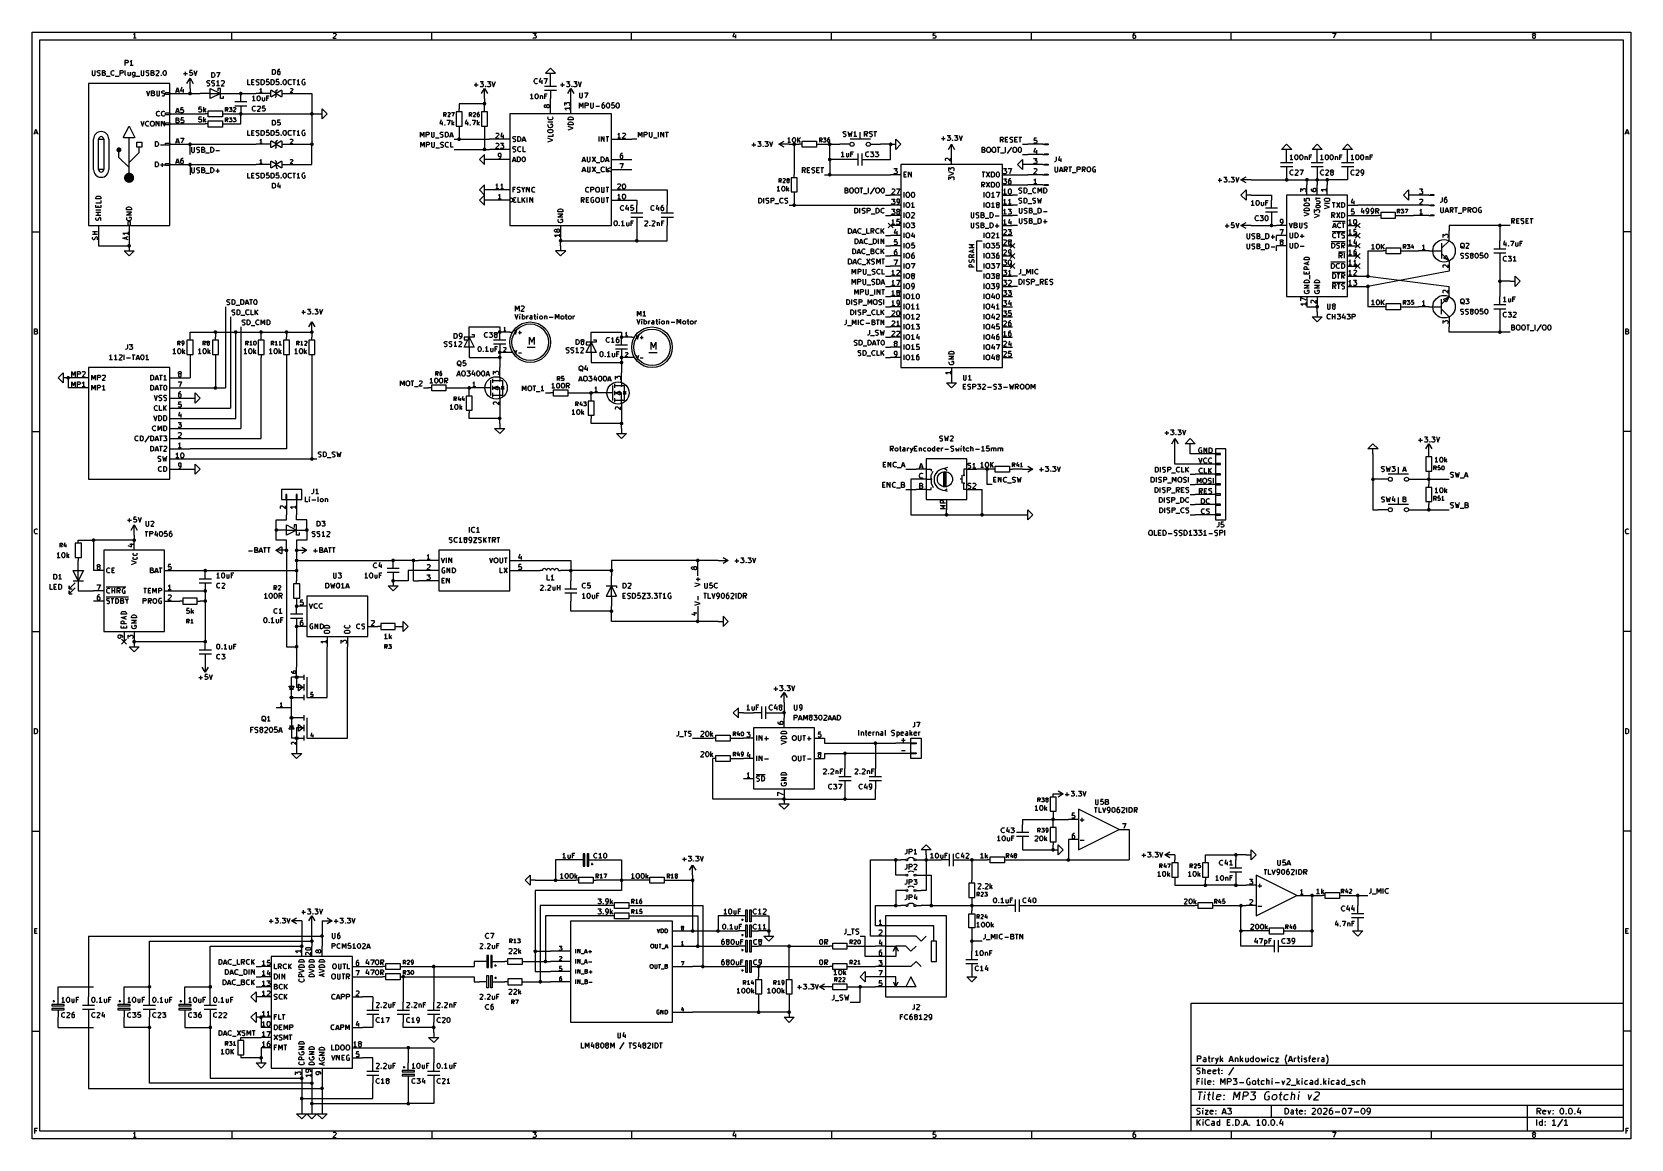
# Model space of a CAD drawing. Header units: inches. Extents: x 0.4 to 16.1, y -11.3 to -0.4.
import ezdxf

# ---------------------------------------------------------------- set-up
doc = ezdxf.new("R2010")
doc.units = ezdxf.units.IN
doc.header["$MEASUREMENT"] = 0
for name, color, linetype in [('BLUE', 174, 'CONTINUOUS'), ('GREENSIXTYFIVE', 129, 'CONTINUOUS'), ('LIGHTGREEN', 92, 'CONTINUOUS'), ('LIGHTRED', 12, 'CONTINUOUS'), ('RED', 14, 'CONTINUOUS'), ('REDSIX', 19, 'CONTINUOUS'), ('WHITE', 250, 'CONTINUOUS')]:
    doc.layers.add(name, color=color, linetype=linetype)

msp = doc.modelspace()

# ---------------------------------------------------------------- linework, layer by layer
at = {"layer": 'BLUE', "linetype": 'CONTINUOUS'}
for p, q in [((8.826, -2.276), (8.874, -2.324)), ((8.874, -2.276), (8.826, -2.324)), ((13.426, -2.276), (13.474, -2.324)), ((13.474, -2.276), (13.426, -2.324)), ((10.026, -2.476), (10.074, -2.524)), ((10.074, -2.476), (10.026, -2.524)), ((13.426, -2.376), (13.474, -2.424)), ((13.474, -2.376), (13.426, -2.424)), ((13.426, -2.476), (13.474, -2.524)), ((13.474, -2.476), (13.426, -2.524)), ((10.026, -2.576), (10.074, -2.624)), ((10.074, -2.576), (10.026, -2.624)), ((10.026, -2.676), (10.074, -2.724)), ((10.074, -2.676), (10.026, -2.724)), ((13.426, -2.576), (13.474, -2.624)), ((13.474, -2.576), (13.426, -2.624)), ((13.426, -2.676), (13.474, -2.724)), ((13.474, -2.676), (13.426, -2.724)), ((1.276, -6.376), (1.324, -6.424)), ((1.324, -6.376), (1.276, -6.424))]:
    msp.add_line(p, q, dxfattribs=at)
at = {"layer": 'GREENSIXTYFIVE', "linetype": 'CONTINUOUS'}
for p, q in [((0.987, -0.773), (0.987, -0.813)), ((0.987, -0.773), (0.987, -0.813)), ((1.015, -0.813), (1.015, -0.773)), ((1.015, -0.813), (1.015, -0.773)), ((1.037, -0.782), (1.039, -0.778)), ((1.037, -0.782), (1.039, -0.778)), ((1.037, -0.787), (1.037, -0.782)), ((1.037, -0.787), (1.037, -0.782)), ((1.039, -0.792), (1.037, -0.787)), ((1.039, -0.792), (1.037, -0.787)), ((1.039, -0.778), (1.042, -0.775)), ((1.039, -0.778), (1.042, -0.775)), ((1.042, -0.775), (1.046, -0.773)), ((1.042, -0.775), (1.046, -0.773)), ((1.046, -0.773), (1.058, -0.773)), ((1.046, -0.773), (1.058, -0.773)), ((1.058, -0.773), (1.065, -0.775)), ((1.058, -0.773), (1.065, -0.775)), ((1.087, -0.823), (1.087, -0.773)), ((1.087, -0.773), (1.104, -0.773)), ((1.087, -0.823), (1.087, -0.773)), ((1.087, -0.773), (1.104, -0.773)), ((1.104, -0.773), (1.108, -0.775)), ((1.104, -0.773), (1.108, -0.775)), ((1.108, -0.775), (1.111, -0.778)), ((1.108, -0.775), (1.111, -0.778)), ((1.111, -0.778), (1.113, -0.782)), ((1.111, -0.778), (1.113, -0.782)), ((1.113, -0.787), (1.111, -0.792)), ((1.113, -0.787), (1.111, -0.792)), ((1.113, -0.782), (1.113, -0.787)), ((1.113, -0.782), (1.113, -0.787)), ((1.173, -0.794), (1.175, -0.785)), ((1.173, -0.794), (1.175, -0.785)), ((1.175, -0.785), (1.177, -0.78)), ((1.175, -0.785), (1.177, -0.78)), ((1.177, -0.78), (1.182, -0.775)), ((1.177, -0.78), (1.182, -0.775)), ((1.182, -0.775), (1.189, -0.773)), ((1.182, -0.775), (1.189, -0.773)), ((1.189, -0.773), (1.194, -0.773)), ((1.189, -0.773), (1.194, -0.773)), ((1.194, -0.773), (1.201, -0.775)), ((1.194, -0.773), (1.201, -0.775)), ((1.201, -0.775), (1.204, -0.778)), ((1.201, -0.775), (1.204, -0.778)), ((1.263, -0.823), (1.263, -0.773)), ((1.263, -0.773), (1.282, -0.773)), ((1.263, -0.823), (1.263, -0.773)), ((1.263, -0.773), (1.282, -0.773)), ((1.282, -0.773), (1.287, -0.775)), ((1.282, -0.773), (1.287, -0.775)), ((1.287, -0.775), (1.289, -0.778)), ((1.287, -0.775), (1.289, -0.778)), ((1.289, -0.778), (1.292, -0.782)), ((1.289, -0.778), (1.292, -0.782)), ((1.292, -0.782), (1.292, -0.789)), ((1.292, -0.782), (1.292, -0.789)), ((1.313, -0.723), (1.313, -0.673)), ((1.313, -0.673), (1.332, -0.673)), ((1.313, -0.723), (1.313, -0.673)), ((1.313, -0.673), (1.332, -0.673)), ((1.332, -0.699), (1.313, -0.699)), ((1.332, -0.699), (1.313, -0.699)), ((1.313, -0.816), (1.313, -0.773)), ((1.313, -0.816), (1.313, -0.773)), ((1.332, -0.673), (1.337, -0.675)), ((1.332, -0.673), (1.337, -0.675)), ((1.337, -0.697), (1.332, -0.699)), ((1.337, -0.697), (1.332, -0.699)), ((1.337, -0.675), (1.339, -0.678)), ((1.337, -0.675), (1.339, -0.678)), ((1.339, -0.694), (1.337, -0.697)), ((1.339, -0.694), (1.337, -0.697)), ((1.339, -0.678), (1.342, -0.682)), ((1.339, -0.678), (1.342, -0.682)), ((1.342, -0.689), (1.339, -0.694)), ((1.342, -0.689), (1.339, -0.694)), ((1.342, -0.682), (1.342, -0.689)), ((1.342, -0.682), (1.342, -0.689)), ((1.365, -0.685), (1.361, -0.687)), ((1.365, -0.685), (1.361, -0.687)), ((1.389, -0.723), (1.361, -0.723)), ((1.389, -0.723), (1.361, -0.723)), ((1.37, -0.68), (1.365, -0.685)), ((1.37, -0.68), (1.365, -0.685)), ((1.375, -0.673), (1.37, -0.68)), ((1.375, -0.673), (1.37, -0.68)), ((1.375, -0.723), (1.375, -0.673)), ((1.375, -0.723), (1.375, -0.673)), ((1.468, -0.773), (1.468, -0.813)), ((1.468, -0.773), (1.468, -0.813)), ((1.496, -0.813), (1.496, -0.773)), ((1.496, -0.813), (1.496, -0.773)), ((1.518, -0.782), (1.52, -0.778)), ((1.518, -0.782), (1.52, -0.778)), ((1.518, -0.787), (1.518, -0.782)), ((1.518, -0.787), (1.518, -0.782)), ((1.52, -0.792), (1.518, -0.787)), ((1.52, -0.792), (1.518, -0.787)), ((1.52, -0.778), (1.523, -0.775)), ((1.52, -0.778), (1.523, -0.775)), ((1.523, -0.775), (1.527, -0.773)), ((1.523, -0.775), (1.527, -0.773)), ((1.527, -0.773), (1.539, -0.773)), ((1.527, -0.773), (1.539, -0.773)), ((1.539, -0.773), (1.546, -0.775)), ((1.539, -0.773), (1.546, -0.775)), ((1.568, -0.823), (1.568, -0.773)), ((1.568, -0.773), (1.585, -0.773)), ((1.568, -0.823), (1.568, -0.773)), ((1.568, -0.773), (1.585, -0.773)), ((1.585, -0.773), (1.589, -0.775)), ((1.585, -0.773), (1.589, -0.775)), ((1.589, -0.775), (1.592, -0.778)), ((1.589, -0.775), (1.592, -0.778)), ((1.592, -0.778), (1.594, -0.782)), ((1.592, -0.778), (1.594, -0.782)), ((1.594, -0.787), (1.592, -0.792)), ((1.594, -0.787), (1.592, -0.792)), ((1.594, -0.782), (1.594, -0.787)), ((1.594, -0.782), (1.594, -0.787)), ((1.615, -0.778), (1.618, -0.775)), ((1.615, -0.778), (1.618, -0.775)), ((1.618, -0.775), (1.623, -0.773)), ((1.618, -0.775), (1.623, -0.773)), ((1.623, -0.773), (1.635, -0.773)), ((1.623, -0.773), (1.635, -0.773)), ((1.635, -0.773), (1.639, -0.775)), ((1.635, -0.773), (1.639, -0.775)), ((1.639, -0.775), (1.642, -0.778)), ((1.639, -0.775), (1.642, -0.778)), ((1.642, -0.778), (1.644, -0.782)), ((1.642, -0.778), (1.644, -0.782)), ((1.644, -0.787), (1.642, -0.794)), ((1.644, -0.787), (1.642, -0.794)), ((1.644, -0.782), (1.644, -0.787)), ((1.644, -0.782), (1.644, -0.787)), ((1.687, -0.792), (1.689, -0.782)), ((1.687, -0.792), (1.689, -0.782)), ((1.689, -0.782), (1.692, -0.778)), ((1.689, -0.782), (1.692, -0.778)), ((1.692, -0.778), (1.694, -0.775)), ((1.692, -0.778), (1.694, -0.775)), ((1.694, -0.775), (1.699, -0.773)), ((1.694, -0.775), (1.699, -0.773)), ((1.699, -0.773), (1.704, -0.773)), ((1.699, -0.773), (1.704, -0.773)), ((1.704, -0.773), (1.708, -0.775)), ((1.704, -0.773), (1.708, -0.775)), ((1.708, -0.775), (1.711, -0.778)), ((1.708, -0.775), (1.711, -0.778)), ((1.711, -0.778), (1.713, -0.782)), ((1.711, -0.778), (1.713, -0.782)), ((1.713, -0.782), (1.715, -0.792)), ((1.713, -0.782), (1.715, -0.792)), ((1.905, -0.823), (1.905, -0.785)), ((1.905, -0.823), (1.905, -0.785)), ((1.948, -0.773), (1.945, -0.797)), ((1.948, -0.773), (1.945, -0.797)), ((1.971, -0.773), (1.948, -0.773)), ((1.971, -0.773), (1.948, -0.773)), ((1.988, -0.773), (2.005, -0.823)), ((1.988, -0.773), (2.005, -0.823)), ((2.005, -0.823), (2.021, -0.773)), ((2.005, -0.823), (2.021, -0.773)), ((2.763, -0.813), (2.763, -0.763)), ((2.763, -0.763), (2.775, -0.763)), ((2.763, -0.813), (2.763, -0.763)), ((2.763, -0.763), (2.775, -0.763)), ((2.775, -0.763), (2.782, -0.765)), ((2.775, -0.763), (2.782, -0.765)), ((2.782, -0.765), (2.787, -0.77)), ((2.782, -0.765), (2.787, -0.77)), ((2.787, -0.77), (2.789, -0.775)), ((2.787, -0.77), (2.789, -0.775)), ((2.789, -0.775), (2.792, -0.784)), ((2.789, -0.775), (2.792, -0.784)), ((2.792, -0.784), (2.792, -0.791)), ((2.792, -0.784), (2.792, -0.791)), ((2.813, -0.775), (2.811, -0.784)), ((2.813, -0.775), (2.811, -0.784)), ((2.811, -0.784), (2.811, -0.803)), ((2.811, -0.784), (2.811, -0.803)), ((2.813, -0.787), (2.811, -0.791)), ((2.813, -0.787), (2.811, -0.791)), ((2.818, -0.768), (2.813, -0.775)), ((2.818, -0.768), (2.813, -0.775)), ((2.815, -0.784), (2.813, -0.787)), ((2.815, -0.784), (2.813, -0.787)), ((2.82, -0.782), (2.815, -0.784)), ((2.82, -0.782), (2.815, -0.784)), ((2.82, -0.765), (2.818, -0.768)), ((2.82, -0.765), (2.818, -0.768)), ((2.825, -0.763), (2.82, -0.765)), ((2.825, -0.763), (2.82, -0.765)), ((2.83, -0.782), (2.82, -0.782)), ((2.83, -0.782), (2.82, -0.782)), ((2.835, -0.763), (2.825, -0.763)), ((2.835, -0.763), (2.825, -0.763)), ((2.835, -0.784), (2.83, -0.782)), ((2.835, -0.784), (2.83, -0.782)), ((2.837, -0.787), (2.835, -0.784)), ((2.837, -0.787), (2.835, -0.784)), ((2.839, -0.791), (2.837, -0.787)), ((2.839, -0.791), (2.837, -0.787)), ((0.987, -0.813), (0.989, -0.818)), ((0.987, -0.813), (0.989, -0.818)), ((0.989, -0.818), (0.992, -0.82)), ((0.989, -0.818), (0.992, -0.82)), ((0.992, -0.82), (0.996, -0.823)), ((0.992, -0.82), (0.996, -0.823)), ((0.996, -0.823), (1.006, -0.823)), ((0.996, -0.823), (1.006, -0.823)), ((1.006, -0.823), (1.011, -0.82)), ((1.006, -0.823), (1.011, -0.82)), ((1.011, -0.82), (1.013, -0.818)), ((1.011, -0.82), (1.013, -0.818)), ((1.013, -0.818), (1.015, -0.813)), ((1.013, -0.818), (1.015, -0.813)), ((1.037, -0.82), (1.044, -0.823)), ((1.037, -0.82), (1.044, -0.823)), ((1.042, -0.794), (1.039, -0.792)), ((1.042, -0.794), (1.039, -0.792)), ((1.046, -0.797), (1.042, -0.794)), ((1.046, -0.797), (1.042, -0.794)), ((1.044, -0.823), (1.056, -0.823)), ((1.044, -0.823), (1.056, -0.823)), ((1.056, -0.799), (1.046, -0.797)), ((1.056, -0.799), (1.046, -0.797)), ((1.061, -0.801), (1.056, -0.799)), ((1.061, -0.801), (1.056, -0.799)), ((1.056, -0.823), (1.061, -0.82)), ((1.056, -0.823), (1.061, -0.82)), ((1.063, -0.804), (1.061, -0.801)), ((1.063, -0.804), (1.061, -0.801)), ((1.061, -0.82), (1.063, -0.818)), ((1.061, -0.82), (1.063, -0.818)), ((1.065, -0.809), (1.063, -0.804)), ((1.065, -0.809), (1.063, -0.804)), ((1.063, -0.818), (1.065, -0.813)), ((1.063, -0.818), (1.065, -0.813)), ((1.065, -0.813), (1.065, -0.809)), ((1.065, -0.813), (1.065, -0.809)), ((1.104, -0.797), (1.087, -0.797)), ((1.104, -0.797), (1.087, -0.797)), ((1.106, -0.823), (1.087, -0.823)), ((1.106, -0.823), (1.087, -0.823)), ((1.108, -0.794), (1.104, -0.797)), ((1.108, -0.794), (1.104, -0.797)), ((1.104, -0.797), (1.111, -0.799)), ((1.104, -0.797), (1.111, -0.799)), ((1.111, -0.82), (1.106, -0.823)), ((1.111, -0.82), (1.106, -0.823)), ((1.111, -0.792), (1.108, -0.794)), ((1.111, -0.792), (1.108, -0.794)), ((1.111, -0.799), (1.113, -0.801)), ((1.111, -0.799), (1.113, -0.801)), ((1.113, -0.818), (1.111, -0.82)), ((1.113, -0.818), (1.111, -0.82)), ((1.113, -0.801), (1.115, -0.806)), ((1.113, -0.801), (1.115, -0.806)), ((1.115, -0.813), (1.113, -0.818)), ((1.115, -0.813), (1.113, -0.818)), ((1.115, -0.806), (1.115, -0.813)), ((1.115, -0.806), (1.115, -0.813)), ((1.125, -0.828), (1.163, -0.828)), ((1.125, -0.828), (1.163, -0.828)), ((1.173, -0.801), (1.173, -0.794)), ((1.173, -0.801), (1.173, -0.794)), ((1.175, -0.811), (1.173, -0.801)), ((1.175, -0.811), (1.173, -0.801)), ((1.177, -0.816), (1.175, -0.811)), ((1.177, -0.816), (1.175, -0.811)), ((1.182, -0.82), (1.177, -0.816)), ((1.182, -0.82), (1.177, -0.816)), ((1.189, -0.823), (1.182, -0.82)), ((1.189, -0.823), (1.182, -0.82)), ((1.194, -0.823), (1.189, -0.823)), ((1.194, -0.823), (1.189, -0.823)), ((1.201, -0.82), (1.194, -0.823)), ((1.201, -0.82), (1.194, -0.823)), ((1.204, -0.818), (1.201, -0.82)), ((1.204, -0.818), (1.201, -0.82)), ((1.213, -0.828), (1.251, -0.828)), ((1.213, -0.828), (1.251, -0.828)), ((1.282, -0.799), (1.263, -0.799)), ((1.282, -0.799), (1.263, -0.799)), ((1.287, -0.797), (1.282, -0.799)), ((1.287, -0.797), (1.282, -0.799)), ((1.289, -0.794), (1.287, -0.797)), ((1.289, -0.794), (1.287, -0.797)), ((1.292, -0.789), (1.289, -0.794)), ((1.292, -0.789), (1.289, -0.794)), ((1.315, -0.82), (1.313, -0.816)), ((1.315, -0.82), (1.313, -0.816)), ((1.32, -0.823), (1.315, -0.82)), ((1.32, -0.823), (1.315, -0.82)), ((1.339, -0.789), (1.339, -0.816)), ((1.339, -0.789), (1.339, -0.816)), ((1.339, -0.816), (1.342, -0.82)), ((1.339, -0.816), (1.342, -0.82)), ((1.342, -0.82), (1.346, -0.823)), ((1.342, -0.82), (1.346, -0.823)), ((1.346, -0.823), (1.354, -0.823)), ((1.346, -0.823), (1.354, -0.823)), ((1.354, -0.823), (1.358, -0.82)), ((1.354, -0.823), (1.358, -0.82)), ((1.358, -0.82), (1.361, -0.818)), ((1.358, -0.82), (1.361, -0.818)), ((1.361, -0.789), (1.361, -0.823)), ((1.361, -0.789), (1.361, -0.823)), ((1.382, -0.799), (1.385, -0.794)), ((1.382, -0.799), (1.385, -0.794)), ((1.382, -0.813), (1.382, -0.799)), ((1.382, -0.813), (1.382, -0.799)), ((1.385, -0.818), (1.382, -0.813)), ((1.385, -0.818), (1.382, -0.813)), ((1.385, -0.794), (1.387, -0.792)), ((1.385, -0.794), (1.387, -0.792)), ((1.387, -0.82), (1.385, -0.818)), ((1.387, -0.82), (1.385, -0.818)), ((1.389, -0.839), (1.385, -0.837)), ((1.389, -0.839), (1.385, -0.837)), ((1.387, -0.792), (1.392, -0.789)), ((1.387, -0.792), (1.392, -0.789)), ((1.392, -0.823), (1.387, -0.82)), ((1.392, -0.823), (1.387, -0.82)), ((1.396, -0.839), (1.389, -0.839)), ((1.396, -0.839), (1.389, -0.839)), ((1.392, -0.789), (1.401, -0.789)), ((1.392, -0.789), (1.401, -0.789)), ((1.401, -0.823), (1.392, -0.823)), ((1.401, -0.823), (1.392, -0.823)), ((1.401, -0.837), (1.396, -0.839)), ((1.401, -0.837), (1.396, -0.839)), ((1.401, -0.789), (1.406, -0.792)), ((1.401, -0.789), (1.406, -0.792)), ((1.406, -0.82), (1.401, -0.823)), ((1.406, -0.82), (1.401, -0.823)), ((1.404, -0.835), (1.401, -0.837)), ((1.404, -0.835), (1.401, -0.837)), ((1.406, -0.83), (1.404, -0.835)), ((1.406, -0.83), (1.404, -0.835)), ((1.406, -0.789), (1.406, -0.83)), ((1.406, -0.789), (1.406, -0.83)), ((1.418, -0.828), (1.456, -0.828)), ((1.418, -0.828), (1.456, -0.828)), ((1.468, -0.813), (1.47, -0.818)), ((1.468, -0.813), (1.47, -0.818)), ((1.47, -0.818), (1.473, -0.82)), ((1.47, -0.818), (1.473, -0.82)), ((1.473, -0.82), (1.477, -0.823)), ((1.473, -0.82), (1.477, -0.823)), ((1.477, -0.823), (1.487, -0.823)), ((1.477, -0.823), (1.487, -0.823)), ((1.487, -0.823), (1.492, -0.82)), ((1.487, -0.823), (1.492, -0.82)), ((1.492, -0.82), (1.494, -0.818)), ((1.492, -0.82), (1.494, -0.818)), ((1.494, -0.818), (1.496, -0.813)), ((1.494, -0.818), (1.496, -0.813)), ((1.518, -0.82), (1.525, -0.823)), ((1.518, -0.82), (1.525, -0.823)), ((1.523, -0.794), (1.52, -0.792)), ((1.523, -0.794), (1.52, -0.792)), ((1.527, -0.797), (1.523, -0.794)), ((1.527, -0.797), (1.523, -0.794)), ((1.525, -0.823), (1.537, -0.823)), ((1.525, -0.823), (1.537, -0.823)), ((1.537, -0.799), (1.527, -0.797)), ((1.537, -0.799), (1.527, -0.797)), ((1.542, -0.801), (1.537, -0.799)), ((1.542, -0.801), (1.537, -0.799)), ((1.537, -0.823), (1.542, -0.82)), ((1.537, -0.823), (1.542, -0.82)), ((1.544, -0.804), (1.542, -0.801)), ((1.544, -0.804), (1.542, -0.801)), ((1.542, -0.82), (1.544, -0.818)), ((1.542, -0.82), (1.544, -0.818)), ((1.546, -0.809), (1.544, -0.804)), ((1.546, -0.809), (1.544, -0.804)), ((1.544, -0.818), (1.546, -0.813)), ((1.544, -0.818), (1.546, -0.813)), ((1.546, -0.813), (1.546, -0.809)), ((1.546, -0.813), (1.546, -0.809)), ((1.585, -0.797), (1.568, -0.797)), ((1.585, -0.797), (1.568, -0.797)), ((1.587, -0.823), (1.568, -0.823)), ((1.587, -0.823), (1.568, -0.823)), ((1.589, -0.794), (1.585, -0.797)), ((1.589, -0.794), (1.585, -0.797)), ((1.585, -0.797), (1.592, -0.799)), ((1.585, -0.797), (1.592, -0.799)), ((1.592, -0.82), (1.587, -0.823)), ((1.592, -0.82), (1.587, -0.823)), ((1.592, -0.792), (1.589, -0.794)), ((1.592, -0.792), (1.589, -0.794)), ((1.592, -0.799), (1.594, -0.801)), ((1.592, -0.799), (1.594, -0.801)), ((1.594, -0.818), (1.592, -0.82)), ((1.594, -0.818), (1.592, -0.82)), ((1.594, -0.801), (1.596, -0.806)), ((1.594, -0.801), (1.596, -0.806)), ((1.596, -0.813), (1.594, -0.818)), ((1.596, -0.813), (1.594, -0.818)), ((1.596, -0.806), (1.596, -0.813)), ((1.596, -0.806), (1.596, -0.813)), ((1.642, -0.794), (1.613, -0.823)), ((1.642, -0.794), (1.613, -0.823)), ((1.613, -0.823), (1.644, -0.823)), ((1.613, -0.823), (1.644, -0.823)), ((1.663, -0.82), (1.665, -0.818)), ((1.663, -0.82), (1.665, -0.818)), ((1.665, -0.823), (1.663, -0.82)), ((1.665, -0.823), (1.663, -0.82)), ((1.665, -0.818), (1.668, -0.82)), ((1.665, -0.818), (1.665, -0.823)), ((1.665, -0.818), (1.668, -0.82)), ((1.665, -0.818), (1.665, -0.823)), ((1.668, -0.82), (1.665, -0.823)), ((1.668, -0.82), (1.665, -0.823)), ((1.687, -0.804), (1.687, -0.792)), ((1.687, -0.804), (1.687, -0.792)), ((1.689, -0.813), (1.687, -0.804)), ((1.689, -0.813), (1.687, -0.804)), ((1.692, -0.818), (1.689, -0.813)), ((1.692, -0.818), (1.689, -0.813)), ((1.694, -0.82), (1.692, -0.818)), ((1.694, -0.82), (1.692, -0.818)), ((1.699, -0.823), (1.694, -0.82)), ((1.699, -0.823), (1.694, -0.82)), ((1.704, -0.823), (1.699, -0.823)), ((1.704, -0.823), (1.699, -0.823)), ((1.708, -0.82), (1.704, -0.823)), ((1.708, -0.82), (1.704, -0.823)), ((1.711, -0.818), (1.708, -0.82)), ((1.711, -0.818), (1.708, -0.82)), ((1.713, -0.813), (1.711, -0.818)), ((1.713, -0.813), (1.711, -0.818)), ((1.715, -0.804), (1.713, -0.813)), ((1.715, -0.804), (1.713, -0.813)), ((1.715, -0.792), (1.715, -0.804)), ((1.715, -0.792), (1.715, -0.804)), ((1.886, -0.804), (1.924, -0.804)), ((1.886, -0.804), (1.924, -0.804)), ((1.945, -0.797), (1.948, -0.794)), ((1.945, -0.797), (1.948, -0.794)), ((1.948, -0.82), (1.945, -0.818)), ((1.948, -0.82), (1.945, -0.818)), ((1.948, -0.794), (1.952, -0.792)), ((1.948, -0.794), (1.952, -0.792)), ((1.952, -0.823), (1.948, -0.82)), ((1.952, -0.823), (1.948, -0.82)), ((1.952, -0.792), (1.964, -0.792)), ((1.952, -0.792), (1.964, -0.792)), ((1.964, -0.823), (1.952, -0.823)), ((1.964, -0.823), (1.952, -0.823)), ((1.964, -0.792), (1.969, -0.794)), ((1.964, -0.792), (1.969, -0.794)), ((1.969, -0.82), (1.964, -0.823)), ((1.969, -0.82), (1.964, -0.823)), ((1.969, -0.794), (1.971, -0.797)), ((1.969, -0.794), (1.971, -0.797)), ((1.971, -0.818), (1.969, -0.82)), ((1.971, -0.818), (1.969, -0.82)), ((1.971, -0.797), (1.974, -0.801)), ((1.971, -0.797), (1.974, -0.801)), ((1.974, -0.813), (1.971, -0.818)), ((1.974, -0.813), (1.971, -0.818)), ((1.974, -0.801), (1.974, -0.813)), ((1.974, -0.801), (1.974, -0.813)), ((2.116, -0.882), (2.119, -0.878)), ((2.116, -0.887), (2.116, -0.882)), ((2.119, -0.892), (2.116, -0.887)), ((2.116, -0.92), (2.123, -0.923)), ((2.119, -0.878), (2.121, -0.875)), ((2.121, -0.894), (2.119, -0.892)), ((2.121, -0.875), (2.126, -0.873)), ((2.126, -0.897), (2.121, -0.894)), ((2.123, -0.923), (2.135, -0.923)), ((2.126, -0.873), (2.138, -0.873)), ((2.135, -0.899), (2.126, -0.897)), ((2.14, -0.901), (2.135, -0.899)), ((2.135, -0.923), (2.14, -0.92)), ((2.138, -0.873), (2.145, -0.875)), ((2.142, -0.904), (2.14, -0.901)), ((2.14, -0.92), (2.142, -0.918)), ((2.145, -0.909), (2.142, -0.904)), ((2.142, -0.918), (2.145, -0.913)), ((2.145, -0.913), (2.145, -0.909)), ((2.164, -0.882), (2.166, -0.878)), ((2.164, -0.887), (2.164, -0.882)), ((2.166, -0.892), (2.164, -0.887)), ((2.164, -0.92), (2.171, -0.923)), ((2.165, -0.843), (2.165, -0.793)), ((2.165, -0.793), (2.177, -0.793)), ((2.177, -0.843), (2.165, -0.843)), ((2.166, -0.878), (2.169, -0.875)), ((2.169, -0.894), (2.166, -0.892)), ((2.169, -0.875), (2.173, -0.873)), ((2.173, -0.897), (2.169, -0.894)), ((2.171, -0.923), (2.183, -0.923)), ((2.173, -0.873), (2.185, -0.873)), ((2.183, -0.899), (2.173, -0.897)), ((2.177, -0.793), (2.184, -0.795)), ((2.184, -0.84), (2.177, -0.843)), ((2.188, -0.901), (2.183, -0.899)), ((2.183, -0.923), (2.188, -0.92)), ((2.184, -0.795), (2.189, -0.8)), ((2.189, -0.836), (2.184, -0.84)), ((2.185, -0.873), (2.192, -0.875)), ((2.19, -0.904), (2.188, -0.901)), ((2.188, -0.92), (2.19, -0.918)), ((2.189, -0.8), (2.191, -0.805)), ((2.191, -0.831), (2.189, -0.836)), ((2.192, -0.909), (2.19, -0.904)), ((2.19, -0.918), (2.192, -0.913)), ((2.191, -0.805), (2.194, -0.814)), ((2.194, -0.821), (2.191, -0.831)), ((2.192, -0.913), (2.192, -0.909)), ((2.194, -0.814), (2.194, -0.821)), ((2.21, -0.793), (2.244, -0.793)), ((2.216, -0.885), (2.211, -0.887)), ((2.24, -0.923), (2.211, -0.923)), ((2.221, -0.88), (2.216, -0.885)), ((2.226, -0.873), (2.221, -0.88)), ((2.244, -0.793), (2.222, -0.843)), ((2.226, -0.923), (2.226, -0.873)), ((2.285, -0.894), (2.257, -0.923)), ((2.257, -0.923), (2.288, -0.923)), ((2.259, -0.878), (2.261, -0.875)), ((2.261, -0.875), (2.266, -0.873)), ((2.266, -0.873), (2.278, -0.873)), ((2.278, -0.873), (2.283, -0.875)), ((2.283, -0.875), (2.285, -0.878)), ((2.285, -0.878), (2.288, -0.882)), ((2.288, -0.887), (2.285, -0.894)), ((2.288, -0.882), (2.288, -0.887)), ((2.519, -0.913), (2.519, -0.863)), ((2.519, -0.913), (2.519, -0.863)), ((2.543, -0.913), (2.519, -0.913)), ((2.543, -0.913), (2.519, -0.913)), ((2.56, -0.913), (2.56, -0.863)), ((2.56, -0.863), (2.583, -0.863)), ((2.56, -0.913), (2.56, -0.863)), ((2.56, -0.863), (2.583, -0.863)), ((2.56, -0.887), (2.576, -0.887)), ((2.56, -0.887), (2.576, -0.887)), ((2.583, -0.913), (2.56, -0.913)), ((2.583, -0.913), (2.56, -0.913)), ((2.602, -0.872), (2.605, -0.868)), ((2.602, -0.872), (2.605, -0.868)), ((2.602, -0.877), (2.602, -0.872)), ((2.602, -0.877), (2.602, -0.872)), ((2.605, -0.882), (2.602, -0.877)), ((2.605, -0.882), (2.602, -0.877)), ((2.602, -0.91), (2.61, -0.913)), ((2.602, -0.91), (2.61, -0.913)), ((2.605, -0.868), (2.607, -0.865)), ((2.605, -0.868), (2.607, -0.865)), ((2.607, -0.884), (2.605, -0.882)), ((2.607, -0.884), (2.605, -0.882)), ((2.607, -0.865), (2.612, -0.863)), ((2.607, -0.865), (2.612, -0.863)), ((2.612, -0.887), (2.607, -0.884)), ((2.612, -0.887), (2.607, -0.884)), ((2.61, -0.913), (2.621, -0.913)), ((2.61, -0.913), (2.621, -0.913)), ((2.612, -0.863), (2.624, -0.863)), ((2.612, -0.863), (2.624, -0.863)), ((2.621, -0.889), (2.612, -0.887)), ((2.621, -0.889), (2.612, -0.887)), ((2.626, -0.891), (2.621, -0.889)), ((2.626, -0.891), (2.621, -0.889)), ((2.621, -0.913), (2.626, -0.91)), ((2.621, -0.913), (2.626, -0.91)), ((2.624, -0.863), (2.631, -0.865)), ((2.624, -0.863), (2.631, -0.865)), ((2.629, -0.894), (2.626, -0.891)), ((2.629, -0.894), (2.626, -0.891)), ((2.626, -0.91), (2.629, -0.908)), ((2.626, -0.91), (2.629, -0.908)), ((2.631, -0.899), (2.629, -0.894)), ((2.631, -0.899), (2.629, -0.894)), ((2.629, -0.908), (2.631, -0.903)), ((2.629, -0.908), (2.631, -0.903)), ((2.631, -0.903), (2.631, -0.899)), ((2.631, -0.903), (2.631, -0.899)), ((2.652, -0.913), (2.652, -0.863)), ((2.652, -0.863), (2.664, -0.863)), ((2.652, -0.913), (2.652, -0.863)), ((2.652, -0.863), (2.664, -0.863)), ((2.664, -0.913), (2.652, -0.913)), ((2.664, -0.913), (2.652, -0.913)), ((2.664, -0.863), (2.671, -0.865)), ((2.664, -0.863), (2.671, -0.865)), ((2.671, -0.91), (2.664, -0.913)), ((2.671, -0.91), (2.664, -0.913)), ((2.671, -0.865), (2.676, -0.87)), ((2.671, -0.865), (2.676, -0.87)), ((2.676, -0.906), (2.671, -0.91)), ((2.676, -0.906), (2.671, -0.91)), ((2.676, -0.87), (2.679, -0.875)), ((2.676, -0.87), (2.679, -0.875)), ((2.679, -0.901), (2.676, -0.906)), ((2.679, -0.901), (2.676, -0.906)), ((2.679, -0.875), (2.681, -0.884)), ((2.679, -0.875), (2.681, -0.884)), ((2.681, -0.891), (2.679, -0.901)), ((2.681, -0.891), (2.679, -0.901)), ((2.681, -0.884), (2.681, -0.891)), ((2.681, -0.884), (2.681, -0.891)), ((2.702, -0.863), (2.7, -0.887)), ((2.702, -0.863), (2.7, -0.887)), ((2.7, -0.887), (2.702, -0.884)), ((2.7, -0.887), (2.702, -0.884)), ((2.702, -0.91), (2.7, -0.908)), ((2.702, -0.91), (2.7, -0.908)), ((2.726, -0.863), (2.702, -0.863)), ((2.726, -0.863), (2.702, -0.863)), ((2.702, -0.884), (2.707, -0.882)), ((2.702, -0.884), (2.707, -0.882)), ((2.707, -0.913), (2.702, -0.91)), ((2.707, -0.913), (2.702, -0.91)), ((2.707, -0.882), (2.719, -0.882)), ((2.707, -0.882), (2.719, -0.882)), ((2.719, -0.913), (2.707, -0.913)), ((2.719, -0.913), (2.707, -0.913)), ((2.719, -0.882), (2.724, -0.884)), ((2.719, -0.882), (2.724, -0.884)), ((2.724, -0.91), (2.719, -0.913)), ((2.724, -0.91), (2.719, -0.913)), ((2.724, -0.884), (2.726, -0.887)), ((2.724, -0.884), (2.726, -0.887)), ((2.726, -0.908), (2.724, -0.91)), ((2.726, -0.908), (2.724, -0.91)), ((2.726, -0.887), (2.729, -0.891)), ((2.726, -0.887), (2.729, -0.891)), ((2.729, -0.903), (2.726, -0.908)), ((2.729, -0.903), (2.726, -0.908)), ((2.729, -0.891), (2.729, -0.903)), ((2.729, -0.891), (2.729, -0.903)), ((2.75, -0.913), (2.75, -0.863)), ((2.75, -0.863), (2.762, -0.863)), ((2.75, -0.913), (2.75, -0.863)), ((2.75, -0.863), (2.762, -0.863)), ((2.762, -0.913), (2.75, -0.913)), ((2.762, -0.913), (2.75, -0.913)), ((2.762, -0.863), (2.769, -0.865)), ((2.762, -0.863), (2.769, -0.865)), ((2.769, -0.91), (2.762, -0.913)), ((2.769, -0.91), (2.762, -0.913)), ((2.775, -0.813), (2.763, -0.813)), ((2.775, -0.813), (2.763, -0.813)), ((2.769, -0.865), (2.774, -0.87)), ((2.769, -0.865), (2.774, -0.87)), ((2.774, -0.906), (2.769, -0.91)), ((2.774, -0.906), (2.769, -0.91)), ((2.774, -0.87), (2.776, -0.875)), ((2.774, -0.87), (2.776, -0.875)), ((2.776, -0.901), (2.774, -0.906)), ((2.776, -0.901), (2.774, -0.906)), ((2.782, -0.81), (2.775, -0.813)), ((2.782, -0.81), (2.775, -0.813)), ((2.776, -0.875), (2.779, -0.884)), ((2.776, -0.875), (2.779, -0.884)), ((2.779, -0.891), (2.776, -0.901)), ((2.779, -0.891), (2.776, -0.901)), ((2.779, -0.884), (2.779, -0.891)), ((2.779, -0.884), (2.779, -0.891)), ((2.787, -0.806), (2.782, -0.81)), ((2.787, -0.806), (2.782, -0.81)), ((2.789, -0.801), (2.787, -0.806)), ((2.789, -0.801), (2.787, -0.806)), ((2.792, -0.791), (2.789, -0.801)), ((2.792, -0.791), (2.789, -0.801)), ((2.8, -0.863), (2.798, -0.887)), ((2.8, -0.863), (2.798, -0.887)), ((2.798, -0.887), (2.8, -0.884)), ((2.798, -0.887), (2.8, -0.884)), ((2.8, -0.91), (2.798, -0.908)), ((2.8, -0.91), (2.798, -0.908)), ((2.824, -0.863), (2.8, -0.863)), ((2.824, -0.863), (2.8, -0.863)), ((2.8, -0.884), (2.805, -0.882)), ((2.8, -0.884), (2.805, -0.882)), ((2.805, -0.913), (2.8, -0.91)), ((2.805, -0.913), (2.8, -0.91)), ((2.805, -0.882), (2.817, -0.882)), ((2.805, -0.882), (2.817, -0.882)), ((2.817, -0.913), (2.805, -0.913)), ((2.817, -0.913), (2.805, -0.913)), ((2.811, -0.803), (2.813, -0.808)), ((2.811, -0.803), (2.813, -0.808)), ((2.813, -0.808), (2.815, -0.81)), ((2.813, -0.808), (2.815, -0.81)), ((2.815, -0.81), (2.82, -0.813)), ((2.815, -0.81), (2.82, -0.813)), ((2.817, -0.882), (2.821, -0.884)), ((2.817, -0.882), (2.821, -0.884)), ((2.821, -0.91), (2.817, -0.913)), ((2.821, -0.91), (2.817, -0.913)), ((2.82, -0.813), (2.83, -0.813)), ((2.82, -0.813), (2.83, -0.813)), ((2.821, -0.884), (2.824, -0.887)), ((2.821, -0.884), (2.824, -0.887)), ((2.824, -0.908), (2.821, -0.91)), ((2.824, -0.908), (2.821, -0.91)), ((2.824, -0.887), (2.826, -0.891)), ((2.824, -0.887), (2.826, -0.891)), ((2.826, -0.903), (2.824, -0.908)), ((2.826, -0.903), (2.824, -0.908)), ((2.826, -0.891), (2.826, -0.903)), ((2.826, -0.891), (2.826, -0.903)), ((2.83, -0.813), (2.835, -0.81)), ((2.83, -0.813), (2.835, -0.81)), ((2.835, -0.81), (2.837, -0.808)), ((2.835, -0.81), (2.837, -0.808)), ((2.837, -0.808), (2.839, -0.803)), ((2.837, -0.808), (2.839, -0.803)), ((2.839, -0.803), (2.839, -0.791)), ((2.839, -0.803), (2.839, -0.791)), ((2.845, -0.91), (2.848, -0.908)), ((2.845, -0.91), (2.848, -0.908)), ((2.848, -0.913), (2.845, -0.91)), ((2.848, -0.913), (2.845, -0.91)), ((2.848, -0.908), (2.85, -0.91)), ((2.848, -0.908), (2.848, -0.913)), ((2.848, -0.908), (2.85, -0.91)), ((2.848, -0.908), (2.848, -0.913)), ((2.85, -0.91), (2.848, -0.913)), ((2.85, -0.91), (2.848, -0.913)), ((2.869, -0.882), (2.871, -0.872)), ((2.869, -0.882), (2.871, -0.872)), ((2.869, -0.894), (2.869, -0.882)), ((2.869, -0.894), (2.869, -0.882)), ((2.871, -0.903), (2.869, -0.894)), ((2.871, -0.903), (2.869, -0.894)), ((2.871, -0.872), (2.874, -0.868)), ((2.871, -0.872), (2.874, -0.868)), ((2.874, -0.908), (2.871, -0.903)), ((2.874, -0.908), (2.871, -0.903)), ((2.874, -0.868), (2.876, -0.865)), ((2.874, -0.868), (2.876, -0.865)), ((2.876, -0.91), (2.874, -0.908)), ((2.876, -0.91), (2.874, -0.908)), ((2.876, -0.865), (2.881, -0.863)), ((2.876, -0.865), (2.881, -0.863)), ((2.881, -0.913), (2.876, -0.91)), ((2.881, -0.913), (2.876, -0.91)), ((2.881, -0.863), (2.886, -0.863)), ((2.881, -0.863), (2.886, -0.863)), ((2.886, -0.913), (2.881, -0.913)), ((2.886, -0.913), (2.881, -0.913)), ((2.886, -0.863), (2.89, -0.865)), ((2.886, -0.863), (2.89, -0.865)), ((2.89, -0.91), (2.886, -0.913)), ((2.89, -0.91), (2.886, -0.913)), ((2.89, -0.865), (2.893, -0.868)), ((2.89, -0.865), (2.893, -0.868)), ((2.893, -0.908), (2.89, -0.91)), ((2.893, -0.908), (2.89, -0.91)), ((2.893, -0.868), (2.895, -0.872)), ((2.893, -0.868), (2.895, -0.872)), ((2.895, -0.903), (2.893, -0.908)), ((2.895, -0.903), (2.893, -0.908)), ((2.895, -0.872), (2.898, -0.882)), ((2.895, -0.872), (2.898, -0.882)), ((2.898, -0.894), (2.895, -0.903)), ((2.898, -0.894), (2.895, -0.903)), ((2.898, -0.882), (2.898, -0.894)), ((2.898, -0.882), (2.898, -0.894)), ((2.917, -0.884), (2.919, -0.875)), ((2.917, -0.884), (2.919, -0.875)), ((2.917, -0.891), (2.917, -0.884)), ((2.917, -0.891), (2.917, -0.884)), ((2.919, -0.901), (2.917, -0.891)), ((2.919, -0.901), (2.917, -0.891)), ((2.919, -0.875), (2.921, -0.87)), ((2.919, -0.875), (2.921, -0.87)), ((2.921, -0.906), (2.919, -0.901)), ((2.921, -0.906), (2.919, -0.901)), ((2.921, -0.87), (2.926, -0.865)), ((2.921, -0.87), (2.926, -0.865)), ((2.926, -0.91), (2.921, -0.906)), ((2.926, -0.91), (2.921, -0.906)), ((2.926, -0.865), (2.933, -0.863)), ((2.926, -0.865), (2.933, -0.863)), ((2.933, -0.913), (2.926, -0.91)), ((2.933, -0.913), (2.926, -0.91)), ((2.933, -0.863), (2.938, -0.863)), ((2.933, -0.863), (2.938, -0.863)), ((2.938, -0.913), (2.933, -0.913)), ((2.938, -0.913), (2.933, -0.913)), ((2.938, -0.863), (2.945, -0.865)), ((2.938, -0.863), (2.945, -0.865)), ((2.945, -0.91), (2.938, -0.913)), ((2.945, -0.91), (2.938, -0.913)), ((2.945, -0.865), (2.948, -0.868)), ((2.945, -0.865), (2.948, -0.868)), ((2.948, -0.908), (2.945, -0.91)), ((2.948, -0.908), (2.945, -0.91)), ((2.962, -0.863), (2.99, -0.863)), ((2.962, -0.863), (2.99, -0.863)), ((2.976, -0.913), (2.976, -0.863)), ((2.976, -0.913), (2.976, -0.863)), ((3.01, -0.875), (3.005, -0.877)), ((3.01, -0.875), (3.005, -0.877)), ((3.033, -0.913), (3.005, -0.913)), ((3.033, -0.913), (3.005, -0.913)), ((3.014, -0.87), (3.01, -0.875)), ((3.014, -0.87), (3.01, -0.875)), ((3.019, -0.863), (3.014, -0.87)), ((3.019, -0.863), (3.014, -0.87)), ((3.019, -0.913), (3.019, -0.863)), ((3.019, -0.913), (3.019, -0.863)), ((3.055, -0.875), (3.052, -0.884)), ((3.055, -0.875), (3.052, -0.884)), ((3.052, -0.884), (3.052, -0.891)), ((3.052, -0.884), (3.052, -0.891)), ((3.052, -0.891), (3.055, -0.901)), ((3.052, -0.891), (3.055, -0.901)), ((3.057, -0.87), (3.055, -0.875)), ((3.057, -0.87), (3.055, -0.875)), ((3.055, -0.901), (3.057, -0.906)), ((3.055, -0.901), (3.057, -0.906)), ((3.062, -0.865), (3.057, -0.87)), ((3.062, -0.865), (3.057, -0.87)), ((3.057, -0.906), (3.062, -0.91)), ((3.057, -0.906), (3.062, -0.91)), ((3.069, -0.863), (3.062, -0.865)), ((3.069, -0.863), (3.062, -0.865)), ((3.062, -0.91), (3.069, -0.913)), ((3.062, -0.91), (3.069, -0.913)), ((3.076, -0.863), (3.069, -0.863)), ((3.076, -0.863), (3.069, -0.863)), ((3.069, -0.913), (3.074, -0.913)), ((3.069, -0.913), (3.074, -0.913)), ((3.083, -0.891), (3.074, -0.891)), ((3.083, -0.891), (3.074, -0.891)), ((3.074, -0.913), (3.081, -0.91)), ((3.074, -0.913), (3.081, -0.91)), ((3.081, -0.865), (3.076, -0.863)), ((3.081, -0.865), (3.076, -0.863)), ((3.081, -0.91), (3.083, -0.908)), ((3.081, -0.91), (3.083, -0.908)), ((3.083, -0.908), (3.083, -0.891)), ((3.083, -0.908), (3.083, -0.891)), ((4.75, -0.914), (4.788, -0.914)), ((4.75, -0.914), (4.788, -0.914)), ((4.769, -0.933), (4.769, -0.895)), ((4.769, -0.933), (4.769, -0.895)), ((4.807, -0.883), (4.838, -0.883)), ((4.807, -0.883), (4.838, -0.883)), ((4.81, -0.93), (4.807, -0.928)), ((4.81, -0.93), (4.807, -0.928)), ((4.814, -0.933), (4.81, -0.93)), ((4.814, -0.933), (4.81, -0.93)), ((4.829, -0.933), (4.814, -0.933)), ((4.829, -0.933), (4.814, -0.933)), ((4.838, -0.883), (4.821, -0.902)), ((4.838, -0.883), (4.821, -0.902)), ((4.821, -0.902), (4.829, -0.902)), ((4.821, -0.902), (4.829, -0.902)), ((4.829, -0.902), (4.833, -0.904)), ((4.829, -0.902), (4.833, -0.904)), ((4.833, -0.93), (4.829, -0.933)), ((4.833, -0.93), (4.829, -0.933)), ((4.833, -0.904), (4.836, -0.907)), ((4.833, -0.904), (4.836, -0.907)), ((4.836, -0.928), (4.833, -0.93)), ((4.836, -0.928), (4.833, -0.93)), ((4.836, -0.907), (4.838, -0.911)), ((4.836, -0.907), (4.838, -0.911)), ((4.838, -0.923), (4.836, -0.928)), ((4.838, -0.923), (4.836, -0.928)), ((4.838, -0.911), (4.838, -0.923)), ((4.838, -0.911), (4.838, -0.923)), ((4.857, -0.93), (4.86, -0.928)), ((4.857, -0.93), (4.86, -0.928)), ((4.86, -0.933), (4.857, -0.93)), ((4.86, -0.933), (4.857, -0.93)), ((4.86, -0.928), (4.862, -0.93)), ((4.86, -0.928), (4.86, -0.933)), ((4.86, -0.928), (4.862, -0.93)), ((4.86, -0.928), (4.86, -0.933)), ((4.862, -0.93), (4.86, -0.933)), ((4.862, -0.93), (4.86, -0.933)), ((4.879, -0.883), (4.91, -0.883)), ((4.879, -0.883), (4.91, -0.883)), ((4.881, -0.93), (4.879, -0.928)), ((4.881, -0.93), (4.879, -0.928)), ((4.886, -0.933), (4.881, -0.93)), ((4.886, -0.933), (4.881, -0.93)), ((4.9, -0.933), (4.886, -0.933)), ((4.9, -0.933), (4.886, -0.933)), ((4.91, -0.883), (4.893, -0.902)), ((4.91, -0.883), (4.893, -0.902)), ((4.893, -0.902), (4.9, -0.902)), ((4.893, -0.902), (4.9, -0.902)), ((4.9, -0.902), (4.905, -0.904)), ((4.9, -0.902), (4.905, -0.904)), ((4.905, -0.93), (4.9, -0.933)), ((4.905, -0.93), (4.9, -0.933)), ((4.905, -0.904), (4.907, -0.907)), ((4.905, -0.904), (4.907, -0.907)), ((4.907, -0.928), (4.905, -0.93)), ((4.907, -0.928), (4.905, -0.93)), ((4.907, -0.907), (4.91, -0.911)), ((4.907, -0.907), (4.91, -0.911)), ((4.91, -0.923), (4.907, -0.928)), ((4.91, -0.923), (4.907, -0.928)), ((4.91, -0.911), (4.91, -0.923)), ((4.91, -0.911), (4.91, -0.923)), ((4.924, -0.883), (4.94, -0.933)), ((4.924, -0.883), (4.94, -0.933)), ((4.94, -0.933), (4.957, -0.883)), ((4.94, -0.933), (4.957, -0.883)), ((5.34, -0.874), (5.342, -0.865)), ((5.34, -0.874), (5.342, -0.865)), ((5.34, -0.881), (5.34, -0.874)), ((5.34, -0.881), (5.34, -0.874)), ((5.342, -0.891), (5.34, -0.881)), ((5.342, -0.891), (5.34, -0.881)), ((5.342, -0.865), (5.345, -0.86)), ((5.342, -0.865), (5.345, -0.86)), ((5.345, -0.896), (5.342, -0.891)), ((5.345, -0.896), (5.342, -0.891)), ((5.345, -0.86), (5.349, -0.855)), ((5.345, -0.86), (5.349, -0.855)), ((5.349, -0.9), (5.345, -0.896)), ((5.349, -0.9), (5.345, -0.896)), ((5.349, -0.855), (5.357, -0.853)), ((5.349, -0.855), (5.357, -0.853)), ((5.357, -0.903), (5.349, -0.9)), ((5.357, -0.903), (5.349, -0.9)), ((5.357, -0.853), (5.361, -0.853)), ((5.357, -0.853), (5.361, -0.853)), ((5.361, -0.903), (5.357, -0.903)), ((5.361, -0.903), (5.357, -0.903)), ((5.361, -0.853), (5.368, -0.855)), ((5.361, -0.853), (5.368, -0.855)), ((5.368, -0.9), (5.361, -0.903)), ((5.368, -0.9), (5.361, -0.903)), ((5.368, -0.855), (5.371, -0.858)), ((5.368, -0.855), (5.371, -0.858)), ((5.371, -0.898), (5.368, -0.9)), ((5.371, -0.898), (5.368, -0.9)), ((5.402, -0.85), (5.39, -0.886)), ((5.402, -0.85), (5.39, -0.886)), ((5.39, -0.886), (5.421, -0.886)), ((5.39, -0.886), (5.421, -0.886)), ((5.414, -0.869), (5.414, -0.903)), ((5.414, -0.869), (5.414, -0.903)), ((5.435, -0.853), (5.468, -0.853)), ((5.435, -0.853), (5.468, -0.853)), ((5.468, -0.853), (5.447, -0.903)), ((5.468, -0.853), (5.447, -0.903)), ((5.6, -0.914), (5.638, -0.914)), ((5.6, -0.914), (5.638, -0.914)), ((5.619, -0.933), (5.619, -0.895)), ((5.619, -0.933), (5.619, -0.895)), ((5.657, -0.883), (5.688, -0.883)), ((5.657, -0.883), (5.688, -0.883)), ((5.66, -0.93), (5.657, -0.928)), ((5.66, -0.93), (5.657, -0.928)), ((5.664, -0.933), (5.66, -0.93)), ((5.664, -0.933), (5.66, -0.93)), ((5.679, -0.933), (5.664, -0.933)), ((5.679, -0.933), (5.664, -0.933)), ((5.688, -0.883), (5.671, -0.902)), ((5.688, -0.883), (5.671, -0.902)), ((5.671, -0.902), (5.679, -0.902)), ((5.671, -0.902), (5.679, -0.902)), ((5.679, -0.902), (5.683, -0.904)), ((5.679, -0.902), (5.683, -0.904)), ((5.683, -0.93), (5.679, -0.933)), ((5.683, -0.93), (5.679, -0.933)), ((5.683, -0.904), (5.686, -0.907)), ((5.683, -0.904), (5.686, -0.907)), ((5.686, -0.928), (5.683, -0.93)), ((5.686, -0.928), (5.683, -0.93)), ((5.686, -0.907), (5.688, -0.911)), ((5.686, -0.907), (5.688, -0.911)), ((5.688, -0.923), (5.686, -0.928)), ((5.688, -0.923), (5.686, -0.928)), ((5.688, -0.911), (5.688, -0.923)), ((5.688, -0.911), (5.688, -0.923)), ((5.707, -0.93), (5.71, -0.928)), ((5.707, -0.93), (5.71, -0.928)), ((5.71, -0.933), (5.707, -0.93)), ((5.71, -0.933), (5.707, -0.93)), ((5.71, -0.928), (5.712, -0.93)), ((5.71, -0.928), (5.71, -0.933)), ((5.71, -0.928), (5.712, -0.93)), ((5.71, -0.928), (5.71, -0.933)), ((5.712, -0.93), (5.71, -0.933)), ((5.712, -0.93), (5.71, -0.933)), ((5.729, -0.883), (5.76, -0.883)), ((5.729, -0.883), (5.76, -0.883)), ((5.731, -0.93), (5.729, -0.928)), ((5.731, -0.93), (5.729, -0.928)), ((5.736, -0.933), (5.731, -0.93)), ((5.736, -0.933), (5.731, -0.93)), ((5.75, -0.933), (5.736, -0.933)), ((5.75, -0.933), (5.736, -0.933)), ((5.76, -0.883), (5.743, -0.902)), ((5.76, -0.883), (5.743, -0.902)), ((5.743, -0.902), (5.75, -0.902)), ((5.743, -0.902), (5.75, -0.902)), ((5.75, -0.902), (5.755, -0.904)), ((5.75, -0.902), (5.755, -0.904)), ((5.755, -0.93), (5.75, -0.933)), ((5.755, -0.93), (5.75, -0.933)), ((5.755, -0.904), (5.757, -0.907)), ((5.755, -0.904), (5.757, -0.907)), ((5.757, -0.928), (5.755, -0.93)), ((5.757, -0.928), (5.755, -0.93)), ((5.757, -0.907), (5.76, -0.911)), ((5.757, -0.907), (5.76, -0.911)), ((5.76, -0.923), (5.757, -0.928)), ((5.76, -0.923), (5.757, -0.928)), ((5.76, -0.911), (5.76, -0.923)), ((5.76, -0.911), (5.76, -0.923)), ((5.774, -0.883), (5.79, -0.933)), ((5.774, -0.883), (5.79, -0.933)), ((5.79, -0.933), (5.807, -0.883)), ((5.79, -0.933), (5.807, -0.883)), ((1.522, -0.973), (1.539, -1.023)), ((1.522, -0.973), (1.539, -1.023)), ((1.539, -1.023), (1.555, -0.973)), ((1.539, -1.023), (1.555, -0.973)), ((1.572, -1.023), (1.572, -0.973)), ((1.572, -0.973), (1.589, -0.973)), ((1.572, -1.023), (1.572, -0.973)), ((1.572, -0.973), (1.589, -0.973)), ((1.589, -0.997), (1.572, -0.997)), ((1.589, -0.997), (1.572, -0.997)), ((1.591, -1.023), (1.572, -1.023)), ((1.591, -1.023), (1.572, -1.023)), ((1.589, -0.973), (1.593, -0.976)), ((1.589, -0.973), (1.593, -0.976)), ((1.593, -0.995), (1.589, -0.997)), ((1.593, -0.995), (1.589, -0.997)), ((1.589, -0.997), (1.596, -0.999)), ((1.589, -0.997), (1.596, -0.999)), ((1.596, -1.021), (1.591, -1.023)), ((1.596, -1.021), (1.591, -1.023)), ((1.593, -0.976), (1.596, -0.978)), ((1.593, -0.976), (1.596, -0.978)), ((1.596, -0.992), (1.593, -0.995)), ((1.596, -0.992), (1.593, -0.995)), ((1.596, -0.978), (1.598, -0.983)), ((1.596, -0.978), (1.598, -0.983)), ((1.598, -0.987), (1.596, -0.992)), ((1.598, -0.987), (1.596, -0.992)), ((1.596, -0.999), (1.598, -1.002)), ((1.596, -0.999), (1.598, -1.002)), ((1.598, -1.018), (1.596, -1.021)), ((1.598, -1.018), (1.596, -1.021)), ((1.598, -0.983), (1.598, -0.987)), ((1.598, -0.983), (1.598, -0.987)), ((1.598, -1.002), (1.6, -1.006)), ((1.598, -1.002), (1.6, -1.006)), ((1.6, -1.014), (1.598, -1.018)), ((1.6, -1.014), (1.598, -1.018)), ((1.6, -1.006), (1.6, -1.014)), ((1.6, -1.006), (1.6, -1.014)), ((1.622, -0.973), (1.622, -1.014)), ((1.622, -0.973), (1.622, -1.014)), ((1.622, -1.014), (1.624, -1.018)), ((1.622, -1.014), (1.624, -1.018)), ((1.624, -1.018), (1.627, -1.021)), ((1.624, -1.018), (1.627, -1.021)), ((1.627, -1.021), (1.631, -1.023)), ((1.627, -1.021), (1.631, -1.023)), ((1.631, -1.023), (1.641, -1.023)), ((1.631, -1.023), (1.641, -1.023)), ((1.641, -1.023), (1.646, -1.021)), ((1.641, -1.023), (1.646, -1.021)), ((1.646, -1.021), (1.648, -1.018)), ((1.646, -1.021), (1.648, -1.018)), ((1.648, -1.018), (1.65, -1.014)), ((1.648, -1.018), (1.65, -1.014)), ((1.65, -1.014), (1.65, -0.973)), ((1.65, -1.014), (1.65, -0.973)), ((1.672, -0.983), (1.674, -0.978)), ((1.672, -0.983), (1.674, -0.978)), ((1.672, -0.987), (1.672, -0.983)), ((1.672, -0.987), (1.672, -0.983)), ((1.674, -0.992), (1.672, -0.987)), ((1.674, -0.992), (1.672, -0.987)), ((1.672, -1.021), (1.679, -1.023)), ((1.672, -1.021), (1.679, -1.023)), ((1.674, -0.978), (1.677, -0.976)), ((1.674, -0.978), (1.677, -0.976)), ((1.677, -0.995), (1.674, -0.992)), ((1.677, -0.995), (1.674, -0.992)), ((1.677, -0.976), (1.681, -0.973)), ((1.677, -0.976), (1.681, -0.973)), ((1.681, -0.997), (1.677, -0.995)), ((1.681, -0.997), (1.677, -0.995)), ((1.679, -1.023), (1.691, -1.023)), ((1.679, -1.023), (1.691, -1.023)), ((1.681, -0.973), (1.693, -0.973)), ((1.681, -0.973), (1.693, -0.973)), ((1.691, -0.999), (1.681, -0.997)), ((1.691, -0.999), (1.681, -0.997)), ((1.696, -1.002), (1.691, -0.999)), ((1.696, -1.002), (1.691, -0.999)), ((1.691, -1.023), (1.696, -1.021)), ((1.691, -1.023), (1.696, -1.021)), ((1.693, -0.973), (1.7, -0.976)), ((1.693, -0.973), (1.7, -0.976)), ((1.698, -1.004), (1.696, -1.002)), ((1.698, -1.004), (1.696, -1.002)), ((1.696, -1.021), (1.698, -1.018)), ((1.696, -1.021), (1.698, -1.018)), ((1.7, -1.009), (1.698, -1.004)), ((1.7, -1.009), (1.698, -1.004)), ((1.698, -1.018), (1.7, -1.014)), ((1.698, -1.018), (1.7, -1.014)), ((1.7, -1.014), (1.7, -1.009)), ((1.7, -1.014), (1.7, -1.009)), ((2.569, -1.034), (2.564, -1.037)), ((2.569, -1.034), (2.564, -1.037)), ((2.592, -1.073), (2.564, -1.073)), ((2.592, -1.073), (2.564, -1.073)), ((2.573, -1.03), (2.569, -1.034)), ((2.573, -1.03), (2.569, -1.034)), ((2.578, -1.023), (2.573, -1.03)), ((2.578, -1.023), (2.573, -1.03)), ((2.578, -1.073), (2.578, -1.023)), ((2.578, -1.073), (2.578, -1.023)), ((2.612, -1.042), (2.614, -1.032)), ((2.612, -1.042), (2.614, -1.032)), ((2.612, -1.054), (2.612, -1.042)), ((2.612, -1.054), (2.612, -1.042)), ((2.614, -1.063), (2.612, -1.054)), ((2.614, -1.063), (2.612, -1.054)), ((2.614, -1.032), (2.616, -1.027)), ((2.614, -1.032), (2.616, -1.027)), ((2.616, -1.068), (2.614, -1.063)), ((2.616, -1.068), (2.614, -1.063)), ((2.616, -1.027), (2.619, -1.025)), ((2.616, -1.027), (2.619, -1.025)), ((2.619, -1.07), (2.616, -1.068)), ((2.619, -1.07), (2.616, -1.068)), ((2.619, -1.025), (2.623, -1.023)), ((2.619, -1.025), (2.623, -1.023)), ((2.623, -1.073), (2.619, -1.07)), ((2.623, -1.073), (2.619, -1.07)), ((2.623, -1.023), (2.628, -1.023)), ((2.623, -1.023), (2.628, -1.023)), ((2.628, -1.073), (2.623, -1.073)), ((2.628, -1.073), (2.623, -1.073)), ((2.628, -1.023), (2.633, -1.025)), ((2.628, -1.023), (2.633, -1.025)), ((2.633, -1.07), (2.628, -1.073)), ((2.633, -1.07), (2.628, -1.073)), ((2.633, -1.025), (2.635, -1.027)), ((2.633, -1.025), (2.635, -1.027)), ((2.635, -1.068), (2.633, -1.07)), ((2.635, -1.068), (2.633, -1.07)), ((2.635, -1.027), (2.638, -1.032)), ((2.635, -1.027), (2.638, -1.032)), ((2.638, -1.063), (2.635, -1.068)), ((2.638, -1.063), (2.635, -1.068)), ((2.638, -1.032), (2.64, -1.042)), ((2.638, -1.032), (2.64, -1.042)), ((2.64, -1.054), (2.638, -1.063)), ((2.64, -1.054), (2.638, -1.063)), ((2.64, -1.042), (2.64, -1.054)), ((2.64, -1.042), (2.64, -1.054)), ((2.662, -1.039), (2.662, -1.065)), ((2.662, -1.039), (2.662, -1.065)), ((2.662, -1.065), (2.664, -1.07)), ((2.662, -1.065), (2.664, -1.07)), ((2.664, -1.07), (2.669, -1.073)), ((2.664, -1.07), (2.669, -1.073)), ((2.669, -1.073), (2.676, -1.073)), ((2.669, -1.073), (2.676, -1.073)), ((2.676, -1.073), (2.681, -1.07)), ((2.676, -1.073), (2.681, -1.07)), ((2.681, -1.07), (2.683, -1.068)), ((2.681, -1.07), (2.683, -1.068)), ((2.683, -1.039), (2.683, -1.073)), ((2.683, -1.039), (2.683, -1.073)), ((2.707, -1.073), (2.707, -1.023)), ((2.707, -1.023), (2.731, -1.023)), ((2.707, -1.073), (2.707, -1.023)), ((2.707, -1.023), (2.731, -1.023)), ((2.723, -1.046), (2.707, -1.046)), ((2.723, -1.046), (2.707, -1.046)), ((5.307, -1.015), (5.302, -1.017)), ((5.307, -1.015), (5.302, -1.017)), ((5.33, -1.053), (5.302, -1.053)), ((5.33, -1.053), (5.302, -1.053)), ((5.311, -1.01), (5.307, -1.015)), ((5.311, -1.01), (5.307, -1.015)), ((5.316, -1.003), (5.311, -1.01)), ((5.316, -1.003), (5.311, -1.01)), ((5.316, -1.053), (5.316, -1.003)), ((5.316, -1.053), (5.316, -1.003)), ((5.349, -1.022), (5.352, -1.012)), ((5.349, -1.022), (5.352, -1.012)), ((5.349, -1.034), (5.349, -1.022)), ((5.349, -1.034), (5.349, -1.022)), ((5.352, -1.043), (5.349, -1.034)), ((5.352, -1.043), (5.349, -1.034)), ((5.352, -1.012), (5.354, -1.008)), ((5.352, -1.012), (5.354, -1.008)), ((5.354, -1.048), (5.352, -1.043)), ((5.354, -1.048), (5.352, -1.043)), ((5.354, -1.008), (5.357, -1.005)), ((5.354, -1.008), (5.357, -1.005)), ((5.357, -1.05), (5.354, -1.048)), ((5.357, -1.05), (5.354, -1.048)), ((5.357, -1.005), (5.361, -1.003)), ((5.357, -1.005), (5.361, -1.003)), ((5.361, -1.053), (5.357, -1.05)), ((5.361, -1.053), (5.357, -1.05)), ((5.361, -1.003), (5.366, -1.003)), ((5.361, -1.003), (5.366, -1.003)), ((5.366, -1.053), (5.361, -1.053)), ((5.366, -1.053), (5.361, -1.053)), ((5.366, -1.003), (5.371, -1.005)), ((5.366, -1.003), (5.371, -1.005)), ((5.371, -1.05), (5.366, -1.053)), ((5.371, -1.05), (5.366, -1.053)), ((5.371, -1.005), (5.373, -1.008)), ((5.371, -1.005), (5.373, -1.008)), ((5.373, -1.048), (5.371, -1.05)), ((5.373, -1.048), (5.371, -1.05)), ((5.373, -1.008), (5.376, -1.012)), ((5.373, -1.008), (5.376, -1.012)), ((5.376, -1.043), (5.373, -1.048)), ((5.376, -1.043), (5.373, -1.048)), ((5.376, -1.012), (5.378, -1.022)), ((5.376, -1.012), (5.378, -1.022)), ((5.378, -1.034), (5.376, -1.043)), ((5.378, -1.034), (5.376, -1.043)), ((5.378, -1.022), (5.378, -1.034)), ((5.378, -1.022), (5.378, -1.034)), ((5.399, -1.019), (5.399, -1.053)), ((5.399, -1.019), (5.399, -1.053)), ((5.399, -1.024), (5.402, -1.022)), ((5.399, -1.024), (5.402, -1.022)), ((5.402, -1.022), (5.407, -1.019)), ((5.402, -1.022), (5.407, -1.019)), ((5.407, -1.019), (5.414, -1.019)), ((5.407, -1.019), (5.414, -1.019)), ((5.414, -1.019), (5.418, -1.022)), ((5.414, -1.019), (5.418, -1.022)), ((5.418, -1.022), (5.421, -1.027)), ((5.418, -1.022), (5.421, -1.027)), ((5.421, -1.027), (5.421, -1.053)), ((5.421, -1.027), (5.421, -1.053)), ((5.445, -1.053), (5.445, -1.003)), ((5.445, -1.003), (5.468, -1.003)), ((5.445, -1.053), (5.445, -1.003)), ((5.445, -1.003), (5.468, -1.003)), ((5.461, -1.027), (5.445, -1.027)), ((5.461, -1.027), (5.445, -1.027)), ((5.786, -0.993), (5.786, -1.033)), ((5.786, -0.993), (5.786, -1.033)), ((5.786, -1.033), (5.789, -1.038)), ((5.786, -1.033), (5.789, -1.038)), ((5.786, -1.143), (5.786, -1.093)), ((5.786, -1.093), (5.803, -1.129)), ((5.786, -1.143), (5.786, -1.093)), ((5.786, -1.093), (5.803, -1.129)), ((5.789, -1.038), (5.791, -1.04)), ((5.789, -1.038), (5.791, -1.04)), ((5.791, -1.04), (5.796, -1.043)), ((5.791, -1.04), (5.796, -1.043)), ((5.796, -1.043), (5.805, -1.043)), ((5.796, -1.043), (5.805, -1.043)), ((5.803, -1.129), (5.82, -1.093)), ((5.803, -1.129), (5.82, -1.093)), ((5.805, -1.043), (5.81, -1.04)), ((5.805, -1.043), (5.81, -1.04)), ((5.81, -1.04), (5.812, -1.038)), ((5.81, -1.04), (5.812, -1.038)), ((5.812, -1.038), (5.815, -1.033)), ((5.812, -1.038), (5.815, -1.033)), ((5.815, -1.033), (5.815, -0.993)), ((5.815, -1.033), (5.815, -0.993)), ((5.82, -1.093), (5.82, -1.143)), ((5.82, -1.093), (5.82, -1.143)), ((5.834, -0.993), (5.867, -0.993)), ((5.834, -0.993), (5.867, -0.993)), ((5.843, -1.143), (5.843, -1.093)), ((5.843, -1.093), (5.862, -1.093)), ((5.843, -1.143), (5.843, -1.093)), ((5.843, -1.093), (5.862, -1.093)), ((5.867, -0.993), (5.846, -1.043)), ((5.867, -0.993), (5.846, -1.043)), ((5.862, -1.093), (5.867, -1.095)), ((5.862, -1.093), (5.867, -1.095)), ((5.867, -1.095), (5.87, -1.098)), ((5.867, -1.095), (5.87, -1.098)), ((5.87, -1.098), (5.872, -1.102)), ((5.87, -1.098), (5.872, -1.102)), ((5.872, -1.102), (5.872, -1.109)), ((5.872, -1.102), (5.872, -1.109)), ((5.893, -1.093), (5.893, -1.133)), ((5.893, -1.093), (5.893, -1.133)), ((5.922, -1.133), (5.922, -1.093)), ((5.922, -1.133), (5.922, -1.093)), ((6.012, -1.098), (6.008, -1.105)), ((6.012, -1.098), (6.008, -1.105)), ((6.015, -1.095), (6.012, -1.098)), ((6.015, -1.095), (6.012, -1.098)), ((6.02, -1.093), (6.015, -1.095)), ((6.02, -1.093), (6.015, -1.095)), ((6.029, -1.093), (6.02, -1.093)), ((6.029, -1.093), (6.02, -1.093)), ((6.053, -1.112), (6.055, -1.102)), ((6.053, -1.112), (6.055, -1.102)), ((6.055, -1.102), (6.058, -1.098)), ((6.055, -1.102), (6.058, -1.098)), ((6.058, -1.098), (6.06, -1.095)), ((6.058, -1.098), (6.06, -1.095)), ((6.06, -1.095), (6.065, -1.093)), ((6.06, -1.095), (6.065, -1.093)), ((6.065, -1.093), (6.07, -1.093)), ((6.065, -1.093), (6.07, -1.093)), ((6.07, -1.093), (6.074, -1.095)), ((6.07, -1.093), (6.074, -1.095)), ((6.074, -1.095), (6.077, -1.098)), ((6.074, -1.095), (6.077, -1.098)), ((6.077, -1.098), (6.079, -1.102)), ((6.077, -1.098), (6.079, -1.102)), ((6.079, -1.102), (6.082, -1.112)), ((6.079, -1.102), (6.082, -1.112)), ((6.103, -1.093), (6.101, -1.117)), ((6.103, -1.093), (6.101, -1.117)), ((6.127, -1.093), (6.103, -1.093)), ((6.127, -1.093), (6.103, -1.093)), ((6.148, -1.112), (6.151, -1.102)), ((6.148, -1.112), (6.151, -1.102)), ((6.151, -1.102), (6.153, -1.098)), ((6.151, -1.102), (6.153, -1.098)), ((6.153, -1.098), (6.155, -1.095)), ((6.153, -1.098), (6.155, -1.095)), ((6.155, -1.095), (6.16, -1.093)), ((6.155, -1.095), (6.16, -1.093)), ((6.16, -1.093), (6.165, -1.093)), ((6.16, -1.093), (6.165, -1.093)), ((6.165, -1.093), (6.17, -1.095)), ((6.165, -1.093), (6.17, -1.095)), ((6.17, -1.095), (6.172, -1.098)), ((6.17, -1.095), (6.172, -1.098)), ((6.172, -1.098), (6.174, -1.102)), ((6.172, -1.098), (6.174, -1.102)), ((6.174, -1.102), (6.177, -1.112)), ((6.174, -1.102), (6.177, -1.112)), ((1.62, -1.195), (1.622, -1.185)), ((1.62, -1.195), (1.622, -1.185)), ((1.62, -1.202), (1.62, -1.195)), ((1.62, -1.202), (1.62, -1.195)), ((1.622, -1.211), (1.62, -1.202)), ((1.622, -1.211), (1.62, -1.202)), ((1.622, -1.185), (1.624, -1.18)), ((1.622, -1.185), (1.624, -1.18)), ((1.624, -1.216), (1.622, -1.211)), ((1.624, -1.216), (1.622, -1.211)), ((1.624, -1.18), (1.629, -1.176)), ((1.624, -1.18), (1.629, -1.176)), ((1.629, -1.221), (1.624, -1.216)), ((1.629, -1.221), (1.624, -1.216)), ((1.629, -1.176), (1.636, -1.173)), ((1.629, -1.176), (1.636, -1.173)), ((1.636, -1.223), (1.629, -1.221)), ((1.636, -1.223), (1.629, -1.221)), ((1.636, -1.173), (1.641, -1.173)), ((1.636, -1.173), (1.641, -1.173)), ((1.641, -1.223), (1.636, -1.223)), ((1.641, -1.223), (1.636, -1.223)), ((1.641, -1.173), (1.648, -1.176)), ((1.641, -1.173), (1.648, -1.176)), ((1.648, -1.221), (1.641, -1.223)), ((1.648, -1.221), (1.641, -1.223)), ((1.648, -1.176), (1.65, -1.178)), ((1.648, -1.176), (1.65, -1.178)), ((1.65, -1.218), (1.648, -1.221)), ((1.65, -1.218), (1.648, -1.221)), ((1.67, -1.195), (1.672, -1.185)), ((1.67, -1.195), (1.672, -1.185)), ((1.67, -1.202), (1.67, -1.195)), ((1.67, -1.202), (1.67, -1.195)), ((1.672, -1.211), (1.67, -1.202)), ((1.672, -1.211), (1.67, -1.202)), ((1.672, -1.185), (1.674, -1.18)), ((1.672, -1.185), (1.674, -1.18)), ((1.674, -1.216), (1.672, -1.211)), ((1.674, -1.216), (1.672, -1.211)), ((1.674, -1.18), (1.679, -1.176)), ((1.674, -1.18), (1.679, -1.176)), ((1.679, -1.221), (1.674, -1.216)), ((1.679, -1.221), (1.674, -1.216)), ((1.679, -1.176), (1.686, -1.173)), ((1.679, -1.176), (1.686, -1.173)), ((1.686, -1.223), (1.679, -1.221)), ((1.686, -1.223), (1.679, -1.221)), ((1.686, -1.173), (1.691, -1.173)), ((1.686, -1.173), (1.691, -1.173)), ((1.691, -1.223), (1.686, -1.223)), ((1.691, -1.223), (1.686, -1.223)), ((1.691, -1.173), (1.698, -1.176)), ((1.691, -1.173), (1.698, -1.176)), ((1.698, -1.221), (1.691, -1.223)), ((1.698, -1.221), (1.691, -1.223)), ((1.698, -1.176), (1.7, -1.178)), ((1.698, -1.176), (1.7, -1.178)), ((1.7, -1.218), (1.698, -1.221)), ((1.7, -1.218), (1.698, -1.221)), ((2.038, -1.133), (2.035, -1.157)), ((2.038, -1.133), (2.035, -1.157)), ((2.035, -1.157), (2.038, -1.154)), ((2.035, -1.157), (2.038, -1.154)), ((2.038, -1.18), (2.035, -1.178)), ((2.038, -1.18), (2.035, -1.178)), ((2.038, -1.233), (2.035, -1.257)), ((2.038, -1.233), (2.035, -1.257)), ((2.035, -1.257), (2.038, -1.254)), ((2.035, -1.257), (2.038, -1.254)), ((2.062, -1.133), (2.038, -1.133)), ((2.062, -1.133), (2.038, -1.133)), ((2.038, -1.154), (2.043, -1.152)), ((2.038, -1.154), (2.043, -1.152)), ((2.043, -1.183), (2.038, -1.18)), ((2.043, -1.183), (2.038, -1.18)), ((2.062, -1.233), (2.038, -1.233)), ((2.062, -1.233), (2.038, -1.233)), ((2.038, -1.254), (2.043, -1.252)), ((2.038, -1.254), (2.043, -1.252)), ((2.043, -1.152), (2.055, -1.152)), ((2.043, -1.152), (2.055, -1.152)), ((2.055, -1.183), (2.043, -1.183)), ((2.055, -1.183), (2.043, -1.183)), ((2.043, -1.252), (2.055, -1.252)), ((2.043, -1.252), (2.055, -1.252)), ((2.055, -1.152), (2.059, -1.154)), ((2.055, -1.152), (2.059, -1.154)), ((2.059, -1.18), (2.055, -1.183)), ((2.059, -1.18), (2.055, -1.183)), ((2.055, -1.252), (2.059, -1.254)), ((2.055, -1.252), (2.059, -1.254)), ((2.059, -1.154), (2.062, -1.157)), ((2.059, -1.154), (2.062, -1.157)), ((2.062, -1.178), (2.059, -1.18)), ((2.062, -1.178), (2.059, -1.18)), ((2.059, -1.254), (2.062, -1.257)), ((2.059, -1.254), (2.062, -1.257)), ((2.062, -1.157), (2.064, -1.161)), ((2.062, -1.157), (2.064, -1.161)), ((2.064, -1.173), (2.062, -1.178)), ((2.064, -1.173), (2.062, -1.178)), ((2.062, -1.257), (2.064, -1.261)), ((2.062, -1.257), (2.064, -1.261)), ((2.064, -1.161), (2.064, -1.173)), ((2.064, -1.161), (2.064, -1.173)), ((2.085, -1.183), (2.085, -1.133)), ((2.085, -1.183), (2.085, -1.133)), ((2.105, -1.149), (2.085, -1.169)), ((2.105, -1.149), (2.085, -1.169)), ((2.085, -1.283), (2.085, -1.233)), ((2.085, -1.283), (2.085, -1.233)), ((2.105, -1.249), (2.085, -1.269)), ((2.105, -1.249), (2.085, -1.269)), ((2.09, -1.164), (2.105, -1.183)), ((2.09, -1.164), (2.105, -1.183)), ((2.301, -1.178), (2.301, -1.138)), ((2.301, -1.138), (2.317, -1.138)), ((2.301, -1.178), (2.301, -1.138)), ((2.301, -1.138), (2.317, -1.138)), ((2.317, -1.159), (2.301, -1.159)), ((2.317, -1.159), (2.301, -1.159)), ((2.301, -1.278), (2.301, -1.238)), ((2.301, -1.238), (2.317, -1.238)), ((2.301, -1.278), (2.301, -1.238)), ((2.301, -1.238), (2.317, -1.238)), ((2.317, -1.259), (2.301, -1.259)), ((2.317, -1.259), (2.301, -1.259)), ((2.324, -1.178), (2.311, -1.159)), ((2.324, -1.178), (2.311, -1.159)), ((2.324, -1.278), (2.311, -1.259)), ((2.324, -1.278), (2.311, -1.259)), ((2.317, -1.138), (2.32, -1.14)), ((2.317, -1.138), (2.32, -1.14)), ((2.32, -1.157), (2.317, -1.159)), ((2.32, -1.157), (2.317, -1.159)), ((2.317, -1.238), (2.32, -1.24)), ((2.317, -1.238), (2.32, -1.24)), ((2.32, -1.257), (2.317, -1.259)), ((2.32, -1.257), (2.317, -1.259)), ((2.32, -1.14), (2.322, -1.142)), ((2.32, -1.14), (2.322, -1.142)), ((2.322, -1.155), (2.32, -1.157)), ((2.322, -1.155), (2.32, -1.157)), ((2.32, -1.24), (2.322, -1.242)), ((2.32, -1.24), (2.322, -1.242)), ((2.322, -1.255), (2.32, -1.257)), ((2.322, -1.255), (2.32, -1.257)), ((2.322, -1.142), (2.324, -1.146)), ((2.322, -1.142), (2.324, -1.146)), ((2.324, -1.152), (2.322, -1.155)), ((2.324, -1.152), (2.322, -1.155)), ((2.322, -1.242), (2.324, -1.246)), ((2.322, -1.242), (2.324, -1.246)), ((2.324, -1.252), (2.322, -1.255)), ((2.324, -1.252), (2.322, -1.255)), ((2.324, -1.146), (2.324, -1.152)), ((2.324, -1.146), (2.324, -1.152)), ((2.324, -1.246), (2.324, -1.252)), ((2.324, -1.246), (2.324, -1.252)), ((2.338, -1.138), (2.362, -1.138)), ((2.338, -1.138), (2.362, -1.138)), ((2.34, -1.176), (2.338, -1.174)), ((2.34, -1.176), (2.338, -1.174)), ((2.338, -1.238), (2.362, -1.238)), ((2.338, -1.238), (2.362, -1.238)), ((2.343, -1.178), (2.34, -1.176)), ((2.343, -1.178), (2.34, -1.176)), ((2.355, -1.178), (2.343, -1.178)), ((2.355, -1.178), (2.343, -1.178)), ((2.362, -1.138), (2.349, -1.153)), ((2.362, -1.138), (2.349, -1.153)), ((2.349, -1.153), (2.355, -1.153)), ((2.349, -1.153), (2.355, -1.153)), ((2.362, -1.238), (2.349, -1.253)), ((2.362, -1.238), (2.349, -1.253)), ((2.349, -1.253), (2.355, -1.253)), ((2.349, -1.253), (2.355, -1.253)), ((2.355, -1.153), (2.359, -1.155)), ((2.355, -1.153), (2.359, -1.155)), ((2.359, -1.176), (2.355, -1.178)), ((2.359, -1.176), (2.355, -1.178)), ((2.355, -1.253), (2.359, -1.255)), ((2.355, -1.253), (2.359, -1.255)), ((2.359, -1.155), (2.36, -1.157)), ((2.359, -1.155), (2.36, -1.157)), ((2.36, -1.174), (2.359, -1.176)), ((2.36, -1.174), (2.359, -1.176)), ((2.359, -1.255), (2.36, -1.257)), ((2.359, -1.255), (2.36, -1.257)), ((2.36, -1.157), (2.362, -1.161)), ((2.36, -1.157), (2.362, -1.161)), ((2.362, -1.171), (2.36, -1.174)), ((2.362, -1.171), (2.36, -1.174)), ((2.36, -1.257), (2.362, -1.261)), ((2.36, -1.257), (2.362, -1.261)), ((2.362, -1.161), (2.362, -1.171)), ((2.362, -1.161), (2.362, -1.171)), ((2.399, -1.155), (2.376, -1.178)), ((2.399, -1.155), (2.376, -1.178)), ((2.376, -1.178), (2.4, -1.178)), ((2.376, -1.178), (2.4, -1.178)), ((2.376, -1.238), (2.4, -1.238)), ((2.376, -1.238), (2.4, -1.238)), ((2.378, -1.142), (2.38, -1.14)), ((2.378, -1.142), (2.38, -1.14)), ((2.38, -1.14), (2.383, -1.138)), ((2.38, -1.14), (2.383, -1.138)), ((2.383, -1.138), (2.393, -1.138)), ((2.383, -1.138), (2.393, -1.138)), ((2.4, -1.238), (2.387, -1.253)), ((2.4, -1.238), (2.387, -1.253)), ((2.387, -1.253), (2.393, -1.253)), ((2.387, -1.253), (2.393, -1.253)), ((2.393, -1.138), (2.397, -1.14)), ((2.393, -1.138), (2.397, -1.14)), ((2.393, -1.253), (2.397, -1.255)), ((2.393, -1.253), (2.397, -1.255)), ((2.397, -1.14), (2.399, -1.142)), ((2.397, -1.14), (2.399, -1.142)), ((2.397, -1.255), (2.399, -1.257)), ((2.397, -1.255), (2.399, -1.257)), ((2.399, -1.142), (2.4, -1.146)), ((2.399, -1.142), (2.4, -1.146)), ((2.4, -1.15), (2.399, -1.155)), ((2.4, -1.15), (2.399, -1.155)), ((2.399, -1.257), (2.4, -1.261)), ((2.399, -1.257), (2.4, -1.261)), ((2.4, -1.146), (2.4, -1.15)), ((2.4, -1.146), (2.4, -1.15)), ((2.564, -1.144), (2.566, -1.134)), ((2.564, -1.144), (2.566, -1.134)), ((2.564, -1.151), (2.564, -1.144)), ((2.564, -1.151), (2.564, -1.144)), ((2.566, -1.161), (2.564, -1.151)), ((2.566, -1.161), (2.564, -1.151)), ((2.566, -1.134), (2.569, -1.13)), ((2.566, -1.134), (2.569, -1.13)), ((2.569, -1.165), (2.566, -1.161)), ((2.569, -1.165), (2.566, -1.161)), ((2.569, -1.13), (2.573, -1.125)), ((2.569, -1.13), (2.573, -1.125)), ((2.573, -1.17), (2.569, -1.165)), ((2.573, -1.17), (2.569, -1.165)), ((2.573, -1.125), (2.581, -1.123)), ((2.573, -1.125), (2.581, -1.123)), ((2.581, -1.173), (2.573, -1.17)), ((2.581, -1.173), (2.573, -1.17)), ((2.581, -1.123), (2.585, -1.123)), ((2.581, -1.123), (2.585, -1.123)), ((2.585, -1.173), (2.581, -1.173)), ((2.585, -1.173), (2.581, -1.173)), ((2.585, -1.123), (2.592, -1.125)), ((2.585, -1.123), (2.592, -1.125)), ((2.592, -1.17), (2.585, -1.173)), ((2.592, -1.17), (2.585, -1.173)), ((2.592, -1.125), (2.595, -1.127)), ((2.592, -1.125), (2.595, -1.127)), ((2.595, -1.168), (2.592, -1.17)), ((2.595, -1.168), (2.592, -1.17)), ((2.64, -1.144), (2.612, -1.173)), ((2.64, -1.144), (2.612, -1.173)), ((2.612, -1.173), (2.642, -1.173)), ((2.612, -1.173), (2.642, -1.173)), ((2.614, -1.127), (2.616, -1.125)), ((2.614, -1.127), (2.616, -1.125)), ((2.616, -1.125), (2.621, -1.123)), ((2.616, -1.125), (2.621, -1.123)), ((2.621, -1.123), (2.633, -1.123)), ((2.621, -1.123), (2.633, -1.123)), ((2.633, -1.123), (2.638, -1.125)), ((2.633, -1.123), (2.638, -1.125)), ((2.638, -1.125), (2.64, -1.127)), ((2.638, -1.125), (2.64, -1.127)), ((2.64, -1.127), (2.642, -1.132)), ((2.64, -1.127), (2.642, -1.132)), ((2.642, -1.137), (2.64, -1.144)), ((2.642, -1.137), (2.64, -1.144)), ((2.642, -1.132), (2.642, -1.137)), ((2.642, -1.132), (2.642, -1.137)), ((2.664, -1.123), (2.662, -1.146)), ((2.664, -1.123), (2.662, -1.146)), ((2.662, -1.146), (2.664, -1.144)), ((2.662, -1.146), (2.664, -1.144)), ((2.664, -1.17), (2.662, -1.168)), ((2.664, -1.17), (2.662, -1.168)), ((2.688, -1.123), (2.664, -1.123)), ((2.688, -1.123), (2.664, -1.123)), ((2.664, -1.144), (2.669, -1.142)), ((2.664, -1.144), (2.669, -1.142)), ((2.669, -1.173), (2.664, -1.17)), ((2.669, -1.173), (2.664, -1.17)), ((2.669, -1.142), (2.681, -1.142)), ((2.669, -1.142), (2.681, -1.142)), ((2.681, -1.173), (2.669, -1.173)), ((2.681, -1.173), (2.669, -1.173)), ((2.681, -1.142), (2.685, -1.144)), ((2.681, -1.142), (2.685, -1.144)), ((2.685, -1.17), (2.681, -1.173)), ((2.685, -1.17), (2.681, -1.173)), ((2.685, -1.144), (2.688, -1.146)), ((2.685, -1.144), (2.688, -1.146)), ((2.688, -1.168), (2.685, -1.17)), ((2.688, -1.168), (2.685, -1.17)), ((2.688, -1.146), (2.69, -1.151)), ((2.688, -1.146), (2.69, -1.151)), ((2.69, -1.163), (2.688, -1.168)), ((2.69, -1.163), (2.688, -1.168)), ((2.69, -1.151), (2.69, -1.163)), ((2.69, -1.151), (2.69, -1.163)), ((4.451, -1.228), (4.451, -1.188)), ((4.451, -1.188), (4.467, -1.188)), ((4.467, -1.209), (4.451, -1.209)), ((4.474, -1.228), (4.461, -1.209)), ((4.467, -1.188), (4.47, -1.19)), ((4.47, -1.207), (4.467, -1.209)), ((4.47, -1.19), (4.472, -1.192)), ((4.472, -1.205), (4.47, -1.207)), ((4.472, -1.192), (4.474, -1.196)), ((4.474, -1.202), (4.472, -1.205)), ((4.474, -1.196), (4.474, -1.202)), ((4.51, -1.205), (4.488, -1.228)), ((4.488, -1.228), (4.512, -1.228)), ((4.49, -1.192), (4.491, -1.19)), ((4.491, -1.19), (4.495, -1.188)), ((4.495, -1.188), (4.505, -1.188)), ((4.505, -1.188), (4.509, -1.19)), ((4.509, -1.19), (4.51, -1.192)), ((4.51, -1.192), (4.512, -1.196)), ((4.512, -1.2), (4.51, -1.205)), ((4.512, -1.196), (4.512, -1.2)), ((4.526, -1.188), (4.552, -1.188)), ((4.552, -1.188), (4.535, -1.228)), ((4.701, -1.228), (4.701, -1.188)), ((4.701, -1.188), (4.717, -1.188)), ((4.717, -1.209), (4.701, -1.209)), ((4.724, -1.228), (4.711, -1.209)), ((4.717, -1.188), (4.72, -1.19)), ((4.72, -1.207), (4.717, -1.209)), ((4.72, -1.19), (4.722, -1.192)), ((4.722, -1.205), (4.72, -1.207)), ((4.722, -1.192), (4.724, -1.196)), ((4.724, -1.202), (4.722, -1.205)), ((4.724, -1.196), (4.724, -1.202)), ((4.76, -1.205), (4.738, -1.228)), ((4.738, -1.228), (4.762, -1.228)), ((4.74, -1.192), (4.741, -1.19)), ((4.741, -1.19), (4.745, -1.188)), ((4.745, -1.188), (4.755, -1.188)), ((4.755, -1.188), (4.759, -1.19)), ((4.759, -1.19), (4.76, -1.192)), ((4.76, -1.192), (4.762, -1.196)), ((4.762, -1.2), (4.76, -1.205)), ((4.762, -1.196), (4.762, -1.2)), ((4.78, -1.198), (4.778, -1.205)), ((4.778, -1.205), (4.778, -1.221)), ((4.78, -1.207), (4.778, -1.211)), ((4.778, -1.221), (4.78, -1.224)), ((4.783, -1.192), (4.78, -1.198)), ((4.781, -1.205), (4.78, -1.207)), ((4.78, -1.224), (4.781, -1.226)), ((4.785, -1.203), (4.781, -1.205)), ((4.781, -1.226), (4.785, -1.228)), ((4.785, -1.19), (4.783, -1.192)), ((4.789, -1.188), (4.785, -1.19)), ((4.793, -1.203), (4.785, -1.203)), ((4.785, -1.228), (4.793, -1.228)), ((4.797, -1.188), (4.789, -1.188)), ((4.797, -1.205), (4.793, -1.203)), ((4.793, -1.228), (4.797, -1.226)), ((4.799, -1.207), (4.797, -1.205)), ((4.797, -1.226), (4.799, -1.224)), ((4.8, -1.211), (4.799, -1.207)), ((4.799, -1.224), (4.8, -1.221)), ((4.8, -1.221), (4.8, -1.211)), ((5.473, -1.239), (5.476, -1.232)), ((5.473, -1.239), (5.476, -1.232)), ((5.473, -1.244), (5.473, -1.239)), ((5.473, -1.244), (5.473, -1.239)), ((5.476, -1.251), (5.473, -1.244)), ((5.476, -1.251), (5.473, -1.244)), ((5.476, -1.232), (5.478, -1.23)), ((5.476, -1.232), (5.478, -1.23)), ((5.48, -1.256), (5.476, -1.251)), ((5.48, -1.256), (5.476, -1.251)), ((5.485, -1.258), (5.48, -1.256)), ((5.485, -1.258), (5.48, -1.256)), ((5.495, -1.26), (5.485, -1.258)), ((5.495, -1.26), (5.485, -1.258)), ((5.511, -1.258), (5.502, -1.26)), ((5.511, -1.258), (5.502, -1.26)), ((5.516, -1.256), (5.511, -1.258)), ((5.516, -1.256), (5.511, -1.258)), ((5.521, -1.251), (5.516, -1.256)), ((5.521, -1.251), (5.516, -1.256)), ((5.518, -1.23), (5.521, -1.232)), ((5.518, -1.23), (5.521, -1.232)), ((5.521, -1.232), (5.523, -1.239)), ((5.521, -1.232), (5.523, -1.239)), ((5.523, -1.244), (5.521, -1.251)), ((5.523, -1.244), (5.521, -1.251)), ((5.523, -1.239), (5.523, -1.244)), ((5.523, -1.239), (5.523, -1.244)), ((5.673, -1.246), (5.676, -1.239)), ((5.673, -1.246), (5.676, -1.239)), ((5.673, -1.258), (5.673, -1.246)), ((5.673, -1.258), (5.673, -1.246)), ((5.723, -1.258), (5.673, -1.258)), ((5.723, -1.258), (5.673, -1.258)), ((5.676, -1.239), (5.68, -1.234)), ((5.676, -1.239), (5.68, -1.234)), ((5.68, -1.234), (5.685, -1.232)), ((5.68, -1.234), (5.685, -1.232)), ((5.685, -1.232), (5.695, -1.23)), ((5.685, -1.232), (5.695, -1.23)), ((5.695, -1.23), (5.702, -1.23)), ((5.695, -1.23), (5.702, -1.23)), ((5.702, -1.23), (5.711, -1.232)), ((5.702, -1.23), (5.711, -1.232)), ((5.711, -1.232), (5.716, -1.234)), ((5.711, -1.232), (5.716, -1.234)), ((5.716, -1.234), (5.721, -1.239)), ((5.716, -1.234), (5.721, -1.239)), ((5.721, -1.239), (5.723, -1.246)), ((5.721, -1.239), (5.723, -1.246)), ((5.723, -1.246), (5.723, -1.258)), ((5.723, -1.246), (5.723, -1.258)), ((5.862, -1.119), (5.843, -1.119)), ((5.862, -1.119), (5.843, -1.119)), ((5.867, -1.117), (5.862, -1.119)), ((5.867, -1.117), (5.862, -1.119)), ((5.87, -1.114), (5.867, -1.117)), ((5.87, -1.114), (5.867, -1.117)), ((5.872, -1.109), (5.87, -1.114)), ((5.872, -1.109), (5.87, -1.114)), ((5.893, -1.133), (5.896, -1.138)), ((5.893, -1.133), (5.896, -1.138)), ((5.896, -1.138), (5.898, -1.14)), ((5.896, -1.138), (5.898, -1.14)), ((5.898, -1.14), (5.903, -1.143)), ((5.898, -1.14), (5.903, -1.143)), ((5.903, -1.143), (5.912, -1.143)), ((5.903, -1.143), (5.912, -1.143)), ((5.912, -1.143), (5.917, -1.14)), ((5.912, -1.143), (5.917, -1.14)), ((5.917, -1.14), (5.92, -1.138)), ((5.917, -1.14), (5.92, -1.138)), ((5.92, -1.138), (5.922, -1.133)), ((5.92, -1.138), (5.922, -1.133)), ((5.946, -1.124), (5.984, -1.124)), ((5.946, -1.124), (5.984, -1.124)), ((6.008, -1.105), (6.005, -1.114)), ((6.008, -1.105), (6.005, -1.114)), ((6.005, -1.114), (6.005, -1.133)), ((6.005, -1.114), (6.005, -1.133)), ((6.008, -1.117), (6.005, -1.121)), ((6.008, -1.117), (6.005, -1.121)), ((6.005, -1.133), (6.008, -1.138)), ((6.005, -1.133), (6.008, -1.138)), ((6.01, -1.114), (6.008, -1.117)), ((6.01, -1.114), (6.008, -1.117)), ((6.008, -1.138), (6.01, -1.14)), ((6.008, -1.138), (6.01, -1.14)), ((6.015, -1.112), (6.01, -1.114)), ((6.015, -1.112), (6.01, -1.114)), ((6.01, -1.14), (6.015, -1.143)), ((6.01, -1.14), (6.015, -1.143)), ((6.024, -1.112), (6.015, -1.112)), ((6.024, -1.112), (6.015, -1.112)), ((6.015, -1.143), (6.024, -1.143)), ((6.015, -1.143), (6.024, -1.143)), ((6.029, -1.114), (6.024, -1.112)), ((6.029, -1.114), (6.024, -1.112)), ((6.024, -1.143), (6.029, -1.14)), ((6.024, -1.143), (6.029, -1.14)), ((6.032, -1.117), (6.029, -1.114)), ((6.032, -1.117), (6.029, -1.114)), ((6.029, -1.14), (6.032, -1.138)), ((6.029, -1.14), (6.032, -1.138)), ((6.034, -1.121), (6.032, -1.117)), ((6.034, -1.121), (6.032, -1.117)), ((6.032, -1.138), (6.034, -1.133)), ((6.032, -1.138), (6.034, -1.133)), ((6.034, -1.133), (6.034, -1.121)), ((6.034, -1.133), (6.034, -1.121)), ((6.053, -1.124), (6.053, -1.112)), ((6.053, -1.124), (6.053, -1.112)), ((6.055, -1.133), (6.053, -1.124)), ((6.055, -1.133), (6.053, -1.124)), ((6.058, -1.138), (6.055, -1.133)), ((6.058, -1.138), (6.055, -1.133)), ((6.06, -1.14), (6.058, -1.138)), ((6.06, -1.14), (6.058, -1.138)), ((6.065, -1.143), (6.06, -1.14)), ((6.065, -1.143), (6.06, -1.14)), ((6.07, -1.143), (6.065, -1.143)), ((6.07, -1.143), (6.065, -1.143)), ((6.074, -1.14), (6.07, -1.143)), ((6.074, -1.14), (6.07, -1.143)), ((6.077, -1.138), (6.074, -1.14)), ((6.077, -1.138), (6.074, -1.14)), ((6.079, -1.133), (6.077, -1.138)), ((6.079, -1.133), (6.077, -1.138)), ((6.082, -1.124), (6.079, -1.133)), ((6.082, -1.124), (6.079, -1.133)), ((6.082, -1.112), (6.082, -1.124)), ((6.082, -1.112), (6.082, -1.124)), ((6.101, -1.117), (6.103, -1.114)), ((6.101, -1.117), (6.103, -1.114)), ((6.103, -1.14), (6.101, -1.138)), ((6.103, -1.14), (6.101, -1.138)), ((6.103, -1.114), (6.108, -1.112)), ((6.103, -1.114), (6.108, -1.112)), ((6.108, -1.143), (6.103, -1.14)), ((6.108, -1.143), (6.103, -1.14)), ((6.108, -1.112), (6.12, -1.112)), ((6.108, -1.112), (6.12, -1.112)), ((6.12, -1.143), (6.108, -1.143)), ((6.12, -1.143), (6.108, -1.143)), ((6.12, -1.112), (6.124, -1.114)), ((6.12, -1.112), (6.124, -1.114)), ((6.124, -1.14), (6.12, -1.143)), ((6.124, -1.14), (6.12, -1.143)), ((6.124, -1.114), (6.127, -1.117)), ((6.124, -1.114), (6.127, -1.117)), ((6.127, -1.138), (6.124, -1.14)), ((6.127, -1.138), (6.124, -1.14)), ((6.127, -1.117), (6.129, -1.121)), ((6.127, -1.117), (6.129, -1.121)), ((6.129, -1.133), (6.127, -1.138)), ((6.129, -1.133), (6.127, -1.138)), ((6.129, -1.121), (6.129, -1.133)), ((6.129, -1.121), (6.129, -1.133)), ((6.148, -1.124), (6.148, -1.112)), ((6.148, -1.124), (6.148, -1.112)), ((6.151, -1.133), (6.148, -1.124)), ((6.151, -1.133), (6.148, -1.124)), ((6.153, -1.138), (6.151, -1.133)), ((6.153, -1.138), (6.151, -1.133)), ((6.155, -1.14), (6.153, -1.138)), ((6.155, -1.14), (6.153, -1.138)), ((6.16, -1.143), (6.155, -1.14)), ((6.16, -1.143), (6.155, -1.14)), ((6.165, -1.143), (6.16, -1.143)), ((6.165, -1.143), (6.16, -1.143)), ((6.17, -1.14), (6.165, -1.143)), ((6.17, -1.14), (6.165, -1.143)), ((6.172, -1.138), (6.17, -1.14)), ((6.172, -1.138), (6.17, -1.14)), ((6.174, -1.133), (6.172, -1.138)), ((6.174, -1.133), (6.172, -1.138)), ((6.177, -1.124), (6.174, -1.133)), ((6.177, -1.124), (6.174, -1.133)), ((6.177, -1.112), (6.177, -1.124)), ((6.177, -1.112), (6.177, -1.124)), ((1.465, -1.273), (1.481, -1.323)), ((1.465, -1.273), (1.481, -1.323)), ((1.481, -1.323), (1.498, -1.273)), ((1.481, -1.323), (1.498, -1.273)), ((1.512, -1.295), (1.515, -1.285)), ((1.512, -1.295), (1.515, -1.285)), ((1.512, -1.302), (1.512, -1.295)), ((1.512, -1.302), (1.512, -1.295)), ((1.515, -1.311), (1.512, -1.302)), ((1.515, -1.311), (1.512, -1.302)), ((1.515, -1.285), (1.517, -1.28)), ((1.515, -1.285), (1.517, -1.28)), ((1.517, -1.316), (1.515, -1.311)), ((1.517, -1.316), (1.515, -1.311)), ((1.517, -1.28), (1.522, -1.276)), ((1.517, -1.28), (1.522, -1.276)), ((1.522, -1.321), (1.517, -1.316)), ((1.522, -1.321), (1.517, -1.316)), ((1.522, -1.276), (1.529, -1.273)), ((1.522, -1.276), (1.529, -1.273)), ((1.529, -1.323), (1.522, -1.321)), ((1.529, -1.323), (1.522, -1.321)), ((1.529, -1.273), (1.534, -1.273)), ((1.529, -1.273), (1.534, -1.273)), ((1.534, -1.323), (1.529, -1.323)), ((1.534, -1.323), (1.529, -1.323)), ((1.534, -1.273), (1.541, -1.276)), ((1.534, -1.273), (1.541, -1.276)), ((1.541, -1.321), (1.534, -1.323)), ((1.541, -1.321), (1.534, -1.323)), ((1.541, -1.276), (1.543, -1.278)), ((1.541, -1.276), (1.543, -1.278)), ((1.543, -1.318), (1.541, -1.321)), ((1.543, -1.318), (1.541, -1.321)), ((1.562, -1.29), (1.565, -1.28)), ((1.562, -1.29), (1.565, -1.28)), ((1.562, -1.306), (1.562, -1.29)), ((1.562, -1.306), (1.562, -1.29)), ((1.565, -1.316), (1.562, -1.306)), ((1.565, -1.316), (1.562, -1.306)), ((1.565, -1.28), (1.57, -1.276)), ((1.565, -1.28), (1.57, -1.276)), ((1.57, -1.321), (1.565, -1.316)), ((1.57, -1.321), (1.565, -1.316)), ((1.57, -1.276), (1.574, -1.273)), ((1.57, -1.276), (1.574, -1.273)), ((1.574, -1.323), (1.57, -1.321)), ((1.574, -1.323), (1.57, -1.321)), ((1.574, -1.273), (1.584, -1.273)), ((1.574, -1.273), (1.584, -1.273)), ((1.584, -1.323), (1.574, -1.323)), ((1.584, -1.323), (1.574, -1.323)), ((1.584, -1.273), (1.589, -1.276)), ((1.584, -1.273), (1.589, -1.276)), ((1.589, -1.321), (1.584, -1.323)), ((1.589, -1.321), (1.584, -1.323)), ((1.589, -1.276), (1.593, -1.28)), ((1.589, -1.276), (1.593, -1.28)), ((1.593, -1.316), (1.589, -1.321)), ((1.593, -1.316), (1.589, -1.321)), ((1.593, -1.28), (1.596, -1.29)), ((1.593, -1.28), (1.596, -1.29)), ((1.596, -1.306), (1.593, -1.316)), ((1.596, -1.306), (1.593, -1.316)), ((1.596, -1.29), (1.596, -1.306)), ((1.596, -1.29), (1.596, -1.306)), ((1.617, -1.323), (1.617, -1.273)), ((1.617, -1.273), (1.646, -1.323)), ((1.617, -1.323), (1.617, -1.273)), ((1.617, -1.273), (1.646, -1.323)), ((1.646, -1.323), (1.646, -1.273)), ((1.646, -1.323), (1.646, -1.273)), ((1.67, -1.323), (1.67, -1.273)), ((1.67, -1.273), (1.698, -1.323)), ((1.67, -1.323), (1.67, -1.273)), ((1.67, -1.273), (1.698, -1.323)), ((1.698, -1.323), (1.698, -1.273)), ((1.698, -1.323), (1.698, -1.273)), ((2.038, -1.28), (2.035, -1.278)), ((2.038, -1.28), (2.035, -1.278)), ((2.043, -1.283), (2.038, -1.28)), ((2.043, -1.283), (2.038, -1.28)), ((2.055, -1.283), (2.043, -1.283)), ((2.055, -1.283), (2.043, -1.283)), ((2.059, -1.28), (2.055, -1.283)), ((2.059, -1.28), (2.055, -1.283)), ((2.062, -1.278), (2.059, -1.28)), ((2.062, -1.278), (2.059, -1.28)), ((2.064, -1.273), (2.062, -1.278)), ((2.064, -1.273), (2.062, -1.278)), ((2.064, -1.261), (2.064, -1.273)), ((2.064, -1.261), (2.064, -1.273)), ((2.09, -1.264), (2.105, -1.283)), ((2.09, -1.264), (2.105, -1.283)), ((2.34, -1.276), (2.338, -1.274)), ((2.34, -1.276), (2.338, -1.274)), ((2.343, -1.278), (2.34, -1.276)), ((2.343, -1.278), (2.34, -1.276)), ((2.355, -1.278), (2.343, -1.278)), ((2.355, -1.278), (2.343, -1.278)), ((2.359, -1.276), (2.355, -1.278)), ((2.359, -1.276), (2.355, -1.278)), ((2.36, -1.274), (2.359, -1.276)), ((2.36, -1.274), (2.359, -1.276)), ((2.362, -1.271), (2.36, -1.274)), ((2.362, -1.271), (2.36, -1.274)), ((2.362, -1.261), (2.362, -1.271)), ((2.362, -1.261), (2.362, -1.271)), ((2.378, -1.276), (2.376, -1.274)), ((2.378, -1.276), (2.376, -1.274)), ((2.381, -1.278), (2.378, -1.276)), ((2.381, -1.278), (2.378, -1.276)), ((2.393, -1.278), (2.381, -1.278)), ((2.393, -1.278), (2.381, -1.278)), ((2.397, -1.276), (2.393, -1.278)), ((2.397, -1.276), (2.393, -1.278)), ((2.399, -1.274), (2.397, -1.276)), ((2.399, -1.274), (2.397, -1.276)), ((2.4, -1.271), (2.399, -1.274)), ((2.4, -1.271), (2.399, -1.274)), ((2.4, -1.261), (2.4, -1.271)), ((2.4, -1.261), (2.4, -1.271)), ((2.519, -1.413), (2.519, -1.363)), ((2.543, -1.413), (2.519, -1.413)), ((2.56, -1.413), (2.56, -1.363)), ((2.56, -1.363), (2.583, -1.363)), ((2.56, -1.387), (2.576, -1.387)), ((2.583, -1.413), (2.56, -1.413)), ((2.602, -1.372), (2.605, -1.368)), ((2.602, -1.377), (2.602, -1.372)), ((2.605, -1.382), (2.602, -1.377)), ((2.602, -1.41), (2.61, -1.413)), ((2.605, -1.368), (2.607, -1.365)), ((2.607, -1.384), (2.605, -1.382)), ((2.607, -1.365), (2.612, -1.363)), ((2.612, -1.387), (2.607, -1.384)), ((2.61, -1.413), (2.621, -1.413)), ((2.612, -1.363), (2.624, -1.363)), ((2.621, -1.389), (2.612, -1.387)), ((2.626, -1.391), (2.621, -1.389)), ((2.621, -1.413), (2.626, -1.41)), ((2.624, -1.363), (2.631, -1.365)), ((2.629, -1.394), (2.626, -1.391)), ((2.626, -1.41), (2.629, -1.408)), ((2.631, -1.399), (2.629, -1.394)), ((2.629, -1.408), (2.631, -1.403)), ((2.631, -1.403), (2.631, -1.399)), ((2.652, -1.413), (2.652, -1.363)), ((2.652, -1.363), (2.664, -1.363)), ((2.664, -1.413), (2.652, -1.413)), ((2.664, -1.363), (2.671, -1.365)), ((2.671, -1.41), (2.664, -1.413)), ((2.671, -1.365), (2.676, -1.37)), ((2.676, -1.406), (2.671, -1.41)), ((2.676, -1.37), (2.679, -1.375)), ((2.679, -1.401), (2.676, -1.406)), ((2.679, -1.375), (2.681, -1.384)), ((2.681, -1.391), (2.679, -1.401)), ((2.681, -1.384), (2.681, -1.391)), ((2.702, -1.363), (2.7, -1.387)), ((2.7, -1.387), (2.702, -1.384)), ((2.702, -1.41), (2.7, -1.408)), ((2.726, -1.363), (2.702, -1.363)), ((2.702, -1.384), (2.707, -1.382)), ((2.707, -1.413), (2.702, -1.41)), ((2.707, -1.382), (2.719, -1.382)), ((2.719, -1.413), (2.707, -1.413)), ((2.719, -1.382), (2.724, -1.384)), ((2.724, -1.41), (2.719, -1.413)), ((2.724, -1.384), (2.726, -1.387)), ((2.726, -1.408), (2.724, -1.41)), ((2.726, -1.387), (2.729, -1.391)), ((2.729, -1.403), (2.726, -1.408)), ((2.729, -1.391), (2.729, -1.403)), ((2.75, -1.413), (2.75, -1.363)), ((2.75, -1.363), (2.762, -1.363)), ((2.762, -1.413), (2.75, -1.413)), ((2.762, -1.363), (2.769, -1.365)), ((2.769, -1.41), (2.762, -1.413)), ((2.763, -1.313), (2.763, -1.263)), ((2.763, -1.263), (2.775, -1.263)), ((2.775, -1.313), (2.763, -1.313)), ((2.769, -1.365), (2.774, -1.37)), ((2.774, -1.406), (2.769, -1.41)), ((2.774, -1.37), (2.776, -1.375)), ((2.776, -1.401), (2.774, -1.406)), ((2.775, -1.263), (2.782, -1.265)), ((2.782, -1.31), (2.775, -1.313)), ((2.776, -1.375), (2.779, -1.384)), ((2.779, -1.391), (2.776, -1.401)), ((2.779, -1.384), (2.779, -1.391)), ((2.782, -1.265), (2.787, -1.27)), ((2.787, -1.306), (2.782, -1.31)), ((2.787, -1.27), (2.789, -1.275)), ((2.789, -1.301), (2.787, -1.306)), ((2.789, -1.275), (2.792, -1.284)), ((2.792, -1.291), (2.789, -1.301)), ((2.792, -1.284), (2.792, -1.291)), ((2.8, -1.363), (2.798, -1.387)), ((2.798, -1.387), (2.8, -1.384)), ((2.8, -1.41), (2.798, -1.408)), ((2.824, -1.363), (2.8, -1.363)), ((2.8, -1.384), (2.805, -1.382)), ((2.805, -1.413), (2.8, -1.41)), ((2.805, -1.382), (2.817, -1.382)), ((2.817, -1.413), (2.805, -1.413)), ((2.813, -1.263), (2.811, -1.287)), ((2.811, -1.287), (2.813, -1.284)), ((2.813, -1.31), (2.811, -1.308)), ((2.837, -1.263), (2.813, -1.263)), ((2.813, -1.284), (2.818, -1.282)), ((2.818, -1.313), (2.813, -1.31)), ((2.817, -1.382), (2.821, -1.384)), ((2.821, -1.41), (2.817, -1.413)), ((2.818, -1.282), (2.83, -1.282)), ((2.83, -1.313), (2.818, -1.313)), ((2.821, -1.384), (2.824, -1.387)), ((2.824, -1.408), (2.821, -1.41)), ((2.824, -1.387), (2.826, -1.391)), ((2.826, -1.403), (2.824, -1.408)), ((2.826, -1.391), (2.826, -1.403)), ((2.83, -1.282), (2.835, -1.284)), ((2.835, -1.31), (2.83, -1.313)), ((2.835, -1.284), (2.837, -1.287)), ((2.837, -1.308), (2.835, -1.31)), ((2.837, -1.287), (2.839, -1.291)), ((2.839, -1.303), (2.837, -1.308)), ((2.839, -1.291), (2.839, -1.303)), ((2.845, -1.41), (2.848, -1.408)), ((2.848, -1.413), (2.845, -1.41)), ((2.848, -1.408), (2.85, -1.41)), ((2.848, -1.408), (2.848, -1.413)), ((2.85, -1.41), (2.848, -1.413)), ((2.869, -1.382), (2.871, -1.372)), ((2.869, -1.394), (2.869, -1.382)), ((2.871, -1.403), (2.869, -1.394)), ((2.871, -1.372), (2.874, -1.368)), ((2.874, -1.408), (2.871, -1.403)), ((2.874, -1.368), (2.876, -1.365)), ((2.876, -1.41), (2.874, -1.408)), ((2.876, -1.365), (2.881, -1.363)), ((2.881, -1.413), (2.876, -1.41)), ((2.881, -1.363), (2.886, -1.363)), ((2.886, -1.413), (2.881, -1.413)), ((2.886, -1.363), (2.89, -1.365)), ((2.89, -1.41), (2.886, -1.413)), ((2.89, -1.365), (2.893, -1.368)), ((2.893, -1.408), (2.89, -1.41)), ((2.893, -1.368), (2.895, -1.372)), ((2.895, -1.403), (2.893, -1.408)), ((2.895, -1.372), (2.898, -1.382)), ((2.898, -1.394), (2.895, -1.403)), ((2.898, -1.382), (2.898, -1.394)), ((2.917, -1.384), (2.919, -1.375)), ((2.917, -1.391), (2.917, -1.384)), ((2.919, -1.401), (2.917, -1.391)), ((2.919, -1.375), (2.921, -1.37)), ((2.921, -1.406), (2.919, -1.401)), ((2.921, -1.37), (2.926, -1.365)), ((2.926, -1.41), (2.921, -1.406)), ((2.926, -1.365), (2.933, -1.363)), ((2.933, -1.413), (2.926, -1.41)), ((2.933, -1.363), (2.938, -1.363)), ((2.938, -1.413), (2.933, -1.413)), ((2.938, -1.363), (2.945, -1.365)), ((2.945, -1.41), (2.938, -1.413)), ((2.945, -1.365), (2.948, -1.368)), ((2.948, -1.408), (2.945, -1.41)), ((2.962, -1.363), (2.99, -1.363)), ((2.976, -1.413), (2.976, -1.363)), ((3.01, -1.375), (3.005, -1.377)), ((3.033, -1.413), (3.005, -1.413)), ((3.014, -1.37), (3.01, -1.375)), ((3.019, -1.363), (3.014, -1.37)), ((3.019, -1.413), (3.019, -1.363)), ((3.055, -1.375), (3.052, -1.384)), ((3.052, -1.384), (3.052, -1.391)), ((3.052, -1.391), (3.055, -1.401)), ((3.057, -1.37), (3.055, -1.375)), ((3.055, -1.401), (3.057, -1.406)), ((3.062, -1.365), (3.057, -1.37)), ((3.057, -1.406), (3.062, -1.41)), ((3.069, -1.363), (3.062, -1.365)), ((3.062, -1.41), (3.069, -1.413)), ((3.076, -1.363), (3.069, -1.363)), ((3.069, -1.413), (3.074, -1.413)), ((3.083, -1.391), (3.074, -1.391)), ((3.074, -1.413), (3.081, -1.41)), ((3.081, -1.365), (3.076, -1.363)), ((3.081, -1.41), (3.083, -1.408)), ((3.083, -1.408), (3.083, -1.391)), ((4.422, -1.26), (4.41, -1.296)), ((4.41, -1.296), (4.441, -1.296)), ((4.434, -1.279), (4.434, -1.313)), ((4.457, -1.31), (4.46, -1.308)), ((4.46, -1.313), (4.457, -1.31)), ((4.46, -1.308), (4.462, -1.31)), ((4.46, -1.308), (4.46, -1.313)), ((4.462, -1.31), (4.46, -1.313)), ((4.479, -1.263), (4.512, -1.263)), ((4.512, -1.263), (4.491, -1.313)), ((4.531, -1.313), (4.531, -1.263)), ((4.55, -1.279), (4.531, -1.299)), ((4.536, -1.294), (4.55, -1.313)), ((4.672, -1.26), (4.66, -1.296)), ((4.66, -1.296), (4.691, -1.296)), ((4.684, -1.279), (4.684, -1.313)), ((4.707, -1.31), (4.71, -1.308)), ((4.71, -1.313), (4.707, -1.31)), ((4.71, -1.308), (4.712, -1.31)), ((4.71, -1.308), (4.71, -1.313)), ((4.712, -1.31), (4.71, -1.313)), ((4.729, -1.263), (4.762, -1.263)), ((4.762, -1.263), (4.741, -1.313)), ((4.781, -1.313), (4.781, -1.263)), ((4.8, -1.279), (4.781, -1.299)), ((4.786, -1.294), (4.8, -1.313)), ((5.523, -1.282), (5.473, -1.282)), ((5.523, -1.282), (5.473, -1.282)), ((5.476, -1.306), (5.473, -1.31)), ((5.476, -1.306), (5.473, -1.31)), ((5.473, -1.31), (5.473, -1.318)), ((5.473, -1.31), (5.473, -1.318)), ((5.473, -1.318), (5.476, -1.325)), ((5.473, -1.318), (5.476, -1.325)), ((5.473, -1.365), (5.476, -1.36)), ((5.473, -1.365), (5.476, -1.36)), ((5.473, -1.375), (5.473, -1.365)), ((5.473, -1.375), (5.473, -1.365)), ((5.476, -1.38), (5.473, -1.375)), ((5.476, -1.38), (5.473, -1.375)), ((5.476, -1.325), (5.48, -1.33)), ((5.476, -1.325), (5.48, -1.33)), ((5.476, -1.36), (5.48, -1.356)), ((5.476, -1.36), (5.48, -1.356)), ((5.48, -1.384), (5.476, -1.38)), ((5.48, -1.384), (5.476, -1.38)), ((5.48, -1.33), (5.485, -1.332)), ((5.48, -1.33), (5.485, -1.332)), ((5.48, -1.356), (5.49, -1.353)), ((5.48, -1.356), (5.49, -1.353)), ((5.49, -1.387), (5.48, -1.384)), ((5.49, -1.387), (5.48, -1.384)), ((5.485, -1.332), (5.495, -1.334)), ((5.485, -1.332), (5.495, -1.334)), ((5.49, -1.353), (5.506, -1.353)), ((5.49, -1.353), (5.506, -1.353)), ((5.506, -1.387), (5.49, -1.387)), ((5.506, -1.387), (5.49, -1.387)), ((5.502, -1.26), (5.495, -1.26)), ((5.502, -1.26), (5.495, -1.26)), ((5.495, -1.334), (5.502, -1.334)), ((5.495, -1.334), (5.502, -1.334)), ((5.518, -1.303), (5.502, -1.303)), ((5.502, -1.303), (5.502, -1.313)), ((5.518, -1.303), (5.502, -1.303)), ((5.502, -1.303), (5.502, -1.313)), ((5.502, -1.334), (5.511, -1.332)), ((5.502, -1.334), (5.511, -1.332)), ((5.506, -1.353), (5.516, -1.356)), ((5.506, -1.353), (5.516, -1.356)), ((5.516, -1.384), (5.506, -1.387)), ((5.516, -1.384), (5.506, -1.387)), ((5.511, -1.332), (5.516, -1.33)), ((5.511, -1.332), (5.516, -1.33)), ((5.516, -1.33), (5.521, -1.325)), ((5.516, -1.33), (5.521, -1.325)), ((5.516, -1.356), (5.521, -1.36)), ((5.516, -1.356), (5.521, -1.36)), ((5.521, -1.38), (5.516, -1.384)), ((5.521, -1.38), (5.516, -1.384)), ((5.521, -1.306), (5.518, -1.303)), ((5.521, -1.306), (5.518, -1.303)), ((5.523, -1.313), (5.521, -1.306)), ((5.523, -1.313), (5.521, -1.306)), ((5.521, -1.325), (5.523, -1.318)), ((5.521, -1.325), (5.523, -1.318)), ((5.521, -1.36), (5.523, -1.365)), ((5.521, -1.36), (5.523, -1.365)), ((5.523, -1.375), (5.521, -1.38)), ((5.523, -1.375), (5.521, -1.38)), ((5.523, -1.318), (5.523, -1.313)), ((5.523, -1.318), (5.523, -1.313)), ((5.523, -1.365), (5.523, -1.375)), ((5.523, -1.365), (5.523, -1.375)), ((5.523, -1.401), (5.523, -1.425)), ((5.523, -1.401), (5.523, -1.425)), ((5.673, -1.296), (5.676, -1.289)), ((5.673, -1.296), (5.676, -1.289)), ((5.673, -1.308), (5.673, -1.296)), ((5.673, -1.308), (5.673, -1.296)), ((5.723, -1.308), (5.673, -1.308)), ((5.723, -1.308), (5.673, -1.308)), ((5.723, -1.341), (5.673, -1.325)), ((5.723, -1.341), (5.673, -1.325)), ((5.673, -1.358), (5.723, -1.341)), ((5.673, -1.358), (5.723, -1.341)), ((5.676, -1.289), (5.68, -1.284)), ((5.676, -1.289), (5.68, -1.284)), ((5.68, -1.284), (5.685, -1.282)), ((5.68, -1.284), (5.685, -1.282)), ((5.685, -1.282), (5.695, -1.28)), ((5.685, -1.282), (5.695, -1.28)), ((5.695, -1.28), (5.702, -1.28)), ((5.695, -1.28), (5.702, -1.28)), ((5.702, -1.28), (5.711, -1.282)), ((5.702, -1.28), (5.711, -1.282)), ((5.711, -1.282), (5.716, -1.284)), ((5.711, -1.282), (5.716, -1.284)), ((5.716, -1.284), (5.721, -1.289)), ((5.716, -1.284), (5.721, -1.289)), ((5.721, -1.289), (5.723, -1.296)), ((5.721, -1.289), (5.723, -1.296)), ((5.723, -1.296), (5.723, -1.308)), ((5.723, -1.296), (5.723, -1.308)), ((8.383, -1.382), (8.386, -1.378)), ((8.383, -1.387), (8.383, -1.382)), ((8.386, -1.392), (8.383, -1.387)), ((8.386, -1.378), (8.388, -1.375)), ((8.388, -1.394), (8.386, -1.392)), ((8.388, -1.375), (8.393, -1.373)), ((8.393, -1.397), (8.388, -1.394)), ((8.393, -1.373), (8.405, -1.373)), ((8.402, -1.399), (8.393, -1.397)), ((8.407, -1.401), (8.402, -1.399)), ((8.405, -1.373), (8.412, -1.375)), ((8.41, -1.404), (8.407, -1.401)), ((8.412, -1.409), (8.41, -1.404)), ((8.41, -1.418), (8.412, -1.413)), ((8.412, -1.413), (8.412, -1.409)), ((8.429, -1.373), (8.44, -1.423)), ((8.44, -1.423), (8.45, -1.387)), ((8.45, -1.387), (8.46, -1.423)), ((8.46, -1.423), (8.471, -1.373)), ((8.493, -1.385), (8.488, -1.387)), ((8.498, -1.38), (8.493, -1.385)), ((8.502, -1.373), (8.498, -1.38)), ((8.502, -1.423), (8.502, -1.373)), ((8.594, -1.423), (8.594, -1.373)), ((8.594, -1.373), (8.613, -1.373)), ((8.613, -1.399), (8.594, -1.399)), ((8.623, -1.423), (8.606, -1.399)), ((8.613, -1.373), (8.618, -1.375)), ((8.618, -1.397), (8.613, -1.399)), ((8.618, -1.375), (8.62, -1.378)), ((8.62, -1.394), (8.618, -1.397)), ((8.62, -1.378), (8.623, -1.382)), ((8.623, -1.389), (8.62, -1.394)), ((8.623, -1.382), (8.623, -1.389)), ((8.642, -1.382), (8.644, -1.378)), ((8.642, -1.387), (8.642, -1.382)), ((8.644, -1.392), (8.642, -1.387)), ((8.644, -1.378), (8.646, -1.375)), ((8.646, -1.394), (8.644, -1.392)), ((8.646, -1.375), (8.651, -1.373)), ((8.651, -1.397), (8.646, -1.394)), ((8.651, -1.373), (8.663, -1.373)), ((8.661, -1.399), (8.651, -1.397)), ((8.665, -1.401), (8.661, -1.399)), ((8.663, -1.373), (8.67, -1.375)), ((8.668, -1.404), (8.665, -1.401)), ((8.67, -1.409), (8.668, -1.404)), ((8.668, -1.418), (8.67, -1.413)), ((8.67, -1.413), (8.67, -1.409)), ((8.685, -1.373), (8.713, -1.373)), ((8.699, -1.423), (8.699, -1.373)), ((9.407, -1.413), (9.438, -1.413)), ((9.407, -1.413), (9.438, -1.413)), ((9.438, -1.413), (9.421, -1.432)), ((9.438, -1.413), (9.421, -1.432)), ((9.479, -1.413), (9.51, -1.413)), ((9.479, -1.413), (9.51, -1.413)), ((9.51, -1.413), (9.493, -1.432)), ((9.51, -1.413), (9.493, -1.432)), ((9.524, -1.413), (9.54, -1.463)), ((9.524, -1.413), (9.54, -1.463)), ((9.54, -1.463), (9.557, -1.413)), ((9.54, -1.463), (9.557, -1.413)), ((1.61, -1.523), (1.61, -1.473)), ((1.61, -1.473), (1.622, -1.473)), ((1.61, -1.523), (1.61, -1.473)), ((1.61, -1.473), (1.622, -1.473)), ((1.622, -1.523), (1.61, -1.523)), ((1.622, -1.523), (1.61, -1.523)), ((1.622, -1.473), (1.629, -1.476)), ((1.622, -1.473), (1.629, -1.476)), ((1.629, -1.521), (1.622, -1.523)), ((1.629, -1.521), (1.622, -1.523)), ((1.629, -1.476), (1.634, -1.48)), ((1.629, -1.476), (1.634, -1.48)), ((1.634, -1.516), (1.629, -1.521)), ((1.634, -1.516), (1.629, -1.521)), ((1.634, -1.48), (1.636, -1.485)), ((1.634, -1.48), (1.636, -1.485)), ((1.636, -1.511), (1.634, -1.516)), ((1.636, -1.511), (1.634, -1.516)), ((1.636, -1.485), (1.639, -1.495)), ((1.636, -1.485), (1.639, -1.495)), ((1.639, -1.502), (1.636, -1.511)), ((1.639, -1.502), (1.636, -1.511)), ((1.639, -1.495), (1.639, -1.502)), ((1.639, -1.495), (1.639, -1.502)), ((1.66, -1.504), (1.698, -1.504)), ((1.66, -1.504), (1.698, -1.504)), ((5.13, -1.433), (5.132, -1.428)), ((5.13, -1.433), (5.132, -1.428)), ((5.13, -1.437), (5.13, -1.433)), ((5.13, -1.437), (5.13, -1.433)), ((5.132, -1.442), (5.13, -1.437)), ((5.132, -1.442), (5.13, -1.437)), ((5.13, -1.471), (5.137, -1.473)), ((5.13, -1.471), (5.137, -1.473)), ((5.13, -1.533), (5.132, -1.528)), ((5.13, -1.533), (5.132, -1.528)), ((5.13, -1.537), (5.13, -1.533)), ((5.13, -1.537), (5.13, -1.533)), ((5.132, -1.542), (5.13, -1.537)), ((5.132, -1.542), (5.13, -1.537)), ((5.13, -1.571), (5.137, -1.573)), ((5.13, -1.571), (5.137, -1.573)), ((5.132, -1.428), (5.134, -1.426)), ((5.132, -1.428), (5.134, -1.426)), ((5.134, -1.445), (5.132, -1.442)), ((5.134, -1.445), (5.132, -1.442)), ((5.132, -1.528), (5.134, -1.526)), ((5.132, -1.528), (5.134, -1.526)), ((5.134, -1.545), (5.132, -1.542)), ((5.134, -1.545), (5.132, -1.542)), ((5.134, -1.426), (5.139, -1.423)), ((5.134, -1.426), (5.139, -1.423)), ((5.139, -1.447), (5.134, -1.445)), ((5.139, -1.447), (5.134, -1.445)), ((5.134, -1.526), (5.139, -1.523)), ((5.134, -1.526), (5.139, -1.523)), ((5.139, -1.547), (5.134, -1.545)), ((5.139, -1.547), (5.134, -1.545)), ((5.137, -1.473), (5.149, -1.473)), ((5.137, -1.473), (5.149, -1.473)), ((5.137, -1.573), (5.149, -1.573)), ((5.137, -1.573), (5.149, -1.573)), ((5.139, -1.423), (5.151, -1.423)), ((5.139, -1.423), (5.151, -1.423)), ((5.149, -1.449), (5.139, -1.447)), ((5.149, -1.449), (5.139, -1.447)), ((5.139, -1.523), (5.151, -1.523)), ((5.139, -1.523), (5.151, -1.523)), ((5.149, -1.549), (5.139, -1.547)), ((5.149, -1.549), (5.139, -1.547)), ((5.153, -1.452), (5.149, -1.449)), ((5.153, -1.452), (5.149, -1.449)), ((5.149, -1.473), (5.153, -1.471)), ((5.149, -1.473), (5.153, -1.471)), ((5.153, -1.552), (5.149, -1.549)), ((5.153, -1.552), (5.149, -1.549)), ((5.149, -1.573), (5.153, -1.571)), ((5.149, -1.573), (5.153, -1.571)), ((5.151, -1.423), (5.158, -1.426)), ((5.151, -1.423), (5.158, -1.426)), ((5.151, -1.523), (5.158, -1.526)), ((5.151, -1.523), (5.158, -1.526)), ((5.156, -1.454), (5.153, -1.452)), ((5.156, -1.454), (5.153, -1.452)), ((5.153, -1.471), (5.156, -1.468)), ((5.153, -1.471), (5.156, -1.468)), ((5.156, -1.554), (5.153, -1.552)), ((5.156, -1.554), (5.153, -1.552)), ((5.153, -1.571), (5.156, -1.568)), ((5.153, -1.571), (5.156, -1.568)), ((5.158, -1.459), (5.156, -1.454)), ((5.158, -1.459), (5.156, -1.454)), ((5.156, -1.468), (5.158, -1.464)), ((5.156, -1.468), (5.158, -1.464)), ((5.158, -1.559), (5.156, -1.554)), ((5.158, -1.559), (5.156, -1.554)), ((5.156, -1.568), (5.158, -1.564)), ((5.156, -1.568), (5.158, -1.564)), ((5.158, -1.464), (5.158, -1.459)), ((5.158, -1.464), (5.158, -1.459)), ((5.158, -1.564), (5.158, -1.559)), ((5.158, -1.564), (5.158, -1.559)), ((5.177, -1.545), (5.18, -1.535)), ((5.177, -1.545), (5.18, -1.535)), ((5.177, -1.552), (5.177, -1.545)), ((5.177, -1.552), (5.177, -1.545)), ((5.18, -1.561), (5.177, -1.552)), ((5.18, -1.561), (5.177, -1.552)), ((5.18, -1.473), (5.18, -1.423)), ((5.18, -1.423), (5.191, -1.423)), ((5.18, -1.473), (5.18, -1.423)), ((5.18, -1.423), (5.191, -1.423)), ((5.191, -1.473), (5.18, -1.473)), ((5.191, -1.473), (5.18, -1.473)), ((5.18, -1.535), (5.182, -1.53)), ((5.18, -1.535), (5.182, -1.53)), ((5.182, -1.566), (5.18, -1.561)), ((5.182, -1.566), (5.18, -1.561)), ((5.182, -1.53), (5.187, -1.526)), ((5.182, -1.53), (5.187, -1.526)), ((5.187, -1.571), (5.182, -1.566)), ((5.187, -1.571), (5.182, -1.566)), ((5.187, -1.526), (5.194, -1.523)), ((5.187, -1.526), (5.194, -1.523)), ((5.194, -1.573), (5.187, -1.571)), ((5.194, -1.573), (5.187, -1.571)), ((5.191, -1.423), (5.199, -1.426)), ((5.191, -1.423), (5.199, -1.426)), ((5.199, -1.471), (5.191, -1.473)), ((5.199, -1.471), (5.191, -1.473)), ((5.194, -1.523), (5.199, -1.523)), ((5.194, -1.523), (5.199, -1.523)), ((5.199, -1.573), (5.194, -1.573)), ((5.199, -1.573), (5.194, -1.573)), ((5.199, -1.426), (5.203, -1.43)), ((5.199, -1.426), (5.203, -1.43)), ((5.203, -1.466), (5.199, -1.471)), ((5.203, -1.466), (5.199, -1.471)), ((5.199, -1.523), (5.206, -1.526)), ((5.199, -1.523), (5.206, -1.526)), ((5.206, -1.571), (5.199, -1.573)), ((5.206, -1.571), (5.199, -1.573)), ((5.203, -1.43), (5.206, -1.435)), ((5.203, -1.43), (5.206, -1.435)), ((5.206, -1.461), (5.203, -1.466)), ((5.206, -1.461), (5.203, -1.466)), ((5.206, -1.435), (5.208, -1.445)), ((5.206, -1.435), (5.208, -1.445)), ((5.208, -1.452), (5.206, -1.461)), ((5.208, -1.452), (5.206, -1.461)), ((5.206, -1.526), (5.208, -1.528)), ((5.206, -1.526), (5.208, -1.528)), ((5.208, -1.568), (5.206, -1.571)), ((5.208, -1.568), (5.206, -1.571)), ((5.208, -1.445), (5.208, -1.452)), ((5.208, -1.445), (5.208, -1.452)), ((5.222, -1.473), (5.239, -1.423)), ((5.222, -1.473), (5.239, -1.423)), ((5.227, -1.459), (5.251, -1.459)), ((5.227, -1.459), (5.251, -1.459)), ((5.23, -1.573), (5.23, -1.523)), ((5.23, -1.573), (5.23, -1.523)), ((5.253, -1.573), (5.23, -1.573)), ((5.253, -1.573), (5.23, -1.573)), ((5.239, -1.423), (5.256, -1.473)), ((5.239, -1.423), (5.256, -1.473)), ((5.523, -1.425), (5.473, -1.425)), ((5.523, -1.425), (5.473, -1.425)), ((5.523, -1.458), (5.473, -1.441)), ((5.523, -1.458), (5.473, -1.441)), ((5.473, -1.475), (5.523, -1.458)), ((5.473, -1.475), (5.523, -1.458)), ((5.978, -1.473), (5.978, -1.423)), ((5.978, -1.473), (5.978, -1.423)), ((6.001, -1.473), (6.001, -1.423)), ((6.001, -1.423), (6.03, -1.473)), ((6.001, -1.473), (6.001, -1.423)), ((6.001, -1.423), (6.03, -1.473)), ((6.03, -1.473), (6.03, -1.423)), ((6.03, -1.473), (6.03, -1.423)), ((6.047, -1.423), (6.075, -1.423)), ((6.047, -1.423), (6.075, -1.423)), ((6.061, -1.473), (6.061, -1.423)), ((6.061, -1.473), (6.061, -1.423)), ((7.484, -1.504), (7.522, -1.504)), ((7.484, -1.504), (7.522, -1.504)), ((7.503, -1.523), (7.503, -1.485)), ((7.503, -1.523), (7.503, -1.485)), ((7.541, -1.473), (7.572, -1.473)), ((7.541, -1.473), (7.572, -1.473)), ((7.543, -1.52), (7.541, -1.518)), ((7.543, -1.52), (7.541, -1.518)), ((7.548, -1.523), (7.543, -1.52)), ((7.548, -1.523), (7.543, -1.52)), ((7.562, -1.523), (7.548, -1.523)), ((7.562, -1.523), (7.548, -1.523)), ((7.572, -1.473), (7.555, -1.492)), ((7.572, -1.473), (7.555, -1.492)), ((7.555, -1.492), (7.562, -1.492)), ((7.555, -1.492), (7.562, -1.492)), ((7.562, -1.492), (7.567, -1.494)), ((7.562, -1.492), (7.567, -1.494)), ((7.567, -1.52), (7.562, -1.523)), ((7.567, -1.52), (7.562, -1.523)), ((7.567, -1.494), (7.569, -1.497)), ((7.567, -1.494), (7.569, -1.497)), ((7.569, -1.518), (7.567, -1.52)), ((7.569, -1.518), (7.567, -1.52)), ((7.569, -1.497), (7.572, -1.501)), ((7.569, -1.497), (7.572, -1.501)), ((7.572, -1.513), (7.569, -1.518)), ((7.572, -1.513), (7.569, -1.518)), ((7.572, -1.501), (7.572, -1.513)), ((7.572, -1.501), (7.572, -1.513)), ((7.591, -1.52), (7.593, -1.518)), ((7.591, -1.52), (7.593, -1.518)), ((7.593, -1.523), (7.591, -1.52)), ((7.593, -1.523), (7.591, -1.52)), ((7.593, -1.518), (7.596, -1.52)), ((7.593, -1.518), (7.593, -1.523)), ((7.593, -1.518), (7.596, -1.52)), ((7.593, -1.518), (7.593, -1.523)), ((7.596, -1.52), (7.593, -1.523)), ((7.596, -1.52), (7.593, -1.523)), ((7.612, -1.473), (7.643, -1.473)), ((7.612, -1.473), (7.643, -1.473)), ((7.615, -1.52), (7.612, -1.518)), ((7.615, -1.52), (7.612, -1.518)), ((7.619, -1.523), (7.615, -1.52)), ((7.619, -1.523), (7.615, -1.52)), ((7.634, -1.523), (7.619, -1.523)), ((7.634, -1.523), (7.619, -1.523)), ((7.643, -1.473), (7.627, -1.492)), ((7.643, -1.473), (7.627, -1.492)), ((7.627, -1.492), (7.634, -1.492)), ((7.627, -1.492), (7.634, -1.492)), ((7.634, -1.492), (7.638, -1.494)), ((7.634, -1.492), (7.638, -1.494)), ((7.638, -1.52), (7.634, -1.523)), ((7.638, -1.52), (7.634, -1.523)), ((7.638, -1.494), (7.641, -1.497)), ((7.638, -1.494), (7.641, -1.497)), ((7.641, -1.518), (7.638, -1.52)), ((7.641, -1.518), (7.638, -1.52)), ((7.641, -1.497), (7.643, -1.501)), ((7.641, -1.497), (7.643, -1.501)), ((7.643, -1.513), (7.641, -1.518)), ((7.643, -1.513), (7.641, -1.518)), ((7.643, -1.501), (7.643, -1.513)), ((7.643, -1.501), (7.643, -1.513)), ((7.658, -1.473), (7.674, -1.523)), ((7.658, -1.473), (7.674, -1.523)), ((7.674, -1.523), (7.691, -1.473)), ((7.674, -1.523), (7.691, -1.473)), ((7.842, -1.445), (7.837, -1.447)), ((7.842, -1.445), (7.837, -1.447)), ((7.865, -1.483), (7.837, -1.483)), ((7.865, -1.483), (7.837, -1.483)), ((7.846, -1.44), (7.842, -1.445)), ((7.846, -1.44), (7.842, -1.445)), ((7.851, -1.433), (7.846, -1.44)), ((7.851, -1.433), (7.846, -1.44)), ((7.851, -1.483), (7.851, -1.433)), ((7.851, -1.483), (7.851, -1.433)), ((7.885, -1.452), (7.887, -1.442)), ((7.885, -1.452), (7.887, -1.442)), ((7.885, -1.464), (7.885, -1.452)), ((7.885, -1.464), (7.885, -1.452)), ((7.887, -1.473), (7.885, -1.464)), ((7.887, -1.473), (7.885, -1.464)), ((7.887, -1.442), (7.889, -1.438)), ((7.887, -1.442), (7.889, -1.438)), ((7.889, -1.478), (7.887, -1.473)), ((7.889, -1.478), (7.887, -1.473)), ((7.889, -1.438), (7.892, -1.435)), ((7.889, -1.438), (7.892, -1.435)), ((7.892, -1.48), (7.889, -1.478)), ((7.892, -1.48), (7.889, -1.478)), ((7.892, -1.435), (7.896, -1.433)), ((7.892, -1.435), (7.896, -1.433)), ((7.896, -1.483), (7.892, -1.48)), ((7.896, -1.483), (7.892, -1.48)), ((7.896, -1.433), (7.901, -1.433)), ((7.896, -1.433), (7.901, -1.433)), ((7.901, -1.483), (7.896, -1.483)), ((7.901, -1.483), (7.896, -1.483)), ((7.901, -1.433), (7.906, -1.435)), ((7.901, -1.433), (7.906, -1.435)), ((7.906, -1.48), (7.901, -1.483)), ((7.906, -1.48), (7.901, -1.483)), ((7.906, -1.435), (7.908, -1.438)), ((7.906, -1.435), (7.908, -1.438)), ((7.908, -1.478), (7.906, -1.48)), ((7.908, -1.478), (7.906, -1.48)), ((7.908, -1.438), (7.911, -1.442)), ((7.908, -1.438), (7.911, -1.442)), ((7.911, -1.473), (7.908, -1.478)), ((7.911, -1.473), (7.908, -1.478)), ((7.911, -1.442), (7.913, -1.452)), ((7.911, -1.442), (7.913, -1.452)), ((7.913, -1.464), (7.911, -1.473)), ((7.913, -1.464), (7.911, -1.473)), ((7.913, -1.452), (7.913, -1.464)), ((7.913, -1.452), (7.913, -1.464)), ((7.935, -1.483), (7.935, -1.433)), ((7.963, -1.433), (7.935, -1.461)), ((7.935, -1.483), (7.935, -1.433)), ((7.963, -1.433), (7.935, -1.461)), ((7.963, -1.483), (7.942, -1.454)), ((7.963, -1.483), (7.942, -1.454)), ((8.151, -1.478), (8.151, -1.438)), ((8.151, -1.438), (8.167, -1.438)), ((8.151, -1.478), (8.151, -1.438)), ((8.151, -1.438), (8.167, -1.438)), ((8.167, -1.459), (8.151, -1.459)), ((8.167, -1.459), (8.151, -1.459)), ((8.174, -1.478), (8.161, -1.459)), ((8.174, -1.478), (8.161, -1.459)), ((8.167, -1.438), (8.17, -1.44)), ((8.167, -1.438), (8.17, -1.44)), ((8.17, -1.457), (8.167, -1.459)), ((8.17, -1.457), (8.167, -1.459)), ((8.17, -1.44), (8.172, -1.442)), ((8.17, -1.44), (8.172, -1.442)), ((8.172, -1.455), (8.17, -1.457)), ((8.172, -1.455), (8.17, -1.457)), ((8.172, -1.442), (8.174, -1.446)), ((8.172, -1.442), (8.174, -1.446)), ((8.174, -1.452), (8.172, -1.455)), ((8.174, -1.452), (8.172, -1.455)), ((8.174, -1.446), (8.174, -1.452)), ((8.174, -1.446), (8.174, -1.452)), ((8.188, -1.438), (8.212, -1.438)), ((8.188, -1.438), (8.212, -1.438)), ((8.19, -1.476), (8.188, -1.474)), ((8.19, -1.476), (8.188, -1.474)), ((8.193, -1.478), (8.19, -1.476)), ((8.193, -1.478), (8.19, -1.476)), ((8.205, -1.478), (8.193, -1.478)), ((8.205, -1.478), (8.193, -1.478)), ((8.212, -1.438), (8.199, -1.453)), ((8.212, -1.438), (8.199, -1.453)), ((8.199, -1.453), (8.205, -1.453)), ((8.199, -1.453), (8.205, -1.453)), ((8.205, -1.453), (8.209, -1.455)), ((8.205, -1.453), (8.209, -1.455)), ((8.209, -1.476), (8.205, -1.478)), ((8.209, -1.476), (8.205, -1.478)), ((8.209, -1.455), (8.21, -1.457)), ((8.209, -1.455), (8.21, -1.457)), ((8.21, -1.474), (8.209, -1.476)), ((8.21, -1.474), (8.209, -1.476)), ((8.21, -1.457), (8.212, -1.461)), ((8.21, -1.457), (8.212, -1.461)), ((8.212, -1.471), (8.21, -1.474)), ((8.212, -1.471), (8.21, -1.474)), ((8.212, -1.461), (8.212, -1.471)), ((8.212, -1.461), (8.212, -1.471)), ((8.23, -1.448), (8.228, -1.455)), ((8.23, -1.448), (8.228, -1.455)), ((8.228, -1.455), (8.228, -1.471)), ((8.228, -1.455), (8.228, -1.471)), ((8.23, -1.457), (8.228, -1.461)), ((8.23, -1.457), (8.228, -1.461)), ((8.228, -1.471), (8.23, -1.474)), ((8.228, -1.471), (8.23, -1.474)), ((8.233, -1.442), (8.23, -1.448)), ((8.233, -1.442), (8.23, -1.448)), ((8.231, -1.455), (8.23, -1.457)), ((8.231, -1.455), (8.23, -1.457)), ((8.23, -1.474), (8.231, -1.476)), ((8.23, -1.474), (8.231, -1.476)), ((8.235, -1.453), (8.231, -1.455)), ((8.235, -1.453), (8.231, -1.455)), ((8.231, -1.476), (8.235, -1.478)), ((8.231, -1.476), (8.235, -1.478)), ((8.235, -1.44), (8.233, -1.442)), ((8.235, -1.44), (8.233, -1.442)), ((8.239, -1.438), (8.235, -1.44)), ((8.239, -1.438), (8.235, -1.44)), ((8.243, -1.453), (8.235, -1.453)), ((8.243, -1.453), (8.235, -1.453)), ((8.235, -1.478), (8.243, -1.478)), ((8.235, -1.478), (8.243, -1.478)), ((8.247, -1.438), (8.239, -1.438)), ((8.247, -1.438), (8.239, -1.438)), ((8.247, -1.455), (8.243, -1.453)), ((8.247, -1.455), (8.243, -1.453)), ((8.243, -1.478), (8.247, -1.476)), ((8.243, -1.478), (8.247, -1.476)), ((8.249, -1.457), (8.247, -1.455)), ((8.249, -1.457), (8.247, -1.455)), ((8.247, -1.476), (8.249, -1.474)), ((8.247, -1.476), (8.249, -1.474)), ((8.25, -1.461), (8.249, -1.457)), ((8.25, -1.461), (8.249, -1.457)), ((8.249, -1.474), (8.25, -1.471)), ((8.249, -1.474), (8.25, -1.471)), ((8.25, -1.471), (8.25, -1.461)), ((8.25, -1.471), (8.25, -1.461)), ((8.378, -1.573), (8.373, -1.58)), ((8.378, -1.623), (8.378, -1.573)), ((8.383, -1.42), (8.39, -1.423)), ((8.39, -1.423), (8.402, -1.423)), ((8.402, -1.423), (8.407, -1.42)), ((8.407, -1.42), (8.41, -1.418)), ((8.459, -1.623), (8.459, -1.573)), ((8.459, -1.573), (8.483, -1.573)), ((8.517, -1.423), (8.488, -1.423)), ((8.613, -1.575), (8.621, -1.573)), ((8.621, -1.573), (8.625, -1.573)), ((8.625, -1.573), (8.632, -1.575)), ((8.642, -1.42), (8.649, -1.423)), ((8.649, -1.423), (8.661, -1.423)), ((8.652, -1.573), (8.682, -1.573)), ((8.661, -1.423), (8.665, -1.42)), ((8.665, -1.42), (8.668, -1.418)), ((8.682, -1.573), (8.666, -1.592)), ((8.699, -1.573), (8.73, -1.573)), ((8.73, -1.573), (8.713, -1.592)), ((9.35, -1.444), (9.388, -1.444)), ((9.35, -1.444), (9.388, -1.444)), ((9.369, -1.463), (9.369, -1.425)), ((9.369, -1.463), (9.369, -1.425)), ((9.41, -1.46), (9.407, -1.458)), ((9.41, -1.46), (9.407, -1.458)), ((9.414, -1.463), (9.41, -1.46)), ((9.414, -1.463), (9.41, -1.46)), ((9.429, -1.463), (9.414, -1.463)), ((9.429, -1.463), (9.414, -1.463)), ((9.421, -1.432), (9.429, -1.432)), ((9.421, -1.432), (9.429, -1.432)), ((9.429, -1.432), (9.433, -1.434)), ((9.429, -1.432), (9.433, -1.434)), ((9.433, -1.46), (9.429, -1.463)), ((9.433, -1.46), (9.429, -1.463)), ((9.433, -1.434), (9.436, -1.437)), ((9.433, -1.434), (9.436, -1.437)), ((9.436, -1.458), (9.433, -1.46)), ((9.436, -1.458), (9.433, -1.46)), ((9.436, -1.437), (9.438, -1.441)), ((9.436, -1.437), (9.438, -1.441)), ((9.438, -1.453), (9.436, -1.458)), ((9.438, -1.453), (9.436, -1.458)), ((9.438, -1.441), (9.438, -1.453)), ((9.438, -1.441), (9.438, -1.453)), ((9.457, -1.46), (9.46, -1.458)), ((9.457, -1.46), (9.46, -1.458)), ((9.46, -1.463), (9.457, -1.46)), ((9.46, -1.463), (9.457, -1.46)), ((9.46, -1.458), (9.462, -1.46)), ((9.46, -1.458), (9.46, -1.463)), ((9.46, -1.458), (9.462, -1.46)), ((9.46, -1.458), (9.46, -1.463)), ((9.462, -1.46), (9.46, -1.463)), ((9.462, -1.46), (9.46, -1.463)), ((9.481, -1.46), (9.479, -1.458)), ((9.481, -1.46), (9.479, -1.458)), ((9.486, -1.463), (9.481, -1.46)), ((9.486, -1.463), (9.481, -1.46)), ((9.5, -1.463), (9.486, -1.463)), ((9.5, -1.463), (9.486, -1.463)), ((9.493, -1.432), (9.5, -1.432)), ((9.493, -1.432), (9.5, -1.432)), ((9.5, -1.432), (9.505, -1.434)), ((9.5, -1.432), (9.505, -1.434)), ((9.505, -1.46), (9.5, -1.463)), ((9.505, -1.46), (9.5, -1.463)), ((9.505, -1.434), (9.507, -1.437)), ((9.505, -1.434), (9.507, -1.437)), ((9.507, -1.458), (9.505, -1.46)), ((9.507, -1.458), (9.505, -1.46)), ((9.507, -1.437), (9.51, -1.441)), ((9.507, -1.437), (9.51, -1.441)), ((9.51, -1.453), (9.507, -1.458)), ((9.51, -1.453), (9.507, -1.458)), ((9.51, -1.441), (9.51, -1.453)), ((9.51, -1.441), (9.51, -1.453)), ((1.61, -1.723), (1.61, -1.673)), ((1.61, -1.673), (1.622, -1.673)), ((1.61, -1.723), (1.61, -1.673)), ((1.61, -1.673), (1.622, -1.673)), ((1.622, -1.723), (1.61, -1.723)), ((1.622, -1.723), (1.61, -1.723)), ((1.622, -1.673), (1.629, -1.676)), ((1.622, -1.673), (1.629, -1.676)), ((1.629, -1.721), (1.622, -1.723)), ((1.629, -1.721), (1.622, -1.723)), ((1.629, -1.676), (1.634, -1.68)), ((1.629, -1.676), (1.634, -1.68)), ((1.634, -1.716), (1.629, -1.721)), ((1.634, -1.716), (1.629, -1.721)), ((1.634, -1.68), (1.636, -1.685)), ((1.634, -1.68), (1.636, -1.685)), ((1.636, -1.711), (1.634, -1.716)), ((1.636, -1.711), (1.634, -1.716)), ((1.636, -1.685), (1.639, -1.695)), ((1.636, -1.685), (1.639, -1.695)), ((1.639, -1.702), (1.636, -1.711)), ((1.639, -1.702), (1.636, -1.711)), ((1.639, -1.695), (1.639, -1.702)), ((1.639, -1.695), (1.639, -1.702)), ((1.66, -1.704), (1.698, -1.704)), ((1.66, -1.704), (1.698, -1.704)), ((1.679, -1.723), (1.679, -1.685)), ((1.679, -1.723), (1.679, -1.685)), ((5.125, -1.673), (5.141, -1.623)), ((5.125, -1.673), (5.141, -1.623)), ((5.13, -1.659), (5.153, -1.659)), ((5.13, -1.659), (5.153, -1.659)), ((5.141, -1.623), (5.158, -1.673)), ((5.141, -1.623), (5.158, -1.673)), ((5.175, -1.673), (5.175, -1.623)), ((5.175, -1.623), (5.187, -1.623)), ((5.175, -1.673), (5.175, -1.623)), ((5.175, -1.623), (5.187, -1.623)), ((5.187, -1.673), (5.175, -1.673)), ((5.187, -1.673), (5.175, -1.673)), ((5.187, -1.623), (5.194, -1.626)), ((5.187, -1.623), (5.194, -1.626)), ((5.194, -1.671), (5.187, -1.673)), ((5.194, -1.671), (5.187, -1.673)), ((5.194, -1.626), (5.199, -1.63)), ((5.194, -1.626), (5.199, -1.63)), ((5.199, -1.666), (5.194, -1.671)), ((5.199, -1.666), (5.194, -1.671)), ((5.199, -1.63), (5.201, -1.635)), ((5.199, -1.63), (5.201, -1.635)), ((5.201, -1.661), (5.199, -1.666)), ((5.201, -1.661), (5.199, -1.666)), ((5.201, -1.635), (5.203, -1.645)), ((5.201, -1.635), (5.203, -1.645)), ((5.203, -1.652), (5.201, -1.661)), ((5.203, -1.652), (5.201, -1.661)), ((5.203, -1.645), (5.203, -1.652)), ((5.203, -1.645), (5.203, -1.652)), ((5.222, -1.642), (5.225, -1.633)), ((5.222, -1.642), (5.225, -1.633)), ((5.222, -1.654), (5.222, -1.642)), ((5.222, -1.654), (5.222, -1.642)), ((5.225, -1.664), (5.222, -1.654)), ((5.225, -1.664), (5.222, -1.654)), ((5.225, -1.633), (5.227, -1.628)), ((5.225, -1.633), (5.227, -1.628)), ((5.227, -1.668), (5.225, -1.664)), ((5.227, -1.668), (5.225, -1.664)), ((5.227, -1.628), (5.23, -1.626)), ((5.227, -1.628), (5.23, -1.626)), ((5.23, -1.671), (5.227, -1.668)), ((5.23, -1.671), (5.227, -1.668)), ((5.23, -1.626), (5.234, -1.623)), ((5.23, -1.626), (5.234, -1.623)), ((5.234, -1.673), (5.23, -1.671)), ((5.234, -1.673), (5.23, -1.671)), ((5.234, -1.623), (5.239, -1.623)), ((5.234, -1.623), (5.239, -1.623)), ((5.239, -1.673), (5.234, -1.673)), ((5.239, -1.673), (5.234, -1.673)), ((5.239, -1.623), (5.244, -1.626)), ((5.239, -1.623), (5.244, -1.626)), ((5.244, -1.671), (5.239, -1.673)), ((5.244, -1.671), (5.239, -1.673)), ((5.244, -1.626), (5.246, -1.628)), ((5.244, -1.626), (5.246, -1.628)), ((5.246, -1.668), (5.244, -1.671)), ((5.246, -1.668), (5.244, -1.671)), ((5.246, -1.628), (5.249, -1.633)), ((5.246, -1.628), (5.249, -1.633)), ((5.249, -1.664), (5.246, -1.668)), ((5.249, -1.664), (5.246, -1.668)), ((5.249, -1.633), (5.251, -1.642)), ((5.249, -1.633), (5.251, -1.642)), ((5.251, -1.654), (5.249, -1.664)), ((5.251, -1.654), (5.249, -1.664)), ((5.251, -1.642), (5.251, -1.654)), ((5.251, -1.642), (5.251, -1.654)), ((5.811, -1.673), (5.828, -1.623)), ((5.811, -1.673), (5.828, -1.623)), ((5.813, -1.773), (5.83, -1.723)), ((5.813, -1.773), (5.83, -1.723)), ((5.816, -1.659), (5.84, -1.659)), ((5.816, -1.659), (5.84, -1.659)), ((5.828, -1.623), (5.844, -1.673)), ((5.828, -1.623), (5.844, -1.673)), ((5.83, -1.723), (5.847, -1.773)), ((5.83, -1.723), (5.847, -1.773)), ((5.861, -1.623), (5.861, -1.664)), ((5.861, -1.623), (5.861, -1.664)), ((5.861, -1.664), (5.863, -1.668)), ((5.861, -1.664), (5.863, -1.668)), ((5.863, -1.668), (5.866, -1.671)), ((5.863, -1.668), (5.866, -1.671)), ((5.863, -1.723), (5.863, -1.764)), ((5.863, -1.723), (5.863, -1.764)), ((5.866, -1.671), (5.87, -1.673)), ((5.866, -1.671), (5.87, -1.673)), ((5.87, -1.673), (5.88, -1.673)), ((5.87, -1.673), (5.88, -1.673)), ((5.88, -1.673), (5.885, -1.671)), ((5.88, -1.673), (5.885, -1.671)), ((5.885, -1.671), (5.887, -1.668)), ((5.885, -1.671), (5.887, -1.668)), ((5.887, -1.668), (5.89, -1.664)), ((5.887, -1.668), (5.89, -1.664)), ((5.89, -1.664), (5.89, -1.623)), ((5.89, -1.664), (5.89, -1.623)), ((5.892, -1.764), (5.892, -1.723)), ((5.892, -1.764), (5.892, -1.723)), ((5.909, -1.623), (5.942, -1.673)), ((5.942, -1.623), (5.909, -1.673)), ((5.909, -1.623), (5.942, -1.673)), ((5.942, -1.623), (5.909, -1.673)), ((5.911, -1.723), (5.944, -1.773)), ((5.944, -1.723), (5.911, -1.773)), ((5.911, -1.723), (5.944, -1.773)), ((5.944, -1.723), (5.911, -1.773)), ((5.949, -1.678), (5.987, -1.678)), ((5.949, -1.678), (5.987, -1.678)), ((5.999, -1.673), (5.999, -1.623)), ((5.999, -1.623), (6.011, -1.623)), ((5.999, -1.673), (5.999, -1.623)), ((5.999, -1.623), (6.011, -1.623)), ((6.011, -1.673), (5.999, -1.673)), ((6.011, -1.673), (5.999, -1.673)), ((6.001, -1.735), (6.004, -1.73)), ((6.001, -1.735), (6.004, -1.73)), ((6.004, -1.73), (6.009, -1.726)), ((6.004, -1.73), (6.009, -1.726)), ((6.009, -1.726), (6.016, -1.723)), ((6.009, -1.726), (6.016, -1.723)), ((6.011, -1.623), (6.018, -1.626)), ((6.011, -1.623), (6.018, -1.626)), ((6.018, -1.671), (6.011, -1.673)), ((6.018, -1.671), (6.011, -1.673)), ((6.016, -1.723), (6.02, -1.723)), ((6.016, -1.723), (6.02, -1.723)), ((6.018, -1.626), (6.023, -1.63)), ((6.018, -1.626), (6.023, -1.63)), ((6.023, -1.666), (6.018, -1.671)), ((6.023, -1.666), (6.018, -1.671)), ((6.02, -1.723), (6.028, -1.726)), ((6.02, -1.723), (6.028, -1.726)), ((6.023, -1.63), (6.025, -1.635)), ((6.023, -1.63), (6.025, -1.635)), ((6.025, -1.661), (6.023, -1.666)), ((6.025, -1.661), (6.023, -1.666)), ((6.025, -1.635), (6.028, -1.645)), ((6.025, -1.635), (6.028, -1.645)), ((6.028, -1.652), (6.025, -1.661)), ((6.028, -1.652), (6.025, -1.661)), ((6.028, -1.645), (6.028, -1.652)), ((6.028, -1.645), (6.028, -1.652)), ((6.028, -1.726), (6.03, -1.728)), ((6.028, -1.726), (6.03, -1.728)), ((6.042, -1.673), (6.059, -1.623)), ((6.042, -1.673), (6.059, -1.623)), ((6.047, -1.659), (6.07, -1.659)), ((6.047, -1.659), (6.07, -1.659)), ((6.051, -1.773), (6.051, -1.723)), ((6.051, -1.773), (6.051, -1.723)), ((6.059, -1.623), (6.075, -1.673)), ((6.059, -1.623), (6.075, -1.673)), ((8.369, -1.585), (8.364, -1.587)), ((8.392, -1.623), (8.364, -1.623)), ((8.373, -1.58), (8.369, -1.585)), ((8.414, -1.589), (8.414, -1.616)), ((8.414, -1.616), (8.416, -1.62)), ((8.416, -1.62), (8.421, -1.623)), ((8.421, -1.623), (8.428, -1.623)), ((8.428, -1.623), (8.433, -1.62)), ((8.433, -1.62), (8.435, -1.618)), ((8.435, -1.589), (8.435, -1.623)), ((8.476, -1.597), (8.459, -1.597)), ((8.604, -1.594), (8.606, -1.585)), ((8.604, -1.601), (8.604, -1.594)), ((8.606, -1.611), (8.604, -1.601)), ((8.606, -1.585), (8.609, -1.58)), ((8.609, -1.616), (8.606, -1.611)), ((8.609, -1.58), (8.613, -1.575)), ((8.613, -1.62), (8.609, -1.616)), ((8.621, -1.623), (8.613, -1.62)), ((8.625, -1.623), (8.621, -1.623)), ((8.632, -1.62), (8.625, -1.623)), ((8.632, -1.575), (8.635, -1.578)), ((8.635, -1.618), (8.632, -1.62)), ((8.654, -1.62), (8.652, -1.618)), ((8.659, -1.623), (8.654, -1.62)), ((8.673, -1.623), (8.659, -1.623)), ((8.666, -1.592), (8.673, -1.592)), ((8.673, -1.592), (8.678, -1.594)), ((8.678, -1.62), (8.673, -1.623)), ((8.678, -1.594), (8.68, -1.597)), ((8.68, -1.618), (8.678, -1.62)), ((8.68, -1.597), (8.682, -1.601)), ((8.682, -1.613), (8.68, -1.618)), ((8.682, -1.601), (8.682, -1.613)), ((8.702, -1.62), (8.699, -1.618)), ((8.706, -1.623), (8.702, -1.62)), ((8.721, -1.623), (8.706, -1.623)), ((8.713, -1.592), (8.721, -1.592)), ((8.721, -1.592), (8.725, -1.594)), ((8.725, -1.62), (8.721, -1.623)), ((8.725, -1.594), (8.728, -1.597)), ((8.728, -1.618), (8.725, -1.62)), ((8.728, -1.597), (8.73, -1.601)), ((8.73, -1.613), (8.728, -1.618)), ((8.73, -1.601), (8.73, -1.613)), ((9.423, -1.76), (9.423, -1.73)), ((9.423, -1.73), (9.442, -1.746)), ((9.423, -1.76), (9.423, -1.73)), ((9.423, -1.73), (9.442, -1.746)), ((9.445, -1.734), (9.447, -1.732)), ((9.445, -1.734), (9.447, -1.732)), ((9.447, -1.732), (9.452, -1.73)), ((9.447, -1.732), (9.452, -1.73)), ((9.452, -1.73), (9.464, -1.73)), ((9.452, -1.73), (9.464, -1.73)), ((9.464, -1.73), (9.468, -1.732)), ((9.464, -1.73), (9.468, -1.732)), ((9.468, -1.732), (9.471, -1.734)), ((9.468, -1.732), (9.471, -1.734)), ((10.466, -1.673), (10.462, -1.673)), ((10.466, -1.673), (10.462, -1.673)), ((10.473, -1.67), (10.466, -1.673)), ((10.473, -1.67), (10.466, -1.673)), ((10.466, -1.723), (10.466, -1.763)), ((10.466, -1.723), (10.466, -1.763)), ((10.478, -1.666), (10.473, -1.67)), ((10.478, -1.666), (10.473, -1.67)), ((10.481, -1.659), (10.478, -1.666)), ((10.481, -1.659), (10.478, -1.666)), ((10.481, -1.623), (10.481, -1.659)), ((10.481, -1.623), (10.481, -1.659)), ((10.495, -1.763), (10.495, -1.723)), ((10.495, -1.763), (10.495, -1.723)), ((10.514, -1.62), (10.502, -1.656)), ((10.514, -1.62), (10.502, -1.656)), ((10.502, -1.656), (10.533, -1.656)), ((10.502, -1.656), (10.533, -1.656)), ((10.512, -1.773), (10.528, -1.723)), ((10.512, -1.773), (10.528, -1.723)), ((10.526, -1.639), (10.526, -1.673)), ((10.526, -1.639), (10.526, -1.673)), ((10.528, -1.723), (10.545, -1.773)), ((10.528, -1.723), (10.545, -1.773)), ((10.562, -1.773), (10.562, -1.723)), ((10.562, -1.723), (10.581, -1.723)), ((10.562, -1.773), (10.562, -1.723)), ((10.562, -1.723), (10.581, -1.723)), ((10.581, -1.723), (10.585, -1.725)), ((10.581, -1.723), (10.585, -1.725)), ((10.585, -1.725), (10.588, -1.728)), ((10.585, -1.725), (10.588, -1.728)), ((10.588, -1.728), (10.59, -1.732)), ((10.588, -1.728), (10.59, -1.732)), ((10.604, -1.723), (10.633, -1.723)), ((10.604, -1.723), (10.633, -1.723)), ((10.619, -1.773), (10.619, -1.723)), ((10.619, -1.773), (10.619, -1.723)), ((10.688, -1.773), (10.688, -1.723)), ((10.688, -1.723), (10.707, -1.723)), ((10.688, -1.773), (10.688, -1.723)), ((10.688, -1.723), (10.707, -1.723)), ((10.707, -1.723), (10.712, -1.725)), ((10.707, -1.723), (10.712, -1.725)), ((10.712, -1.725), (10.714, -1.728)), ((10.712, -1.725), (10.714, -1.728)), ((10.714, -1.728), (10.716, -1.732)), ((10.714, -1.728), (10.716, -1.732)), ((10.738, -1.773), (10.738, -1.723)), ((10.738, -1.723), (10.757, -1.723)), ((10.738, -1.773), (10.738, -1.723)), ((10.738, -1.723), (10.757, -1.723)), ((10.757, -1.723), (10.762, -1.725)), ((10.757, -1.723), (10.762, -1.725)), ((10.762, -1.725), (10.764, -1.728)), ((10.762, -1.725), (10.764, -1.728)), ((10.764, -1.728), (10.766, -1.732)), ((10.764, -1.728), (10.766, -1.732)), ((10.785, -1.739), (10.788, -1.73)), ((10.785, -1.739), (10.788, -1.73)), ((10.788, -1.73), (10.792, -1.725)), ((10.788, -1.73), (10.792, -1.725)), ((10.792, -1.725), (10.797, -1.723)), ((10.792, -1.725), (10.797, -1.723)), ((10.797, -1.723), (10.807, -1.723)), ((10.797, -1.723), (10.807, -1.723)), ((10.807, -1.723), (10.812, -1.725)), ((10.807, -1.723), (10.812, -1.725)), ((10.812, -1.725), (10.816, -1.73)), ((10.812, -1.725), (10.816, -1.73)), ((10.816, -1.73), (10.819, -1.739)), ((10.816, -1.73), (10.819, -1.739)), ((10.842, -1.73), (10.84, -1.735)), ((10.842, -1.73), (10.84, -1.735)), ((10.847, -1.725), (10.842, -1.73)), ((10.847, -1.725), (10.842, -1.73)), ((10.854, -1.723), (10.847, -1.725)), ((10.854, -1.723), (10.847, -1.725)), ((10.862, -1.723), (10.854, -1.723)), ((10.862, -1.723), (10.854, -1.723)), ((10.866, -1.725), (10.862, -1.723)), ((10.866, -1.725), (10.862, -1.723)), ((12.789, -1.615), (12.784, -1.617)), ((12.789, -1.615), (12.784, -1.617)), ((12.812, -1.653), (12.784, -1.653)), ((12.812, -1.653), (12.784, -1.653)), ((12.793, -1.61), (12.789, -1.615)), ((12.793, -1.61), (12.789, -1.615)), ((12.798, -1.603), (12.793, -1.61)), ((12.798, -1.603), (12.793, -1.61)), ((12.798, -1.653), (12.798, -1.603)), ((12.798, -1.653), (12.798, -1.603)), ((12.832, -1.622), (12.834, -1.612)), ((12.832, -1.622), (12.834, -1.612)), ((12.832, -1.634), (12.832, -1.622)), ((12.832, -1.634), (12.832, -1.622)), ((12.834, -1.643), (12.832, -1.634)), ((12.834, -1.643), (12.832, -1.634)), ((12.834, -1.612), (12.836, -1.608)), ((12.834, -1.612), (12.836, -1.608)), ((12.836, -1.648), (12.834, -1.643)), ((12.836, -1.648), (12.834, -1.643)), ((12.836, -1.608), (12.839, -1.605)), ((12.836, -1.608), (12.839, -1.605)), ((12.839, -1.65), (12.836, -1.648)), ((12.839, -1.65), (12.836, -1.648)), ((12.839, -1.605), (12.843, -1.603)), ((12.839, -1.605), (12.843, -1.603)), ((12.843, -1.653), (12.839, -1.65)), ((12.843, -1.653), (12.839, -1.65)), ((12.843, -1.603), (12.848, -1.603)), ((12.843, -1.603), (12.848, -1.603)), ((12.848, -1.653), (12.843, -1.653)), ((12.848, -1.653), (12.843, -1.653)), ((12.848, -1.603), (12.853, -1.605)), ((12.848, -1.603), (12.853, -1.605)), ((12.853, -1.65), (12.848, -1.653)), ((12.853, -1.65), (12.848, -1.653)), ((12.853, -1.605), (12.855, -1.608)), ((12.853, -1.605), (12.855, -1.608)), ((12.855, -1.648), (12.853, -1.65)), ((12.855, -1.648), (12.853, -1.65)), ((12.855, -1.608), (12.858, -1.612)), ((12.855, -1.608), (12.858, -1.612)), ((12.858, -1.643), (12.855, -1.648)), ((12.858, -1.643), (12.855, -1.648)), ((12.858, -1.612), (12.86, -1.622)), ((12.858, -1.612), (12.86, -1.622)), ((12.86, -1.634), (12.858, -1.643)), ((12.86, -1.634), (12.858, -1.643)), ((12.86, -1.622), (12.86, -1.634)), ((12.86, -1.622), (12.86, -1.634)), ((12.879, -1.622), (12.882, -1.612)), ((12.879, -1.622), (12.882, -1.612)), ((12.879, -1.634), (12.879, -1.622)), ((12.879, -1.634), (12.879, -1.622)), ((12.882, -1.643), (12.879, -1.634)), ((12.882, -1.643), (12.879, -1.634)), ((12.882, -1.612), (12.884, -1.608)), ((12.882, -1.612), (12.884, -1.608)), ((12.884, -1.648), (12.882, -1.643)), ((12.884, -1.648), (12.882, -1.643)), ((12.884, -1.608), (12.886, -1.605)), ((12.884, -1.608), (12.886, -1.605)), ((12.886, -1.65), (12.884, -1.648)), ((12.886, -1.65), (12.884, -1.648)), ((12.886, -1.605), (12.891, -1.603)), ((12.886, -1.605), (12.891, -1.603)), ((12.891, -1.653), (12.886, -1.65)), ((12.891, -1.653), (12.886, -1.65)), ((12.891, -1.603), (12.896, -1.603)), ((12.891, -1.603), (12.896, -1.603)), ((12.896, -1.653), (12.891, -1.653)), ((12.896, -1.653), (12.891, -1.653)), ((12.896, -1.603), (12.901, -1.605)), ((12.896, -1.603), (12.901, -1.605)), ((12.901, -1.65), (12.896, -1.653)), ((12.901, -1.65), (12.896, -1.653)), ((12.901, -1.605), (12.903, -1.608)), ((12.901, -1.605), (12.903, -1.608)), ((12.903, -1.648), (12.901, -1.65)), ((12.903, -1.648), (12.901, -1.65)), ((12.903, -1.608), (12.905, -1.612)), ((12.903, -1.608), (12.905, -1.612)), ((12.905, -1.643), (12.903, -1.648)), ((12.905, -1.643), (12.903, -1.648)), ((12.905, -1.612), (12.908, -1.622)), ((12.905, -1.612), (12.908, -1.622)), ((12.908, -1.634), (12.905, -1.643)), ((12.908, -1.634), (12.905, -1.643)), ((12.908, -1.622), (12.908, -1.634)), ((12.908, -1.622), (12.908, -1.634)), ((12.929, -1.619), (12.929, -1.653)), ((12.929, -1.619), (12.929, -1.653)), ((12.929, -1.624), (12.932, -1.622)), ((12.929, -1.624), (12.932, -1.622)), ((12.932, -1.622), (12.936, -1.619)), ((12.932, -1.622), (12.936, -1.619)), ((12.936, -1.619), (12.943, -1.619)), ((12.936, -1.619), (12.943, -1.619)), ((12.943, -1.619), (12.948, -1.622)), ((12.943, -1.619), (12.948, -1.622)), ((12.948, -1.622), (12.951, -1.627)), ((12.948, -1.622), (12.951, -1.627)), ((12.951, -1.627), (12.951, -1.653)), ((12.951, -1.627), (12.951, -1.653)), ((12.974, -1.653), (12.974, -1.603)), ((12.974, -1.603), (12.998, -1.603)), ((12.974, -1.653), (12.974, -1.603)), ((12.974, -1.603), (12.998, -1.603)), ((12.991, -1.627), (12.974, -1.627)), ((12.991, -1.627), (12.974, -1.627)), ((13.089, -1.615), (13.084, -1.617)), ((13.089, -1.615), (13.084, -1.617)), ((13.112, -1.653), (13.084, -1.653)), ((13.112, -1.653), (13.084, -1.653)), ((13.093, -1.61), (13.089, -1.615)), ((13.093, -1.61), (13.089, -1.615)), ((13.098, -1.603), (13.093, -1.61)), ((13.098, -1.603), (13.093, -1.61)), ((13.098, -1.653), (13.098, -1.603)), ((13.098, -1.653), (13.098, -1.603)), ((13.132, -1.622), (13.134, -1.612)), ((13.132, -1.622), (13.134, -1.612)), ((13.132, -1.634), (13.132, -1.622)), ((13.132, -1.634), (13.132, -1.622)), ((13.134, -1.643), (13.132, -1.634)), ((13.134, -1.643), (13.132, -1.634)), ((13.134, -1.612), (13.136, -1.608)), ((13.134, -1.612), (13.136, -1.608)), ((13.136, -1.648), (13.134, -1.643)), ((13.136, -1.648), (13.134, -1.643)), ((13.136, -1.608), (13.139, -1.605)), ((13.136, -1.608), (13.139, -1.605)), ((13.139, -1.65), (13.136, -1.648)), ((13.139, -1.65), (13.136, -1.648)), ((13.139, -1.605), (13.143, -1.603)), ((13.139, -1.605), (13.143, -1.603)), ((13.143, -1.653), (13.139, -1.65)), ((13.143, -1.653), (13.139, -1.65)), ((13.143, -1.603), (13.148, -1.603)), ((13.143, -1.603), (13.148, -1.603)), ((13.148, -1.653), (13.143, -1.653)), ((13.148, -1.653), (13.143, -1.653)), ((13.148, -1.603), (13.153, -1.605)), ((13.148, -1.603), (13.153, -1.605)), ((13.153, -1.65), (13.148, -1.653)), ((13.153, -1.65), (13.148, -1.653)), ((13.153, -1.605), (13.155, -1.608)), ((13.153, -1.605), (13.155, -1.608)), ((13.155, -1.648), (13.153, -1.65)), ((13.155, -1.648), (13.153, -1.65)), ((13.155, -1.608), (13.158, -1.612)), ((13.155, -1.608), (13.158, -1.612)), ((13.158, -1.643), (13.155, -1.648)), ((13.158, -1.643), (13.155, -1.648)), ((13.158, -1.612), (13.16, -1.622)), ((13.158, -1.612), (13.16, -1.622)), ((13.16, -1.634), (13.158, -1.643)), ((13.16, -1.634), (13.158, -1.643)), ((13.16, -1.622), (13.16, -1.634)), ((13.16, -1.622), (13.16, -1.634)), ((13.179, -1.622), (13.182, -1.612)), ((13.179, -1.622), (13.182, -1.612)), ((13.179, -1.634), (13.179, -1.622)), ((13.179, -1.634), (13.179, -1.622)), ((13.182, -1.643), (13.179, -1.634)), ((13.182, -1.643), (13.179, -1.634)), ((13.182, -1.612), (13.184, -1.608)), ((13.182, -1.612), (13.184, -1.608)), ((13.184, -1.648), (13.182, -1.643)), ((13.184, -1.648), (13.182, -1.643)), ((13.184, -1.608), (13.186, -1.605)), ((13.184, -1.608), (13.186, -1.605)), ((13.186, -1.65), (13.184, -1.648)), ((13.186, -1.65), (13.184, -1.648)), ((13.186, -1.605), (13.191, -1.603)), ((13.186, -1.605), (13.191, -1.603)), ((13.191, -1.653), (13.186, -1.65)), ((13.191, -1.653), (13.186, -1.65)), ((13.191, -1.603), (13.196, -1.603)), ((13.191, -1.603), (13.196, -1.603)), ((13.196, -1.653), (13.191, -1.653)), ((13.196, -1.653), (13.191, -1.653)), ((13.196, -1.603), (13.201, -1.605)), ((13.196, -1.603), (13.201, -1.605)), ((13.201, -1.65), (13.196, -1.653)), ((13.201, -1.65), (13.196, -1.653)), ((13.201, -1.605), (13.203, -1.608)), ((13.201, -1.605), (13.203, -1.608)), ((13.203, -1.648), (13.201, -1.65)), ((13.203, -1.648), (13.201, -1.65)), ((13.203, -1.608), (13.205, -1.612)), ((13.203, -1.608), (13.205, -1.612)), ((13.205, -1.643), (13.203, -1.648)), ((13.205, -1.643), (13.203, -1.648)), ((13.205, -1.612), (13.208, -1.622)), ((13.205, -1.612), (13.208, -1.622)), ((13.208, -1.634), (13.205, -1.643)), ((13.208, -1.634), (13.205, -1.643)), ((13.208, -1.622), (13.208, -1.634)), ((13.208, -1.622), (13.208, -1.634)), ((13.229, -1.619), (13.229, -1.653)), ((13.229, -1.619), (13.229, -1.653)), ((13.229, -1.624), (13.232, -1.622)), ((13.229, -1.624), (13.232, -1.622)), ((13.232, -1.622), (13.236, -1.619)), ((13.232, -1.622), (13.236, -1.619)), ((13.236, -1.619), (13.243, -1.619)), ((13.236, -1.619), (13.243, -1.619)), ((13.243, -1.619), (13.248, -1.622)), ((13.243, -1.619), (13.248, -1.622)), ((13.248, -1.622), (13.251, -1.627)), ((13.248, -1.622), (13.251, -1.627)), ((13.251, -1.627), (13.251, -1.653)), ((13.251, -1.627), (13.251, -1.653)), ((13.274, -1.653), (13.274, -1.603)), ((13.274, -1.603), (13.298, -1.603)), ((13.274, -1.653), (13.274, -1.603)), ((13.274, -1.603), (13.298, -1.603)), ((13.291, -1.627), (13.274, -1.627)), ((13.291, -1.627), (13.274, -1.627)), ((13.389, -1.615), (13.384, -1.617)), ((13.389, -1.615), (13.384, -1.617)), ((13.412, -1.653), (13.384, -1.653)), ((13.412, -1.653), (13.384, -1.653)), ((13.393, -1.61), (13.389, -1.615)), ((13.393, -1.61), (13.389, -1.615)), ((13.398, -1.603), (13.393, -1.61)), ((13.398, -1.603), (13.393, -1.61)), ((13.398, -1.653), (13.398, -1.603)), ((13.398, -1.653), (13.398, -1.603)), ((13.432, -1.622), (13.434, -1.612)), ((13.432, -1.622), (13.434, -1.612)), ((13.432, -1.634), (13.432, -1.622)), ((13.432, -1.634), (13.432, -1.622)), ((13.434, -1.643), (13.432, -1.634)), ((13.434, -1.643), (13.432, -1.634)), ((13.434, -1.612), (13.436, -1.608)), ((13.434, -1.612), (13.436, -1.608)), ((13.436, -1.648), (13.434, -1.643)), ((13.436, -1.648), (13.434, -1.643)), ((13.436, -1.608), (13.439, -1.605)), ((13.436, -1.608), (13.439, -1.605)), ((13.439, -1.65), (13.436, -1.648)), ((13.439, -1.65), (13.436, -1.648)), ((13.439, -1.605), (13.443, -1.603)), ((13.439, -1.605), (13.443, -1.603)), ((13.443, -1.653), (13.439, -1.65)), ((13.443, -1.653), (13.439, -1.65)), ((13.443, -1.603), (13.448, -1.603)), ((13.443, -1.603), (13.448, -1.603)), ((13.448, -1.653), (13.443, -1.653)), ((13.448, -1.653), (13.443, -1.653)), ((13.448, -1.603), (13.453, -1.605)), ((13.448, -1.603), (13.453, -1.605)), ((13.453, -1.65), (13.448, -1.653)), ((13.453, -1.65), (13.448, -1.653)), ((13.453, -1.605), (13.455, -1.608)), ((13.453, -1.605), (13.455, -1.608)), ((13.455, -1.648), (13.453, -1.65)), ((13.455, -1.648), (13.453, -1.65)), ((13.455, -1.608), (13.458, -1.612)), ((13.455, -1.608), (13.458, -1.612)), ((13.458, -1.643), (13.455, -1.648)), ((13.458, -1.643), (13.455, -1.648)), ((13.458, -1.612), (13.46, -1.622)), ((13.458, -1.612), (13.46, -1.622)), ((13.46, -1.634), (13.458, -1.643)), ((13.46, -1.634), (13.458, -1.643)), ((13.46, -1.622), (13.46, -1.634)), ((13.46, -1.622), (13.46, -1.634)), ((13.479, -1.622), (13.482, -1.612)), ((13.479, -1.622), (13.482, -1.612)), ((13.479, -1.634), (13.479, -1.622)), ((13.479, -1.634), (13.479, -1.622)), ((13.482, -1.643), (13.479, -1.634)), ((13.482, -1.643), (13.479, -1.634)), ((13.482, -1.612), (13.484, -1.608)), ((13.482, -1.612), (13.484, -1.608)), ((13.484, -1.648), (13.482, -1.643)), ((13.484, -1.648), (13.482, -1.643)), ((13.484, -1.608), (13.486, -1.605)), ((13.484, -1.608), (13.486, -1.605)), ((13.486, -1.65), (13.484, -1.648)), ((13.486, -1.65), (13.484, -1.648)), ((13.486, -1.605), (13.491, -1.603)), ((13.486, -1.605), (13.491, -1.603)), ((13.491, -1.653), (13.486, -1.65)), ((13.491, -1.653), (13.486, -1.65)), ((13.491, -1.603), (13.496, -1.603)), ((13.491, -1.603), (13.496, -1.603)), ((13.496, -1.653), (13.491, -1.653)), ((13.496, -1.653), (13.491, -1.653)), ((13.496, -1.603), (13.501, -1.605)), ((13.496, -1.603), (13.501, -1.605)), ((13.501, -1.65), (13.496, -1.653)), ((13.501, -1.65), (13.496, -1.653)), ((13.501, -1.605), (13.503, -1.608)), ((13.501, -1.605), (13.503, -1.608)), ((13.503, -1.648), (13.501, -1.65)), ((13.503, -1.648), (13.501, -1.65)), ((13.503, -1.608), (13.505, -1.612)), ((13.503, -1.608), (13.505, -1.612)), ((13.505, -1.643), (13.503, -1.648)), ((13.505, -1.643), (13.503, -1.648)), ((13.505, -1.612), (13.508, -1.622)), ((13.505, -1.612), (13.508, -1.622)), ((13.508, -1.634), (13.505, -1.643)), ((13.508, -1.634), (13.505, -1.643)), ((13.508, -1.622), (13.508, -1.634)), ((13.508, -1.622), (13.508, -1.634)), ((13.529, -1.619), (13.529, -1.653)), ((13.529, -1.619), (13.529, -1.653)), ((13.529, -1.624), (13.532, -1.622)), ((13.529, -1.624), (13.532, -1.622)), ((13.532, -1.622), (13.536, -1.619)), ((13.532, -1.622), (13.536, -1.619)), ((13.536, -1.619), (13.543, -1.619)), ((13.536, -1.619), (13.543, -1.619)), ((13.543, -1.619), (13.548, -1.622)), ((13.543, -1.619), (13.548, -1.622)), ((13.548, -1.622), (13.551, -1.627)), ((13.548, -1.622), (13.551, -1.627)), ((13.551, -1.627), (13.551, -1.653)), ((13.551, -1.627), (13.551, -1.653)), ((13.574, -1.653), (13.574, -1.603)), ((13.574, -1.603), (13.598, -1.603)), ((13.574, -1.653), (13.574, -1.603)), ((13.574, -1.603), (13.598, -1.603)), ((13.591, -1.627), (13.574, -1.627)), ((13.591, -1.627), (13.574, -1.627)), ((2.519, -1.833), (2.519, -1.783)), ((2.543, -1.833), (2.519, -1.833)), ((2.56, -1.833), (2.56, -1.783)), ((2.56, -1.783), (2.583, -1.783)), ((2.56, -1.807), (2.576, -1.807)), ((2.583, -1.833), (2.56, -1.833)), ((2.602, -1.792), (2.605, -1.788)), ((2.602, -1.797), (2.602, -1.792)), ((2.605, -1.802), (2.602, -1.797)), ((2.602, -1.83), (2.61, -1.833)), ((2.605, -1.788), (2.607, -1.785)), ((2.607, -1.804), (2.605, -1.802)), ((2.607, -1.785), (2.612, -1.783)), ((2.612, -1.807), (2.607, -1.804)), ((2.61, -1.833), (2.621, -1.833)), ((2.612, -1.783), (2.624, -1.783)), ((2.621, -1.809), (2.612, -1.807)), ((2.626, -1.811), (2.621, -1.809)), ((2.621, -1.833), (2.626, -1.83)), ((2.624, -1.783), (2.631, -1.785)), ((2.629, -1.814), (2.626, -1.811)), ((2.626, -1.83), (2.629, -1.828)), ((2.631, -1.819), (2.629, -1.814)), ((2.629, -1.828), (2.631, -1.823)), ((2.631, -1.823), (2.631, -1.819)), ((2.652, -1.833), (2.652, -1.783)), ((2.652, -1.783), (2.664, -1.783)), ((2.664, -1.833), (2.652, -1.833)), ((2.664, -1.783), (2.671, -1.785)), ((2.671, -1.83), (2.664, -1.833)), ((2.671, -1.785), (2.676, -1.79)), ((2.676, -1.826), (2.671, -1.83)), ((2.676, -1.79), (2.679, -1.795)), ((2.679, -1.821), (2.676, -1.826)), ((2.679, -1.795), (2.681, -1.804)), ((2.681, -1.811), (2.679, -1.821)), ((2.681, -1.804), (2.681, -1.811)), ((2.702, -1.783), (2.7, -1.807)), ((2.7, -1.807), (2.702, -1.804)), ((2.702, -1.83), (2.7, -1.828)), ((2.726, -1.783), (2.702, -1.783)), ((2.702, -1.804), (2.707, -1.802)), ((2.707, -1.833), (2.702, -1.83)), ((2.707, -1.802), (2.719, -1.802)), ((2.719, -1.833), (2.707, -1.833)), ((2.719, -1.802), (2.724, -1.804)), ((2.724, -1.83), (2.719, -1.833)), ((2.724, -1.804), (2.726, -1.807)), ((2.726, -1.828), (2.724, -1.83)), ((2.726, -1.807), (2.729, -1.811)), ((2.729, -1.823), (2.726, -1.828)), ((2.729, -1.811), (2.729, -1.823)), ((2.75, -1.833), (2.75, -1.783)), ((2.75, -1.783), (2.762, -1.783)), ((2.762, -1.833), (2.75, -1.833)), ((2.762, -1.783), (2.769, -1.785)), ((2.769, -1.83), (2.762, -1.833)), ((2.763, -1.933), (2.763, -1.883)), ((2.763, -1.883), (2.775, -1.883)), ((2.769, -1.785), (2.774, -1.79)), ((2.774, -1.826), (2.769, -1.83)), ((2.774, -1.79), (2.776, -1.795)), ((2.776, -1.821), (2.774, -1.826)), ((2.775, -1.883), (2.782, -1.885)), ((2.776, -1.795), (2.779, -1.804)), ((2.779, -1.811), (2.776, -1.821)), ((2.779, -1.804), (2.779, -1.811)), ((2.782, -1.885), (2.787, -1.89)), ((2.8, -1.783), (2.798, -1.807)), ((2.798, -1.807), (2.8, -1.804)), ((2.8, -1.83), (2.798, -1.828)), ((2.824, -1.783), (2.8, -1.783)), ((2.8, -1.804), (2.805, -1.802)), ((2.805, -1.833), (2.8, -1.83)), ((2.805, -1.802), (2.817, -1.802)), ((2.817, -1.833), (2.805, -1.833)), ((2.823, -1.88), (2.811, -1.916)), ((2.817, -1.802), (2.821, -1.804)), ((2.821, -1.83), (2.817, -1.833)), ((2.821, -1.804), (2.824, -1.807)), ((2.824, -1.828), (2.821, -1.83)), ((2.824, -1.807), (2.826, -1.811)), ((2.826, -1.823), (2.824, -1.828)), ((2.826, -1.811), (2.826, -1.823)), ((2.845, -1.83), (2.848, -1.828)), ((2.848, -1.833), (2.845, -1.83)), ((2.848, -1.828), (2.85, -1.83)), ((2.848, -1.828), (2.848, -1.833)), ((2.85, -1.83), (2.848, -1.833)), ((2.869, -1.802), (2.871, -1.792)), ((2.869, -1.814), (2.869, -1.802)), ((2.871, -1.823), (2.869, -1.814)), ((2.871, -1.792), (2.874, -1.788)), ((2.874, -1.828), (2.871, -1.823)), ((2.874, -1.788), (2.876, -1.785)), ((2.876, -1.83), (2.874, -1.828)), ((2.876, -1.785), (2.881, -1.783)), ((2.881, -1.833), (2.876, -1.83)), ((2.881, -1.783), (2.886, -1.783)), ((2.886, -1.833), (2.881, -1.833)), ((2.886, -1.783), (2.89, -1.785)), ((2.89, -1.83), (2.886, -1.833)), ((2.89, -1.785), (2.893, -1.788)), ((2.893, -1.828), (2.89, -1.83)), ((2.893, -1.788), (2.895, -1.792)), ((2.895, -1.823), (2.893, -1.828)), ((2.895, -1.792), (2.898, -1.802)), ((2.898, -1.814), (2.895, -1.823)), ((2.898, -1.802), (2.898, -1.814)), ((2.917, -1.804), (2.919, -1.795)), ((2.917, -1.811), (2.917, -1.804)), ((2.919, -1.821), (2.917, -1.811)), ((2.919, -1.795), (2.921, -1.79)), ((2.921, -1.826), (2.919, -1.821)), ((2.921, -1.79), (2.926, -1.785)), ((2.926, -1.83), (2.921, -1.826)), ((2.926, -1.785), (2.933, -1.783)), ((2.933, -1.833), (2.926, -1.83)), ((2.933, -1.783), (2.938, -1.783)), ((2.938, -1.833), (2.933, -1.833)), ((2.938, -1.783), (2.945, -1.785)), ((2.945, -1.83), (2.938, -1.833)), ((2.945, -1.785), (2.948, -1.788)), ((2.948, -1.828), (2.945, -1.83)), ((2.962, -1.783), (2.99, -1.783)), ((2.976, -1.833), (2.976, -1.783)), ((3.01, -1.795), (3.005, -1.797)), ((3.033, -1.833), (3.005, -1.833)), ((3.014, -1.79), (3.01, -1.795)), ((3.019, -1.783), (3.014, -1.79)), ((3.019, -1.833), (3.019, -1.783)), ((3.055, -1.795), (3.052, -1.804)), ((3.052, -1.804), (3.052, -1.811)), ((3.052, -1.811), (3.055, -1.821)), ((3.057, -1.79), (3.055, -1.795)), ((3.055, -1.821), (3.057, -1.826)), ((3.062, -1.785), (3.057, -1.79)), ((3.057, -1.826), (3.062, -1.83)), ((3.069, -1.783), (3.062, -1.785)), ((3.062, -1.83), (3.069, -1.833)), ((3.076, -1.783), (3.069, -1.783)), ((3.069, -1.833), (3.074, -1.833)), ((3.083, -1.811), (3.074, -1.811)), ((3.074, -1.833), (3.081, -1.83)), ((3.081, -1.785), (3.076, -1.783)), ((3.081, -1.83), (3.083, -1.828)), ((3.083, -1.828), (3.083, -1.811)), ((5.818, -1.759), (5.842, -1.759)), ((5.818, -1.759), (5.842, -1.759)), ((5.863, -1.764), (5.866, -1.768)), ((5.863, -1.764), (5.866, -1.768)), ((5.866, -1.768), (5.868, -1.771)), ((5.866, -1.768), (5.868, -1.771)), ((5.868, -1.771), (5.873, -1.773)), ((5.868, -1.771), (5.873, -1.773)), ((5.873, -1.773), (5.882, -1.773)), ((5.873, -1.773), (5.882, -1.773)), ((5.882, -1.773), (5.887, -1.771)), ((5.882, -1.773), (5.887, -1.771)), ((5.887, -1.771), (5.89, -1.768)), ((5.887, -1.771), (5.89, -1.768)), ((5.89, -1.768), (5.892, -1.764)), ((5.89, -1.768), (5.892, -1.764)), ((5.951, -1.778), (5.99, -1.778)), ((5.951, -1.778), (5.99, -1.778)), ((5.999, -1.745), (6.001, -1.735)), ((5.999, -1.745), (6.001, -1.735)), ((5.999, -1.752), (5.999, -1.745)), ((5.999, -1.752), (5.999, -1.745)), ((6.001, -1.761), (5.999, -1.752)), ((6.001, -1.761), (5.999, -1.752)), ((6.004, -1.766), (6.001, -1.761)), ((6.004, -1.766), (6.001, -1.761)), ((6.009, -1.771), (6.004, -1.766)), ((6.009, -1.771), (6.004, -1.766)), ((6.016, -1.773), (6.009, -1.771)), ((6.016, -1.773), (6.009, -1.771)), ((6.02, -1.773), (6.016, -1.773)), ((6.02, -1.773), (6.016, -1.773)), ((6.028, -1.771), (6.02, -1.773)), ((6.028, -1.771), (6.02, -1.773)), ((6.03, -1.768), (6.028, -1.771)), ((6.03, -1.768), (6.028, -1.771)), ((6.075, -1.773), (6.051, -1.773)), ((6.075, -1.773), (6.051, -1.773)), ((7.751, -1.878), (7.751, -1.838)), ((7.751, -1.838), (7.767, -1.838)), ((7.767, -1.859), (7.751, -1.859)), ((7.774, -1.878), (7.761, -1.859)), ((7.767, -1.838), (7.77, -1.84)), ((7.77, -1.857), (7.767, -1.859)), ((7.77, -1.84), (7.772, -1.842)), ((7.772, -1.855), (7.77, -1.857)), ((7.772, -1.842), (7.774, -1.846)), ((7.774, -1.852), (7.772, -1.855)), ((7.774, -1.846), (7.774, -1.852)), ((7.81, -1.855), (7.788, -1.878)), ((7.788, -1.878), (7.812, -1.878)), ((7.79, -1.842), (7.791, -1.84)), ((7.791, -1.84), (7.795, -1.838)), ((7.795, -1.838), (7.805, -1.838)), ((7.805, -1.838), (7.809, -1.84)), ((7.809, -1.84), (7.81, -1.842)), ((7.81, -1.842), (7.812, -1.846)), ((7.812, -1.85), (7.81, -1.855)), ((7.812, -1.846), (7.812, -1.85)), ((7.828, -1.846), (7.83, -1.842)), ((7.828, -1.848), (7.828, -1.846)), ((7.83, -1.852), (7.828, -1.848)), ((7.83, -1.859), (7.828, -1.863)), ((7.828, -1.863), (7.828, -1.871)), ((7.828, -1.871), (7.83, -1.874)), ((7.83, -1.842), (7.831, -1.84)), ((7.831, -1.853), (7.83, -1.852)), ((7.831, -1.857), (7.83, -1.859)), ((7.83, -1.874), (7.831, -1.876)), ((7.831, -1.84), (7.835, -1.838)), ((7.835, -1.855), (7.831, -1.853)), ((7.835, -1.855), (7.831, -1.857)), ((7.831, -1.876), (7.835, -1.878)), ((7.835, -1.838), (7.843, -1.838)), ((7.843, -1.855), (7.835, -1.855)), ((7.835, -1.878), (7.843, -1.878)), ((7.843, -1.838), (7.847, -1.84)), ((7.847, -1.853), (7.843, -1.855)), ((7.847, -1.857), (7.843, -1.855)), ((7.843, -1.878), (7.847, -1.876)), ((7.847, -1.84), (7.849, -1.842)), ((7.849, -1.852), (7.847, -1.853)), ((7.849, -1.859), (7.847, -1.857)), ((7.847, -1.876), (7.849, -1.874)), ((7.849, -1.842), (7.85, -1.846)), ((7.85, -1.848), (7.849, -1.852)), ((7.85, -1.863), (7.849, -1.859)), ((7.849, -1.874), (7.85, -1.871)), ((7.85, -1.846), (7.85, -1.848)), ((7.85, -1.871), (7.85, -1.863)), ((8.982, -1.823), (8.982, -1.773)), ((8.982, -1.773), (9.006, -1.773)), ((8.982, -1.823), (8.982, -1.773)), ((8.982, -1.773), (9.006, -1.773)), ((8.982, -1.797), (8.999, -1.797)), ((8.982, -1.797), (8.999, -1.797)), ((9.006, -1.823), (8.982, -1.823)), ((9.006, -1.823), (8.982, -1.823)), ((9.027, -1.823), (9.027, -1.773)), ((9.027, -1.773), (9.056, -1.823)), ((9.027, -1.823), (9.027, -1.773)), ((9.027, -1.773), (9.056, -1.823)), ((9.056, -1.823), (9.056, -1.773)), ((9.056, -1.823), (9.056, -1.773)), ((9.473, -1.789), (9.423, -1.772)), ((9.473, -1.789), (9.423, -1.772)), ((9.423, -1.806), (9.473, -1.789)), ((9.423, -1.806), (9.473, -1.789)), ((9.423, -1.851), (9.423, -1.82)), ((9.423, -1.82), (9.442, -1.837)), ((9.423, -1.851), (9.423, -1.82)), ((9.423, -1.82), (9.442, -1.837)), ((9.442, -1.739), (9.445, -1.734)), ((9.442, -1.739), (9.445, -1.734)), ((9.442, -1.746), (9.442, -1.739)), ((9.442, -1.746), (9.442, -1.739)), ((9.442, -1.83), (9.445, -1.825)), ((9.442, -1.83), (9.445, -1.825)), ((9.442, -1.837), (9.442, -1.83)), ((9.442, -1.837), (9.442, -1.83)), ((9.445, -1.825), (9.447, -1.822)), ((9.445, -1.825), (9.447, -1.822)), ((9.447, -1.822), (9.452, -1.82)), ((9.447, -1.822), (9.452, -1.82)), ((9.452, -1.82), (9.464, -1.82)), ((9.452, -1.82), (9.464, -1.82)), ((9.464, -1.82), (9.468, -1.822)), ((9.464, -1.82), (9.468, -1.822)), ((9.471, -1.758), (9.468, -1.76)), ((9.471, -1.758), (9.468, -1.76)), ((9.468, -1.822), (9.471, -1.825)), ((9.468, -1.822), (9.471, -1.825)), ((9.471, -1.849), (9.468, -1.851)), ((9.471, -1.849), (9.468, -1.851)), ((9.471, -1.734), (9.473, -1.739)), ((9.471, -1.734), (9.473, -1.739)), ((9.473, -1.753), (9.471, -1.758)), ((9.473, -1.753), (9.471, -1.758)), ((9.471, -1.825), (9.473, -1.83)), ((9.471, -1.825), (9.473, -1.83)), ((9.473, -1.844), (9.471, -1.849)), ((9.473, -1.844), (9.471, -1.849)), ((9.473, -1.739), (9.473, -1.753)), ((9.473, -1.739), (9.473, -1.753)), ((9.473, -1.83), (9.473, -1.844)), ((9.473, -1.83), (9.473, -1.844)), ((9.747, -1.923), (9.747, -1.873)), ((9.747, -1.873), (9.766, -1.873)), ((9.747, -1.923), (9.747, -1.873)), ((9.747, -1.873), (9.766, -1.873)), ((9.751, -1.773), (9.78, -1.773)), ((9.751, -1.773), (9.78, -1.773)), ((9.766, -1.823), (9.766, -1.773)), ((9.766, -1.823), (9.766, -1.773)), ((9.766, -1.873), (9.77, -1.876)), ((9.766, -1.873), (9.77, -1.876)), ((9.77, -1.876), (9.773, -1.878)), ((9.77, -1.876), (9.773, -1.878)), ((9.773, -1.878), (9.775, -1.883)), ((9.773, -1.878), (9.775, -1.883)), ((9.775, -1.883), (9.775, -1.89)), ((9.775, -1.883), (9.775, -1.89)), ((9.792, -1.773), (9.825, -1.823)), ((9.825, -1.773), (9.792, -1.823)), ((9.792, -1.773), (9.825, -1.823)), ((9.825, -1.773), (9.792, -1.823)), ((9.792, -1.873), (9.825, -1.923)), ((9.825, -1.873), (9.792, -1.923)), ((9.792, -1.873), (9.825, -1.923)), ((9.825, -1.873), (9.792, -1.923)), ((9.844, -1.823), (9.844, -1.773)), ((9.844, -1.773), (9.856, -1.773)), ((9.844, -1.823), (9.844, -1.773)), ((9.844, -1.773), (9.856, -1.773)), ((9.856, -1.823), (9.844, -1.823)), ((9.856, -1.823), (9.844, -1.823)), ((9.844, -1.923), (9.844, -1.873)), ((9.844, -1.873), (9.856, -1.873)), ((9.844, -1.923), (9.844, -1.873)), ((9.844, -1.873), (9.856, -1.873)), ((9.856, -1.773), (9.863, -1.776)), ((9.856, -1.773), (9.863, -1.776)), ((9.863, -1.821), (9.856, -1.823)), ((9.863, -1.821), (9.856, -1.823)), ((9.856, -1.873), (9.863, -1.876)), ((9.856, -1.873), (9.863, -1.876)), ((9.863, -1.776), (9.868, -1.78)), ((9.863, -1.776), (9.868, -1.78)), ((9.868, -1.816), (9.863, -1.821)), ((9.868, -1.816), (9.863, -1.821)), ((9.863, -1.876), (9.868, -1.88)), ((9.863, -1.876), (9.868, -1.88)), ((9.868, -1.78), (9.87, -1.785)), ((9.868, -1.78), (9.87, -1.785)), ((9.87, -1.811), (9.868, -1.816)), ((9.87, -1.811), (9.868, -1.816)), ((9.868, -1.88), (9.87, -1.885)), ((9.868, -1.88), (9.87, -1.885)), ((9.87, -1.785), (9.873, -1.795)), ((9.87, -1.785), (9.873, -1.795)), ((9.873, -1.802), (9.87, -1.811)), ((9.873, -1.802), (9.87, -1.811)), ((9.87, -1.885), (9.873, -1.895)), ((9.87, -1.885), (9.873, -1.895)), ((9.873, -1.795), (9.873, -1.802)), ((9.873, -1.795), (9.873, -1.802)), ((9.892, -1.792), (9.894, -1.783)), ((9.892, -1.792), (9.894, -1.783)), ((9.892, -1.804), (9.892, -1.792)), ((9.892, -1.804), (9.892, -1.792)), ((9.894, -1.814), (9.892, -1.804)), ((9.894, -1.814), (9.892, -1.804)), ((9.892, -1.892), (9.894, -1.883)), ((9.892, -1.892), (9.894, -1.883)), ((9.894, -1.783), (9.897, -1.778)), ((9.894, -1.783), (9.897, -1.778)), ((9.897, -1.818), (9.894, -1.814)), ((9.897, -1.818), (9.894, -1.814)), ((9.894, -1.883), (9.897, -1.878)), ((9.894, -1.883), (9.897, -1.878)), ((9.897, -1.778), (9.899, -1.776)), ((9.897, -1.778), (9.899, -1.776)), ((9.899, -1.821), (9.897, -1.818)), ((9.899, -1.821), (9.897, -1.818)), ((9.897, -1.878), (9.899, -1.876)), ((9.897, -1.878), (9.899, -1.876)), ((9.899, -1.776), (9.904, -1.773)), ((9.899, -1.776), (9.904, -1.773)), ((9.904, -1.823), (9.899, -1.821)), ((9.904, -1.823), (9.899, -1.821)), ((9.899, -1.876), (9.904, -1.873)), ((9.899, -1.876), (9.904, -1.873)), ((9.904, -1.773), (9.909, -1.773)), ((9.904, -1.773), (9.909, -1.773)), ((9.909, -1.823), (9.904, -1.823)), ((9.909, -1.823), (9.904, -1.823)), ((9.904, -1.873), (9.909, -1.873)), ((9.904, -1.873), (9.909, -1.873)), ((9.909, -1.773), (9.913, -1.776)), ((9.909, -1.773), (9.913, -1.776)), ((9.913, -1.821), (9.909, -1.823)), ((9.913, -1.821), (9.909, -1.823)), ((9.909, -1.873), (9.913, -1.876)), ((9.909, -1.873), (9.913, -1.876)), ((9.913, -1.776), (9.916, -1.778)), ((9.913, -1.776), (9.916, -1.778)), ((9.916, -1.818), (9.913, -1.821)), ((9.916, -1.818), (9.913, -1.821)), ((9.913, -1.876), (9.916, -1.878)), ((9.913, -1.876), (9.916, -1.878)), ((9.916, -1.778), (9.918, -1.783)), ((9.916, -1.778), (9.918, -1.783)), ((9.918, -1.814), (9.916, -1.818)), ((9.918, -1.814), (9.916, -1.818)), ((9.916, -1.878), (9.918, -1.883)), ((9.916, -1.878), (9.918, -1.883)), ((9.918, -1.783), (9.92, -1.792)), ((9.918, -1.783), (9.92, -1.792)), ((9.92, -1.804), (9.918, -1.814)), ((9.92, -1.804), (9.918, -1.814)), ((9.918, -1.883), (9.92, -1.892)), ((9.918, -1.883), (9.92, -1.892)), ((9.92, -1.792), (9.92, -1.804)), ((9.92, -1.792), (9.92, -1.804)), ((10.466, -1.763), (10.469, -1.768)), ((10.466, -1.763), (10.469, -1.768)), ((10.469, -1.768), (10.471, -1.77)), ((10.469, -1.768), (10.471, -1.77)), ((10.471, -1.77), (10.476, -1.773)), ((10.471, -1.77), (10.476, -1.773)), ((10.476, -1.773), (10.485, -1.773)), ((10.476, -1.773), (10.485, -1.773)), ((10.485, -1.773), (10.49, -1.77)), ((10.485, -1.773), (10.49, -1.77)), ((10.49, -1.77), (10.492, -1.768)), ((10.49, -1.77), (10.492, -1.768)), ((10.492, -1.768), (10.495, -1.763)), ((10.492, -1.768), (10.495, -1.763)), ((10.516, -1.759), (10.54, -1.759)), ((10.516, -1.759), (10.54, -1.759)), ((10.581, -1.749), (10.562, -1.749)), ((10.581, -1.749), (10.562, -1.749)), ((10.59, -1.773), (10.573, -1.749)), ((10.59, -1.773), (10.573, -1.749)), ((10.585, -1.747), (10.581, -1.749)), ((10.585, -1.747), (10.581, -1.749)), ((10.588, -1.744), (10.585, -1.747)), ((10.588, -1.744), (10.585, -1.747)), ((10.59, -1.739), (10.588, -1.744)), ((10.59, -1.739), (10.588, -1.744)), ((10.59, -1.732), (10.59, -1.739)), ((10.59, -1.732), (10.59, -1.739)), ((10.638, -1.778), (10.676, -1.778)), ((10.638, -1.778), (10.676, -1.778)), ((10.707, -1.749), (10.688, -1.749)), ((10.707, -1.749), (10.688, -1.749)), ((10.712, -1.747), (10.707, -1.749)), ((10.712, -1.747), (10.707, -1.749)), ((10.714, -1.744), (10.712, -1.747)), ((10.714, -1.744), (10.712, -1.747)), ((10.716, -1.739), (10.714, -1.744)), ((10.716, -1.739), (10.714, -1.744)), ((10.716, -1.732), (10.716, -1.739)), ((10.716, -1.732), (10.716, -1.739)), ((10.757, -1.749), (10.738, -1.749)), ((10.757, -1.749), (10.738, -1.749)), ((10.766, -1.773), (10.75, -1.749)), ((10.766, -1.773), (10.75, -1.749)), ((10.762, -1.747), (10.757, -1.749)), ((10.762, -1.747), (10.757, -1.749)), ((10.764, -1.744), (10.762, -1.747)), ((10.764, -1.744), (10.762, -1.747)), ((10.766, -1.739), (10.764, -1.744)), ((10.766, -1.739), (10.764, -1.744)), ((10.766, -1.732), (10.766, -1.739)), ((10.766, -1.732), (10.766, -1.739)), ((10.785, -1.756), (10.785, -1.739)), ((10.785, -1.756), (10.785, -1.739)), ((10.788, -1.766), (10.785, -1.756)), ((10.788, -1.766), (10.785, -1.756)), ((10.792, -1.77), (10.788, -1.766)), ((10.792, -1.77), (10.788, -1.766)), ((10.797, -1.773), (10.792, -1.77)), ((10.797, -1.773), (10.792, -1.77)), ((10.807, -1.773), (10.797, -1.773)), ((10.807, -1.773), (10.797, -1.773)), ((10.812, -1.77), (10.807, -1.773)), ((10.812, -1.77), (10.807, -1.773)), ((10.816, -1.766), (10.812, -1.77)), ((10.816, -1.766), (10.812, -1.77)), ((10.819, -1.756), (10.816, -1.766)), ((10.819, -1.756), (10.816, -1.766)), ((10.819, -1.739), (10.819, -1.756)), ((10.819, -1.739), (10.819, -1.756)), ((10.84, -1.735), (10.838, -1.744)), ((10.84, -1.735), (10.838, -1.744)), ((10.838, -1.744), (10.838, -1.751)), ((10.838, -1.744), (10.838, -1.751)), ((10.838, -1.751), (10.84, -1.761)), ((10.838, -1.751), (10.84, -1.761)), ((10.84, -1.761), (10.842, -1.766)), ((10.84, -1.761), (10.842, -1.766)), ((10.842, -1.766), (10.847, -1.77)), ((10.842, -1.766), (10.847, -1.77)), ((10.847, -1.77), (10.854, -1.773)), ((10.847, -1.77), (10.854, -1.773)), ((10.854, -1.773), (10.859, -1.773)), ((10.854, -1.773), (10.859, -1.773)), ((10.869, -1.751), (10.859, -1.751)), ((10.869, -1.751), (10.859, -1.751)), ((10.859, -1.773), (10.866, -1.77)), ((10.859, -1.773), (10.866, -1.77)), ((10.866, -1.77), (10.869, -1.768)), ((10.866, -1.77), (10.869, -1.768)), ((10.869, -1.768), (10.869, -1.751)), ((10.869, -1.768), (10.869, -1.751)), ((12.074, -1.854), (12.112, -1.854)), ((12.093, -1.873), (12.093, -1.835)), ((12.131, -1.823), (12.162, -1.823)), ((12.133, -1.87), (12.131, -1.868)), ((12.138, -1.873), (12.133, -1.87)), ((12.152, -1.873), (12.138, -1.873)), ((12.162, -1.823), (12.145, -1.842)), ((12.145, -1.842), (12.152, -1.842)), ((12.152, -1.842), (12.157, -1.844)), ((12.157, -1.87), (12.152, -1.873)), ((12.157, -1.844), (12.159, -1.847)), ((12.159, -1.868), (12.157, -1.87)), ((12.159, -1.847), (12.162, -1.851)), ((12.162, -1.863), (12.159, -1.868)), ((12.162, -1.851), (12.162, -1.863)), ((12.181, -1.87), (12.183, -1.868)), ((12.183, -1.873), (12.181, -1.87)), ((12.183, -1.868), (12.186, -1.87)), ((12.183, -1.868), (12.183, -1.873)), ((12.186, -1.87), (12.183, -1.873)), ((12.202, -1.823), (12.233, -1.823)), ((12.205, -1.87), (12.202, -1.868)), ((12.209, -1.873), (12.205, -1.87)), ((12.224, -1.873), (12.209, -1.873)), ((12.233, -1.823), (12.217, -1.842)), ((12.217, -1.842), (12.224, -1.842)), ((12.224, -1.842), (12.228, -1.844)), ((12.228, -1.87), (12.224, -1.873)), ((12.228, -1.844), (12.231, -1.847)), ((12.231, -1.868), (12.228, -1.87)), ((12.231, -1.847), (12.233, -1.851)), ((12.233, -1.863), (12.231, -1.868)), ((12.233, -1.851), (12.233, -1.863)), ((12.248, -1.823), (12.264, -1.873)), ((12.264, -1.873), (12.281, -1.823)), ((12.784, -1.774), (12.786, -1.765)), ((12.784, -1.774), (12.786, -1.765)), ((12.784, -1.781), (12.784, -1.774)), ((12.784, -1.781), (12.784, -1.774)), ((12.786, -1.791), (12.784, -1.781)), ((12.786, -1.791), (12.784, -1.781)), ((12.786, -1.765), (12.789, -1.76)), ((12.786, -1.765), (12.789, -1.76)), ((12.789, -1.796), (12.786, -1.791)), ((12.789, -1.796), (12.786, -1.791)), ((12.789, -1.76), (12.793, -1.755)), ((12.789, -1.76), (12.793, -1.755)), ((12.793, -1.8), (12.789, -1.796)), ((12.793, -1.8), (12.789, -1.796)), ((12.793, -1.755), (12.801, -1.753)), ((12.793, -1.755), (12.801, -1.753)), ((12.801, -1.803), (12.793, -1.8)), ((12.801, -1.803), (12.793, -1.8)), ((12.801, -1.753), (12.805, -1.753)), ((12.801, -1.753), (12.805, -1.753)), ((12.805, -1.803), (12.801, -1.803)), ((12.805, -1.803), (12.801, -1.803)), ((12.805, -1.753), (12.812, -1.755)), ((12.805, -1.753), (12.812, -1.755)), ((12.812, -1.8), (12.805, -1.803)), ((12.812, -1.8), (12.805, -1.803)), ((12.812, -1.755), (12.815, -1.758)), ((12.812, -1.755), (12.815, -1.758)), ((12.815, -1.798), (12.812, -1.8)), ((12.815, -1.798), (12.812, -1.8)), ((12.86, -1.774), (12.832, -1.803)), ((12.86, -1.774), (12.832, -1.803)), ((12.832, -1.803), (12.862, -1.803)), ((12.832, -1.803), (12.862, -1.803)), ((12.834, -1.758), (12.836, -1.755)), ((12.834, -1.758), (12.836, -1.755)), ((12.836, -1.755), (12.841, -1.753)), ((12.836, -1.755), (12.841, -1.753)), ((12.841, -1.753), (12.853, -1.753)), ((12.841, -1.753), (12.853, -1.753)), ((12.853, -1.753), (12.858, -1.755)), ((12.853, -1.753), (12.858, -1.755)), ((12.858, -1.755), (12.86, -1.758)), ((12.858, -1.755), (12.86, -1.758)), ((12.86, -1.758), (12.862, -1.762)), ((12.86, -1.758), (12.862, -1.762)), ((12.862, -1.767), (12.86, -1.774)), ((12.862, -1.767), (12.86, -1.774)), ((12.862, -1.762), (12.862, -1.767)), ((12.862, -1.762), (12.862, -1.767)), ((12.879, -1.753), (12.912, -1.753)), ((12.879, -1.753), (12.912, -1.753)), ((12.912, -1.753), (12.891, -1.803)), ((12.912, -1.753), (12.891, -1.803)), ((13.084, -1.774), (13.086, -1.765)), ((13.084, -1.774), (13.086, -1.765)), ((13.084, -1.781), (13.084, -1.774)), ((13.084, -1.781), (13.084, -1.774)), ((13.086, -1.791), (13.084, -1.781)), ((13.086, -1.791), (13.084, -1.781)), ((13.086, -1.765), (13.089, -1.76)), ((13.086, -1.765), (13.089, -1.76)), ((13.089, -1.796), (13.086, -1.791)), ((13.089, -1.796), (13.086, -1.791)), ((13.089, -1.76), (13.093, -1.755)), ((13.089, -1.76), (13.093, -1.755)), ((13.093, -1.8), (13.089, -1.796)), ((13.093, -1.8), (13.089, -1.796)), ((13.093, -1.755), (13.101, -1.753)), ((13.093, -1.755), (13.101, -1.753)), ((13.101, -1.803), (13.093, -1.8)), ((13.101, -1.803), (13.093, -1.8)), ((13.101, -1.753), (13.105, -1.753)), ((13.101, -1.753), (13.105, -1.753)), ((13.105, -1.803), (13.101, -1.803)), ((13.105, -1.803), (13.101, -1.803)), ((13.105, -1.753), (13.112, -1.755)), ((13.105, -1.753), (13.112, -1.755)), ((13.112, -1.8), (13.105, -1.803)), ((13.112, -1.8), (13.105, -1.803)), ((13.112, -1.755), (13.115, -1.758)), ((13.112, -1.755), (13.115, -1.758)), ((13.115, -1.798), (13.112, -1.8)), ((13.115, -1.798), (13.112, -1.8)), ((13.16, -1.774), (13.132, -1.803)), ((13.16, -1.774), (13.132, -1.803)), ((13.132, -1.803), (13.162, -1.803)), ((13.132, -1.803), (13.162, -1.803)), ((13.134, -1.758), (13.136, -1.755)), ((13.134, -1.758), (13.136, -1.755)), ((13.136, -1.755), (13.141, -1.753)), ((13.136, -1.755), (13.141, -1.753)), ((13.141, -1.753), (13.153, -1.753)), ((13.141, -1.753), (13.153, -1.753)), ((13.153, -1.753), (13.158, -1.755)), ((13.153, -1.753), (13.158, -1.755)), ((13.158, -1.755), (13.16, -1.758)), ((13.158, -1.755), (13.16, -1.758)), ((13.16, -1.758), (13.162, -1.762)), ((13.16, -1.758), (13.162, -1.762)), ((13.162, -1.767), (13.16, -1.774)), ((13.162, -1.767), (13.16, -1.774)), ((13.162, -1.762), (13.162, -1.767)), ((13.162, -1.762), (13.162, -1.767)), ((13.182, -1.762), (13.184, -1.758)), ((13.182, -1.762), (13.184, -1.758)), ((13.182, -1.765), (13.182, -1.762)), ((13.182, -1.765), (13.182, -1.762)), ((13.184, -1.769), (13.182, -1.765)), ((13.184, -1.769), (13.182, -1.765)), ((13.184, -1.779), (13.182, -1.784)), ((13.184, -1.779), (13.182, -1.784)), ((13.182, -1.784), (13.182, -1.793)), ((13.182, -1.784), (13.182, -1.793)), ((13.182, -1.793), (13.184, -1.798)), ((13.182, -1.793), (13.184, -1.798)), ((13.184, -1.758), (13.186, -1.755)), ((13.184, -1.758), (13.186, -1.755)), ((13.186, -1.772), (13.184, -1.769)), ((13.186, -1.772), (13.184, -1.769)), ((13.186, -1.777), (13.184, -1.779)), ((13.186, -1.777), (13.184, -1.779)), ((13.184, -1.798), (13.186, -1.8)), ((13.184, -1.798), (13.186, -1.8)), ((13.186, -1.755), (13.191, -1.753)), ((13.186, -1.755), (13.191, -1.753)), ((13.191, -1.774), (13.186, -1.772)), ((13.191, -1.774), (13.186, -1.772)), ((13.191, -1.774), (13.186, -1.777)), ((13.191, -1.774), (13.186, -1.777)), ((13.186, -1.8), (13.191, -1.803)), ((13.186, -1.8), (13.191, -1.803)), ((13.191, -1.753), (13.201, -1.753)), ((13.191, -1.753), (13.201, -1.753)), ((13.201, -1.774), (13.191, -1.774)), ((13.201, -1.774), (13.191, -1.774)), ((13.191, -1.803), (13.201, -1.803)), ((13.191, -1.803), (13.201, -1.803)), ((13.201, -1.753), (13.205, -1.755)), ((13.201, -1.753), (13.205, -1.755)), ((13.205, -1.772), (13.201, -1.774)), ((13.205, -1.772), (13.201, -1.774)), ((13.205, -1.777), (13.201, -1.774)), ((13.205, -1.777), (13.201, -1.774)), ((13.201, -1.803), (13.205, -1.8)), ((13.201, -1.803), (13.205, -1.8)), ((13.205, -1.755), (13.208, -1.758)), ((13.205, -1.755), (13.208, -1.758)), ((13.208, -1.769), (13.205, -1.772)), ((13.208, -1.769), (13.205, -1.772)), ((13.208, -1.779), (13.205, -1.777)), ((13.208, -1.779), (13.205, -1.777)), ((13.205, -1.8), (13.208, -1.798)), ((13.205, -1.8), (13.208, -1.798)), ((13.208, -1.758), (13.21, -1.762)), ((13.208, -1.758), (13.21, -1.762)), ((13.21, -1.765), (13.208, -1.769)), ((13.21, -1.765), (13.208, -1.769)), ((13.21, -1.784), (13.208, -1.779)), ((13.21, -1.784), (13.208, -1.779)), ((13.208, -1.798), (13.21, -1.793)), ((13.208, -1.798), (13.21, -1.793)), ((13.21, -1.762), (13.21, -1.765)), ((13.21, -1.762), (13.21, -1.765)), ((13.21, -1.793), (13.21, -1.784)), ((13.21, -1.793), (13.21, -1.784)), ((13.384, -1.774), (13.386, -1.765)), ((13.384, -1.774), (13.386, -1.765)), ((13.384, -1.781), (13.384, -1.774)), ((13.384, -1.781), (13.384, -1.774)), ((13.386, -1.791), (13.384, -1.781)), ((13.386, -1.791), (13.384, -1.781)), ((13.386, -1.765), (13.389, -1.76)), ((13.386, -1.765), (13.389, -1.76)), ((13.389, -1.796), (13.386, -1.791)), ((13.389, -1.796), (13.386, -1.791)), ((13.389, -1.76), (13.393, -1.755)), ((13.389, -1.76), (13.393, -1.755)), ((13.393, -1.8), (13.389, -1.796)), ((13.393, -1.8), (13.389, -1.796)), ((13.393, -1.755), (13.401, -1.753)), ((13.393, -1.755), (13.401, -1.753)), ((13.401, -1.803), (13.393, -1.8)), ((13.401, -1.803), (13.393, -1.8)), ((13.401, -1.753), (13.405, -1.753)), ((13.401, -1.753), (13.405, -1.753)), ((13.405, -1.803), (13.401, -1.803)), ((13.405, -1.803), (13.401, -1.803)), ((13.405, -1.753), (13.412, -1.755)), ((13.405, -1.753), (13.412, -1.755)), ((13.412, -1.8), (13.405, -1.803)), ((13.412, -1.8), (13.405, -1.803)), ((13.412, -1.755), (13.415, -1.758)), ((13.412, -1.755), (13.415, -1.758)), ((13.415, -1.798), (13.412, -1.8)), ((13.415, -1.798), (13.412, -1.8)), ((13.46, -1.774), (13.432, -1.803)), ((13.46, -1.774), (13.432, -1.803)), ((13.432, -1.803), (13.462, -1.803)), ((13.432, -1.803), (13.462, -1.803)), ((13.434, -1.758), (13.436, -1.755)), ((13.434, -1.758), (13.436, -1.755)), ((13.436, -1.755), (13.441, -1.753)), ((13.436, -1.755), (13.441, -1.753)), ((13.441, -1.753), (13.453, -1.753)), ((13.441, -1.753), (13.453, -1.753)), ((13.453, -1.753), (13.458, -1.755)), ((13.453, -1.753), (13.458, -1.755)), ((13.458, -1.755), (13.46, -1.758)), ((13.458, -1.755), (13.46, -1.758)), ((13.46, -1.758), (13.462, -1.762)), ((13.46, -1.758), (13.462, -1.762)), ((13.462, -1.767), (13.46, -1.774)), ((13.462, -1.767), (13.46, -1.774)), ((13.462, -1.762), (13.462, -1.767)), ((13.462, -1.762), (13.462, -1.767)), ((13.484, -1.758), (13.482, -1.762)), ((13.484, -1.758), (13.482, -1.762)), ((13.482, -1.762), (13.482, -1.774)), ((13.482, -1.762), (13.482, -1.774)), ((13.482, -1.774), (13.484, -1.779)), ((13.482, -1.774), (13.484, -1.779)), ((13.486, -1.755), (13.484, -1.758)), ((13.486, -1.755), (13.484, -1.758)), ((13.484, -1.779), (13.486, -1.781)), ((13.484, -1.779), (13.486, -1.781)), ((13.491, -1.753), (13.486, -1.755)), ((13.491, -1.753), (13.486, -1.755)), ((13.486, -1.781), (13.491, -1.784)), ((13.486, -1.781), (13.491, -1.784)), ((13.486, -1.803), (13.496, -1.803)), ((13.486, -1.803), (13.496, -1.803)), ((13.501, -1.753), (13.491, -1.753)), ((13.501, -1.753), (13.491, -1.753)), ((13.491, -1.784), (13.501, -1.784)), ((13.491, -1.784), (13.501, -1.784)), ((13.496, -1.803), (13.501, -1.8)), ((13.496, -1.803), (13.501, -1.8)), ((13.505, -1.755), (13.501, -1.753)), ((13.505, -1.755), (13.501, -1.753)), ((13.501, -1.784), (13.505, -1.781)), ((13.501, -1.784), (13.505, -1.781)), ((13.501, -1.8), (13.503, -1.798)), ((13.501, -1.8), (13.503, -1.798)), ((13.503, -1.798), (13.508, -1.791)), ((13.503, -1.798), (13.508, -1.791)), ((13.508, -1.758), (13.505, -1.755)), ((13.508, -1.758), (13.505, -1.755)), ((13.505, -1.781), (13.508, -1.779)), ((13.505, -1.781), (13.508, -1.779)), ((13.51, -1.762), (13.508, -1.758)), ((13.51, -1.762), (13.508, -1.758)), ((13.508, -1.779), (13.51, -1.774)), ((13.508, -1.779), (13.51, -1.774)), ((13.508, -1.791), (13.51, -1.781)), ((13.508, -1.791), (13.51, -1.781)), ((13.51, -1.781), (13.51, -1.762)), ((13.51, -1.781), (13.51, -1.762)), ((1.023, -2.027), (1.026, -2.02)), ((1.023, -2.027), (1.026, -2.02)), ((1.023, -2.039), (1.023, -2.027)), ((1.023, -2.039), (1.023, -2.027)), ((1.073, -2.039), (1.023, -2.039)), ((1.073, -2.039), (1.023, -2.039)), ((1.026, -2.02), (1.03, -2.015)), ((1.026, -2.02), (1.03, -2.015)), ((1.03, -2.015), (1.035, -2.012)), ((1.03, -2.015), (1.035, -2.012)), ((1.035, -2.012), (1.045, -2.01)), ((1.035, -2.012), (1.045, -2.01)), ((1.045, -2.01), (1.052, -2.01)), ((1.045, -2.01), (1.052, -2.01)), ((1.052, -2.01), (1.061, -2.012)), ((1.052, -2.01), (1.061, -2.012)), ((1.061, -2.012), (1.066, -2.015)), ((1.061, -2.012), (1.066, -2.015)), ((1.066, -2.015), (1.071, -2.02)), ((1.066, -2.015), (1.071, -2.02)), ((1.071, -2.02), (1.073, -2.027)), ((1.071, -2.02), (1.073, -2.027)), ((1.073, -2.027), (1.073, -2.039)), ((1.073, -2.027), (1.073, -2.039)), ((2.775, -1.933), (2.763, -1.933)), ((2.782, -1.93), (2.775, -1.933)), ((2.787, -1.926), (2.782, -1.93)), ((2.787, -1.89), (2.789, -1.895)), ((2.789, -1.921), (2.787, -1.926)), ((2.789, -1.895), (2.792, -1.904)), ((2.792, -1.911), (2.789, -1.921)), ((2.792, -1.904), (2.792, -1.911)), ((2.811, -1.916), (2.842, -1.916)), ((2.835, -1.899), (2.835, -1.933)), ((5.13, -2.045), (5.132, -2.035)), ((5.13, -2.045), (5.132, -2.035)), ((5.13, -2.052), (5.13, -2.045)), ((5.13, -2.052), (5.13, -2.045)), ((5.132, -1.973), (5.132, -1.923)), ((5.132, -1.923), (5.156, -1.923)), ((5.132, -1.973), (5.132, -1.923)), ((5.132, -1.923), (5.156, -1.923)), ((5.149, -1.947), (5.132, -1.947)), ((5.149, -1.947), (5.132, -1.947)), ((5.132, -2.035), (5.134, -2.03)), ((5.132, -2.035), (5.134, -2.03)), ((5.134, -2.03), (5.139, -2.026)), ((5.134, -2.03), (5.139, -2.026)), ((5.139, -2.026), (5.146, -2.023)), ((5.139, -2.026), (5.146, -2.023)), ((5.146, -2.023), (5.151, -2.023)), ((5.146, -2.023), (5.151, -2.023)), ((5.151, -2.023), (5.158, -2.026)), ((5.151, -2.023), (5.158, -2.026)), ((5.158, -2.026), (5.16, -2.028)), ((5.158, -2.026), (5.16, -2.028)), ((5.172, -1.933), (5.175, -1.928)), ((5.172, -1.933), (5.175, -1.928)), ((5.172, -1.937), (5.172, -1.933)), ((5.172, -1.937), (5.172, -1.933)), ((5.175, -1.942), (5.172, -1.937)), ((5.175, -1.942), (5.172, -1.937)), ((5.172, -1.971), (5.18, -1.973)), ((5.172, -1.971), (5.18, -1.973)), ((5.175, -1.928), (5.177, -1.926)), ((5.175, -1.928), (5.177, -1.926)), ((5.177, -1.945), (5.175, -1.942)), ((5.177, -1.945), (5.175, -1.942)), ((5.177, -1.926), (5.182, -1.923)), ((5.177, -1.926), (5.182, -1.923)), ((5.182, -1.947), (5.177, -1.945)), ((5.182, -1.947), (5.177, -1.945)), ((5.18, -1.973), (5.191, -1.973)), ((5.18, -1.973), (5.191, -1.973)), ((5.182, -1.923), (5.194, -1.923)), ((5.182, -1.923), (5.194, -1.923)), ((5.191, -1.949), (5.182, -1.947)), ((5.191, -1.949), (5.182, -1.947)), ((5.182, -2.073), (5.182, -2.023)), ((5.182, -2.073), (5.182, -2.023)), ((5.196, -1.952), (5.191, -1.949)), ((5.196, -1.952), (5.191, -1.949)), ((5.191, -1.973), (5.196, -1.971)), ((5.191, -1.973), (5.196, -1.971)), ((5.194, -1.923), (5.201, -1.926)), ((5.194, -1.923), (5.201, -1.926)), ((5.199, -1.954), (5.196, -1.952)), ((5.199, -1.954), (5.196, -1.952)), ((5.196, -1.971), (5.199, -1.968)), ((5.196, -1.971), (5.199, -1.968)), ((5.201, -1.959), (5.199, -1.954)), ((5.201, -1.959), (5.199, -1.954)), ((5.199, -1.968), (5.201, -1.964)), ((5.199, -1.968), (5.201, -1.964)), ((5.201, -1.964), (5.201, -1.959)), ((5.201, -1.964), (5.201, -1.959)), ((5.215, -1.923), (5.232, -1.949)), ((5.215, -1.923), (5.232, -1.949)), ((5.222, -2.073), (5.222, -2.023)), ((5.251, -2.023), (5.222, -2.052)), ((5.222, -2.073), (5.222, -2.023)), ((5.251, -2.023), (5.222, -2.052)), ((5.251, -2.073), (5.23, -2.045)), ((5.251, -2.073), (5.23, -2.045)), ((5.232, -1.949), (5.249, -1.923)), ((5.232, -1.949), (5.249, -1.923)), ((5.232, -1.949), (5.232, -1.973)), ((5.232, -1.949), (5.232, -1.973)), ((5.265, -1.973), (5.265, -1.923)), ((5.265, -1.923), (5.294, -1.973)), ((5.265, -1.973), (5.265, -1.923)), ((5.265, -1.923), (5.294, -1.973)), ((5.272, -2.073), (5.272, -2.023)), ((5.272, -2.073), (5.272, -2.023)), ((5.294, -1.973), (5.294, -1.923)), ((5.294, -1.973), (5.294, -1.923)), ((5.296, -2.073), (5.296, -2.023)), ((5.296, -2.023), (5.325, -2.073)), ((5.296, -2.073), (5.296, -2.023)), ((5.296, -2.023), (5.325, -2.073)), ((5.315, -1.945), (5.318, -1.935)), ((5.315, -1.945), (5.318, -1.935)), ((5.315, -1.952), (5.315, -1.945)), ((5.315, -1.952), (5.315, -1.945)), ((5.318, -1.961), (5.315, -1.952)), ((5.318, -1.961), (5.315, -1.952)), ((5.318, -1.935), (5.32, -1.93)), ((5.318, -1.935), (5.32, -1.93)), ((5.32, -1.966), (5.318, -1.961)), ((5.32, -1.966), (5.318, -1.961)), ((5.32, -1.93), (5.325, -1.926)), ((5.32, -1.93), (5.325, -1.926)), ((5.325, -1.971), (5.32, -1.966)), ((5.325, -1.971), (5.32, -1.966)), ((5.325, -1.926), (5.332, -1.923)), ((5.325, -1.926), (5.332, -1.923)), ((5.332, -1.973), (5.325, -1.971)), ((5.332, -1.973), (5.325, -1.971)), ((5.325, -2.073), (5.325, -2.023)), ((5.325, -2.073), (5.325, -2.023)), ((5.332, -1.923), (5.337, -1.923)), ((5.332, -1.923), (5.337, -1.923)), ((5.337, -1.973), (5.332, -1.973)), ((5.337, -1.973), (5.332, -1.973)), ((5.337, -1.923), (5.344, -1.926)), ((5.337, -1.923), (5.344, -1.926)), ((5.344, -1.971), (5.337, -1.973)), ((5.344, -1.971), (5.337, -1.973)), ((5.344, -1.926), (5.346, -1.928)), ((5.344, -1.926), (5.346, -1.928)), ((5.346, -1.968), (5.344, -1.971)), ((5.346, -1.968), (5.344, -1.971)), ((5.804, -2.073), (5.804, -2.023)), ((5.804, -2.023), (5.823, -2.023)), ((5.804, -2.073), (5.804, -2.023)), ((5.804, -2.023), (5.823, -2.023)), ((5.823, -2.023), (5.828, -2.026)), ((5.823, -2.023), (5.828, -2.026)), ((5.828, -2.047), (5.823, -2.049)), ((5.828, -2.047), (5.823, -2.049)), ((5.828, -2.026), (5.83, -2.028)), ((5.828, -2.026), (5.83, -2.028)), ((5.83, -2.045), (5.828, -2.047)), ((5.83, -2.045), (5.828, -2.047)), ((5.83, -2.028), (5.832, -2.033)), ((5.83, -2.028), (5.832, -2.033)), ((5.832, -2.04), (5.83, -2.045)), ((5.832, -2.04), (5.83, -2.045)), ((5.832, -2.033), (5.832, -2.04)), ((5.832, -2.033), (5.832, -2.04)), ((5.847, -1.945), (5.849, -1.935)), ((5.847, -1.945), (5.849, -1.935)), ((5.847, -1.952), (5.847, -1.945)), ((5.847, -1.952), (5.847, -1.945)), ((5.849, -1.961), (5.847, -1.952)), ((5.849, -1.961), (5.847, -1.952)), ((5.849, -1.935), (5.851, -1.93)), ((5.849, -1.935), (5.851, -1.93)), ((5.851, -1.966), (5.849, -1.961)), ((5.851, -1.966), (5.849, -1.961)), ((5.851, -1.93), (5.856, -1.926)), ((5.851, -1.93), (5.856, -1.926)), ((5.856, -1.971), (5.851, -1.966)), ((5.856, -1.971), (5.851, -1.966)), ((5.854, -2.073), (5.854, -2.023)), ((5.854, -2.023), (5.878, -2.023)), ((5.854, -2.073), (5.854, -2.023)), ((5.854, -2.023), (5.878, -2.023)), ((5.854, -2.047), (5.87, -2.047)), ((5.854, -2.047), (5.87, -2.047)), ((5.856, -1.926), (5.863, -1.923)), ((5.856, -1.926), (5.863, -1.923)), ((5.863, -1.973), (5.856, -1.971)), ((5.863, -1.973), (5.856, -1.971)), ((5.863, -1.923), (5.868, -1.923)), ((5.863, -1.923), (5.868, -1.923)), ((5.868, -1.973), (5.863, -1.973)), ((5.868, -1.973), (5.863, -1.973)), ((5.868, -1.923), (5.875, -1.926)), ((5.868, -1.923), (5.875, -1.926)), ((5.875, -1.971), (5.868, -1.973)), ((5.875, -1.971), (5.868, -1.973)), ((5.875, -1.926), (5.878, -1.928)), ((5.875, -1.926), (5.878, -1.928)), ((5.878, -1.968), (5.875, -1.971)), ((5.878, -1.968), (5.875, -1.971)), ((5.899, -2.035), (5.897, -2.045)), ((5.899, -2.035), (5.897, -2.045)), ((5.897, -2.045), (5.897, -2.052)), ((5.897, -2.045), (5.897, -2.052)), ((5.899, -1.973), (5.899, -1.923)), ((5.899, -1.923), (5.918, -1.923)), ((5.899, -1.973), (5.899, -1.923)), ((5.899, -1.923), (5.918, -1.923)), ((5.918, -1.949), (5.899, -1.949)), ((5.918, -1.949), (5.899, -1.949)), ((5.901, -2.03), (5.899, -2.035)), ((5.901, -2.03), (5.899, -2.035)), ((5.906, -2.026), (5.901, -2.03)), ((5.906, -2.026), (5.901, -2.03)), ((5.913, -2.023), (5.906, -2.026)), ((5.913, -2.023), (5.906, -2.026)), ((5.92, -2.023), (5.913, -2.023)), ((5.92, -2.023), (5.913, -2.023)), ((5.918, -1.923), (5.923, -1.926)), ((5.918, -1.923), (5.923, -1.926)), ((5.923, -1.947), (5.918, -1.949)), ((5.923, -1.947), (5.918, -1.949)), ((5.925, -2.026), (5.92, -2.023)), ((5.925, -2.026), (5.92, -2.023)), ((5.923, -1.926), (5.925, -1.928)), ((5.923, -1.926), (5.925, -1.928)), ((5.925, -1.945), (5.923, -1.947)), ((5.925, -1.945), (5.923, -1.947)), ((5.925, -1.928), (5.928, -1.933)), ((5.925, -1.928), (5.928, -1.933)), ((5.928, -1.94), (5.925, -1.945)), ((5.928, -1.94), (5.925, -1.945)), ((5.928, -1.933), (5.928, -1.94)), ((5.928, -1.933), (5.928, -1.94)), ((5.947, -1.94), (5.949, -1.93)), ((5.947, -1.94), (5.949, -1.93)), ((5.947, -1.956), (5.947, -1.94)), ((5.947, -1.956), (5.947, -1.94)), ((5.949, -1.966), (5.947, -1.956)), ((5.949, -1.966), (5.947, -1.956)), ((5.947, -2.04), (5.949, -2.03)), ((5.947, -2.04), (5.949, -2.03)), ((5.947, -2.056), (5.947, -2.04)), ((5.947, -2.056), (5.947, -2.04)), ((5.949, -1.93), (5.954, -1.926)), ((5.949, -1.93), (5.954, -1.926)), ((5.954, -1.971), (5.949, -1.966)), ((5.954, -1.971), (5.949, -1.966)), ((5.949, -2.03), (5.954, -2.026)), ((5.949, -2.03), (5.954, -2.026)), ((5.954, -1.926), (5.959, -1.923)), ((5.954, -1.926), (5.959, -1.923)), ((5.959, -1.973), (5.954, -1.971)), ((5.959, -1.973), (5.954, -1.971)), ((5.954, -2.026), (5.959, -2.023)), ((5.954, -2.026), (5.959, -2.023)), ((5.959, -1.923), (5.968, -1.923)), ((5.959, -1.923), (5.968, -1.923)), ((5.968, -1.973), (5.959, -1.973)), ((5.968, -1.973), (5.959, -1.973)), ((5.959, -2.023), (5.968, -2.023)), ((5.959, -2.023), (5.968, -2.023)), ((5.968, -1.923), (5.973, -1.926)), ((5.968, -1.923), (5.973, -1.926)), ((5.973, -1.971), (5.968, -1.973)), ((5.973, -1.971), (5.968, -1.973)), ((5.968, -2.023), (5.973, -2.026)), ((5.968, -2.023), (5.973, -2.026)), ((5.973, -1.926), (5.978, -1.93)), ((5.973, -1.926), (5.978, -1.93)), ((5.978, -1.966), (5.973, -1.971)), ((5.978, -1.966), (5.973, -1.971)), ((5.973, -2.026), (5.978, -2.03)), ((5.973, -2.026), (5.978, -2.03)), ((5.978, -1.93), (5.98, -1.94)), ((5.978, -1.93), (5.98, -1.94)), ((5.98, -1.956), (5.978, -1.966)), ((5.98, -1.956), (5.978, -1.966)), ((5.978, -2.03), (5.98, -2.04)), ((5.978, -2.03), (5.98, -2.04)), ((5.98, -1.94), (5.98, -1.956)), ((5.98, -1.94), (5.98, -1.956)), ((5.98, -2.04), (5.98, -2.056)), ((5.98, -2.04), (5.98, -2.056)), ((6.001, -1.923), (6.001, -1.964)), ((6.001, -1.923), (6.001, -1.964)), ((6.001, -1.964), (6.004, -1.968)), ((6.001, -1.964), (6.004, -1.968)), ((6.001, -2.023), (6.001, -2.064)), ((6.001, -2.023), (6.001, -2.064)), ((6.004, -1.968), (6.006, -1.971)), ((6.004, -1.968), (6.006, -1.971)), ((6.006, -1.971), (6.011, -1.973)), ((6.006, -1.971), (6.011, -1.973)), ((6.011, -1.973), (6.02, -1.973)), ((6.011, -1.973), (6.02, -1.973)), ((6.02, -1.973), (6.025, -1.971)), ((6.02, -1.973), (6.025, -1.971)), ((6.025, -1.971), (6.028, -1.968)), ((6.025, -1.971), (6.028, -1.968)), ((6.028, -1.968), (6.03, -1.964)), ((6.028, -1.968), (6.03, -1.964)), ((6.03, -1.964), (6.03, -1.923)), ((6.03, -1.964), (6.03, -1.923)), ((6.03, -2.064), (6.03, -2.023)), ((6.03, -2.064), (6.03, -2.023)), ((6.047, -1.923), (6.075, -1.923)), ((6.047, -1.923), (6.075, -1.923)), ((6.047, -2.023), (6.075, -2.023)), ((6.047, -2.023), (6.075, -2.023)), ((6.061, -1.973), (6.061, -1.923)), ((6.061, -1.973), (6.061, -1.923)), ((6.061, -2.073), (6.061, -2.023)), ((6.061, -2.073), (6.061, -2.023)), ((7.736, -1.925), (7.732, -1.927)), ((7.76, -1.963), (7.732, -1.963)), ((7.741, -1.92), (7.736, -1.925)), ((7.746, -1.913), (7.741, -1.92)), ((7.746, -1.963), (7.746, -1.913)), ((7.779, -1.932), (7.782, -1.922)), ((7.779, -1.944), (7.779, -1.932)), ((7.782, -1.953), (7.779, -1.944)), ((7.782, -1.922), (7.784, -1.918)), ((7.784, -1.958), (7.782, -1.953)), ((7.784, -1.918), (7.786, -1.915)), ((7.786, -1.96), (7.784, -1.958)), ((7.786, -1.915), (7.791, -1.913)), ((7.791, -1.963), (7.786, -1.96)), ((7.791, -1.913), (7.796, -1.913)), ((7.796, -1.963), (7.791, -1.963)), ((7.796, -1.913), (7.801, -1.915)), ((7.801, -1.96), (7.796, -1.963)), ((7.801, -1.915), (7.803, -1.918)), ((7.803, -1.958), (7.801, -1.96)), ((7.803, -1.918), (7.805, -1.922)), ((7.805, -1.953), (7.803, -1.958)), ((7.805, -1.922), (7.808, -1.932)), ((7.808, -1.944), (7.805, -1.953)), ((7.808, -1.932), (7.808, -1.944)), ((7.829, -1.963), (7.829, -1.913)), ((7.848, -1.929), (7.829, -1.949)), ((7.834, -1.944), (7.848, -1.963)), ((8.982, -2.023), (8.982, -1.973)), ((8.982, -2.023), (8.982, -1.973)), ((9.003, -1.99), (9.006, -1.98)), ((9.003, -1.99), (9.006, -1.98)), ((9.003, -2.006), (9.003, -1.99)), ((9.003, -2.006), (9.003, -1.99)), ((9.006, -2.016), (9.003, -2.006)), ((9.006, -2.016), (9.003, -2.006)), ((9.006, -1.98), (9.01, -1.976)), ((9.006, -1.98), (9.01, -1.976)), ((9.01, -2.021), (9.006, -2.016)), ((9.01, -2.021), (9.006, -2.016)), ((9.01, -1.976), (9.015, -1.973)), ((9.01, -1.976), (9.015, -1.973)), ((9.015, -2.023), (9.01, -2.021)), ((9.015, -2.023), (9.01, -2.021)), ((9.015, -1.973), (9.025, -1.973)), ((9.015, -1.973), (9.025, -1.973)), ((9.025, -2.023), (9.015, -2.023)), ((9.025, -2.023), (9.015, -2.023)), ((9.025, -1.973), (9.03, -1.976)), ((9.025, -1.973), (9.03, -1.976)), ((9.03, -2.021), (9.025, -2.023)), ((9.03, -2.021), (9.025, -2.023)), ((9.03, -1.976), (9.034, -1.98)), ((9.03, -1.976), (9.034, -1.98)), ((9.034, -2.016), (9.03, -2.021)), ((9.034, -2.016), (9.03, -2.021)), ((9.034, -1.98), (9.037, -1.99)), ((9.034, -1.98), (9.037, -1.99)), ((9.037, -2.006), (9.034, -2.016)), ((9.037, -2.006), (9.034, -2.016)), ((9.037, -1.99), (9.037, -2.006)), ((9.037, -1.99), (9.037, -2.006)), ((9.056, -1.992), (9.058, -1.983)), ((9.056, -1.992), (9.058, -1.983)), ((9.056, -2.004), (9.056, -1.992)), ((9.056, -2.004), (9.056, -1.992)), ((9.058, -2.014), (9.056, -2.004)), ((9.058, -2.014), (9.056, -2.004)), ((9.058, -1.983), (9.06, -1.978)), ((9.058, -1.983), (9.06, -1.978)), ((9.06, -2.018), (9.058, -2.014)), ((9.06, -2.018), (9.058, -2.014)), ((9.06, -1.978), (9.063, -1.976)), ((9.06, -1.978), (9.063, -1.976)), ((9.063, -2.021), (9.06, -2.018)), ((9.063, -2.021), (9.06, -2.018)), ((9.063, -1.976), (9.068, -1.973)), ((9.063, -1.976), (9.068, -1.973)), ((9.068, -2.023), (9.063, -2.021)), ((9.068, -2.023), (9.063, -2.021)), ((9.068, -1.973), (9.072, -1.973)), ((9.068, -1.973), (9.072, -1.973)), ((9.072, -2.023), (9.068, -2.023)), ((9.072, -2.023), (9.068, -2.023)), ((9.072, -1.973), (9.077, -1.976)), ((9.072, -1.973), (9.077, -1.976)), ((9.077, -2.021), (9.072, -2.023)), ((9.077, -2.021), (9.072, -2.023)), ((9.077, -1.976), (9.08, -1.978)), ((9.077, -1.976), (9.08, -1.978)), ((9.08, -2.018), (9.077, -2.021)), ((9.08, -2.018), (9.077, -2.021)), ((9.08, -1.978), (9.082, -1.983)), ((9.08, -1.978), (9.082, -1.983)), ((9.082, -2.014), (9.08, -2.018)), ((9.082, -2.014), (9.08, -2.018)), ((9.082, -1.983), (9.084, -1.992)), ((9.082, -1.983), (9.084, -1.992)), ((9.084, -2.004), (9.082, -2.014)), ((9.084, -2.004), (9.082, -2.014)), ((9.084, -1.992), (9.084, -2.004)), ((9.084, -1.992), (9.084, -2.004)), ((9.766, -1.899), (9.747, -1.899)), ((9.766, -1.899), (9.747, -1.899)), ((9.775, -1.923), (9.759, -1.899)), ((9.775, -1.923), (9.759, -1.899)), ((9.77, -1.897), (9.766, -1.899)), ((9.77, -1.897), (9.766, -1.899)), ((9.773, -1.895), (9.77, -1.897)), ((9.773, -1.895), (9.77, -1.897)), ((9.77, -2.023), (9.77, -1.973)), ((9.77, -2.023), (9.77, -1.973)), ((9.775, -1.89), (9.773, -1.895)), ((9.775, -1.89), (9.773, -1.895)), ((9.792, -1.99), (9.794, -1.98)), ((9.792, -1.99), (9.794, -1.98)), ((9.792, -2.006), (9.792, -1.99)), ((9.792, -2.006), (9.792, -1.99)), ((9.794, -2.016), (9.792, -2.006)), ((9.794, -2.016), (9.792, -2.006)), ((9.794, -1.98), (9.799, -1.976)), ((9.794, -1.98), (9.799, -1.976)), ((9.799, -2.021), (9.794, -2.016)), ((9.799, -2.021), (9.794, -2.016)), ((9.799, -1.976), (9.804, -1.973)), ((9.799, -1.976), (9.804, -1.973)), ((9.804, -2.023), (9.799, -2.021)), ((9.804, -2.023), (9.799, -2.021)), ((9.804, -1.973), (9.813, -1.973)), ((9.804, -1.973), (9.813, -1.973)), ((9.813, -2.023), (9.804, -2.023)), ((9.813, -2.023), (9.804, -2.023)), ((9.813, -1.973), (9.818, -1.976)), ((9.813, -1.973), (9.818, -1.976)), ((9.818, -2.021), (9.813, -2.023)), ((9.818, -2.021), (9.813, -2.023)), ((9.818, -1.976), (9.823, -1.98)), ((9.818, -1.976), (9.823, -1.98)), ((9.823, -2.016), (9.818, -2.021)), ((9.823, -2.016), (9.818, -2.021)), ((9.823, -1.98), (9.825, -1.99)), ((9.823, -1.98), (9.825, -1.99)), ((9.825, -2.006), (9.823, -2.016)), ((9.825, -2.006), (9.823, -2.016)), ((9.825, -1.99), (9.825, -2.006)), ((9.825, -1.99), (9.825, -2.006)), ((9.856, -1.923), (9.844, -1.923)), ((9.856, -1.923), (9.844, -1.923)), ((9.849, -1.985), (9.844, -1.987)), ((9.849, -1.985), (9.844, -1.987)), ((9.873, -2.023), (9.844, -2.023)), ((9.873, -2.023), (9.844, -2.023)), ((9.854, -1.98), (9.849, -1.985)), ((9.854, -1.98), (9.849, -1.985)), ((9.859, -1.973), (9.854, -1.98)), ((9.859, -1.973), (9.854, -1.98)), ((9.863, -1.921), (9.856, -1.923)), ((9.863, -1.921), (9.856, -1.923)), ((9.859, -2.023), (9.859, -1.973)), ((9.859, -2.023), (9.859, -1.973)), ((9.868, -1.916), (9.863, -1.921)), ((9.868, -1.916), (9.863, -1.921)), ((9.87, -1.911), (9.868, -1.916)), ((9.87, -1.911), (9.868, -1.916)), ((9.873, -1.902), (9.87, -1.911)), ((9.873, -1.902), (9.87, -1.911)), ((9.873, -1.895), (9.873, -1.902)), ((9.873, -1.895), (9.873, -1.902)), ((9.89, -1.973), (9.923, -1.973)), ((9.89, -1.973), (9.923, -1.973)), ((9.892, -1.904), (9.892, -1.892)), ((9.892, -1.904), (9.892, -1.892)), ((9.894, -1.914), (9.892, -1.904)), ((9.894, -1.914), (9.892, -1.904)), ((9.897, -1.918), (9.894, -1.914)), ((9.897, -1.918), (9.894, -1.914)), ((9.899, -1.921), (9.897, -1.918)), ((9.899, -1.921), (9.897, -1.918)), ((9.904, -1.923), (9.899, -1.921)), ((9.904, -1.923), (9.899, -1.921)), ((9.923, -1.973), (9.901, -2.023)), ((9.923, -1.973), (9.901, -2.023)), ((9.909, -1.923), (9.904, -1.923)), ((9.909, -1.923), (9.904, -1.923)), ((9.913, -1.921), (9.909, -1.923)), ((9.913, -1.921), (9.909, -1.923)), ((9.916, -1.918), (9.913, -1.921)), ((9.916, -1.918), (9.913, -1.921)), ((9.918, -1.914), (9.916, -1.918)), ((9.918, -1.914), (9.916, -1.918)), ((9.92, -1.904), (9.918, -1.914)), ((9.92, -1.904), (9.918, -1.914)), ((9.92, -1.892), (9.92, -1.904)), ((9.92, -1.892), (9.92, -1.904)), ((12.923, -2.032), (12.923, -2.056)), ((12.923, -2.032), (12.923, -2.056)), ((12.942, -2.039), (12.945, -2.034)), ((12.942, -2.039), (12.945, -2.034)), ((12.942, -2.051), (12.942, -2.039)), ((12.942, -2.051), (12.942, -2.039)), ((12.945, -2.034), (12.947, -2.032)), ((12.945, -2.034), (12.947, -2.032)), ((12.947, -2.032), (12.952, -2.03)), ((12.947, -2.032), (12.952, -2.03)), ((12.952, -2.03), (12.964, -2.03)), ((12.952, -2.03), (12.964, -2.03)), ((12.964, -2.03), (12.968, -2.032)), ((12.964, -2.03), (12.968, -2.032)), ((12.968, -2.032), (12.971, -2.034)), ((12.968, -2.032), (12.971, -2.034)), ((12.971, -2.034), (12.973, -2.039)), ((12.971, -2.034), (12.973, -2.039)), ((12.973, -2.039), (12.973, -2.051)), ((12.973, -2.039), (12.973, -2.051)), ((13.039, -2.047), (13.039, -2.024)), ((13.039, -2.047), (13.039, -2.024)), ((13.079, -2.035), (13.039, -2.035)), ((13.079, -2.035), (13.039, -2.035)), ((13.123, -2.041), (13.126, -2.037)), ((13.123, -2.041), (13.126, -2.037)), ((13.123, -2.051), (13.123, -2.041)), ((13.123, -2.051), (13.123, -2.041)), ((13.126, -2.037), (13.13, -2.032)), ((13.126, -2.037), (13.13, -2.032)), ((13.13, -2.032), (13.14, -2.03)), ((13.13, -2.032), (13.14, -2.03)), ((13.14, -2.03), (13.156, -2.03)), ((13.14, -2.03), (13.156, -2.03)), ((13.156, -2.03), (13.166, -2.032)), ((13.156, -2.03), (13.166, -2.032)), ((13.166, -2.032), (13.171, -2.037)), ((13.166, -2.032), (13.171, -2.037)), ((13.171, -2.037), (13.173, -2.041)), ((13.171, -2.037), (13.173, -2.041)), ((13.173, -2.041), (13.173, -2.051)), ((13.173, -2.041), (13.173, -2.051)), ((14.281, -2.023), (14.281, -2.059)), ((14.281, -2.023), (14.281, -2.059)), ((14.304, -2.035), (14.302, -2.044)), ((14.304, -2.035), (14.302, -2.044)), ((14.302, -2.044), (14.302, -2.063)), ((14.302, -2.044), (14.302, -2.063)), ((14.304, -2.047), (14.302, -2.051)), ((14.304, -2.047), (14.302, -2.051)), ((14.309, -2.028), (14.304, -2.035)), ((14.309, -2.028), (14.304, -2.035)), ((14.307, -2.044), (14.304, -2.047)), ((14.307, -2.044), (14.304, -2.047)), ((14.312, -2.042), (14.307, -2.044)), ((14.312, -2.042), (14.307, -2.044)), ((14.312, -2.025), (14.309, -2.028)), ((14.312, -2.025), (14.309, -2.028)), ((14.316, -2.023), (14.312, -2.025)), ((14.316, -2.023), (14.312, -2.025)), ((14.321, -2.042), (14.312, -2.042)), ((14.321, -2.042), (14.312, -2.042)), ((14.326, -2.023), (14.316, -2.023)), ((14.326, -2.023), (14.316, -2.023)), ((14.326, -2.044), (14.321, -2.042)), ((14.326, -2.044), (14.321, -2.042)), ((14.328, -2.047), (14.326, -2.044)), ((14.328, -2.047), (14.326, -2.044)), ((14.331, -2.051), (14.328, -2.047)), ((14.331, -2.051), (14.328, -2.047)), ((1.073, -2.079), (1.023, -2.079)), ((1.073, -2.079), (1.023, -2.079)), ((1.023, -2.124), (1.023, -2.1)), ((1.023, -2.124), (1.023, -2.1)), ((1.073, -2.124), (1.023, -2.124)), ((1.073, -2.124), (1.023, -2.124)), ((1.073, -2.148), (1.023, -2.148)), ((1.073, -2.148), (1.023, -2.148)), ((1.073, -2.172), (1.023, -2.172)), ((1.073, -2.172), (1.023, -2.172)), ((1.073, -2.2), (1.023, -2.2)), ((1.073, -2.2), (1.023, -2.2)), ((1.047, -2.124), (1.047, -2.108)), ((1.047, -2.124), (1.047, -2.108)), ((1.047, -2.2), (1.047, -2.172)), ((1.047, -2.2), (1.047, -2.172)), ((1.073, -2.055), (1.073, -2.079)), ((1.073, -2.055), (1.073, -2.079)), ((1.073, -2.1), (1.073, -2.124)), ((1.073, -2.1), (1.073, -2.124)), ((1.323, -2.134), (1.326, -2.127)), ((1.323, -2.134), (1.326, -2.127)), ((1.323, -2.146), (1.323, -2.134)), ((1.323, -2.146), (1.323, -2.134)), ((1.373, -2.146), (1.323, -2.146)), ((1.373, -2.146), (1.323, -2.146)), ((1.323, -2.198), (1.373, -2.17)), ((1.373, -2.17), (1.323, -2.17)), ((1.323, -2.198), (1.373, -2.17)), ((1.373, -2.17), (1.323, -2.17)), ((1.373, -2.198), (1.323, -2.198)), ((1.373, -2.198), (1.323, -2.198)), ((1.326, -2.127), (1.33, -2.122)), ((1.326, -2.127), (1.33, -2.122)), ((1.33, -2.122), (1.335, -2.12)), ((1.33, -2.122), (1.335, -2.12)), ((1.335, -2.12), (1.345, -2.117)), ((1.335, -2.12), (1.345, -2.117)), ((1.345, -2.117), (1.352, -2.117)), ((1.345, -2.117), (1.352, -2.117)), ((1.352, -2.117), (1.361, -2.12)), ((1.352, -2.117), (1.361, -2.12)), ((1.361, -2.12), (1.366, -2.122)), ((1.361, -2.12), (1.366, -2.122)), ((1.366, -2.122), (1.371, -2.127)), ((1.366, -2.122), (1.371, -2.127)), ((1.371, -2.127), (1.373, -2.134)), ((1.371, -2.127), (1.373, -2.134)), ((1.373, -2.134), (1.373, -2.146)), ((1.373, -2.134), (1.373, -2.146)), ((5.132, -2.061), (5.13, -2.052)), ((5.132, -2.061), (5.13, -2.052)), ((5.134, -2.066), (5.132, -2.061)), ((5.134, -2.066), (5.132, -2.061)), ((5.139, -2.071), (5.134, -2.066)), ((5.139, -2.071), (5.134, -2.066)), ((5.146, -2.073), (5.139, -2.071)), ((5.146, -2.073), (5.139, -2.071)), ((5.151, -2.073), (5.146, -2.073)), ((5.151, -2.073), (5.146, -2.073)), ((5.158, -2.071), (5.151, -2.073)), ((5.158, -2.071), (5.151, -2.073)), ((5.16, -2.068), (5.158, -2.071)), ((5.16, -2.068), (5.158, -2.071)), ((5.206, -2.073), (5.182, -2.073)), ((5.206, -2.073), (5.182, -2.073)), ((5.573, -2.154), (5.576, -2.147)), ((5.573, -2.154), (5.576, -2.147)), ((5.573, -2.166), (5.573, -2.154)), ((5.573, -2.166), (5.573, -2.154)), ((5.623, -2.166), (5.573, -2.166)), ((5.623, -2.166), (5.573, -2.166)), ((5.573, -2.218), (5.623, -2.19)), ((5.623, -2.19), (5.573, -2.19)), ((5.573, -2.218), (5.623, -2.19)), ((5.623, -2.19), (5.573, -2.19)), ((5.576, -2.147), (5.58, -2.142)), ((5.576, -2.147), (5.58, -2.142)), ((5.58, -2.142), (5.585, -2.14)), ((5.58, -2.142), (5.585, -2.14)), ((5.585, -2.14), (5.595, -2.137)), ((5.585, -2.14), (5.595, -2.137)), ((5.595, -2.137), (5.602, -2.137)), ((5.595, -2.137), (5.602, -2.137)), ((5.602, -2.137), (5.611, -2.14)), ((5.602, -2.137), (5.611, -2.14)), ((5.611, -2.14), (5.616, -2.142)), ((5.611, -2.14), (5.616, -2.142)), ((5.616, -2.142), (5.621, -2.147)), ((5.616, -2.142), (5.621, -2.147)), ((5.621, -2.147), (5.623, -2.154)), ((5.621, -2.147), (5.623, -2.154)), ((5.623, -2.154), (5.623, -2.166)), ((5.623, -2.154), (5.623, -2.166)), ((5.823, -2.049), (5.804, -2.049)), ((5.823, -2.049), (5.804, -2.049)), ((5.832, -2.073), (5.816, -2.049)), ((5.832, -2.073), (5.816, -2.049)), ((5.878, -2.073), (5.854, -2.073)), ((5.878, -2.073), (5.854, -2.073)), ((5.897, -2.052), (5.899, -2.061)), ((5.897, -2.052), (5.899, -2.061)), ((5.899, -2.061), (5.901, -2.066)), ((5.899, -2.061), (5.901, -2.066)), ((5.901, -2.066), (5.906, -2.071)), ((5.901, -2.066), (5.906, -2.071)), ((5.906, -2.071), (5.913, -2.073)), ((5.906, -2.071), (5.913, -2.073)), ((5.913, -2.073), (5.918, -2.073)), ((5.913, -2.073), (5.918, -2.073)), ((5.928, -2.052), (5.918, -2.052)), ((5.928, -2.052), (5.918, -2.052)), ((5.918, -2.073), (5.925, -2.071)), ((5.918, -2.073), (5.925, -2.071)), ((5.925, -2.071), (5.928, -2.068)), ((5.925, -2.071), (5.928, -2.068)), ((5.928, -2.068), (5.928, -2.052)), ((5.928, -2.068), (5.928, -2.052)), ((5.949, -2.066), (5.947, -2.056)), ((5.949, -2.066), (5.947, -2.056)), ((5.954, -2.071), (5.949, -2.066)), ((5.954, -2.071), (5.949, -2.066)), ((5.959, -2.073), (5.954, -2.071)), ((5.959, -2.073), (5.954, -2.071)), ((5.968, -2.073), (5.959, -2.073)), ((5.968, -2.073), (5.959, -2.073)), ((5.973, -2.071), (5.968, -2.073)), ((5.973, -2.071), (5.968, -2.073)), ((5.978, -2.066), (5.973, -2.071)), ((5.978, -2.066), (5.973, -2.071)), ((5.98, -2.056), (5.978, -2.066)), ((5.98, -2.056), (5.978, -2.066)), ((6.001, -2.064), (6.004, -2.068)), ((6.001, -2.064), (6.004, -2.068)), ((6.004, -2.068), (6.006, -2.071)), ((6.004, -2.068), (6.006, -2.071)), ((6.006, -2.071), (6.011, -2.073)), ((6.006, -2.071), (6.011, -2.073)), ((6.011, -2.073), (6.02, -2.073)), ((6.011, -2.073), (6.02, -2.073)), ((6.02, -2.073), (6.025, -2.071)), ((6.02, -2.073), (6.025, -2.071)), ((6.025, -2.071), (6.028, -2.068)), ((6.025, -2.071), (6.028, -2.068)), ((6.028, -2.068), (6.03, -2.064)), ((6.028, -2.068), (6.03, -2.064)), ((6.19, -2.124), (6.192, -2.115)), ((6.19, -2.124), (6.192, -2.115)), ((6.19, -2.131), (6.19, -2.124)), ((6.19, -2.131), (6.19, -2.124)), ((6.192, -2.141), (6.19, -2.131)), ((6.192, -2.141), (6.19, -2.131)), ((6.192, -2.115), (6.195, -2.11)), ((6.192, -2.115), (6.195, -2.11)), ((6.195, -2.146), (6.192, -2.141)), ((6.195, -2.146), (6.192, -2.141)), ((6.195, -2.11), (6.199, -2.105)), ((6.195, -2.11), (6.199, -2.105)), ((6.199, -2.15), (6.195, -2.146)), ((6.199, -2.15), (6.195, -2.146)), ((6.199, -2.105), (6.207, -2.103)), ((6.199, -2.105), (6.207, -2.103)), ((6.207, -2.153), (6.199, -2.15)), ((6.207, -2.153), (6.199, -2.15)), ((6.207, -2.103), (6.211, -2.103)), ((6.207, -2.103), (6.211, -2.103)), ((6.211, -2.153), (6.207, -2.153)), ((6.211, -2.153), (6.207, -2.153)), ((6.211, -2.103), (6.218, -2.105)), ((6.211, -2.103), (6.218, -2.105)), ((6.218, -2.15), (6.211, -2.153)), ((6.218, -2.15), (6.211, -2.153)), ((6.218, -2.105), (6.221, -2.108)), ((6.218, -2.105), (6.221, -2.108)), ((6.221, -2.148), (6.218, -2.15)), ((6.221, -2.148), (6.218, -2.15)), ((6.252, -2.1), (6.24, -2.136)), ((6.252, -2.1), (6.24, -2.136)), ((6.24, -2.136), (6.271, -2.136)), ((6.24, -2.136), (6.271, -2.136)), ((6.264, -2.119), (6.264, -2.153)), ((6.264, -2.119), (6.264, -2.153)), ((6.29, -2.103), (6.288, -2.127)), ((6.29, -2.103), (6.288, -2.127)), ((6.288, -2.127), (6.29, -2.124)), ((6.288, -2.127), (6.29, -2.124)), ((6.29, -2.15), (6.288, -2.148)), ((6.29, -2.15), (6.288, -2.148)), ((6.314, -2.103), (6.29, -2.103)), ((6.314, -2.103), (6.29, -2.103)), ((6.29, -2.124), (6.295, -2.122)), ((6.29, -2.124), (6.295, -2.122)), ((6.295, -2.153), (6.29, -2.15)), ((6.295, -2.153), (6.29, -2.15)), ((6.295, -2.122), (6.307, -2.122)), ((6.295, -2.122), (6.307, -2.122)), ((6.307, -2.153), (6.295, -2.153)), ((6.307, -2.153), (6.295, -2.153)), ((6.307, -2.122), (6.311, -2.124)), ((6.307, -2.122), (6.311, -2.124)), ((6.311, -2.15), (6.307, -2.153)), ((6.311, -2.15), (6.307, -2.153)), ((6.311, -2.124), (6.314, -2.127)), ((6.311, -2.124), (6.314, -2.127)), ((6.314, -2.148), (6.311, -2.15)), ((6.314, -2.148), (6.311, -2.15)), ((6.314, -2.127), (6.316, -2.131)), ((6.314, -2.127), (6.316, -2.131)), ((6.316, -2.143), (6.314, -2.148)), ((6.316, -2.143), (6.314, -2.148)), ((6.316, -2.131), (6.316, -2.143)), ((6.316, -2.131), (6.316, -2.143)), ((6.49, -2.124), (6.492, -2.115)), ((6.49, -2.124), (6.492, -2.115)), ((6.49, -2.131), (6.49, -2.124)), ((6.49, -2.131), (6.49, -2.124)), ((6.492, -2.141), (6.49, -2.131)), ((6.492, -2.141), (6.49, -2.131)), ((6.492, -2.115), (6.495, -2.11)), ((6.492, -2.115), (6.495, -2.11)), ((6.495, -2.146), (6.492, -2.141)), ((6.495, -2.146), (6.492, -2.141)), ((6.495, -2.11), (6.499, -2.105)), ((6.495, -2.11), (6.499, -2.105)), ((6.499, -2.15), (6.495, -2.146)), ((6.499, -2.15), (6.495, -2.146)), ((6.499, -2.105), (6.507, -2.103)), ((6.499, -2.105), (6.507, -2.103)), ((6.507, -2.153), (6.499, -2.15)), ((6.507, -2.153), (6.499, -2.15)), ((6.507, -2.103), (6.511, -2.103)), ((6.507, -2.103), (6.511, -2.103)), ((6.511, -2.153), (6.507, -2.153)), ((6.511, -2.153), (6.507, -2.153)), ((6.511, -2.103), (6.518, -2.105)), ((6.511, -2.103), (6.518, -2.105)), ((6.518, -2.15), (6.511, -2.153)), ((6.518, -2.15), (6.511, -2.153)), ((6.518, -2.105), (6.521, -2.108)), ((6.518, -2.105), (6.521, -2.108)), ((6.521, -2.148), (6.518, -2.15)), ((6.521, -2.148), (6.518, -2.15)), ((6.552, -2.1), (6.54, -2.136)), ((6.552, -2.1), (6.54, -2.136)), ((6.54, -2.136), (6.571, -2.136)), ((6.54, -2.136), (6.571, -2.136)), ((6.564, -2.119), (6.564, -2.153)), ((6.564, -2.119), (6.564, -2.153)), ((6.59, -2.115), (6.588, -2.124)), ((6.59, -2.115), (6.588, -2.124)), ((6.588, -2.124), (6.588, -2.143)), ((6.588, -2.124), (6.588, -2.143)), ((6.59, -2.127), (6.588, -2.131)), ((6.59, -2.127), (6.588, -2.131)), ((6.588, -2.143), (6.59, -2.148)), ((6.588, -2.143), (6.59, -2.148)), ((6.595, -2.108), (6.59, -2.115)), ((6.595, -2.108), (6.59, -2.115)), ((6.592, -2.124), (6.59, -2.127)), ((6.592, -2.124), (6.59, -2.127)), ((6.59, -2.148), (6.592, -2.15)), ((6.59, -2.148), (6.592, -2.15)), ((6.597, -2.122), (6.592, -2.124)), ((6.597, -2.122), (6.592, -2.124)), ((6.592, -2.15), (6.597, -2.153)), ((6.592, -2.15), (6.597, -2.153)), ((6.597, -2.105), (6.595, -2.108)), ((6.597, -2.105), (6.595, -2.108)), ((6.602, -2.103), (6.597, -2.105)), ((6.602, -2.103), (6.597, -2.105)), ((6.607, -2.122), (6.597, -2.122)), ((6.607, -2.122), (6.597, -2.122)), ((6.597, -2.153), (6.607, -2.153)), ((6.597, -2.153), (6.607, -2.153)), ((6.611, -2.103), (6.602, -2.103)), ((6.611, -2.103), (6.602, -2.103)), ((6.611, -2.124), (6.607, -2.122)), ((6.611, -2.124), (6.607, -2.122)), ((6.607, -2.153), (6.611, -2.15)), ((6.607, -2.153), (6.611, -2.15)), ((6.614, -2.127), (6.611, -2.124)), ((6.614, -2.127), (6.611, -2.124)), ((6.611, -2.15), (6.614, -2.148)), ((6.611, -2.15), (6.614, -2.148)), ((6.616, -2.131), (6.614, -2.127)), ((6.616, -2.131), (6.614, -2.127)), ((6.614, -2.148), (6.616, -2.143)), ((6.614, -2.148), (6.616, -2.143)), ((6.616, -2.143), (6.616, -2.131)), ((6.616, -2.143), (6.616, -2.131)), ((8.982, -2.123), (8.982, -2.073)), ((8.982, -2.123), (8.982, -2.073)), ((8.982, -2.223), (8.982, -2.173)), ((8.982, -2.223), (8.982, -2.173)), ((9.003, -2.09), (9.006, -2.08)), ((9.003, -2.09), (9.006, -2.08)), ((9.003, -2.106), (9.003, -2.09)), ((9.003, -2.106), (9.003, -2.09)), ((9.006, -2.116), (9.003, -2.106)), ((9.006, -2.116), (9.003, -2.106)), ((9.003, -2.19), (9.006, -2.18)), ((9.003, -2.19), (9.006, -2.18)), ((9.003, -2.206), (9.003, -2.19)), ((9.003, -2.206), (9.003, -2.19)), ((9.006, -2.08), (9.01, -2.076)), ((9.006, -2.08), (9.01, -2.076)), ((9.01, -2.121), (9.006, -2.116)), ((9.01, -2.121), (9.006, -2.116)), ((9.006, -2.18), (9.01, -2.176)), ((9.006, -2.18), (9.01, -2.176)), ((9.01, -2.076), (9.015, -2.073)), ((9.01, -2.076), (9.015, -2.073)), ((9.015, -2.123), (9.01, -2.121)), ((9.015, -2.123), (9.01, -2.121)), ((9.01, -2.176), (9.015, -2.173)), ((9.01, -2.176), (9.015, -2.173)), ((9.015, -2.073), (9.025, -2.073)), ((9.015, -2.073), (9.025, -2.073)), ((9.025, -2.123), (9.015, -2.123)), ((9.025, -2.123), (9.015, -2.123)), ((9.015, -2.173), (9.025, -2.173)), ((9.015, -2.173), (9.025, -2.173)), ((9.025, -2.073), (9.03, -2.076)), ((9.025, -2.073), (9.03, -2.076)), ((9.03, -2.121), (9.025, -2.123)), ((9.03, -2.121), (9.025, -2.123)), ((9.025, -2.173), (9.03, -2.176)), ((9.025, -2.173), (9.03, -2.176)), ((9.03, -2.076), (9.034, -2.08)), ((9.03, -2.076), (9.034, -2.08)), ((9.034, -2.116), (9.03, -2.121)), ((9.034, -2.116), (9.03, -2.121)), ((9.03, -2.176), (9.034, -2.18)), ((9.03, -2.176), (9.034, -2.18)), ((9.034, -2.08), (9.037, -2.09)), ((9.034, -2.08), (9.037, -2.09)), ((9.037, -2.106), (9.034, -2.116)), ((9.037, -2.106), (9.034, -2.116)), ((9.034, -2.18), (9.037, -2.19)), ((9.034, -2.18), (9.037, -2.19)), ((9.037, -2.09), (9.037, -2.106)), ((9.037, -2.09), (9.037, -2.106)), ((9.037, -2.19), (9.037, -2.206)), ((9.037, -2.19), (9.037, -2.206)), ((9.082, -2.195), (9.053, -2.223)), ((9.082, -2.195), (9.053, -2.223)), ((9.06, -2.085), (9.056, -2.087)), ((9.06, -2.085), (9.056, -2.087)), ((9.084, -2.123), (9.056, -2.123)), ((9.084, -2.123), (9.056, -2.123)), ((9.056, -2.178), (9.058, -2.176)), ((9.056, -2.178), (9.058, -2.176)), ((9.058, -2.176), (9.063, -2.173)), ((9.058, -2.176), (9.063, -2.173)), ((9.065, -2.08), (9.06, -2.085)), ((9.065, -2.08), (9.06, -2.085)), ((9.063, -2.173), (9.075, -2.173)), ((9.063, -2.173), (9.075, -2.173)), ((9.07, -2.073), (9.065, -2.08)), ((9.07, -2.073), (9.065, -2.08)), ((9.07, -2.123), (9.07, -2.073)), ((9.07, -2.123), (9.07, -2.073)), ((9.075, -2.173), (9.08, -2.176)), ((9.075, -2.173), (9.08, -2.176)), ((9.08, -2.176), (9.082, -2.178)), ((9.08, -2.176), (9.082, -2.178)), ((9.082, -2.178), (9.084, -2.183)), ((9.082, -2.178), (9.084, -2.183)), ((9.084, -2.187), (9.082, -2.195)), ((9.084, -2.187), (9.082, -2.195)), ((9.084, -2.183), (9.084, -2.187)), ((9.084, -2.183), (9.084, -2.187)), ((9.642, -2.173), (9.642, -2.214)), ((9.642, -2.173), (9.642, -2.214)), ((9.67, -2.214), (9.67, -2.173)), ((9.67, -2.214), (9.67, -2.173)), ((9.692, -2.183), (9.694, -2.178)), ((9.692, -2.183), (9.694, -2.178)), ((9.692, -2.187), (9.692, -2.183)), ((9.692, -2.187), (9.692, -2.183)), ((9.694, -2.192), (9.692, -2.187)), ((9.694, -2.192), (9.692, -2.187)), ((9.694, -2.178), (9.697, -2.176)), ((9.694, -2.178), (9.697, -2.176)), ((9.697, -2.195), (9.694, -2.192)), ((9.697, -2.195), (9.694, -2.192)), ((9.697, -2.176), (9.701, -2.173)), ((9.697, -2.176), (9.701, -2.173)), ((9.701, -2.197), (9.697, -2.195)), ((9.701, -2.197), (9.697, -2.195)), ((9.701, -2.173), (9.713, -2.173)), ((9.701, -2.173), (9.713, -2.173)), ((9.711, -2.199), (9.701, -2.197)), ((9.711, -2.199), (9.701, -2.197)), ((9.716, -2.202), (9.711, -2.199)), ((9.716, -2.202), (9.711, -2.199)), ((9.713, -2.173), (9.72, -2.176)), ((9.713, -2.173), (9.72, -2.176)), ((9.718, -2.204), (9.716, -2.202)), ((9.718, -2.204), (9.716, -2.202)), ((9.72, -2.209), (9.718, -2.204)), ((9.72, -2.209), (9.718, -2.204)), ((9.742, -2.223), (9.742, -2.173)), ((9.742, -2.173), (9.759, -2.173)), ((9.742, -2.223), (9.742, -2.173)), ((9.742, -2.173), (9.759, -2.173)), ((9.759, -2.197), (9.742, -2.197)), ((9.759, -2.197), (9.742, -2.197)), ((9.759, -2.173), (9.763, -2.176)), ((9.759, -2.173), (9.763, -2.176)), ((9.763, -2.195), (9.759, -2.197)), ((9.763, -2.195), (9.759, -2.197)), ((9.759, -2.197), (9.766, -2.199)), ((9.759, -2.197), (9.766, -2.199)), ((9.763, -2.176), (9.766, -2.178)), ((9.763, -2.176), (9.766, -2.178)), ((9.766, -2.192), (9.763, -2.195)), ((9.766, -2.192), (9.763, -2.195)), ((9.766, -2.178), (9.768, -2.183)), ((9.766, -2.178), (9.768, -2.183)), ((9.768, -2.187), (9.766, -2.192)), ((9.768, -2.187), (9.766, -2.192)), ((9.766, -2.199), (9.768, -2.202)), ((9.766, -2.199), (9.768, -2.202)), ((9.768, -2.183), (9.768, -2.187)), ((9.768, -2.183), (9.768, -2.187)), ((9.768, -2.202), (9.77, -2.206)), ((9.768, -2.202), (9.77, -2.206)), ((9.77, -2.123), (9.77, -2.073)), ((9.77, -2.123), (9.77, -2.073)), ((9.792, -2.09), (9.794, -2.08)), ((9.792, -2.09), (9.794, -2.08)), ((9.792, -2.106), (9.792, -2.09)), ((9.792, -2.106), (9.792, -2.09)), ((9.794, -2.116), (9.792, -2.106)), ((9.794, -2.116), (9.792, -2.106)), ((9.794, -2.08), (9.799, -2.076)), ((9.794, -2.08), (9.799, -2.076)), ((9.799, -2.121), (9.794, -2.116)), ((9.799, -2.121), (9.794, -2.116)), ((9.799, -2.076), (9.804, -2.073)), ((9.799, -2.076), (9.804, -2.073)), ((9.804, -2.123), (9.799, -2.121)), ((9.804, -2.123), (9.799, -2.121)), ((9.804, -2.073), (9.813, -2.073)), ((9.804, -2.073), (9.813, -2.073)), ((9.813, -2.123), (9.804, -2.123)), ((9.813, -2.123), (9.804, -2.123)), ((9.813, -2.073), (9.818, -2.076)), ((9.813, -2.073), (9.818, -2.076)), ((9.818, -2.121), (9.813, -2.123)), ((9.818, -2.121), (9.813, -2.123)), ((9.818, -2.076), (9.823, -2.08)), ((9.818, -2.076), (9.823, -2.08)), ((9.823, -2.116), (9.818, -2.121)), ((9.823, -2.116), (9.818, -2.121)), ((9.823, -2.08), (9.825, -2.09)), ((9.823, -2.08), (9.825, -2.09)), ((9.825, -2.106), (9.823, -2.116)), ((9.825, -2.106), (9.823, -2.116)), ((9.825, -2.09), (9.825, -2.106)), ((9.825, -2.09), (9.825, -2.106)), ((9.83, -2.223), (9.83, -2.173)), ((9.83, -2.173), (9.842, -2.173)), ((9.83, -2.223), (9.83, -2.173)), ((9.83, -2.173), (9.842, -2.173)), ((9.842, -2.173), (9.849, -2.176)), ((9.842, -2.173), (9.849, -2.176)), ((9.849, -2.085), (9.844, -2.087)), ((9.849, -2.085), (9.844, -2.087)), ((9.873, -2.123), (9.844, -2.123)), ((9.873, -2.123), (9.844, -2.123)), ((9.854, -2.08), (9.849, -2.085)), ((9.854, -2.08), (9.849, -2.085)), ((9.849, -2.176), (9.854, -2.18)), ((9.849, -2.176), (9.854, -2.18)), ((9.859, -2.073), (9.854, -2.08)), ((9.859, -2.073), (9.854, -2.08)), ((9.854, -2.18), (9.856, -2.185)), ((9.854, -2.18), (9.856, -2.185)), ((9.856, -2.185), (9.859, -2.195)), ((9.856, -2.185), (9.859, -2.195)), ((9.859, -2.202), (9.856, -2.211)), ((9.859, -2.202), (9.856, -2.211)), ((9.859, -2.123), (9.859, -2.073)), ((9.859, -2.123), (9.859, -2.073)), ((9.859, -2.195), (9.859, -2.202)), ((9.859, -2.195), (9.859, -2.202)), ((9.88, -2.204), (9.918, -2.204)), ((9.88, -2.204), (9.918, -2.204)), ((9.892, -2.083), (9.894, -2.078)), ((9.892, -2.083), (9.894, -2.078)), ((9.892, -2.085), (9.892, -2.083)), ((9.892, -2.085), (9.892, -2.083)), ((9.894, -2.09), (9.892, -2.085)), ((9.894, -2.09), (9.892, -2.085)), ((9.894, -2.099), (9.892, -2.104)), ((9.894, -2.099), (9.892, -2.104)), ((9.892, -2.104), (9.892, -2.114)), ((9.892, -2.104), (9.892, -2.114)), ((9.892, -2.114), (9.894, -2.118)), ((9.892, -2.114), (9.894, -2.118)), ((9.894, -2.078), (9.897, -2.076)), ((9.894, -2.078), (9.897, -2.076)), ((9.897, -2.092), (9.894, -2.09)), ((9.897, -2.092), (9.894, -2.09)), ((9.897, -2.097), (9.894, -2.099)), ((9.897, -2.097), (9.894, -2.099)), ((9.894, -2.118), (9.897, -2.121)), ((9.894, -2.118), (9.897, -2.121)), ((9.897, -2.076), (9.901, -2.073)), ((9.897, -2.076), (9.901, -2.073)), ((9.901, -2.095), (9.897, -2.092)), ((9.901, -2.095), (9.897, -2.092)), ((9.901, -2.095), (9.897, -2.097)), ((9.901, -2.095), (9.897, -2.097)), ((9.897, -2.121), (9.901, -2.123)), ((9.897, -2.121), (9.901, -2.123)), ((9.901, -2.073), (9.911, -2.073)), ((9.901, -2.073), (9.911, -2.073)), ((9.911, -2.095), (9.901, -2.095)), ((9.911, -2.095), (9.901, -2.095)), ((9.901, -2.123), (9.911, -2.123)), ((9.901, -2.123), (9.911, -2.123)), ((9.911, -2.073), (9.916, -2.076)), ((9.911, -2.073), (9.916, -2.076)), ((9.916, -2.092), (9.911, -2.095)), ((9.916, -2.092), (9.911, -2.095)), ((9.916, -2.097), (9.911, -2.095)), ((9.916, -2.097), (9.911, -2.095)), ((9.911, -2.123), (9.916, -2.121)), ((9.911, -2.123), (9.916, -2.121)), ((9.916, -2.076), (9.918, -2.078)), ((9.916, -2.076), (9.918, -2.078)), ((9.918, -2.09), (9.916, -2.092)), ((9.918, -2.09), (9.916, -2.092)), ((9.918, -2.099), (9.916, -2.097)), ((9.918, -2.099), (9.916, -2.097)), ((9.916, -2.121), (9.918, -2.118)), ((9.916, -2.121), (9.918, -2.118)), ((9.918, -2.078), (9.92, -2.083)), ((9.918, -2.078), (9.92, -2.083)), ((9.92, -2.085), (9.918, -2.09)), ((9.92, -2.085), (9.918, -2.09)), ((9.92, -2.104), (9.918, -2.099)), ((9.92, -2.104), (9.918, -2.099)), ((9.918, -2.118), (9.92, -2.114)), ((9.918, -2.118), (9.92, -2.114)), ((9.92, -2.083), (9.92, -2.085)), ((9.92, -2.083), (9.92, -2.085)), ((9.92, -2.114), (9.92, -2.104)), ((9.92, -2.114), (9.92, -2.104)), ((12.407, -2.065), (12.402, -2.067)), ((12.407, -2.065), (12.402, -2.067)), ((12.43, -2.103), (12.402, -2.103)), ((12.43, -2.103), (12.402, -2.103)), ((12.411, -2.06), (12.407, -2.065)), ((12.411, -2.06), (12.407, -2.065)), ((12.416, -2.053), (12.411, -2.06)), ((12.416, -2.053), (12.411, -2.06)), ((12.416, -2.103), (12.416, -2.053)), ((12.416, -2.103), (12.416, -2.053)), ((12.449, -2.072), (12.452, -2.062)), ((12.449, -2.072), (12.452, -2.062)), ((12.449, -2.084), (12.449, -2.072)), ((12.449, -2.084), (12.449, -2.072)), ((12.452, -2.093), (12.449, -2.084)), ((12.452, -2.093), (12.449, -2.084)), ((12.449, -2.205), (12.457, -2.203)), ((12.449, -2.205), (12.457, -2.203)), ((12.452, -2.062), (12.454, -2.058)), ((12.452, -2.062), (12.454, -2.058)), ((12.454, -2.098), (12.452, -2.093)), ((12.454, -2.098), (12.452, -2.093)), ((12.454, -2.058), (12.457, -2.055)), ((12.454, -2.058), (12.457, -2.055)), ((12.457, -2.1), (12.454, -2.098)), ((12.457, -2.1), (12.454, -2.098)), ((12.457, -2.055), (12.461, -2.053)), ((12.457, -2.055), (12.461, -2.053)), ((12.461, -2.103), (12.457, -2.1)), ((12.461, -2.103), (12.457, -2.1)), ((12.457, -2.203), (12.461, -2.203)), ((12.457, -2.203), (12.461, -2.203)), ((12.461, -2.053), (12.466, -2.053)), ((12.461, -2.053), (12.466, -2.053)), ((12.466, -2.103), (12.461, -2.103)), ((12.466, -2.103), (12.461, -2.103)), ((12.461, -2.203), (12.468, -2.205)), ((12.461, -2.203), (12.468, -2.205)), ((12.466, -2.053), (12.471, -2.055)), ((12.466, -2.053), (12.471, -2.055)), ((12.471, -2.1), (12.466, -2.103)), ((12.471, -2.1), (12.466, -2.103)), ((12.471, -2.055), (12.473, -2.058)), ((12.471, -2.055), (12.473, -2.058)), ((12.473, -2.098), (12.471, -2.1)), ((12.473, -2.098), (12.471, -2.1)), ((12.473, -2.058), (12.476, -2.062)), ((12.473, -2.058), (12.476, -2.062)), ((12.476, -2.093), (12.473, -2.098)), ((12.476, -2.093), (12.473, -2.098)), ((12.476, -2.062), (12.478, -2.072)), ((12.476, -2.062), (12.478, -2.072)), ((12.478, -2.084), (12.476, -2.093)), ((12.478, -2.084), (12.476, -2.093)), ((12.478, -2.072), (12.478, -2.084)), ((12.478, -2.072), (12.478, -2.084)), ((12.488, -2.203), (12.518, -2.203)), ((12.488, -2.203), (12.518, -2.203)), ((12.499, -2.069), (12.499, -2.096)), ((12.499, -2.069), (12.499, -2.096)), ((12.499, -2.096), (12.502, -2.1)), ((12.499, -2.096), (12.502, -2.1)), ((12.502, -2.1), (12.507, -2.103)), ((12.502, -2.1), (12.507, -2.103)), ((12.518, -2.203), (12.502, -2.222)), ((12.518, -2.203), (12.502, -2.222)), ((12.507, -2.103), (12.514, -2.103)), ((12.507, -2.103), (12.514, -2.103)), ((12.514, -2.103), (12.518, -2.1)), ((12.514, -2.103), (12.518, -2.1)), ((12.518, -2.1), (12.521, -2.098)), ((12.518, -2.1), (12.521, -2.098)), ((12.521, -2.069), (12.521, -2.103)), ((12.521, -2.069), (12.521, -2.103)), ((12.545, -2.103), (12.545, -2.053)), ((12.545, -2.053), (12.568, -2.053)), ((12.545, -2.103), (12.545, -2.053)), ((12.545, -2.053), (12.568, -2.053)), ((12.561, -2.077), (12.545, -2.077)), ((12.561, -2.077), (12.545, -2.077)), ((12.545, -2.205), (12.549, -2.203)), ((12.545, -2.205), (12.549, -2.203)), ((12.549, -2.203), (12.554, -2.203)), ((12.549, -2.203), (12.554, -2.203)), ((12.554, -2.203), (12.559, -2.205)), ((12.554, -2.203), (12.559, -2.205)), ((12.923, -2.056), (12.947, -2.058)), ((12.923, -2.056), (12.947, -2.058)), ((12.923, -2.094), (12.926, -2.087)), ((12.923, -2.094), (12.926, -2.087)), ((12.923, -2.106), (12.923, -2.094)), ((12.923, -2.106), (12.923, -2.094)), ((12.973, -2.106), (12.923, -2.106)), ((12.973, -2.106), (12.923, -2.106)), ((12.923, -2.144), (12.926, -2.137)), ((12.923, -2.144), (12.926, -2.137)), ((12.923, -2.156), (12.923, -2.144)), ((12.923, -2.156), (12.923, -2.144)), ((12.973, -2.156), (12.923, -2.156)), ((12.973, -2.156), (12.923, -2.156)), ((12.973, -2.189), (12.923, -2.172)), ((12.973, -2.189), (12.923, -2.172)), ((12.923, -2.206), (12.973, -2.189)), ((12.923, -2.206), (12.973, -2.189)), ((12.926, -2.087), (12.93, -2.082)), ((12.926, -2.087), (12.93, -2.082)), ((12.926, -2.137), (12.93, -2.132)), ((12.926, -2.137), (12.93, -2.132)), ((12.93, -2.082), (12.935, -2.08)), ((12.93, -2.082), (12.935, -2.08)), ((12.93, -2.132), (12.935, -2.13)), ((12.93, -2.132), (12.935, -2.13)), ((12.935, -2.08), (12.945, -2.077)), ((12.935, -2.08), (12.945, -2.077)), ((12.935, -2.13), (12.945, -2.127)), ((12.935, -2.13), (12.945, -2.127)), ((12.945, -2.056), (12.942, -2.051)), ((12.945, -2.056), (12.942, -2.051)), ((12.947, -2.058), (12.945, -2.056)), ((12.947, -2.058), (12.945, -2.056)), ((12.945, -2.077), (12.952, -2.077)), ((12.945, -2.077), (12.952, -2.077)), ((12.945, -2.127), (12.952, -2.127)), ((12.945, -2.127), (12.952, -2.127)), ((12.952, -2.077), (12.961, -2.08)), ((12.952, -2.077), (12.961, -2.08)), ((12.952, -2.127), (12.961, -2.13)), ((12.952, -2.127), (12.961, -2.13)), ((12.961, -2.08), (12.966, -2.082)), ((12.961, -2.08), (12.966, -2.082)), ((12.961, -2.13), (12.966, -2.132)), ((12.961, -2.13), (12.966, -2.132)), ((12.966, -2.082), (12.971, -2.087)), ((12.966, -2.082), (12.971, -2.087)), ((12.966, -2.132), (12.971, -2.137)), ((12.966, -2.132), (12.971, -2.137)), ((12.971, -2.056), (12.968, -2.058)), ((12.971, -2.056), (12.968, -2.058)), ((12.973, -2.051), (12.971, -2.056)), ((12.973, -2.051), (12.971, -2.056)), ((12.971, -2.087), (12.973, -2.094)), ((12.971, -2.087), (12.973, -2.094)), ((12.971, -2.137), (12.973, -2.144)), ((12.971, -2.137), (12.973, -2.144)), ((12.973, -2.094), (12.973, -2.106)), ((12.973, -2.094), (12.973, -2.106)), ((12.973, -2.144), (12.973, -2.156)), ((12.973, -2.144), (12.973, -2.156)), ((13.023, -2.175), (13.023, -2.144)), ((13.023, -2.144), (13.042, -2.16)), ((13.023, -2.175), (13.023, -2.144)), ((13.023, -2.144), (13.042, -2.16)), ((13.073, -2.203), (13.023, -2.187)), ((13.073, -2.203), (13.023, -2.187)), ((13.023, -2.22), (13.073, -2.203)), ((13.023, -2.22), (13.073, -2.203)), ((13.071, -2.06), (13.039, -2.06)), ((13.071, -2.06), (13.039, -2.06)), ((13.039, -2.083), (13.071, -2.083)), ((13.039, -2.083), (13.071, -2.083)), ((13.039, -2.11), (13.041, -2.106)), ((13.039, -2.11), (13.041, -2.106)), ((13.039, -2.117), (13.039, -2.11)), ((13.039, -2.117), (13.039, -2.11)), ((13.041, -2.121), (13.039, -2.117)), ((13.041, -2.121), (13.039, -2.117)), ((13.041, -2.106), (13.044, -2.102)), ((13.041, -2.106), (13.044, -2.102)), ((13.044, -2.125), (13.041, -2.121)), ((13.044, -2.125), (13.041, -2.121)), ((13.042, -2.153), (13.045, -2.149)), ((13.042, -2.153), (13.045, -2.149)), ((13.042, -2.16), (13.042, -2.153)), ((13.042, -2.16), (13.042, -2.153)), ((13.044, -2.102), (13.052, -2.1)), ((13.044, -2.102), (13.052, -2.1)), ((13.052, -2.127), (13.044, -2.125)), ((13.052, -2.127), (13.044, -2.125)), ((13.045, -2.149), (13.047, -2.146)), ((13.045, -2.149), (13.047, -2.146)), ((13.047, -2.146), (13.052, -2.144)), ((13.047, -2.146), (13.052, -2.144)), ((13.052, -2.1), (13.065, -2.1)), ((13.052, -2.1), (13.065, -2.1)), ((13.065, -2.127), (13.052, -2.127)), ((13.065, -2.127), (13.052, -2.127)), ((13.052, -2.144), (13.064, -2.144)), ((13.052, -2.144), (13.064, -2.144)), ((13.064, -2.144), (13.068, -2.146)), ((13.064, -2.144), (13.068, -2.146)), ((13.065, -2.1), (13.073, -2.102)), ((13.065, -2.1), (13.073, -2.102)), ((13.073, -2.125), (13.065, -2.127)), ((13.073, -2.125), (13.065, -2.127)), ((13.068, -2.146), (13.071, -2.149)), ((13.068, -2.146), (13.071, -2.149)), ((13.071, -2.172), (13.068, -2.175)), ((13.071, -2.172), (13.068, -2.175)), ((13.075, -2.062), (13.071, -2.06)), ((13.075, -2.062), (13.071, -2.06)), ((13.071, -2.083), (13.075, -2.081)), ((13.071, -2.083), (13.075, -2.081)), ((13.071, -2.149), (13.073, -2.153)), ((13.071, -2.149), (13.073, -2.153)), ((13.073, -2.168), (13.071, -2.172)), ((13.073, -2.168), (13.071, -2.172)), ((13.073, -2.102), (13.077, -2.106)), ((13.073, -2.102), (13.077, -2.106)), ((13.077, -2.121), (13.073, -2.125)), ((13.077, -2.121), (13.073, -2.125)), ((13.073, -2.153), (13.073, -2.168)), ((13.073, -2.153), (13.073, -2.168)), ((13.077, -2.064), (13.075, -2.062)), ((13.077, -2.064), (13.075, -2.062)), ((13.075, -2.081), (13.077, -2.079)), ((13.075, -2.081), (13.077, -2.079)), ((13.079, -2.068), (13.077, -2.064)), ((13.079, -2.068), (13.077, -2.064)), ((13.077, -2.079), (13.079, -2.075)), ((13.077, -2.079), (13.079, -2.075)), ((13.077, -2.106), (13.079, -2.11)), ((13.077, -2.106), (13.079, -2.11)), ((13.079, -2.117), (13.077, -2.121)), ((13.079, -2.117), (13.077, -2.121)), ((13.079, -2.075), (13.079, -2.068)), ((13.079, -2.075), (13.079, -2.068)), ((13.079, -2.11), (13.079, -2.117)), ((13.079, -2.11), (13.079, -2.117)), ((13.126, -2.056), (13.123, -2.051)), ((13.126, -2.056), (13.123, -2.051)), ((13.173, -2.084), (13.123, -2.084)), ((13.173, -2.084), (13.123, -2.084)), ((13.173, -2.118), (13.123, -2.101)), ((13.173, -2.118), (13.123, -2.101)), ((13.123, -2.134), (13.173, -2.118)), ((13.123, -2.134), (13.173, -2.118)), ((13.13, -2.06), (13.126, -2.056)), ((13.13, -2.06), (13.126, -2.056)), ((13.14, -2.063), (13.13, -2.06)), ((13.14, -2.063), (13.13, -2.06)), ((13.156, -2.063), (13.14, -2.063)), ((13.156, -2.063), (13.14, -2.063)), ((13.166, -2.06), (13.156, -2.063)), ((13.166, -2.06), (13.156, -2.063)), ((13.171, -2.056), (13.166, -2.06)), ((13.171, -2.056), (13.166, -2.06)), ((13.173, -2.051), (13.171, -2.056)), ((13.173, -2.051), (13.171, -2.056)), ((13.194, -2.223), (13.194, -2.173)), ((13.194, -2.173), (13.213, -2.173)), ((13.194, -2.223), (13.194, -2.173)), ((13.194, -2.173), (13.213, -2.173)), ((13.213, -2.199), (13.194, -2.199)), ((13.213, -2.199), (13.194, -2.199)), ((13.199, -2.073), (13.228, -2.073)), ((13.199, -2.073), (13.228, -2.073)), ((13.223, -2.223), (13.206, -2.199)), ((13.223, -2.223), (13.206, -2.199)), ((13.213, -2.123), (13.213, -2.073)), ((13.213, -2.123), (13.213, -2.073)), ((13.213, -2.173), (13.218, -2.176)), ((13.213, -2.173), (13.218, -2.176)), ((13.218, -2.197), (13.213, -2.199)), ((13.218, -2.197), (13.213, -2.199)), ((13.218, -2.176), (13.22, -2.178)), ((13.218, -2.176), (13.22, -2.178)), ((13.22, -2.195), (13.218, -2.197)), ((13.22, -2.195), (13.218, -2.197)), ((13.22, -2.178), (13.223, -2.183)), ((13.22, -2.178), (13.223, -2.183)), ((13.223, -2.19), (13.22, -2.195)), ((13.223, -2.19), (13.22, -2.195)), ((13.223, -2.183), (13.223, -2.19)), ((13.223, -2.183), (13.223, -2.19)), ((13.24, -2.073), (13.273, -2.123)), ((13.273, -2.073), (13.24, -2.123)), ((13.24, -2.073), (13.273, -2.123)), ((13.273, -2.073), (13.24, -2.123)), ((13.24, -2.173), (13.273, -2.223)), ((13.273, -2.173), (13.24, -2.223)), ((13.24, -2.173), (13.273, -2.223)), ((13.273, -2.173), (13.24, -2.223)), ((13.292, -2.123), (13.292, -2.073)), ((13.292, -2.073), (13.304, -2.073)), ((13.292, -2.123), (13.292, -2.073)), ((13.292, -2.073), (13.304, -2.073)), ((13.304, -2.123), (13.292, -2.123)), ((13.304, -2.123), (13.292, -2.123)), ((13.292, -2.223), (13.292, -2.173)), ((13.292, -2.173), (13.304, -2.173)), ((13.292, -2.223), (13.292, -2.173)), ((13.292, -2.173), (13.304, -2.173)), ((13.304, -2.073), (13.311, -2.076)), ((13.304, -2.073), (13.311, -2.076)), ((13.311, -2.121), (13.304, -2.123)), ((13.311, -2.121), (13.304, -2.123)), ((13.304, -2.173), (13.311, -2.176)), ((13.304, -2.173), (13.311, -2.176)), ((13.311, -2.076), (13.316, -2.08)), ((13.311, -2.076), (13.316, -2.08)), ((13.316, -2.116), (13.311, -2.121)), ((13.316, -2.116), (13.311, -2.121)), ((13.311, -2.176), (13.316, -2.18)), ((13.311, -2.176), (13.316, -2.18)), ((13.316, -2.08), (13.318, -2.085)), ((13.316, -2.08), (13.318, -2.085)), ((13.318, -2.111), (13.316, -2.116)), ((13.318, -2.111), (13.316, -2.116)), ((13.316, -2.18), (13.318, -2.185)), ((13.316, -2.18), (13.318, -2.185)), ((13.318, -2.085), (13.32, -2.095)), ((13.318, -2.085), (13.32, -2.095)), ((13.32, -2.102), (13.318, -2.111)), ((13.32, -2.102), (13.318, -2.111)), ((13.318, -2.185), (13.32, -2.195)), ((13.318, -2.185), (13.32, -2.195)), ((13.32, -2.202), (13.318, -2.211)), ((13.32, -2.202), (13.318, -2.211)), ((13.32, -2.095), (13.32, -2.102)), ((13.32, -2.095), (13.32, -2.102)), ((13.32, -2.195), (13.32, -2.202)), ((13.32, -2.195), (13.32, -2.202)), ((13.495, -2.13), (13.483, -2.166)), ((13.483, -2.166), (13.514, -2.166)), ((13.507, -2.149), (13.507, -2.183)), ((13.533, -2.138), (13.531, -2.142)), ((13.531, -2.142), (13.531, -2.154)), ((13.531, -2.154), (13.533, -2.159)), ((13.535, -2.135), (13.533, -2.138)), ((13.533, -2.159), (13.535, -2.161)), ((13.54, -2.133), (13.535, -2.135)), ((13.535, -2.161), (13.54, -2.164)), ((13.535, -2.183), (13.545, -2.183)), ((13.55, -2.133), (13.54, -2.133)), ((13.54, -2.164), (13.55, -2.164)), ((13.545, -2.183), (13.55, -2.18)), ((13.555, -2.135), (13.55, -2.133)), ((13.55, -2.164), (13.555, -2.161)), ((13.55, -2.18), (13.552, -2.178)), ((13.552, -2.178), (13.557, -2.171)), ((13.557, -2.138), (13.555, -2.135)), ((13.555, -2.161), (13.557, -2.159)), ((13.559, -2.142), (13.557, -2.138)), ((13.557, -2.159), (13.559, -2.154)), ((13.557, -2.171), (13.559, -2.161)), ((13.559, -2.161), (13.559, -2.142)), ((13.581, -2.138), (13.578, -2.142)), ((13.578, -2.142), (13.578, -2.154)), ((13.578, -2.154), (13.581, -2.159)), ((13.583, -2.135), (13.581, -2.138)), ((13.581, -2.159), (13.583, -2.161)), ((13.588, -2.133), (13.583, -2.135)), ((13.583, -2.161), (13.588, -2.164)), ((13.583, -2.183), (13.593, -2.183)), ((13.597, -2.133), (13.588, -2.133)), ((13.588, -2.164), (13.597, -2.164)), ((13.593, -2.183), (13.597, -2.18)), ((13.602, -2.135), (13.597, -2.133)), ((13.597, -2.164), (13.602, -2.161)), ((13.597, -2.18), (13.6, -2.178)), ((13.6, -2.178), (13.605, -2.171)), ((13.605, -2.138), (13.602, -2.135)), ((13.602, -2.161), (13.605, -2.159)), ((13.607, -2.142), (13.605, -2.138)), ((13.605, -2.159), (13.607, -2.154)), ((13.605, -2.171), (13.607, -2.161)), ((13.607, -2.161), (13.607, -2.142)), ((13.628, -2.183), (13.628, -2.133)), ((13.628, -2.133), (13.647, -2.133)), ((13.647, -2.159), (13.628, -2.159)), ((13.657, -2.183), (13.64, -2.159)), ((13.647, -2.133), (13.652, -2.135)), ((13.652, -2.157), (13.647, -2.159)), ((13.652, -2.135), (13.655, -2.138)), ((13.655, -2.154), (13.652, -2.157)), ((13.655, -2.138), (13.657, -2.142)), ((13.657, -2.149), (13.655, -2.154)), ((13.657, -2.142), (13.657, -2.149)), ((13.841, -2.178), (13.841, -2.138)), ((13.841, -2.138), (13.857, -2.138)), ((13.857, -2.159), (13.841, -2.159)), ((13.864, -2.178), (13.851, -2.159)), ((13.857, -2.138), (13.86, -2.14)), ((13.86, -2.157), (13.857, -2.159)), ((13.86, -2.14), (13.862, -2.142)), ((13.862, -2.155), (13.86, -2.157)), ((13.862, -2.142), (13.864, -2.146)), ((13.864, -2.152), (13.862, -2.155)), ((13.864, -2.146), (13.864, -2.152)), ((13.878, -2.138), (13.902, -2.138)), ((13.88, -2.176), (13.878, -2.174)), ((13.883, -2.178), (13.88, -2.176)), ((13.895, -2.178), (13.883, -2.178)), ((13.902, -2.138), (13.889, -2.153)), ((13.889, -2.153), (13.895, -2.153)), ((13.895, -2.153), (13.899, -2.155)), ((13.899, -2.176), (13.895, -2.178)), ((13.899, -2.155), (13.9, -2.157)), ((13.9, -2.174), (13.899, -2.176)), ((13.9, -2.157), (13.902, -2.161)), ((13.902, -2.171), (13.9, -2.174)), ((13.902, -2.161), (13.902, -2.171)), ((13.916, -2.138), (13.942, -2.138)), ((13.942, -2.138), (13.925, -2.178)), ((14.266, -2.073), (14.262, -2.073)), ((14.266, -2.073), (14.262, -2.073)), ((14.273, -2.07), (14.266, -2.073)), ((14.273, -2.07), (14.266, -2.073)), ((14.266, -2.123), (14.266, -2.163)), ((14.266, -2.123), (14.266, -2.163)), ((14.266, -2.163), (14.269, -2.168)), ((14.266, -2.163), (14.269, -2.168)), ((14.269, -2.168), (14.271, -2.17)), ((14.269, -2.168), (14.271, -2.17)), ((14.271, -2.17), (14.276, -2.173)), ((14.271, -2.17), (14.276, -2.173)), ((14.278, -2.066), (14.273, -2.07)), ((14.278, -2.066), (14.273, -2.07)), ((14.276, -2.173), (14.285, -2.173)), ((14.276, -2.173), (14.285, -2.173)), ((14.281, -2.059), (14.278, -2.066)), ((14.281, -2.059), (14.278, -2.066)), ((14.285, -2.173), (14.29, -2.17)), ((14.285, -2.173), (14.29, -2.17)), ((14.29, -2.17), (14.292, -2.168)), ((14.29, -2.17), (14.292, -2.168)), ((14.292, -2.168), (14.295, -2.163)), ((14.292, -2.168), (14.295, -2.163)), ((14.295, -2.163), (14.295, -2.123)), ((14.295, -2.163), (14.295, -2.123)), ((14.302, -2.063), (14.304, -2.068)), ((14.302, -2.063), (14.304, -2.068)), ((14.304, -2.068), (14.307, -2.07)), ((14.304, -2.068), (14.307, -2.07)), ((14.307, -2.07), (14.312, -2.073)), ((14.307, -2.07), (14.312, -2.073)), ((14.312, -2.073), (14.321, -2.073)), ((14.312, -2.073), (14.321, -2.073)), ((14.312, -2.173), (14.328, -2.123)), ((14.312, -2.173), (14.328, -2.123)), ((14.316, -2.159), (14.34, -2.159)), ((14.316, -2.159), (14.34, -2.159)), ((14.321, -2.073), (14.326, -2.07)), ((14.321, -2.073), (14.326, -2.07)), ((14.326, -2.07), (14.328, -2.068)), ((14.326, -2.07), (14.328, -2.068)), ((14.328, -2.068), (14.331, -2.063)), ((14.328, -2.068), (14.331, -2.063)), ((14.328, -2.123), (14.345, -2.173)), ((14.328, -2.123), (14.345, -2.173)), ((14.331, -2.063), (14.331, -2.051)), ((14.331, -2.063), (14.331, -2.051)), ((14.362, -2.173), (14.362, -2.123)), ((14.362, -2.123), (14.381, -2.123)), ((14.362, -2.173), (14.362, -2.123)), ((14.362, -2.123), (14.381, -2.123)), ((14.381, -2.149), (14.362, -2.149)), ((14.381, -2.149), (14.362, -2.149)), ((14.39, -2.173), (14.373, -2.149)), ((14.39, -2.173), (14.373, -2.149)), ((14.381, -2.123), (14.385, -2.125)), ((14.381, -2.123), (14.385, -2.125)), ((14.385, -2.147), (14.381, -2.149)), ((14.385, -2.147), (14.381, -2.149)), ((14.385, -2.125), (14.388, -2.128)), ((14.385, -2.125), (14.388, -2.128)), ((14.388, -2.144), (14.385, -2.147)), ((14.388, -2.144), (14.385, -2.147)), ((14.388, -2.128), (14.39, -2.132)), ((14.388, -2.128), (14.39, -2.132)), ((14.39, -2.139), (14.388, -2.144)), ((14.39, -2.139), (14.388, -2.144)), ((14.39, -2.132), (14.39, -2.139)), ((14.39, -2.132), (14.39, -2.139)), ((14.404, -2.123), (14.433, -2.123)), ((14.404, -2.123), (14.433, -2.123)), ((14.419, -2.173), (14.419, -2.123)), ((14.419, -2.173), (14.419, -2.123)), ((14.438, -2.178), (14.476, -2.178)), ((14.438, -2.178), (14.476, -2.178)), ((14.488, -2.173), (14.488, -2.123)), ((14.488, -2.123), (14.507, -2.123)), ((14.488, -2.173), (14.488, -2.123)), ((14.488, -2.123), (14.507, -2.123)), ((14.507, -2.149), (14.488, -2.149)), ((14.507, -2.149), (14.488, -2.149)), ((14.507, -2.123), (14.512, -2.125)), ((14.507, -2.123), (14.512, -2.125)), ((14.512, -2.147), (14.507, -2.149)), ((14.512, -2.147), (14.507, -2.149)), ((14.512, -2.125), (14.514, -2.128)), ((14.512, -2.125), (14.514, -2.128)), ((14.514, -2.144), (14.512, -2.147)), ((14.514, -2.144), (14.512, -2.147)), ((14.514, -2.128), (14.516, -2.132)), ((14.514, -2.128), (14.516, -2.132)), ((14.516, -2.139), (14.514, -2.144)), ((14.516, -2.139), (14.514, -2.144)), ((14.516, -2.132), (14.516, -2.139)), ((14.516, -2.132), (14.516, -2.139)), ((14.538, -2.173), (14.538, -2.123)), ((14.538, -2.123), (14.557, -2.123)), ((14.538, -2.173), (14.538, -2.123)), ((14.538, -2.123), (14.557, -2.123)), ((14.557, -2.149), (14.538, -2.149)), ((14.557, -2.149), (14.538, -2.149)), ((14.566, -2.173), (14.55, -2.149)), ((14.566, -2.173), (14.55, -2.149)), ((14.557, -2.123), (14.562, -2.125)), ((14.557, -2.123), (14.562, -2.125)), ((14.562, -2.147), (14.557, -2.149)), ((14.562, -2.147), (14.557, -2.149)), ((14.562, -2.125), (14.564, -2.128)), ((14.562, -2.125), (14.564, -2.128)), ((14.564, -2.144), (14.562, -2.147)), ((14.564, -2.144), (14.562, -2.147)), ((14.564, -2.128), (14.566, -2.132)), ((14.564, -2.128), (14.566, -2.132)), ((14.566, -2.139), (14.564, -2.144)), ((14.566, -2.139), (14.564, -2.144)), ((14.566, -2.132), (14.566, -2.139)), ((14.566, -2.132), (14.566, -2.139)), ((14.585, -2.139), (14.588, -2.13)), ((14.585, -2.139), (14.588, -2.13)), ((14.585, -2.156), (14.585, -2.139)), ((14.585, -2.156), (14.585, -2.139)), ((14.588, -2.166), (14.585, -2.156)), ((14.588, -2.166), (14.585, -2.156)), ((14.588, -2.13), (14.592, -2.125)), ((14.588, -2.13), (14.592, -2.125)), ((14.592, -2.17), (14.588, -2.166)), ((14.592, -2.17), (14.588, -2.166)), ((14.592, -2.125), (14.597, -2.123)), ((14.592, -2.125), (14.597, -2.123)), ((14.597, -2.173), (14.592, -2.17)), ((14.597, -2.173), (14.592, -2.17)), ((14.597, -2.123), (14.607, -2.123)), ((14.597, -2.123), (14.607, -2.123)), ((14.607, -2.173), (14.597, -2.173)), ((14.607, -2.173), (14.597, -2.173)), ((14.607, -2.123), (14.612, -2.125)), ((14.607, -2.123), (14.612, -2.125)), ((14.612, -2.17), (14.607, -2.173)), ((14.612, -2.17), (14.607, -2.173)), ((14.612, -2.125), (14.616, -2.13)), ((14.612, -2.125), (14.616, -2.13)), ((14.616, -2.166), (14.612, -2.17)), ((14.616, -2.166), (14.612, -2.17)), ((14.616, -2.13), (14.619, -2.139)), ((14.616, -2.13), (14.619, -2.139)), ((14.619, -2.156), (14.616, -2.166)), ((14.619, -2.156), (14.616, -2.166)), ((14.619, -2.139), (14.619, -2.156)), ((14.619, -2.139), (14.619, -2.156)), ((14.64, -2.135), (14.638, -2.144)), ((14.64, -2.135), (14.638, -2.144)), ((14.638, -2.144), (14.638, -2.151)), ((14.638, -2.144), (14.638, -2.151)), ((14.638, -2.151), (14.64, -2.161)), ((14.638, -2.151), (14.64, -2.161)), ((14.642, -2.13), (14.64, -2.135)), ((14.642, -2.13), (14.64, -2.135)), ((14.64, -2.161), (14.642, -2.166)), ((14.64, -2.161), (14.642, -2.166)), ((14.647, -2.125), (14.642, -2.13)), ((14.647, -2.125), (14.642, -2.13)), ((14.642, -2.166), (14.647, -2.17)), ((14.642, -2.166), (14.647, -2.17)), ((14.654, -2.123), (14.647, -2.125)), ((14.654, -2.123), (14.647, -2.125)), ((14.647, -2.17), (14.654, -2.173)), ((14.647, -2.17), (14.654, -2.173)), ((14.662, -2.123), (14.654, -2.123)), ((14.662, -2.123), (14.654, -2.123)), ((14.654, -2.173), (14.659, -2.173)), ((14.654, -2.173), (14.659, -2.173)), ((14.669, -2.151), (14.659, -2.151)), ((14.669, -2.151), (14.659, -2.151)), ((14.659, -2.173), (14.666, -2.17)), ((14.659, -2.173), (14.666, -2.17)), ((14.666, -2.125), (14.662, -2.123)), ((14.666, -2.125), (14.662, -2.123)), ((14.666, -2.17), (14.669, -2.168)), ((14.666, -2.17), (14.669, -2.168)), ((14.669, -2.168), (14.669, -2.151)), ((14.669, -2.168), (14.669, -2.151)), ((1.023, -2.229), (1.026, -2.222)), ((1.023, -2.229), (1.026, -2.222)), ((1.023, -2.241), (1.023, -2.229)), ((1.023, -2.241), (1.023, -2.229)), ((1.026, -2.246), (1.023, -2.241)), ((1.026, -2.246), (1.023, -2.241)), ((1.028, -2.248), (1.026, -2.246)), ((1.028, -2.248), (1.026, -2.246)), ((1.033, -2.25), (1.028, -2.248)), ((1.033, -2.25), (1.028, -2.248)), ((1.037, -2.25), (1.033, -2.25)), ((1.037, -2.25), (1.033, -2.25)), ((1.042, -2.248), (1.037, -2.25)), ((1.042, -2.248), (1.037, -2.25)), ((1.045, -2.246), (1.042, -2.248)), ((1.045, -2.246), (1.042, -2.248)), ((1.047, -2.241), (1.045, -2.246)), ((1.047, -2.241), (1.045, -2.246)), ((1.049, -2.231), (1.047, -2.241)), ((1.049, -2.231), (1.047, -2.241)), ((1.052, -2.227), (1.049, -2.231)), ((1.052, -2.227), (1.049, -2.231)), ((1.054, -2.224), (1.052, -2.227)), ((1.054, -2.224), (1.052, -2.227)), ((1.059, -2.222), (1.054, -2.224)), ((1.059, -2.222), (1.054, -2.224)), ((1.064, -2.222), (1.059, -2.222)), ((1.064, -2.222), (1.059, -2.222)), ((1.068, -2.224), (1.064, -2.222)), ((1.068, -2.224), (1.064, -2.222)), ((1.071, -2.227), (1.068, -2.224)), ((1.071, -2.227), (1.068, -2.224)), ((1.073, -2.231), (1.071, -2.227)), ((1.073, -2.231), (1.071, -2.227)), ((1.071, -2.25), (1.073, -2.243)), ((1.071, -2.25), (1.073, -2.243)), ((1.073, -2.243), (1.073, -2.231)), ((1.073, -2.243), (1.073, -2.231)), ((1.326, -2.222), (1.323, -2.227)), ((1.326, -2.222), (1.323, -2.227)), ((1.323, -2.227), (1.323, -2.234)), ((1.323, -2.227), (1.323, -2.234)), ((1.323, -2.234), (1.326, -2.241)), ((1.323, -2.234), (1.326, -2.241)), ((1.326, -2.241), (1.33, -2.246)), ((1.326, -2.241), (1.33, -2.246)), ((1.33, -2.246), (1.335, -2.248)), ((1.33, -2.246), (1.335, -2.248)), ((1.335, -2.248), (1.345, -2.25)), ((1.335, -2.248), (1.345, -2.25)), ((1.345, -2.25), (1.352, -2.25)), ((1.345, -2.25), (1.352, -2.25)), ((1.368, -2.22), (1.352, -2.22)), ((1.352, -2.22), (1.352, -2.229)), ((1.368, -2.22), (1.352, -2.22)), ((1.352, -2.22), (1.352, -2.229)), ((1.352, -2.25), (1.361, -2.248)), ((1.352, -2.25), (1.361, -2.248)), ((1.361, -2.248), (1.366, -2.246)), ((1.361, -2.248), (1.366, -2.246)), ((1.366, -2.246), (1.371, -2.241)), ((1.366, -2.246), (1.371, -2.241)), ((1.371, -2.222), (1.368, -2.22)), ((1.371, -2.222), (1.368, -2.22)), ((1.373, -2.229), (1.371, -2.222)), ((1.373, -2.229), (1.371, -2.222)), ((1.371, -2.241), (1.373, -2.234)), ((1.371, -2.241), (1.373, -2.234)), ((1.373, -2.234), (1.373, -2.229)), ((1.373, -2.234), (1.373, -2.229)), ((5.623, -2.218), (5.573, -2.218)), ((5.623, -2.218), (5.573, -2.218)), ((5.576, -2.242), (5.573, -2.247)), ((5.576, -2.242), (5.573, -2.247)), ((5.573, -2.247), (5.573, -2.254)), ((5.573, -2.247), (5.573, -2.254)), ((5.573, -2.254), (5.576, -2.261)), ((5.573, -2.254), (5.576, -2.261)), ((5.576, -2.261), (5.58, -2.266)), ((5.576, -2.261), (5.58, -2.266)), ((5.58, -2.266), (5.585, -2.268)), ((5.58, -2.266), (5.585, -2.268)), ((5.585, -2.268), (5.595, -2.27)), ((5.585, -2.268), (5.595, -2.27)), ((5.595, -2.27), (5.602, -2.27)), ((5.595, -2.27), (5.602, -2.27)), ((5.618, -2.24), (5.602, -2.24)), ((5.602, -2.24), (5.602, -2.249)), ((5.618, -2.24), (5.602, -2.24)), ((5.602, -2.24), (5.602, -2.249)), ((5.602, -2.27), (5.611, -2.268)), ((5.602, -2.27), (5.611, -2.268)), ((5.611, -2.268), (5.616, -2.266)), ((5.611, -2.268), (5.616, -2.266)), ((5.616, -2.266), (5.621, -2.261)), ((5.616, -2.266), (5.621, -2.261)), ((5.621, -2.242), (5.618, -2.24)), ((5.621, -2.242), (5.618, -2.24)), ((5.623, -2.249), (5.621, -2.242)), ((5.623, -2.249), (5.621, -2.242)), ((5.621, -2.261), (5.623, -2.254)), ((5.621, -2.261), (5.623, -2.254)), ((5.623, -2.254), (5.623, -2.249)), ((5.623, -2.254), (5.623, -2.249)), ((6.128, -2.272), (6.13, -2.262)), ((6.128, -2.272), (6.13, -2.262)), ((6.128, -2.284), (6.128, -2.272)), ((6.128, -2.284), (6.128, -2.272)), ((6.13, -2.293), (6.128, -2.284)), ((6.13, -2.293), (6.128, -2.284)), ((6.13, -2.262), (6.133, -2.258)), ((6.13, -2.262), (6.133, -2.258)), ((6.133, -2.298), (6.13, -2.293)), ((6.133, -2.298), (6.13, -2.293)), ((6.133, -2.258), (6.135, -2.255)), ((6.133, -2.258), (6.135, -2.255)), ((6.135, -2.3), (6.133, -2.298)), ((6.135, -2.3), (6.133, -2.298)), ((6.135, -2.255), (6.14, -2.253)), ((6.135, -2.255), (6.14, -2.253)), ((6.14, -2.303), (6.135, -2.3)), ((6.14, -2.303), (6.135, -2.3)), ((6.14, -2.253), (6.145, -2.253)), ((6.14, -2.253), (6.145, -2.253)), ((6.145, -2.303), (6.14, -2.303)), ((6.145, -2.303), (6.14, -2.303)), ((6.145, -2.253), (6.149, -2.255)), ((6.145, -2.253), (6.149, -2.255)), ((6.149, -2.3), (6.145, -2.303)), ((6.149, -2.3), (6.145, -2.303)), ((6.149, -2.255), (6.152, -2.258)), ((6.149, -2.255), (6.152, -2.258)), ((6.152, -2.298), (6.149, -2.3)), ((6.152, -2.298), (6.149, -2.3)), ((6.152, -2.258), (6.154, -2.262)), ((6.152, -2.258), (6.154, -2.262)), ((6.154, -2.293), (6.152, -2.298)), ((6.154, -2.293), (6.152, -2.298)), ((6.154, -2.262), (6.157, -2.272)), ((6.154, -2.262), (6.157, -2.272)), ((6.157, -2.284), (6.154, -2.293)), ((6.157, -2.284), (6.154, -2.293)), ((6.157, -2.272), (6.157, -2.284)), ((6.157, -2.272), (6.157, -2.284)), ((6.176, -2.3), (6.178, -2.298)), ((6.176, -2.3), (6.178, -2.298)), ((6.178, -2.303), (6.176, -2.3)), ((6.178, -2.303), (6.176, -2.3)), ((6.178, -2.298), (6.18, -2.3)), ((6.178, -2.298), (6.178, -2.303)), ((6.178, -2.298), (6.18, -2.3)), ((6.178, -2.298), (6.178, -2.303)), ((6.18, -2.3), (6.178, -2.303)), ((6.18, -2.3), (6.178, -2.303)), ((6.204, -2.265), (6.199, -2.267)), ((6.204, -2.265), (6.199, -2.267)), ((6.228, -2.303), (6.199, -2.303)), ((6.228, -2.303), (6.199, -2.303)), ((6.209, -2.26), (6.204, -2.265)), ((6.209, -2.26), (6.204, -2.265)), ((6.214, -2.253), (6.209, -2.26)), ((6.214, -2.253), (6.209, -2.26)), ((6.214, -2.303), (6.214, -2.253)), ((6.214, -2.303), (6.214, -2.253)), ((6.249, -2.269), (6.249, -2.296)), ((6.249, -2.269), (6.249, -2.296)), ((6.249, -2.296), (6.252, -2.3)), ((6.249, -2.296), (6.252, -2.3)), ((6.252, -2.3), (6.257, -2.303)), ((6.252, -2.3), (6.257, -2.303)), ((6.257, -2.303), (6.264, -2.303)), ((6.257, -2.303), (6.264, -2.303)), ((6.264, -2.303), (6.268, -2.3)), ((6.264, -2.303), (6.268, -2.3)), ((6.268, -2.3), (6.271, -2.298)), ((6.268, -2.3), (6.271, -2.298)), ((6.271, -2.269), (6.271, -2.303)), ((6.271, -2.269), (6.271, -2.303)), ((6.295, -2.303), (6.295, -2.253)), ((6.295, -2.253), (6.318, -2.253)), ((6.295, -2.303), (6.295, -2.253)), ((6.295, -2.253), (6.318, -2.253)), ((6.311, -2.277), (6.295, -2.277)), ((6.311, -2.277), (6.295, -2.277)), ((6.454, -2.274), (6.426, -2.303)), ((6.454, -2.274), (6.426, -2.303)), ((6.426, -2.303), (6.457, -2.303)), ((6.426, -2.303), (6.457, -2.303)), ((6.428, -2.258), (6.43, -2.255)), ((6.428, -2.258), (6.43, -2.255)), ((6.43, -2.255), (6.435, -2.253)), ((6.43, -2.255), (6.435, -2.253)), ((6.435, -2.253), (6.447, -2.253)), ((6.435, -2.253), (6.447, -2.253)), ((6.447, -2.253), (6.452, -2.255)), ((6.447, -2.253), (6.452, -2.255)), ((6.452, -2.255), (6.454, -2.258)), ((6.452, -2.255), (6.454, -2.258)), ((6.454, -2.258), (6.457, -2.262)), ((6.454, -2.258), (6.457, -2.262)), ((6.457, -2.267), (6.454, -2.274)), ((6.457, -2.267), (6.454, -2.274)), ((6.457, -2.262), (6.457, -2.267)), ((6.457, -2.262), (6.457, -2.267)), ((6.476, -2.3), (6.478, -2.298)), ((6.476, -2.3), (6.478, -2.298)), ((6.478, -2.303), (6.476, -2.3)), ((6.478, -2.303), (6.476, -2.3)), ((6.478, -2.298), (6.48, -2.3)), ((6.478, -2.298), (6.478, -2.303)), ((6.478, -2.298), (6.48, -2.3)), ((6.478, -2.298), (6.478, -2.303)), ((6.48, -2.3), (6.478, -2.303)), ((6.48, -2.3), (6.478, -2.303)), ((6.526, -2.274), (6.497, -2.303)), ((6.526, -2.274), (6.497, -2.303)), ((6.497, -2.303), (6.528, -2.303)), ((6.497, -2.303), (6.528, -2.303)), ((6.499, -2.258), (6.502, -2.255)), ((6.499, -2.258), (6.502, -2.255)), ((6.502, -2.255), (6.507, -2.253)), ((6.502, -2.255), (6.507, -2.253)), ((6.507, -2.253), (6.518, -2.253)), ((6.507, -2.253), (6.518, -2.253)), ((6.518, -2.253), (6.523, -2.255)), ((6.518, -2.253), (6.523, -2.255)), ((6.523, -2.255), (6.526, -2.258)), ((6.523, -2.255), (6.526, -2.258)), ((6.526, -2.258), (6.528, -2.262)), ((6.526, -2.258), (6.528, -2.262)), ((6.528, -2.267), (6.526, -2.274)), ((6.528, -2.267), (6.526, -2.274)), ((6.528, -2.262), (6.528, -2.267)), ((6.528, -2.262), (6.528, -2.267)), ((6.549, -2.269), (6.549, -2.303)), ((6.549, -2.269), (6.549, -2.303)), ((6.549, -2.274), (6.552, -2.272)), ((6.549, -2.274), (6.552, -2.272)), ((6.552, -2.272), (6.557, -2.269)), ((6.552, -2.272), (6.557, -2.269)), ((6.557, -2.269), (6.564, -2.269)), ((6.557, -2.269), (6.564, -2.269)), ((6.564, -2.269), (6.568, -2.272)), ((6.564, -2.269), (6.568, -2.272)), ((6.568, -2.272), (6.571, -2.277)), ((6.568, -2.272), (6.571, -2.277)), ((6.571, -2.277), (6.571, -2.303)), ((6.571, -2.277), (6.571, -2.303)), ((6.595, -2.303), (6.595, -2.253)), ((6.595, -2.253), (6.618, -2.253)), ((6.595, -2.303), (6.595, -2.253)), ((6.595, -2.253), (6.618, -2.253)), ((6.611, -2.277), (6.595, -2.277)), ((6.611, -2.277), (6.595, -2.277)), ((8.982, -2.323), (8.982, -2.273)), ((8.982, -2.323), (8.982, -2.273)), ((9.006, -2.216), (9.003, -2.206)), ((9.006, -2.216), (9.003, -2.206)), ((9.003, -2.29), (9.006, -2.28)), ((9.003, -2.29), (9.006, -2.28)), ((9.003, -2.306), (9.003, -2.29)), ((9.003, -2.306), (9.003, -2.29)), ((9.006, -2.316), (9.003, -2.306)), ((9.006, -2.316), (9.003, -2.306)), ((9.01, -2.221), (9.006, -2.216)), ((9.01, -2.221), (9.006, -2.216)), ((9.006, -2.28), (9.01, -2.276)), ((9.006, -2.28), (9.01, -2.276)), ((9.01, -2.321), (9.006, -2.316)), ((9.01, -2.321), (9.006, -2.316)), ((9.015, -2.223), (9.01, -2.221)), ((9.015, -2.223), (9.01, -2.221)), ((9.01, -2.276), (9.015, -2.273)), ((9.01, -2.276), (9.015, -2.273)), ((9.015, -2.323), (9.01, -2.321)), ((9.015, -2.323), (9.01, -2.321)), ((9.025, -2.223), (9.015, -2.223)), ((9.025, -2.223), (9.015, -2.223)), ((9.015, -2.273), (9.025, -2.273)), ((9.015, -2.273), (9.025, -2.273)), ((9.025, -2.323), (9.015, -2.323)), ((9.025, -2.323), (9.015, -2.323)), ((9.03, -2.221), (9.025, -2.223)), ((9.03, -2.221), (9.025, -2.223)), ((9.025, -2.273), (9.03, -2.276)), ((9.025, -2.273), (9.03, -2.276)), ((9.03, -2.321), (9.025, -2.323)), ((9.03, -2.321), (9.025, -2.323)), ((9.034, -2.216), (9.03, -2.221)), ((9.034, -2.216), (9.03, -2.221)), ((9.03, -2.276), (9.034, -2.28)), ((9.03, -2.276), (9.034, -2.28)), ((9.034, -2.316), (9.03, -2.321)), ((9.034, -2.316), (9.03, -2.321)), ((9.037, -2.206), (9.034, -2.216)), ((9.037, -2.206), (9.034, -2.216)), ((9.034, -2.28), (9.037, -2.29)), ((9.034, -2.28), (9.037, -2.29)), ((9.037, -2.306), (9.034, -2.316)), ((9.037, -2.306), (9.034, -2.316)), ((9.037, -2.29), (9.037, -2.306)), ((9.037, -2.29), (9.037, -2.306)), ((9.053, -2.223), (9.084, -2.223)), ((9.053, -2.223), (9.084, -2.223)), ((9.053, -2.273), (9.084, -2.273)), ((9.053, -2.273), (9.084, -2.273)), ((9.056, -2.321), (9.053, -2.318)), ((9.056, -2.321), (9.053, -2.318)), ((9.06, -2.323), (9.056, -2.321)), ((9.06, -2.323), (9.056, -2.321)), ((9.075, -2.323), (9.06, -2.323)), ((9.075, -2.323), (9.06, -2.323)), ((9.084, -2.273), (9.068, -2.292)), ((9.084, -2.273), (9.068, -2.292)), ((9.068, -2.292), (9.075, -2.292)), ((9.068, -2.292), (9.075, -2.292)), ((9.075, -2.292), (9.08, -2.295)), ((9.075, -2.292), (9.08, -2.295)), ((9.08, -2.321), (9.075, -2.323)), ((9.08, -2.321), (9.075, -2.323)), ((9.08, -2.295), (9.082, -2.297)), ((9.08, -2.295), (9.082, -2.297)), ((9.082, -2.318), (9.08, -2.321)), ((9.082, -2.318), (9.08, -2.321)), ((9.082, -2.297), (9.084, -2.302)), ((9.082, -2.297), (9.084, -2.302)), ((9.084, -2.314), (9.082, -2.318)), ((9.084, -2.314), (9.082, -2.318)), ((9.084, -2.302), (9.084, -2.314)), ((9.084, -2.302), (9.084, -2.314)), ((9.642, -2.214), (9.644, -2.218)), ((9.642, -2.214), (9.644, -2.218)), ((9.642, -2.273), (9.642, -2.314)), ((9.642, -2.273), (9.642, -2.314)), ((9.642, -2.314), (9.644, -2.318)), ((9.642, -2.314), (9.644, -2.318)), ((9.644, -2.218), (9.647, -2.221)), ((9.644, -2.218), (9.647, -2.221)), ((9.644, -2.318), (9.647, -2.321)), ((9.644, -2.318), (9.647, -2.321)), ((9.647, -2.221), (9.651, -2.223)), ((9.647, -2.221), (9.651, -2.223)), ((9.647, -2.321), (9.651, -2.323)), ((9.647, -2.321), (9.651, -2.323)), ((9.651, -2.223), (9.661, -2.223)), ((9.651, -2.223), (9.661, -2.223)), ((9.651, -2.323), (9.661, -2.323)), ((9.651, -2.323), (9.661, -2.323)), ((9.661, -2.223), (9.666, -2.221)), ((9.661, -2.223), (9.666, -2.221)), ((9.661, -2.323), (9.666, -2.321)), ((9.661, -2.323), (9.666, -2.321)), ((9.666, -2.221), (9.668, -2.218)), ((9.666, -2.221), (9.668, -2.218)), ((9.666, -2.321), (9.668, -2.318)), ((9.666, -2.321), (9.668, -2.318)), ((9.668, -2.218), (9.67, -2.214)), ((9.668, -2.218), (9.67, -2.214)), ((9.668, -2.318), (9.67, -2.314)), ((9.668, -2.318), (9.67, -2.314)), ((9.67, -2.314), (9.67, -2.273)), ((9.67, -2.314), (9.67, -2.273)), ((9.692, -2.221), (9.699, -2.223)), ((9.692, -2.221), (9.699, -2.223)), ((9.692, -2.283), (9.694, -2.278)), ((9.692, -2.283), (9.694, -2.278)), ((9.692, -2.287), (9.692, -2.283)), ((9.692, -2.287), (9.692, -2.283)), ((9.694, -2.292), (9.692, -2.287)), ((9.694, -2.292), (9.692, -2.287)), ((9.692, -2.321), (9.699, -2.323)), ((9.692, -2.321), (9.699, -2.323)), ((9.694, -2.278), (9.697, -2.276)), ((9.694, -2.278), (9.697, -2.276)), ((9.697, -2.295), (9.694, -2.292)), ((9.697, -2.295), (9.694, -2.292)), ((9.697, -2.276), (9.701, -2.273)), ((9.697, -2.276), (9.701, -2.273)), ((9.701, -2.297), (9.697, -2.295)), ((9.701, -2.297), (9.697, -2.295)), ((9.699, -2.223), (9.711, -2.223)), ((9.699, -2.223), (9.711, -2.223)), ((9.699, -2.323), (9.711, -2.323)), ((9.699, -2.323), (9.711, -2.323)), ((9.701, -2.273), (9.713, -2.273)), ((9.701, -2.273), (9.713, -2.273)), ((9.711, -2.299), (9.701, -2.297)), ((9.711, -2.299), (9.701, -2.297)), ((9.711, -2.223), (9.716, -2.221)), ((9.711, -2.223), (9.716, -2.221)), ((9.716, -2.302), (9.711, -2.299)), ((9.716, -2.302), (9.711, -2.299)), ((9.711, -2.323), (9.716, -2.321)), ((9.711, -2.323), (9.716, -2.321)), ((9.713, -2.273), (9.72, -2.276)), ((9.713, -2.273), (9.72, -2.276)), ((9.716, -2.221), (9.718, -2.218)), ((9.716, -2.221), (9.718, -2.218)), ((9.718, -2.304), (9.716, -2.302)), ((9.718, -2.304), (9.716, -2.302)), ((9.716, -2.321), (9.718, -2.318)), ((9.716, -2.321), (9.718, -2.318)), ((9.718, -2.218), (9.72, -2.214)), ((9.718, -2.218), (9.72, -2.214)), ((9.72, -2.309), (9.718, -2.304)), ((9.72, -2.309), (9.718, -2.304)), ((9.718, -2.318), (9.72, -2.314)), ((9.718, -2.318), (9.72, -2.314)), ((9.72, -2.214), (9.72, -2.209)), ((9.72, -2.214), (9.72, -2.209)), ((9.72, -2.314), (9.72, -2.309)), ((9.72, -2.314), (9.72, -2.309)), ((9.761, -2.223), (9.742, -2.223)), ((9.761, -2.223), (9.742, -2.223)), ((9.742, -2.323), (9.742, -2.273)), ((9.742, -2.273), (9.759, -2.273)), ((9.742, -2.323), (9.742, -2.273)), ((9.742, -2.273), (9.759, -2.273)), ((9.759, -2.297), (9.742, -2.297)), ((9.759, -2.297), (9.742, -2.297)), ((9.761, -2.323), (9.742, -2.323)), ((9.761, -2.323), (9.742, -2.323)), ((9.759, -2.273), (9.763, -2.276)), ((9.759, -2.273), (9.763, -2.276)), ((9.763, -2.295), (9.759, -2.297)), ((9.763, -2.295), (9.759, -2.297)), ((9.759, -2.297), (9.766, -2.299)), ((9.759, -2.297), (9.766, -2.299)), ((9.766, -2.221), (9.761, -2.223)), ((9.766, -2.221), (9.761, -2.223)), ((9.766, -2.321), (9.761, -2.323)), ((9.766, -2.321), (9.761, -2.323)), ((9.763, -2.276), (9.766, -2.278)), ((9.763, -2.276), (9.766, -2.278)), ((9.766, -2.292), (9.763, -2.295)), ((9.766, -2.292), (9.763, -2.295)), ((9.768, -2.218), (9.766, -2.221)), ((9.768, -2.218), (9.766, -2.221)), ((9.766, -2.278), (9.768, -2.283)), ((9.766, -2.278), (9.768, -2.283)), ((9.768, -2.287), (9.766, -2.292)), ((9.768, -2.287), (9.766, -2.292)), ((9.766, -2.299), (9.768, -2.302)), ((9.766, -2.299), (9.768, -2.302)), ((9.768, -2.318), (9.766, -2.321)), ((9.768, -2.318), (9.766, -2.321)), ((9.77, -2.214), (9.768, -2.218)), ((9.77, -2.214), (9.768, -2.218)), ((9.768, -2.283), (9.768, -2.287)), ((9.768, -2.283), (9.768, -2.287)), ((9.768, -2.302), (9.77, -2.306)), ((9.768, -2.302), (9.77, -2.306)), ((9.77, -2.314), (9.768, -2.318)), ((9.77, -2.314), (9.768, -2.318)), ((9.77, -2.206), (9.77, -2.214)), ((9.77, -2.206), (9.77, -2.214)), ((9.77, -2.306), (9.77, -2.314)), ((9.77, -2.306), (9.77, -2.314)), ((9.78, -2.228), (9.818, -2.228)), ((9.78, -2.228), (9.818, -2.228)), ((9.78, -2.328), (9.818, -2.328)), ((9.78, -2.328), (9.818, -2.328)), ((9.842, -2.223), (9.83, -2.223)), ((9.842, -2.223), (9.83, -2.223)), ((9.83, -2.323), (9.83, -2.273)), ((9.83, -2.273), (9.842, -2.273)), ((9.83, -2.323), (9.83, -2.273)), ((9.83, -2.273), (9.842, -2.273)), ((9.842, -2.323), (9.83, -2.323)), ((9.842, -2.323), (9.83, -2.323)), ((9.849, -2.221), (9.842, -2.223)), ((9.849, -2.221), (9.842, -2.223)), ((9.842, -2.273), (9.849, -2.276)), ((9.842, -2.273), (9.849, -2.276)), ((9.849, -2.321), (9.842, -2.323)), ((9.849, -2.321), (9.842, -2.323)), ((9.854, -2.216), (9.849, -2.221)), ((9.854, -2.216), (9.849, -2.221)), ((9.849, -2.276), (9.854, -2.28)), ((9.849, -2.276), (9.854, -2.28)), ((9.854, -2.316), (9.849, -2.321)), ((9.854, -2.316), (9.849, -2.321)), ((9.856, -2.211), (9.854, -2.216)), ((9.856, -2.211), (9.854, -2.216)), ((9.854, -2.28), (9.856, -2.285)), ((9.854, -2.28), (9.856, -2.285)), ((9.856, -2.311), (9.854, -2.316)), ((9.856, -2.311), (9.854, -2.316)), ((9.856, -2.285), (9.859, -2.295)), ((9.856, -2.285), (9.859, -2.295)), ((9.859, -2.302), (9.856, -2.311)), ((9.859, -2.302), (9.856, -2.311)), ((9.859, -2.295), (9.859, -2.302)), ((9.859, -2.295), (9.859, -2.302)), ((9.88, -2.304), (9.918, -2.304)), ((9.88, -2.304), (9.918, -2.304)), ((9.899, -2.323), (9.899, -2.285)), ((9.899, -2.323), (9.899, -2.285)), ((12.146, -2.304), (12.184, -2.304)), ((12.146, -2.304), (12.184, -2.304)), ((12.165, -2.323), (12.165, -2.285)), ((12.165, -2.323), (12.165, -2.285)), ((12.208, -2.273), (12.205, -2.297)), ((12.208, -2.273), (12.205, -2.297)), ((12.205, -2.297), (12.208, -2.294)), ((12.205, -2.297), (12.208, -2.294)), ((12.208, -2.32), (12.205, -2.318)), ((12.208, -2.32), (12.205, -2.318)), ((12.231, -2.273), (12.208, -2.273)), ((12.231, -2.273), (12.208, -2.273)), ((12.208, -2.294), (12.212, -2.292)), ((12.208, -2.294), (12.212, -2.292)), ((12.212, -2.323), (12.208, -2.32)), ((12.212, -2.323), (12.208, -2.32)), ((12.212, -2.292), (12.224, -2.292)), ((12.212, -2.292), (12.224, -2.292)), ((12.224, -2.323), (12.212, -2.323)), ((12.224, -2.323), (12.212, -2.323)), ((12.224, -2.292), (12.229, -2.294)), ((12.224, -2.292), (12.229, -2.294)), ((12.229, -2.32), (12.224, -2.323)), ((12.229, -2.32), (12.224, -2.323)), ((12.229, -2.294), (12.231, -2.297)), ((12.229, -2.294), (12.231, -2.297)), ((12.231, -2.318), (12.229, -2.32)), ((12.231, -2.318), (12.229, -2.32)), ((12.231, -2.297), (12.234, -2.301)), ((12.231, -2.297), (12.234, -2.301)), ((12.234, -2.313), (12.231, -2.318)), ((12.234, -2.313), (12.231, -2.318)), ((12.234, -2.301), (12.234, -2.313)), ((12.234, -2.301), (12.234, -2.313)), ((12.248, -2.273), (12.265, -2.323)), ((12.248, -2.273), (12.265, -2.323)), ((12.265, -2.323), (12.281, -2.273)), ((12.265, -2.323), (12.281, -2.273)), ((12.44, -2.224), (12.442, -2.215)), ((12.44, -2.224), (12.442, -2.215)), ((12.44, -2.231), (12.44, -2.224)), ((12.44, -2.231), (12.44, -2.224)), ((12.442, -2.241), (12.44, -2.231)), ((12.442, -2.241), (12.44, -2.231)), ((12.442, -2.215), (12.445, -2.21)), ((12.442, -2.215), (12.445, -2.21)), ((12.445, -2.246), (12.442, -2.241)), ((12.445, -2.246), (12.442, -2.241)), ((12.445, -2.21), (12.449, -2.205)), ((12.445, -2.21), (12.449, -2.205)), ((12.449, -2.25), (12.445, -2.246)), ((12.449, -2.25), (12.445, -2.246)), ((12.457, -2.253), (12.449, -2.25)), ((12.457, -2.253), (12.449, -2.25)), ((12.461, -2.253), (12.457, -2.253)), ((12.461, -2.253), (12.457, -2.253)), ((12.468, -2.25), (12.461, -2.253)), ((12.468, -2.25), (12.461, -2.253)), ((12.468, -2.205), (12.471, -2.208)), ((12.468, -2.205), (12.471, -2.208)), ((12.471, -2.248), (12.468, -2.25)), ((12.471, -2.248), (12.468, -2.25)), ((12.49, -2.25), (12.488, -2.248)), ((12.49, -2.25), (12.488, -2.248)), ((12.495, -2.253), (12.49, -2.25)), ((12.495, -2.253), (12.49, -2.25)), ((12.509, -2.253), (12.495, -2.253)), ((12.509, -2.253), (12.495, -2.253)), ((12.502, -2.222), (12.509, -2.222)), ((12.502, -2.222), (12.509, -2.222)), ((12.509, -2.222), (12.514, -2.224)), ((12.509, -2.222), (12.514, -2.224)), ((12.514, -2.25), (12.509, -2.253)), ((12.514, -2.25), (12.509, -2.253)), ((12.514, -2.224), (12.516, -2.227)), ((12.514, -2.224), (12.516, -2.227)), ((12.516, -2.248), (12.514, -2.25)), ((12.516, -2.248), (12.514, -2.25)), ((12.516, -2.227), (12.518, -2.231)), ((12.516, -2.227), (12.518, -2.231)), ((12.518, -2.243), (12.516, -2.248)), ((12.518, -2.243), (12.516, -2.248)), ((12.518, -2.231), (12.518, -2.243)), ((12.518, -2.231), (12.518, -2.243)), ((12.538, -2.222), (12.54, -2.212)), ((12.538, -2.222), (12.54, -2.212)), ((12.538, -2.234), (12.538, -2.222)), ((12.538, -2.234), (12.538, -2.222)), ((12.54, -2.243), (12.538, -2.234)), ((12.54, -2.243), (12.538, -2.234)), ((12.54, -2.212), (12.542, -2.208)), ((12.54, -2.212), (12.542, -2.208)), ((12.542, -2.248), (12.54, -2.243)), ((12.542, -2.248), (12.54, -2.243)), ((12.542, -2.208), (12.545, -2.205)), ((12.542, -2.208), (12.545, -2.205)), ((12.545, -2.25), (12.542, -2.248)), ((12.545, -2.25), (12.542, -2.248)), ((12.549, -2.253), (12.545, -2.25)), ((12.549, -2.253), (12.545, -2.25)), ((12.554, -2.253), (12.549, -2.253)), ((12.554, -2.253), (12.549, -2.253)), ((12.559, -2.25), (12.554, -2.253)), ((12.559, -2.25), (12.554, -2.253)), ((12.559, -2.205), (12.561, -2.208)), ((12.559, -2.205), (12.561, -2.208)), ((12.561, -2.248), (12.559, -2.25)), ((12.561, -2.248), (12.559, -2.25)), ((12.561, -2.208), (12.564, -2.212)), ((12.561, -2.208), (12.564, -2.212)), ((12.564, -2.243), (12.561, -2.248)), ((12.564, -2.243), (12.561, -2.248)), ((12.564, -2.212), (12.566, -2.222)), ((12.564, -2.212), (12.566, -2.222)), ((12.566, -2.234), (12.564, -2.243)), ((12.566, -2.234), (12.564, -2.243)), ((12.566, -2.222), (12.566, -2.234)), ((12.566, -2.222), (12.566, -2.234)), ((12.775, -2.273), (12.791, -2.323)), ((12.775, -2.273), (12.791, -2.323)), ((12.791, -2.323), (12.808, -2.273)), ((12.791, -2.323), (12.808, -2.273)), ((12.825, -2.323), (12.825, -2.273)), ((12.825, -2.273), (12.841, -2.273)), ((12.825, -2.323), (12.825, -2.273)), ((12.825, -2.273), (12.841, -2.273)), ((12.841, -2.297), (12.825, -2.297)), ((12.841, -2.297), (12.825, -2.297)), ((12.844, -2.323), (12.825, -2.323)), ((12.844, -2.323), (12.825, -2.323)), ((12.841, -2.273), (12.846, -2.276)), ((12.841, -2.273), (12.846, -2.276)), ((12.846, -2.295), (12.841, -2.297)), ((12.846, -2.295), (12.841, -2.297)), ((12.841, -2.297), (12.849, -2.299)), ((12.841, -2.297), (12.849, -2.299)), ((12.849, -2.321), (12.844, -2.323)), ((12.849, -2.321), (12.844, -2.323)), ((12.846, -2.276), (12.849, -2.278)), ((12.846, -2.276), (12.849, -2.278)), ((12.849, -2.292), (12.846, -2.295)), ((12.849, -2.292), (12.846, -2.295)), ((12.849, -2.278), (12.851, -2.283)), ((12.849, -2.278), (12.851, -2.283)), ((12.851, -2.287), (12.849, -2.292)), ((12.851, -2.287), (12.849, -2.292)), ((12.849, -2.299), (12.851, -2.302)), ((12.849, -2.299), (12.851, -2.302)), ((12.851, -2.318), (12.849, -2.321)), ((12.851, -2.318), (12.849, -2.321)), ((12.851, -2.283), (12.851, -2.287)), ((12.851, -2.283), (12.851, -2.287)), ((12.851, -2.302), (12.853, -2.306)), ((12.851, -2.302), (12.853, -2.306)), ((12.853, -2.314), (12.851, -2.318)), ((12.853, -2.314), (12.851, -2.318)), ((12.853, -2.306), (12.853, -2.314)), ((12.853, -2.306), (12.853, -2.314)), ((12.875, -2.273), (12.875, -2.314)), ((12.875, -2.273), (12.875, -2.314)), ((12.875, -2.314), (12.877, -2.318)), ((12.875, -2.314), (12.877, -2.318)), ((12.877, -2.318), (12.88, -2.321)), ((12.877, -2.318), (12.88, -2.321)), ((12.88, -2.321), (12.884, -2.323)), ((12.88, -2.321), (12.884, -2.323)), ((12.884, -2.323), (12.894, -2.323)), ((12.884, -2.323), (12.894, -2.323)), ((12.894, -2.323), (12.899, -2.321)), ((12.894, -2.323), (12.899, -2.321)), ((12.899, -2.321), (12.901, -2.318)), ((12.899, -2.321), (12.901, -2.318)), ((12.901, -2.318), (12.903, -2.314)), ((12.901, -2.318), (12.903, -2.314)), ((12.903, -2.314), (12.903, -2.273)), ((12.903, -2.314), (12.903, -2.273)), ((12.925, -2.283), (12.927, -2.278)), ((12.925, -2.283), (12.927, -2.278)), ((12.925, -2.287), (12.925, -2.283)), ((12.925, -2.287), (12.925, -2.283)), ((12.927, -2.292), (12.925, -2.287)), ((12.927, -2.292), (12.925, -2.287)), ((12.925, -2.321), (12.932, -2.323)), ((12.925, -2.321), (12.932, -2.323)), ((12.927, -2.278), (12.93, -2.276)), ((12.927, -2.278), (12.93, -2.276)), ((12.93, -2.295), (12.927, -2.292)), ((12.93, -2.295), (12.927, -2.292)), ((12.93, -2.276), (12.934, -2.273)), ((12.93, -2.276), (12.934, -2.273)), ((12.934, -2.297), (12.93, -2.295)), ((12.934, -2.297), (12.93, -2.295)), ((12.932, -2.323), (12.944, -2.323)), ((12.932, -2.323), (12.944, -2.323)), ((12.934, -2.273), (12.946, -2.273)), ((12.934, -2.273), (12.946, -2.273)), ((12.944, -2.299), (12.934, -2.297)), ((12.944, -2.299), (12.934, -2.297)), ((12.949, -2.302), (12.944, -2.299)), ((12.949, -2.302), (12.944, -2.299)), ((12.944, -2.323), (12.949, -2.321)), ((12.944, -2.323), (12.949, -2.321)), ((12.946, -2.273), (12.953, -2.276)), ((12.946, -2.273), (12.953, -2.276)), ((12.951, -2.304), (12.949, -2.302)), ((12.951, -2.304), (12.949, -2.302)), ((12.949, -2.321), (12.951, -2.318)), ((12.949, -2.321), (12.951, -2.318)), ((12.953, -2.309), (12.951, -2.304)), ((12.953, -2.309), (12.951, -2.304)), ((12.951, -2.318), (12.953, -2.314)), ((12.951, -2.318), (12.953, -2.314)), ((12.953, -2.314), (12.953, -2.309)), ((12.953, -2.314), (12.953, -2.309)), ((13.199, -2.359), (13.325, -2.359)), ((13.199, -2.359), (13.325, -2.359)), ((13.204, -2.259), (13.325, -2.259)), ((13.204, -2.259), (13.325, -2.259)), ((13.204, -2.323), (13.22, -2.273)), ((13.204, -2.323), (13.22, -2.273)), ((13.209, -2.309), (13.232, -2.309)), ((13.209, -2.309), (13.232, -2.309)), ((13.22, -2.273), (13.237, -2.323)), ((13.22, -2.273), (13.237, -2.323)), ((13.251, -2.295), (13.254, -2.285)), ((13.251, -2.295), (13.254, -2.285)), ((13.251, -2.302), (13.251, -2.295)), ((13.251, -2.302), (13.251, -2.295)), ((13.254, -2.311), (13.251, -2.302)), ((13.254, -2.311), (13.251, -2.302)), ((13.254, -2.285), (13.256, -2.28)), ((13.254, -2.285), (13.256, -2.28)), ((13.256, -2.316), (13.254, -2.311)), ((13.256, -2.316), (13.254, -2.311)), ((13.256, -2.28), (13.261, -2.276)), ((13.256, -2.28), (13.261, -2.276)), ((13.261, -2.321), (13.256, -2.316)), ((13.261, -2.321), (13.256, -2.316)), ((13.261, -2.276), (13.268, -2.273)), ((13.261, -2.276), (13.268, -2.273)), ((13.268, -2.323), (13.261, -2.321)), ((13.268, -2.323), (13.261, -2.321)), ((13.268, -2.273), (13.273, -2.273)), ((13.268, -2.273), (13.273, -2.273)), ((13.273, -2.323), (13.268, -2.323)), ((13.273, -2.323), (13.268, -2.323)), ((13.273, -2.273), (13.28, -2.276)), ((13.273, -2.273), (13.28, -2.276)), ((13.28, -2.321), (13.273, -2.323)), ((13.28, -2.321), (13.273, -2.323)), ((13.28, -2.276), (13.282, -2.278)), ((13.28, -2.276), (13.282, -2.278)), ((13.282, -2.318), (13.28, -2.321)), ((13.282, -2.318), (13.28, -2.321)), ((13.304, -2.223), (13.292, -2.223)), ((13.304, -2.223), (13.292, -2.223)), ((13.297, -2.273), (13.325, -2.273)), ((13.297, -2.273), (13.325, -2.273)), ((13.311, -2.221), (13.304, -2.223)), ((13.311, -2.221), (13.304, -2.223)), ((13.316, -2.216), (13.311, -2.221)), ((13.316, -2.216), (13.311, -2.221)), ((13.311, -2.323), (13.311, -2.273)), ((13.311, -2.323), (13.311, -2.273)), ((13.318, -2.211), (13.316, -2.216)), ((13.318, -2.211), (13.316, -2.216)), ((8.982, -2.423), (8.982, -2.373)), ((8.982, -2.423), (8.982, -2.373)), ((8.982, -2.523), (8.982, -2.473)), ((8.982, -2.523), (8.982, -2.473)), ((9.003, -2.39), (9.006, -2.38)), ((9.003, -2.39), (9.006, -2.38)), ((9.003, -2.406), (9.003, -2.39)), ((9.003, -2.406), (9.003, -2.39)), ((9.006, -2.416), (9.003, -2.406)), ((9.006, -2.416), (9.003, -2.406)), ((9.003, -2.49), (9.006, -2.48)), ((9.003, -2.49), (9.006, -2.48)), ((9.003, -2.506), (9.003, -2.49)), ((9.003, -2.506), (9.003, -2.49)), ((9.006, -2.516), (9.003, -2.506)), ((9.006, -2.516), (9.003, -2.506)), ((9.006, -2.38), (9.01, -2.376)), ((9.006, -2.38), (9.01, -2.376)), ((9.01, -2.421), (9.006, -2.416)), ((9.01, -2.421), (9.006, -2.416)), ((9.006, -2.48), (9.01, -2.476)), ((9.006, -2.48), (9.01, -2.476)), ((9.01, -2.521), (9.006, -2.516)), ((9.01, -2.521), (9.006, -2.516)), ((9.01, -2.376), (9.015, -2.373)), ((9.01, -2.376), (9.015, -2.373)), ((9.015, -2.423), (9.01, -2.421)), ((9.015, -2.423), (9.01, -2.421)), ((9.01, -2.476), (9.015, -2.473)), ((9.01, -2.476), (9.015, -2.473)), ((9.015, -2.373), (9.025, -2.373)), ((9.015, -2.373), (9.025, -2.373)), ((9.025, -2.423), (9.015, -2.423)), ((9.025, -2.423), (9.015, -2.423)), ((9.015, -2.473), (9.025, -2.473)), ((9.015, -2.473), (9.025, -2.473)), ((9.025, -2.373), (9.03, -2.376)), ((9.025, -2.373), (9.03, -2.376)), ((9.03, -2.421), (9.025, -2.423)), ((9.03, -2.421), (9.025, -2.423)), ((9.025, -2.473), (9.03, -2.476)), ((9.025, -2.473), (9.03, -2.476)), ((9.03, -2.376), (9.034, -2.38)), ((9.03, -2.376), (9.034, -2.38)), ((9.034, -2.416), (9.03, -2.421)), ((9.034, -2.416), (9.03, -2.421)), ((9.03, -2.476), (9.034, -2.48)), ((9.03, -2.476), (9.034, -2.48)), ((9.034, -2.516), (9.03, -2.521)), ((9.034, -2.516), (9.03, -2.521)), ((9.034, -2.38), (9.037, -2.39)), ((9.034, -2.38), (9.037, -2.39)), ((9.037, -2.406), (9.034, -2.416)), ((9.037, -2.406), (9.034, -2.416)), ((9.034, -2.48), (9.037, -2.49)), ((9.034, -2.48), (9.037, -2.49)), ((9.037, -2.506), (9.034, -2.516)), ((9.037, -2.506), (9.034, -2.516)), ((9.037, -2.39), (9.037, -2.406)), ((9.037, -2.39), (9.037, -2.406)), ((9.037, -2.49), (9.037, -2.506)), ((9.037, -2.49), (9.037, -2.506)), ((9.068, -2.371), (9.056, -2.406)), ((9.068, -2.371), (9.056, -2.406)), ((9.056, -2.406), (9.087, -2.406)), ((9.056, -2.406), (9.087, -2.406)), ((9.058, -2.473), (9.056, -2.497)), ((9.058, -2.473), (9.056, -2.497)), ((9.056, -2.497), (9.058, -2.495)), ((9.056, -2.497), (9.058, -2.495)), ((9.058, -2.521), (9.056, -2.518)), ((9.058, -2.521), (9.056, -2.518)), ((9.082, -2.473), (9.058, -2.473)), ((9.082, -2.473), (9.058, -2.473)), ((9.058, -2.495), (9.063, -2.492)), ((9.058, -2.495), (9.063, -2.492)), ((9.063, -2.492), (9.075, -2.492)), ((9.063, -2.492), (9.075, -2.492)), ((9.075, -2.492), (9.08, -2.495)), ((9.075, -2.492), (9.08, -2.495)), ((9.08, -2.39), (9.08, -2.423)), ((9.08, -2.39), (9.08, -2.423)), ((9.08, -2.495), (9.082, -2.497)), ((9.08, -2.495), (9.082, -2.497)), ((9.082, -2.518), (9.08, -2.521)), ((9.082, -2.518), (9.08, -2.521)), ((9.082, -2.497), (9.084, -2.502)), ((9.082, -2.497), (9.084, -2.502)), ((9.084, -2.514), (9.082, -2.518)), ((9.084, -2.514), (9.082, -2.518)), ((9.084, -2.502), (9.084, -2.514)), ((9.084, -2.502), (9.084, -2.514)), ((9.77, -2.423), (9.77, -2.373)), ((9.77, -2.423), (9.77, -2.373)), ((9.77, -2.523), (9.77, -2.473)), ((9.77, -2.523), (9.77, -2.473)), ((9.792, -2.39), (9.794, -2.38)), ((9.792, -2.39), (9.794, -2.38)), ((9.792, -2.406), (9.792, -2.39)), ((9.792, -2.406), (9.792, -2.39)), ((9.794, -2.416), (9.792, -2.406)), ((9.794, -2.416), (9.792, -2.406)), ((9.792, -2.49), (9.794, -2.48)), ((9.792, -2.49), (9.794, -2.48)), ((9.792, -2.506), (9.792, -2.49)), ((9.792, -2.506), (9.792, -2.49)), ((9.794, -2.516), (9.792, -2.506)), ((9.794, -2.516), (9.792, -2.506)), ((9.794, -2.38), (9.799, -2.376)), ((9.794, -2.38), (9.799, -2.376)), ((9.799, -2.421), (9.794, -2.416)), ((9.799, -2.421), (9.794, -2.416)), ((9.794, -2.48), (9.799, -2.476)), ((9.794, -2.48), (9.799, -2.476)), ((9.799, -2.521), (9.794, -2.516)), ((9.799, -2.521), (9.794, -2.516)), ((9.799, -2.376), (9.804, -2.373)), ((9.799, -2.376), (9.804, -2.373)), ((9.804, -2.423), (9.799, -2.421)), ((9.804, -2.423), (9.799, -2.421)), ((9.799, -2.476), (9.804, -2.473)), ((9.799, -2.476), (9.804, -2.473)), ((9.804, -2.373), (9.813, -2.373)), ((9.804, -2.373), (9.813, -2.373)), ((9.813, -2.423), (9.804, -2.423)), ((9.813, -2.423), (9.804, -2.423)), ((9.804, -2.473), (9.813, -2.473)), ((9.804, -2.473), (9.813, -2.473)), ((9.813, -2.373), (9.818, -2.376)), ((9.813, -2.373), (9.818, -2.376)), ((9.818, -2.421), (9.813, -2.423)), ((9.818, -2.421), (9.813, -2.423)), ((9.813, -2.473), (9.818, -2.476)), ((9.813, -2.473), (9.818, -2.476)), ((9.818, -2.376), (9.823, -2.38)), ((9.818, -2.376), (9.823, -2.38)), ((9.823, -2.416), (9.818, -2.421)), ((9.823, -2.416), (9.818, -2.421)), ((9.818, -2.476), (9.823, -2.48)), ((9.818, -2.476), (9.823, -2.48)), ((9.823, -2.516), (9.818, -2.521)), ((9.823, -2.516), (9.818, -2.521)), ((9.823, -2.38), (9.825, -2.39)), ((9.823, -2.38), (9.825, -2.39)), ((9.825, -2.406), (9.823, -2.416)), ((9.825, -2.406), (9.823, -2.416)), ((9.823, -2.48), (9.825, -2.49)), ((9.823, -2.48), (9.825, -2.49)), ((9.825, -2.506), (9.823, -2.516)), ((9.825, -2.506), (9.823, -2.516)), ((9.825, -2.39), (9.825, -2.406)), ((9.825, -2.39), (9.825, -2.406)), ((9.825, -2.49), (9.825, -2.506)), ((9.825, -2.49), (9.825, -2.506)), ((9.87, -2.395), (9.842, -2.423)), ((9.87, -2.395), (9.842, -2.423)), ((9.842, -2.423), (9.873, -2.423)), ((9.842, -2.423), (9.873, -2.423)), ((9.842, -2.473), (9.873, -2.473)), ((9.842, -2.473), (9.873, -2.473)), ((9.844, -2.521), (9.842, -2.518)), ((9.844, -2.521), (9.842, -2.518)), ((9.844, -2.378), (9.847, -2.376)), ((9.844, -2.378), (9.847, -2.376)), ((9.847, -2.376), (9.851, -2.373)), ((9.847, -2.376), (9.851, -2.373)), ((9.851, -2.373), (9.863, -2.373)), ((9.851, -2.373), (9.863, -2.373)), ((9.873, -2.473), (9.856, -2.492)), ((9.873, -2.473), (9.856, -2.492)), ((9.856, -2.492), (9.863, -2.492)), ((9.856, -2.492), (9.863, -2.492)), ((9.863, -2.373), (9.868, -2.376)), ((9.863, -2.373), (9.868, -2.376)), ((9.863, -2.492), (9.868, -2.495)), ((9.863, -2.492), (9.868, -2.495)), ((9.868, -2.376), (9.87, -2.378)), ((9.868, -2.376), (9.87, -2.378)), ((9.868, -2.495), (9.87, -2.497)), ((9.868, -2.495), (9.87, -2.497)), ((9.87, -2.518), (9.868, -2.521)), ((9.87, -2.518), (9.868, -2.521)), ((9.87, -2.378), (9.873, -2.383)), ((9.87, -2.378), (9.873, -2.383)), ((9.873, -2.387), (9.87, -2.395)), ((9.873, -2.387), (9.87, -2.395)), ((9.87, -2.497), (9.873, -2.502)), ((9.87, -2.497), (9.873, -2.502)), ((9.873, -2.514), (9.87, -2.518)), ((9.873, -2.514), (9.87, -2.518)), ((9.873, -2.383), (9.873, -2.387)), ((9.873, -2.383), (9.873, -2.387)), ((9.873, -2.502), (9.873, -2.514)), ((9.873, -2.502), (9.873, -2.514)), ((9.897, -2.385), (9.892, -2.387)), ((9.897, -2.385), (9.892, -2.387)), ((9.92, -2.423), (9.892, -2.423)), ((9.92, -2.423), (9.892, -2.423)), ((9.894, -2.473), (9.892, -2.497)), ((9.894, -2.473), (9.892, -2.497)), ((9.892, -2.497), (9.894, -2.495)), ((9.892, -2.497), (9.894, -2.495)), ((9.894, -2.521), (9.892, -2.518)), ((9.894, -2.521), (9.892, -2.518)), ((9.918, -2.473), (9.894, -2.473)), ((9.918, -2.473), (9.894, -2.473)), ((9.894, -2.495), (9.899, -2.492)), ((9.894, -2.495), (9.899, -2.492)), ((9.901, -2.38), (9.897, -2.385)), ((9.901, -2.38), (9.897, -2.385)), ((9.899, -2.492), (9.911, -2.492)), ((9.899, -2.492), (9.911, -2.492)), ((9.906, -2.373), (9.901, -2.38)), ((9.906, -2.373), (9.901, -2.38)), ((9.906, -2.423), (9.906, -2.373)), ((9.906, -2.423), (9.906, -2.373)), ((9.911, -2.492), (9.916, -2.495)), ((9.911, -2.492), (9.916, -2.495)), ((9.916, -2.495), (9.918, -2.497)), ((9.916, -2.495), (9.918, -2.497)), ((9.918, -2.518), (9.916, -2.521)), ((9.918, -2.518), (9.916, -2.521)), ((9.918, -2.497), (9.92, -2.502)), ((9.918, -2.497), (9.92, -2.502)), ((9.92, -2.514), (9.918, -2.518)), ((9.92, -2.514), (9.918, -2.518)), ((9.92, -2.502), (9.92, -2.514)), ((9.92, -2.502), (9.92, -2.514)), ((12.782, -2.373), (12.782, -2.414)), ((12.782, -2.373), (12.782, -2.414)), ((12.782, -2.414), (12.784, -2.418)), ((12.782, -2.414), (12.784, -2.418)), ((12.782, -2.473), (12.782, -2.514)), ((12.782, -2.473), (12.782, -2.514)), ((12.782, -2.514), (12.784, -2.518)), ((12.782, -2.514), (12.784, -2.518)), ((12.784, -2.418), (12.787, -2.421)), ((12.784, -2.418), (12.787, -2.421)), ((12.784, -2.518), (12.787, -2.521)), ((12.784, -2.518), (12.787, -2.521)), ((12.787, -2.421), (12.791, -2.423)), ((12.787, -2.421), (12.791, -2.423)), ((12.791, -2.423), (12.801, -2.423)), ((12.791, -2.423), (12.801, -2.423)), ((12.801, -2.423), (12.806, -2.421)), ((12.801, -2.423), (12.806, -2.421)), ((12.806, -2.421), (12.808, -2.418)), ((12.806, -2.421), (12.808, -2.418)), ((12.806, -2.521), (12.808, -2.518)), ((12.806, -2.521), (12.808, -2.518)), ((12.808, -2.418), (12.81, -2.414)), ((12.808, -2.418), (12.81, -2.414)), ((12.808, -2.518), (12.81, -2.514)), ((12.808, -2.518), (12.81, -2.514)), ((12.81, -2.414), (12.81, -2.373)), ((12.81, -2.414), (12.81, -2.373)), ((12.81, -2.514), (12.81, -2.473)), ((12.81, -2.514), (12.81, -2.473)), ((12.834, -2.423), (12.834, -2.373)), ((12.834, -2.373), (12.846, -2.373)), ((12.834, -2.423), (12.834, -2.373)), ((12.834, -2.373), (12.846, -2.373)), ((12.846, -2.423), (12.834, -2.423)), ((12.846, -2.423), (12.834, -2.423)), ((12.834, -2.523), (12.834, -2.473)), ((12.834, -2.473), (12.846, -2.473)), ((12.834, -2.523), (12.834, -2.473)), ((12.834, -2.473), (12.846, -2.473)), ((12.846, -2.373), (12.853, -2.376)), ((12.846, -2.373), (12.853, -2.376)), ((12.853, -2.421), (12.846, -2.423)), ((12.853, -2.421), (12.846, -2.423)), ((12.846, -2.473), (12.853, -2.476)), ((12.846, -2.473), (12.853, -2.476)), ((12.853, -2.376), (12.858, -2.38)), ((12.853, -2.376), (12.858, -2.38)), ((12.858, -2.416), (12.853, -2.421)), ((12.858, -2.416), (12.853, -2.421)), ((12.853, -2.476), (12.858, -2.48)), ((12.853, -2.476), (12.858, -2.48)), ((12.858, -2.516), (12.853, -2.521)), ((12.858, -2.516), (12.853, -2.521)), ((12.858, -2.38), (12.86, -2.385)), ((12.858, -2.38), (12.86, -2.385)), ((12.86, -2.411), (12.858, -2.416)), ((12.86, -2.411), (12.858, -2.416)), ((12.858, -2.48), (12.86, -2.485)), ((12.858, -2.48), (12.86, -2.485)), ((12.86, -2.511), (12.858, -2.516)), ((12.86, -2.511), (12.858, -2.516)), ((12.86, -2.385), (12.863, -2.395)), ((12.86, -2.385), (12.863, -2.395)), ((12.863, -2.402), (12.86, -2.411)), ((12.863, -2.402), (12.86, -2.411)), ((12.86, -2.485), (12.863, -2.495)), ((12.86, -2.485), (12.863, -2.495)), ((12.863, -2.502), (12.86, -2.511)), ((12.863, -2.502), (12.86, -2.511)), ((12.863, -2.395), (12.863, -2.402)), ((12.863, -2.395), (12.863, -2.402)), ((12.863, -2.495), (12.863, -2.502)), ((12.863, -2.495), (12.863, -2.502)), ((12.884, -2.404), (12.922, -2.404)), ((12.884, -2.404), (12.922, -2.404)), ((12.884, -2.504), (12.922, -2.504)), ((12.884, -2.504), (12.922, -2.504)), ((12.903, -2.423), (12.903, -2.385)), ((12.903, -2.423), (12.903, -2.385)), ((13.187, -2.459), (13.325, -2.459)), ((13.187, -2.459), (13.325, -2.459)), ((13.194, -2.523), (13.194, -2.473)), ((13.194, -2.473), (13.206, -2.473)), ((13.194, -2.523), (13.194, -2.473)), ((13.194, -2.473), (13.206, -2.473)), ((13.204, -2.395), (13.206, -2.385)), ((13.204, -2.395), (13.206, -2.385)), ((13.204, -2.402), (13.204, -2.395)), ((13.204, -2.402), (13.204, -2.395)), ((13.206, -2.411), (13.204, -2.402)), ((13.206, -2.411), (13.204, -2.402)), ((13.206, -2.385), (13.209, -2.38)), ((13.206, -2.385), (13.209, -2.38)), ((13.209, -2.416), (13.206, -2.411)), ((13.209, -2.416), (13.206, -2.411)), ((13.206, -2.473), (13.213, -2.476)), ((13.206, -2.473), (13.213, -2.476)), ((13.209, -2.38), (13.213, -2.376)), ((13.209, -2.38), (13.213, -2.376)), ((13.213, -2.421), (13.209, -2.416)), ((13.213, -2.421), (13.209, -2.416)), ((13.213, -2.376), (13.22, -2.373)), ((13.213, -2.376), (13.22, -2.373)), ((13.22, -2.423), (13.213, -2.421)), ((13.22, -2.423), (13.213, -2.421)), ((13.213, -2.476), (13.218, -2.48)), ((13.213, -2.476), (13.218, -2.48)), ((13.218, -2.516), (13.213, -2.521)), ((13.218, -2.516), (13.213, -2.521)), ((13.218, -2.48), (13.22, -2.485)), ((13.218, -2.48), (13.22, -2.485)), ((13.22, -2.511), (13.218, -2.516)), ((13.22, -2.511), (13.218, -2.516)), ((13.22, -2.373), (13.225, -2.373)), ((13.22, -2.373), (13.225, -2.373)), ((13.225, -2.423), (13.22, -2.423)), ((13.225, -2.423), (13.22, -2.423)), ((13.22, -2.485), (13.223, -2.495)), ((13.22, -2.485), (13.223, -2.495)), ((13.223, -2.502), (13.22, -2.511)), ((13.223, -2.502), (13.22, -2.511)), ((13.223, -2.495), (13.223, -2.502)), ((13.223, -2.495), (13.223, -2.502)), ((13.225, -2.373), (13.232, -2.376)), ((13.225, -2.373), (13.232, -2.376)), ((13.232, -2.421), (13.225, -2.423)), ((13.232, -2.421), (13.225, -2.423)), ((13.232, -2.376), (13.235, -2.378)), ((13.232, -2.376), (13.235, -2.378)), ((13.235, -2.418), (13.232, -2.421)), ((13.235, -2.418), (13.232, -2.421)), ((13.242, -2.483), (13.244, -2.478)), ((13.242, -2.483), (13.244, -2.478)), ((13.242, -2.487), (13.242, -2.483)), ((13.242, -2.487), (13.242, -2.483)), ((13.244, -2.492), (13.242, -2.487)), ((13.244, -2.492), (13.242, -2.487)), ((13.244, -2.478), (13.247, -2.476)), ((13.244, -2.478), (13.247, -2.476)), ((13.247, -2.495), (13.244, -2.492)), ((13.247, -2.495), (13.244, -2.492)), ((13.247, -2.476), (13.251, -2.473)), ((13.247, -2.476), (13.251, -2.473)), ((13.251, -2.497), (13.247, -2.495)), ((13.251, -2.497), (13.247, -2.495)), ((13.249, -2.373), (13.278, -2.373)), ((13.249, -2.373), (13.278, -2.373)), ((13.251, -2.473), (13.263, -2.473)), ((13.251, -2.473), (13.263, -2.473)), ((13.261, -2.499), (13.251, -2.497)), ((13.261, -2.499), (13.251, -2.497)), ((13.266, -2.502), (13.261, -2.499)), ((13.266, -2.502), (13.261, -2.499)), ((13.263, -2.423), (13.263, -2.373)), ((13.263, -2.423), (13.263, -2.373)), ((13.263, -2.473), (13.27, -2.476)), ((13.263, -2.473), (13.27, -2.476)), ((13.268, -2.504), (13.266, -2.502)), ((13.268, -2.504), (13.266, -2.502)), ((13.266, -2.521), (13.268, -2.518)), ((13.266, -2.521), (13.268, -2.518)), ((13.27, -2.509), (13.268, -2.504)), ((13.27, -2.509), (13.268, -2.504)), ((13.268, -2.518), (13.27, -2.514)), ((13.268, -2.518), (13.27, -2.514)), ((13.27, -2.514), (13.27, -2.509)), ((13.27, -2.514), (13.27, -2.509)), ((13.292, -2.383), (13.294, -2.378)), ((13.292, -2.383), (13.294, -2.378)), ((13.292, -2.387), (13.292, -2.383)), ((13.292, -2.387), (13.292, -2.383)), ((13.294, -2.392), (13.292, -2.387)), ((13.294, -2.392), (13.292, -2.387)), ((13.292, -2.421), (13.299, -2.423)), ((13.292, -2.421), (13.299, -2.423)), ((13.292, -2.523), (13.292, -2.473)), ((13.292, -2.473), (13.311, -2.473)), ((13.292, -2.523), (13.292, -2.473)), ((13.292, -2.473), (13.311, -2.473)), ((13.311, -2.499), (13.292, -2.499)), ((13.311, -2.499), (13.292, -2.499)), ((13.294, -2.378), (13.297, -2.376)), ((13.294, -2.378), (13.297, -2.376)), ((13.297, -2.395), (13.294, -2.392)), ((13.297, -2.395), (13.294, -2.392)), ((13.297, -2.376), (13.301, -2.373)), ((13.297, -2.376), (13.301, -2.373)), ((13.301, -2.397), (13.297, -2.395)), ((13.301, -2.397), (13.297, -2.395)), ((13.299, -2.423), (13.311, -2.423)), ((13.299, -2.423), (13.311, -2.423)), ((13.301, -2.373), (13.313, -2.373)), ((13.301, -2.373), (13.313, -2.373)), ((13.311, -2.399), (13.301, -2.397)), ((13.311, -2.399), (13.301, -2.397)), ((13.32, -2.523), (13.304, -2.499)), ((13.32, -2.523), (13.304, -2.499)), ((13.316, -2.402), (13.311, -2.399)), ((13.316, -2.402), (13.311, -2.399)), ((13.311, -2.423), (13.316, -2.421)), ((13.311, -2.423), (13.316, -2.421)), ((13.311, -2.473), (13.316, -2.476)), ((13.311, -2.473), (13.316, -2.476)), ((13.316, -2.497), (13.311, -2.499)), ((13.316, -2.497), (13.311, -2.499)), ((13.313, -2.373), (13.32, -2.376)), ((13.313, -2.373), (13.32, -2.376)), ((13.318, -2.404), (13.316, -2.402)), ((13.318, -2.404), (13.316, -2.402)), ((13.316, -2.421), (13.318, -2.418)), ((13.316, -2.421), (13.318, -2.418)), ((13.316, -2.476), (13.318, -2.478)), ((13.316, -2.476), (13.318, -2.478)), ((13.318, -2.495), (13.316, -2.497)), ((13.318, -2.495), (13.316, -2.497)), ((13.32, -2.409), (13.318, -2.404)), ((13.32, -2.409), (13.318, -2.404)), ((13.318, -2.418), (13.32, -2.414)), ((13.318, -2.418), (13.32, -2.414)), ((13.318, -2.478), (13.32, -2.483)), ((13.318, -2.478), (13.32, -2.483)), ((13.32, -2.49), (13.318, -2.495)), ((13.32, -2.49), (13.318, -2.495)), ((13.32, -2.414), (13.32, -2.409)), ((13.32, -2.414), (13.32, -2.409)), ((13.32, -2.483), (13.32, -2.49)), ((13.32, -2.483), (13.32, -2.49)), ((13.592, -2.495), (13.587, -2.497)), ((13.596, -2.49), (13.592, -2.495)), ((13.601, -2.483), (13.596, -2.49)), ((13.601, -2.533), (13.601, -2.483)), ((13.635, -2.502), (13.637, -2.492)), ((13.635, -2.514), (13.635, -2.502)), ((13.637, -2.523), (13.635, -2.514)), ((13.637, -2.492), (13.639, -2.488)), ((13.639, -2.488), (13.642, -2.485)), ((13.642, -2.485), (13.646, -2.483)), ((13.646, -2.483), (13.651, -2.483)), ((13.651, -2.483), (13.656, -2.485)), ((13.656, -2.485), (13.658, -2.488)), ((13.658, -2.488), (13.661, -2.492)), ((13.661, -2.492), (13.663, -2.502)), ((13.663, -2.514), (13.661, -2.523)), ((13.663, -2.502), (13.663, -2.514)), ((13.685, -2.533), (13.685, -2.483)), ((13.713, -2.483), (13.685, -2.511)), ((13.713, -2.533), (13.692, -2.504)), ((13.901, -2.528), (13.901, -2.488)), ((13.901, -2.488), (13.917, -2.488)), ((13.917, -2.509), (13.901, -2.509)), ((13.924, -2.528), (13.911, -2.509)), ((13.917, -2.488), (13.92, -2.49)), ((13.92, -2.507), (13.917, -2.509)), ((13.92, -2.49), (13.922, -2.492)), ((13.922, -2.505), (13.92, -2.507)), ((13.922, -2.492), (13.924, -2.496)), ((13.924, -2.502), (13.922, -2.505)), ((13.924, -2.496), (13.924, -2.502)), ((13.938, -2.488), (13.962, -2.488)), ((13.962, -2.488), (13.949, -2.503)), ((13.949, -2.503), (13.955, -2.503)), ((13.955, -2.503), (13.959, -2.505)), ((13.959, -2.505), (13.96, -2.507)), ((13.96, -2.507), (13.962, -2.511)), ((13.962, -2.511), (13.962, -2.521)), ((13.987, -2.486), (13.978, -2.515)), ((13.978, -2.515), (14.002, -2.515)), ((13.997, -2.502), (13.997, -2.528)), ((14.464, -2.489), (14.466, -2.48)), ((14.464, -2.506), (14.464, -2.489)), ((14.466, -2.516), (14.464, -2.506)), ((14.466, -2.48), (14.471, -2.475)), ((14.471, -2.52), (14.466, -2.516)), ((14.471, -2.475), (14.476, -2.473)), ((14.478, -2.511), (14.473, -2.511)), ((14.476, -2.473), (14.485, -2.473)), ((14.483, -2.513), (14.478, -2.511)), ((14.49, -2.52), (14.483, -2.513)), ((14.485, -2.473), (14.49, -2.475)), ((14.49, -2.475), (14.495, -2.48)), ((14.495, -2.516), (14.49, -2.52)), ((14.495, -2.48), (14.497, -2.489)), ((14.497, -2.506), (14.495, -2.516)), ((14.497, -2.489), (14.497, -2.506)), ((14.542, -2.494), (14.514, -2.523)), ((14.516, -2.478), (14.519, -2.475)), ((14.519, -2.475), (14.523, -2.473)), ((14.523, -2.473), (14.535, -2.473)), ((14.535, -2.473), (14.54, -2.475)), ((14.54, -2.475), (14.542, -2.478)), ((14.542, -2.478), (14.545, -2.482)), ((14.545, -2.487), (14.542, -2.494)), ((14.545, -2.482), (14.545, -2.487)), ((14.896, -2.45), (14.884, -2.486)), ((14.884, -2.486), (14.915, -2.486)), ((14.908, -2.469), (14.908, -2.503)), ((14.932, -2.5), (14.934, -2.498)), ((14.934, -2.503), (14.932, -2.5)), ((14.934, -2.498), (14.936, -2.5)), ((14.934, -2.498), (14.934, -2.503)), ((14.936, -2.5), (14.934, -2.503)), ((14.953, -2.453), (14.986, -2.453)), ((14.986, -2.453), (14.965, -2.503)), ((15.005, -2.469), (15.005, -2.496)), ((15.005, -2.496), (15.008, -2.5)), ((15.008, -2.5), (15.012, -2.503)), ((15.012, -2.503), (15.02, -2.503)), ((15.02, -2.503), (15.024, -2.5)), ((15.024, -2.5), (15.027, -2.498)), ((15.027, -2.469), (15.027, -2.503)), ((15.051, -2.503), (15.051, -2.453)), ((15.051, -2.453), (15.074, -2.453)), ((15.067, -2.477), (15.051, -2.477)), ((8.982, -2.623), (8.982, -2.573)), ((8.982, -2.623), (8.982, -2.573)), ((8.982, -2.723), (8.982, -2.673)), ((8.982, -2.723), (8.982, -2.673)), ((9.003, -2.59), (9.006, -2.58)), ((9.003, -2.59), (9.006, -2.58)), ((9.003, -2.606), (9.003, -2.59)), ((9.003, -2.606), (9.003, -2.59)), ((9.006, -2.616), (9.003, -2.606)), ((9.006, -2.616), (9.003, -2.606)), ((9.006, -2.58), (9.01, -2.576)), ((9.006, -2.58), (9.01, -2.576)), ((9.01, -2.621), (9.006, -2.616)), ((9.01, -2.621), (9.006, -2.616)), ((9.006, -2.68), (9.01, -2.676)), ((9.006, -2.68), (9.01, -2.676)), ((9.015, -2.523), (9.01, -2.521)), ((9.015, -2.523), (9.01, -2.521)), ((9.01, -2.576), (9.015, -2.573)), ((9.01, -2.576), (9.015, -2.573)), ((9.015, -2.623), (9.01, -2.621)), ((9.015, -2.623), (9.01, -2.621)), ((9.01, -2.676), (9.015, -2.673)), ((9.01, -2.676), (9.015, -2.673)), ((9.025, -2.523), (9.015, -2.523)), ((9.025, -2.523), (9.015, -2.523)), ((9.015, -2.573), (9.025, -2.573)), ((9.015, -2.573), (9.025, -2.573)), ((9.025, -2.623), (9.015, -2.623)), ((9.025, -2.623), (9.015, -2.623)), ((9.015, -2.673), (9.025, -2.673)), ((9.015, -2.673), (9.025, -2.673)), ((9.03, -2.521), (9.025, -2.523)), ((9.03, -2.521), (9.025, -2.523)), ((9.025, -2.573), (9.03, -2.576)), ((9.025, -2.573), (9.03, -2.576)), ((9.03, -2.621), (9.025, -2.623)), ((9.03, -2.621), (9.025, -2.623)), ((9.025, -2.673), (9.03, -2.676)), ((9.025, -2.673), (9.03, -2.676)), ((9.03, -2.576), (9.034, -2.58)), ((9.03, -2.576), (9.034, -2.58)), ((9.034, -2.616), (9.03, -2.621)), ((9.034, -2.616), (9.03, -2.621)), ((9.03, -2.676), (9.034, -2.68)), ((9.03, -2.676), (9.034, -2.68)), ((9.034, -2.58), (9.037, -2.59)), ((9.034, -2.58), (9.037, -2.59)), ((9.037, -2.606), (9.034, -2.616)), ((9.037, -2.606), (9.034, -2.616)), ((9.037, -2.59), (9.037, -2.606)), ((9.037, -2.59), (9.037, -2.606)), ((9.053, -2.673), (9.087, -2.673)), ((9.053, -2.673), (9.087, -2.673)), ((9.058, -2.585), (9.056, -2.595)), ((9.058, -2.585), (9.056, -2.595)), ((9.056, -2.595), (9.056, -2.614)), ((9.056, -2.595), (9.056, -2.614)), ((9.058, -2.597), (9.056, -2.602)), ((9.058, -2.597), (9.056, -2.602)), ((9.056, -2.614), (9.058, -2.618)), ((9.056, -2.614), (9.058, -2.618)), ((9.063, -2.523), (9.058, -2.521)), ((9.063, -2.523), (9.058, -2.521)), ((9.063, -2.578), (9.058, -2.585)), ((9.063, -2.578), (9.058, -2.585)), ((9.06, -2.595), (9.058, -2.597)), ((9.06, -2.595), (9.058, -2.597)), ((9.058, -2.618), (9.06, -2.621)), ((9.058, -2.618), (9.06, -2.621)), ((9.065, -2.592), (9.06, -2.595)), ((9.065, -2.592), (9.06, -2.595)), ((9.06, -2.621), (9.065, -2.623)), ((9.06, -2.621), (9.065, -2.623)), ((9.075, -2.523), (9.063, -2.523)), ((9.075, -2.523), (9.063, -2.523)), ((9.065, -2.576), (9.063, -2.578)), ((9.065, -2.576), (9.063, -2.578)), ((9.07, -2.573), (9.065, -2.576)), ((9.07, -2.573), (9.065, -2.576)), ((9.075, -2.592), (9.065, -2.592)), ((9.075, -2.592), (9.065, -2.592)), ((9.065, -2.623), (9.075, -2.623)), ((9.065, -2.623), (9.075, -2.623)), ((9.087, -2.673), (9.065, -2.723)), ((9.087, -2.673), (9.065, -2.723)), ((9.08, -2.573), (9.07, -2.573)), ((9.08, -2.573), (9.07, -2.573)), ((9.08, -2.521), (9.075, -2.523)), ((9.08, -2.521), (9.075, -2.523)), ((9.08, -2.595), (9.075, -2.592)), ((9.08, -2.595), (9.075, -2.592)), ((9.075, -2.623), (9.08, -2.621)), ((9.075, -2.623), (9.08, -2.621)), ((9.082, -2.597), (9.08, -2.595)), ((9.082, -2.597), (9.08, -2.595)), ((9.08, -2.621), (9.082, -2.618)), ((9.08, -2.621), (9.082, -2.618)), ((9.084, -2.602), (9.082, -2.597)), ((9.084, -2.602), (9.082, -2.597)), ((9.082, -2.618), (9.084, -2.614)), ((9.082, -2.618), (9.084, -2.614)), ((9.084, -2.614), (9.084, -2.602)), ((9.084, -2.614), (9.084, -2.602)), ((9.77, -2.623), (9.77, -2.573)), ((9.77, -2.623), (9.77, -2.573)), ((9.77, -2.723), (9.77, -2.673)), ((9.77, -2.723), (9.77, -2.673)), ((9.792, -2.59), (9.794, -2.58)), ((9.792, -2.59), (9.794, -2.58)), ((9.792, -2.606), (9.792, -2.59)), ((9.792, -2.606), (9.792, -2.59)), ((9.794, -2.616), (9.792, -2.606)), ((9.794, -2.616), (9.792, -2.606)), ((9.794, -2.58), (9.799, -2.576)), ((9.794, -2.58), (9.799, -2.576)), ((9.799, -2.621), (9.794, -2.616)), ((9.799, -2.621), (9.794, -2.616)), ((9.794, -2.68), (9.799, -2.676)), ((9.794, -2.68), (9.799, -2.676)), ((9.804, -2.523), (9.799, -2.521)), ((9.804, -2.523), (9.799, -2.521)), ((9.799, -2.576), (9.804, -2.573)), ((9.799, -2.576), (9.804, -2.573)), ((9.804, -2.623), (9.799, -2.621)), ((9.804, -2.623), (9.799, -2.621)), ((9.799, -2.676), (9.804, -2.673)), ((9.799, -2.676), (9.804, -2.673)), ((9.813, -2.523), (9.804, -2.523)), ((9.813, -2.523), (9.804, -2.523)), ((9.804, -2.573), (9.813, -2.573)), ((9.804, -2.573), (9.813, -2.573)), ((9.813, -2.623), (9.804, -2.623)), ((9.813, -2.623), (9.804, -2.623)), ((9.804, -2.673), (9.813, -2.673)), ((9.804, -2.673), (9.813, -2.673)), ((9.818, -2.521), (9.813, -2.523)), ((9.818, -2.521), (9.813, -2.523)), ((9.813, -2.573), (9.818, -2.576)), ((9.813, -2.573), (9.818, -2.576)), ((9.818, -2.621), (9.813, -2.623)), ((9.818, -2.621), (9.813, -2.623)), ((9.813, -2.673), (9.818, -2.676)), ((9.813, -2.673), (9.818, -2.676)), ((9.818, -2.576), (9.823, -2.58)), ((9.818, -2.576), (9.823, -2.58)), ((9.823, -2.616), (9.818, -2.621)), ((9.823, -2.616), (9.818, -2.621)), ((9.818, -2.676), (9.823, -2.68)), ((9.818, -2.676), (9.823, -2.68)), ((9.823, -2.58), (9.825, -2.59)), ((9.823, -2.58), (9.825, -2.59)), ((9.825, -2.606), (9.823, -2.616)), ((9.825, -2.606), (9.823, -2.616)), ((9.825, -2.59), (9.825, -2.606)), ((9.825, -2.59), (9.825, -2.606)), ((9.842, -2.573), (9.873, -2.573)), ((9.842, -2.573), (9.873, -2.573)), ((9.844, -2.621), (9.842, -2.618)), ((9.844, -2.621), (9.842, -2.618)), ((9.842, -2.673), (9.873, -2.673)), ((9.842, -2.673), (9.873, -2.673)), ((9.849, -2.523), (9.844, -2.521)), ((9.849, -2.523), (9.844, -2.521)), ((9.849, -2.623), (9.844, -2.621)), ((9.849, -2.623), (9.844, -2.621)), ((9.863, -2.523), (9.849, -2.523)), ((9.863, -2.523), (9.849, -2.523)), ((9.863, -2.623), (9.849, -2.623)), ((9.863, -2.623), (9.849, -2.623)), ((9.873, -2.573), (9.856, -2.592)), ((9.873, -2.573), (9.856, -2.592)), ((9.856, -2.592), (9.863, -2.592)), ((9.856, -2.592), (9.863, -2.592)), ((9.873, -2.673), (9.856, -2.692)), ((9.873, -2.673), (9.856, -2.692)), ((9.868, -2.521), (9.863, -2.523)), ((9.868, -2.521), (9.863, -2.523)), ((9.863, -2.592), (9.868, -2.595)), ((9.863, -2.592), (9.868, -2.595)), ((9.868, -2.621), (9.863, -2.623)), ((9.868, -2.621), (9.863, -2.623)), ((9.868, -2.595), (9.87, -2.597)), ((9.868, -2.595), (9.87, -2.597)), ((9.87, -2.618), (9.868, -2.621)), ((9.87, -2.618), (9.868, -2.621)), ((9.87, -2.597), (9.873, -2.602)), ((9.87, -2.597), (9.873, -2.602)), ((9.873, -2.614), (9.87, -2.618)), ((9.873, -2.614), (9.87, -2.618)), ((9.873, -2.602), (9.873, -2.614)), ((9.873, -2.602), (9.873, -2.614)), ((9.89, -2.673), (9.923, -2.673)), ((9.89, -2.673), (9.923, -2.673)), ((9.894, -2.585), (9.892, -2.595)), ((9.894, -2.585), (9.892, -2.595)), ((9.892, -2.595), (9.892, -2.614)), ((9.892, -2.595), (9.892, -2.614)), ((9.894, -2.597), (9.892, -2.602)), ((9.894, -2.597), (9.892, -2.602)), ((9.892, -2.614), (9.894, -2.618)), ((9.892, -2.614), (9.894, -2.618)), ((9.899, -2.523), (9.894, -2.521)), ((9.899, -2.523), (9.894, -2.521)), ((9.899, -2.578), (9.894, -2.585)), ((9.899, -2.578), (9.894, -2.585)), ((9.897, -2.595), (9.894, -2.597)), ((9.897, -2.595), (9.894, -2.597)), ((9.894, -2.618), (9.897, -2.621)), ((9.894, -2.618), (9.897, -2.621)), ((9.901, -2.592), (9.897, -2.595)), ((9.901, -2.592), (9.897, -2.595)), ((9.897, -2.621), (9.901, -2.623)), ((9.897, -2.621), (9.901, -2.623)), ((9.911, -2.523), (9.899, -2.523)), ((9.911, -2.523), (9.899, -2.523)), ((9.901, -2.576), (9.899, -2.578)), ((9.901, -2.576), (9.899, -2.578)), ((9.906, -2.573), (9.901, -2.576)), ((9.906, -2.573), (9.901, -2.576)), ((9.911, -2.592), (9.901, -2.592)), ((9.911, -2.592), (9.901, -2.592)), ((9.901, -2.623), (9.911, -2.623)), ((9.901, -2.623), (9.911, -2.623)), ((9.923, -2.673), (9.901, -2.723)), ((9.923, -2.673), (9.901, -2.723)), ((9.916, -2.573), (9.906, -2.573)), ((9.916, -2.573), (9.906, -2.573)), ((9.916, -2.521), (9.911, -2.523)), ((9.916, -2.521), (9.911, -2.523)), ((9.916, -2.595), (9.911, -2.592)), ((9.916, -2.595), (9.911, -2.592)), ((9.911, -2.623), (9.916, -2.621)), ((9.911, -2.623), (9.916, -2.621)), ((9.918, -2.597), (9.916, -2.595)), ((9.918, -2.597), (9.916, -2.595)), ((9.916, -2.621), (9.918, -2.618)), ((9.916, -2.621), (9.918, -2.618)), ((9.92, -2.602), (9.918, -2.597)), ((9.92, -2.602), (9.918, -2.597)), ((9.918, -2.618), (9.92, -2.614)), ((9.918, -2.618), (9.92, -2.614)), ((9.92, -2.614), (9.92, -2.602)), ((9.92, -2.614), (9.92, -2.602)), ((12.787, -2.521), (12.791, -2.523)), ((12.787, -2.521), (12.791, -2.523)), ((12.791, -2.523), (12.801, -2.523)), ((12.791, -2.523), (12.801, -2.523)), ((12.801, -2.523), (12.806, -2.521)), ((12.801, -2.523), (12.806, -2.521)), ((12.846, -2.523), (12.834, -2.523)), ((12.846, -2.523), (12.834, -2.523)), ((12.853, -2.521), (12.846, -2.523)), ((12.853, -2.521), (12.846, -2.523)), ((12.923, -2.628), (12.926, -2.62)), ((12.923, -2.628), (12.926, -2.62)), ((12.923, -2.64), (12.923, -2.628)), ((12.923, -2.64), (12.923, -2.628)), ((12.973, -2.64), (12.923, -2.64)), ((12.973, -2.64), (12.923, -2.64)), ((12.923, -2.673), (12.973, -2.656)), ((12.923, -2.673), (12.973, -2.656)), ((12.973, -2.69), (12.923, -2.673)), ((12.973, -2.69), (12.923, -2.673)), ((12.926, -2.62), (12.93, -2.616)), ((12.926, -2.62), (12.93, -2.616)), ((12.93, -2.616), (12.935, -2.613)), ((12.93, -2.616), (12.935, -2.613)), ((12.935, -2.613), (12.945, -2.611)), ((12.935, -2.613), (12.945, -2.611)), ((12.945, -2.611), (12.952, -2.611)), ((12.945, -2.611), (12.952, -2.611)), ((12.952, -2.611), (12.961, -2.613)), ((12.952, -2.611), (12.961, -2.613)), ((12.959, -2.685), (12.959, -2.661)), ((12.959, -2.685), (12.959, -2.661)), ((12.961, -2.613), (12.966, -2.616)), ((12.961, -2.613), (12.966, -2.616)), ((12.966, -2.616), (12.971, -2.62)), ((12.966, -2.616), (12.971, -2.62)), ((12.971, -2.62), (12.973, -2.628)), ((12.971, -2.62), (12.973, -2.628)), ((12.973, -2.628), (12.973, -2.64)), ((12.973, -2.628), (12.973, -2.64)), ((13.185, -2.659), (13.325, -2.659)), ((13.185, -2.659), (13.325, -2.659)), ((13.192, -2.723), (13.192, -2.673)), ((13.192, -2.673), (13.204, -2.673)), ((13.192, -2.723), (13.192, -2.673)), ((13.192, -2.673), (13.204, -2.673)), ((13.206, -2.523), (13.194, -2.523)), ((13.206, -2.523), (13.194, -2.523)), ((13.204, -2.673), (13.211, -2.676)), ((13.204, -2.673), (13.211, -2.676)), ((13.213, -2.521), (13.206, -2.523)), ((13.213, -2.521), (13.206, -2.523)), ((13.211, -2.676), (13.216, -2.68)), ((13.211, -2.676), (13.216, -2.68)), ((13.242, -2.521), (13.249, -2.523)), ((13.242, -2.521), (13.249, -2.523)), ((13.244, -2.68), (13.249, -2.676)), ((13.244, -2.68), (13.249, -2.676)), ((13.249, -2.523), (13.261, -2.523)), ((13.249, -2.523), (13.261, -2.523)), ((13.249, -2.676), (13.256, -2.673)), ((13.249, -2.676), (13.256, -2.673)), ((13.256, -2.673), (13.261, -2.673)), ((13.256, -2.673), (13.261, -2.673)), ((13.261, -2.523), (13.266, -2.521)), ((13.261, -2.523), (13.266, -2.521)), ((13.261, -2.559), (13.325, -2.559)), ((13.261, -2.559), (13.325, -2.559)), ((13.261, -2.673), (13.268, -2.676)), ((13.261, -2.673), (13.268, -2.676)), ((13.268, -2.623), (13.268, -2.573)), ((13.268, -2.573), (13.287, -2.573)), ((13.268, -2.623), (13.268, -2.573)), ((13.268, -2.573), (13.287, -2.573)), ((13.287, -2.599), (13.268, -2.599)), ((13.287, -2.599), (13.268, -2.599)), ((13.268, -2.676), (13.27, -2.678)), ((13.268, -2.676), (13.27, -2.678)), ((13.297, -2.623), (13.28, -2.599)), ((13.297, -2.623), (13.28, -2.599)), ((13.287, -2.573), (13.292, -2.576)), ((13.287, -2.573), (13.292, -2.576)), ((13.292, -2.597), (13.287, -2.599)), ((13.292, -2.597), (13.287, -2.599)), ((13.292, -2.576), (13.294, -2.578)), ((13.292, -2.576), (13.294, -2.578)), ((13.294, -2.595), (13.292, -2.597)), ((13.294, -2.595), (13.292, -2.597)), ((13.292, -2.723), (13.292, -2.673)), ((13.292, -2.673), (13.304, -2.673)), ((13.292, -2.723), (13.292, -2.673)), ((13.292, -2.673), (13.304, -2.673)), ((13.294, -2.578), (13.297, -2.583)), ((13.294, -2.578), (13.297, -2.583)), ((13.297, -2.59), (13.294, -2.595)), ((13.297, -2.59), (13.294, -2.595)), ((13.297, -2.583), (13.297, -2.59)), ((13.297, -2.583), (13.297, -2.59)), ((13.304, -2.673), (13.311, -2.676)), ((13.304, -2.673), (13.311, -2.676)), ((13.311, -2.676), (13.316, -2.68)), ((13.311, -2.676), (13.316, -2.68)), ((13.318, -2.623), (13.318, -2.573)), ((13.318, -2.623), (13.318, -2.573)), ((13.615, -2.533), (13.587, -2.533)), ((13.639, -2.528), (13.637, -2.523)), ((13.642, -2.53), (13.639, -2.528)), ((13.646, -2.533), (13.642, -2.53)), ((13.651, -2.533), (13.646, -2.533)), ((13.656, -2.53), (13.651, -2.533)), ((13.658, -2.528), (13.656, -2.53)), ((13.661, -2.523), (13.658, -2.528)), ((13.94, -2.526), (13.938, -2.524)), ((13.943, -2.528), (13.94, -2.526)), ((13.955, -2.528), (13.943, -2.528)), ((13.959, -2.526), (13.955, -2.528)), ((13.96, -2.524), (13.959, -2.526)), ((13.962, -2.521), (13.96, -2.524)), ((14.464, -2.582), (14.466, -2.578)), ((14.464, -2.587), (14.464, -2.582)), ((14.466, -2.592), (14.464, -2.587)), ((14.464, -2.62), (14.471, -2.623)), ((14.466, -2.578), (14.469, -2.575)), ((14.469, -2.594), (14.466, -2.592)), ((14.469, -2.575), (14.473, -2.573)), ((14.473, -2.597), (14.469, -2.594)), ((14.476, -2.523), (14.471, -2.52)), ((14.471, -2.623), (14.483, -2.623)), ((14.473, -2.573), (14.485, -2.573)), ((14.483, -2.599), (14.473, -2.597)), ((14.485, -2.523), (14.476, -2.523)), ((14.488, -2.601), (14.483, -2.599)), ((14.483, -2.623), (14.488, -2.62)), ((14.49, -2.52), (14.485, -2.523)), ((14.485, -2.573), (14.492, -2.575)), ((14.49, -2.604), (14.488, -2.601)), ((14.488, -2.62), (14.49, -2.618)), ((14.495, -2.525), (14.49, -2.52)), ((14.492, -2.609), (14.49, -2.604)), ((14.49, -2.618), (14.492, -2.613)), ((14.492, -2.613), (14.492, -2.609)), ((14.5, -2.528), (14.495, -2.525)), ((14.512, -2.582), (14.514, -2.578)), ((14.512, -2.587), (14.512, -2.582)), ((14.514, -2.592), (14.512, -2.587)), ((14.512, -2.62), (14.519, -2.623)), ((14.514, -2.523), (14.545, -2.523)), ((14.514, -2.578), (14.516, -2.575)), ((14.516, -2.594), (14.514, -2.592)), ((14.516, -2.575), (14.521, -2.573)), ((14.521, -2.597), (14.516, -2.594)), ((14.519, -2.623), (14.531, -2.623)), ((14.521, -2.573), (14.533, -2.573)), ((14.531, -2.599), (14.521, -2.597)), ((14.535, -2.601), (14.531, -2.599)), ((14.531, -2.623), (14.535, -2.62)), ((14.533, -2.573), (14.54, -2.575)), ((14.538, -2.604), (14.535, -2.601)), ((14.535, -2.62), (14.538, -2.618)), ((14.54, -2.609), (14.538, -2.604)), ((14.538, -2.618), (14.54, -2.613)), ((14.54, -2.613), (14.54, -2.609)), ((14.559, -2.582), (14.562, -2.578)), ((14.559, -2.585), (14.559, -2.582)), ((14.562, -2.589), (14.559, -2.585)), ((14.562, -2.599), (14.559, -2.604)), ((14.559, -2.604), (14.559, -2.613)), ((14.559, -2.613), (14.562, -2.618)), ((14.562, -2.578), (14.564, -2.575)), ((14.564, -2.592), (14.562, -2.589)), ((14.564, -2.597), (14.562, -2.599)), ((14.562, -2.618), (14.564, -2.62)), ((14.564, -2.575), (14.569, -2.573)), ((14.569, -2.594), (14.564, -2.592)), ((14.569, -2.594), (14.564, -2.597)), ((14.564, -2.62), (14.569, -2.623)), ((14.569, -2.573), (14.578, -2.573)), ((14.578, -2.594), (14.569, -2.594)), ((14.569, -2.623), (14.578, -2.623)), ((14.578, -2.573), (14.583, -2.575)), ((14.583, -2.592), (14.578, -2.594)), ((14.583, -2.597), (14.578, -2.594)), ((14.578, -2.623), (14.583, -2.62)), ((14.583, -2.575), (14.585, -2.578)), ((14.585, -2.589), (14.583, -2.592)), ((14.585, -2.599), (14.583, -2.597)), ((14.583, -2.62), (14.585, -2.618)), ((14.585, -2.578), (14.588, -2.582)), ((14.588, -2.585), (14.585, -2.589)), ((14.588, -2.604), (14.585, -2.599)), ((14.585, -2.618), (14.588, -2.613)), ((14.588, -2.582), (14.588, -2.585)), ((14.588, -2.613), (14.588, -2.604)), ((14.607, -2.592), (14.609, -2.582)), ((14.607, -2.604), (14.607, -2.592)), ((14.609, -2.613), (14.607, -2.604)), ((14.609, -2.582), (14.612, -2.578)), ((14.612, -2.618), (14.609, -2.613)), ((14.612, -2.578), (14.614, -2.575)), ((14.614, -2.62), (14.612, -2.618)), ((14.614, -2.575), (14.619, -2.573)), ((14.619, -2.623), (14.614, -2.62)), ((14.619, -2.573), (14.623, -2.573)), ((14.623, -2.623), (14.619, -2.623)), ((14.623, -2.573), (14.628, -2.575)), ((14.628, -2.62), (14.623, -2.623)), ((14.628, -2.575), (14.631, -2.578)), ((14.631, -2.618), (14.628, -2.62)), ((14.631, -2.578), (14.633, -2.582)), ((14.633, -2.613), (14.631, -2.618)), ((14.633, -2.582), (14.635, -2.592)), ((14.635, -2.604), (14.633, -2.613)), ((14.635, -2.592), (14.635, -2.604)), ((14.657, -2.573), (14.654, -2.597)), ((14.654, -2.597), (14.657, -2.594)), ((14.657, -2.62), (14.654, -2.618)), ((14.681, -2.573), (14.657, -2.573)), ((14.657, -2.594), (14.662, -2.592)), ((14.662, -2.623), (14.657, -2.62)), ((14.662, -2.592), (14.673, -2.592)), ((14.673, -2.623), (14.662, -2.623)), ((14.673, -2.592), (14.678, -2.594)), ((14.678, -2.62), (14.673, -2.623)), ((14.678, -2.594), (14.681, -2.597)), ((14.681, -2.618), (14.678, -2.62)), ((14.681, -2.597), (14.683, -2.601)), ((14.683, -2.613), (14.681, -2.618)), ((14.683, -2.601), (14.683, -2.613)), ((14.702, -2.592), (14.704, -2.582)), ((14.702, -2.604), (14.702, -2.592)), ((14.704, -2.613), (14.702, -2.604)), ((14.704, -2.582), (14.707, -2.578)), ((14.707, -2.618), (14.704, -2.613)), ((14.707, -2.578), (14.709, -2.575)), ((14.709, -2.62), (14.707, -2.618)), ((14.709, -2.575), (14.714, -2.573)), ((14.714, -2.623), (14.709, -2.62)), ((14.714, -2.573), (14.719, -2.573)), ((14.719, -2.623), (14.714, -2.623)), ((14.719, -2.573), (14.723, -2.575)), ((14.723, -2.62), (14.719, -2.623)), ((14.723, -2.575), (14.726, -2.578)), ((14.726, -2.618), (14.723, -2.62)), ((14.726, -2.578), (14.728, -2.582)), ((14.728, -2.613), (14.726, -2.618)), ((14.728, -2.582), (14.731, -2.592)), ((14.731, -2.604), (14.728, -2.613)), ((14.731, -2.592), (14.731, -2.604)), ((14.884, -2.624), (14.886, -2.615)), ((14.884, -2.631), (14.884, -2.624)), ((14.886, -2.641), (14.884, -2.631)), ((14.886, -2.615), (14.889, -2.61)), ((14.889, -2.646), (14.886, -2.641)), ((14.889, -2.61), (14.893, -2.605)), ((14.893, -2.65), (14.889, -2.646)), ((14.893, -2.605), (14.901, -2.603)), ((14.901, -2.653), (14.893, -2.65)), ((14.901, -2.603), (14.905, -2.603)), ((14.905, -2.653), (14.901, -2.653)), ((14.905, -2.603), (14.912, -2.605)), ((14.912, -2.65), (14.905, -2.653)), ((14.912, -2.605), (14.915, -2.608)), ((14.915, -2.648), (14.912, -2.65)), ((14.932, -2.603), (14.962, -2.603)), ((14.934, -2.65), (14.932, -2.648)), ((14.939, -2.653), (14.934, -2.65)), ((14.953, -2.653), (14.939, -2.653)), ((14.962, -2.603), (14.946, -2.622)), ((14.946, -2.622), (14.953, -2.622)), ((14.953, -2.622), (14.958, -2.624)), ((14.958, -2.65), (14.953, -2.653)), ((14.958, -2.624), (14.96, -2.627)), ((14.96, -2.648), (14.958, -2.65)), ((14.96, -2.627), (14.962, -2.631)), ((14.962, -2.643), (14.96, -2.648)), ((14.962, -2.631), (14.962, -2.643)), ((14.986, -2.615), (14.982, -2.617)), ((15.01, -2.653), (14.982, -2.653)), ((14.991, -2.61), (14.986, -2.615)), ((14.996, -2.603), (14.991, -2.61)), ((14.996, -2.653), (14.996, -2.603)), ((8.982, -2.823), (8.982, -2.773)), ((8.982, -2.823), (8.982, -2.773)), ((9.003, -2.69), (9.006, -2.68)), ((9.003, -2.69), (9.006, -2.68)), ((9.003, -2.706), (9.003, -2.69)), ((9.003, -2.706), (9.003, -2.69)), ((9.006, -2.716), (9.003, -2.706)), ((9.006, -2.716), (9.003, -2.706)), ((9.003, -2.79), (9.006, -2.78)), ((9.003, -2.79), (9.006, -2.78)), ((9.003, -2.806), (9.003, -2.79)), ((9.003, -2.806), (9.003, -2.79)), ((9.006, -2.816), (9.003, -2.806)), ((9.006, -2.816), (9.003, -2.806)), ((9.01, -2.721), (9.006, -2.716)), ((9.01, -2.721), (9.006, -2.716)), ((9.006, -2.78), (9.01, -2.776)), ((9.006, -2.78), (9.01, -2.776)), ((9.01, -2.821), (9.006, -2.816)), ((9.01, -2.821), (9.006, -2.816)), ((9.015, -2.723), (9.01, -2.721)), ((9.015, -2.723), (9.01, -2.721)), ((9.01, -2.776), (9.015, -2.773)), ((9.01, -2.776), (9.015, -2.773)), ((9.015, -2.823), (9.01, -2.821)), ((9.015, -2.823), (9.01, -2.821)), ((9.025, -2.723), (9.015, -2.723)), ((9.025, -2.723), (9.015, -2.723)), ((9.015, -2.773), (9.025, -2.773)), ((9.015, -2.773), (9.025, -2.773)), ((9.025, -2.823), (9.015, -2.823)), ((9.025, -2.823), (9.015, -2.823)), ((9.03, -2.721), (9.025, -2.723)), ((9.03, -2.721), (9.025, -2.723)), ((9.025, -2.773), (9.03, -2.776)), ((9.025, -2.773), (9.03, -2.776)), ((9.03, -2.821), (9.025, -2.823)), ((9.03, -2.821), (9.025, -2.823)), ((9.034, -2.716), (9.03, -2.721)), ((9.034, -2.716), (9.03, -2.721)), ((9.03, -2.776), (9.034, -2.78)), ((9.03, -2.776), (9.034, -2.78)), ((9.034, -2.816), (9.03, -2.821)), ((9.034, -2.816), (9.03, -2.821)), ((9.034, -2.68), (9.037, -2.69)), ((9.034, -2.68), (9.037, -2.69)), ((9.037, -2.706), (9.034, -2.716)), ((9.037, -2.706), (9.034, -2.716)), ((9.034, -2.78), (9.037, -2.79)), ((9.034, -2.78), (9.037, -2.79)), ((9.037, -2.806), (9.034, -2.816)), ((9.037, -2.806), (9.034, -2.816)), ((9.037, -2.69), (9.037, -2.706)), ((9.037, -2.69), (9.037, -2.706)), ((9.037, -2.79), (9.037, -2.806)), ((9.037, -2.79), (9.037, -2.806)), ((9.056, -2.783), (9.058, -2.778)), ((9.056, -2.783), (9.058, -2.778)), ((9.056, -2.785), (9.056, -2.783)), ((9.056, -2.785), (9.056, -2.783)), ((9.058, -2.79), (9.056, -2.785)), ((9.058, -2.79), (9.056, -2.785)), ((9.058, -2.799), (9.056, -2.804)), ((9.058, -2.799), (9.056, -2.804)), ((9.056, -2.804), (9.056, -2.814)), ((9.056, -2.804), (9.056, -2.814)), ((9.056, -2.814), (9.058, -2.818)), ((9.056, -2.814), (9.058, -2.818)), ((9.058, -2.778), (9.06, -2.776)), ((9.058, -2.778), (9.06, -2.776)), ((9.06, -2.792), (9.058, -2.79)), ((9.06, -2.792), (9.058, -2.79)), ((9.06, -2.797), (9.058, -2.799)), ((9.06, -2.797), (9.058, -2.799)), ((9.058, -2.818), (9.06, -2.821)), ((9.058, -2.818), (9.06, -2.821)), ((9.06, -2.776), (9.065, -2.773)), ((9.06, -2.776), (9.065, -2.773)), ((9.065, -2.795), (9.06, -2.792)), ((9.065, -2.795), (9.06, -2.792)), ((9.065, -2.795), (9.06, -2.797)), ((9.065, -2.795), (9.06, -2.797)), ((9.06, -2.821), (9.065, -2.823)), ((9.06, -2.821), (9.065, -2.823)), ((9.065, -2.773), (9.075, -2.773)), ((9.065, -2.773), (9.075, -2.773)), ((9.075, -2.795), (9.065, -2.795)), ((9.075, -2.795), (9.065, -2.795)), ((9.065, -2.823), (9.075, -2.823)), ((9.065, -2.823), (9.075, -2.823)), ((9.075, -2.773), (9.08, -2.776)), ((9.075, -2.773), (9.08, -2.776)), ((9.08, -2.792), (9.075, -2.795)), ((9.08, -2.792), (9.075, -2.795)), ((9.08, -2.797), (9.075, -2.795)), ((9.08, -2.797), (9.075, -2.795)), ((9.075, -2.823), (9.08, -2.821)), ((9.075, -2.823), (9.08, -2.821)), ((9.08, -2.776), (9.082, -2.778)), ((9.08, -2.776), (9.082, -2.778)), ((9.082, -2.79), (9.08, -2.792)), ((9.082, -2.79), (9.08, -2.792)), ((9.082, -2.799), (9.08, -2.797)), ((9.082, -2.799), (9.08, -2.797)), ((9.08, -2.821), (9.082, -2.818)), ((9.08, -2.821), (9.082, -2.818)), ((9.082, -2.778), (9.084, -2.783)), ((9.082, -2.778), (9.084, -2.783)), ((9.084, -2.785), (9.082, -2.79)), ((9.084, -2.785), (9.082, -2.79)), ((9.084, -2.804), (9.082, -2.799)), ((9.084, -2.804), (9.082, -2.799)), ((9.082, -2.818), (9.084, -2.814)), ((9.082, -2.818), (9.084, -2.814)), ((9.084, -2.783), (9.084, -2.785)), ((9.084, -2.783), (9.084, -2.785)), ((9.084, -2.814), (9.084, -2.804)), ((9.084, -2.814), (9.084, -2.804)), ((9.77, -2.823), (9.77, -2.773)), ((9.77, -2.823), (9.77, -2.773)), ((9.792, -2.69), (9.794, -2.68)), ((9.792, -2.69), (9.794, -2.68)), ((9.792, -2.706), (9.792, -2.69)), ((9.792, -2.706), (9.792, -2.69)), ((9.794, -2.716), (9.792, -2.706)), ((9.794, -2.716), (9.792, -2.706)), ((9.792, -2.79), (9.794, -2.78)), ((9.792, -2.79), (9.794, -2.78)), ((9.792, -2.806), (9.792, -2.79)), ((9.792, -2.806), (9.792, -2.79)), ((9.794, -2.816), (9.792, -2.806)), ((9.794, -2.816), (9.792, -2.806)), ((9.799, -2.721), (9.794, -2.716)), ((9.799, -2.721), (9.794, -2.716)), ((9.794, -2.78), (9.799, -2.776)), ((9.794, -2.78), (9.799, -2.776)), ((9.799, -2.821), (9.794, -2.816)), ((9.799, -2.821), (9.794, -2.816)), ((9.804, -2.723), (9.799, -2.721)), ((9.804, -2.723), (9.799, -2.721)), ((9.799, -2.776), (9.804, -2.773)), ((9.799, -2.776), (9.804, -2.773)), ((9.804, -2.823), (9.799, -2.821)), ((9.804, -2.823), (9.799, -2.821)), ((9.813, -2.723), (9.804, -2.723)), ((9.813, -2.723), (9.804, -2.723)), ((9.804, -2.773), (9.813, -2.773)), ((9.804, -2.773), (9.813, -2.773)), ((9.813, -2.823), (9.804, -2.823)), ((9.813, -2.823), (9.804, -2.823)), ((9.818, -2.721), (9.813, -2.723)), ((9.818, -2.721), (9.813, -2.723)), ((9.813, -2.773), (9.818, -2.776)), ((9.813, -2.773), (9.818, -2.776)), ((9.818, -2.821), (9.813, -2.823)), ((9.818, -2.821), (9.813, -2.823)), ((9.823, -2.716), (9.818, -2.721)), ((9.823, -2.716), (9.818, -2.721)), ((9.818, -2.776), (9.823, -2.78)), ((9.818, -2.776), (9.823, -2.78)), ((9.823, -2.816), (9.818, -2.821)), ((9.823, -2.816), (9.818, -2.821)), ((9.823, -2.68), (9.825, -2.69)), ((9.823, -2.68), (9.825, -2.69)), ((9.825, -2.706), (9.823, -2.716)), ((9.825, -2.706), (9.823, -2.716)), ((9.823, -2.78), (9.825, -2.79)), ((9.823, -2.78), (9.825, -2.79)), ((9.825, -2.806), (9.823, -2.816)), ((9.825, -2.806), (9.823, -2.816)), ((9.825, -2.69), (9.825, -2.706)), ((9.825, -2.69), (9.825, -2.706)), ((9.825, -2.79), (9.825, -2.806)), ((9.825, -2.79), (9.825, -2.806)), ((9.844, -2.721), (9.842, -2.718)), ((9.844, -2.721), (9.842, -2.718)), ((9.842, -2.773), (9.873, -2.773)), ((9.842, -2.773), (9.873, -2.773)), ((9.844, -2.821), (9.842, -2.818)), ((9.844, -2.821), (9.842, -2.818)), ((9.849, -2.723), (9.844, -2.721)), ((9.849, -2.723), (9.844, -2.721)), ((9.849, -2.823), (9.844, -2.821)), ((9.849, -2.823), (9.844, -2.821)), ((9.863, -2.723), (9.849, -2.723)), ((9.863, -2.723), (9.849, -2.723)), ((9.863, -2.823), (9.849, -2.823)), ((9.863, -2.823), (9.849, -2.823)), ((9.856, -2.692), (9.863, -2.692)), ((9.856, -2.692), (9.863, -2.692)), ((9.873, -2.773), (9.856, -2.792)), ((9.873, -2.773), (9.856, -2.792)), ((9.856, -2.792), (9.863, -2.792)), ((9.856, -2.792), (9.863, -2.792)), ((9.863, -2.692), (9.868, -2.695)), ((9.863, -2.692), (9.868, -2.695)), ((9.868, -2.721), (9.863, -2.723)), ((9.868, -2.721), (9.863, -2.723)), ((9.863, -2.792), (9.868, -2.795)), ((9.863, -2.792), (9.868, -2.795)), ((9.868, -2.821), (9.863, -2.823)), ((9.868, -2.821), (9.863, -2.823)), ((9.868, -2.695), (9.87, -2.697)), ((9.868, -2.695), (9.87, -2.697)), ((9.87, -2.718), (9.868, -2.721)), ((9.87, -2.718), (9.868, -2.721)), ((9.868, -2.795), (9.87, -2.797)), ((9.868, -2.795), (9.87, -2.797)), ((9.87, -2.818), (9.868, -2.821)), ((9.87, -2.818), (9.868, -2.821)), ((9.87, -2.697), (9.873, -2.702)), ((9.87, -2.697), (9.873, -2.702)), ((9.873, -2.714), (9.87, -2.718)), ((9.873, -2.714), (9.87, -2.718)), ((9.87, -2.797), (9.873, -2.802)), ((9.87, -2.797), (9.873, -2.802)), ((9.873, -2.814), (9.87, -2.818)), ((9.873, -2.814), (9.87, -2.818)), ((9.873, -2.702), (9.873, -2.714)), ((9.873, -2.702), (9.873, -2.714)), ((9.873, -2.802), (9.873, -2.814)), ((9.873, -2.802), (9.873, -2.814)), ((9.892, -2.783), (9.894, -2.778)), ((9.892, -2.783), (9.894, -2.778)), ((9.892, -2.785), (9.892, -2.783)), ((9.892, -2.785), (9.892, -2.783)), ((9.894, -2.79), (9.892, -2.785)), ((9.894, -2.79), (9.892, -2.785)), ((9.894, -2.799), (9.892, -2.804)), ((9.894, -2.799), (9.892, -2.804)), ((9.892, -2.804), (9.892, -2.814)), ((9.892, -2.804), (9.892, -2.814)), ((9.892, -2.814), (9.894, -2.818)), ((9.892, -2.814), (9.894, -2.818)), ((9.894, -2.778), (9.897, -2.776)), ((9.894, -2.778), (9.897, -2.776)), ((9.897, -2.792), (9.894, -2.79)), ((9.897, -2.792), (9.894, -2.79)), ((9.897, -2.797), (9.894, -2.799)), ((9.897, -2.797), (9.894, -2.799)), ((9.894, -2.818), (9.897, -2.821)), ((9.894, -2.818), (9.897, -2.821)), ((9.897, -2.776), (9.901, -2.773)), ((9.897, -2.776), (9.901, -2.773)), ((9.901, -2.795), (9.897, -2.792)), ((9.901, -2.795), (9.897, -2.792)), ((9.901, -2.795), (9.897, -2.797)), ((9.901, -2.795), (9.897, -2.797)), ((9.897, -2.821), (9.901, -2.823)), ((9.897, -2.821), (9.901, -2.823)), ((9.901, -2.773), (9.911, -2.773)), ((9.901, -2.773), (9.911, -2.773)), ((9.911, -2.795), (9.901, -2.795)), ((9.911, -2.795), (9.901, -2.795)), ((9.901, -2.823), (9.911, -2.823)), ((9.901, -2.823), (9.911, -2.823)), ((9.911, -2.773), (9.916, -2.776)), ((9.911, -2.773), (9.916, -2.776)), ((9.916, -2.792), (9.911, -2.795)), ((9.916, -2.792), (9.911, -2.795)), ((9.916, -2.797), (9.911, -2.795)), ((9.916, -2.797), (9.911, -2.795)), ((9.911, -2.823), (9.916, -2.821)), ((9.911, -2.823), (9.916, -2.821)), ((9.916, -2.776), (9.918, -2.778)), ((9.916, -2.776), (9.918, -2.778)), ((9.918, -2.79), (9.916, -2.792)), ((9.918, -2.79), (9.916, -2.792)), ((9.918, -2.799), (9.916, -2.797)), ((9.918, -2.799), (9.916, -2.797)), ((9.916, -2.821), (9.918, -2.818)), ((9.916, -2.821), (9.918, -2.818)), ((9.918, -2.778), (9.92, -2.783)), ((9.918, -2.778), (9.92, -2.783)), ((9.92, -2.785), (9.918, -2.79)), ((9.92, -2.785), (9.918, -2.79)), ((9.92, -2.804), (9.918, -2.799)), ((9.92, -2.804), (9.918, -2.799)), ((9.918, -2.818), (9.92, -2.814)), ((9.918, -2.818), (9.92, -2.814)), ((9.92, -2.783), (9.92, -2.785)), ((9.92, -2.783), (9.92, -2.785)), ((9.92, -2.814), (9.92, -2.804)), ((9.92, -2.814), (9.92, -2.804)), ((12.923, -2.713), (12.926, -2.709)), ((12.923, -2.713), (12.926, -2.709)), ((12.923, -2.732), (12.923, -2.713)), ((12.923, -2.732), (12.923, -2.713)), ((12.973, -2.732), (12.923, -2.732)), ((12.973, -2.732), (12.923, -2.732)), ((12.923, -2.778), (12.923, -2.754)), ((12.923, -2.778), (12.923, -2.754)), ((12.973, -2.778), (12.923, -2.778)), ((12.973, -2.778), (12.923, -2.778)), ((12.926, -2.709), (12.928, -2.706)), ((12.926, -2.709), (12.928, -2.706)), ((12.928, -2.706), (12.933, -2.704)), ((12.928, -2.706), (12.933, -2.704)), ((12.933, -2.704), (12.94, -2.704)), ((12.933, -2.704), (12.94, -2.704)), ((12.94, -2.704), (12.945, -2.706)), ((12.94, -2.704), (12.945, -2.706)), ((12.945, -2.706), (12.947, -2.709)), ((12.945, -2.706), (12.947, -2.709)), ((12.947, -2.709), (12.949, -2.713)), ((12.947, -2.709), (12.949, -2.713)), ((12.947, -2.778), (12.947, -2.761)), ((12.947, -2.778), (12.947, -2.761)), ((12.949, -2.713), (12.949, -2.732)), ((12.949, -2.713), (12.949, -2.732)), ((12.973, -2.754), (12.973, -2.778)), ((12.973, -2.754), (12.973, -2.778)), ((12.978, -2.828), (12.978, -2.79)), ((12.978, -2.828), (12.978, -2.79)), ((13.204, -2.723), (13.192, -2.723)), ((13.204, -2.723), (13.192, -2.723)), ((13.197, -2.759), (13.325, -2.759)), ((13.197, -2.759), (13.325, -2.759)), ((13.211, -2.721), (13.204, -2.723)), ((13.211, -2.721), (13.204, -2.723)), ((13.204, -2.823), (13.204, -2.773)), ((13.204, -2.773), (13.216, -2.773)), ((13.204, -2.823), (13.204, -2.773)), ((13.204, -2.773), (13.216, -2.773)), ((13.216, -2.823), (13.204, -2.823)), ((13.216, -2.823), (13.204, -2.823)), ((13.216, -2.716), (13.211, -2.721)), ((13.216, -2.716), (13.211, -2.721)), ((13.216, -2.68), (13.218, -2.685)), ((13.216, -2.68), (13.218, -2.685)), ((13.218, -2.711), (13.216, -2.716)), ((13.218, -2.711), (13.216, -2.716)), ((13.216, -2.773), (13.223, -2.776)), ((13.216, -2.773), (13.223, -2.776)), ((13.223, -2.821), (13.216, -2.823)), ((13.223, -2.821), (13.216, -2.823)), ((13.218, -2.685), (13.22, -2.695)), ((13.218, -2.685), (13.22, -2.695)), ((13.22, -2.702), (13.218, -2.711)), ((13.22, -2.702), (13.218, -2.711)), ((13.22, -2.695), (13.22, -2.702)), ((13.22, -2.695), (13.22, -2.702)), ((13.223, -2.776), (13.228, -2.78)), ((13.223, -2.776), (13.228, -2.78)), ((13.228, -2.816), (13.223, -2.821)), ((13.228, -2.816), (13.223, -2.821)), ((13.228, -2.78), (13.23, -2.785)), ((13.228, -2.78), (13.23, -2.785)), ((13.23, -2.811), (13.228, -2.816)), ((13.23, -2.811), (13.228, -2.816)), ((13.23, -2.785), (13.232, -2.795)), ((13.23, -2.785), (13.232, -2.795)), ((13.232, -2.802), (13.23, -2.811)), ((13.232, -2.802), (13.23, -2.811)), ((13.232, -2.795), (13.232, -2.802)), ((13.232, -2.795), (13.232, -2.802)), ((13.24, -2.695), (13.242, -2.685)), ((13.24, -2.695), (13.242, -2.685)), ((13.24, -2.702), (13.24, -2.695)), ((13.24, -2.702), (13.24, -2.695)), ((13.242, -2.711), (13.24, -2.702)), ((13.242, -2.711), (13.24, -2.702)), ((13.242, -2.685), (13.244, -2.68)), ((13.242, -2.685), (13.244, -2.68)), ((13.244, -2.716), (13.242, -2.711)), ((13.244, -2.716), (13.242, -2.711)), ((13.249, -2.721), (13.244, -2.716)), ((13.249, -2.721), (13.244, -2.716)), ((13.247, -2.773), (13.275, -2.773)), ((13.247, -2.773), (13.275, -2.773)), ((13.256, -2.723), (13.249, -2.721)), ((13.256, -2.723), (13.249, -2.721)), ((13.261, -2.723), (13.256, -2.723)), ((13.261, -2.723), (13.256, -2.723)), ((13.268, -2.721), (13.261, -2.723)), ((13.268, -2.721), (13.261, -2.723)), ((13.261, -2.823), (13.261, -2.773)), ((13.261, -2.823), (13.261, -2.773)), ((13.27, -2.718), (13.268, -2.721)), ((13.27, -2.718), (13.268, -2.721)), ((13.304, -2.723), (13.292, -2.723)), ((13.304, -2.723), (13.292, -2.723)), ((13.292, -2.823), (13.292, -2.773)), ((13.292, -2.773), (13.311, -2.773)), ((13.292, -2.823), (13.292, -2.773)), ((13.292, -2.773), (13.311, -2.773)), ((13.311, -2.799), (13.292, -2.799)), ((13.311, -2.799), (13.292, -2.799)), ((13.311, -2.721), (13.304, -2.723)), ((13.311, -2.721), (13.304, -2.723)), ((13.32, -2.823), (13.304, -2.799)), ((13.32, -2.823), (13.304, -2.799)), ((13.316, -2.716), (13.311, -2.721)), ((13.316, -2.716), (13.311, -2.721)), ((13.311, -2.773), (13.316, -2.776)), ((13.311, -2.773), (13.316, -2.776)), ((13.316, -2.797), (13.311, -2.799)), ((13.316, -2.797), (13.311, -2.799)), ((13.316, -2.68), (13.318, -2.685)), ((13.316, -2.68), (13.318, -2.685)), ((13.318, -2.711), (13.316, -2.716)), ((13.318, -2.711), (13.316, -2.716)), ((13.316, -2.776), (13.318, -2.778)), ((13.316, -2.776), (13.318, -2.778)), ((13.318, -2.795), (13.316, -2.797)), ((13.318, -2.795), (13.316, -2.797)), ((13.318, -2.685), (13.32, -2.695)), ((13.318, -2.685), (13.32, -2.695)), ((13.32, -2.702), (13.318, -2.711)), ((13.32, -2.702), (13.318, -2.711)), ((13.318, -2.778), (13.32, -2.783)), ((13.318, -2.778), (13.32, -2.783)), ((13.32, -2.79), (13.318, -2.795)), ((13.32, -2.79), (13.318, -2.795)), ((13.32, -2.695), (13.32, -2.702)), ((13.32, -2.695), (13.32, -2.702)), ((13.32, -2.783), (13.32, -2.79)), ((13.32, -2.783), (13.32, -2.79)), ((8.982, -2.923), (8.982, -2.873)), ((8.982, -2.923), (8.982, -2.873)), ((8.982, -3.023), (8.982, -2.973)), ((8.982, -3.023), (8.982, -2.973)), ((9.003, -2.89), (9.006, -2.88)), ((9.003, -2.89), (9.006, -2.88)), ((9.003, -2.906), (9.003, -2.89)), ((9.003, -2.906), (9.003, -2.89)), ((9.006, -2.916), (9.003, -2.906)), ((9.006, -2.916), (9.003, -2.906)), ((9.003, -2.99), (9.006, -2.98)), ((9.003, -2.99), (9.006, -2.98)), ((9.003, -3.006), (9.003, -2.99)), ((9.003, -3.006), (9.003, -2.99)), ((9.006, -2.88), (9.01, -2.876)), ((9.006, -2.88), (9.01, -2.876)), ((9.01, -2.921), (9.006, -2.916)), ((9.01, -2.921), (9.006, -2.916)), ((9.006, -2.98), (9.01, -2.976)), ((9.006, -2.98), (9.01, -2.976)), ((9.01, -2.876), (9.015, -2.873)), ((9.01, -2.876), (9.015, -2.873)), ((9.015, -2.923), (9.01, -2.921)), ((9.015, -2.923), (9.01, -2.921)), ((9.01, -2.976), (9.015, -2.973)), ((9.01, -2.976), (9.015, -2.973)), ((9.015, -2.873), (9.025, -2.873)), ((9.015, -2.873), (9.025, -2.873)), ((9.025, -2.923), (9.015, -2.923)), ((9.025, -2.923), (9.015, -2.923)), ((9.015, -2.973), (9.025, -2.973)), ((9.015, -2.973), (9.025, -2.973)), ((9.025, -2.873), (9.03, -2.876)), ((9.025, -2.873), (9.03, -2.876)), ((9.03, -2.921), (9.025, -2.923)), ((9.03, -2.921), (9.025, -2.923)), ((9.025, -2.973), (9.03, -2.976)), ((9.025, -2.973), (9.03, -2.976)), ((9.03, -2.876), (9.034, -2.88)), ((9.03, -2.876), (9.034, -2.88)), ((9.034, -2.916), (9.03, -2.921)), ((9.034, -2.916), (9.03, -2.921)), ((9.03, -2.976), (9.034, -2.98)), ((9.03, -2.976), (9.034, -2.98)), ((9.034, -2.88), (9.037, -2.89)), ((9.034, -2.88), (9.037, -2.89)), ((9.037, -2.906), (9.034, -2.916)), ((9.037, -2.906), (9.034, -2.916)), ((9.034, -2.98), (9.037, -2.99)), ((9.034, -2.98), (9.037, -2.99)), ((9.037, -2.89), (9.037, -2.906)), ((9.037, -2.89), (9.037, -2.906)), ((9.037, -2.99), (9.037, -3.006)), ((9.037, -2.99), (9.037, -3.006)), ((9.058, -2.878), (9.056, -2.883)), ((9.058, -2.878), (9.056, -2.883)), ((9.056, -2.883), (9.056, -2.895)), ((9.056, -2.883), (9.056, -2.895)), ((9.056, -2.895), (9.058, -2.899)), ((9.056, -2.895), (9.058, -2.899)), ((9.06, -2.985), (9.056, -2.987)), ((9.06, -2.985), (9.056, -2.987)), ((9.06, -2.876), (9.058, -2.878)), ((9.06, -2.876), (9.058, -2.878)), ((9.058, -2.899), (9.06, -2.902)), ((9.058, -2.899), (9.06, -2.902)), ((9.065, -2.873), (9.06, -2.876)), ((9.065, -2.873), (9.06, -2.876)), ((9.06, -2.902), (9.065, -2.904)), ((9.06, -2.902), (9.065, -2.904)), ((9.06, -2.923), (9.07, -2.923)), ((9.06, -2.923), (9.07, -2.923)), ((9.065, -2.98), (9.06, -2.985)), ((9.065, -2.98), (9.06, -2.985)), ((9.075, -2.873), (9.065, -2.873)), ((9.075, -2.873), (9.065, -2.873)), ((9.065, -2.904), (9.075, -2.904)), ((9.065, -2.904), (9.075, -2.904)), ((9.07, -2.973), (9.065, -2.98)), ((9.07, -2.973), (9.065, -2.98)), ((9.07, -2.923), (9.075, -2.921)), ((9.07, -2.923), (9.075, -2.921)), ((9.07, -3.023), (9.07, -2.973)), ((9.07, -3.023), (9.07, -2.973)), ((9.08, -2.876), (9.075, -2.873)), ((9.08, -2.876), (9.075, -2.873)), ((9.075, -2.904), (9.08, -2.902)), ((9.075, -2.904), (9.08, -2.902)), ((9.075, -2.921), (9.077, -2.918)), ((9.075, -2.921), (9.077, -2.918)), ((9.077, -2.918), (9.082, -2.911)), ((9.077, -2.918), (9.082, -2.911)), ((9.082, -2.878), (9.08, -2.876)), ((9.082, -2.878), (9.08, -2.876)), ((9.08, -2.902), (9.082, -2.899)), ((9.08, -2.902), (9.082, -2.899)), ((9.084, -2.883), (9.082, -2.878)), ((9.084, -2.883), (9.082, -2.878)), ((9.082, -2.899), (9.084, -2.895)), ((9.082, -2.899), (9.084, -2.895)), ((9.082, -2.911), (9.084, -2.902)), ((9.082, -2.911), (9.084, -2.902)), ((9.084, -2.902), (9.084, -2.883)), ((9.084, -2.902), (9.084, -2.883)), ((9.103, -2.992), (9.106, -2.983)), ((9.103, -2.992), (9.106, -2.983)), ((9.106, -2.983), (9.108, -2.978)), ((9.106, -2.983), (9.108, -2.978)), ((9.108, -2.978), (9.11, -2.976)), ((9.108, -2.978), (9.11, -2.976)), ((9.11, -2.976), (9.115, -2.973)), ((9.11, -2.976), (9.115, -2.973)), ((9.115, -2.973), (9.12, -2.973)), ((9.115, -2.973), (9.12, -2.973)), ((9.12, -2.973), (9.125, -2.976)), ((9.12, -2.973), (9.125, -2.976)), ((9.125, -2.976), (9.127, -2.978)), ((9.125, -2.976), (9.127, -2.978)), ((9.127, -2.978), (9.13, -2.983)), ((9.127, -2.978), (9.13, -2.983)), ((9.13, -2.983), (9.132, -2.992)), ((9.13, -2.983), (9.132, -2.992)), ((9.77, -2.923), (9.77, -2.873)), ((9.77, -2.923), (9.77, -2.873)), ((9.77, -3.023), (9.77, -2.973)), ((9.77, -3.023), (9.77, -2.973)), ((9.792, -2.89), (9.794, -2.88)), ((9.792, -2.89), (9.794, -2.88)), ((9.792, -2.906), (9.792, -2.89)), ((9.792, -2.906), (9.792, -2.89)), ((9.794, -2.916), (9.792, -2.906)), ((9.794, -2.916), (9.792, -2.906)), ((9.792, -2.99), (9.794, -2.98)), ((9.792, -2.99), (9.794, -2.98)), ((9.792, -3.006), (9.792, -2.99)), ((9.792, -3.006), (9.792, -2.99)), ((9.794, -2.88), (9.799, -2.876)), ((9.794, -2.88), (9.799, -2.876)), ((9.799, -2.921), (9.794, -2.916)), ((9.799, -2.921), (9.794, -2.916)), ((9.794, -2.98), (9.799, -2.976)), ((9.794, -2.98), (9.799, -2.976)), ((9.799, -2.876), (9.804, -2.873)), ((9.799, -2.876), (9.804, -2.873)), ((9.804, -2.923), (9.799, -2.921)), ((9.804, -2.923), (9.799, -2.921)), ((9.799, -2.976), (9.804, -2.973)), ((9.799, -2.976), (9.804, -2.973)), ((9.804, -2.873), (9.813, -2.873)), ((9.804, -2.873), (9.813, -2.873)), ((9.813, -2.923), (9.804, -2.923)), ((9.813, -2.923), (9.804, -2.923)), ((9.804, -2.973), (9.813, -2.973)), ((9.804, -2.973), (9.813, -2.973)), ((9.813, -2.873), (9.818, -2.876)), ((9.813, -2.873), (9.818, -2.876)), ((9.818, -2.921), (9.813, -2.923)), ((9.818, -2.921), (9.813, -2.923)), ((9.813, -2.973), (9.818, -2.976)), ((9.813, -2.973), (9.818, -2.976)), ((9.818, -2.876), (9.823, -2.88)), ((9.818, -2.876), (9.823, -2.88)), ((9.823, -2.916), (9.818, -2.921)), ((9.823, -2.916), (9.818, -2.921)), ((9.818, -2.976), (9.823, -2.98)), ((9.818, -2.976), (9.823, -2.98)), ((9.823, -2.88), (9.825, -2.89)), ((9.823, -2.88), (9.825, -2.89)), ((9.825, -2.906), (9.823, -2.916)), ((9.825, -2.906), (9.823, -2.916)), ((9.823, -2.98), (9.825, -2.99)), ((9.823, -2.98), (9.825, -2.99)), ((9.825, -2.89), (9.825, -2.906)), ((9.825, -2.89), (9.825, -2.906)), ((9.825, -2.99), (9.825, -3.006)), ((9.825, -2.99), (9.825, -3.006)), ((9.842, -2.873), (9.873, -2.873)), ((9.842, -2.873), (9.873, -2.873)), ((9.844, -2.921), (9.842, -2.918)), ((9.844, -2.921), (9.842, -2.918)), ((9.849, -2.923), (9.844, -2.921)), ((9.849, -2.923), (9.844, -2.921)), ((9.856, -2.971), (9.844, -3.006)), ((9.856, -2.971), (9.844, -3.006)), ((9.863, -2.923), (9.849, -2.923)), ((9.863, -2.923), (9.849, -2.923)), ((9.873, -2.873), (9.856, -2.892)), ((9.873, -2.873), (9.856, -2.892)), ((9.856, -2.892), (9.863, -2.892)), ((9.856, -2.892), (9.863, -2.892)), ((9.863, -2.892), (9.868, -2.895)), ((9.863, -2.892), (9.868, -2.895)), ((9.868, -2.921), (9.863, -2.923)), ((9.868, -2.921), (9.863, -2.923)), ((9.868, -2.895), (9.87, -2.897)), ((9.868, -2.895), (9.87, -2.897)), ((9.87, -2.918), (9.868, -2.921)), ((9.87, -2.918), (9.868, -2.921)), ((9.868, -2.99), (9.868, -3.023)), ((9.868, -2.99), (9.868, -3.023)), ((9.87, -2.897), (9.873, -2.902)), ((9.87, -2.897), (9.873, -2.902)), ((9.873, -2.914), (9.87, -2.918)), ((9.873, -2.914), (9.87, -2.918)), ((9.873, -2.902), (9.873, -2.914)), ((9.873, -2.902), (9.873, -2.914)), ((9.894, -2.878), (9.892, -2.883)), ((9.894, -2.878), (9.892, -2.883)), ((9.892, -2.883), (9.892, -2.895)), ((9.892, -2.883), (9.892, -2.895)), ((9.892, -2.895), (9.894, -2.899)), ((9.892, -2.895), (9.894, -2.899)), ((9.892, -2.992), (9.894, -2.983)), ((9.892, -2.992), (9.894, -2.983)), ((9.897, -2.876), (9.894, -2.878)), ((9.897, -2.876), (9.894, -2.878)), ((9.894, -2.899), (9.897, -2.902)), ((9.894, -2.899), (9.897, -2.902)), ((9.894, -2.983), (9.897, -2.978)), ((9.894, -2.983), (9.897, -2.978)), ((9.901, -2.873), (9.897, -2.876)), ((9.901, -2.873), (9.897, -2.876)), ((9.897, -2.902), (9.901, -2.904)), ((9.897, -2.902), (9.901, -2.904)), ((9.897, -2.923), (9.906, -2.923)), ((9.897, -2.923), (9.906, -2.923)), ((9.897, -2.978), (9.899, -2.976)), ((9.897, -2.978), (9.899, -2.976)), ((9.899, -2.976), (9.904, -2.973)), ((9.899, -2.976), (9.904, -2.973)), ((9.911, -2.873), (9.901, -2.873)), ((9.911, -2.873), (9.901, -2.873)), ((9.901, -2.904), (9.911, -2.904)), ((9.901, -2.904), (9.911, -2.904)), ((9.904, -2.973), (9.909, -2.973)), ((9.904, -2.973), (9.909, -2.973)), ((9.906, -2.923), (9.911, -2.921)), ((9.906, -2.923), (9.911, -2.921)), ((9.909, -2.973), (9.913, -2.976)), ((9.909, -2.973), (9.913, -2.976)), ((9.916, -2.876), (9.911, -2.873)), ((9.916, -2.876), (9.911, -2.873)), ((9.911, -2.904), (9.916, -2.902)), ((9.911, -2.904), (9.916, -2.902)), ((9.911, -2.921), (9.913, -2.918)), ((9.911, -2.921), (9.913, -2.918)), ((9.913, -2.918), (9.918, -2.911)), ((9.913, -2.918), (9.918, -2.911)), ((9.913, -2.976), (9.916, -2.978)), ((9.913, -2.976), (9.916, -2.978)), ((9.918, -2.878), (9.916, -2.876)), ((9.918, -2.878), (9.916, -2.876)), ((9.916, -2.902), (9.918, -2.899)), ((9.916, -2.902), (9.918, -2.899)), ((9.916, -2.978), (9.918, -2.983)), ((9.916, -2.978), (9.918, -2.983)), ((9.92, -2.883), (9.918, -2.878)), ((9.92, -2.883), (9.918, -2.878)), ((9.918, -2.899), (9.92, -2.895)), ((9.918, -2.899), (9.92, -2.895)), ((9.918, -2.911), (9.92, -2.902)), ((9.918, -2.911), (9.92, -2.902)), ((9.918, -2.983), (9.92, -2.992)), ((9.918, -2.983), (9.92, -2.992)), ((9.92, -2.902), (9.92, -2.883)), ((9.92, -2.902), (9.92, -2.883)), ((12.923, -2.854), (12.926, -2.847)), ((12.923, -2.854), (12.926, -2.847)), ((12.923, -2.866), (12.923, -2.854)), ((12.923, -2.866), (12.923, -2.854)), ((12.973, -2.866), (12.923, -2.866)), ((12.973, -2.866), (12.923, -2.866)), ((12.923, -2.918), (12.973, -2.89)), ((12.973, -2.89), (12.923, -2.89)), ((12.923, -2.918), (12.973, -2.89)), ((12.973, -2.89), (12.923, -2.89)), ((12.973, -2.918), (12.923, -2.918)), ((12.973, -2.918), (12.923, -2.918)), ((12.926, -2.942), (12.923, -2.947)), ((12.926, -2.942), (12.923, -2.947)), ((12.923, -2.947), (12.923, -2.954)), ((12.923, -2.947), (12.923, -2.954)), ((12.923, -2.954), (12.926, -2.961)), ((12.923, -2.954), (12.926, -2.961)), ((12.926, -2.847), (12.93, -2.842)), ((12.926, -2.847), (12.93, -2.842)), ((12.926, -2.961), (12.93, -2.966)), ((12.926, -2.961), (12.93, -2.966)), ((12.93, -2.842), (12.935, -2.84)), ((12.93, -2.842), (12.935, -2.84)), ((12.93, -2.966), (12.935, -2.968)), ((12.93, -2.966), (12.935, -2.968)), ((12.935, -2.84), (12.945, -2.837)), ((12.935, -2.84), (12.945, -2.837)), ((12.935, -2.968), (12.945, -2.97)), ((12.935, -2.968), (12.945, -2.97)), ((12.945, -2.837), (12.952, -2.837)), ((12.945, -2.837), (12.952, -2.837)), ((12.945, -2.97), (12.952, -2.97)), ((12.945, -2.97), (12.952, -2.97)), ((12.952, -2.837), (12.961, -2.84)), ((12.952, -2.837), (12.961, -2.84)), ((12.968, -2.94), (12.952, -2.94)), ((12.952, -2.94), (12.952, -2.949)), ((12.968, -2.94), (12.952, -2.94)), ((12.952, -2.94), (12.952, -2.949)), ((12.952, -2.97), (12.961, -2.968)), ((12.952, -2.97), (12.961, -2.968)), ((12.961, -2.84), (12.966, -2.842)), ((12.961, -2.84), (12.966, -2.842)), ((12.961, -2.968), (12.966, -2.966)), ((12.961, -2.968), (12.966, -2.966)), ((12.966, -2.842), (12.971, -2.847)), ((12.966, -2.842), (12.971, -2.847)), ((12.966, -2.966), (12.971, -2.961)), ((12.966, -2.966), (12.971, -2.961)), ((12.971, -2.942), (12.968, -2.94)), ((12.971, -2.942), (12.968, -2.94)), ((12.971, -2.847), (12.973, -2.854)), ((12.971, -2.847), (12.973, -2.854)), ((12.973, -2.949), (12.971, -2.942)), ((12.973, -2.949), (12.971, -2.942)), ((12.971, -2.961), (12.973, -2.954)), ((12.971, -2.961), (12.973, -2.954)), ((12.973, -2.854), (12.973, -2.866)), ((12.973, -2.854), (12.973, -2.866)), ((12.973, -2.954), (12.973, -2.949)), ((12.973, -2.954), (12.973, -2.949)), ((13.023, -2.854), (13.026, -2.847)), ((13.023, -2.854), (13.026, -2.847)), ((13.023, -2.866), (13.023, -2.854)), ((13.023, -2.866), (13.023, -2.854)), ((13.073, -2.866), (13.023, -2.866)), ((13.073, -2.866), (13.023, -2.866)), ((13.023, -2.918), (13.073, -2.89)), ((13.073, -2.89), (13.023, -2.89)), ((13.023, -2.918), (13.073, -2.89)), ((13.073, -2.89), (13.023, -2.89)), ((13.073, -2.918), (13.023, -2.918)), ((13.073, -2.918), (13.023, -2.918)), ((13.026, -2.942), (13.023, -2.947)), ((13.026, -2.942), (13.023, -2.947)), ((13.023, -2.947), (13.023, -2.954)), ((13.023, -2.947), (13.023, -2.954)), ((13.023, -2.954), (13.026, -2.961)), ((13.023, -2.954), (13.026, -2.961)), ((13.026, -2.847), (13.03, -2.842)), ((13.026, -2.847), (13.03, -2.842)), ((13.026, -2.961), (13.03, -2.966)), ((13.026, -2.961), (13.03, -2.966)), ((13.03, -2.842), (13.035, -2.84)), ((13.03, -2.842), (13.035, -2.84)), ((13.03, -2.966), (13.035, -2.968)), ((13.03, -2.966), (13.035, -2.968)), ((13.035, -2.84), (13.045, -2.837)), ((13.035, -2.84), (13.045, -2.837)), ((13.035, -2.968), (13.045, -2.97)), ((13.035, -2.968), (13.045, -2.97)), ((13.045, -2.837), (13.052, -2.837)), ((13.045, -2.837), (13.052, -2.837)), ((13.045, -2.97), (13.052, -2.97)), ((13.045, -2.97), (13.052, -2.97)), ((13.052, -2.837), (13.061, -2.84)), ((13.052, -2.837), (13.061, -2.84)), ((13.068, -2.94), (13.052, -2.94)), ((13.052, -2.94), (13.052, -2.949)), ((13.068, -2.94), (13.052, -2.94)), ((13.052, -2.94), (13.052, -2.949)), ((13.052, -2.97), (13.061, -2.968)), ((13.052, -2.97), (13.061, -2.968)), ((13.061, -2.84), (13.066, -2.842)), ((13.061, -2.84), (13.066, -2.842)), ((13.061, -2.968), (13.066, -2.966)), ((13.061, -2.968), (13.066, -2.966)), ((13.066, -2.842), (13.071, -2.847)), ((13.066, -2.842), (13.071, -2.847)), ((13.066, -2.966), (13.071, -2.961)), ((13.066, -2.966), (13.071, -2.961)), ((13.071, -2.942), (13.068, -2.94)), ((13.071, -2.942), (13.068, -2.94)), ((13.071, -2.847), (13.073, -2.854)), ((13.071, -2.847), (13.073, -2.854)), ((13.073, -2.949), (13.071, -2.942)), ((13.073, -2.949), (13.071, -2.942)), ((13.071, -2.961), (13.073, -2.954)), ((13.071, -2.961), (13.073, -2.954)), ((13.073, -2.854), (13.073, -2.866)), ((13.073, -2.854), (13.073, -2.866)), ((13.073, -2.954), (13.073, -2.949)), ((13.073, -2.954), (13.073, -2.949)), ((13.199, -2.859), (13.325, -2.859)), ((13.199, -2.859), (13.325, -2.859)), ((13.206, -2.923), (13.206, -2.873)), ((13.206, -2.873), (13.225, -2.873)), ((13.206, -2.923), (13.206, -2.873)), ((13.206, -2.873), (13.225, -2.873)), ((13.225, -2.899), (13.206, -2.899)), ((13.225, -2.899), (13.206, -2.899)), ((13.235, -2.923), (13.218, -2.899)), ((13.235, -2.923), (13.218, -2.899)), ((13.225, -2.873), (13.23, -2.876)), ((13.225, -2.873), (13.23, -2.876)), ((13.23, -2.897), (13.225, -2.899)), ((13.23, -2.897), (13.225, -2.899)), ((13.23, -2.876), (13.232, -2.878)), ((13.23, -2.876), (13.232, -2.878)), ((13.232, -2.895), (13.23, -2.897)), ((13.232, -2.895), (13.23, -2.897)), ((13.232, -2.878), (13.235, -2.883)), ((13.232, -2.878), (13.235, -2.883)), ((13.235, -2.89), (13.232, -2.895)), ((13.235, -2.89), (13.232, -2.895)), ((13.235, -2.883), (13.235, -2.89)), ((13.235, -2.883), (13.235, -2.89)), ((13.249, -2.873), (13.278, -2.873)), ((13.249, -2.873), (13.278, -2.873)), ((13.263, -2.923), (13.263, -2.873)), ((13.263, -2.923), (13.263, -2.873)), ((13.292, -2.883), (13.294, -2.878)), ((13.292, -2.883), (13.294, -2.878)), ((13.292, -2.887), (13.292, -2.883)), ((13.292, -2.887), (13.292, -2.883)), ((13.294, -2.892), (13.292, -2.887)), ((13.294, -2.892), (13.292, -2.887)), ((13.292, -2.921), (13.299, -2.923)), ((13.292, -2.921), (13.299, -2.923)), ((13.294, -2.878), (13.297, -2.876)), ((13.294, -2.878), (13.297, -2.876)), ((13.297, -2.895), (13.294, -2.892)), ((13.297, -2.895), (13.294, -2.892)), ((13.297, -2.876), (13.301, -2.873)), ((13.297, -2.876), (13.301, -2.873)), ((13.301, -2.897), (13.297, -2.895)), ((13.301, -2.897), (13.297, -2.895)), ((13.299, -2.923), (13.311, -2.923)), ((13.299, -2.923), (13.311, -2.923)), ((13.301, -2.873), (13.313, -2.873)), ((13.301, -2.873), (13.313, -2.873)), ((13.311, -2.899), (13.301, -2.897)), ((13.311, -2.899), (13.301, -2.897)), ((13.316, -2.902), (13.311, -2.899)), ((13.316, -2.902), (13.311, -2.899)), ((13.311, -2.923), (13.316, -2.921)), ((13.311, -2.923), (13.316, -2.921)), ((13.313, -2.873), (13.32, -2.876)), ((13.313, -2.873), (13.32, -2.876)), ((13.318, -2.904), (13.316, -2.902)), ((13.318, -2.904), (13.316, -2.902)), ((13.316, -2.921), (13.318, -2.918)), ((13.316, -2.921), (13.318, -2.918)), ((13.32, -2.909), (13.318, -2.904)), ((13.32, -2.909), (13.318, -2.904)), ((13.318, -2.918), (13.32, -2.914)), ((13.318, -2.918), (13.32, -2.914)), ((13.32, -2.914), (13.32, -2.909)), ((13.32, -2.914), (13.32, -2.909)), ((3.069, -3.173), (3.069, -3.135)), ((3.107, -3.123), (3.138, -3.123)), ((3.138, -3.123), (3.121, -3.142)), ((3.121, -3.142), (3.129, -3.142)), ((3.129, -3.142), (3.133, -3.144)), ((3.133, -3.144), (3.136, -3.147)), ((3.136, -3.147), (3.138, -3.151)), ((3.179, -3.123), (3.21, -3.123)), ((3.21, -3.123), (3.193, -3.142)), ((3.193, -3.142), (3.2, -3.142)), ((3.2, -3.142), (3.205, -3.144)), ((3.205, -3.144), (3.207, -3.147)), ((3.207, -3.147), (3.21, -3.151)), ((3.224, -3.123), (3.24, -3.173)), ((3.24, -3.173), (3.257, -3.123)), ((5.156, -3.143), (5.156, -3.093)), ((5.156, -3.093), (5.173, -3.129)), ((5.156, -3.143), (5.156, -3.093)), ((5.156, -3.093), (5.173, -3.129)), ((5.173, -3.129), (5.19, -3.093)), ((5.173, -3.129), (5.19, -3.093)), ((5.19, -3.093), (5.19, -3.143)), ((5.19, -3.093), (5.19, -3.143)), ((5.237, -3.114), (5.209, -3.143)), ((5.237, -3.114), (5.209, -3.143)), ((5.209, -3.143), (5.24, -3.143)), ((5.209, -3.143), (5.24, -3.143)), ((5.211, -3.098), (5.213, -3.095)), ((5.211, -3.098), (5.213, -3.095)), ((5.213, -3.095), (5.218, -3.093)), ((5.213, -3.095), (5.218, -3.093)), ((5.218, -3.093), (5.23, -3.093)), ((5.218, -3.093), (5.23, -3.093)), ((5.23, -3.093), (5.235, -3.095)), ((5.23, -3.093), (5.235, -3.095)), ((5.235, -3.095), (5.237, -3.098)), ((5.235, -3.095), (5.237, -3.098)), ((5.237, -3.098), (5.24, -3.102)), ((5.237, -3.098), (5.24, -3.102)), ((5.24, -3.107), (5.237, -3.114)), ((5.24, -3.107), (5.237, -3.114)), ((5.24, -3.102), (5.24, -3.107)), ((5.24, -3.102), (5.24, -3.107)), ((6.356, -3.193), (6.356, -3.143)), ((6.356, -3.143), (6.373, -3.179)), ((6.356, -3.193), (6.356, -3.143)), ((6.356, -3.143), (6.373, -3.179)), ((6.373, -3.179), (6.39, -3.143)), ((6.373, -3.179), (6.39, -3.143)), ((6.39, -3.143), (6.39, -3.193)), ((6.39, -3.143), (6.39, -3.193)), ((6.425, -3.143), (6.421, -3.15)), ((6.425, -3.143), (6.421, -3.15)), ((6.425, -3.193), (6.425, -3.143)), ((6.425, -3.193), (6.425, -3.143)), ((8.982, -3.123), (8.982, -3.073)), ((8.982, -3.123), (8.982, -3.073)), ((9.006, -3.016), (9.003, -3.006)), ((9.006, -3.016), (9.003, -3.006)), ((9.003, -3.09), (9.006, -3.08)), ((9.003, -3.09), (9.006, -3.08)), ((9.003, -3.106), (9.003, -3.09)), ((9.003, -3.106), (9.003, -3.09)), ((9.006, -3.116), (9.003, -3.106)), ((9.006, -3.116), (9.003, -3.106)), ((9.01, -3.021), (9.006, -3.016)), ((9.01, -3.021), (9.006, -3.016)), ((9.006, -3.08), (9.01, -3.076)), ((9.006, -3.08), (9.01, -3.076)), ((9.01, -3.121), (9.006, -3.116)), ((9.01, -3.121), (9.006, -3.116)), ((9.015, -3.023), (9.01, -3.021)), ((9.015, -3.023), (9.01, -3.021)), ((9.01, -3.076), (9.015, -3.073)), ((9.01, -3.076), (9.015, -3.073)), ((9.015, -3.123), (9.01, -3.121)), ((9.015, -3.123), (9.01, -3.121)), ((9.025, -3.023), (9.015, -3.023)), ((9.025, -3.023), (9.015, -3.023)), ((9.015, -3.073), (9.025, -3.073)), ((9.015, -3.073), (9.025, -3.073)), ((9.025, -3.123), (9.015, -3.123)), ((9.025, -3.123), (9.015, -3.123)), ((9.03, -3.021), (9.025, -3.023)), ((9.03, -3.021), (9.025, -3.023)), ((9.025, -3.073), (9.03, -3.076)), ((9.025, -3.073), (9.03, -3.076)), ((9.03, -3.121), (9.025, -3.123)), ((9.03, -3.121), (9.025, -3.123)), ((9.034, -3.016), (9.03, -3.021)), ((9.034, -3.016), (9.03, -3.021)), ((9.03, -3.076), (9.034, -3.08)), ((9.03, -3.076), (9.034, -3.08)), ((9.034, -3.116), (9.03, -3.121)), ((9.034, -3.116), (9.03, -3.121)), ((9.037, -3.006), (9.034, -3.016)), ((9.037, -3.006), (9.034, -3.016)), ((9.034, -3.08), (9.037, -3.09)), ((9.034, -3.08), (9.037, -3.09)), ((9.037, -3.106), (9.034, -3.116)), ((9.037, -3.106), (9.034, -3.116)), ((9.037, -3.09), (9.037, -3.106)), ((9.037, -3.09), (9.037, -3.106)), ((9.084, -3.023), (9.056, -3.023)), ((9.084, -3.023), (9.056, -3.023)), ((9.06, -3.085), (9.056, -3.087)), ((9.06, -3.085), (9.056, -3.087)), ((9.084, -3.123), (9.056, -3.123)), ((9.084, -3.123), (9.056, -3.123)), ((9.065, -3.08), (9.06, -3.085)), ((9.065, -3.08), (9.06, -3.085)), ((9.07, -3.073), (9.065, -3.08)), ((9.07, -3.073), (9.065, -3.08)), ((9.07, -3.123), (9.07, -3.073)), ((9.07, -3.123), (9.07, -3.073)), ((9.103, -3.004), (9.103, -2.992)), ((9.103, -3.004), (9.103, -2.992)), ((9.106, -3.014), (9.103, -3.004)), ((9.106, -3.014), (9.103, -3.004)), ((9.108, -3.085), (9.103, -3.087)), ((9.108, -3.085), (9.103, -3.087)), ((9.132, -3.123), (9.103, -3.123)), ((9.132, -3.123), (9.103, -3.123)), ((9.108, -3.018), (9.106, -3.014)), ((9.108, -3.018), (9.106, -3.014)), ((9.11, -3.021), (9.108, -3.018)), ((9.11, -3.021), (9.108, -3.018)), ((9.113, -3.08), (9.108, -3.085)), ((9.113, -3.08), (9.108, -3.085)), ((9.115, -3.023), (9.11, -3.021)), ((9.115, -3.023), (9.11, -3.021)), ((9.118, -3.073), (9.113, -3.08)), ((9.118, -3.073), (9.113, -3.08)), ((9.12, -3.023), (9.115, -3.023)), ((9.12, -3.023), (9.115, -3.023)), ((9.118, -3.123), (9.118, -3.073)), ((9.118, -3.123), (9.118, -3.073)), ((9.125, -3.021), (9.12, -3.023)), ((9.125, -3.021), (9.12, -3.023)), ((9.127, -3.018), (9.125, -3.021)), ((9.127, -3.018), (9.125, -3.021)), ((9.13, -3.014), (9.127, -3.018)), ((9.13, -3.014), (9.127, -3.018)), ((9.132, -3.004), (9.13, -3.014)), ((9.132, -3.004), (9.13, -3.014)), ((9.132, -2.992), (9.132, -3.004)), ((9.132, -2.992), (9.132, -3.004)), ((9.77, -3.123), (9.77, -3.073)), ((9.77, -3.123), (9.77, -3.073)), ((9.794, -3.016), (9.792, -3.006)), ((9.794, -3.016), (9.792, -3.006)), ((9.792, -3.09), (9.794, -3.08)), ((9.792, -3.09), (9.794, -3.08)), ((9.792, -3.106), (9.792, -3.09)), ((9.792, -3.106), (9.792, -3.09)), ((9.794, -3.116), (9.792, -3.106)), ((9.794, -3.116), (9.792, -3.106)), ((9.799, -3.021), (9.794, -3.016)), ((9.799, -3.021), (9.794, -3.016)), ((9.794, -3.08), (9.799, -3.076)), ((9.794, -3.08), (9.799, -3.076)), ((9.799, -3.121), (9.794, -3.116)), ((9.799, -3.121), (9.794, -3.116)), ((9.804, -3.023), (9.799, -3.021)), ((9.804, -3.023), (9.799, -3.021)), ((9.799, -3.076), (9.804, -3.073)), ((9.799, -3.076), (9.804, -3.073)), ((9.804, -3.123), (9.799, -3.121)), ((9.804, -3.123), (9.799, -3.121)), ((9.813, -3.023), (9.804, -3.023)), ((9.813, -3.023), (9.804, -3.023)), ((9.804, -3.073), (9.813, -3.073)), ((9.804, -3.073), (9.813, -3.073)), ((9.813, -3.123), (9.804, -3.123)), ((9.813, -3.123), (9.804, -3.123)), ((9.818, -3.021), (9.813, -3.023)), ((9.818, -3.021), (9.813, -3.023)), ((9.813, -3.073), (9.818, -3.076)), ((9.813, -3.073), (9.818, -3.076)), ((9.818, -3.121), (9.813, -3.123)), ((9.818, -3.121), (9.813, -3.123)), ((9.823, -3.016), (9.818, -3.021)), ((9.823, -3.016), (9.818, -3.021)), ((9.818, -3.076), (9.823, -3.08)), ((9.818, -3.076), (9.823, -3.08)), ((9.823, -3.116), (9.818, -3.121)), ((9.823, -3.116), (9.818, -3.121)), ((9.825, -3.006), (9.823, -3.016)), ((9.825, -3.006), (9.823, -3.016)), ((9.823, -3.08), (9.825, -3.09)), ((9.823, -3.08), (9.825, -3.09)), ((9.825, -3.106), (9.823, -3.116)), ((9.825, -3.106), (9.823, -3.116)), ((9.825, -3.09), (9.825, -3.106)), ((9.825, -3.09), (9.825, -3.106)), ((9.844, -3.006), (9.875, -3.006)), ((9.844, -3.006), (9.875, -3.006)), ((9.856, -3.071), (9.844, -3.106)), ((9.856, -3.071), (9.844, -3.106)), ((9.844, -3.106), (9.875, -3.106)), ((9.844, -3.106), (9.875, -3.106)), ((9.868, -3.09), (9.868, -3.123)), ((9.868, -3.09), (9.868, -3.123)), ((9.892, -3.004), (9.892, -2.992)), ((9.892, -3.004), (9.892, -2.992)), ((9.894, -3.014), (9.892, -3.004)), ((9.894, -3.014), (9.892, -3.004)), ((9.897, -3.085), (9.892, -3.087)), ((9.897, -3.085), (9.892, -3.087)), ((9.92, -3.123), (9.892, -3.123)), ((9.92, -3.123), (9.892, -3.123)), ((9.897, -3.018), (9.894, -3.014)), ((9.897, -3.018), (9.894, -3.014)), ((9.899, -3.021), (9.897, -3.018)), ((9.899, -3.021), (9.897, -3.018)), ((9.901, -3.08), (9.897, -3.085)), ((9.901, -3.08), (9.897, -3.085)), ((9.904, -3.023), (9.899, -3.021)), ((9.904, -3.023), (9.899, -3.021)), ((9.906, -3.073), (9.901, -3.08)), ((9.906, -3.073), (9.901, -3.08)), ((9.909, -3.023), (9.904, -3.023)), ((9.909, -3.023), (9.904, -3.023)), ((9.906, -3.123), (9.906, -3.073)), ((9.906, -3.123), (9.906, -3.073)), ((9.913, -3.021), (9.909, -3.023)), ((9.913, -3.021), (9.909, -3.023)), ((9.916, -3.018), (9.913, -3.021)), ((9.916, -3.018), (9.913, -3.021)), ((9.918, -3.014), (9.916, -3.018)), ((9.918, -3.014), (9.916, -3.018)), ((9.92, -3.004), (9.918, -3.014)), ((9.92, -3.004), (9.918, -3.014)), ((9.92, -2.992), (9.92, -3.004)), ((9.92, -2.992), (9.92, -3.004)), ((13.151, -3.073), (13.151, -3.113)), ((13.151, -3.073), (13.151, -3.113)), ((13.151, -3.113), (13.153, -3.118)), ((13.151, -3.113), (13.153, -3.118)), ((13.153, -3.118), (13.155, -3.12)), ((13.153, -3.118), (13.155, -3.12)), ((13.155, -3.12), (13.16, -3.123)), ((13.155, -3.12), (13.16, -3.123)), ((13.16, -3.123), (13.17, -3.123)), ((13.16, -3.123), (13.17, -3.123)), ((13.17, -3.123), (13.174, -3.12)), ((13.17, -3.123), (13.174, -3.12)), ((13.174, -3.12), (13.177, -3.118)), ((13.174, -3.12), (13.177, -3.118)), ((13.177, -3.118), (13.179, -3.113)), ((13.177, -3.118), (13.179, -3.113)), ((13.179, -3.113), (13.179, -3.073)), ((13.179, -3.113), (13.179, -3.073)), ((13.201, -3.082), (13.203, -3.078)), ((13.201, -3.082), (13.203, -3.078)), ((13.201, -3.085), (13.201, -3.082)), ((13.201, -3.085), (13.201, -3.082)), ((13.203, -3.089), (13.201, -3.085)), ((13.203, -3.089), (13.201, -3.085)), ((13.203, -3.099), (13.201, -3.104)), ((13.203, -3.099), (13.201, -3.104)), ((13.201, -3.104), (13.201, -3.113)), ((13.201, -3.104), (13.201, -3.113)), ((13.201, -3.113), (13.203, -3.118)), ((13.201, -3.113), (13.203, -3.118)), ((13.203, -3.078), (13.205, -3.075)), ((13.203, -3.078), (13.205, -3.075)), ((13.205, -3.092), (13.203, -3.089)), ((13.205, -3.092), (13.203, -3.089)), ((13.205, -3.097), (13.203, -3.099)), ((13.205, -3.097), (13.203, -3.099)), ((13.203, -3.118), (13.205, -3.12)), ((13.203, -3.118), (13.205, -3.12)), ((13.205, -3.075), (13.21, -3.073)), ((13.205, -3.075), (13.21, -3.073)), ((13.21, -3.094), (13.205, -3.092)), ((13.21, -3.094), (13.205, -3.092)), ((13.21, -3.094), (13.205, -3.097)), ((13.21, -3.094), (13.205, -3.097)), ((13.205, -3.12), (13.21, -3.123)), ((13.205, -3.12), (13.21, -3.123)), ((13.21, -3.073), (13.22, -3.073)), ((13.21, -3.073), (13.22, -3.073)), ((13.22, -3.094), (13.21, -3.094)), ((13.22, -3.094), (13.21, -3.094)), ((13.21, -3.123), (13.22, -3.123)), ((13.21, -3.123), (13.22, -3.123)), ((13.22, -3.073), (13.224, -3.075)), ((13.22, -3.073), (13.224, -3.075)), ((13.224, -3.092), (13.22, -3.094)), ((13.224, -3.092), (13.22, -3.094)), ((13.224, -3.097), (13.22, -3.094)), ((13.224, -3.097), (13.22, -3.094)), ((13.22, -3.123), (13.224, -3.12)), ((13.22, -3.123), (13.224, -3.12)), ((13.224, -3.075), (13.227, -3.078)), ((13.224, -3.075), (13.227, -3.078)), ((13.227, -3.089), (13.224, -3.092)), ((13.227, -3.089), (13.224, -3.092)), ((13.227, -3.099), (13.224, -3.097)), ((13.227, -3.099), (13.224, -3.097)), ((13.224, -3.12), (13.227, -3.118)), ((13.224, -3.12), (13.227, -3.118)), ((13.227, -3.078), (13.229, -3.082)), ((13.227, -3.078), (13.229, -3.082)), ((13.229, -3.085), (13.227, -3.089)), ((13.229, -3.085), (13.227, -3.089)), ((13.229, -3.104), (13.227, -3.099)), ((13.229, -3.104), (13.227, -3.099)), ((13.227, -3.118), (13.229, -3.113)), ((13.227, -3.118), (13.229, -3.113)), ((13.229, -3.082), (13.229, -3.085)), ((13.229, -3.082), (13.229, -3.085)), ((13.229, -3.113), (13.229, -3.104)), ((13.229, -3.113), (13.229, -3.104)), ((13.592, -3.045), (13.587, -3.047)), ((13.615, -3.083), (13.587, -3.083)), ((13.596, -3.04), (13.592, -3.045)), ((13.601, -3.033), (13.596, -3.04)), ((13.601, -3.083), (13.601, -3.033)), ((13.635, -3.052), (13.637, -3.042)), ((13.635, -3.064), (13.635, -3.052)), ((13.637, -3.073), (13.635, -3.064)), ((13.637, -3.042), (13.639, -3.038)), ((13.639, -3.078), (13.637, -3.073)), ((13.639, -3.038), (13.642, -3.035)), ((13.642, -3.08), (13.639, -3.078)), ((13.642, -3.035), (13.646, -3.033)), ((13.646, -3.083), (13.642, -3.08)), ((13.646, -3.033), (13.651, -3.033)), ((13.651, -3.083), (13.646, -3.083)), ((13.651, -3.033), (13.656, -3.035)), ((13.656, -3.08), (13.651, -3.083)), ((13.656, -3.035), (13.658, -3.038)), ((13.658, -3.078), (13.656, -3.08)), ((13.658, -3.038), (13.661, -3.042)), ((13.661, -3.073), (13.658, -3.078)), ((13.661, -3.042), (13.663, -3.052)), ((13.663, -3.064), (13.661, -3.073)), ((13.663, -3.052), (13.663, -3.064)), ((13.685, -3.083), (13.685, -3.033)), ((13.713, -3.033), (13.685, -3.061)), ((13.713, -3.083), (13.692, -3.054)), ((13.901, -3.078), (13.901, -3.038)), ((13.901, -3.038), (13.917, -3.038)), ((13.917, -3.059), (13.901, -3.059)), ((13.924, -3.078), (13.911, -3.059)), ((13.917, -3.038), (13.92, -3.04)), ((13.92, -3.057), (13.917, -3.059)), ((13.92, -3.04), (13.922, -3.042)), ((13.922, -3.055), (13.92, -3.057)), ((13.922, -3.042), (13.924, -3.046)), ((13.924, -3.052), (13.922, -3.055)), ((13.924, -3.046), (13.924, -3.052)), ((13.938, -3.038), (13.962, -3.038)), ((13.94, -3.076), (13.938, -3.074)), ((13.943, -3.078), (13.94, -3.076)), ((13.955, -3.078), (13.943, -3.078)), ((13.962, -3.038), (13.949, -3.053)), ((13.949, -3.053), (13.955, -3.053)), ((13.955, -3.053), (13.959, -3.055)), ((13.959, -3.076), (13.955, -3.078)), ((13.959, -3.055), (13.96, -3.057)), ((13.96, -3.074), (13.959, -3.076)), ((13.96, -3.057), (13.962, -3.061)), ((13.962, -3.071), (13.96, -3.074)), ((13.962, -3.061), (13.962, -3.071)), ((13.98, -3.038), (13.978, -3.057)), ((13.978, -3.057), (13.98, -3.055)), ((13.98, -3.076), (13.978, -3.074)), ((13.999, -3.038), (13.98, -3.038)), ((13.98, -3.055), (13.983, -3.053)), ((13.983, -3.078), (13.98, -3.076)), ((13.983, -3.053), (13.993, -3.053)), ((13.993, -3.078), (13.983, -3.078)), ((13.993, -3.053), (13.997, -3.055)), ((13.997, -3.076), (13.993, -3.078)), ((13.997, -3.055), (13.999, -3.057)), ((13.999, -3.074), (13.997, -3.076)), ((13.999, -3.057), (14, -3.061)), ((14, -3.071), (13.999, -3.074)), ((14, -3.061), (14, -3.071)), ((14.464, -3.039), (14.466, -3.03)), ((14.464, -3.056), (14.464, -3.039)), ((14.466, -3.066), (14.464, -3.056)), ((14.464, -3.132), (14.466, -3.128)), ((14.464, -3.137), (14.464, -3.132)), ((14.466, -3.142), (14.464, -3.137)), ((14.466, -3.03), (14.471, -3.025)), ((14.471, -3.07), (14.466, -3.066)), ((14.466, -3.128), (14.469, -3.125)), ((14.469, -3.144), (14.466, -3.142)), ((14.469, -3.125), (14.473, -3.123)), ((14.473, -3.147), (14.469, -3.144)), ((14.471, -3.025), (14.476, -3.023)), ((14.476, -3.073), (14.471, -3.07)), ((14.478, -3.061), (14.473, -3.061)), ((14.473, -3.123), (14.485, -3.123)), ((14.483, -3.149), (14.473, -3.147)), ((14.476, -3.023), (14.485, -3.023)), ((14.485, -3.073), (14.476, -3.073)), ((14.483, -3.063), (14.478, -3.061)), ((14.49, -3.07), (14.483, -3.063)), ((14.488, -3.151), (14.483, -3.149)), ((14.485, -3.023), (14.49, -3.025)), ((14.49, -3.07), (14.485, -3.073)), ((14.485, -3.123), (14.492, -3.125)), ((14.49, -3.025), (14.495, -3.03)), ((14.495, -3.066), (14.49, -3.07)), ((14.495, -3.075), (14.49, -3.07)), ((14.495, -3.03), (14.497, -3.039)), ((14.497, -3.056), (14.495, -3.066)), ((14.5, -3.078), (14.495, -3.075)), ((14.497, -3.039), (14.497, -3.056)), ((14.512, -3.132), (14.514, -3.128)), ((14.512, -3.137), (14.512, -3.132)), ((14.514, -3.142), (14.512, -3.137)), ((14.514, -3.023), (14.545, -3.023)), ((14.516, -3.07), (14.514, -3.068)), ((14.514, -3.128), (14.516, -3.125)), ((14.516, -3.144), (14.514, -3.142)), ((14.521, -3.073), (14.516, -3.07)), ((14.516, -3.125), (14.521, -3.123)), ((14.521, -3.147), (14.516, -3.144)), ((14.535, -3.073), (14.521, -3.073)), ((14.521, -3.123), (14.533, -3.123)), ((14.531, -3.149), (14.521, -3.147)), ((14.545, -3.023), (14.528, -3.042)), ((14.528, -3.042), (14.535, -3.042)), ((14.535, -3.151), (14.531, -3.149)), ((14.533, -3.123), (14.54, -3.125)), ((14.535, -3.042), (14.54, -3.044)), ((14.54, -3.07), (14.535, -3.073)), ((14.54, -3.044), (14.542, -3.047)), ((14.542, -3.068), (14.54, -3.07)), ((14.542, -3.047), (14.545, -3.051)), ((14.545, -3.063), (14.542, -3.068)), ((14.545, -3.051), (14.545, -3.063)), ((14.559, -3.132), (14.562, -3.128)), ((14.559, -3.135), (14.559, -3.132)), ((14.562, -3.139), (14.559, -3.135)), ((14.562, -3.149), (14.559, -3.154)), ((14.562, -3.128), (14.564, -3.125)), ((14.564, -3.142), (14.562, -3.139)), ((14.564, -3.147), (14.562, -3.149)), ((14.564, -3.125), (14.569, -3.123)), ((14.569, -3.144), (14.564, -3.142)), ((14.569, -3.144), (14.564, -3.147)), ((14.569, -3.123), (14.578, -3.123)), ((14.578, -3.144), (14.569, -3.144)), ((14.578, -3.123), (14.583, -3.125)), ((14.583, -3.142), (14.578, -3.144)), ((14.583, -3.147), (14.578, -3.144)), ((14.583, -3.125), (14.585, -3.128)), ((14.585, -3.139), (14.583, -3.142)), ((14.585, -3.149), (14.583, -3.147)), ((14.585, -3.128), (14.588, -3.132)), ((14.588, -3.135), (14.585, -3.139)), ((14.588, -3.154), (14.585, -3.149)), ((14.588, -3.132), (14.588, -3.135)), ((14.607, -3.142), (14.609, -3.132)), ((14.607, -3.154), (14.607, -3.142)), ((14.609, -3.132), (14.612, -3.128)), ((14.612, -3.128), (14.614, -3.125)), ((14.614, -3.125), (14.619, -3.123)), ((14.619, -3.123), (14.623, -3.123)), ((14.623, -3.123), (14.628, -3.125)), ((14.628, -3.125), (14.631, -3.128)), ((14.631, -3.128), (14.633, -3.132)), ((14.633, -3.132), (14.635, -3.142)), ((14.635, -3.142), (14.635, -3.154)), ((14.657, -3.123), (14.654, -3.147)), ((14.654, -3.147), (14.657, -3.144)), ((14.681, -3.123), (14.657, -3.123)), ((14.657, -3.144), (14.662, -3.142)), ((14.662, -3.142), (14.673, -3.142)), ((14.673, -3.142), (14.678, -3.144)), ((14.678, -3.144), (14.681, -3.147)), ((14.681, -3.147), (14.683, -3.151)), ((14.702, -3.142), (14.704, -3.132)), ((14.702, -3.154), (14.702, -3.142)), ((14.704, -3.132), (14.707, -3.128)), ((14.707, -3.128), (14.709, -3.125)), ((14.709, -3.125), (14.714, -3.123)), ((14.714, -3.123), (14.719, -3.123)), ((14.719, -3.123), (14.723, -3.125)), ((14.723, -3.125), (14.726, -3.128)), ((14.726, -3.128), (14.728, -3.132)), ((14.728, -3.132), (14.731, -3.142)), ((14.731, -3.142), (14.731, -3.154)), ((14.889, -3.015), (14.884, -3.017)), ((14.912, -3.053), (14.884, -3.053)), ((14.893, -3.01), (14.889, -3.015)), ((14.898, -3.003), (14.893, -3.01)), ((14.898, -3.053), (14.898, -3.003)), ((14.934, -3.019), (14.934, -3.046)), ((14.934, -3.046), (14.936, -3.05)), ((14.936, -3.05), (14.941, -3.053)), ((14.941, -3.053), (14.948, -3.053)), ((14.948, -3.053), (14.953, -3.05)), ((14.953, -3.05), (14.955, -3.048)), ((14.955, -3.019), (14.955, -3.053)), ((14.979, -3.053), (14.979, -3.003)), ((14.979, -3.003), (15.003, -3.003)), ((14.996, -3.027), (14.979, -3.027)), ((3.05, -3.154), (3.088, -3.154)), ((3.11, -3.17), (3.107, -3.168)), ((3.114, -3.173), (3.11, -3.17)), ((3.129, -3.173), (3.114, -3.173)), ((3.133, -3.17), (3.129, -3.173)), ((3.136, -3.168), (3.133, -3.17)), ((3.138, -3.163), (3.136, -3.168)), ((3.138, -3.151), (3.138, -3.163)), ((3.157, -3.17), (3.16, -3.168)), ((3.16, -3.173), (3.157, -3.17)), ((3.16, -3.168), (3.162, -3.17)), ((3.16, -3.168), (3.16, -3.173)), ((3.162, -3.17), (3.16, -3.173)), ((3.181, -3.17), (3.179, -3.168)), ((3.186, -3.173), (3.181, -3.17)), ((3.2, -3.173), (3.186, -3.173)), ((3.205, -3.17), (3.2, -3.173)), ((3.207, -3.168), (3.205, -3.17)), ((3.21, -3.163), (3.207, -3.168)), ((3.21, -3.151), (3.21, -3.163)), ((5.149, -3.173), (5.166, -3.223)), ((5.149, -3.173), (5.166, -3.223)), ((5.166, -3.223), (5.182, -3.173)), ((5.166, -3.223), (5.182, -3.173)), ((5.199, -3.173), (5.197, -3.175)), ((5.199, -3.173), (5.197, -3.175)), ((5.197, -3.175), (5.199, -3.178)), ((5.197, -3.175), (5.199, -3.178)), ((5.202, -3.175), (5.199, -3.173)), ((5.199, -3.173), (5.199, -3.178)), ((5.202, -3.175), (5.199, -3.173)), ((5.199, -3.173), (5.199, -3.178)), ((5.199, -3.178), (5.202, -3.175)), ((5.199, -3.178), (5.202, -3.175)), ((5.199, -3.223), (5.199, -3.189)), ((5.199, -3.223), (5.199, -3.189)), ((5.223, -3.223), (5.223, -3.173)), ((5.223, -3.223), (5.223, -3.173)), ((5.223, -3.192), (5.228, -3.189)), ((5.223, -3.192), (5.228, -3.189)), ((5.228, -3.223), (5.223, -3.22)), ((5.228, -3.223), (5.223, -3.22)), ((5.228, -3.189), (5.237, -3.189)), ((5.228, -3.189), (5.237, -3.189)), ((5.237, -3.223), (5.228, -3.223)), ((5.237, -3.223), (5.228, -3.223)), ((5.237, -3.189), (5.242, -3.192)), ((5.237, -3.189), (5.242, -3.192)), ((5.242, -3.22), (5.237, -3.223)), ((5.242, -3.22), (5.237, -3.223)), ((5.242, -3.192), (5.244, -3.194)), ((5.242, -3.192), (5.244, -3.194)), ((5.244, -3.218), (5.242, -3.22)), ((5.244, -3.218), (5.242, -3.22)), ((5.244, -3.194), (5.247, -3.199)), ((5.244, -3.194), (5.247, -3.199)), ((5.247, -3.213), (5.244, -3.218)), ((5.247, -3.213), (5.244, -3.218)), ((5.247, -3.199), (5.247, -3.213)), ((5.247, -3.199), (5.247, -3.213)), ((5.268, -3.223), (5.268, -3.189)), ((5.268, -3.223), (5.268, -3.189)), ((5.268, -3.199), (5.271, -3.194)), ((5.268, -3.199), (5.271, -3.194)), ((5.271, -3.194), (5.273, -3.192)), ((5.271, -3.194), (5.273, -3.192)), ((5.273, -3.192), (5.278, -3.189)), ((5.273, -3.192), (5.278, -3.189)), ((5.278, -3.189), (5.282, -3.189)), ((5.278, -3.189), (5.282, -3.189)), ((5.297, -3.211), (5.299, -3.206)), ((5.297, -3.211), (5.299, -3.206)), ((5.297, -3.216), (5.297, -3.211)), ((5.297, -3.216), (5.297, -3.211)), ((5.299, -3.22), (5.297, -3.216)), ((5.299, -3.22), (5.297, -3.216)), ((5.304, -3.189), (5.299, -3.192)), ((5.304, -3.189), (5.299, -3.192)), ((5.299, -3.206), (5.304, -3.204)), ((5.299, -3.206), (5.304, -3.204)), ((5.304, -3.223), (5.299, -3.22)), ((5.304, -3.223), (5.299, -3.22)), ((5.313, -3.189), (5.304, -3.189)), ((5.313, -3.189), (5.304, -3.189)), ((5.304, -3.204), (5.316, -3.204)), ((5.304, -3.204), (5.316, -3.204)), ((5.316, -3.223), (5.304, -3.223)), ((5.316, -3.223), (5.304, -3.223)), ((5.318, -3.192), (5.313, -3.189)), ((5.318, -3.192), (5.313, -3.189)), ((5.316, -3.204), (5.321, -3.201)), ((5.316, -3.204), (5.321, -3.201)), ((5.321, -3.22), (5.316, -3.223)), ((5.321, -3.22), (5.316, -3.223)), ((5.321, -3.197), (5.318, -3.192)), ((5.321, -3.197), (5.318, -3.192)), ((5.321, -3.223), (5.321, -3.197)), ((5.321, -3.223), (5.321, -3.197)), ((5.337, -3.189), (5.356, -3.189)), ((5.337, -3.189), (5.356, -3.189)), ((5.344, -3.173), (5.344, -3.216)), ((5.344, -3.173), (5.344, -3.216)), ((5.344, -3.216), (5.347, -3.22)), ((5.344, -3.216), (5.347, -3.22)), ((5.347, -3.22), (5.352, -3.223)), ((5.347, -3.22), (5.352, -3.223)), ((5.352, -3.223), (5.356, -3.223)), ((5.352, -3.223), (5.356, -3.223)), ((5.373, -3.173), (5.371, -3.175)), ((5.373, -3.173), (5.371, -3.175)), ((5.371, -3.175), (5.373, -3.178)), ((5.371, -3.175), (5.373, -3.178)), ((5.375, -3.175), (5.373, -3.173)), ((5.373, -3.173), (5.373, -3.178)), ((5.375, -3.175), (5.373, -3.173)), ((5.373, -3.173), (5.373, -3.178)), ((5.373, -3.178), (5.375, -3.175)), ((5.373, -3.178), (5.375, -3.175)), ((5.373, -3.223), (5.373, -3.189)), ((5.373, -3.223), (5.373, -3.189)), ((5.394, -3.199), (5.397, -3.194)), ((5.394, -3.199), (5.397, -3.194)), ((5.394, -3.213), (5.394, -3.199)), ((5.394, -3.213), (5.394, -3.199)), ((5.397, -3.218), (5.394, -3.213)), ((5.397, -3.218), (5.394, -3.213)), ((5.397, -3.194), (5.399, -3.192)), ((5.397, -3.194), (5.399, -3.192)), ((5.399, -3.22), (5.397, -3.218)), ((5.399, -3.22), (5.397, -3.218)), ((5.399, -3.192), (5.404, -3.189)), ((5.399, -3.192), (5.404, -3.189)), ((5.404, -3.223), (5.399, -3.22)), ((5.404, -3.223), (5.399, -3.22)), ((5.404, -3.189), (5.411, -3.189)), ((5.404, -3.189), (5.411, -3.189)), ((5.411, -3.223), (5.404, -3.223)), ((5.411, -3.223), (5.404, -3.223)), ((5.411, -3.189), (5.416, -3.192)), ((5.411, -3.189), (5.416, -3.192)), ((5.416, -3.22), (5.411, -3.223)), ((5.416, -3.22), (5.411, -3.223)), ((5.416, -3.192), (5.418, -3.194)), ((5.416, -3.192), (5.418, -3.194)), ((5.418, -3.218), (5.416, -3.22)), ((5.418, -3.218), (5.416, -3.22)), ((5.418, -3.194), (5.421, -3.199)), ((5.418, -3.194), (5.421, -3.199)), ((5.421, -3.213), (5.418, -3.218)), ((5.421, -3.213), (5.418, -3.218)), ((5.421, -3.199), (5.421, -3.213)), ((5.421, -3.199), (5.421, -3.213)), ((5.442, -3.189), (5.442, -3.223)), ((5.442, -3.189), (5.442, -3.223)), ((5.442, -3.194), (5.444, -3.192)), ((5.442, -3.194), (5.444, -3.192)), ((5.444, -3.192), (5.449, -3.189)), ((5.444, -3.192), (5.449, -3.189)), ((5.449, -3.189), (5.456, -3.189)), ((5.449, -3.189), (5.456, -3.189)), ((5.456, -3.189), (5.461, -3.192)), ((5.456, -3.189), (5.461, -3.192)), ((5.461, -3.192), (5.463, -3.197)), ((5.461, -3.192), (5.463, -3.197)), ((5.463, -3.197), (5.463, -3.223)), ((5.463, -3.197), (5.463, -3.223)), ((5.487, -3.204), (5.525, -3.204)), ((5.487, -3.204), (5.525, -3.204)), ((5.549, -3.223), (5.549, -3.173)), ((5.549, -3.173), (5.566, -3.209)), ((5.549, -3.223), (5.549, -3.173)), ((5.549, -3.173), (5.566, -3.209)), ((5.566, -3.209), (5.582, -3.173)), ((5.566, -3.209), (5.582, -3.173)), ((5.582, -3.173), (5.582, -3.223)), ((5.582, -3.173), (5.582, -3.223)), ((5.604, -3.199), (5.606, -3.194)), ((5.604, -3.199), (5.606, -3.194)), ((5.604, -3.213), (5.604, -3.199)), ((5.604, -3.213), (5.604, -3.199)), ((5.606, -3.218), (5.604, -3.213)), ((5.606, -3.218), (5.604, -3.213)), ((5.606, -3.194), (5.609, -3.192)), ((5.606, -3.194), (5.609, -3.192)), ((5.609, -3.22), (5.606, -3.218)), ((5.609, -3.22), (5.606, -3.218)), ((5.609, -3.192), (5.613, -3.189)), ((5.609, -3.192), (5.613, -3.189)), ((5.613, -3.223), (5.609, -3.22)), ((5.613, -3.223), (5.609, -3.22)), ((5.613, -3.189), (5.621, -3.189)), ((5.613, -3.189), (5.621, -3.189)), ((5.621, -3.223), (5.613, -3.223)), ((5.621, -3.223), (5.613, -3.223)), ((5.621, -3.189), (5.625, -3.192)), ((5.621, -3.189), (5.625, -3.192)), ((5.625, -3.22), (5.621, -3.223)), ((5.625, -3.22), (5.621, -3.223)), ((5.625, -3.192), (5.628, -3.194)), ((5.625, -3.192), (5.628, -3.194)), ((5.628, -3.218), (5.625, -3.22)), ((5.628, -3.218), (5.625, -3.22)), ((5.628, -3.194), (5.63, -3.199)), ((5.628, -3.194), (5.63, -3.199)), ((5.63, -3.213), (5.628, -3.218)), ((5.63, -3.213), (5.628, -3.218)), ((5.63, -3.199), (5.63, -3.213)), ((5.63, -3.199), (5.63, -3.213)), ((5.644, -3.189), (5.663, -3.189)), ((5.644, -3.189), (5.663, -3.189)), ((5.652, -3.173), (5.652, -3.216)), ((5.652, -3.173), (5.652, -3.216)), ((5.652, -3.216), (5.654, -3.22)), ((5.652, -3.216), (5.654, -3.22)), ((5.654, -3.22), (5.659, -3.223)), ((5.654, -3.22), (5.659, -3.223)), ((5.659, -3.223), (5.663, -3.223)), ((5.659, -3.223), (5.663, -3.223)), ((5.678, -3.199), (5.68, -3.194)), ((5.678, -3.199), (5.68, -3.194)), ((5.678, -3.213), (5.678, -3.199)), ((5.678, -3.213), (5.678, -3.199)), ((5.68, -3.218), (5.678, -3.213)), ((5.68, -3.218), (5.678, -3.213)), ((5.68, -3.194), (5.682, -3.192)), ((5.68, -3.194), (5.682, -3.192)), ((5.682, -3.22), (5.68, -3.218)), ((5.682, -3.22), (5.68, -3.218)), ((5.682, -3.192), (5.687, -3.189)), ((5.682, -3.192), (5.687, -3.189)), ((5.687, -3.223), (5.682, -3.22)), ((5.687, -3.223), (5.682, -3.22)), ((5.687, -3.189), (5.694, -3.189)), ((5.687, -3.189), (5.694, -3.189)), ((5.694, -3.223), (5.687, -3.223)), ((5.694, -3.223), (5.687, -3.223)), ((5.694, -3.189), (5.699, -3.192)), ((5.694, -3.189), (5.699, -3.192)), ((5.699, -3.22), (5.694, -3.223)), ((5.699, -3.22), (5.694, -3.223)), ((5.699, -3.192), (5.702, -3.194)), ((5.699, -3.192), (5.702, -3.194)), ((5.702, -3.218), (5.699, -3.22)), ((5.702, -3.218), (5.699, -3.22)), ((5.702, -3.194), (5.704, -3.199)), ((5.702, -3.194), (5.704, -3.199)), ((5.704, -3.213), (5.702, -3.218)), ((5.704, -3.213), (5.702, -3.218)), ((5.704, -3.199), (5.704, -3.213)), ((5.704, -3.199), (5.704, -3.213)), ((5.725, -3.223), (5.725, -3.189)), ((5.725, -3.223), (5.725, -3.189)), ((5.725, -3.199), (5.728, -3.194)), ((5.725, -3.199), (5.728, -3.194)), ((5.728, -3.194), (5.73, -3.192)), ((5.728, -3.194), (5.73, -3.192)), ((5.73, -3.192), (5.735, -3.189)), ((5.73, -3.192), (5.735, -3.189)), ((5.735, -3.189), (5.74, -3.189)), ((5.735, -3.189), (5.74, -3.189)), ((6.349, -3.223), (6.366, -3.273)), ((6.349, -3.223), (6.366, -3.273)), ((6.366, -3.273), (6.382, -3.223)), ((6.366, -3.273), (6.382, -3.223)), ((6.399, -3.223), (6.397, -3.225)), ((6.399, -3.223), (6.397, -3.225)), ((6.397, -3.225), (6.399, -3.228)), ((6.397, -3.225), (6.399, -3.228)), ((6.402, -3.225), (6.399, -3.223)), ((6.399, -3.223), (6.399, -3.228)), ((6.402, -3.225), (6.399, -3.223)), ((6.399, -3.223), (6.399, -3.228)), ((6.399, -3.228), (6.402, -3.225)), ((6.399, -3.228), (6.402, -3.225)), ((6.399, -3.273), (6.399, -3.239)), ((6.399, -3.273), (6.399, -3.239)), ((6.416, -3.155), (6.411, -3.157)), ((6.416, -3.155), (6.411, -3.157)), ((6.44, -3.193), (6.411, -3.193)), ((6.44, -3.193), (6.411, -3.193)), ((6.421, -3.15), (6.416, -3.155)), ((6.421, -3.15), (6.416, -3.155)), ((6.423, -3.273), (6.423, -3.223)), ((6.423, -3.273), (6.423, -3.223)), ((6.423, -3.242), (6.428, -3.239)), ((6.423, -3.242), (6.428, -3.239)), ((6.428, -3.273), (6.423, -3.27)), ((6.428, -3.273), (6.423, -3.27)), ((6.428, -3.239), (6.437, -3.239)), ((6.428, -3.239), (6.437, -3.239)), ((6.437, -3.273), (6.428, -3.273)), ((6.437, -3.273), (6.428, -3.273)), ((6.437, -3.239), (6.442, -3.242)), ((6.437, -3.239), (6.442, -3.242)), ((6.442, -3.27), (6.437, -3.273)), ((6.442, -3.27), (6.437, -3.273)), ((6.442, -3.242), (6.444, -3.244)), ((6.442, -3.242), (6.444, -3.244)), ((6.444, -3.268), (6.442, -3.27)), ((6.444, -3.268), (6.442, -3.27)), ((6.444, -3.244), (6.447, -3.249)), ((6.444, -3.244), (6.447, -3.249)), ((6.447, -3.263), (6.444, -3.268)), ((6.447, -3.263), (6.444, -3.268)), ((6.447, -3.249), (6.447, -3.263)), ((6.447, -3.249), (6.447, -3.263)), ((6.468, -3.273), (6.468, -3.239)), ((6.468, -3.273), (6.468, -3.239)), ((6.468, -3.249), (6.471, -3.244)), ((6.468, -3.249), (6.471, -3.244)), ((6.471, -3.244), (6.473, -3.242)), ((6.471, -3.244), (6.473, -3.242)), ((6.473, -3.242), (6.478, -3.239)), ((6.473, -3.242), (6.478, -3.239)), ((6.478, -3.239), (6.482, -3.239)), ((6.478, -3.239), (6.482, -3.239)), ((6.497, -3.261), (6.499, -3.256)), ((6.497, -3.261), (6.499, -3.256)), ((6.497, -3.266), (6.497, -3.261)), ((6.497, -3.266), (6.497, -3.261)), ((6.499, -3.27), (6.497, -3.266)), ((6.499, -3.27), (6.497, -3.266)), ((6.504, -3.239), (6.499, -3.242)), ((6.504, -3.239), (6.499, -3.242)), ((6.499, -3.256), (6.504, -3.254)), ((6.499, -3.256), (6.504, -3.254)), ((6.504, -3.273), (6.499, -3.27)), ((6.504, -3.273), (6.499, -3.27)), ((6.513, -3.239), (6.504, -3.239)), ((6.513, -3.239), (6.504, -3.239)), ((6.504, -3.254), (6.516, -3.254)), ((6.504, -3.254), (6.516, -3.254)), ((6.516, -3.273), (6.504, -3.273)), ((6.516, -3.273), (6.504, -3.273)), ((6.518, -3.242), (6.513, -3.239)), ((6.518, -3.242), (6.513, -3.239)), ((6.516, -3.254), (6.521, -3.251)), ((6.516, -3.254), (6.521, -3.251)), ((6.521, -3.27), (6.516, -3.273)), ((6.521, -3.27), (6.516, -3.273)), ((6.521, -3.247), (6.518, -3.242)), ((6.521, -3.247), (6.518, -3.242)), ((6.521, -3.273), (6.521, -3.247)), ((6.521, -3.273), (6.521, -3.247)), ((6.537, -3.239), (6.556, -3.239)), ((6.537, -3.239), (6.556, -3.239)), ((6.544, -3.223), (6.544, -3.266)), ((6.544, -3.223), (6.544, -3.266)), ((6.544, -3.266), (6.547, -3.27)), ((6.544, -3.266), (6.547, -3.27)), ((6.547, -3.27), (6.552, -3.273)), ((6.547, -3.27), (6.552, -3.273)), ((6.552, -3.273), (6.556, -3.273)), ((6.552, -3.273), (6.556, -3.273)), ((6.573, -3.223), (6.571, -3.225)), ((6.573, -3.223), (6.571, -3.225)), ((6.571, -3.225), (6.573, -3.228)), ((6.571, -3.225), (6.573, -3.228)), ((6.575, -3.225), (6.573, -3.223)), ((6.573, -3.223), (6.573, -3.228)), ((6.575, -3.225), (6.573, -3.223)), ((6.573, -3.223), (6.573, -3.228)), ((6.573, -3.228), (6.575, -3.225)), ((6.573, -3.228), (6.575, -3.225)), ((6.573, -3.273), (6.573, -3.239)), ((6.573, -3.273), (6.573, -3.239)), ((6.594, -3.249), (6.597, -3.244)), ((6.594, -3.249), (6.597, -3.244)), ((6.594, -3.263), (6.594, -3.249)), ((6.594, -3.263), (6.594, -3.249)), ((6.597, -3.268), (6.594, -3.263)), ((6.597, -3.268), (6.594, -3.263)), ((6.597, -3.244), (6.599, -3.242)), ((6.597, -3.244), (6.599, -3.242)), ((6.599, -3.27), (6.597, -3.268)), ((6.599, -3.27), (6.597, -3.268)), ((6.599, -3.242), (6.604, -3.239)), ((6.599, -3.242), (6.604, -3.239)), ((6.604, -3.273), (6.599, -3.27)), ((6.604, -3.273), (6.599, -3.27)), ((6.604, -3.239), (6.611, -3.239)), ((6.604, -3.239), (6.611, -3.239)), ((6.611, -3.273), (6.604, -3.273)), ((6.611, -3.273), (6.604, -3.273)), ((6.611, -3.239), (6.616, -3.242)), ((6.611, -3.239), (6.616, -3.242)), ((6.616, -3.27), (6.611, -3.273)), ((6.616, -3.27), (6.611, -3.273)), ((6.616, -3.242), (6.618, -3.244)), ((6.616, -3.242), (6.618, -3.244)), ((6.618, -3.268), (6.616, -3.27)), ((6.618, -3.268), (6.616, -3.27)), ((6.618, -3.244), (6.621, -3.249)), ((6.618, -3.244), (6.621, -3.249)), ((6.621, -3.263), (6.618, -3.268)), ((6.621, -3.263), (6.618, -3.268)), ((6.621, -3.249), (6.621, -3.263)), ((6.621, -3.249), (6.621, -3.263)), ((6.642, -3.239), (6.642, -3.273)), ((6.642, -3.239), (6.642, -3.273)), ((6.642, -3.244), (6.644, -3.242)), ((6.642, -3.244), (6.644, -3.242)), ((6.644, -3.242), (6.649, -3.239)), ((6.644, -3.242), (6.649, -3.239)), ((6.649, -3.239), (6.656, -3.239)), ((6.649, -3.239), (6.656, -3.239)), ((6.656, -3.239), (6.661, -3.242)), ((6.656, -3.239), (6.661, -3.242)), ((6.661, -3.242), (6.663, -3.247)), ((6.661, -3.242), (6.663, -3.247)), ((6.663, -3.247), (6.663, -3.273)), ((6.663, -3.247), (6.663, -3.273)), ((6.687, -3.254), (6.725, -3.254)), ((6.687, -3.254), (6.725, -3.254)), ((6.749, -3.273), (6.749, -3.223)), ((6.749, -3.223), (6.766, -3.259)), ((6.749, -3.273), (6.749, -3.223)), ((6.749, -3.223), (6.766, -3.259)), ((6.766, -3.259), (6.782, -3.223)), ((6.766, -3.259), (6.782, -3.223)), ((6.782, -3.223), (6.782, -3.273)), ((6.782, -3.223), (6.782, -3.273)), ((6.804, -3.249), (6.806, -3.244)), ((6.804, -3.249), (6.806, -3.244)), ((6.804, -3.263), (6.804, -3.249)), ((6.804, -3.263), (6.804, -3.249)), ((6.806, -3.268), (6.804, -3.263)), ((6.806, -3.268), (6.804, -3.263)), ((6.806, -3.244), (6.809, -3.242)), ((6.806, -3.244), (6.809, -3.242)), ((6.809, -3.27), (6.806, -3.268)), ((6.809, -3.27), (6.806, -3.268)), ((6.809, -3.242), (6.813, -3.239)), ((6.809, -3.242), (6.813, -3.239)), ((6.813, -3.273), (6.809, -3.27)), ((6.813, -3.273), (6.809, -3.27)), ((6.813, -3.239), (6.821, -3.239)), ((6.813, -3.239), (6.821, -3.239)), ((6.821, -3.273), (6.813, -3.273)), ((6.821, -3.273), (6.813, -3.273)), ((6.821, -3.239), (6.825, -3.242)), ((6.821, -3.239), (6.825, -3.242)), ((6.825, -3.27), (6.821, -3.273)), ((6.825, -3.27), (6.821, -3.273)), ((6.825, -3.242), (6.828, -3.244)), ((6.825, -3.242), (6.828, -3.244)), ((6.828, -3.268), (6.825, -3.27)), ((6.828, -3.268), (6.825, -3.27)), ((6.828, -3.244), (6.83, -3.249)), ((6.828, -3.244), (6.83, -3.249)), ((6.83, -3.263), (6.828, -3.268)), ((6.83, -3.263), (6.828, -3.268)), ((6.83, -3.249), (6.83, -3.263)), ((6.83, -3.249), (6.83, -3.263)), ((6.844, -3.239), (6.863, -3.239)), ((6.844, -3.239), (6.863, -3.239)), ((6.852, -3.223), (6.852, -3.266)), ((6.852, -3.223), (6.852, -3.266)), ((6.852, -3.266), (6.854, -3.27)), ((6.852, -3.266), (6.854, -3.27)), ((6.854, -3.27), (6.859, -3.273)), ((6.854, -3.27), (6.859, -3.273)), ((6.859, -3.273), (6.863, -3.273)), ((6.859, -3.273), (6.863, -3.273)), ((6.878, -3.249), (6.88, -3.244)), ((6.878, -3.249), (6.88, -3.244)), ((6.878, -3.263), (6.878, -3.249)), ((6.878, -3.263), (6.878, -3.249)), ((6.88, -3.268), (6.878, -3.263)), ((6.88, -3.268), (6.878, -3.263)), ((6.88, -3.244), (6.882, -3.242)), ((6.88, -3.244), (6.882, -3.242)), ((6.882, -3.27), (6.88, -3.268)), ((6.882, -3.27), (6.88, -3.268)), ((6.882, -3.242), (6.887, -3.239)), ((6.882, -3.242), (6.887, -3.239)), ((6.887, -3.273), (6.882, -3.27)), ((6.887, -3.273), (6.882, -3.27)), ((6.887, -3.239), (6.894, -3.239)), ((6.887, -3.239), (6.894, -3.239)), ((6.894, -3.273), (6.887, -3.273)), ((6.894, -3.273), (6.887, -3.273)), ((6.894, -3.239), (6.899, -3.242)), ((6.894, -3.239), (6.899, -3.242)), ((6.899, -3.27), (6.894, -3.273)), ((6.899, -3.27), (6.894, -3.273)), ((6.899, -3.242), (6.902, -3.244)), ((6.899, -3.242), (6.902, -3.244)), ((6.902, -3.268), (6.899, -3.27)), ((6.902, -3.268), (6.899, -3.27)), ((6.902, -3.244), (6.904, -3.249)), ((6.902, -3.244), (6.904, -3.249)), ((6.904, -3.263), (6.902, -3.268)), ((6.904, -3.263), (6.902, -3.268)), ((6.904, -3.249), (6.904, -3.263)), ((6.904, -3.249), (6.904, -3.263)), ((6.925, -3.273), (6.925, -3.239)), ((6.925, -3.273), (6.925, -3.239)), ((6.925, -3.249), (6.928, -3.244)), ((6.925, -3.249), (6.928, -3.244)), ((6.928, -3.244), (6.93, -3.242)), ((6.928, -3.244), (6.93, -3.242)), ((6.93, -3.242), (6.935, -3.239)), ((6.93, -3.242), (6.935, -3.239)), ((6.935, -3.239), (6.94, -3.239)), ((6.935, -3.239), (6.94, -3.239)), ((8.982, -3.223), (8.982, -3.173)), ((8.982, -3.223), (8.982, -3.173)), ((8.982, -3.323), (8.982, -3.273)), ((8.982, -3.323), (8.982, -3.273)), ((9.003, -3.19), (9.006, -3.18)), ((9.003, -3.19), (9.006, -3.18)), ((9.003, -3.206), (9.003, -3.19)), ((9.003, -3.206), (9.003, -3.19)), ((9.006, -3.216), (9.003, -3.206)), ((9.006, -3.216), (9.003, -3.206)), ((9.003, -3.29), (9.006, -3.28)), ((9.003, -3.29), (9.006, -3.28)), ((9.003, -3.306), (9.003, -3.29)), ((9.003, -3.306), (9.003, -3.29)), ((9.006, -3.316), (9.003, -3.306)), ((9.006, -3.316), (9.003, -3.306)), ((9.006, -3.18), (9.01, -3.176)), ((9.006, -3.18), (9.01, -3.176)), ((9.01, -3.221), (9.006, -3.216)), ((9.01, -3.221), (9.006, -3.216)), ((9.006, -3.28), (9.01, -3.276)), ((9.006, -3.28), (9.01, -3.276)), ((9.01, -3.176), (9.015, -3.173)), ((9.01, -3.176), (9.015, -3.173)), ((9.015, -3.223), (9.01, -3.221)), ((9.015, -3.223), (9.01, -3.221)), ((9.01, -3.276), (9.015, -3.273)), ((9.01, -3.276), (9.015, -3.273)), ((9.015, -3.173), (9.025, -3.173)), ((9.015, -3.173), (9.025, -3.173)), ((9.025, -3.223), (9.015, -3.223)), ((9.025, -3.223), (9.015, -3.223)), ((9.015, -3.273), (9.025, -3.273)), ((9.015, -3.273), (9.025, -3.273)), ((9.025, -3.173), (9.03, -3.176)), ((9.025, -3.173), (9.03, -3.176)), ((9.03, -3.221), (9.025, -3.223)), ((9.03, -3.221), (9.025, -3.223)), ((9.025, -3.273), (9.03, -3.276)), ((9.025, -3.273), (9.03, -3.276)), ((9.03, -3.176), (9.034, -3.18)), ((9.03, -3.176), (9.034, -3.18)), ((9.034, -3.216), (9.03, -3.221)), ((9.034, -3.216), (9.03, -3.221)), ((9.03, -3.276), (9.034, -3.28)), ((9.03, -3.276), (9.034, -3.28)), ((9.034, -3.18), (9.037, -3.19)), ((9.034, -3.18), (9.037, -3.19)), ((9.037, -3.206), (9.034, -3.216)), ((9.037, -3.206), (9.034, -3.216)), ((9.034, -3.28), (9.037, -3.29)), ((9.034, -3.28), (9.037, -3.29)), ((9.037, -3.306), (9.034, -3.316)), ((9.037, -3.306), (9.034, -3.316)), ((9.037, -3.19), (9.037, -3.206)), ((9.037, -3.19), (9.037, -3.206)), ((9.037, -3.29), (9.037, -3.306)), ((9.037, -3.29), (9.037, -3.306)), ((9.06, -3.185), (9.056, -3.187)), ((9.06, -3.185), (9.056, -3.187)), ((9.084, -3.223), (9.056, -3.223)), ((9.084, -3.223), (9.056, -3.223)), ((9.06, -3.285), (9.056, -3.287)), ((9.06, -3.285), (9.056, -3.287)), ((9.065, -3.18), (9.06, -3.185)), ((9.065, -3.18), (9.06, -3.185)), ((9.065, -3.28), (9.06, -3.285)), ((9.065, -3.28), (9.06, -3.285)), ((9.07, -3.173), (9.065, -3.18)), ((9.07, -3.173), (9.065, -3.18)), ((9.07, -3.273), (9.065, -3.28)), ((9.07, -3.273), (9.065, -3.28)), ((9.07, -3.223), (9.07, -3.173)), ((9.07, -3.223), (9.07, -3.173)), ((9.07, -3.323), (9.07, -3.273)), ((9.07, -3.323), (9.07, -3.273)), ((9.13, -3.195), (9.101, -3.223)), ((9.13, -3.195), (9.101, -3.223)), ((9.101, -3.223), (9.132, -3.223)), ((9.101, -3.223), (9.132, -3.223)), ((9.101, -3.273), (9.132, -3.273)), ((9.101, -3.273), (9.132, -3.273)), ((9.103, -3.178), (9.106, -3.176)), ((9.103, -3.178), (9.106, -3.176)), ((9.106, -3.176), (9.11, -3.173)), ((9.106, -3.176), (9.11, -3.173)), ((9.11, -3.173), (9.122, -3.173)), ((9.11, -3.173), (9.122, -3.173)), ((9.132, -3.273), (9.115, -3.292)), ((9.132, -3.273), (9.115, -3.292)), ((9.115, -3.292), (9.122, -3.292)), ((9.115, -3.292), (9.122, -3.292)), ((9.122, -3.173), (9.127, -3.176)), ((9.122, -3.173), (9.127, -3.176)), ((9.122, -3.292), (9.127, -3.295)), ((9.122, -3.292), (9.127, -3.295)), ((9.127, -3.176), (9.13, -3.178)), ((9.127, -3.176), (9.13, -3.178)), ((9.127, -3.295), (9.13, -3.297)), ((9.127, -3.295), (9.13, -3.297)), ((9.13, -3.178), (9.132, -3.183)), ((9.13, -3.178), (9.132, -3.183)), ((9.132, -3.187), (9.13, -3.195)), ((9.132, -3.187), (9.13, -3.195)), ((9.13, -3.297), (9.132, -3.302)), ((9.13, -3.297), (9.132, -3.302)), ((9.132, -3.183), (9.132, -3.187)), ((9.132, -3.183), (9.132, -3.187)), ((9.132, -3.302), (9.132, -3.314)), ((9.132, -3.302), (9.132, -3.314)), ((9.77, -3.223), (9.77, -3.173)), ((9.77, -3.223), (9.77, -3.173)), ((9.77, -3.323), (9.77, -3.273)), ((9.77, -3.323), (9.77, -3.273)), ((9.792, -3.19), (9.794, -3.18)), ((9.792, -3.19), (9.794, -3.18)), ((9.792, -3.206), (9.792, -3.19)), ((9.792, -3.206), (9.792, -3.19)), ((9.794, -3.216), (9.792, -3.206)), ((9.794, -3.216), (9.792, -3.206)), ((9.792, -3.29), (9.794, -3.28)), ((9.792, -3.29), (9.794, -3.28)), ((9.792, -3.306), (9.792, -3.29)), ((9.792, -3.306), (9.792, -3.29)), ((9.794, -3.316), (9.792, -3.306)), ((9.794, -3.316), (9.792, -3.306)), ((9.794, -3.18), (9.799, -3.176)), ((9.794, -3.18), (9.799, -3.176)), ((9.799, -3.221), (9.794, -3.216)), ((9.799, -3.221), (9.794, -3.216)), ((9.794, -3.28), (9.799, -3.276)), ((9.794, -3.28), (9.799, -3.276)), ((9.799, -3.176), (9.804, -3.173)), ((9.799, -3.176), (9.804, -3.173)), ((9.804, -3.223), (9.799, -3.221)), ((9.804, -3.223), (9.799, -3.221)), ((9.799, -3.276), (9.804, -3.273)), ((9.799, -3.276), (9.804, -3.273)), ((9.804, -3.173), (9.813, -3.173)), ((9.804, -3.173), (9.813, -3.173)), ((9.813, -3.223), (9.804, -3.223)), ((9.813, -3.223), (9.804, -3.223)), ((9.804, -3.273), (9.813, -3.273)), ((9.804, -3.273), (9.813, -3.273)), ((9.813, -3.173), (9.818, -3.176)), ((9.813, -3.173), (9.818, -3.176)), ((9.818, -3.221), (9.813, -3.223)), ((9.818, -3.221), (9.813, -3.223)), ((9.813, -3.273), (9.818, -3.276)), ((9.813, -3.273), (9.818, -3.276)), ((9.818, -3.176), (9.823, -3.18)), ((9.818, -3.176), (9.823, -3.18)), ((9.823, -3.216), (9.818, -3.221)), ((9.823, -3.216), (9.818, -3.221)), ((9.818, -3.276), (9.823, -3.28)), ((9.818, -3.276), (9.823, -3.28)), ((9.823, -3.18), (9.825, -3.19)), ((9.823, -3.18), (9.825, -3.19)), ((9.825, -3.206), (9.823, -3.216)), ((9.825, -3.206), (9.823, -3.216)), ((9.823, -3.28), (9.825, -3.29)), ((9.823, -3.28), (9.825, -3.29)), ((9.825, -3.306), (9.823, -3.316)), ((9.825, -3.306), (9.823, -3.316)), ((9.825, -3.19), (9.825, -3.206)), ((9.825, -3.19), (9.825, -3.206)), ((9.825, -3.29), (9.825, -3.306)), ((9.825, -3.29), (9.825, -3.306)), ((9.856, -3.171), (9.844, -3.206)), ((9.856, -3.171), (9.844, -3.206)), ((9.844, -3.206), (9.875, -3.206)), ((9.844, -3.206), (9.875, -3.206)), ((9.856, -3.271), (9.844, -3.306)), ((9.856, -3.271), (9.844, -3.306)), ((9.844, -3.306), (9.875, -3.306)), ((9.844, -3.306), (9.875, -3.306)), ((9.868, -3.19), (9.868, -3.223)), ((9.868, -3.19), (9.868, -3.223)), ((9.868, -3.29), (9.868, -3.323)), ((9.868, -3.29), (9.868, -3.323)), ((9.918, -3.195), (9.89, -3.223)), ((9.918, -3.195), (9.89, -3.223)), ((9.89, -3.223), (9.92, -3.223)), ((9.89, -3.223), (9.92, -3.223)), ((9.892, -3.178), (9.894, -3.176)), ((9.892, -3.178), (9.894, -3.176)), ((9.894, -3.273), (9.892, -3.297)), ((9.894, -3.273), (9.892, -3.297)), ((9.892, -3.297), (9.894, -3.295)), ((9.892, -3.297), (9.894, -3.295)), ((9.894, -3.176), (9.899, -3.173)), ((9.894, -3.176), (9.899, -3.173)), ((9.918, -3.273), (9.894, -3.273)), ((9.918, -3.273), (9.894, -3.273)), ((9.894, -3.295), (9.899, -3.292)), ((9.894, -3.295), (9.899, -3.292)), ((9.899, -3.173), (9.911, -3.173)), ((9.899, -3.173), (9.911, -3.173)), ((9.899, -3.292), (9.911, -3.292)), ((9.899, -3.292), (9.911, -3.292)), ((9.911, -3.173), (9.916, -3.176)), ((9.911, -3.173), (9.916, -3.176)), ((9.911, -3.292), (9.916, -3.295)), ((9.911, -3.292), (9.916, -3.295)), ((9.916, -3.176), (9.918, -3.178)), ((9.916, -3.176), (9.918, -3.178)), ((9.916, -3.295), (9.918, -3.297)), ((9.916, -3.295), (9.918, -3.297)), ((9.918, -3.178), (9.92, -3.183)), ((9.918, -3.178), (9.92, -3.183)), ((9.92, -3.187), (9.918, -3.195)), ((9.92, -3.187), (9.918, -3.195)), ((9.918, -3.297), (9.92, -3.302)), ((9.918, -3.297), (9.92, -3.302)), ((9.92, -3.183), (9.92, -3.187)), ((9.92, -3.183), (9.92, -3.187)), ((9.92, -3.302), (9.92, -3.314)), ((9.92, -3.302), (9.92, -3.314)), ((13.148, -3.194), (13.151, -3.185)), ((13.148, -3.194), (13.151, -3.185)), ((13.148, -3.201), (13.148, -3.194)), ((13.148, -3.201), (13.148, -3.194)), ((13.151, -3.211), (13.148, -3.201)), ((13.151, -3.211), (13.148, -3.201)), ((13.151, -3.185), (13.153, -3.18)), ((13.151, -3.185), (13.153, -3.18)), ((13.153, -3.216), (13.151, -3.211)), ((13.153, -3.216), (13.151, -3.211)), ((13.153, -3.18), (13.158, -3.175)), ((13.153, -3.18), (13.158, -3.175)), ((13.158, -3.22), (13.153, -3.216)), ((13.158, -3.22), (13.153, -3.216)), ((13.158, -3.175), (13.165, -3.173)), ((13.158, -3.175), (13.165, -3.173)), ((13.165, -3.223), (13.158, -3.22)), ((13.165, -3.223), (13.158, -3.22)), ((13.165, -3.173), (13.17, -3.173)), ((13.165, -3.173), (13.17, -3.173)), ((13.17, -3.223), (13.165, -3.223)), ((13.17, -3.223), (13.165, -3.223)), ((13.17, -3.173), (13.177, -3.175)), ((13.17, -3.173), (13.177, -3.175)), ((13.177, -3.22), (13.17, -3.223)), ((13.177, -3.22), (13.17, -3.223)), ((13.177, -3.175), (13.179, -3.178)), ((13.177, -3.175), (13.179, -3.178)), ((13.179, -3.218), (13.177, -3.22)), ((13.179, -3.218), (13.177, -3.22)), ((13.201, -3.223), (13.201, -3.173)), ((13.201, -3.223), (13.201, -3.173)), ((13.201, -3.197), (13.229, -3.197)), ((13.201, -3.197), (13.229, -3.197)), ((13.229, -3.223), (13.229, -3.173)), ((13.229, -3.223), (13.229, -3.173)), ((13.248, -3.173), (13.279, -3.173)), ((13.248, -3.173), (13.279, -3.173)), ((13.251, -3.22), (13.248, -3.218)), ((13.251, -3.22), (13.248, -3.218)), ((13.255, -3.223), (13.251, -3.22)), ((13.255, -3.223), (13.251, -3.22)), ((13.27, -3.223), (13.255, -3.223)), ((13.27, -3.223), (13.255, -3.223)), ((13.279, -3.173), (13.263, -3.192)), ((13.279, -3.173), (13.263, -3.192)), ((13.263, -3.192), (13.27, -3.192)), ((13.263, -3.192), (13.27, -3.192)), ((13.27, -3.192), (13.274, -3.194)), ((13.27, -3.192), (13.274, -3.194)), ((13.274, -3.22), (13.27, -3.223)), ((13.274, -3.22), (13.27, -3.223)), ((13.274, -3.194), (13.277, -3.197)), ((13.274, -3.194), (13.277, -3.197)), ((13.277, -3.218), (13.274, -3.22)), ((13.277, -3.218), (13.274, -3.22)), ((13.277, -3.197), (13.279, -3.201)), ((13.277, -3.197), (13.279, -3.201)), ((13.279, -3.213), (13.277, -3.218)), ((13.279, -3.213), (13.277, -3.218)), ((13.279, -3.201), (13.279, -3.213)), ((13.279, -3.201), (13.279, -3.213)), ((13.31, -3.17), (13.298, -3.206)), ((13.31, -3.17), (13.298, -3.206)), ((13.298, -3.206), (13.329, -3.206)), ((13.298, -3.206), (13.329, -3.206)), ((13.322, -3.189), (13.322, -3.223)), ((13.322, -3.189), (13.322, -3.223)), ((13.344, -3.173), (13.374, -3.173)), ((13.344, -3.173), (13.374, -3.173)), ((13.346, -3.22), (13.344, -3.218)), ((13.346, -3.22), (13.344, -3.218)), ((13.351, -3.223), (13.346, -3.22)), ((13.351, -3.223), (13.346, -3.22)), ((13.365, -3.223), (13.351, -3.223)), ((13.365, -3.223), (13.351, -3.223)), ((13.374, -3.173), (13.358, -3.192)), ((13.374, -3.173), (13.358, -3.192)), ((13.358, -3.192), (13.365, -3.192)), ((13.358, -3.192), (13.365, -3.192)), ((13.365, -3.192), (13.37, -3.194)), ((13.365, -3.192), (13.37, -3.194)), ((13.37, -3.22), (13.365, -3.223)), ((13.37, -3.22), (13.365, -3.223)), ((13.37, -3.194), (13.372, -3.197)), ((13.37, -3.194), (13.372, -3.197)), ((13.372, -3.218), (13.37, -3.22)), ((13.372, -3.218), (13.37, -3.22)), ((13.372, -3.197), (13.374, -3.201)), ((13.372, -3.197), (13.374, -3.201)), ((13.374, -3.213), (13.372, -3.218)), ((13.374, -3.213), (13.372, -3.218)), ((13.374, -3.201), (13.374, -3.213)), ((13.374, -3.201), (13.374, -3.213)), ((13.396, -3.223), (13.396, -3.173)), ((13.396, -3.173), (13.415, -3.173)), ((13.396, -3.223), (13.396, -3.173)), ((13.396, -3.173), (13.415, -3.173)), ((13.415, -3.199), (13.396, -3.199)), ((13.415, -3.199), (13.396, -3.199)), ((13.415, -3.173), (13.42, -3.175)), ((13.415, -3.173), (13.42, -3.175)), ((13.42, -3.197), (13.415, -3.199)), ((13.42, -3.197), (13.415, -3.199)), ((13.42, -3.175), (13.422, -3.178)), ((13.42, -3.175), (13.422, -3.178)), ((13.422, -3.194), (13.42, -3.197)), ((13.422, -3.194), (13.42, -3.197)), ((13.422, -3.178), (13.424, -3.182)), ((13.422, -3.178), (13.424, -3.182)), ((13.424, -3.189), (13.422, -3.194)), ((13.424, -3.189), (13.422, -3.194)), ((13.424, -3.182), (13.424, -3.189)), ((13.424, -3.182), (13.424, -3.189)), ((14.464, -3.17), (14.471, -3.173)), ((14.471, -3.173), (14.483, -3.173)), ((14.483, -3.173), (14.488, -3.17)), ((14.49, -3.154), (14.488, -3.151)), ((14.488, -3.17), (14.49, -3.168)), ((14.492, -3.159), (14.49, -3.154)), ((14.49, -3.168), (14.492, -3.163)), ((14.492, -3.163), (14.492, -3.159)), ((14.512, -3.17), (14.519, -3.173)), ((14.519, -3.173), (14.531, -3.173)), ((14.531, -3.173), (14.535, -3.17)), ((14.538, -3.154), (14.535, -3.151)), ((14.535, -3.17), (14.538, -3.168)), ((14.54, -3.159), (14.538, -3.154)), ((14.538, -3.168), (14.54, -3.163)), ((14.54, -3.163), (14.54, -3.159)), ((14.559, -3.154), (14.559, -3.163)), ((14.559, -3.163), (14.562, -3.168)), ((14.562, -3.168), (14.564, -3.17)), ((14.564, -3.17), (14.569, -3.173)), ((14.569, -3.173), (14.578, -3.173)), ((14.578, -3.173), (14.583, -3.17)), ((14.583, -3.17), (14.585, -3.168)), ((14.585, -3.168), (14.588, -3.163)), ((14.588, -3.163), (14.588, -3.154)), ((14.609, -3.163), (14.607, -3.154)), ((14.612, -3.168), (14.609, -3.163)), ((14.614, -3.17), (14.612, -3.168)), ((14.619, -3.173), (14.614, -3.17)), ((14.623, -3.173), (14.619, -3.173)), ((14.628, -3.17), (14.623, -3.173)), ((14.631, -3.168), (14.628, -3.17)), ((14.633, -3.163), (14.631, -3.168)), ((14.635, -3.154), (14.633, -3.163)), ((14.657, -3.17), (14.654, -3.168)), ((14.662, -3.173), (14.657, -3.17)), ((14.673, -3.173), (14.662, -3.173)), ((14.678, -3.17), (14.673, -3.173)), ((14.681, -3.168), (14.678, -3.17)), ((14.683, -3.163), (14.681, -3.168)), ((14.683, -3.151), (14.683, -3.163)), ((14.704, -3.163), (14.702, -3.154)), ((14.707, -3.168), (14.704, -3.163)), ((14.709, -3.17), (14.707, -3.168)), ((14.714, -3.173), (14.709, -3.17)), ((14.719, -3.173), (14.714, -3.173)), ((14.723, -3.17), (14.719, -3.173)), ((14.726, -3.168), (14.723, -3.17)), ((14.728, -3.163), (14.726, -3.168)), ((14.731, -3.154), (14.728, -3.163)), ((14.884, -3.174), (14.886, -3.165)), ((14.884, -3.181), (14.884, -3.174)), ((14.886, -3.191), (14.884, -3.181)), ((14.886, -3.165), (14.889, -3.16)), ((14.889, -3.196), (14.886, -3.191)), ((14.889, -3.16), (14.893, -3.155)), ((14.893, -3.2), (14.889, -3.196)), ((14.893, -3.155), (14.901, -3.153)), ((14.901, -3.203), (14.893, -3.2)), ((14.901, -3.153), (14.905, -3.153)), ((14.905, -3.203), (14.901, -3.203)), ((14.905, -3.153), (14.912, -3.155)), ((14.912, -3.2), (14.905, -3.203)), ((14.912, -3.155), (14.915, -3.158)), ((14.915, -3.198), (14.912, -3.2)), ((14.932, -3.153), (14.962, -3.153)), ((14.934, -3.2), (14.932, -3.198)), ((14.939, -3.203), (14.934, -3.2)), ((14.953, -3.203), (14.939, -3.203)), ((14.962, -3.153), (14.946, -3.172)), ((14.946, -3.172), (14.953, -3.172)), ((14.953, -3.172), (14.958, -3.174)), ((14.958, -3.2), (14.953, -3.203)), ((14.958, -3.174), (14.96, -3.177)), ((14.96, -3.198), (14.958, -3.2)), ((14.96, -3.177), (14.962, -3.181)), ((14.962, -3.193), (14.96, -3.198)), ((14.962, -3.181), (14.962, -3.193)), ((15.008, -3.174), (14.979, -3.203)), ((14.979, -3.203), (15.01, -3.203)), ((14.982, -3.158), (14.984, -3.155)), ((14.984, -3.155), (14.989, -3.153)), ((14.989, -3.153), (15.001, -3.153)), ((15.001, -3.153), (15.005, -3.155)), ((15.005, -3.155), (15.008, -3.158)), ((15.008, -3.158), (15.01, -3.162)), ((15.01, -3.167), (15.008, -3.174)), ((15.01, -3.162), (15.01, -3.167)), ((1.83, -3.478), (1.83, -3.438)), ((1.83, -3.438), (1.846, -3.438)), ((1.83, -3.478), (1.83, -3.438)), ((1.83, -3.438), (1.846, -3.438)), ((1.846, -3.459), (1.83, -3.459)), ((1.846, -3.459), (1.83, -3.459)), ((1.853, -3.478), (1.84, -3.459)), ((1.853, -3.478), (1.84, -3.459)), ((1.846, -3.438), (1.85, -3.44)), ((1.846, -3.438), (1.85, -3.44)), ((1.85, -3.457), (1.846, -3.459)), ((1.85, -3.457), (1.846, -3.459)), ((1.85, -3.44), (1.851, -3.442)), ((1.85, -3.44), (1.851, -3.442)), ((1.851, -3.455), (1.85, -3.457)), ((1.851, -3.455), (1.85, -3.457)), ((1.851, -3.442), (1.853, -3.446)), ((1.851, -3.442), (1.853, -3.446)), ((1.853, -3.452), (1.851, -3.455)), ((1.853, -3.452), (1.851, -3.455)), ((1.853, -3.446), (1.853, -3.452)), ((1.853, -3.446), (1.853, -3.452)), ((1.87, -3.442), (1.869, -3.446)), ((1.87, -3.442), (1.869, -3.446)), ((1.869, -3.446), (1.869, -3.455)), ((1.869, -3.446), (1.869, -3.455)), ((1.869, -3.455), (1.87, -3.459)), ((1.869, -3.455), (1.87, -3.459)), ((1.872, -3.44), (1.87, -3.442)), ((1.872, -3.44), (1.87, -3.442)), ((1.87, -3.459), (1.872, -3.461)), ((1.87, -3.459), (1.872, -3.461)), ((1.876, -3.438), (1.872, -3.44)), ((1.876, -3.438), (1.872, -3.44)), ((1.872, -3.461), (1.876, -3.463)), ((1.872, -3.461), (1.876, -3.463)), ((1.884, -3.438), (1.876, -3.438)), ((1.884, -3.438), (1.876, -3.438)), ((1.876, -3.463), (1.884, -3.463)), ((1.876, -3.463), (1.884, -3.463)), ((1.888, -3.44), (1.884, -3.438)), ((1.888, -3.44), (1.884, -3.438)), ((1.884, -3.463), (1.888, -3.461)), ((1.884, -3.463), (1.888, -3.461)), ((1.89, -3.442), (1.888, -3.44)), ((1.89, -3.442), (1.888, -3.44)), ((1.888, -3.461), (1.89, -3.459)), ((1.888, -3.461), (1.89, -3.459)), ((1.891, -3.446), (1.89, -3.442)), ((1.891, -3.446), (1.89, -3.442)), ((1.89, -3.459), (1.891, -3.455)), ((1.89, -3.459), (1.891, -3.455)), ((1.89, -3.469), (1.891, -3.461)), ((1.89, -3.469), (1.891, -3.461)), ((1.891, -3.461), (1.891, -3.446)), ((1.891, -3.461), (1.891, -3.446)), ((2.08, -3.478), (2.08, -3.438)), ((2.08, -3.438), (2.096, -3.438)), ((2.096, -3.459), (2.08, -3.459)), ((2.103, -3.478), (2.09, -3.459)), ((2.096, -3.438), (2.1, -3.44)), ((2.1, -3.457), (2.096, -3.459)), ((2.1, -3.44), (2.101, -3.442)), ((2.101, -3.455), (2.1, -3.457)), ((2.101, -3.442), (2.103, -3.446)), ((2.103, -3.452), (2.101, -3.455)), ((2.103, -3.446), (2.103, -3.452)), ((2.119, -3.446), (2.12, -3.442)), ((2.119, -3.448), (2.119, -3.446)), ((2.12, -3.452), (2.119, -3.448)), ((2.12, -3.459), (2.119, -3.463)), ((2.119, -3.463), (2.119, -3.471)), ((2.12, -3.442), (2.122, -3.44)), ((2.122, -3.453), (2.12, -3.452)), ((2.122, -3.457), (2.12, -3.459)), ((2.122, -3.44), (2.126, -3.438)), ((2.126, -3.455), (2.122, -3.453)), ((2.126, -3.455), (2.122, -3.457)), ((2.126, -3.438), (2.134, -3.438)), ((2.134, -3.455), (2.126, -3.455)), ((2.134, -3.438), (2.138, -3.44)), ((2.138, -3.453), (2.134, -3.455)), ((2.138, -3.457), (2.134, -3.455)), ((2.138, -3.44), (2.14, -3.442)), ((2.14, -3.452), (2.138, -3.453)), ((2.14, -3.459), (2.138, -3.457)), ((2.14, -3.442), (2.141, -3.446)), ((2.141, -3.448), (2.14, -3.452)), ((2.141, -3.463), (2.14, -3.459)), ((2.141, -3.446), (2.141, -3.448)), ((2.141, -3.471), (2.141, -3.463)), ((2.501, -3.478), (2.501, -3.438)), ((2.501, -3.438), (2.517, -3.438)), ((2.517, -3.459), (2.501, -3.459)), ((2.524, -3.478), (2.511, -3.459)), ((2.517, -3.438), (2.52, -3.44)), ((2.52, -3.457), (2.517, -3.459)), ((2.52, -3.44), (2.522, -3.442)), ((2.522, -3.455), (2.52, -3.457)), ((2.522, -3.442), (2.524, -3.446)), ((2.524, -3.452), (2.522, -3.455)), ((2.524, -3.446), (2.524, -3.452)), ((2.543, -3.448), (2.54, -3.45)), ((2.547, -3.444), (2.543, -3.448)), ((2.551, -3.438), (2.547, -3.444)), ((2.551, -3.478), (2.551, -3.438)), ((2.578, -3.453), (2.58, -3.446)), ((2.578, -3.463), (2.578, -3.453)), ((2.58, -3.471), (2.578, -3.463)), ((2.58, -3.446), (2.581, -3.442)), ((2.581, -3.442), (2.583, -3.44)), ((2.583, -3.44), (2.587, -3.438)), ((2.587, -3.438), (2.591, -3.438)), ((2.591, -3.438), (2.595, -3.44)), ((2.595, -3.44), (2.597, -3.442)), ((2.597, -3.442), (2.599, -3.446)), ((2.599, -3.446), (2.6, -3.453)), ((2.6, -3.463), (2.599, -3.471)), ((2.6, -3.453), (2.6, -3.463)), ((2.751, -3.478), (2.751, -3.438)), ((2.751, -3.438), (2.767, -3.438)), ((2.767, -3.459), (2.751, -3.459)), ((2.774, -3.478), (2.761, -3.459)), ((2.767, -3.438), (2.77, -3.44)), ((2.77, -3.457), (2.767, -3.459)), ((2.77, -3.44), (2.772, -3.442)), ((2.772, -3.455), (2.77, -3.457)), ((2.772, -3.442), (2.774, -3.446)), ((2.774, -3.452), (2.772, -3.455)), ((2.774, -3.446), (2.774, -3.452)), ((2.793, -3.448), (2.79, -3.45)), ((2.797, -3.444), (2.793, -3.448)), ((2.801, -3.438), (2.797, -3.444)), ((2.801, -3.478), (2.801, -3.438)), ((2.831, -3.448), (2.828, -3.45)), ((2.835, -3.444), (2.831, -3.448)), ((2.839, -3.438), (2.835, -3.444)), ((2.839, -3.478), (2.839, -3.438)), ((3.001, -3.478), (3.001, -3.438)), ((3.001, -3.438), (3.017, -3.438)), ((3.017, -3.459), (3.001, -3.459)), ((3.024, -3.478), (3.011, -3.459)), ((3.017, -3.438), (3.02, -3.44)), ((3.02, -3.457), (3.017, -3.459)), ((3.02, -3.44), (3.022, -3.442)), ((3.022, -3.455), (3.02, -3.457)), ((3.022, -3.442), (3.024, -3.446)), ((3.024, -3.452), (3.022, -3.455)), ((3.024, -3.446), (3.024, -3.452)), ((3.043, -3.448), (3.04, -3.45)), ((3.047, -3.444), (3.043, -3.448)), ((3.051, -3.438), (3.047, -3.444)), ((3.051, -3.478), (3.051, -3.438)), ((3.099, -3.455), (3.076, -3.478)), ((3.078, -3.442), (3.08, -3.44)), ((3.08, -3.44), (3.083, -3.438)), ((3.083, -3.438), (3.093, -3.438)), ((3.093, -3.438), (3.097, -3.44)), ((3.097, -3.44), (3.099, -3.442)), ((3.099, -3.442), (3.1, -3.446)), ((3.1, -3.45), (3.099, -3.455)), ((3.1, -3.446), (3.1, -3.45)), ((4.454, -3.452), (4.457, -3.448)), ((4.454, -3.457), (4.454, -3.452)), ((4.457, -3.462), (4.454, -3.457)), ((4.457, -3.448), (4.459, -3.445)), ((4.459, -3.464), (4.457, -3.462)), ((4.459, -3.445), (4.464, -3.443)), ((4.464, -3.467), (4.459, -3.464)), ((4.464, -3.443), (4.476, -3.443)), ((4.476, -3.443), (4.483, -3.445)), ((4.502, -3.452), (4.504, -3.448)), ((4.502, -3.457), (4.502, -3.452)), ((4.504, -3.462), (4.502, -3.457)), ((4.504, -3.448), (4.507, -3.445)), ((4.507, -3.464), (4.504, -3.462)), ((4.507, -3.445), (4.511, -3.443)), ((4.511, -3.467), (4.507, -3.464)), ((4.511, -3.443), (4.523, -3.443)), ((4.523, -3.443), (4.53, -3.445)), ((4.554, -3.455), (4.55, -3.457)), ((4.553, -3.413), (4.553, -3.363)), ((4.553, -3.363), (4.565, -3.363)), ((4.565, -3.413), (4.553, -3.413)), ((4.559, -3.45), (4.554, -3.455)), ((4.564, -3.443), (4.559, -3.45)), ((4.564, -3.493), (4.564, -3.443)), ((4.565, -3.363), (4.572, -3.365)), ((4.572, -3.41), (4.565, -3.413)), ((4.572, -3.365), (4.577, -3.37)), ((4.577, -3.406), (4.572, -3.41)), ((4.577, -3.37), (4.579, -3.375)), ((4.579, -3.401), (4.577, -3.406)), ((4.579, -3.375), (4.582, -3.384)), ((4.582, -3.391), (4.579, -3.401)), ((4.582, -3.384), (4.582, -3.391)), ((4.623, -3.464), (4.595, -3.493)), ((4.597, -3.448), (4.6, -3.445)), ((4.6, -3.445), (4.604, -3.443)), ((4.603, -3.368), (4.601, -3.372)), ((4.601, -3.372), (4.601, -3.384)), ((4.601, -3.384), (4.603, -3.389)), ((4.605, -3.365), (4.603, -3.368)), ((4.603, -3.389), (4.605, -3.391)), ((4.604, -3.443), (4.616, -3.443)), ((4.61, -3.363), (4.605, -3.365)), ((4.605, -3.391), (4.61, -3.394)), ((4.605, -3.413), (4.615, -3.413)), ((4.62, -3.363), (4.61, -3.363)), ((4.61, -3.394), (4.62, -3.394)), ((4.615, -3.413), (4.62, -3.41)), ((4.616, -3.443), (4.621, -3.445)), ((4.625, -3.365), (4.62, -3.363)), ((4.62, -3.394), (4.625, -3.391)), ((4.62, -3.41), (4.622, -3.408)), ((4.621, -3.445), (4.623, -3.448)), ((4.622, -3.408), (4.627, -3.401)), ((4.623, -3.448), (4.626, -3.452)), ((4.626, -3.457), (4.623, -3.464)), ((4.627, -3.368), (4.625, -3.365)), ((4.625, -3.391), (4.627, -3.389)), ((4.626, -3.452), (4.626, -3.457)), ((4.629, -3.372), (4.627, -3.368)), ((4.627, -3.389), (4.629, -3.384)), ((4.627, -3.401), (4.629, -3.391)), ((4.629, -3.391), (4.629, -3.372)), ((4.85, -3.374), (4.852, -3.365)), ((4.85, -3.374), (4.852, -3.365)), ((4.85, -3.381), (4.85, -3.374)), ((4.85, -3.381), (4.85, -3.374)), ((4.852, -3.391), (4.85, -3.381)), ((4.852, -3.391), (4.85, -3.381)), ((4.852, -3.365), (4.855, -3.36)), ((4.852, -3.365), (4.855, -3.36)), ((4.855, -3.396), (4.852, -3.391)), ((4.855, -3.396), (4.852, -3.391)), ((4.855, -3.36), (4.859, -3.355)), ((4.855, -3.36), (4.859, -3.355)), ((4.859, -3.4), (4.855, -3.396)), ((4.859, -3.4), (4.855, -3.396)), ((4.859, -3.355), (4.867, -3.353)), ((4.859, -3.355), (4.867, -3.353)), ((4.867, -3.403), (4.859, -3.4)), ((4.867, -3.403), (4.859, -3.4)), ((4.867, -3.353), (4.871, -3.353)), ((4.867, -3.353), (4.871, -3.353)), ((4.871, -3.403), (4.867, -3.403)), ((4.871, -3.403), (4.867, -3.403)), ((4.871, -3.353), (4.878, -3.355)), ((4.871, -3.353), (4.878, -3.355)), ((4.878, -3.4), (4.871, -3.403)), ((4.878, -3.4), (4.871, -3.403)), ((4.878, -3.355), (4.881, -3.358)), ((4.878, -3.355), (4.881, -3.358)), ((4.881, -3.398), (4.878, -3.4)), ((4.881, -3.398), (4.878, -3.4)), ((4.898, -3.353), (4.928, -3.353)), ((4.898, -3.353), (4.928, -3.353)), ((4.9, -3.4), (4.898, -3.398)), ((4.9, -3.4), (4.898, -3.398)), ((4.905, -3.403), (4.9, -3.4)), ((4.905, -3.403), (4.9, -3.4)), ((4.919, -3.403), (4.905, -3.403)), ((4.919, -3.403), (4.905, -3.403)), ((4.928, -3.353), (4.912, -3.372)), ((4.928, -3.353), (4.912, -3.372)), ((4.912, -3.372), (4.919, -3.372)), ((4.912, -3.372), (4.919, -3.372)), ((4.919, -3.372), (4.924, -3.374)), ((4.919, -3.372), (4.924, -3.374)), ((4.924, -3.4), (4.919, -3.403)), ((4.924, -3.4), (4.919, -3.403)), ((4.924, -3.374), (4.926, -3.377)), ((4.924, -3.374), (4.926, -3.377)), ((4.926, -3.398), (4.924, -3.4)), ((4.926, -3.398), (4.924, -3.4)), ((4.926, -3.377), (4.928, -3.381)), ((4.926, -3.377), (4.928, -3.381)), ((4.928, -3.393), (4.926, -3.398)), ((4.928, -3.393), (4.926, -3.398)), ((4.928, -3.381), (4.928, -3.393)), ((4.928, -3.381), (4.928, -3.393)), ((4.948, -3.362), (4.95, -3.358)), ((4.948, -3.362), (4.95, -3.358)), ((4.948, -3.365), (4.948, -3.362)), ((4.948, -3.365), (4.948, -3.362)), ((4.95, -3.369), (4.948, -3.365)), ((4.95, -3.369), (4.948, -3.365)), ((4.95, -3.379), (4.948, -3.384)), ((4.95, -3.379), (4.948, -3.384)), ((4.948, -3.384), (4.948, -3.393)), ((4.948, -3.384), (4.948, -3.393)), ((4.948, -3.393), (4.95, -3.398)), ((4.948, -3.393), (4.95, -3.398)), ((4.95, -3.358), (4.952, -3.355)), ((4.95, -3.358), (4.952, -3.355)), ((4.952, -3.372), (4.95, -3.369)), ((4.952, -3.372), (4.95, -3.369)), ((4.952, -3.377), (4.95, -3.379)), ((4.952, -3.377), (4.95, -3.379)), ((4.95, -3.398), (4.952, -3.4)), ((4.95, -3.398), (4.952, -3.4)), ((4.952, -3.355), (4.957, -3.353)), ((4.952, -3.355), (4.957, -3.353)), ((4.957, -3.374), (4.952, -3.372)), ((4.957, -3.374), (4.952, -3.372)), ((4.957, -3.374), (4.952, -3.377)), ((4.957, -3.374), (4.952, -3.377)), ((4.952, -3.4), (4.957, -3.403)), ((4.952, -3.4), (4.957, -3.403)), ((4.957, -3.353), (4.967, -3.353)), ((4.957, -3.353), (4.967, -3.353)), ((4.967, -3.374), (4.957, -3.374)), ((4.967, -3.374), (4.957, -3.374)), ((4.957, -3.403), (4.967, -3.403)), ((4.957, -3.403), (4.967, -3.403)), ((4.967, -3.353), (4.971, -3.355)), ((4.967, -3.353), (4.971, -3.355)), ((4.971, -3.372), (4.967, -3.374)), ((4.971, -3.372), (4.967, -3.374)), ((4.971, -3.377), (4.967, -3.374)), ((4.971, -3.377), (4.967, -3.374)), ((4.967, -3.403), (4.971, -3.4)), ((4.967, -3.403), (4.971, -3.4)), ((4.971, -3.355), (4.974, -3.358)), ((4.971, -3.355), (4.974, -3.358)), ((4.974, -3.369), (4.971, -3.372)), ((4.974, -3.369), (4.971, -3.372)), ((4.974, -3.379), (4.971, -3.377)), ((4.974, -3.379), (4.971, -3.377)), ((4.971, -3.4), (4.974, -3.398)), ((4.971, -3.4), (4.974, -3.398)), ((4.974, -3.358), (4.976, -3.362)), ((4.974, -3.358), (4.976, -3.362)), ((4.976, -3.365), (4.974, -3.369)), ((4.976, -3.365), (4.974, -3.369)), ((4.976, -3.384), (4.974, -3.379)), ((4.976, -3.384), (4.974, -3.379)), ((4.974, -3.398), (4.976, -3.393)), ((4.974, -3.398), (4.976, -3.393)), ((4.976, -3.362), (4.976, -3.365)), ((4.976, -3.362), (4.976, -3.365)), ((4.976, -3.393), (4.976, -3.384)), ((4.976, -3.393), (4.976, -3.384)), ((5.144, -3.329), (5.157, -3.369)), ((5.144, -3.329), (5.157, -3.369)), ((5.157, -3.369), (5.17, -3.329)), ((5.157, -3.369), (5.17, -3.329)), ((5.184, -3.353), (5.214, -3.353)), ((5.184, -3.353), (5.214, -3.353)), ((5.199, -3.369), (5.199, -3.338)), ((5.199, -3.369), (5.199, -3.338)), ((5.753, -3.473), (5.753, -3.423)), ((5.753, -3.423), (5.765, -3.423)), ((5.753, -3.473), (5.753, -3.423)), ((5.753, -3.423), (5.765, -3.423)), ((5.765, -3.423), (5.772, -3.425)), ((5.765, -3.423), (5.772, -3.425)), ((5.772, -3.425), (5.777, -3.43)), ((5.772, -3.425), (5.777, -3.43)), ((5.777, -3.43), (5.779, -3.435)), ((5.777, -3.43), (5.779, -3.435)), ((5.779, -3.461), (5.777, -3.466)), ((5.779, -3.461), (5.777, -3.466)), ((5.779, -3.435), (5.782, -3.444)), ((5.779, -3.435), (5.782, -3.444)), ((5.782, -3.451), (5.779, -3.461)), ((5.782, -3.451), (5.779, -3.461)), ((5.782, -3.444), (5.782, -3.451)), ((5.782, -3.444), (5.782, -3.451)), ((5.801, -3.432), (5.803, -3.428)), ((5.801, -3.432), (5.803, -3.428)), ((5.801, -3.435), (5.801, -3.432)), ((5.801, -3.435), (5.801, -3.432)), ((5.803, -3.439), (5.801, -3.435)), ((5.803, -3.439), (5.801, -3.435)), ((5.803, -3.449), (5.801, -3.454)), ((5.803, -3.449), (5.801, -3.454)), ((5.801, -3.454), (5.801, -3.463)), ((5.801, -3.454), (5.801, -3.463)), ((5.801, -3.463), (5.803, -3.468)), ((5.801, -3.463), (5.803, -3.468)), ((5.803, -3.428), (5.805, -3.425)), ((5.803, -3.428), (5.805, -3.425)), ((5.805, -3.442), (5.803, -3.439)), ((5.805, -3.442), (5.803, -3.439)), ((5.805, -3.447), (5.803, -3.449)), ((5.805, -3.447), (5.803, -3.449)), ((5.805, -3.425), (5.81, -3.423)), ((5.805, -3.425), (5.81, -3.423)), ((5.81, -3.444), (5.805, -3.442)), ((5.81, -3.444), (5.805, -3.442)), ((5.81, -3.444), (5.805, -3.447)), ((5.81, -3.444), (5.805, -3.447)), ((5.81, -3.423), (5.82, -3.423)), ((5.81, -3.423), (5.82, -3.423)), ((5.82, -3.444), (5.81, -3.444)), ((5.82, -3.444), (5.81, -3.444)), ((5.82, -3.423), (5.825, -3.425)), ((5.82, -3.423), (5.825, -3.425)), ((5.825, -3.442), (5.82, -3.444)), ((5.825, -3.442), (5.82, -3.444)), ((5.825, -3.447), (5.82, -3.444)), ((5.825, -3.447), (5.82, -3.444)), ((5.825, -3.425), (5.827, -3.428)), ((5.825, -3.425), (5.827, -3.428)), ((5.827, -3.439), (5.825, -3.442)), ((5.827, -3.439), (5.825, -3.442)), ((5.827, -3.449), (5.825, -3.447)), ((5.827, -3.449), (5.825, -3.447)), ((5.827, -3.428), (5.829, -3.432)), ((5.827, -3.428), (5.829, -3.432)), ((5.829, -3.435), (5.827, -3.439)), ((5.829, -3.435), (5.827, -3.439)), ((5.829, -3.454), (5.827, -3.449)), ((5.829, -3.454), (5.827, -3.449)), ((5.827, -3.468), (5.829, -3.463)), ((5.827, -3.468), (5.829, -3.463)), ((5.829, -3.432), (5.829, -3.435)), ((5.829, -3.432), (5.829, -3.435)), ((5.829, -3.463), (5.829, -3.454)), ((5.829, -3.463), (5.829, -3.454)), ((6.05, -3.424), (6.052, -3.415)), ((6.05, -3.424), (6.052, -3.415)), ((6.05, -3.431), (6.05, -3.424)), ((6.05, -3.431), (6.05, -3.424)), ((6.052, -3.441), (6.05, -3.431)), ((6.052, -3.441), (6.05, -3.431)), ((6.052, -3.415), (6.055, -3.41)), ((6.052, -3.415), (6.055, -3.41)), ((6.055, -3.446), (6.052, -3.441)), ((6.055, -3.446), (6.052, -3.441)), ((6.055, -3.41), (6.059, -3.405)), ((6.055, -3.41), (6.059, -3.405)), ((6.059, -3.45), (6.055, -3.446)), ((6.059, -3.45), (6.055, -3.446)), ((6.059, -3.405), (6.067, -3.403)), ((6.059, -3.405), (6.067, -3.403)), ((6.067, -3.453), (6.059, -3.45)), ((6.067, -3.453), (6.059, -3.45)), ((6.067, -3.403), (6.071, -3.403)), ((6.067, -3.403), (6.071, -3.403)), ((6.071, -3.453), (6.067, -3.453)), ((6.071, -3.453), (6.067, -3.453)), ((6.071, -3.403), (6.078, -3.405)), ((6.071, -3.403), (6.078, -3.405)), ((6.078, -3.45), (6.071, -3.453)), ((6.078, -3.45), (6.071, -3.453)), ((6.078, -3.405), (6.081, -3.408)), ((6.078, -3.405), (6.081, -3.408)), ((6.081, -3.448), (6.078, -3.45)), ((6.081, -3.448), (6.078, -3.45)), ((6.105, -3.415), (6.1, -3.417)), ((6.105, -3.415), (6.1, -3.417)), ((6.128, -3.453), (6.1, -3.453)), ((6.128, -3.453), (6.1, -3.453)), ((6.109, -3.41), (6.105, -3.415)), ((6.109, -3.41), (6.105, -3.415)), ((6.114, -3.403), (6.109, -3.41)), ((6.114, -3.403), (6.109, -3.41)), ((6.114, -3.453), (6.114, -3.403)), ((6.114, -3.453), (6.114, -3.403)), ((6.15, -3.415), (6.148, -3.424)), ((6.15, -3.415), (6.148, -3.424)), ((6.148, -3.424), (6.148, -3.443)), ((6.148, -3.424), (6.148, -3.443)), ((6.15, -3.427), (6.148, -3.431)), ((6.15, -3.427), (6.148, -3.431)), ((6.148, -3.443), (6.15, -3.448)), ((6.148, -3.443), (6.15, -3.448)), ((6.155, -3.408), (6.15, -3.415)), ((6.155, -3.408), (6.15, -3.415)), ((6.152, -3.424), (6.15, -3.427)), ((6.152, -3.424), (6.15, -3.427)), ((6.15, -3.448), (6.152, -3.45)), ((6.15, -3.448), (6.152, -3.45)), ((6.157, -3.422), (6.152, -3.424)), ((6.157, -3.422), (6.152, -3.424)), ((6.152, -3.45), (6.157, -3.453)), ((6.152, -3.45), (6.157, -3.453)), ((6.157, -3.405), (6.155, -3.408)), ((6.157, -3.405), (6.155, -3.408)), ((6.162, -3.403), (6.157, -3.405)), ((6.162, -3.403), (6.157, -3.405)), ((6.167, -3.422), (6.157, -3.422)), ((6.167, -3.422), (6.157, -3.422)), ((6.157, -3.453), (6.167, -3.453)), ((6.157, -3.453), (6.167, -3.453)), ((6.171, -3.403), (6.162, -3.403)), ((6.171, -3.403), (6.162, -3.403)), ((6.171, -3.424), (6.167, -3.422)), ((6.171, -3.424), (6.167, -3.422)), ((6.167, -3.453), (6.171, -3.45)), ((6.167, -3.453), (6.171, -3.45)), ((6.174, -3.427), (6.171, -3.424)), ((6.174, -3.427), (6.171, -3.424)), ((6.171, -3.45), (6.174, -3.448)), ((6.171, -3.45), (6.174, -3.448)), ((6.176, -3.431), (6.174, -3.427)), ((6.176, -3.431), (6.174, -3.427)), ((6.174, -3.448), (6.176, -3.443)), ((6.174, -3.448), (6.176, -3.443)), ((6.176, -3.443), (6.176, -3.431)), ((6.176, -3.443), (6.176, -3.431)), ((6.344, -3.379), (6.357, -3.419)), ((6.344, -3.379), (6.357, -3.419)), ((6.357, -3.419), (6.37, -3.379)), ((6.357, -3.419), (6.37, -3.379)), ((6.384, -3.403), (6.414, -3.403)), ((6.384, -3.403), (6.414, -3.403)), ((6.399, -3.419), (6.399, -3.388)), ((6.399, -3.419), (6.399, -3.388)), ((8.982, -3.423), (8.982, -3.373)), ((8.982, -3.423), (8.982, -3.373)), ((9.003, -3.39), (9.006, -3.38)), ((9.003, -3.39), (9.006, -3.38)), ((9.003, -3.406), (9.003, -3.39)), ((9.003, -3.406), (9.003, -3.39)), ((9.006, -3.416), (9.003, -3.406)), ((9.006, -3.416), (9.003, -3.406)), ((9.01, -3.321), (9.006, -3.316)), ((9.01, -3.321), (9.006, -3.316)), ((9.006, -3.38), (9.01, -3.376)), ((9.006, -3.38), (9.01, -3.376)), ((9.01, -3.421), (9.006, -3.416)), ((9.01, -3.421), (9.006, -3.416)), ((9.015, -3.323), (9.01, -3.321)), ((9.015, -3.323), (9.01, -3.321)), ((9.01, -3.376), (9.015, -3.373)), ((9.01, -3.376), (9.015, -3.373)), ((9.015, -3.423), (9.01, -3.421)), ((9.015, -3.423), (9.01, -3.421)), ((9.025, -3.323), (9.015, -3.323)), ((9.025, -3.323), (9.015, -3.323)), ((9.015, -3.373), (9.025, -3.373)), ((9.015, -3.373), (9.025, -3.373)), ((9.025, -3.423), (9.015, -3.423)), ((9.025, -3.423), (9.015, -3.423)), ((9.03, -3.321), (9.025, -3.323)), ((9.03, -3.321), (9.025, -3.323)), ((9.025, -3.373), (9.03, -3.376)), ((9.025, -3.373), (9.03, -3.376)), ((9.03, -3.421), (9.025, -3.423)), ((9.03, -3.421), (9.025, -3.423)), ((9.034, -3.316), (9.03, -3.321)), ((9.034, -3.316), (9.03, -3.321)), ((9.03, -3.376), (9.034, -3.38)), ((9.03, -3.376), (9.034, -3.38)), ((9.034, -3.416), (9.03, -3.421)), ((9.034, -3.416), (9.03, -3.421)), ((9.034, -3.38), (9.037, -3.39)), ((9.034, -3.38), (9.037, -3.39)), ((9.037, -3.406), (9.034, -3.416)), ((9.037, -3.406), (9.034, -3.416)), ((9.037, -3.39), (9.037, -3.406)), ((9.037, -3.39), (9.037, -3.406)), ((9.084, -3.323), (9.056, -3.323)), ((9.084, -3.323), (9.056, -3.323)), ((9.06, -3.385), (9.056, -3.387)), ((9.06, -3.385), (9.056, -3.387)), ((9.084, -3.423), (9.056, -3.423)), ((9.084, -3.423), (9.056, -3.423)), ((9.065, -3.38), (9.06, -3.385)), ((9.065, -3.38), (9.06, -3.385)), ((9.07, -3.373), (9.065, -3.38)), ((9.07, -3.373), (9.065, -3.38)), ((9.07, -3.423), (9.07, -3.373)), ((9.07, -3.423), (9.07, -3.373)), ((9.103, -3.321), (9.101, -3.318)), ((9.103, -3.321), (9.101, -3.318)), ((9.108, -3.323), (9.103, -3.321)), ((9.108, -3.323), (9.103, -3.321)), ((9.115, -3.371), (9.103, -3.406)), ((9.115, -3.371), (9.103, -3.406)), ((9.103, -3.406), (9.134, -3.406)), ((9.103, -3.406), (9.134, -3.406)), ((9.122, -3.323), (9.108, -3.323)), ((9.122, -3.323), (9.108, -3.323)), ((9.127, -3.321), (9.122, -3.323)), ((9.127, -3.321), (9.122, -3.323)), ((9.13, -3.318), (9.127, -3.321)), ((9.13, -3.318), (9.127, -3.321)), ((9.127, -3.39), (9.127, -3.423)), ((9.127, -3.39), (9.127, -3.423)), ((9.132, -3.314), (9.13, -3.318)), ((9.132, -3.314), (9.13, -3.318)), ((9.77, -3.423), (9.77, -3.373)), ((9.77, -3.423), (9.77, -3.373)), ((9.792, -3.39), (9.794, -3.38)), ((9.792, -3.39), (9.794, -3.38)), ((9.792, -3.406), (9.792, -3.39)), ((9.792, -3.406), (9.792, -3.39)), ((9.794, -3.416), (9.792, -3.406)), ((9.794, -3.416), (9.792, -3.406)), ((9.799, -3.321), (9.794, -3.316)), ((9.799, -3.321), (9.794, -3.316)), ((9.794, -3.38), (9.799, -3.376)), ((9.794, -3.38), (9.799, -3.376)), ((9.799, -3.421), (9.794, -3.416)), ((9.799, -3.421), (9.794, -3.416)), ((9.804, -3.323), (9.799, -3.321)), ((9.804, -3.323), (9.799, -3.321)), ((9.799, -3.376), (9.804, -3.373)), ((9.799, -3.376), (9.804, -3.373)), ((9.804, -3.423), (9.799, -3.421)), ((9.804, -3.423), (9.799, -3.421)), ((9.813, -3.323), (9.804, -3.323)), ((9.813, -3.323), (9.804, -3.323)), ((9.804, -3.373), (9.813, -3.373)), ((9.804, -3.373), (9.813, -3.373)), ((9.813, -3.423), (9.804, -3.423)), ((9.813, -3.423), (9.804, -3.423)), ((9.818, -3.321), (9.813, -3.323)), ((9.818, -3.321), (9.813, -3.323)), ((9.813, -3.373), (9.818, -3.376)), ((9.813, -3.373), (9.818, -3.376)), ((9.818, -3.421), (9.813, -3.423)), ((9.818, -3.421), (9.813, -3.423)), ((9.823, -3.316), (9.818, -3.321)), ((9.823, -3.316), (9.818, -3.321)), ((9.818, -3.376), (9.823, -3.38)), ((9.818, -3.376), (9.823, -3.38)), ((9.823, -3.416), (9.818, -3.421)), ((9.823, -3.416), (9.818, -3.421)), ((9.823, -3.38), (9.825, -3.39)), ((9.823, -3.38), (9.825, -3.39)), ((9.825, -3.406), (9.823, -3.416)), ((9.825, -3.406), (9.823, -3.416)), ((9.825, -3.39), (9.825, -3.406)), ((9.825, -3.39), (9.825, -3.406)), ((9.856, -3.371), (9.844, -3.406)), ((9.856, -3.371), (9.844, -3.406)), ((9.844, -3.406), (9.875, -3.406)), ((9.844, -3.406), (9.875, -3.406)), ((9.868, -3.39), (9.868, -3.423)), ((9.868, -3.39), (9.868, -3.423)), ((9.894, -3.321), (9.892, -3.318)), ((9.894, -3.321), (9.892, -3.318)), ((9.894, -3.385), (9.892, -3.395)), ((9.894, -3.385), (9.892, -3.395)), ((9.892, -3.395), (9.892, -3.414)), ((9.892, -3.395), (9.892, -3.414)), ((9.894, -3.397), (9.892, -3.402)), ((9.894, -3.397), (9.892, -3.402)), ((9.892, -3.414), (9.894, -3.418)), ((9.892, -3.414), (9.894, -3.418)), ((9.899, -3.323), (9.894, -3.321)), ((9.899, -3.323), (9.894, -3.321)), ((9.899, -3.378), (9.894, -3.385)), ((9.899, -3.378), (9.894, -3.385)), ((9.897, -3.395), (9.894, -3.397)), ((9.897, -3.395), (9.894, -3.397)), ((9.894, -3.418), (9.897, -3.421)), ((9.894, -3.418), (9.897, -3.421)), ((9.901, -3.392), (9.897, -3.395)), ((9.901, -3.392), (9.897, -3.395)), ((9.897, -3.421), (9.901, -3.423)), ((9.897, -3.421), (9.901, -3.423)), ((9.911, -3.323), (9.899, -3.323)), ((9.911, -3.323), (9.899, -3.323)), ((9.901, -3.376), (9.899, -3.378)), ((9.901, -3.376), (9.899, -3.378)), ((9.906, -3.373), (9.901, -3.376)), ((9.906, -3.373), (9.901, -3.376)), ((9.911, -3.392), (9.901, -3.392)), ((9.911, -3.392), (9.901, -3.392)), ((9.901, -3.423), (9.911, -3.423)), ((9.901, -3.423), (9.911, -3.423)), ((9.916, -3.373), (9.906, -3.373)), ((9.916, -3.373), (9.906, -3.373)), ((9.916, -3.321), (9.911, -3.323)), ((9.916, -3.321), (9.911, -3.323)), ((9.916, -3.395), (9.911, -3.392)), ((9.916, -3.395), (9.911, -3.392)), ((9.911, -3.423), (9.916, -3.421)), ((9.911, -3.423), (9.916, -3.421)), ((9.918, -3.318), (9.916, -3.321)), ((9.918, -3.318), (9.916, -3.321)), ((9.918, -3.397), (9.916, -3.395)), ((9.918, -3.397), (9.916, -3.395)), ((9.916, -3.421), (9.918, -3.418)), ((9.916, -3.421), (9.918, -3.418)), ((9.92, -3.314), (9.918, -3.318)), ((9.92, -3.314), (9.918, -3.318)), ((9.92, -3.402), (9.918, -3.397)), ((9.92, -3.402), (9.918, -3.397)), ((9.918, -3.418), (9.92, -3.414)), ((9.918, -3.418), (9.92, -3.414)), ((9.92, -3.414), (9.92, -3.402)), ((9.92, -3.414), (9.92, -3.402)), ((1.162, -3.585), (1.157, -3.587)), ((1.162, -3.585), (1.157, -3.587)), ((1.167, -3.58), (1.162, -3.585)), ((1.167, -3.58), (1.162, -3.585)), ((1.171, -3.573), (1.167, -3.58)), ((1.171, -3.573), (1.167, -3.58)), ((1.171, -3.623), (1.171, -3.573)), ((1.171, -3.623), (1.171, -3.573)), ((1.21, -3.585), (1.205, -3.587)), ((1.21, -3.585), (1.205, -3.587)), ((1.214, -3.58), (1.21, -3.585)), ((1.214, -3.58), (1.21, -3.585)), ((1.219, -3.573), (1.214, -3.58)), ((1.219, -3.573), (1.214, -3.58)), ((1.219, -3.623), (1.219, -3.573)), ((1.219, -3.623), (1.219, -3.573)), ((1.279, -3.594), (1.25, -3.623)), ((1.279, -3.594), (1.25, -3.623)), ((1.252, -3.578), (1.255, -3.575)), ((1.252, -3.578), (1.255, -3.575)), ((1.255, -3.575), (1.26, -3.573)), ((1.255, -3.575), (1.26, -3.573)), ((1.26, -3.573), (1.271, -3.573)), ((1.26, -3.573), (1.271, -3.573)), ((1.271, -3.573), (1.276, -3.575)), ((1.271, -3.573), (1.276, -3.575)), ((1.276, -3.575), (1.279, -3.578)), ((1.276, -3.575), (1.279, -3.578)), ((1.279, -3.578), (1.281, -3.582)), ((1.279, -3.578), (1.281, -3.582)), ((1.281, -3.587), (1.279, -3.594)), ((1.281, -3.587), (1.279, -3.594)), ((1.281, -3.582), (1.281, -3.587)), ((1.281, -3.582), (1.281, -3.587)), ((1.302, -3.623), (1.302, -3.573)), ((1.302, -3.623), (1.302, -3.573)), ((1.319, -3.523), (1.314, -3.523)), ((1.319, -3.523), (1.314, -3.523)), ((1.326, -3.52), (1.319, -3.523)), ((1.326, -3.52), (1.319, -3.523)), ((1.331, -3.516), (1.326, -3.52)), ((1.331, -3.516), (1.326, -3.52)), ((1.326, -3.604), (1.364, -3.604)), ((1.326, -3.604), (1.364, -3.604)), ((1.333, -3.509), (1.331, -3.516)), ((1.333, -3.509), (1.331, -3.516)), ((1.333, -3.473), (1.333, -3.509)), ((1.333, -3.473), (1.333, -3.509)), ((1.352, -3.473), (1.383, -3.473)), ((1.352, -3.473), (1.383, -3.473)), ((1.355, -3.52), (1.352, -3.518)), ((1.355, -3.52), (1.352, -3.518)), ((1.36, -3.523), (1.355, -3.52)), ((1.36, -3.523), (1.355, -3.52)), ((1.374, -3.523), (1.36, -3.523)), ((1.374, -3.523), (1.36, -3.523)), ((1.383, -3.473), (1.367, -3.492)), ((1.383, -3.473), (1.367, -3.492)), ((1.367, -3.492), (1.374, -3.492)), ((1.367, -3.492), (1.374, -3.492)), ((1.374, -3.492), (1.379, -3.494)), ((1.374, -3.492), (1.379, -3.494)), ((1.379, -3.52), (1.374, -3.523)), ((1.379, -3.52), (1.374, -3.523)), ((1.379, -3.494), (1.381, -3.497)), ((1.379, -3.494), (1.381, -3.497)), ((1.381, -3.518), (1.379, -3.52)), ((1.381, -3.518), (1.379, -3.52)), ((1.381, -3.497), (1.383, -3.501)), ((1.381, -3.497), (1.383, -3.501)), ((1.383, -3.513), (1.381, -3.518)), ((1.383, -3.513), (1.381, -3.518)), ((1.381, -3.573), (1.41, -3.573)), ((1.381, -3.573), (1.41, -3.573)), ((1.383, -3.501), (1.383, -3.513)), ((1.383, -3.501), (1.383, -3.513)), ((1.395, -3.623), (1.395, -3.573)), ((1.395, -3.623), (1.395, -3.573)), ((1.419, -3.623), (1.436, -3.573)), ((1.419, -3.623), (1.436, -3.573)), ((1.424, -3.609), (1.448, -3.609)), ((1.424, -3.609), (1.448, -3.609)), ((1.436, -3.573), (1.452, -3.623)), ((1.436, -3.573), (1.452, -3.623)), ((1.467, -3.592), (1.469, -3.582)), ((1.467, -3.592), (1.469, -3.582)), ((1.467, -3.604), (1.467, -3.592)), ((1.467, -3.604), (1.467, -3.592)), ((1.469, -3.613), (1.467, -3.604)), ((1.469, -3.613), (1.467, -3.604)), ((1.469, -3.582), (1.471, -3.578)), ((1.469, -3.582), (1.471, -3.578)), ((1.471, -3.618), (1.469, -3.613)), ((1.471, -3.618), (1.469, -3.613)), ((1.471, -3.578), (1.474, -3.575)), ((1.471, -3.578), (1.474, -3.575)), ((1.474, -3.62), (1.471, -3.618)), ((1.474, -3.62), (1.471, -3.618)), ((1.474, -3.575), (1.479, -3.573)), ((1.474, -3.575), (1.479, -3.573)), ((1.479, -3.623), (1.474, -3.62)), ((1.479, -3.623), (1.474, -3.62)), ((1.479, -3.573), (1.483, -3.573)), ((1.479, -3.573), (1.483, -3.573)), ((1.483, -3.573), (1.488, -3.575)), ((1.483, -3.573), (1.488, -3.575)), ((1.488, -3.62), (1.483, -3.623)), ((1.488, -3.62), (1.483, -3.623)), ((1.488, -3.575), (1.49, -3.578)), ((1.488, -3.575), (1.49, -3.578)), ((1.49, -3.618), (1.488, -3.62)), ((1.49, -3.618), (1.488, -3.62)), ((1.49, -3.578), (1.493, -3.582)), ((1.49, -3.578), (1.493, -3.582)), ((1.493, -3.613), (1.49, -3.618)), ((1.493, -3.613), (1.49, -3.618)), ((1.493, -3.582), (1.495, -3.592)), ((1.493, -3.582), (1.495, -3.592)), ((1.495, -3.604), (1.493, -3.613)), ((1.495, -3.604), (1.493, -3.613)), ((1.495, -3.592), (1.495, -3.604)), ((1.495, -3.592), (1.495, -3.604)), ((1.519, -3.585), (1.514, -3.587)), ((1.519, -3.585), (1.514, -3.587)), ((1.524, -3.58), (1.519, -3.585)), ((1.524, -3.58), (1.519, -3.585)), ((1.529, -3.573), (1.524, -3.58)), ((1.529, -3.573), (1.524, -3.58)), ((1.529, -3.623), (1.529, -3.573)), ((1.529, -3.623), (1.529, -3.573)), ((1.786, -3.525), (1.782, -3.527)), ((1.786, -3.525), (1.782, -3.527)), ((1.81, -3.563), (1.782, -3.563)), ((1.81, -3.563), (1.782, -3.563)), ((1.791, -3.52), (1.786, -3.525)), ((1.791, -3.52), (1.786, -3.525)), ((1.796, -3.513), (1.791, -3.52)), ((1.796, -3.513), (1.791, -3.52)), ((1.796, -3.563), (1.796, -3.513)), ((1.796, -3.563), (1.796, -3.513)), ((1.829, -3.532), (1.832, -3.522)), ((1.829, -3.532), (1.832, -3.522)), ((1.829, -3.544), (1.829, -3.532)), ((1.829, -3.544), (1.829, -3.532)), ((1.832, -3.553), (1.829, -3.544)), ((1.832, -3.553), (1.829, -3.544)), ((1.832, -3.522), (1.834, -3.518)), ((1.832, -3.522), (1.834, -3.518)), ((1.834, -3.558), (1.832, -3.553)), ((1.834, -3.558), (1.832, -3.553)), ((1.834, -3.518), (1.836, -3.515)), ((1.834, -3.518), (1.836, -3.515)), ((1.836, -3.56), (1.834, -3.558)), ((1.836, -3.56), (1.834, -3.558)), ((1.836, -3.515), (1.841, -3.513)), ((1.836, -3.515), (1.841, -3.513)), ((1.841, -3.563), (1.836, -3.56)), ((1.841, -3.563), (1.836, -3.56)), ((1.841, -3.513), (1.846, -3.513)), ((1.841, -3.513), (1.846, -3.513)), ((1.846, -3.563), (1.841, -3.563)), ((1.846, -3.563), (1.841, -3.563)), ((1.846, -3.513), (1.851, -3.515)), ((1.846, -3.513), (1.851, -3.515)), ((1.851, -3.56), (1.846, -3.563)), ((1.851, -3.56), (1.846, -3.563)), ((1.851, -3.515), (1.853, -3.518)), ((1.851, -3.515), (1.853, -3.518)), ((1.853, -3.558), (1.851, -3.56)), ((1.853, -3.558), (1.851, -3.56)), ((1.853, -3.518), (1.855, -3.522)), ((1.853, -3.518), (1.855, -3.522)), ((1.855, -3.553), (1.853, -3.558)), ((1.855, -3.553), (1.853, -3.558)), ((1.855, -3.522), (1.858, -3.532)), ((1.855, -3.522), (1.858, -3.532)), ((1.858, -3.544), (1.855, -3.553)), ((1.858, -3.544), (1.855, -3.553)), ((1.858, -3.532), (1.858, -3.544)), ((1.858, -3.532), (1.858, -3.544)), ((1.872, -3.478), (1.88, -3.478)), ((1.872, -3.478), (1.88, -3.478)), ((1.879, -3.563), (1.879, -3.513)), ((1.879, -3.563), (1.879, -3.513)), ((1.898, -3.529), (1.879, -3.549)), ((1.898, -3.529), (1.879, -3.549)), ((1.88, -3.478), (1.884, -3.476)), ((1.88, -3.478), (1.884, -3.476)), ((1.884, -3.476), (1.886, -3.474)), ((1.884, -3.476), (1.886, -3.474)), ((1.884, -3.544), (1.898, -3.563)), ((1.884, -3.544), (1.898, -3.563)), ((1.886, -3.474), (1.89, -3.469)), ((1.886, -3.474), (1.89, -3.469)), ((2.036, -3.525), (2.032, -3.527)), ((2.06, -3.563), (2.032, -3.563)), ((2.041, -3.52), (2.036, -3.525)), ((2.046, -3.513), (2.041, -3.52)), ((2.046, -3.563), (2.046, -3.513)), ((2.079, -3.532), (2.082, -3.522)), ((2.079, -3.544), (2.079, -3.532)), ((2.082, -3.553), (2.079, -3.544)), ((2.082, -3.522), (2.084, -3.518)), ((2.084, -3.558), (2.082, -3.553)), ((2.084, -3.518), (2.086, -3.515)), ((2.086, -3.56), (2.084, -3.558)), ((2.086, -3.515), (2.091, -3.513)), ((2.091, -3.563), (2.086, -3.56)), ((2.091, -3.513), (2.096, -3.513)), ((2.096, -3.563), (2.091, -3.563)), ((2.096, -3.513), (2.101, -3.515)), ((2.101, -3.56), (2.096, -3.563)), ((2.101, -3.515), (2.103, -3.518)), ((2.103, -3.558), (2.101, -3.56)), ((2.103, -3.518), (2.105, -3.522)), ((2.105, -3.553), (2.103, -3.558)), ((2.105, -3.522), (2.108, -3.532)), ((2.108, -3.544), (2.105, -3.553)), ((2.108, -3.532), (2.108, -3.544)), ((2.119, -3.471), (2.12, -3.474)), ((2.12, -3.474), (2.122, -3.476)), ((2.122, -3.476), (2.126, -3.478)), ((2.126, -3.478), (2.134, -3.478)), ((2.129, -3.563), (2.129, -3.513)), ((2.148, -3.529), (2.129, -3.549)), ((2.134, -3.478), (2.138, -3.476)), ((2.134, -3.544), (2.148, -3.563)), ((2.138, -3.476), (2.14, -3.474)), ((2.14, -3.474), (2.141, -3.471)), ((2.486, -3.525), (2.482, -3.527)), ((2.51, -3.563), (2.482, -3.563)), ((2.491, -3.52), (2.486, -3.525)), ((2.496, -3.513), (2.491, -3.52)), ((2.496, -3.563), (2.496, -3.513)), ((2.529, -3.532), (2.532, -3.522)), ((2.529, -3.544), (2.529, -3.532)), ((2.532, -3.553), (2.529, -3.544)), ((2.532, -3.522), (2.534, -3.518)), ((2.534, -3.558), (2.532, -3.553)), ((2.534, -3.518), (2.536, -3.515)), ((2.536, -3.56), (2.534, -3.558)), ((2.536, -3.515), (2.541, -3.513)), ((2.541, -3.563), (2.536, -3.56)), ((2.562, -3.478), (2.54, -3.478)), ((2.541, -3.513), (2.546, -3.513)), ((2.546, -3.563), (2.541, -3.563)), ((2.546, -3.513), (2.551, -3.515)), ((2.551, -3.56), (2.546, -3.563)), ((2.551, -3.515), (2.553, -3.518)), ((2.553, -3.558), (2.551, -3.56)), ((2.553, -3.518), (2.555, -3.522)), ((2.555, -3.553), (2.553, -3.558)), ((2.555, -3.522), (2.558, -3.532)), ((2.558, -3.544), (2.555, -3.553)), ((2.558, -3.532), (2.558, -3.544)), ((2.579, -3.563), (2.579, -3.513)), ((2.598, -3.529), (2.579, -3.549)), ((2.581, -3.474), (2.58, -3.471)), ((2.583, -3.476), (2.581, -3.474)), ((2.587, -3.478), (2.583, -3.476)), ((2.584, -3.544), (2.598, -3.563)), ((2.591, -3.478), (2.587, -3.478)), ((2.595, -3.476), (2.591, -3.478)), ((2.597, -3.474), (2.595, -3.476)), ((2.599, -3.471), (2.597, -3.474)), ((2.736, -3.525), (2.732, -3.527)), ((2.76, -3.563), (2.732, -3.563)), ((2.741, -3.52), (2.736, -3.525)), ((2.746, -3.513), (2.741, -3.52)), ((2.746, -3.563), (2.746, -3.513)), ((2.779, -3.532), (2.782, -3.522)), ((2.779, -3.544), (2.779, -3.532)), ((2.782, -3.553), (2.779, -3.544)), ((2.782, -3.522), (2.784, -3.518)), ((2.784, -3.558), (2.782, -3.553)), ((2.784, -3.518), (2.786, -3.515)), ((2.786, -3.56), (2.784, -3.558)), ((2.786, -3.515), (2.791, -3.513)), ((2.791, -3.563), (2.786, -3.56)), ((2.812, -3.478), (2.79, -3.478)), ((2.791, -3.513), (2.796, -3.513)), ((2.796, -3.563), (2.791, -3.563)), ((2.796, -3.513), (2.801, -3.515)), ((2.801, -3.56), (2.796, -3.563)), ((2.801, -3.515), (2.803, -3.518)), ((2.803, -3.558), (2.801, -3.56)), ((2.803, -3.518), (2.805, -3.522)), ((2.805, -3.553), (2.803, -3.558)), ((2.805, -3.522), (2.808, -3.532)), ((2.808, -3.544), (2.805, -3.553)), ((2.808, -3.532), (2.808, -3.544)), ((2.85, -3.478), (2.828, -3.478)), ((2.829, -3.563), (2.829, -3.513)), ((2.848, -3.529), (2.829, -3.549)), ((2.834, -3.544), (2.848, -3.563)), ((2.986, -3.525), (2.982, -3.527)), ((3.01, -3.563), (2.982, -3.563)), ((2.991, -3.52), (2.986, -3.525)), ((2.996, -3.513), (2.991, -3.52)), ((2.996, -3.563), (2.996, -3.513)), ((3.029, -3.532), (3.032, -3.522)), ((3.029, -3.544), (3.029, -3.532)), ((3.032, -3.553), (3.029, -3.544)), ((3.032, -3.522), (3.034, -3.518)), ((3.034, -3.558), (3.032, -3.553)), ((3.034, -3.518), (3.036, -3.515)), ((3.036, -3.56), (3.034, -3.558)), ((3.036, -3.515), (3.041, -3.513)), ((3.041, -3.563), (3.036, -3.56)), ((3.062, -3.478), (3.04, -3.478)), ((3.041, -3.513), (3.046, -3.513)), ((3.046, -3.563), (3.041, -3.563)), ((3.046, -3.513), (3.051, -3.515)), ((3.051, -3.56), (3.046, -3.563)), ((3.051, -3.515), (3.053, -3.518)), ((3.053, -3.558), (3.051, -3.56)), ((3.053, -3.518), (3.055, -3.522)), ((3.055, -3.553), (3.053, -3.558)), ((3.055, -3.522), (3.058, -3.532)), ((3.058, -3.544), (3.055, -3.553)), ((3.058, -3.532), (3.058, -3.544)), ((3.076, -3.478), (3.1, -3.478)), ((3.079, -3.563), (3.079, -3.513)), ((3.098, -3.529), (3.079, -3.549)), ((3.084, -3.544), (3.098, -3.563)), ((4.454, -3.49), (4.461, -3.493)), ((4.461, -3.493), (4.473, -3.493)), ((4.473, -3.469), (4.464, -3.467)), ((4.478, -3.471), (4.473, -3.469)), ((4.473, -3.493), (4.478, -3.49)), ((4.48, -3.474), (4.478, -3.471)), ((4.478, -3.49), (4.48, -3.488)), ((4.483, -3.479), (4.48, -3.474)), ((4.48, -3.488), (4.483, -3.483)), ((4.483, -3.483), (4.483, -3.479)), ((4.502, -3.49), (4.509, -3.493)), ((4.509, -3.493), (4.521, -3.493)), ((4.521, -3.469), (4.511, -3.467)), ((4.526, -3.471), (4.521, -3.469)), ((4.521, -3.493), (4.526, -3.49)), ((4.528, -3.474), (4.526, -3.471)), ((4.526, -3.49), (4.528, -3.488)), ((4.53, -3.479), (4.528, -3.474)), ((4.528, -3.488), (4.53, -3.483)), ((4.53, -3.483), (4.53, -3.479)), ((4.578, -3.493), (4.55, -3.493)), ((4.595, -3.493), (4.626, -3.493)), ((4.788, -3.512), (4.79, -3.502)), ((4.788, -3.512), (4.79, -3.502)), ((4.788, -3.524), (4.788, -3.512)), ((4.788, -3.524), (4.788, -3.512)), ((4.79, -3.533), (4.788, -3.524)), ((4.79, -3.533), (4.788, -3.524)), ((4.79, -3.502), (4.793, -3.498)), ((4.79, -3.502), (4.793, -3.498)), ((4.793, -3.538), (4.79, -3.533)), ((4.793, -3.538), (4.79, -3.533)), ((4.793, -3.498), (4.795, -3.495)), ((4.793, -3.498), (4.795, -3.495)), ((4.795, -3.54), (4.793, -3.538)), ((4.795, -3.54), (4.793, -3.538)), ((4.795, -3.495), (4.8, -3.493)), ((4.795, -3.495), (4.8, -3.493)), ((4.8, -3.543), (4.795, -3.54)), ((4.8, -3.543), (4.795, -3.54)), ((4.8, -3.493), (4.805, -3.493)), ((4.8, -3.493), (4.805, -3.493)), ((4.805, -3.543), (4.8, -3.543)), ((4.805, -3.543), (4.8, -3.543)), ((4.805, -3.493), (4.809, -3.495)), ((4.805, -3.493), (4.809, -3.495)), ((4.809, -3.54), (4.805, -3.543)), ((4.809, -3.54), (4.805, -3.543)), ((4.809, -3.495), (4.812, -3.498)), ((4.809, -3.495), (4.812, -3.498)), ((4.812, -3.538), (4.809, -3.54)), ((4.812, -3.538), (4.809, -3.54)), ((4.812, -3.498), (4.814, -3.502)), ((4.812, -3.498), (4.814, -3.502)), ((4.814, -3.533), (4.812, -3.538)), ((4.814, -3.533), (4.812, -3.538)), ((4.814, -3.502), (4.817, -3.512)), ((4.814, -3.502), (4.817, -3.512)), ((4.817, -3.524), (4.814, -3.533)), ((4.817, -3.524), (4.814, -3.533)), ((4.817, -3.512), (4.817, -3.524)), ((4.817, -3.512), (4.817, -3.524)), ((4.836, -3.54), (4.838, -3.538)), ((4.836, -3.54), (4.838, -3.538)), ((4.838, -3.543), (4.836, -3.54)), ((4.838, -3.543), (4.836, -3.54)), ((4.838, -3.538), (4.84, -3.54)), ((4.838, -3.538), (4.838, -3.543)), ((4.838, -3.538), (4.84, -3.54)), ((4.838, -3.538), (4.838, -3.543)), ((4.84, -3.54), (4.838, -3.543)), ((4.84, -3.54), (4.838, -3.543)), ((4.864, -3.505), (4.859, -3.507)), ((4.864, -3.505), (4.859, -3.507)), ((4.888, -3.543), (4.859, -3.543)), ((4.888, -3.543), (4.859, -3.543)), ((4.869, -3.5), (4.864, -3.505)), ((4.869, -3.5), (4.864, -3.505)), ((4.874, -3.493), (4.869, -3.5)), ((4.874, -3.493), (4.869, -3.5)), ((4.874, -3.543), (4.874, -3.493)), ((4.874, -3.543), (4.874, -3.493)), ((4.909, -3.509), (4.909, -3.536)), ((4.909, -3.509), (4.909, -3.536)), ((4.909, -3.536), (4.912, -3.54)), ((4.909, -3.536), (4.912, -3.54)), ((4.912, -3.54), (4.917, -3.543)), ((4.912, -3.54), (4.917, -3.543)), ((4.917, -3.543), (4.924, -3.543)), ((4.917, -3.543), (4.924, -3.543)), ((4.924, -3.543), (4.928, -3.54)), ((4.924, -3.543), (4.928, -3.54)), ((4.928, -3.54), (4.931, -3.538)), ((4.928, -3.54), (4.931, -3.538)), ((4.931, -3.509), (4.931, -3.543)), ((4.931, -3.509), (4.931, -3.543)), ((4.955, -3.543), (4.955, -3.493)), ((4.955, -3.493), (4.978, -3.493)), ((4.955, -3.543), (4.955, -3.493)), ((4.955, -3.493), (4.978, -3.493)), ((4.971, -3.517), (4.955, -3.517)), ((4.971, -3.517), (4.955, -3.517)), ((5.144, -3.529), (5.157, -3.569)), ((5.144, -3.529), (5.157, -3.569)), ((5.157, -3.569), (5.17, -3.529)), ((5.157, -3.569), (5.17, -3.529)), ((5.184, -3.553), (5.214, -3.553)), ((5.184, -3.553), (5.214, -3.553)), ((5.654, -3.512), (5.657, -3.508)), ((5.654, -3.512), (5.657, -3.508)), ((5.654, -3.517), (5.654, -3.512)), ((5.654, -3.517), (5.654, -3.512)), ((5.657, -3.522), (5.654, -3.517)), ((5.657, -3.522), (5.654, -3.517)), ((5.654, -3.55), (5.661, -3.553)), ((5.654, -3.55), (5.661, -3.553)), ((5.657, -3.508), (5.659, -3.505)), ((5.657, -3.508), (5.659, -3.505)), ((5.659, -3.524), (5.657, -3.522)), ((5.659, -3.524), (5.657, -3.522)), ((5.659, -3.505), (5.664, -3.503)), ((5.659, -3.505), (5.664, -3.503)), ((5.664, -3.527), (5.659, -3.524)), ((5.664, -3.527), (5.659, -3.524)), ((5.661, -3.553), (5.673, -3.553)), ((5.661, -3.553), (5.673, -3.553)), ((5.664, -3.503), (5.676, -3.503)), ((5.664, -3.503), (5.676, -3.503)), ((5.673, -3.529), (5.664, -3.527)), ((5.673, -3.529), (5.664, -3.527)), ((5.678, -3.531), (5.673, -3.529)), ((5.678, -3.531), (5.673, -3.529)), ((5.673, -3.553), (5.678, -3.55)), ((5.673, -3.553), (5.678, -3.55)), ((5.676, -3.503), (5.683, -3.505)), ((5.676, -3.503), (5.683, -3.505)), ((5.68, -3.534), (5.678, -3.531)), ((5.68, -3.534), (5.678, -3.531)), ((5.678, -3.55), (5.68, -3.548)), ((5.678, -3.55), (5.68, -3.548)), ((5.683, -3.539), (5.68, -3.534)), ((5.683, -3.539), (5.68, -3.534)), ((5.68, -3.548), (5.683, -3.543)), ((5.68, -3.548), (5.683, -3.543)), ((5.683, -3.543), (5.683, -3.539)), ((5.683, -3.543), (5.683, -3.539)), ((5.702, -3.512), (5.704, -3.508)), ((5.702, -3.512), (5.704, -3.508)), ((5.702, -3.517), (5.702, -3.512)), ((5.702, -3.517), (5.702, -3.512)), ((5.704, -3.522), (5.702, -3.517)), ((5.704, -3.522), (5.702, -3.517)), ((5.702, -3.55), (5.709, -3.553)), ((5.702, -3.55), (5.709, -3.553)), ((5.704, -3.508), (5.707, -3.505)), ((5.704, -3.508), (5.707, -3.505)), ((5.707, -3.524), (5.704, -3.522)), ((5.707, -3.524), (5.704, -3.522)), ((5.707, -3.505), (5.711, -3.503)), ((5.707, -3.505), (5.711, -3.503)), ((5.711, -3.527), (5.707, -3.524)), ((5.711, -3.527), (5.707, -3.524)), ((5.709, -3.553), (5.721, -3.553)), ((5.709, -3.553), (5.721, -3.553)), ((5.711, -3.503), (5.723, -3.503)), ((5.711, -3.503), (5.723, -3.503)), ((5.721, -3.529), (5.711, -3.527)), ((5.721, -3.529), (5.711, -3.527)), ((5.726, -3.531), (5.721, -3.529)), ((5.726, -3.531), (5.721, -3.529)), ((5.721, -3.553), (5.726, -3.55)), ((5.721, -3.553), (5.726, -3.55)), ((5.723, -3.503), (5.73, -3.505)), ((5.723, -3.503), (5.73, -3.505)), ((5.728, -3.534), (5.726, -3.531)), ((5.728, -3.534), (5.726, -3.531)), ((5.726, -3.55), (5.728, -3.548)), ((5.726, -3.55), (5.728, -3.548)), ((5.73, -3.539), (5.728, -3.534)), ((5.73, -3.539), (5.728, -3.534)), ((5.728, -3.548), (5.73, -3.543)), ((5.728, -3.548), (5.73, -3.543)), ((5.73, -3.543), (5.73, -3.539)), ((5.73, -3.543), (5.73, -3.539)), ((5.754, -3.515), (5.75, -3.517)), ((5.754, -3.515), (5.75, -3.517)), ((5.778, -3.553), (5.75, -3.553)), ((5.778, -3.553), (5.75, -3.553)), ((5.765, -3.473), (5.753, -3.473)), ((5.765, -3.473), (5.753, -3.473)), ((5.759, -3.51), (5.754, -3.515)), ((5.759, -3.51), (5.754, -3.515)), ((5.764, -3.503), (5.759, -3.51)), ((5.764, -3.503), (5.759, -3.51)), ((5.764, -3.553), (5.764, -3.503)), ((5.764, -3.553), (5.764, -3.503)), ((5.772, -3.47), (5.765, -3.473)), ((5.772, -3.47), (5.765, -3.473)), ((5.777, -3.466), (5.772, -3.47)), ((5.777, -3.466), (5.772, -3.47)), ((5.823, -3.524), (5.795, -3.553)), ((5.823, -3.524), (5.795, -3.553)), ((5.795, -3.553), (5.826, -3.553)), ((5.795, -3.553), (5.826, -3.553)), ((5.797, -3.508), (5.8, -3.505)), ((5.797, -3.508), (5.8, -3.505)), ((5.8, -3.505), (5.804, -3.503)), ((5.8, -3.505), (5.804, -3.503)), ((5.803, -3.468), (5.805, -3.47)), ((5.803, -3.468), (5.805, -3.47)), ((5.804, -3.503), (5.816, -3.503)), ((5.804, -3.503), (5.816, -3.503)), ((5.805, -3.47), (5.81, -3.473)), ((5.805, -3.47), (5.81, -3.473)), ((5.81, -3.473), (5.82, -3.473)), ((5.81, -3.473), (5.82, -3.473)), ((5.816, -3.503), (5.821, -3.505)), ((5.816, -3.503), (5.821, -3.505)), ((5.82, -3.473), (5.825, -3.47)), ((5.82, -3.473), (5.825, -3.47)), ((5.821, -3.505), (5.823, -3.508)), ((5.821, -3.505), (5.823, -3.508)), ((5.823, -3.508), (5.826, -3.512)), ((5.823, -3.508), (5.826, -3.512)), ((5.826, -3.517), (5.823, -3.524)), ((5.826, -3.517), (5.823, -3.524)), ((5.825, -3.47), (5.827, -3.468)), ((5.825, -3.47), (5.827, -3.468)), ((5.826, -3.512), (5.826, -3.517)), ((5.826, -3.512), (5.826, -3.517)), ((5.988, -3.562), (5.99, -3.552)), ((5.988, -3.562), (5.99, -3.552)), ((5.988, -3.574), (5.988, -3.562)), ((5.988, -3.574), (5.988, -3.562)), ((5.99, -3.583), (5.988, -3.574)), ((5.99, -3.583), (5.988, -3.574)), ((5.99, -3.552), (5.993, -3.548)), ((5.99, -3.552), (5.993, -3.548)), ((5.993, -3.588), (5.99, -3.583)), ((5.993, -3.588), (5.99, -3.583)), ((5.993, -3.548), (5.995, -3.545)), ((5.993, -3.548), (5.995, -3.545)), ((5.995, -3.59), (5.993, -3.588)), ((5.995, -3.59), (5.993, -3.588)), ((5.995, -3.545), (6, -3.543)), ((5.995, -3.545), (6, -3.543)), ((6, -3.593), (5.995, -3.59)), ((6, -3.593), (5.995, -3.59)), ((6, -3.543), (6.005, -3.543)), ((6, -3.543), (6.005, -3.543)), ((6.005, -3.593), (6, -3.593)), ((6.005, -3.593), (6, -3.593)), ((6.005, -3.543), (6.009, -3.545)), ((6.005, -3.543), (6.009, -3.545)), ((6.009, -3.59), (6.005, -3.593)), ((6.009, -3.59), (6.005, -3.593)), ((6.009, -3.545), (6.012, -3.548)), ((6.009, -3.545), (6.012, -3.548)), ((6.012, -3.588), (6.009, -3.59)), ((6.012, -3.588), (6.009, -3.59)), ((6.012, -3.548), (6.014, -3.552)), ((6.012, -3.548), (6.014, -3.552)), ((6.014, -3.583), (6.012, -3.588)), ((6.014, -3.583), (6.012, -3.588)), ((6.014, -3.552), (6.017, -3.562)), ((6.014, -3.552), (6.017, -3.562)), ((6.017, -3.574), (6.014, -3.583)), ((6.017, -3.574), (6.014, -3.583)), ((6.017, -3.562), (6.017, -3.574)), ((6.017, -3.562), (6.017, -3.574)), ((6.036, -3.59), (6.038, -3.588)), ((6.036, -3.59), (6.038, -3.588)), ((6.038, -3.593), (6.036, -3.59)), ((6.038, -3.593), (6.036, -3.59)), ((6.038, -3.588), (6.04, -3.59)), ((6.038, -3.588), (6.038, -3.593)), ((6.038, -3.588), (6.04, -3.59)), ((6.038, -3.588), (6.038, -3.593)), ((6.04, -3.59), (6.038, -3.593)), ((6.04, -3.59), (6.038, -3.593)), ((6.064, -3.555), (6.059, -3.557)), ((6.064, -3.555), (6.059, -3.557)), ((6.088, -3.593), (6.059, -3.593)), ((6.088, -3.593), (6.059, -3.593)), ((6.069, -3.55), (6.064, -3.555)), ((6.069, -3.55), (6.064, -3.555)), ((6.074, -3.543), (6.069, -3.55)), ((6.074, -3.543), (6.069, -3.55)), ((6.074, -3.593), (6.074, -3.543)), ((6.074, -3.593), (6.074, -3.543)), ((6.109, -3.559), (6.109, -3.586)), ((6.109, -3.559), (6.109, -3.586)), ((6.109, -3.586), (6.112, -3.59)), ((6.109, -3.586), (6.112, -3.59)), ((6.112, -3.59), (6.117, -3.593)), ((6.112, -3.59), (6.117, -3.593)), ((6.117, -3.593), (6.124, -3.593)), ((6.117, -3.593), (6.124, -3.593)), ((6.124, -3.593), (6.128, -3.59)), ((6.124, -3.593), (6.128, -3.59)), ((6.128, -3.59), (6.131, -3.588)), ((6.128, -3.59), (6.131, -3.588)), ((6.131, -3.559), (6.131, -3.593)), ((6.131, -3.559), (6.131, -3.593)), ((6.155, -3.593), (6.155, -3.543)), ((6.155, -3.543), (6.178, -3.543)), ((6.155, -3.593), (6.155, -3.543)), ((6.155, -3.543), (6.178, -3.543)), ((6.171, -3.567), (6.155, -3.567)), ((6.171, -3.567), (6.155, -3.567)), ((6.344, -3.579), (6.357, -3.619)), ((6.344, -3.579), (6.357, -3.619)), ((6.357, -3.619), (6.37, -3.579)), ((6.357, -3.619), (6.37, -3.579)), ((6.384, -3.603), (6.414, -3.603)), ((6.384, -3.603), (6.414, -3.603)), ((8.982, -3.523), (8.982, -3.473)), ((8.982, -3.523), (8.982, -3.473)), ((8.982, -3.623), (8.982, -3.573)), ((8.982, -3.623), (8.982, -3.573)), ((9.003, -3.49), (9.006, -3.48)), ((9.003, -3.49), (9.006, -3.48)), ((9.003, -3.506), (9.003, -3.49)), ((9.003, -3.506), (9.003, -3.49)), ((9.006, -3.516), (9.003, -3.506)), ((9.006, -3.516), (9.003, -3.506)), ((9.003, -3.59), (9.006, -3.58)), ((9.003, -3.59), (9.006, -3.58)), ((9.003, -3.606), (9.003, -3.59)), ((9.003, -3.606), (9.003, -3.59)), ((9.006, -3.616), (9.003, -3.606)), ((9.006, -3.616), (9.003, -3.606)), ((9.006, -3.48), (9.01, -3.476)), ((9.006, -3.48), (9.01, -3.476)), ((9.01, -3.521), (9.006, -3.516)), ((9.01, -3.521), (9.006, -3.516)), ((9.006, -3.58), (9.01, -3.576)), ((9.006, -3.58), (9.01, -3.576)), ((9.01, -3.621), (9.006, -3.616)), ((9.01, -3.621), (9.006, -3.616)), ((9.01, -3.476), (9.015, -3.473)), ((9.01, -3.476), (9.015, -3.473)), ((9.015, -3.523), (9.01, -3.521)), ((9.015, -3.523), (9.01, -3.521)), ((9.01, -3.576), (9.015, -3.573)), ((9.01, -3.576), (9.015, -3.573)), ((9.015, -3.623), (9.01, -3.621)), ((9.015, -3.623), (9.01, -3.621)), ((9.015, -3.473), (9.025, -3.473)), ((9.015, -3.473), (9.025, -3.473)), ((9.025, -3.523), (9.015, -3.523)), ((9.025, -3.523), (9.015, -3.523)), ((9.015, -3.573), (9.025, -3.573)), ((9.015, -3.573), (9.025, -3.573)), ((9.025, -3.473), (9.03, -3.476)), ((9.025, -3.473), (9.03, -3.476)), ((9.03, -3.521), (9.025, -3.523)), ((9.03, -3.521), (9.025, -3.523)), ((9.025, -3.573), (9.03, -3.576)), ((9.025, -3.573), (9.03, -3.576)), ((9.03, -3.621), (9.025, -3.623)), ((9.03, -3.621), (9.025, -3.623)), ((9.03, -3.476), (9.034, -3.48)), ((9.03, -3.476), (9.034, -3.48)), ((9.034, -3.516), (9.03, -3.521)), ((9.034, -3.516), (9.03, -3.521)), ((9.03, -3.576), (9.034, -3.58)), ((9.03, -3.576), (9.034, -3.58)), ((9.034, -3.616), (9.03, -3.621)), ((9.034, -3.616), (9.03, -3.621)), ((9.034, -3.48), (9.037, -3.49)), ((9.034, -3.48), (9.037, -3.49)), ((9.037, -3.506), (9.034, -3.516)), ((9.037, -3.506), (9.034, -3.516)), ((9.034, -3.58), (9.037, -3.59)), ((9.034, -3.58), (9.037, -3.59)), ((9.037, -3.606), (9.034, -3.616)), ((9.037, -3.606), (9.034, -3.616)), ((9.037, -3.49), (9.037, -3.506)), ((9.037, -3.49), (9.037, -3.506)), ((9.037, -3.59), (9.037, -3.606)), ((9.037, -3.59), (9.037, -3.606)), ((9.06, -3.485), (9.056, -3.487)), ((9.06, -3.485), (9.056, -3.487)), ((9.084, -3.523), (9.056, -3.523)), ((9.084, -3.523), (9.056, -3.523)), ((9.06, -3.585), (9.056, -3.587)), ((9.06, -3.585), (9.056, -3.587)), ((9.065, -3.48), (9.06, -3.485)), ((9.065, -3.48), (9.06, -3.485)), ((9.065, -3.58), (9.06, -3.585)), ((9.065, -3.58), (9.06, -3.585)), ((9.07, -3.473), (9.065, -3.48)), ((9.07, -3.473), (9.065, -3.48)), ((9.07, -3.573), (9.065, -3.58)), ((9.07, -3.573), (9.065, -3.58)), ((9.07, -3.523), (9.07, -3.473)), ((9.07, -3.523), (9.07, -3.473)), ((9.07, -3.623), (9.07, -3.573)), ((9.07, -3.623), (9.07, -3.573)), ((9.106, -3.473), (9.103, -3.497)), ((9.106, -3.473), (9.103, -3.497)), ((9.103, -3.497), (9.106, -3.495)), ((9.103, -3.497), (9.106, -3.495)), ((9.106, -3.521), (9.103, -3.518)), ((9.106, -3.521), (9.103, -3.518)), ((9.106, -3.585), (9.103, -3.595)), ((9.106, -3.585), (9.103, -3.595)), ((9.103, -3.595), (9.103, -3.614)), ((9.103, -3.595), (9.103, -3.614)), ((9.106, -3.597), (9.103, -3.602)), ((9.106, -3.597), (9.103, -3.602)), ((9.103, -3.614), (9.106, -3.618)), ((9.103, -3.614), (9.106, -3.618)), ((9.13, -3.473), (9.106, -3.473)), ((9.13, -3.473), (9.106, -3.473)), ((9.106, -3.495), (9.11, -3.492)), ((9.106, -3.495), (9.11, -3.492)), ((9.11, -3.523), (9.106, -3.521)), ((9.11, -3.523), (9.106, -3.521)), ((9.11, -3.578), (9.106, -3.585)), ((9.11, -3.578), (9.106, -3.585)), ((9.108, -3.595), (9.106, -3.597)), ((9.108, -3.595), (9.106, -3.597)), ((9.106, -3.618), (9.108, -3.621)), ((9.106, -3.618), (9.108, -3.621)), ((9.113, -3.592), (9.108, -3.595)), ((9.113, -3.592), (9.108, -3.595)), ((9.108, -3.621), (9.113, -3.623)), ((9.108, -3.621), (9.113, -3.623)), ((9.11, -3.492), (9.122, -3.492)), ((9.11, -3.492), (9.122, -3.492)), ((9.122, -3.523), (9.11, -3.523)), ((9.122, -3.523), (9.11, -3.523)), ((9.113, -3.576), (9.11, -3.578)), ((9.113, -3.576), (9.11, -3.578)), ((9.118, -3.573), (9.113, -3.576)), ((9.118, -3.573), (9.113, -3.576)), ((9.122, -3.592), (9.113, -3.592)), ((9.122, -3.592), (9.113, -3.592)), ((9.127, -3.573), (9.118, -3.573)), ((9.127, -3.573), (9.118, -3.573)), ((9.122, -3.492), (9.127, -3.495)), ((9.122, -3.492), (9.127, -3.495)), ((9.127, -3.521), (9.122, -3.523)), ((9.127, -3.521), (9.122, -3.523)), ((9.127, -3.595), (9.122, -3.592)), ((9.127, -3.595), (9.122, -3.592)), ((9.122, -3.623), (9.127, -3.621)), ((9.122, -3.623), (9.127, -3.621)), ((9.127, -3.495), (9.13, -3.497)), ((9.127, -3.495), (9.13, -3.497)), ((9.13, -3.518), (9.127, -3.521)), ((9.13, -3.518), (9.127, -3.521)), ((9.13, -3.597), (9.127, -3.595)), ((9.13, -3.597), (9.127, -3.595)), ((9.127, -3.621), (9.13, -3.618)), ((9.127, -3.621), (9.13, -3.618)), ((9.13, -3.497), (9.132, -3.502)), ((9.13, -3.497), (9.132, -3.502)), ((9.132, -3.514), (9.13, -3.518)), ((9.132, -3.514), (9.13, -3.518)), ((9.132, -3.602), (9.13, -3.597)), ((9.132, -3.602), (9.13, -3.597)), ((9.13, -3.618), (9.132, -3.614)), ((9.13, -3.618), (9.132, -3.614)), ((9.132, -3.502), (9.132, -3.514)), ((9.132, -3.502), (9.132, -3.514)), ((9.132, -3.614), (9.132, -3.602)), ((9.132, -3.614), (9.132, -3.602)), ((9.423, -3.554), (9.426, -3.547)), ((9.423, -3.554), (9.426, -3.547)), ((9.423, -3.566), (9.423, -3.554)), ((9.423, -3.566), (9.423, -3.554)), ((9.473, -3.566), (9.423, -3.566)), ((9.473, -3.566), (9.423, -3.566)), ((9.423, -3.618), (9.473, -3.59)), ((9.473, -3.59), (9.423, -3.59)), ((9.423, -3.618), (9.473, -3.59)), ((9.473, -3.59), (9.423, -3.59)), ((9.473, -3.618), (9.423, -3.618)), ((9.473, -3.618), (9.423, -3.618)), ((9.426, -3.547), (9.43, -3.542)), ((9.426, -3.547), (9.43, -3.542)), ((9.43, -3.542), (9.435, -3.54)), ((9.43, -3.542), (9.435, -3.54)), ((9.435, -3.54), (9.445, -3.537)), ((9.435, -3.54), (9.445, -3.537)), ((9.445, -3.537), (9.452, -3.537)), ((9.445, -3.537), (9.452, -3.537)), ((9.452, -3.537), (9.461, -3.54)), ((9.452, -3.537), (9.461, -3.54)), ((9.461, -3.54), (9.466, -3.542)), ((9.461, -3.54), (9.466, -3.542)), ((9.466, -3.542), (9.471, -3.547)), ((9.466, -3.542), (9.471, -3.547)), ((9.471, -3.547), (9.473, -3.554)), ((9.471, -3.547), (9.473, -3.554)), ((9.473, -3.554), (9.473, -3.566)), ((9.473, -3.554), (9.473, -3.566)), ((9.77, -3.523), (9.77, -3.473)), ((9.77, -3.523), (9.77, -3.473)), ((9.77, -3.623), (9.77, -3.573)), ((9.77, -3.623), (9.77, -3.573)), ((9.792, -3.49), (9.794, -3.48)), ((9.792, -3.49), (9.794, -3.48)), ((9.792, -3.506), (9.792, -3.49)), ((9.792, -3.506), (9.792, -3.49)), ((9.794, -3.516), (9.792, -3.506)), ((9.794, -3.516), (9.792, -3.506)), ((9.792, -3.59), (9.794, -3.58)), ((9.792, -3.59), (9.794, -3.58)), ((9.792, -3.606), (9.792, -3.59)), ((9.792, -3.606), (9.792, -3.59)), ((9.794, -3.616), (9.792, -3.606)), ((9.794, -3.616), (9.792, -3.606)), ((9.794, -3.48), (9.799, -3.476)), ((9.794, -3.48), (9.799, -3.476)), ((9.799, -3.521), (9.794, -3.516)), ((9.799, -3.521), (9.794, -3.516)), ((9.794, -3.58), (9.799, -3.576)), ((9.794, -3.58), (9.799, -3.576)), ((9.799, -3.621), (9.794, -3.616)), ((9.799, -3.621), (9.794, -3.616)), ((9.799, -3.476), (9.804, -3.473)), ((9.799, -3.476), (9.804, -3.473)), ((9.804, -3.523), (9.799, -3.521)), ((9.804, -3.523), (9.799, -3.521)), ((9.799, -3.576), (9.804, -3.573)), ((9.799, -3.576), (9.804, -3.573)), ((9.804, -3.623), (9.799, -3.621)), ((9.804, -3.623), (9.799, -3.621)), ((9.804, -3.473), (9.813, -3.473)), ((9.804, -3.473), (9.813, -3.473)), ((9.813, -3.523), (9.804, -3.523)), ((9.813, -3.523), (9.804, -3.523)), ((9.804, -3.573), (9.813, -3.573)), ((9.804, -3.573), (9.813, -3.573)), ((9.813, -3.473), (9.818, -3.476)), ((9.813, -3.473), (9.818, -3.476)), ((9.818, -3.521), (9.813, -3.523)), ((9.818, -3.521), (9.813, -3.523)), ((9.813, -3.573), (9.818, -3.576)), ((9.813, -3.573), (9.818, -3.576)), ((9.818, -3.621), (9.813, -3.623)), ((9.818, -3.621), (9.813, -3.623)), ((9.818, -3.476), (9.823, -3.48)), ((9.818, -3.476), (9.823, -3.48)), ((9.823, -3.516), (9.818, -3.521)), ((9.823, -3.516), (9.818, -3.521)), ((9.818, -3.576), (9.823, -3.58)), ((9.818, -3.576), (9.823, -3.58)), ((9.823, -3.616), (9.818, -3.621)), ((9.823, -3.616), (9.818, -3.621)), ((9.823, -3.48), (9.825, -3.49)), ((9.823, -3.48), (9.825, -3.49)), ((9.825, -3.506), (9.823, -3.516)), ((9.825, -3.506), (9.823, -3.516)), ((9.823, -3.58), (9.825, -3.59)), ((9.823, -3.58), (9.825, -3.59)), ((9.825, -3.606), (9.823, -3.616)), ((9.825, -3.606), (9.823, -3.616)), ((9.825, -3.49), (9.825, -3.506)), ((9.825, -3.49), (9.825, -3.506)), ((9.825, -3.59), (9.825, -3.606)), ((9.825, -3.59), (9.825, -3.606)), ((9.856, -3.471), (9.844, -3.506)), ((9.856, -3.471), (9.844, -3.506)), ((9.844, -3.506), (9.875, -3.506)), ((9.844, -3.506), (9.875, -3.506)), ((9.856, -3.571), (9.844, -3.606)), ((9.856, -3.571), (9.844, -3.606)), ((9.844, -3.606), (9.875, -3.606)), ((9.844, -3.606), (9.875, -3.606)), ((9.868, -3.49), (9.868, -3.523)), ((9.868, -3.49), (9.868, -3.523)), ((9.868, -3.59), (9.868, -3.623)), ((9.868, -3.59), (9.868, -3.623)), ((9.89, -3.473), (9.923, -3.473)), ((9.89, -3.473), (9.923, -3.473)), ((9.892, -3.583), (9.894, -3.578)), ((9.892, -3.583), (9.894, -3.578)), ((9.892, -3.585), (9.892, -3.583)), ((9.892, -3.585), (9.892, -3.583)), ((9.894, -3.59), (9.892, -3.585)), ((9.894, -3.59), (9.892, -3.585)), ((9.894, -3.599), (9.892, -3.604)), ((9.894, -3.599), (9.892, -3.604)), ((9.892, -3.604), (9.892, -3.614)), ((9.892, -3.604), (9.892, -3.614)), ((9.892, -3.614), (9.894, -3.618)), ((9.892, -3.614), (9.894, -3.618)), ((9.894, -3.578), (9.897, -3.576)), ((9.894, -3.578), (9.897, -3.576)), ((9.897, -3.592), (9.894, -3.59)), ((9.897, -3.592), (9.894, -3.59)), ((9.897, -3.597), (9.894, -3.599)), ((9.897, -3.597), (9.894, -3.599)), ((9.894, -3.618), (9.897, -3.621)), ((9.894, -3.618), (9.897, -3.621)), ((9.897, -3.576), (9.901, -3.573)), ((9.897, -3.576), (9.901, -3.573)), ((9.901, -3.595), (9.897, -3.592)), ((9.901, -3.595), (9.897, -3.592)), ((9.901, -3.595), (9.897, -3.597)), ((9.901, -3.595), (9.897, -3.597)), ((9.897, -3.621), (9.901, -3.623)), ((9.897, -3.621), (9.901, -3.623)), ((9.923, -3.473), (9.901, -3.523)), ((9.923, -3.473), (9.901, -3.523)), ((9.901, -3.573), (9.911, -3.573)), ((9.901, -3.573), (9.911, -3.573)), ((9.911, -3.595), (9.901, -3.595)), ((9.911, -3.595), (9.901, -3.595)), ((9.911, -3.573), (9.916, -3.576)), ((9.911, -3.573), (9.916, -3.576)), ((9.916, -3.592), (9.911, -3.595)), ((9.916, -3.592), (9.911, -3.595)), ((9.916, -3.597), (9.911, -3.595)), ((9.916, -3.597), (9.911, -3.595)), ((9.911, -3.623), (9.916, -3.621)), ((9.911, -3.623), (9.916, -3.621)), ((9.916, -3.576), (9.918, -3.578)), ((9.916, -3.576), (9.918, -3.578)), ((9.918, -3.59), (9.916, -3.592)), ((9.918, -3.59), (9.916, -3.592)), ((9.918, -3.599), (9.916, -3.597)), ((9.918, -3.599), (9.916, -3.597)), ((9.916, -3.621), (9.918, -3.618)), ((9.916, -3.621), (9.918, -3.618)), ((9.918, -3.578), (9.92, -3.583)), ((9.918, -3.578), (9.92, -3.583)), ((9.92, -3.585), (9.918, -3.59)), ((9.92, -3.585), (9.918, -3.59)), ((9.92, -3.604), (9.918, -3.599)), ((9.92, -3.604), (9.918, -3.599)), ((9.918, -3.618), (9.92, -3.614)), ((9.918, -3.618), (9.92, -3.614)), ((9.92, -3.583), (9.92, -3.585)), ((9.92, -3.583), (9.92, -3.585)), ((9.92, -3.614), (9.92, -3.604)), ((9.92, -3.614), (9.92, -3.604)), ((0.982, -3.823), (0.982, -3.773)), ((0.982, -3.773), (0.999, -3.809)), ((0.982, -3.823), (0.982, -3.773)), ((0.982, -3.773), (0.999, -3.809)), ((0.999, -3.809), (1.015, -3.773)), ((0.999, -3.809), (1.015, -3.773)), ((1.015, -3.773), (1.015, -3.823)), ((1.015, -3.773), (1.015, -3.823)), ((1.039, -3.823), (1.039, -3.773)), ((1.039, -3.773), (1.058, -3.773)), ((1.039, -3.823), (1.039, -3.773)), ((1.039, -3.773), (1.058, -3.773)), ((1.058, -3.773), (1.063, -3.776)), ((1.058, -3.773), (1.063, -3.776)), ((1.063, -3.776), (1.065, -3.778)), ((1.063, -3.776), (1.065, -3.778)), ((1.065, -3.778), (1.068, -3.783)), ((1.065, -3.778), (1.068, -3.783)), ((1.087, -3.778), (1.089, -3.776)), ((1.087, -3.778), (1.089, -3.776)), ((1.089, -3.776), (1.094, -3.773)), ((1.089, -3.776), (1.094, -3.773)), ((1.094, -3.773), (1.106, -3.773)), ((1.094, -3.773), (1.106, -3.773)), ((1.106, -3.773), (1.11, -3.776)), ((1.106, -3.773), (1.11, -3.776)), ((1.11, -3.776), (1.113, -3.778)), ((1.11, -3.776), (1.113, -3.778)), ((1.113, -3.778), (1.115, -3.783)), ((1.113, -3.778), (1.115, -3.783)), ((1.186, -3.623), (1.157, -3.623)), ((1.186, -3.623), (1.157, -3.623)), ((1.233, -3.623), (1.205, -3.623)), ((1.233, -3.623), (1.205, -3.623)), ((1.25, -3.623), (1.281, -3.623)), ((1.25, -3.623), (1.281, -3.623)), ((1.483, -3.623), (1.479, -3.623)), ((1.483, -3.623), (1.479, -3.623)), ((1.543, -3.623), (1.514, -3.623)), ((1.543, -3.623), (1.514, -3.623)), ((1.563, -3.823), (1.563, -3.773)), ((1.563, -3.773), (1.575, -3.773)), ((1.563, -3.823), (1.563, -3.773)), ((1.563, -3.773), (1.575, -3.773)), ((1.575, -3.773), (1.582, -3.776)), ((1.575, -3.773), (1.582, -3.776)), ((1.582, -3.776), (1.587, -3.78)), ((1.582, -3.776), (1.587, -3.78)), ((1.606, -3.823), (1.623, -3.773)), ((1.606, -3.823), (1.623, -3.773)), ((1.623, -3.773), (1.64, -3.823)), ((1.623, -3.773), (1.64, -3.823)), ((1.649, -3.773), (1.678, -3.773)), ((1.649, -3.773), (1.678, -3.773)), ((1.663, -3.823), (1.663, -3.773)), ((1.663, -3.823), (1.663, -3.773)), ((1.706, -3.773), (1.701, -3.78)), ((1.706, -3.773), (1.701, -3.78)), ((1.706, -3.823), (1.706, -3.773)), ((1.706, -3.823), (1.706, -3.773)), ((4.37, -3.778), (4.37, -3.738)), ((4.37, -3.738), (4.386, -3.738)), ((4.386, -3.759), (4.37, -3.759)), ((4.393, -3.778), (4.38, -3.759)), ((4.386, -3.738), (4.39, -3.74)), ((4.39, -3.757), (4.386, -3.759)), ((4.39, -3.74), (4.391, -3.742)), ((4.391, -3.755), (4.39, -3.757)), ((4.391, -3.742), (4.393, -3.746)), ((4.393, -3.752), (4.391, -3.755)), ((4.393, -3.746), (4.393, -3.752)), ((4.41, -3.748), (4.409, -3.755)), ((4.409, -3.755), (4.409, -3.771)), ((4.41, -3.757), (4.409, -3.761)), ((4.409, -3.771), (4.41, -3.774)), ((4.414, -3.742), (4.41, -3.748)), ((4.412, -3.755), (4.41, -3.757)), ((4.41, -3.774), (4.412, -3.776)), ((4.416, -3.753), (4.412, -3.755)), ((4.412, -3.776), (4.416, -3.778)), ((4.416, -3.74), (4.414, -3.742)), ((4.42, -3.738), (4.416, -3.74)), ((4.424, -3.753), (4.416, -3.753)), ((4.416, -3.778), (4.424, -3.778)), ((4.428, -3.738), (4.42, -3.738)), ((4.428, -3.755), (4.424, -3.753)), ((4.424, -3.778), (4.428, -3.776)), ((4.43, -3.757), (4.428, -3.755)), ((4.428, -3.776), (4.43, -3.774)), ((4.431, -3.761), (4.43, -3.757)), ((4.43, -3.774), (4.431, -3.771)), ((4.431, -3.771), (4.431, -3.761)), ((4.579, -3.783), (4.596, -3.733)), ((4.579, -3.783), (4.596, -3.733)), ((4.584, -3.649), (4.586, -3.64)), ((4.584, -3.649), (4.586, -3.64)), ((4.584, -3.666), (4.584, -3.649)), ((4.584, -3.666), (4.584, -3.649)), ((4.586, -3.676), (4.584, -3.666)), ((4.586, -3.676), (4.584, -3.666)), ((4.584, -3.769), (4.608, -3.769)), ((4.584, -3.769), (4.608, -3.769)), ((4.586, -3.64), (4.591, -3.635)), ((4.586, -3.64), (4.591, -3.635)), ((4.591, -3.68), (4.586, -3.676)), ((4.591, -3.68), (4.586, -3.676)), ((4.591, -3.635), (4.596, -3.633)), ((4.591, -3.635), (4.596, -3.633)), ((4.596, -3.683), (4.591, -3.68)), ((4.596, -3.683), (4.591, -3.68)), ((4.598, -3.671), (4.593, -3.671)), ((4.598, -3.671), (4.593, -3.671)), ((4.596, -3.633), (4.605, -3.633)), ((4.596, -3.633), (4.605, -3.633)), ((4.605, -3.683), (4.596, -3.683)), ((4.605, -3.683), (4.596, -3.683)), ((4.596, -3.733), (4.612, -3.783)), ((4.596, -3.733), (4.612, -3.783)), ((4.603, -3.673), (4.598, -3.671)), ((4.603, -3.673), (4.598, -3.671)), ((4.61, -3.68), (4.603, -3.673)), ((4.61, -3.68), (4.603, -3.673)), ((4.605, -3.633), (4.61, -3.635)), ((4.605, -3.633), (4.61, -3.635)), ((4.61, -3.68), (4.605, -3.683)), ((4.61, -3.68), (4.605, -3.683)), ((4.61, -3.635), (4.615, -3.64)), ((4.61, -3.635), (4.615, -3.64)), ((4.615, -3.676), (4.61, -3.68)), ((4.615, -3.676), (4.61, -3.68)), ((4.615, -3.685), (4.61, -3.68)), ((4.615, -3.685), (4.61, -3.68)), ((4.615, -3.64), (4.617, -3.649)), ((4.615, -3.64), (4.617, -3.649)), ((4.617, -3.666), (4.615, -3.676)), ((4.617, -3.666), (4.615, -3.676)), ((4.62, -3.688), (4.615, -3.685)), ((4.62, -3.688), (4.615, -3.685)), ((4.617, -3.649), (4.617, -3.666)), ((4.617, -3.649), (4.617, -3.666)), ((4.627, -3.749), (4.629, -3.74)), ((4.627, -3.749), (4.629, -3.74)), ((4.627, -3.766), (4.627, -3.749)), ((4.627, -3.766), (4.627, -3.749)), ((4.629, -3.776), (4.627, -3.766)), ((4.629, -3.776), (4.627, -3.766)), ((4.629, -3.74), (4.634, -3.735)), ((4.629, -3.74), (4.634, -3.735)), ((4.634, -3.78), (4.629, -3.776)), ((4.634, -3.78), (4.629, -3.776)), ((4.634, -3.735), (4.639, -3.733)), ((4.634, -3.735), (4.639, -3.733)), ((4.639, -3.633), (4.636, -3.657)), ((4.639, -3.633), (4.636, -3.657)), ((4.636, -3.657), (4.639, -3.654)), ((4.636, -3.657), (4.639, -3.654)), ((4.639, -3.68), (4.636, -3.678)), ((4.639, -3.68), (4.636, -3.678)), ((4.662, -3.633), (4.639, -3.633)), ((4.662, -3.633), (4.639, -3.633)), ((4.639, -3.654), (4.643, -3.652)), ((4.639, -3.654), (4.643, -3.652)), ((4.643, -3.683), (4.639, -3.68)), ((4.643, -3.683), (4.639, -3.68)), ((4.639, -3.733), (4.648, -3.733)), ((4.639, -3.733), (4.648, -3.733)), ((4.643, -3.652), (4.655, -3.652)), ((4.643, -3.652), (4.655, -3.652)), ((4.655, -3.683), (4.643, -3.683)), ((4.655, -3.683), (4.643, -3.683)), ((4.648, -3.733), (4.653, -3.735)), ((4.648, -3.733), (4.653, -3.735)), ((4.653, -3.735), (4.658, -3.74)), ((4.653, -3.735), (4.658, -3.74)), ((4.658, -3.776), (4.653, -3.78)), ((4.658, -3.776), (4.653, -3.78)), ((4.655, -3.652), (4.66, -3.654)), ((4.655, -3.652), (4.66, -3.654)), ((4.66, -3.68), (4.655, -3.683)), ((4.66, -3.68), (4.655, -3.683)), ((4.658, -3.74), (4.66, -3.749)), ((4.658, -3.74), (4.66, -3.749)), ((4.66, -3.766), (4.658, -3.776)), ((4.66, -3.766), (4.658, -3.776)), ((4.66, -3.654), (4.662, -3.657)), ((4.66, -3.654), (4.662, -3.657)), ((4.662, -3.678), (4.66, -3.68)), ((4.662, -3.678), (4.66, -3.68)), ((4.66, -3.749), (4.66, -3.766)), ((4.66, -3.749), (4.66, -3.766)), ((4.662, -3.657), (4.665, -3.661)), ((4.662, -3.657), (4.665, -3.661)), ((4.665, -3.673), (4.662, -3.678)), ((4.665, -3.673), (4.662, -3.678)), ((4.665, -3.661), (4.665, -3.673)), ((4.665, -3.661), (4.665, -3.673)), ((4.677, -3.733), (4.708, -3.733)), ((4.677, -3.733), (4.708, -3.733)), ((4.679, -3.78), (4.677, -3.778)), ((4.679, -3.78), (4.677, -3.778)), ((4.708, -3.733), (4.691, -3.752)), ((4.708, -3.733), (4.691, -3.752)), ((4.691, -3.752), (4.698, -3.752)), ((4.691, -3.752), (4.698, -3.752)), ((4.698, -3.752), (4.703, -3.754)), ((4.698, -3.752), (4.703, -3.754)), ((4.703, -3.754), (4.705, -3.757)), ((4.703, -3.754), (4.705, -3.757)), ((4.705, -3.778), (4.703, -3.78)), ((4.705, -3.778), (4.703, -3.78)), ((4.705, -3.757), (4.708, -3.761)), ((4.705, -3.757), (4.708, -3.761)), ((4.708, -3.773), (4.705, -3.778)), ((4.708, -3.773), (4.705, -3.778)), ((4.708, -3.761), (4.708, -3.773)), ((4.708, -3.761), (4.708, -3.773)), ((4.739, -3.73), (4.727, -3.766)), ((4.739, -3.73), (4.727, -3.766)), ((4.727, -3.766), (4.758, -3.766)), ((4.727, -3.766), (4.758, -3.766)), ((4.751, -3.749), (4.751, -3.783)), ((4.751, -3.749), (4.751, -3.783)), ((4.774, -3.752), (4.777, -3.742)), ((4.774, -3.752), (4.777, -3.742)), ((4.774, -3.764), (4.774, -3.752)), ((4.774, -3.764), (4.774, -3.752)), ((4.777, -3.773), (4.774, -3.764)), ((4.777, -3.773), (4.774, -3.764)), ((4.777, -3.742), (4.779, -3.738)), ((4.777, -3.742), (4.779, -3.738)), ((4.779, -3.778), (4.777, -3.773)), ((4.779, -3.778), (4.777, -3.773)), ((4.779, -3.738), (4.782, -3.735)), ((4.779, -3.738), (4.782, -3.735)), ((4.782, -3.78), (4.779, -3.778)), ((4.782, -3.78), (4.779, -3.778)), ((4.782, -3.735), (4.786, -3.733)), ((4.782, -3.735), (4.786, -3.733)), ((4.786, -3.733), (4.791, -3.733)), ((4.786, -3.733), (4.791, -3.733)), ((4.791, -3.733), (4.796, -3.735)), ((4.791, -3.733), (4.796, -3.735)), ((4.796, -3.735), (4.798, -3.738)), ((4.796, -3.735), (4.798, -3.738)), ((4.798, -3.778), (4.796, -3.78)), ((4.798, -3.778), (4.796, -3.78)), ((4.798, -3.738), (4.801, -3.742)), ((4.798, -3.738), (4.801, -3.742)), ((4.801, -3.773), (4.798, -3.778)), ((4.801, -3.773), (4.798, -3.778)), ((4.801, -3.742), (4.803, -3.752)), ((4.801, -3.742), (4.803, -3.752)), ((4.803, -3.764), (4.801, -3.773)), ((4.803, -3.764), (4.801, -3.773)), ((4.803, -3.752), (4.803, -3.764)), ((4.803, -3.752), (4.803, -3.764)), ((4.822, -3.752), (4.824, -3.742)), ((4.822, -3.752), (4.824, -3.742)), ((4.822, -3.764), (4.822, -3.752)), ((4.822, -3.764), (4.822, -3.752)), ((4.824, -3.773), (4.822, -3.764)), ((4.824, -3.773), (4.822, -3.764)), ((4.824, -3.742), (4.827, -3.738)), ((4.824, -3.742), (4.827, -3.738)), ((4.827, -3.778), (4.824, -3.773)), ((4.827, -3.778), (4.824, -3.773)), ((4.827, -3.738), (4.829, -3.735)), ((4.827, -3.738), (4.829, -3.735)), ((4.829, -3.78), (4.827, -3.778)), ((4.829, -3.78), (4.827, -3.778)), ((4.829, -3.735), (4.834, -3.733)), ((4.829, -3.735), (4.834, -3.733)), ((4.834, -3.733), (4.839, -3.733)), ((4.834, -3.733), (4.839, -3.733)), ((4.839, -3.733), (4.843, -3.735)), ((4.839, -3.733), (4.843, -3.735)), ((4.843, -3.735), (4.846, -3.738)), ((4.843, -3.735), (4.846, -3.738)), ((4.846, -3.778), (4.843, -3.78)), ((4.846, -3.778), (4.843, -3.78)), ((4.846, -3.738), (4.848, -3.742)), ((4.846, -3.738), (4.848, -3.742)), ((4.848, -3.773), (4.846, -3.778)), ((4.848, -3.773), (4.846, -3.778)), ((4.848, -3.742), (4.851, -3.752)), ((4.848, -3.742), (4.851, -3.752)), ((4.851, -3.764), (4.848, -3.773)), ((4.851, -3.764), (4.848, -3.773)), ((4.851, -3.752), (4.851, -3.764)), ((4.851, -3.752), (4.851, -3.764)), ((4.865, -3.783), (4.882, -3.733)), ((4.865, -3.783), (4.882, -3.733)), ((4.87, -3.769), (4.893, -3.769)), ((4.87, -3.769), (4.893, -3.769)), ((4.882, -3.733), (4.898, -3.783)), ((4.882, -3.733), (4.898, -3.783)), ((5.784, -3.699), (5.786, -3.69)), ((5.784, -3.699), (5.786, -3.69)), ((5.784, -3.716), (5.784, -3.699)), ((5.784, -3.716), (5.784, -3.699)), ((5.786, -3.726), (5.784, -3.716)), ((5.786, -3.726), (5.784, -3.716)), ((5.786, -3.69), (5.791, -3.685)), ((5.786, -3.69), (5.791, -3.685)), ((5.791, -3.73), (5.786, -3.726)), ((5.791, -3.73), (5.786, -3.726)), ((5.791, -3.685), (5.796, -3.683)), ((5.791, -3.685), (5.796, -3.683)), ((5.796, -3.733), (5.791, -3.73)), ((5.796, -3.733), (5.791, -3.73)), ((5.798, -3.721), (5.793, -3.721)), ((5.798, -3.721), (5.793, -3.721)), ((5.796, -3.683), (5.805, -3.683)), ((5.796, -3.683), (5.805, -3.683)), ((5.805, -3.733), (5.796, -3.733)), ((5.805, -3.733), (5.796, -3.733)), ((5.803, -3.723), (5.798, -3.721)), ((5.803, -3.723), (5.798, -3.721)), ((5.81, -3.73), (5.803, -3.723)), ((5.81, -3.73), (5.803, -3.723)), ((5.805, -3.683), (5.81, -3.685)), ((5.805, -3.683), (5.81, -3.685)), ((5.81, -3.73), (5.805, -3.733)), ((5.81, -3.73), (5.805, -3.733)), ((5.81, -3.685), (5.815, -3.69)), ((5.81, -3.685), (5.815, -3.69)), ((5.815, -3.726), (5.81, -3.73)), ((5.815, -3.726), (5.81, -3.73)), ((5.815, -3.735), (5.81, -3.73)), ((5.815, -3.735), (5.81, -3.73)), ((5.815, -3.69), (5.817, -3.699)), ((5.815, -3.69), (5.817, -3.699)), ((5.817, -3.716), (5.815, -3.726)), ((5.817, -3.716), (5.815, -3.726)), ((5.82, -3.738), (5.815, -3.735)), ((5.82, -3.738), (5.815, -3.735)), ((5.817, -3.699), (5.817, -3.716)), ((5.817, -3.699), (5.817, -3.716)), ((5.848, -3.68), (5.836, -3.716)), ((5.848, -3.68), (5.836, -3.716)), ((5.836, -3.716), (5.867, -3.716)), ((5.836, -3.716), (5.867, -3.716)), ((5.86, -3.699), (5.86, -3.733)), ((5.86, -3.699), (5.86, -3.733)), ((9.025, -3.623), (9.015, -3.623)), ((9.025, -3.623), (9.015, -3.623)), ((9.084, -3.623), (9.056, -3.623)), ((9.084, -3.623), (9.056, -3.623)), ((9.113, -3.623), (9.122, -3.623)), ((9.113, -3.623), (9.122, -3.623)), ((9.426, -3.642), (9.423, -3.647)), ((9.426, -3.642), (9.423, -3.647)), ((9.423, -3.647), (9.423, -3.654)), ((9.423, -3.647), (9.423, -3.654)), ((9.423, -3.654), (9.426, -3.661)), ((9.423, -3.654), (9.426, -3.661)), ((9.426, -3.661), (9.43, -3.666)), ((9.426, -3.661), (9.43, -3.666)), ((9.43, -3.666), (9.435, -3.668)), ((9.43, -3.666), (9.435, -3.668)), ((9.435, -3.668), (9.445, -3.67)), ((9.435, -3.668), (9.445, -3.67)), ((9.445, -3.67), (9.452, -3.67)), ((9.445, -3.67), (9.452, -3.67)), ((9.468, -3.64), (9.452, -3.64)), ((9.452, -3.64), (9.452, -3.649)), ((9.468, -3.64), (9.452, -3.64)), ((9.452, -3.64), (9.452, -3.649)), ((9.452, -3.67), (9.461, -3.668)), ((9.452, -3.67), (9.461, -3.668)), ((9.461, -3.668), (9.466, -3.666)), ((9.461, -3.668), (9.466, -3.666)), ((9.466, -3.666), (9.471, -3.661)), ((9.466, -3.666), (9.471, -3.661)), ((9.471, -3.642), (9.468, -3.64)), ((9.471, -3.642), (9.468, -3.64)), ((9.473, -3.649), (9.471, -3.642)), ((9.473, -3.649), (9.471, -3.642)), ((9.471, -3.661), (9.473, -3.654)), ((9.471, -3.661), (9.473, -3.654)), ((9.473, -3.654), (9.473, -3.649)), ((9.473, -3.654), (9.473, -3.649)), ((9.566, -3.773), (9.566, -3.813)), ((9.566, -3.773), (9.566, -3.813)), ((9.595, -3.813), (9.595, -3.773)), ((9.595, -3.813), (9.595, -3.773)), ((9.631, -3.773), (9.626, -3.78)), ((9.631, -3.773), (9.626, -3.78)), ((9.631, -3.823), (9.631, -3.773)), ((9.631, -3.823), (9.631, -3.773)), ((9.813, -3.623), (9.804, -3.623)), ((9.813, -3.623), (9.804, -3.623)), ((9.901, -3.623), (9.911, -3.623)), ((9.901, -3.623), (9.911, -3.623)), ((0.982, -3.923), (0.982, -3.873)), ((0.982, -3.873), (0.999, -3.909)), ((0.982, -3.923), (0.982, -3.873)), ((0.982, -3.873), (0.999, -3.909)), ((0.999, -3.909), (1.015, -3.873)), ((0.999, -3.909), (1.015, -3.873)), ((1.015, -3.873), (1.015, -3.923)), ((1.015, -3.873), (1.015, -3.923)), ((1.058, -3.799), (1.039, -3.799)), ((1.058, -3.799), (1.039, -3.799)), ((1.039, -3.923), (1.039, -3.873)), ((1.039, -3.873), (1.058, -3.873)), ((1.039, -3.923), (1.039, -3.873)), ((1.039, -3.873), (1.058, -3.873)), ((1.058, -3.899), (1.039, -3.899)), ((1.058, -3.899), (1.039, -3.899)), ((1.063, -3.797), (1.058, -3.799)), ((1.063, -3.797), (1.058, -3.799)), ((1.058, -3.873), (1.063, -3.876)), ((1.058, -3.873), (1.063, -3.876)), ((1.063, -3.897), (1.058, -3.899)), ((1.063, -3.897), (1.058, -3.899)), ((1.065, -3.795), (1.063, -3.797)), ((1.065, -3.795), (1.063, -3.797)), ((1.063, -3.876), (1.065, -3.878)), ((1.063, -3.876), (1.065, -3.878)), ((1.065, -3.895), (1.063, -3.897)), ((1.065, -3.895), (1.063, -3.897)), ((1.068, -3.79), (1.065, -3.795)), ((1.068, -3.79), (1.065, -3.795)), ((1.065, -3.878), (1.068, -3.883)), ((1.065, -3.878), (1.068, -3.883)), ((1.068, -3.89), (1.065, -3.895)), ((1.068, -3.89), (1.065, -3.895)), ((1.068, -3.783), (1.068, -3.79)), ((1.068, -3.783), (1.068, -3.79)), ((1.068, -3.883), (1.068, -3.89)), ((1.068, -3.883), (1.068, -3.89)), ((1.113, -3.795), (1.084, -3.823)), ((1.113, -3.795), (1.084, -3.823)), ((1.084, -3.823), (1.115, -3.823)), ((1.084, -3.823), (1.115, -3.823)), ((1.091, -3.885), (1.087, -3.887)), ((1.091, -3.885), (1.087, -3.887)), ((1.115, -3.923), (1.087, -3.923)), ((1.115, -3.923), (1.087, -3.923)), ((1.096, -3.88), (1.091, -3.885)), ((1.096, -3.88), (1.091, -3.885)), ((1.101, -3.873), (1.096, -3.88)), ((1.101, -3.873), (1.096, -3.88)), ((1.101, -3.923), (1.101, -3.873)), ((1.101, -3.923), (1.101, -3.873)), ((1.115, -3.787), (1.113, -3.795)), ((1.115, -3.787), (1.113, -3.795)), ((1.115, -3.783), (1.115, -3.787)), ((1.115, -3.783), (1.115, -3.787)), ((1.575, -3.823), (1.563, -3.823)), ((1.575, -3.823), (1.563, -3.823)), ((1.563, -3.923), (1.563, -3.873)), ((1.563, -3.873), (1.575, -3.873)), ((1.563, -3.923), (1.563, -3.873)), ((1.563, -3.873), (1.575, -3.873)), ((1.575, -3.923), (1.563, -3.923)), ((1.575, -3.923), (1.563, -3.923)), ((1.582, -3.821), (1.575, -3.823)), ((1.582, -3.821), (1.575, -3.823)), ((1.575, -3.873), (1.582, -3.876)), ((1.575, -3.873), (1.582, -3.876)), ((1.582, -3.921), (1.575, -3.923)), ((1.582, -3.921), (1.575, -3.923)), ((1.587, -3.816), (1.582, -3.821)), ((1.587, -3.816), (1.582, -3.821)), ((1.582, -3.876), (1.587, -3.88)), ((1.582, -3.876), (1.587, -3.88)), ((1.587, -3.916), (1.582, -3.921)), ((1.587, -3.916), (1.582, -3.921)), ((1.587, -3.78), (1.59, -3.785)), ((1.587, -3.78), (1.59, -3.785)), ((1.59, -3.811), (1.587, -3.816)), ((1.59, -3.811), (1.587, -3.816)), ((1.587, -3.88), (1.59, -3.885)), ((1.587, -3.88), (1.59, -3.885)), ((1.59, -3.911), (1.587, -3.916)), ((1.59, -3.911), (1.587, -3.916)), ((1.59, -3.785), (1.592, -3.795)), ((1.59, -3.785), (1.592, -3.795)), ((1.592, -3.802), (1.59, -3.811)), ((1.592, -3.802), (1.59, -3.811)), ((1.59, -3.885), (1.592, -3.895)), ((1.59, -3.885), (1.592, -3.895)), ((1.592, -3.902), (1.59, -3.911)), ((1.592, -3.902), (1.59, -3.911)), ((1.592, -3.795), (1.592, -3.802)), ((1.592, -3.795), (1.592, -3.802)), ((1.592, -3.895), (1.592, -3.902)), ((1.592, -3.895), (1.592, -3.902)), ((1.606, -3.923), (1.623, -3.873)), ((1.606, -3.923), (1.623, -3.873)), ((1.611, -3.809), (1.635, -3.809)), ((1.611, -3.809), (1.635, -3.809)), ((1.611, -3.909), (1.635, -3.909)), ((1.611, -3.909), (1.635, -3.909)), ((1.623, -3.873), (1.64, -3.923)), ((1.623, -3.873), (1.64, -3.923)), ((1.649, -3.873), (1.678, -3.873)), ((1.649, -3.873), (1.678, -3.873)), ((1.663, -3.923), (1.663, -3.873)), ((1.663, -3.923), (1.663, -3.873)), ((1.697, -3.785), (1.692, -3.787)), ((1.697, -3.785), (1.692, -3.787)), ((1.72, -3.823), (1.692, -3.823)), ((1.72, -3.823), (1.692, -3.823)), ((1.692, -3.892), (1.694, -3.883)), ((1.692, -3.892), (1.694, -3.883)), ((1.692, -3.904), (1.692, -3.892)), ((1.692, -3.904), (1.692, -3.892)), ((1.694, -3.914), (1.692, -3.904)), ((1.694, -3.914), (1.692, -3.904)), ((1.694, -3.883), (1.697, -3.878)), ((1.694, -3.883), (1.697, -3.878)), ((1.697, -3.918), (1.694, -3.914)), ((1.697, -3.918), (1.694, -3.914)), ((1.701, -3.78), (1.697, -3.785)), ((1.701, -3.78), (1.697, -3.785)), ((1.697, -3.878), (1.699, -3.876)), ((1.697, -3.878), (1.699, -3.876)), ((1.699, -3.921), (1.697, -3.918)), ((1.699, -3.921), (1.697, -3.918)), ((1.699, -3.876), (1.704, -3.873)), ((1.699, -3.876), (1.704, -3.873)), ((1.704, -3.923), (1.699, -3.921)), ((1.704, -3.923), (1.699, -3.921)), ((1.704, -3.873), (1.709, -3.873)), ((1.704, -3.873), (1.709, -3.873)), ((1.709, -3.923), (1.704, -3.923)), ((1.709, -3.923), (1.704, -3.923)), ((1.709, -3.873), (1.713, -3.876)), ((1.709, -3.873), (1.713, -3.876)), ((1.713, -3.921), (1.709, -3.923)), ((1.713, -3.921), (1.709, -3.923)), ((1.713, -3.876), (1.716, -3.878)), ((1.713, -3.876), (1.716, -3.878)), ((1.716, -3.918), (1.713, -3.921)), ((1.716, -3.918), (1.713, -3.921)), ((1.716, -3.878), (1.718, -3.883)), ((1.716, -3.878), (1.718, -3.883)), ((1.718, -3.914), (1.716, -3.918)), ((1.718, -3.914), (1.716, -3.918)), ((1.718, -3.883), (1.72, -3.892)), ((1.718, -3.883), (1.72, -3.892)), ((1.72, -3.904), (1.718, -3.914)), ((1.72, -3.904), (1.718, -3.914)), ((1.72, -3.892), (1.72, -3.904)), ((1.72, -3.892), (1.72, -3.904)), ((4.318, -3.815), (4.313, -3.817)), ((4.342, -3.853), (4.313, -3.853)), ((4.323, -3.81), (4.318, -3.815)), ((4.327, -3.803), (4.323, -3.81)), ((4.327, -3.853), (4.327, -3.803)), ((4.361, -3.822), (4.363, -3.812)), ((4.361, -3.834), (4.361, -3.822)), ((4.363, -3.843), (4.361, -3.834)), ((4.363, -3.812), (4.365, -3.808)), ((4.365, -3.848), (4.363, -3.843)), ((4.365, -3.808), (4.368, -3.805)), ((4.368, -3.85), (4.365, -3.848)), ((4.368, -3.805), (4.373, -3.803)), ((4.373, -3.853), (4.368, -3.85)), ((4.373, -3.803), (4.377, -3.803)), ((4.377, -3.853), (4.373, -3.853)), ((4.377, -3.803), (4.382, -3.805)), ((4.382, -3.85), (4.377, -3.853)), ((4.382, -3.805), (4.385, -3.808)), ((4.385, -3.848), (4.382, -3.85)), ((4.385, -3.808), (4.387, -3.812)), ((4.387, -3.843), (4.385, -3.848)), ((4.387, -3.812), (4.389, -3.822)), ((4.389, -3.834), (4.387, -3.843)), ((4.389, -3.822), (4.389, -3.834)), ((4.408, -3.822), (4.411, -3.812)), ((4.408, -3.834), (4.408, -3.822)), ((4.411, -3.843), (4.408, -3.834)), ((4.411, -3.812), (4.413, -3.808)), ((4.413, -3.848), (4.411, -3.843)), ((4.413, -3.808), (4.415, -3.805)), ((4.415, -3.85), (4.413, -3.848)), ((4.415, -3.805), (4.42, -3.803)), ((4.42, -3.853), (4.415, -3.85)), ((4.42, -3.803), (4.425, -3.803)), ((4.425, -3.853), (4.42, -3.853)), ((4.425, -3.803), (4.43, -3.805)), ((4.43, -3.85), (4.425, -3.853)), ((4.43, -3.805), (4.432, -3.808)), ((4.432, -3.848), (4.43, -3.85)), ((4.432, -3.808), (4.435, -3.812)), ((4.435, -3.843), (4.432, -3.848)), ((4.435, -3.812), (4.437, -3.822)), ((4.437, -3.834), (4.435, -3.843)), ((4.437, -3.822), (4.437, -3.834)), ((4.458, -3.853), (4.458, -3.803)), ((4.458, -3.803), (4.477, -3.803)), ((4.477, -3.829), (4.458, -3.829)), ((4.487, -3.853), (4.47, -3.829)), ((4.477, -3.803), (4.482, -3.805)), ((4.482, -3.827), (4.477, -3.829)), ((4.482, -3.805), (4.485, -3.808)), ((4.485, -3.824), (4.482, -3.827)), ((4.485, -3.808), (4.487, -3.812)), ((4.487, -3.819), (4.485, -3.824)), ((4.487, -3.812), (4.487, -3.819)), ((4.639, -3.783), (4.634, -3.78)), ((4.639, -3.783), (4.634, -3.78)), ((4.648, -3.783), (4.639, -3.783)), ((4.648, -3.783), (4.639, -3.783)), ((4.653, -3.78), (4.648, -3.783)), ((4.653, -3.78), (4.648, -3.783)), ((4.684, -3.783), (4.679, -3.78)), ((4.684, -3.783), (4.679, -3.78)), ((4.698, -3.783), (4.684, -3.783)), ((4.698, -3.783), (4.684, -3.783)), ((4.703, -3.78), (4.698, -3.783)), ((4.703, -3.78), (4.698, -3.783)), ((4.786, -3.783), (4.782, -3.78)), ((4.786, -3.783), (4.782, -3.78)), ((4.791, -3.783), (4.786, -3.783)), ((4.791, -3.783), (4.786, -3.783)), ((4.796, -3.78), (4.791, -3.783)), ((4.796, -3.78), (4.791, -3.783)), ((4.834, -3.783), (4.829, -3.78)), ((4.834, -3.783), (4.829, -3.78)), ((4.839, -3.783), (4.834, -3.783)), ((4.839, -3.783), (4.834, -3.783)), ((4.843, -3.78), (4.839, -3.783)), ((4.843, -3.78), (4.839, -3.783)), ((5.518, -3.865), (5.513, -3.867)), ((5.542, -3.903), (5.513, -3.903)), ((5.523, -3.86), (5.518, -3.865)), ((5.527, -3.853), (5.523, -3.86)), ((5.527, -3.903), (5.527, -3.853)), ((5.561, -3.872), (5.563, -3.862)), ((5.561, -3.884), (5.561, -3.872)), ((5.563, -3.893), (5.561, -3.884)), ((5.563, -3.862), (5.565, -3.858)), ((5.565, -3.898), (5.563, -3.893)), ((5.565, -3.858), (5.568, -3.855)), ((5.568, -3.9), (5.565, -3.898)), ((5.568, -3.855), (5.573, -3.853)), ((5.573, -3.903), (5.568, -3.9)), ((5.57, -3.828), (5.57, -3.788)), ((5.57, -3.788), (5.586, -3.788)), ((5.586, -3.809), (5.57, -3.809)), ((5.573, -3.853), (5.577, -3.853)), ((5.577, -3.903), (5.573, -3.903)), ((5.577, -3.853), (5.582, -3.855)), ((5.582, -3.9), (5.577, -3.903)), ((5.593, -3.828), (5.58, -3.809)), ((5.582, -3.855), (5.585, -3.858)), ((5.585, -3.898), (5.582, -3.9)), ((5.585, -3.858), (5.587, -3.862)), ((5.587, -3.893), (5.585, -3.898)), ((5.586, -3.788), (5.59, -3.79)), ((5.59, -3.807), (5.586, -3.809)), ((5.587, -3.862), (5.589, -3.872)), ((5.589, -3.884), (5.587, -3.893)), ((5.589, -3.872), (5.589, -3.884)), ((5.59, -3.79), (5.591, -3.792)), ((5.591, -3.805), (5.59, -3.807)), ((5.591, -3.792), (5.593, -3.796)), ((5.593, -3.802), (5.591, -3.805)), ((5.593, -3.796), (5.593, -3.802)), ((5.608, -3.872), (5.611, -3.862)), ((5.608, -3.884), (5.608, -3.872)), ((5.611, -3.893), (5.608, -3.884)), ((5.61, -3.788), (5.609, -3.807)), ((5.609, -3.807), (5.61, -3.805)), ((5.61, -3.826), (5.609, -3.824)), ((5.63, -3.788), (5.61, -3.788)), ((5.61, -3.805), (5.614, -3.803)), ((5.614, -3.828), (5.61, -3.826)), ((5.611, -3.862), (5.613, -3.858)), ((5.613, -3.898), (5.611, -3.893)), ((5.613, -3.858), (5.615, -3.855)), ((5.615, -3.9), (5.613, -3.898)), ((5.614, -3.803), (5.624, -3.803)), ((5.624, -3.828), (5.614, -3.828)), ((5.615, -3.855), (5.62, -3.853)), ((5.62, -3.903), (5.615, -3.9)), ((5.62, -3.853), (5.625, -3.853)), ((5.625, -3.903), (5.62, -3.903)), ((5.624, -3.803), (5.628, -3.805)), ((5.628, -3.826), (5.624, -3.828)), ((5.625, -3.853), (5.63, -3.855)), ((5.63, -3.9), (5.625, -3.903)), ((5.628, -3.805), (5.63, -3.807)), ((5.63, -3.824), (5.628, -3.826)), ((5.63, -3.807), (5.631, -3.811)), ((5.631, -3.821), (5.63, -3.824)), ((5.63, -3.855), (5.632, -3.858)), ((5.632, -3.898), (5.63, -3.9)), ((5.631, -3.811), (5.631, -3.821)), ((5.632, -3.858), (5.635, -3.862)), ((5.635, -3.893), (5.632, -3.898)), ((5.635, -3.862), (5.637, -3.872)), ((5.637, -3.884), (5.635, -3.893)), ((5.637, -3.872), (5.637, -3.884)), ((5.658, -3.903), (5.658, -3.853)), ((5.658, -3.853), (5.677, -3.853)), ((5.677, -3.879), (5.658, -3.879)), ((5.687, -3.903), (5.67, -3.879)), ((5.677, -3.853), (5.682, -3.855)), ((5.682, -3.877), (5.677, -3.879)), ((5.682, -3.855), (5.685, -3.858)), ((5.685, -3.874), (5.682, -3.877)), ((5.685, -3.858), (5.687, -3.862)), ((5.687, -3.869), (5.685, -3.874)), ((5.687, -3.862), (5.687, -3.869)), ((5.779, -3.833), (5.796, -3.783)), ((5.779, -3.833), (5.796, -3.783)), ((5.784, -3.819), (5.808, -3.819)), ((5.784, -3.819), (5.808, -3.819)), ((5.796, -3.783), (5.812, -3.833)), ((5.796, -3.783), (5.812, -3.833)), ((5.827, -3.799), (5.829, -3.79)), ((5.827, -3.799), (5.829, -3.79)), ((5.827, -3.816), (5.827, -3.799)), ((5.827, -3.816), (5.827, -3.799)), ((5.829, -3.826), (5.827, -3.816)), ((5.829, -3.826), (5.827, -3.816)), ((5.829, -3.79), (5.834, -3.785)), ((5.829, -3.79), (5.834, -3.785)), ((5.834, -3.83), (5.829, -3.826)), ((5.834, -3.83), (5.829, -3.826)), ((5.834, -3.785), (5.839, -3.783)), ((5.834, -3.785), (5.839, -3.783)), ((5.839, -3.833), (5.834, -3.83)), ((5.839, -3.833), (5.834, -3.83)), ((5.839, -3.783), (5.848, -3.783)), ((5.839, -3.783), (5.848, -3.783)), ((5.848, -3.833), (5.839, -3.833)), ((5.848, -3.833), (5.839, -3.833)), ((5.848, -3.783), (5.853, -3.785)), ((5.848, -3.783), (5.853, -3.785)), ((5.853, -3.83), (5.848, -3.833)), ((5.853, -3.83), (5.848, -3.833)), ((5.853, -3.785), (5.858, -3.79)), ((5.853, -3.785), (5.858, -3.79)), ((5.858, -3.826), (5.853, -3.83)), ((5.858, -3.826), (5.853, -3.83)), ((5.858, -3.79), (5.86, -3.799)), ((5.858, -3.79), (5.86, -3.799)), ((5.86, -3.816), (5.858, -3.826)), ((5.86, -3.816), (5.858, -3.826)), ((5.86, -3.799), (5.86, -3.816)), ((5.86, -3.799), (5.86, -3.816)), ((5.877, -3.783), (5.908, -3.783)), ((5.877, -3.783), (5.908, -3.783)), ((5.879, -3.83), (5.877, -3.828)), ((5.879, -3.83), (5.877, -3.828)), ((5.884, -3.833), (5.879, -3.83)), ((5.884, -3.833), (5.879, -3.83)), ((5.898, -3.833), (5.884, -3.833)), ((5.898, -3.833), (5.884, -3.833)), ((5.908, -3.783), (5.891, -3.802)), ((5.908, -3.783), (5.891, -3.802)), ((5.891, -3.802), (5.898, -3.802)), ((5.891, -3.802), (5.898, -3.802)), ((5.898, -3.802), (5.903, -3.804)), ((5.898, -3.802), (5.903, -3.804)), ((5.903, -3.83), (5.898, -3.833)), ((5.903, -3.83), (5.898, -3.833)), ((5.903, -3.804), (5.905, -3.807)), ((5.903, -3.804), (5.905, -3.807)), ((5.905, -3.828), (5.903, -3.83)), ((5.905, -3.828), (5.903, -3.83)), ((5.905, -3.807), (5.908, -3.811)), ((5.905, -3.807), (5.908, -3.811)), ((5.908, -3.823), (5.905, -3.828)), ((5.908, -3.823), (5.905, -3.828)), ((5.908, -3.811), (5.908, -3.823)), ((5.908, -3.811), (5.908, -3.823)), ((5.939, -3.78), (5.927, -3.816)), ((5.939, -3.78), (5.927, -3.816)), ((5.927, -3.816), (5.958, -3.816)), ((5.927, -3.816), (5.958, -3.816)), ((5.951, -3.799), (5.951, -3.833)), ((5.951, -3.799), (5.951, -3.833)), ((5.974, -3.802), (5.977, -3.792)), ((5.974, -3.802), (5.977, -3.792)), ((5.974, -3.814), (5.974, -3.802)), ((5.974, -3.814), (5.974, -3.802)), ((5.977, -3.823), (5.974, -3.814)), ((5.977, -3.823), (5.974, -3.814)), ((5.977, -3.792), (5.979, -3.788)), ((5.977, -3.792), (5.979, -3.788)), ((5.979, -3.828), (5.977, -3.823)), ((5.979, -3.828), (5.977, -3.823)), ((5.979, -3.788), (5.982, -3.785)), ((5.979, -3.788), (5.982, -3.785)), ((5.982, -3.83), (5.979, -3.828)), ((5.982, -3.83), (5.979, -3.828)), ((5.982, -3.785), (5.986, -3.783)), ((5.982, -3.785), (5.986, -3.783)), ((5.986, -3.833), (5.982, -3.83)), ((5.986, -3.833), (5.982, -3.83)), ((5.986, -3.783), (5.991, -3.783)), ((5.986, -3.783), (5.991, -3.783)), ((5.991, -3.833), (5.986, -3.833)), ((5.991, -3.833), (5.986, -3.833)), ((5.991, -3.783), (5.996, -3.785)), ((5.991, -3.783), (5.996, -3.785)), ((5.996, -3.83), (5.991, -3.833)), ((5.996, -3.83), (5.991, -3.833)), ((5.996, -3.785), (5.998, -3.788)), ((5.996, -3.785), (5.998, -3.788)), ((5.998, -3.828), (5.996, -3.83)), ((5.998, -3.828), (5.996, -3.83)), ((5.998, -3.788), (6.001, -3.792)), ((5.998, -3.788), (6.001, -3.792)), ((6.001, -3.823), (5.998, -3.828)), ((6.001, -3.823), (5.998, -3.828)), ((6.001, -3.792), (6.003, -3.802)), ((6.001, -3.792), (6.003, -3.802)), ((6.003, -3.814), (6.001, -3.823)), ((6.003, -3.814), (6.001, -3.823)), ((6.003, -3.802), (6.003, -3.814)), ((6.003, -3.802), (6.003, -3.814)), ((6.022, -3.802), (6.024, -3.792)), ((6.022, -3.802), (6.024, -3.792)), ((6.022, -3.814), (6.022, -3.802)), ((6.022, -3.814), (6.022, -3.802)), ((6.024, -3.823), (6.022, -3.814)), ((6.024, -3.823), (6.022, -3.814)), ((6.024, -3.792), (6.027, -3.788)), ((6.024, -3.792), (6.027, -3.788)), ((6.027, -3.828), (6.024, -3.823)), ((6.027, -3.828), (6.024, -3.823)), ((6.027, -3.788), (6.029, -3.785)), ((6.027, -3.788), (6.029, -3.785)), ((6.029, -3.83), (6.027, -3.828)), ((6.029, -3.83), (6.027, -3.828)), ((6.029, -3.785), (6.034, -3.783)), ((6.029, -3.785), (6.034, -3.783)), ((6.034, -3.833), (6.029, -3.83)), ((6.034, -3.833), (6.029, -3.83)), ((6.034, -3.783), (6.039, -3.783)), ((6.034, -3.783), (6.039, -3.783)), ((6.039, -3.833), (6.034, -3.833)), ((6.039, -3.833), (6.034, -3.833)), ((6.039, -3.783), (6.043, -3.785)), ((6.039, -3.783), (6.043, -3.785)), ((6.043, -3.83), (6.039, -3.833)), ((6.043, -3.83), (6.039, -3.833)), ((6.043, -3.785), (6.046, -3.788)), ((6.043, -3.785), (6.046, -3.788)), ((6.046, -3.828), (6.043, -3.83)), ((6.046, -3.828), (6.043, -3.83)), ((6.046, -3.788), (6.048, -3.792)), ((6.046, -3.788), (6.048, -3.792)), ((6.048, -3.823), (6.046, -3.828)), ((6.048, -3.823), (6.046, -3.828)), ((6.048, -3.792), (6.051, -3.802)), ((6.048, -3.792), (6.051, -3.802)), ((6.051, -3.814), (6.048, -3.823)), ((6.051, -3.814), (6.048, -3.823)), ((6.051, -3.802), (6.051, -3.814)), ((6.051, -3.802), (6.051, -3.814)), ((6.065, -3.833), (6.082, -3.783)), ((6.065, -3.833), (6.082, -3.783)), ((6.07, -3.819), (6.093, -3.819)), ((6.07, -3.819), (6.093, -3.819)), ((6.082, -3.783), (6.098, -3.833)), ((6.082, -3.783), (6.098, -3.833)), ((9.566, -3.813), (9.569, -3.818)), ((9.566, -3.813), (9.569, -3.818)), ((9.566, -3.913), (9.566, -3.863)), ((9.566, -3.863), (9.59, -3.863)), ((9.566, -3.913), (9.566, -3.863)), ((9.566, -3.863), (9.59, -3.863)), ((9.566, -3.887), (9.583, -3.887)), ((9.566, -3.887), (9.583, -3.887)), ((9.59, -3.913), (9.566, -3.913)), ((9.59, -3.913), (9.566, -3.913)), ((9.569, -3.818), (9.571, -3.82)), ((9.569, -3.818), (9.571, -3.82)), ((9.571, -3.82), (9.576, -3.823)), ((9.571, -3.82), (9.576, -3.823)), ((9.576, -3.823), (9.585, -3.823)), ((9.576, -3.823), (9.585, -3.823)), ((9.585, -3.823), (9.59, -3.82)), ((9.585, -3.823), (9.59, -3.82)), ((9.59, -3.82), (9.592, -3.818)), ((9.59, -3.82), (9.592, -3.818)), ((9.592, -3.818), (9.595, -3.813)), ((9.592, -3.818), (9.595, -3.813)), ((9.609, -3.872), (9.612, -3.868)), ((9.609, -3.872), (9.612, -3.868)), ((9.609, -3.877), (9.609, -3.872)), ((9.609, -3.877), (9.609, -3.872)), ((9.612, -3.882), (9.609, -3.877)), ((9.612, -3.882), (9.609, -3.877)), ((9.609, -3.91), (9.616, -3.913)), ((9.609, -3.91), (9.616, -3.913)), ((9.612, -3.868), (9.614, -3.865)), ((9.612, -3.868), (9.614, -3.865)), ((9.614, -3.884), (9.612, -3.882)), ((9.614, -3.884), (9.612, -3.882)), ((9.614, -3.865), (9.619, -3.863)), ((9.614, -3.865), (9.619, -3.863)), ((9.619, -3.887), (9.614, -3.884)), ((9.619, -3.887), (9.614, -3.884)), ((9.621, -3.785), (9.616, -3.787)), ((9.621, -3.785), (9.616, -3.787)), ((9.645, -3.823), (9.616, -3.823)), ((9.645, -3.823), (9.616, -3.823)), ((9.616, -3.913), (9.628, -3.913)), ((9.616, -3.913), (9.628, -3.913)), ((9.619, -3.863), (9.631, -3.863)), ((9.619, -3.863), (9.631, -3.863)), ((9.628, -3.889), (9.619, -3.887)), ((9.628, -3.889), (9.619, -3.887)), ((9.626, -3.78), (9.621, -3.785)), ((9.626, -3.78), (9.621, -3.785)), ((9.633, -3.891), (9.628, -3.889)), ((9.633, -3.891), (9.628, -3.889)), ((9.628, -3.913), (9.633, -3.91)), ((9.628, -3.913), (9.633, -3.91)), ((9.631, -3.863), (9.638, -3.865)), ((9.631, -3.863), (9.638, -3.865)), ((9.635, -3.894), (9.633, -3.891)), ((9.635, -3.894), (9.633, -3.891)), ((9.633, -3.91), (9.635, -3.908)), ((9.633, -3.91), (9.635, -3.908)), ((9.638, -3.899), (9.635, -3.894)), ((9.638, -3.899), (9.635, -3.894)), ((9.635, -3.908), (9.638, -3.903)), ((9.635, -3.908), (9.638, -3.903)), ((9.638, -3.903), (9.638, -3.899)), ((9.638, -3.903), (9.638, -3.899)), ((9.659, -3.913), (9.659, -3.863)), ((9.659, -3.863), (9.678, -3.863)), ((9.659, -3.913), (9.659, -3.863)), ((9.659, -3.863), (9.678, -3.863)), ((9.678, -3.889), (9.659, -3.889)), ((9.678, -3.889), (9.659, -3.889)), ((9.678, -3.863), (9.683, -3.865)), ((9.678, -3.863), (9.683, -3.865)), ((9.683, -3.887), (9.678, -3.889)), ((9.683, -3.887), (9.678, -3.889)), ((9.683, -3.865), (9.685, -3.868)), ((9.683, -3.865), (9.685, -3.868)), ((9.685, -3.884), (9.683, -3.887)), ((9.685, -3.884), (9.683, -3.887)), ((9.685, -3.868), (9.688, -3.872)), ((9.685, -3.868), (9.688, -3.872)), ((9.688, -3.879), (9.685, -3.884)), ((9.688, -3.879), (9.685, -3.884)), ((9.688, -3.872), (9.688, -3.879)), ((9.688, -3.872), (9.688, -3.879)), ((9.704, -3.863), (9.735, -3.863)), ((9.704, -3.863), (9.735, -3.863)), ((9.707, -3.91), (9.704, -3.908)), ((9.707, -3.91), (9.704, -3.908)), ((9.712, -3.913), (9.707, -3.91)), ((9.712, -3.913), (9.707, -3.91)), ((9.726, -3.913), (9.712, -3.913)), ((9.726, -3.913), (9.712, -3.913)), ((9.735, -3.863), (9.719, -3.882)), ((9.735, -3.863), (9.719, -3.882)), ((9.719, -3.882), (9.726, -3.882)), ((9.719, -3.882), (9.726, -3.882)), ((9.726, -3.882), (9.731, -3.884)), ((9.726, -3.882), (9.731, -3.884)), ((9.731, -3.91), (9.726, -3.913)), ((9.731, -3.91), (9.726, -3.913)), ((9.731, -3.884), (9.733, -3.887)), ((9.731, -3.884), (9.733, -3.887)), ((9.733, -3.908), (9.731, -3.91)), ((9.733, -3.908), (9.731, -3.91)), ((9.733, -3.887), (9.735, -3.891)), ((9.733, -3.887), (9.735, -3.891)), ((9.735, -3.903), (9.733, -3.908)), ((9.735, -3.903), (9.733, -3.908)), ((9.735, -3.891), (9.735, -3.903)), ((9.735, -3.891), (9.735, -3.903)), ((9.781, -3.884), (9.752, -3.913)), ((9.781, -3.884), (9.752, -3.913)), ((9.752, -3.913), (9.783, -3.913)), ((9.752, -3.913), (9.783, -3.913)), ((9.754, -3.868), (9.757, -3.865)), ((9.754, -3.868), (9.757, -3.865)), ((9.757, -3.865), (9.762, -3.863)), ((9.757, -3.865), (9.762, -3.863)), ((9.762, -3.863), (9.773, -3.863)), ((9.762, -3.863), (9.773, -3.863)), ((9.773, -3.863), (9.778, -3.865)), ((9.773, -3.863), (9.778, -3.865)), ((9.778, -3.865), (9.781, -3.868)), ((9.778, -3.865), (9.781, -3.868)), ((9.781, -3.868), (9.783, -3.872)), ((9.781, -3.868), (9.783, -3.872)), ((9.783, -3.877), (9.781, -3.884)), ((9.783, -3.877), (9.781, -3.884)), ((9.783, -3.872), (9.783, -3.877)), ((9.783, -3.872), (9.783, -3.877)), ((9.804, -3.894), (9.842, -3.894)), ((9.804, -3.894), (9.842, -3.894)), ((9.864, -3.872), (9.866, -3.868)), ((9.864, -3.872), (9.866, -3.868)), ((9.864, -3.877), (9.864, -3.872)), ((9.864, -3.877), (9.864, -3.872)), ((9.866, -3.882), (9.864, -3.877)), ((9.866, -3.882), (9.864, -3.877)), ((9.864, -3.91), (9.871, -3.913)), ((9.864, -3.91), (9.871, -3.913)), ((9.866, -3.868), (9.869, -3.865)), ((9.866, -3.868), (9.869, -3.865)), ((9.869, -3.884), (9.866, -3.882)), ((9.869, -3.884), (9.866, -3.882)), ((9.869, -3.865), (9.873, -3.863)), ((9.869, -3.865), (9.873, -3.863)), ((9.873, -3.887), (9.869, -3.884)), ((9.873, -3.887), (9.869, -3.884)), ((9.871, -3.913), (9.883, -3.913)), ((9.871, -3.913), (9.883, -3.913)), ((9.873, -3.863), (9.885, -3.863)), ((9.873, -3.863), (9.885, -3.863)), ((9.883, -3.889), (9.873, -3.887)), ((9.883, -3.889), (9.873, -3.887)), ((9.888, -3.891), (9.883, -3.889)), ((9.888, -3.891), (9.883, -3.889)), ((9.883, -3.913), (9.888, -3.91)), ((9.883, -3.913), (9.888, -3.91)), ((9.885, -3.863), (9.892, -3.865)), ((9.885, -3.863), (9.892, -3.865)), ((9.89, -3.894), (9.888, -3.891)), ((9.89, -3.894), (9.888, -3.891)), ((9.888, -3.91), (9.89, -3.908)), ((9.888, -3.91), (9.89, -3.908)), ((9.892, -3.899), (9.89, -3.894)), ((9.892, -3.899), (9.89, -3.894)), ((9.89, -3.908), (9.892, -3.903)), ((9.89, -3.908), (9.892, -3.903)), ((9.892, -3.903), (9.892, -3.899)), ((9.892, -3.903), (9.892, -3.899)), ((9.909, -3.863), (9.94, -3.863)), ((9.909, -3.863), (9.94, -3.863)), ((9.912, -3.91), (9.909, -3.908)), ((9.912, -3.91), (9.909, -3.908)), ((9.916, -3.913), (9.912, -3.91)), ((9.916, -3.913), (9.912, -3.91)), ((9.931, -3.913), (9.916, -3.913)), ((9.931, -3.913), (9.916, -3.913)), ((9.94, -3.863), (9.923, -3.882)), ((9.94, -3.863), (9.923, -3.882)), ((9.923, -3.882), (9.931, -3.882)), ((9.923, -3.882), (9.931, -3.882)), ((9.931, -3.882), (9.935, -3.884)), ((9.931, -3.882), (9.935, -3.884)), ((9.935, -3.91), (9.931, -3.913)), ((9.935, -3.91), (9.931, -3.913)), ((9.935, -3.884), (9.938, -3.887)), ((9.935, -3.884), (9.938, -3.887)), ((9.938, -3.908), (9.935, -3.91)), ((9.938, -3.908), (9.935, -3.91)), ((9.938, -3.887), (9.94, -3.891)), ((9.938, -3.887), (9.94, -3.891)), ((9.94, -3.903), (9.938, -3.908)), ((9.94, -3.903), (9.938, -3.908)), ((9.94, -3.891), (9.94, -3.903)), ((9.94, -3.891), (9.94, -3.903)), ((9.962, -3.894), (10, -3.894)), ((9.962, -3.894), (10, -3.894)), ((10.019, -3.863), (10.031, -3.913)), ((10.019, -3.863), (10.031, -3.913)), ((10.031, -3.913), (10.04, -3.877)), ((10.031, -3.913), (10.04, -3.877)), ((10.04, -3.877), (10.05, -3.913)), ((10.04, -3.877), (10.05, -3.913)), ((10.05, -3.913), (10.062, -3.863)), ((10.05, -3.913), (10.062, -3.863)), ((10.081, -3.913), (10.081, -3.863)), ((10.081, -3.863), (10.1, -3.863)), ((10.081, -3.913), (10.081, -3.863)), ((10.081, -3.863), (10.1, -3.863)), ((10.1, -3.889), (10.081, -3.889)), ((10.1, -3.889), (10.081, -3.889)), ((10.109, -3.913), (10.092, -3.889)), ((10.109, -3.913), (10.092, -3.889)), ((10.1, -3.863), (10.104, -3.865)), ((10.1, -3.863), (10.104, -3.865)), ((10.104, -3.887), (10.1, -3.889)), ((10.104, -3.887), (10.1, -3.889)), ((10.104, -3.865), (10.107, -3.868)), ((10.104, -3.865), (10.107, -3.868)), ((10.107, -3.884), (10.104, -3.887)), ((10.107, -3.884), (10.104, -3.887)), ((10.107, -3.868), (10.109, -3.872)), ((10.107, -3.868), (10.109, -3.872)), ((10.109, -3.879), (10.107, -3.884)), ((10.109, -3.879), (10.107, -3.884)), ((10.109, -3.872), (10.109, -3.879)), ((10.109, -3.872), (10.109, -3.879)), ((10.128, -3.879), (10.131, -3.87)), ((10.128, -3.879), (10.131, -3.87)), ((10.128, -3.896), (10.128, -3.879)), ((10.128, -3.896), (10.128, -3.879)), ((10.131, -3.906), (10.128, -3.896)), ((10.131, -3.906), (10.128, -3.896)), ((10.131, -3.87), (10.135, -3.865)), ((10.131, -3.87), (10.135, -3.865)), ((10.135, -3.91), (10.131, -3.906)), ((10.135, -3.91), (10.131, -3.906)), ((10.135, -3.865), (10.14, -3.863)), ((10.135, -3.865), (10.14, -3.863)), ((10.14, -3.913), (10.135, -3.91)), ((10.14, -3.913), (10.135, -3.91)), ((10.14, -3.863), (10.15, -3.863)), ((10.14, -3.863), (10.15, -3.863)), ((10.15, -3.913), (10.14, -3.913)), ((10.15, -3.913), (10.14, -3.913)), ((10.15, -3.863), (10.154, -3.865)), ((10.15, -3.863), (10.154, -3.865)), ((10.154, -3.91), (10.15, -3.913)), ((10.154, -3.91), (10.15, -3.913)), ((10.154, -3.865), (10.159, -3.87)), ((10.154, -3.865), (10.159, -3.87)), ((10.159, -3.906), (10.154, -3.91)), ((10.159, -3.906), (10.154, -3.91)), ((10.159, -3.87), (10.162, -3.879)), ((10.159, -3.87), (10.162, -3.879)), ((10.162, -3.896), (10.159, -3.906)), ((10.162, -3.896), (10.159, -3.906)), ((10.162, -3.879), (10.162, -3.896)), ((10.162, -3.879), (10.162, -3.896)), ((10.181, -3.879), (10.183, -3.87)), ((10.181, -3.879), (10.183, -3.87)), ((10.181, -3.896), (10.181, -3.879)), ((10.181, -3.896), (10.181, -3.879)), ((10.183, -3.906), (10.181, -3.896)), ((10.183, -3.906), (10.181, -3.896)), ((10.183, -3.87), (10.188, -3.865)), ((10.183, -3.87), (10.188, -3.865)), ((10.188, -3.91), (10.183, -3.906)), ((10.188, -3.91), (10.183, -3.906)), ((10.188, -3.865), (10.192, -3.863)), ((10.188, -3.865), (10.192, -3.863)), ((10.192, -3.913), (10.188, -3.91)), ((10.192, -3.913), (10.188, -3.91)), ((10.192, -3.863), (10.202, -3.863)), ((10.192, -3.863), (10.202, -3.863)), ((10.202, -3.913), (10.192, -3.913)), ((10.202, -3.913), (10.192, -3.913)), ((10.202, -3.863), (10.207, -3.865)), ((10.202, -3.863), (10.207, -3.865)), ((10.207, -3.91), (10.202, -3.913)), ((10.207, -3.91), (10.202, -3.913)), ((10.207, -3.865), (10.212, -3.87)), ((10.207, -3.865), (10.212, -3.87)), ((10.212, -3.906), (10.207, -3.91)), ((10.212, -3.906), (10.207, -3.91)), ((10.212, -3.87), (10.214, -3.879)), ((10.212, -3.87), (10.214, -3.879)), ((10.214, -3.896), (10.212, -3.906)), ((10.214, -3.896), (10.212, -3.906)), ((10.214, -3.879), (10.214, -3.896)), ((10.214, -3.879), (10.214, -3.896)), ((10.235, -3.913), (10.235, -3.863)), ((10.235, -3.863), (10.252, -3.899)), ((10.235, -3.913), (10.235, -3.863)), ((10.235, -3.863), (10.252, -3.899)), ((10.252, -3.899), (10.269, -3.863)), ((10.252, -3.899), (10.269, -3.863)), ((10.269, -3.863), (10.269, -3.913)), ((10.269, -3.863), (10.269, -3.913)), ((1.597, -3.973), (1.613, -4.023)), ((1.597, -3.973), (1.613, -4.023)), ((1.599, -4.095), (1.601, -4.085)), ((1.599, -4.095), (1.601, -4.085)), ((1.601, -4.085), (1.604, -4.08)), ((1.601, -4.085), (1.604, -4.08)), ((1.604, -4.08), (1.609, -4.076)), ((1.604, -4.08), (1.609, -4.076)), ((1.609, -4.076), (1.616, -4.073)), ((1.609, -4.076), (1.616, -4.073)), ((1.613, -4.023), (1.63, -3.973)), ((1.613, -4.023), (1.63, -3.973)), ((1.616, -4.073), (1.62, -4.073)), ((1.616, -4.073), (1.62, -4.073)), ((1.62, -4.073), (1.628, -4.076)), ((1.62, -4.073), (1.628, -4.076)), ((1.628, -4.076), (1.63, -4.078)), ((1.628, -4.076), (1.63, -4.078)), ((1.644, -3.983), (1.647, -3.978)), ((1.644, -3.983), (1.647, -3.978)), ((1.644, -3.987), (1.644, -3.983)), ((1.644, -3.987), (1.644, -3.983)), ((1.647, -3.992), (1.644, -3.987)), ((1.647, -3.992), (1.644, -3.987)), ((1.644, -4.021), (1.651, -4.023)), ((1.644, -4.021), (1.651, -4.023)), ((1.647, -3.978), (1.649, -3.976)), ((1.647, -3.978), (1.649, -3.976)), ((1.649, -3.995), (1.647, -3.992)), ((1.649, -3.995), (1.647, -3.992)), ((1.649, -3.976), (1.654, -3.973)), ((1.649, -3.976), (1.654, -3.973)), ((1.654, -3.997), (1.649, -3.995)), ((1.654, -3.997), (1.649, -3.995)), ((1.651, -4.023), (1.663, -4.023)), ((1.651, -4.023), (1.663, -4.023)), ((1.651, -4.123), (1.651, -4.073)), ((1.651, -4.123), (1.651, -4.073)), ((1.654, -3.973), (1.666, -3.973)), ((1.654, -3.973), (1.666, -3.973)), ((1.663, -3.999), (1.654, -3.997)), ((1.663, -3.999), (1.654, -3.997)), ((1.668, -4.002), (1.663, -3.999)), ((1.668, -4.002), (1.663, -3.999)), ((1.663, -4.023), (1.668, -4.021)), ((1.663, -4.023), (1.668, -4.021)), ((1.666, -3.973), (1.673, -3.976)), ((1.666, -3.973), (1.673, -3.976)), ((1.67, -4.004), (1.668, -4.002)), ((1.67, -4.004), (1.668, -4.002)), ((1.668, -4.021), (1.67, -4.018)), ((1.668, -4.021), (1.67, -4.018)), ((1.673, -4.009), (1.67, -4.004)), ((1.673, -4.009), (1.67, -4.004)), ((1.67, -4.018), (1.673, -4.014)), ((1.67, -4.018), (1.673, -4.014)), ((1.673, -4.014), (1.673, -4.009)), ((1.673, -4.014), (1.673, -4.009)), ((1.692, -3.983), (1.694, -3.978)), ((1.692, -3.983), (1.694, -3.978)), ((1.692, -3.987), (1.692, -3.983)), ((1.692, -3.987), (1.692, -3.983)), ((1.694, -3.992), (1.692, -3.987)), ((1.694, -3.992), (1.692, -3.987)), ((1.692, -4.021), (1.699, -4.023)), ((1.692, -4.021), (1.699, -4.023)), ((1.692, -4.123), (1.692, -4.073)), ((1.72, -4.073), (1.692, -4.102)), ((1.692, -4.123), (1.692, -4.073)), ((1.72, -4.073), (1.692, -4.102)), ((1.694, -3.978), (1.697, -3.976)), ((1.694, -3.978), (1.697, -3.976)), ((1.697, -3.995), (1.694, -3.992)), ((1.697, -3.995), (1.694, -3.992)), ((1.697, -3.976), (1.701, -3.973)), ((1.697, -3.976), (1.701, -3.973)), ((1.701, -3.997), (1.697, -3.995)), ((1.701, -3.997), (1.697, -3.995)), ((1.699, -4.023), (1.711, -4.023)), ((1.699, -4.023), (1.711, -4.023)), ((1.701, -3.973), (1.713, -3.973)), ((1.701, -3.973), (1.713, -3.973)), ((1.711, -3.999), (1.701, -3.997)), ((1.711, -3.999), (1.701, -3.997)), ((1.716, -4.002), (1.711, -3.999)), ((1.716, -4.002), (1.711, -3.999)), ((1.711, -4.023), (1.716, -4.021)), ((1.711, -4.023), (1.716, -4.021)), ((1.713, -3.973), (1.72, -3.976)), ((1.713, -3.973), (1.72, -3.976)), ((1.718, -4.004), (1.716, -4.002)), ((1.718, -4.004), (1.716, -4.002)), ((1.716, -4.021), (1.718, -4.018)), ((1.716, -4.021), (1.718, -4.018)), ((1.72, -4.009), (1.718, -4.004)), ((1.72, -4.009), (1.718, -4.004)), ((1.718, -4.018), (1.72, -4.014)), ((1.718, -4.018), (1.72, -4.014)), ((1.72, -4.014), (1.72, -4.009)), ((1.72, -4.014), (1.72, -4.009)), ((4.516, -4.075), (4.512, -4.077)), ((4.516, -4.075), (4.512, -4.077)), ((4.521, -4.07), (4.516, -4.075)), ((4.521, -4.07), (4.516, -4.075)), ((4.526, -4.063), (4.521, -4.07)), ((4.526, -4.063), (4.521, -4.07)), ((4.526, -4.113), (4.526, -4.063)), ((4.526, -4.113), (4.526, -4.063)), ((4.551, -4.028), (4.551, -3.988)), ((4.551, -3.988), (4.567, -3.988)), ((4.551, -4.028), (4.551, -3.988)), ((4.551, -3.988), (4.567, -3.988)), ((4.567, -4.009), (4.551, -4.009)), ((4.567, -4.009), (4.551, -4.009)), ((4.559, -4.082), (4.562, -4.072)), ((4.559, -4.082), (4.562, -4.072)), ((4.559, -4.094), (4.559, -4.082)), ((4.559, -4.094), (4.559, -4.082)), ((4.562, -4.103), (4.559, -4.094)), ((4.562, -4.103), (4.559, -4.094)), ((4.574, -4.028), (4.561, -4.009)), ((4.574, -4.028), (4.561, -4.009)), ((4.562, -4.072), (4.564, -4.068)), ((4.562, -4.072), (4.564, -4.068)), ((4.564, -4.068), (4.566, -4.065)), ((4.564, -4.068), (4.566, -4.065)), ((4.566, -4.065), (4.571, -4.063)), ((4.566, -4.065), (4.571, -4.063)), ((4.567, -3.988), (4.57, -3.99)), ((4.567, -3.988), (4.57, -3.99)), ((4.57, -4.007), (4.567, -4.009)), ((4.57, -4.007), (4.567, -4.009)), ((4.57, -3.99), (4.572, -3.992)), ((4.57, -3.99), (4.572, -3.992)), ((4.572, -4.005), (4.57, -4.007)), ((4.572, -4.005), (4.57, -4.007)), ((4.571, -4.063), (4.576, -4.063)), ((4.571, -4.063), (4.576, -4.063)), ((4.572, -3.992), (4.574, -3.996)), ((4.572, -3.992), (4.574, -3.996)), ((4.574, -4.002), (4.572, -4.005)), ((4.574, -4.002), (4.572, -4.005)), ((4.574, -3.996), (4.574, -4.002)), ((4.574, -3.996), (4.574, -4.002)), ((4.576, -4.063), (4.581, -4.065)), ((4.576, -4.063), (4.581, -4.065)), ((4.581, -4.065), (4.583, -4.068)), ((4.581, -4.065), (4.583, -4.068)), ((4.583, -4.068), (4.585, -4.072)), ((4.583, -4.068), (4.585, -4.072)), ((4.585, -4.072), (4.588, -4.082)), ((4.585, -4.072), (4.588, -4.082)), ((4.588, -4.094), (4.585, -4.103)), ((4.588, -4.094), (4.585, -4.103)), ((4.588, -4.082), (4.588, -4.094)), ((4.588, -4.082), (4.588, -4.094)), ((4.599, -3.986), (4.59, -4.015)), ((4.599, -3.986), (4.59, -4.015)), ((4.59, -4.015), (4.614, -4.015)), ((4.59, -4.015), (4.614, -4.015)), ((4.609, -4.002), (4.609, -4.028)), ((4.609, -4.002), (4.609, -4.028)), ((4.609, -4.113), (4.609, -4.063)), ((4.609, -4.113), (4.609, -4.063)), ((4.628, -4.079), (4.609, -4.099)), ((4.628, -4.079), (4.609, -4.099)), ((4.614, -4.094), (4.628, -4.113)), ((4.614, -4.094), (4.628, -4.113)), ((4.637, -3.986), (4.628, -4.015)), ((4.637, -3.986), (4.628, -4.015)), ((4.628, -4.015), (4.652, -4.015)), ((4.628, -4.015), (4.652, -4.015)), ((4.647, -4.002), (4.647, -4.028)), ((4.647, -4.002), (4.647, -4.028)), ((5.751, -4.078), (5.751, -4.038)), ((5.751, -4.038), (5.767, -4.038)), ((5.751, -4.078), (5.751, -4.038)), ((5.751, -4.038), (5.767, -4.038)), ((5.767, -4.059), (5.751, -4.059)), ((5.767, -4.059), (5.751, -4.059)), ((5.774, -4.078), (5.761, -4.059)), ((5.774, -4.078), (5.761, -4.059)), ((5.767, -4.038), (5.77, -4.04)), ((5.767, -4.038), (5.77, -4.04)), ((5.77, -4.057), (5.767, -4.059)), ((5.77, -4.057), (5.767, -4.059)), ((5.77, -4.04), (5.772, -4.042)), ((5.77, -4.04), (5.772, -4.042)), ((5.772, -4.055), (5.77, -4.057)), ((5.772, -4.055), (5.77, -4.057)), ((5.772, -4.042), (5.774, -4.046)), ((5.772, -4.042), (5.774, -4.046)), ((5.774, -4.052), (5.772, -4.055)), ((5.774, -4.052), (5.772, -4.055)), ((5.774, -4.046), (5.774, -4.052)), ((5.774, -4.046), (5.774, -4.052)), ((5.799, -4.036), (5.79, -4.065)), ((5.799, -4.036), (5.79, -4.065)), ((5.79, -4.065), (5.814, -4.065)), ((5.79, -4.065), (5.814, -4.065)), ((5.809, -4.052), (5.809, -4.078)), ((5.809, -4.052), (5.809, -4.078)), ((5.826, -4.038), (5.85, -4.038)), ((5.826, -4.038), (5.85, -4.038)), ((5.828, -4.076), (5.826, -4.074)), ((5.828, -4.076), (5.826, -4.074)), ((5.831, -4.078), (5.828, -4.076)), ((5.831, -4.078), (5.828, -4.076)), ((5.843, -4.078), (5.831, -4.078)), ((5.843, -4.078), (5.831, -4.078)), ((5.85, -4.038), (5.837, -4.053)), ((5.85, -4.038), (5.837, -4.053)), ((5.837, -4.053), (5.843, -4.053)), ((5.837, -4.053), (5.843, -4.053)), ((5.843, -4.053), (5.847, -4.055)), ((5.843, -4.053), (5.847, -4.055)), ((5.847, -4.076), (5.843, -4.078)), ((5.847, -4.076), (5.843, -4.078)), ((5.847, -4.055), (5.849, -4.057)), ((5.847, -4.055), (5.849, -4.057)), ((5.849, -4.074), (5.847, -4.076)), ((5.849, -4.074), (5.847, -4.076)), ((5.849, -4.057), (5.85, -4.061)), ((5.849, -4.057), (5.85, -4.061)), ((5.85, -4.071), (5.849, -4.074)), ((5.85, -4.071), (5.849, -4.074)), ((5.85, -4.061), (5.85, -4.071)), ((5.85, -4.061), (5.85, -4.071)), ((1.592, -4.173), (1.609, -4.223)), ((1.592, -4.173), (1.609, -4.223)), ((1.599, -4.102), (1.599, -4.095)), ((1.599, -4.102), (1.599, -4.095)), ((1.601, -4.111), (1.599, -4.102)), ((1.601, -4.111), (1.599, -4.102)), ((1.604, -4.116), (1.601, -4.111)), ((1.604, -4.116), (1.601, -4.111)), ((1.609, -4.121), (1.604, -4.116)), ((1.609, -4.121), (1.604, -4.116)), ((1.616, -4.123), (1.609, -4.121)), ((1.616, -4.123), (1.609, -4.121)), ((1.609, -4.223), (1.625, -4.173)), ((1.609, -4.223), (1.625, -4.173)), ((1.62, -4.123), (1.616, -4.123)), ((1.62, -4.123), (1.616, -4.123)), ((1.628, -4.121), (1.62, -4.123)), ((1.628, -4.121), (1.62, -4.123)), ((1.63, -4.118), (1.628, -4.121)), ((1.63, -4.118), (1.628, -4.121)), ((1.642, -4.223), (1.642, -4.173)), ((1.642, -4.173), (1.654, -4.173)), ((1.642, -4.223), (1.642, -4.173)), ((1.642, -4.173), (1.654, -4.173)), ((1.654, -4.223), (1.642, -4.223)), ((1.654, -4.223), (1.642, -4.223)), ((1.675, -4.123), (1.651, -4.123)), ((1.675, -4.123), (1.651, -4.123)), ((1.654, -4.173), (1.661, -4.176)), ((1.654, -4.173), (1.661, -4.176)), ((1.661, -4.221), (1.654, -4.223)), ((1.661, -4.221), (1.654, -4.223)), ((1.661, -4.176), (1.666, -4.18)), ((1.661, -4.176), (1.666, -4.18)), ((1.666, -4.216), (1.661, -4.221)), ((1.666, -4.216), (1.661, -4.221)), ((1.666, -4.18), (1.668, -4.185)), ((1.666, -4.18), (1.668, -4.185)), ((1.668, -4.211), (1.666, -4.216)), ((1.668, -4.211), (1.666, -4.216)), ((1.668, -4.185), (1.67, -4.195)), ((1.668, -4.185), (1.67, -4.195)), ((1.67, -4.202), (1.668, -4.211)), ((1.67, -4.202), (1.668, -4.211)), ((1.67, -4.195), (1.67, -4.202)), ((1.67, -4.195), (1.67, -4.202)), ((1.692, -4.223), (1.692, -4.173)), ((1.692, -4.173), (1.704, -4.173)), ((1.692, -4.223), (1.692, -4.173)), ((1.692, -4.173), (1.704, -4.173)), ((1.704, -4.223), (1.692, -4.223)), ((1.704, -4.223), (1.692, -4.223)), ((1.72, -4.123), (1.699, -4.095)), ((1.72, -4.123), (1.699, -4.095)), ((1.704, -4.173), (1.711, -4.176)), ((1.704, -4.173), (1.711, -4.176)), ((1.711, -4.221), (1.704, -4.223)), ((1.711, -4.221), (1.704, -4.223)), ((1.711, -4.176), (1.716, -4.18)), ((1.711, -4.176), (1.716, -4.18)), ((1.716, -4.216), (1.711, -4.221)), ((1.716, -4.216), (1.711, -4.221)), ((1.716, -4.18), (1.718, -4.185)), ((1.716, -4.18), (1.718, -4.185)), ((1.718, -4.211), (1.716, -4.216)), ((1.718, -4.211), (1.716, -4.216)), ((1.718, -4.185), (1.72, -4.195)), ((1.718, -4.185), (1.72, -4.195)), ((1.72, -4.202), (1.718, -4.211)), ((1.72, -4.202), (1.718, -4.211)), ((1.72, -4.195), (1.72, -4.202)), ((1.72, -4.195), (1.72, -4.202)), ((4.54, -4.113), (4.512, -4.113)), ((4.54, -4.113), (4.512, -4.113)), ((4.564, -4.108), (4.562, -4.103)), ((4.564, -4.108), (4.562, -4.103)), ((4.566, -4.11), (4.564, -4.108)), ((4.566, -4.11), (4.564, -4.108)), ((4.571, -4.113), (4.566, -4.11)), ((4.571, -4.113), (4.566, -4.11)), ((4.576, -4.113), (4.571, -4.113)), ((4.576, -4.113), (4.571, -4.113)), ((4.581, -4.11), (4.576, -4.113)), ((4.581, -4.11), (4.576, -4.113)), ((4.583, -4.108), (4.581, -4.11)), ((4.583, -4.108), (4.581, -4.11)), ((4.585, -4.103), (4.583, -4.108)), ((4.585, -4.103), (4.583, -4.108)), ((5.716, -4.125), (5.712, -4.127)), ((5.716, -4.125), (5.712, -4.127)), ((5.74, -4.163), (5.712, -4.163)), ((5.74, -4.163), (5.712, -4.163)), ((5.721, -4.12), (5.716, -4.125)), ((5.721, -4.12), (5.716, -4.125)), ((5.726, -4.113), (5.721, -4.12)), ((5.726, -4.113), (5.721, -4.12)), ((5.726, -4.163), (5.726, -4.113)), ((5.726, -4.163), (5.726, -4.113)), ((5.759, -4.132), (5.762, -4.122)), ((5.759, -4.132), (5.762, -4.122)), ((5.759, -4.144), (5.759, -4.132)), ((5.759, -4.144), (5.759, -4.132)), ((5.762, -4.153), (5.759, -4.144)), ((5.762, -4.153), (5.759, -4.144)), ((5.762, -4.122), (5.764, -4.118)), ((5.762, -4.122), (5.764, -4.118)), ((5.764, -4.158), (5.762, -4.153)), ((5.764, -4.158), (5.762, -4.153)), ((5.764, -4.118), (5.766, -4.115)), ((5.764, -4.118), (5.766, -4.115)), ((5.766, -4.16), (5.764, -4.158)), ((5.766, -4.16), (5.764, -4.158)), ((5.766, -4.115), (5.771, -4.113)), ((5.766, -4.115), (5.771, -4.113)), ((5.771, -4.163), (5.766, -4.16)), ((5.771, -4.163), (5.766, -4.16)), ((5.771, -4.113), (5.776, -4.113)), ((5.771, -4.113), (5.776, -4.113)), ((5.776, -4.163), (5.771, -4.163)), ((5.776, -4.163), (5.771, -4.163)), ((5.776, -4.113), (5.781, -4.115)), ((5.776, -4.113), (5.781, -4.115)), ((5.781, -4.16), (5.776, -4.163)), ((5.781, -4.16), (5.776, -4.163)), ((5.781, -4.115), (5.783, -4.118)), ((5.781, -4.115), (5.783, -4.118)), ((5.783, -4.158), (5.781, -4.16)), ((5.783, -4.158), (5.781, -4.16)), ((5.783, -4.118), (5.785, -4.122)), ((5.783, -4.118), (5.785, -4.122)), ((5.785, -4.153), (5.783, -4.158)), ((5.785, -4.153), (5.783, -4.158)), ((5.785, -4.122), (5.788, -4.132)), ((5.785, -4.122), (5.788, -4.132)), ((5.788, -4.144), (5.785, -4.153)), ((5.788, -4.144), (5.785, -4.153)), ((5.788, -4.132), (5.788, -4.144)), ((5.788, -4.132), (5.788, -4.144)), ((5.809, -4.163), (5.809, -4.113)), ((5.809, -4.163), (5.809, -4.113)), ((5.828, -4.129), (5.809, -4.149)), ((5.828, -4.129), (5.809, -4.149)), ((5.814, -4.144), (5.828, -4.163)), ((5.814, -4.144), (5.828, -4.163)), ((1.409, -4.395), (1.411, -4.385)), ((1.409, -4.395), (1.411, -4.385)), ((1.409, -4.402), (1.409, -4.395)), ((1.409, -4.402), (1.409, -4.395)), ((1.411, -4.411), (1.409, -4.402)), ((1.411, -4.411), (1.409, -4.402)), ((1.411, -4.385), (1.413, -4.38)), ((1.411, -4.385), (1.413, -4.38)), ((1.413, -4.38), (1.418, -4.376)), ((1.413, -4.38), (1.418, -4.376)), ((1.418, -4.376), (1.425, -4.373)), ((1.418, -4.376), (1.425, -4.373)), ((1.425, -4.373), (1.43, -4.373)), ((1.425, -4.373), (1.43, -4.373)), ((1.43, -4.373), (1.437, -4.376)), ((1.43, -4.373), (1.437, -4.376)), ((1.437, -4.376), (1.44, -4.378)), ((1.437, -4.376), (1.44, -4.378)), ((1.461, -4.423), (1.461, -4.373)), ((1.461, -4.373), (1.473, -4.373)), ((1.461, -4.423), (1.461, -4.373)), ((1.461, -4.373), (1.473, -4.373)), ((1.473, -4.373), (1.48, -4.376)), ((1.473, -4.373), (1.48, -4.376)), ((1.48, -4.376), (1.485, -4.38)), ((1.48, -4.376), (1.485, -4.38)), ((1.485, -4.38), (1.487, -4.385)), ((1.485, -4.38), (1.487, -4.385)), ((1.487, -4.385), (1.49, -4.395)), ((1.487, -4.385), (1.49, -4.395)), ((1.49, -4.402), (1.487, -4.411)), ((1.49, -4.402), (1.487, -4.411)), ((1.49, -4.395), (1.49, -4.402)), ((1.49, -4.395), (1.49, -4.402)), ((1.547, -4.371), (1.504, -4.435)), ((1.547, -4.371), (1.504, -4.435)), ((1.563, -4.423), (1.563, -4.373)), ((1.563, -4.373), (1.575, -4.373)), ((1.563, -4.423), (1.563, -4.373)), ((1.563, -4.373), (1.575, -4.373)), ((1.575, -4.373), (1.582, -4.376)), ((1.575, -4.373), (1.582, -4.376)), ((1.582, -4.295), (1.585, -4.285)), ((1.582, -4.295), (1.585, -4.285)), ((1.582, -4.302), (1.582, -4.295)), ((1.582, -4.302), (1.582, -4.295)), ((1.585, -4.311), (1.582, -4.302)), ((1.585, -4.311), (1.582, -4.302)), ((1.582, -4.376), (1.587, -4.38)), ((1.582, -4.376), (1.587, -4.38)), ((1.585, -4.285), (1.587, -4.28)), ((1.585, -4.285), (1.587, -4.28)), ((1.587, -4.316), (1.585, -4.311)), ((1.587, -4.316), (1.585, -4.311)), ((1.587, -4.28), (1.592, -4.276)), ((1.587, -4.28), (1.592, -4.276)), ((1.592, -4.321), (1.587, -4.316)), ((1.592, -4.321), (1.587, -4.316)), ((1.587, -4.38), (1.59, -4.385)), ((1.587, -4.38), (1.59, -4.385)), ((1.59, -4.385), (1.592, -4.395)), ((1.59, -4.385), (1.592, -4.395)), ((1.592, -4.402), (1.59, -4.411)), ((1.592, -4.402), (1.59, -4.411)), ((1.592, -4.276), (1.599, -4.273)), ((1.592, -4.276), (1.599, -4.273)), ((1.599, -4.323), (1.592, -4.321)), ((1.599, -4.323), (1.592, -4.321)), ((1.592, -4.395), (1.592, -4.402)), ((1.592, -4.395), (1.592, -4.402)), ((1.599, -4.273), (1.604, -4.273)), ((1.599, -4.273), (1.604, -4.273)), ((1.604, -4.323), (1.599, -4.323)), ((1.604, -4.323), (1.599, -4.323)), ((1.604, -4.273), (1.611, -4.276)), ((1.604, -4.273), (1.611, -4.276)), ((1.611, -4.321), (1.604, -4.323)), ((1.611, -4.321), (1.604, -4.323)), ((1.606, -4.423), (1.623, -4.373)), ((1.606, -4.423), (1.623, -4.373)), ((1.611, -4.276), (1.613, -4.278)), ((1.611, -4.276), (1.613, -4.278)), ((1.613, -4.318), (1.611, -4.321)), ((1.613, -4.318), (1.611, -4.321)), ((1.611, -4.409), (1.635, -4.409)), ((1.611, -4.409), (1.635, -4.409)), ((1.623, -4.373), (1.64, -4.423)), ((1.623, -4.373), (1.64, -4.423)), ((1.635, -4.323), (1.635, -4.273)), ((1.635, -4.273), (1.651, -4.309)), ((1.635, -4.323), (1.635, -4.273)), ((1.635, -4.273), (1.651, -4.309)), ((1.649, -4.373), (1.678, -4.373)), ((1.649, -4.373), (1.678, -4.373)), ((1.651, -4.309), (1.668, -4.273)), ((1.651, -4.309), (1.668, -4.273)), ((1.663, -4.423), (1.663, -4.373)), ((1.663, -4.423), (1.663, -4.373)), ((1.668, -4.273), (1.668, -4.323)), ((1.668, -4.273), (1.668, -4.323)), ((1.69, -4.373), (1.72, -4.373)), ((1.69, -4.373), (1.72, -4.373)), ((1.692, -4.323), (1.692, -4.273)), ((1.692, -4.273), (1.704, -4.273)), ((1.692, -4.323), (1.692, -4.273)), ((1.692, -4.273), (1.704, -4.273)), ((1.704, -4.323), (1.692, -4.323)), ((1.704, -4.323), (1.692, -4.323)), ((1.704, -4.273), (1.711, -4.276)), ((1.704, -4.273), (1.711, -4.276)), ((1.711, -4.321), (1.704, -4.323)), ((1.711, -4.321), (1.704, -4.323)), ((1.72, -4.373), (1.704, -4.392)), ((1.72, -4.373), (1.704, -4.392)), ((1.704, -4.392), (1.711, -4.392)), ((1.704, -4.392), (1.711, -4.392)), ((1.711, -4.276), (1.716, -4.28)), ((1.711, -4.276), (1.716, -4.28)), ((1.716, -4.316), (1.711, -4.321)), ((1.716, -4.316), (1.711, -4.321)), ((1.711, -4.392), (1.716, -4.395)), ((1.711, -4.392), (1.716, -4.395)), ((1.716, -4.28), (1.718, -4.285)), ((1.716, -4.28), (1.718, -4.285)), ((1.718, -4.311), (1.716, -4.316)), ((1.718, -4.311), (1.716, -4.316)), ((1.716, -4.395), (1.718, -4.397)), ((1.716, -4.395), (1.718, -4.397)), ((1.718, -4.285), (1.72, -4.295)), ((1.718, -4.285), (1.72, -4.295)), ((1.72, -4.302), (1.718, -4.311)), ((1.72, -4.302), (1.718, -4.311)), ((1.718, -4.397), (1.72, -4.402)), ((1.718, -4.397), (1.72, -4.402)), ((1.72, -4.295), (1.72, -4.302)), ((1.72, -4.295), (1.72, -4.302)), ((1.72, -4.402), (1.72, -4.414)), ((1.72, -4.402), (1.72, -4.414)), ((9.333, -4.382), (9.336, -4.378)), ((9.333, -4.382), (9.336, -4.378)), ((9.333, -4.387), (9.333, -4.382)), ((9.333, -4.387), (9.333, -4.382)), ((9.336, -4.392), (9.333, -4.387)), ((9.336, -4.392), (9.333, -4.387)), ((9.336, -4.378), (9.338, -4.375)), ((9.336, -4.378), (9.338, -4.375)), ((9.338, -4.394), (9.336, -4.392)), ((9.338, -4.394), (9.336, -4.392)), ((9.338, -4.375), (9.343, -4.373)), ((9.338, -4.375), (9.343, -4.373)), ((9.343, -4.397), (9.338, -4.394)), ((9.343, -4.397), (9.338, -4.394)), ((9.343, -4.373), (9.355, -4.373)), ((9.343, -4.373), (9.355, -4.373)), ((9.352, -4.399), (9.343, -4.397)), ((9.352, -4.399), (9.343, -4.397)), ((9.357, -4.401), (9.352, -4.399)), ((9.357, -4.401), (9.352, -4.399)), ((9.355, -4.373), (9.362, -4.375)), ((9.355, -4.373), (9.362, -4.375)), ((9.36, -4.404), (9.357, -4.401)), ((9.36, -4.404), (9.357, -4.401)), ((9.362, -4.409), (9.36, -4.404)), ((9.362, -4.409), (9.36, -4.404)), ((9.362, -4.413), (9.362, -4.409)), ((9.362, -4.413), (9.362, -4.409)), ((9.379, -4.373), (9.39, -4.423)), ((9.379, -4.373), (9.39, -4.423)), ((9.39, -4.423), (9.4, -4.387)), ((9.39, -4.423), (9.4, -4.387)), ((9.4, -4.387), (9.41, -4.423)), ((9.4, -4.387), (9.41, -4.423)), ((9.41, -4.423), (9.421, -4.373)), ((9.41, -4.423), (9.421, -4.373)), ((9.464, -4.394), (9.436, -4.423)), ((9.464, -4.394), (9.436, -4.423)), ((9.438, -4.378), (9.44, -4.375)), ((9.438, -4.378), (9.44, -4.375)), ((9.44, -4.375), (9.445, -4.373)), ((9.44, -4.375), (9.445, -4.373)), ((9.445, -4.373), (9.457, -4.373)), ((9.445, -4.373), (9.457, -4.373)), ((9.457, -4.373), (9.462, -4.375)), ((9.457, -4.373), (9.462, -4.375)), ((9.462, -4.375), (9.464, -4.378)), ((9.462, -4.375), (9.464, -4.378)), ((9.464, -4.378), (9.467, -4.382)), ((9.464, -4.378), (9.467, -4.382)), ((9.467, -4.387), (9.464, -4.394)), ((9.467, -4.387), (9.464, -4.394)), ((9.467, -4.382), (9.467, -4.387)), ((9.467, -4.382), (9.467, -4.387)), ((11.55, -4.344), (11.588, -4.344)), ((11.55, -4.344), (11.588, -4.344)), ((11.569, -4.363), (11.569, -4.325)), ((11.569, -4.363), (11.569, -4.325)), ((11.607, -4.313), (11.638, -4.313)), ((11.607, -4.313), (11.638, -4.313)), ((11.61, -4.36), (11.607, -4.358)), ((11.61, -4.36), (11.607, -4.358)), ((11.614, -4.363), (11.61, -4.36)), ((11.614, -4.363), (11.61, -4.36)), ((11.629, -4.363), (11.614, -4.363)), ((11.629, -4.363), (11.614, -4.363)), ((11.638, -4.313), (11.621, -4.332)), ((11.638, -4.313), (11.621, -4.332)), ((11.621, -4.332), (11.629, -4.332)), ((11.621, -4.332), (11.629, -4.332)), ((11.629, -4.332), (11.633, -4.334)), ((11.629, -4.332), (11.633, -4.334)), ((11.633, -4.36), (11.629, -4.363)), ((11.633, -4.36), (11.629, -4.363)), ((11.633, -4.334), (11.636, -4.337)), ((11.633, -4.334), (11.636, -4.337)), ((11.636, -4.358), (11.633, -4.36)), ((11.636, -4.358), (11.633, -4.36)), ((11.636, -4.337), (11.638, -4.341)), ((11.636, -4.337), (11.638, -4.341)), ((11.638, -4.353), (11.636, -4.358)), ((11.638, -4.353), (11.636, -4.358)), ((11.638, -4.341), (11.638, -4.353)), ((11.638, -4.341), (11.638, -4.353)), ((11.657, -4.36), (11.66, -4.358)), ((11.657, -4.36), (11.66, -4.358)), ((11.66, -4.363), (11.657, -4.36)), ((11.66, -4.363), (11.657, -4.36)), ((11.66, -4.358), (11.662, -4.36)), ((11.66, -4.358), (11.66, -4.363)), ((11.66, -4.358), (11.662, -4.36)), ((11.66, -4.358), (11.66, -4.363)), ((11.662, -4.36), (11.66, -4.363)), ((11.662, -4.36), (11.66, -4.363)), ((11.679, -4.313), (11.71, -4.313)), ((11.679, -4.313), (11.71, -4.313)), ((11.681, -4.36), (11.679, -4.358)), ((11.681, -4.36), (11.679, -4.358)), ((11.686, -4.363), (11.681, -4.36)), ((11.686, -4.363), (11.681, -4.36)), ((11.7, -4.363), (11.686, -4.363)), ((11.7, -4.363), (11.686, -4.363)), ((11.71, -4.313), (11.693, -4.332)), ((11.71, -4.313), (11.693, -4.332)), ((11.693, -4.332), (11.7, -4.332)), ((11.693, -4.332), (11.7, -4.332)), ((11.7, -4.332), (11.705, -4.334)), ((11.7, -4.332), (11.705, -4.334)), ((11.705, -4.36), (11.7, -4.363)), ((11.705, -4.36), (11.7, -4.363)), ((11.705, -4.334), (11.707, -4.337)), ((11.705, -4.334), (11.707, -4.337)), ((11.707, -4.358), (11.705, -4.36)), ((11.707, -4.358), (11.705, -4.36)), ((11.707, -4.337), (11.71, -4.341)), ((11.707, -4.337), (11.71, -4.341)), ((11.71, -4.353), (11.707, -4.358)), ((11.71, -4.353), (11.707, -4.358)), ((11.71, -4.341), (11.71, -4.353)), ((11.71, -4.341), (11.71, -4.353)), ((11.724, -4.313), (11.74, -4.363)), ((11.724, -4.313), (11.74, -4.363)), ((11.74, -4.363), (11.757, -4.313)), ((11.74, -4.363), (11.757, -4.313)), ((14.069, -4.433), (14.069, -4.395)), ((14.069, -4.433), (14.069, -4.395)), ((14.107, -4.383), (14.138, -4.383)), ((14.107, -4.383), (14.138, -4.383)), ((14.138, -4.383), (14.121, -4.402)), ((14.138, -4.383), (14.121, -4.402)), ((14.121, -4.402), (14.129, -4.402)), ((14.121, -4.402), (14.129, -4.402)), ((14.129, -4.402), (14.133, -4.404)), ((14.129, -4.402), (14.133, -4.404)), ((14.133, -4.404), (14.136, -4.407)), ((14.133, -4.404), (14.136, -4.407)), ((14.136, -4.407), (14.138, -4.411)), ((14.136, -4.407), (14.138, -4.411)), ((14.179, -4.383), (14.21, -4.383)), ((14.179, -4.383), (14.21, -4.383)), ((14.21, -4.383), (14.193, -4.402)), ((14.21, -4.383), (14.193, -4.402)), ((14.193, -4.402), (14.2, -4.402)), ((14.193, -4.402), (14.2, -4.402)), ((14.2, -4.402), (14.205, -4.404)), ((14.2, -4.402), (14.205, -4.404)), ((14.205, -4.404), (14.207, -4.407)), ((14.205, -4.404), (14.207, -4.407)), ((14.207, -4.407), (14.21, -4.411)), ((14.207, -4.407), (14.21, -4.411)), ((14.224, -4.383), (14.24, -4.433)), ((14.224, -4.383), (14.24, -4.433)), ((14.24, -4.433), (14.257, -4.383)), ((14.24, -4.433), (14.257, -4.383)), ((1.413, -4.416), (1.411, -4.411)), ((1.413, -4.416), (1.411, -4.411)), ((1.418, -4.421), (1.413, -4.416)), ((1.418, -4.421), (1.413, -4.416)), ((1.425, -4.423), (1.418, -4.421)), ((1.425, -4.423), (1.418, -4.421)), ((1.43, -4.423), (1.425, -4.423)), ((1.43, -4.423), (1.425, -4.423)), ((1.437, -4.421), (1.43, -4.423)), ((1.437, -4.421), (1.43, -4.423)), ((1.44, -4.418), (1.437, -4.421)), ((1.44, -4.418), (1.437, -4.421)), ((1.473, -4.423), (1.461, -4.423)), ((1.473, -4.423), (1.461, -4.423)), ((1.48, -4.421), (1.473, -4.423)), ((1.48, -4.421), (1.473, -4.423)), ((1.485, -4.416), (1.48, -4.421)), ((1.485, -4.416), (1.48, -4.421)), ((1.487, -4.411), (1.485, -4.416)), ((1.487, -4.411), (1.485, -4.416)), ((1.575, -4.423), (1.563, -4.423)), ((1.575, -4.423), (1.563, -4.423)), ((1.563, -4.523), (1.563, -4.473)), ((1.563, -4.473), (1.575, -4.473)), ((1.563, -4.523), (1.563, -4.473)), ((1.563, -4.473), (1.575, -4.473)), ((1.575, -4.523), (1.563, -4.523)), ((1.575, -4.523), (1.563, -4.523)), ((1.582, -4.421), (1.575, -4.423)), ((1.582, -4.421), (1.575, -4.423)), ((1.575, -4.473), (1.582, -4.476)), ((1.575, -4.473), (1.582, -4.476)), ((1.582, -4.521), (1.575, -4.523)), ((1.582, -4.521), (1.575, -4.523)), ((1.587, -4.416), (1.582, -4.421)), ((1.587, -4.416), (1.582, -4.421)), ((1.582, -4.476), (1.587, -4.48)), ((1.582, -4.476), (1.587, -4.48)), ((1.587, -4.516), (1.582, -4.521)), ((1.587, -4.516), (1.582, -4.521)), ((1.59, -4.411), (1.587, -4.416)), ((1.59, -4.411), (1.587, -4.416)), ((1.587, -4.48), (1.59, -4.485)), ((1.587, -4.48), (1.59, -4.485)), ((1.59, -4.511), (1.587, -4.516)), ((1.59, -4.511), (1.587, -4.516)), ((1.59, -4.485), (1.592, -4.495)), ((1.59, -4.485), (1.592, -4.495)), ((1.592, -4.502), (1.59, -4.511)), ((1.592, -4.502), (1.59, -4.511)), ((1.592, -4.495), (1.592, -4.502)), ((1.592, -4.495), (1.592, -4.502)), ((1.606, -4.523), (1.623, -4.473)), ((1.606, -4.523), (1.623, -4.473)), ((1.611, -4.509), (1.635, -4.509)), ((1.611, -4.509), (1.635, -4.509)), ((1.623, -4.473), (1.64, -4.523)), ((1.623, -4.473), (1.64, -4.523)), ((1.649, -4.473), (1.678, -4.473)), ((1.649, -4.473), (1.678, -4.473)), ((1.663, -4.523), (1.663, -4.473)), ((1.663, -4.523), (1.663, -4.473)), ((1.692, -4.421), (1.69, -4.418)), ((1.692, -4.421), (1.69, -4.418)), ((1.718, -4.495), (1.69, -4.523)), ((1.718, -4.495), (1.69, -4.523)), ((1.69, -4.523), (1.72, -4.523)), ((1.69, -4.523), (1.72, -4.523)), ((1.697, -4.423), (1.692, -4.421)), ((1.697, -4.423), (1.692, -4.421)), ((1.692, -4.478), (1.694, -4.476)), ((1.692, -4.478), (1.694, -4.476)), ((1.694, -4.476), (1.699, -4.473)), ((1.694, -4.476), (1.699, -4.473)), ((1.711, -4.423), (1.697, -4.423)), ((1.711, -4.423), (1.697, -4.423)), ((1.699, -4.473), (1.711, -4.473)), ((1.699, -4.473), (1.711, -4.473)), ((1.716, -4.421), (1.711, -4.423)), ((1.716, -4.421), (1.711, -4.423)), ((1.711, -4.473), (1.716, -4.476)), ((1.711, -4.473), (1.716, -4.476)), ((1.718, -4.418), (1.716, -4.421)), ((1.718, -4.418), (1.716, -4.421)), ((1.716, -4.476), (1.718, -4.478)), ((1.716, -4.476), (1.718, -4.478)), ((1.72, -4.414), (1.718, -4.418)), ((1.72, -4.414), (1.718, -4.418)), ((1.718, -4.478), (1.72, -4.483)), ((1.718, -4.478), (1.72, -4.483)), ((1.72, -4.487), (1.718, -4.495)), ((1.72, -4.487), (1.718, -4.495)), ((1.72, -4.483), (1.72, -4.487)), ((1.72, -4.483), (1.72, -4.487)), ((8.848, -4.523), (8.848, -4.473)), ((8.848, -4.473), (8.867, -4.473)), ((8.848, -4.523), (8.848, -4.473)), ((8.848, -4.473), (8.867, -4.473)), ((8.867, -4.499), (8.848, -4.499)), ((8.867, -4.499), (8.848, -4.499)), ((8.876, -4.523), (8.86, -4.499)), ((8.876, -4.523), (8.86, -4.499)), ((8.867, -4.473), (8.871, -4.475)), ((8.867, -4.473), (8.871, -4.475)), ((8.871, -4.497), (8.867, -4.499)), ((8.871, -4.497), (8.867, -4.499)), ((8.871, -4.475), (8.874, -4.478)), ((8.871, -4.475), (8.874, -4.478)), ((8.874, -4.494), (8.871, -4.497)), ((8.874, -4.494), (8.871, -4.497)), ((8.874, -4.478), (8.876, -4.482)), ((8.874, -4.478), (8.876, -4.482)), ((8.876, -4.489), (8.874, -4.494)), ((8.876, -4.489), (8.874, -4.494)), ((8.876, -4.482), (8.876, -4.489)), ((8.876, -4.482), (8.876, -4.489)), ((8.895, -4.499), (8.898, -4.494)), ((8.895, -4.499), (8.898, -4.494)), ((8.895, -4.513), (8.895, -4.499)), ((8.895, -4.513), (8.895, -4.499)), ((8.898, -4.518), (8.895, -4.513)), ((8.898, -4.518), (8.895, -4.513)), ((8.898, -4.494), (8.9, -4.492)), ((8.898, -4.494), (8.9, -4.492)), ((8.9, -4.52), (8.898, -4.518)), ((8.9, -4.52), (8.898, -4.518)), ((8.9, -4.492), (8.905, -4.489)), ((8.9, -4.492), (8.905, -4.489)), ((8.905, -4.523), (8.9, -4.52)), ((8.905, -4.523), (8.9, -4.52)), ((8.905, -4.489), (8.912, -4.489)), ((8.905, -4.489), (8.912, -4.489)), ((8.912, -4.523), (8.905, -4.523)), ((8.912, -4.523), (8.905, -4.523)), ((8.912, -4.489), (8.917, -4.492)), ((8.912, -4.489), (8.917, -4.492)), ((8.917, -4.52), (8.912, -4.523)), ((8.917, -4.52), (8.912, -4.523)), ((8.917, -4.492), (8.919, -4.494)), ((8.917, -4.492), (8.919, -4.494)), ((8.919, -4.518), (8.917, -4.52)), ((8.919, -4.518), (8.917, -4.52)), ((8.919, -4.494), (8.921, -4.499)), ((8.919, -4.494), (8.921, -4.499)), ((8.921, -4.513), (8.919, -4.518)), ((8.921, -4.513), (8.919, -4.518)), ((8.921, -4.499), (8.921, -4.513)), ((8.921, -4.499), (8.921, -4.513)), ((8.936, -4.489), (8.955, -4.489)), ((8.936, -4.489), (8.955, -4.489)), ((8.943, -4.473), (8.943, -4.516)), ((8.943, -4.473), (8.943, -4.516)), ((8.943, -4.516), (8.945, -4.52)), ((8.943, -4.516), (8.945, -4.52)), ((8.945, -4.52), (8.95, -4.523)), ((8.945, -4.52), (8.95, -4.523)), ((8.95, -4.523), (8.955, -4.523)), ((8.95, -4.523), (8.955, -4.523)), ((8.969, -4.511), (8.971, -4.506)), ((8.969, -4.511), (8.971, -4.506)), ((8.969, -4.516), (8.969, -4.511)), ((8.969, -4.516), (8.969, -4.511)), ((8.971, -4.52), (8.969, -4.516)), ((8.971, -4.52), (8.969, -4.516)), ((8.976, -4.489), (8.971, -4.492)), ((8.976, -4.489), (8.971, -4.492)), ((8.971, -4.506), (8.976, -4.504)), ((8.971, -4.506), (8.976, -4.504)), ((8.976, -4.523), (8.971, -4.52)), ((8.976, -4.523), (8.971, -4.52)), ((8.986, -4.489), (8.976, -4.489)), ((8.986, -4.489), (8.976, -4.489)), ((8.976, -4.504), (8.988, -4.504)), ((8.976, -4.504), (8.988, -4.504)), ((8.988, -4.523), (8.976, -4.523)), ((8.988, -4.523), (8.976, -4.523)), ((8.99, -4.492), (8.986, -4.489)), ((8.99, -4.492), (8.986, -4.489)), ((8.988, -4.504), (8.993, -4.501)), ((8.988, -4.504), (8.993, -4.501)), ((8.993, -4.52), (8.988, -4.523)), ((8.993, -4.52), (8.988, -4.523)), ((8.993, -4.497), (8.99, -4.492)), ((8.993, -4.497), (8.99, -4.492)), ((8.993, -4.523), (8.993, -4.497)), ((8.993, -4.523), (8.993, -4.497)), ((9.017, -4.523), (9.017, -4.489)), ((9.017, -4.523), (9.017, -4.489)), ((9.017, -4.499), (9.019, -4.494)), ((9.017, -4.499), (9.019, -4.494)), ((9.019, -4.494), (9.021, -4.492)), ((9.019, -4.494), (9.021, -4.492)), ((9.021, -4.492), (9.026, -4.489)), ((9.021, -4.492), (9.026, -4.489)), ((9.026, -4.489), (9.031, -4.489)), ((9.026, -4.489), (9.031, -4.489)), ((9.043, -4.489), (9.055, -4.523)), ((9.043, -4.489), (9.055, -4.523)), ((9.048, -4.537), (9.043, -4.539)), ((9.048, -4.537), (9.043, -4.539)), ((9.05, -4.535), (9.048, -4.537)), ((9.05, -4.535), (9.048, -4.537)), ((9.055, -4.523), (9.05, -4.535)), ((9.055, -4.523), (9.05, -4.535)), ((9.067, -4.489), (9.055, -4.523)), ((9.067, -4.489), (9.055, -4.523)), ((9.086, -4.523), (9.086, -4.473)), ((9.086, -4.473), (9.11, -4.473)), ((9.086, -4.523), (9.086, -4.473)), ((9.086, -4.473), (9.11, -4.473)), ((9.086, -4.497), (9.102, -4.497)), ((9.086, -4.497), (9.102, -4.497)), ((9.11, -4.523), (9.086, -4.523)), ((9.11, -4.523), (9.086, -4.523)), ((9.131, -4.489), (9.131, -4.523)), ((9.131, -4.489), (9.131, -4.523)), ((9.131, -4.494), (9.133, -4.492)), ((9.131, -4.494), (9.133, -4.492)), ((9.133, -4.492), (9.138, -4.489)), ((9.133, -4.492), (9.138, -4.489)), ((9.138, -4.489), (9.145, -4.489)), ((9.138, -4.489), (9.145, -4.489)), ((9.145, -4.489), (9.15, -4.492)), ((9.145, -4.489), (9.15, -4.492)), ((9.15, -4.492), (9.152, -4.497)), ((9.15, -4.492), (9.152, -4.497)), ((9.152, -4.497), (9.152, -4.523)), ((9.152, -4.497), (9.152, -4.523)), ((9.174, -4.499), (9.176, -4.494)), ((9.174, -4.499), (9.176, -4.494)), ((9.174, -4.513), (9.174, -4.499)), ((9.174, -4.513), (9.174, -4.499)), ((9.176, -4.518), (9.174, -4.513)), ((9.176, -4.518), (9.174, -4.513)), ((9.176, -4.494), (9.179, -4.492)), ((9.176, -4.494), (9.179, -4.492)), ((9.179, -4.52), (9.176, -4.518)), ((9.179, -4.52), (9.176, -4.518)), ((9.179, -4.492), (9.183, -4.489)), ((9.179, -4.492), (9.183, -4.489)), ((9.183, -4.523), (9.179, -4.52)), ((9.183, -4.523), (9.179, -4.52)), ((9.183, -4.489), (9.193, -4.489)), ((9.183, -4.489), (9.193, -4.489)), ((9.193, -4.523), (9.183, -4.523)), ((9.193, -4.523), (9.183, -4.523)), ((9.193, -4.489), (9.198, -4.492)), ((9.193, -4.489), (9.198, -4.492)), ((9.198, -4.52), (9.193, -4.523)), ((9.198, -4.52), (9.193, -4.523)), ((9.217, -4.499), (9.219, -4.494)), ((9.217, -4.499), (9.219, -4.494)), ((9.217, -4.513), (9.217, -4.499)), ((9.217, -4.513), (9.217, -4.499)), ((9.219, -4.518), (9.217, -4.513)), ((9.219, -4.518), (9.217, -4.513)), ((9.219, -4.494), (9.221, -4.492)), ((9.219, -4.494), (9.221, -4.492)), ((9.221, -4.52), (9.219, -4.518)), ((9.221, -4.52), (9.219, -4.518)), ((9.221, -4.492), (9.226, -4.489)), ((9.221, -4.492), (9.226, -4.489)), ((9.226, -4.523), (9.221, -4.52)), ((9.226, -4.523), (9.221, -4.52)), ((9.226, -4.489), (9.233, -4.489)), ((9.226, -4.489), (9.233, -4.489)), ((9.233, -4.523), (9.226, -4.523)), ((9.233, -4.523), (9.226, -4.523)), ((9.233, -4.489), (9.238, -4.492)), ((9.233, -4.489), (9.238, -4.492)), ((9.238, -4.52), (9.233, -4.523)), ((9.238, -4.52), (9.233, -4.523)), ((9.238, -4.492), (9.24, -4.494)), ((9.238, -4.492), (9.24, -4.494)), ((9.24, -4.518), (9.238, -4.52)), ((9.24, -4.518), (9.238, -4.52)), ((9.24, -4.494), (9.243, -4.499)), ((9.24, -4.494), (9.243, -4.499)), ((9.243, -4.513), (9.24, -4.518)), ((9.243, -4.513), (9.24, -4.518)), ((9.243, -4.499), (9.243, -4.513)), ((9.243, -4.499), (9.243, -4.513)), ((9.262, -4.499), (9.264, -4.494)), ((9.262, -4.499), (9.264, -4.494)), ((9.262, -4.513), (9.262, -4.499)), ((9.262, -4.513), (9.262, -4.499)), ((9.264, -4.518), (9.262, -4.513)), ((9.264, -4.518), (9.262, -4.513)), ((9.264, -4.494), (9.267, -4.492)), ((9.264, -4.494), (9.267, -4.492)), ((9.267, -4.52), (9.264, -4.518)), ((9.267, -4.52), (9.264, -4.518)), ((9.267, -4.492), (9.271, -4.489)), ((9.267, -4.492), (9.271, -4.489)), ((9.271, -4.523), (9.267, -4.52)), ((9.271, -4.523), (9.267, -4.52)), ((9.271, -4.489), (9.281, -4.489)), ((9.271, -4.489), (9.281, -4.489)), ((9.281, -4.523), (9.271, -4.523)), ((9.281, -4.523), (9.271, -4.523)), ((9.281, -4.489), (9.286, -4.492)), ((9.281, -4.489), (9.286, -4.492)), ((9.286, -4.52), (9.281, -4.523)), ((9.286, -4.52), (9.281, -4.523)), ((9.286, -4.523), (9.286, -4.473)), ((9.286, -4.523), (9.286, -4.473)), ((9.307, -4.497), (9.31, -4.492)), ((9.307, -4.497), (9.31, -4.492)), ((9.307, -4.516), (9.307, -4.497)), ((9.307, -4.516), (9.307, -4.497)), ((9.331, -4.501), (9.307, -4.506)), ((9.331, -4.501), (9.307, -4.506)), ((9.31, -4.52), (9.307, -4.516)), ((9.31, -4.52), (9.307, -4.516)), ((9.31, -4.492), (9.314, -4.489)), ((9.31, -4.492), (9.314, -4.489)), ((9.314, -4.523), (9.31, -4.52)), ((9.314, -4.523), (9.31, -4.52)), ((9.314, -4.489), (9.324, -4.489)), ((9.314, -4.489), (9.324, -4.489)), ((9.324, -4.523), (9.314, -4.523)), ((9.324, -4.523), (9.314, -4.523)), ((9.324, -4.489), (9.329, -4.492)), ((9.324, -4.489), (9.329, -4.492)), ((9.329, -4.52), (9.324, -4.523)), ((9.329, -4.52), (9.324, -4.523)), ((9.329, -4.492), (9.331, -4.497)), ((9.329, -4.492), (9.331, -4.497)), ((9.331, -4.497), (9.331, -4.501)), ((9.331, -4.497), (9.331, -4.501)), ((9.333, -4.42), (9.34, -4.423)), ((9.333, -4.42), (9.34, -4.423)), ((9.34, -4.423), (9.352, -4.423)), ((9.34, -4.423), (9.352, -4.423)), ((9.352, -4.423), (9.357, -4.42)), ((9.352, -4.423), (9.357, -4.42)), ((9.352, -4.523), (9.352, -4.489)), ((9.352, -4.523), (9.352, -4.489)), ((9.352, -4.499), (9.355, -4.494)), ((9.352, -4.499), (9.355, -4.494)), ((9.355, -4.494), (9.357, -4.492)), ((9.355, -4.494), (9.357, -4.492)), ((9.357, -4.42), (9.36, -4.418)), ((9.357, -4.42), (9.36, -4.418)), ((9.357, -4.492), (9.362, -4.489)), ((9.357, -4.492), (9.362, -4.489)), ((9.36, -4.418), (9.362, -4.413)), ((9.36, -4.418), (9.362, -4.413)), ((9.362, -4.489), (9.367, -4.489)), ((9.362, -4.489), (9.367, -4.489)), ((9.383, -4.504), (9.421, -4.504)), ((9.383, -4.504), (9.421, -4.504)), ((9.436, -4.423), (9.467, -4.423)), ((9.436, -4.423), (9.467, -4.423)), ((9.443, -4.482), (9.445, -4.478)), ((9.443, -4.482), (9.445, -4.478)), ((9.443, -4.487), (9.443, -4.482)), ((9.443, -4.487), (9.443, -4.482)), ((9.445, -4.492), (9.443, -4.487)), ((9.445, -4.492), (9.443, -4.487)), ((9.443, -4.52), (9.45, -4.523)), ((9.443, -4.52), (9.45, -4.523)), ((9.445, -4.478), (9.448, -4.475)), ((9.445, -4.478), (9.448, -4.475)), ((9.448, -4.494), (9.445, -4.492)), ((9.448, -4.494), (9.445, -4.492)), ((9.448, -4.475), (9.452, -4.473)), ((9.448, -4.475), (9.452, -4.473)), ((9.452, -4.497), (9.448, -4.494)), ((9.452, -4.497), (9.448, -4.494)), ((9.45, -4.523), (9.462, -4.523)), ((9.45, -4.523), (9.462, -4.523)), ((9.452, -4.473), (9.464, -4.473)), ((9.452, -4.473), (9.464, -4.473)), ((9.462, -4.499), (9.452, -4.497)), ((9.462, -4.499), (9.452, -4.497)), ((9.467, -4.501), (9.462, -4.499)), ((9.467, -4.501), (9.462, -4.499)), ((9.462, -4.523), (9.467, -4.52)), ((9.462, -4.523), (9.467, -4.52)), ((9.464, -4.473), (9.471, -4.475)), ((9.464, -4.473), (9.471, -4.475)), ((9.469, -4.504), (9.467, -4.501)), ((9.469, -4.504), (9.467, -4.501)), ((9.467, -4.52), (9.469, -4.518)), ((9.467, -4.52), (9.469, -4.518)), ((9.471, -4.509), (9.469, -4.504)), ((9.471, -4.509), (9.469, -4.504)), ((9.469, -4.518), (9.471, -4.513)), ((9.469, -4.518), (9.471, -4.513)), ((9.471, -4.513), (9.471, -4.509)), ((9.471, -4.513), (9.471, -4.509)), ((9.488, -4.489), (9.498, -4.523)), ((9.488, -4.489), (9.498, -4.523)), ((9.498, -4.523), (9.507, -4.499)), ((9.498, -4.523), (9.507, -4.499)), ((9.507, -4.499), (9.517, -4.523)), ((9.507, -4.499), (9.517, -4.523)), ((9.517, -4.523), (9.526, -4.489)), ((9.517, -4.523), (9.526, -4.489)), ((9.545, -4.473), (9.543, -4.475)), ((9.545, -4.473), (9.543, -4.475)), ((9.543, -4.475), (9.545, -4.478)), ((9.543, -4.475), (9.545, -4.478)), ((9.548, -4.475), (9.545, -4.473)), ((9.545, -4.473), (9.545, -4.478)), ((9.548, -4.475), (9.545, -4.473)), ((9.545, -4.473), (9.545, -4.478)), ((9.545, -4.478), (9.548, -4.475)), ((9.545, -4.478), (9.548, -4.475)), ((9.545, -4.523), (9.545, -4.489)), ((9.545, -4.523), (9.545, -4.489)), ((9.562, -4.489), (9.581, -4.489)), ((9.562, -4.489), (9.581, -4.489)), ((9.569, -4.473), (9.569, -4.516)), ((9.569, -4.473), (9.569, -4.516)), ((9.569, -4.516), (9.571, -4.52)), ((9.569, -4.516), (9.571, -4.52)), ((9.571, -4.52), (9.576, -4.523)), ((9.571, -4.52), (9.576, -4.523)), ((9.576, -4.523), (9.581, -4.523)), ((9.576, -4.523), (9.581, -4.523)), ((9.595, -4.499), (9.598, -4.494)), ((9.595, -4.499), (9.598, -4.494)), ((9.595, -4.513), (9.595, -4.499)), ((9.595, -4.513), (9.595, -4.499)), ((9.598, -4.518), (9.595, -4.513)), ((9.598, -4.518), (9.595, -4.513)), ((9.598, -4.494), (9.6, -4.492)), ((9.598, -4.494), (9.6, -4.492)), ((9.6, -4.52), (9.598, -4.518)), ((9.6, -4.52), (9.598, -4.518)), ((9.6, -4.492), (9.605, -4.489)), ((9.6, -4.492), (9.605, -4.489)), ((9.605, -4.523), (9.6, -4.52)), ((9.605, -4.523), (9.6, -4.52)), ((9.605, -4.489), (9.614, -4.489)), ((9.605, -4.489), (9.614, -4.489)), ((9.614, -4.523), (9.605, -4.523)), ((9.614, -4.523), (9.605, -4.523)), ((9.614, -4.489), (9.619, -4.492)), ((9.614, -4.489), (9.619, -4.492)), ((9.619, -4.52), (9.614, -4.523)), ((9.619, -4.52), (9.614, -4.523)), ((9.64, -4.523), (9.64, -4.473)), ((9.64, -4.523), (9.64, -4.473)), ((9.643, -4.492), (9.64, -4.494)), ((9.643, -4.492), (9.64, -4.494)), ((9.648, -4.489), (9.643, -4.492)), ((9.648, -4.489), (9.643, -4.492)), ((9.655, -4.489), (9.648, -4.489)), ((9.655, -4.489), (9.648, -4.489)), ((9.66, -4.492), (9.655, -4.489)), ((9.66, -4.492), (9.655, -4.489)), ((9.662, -4.497), (9.66, -4.492)), ((9.662, -4.497), (9.66, -4.492)), ((9.662, -4.523), (9.662, -4.497)), ((9.662, -4.523), (9.662, -4.497)), ((9.686, -4.504), (9.724, -4.504)), ((9.686, -4.504), (9.724, -4.504)), ((9.75, -4.485), (9.745, -4.487)), ((9.75, -4.485), (9.745, -4.487)), ((9.774, -4.523), (9.745, -4.523)), ((9.774, -4.523), (9.745, -4.523)), ((9.755, -4.48), (9.75, -4.485)), ((9.755, -4.48), (9.75, -4.485)), ((9.76, -4.473), (9.755, -4.48)), ((9.76, -4.473), (9.755, -4.48)), ((9.76, -4.523), (9.76, -4.473)), ((9.76, -4.523), (9.76, -4.473)), ((9.795, -4.473), (9.793, -4.497)), ((9.795, -4.473), (9.793, -4.497)), ((9.793, -4.497), (9.795, -4.494)), ((9.793, -4.497), (9.795, -4.494)), ((9.795, -4.52), (9.793, -4.518)), ((9.795, -4.52), (9.793, -4.518)), ((9.819, -4.473), (9.795, -4.473)), ((9.819, -4.473), (9.795, -4.473)), ((9.795, -4.494), (9.8, -4.492)), ((9.795, -4.494), (9.8, -4.492)), ((9.8, -4.523), (9.795, -4.52)), ((9.8, -4.523), (9.795, -4.52)), ((9.8, -4.492), (9.812, -4.492)), ((9.8, -4.492), (9.812, -4.492)), ((9.812, -4.523), (9.8, -4.523)), ((9.812, -4.523), (9.8, -4.523)), ((9.812, -4.492), (9.817, -4.494)), ((9.812, -4.492), (9.817, -4.494)), ((9.817, -4.52), (9.812, -4.523)), ((9.817, -4.52), (9.812, -4.523)), ((9.817, -4.494), (9.819, -4.497)), ((9.817, -4.494), (9.819, -4.497)), ((9.819, -4.518), (9.817, -4.52)), ((9.819, -4.518), (9.817, -4.52)), ((9.819, -4.497), (9.821, -4.501)), ((9.819, -4.497), (9.821, -4.501)), ((9.821, -4.513), (9.819, -4.518)), ((9.821, -4.513), (9.819, -4.518)), ((9.821, -4.501), (9.821, -4.513)), ((9.821, -4.501), (9.821, -4.513)), ((9.843, -4.523), (9.843, -4.489)), ((9.843, -4.523), (9.843, -4.489)), ((9.843, -4.494), (9.845, -4.492)), ((9.843, -4.494), (9.845, -4.492)), ((9.845, -4.492), (9.85, -4.489)), ((9.845, -4.492), (9.85, -4.489)), ((9.85, -4.489), (9.857, -4.489)), ((9.85, -4.489), (9.857, -4.489)), ((9.857, -4.489), (9.862, -4.492)), ((9.857, -4.489), (9.862, -4.492)), ((9.862, -4.492), (9.864, -4.497)), ((9.862, -4.492), (9.864, -4.497)), ((9.864, -4.497), (9.867, -4.492)), ((9.864, -4.497), (9.867, -4.492)), ((9.864, -4.497), (9.864, -4.523)), ((9.864, -4.497), (9.864, -4.523)), ((9.867, -4.492), (9.871, -4.489)), ((9.867, -4.492), (9.871, -4.489)), ((9.871, -4.489), (9.879, -4.489)), ((9.871, -4.489), (9.879, -4.489)), ((9.879, -4.489), (9.883, -4.492)), ((9.879, -4.489), (9.883, -4.492)), ((9.883, -4.492), (9.886, -4.497)), ((9.883, -4.492), (9.886, -4.497)), ((9.886, -4.497), (9.886, -4.523)), ((9.886, -4.497), (9.886, -4.523)), ((9.91, -4.523), (9.91, -4.489)), ((9.91, -4.523), (9.91, -4.489)), ((9.91, -4.494), (9.912, -4.492)), ((9.91, -4.494), (9.912, -4.492)), ((9.912, -4.492), (9.917, -4.489)), ((9.912, -4.492), (9.917, -4.489)), ((9.917, -4.489), (9.924, -4.489)), ((9.917, -4.489), (9.924, -4.489)), ((9.924, -4.489), (9.929, -4.492)), ((9.924, -4.489), (9.929, -4.492)), ((9.929, -4.492), (9.931, -4.497)), ((9.929, -4.492), (9.931, -4.497)), ((9.931, -4.497), (9.933, -4.492)), ((9.931, -4.497), (9.933, -4.492)), ((9.931, -4.497), (9.931, -4.523)), ((9.931, -4.497), (9.931, -4.523)), ((9.933, -4.492), (9.938, -4.489)), ((9.933, -4.492), (9.938, -4.489)), ((9.938, -4.489), (9.945, -4.489)), ((9.938, -4.489), (9.945, -4.489)), ((9.945, -4.489), (9.95, -4.492)), ((9.945, -4.489), (9.95, -4.492)), ((9.95, -4.492), (9.952, -4.497)), ((9.95, -4.492), (9.952, -4.497)), ((9.952, -4.497), (9.952, -4.523)), ((9.952, -4.497), (9.952, -4.523)), ((14.05, -4.414), (14.088, -4.414)), ((14.05, -4.414), (14.088, -4.414)), ((14.11, -4.43), (14.107, -4.428)), ((14.11, -4.43), (14.107, -4.428)), ((14.114, -4.433), (14.11, -4.43)), ((14.114, -4.433), (14.11, -4.43)), ((14.129, -4.433), (14.114, -4.433)), ((14.129, -4.433), (14.114, -4.433)), ((14.133, -4.43), (14.129, -4.433)), ((14.133, -4.43), (14.129, -4.433)), ((14.136, -4.428), (14.133, -4.43)), ((14.136, -4.428), (14.133, -4.43)), ((14.138, -4.423), (14.136, -4.428)), ((14.138, -4.423), (14.136, -4.428)), ((14.138, -4.411), (14.138, -4.423)), ((14.138, -4.411), (14.138, -4.423)), ((14.157, -4.43), (14.16, -4.428)), ((14.157, -4.43), (14.16, -4.428)), ((14.16, -4.433), (14.157, -4.43)), ((14.16, -4.433), (14.157, -4.43)), ((14.16, -4.428), (14.162, -4.43)), ((14.16, -4.428), (14.16, -4.433)), ((14.16, -4.428), (14.162, -4.43)), ((14.16, -4.428), (14.16, -4.433)), ((14.162, -4.43), (14.16, -4.433)), ((14.162, -4.43), (14.16, -4.433)), ((14.181, -4.43), (14.179, -4.428)), ((14.181, -4.43), (14.179, -4.428)), ((14.186, -4.433), (14.181, -4.43)), ((14.186, -4.433), (14.181, -4.43)), ((14.2, -4.433), (14.186, -4.433)), ((14.2, -4.433), (14.186, -4.433)), ((14.205, -4.43), (14.2, -4.433)), ((14.205, -4.43), (14.2, -4.433)), ((14.207, -4.428), (14.205, -4.43)), ((14.207, -4.428), (14.205, -4.43)), ((14.21, -4.423), (14.207, -4.428)), ((14.21, -4.423), (14.207, -4.428)), ((14.21, -4.411), (14.21, -4.423)), ((14.21, -4.411), (14.21, -4.423)), ((1.635, -4.583), (1.637, -4.578)), ((1.635, -4.583), (1.637, -4.578)), ((1.635, -4.587), (1.635, -4.583)), ((1.635, -4.587), (1.635, -4.583)), ((1.637, -4.592), (1.635, -4.587)), ((1.637, -4.592), (1.635, -4.587)), ((1.635, -4.621), (1.642, -4.623)), ((1.635, -4.621), (1.642, -4.623)), ((1.637, -4.578), (1.64, -4.576)), ((1.637, -4.578), (1.64, -4.576)), ((1.64, -4.595), (1.637, -4.592)), ((1.64, -4.595), (1.637, -4.592)), ((1.64, -4.576), (1.644, -4.573)), ((1.64, -4.576), (1.644, -4.573)), ((1.644, -4.597), (1.64, -4.595)), ((1.644, -4.597), (1.64, -4.595)), ((1.64, -4.695), (1.642, -4.685)), ((1.64, -4.695), (1.642, -4.685)), ((1.64, -4.702), (1.64, -4.695)), ((1.64, -4.702), (1.64, -4.695)), ((1.642, -4.711), (1.64, -4.702)), ((1.642, -4.711), (1.64, -4.702)), ((1.642, -4.623), (1.654, -4.623)), ((1.642, -4.623), (1.654, -4.623)), ((1.642, -4.685), (1.644, -4.68)), ((1.642, -4.685), (1.644, -4.68)), ((1.644, -4.716), (1.642, -4.711)), ((1.644, -4.716), (1.642, -4.711)), ((1.644, -4.573), (1.656, -4.573)), ((1.644, -4.573), (1.656, -4.573)), ((1.654, -4.599), (1.644, -4.597)), ((1.654, -4.599), (1.644, -4.597)), ((1.644, -4.68), (1.649, -4.676)), ((1.644, -4.68), (1.649, -4.676)), ((1.649, -4.721), (1.644, -4.716)), ((1.649, -4.721), (1.644, -4.716)), ((1.649, -4.676), (1.656, -4.673)), ((1.649, -4.676), (1.656, -4.673)), ((1.656, -4.723), (1.649, -4.721)), ((1.656, -4.723), (1.649, -4.721)), ((1.659, -4.602), (1.654, -4.599)), ((1.659, -4.602), (1.654, -4.599)), ((1.654, -4.623), (1.659, -4.621)), ((1.654, -4.623), (1.659, -4.621)), ((1.656, -4.573), (1.663, -4.576)), ((1.656, -4.573), (1.663, -4.576)), ((1.656, -4.673), (1.661, -4.673)), ((1.656, -4.673), (1.661, -4.673)), ((1.661, -4.723), (1.656, -4.723)), ((1.661, -4.723), (1.656, -4.723)), ((1.661, -4.604), (1.659, -4.602)), ((1.661, -4.604), (1.659, -4.602)), ((1.659, -4.621), (1.661, -4.618)), ((1.659, -4.621), (1.661, -4.618)), ((1.663, -4.609), (1.661, -4.604)), ((1.663, -4.609), (1.661, -4.604)), ((1.661, -4.618), (1.663, -4.614)), ((1.661, -4.618), (1.663, -4.614)), ((1.661, -4.673), (1.668, -4.676)), ((1.661, -4.673), (1.668, -4.676)), ((1.668, -4.721), (1.661, -4.723)), ((1.668, -4.721), (1.661, -4.723)), ((1.663, -4.614), (1.663, -4.609)), ((1.663, -4.614), (1.663, -4.609)), ((1.668, -4.676), (1.67, -4.678)), ((1.668, -4.676), (1.67, -4.678)), ((1.67, -4.718), (1.668, -4.721)), ((1.67, -4.718), (1.668, -4.721)), ((1.68, -4.573), (1.692, -4.623)), ((1.68, -4.573), (1.692, -4.623)), ((1.692, -4.623), (1.701, -4.587)), ((1.692, -4.623), (1.701, -4.587)), ((1.692, -4.723), (1.692, -4.673)), ((1.692, -4.673), (1.704, -4.673)), ((1.692, -4.723), (1.692, -4.673)), ((1.692, -4.673), (1.704, -4.673)), ((1.704, -4.723), (1.692, -4.723)), ((1.704, -4.723), (1.692, -4.723)), ((1.701, -4.587), (1.711, -4.623)), ((1.701, -4.587), (1.711, -4.623)), ((1.704, -4.673), (1.711, -4.676)), ((1.704, -4.673), (1.711, -4.676)), ((1.711, -4.721), (1.704, -4.723)), ((1.711, -4.721), (1.704, -4.723)), ((1.711, -4.623), (1.723, -4.573)), ((1.711, -4.623), (1.723, -4.573)), ((1.711, -4.676), (1.716, -4.68)), ((1.711, -4.676), (1.716, -4.68)), ((1.716, -4.716), (1.711, -4.721)), ((1.716, -4.716), (1.711, -4.721)), ((1.716, -4.68), (1.718, -4.685)), ((1.716, -4.68), (1.718, -4.685)), ((1.718, -4.711), (1.716, -4.716)), ((1.718, -4.711), (1.716, -4.716)), ((1.718, -4.685), (1.72, -4.695)), ((1.718, -4.685), (1.72, -4.695)), ((1.72, -4.702), (1.718, -4.711)), ((1.72, -4.702), (1.718, -4.711)), ((1.72, -4.695), (1.72, -4.702)), ((1.72, -4.695), (1.72, -4.702)), ((9.742, -4.645), (9.737, -4.647)), ((9.742, -4.645), (9.737, -4.647)), ((9.765, -4.683), (9.737, -4.683)), ((9.765, -4.683), (9.737, -4.683)), ((9.746, -4.64), (9.742, -4.645)), ((9.746, -4.64), (9.742, -4.645)), ((9.751, -4.633), (9.746, -4.64)), ((9.751, -4.633), (9.746, -4.64)), ((9.751, -4.683), (9.751, -4.633)), ((9.751, -4.683), (9.751, -4.633)), ((9.785, -4.652), (9.787, -4.642)), ((9.785, -4.652), (9.787, -4.642)), ((9.785, -4.664), (9.785, -4.652)), ((9.785, -4.664), (9.785, -4.652)), ((9.787, -4.673), (9.785, -4.664)), ((9.787, -4.673), (9.785, -4.664)), ((9.787, -4.642), (9.789, -4.638)), ((9.787, -4.642), (9.789, -4.638)), ((9.789, -4.678), (9.787, -4.673)), ((9.789, -4.678), (9.787, -4.673)), ((9.789, -4.638), (9.792, -4.635)), ((9.789, -4.638), (9.792, -4.635)), ((9.792, -4.68), (9.789, -4.678)), ((9.792, -4.68), (9.789, -4.678)), ((9.792, -4.635), (9.796, -4.633)), ((9.792, -4.635), (9.796, -4.633)), ((9.796, -4.683), (9.792, -4.68)), ((9.796, -4.683), (9.792, -4.68)), ((9.796, -4.633), (9.801, -4.633)), ((9.796, -4.633), (9.801, -4.633)), ((9.801, -4.683), (9.796, -4.683)), ((9.801, -4.683), (9.796, -4.683)), ((9.801, -4.633), (9.806, -4.635)), ((9.801, -4.633), (9.806, -4.635)), ((9.806, -4.68), (9.801, -4.683)), ((9.806, -4.68), (9.801, -4.683)), ((9.806, -4.635), (9.808, -4.638)), ((9.806, -4.635), (9.808, -4.638)), ((9.808, -4.678), (9.806, -4.68)), ((9.808, -4.678), (9.806, -4.68)), ((9.808, -4.638), (9.811, -4.642)), ((9.808, -4.638), (9.811, -4.642)), ((9.811, -4.673), (9.808, -4.678)), ((9.811, -4.673), (9.808, -4.678)), ((9.811, -4.642), (9.813, -4.652)), ((9.811, -4.642), (9.813, -4.652)), ((9.813, -4.664), (9.811, -4.673)), ((9.813, -4.664), (9.811, -4.673)), ((9.813, -4.652), (9.813, -4.664)), ((9.813, -4.652), (9.813, -4.664)), ((9.835, -4.683), (9.835, -4.633)), ((9.863, -4.633), (9.835, -4.661)), ((9.835, -4.683), (9.835, -4.633)), ((9.863, -4.633), (9.835, -4.661)), ((9.863, -4.683), (9.842, -4.654)), ((9.863, -4.683), (9.842, -4.654)), ((10.051, -4.678), (10.051, -4.638)), ((10.051, -4.638), (10.067, -4.638)), ((10.051, -4.678), (10.051, -4.638)), ((10.051, -4.638), (10.067, -4.638)), ((10.067, -4.659), (10.051, -4.659)), ((10.067, -4.659), (10.051, -4.659)), ((10.074, -4.678), (10.061, -4.659)), ((10.074, -4.678), (10.061, -4.659)), ((10.067, -4.638), (10.07, -4.64)), ((10.067, -4.638), (10.07, -4.64)), ((10.07, -4.657), (10.067, -4.659)), ((10.07, -4.657), (10.067, -4.659)), ((10.07, -4.64), (10.072, -4.642)), ((10.07, -4.64), (10.072, -4.642)), ((10.072, -4.655), (10.07, -4.657)), ((10.072, -4.655), (10.07, -4.657)), ((10.072, -4.642), (10.074, -4.646)), ((10.072, -4.642), (10.074, -4.646)), ((10.074, -4.652), (10.072, -4.655)), ((10.074, -4.652), (10.072, -4.655)), ((10.074, -4.646), (10.074, -4.652)), ((10.074, -4.646), (10.074, -4.652)), ((10.099, -4.636), (10.09, -4.665)), ((10.099, -4.636), (10.09, -4.665)), ((10.09, -4.665), (10.114, -4.665)), ((10.09, -4.665), (10.114, -4.665)), ((10.109, -4.652), (10.109, -4.678)), ((10.109, -4.652), (10.109, -4.678)), ((10.131, -4.648), (10.128, -4.65)), ((10.131, -4.648), (10.128, -4.65)), ((10.15, -4.678), (10.128, -4.678)), ((10.15, -4.678), (10.128, -4.678)), ((10.135, -4.644), (10.131, -4.648)), ((10.135, -4.644), (10.131, -4.648)), ((10.139, -4.638), (10.135, -4.644)), ((10.139, -4.638), (10.135, -4.644)), ((10.139, -4.678), (10.139, -4.638)), ((10.139, -4.678), (10.139, -4.638)), ((10.316, -4.704), (10.354, -4.704)), ((10.316, -4.704), (10.354, -4.704)), ((10.335, -4.723), (10.335, -4.685)), ((10.335, -4.723), (10.335, -4.685)), ((10.373, -4.673), (10.404, -4.673)), ((10.373, -4.673), (10.404, -4.673)), ((10.376, -4.72), (10.373, -4.718)), ((10.376, -4.72), (10.373, -4.718)), ((10.381, -4.723), (10.376, -4.72)), ((10.381, -4.723), (10.376, -4.72)), ((10.395, -4.723), (10.381, -4.723)), ((10.395, -4.723), (10.381, -4.723)), ((10.404, -4.673), (10.388, -4.692)), ((10.404, -4.673), (10.388, -4.692)), ((10.388, -4.692), (10.395, -4.692)), ((10.388, -4.692), (10.395, -4.692)), ((10.395, -4.692), (10.4, -4.694)), ((10.395, -4.692), (10.4, -4.694)), ((10.4, -4.72), (10.395, -4.723)), ((10.4, -4.72), (10.395, -4.723)), ((10.4, -4.694), (10.402, -4.697)), ((10.4, -4.694), (10.402, -4.697)), ((10.402, -4.718), (10.4, -4.72)), ((10.402, -4.718), (10.4, -4.72)), ((10.402, -4.697), (10.404, -4.701)), ((10.402, -4.697), (10.404, -4.701)), ((10.404, -4.713), (10.402, -4.718)), ((10.404, -4.713), (10.402, -4.718)), ((10.404, -4.701), (10.404, -4.713)), ((10.404, -4.701), (10.404, -4.713)), ((10.423, -4.72), (10.426, -4.718)), ((10.423, -4.72), (10.426, -4.718)), ((10.426, -4.723), (10.423, -4.72)), ((10.426, -4.723), (10.423, -4.72)), ((10.426, -4.718), (10.428, -4.72)), ((10.426, -4.718), (10.426, -4.723)), ((10.426, -4.718), (10.428, -4.72)), ((10.426, -4.718), (10.426, -4.723)), ((10.428, -4.72), (10.426, -4.723)), ((10.428, -4.72), (10.426, -4.723)), ((10.445, -4.673), (10.476, -4.673)), ((10.445, -4.673), (10.476, -4.673)), ((10.447, -4.72), (10.445, -4.718)), ((10.447, -4.72), (10.445, -4.718)), ((10.452, -4.723), (10.447, -4.72)), ((10.452, -4.723), (10.447, -4.72)), ((10.466, -4.723), (10.452, -4.723)), ((10.466, -4.723), (10.452, -4.723)), ((10.476, -4.673), (10.459, -4.692)), ((10.476, -4.673), (10.459, -4.692)), ((10.459, -4.692), (10.466, -4.692)), ((10.459, -4.692), (10.466, -4.692)), ((10.466, -4.692), (10.471, -4.694)), ((10.466, -4.692), (10.471, -4.694)), ((10.471, -4.72), (10.466, -4.723)), ((10.471, -4.72), (10.466, -4.723)), ((10.471, -4.694), (10.473, -4.697)), ((10.471, -4.694), (10.473, -4.697)), ((10.473, -4.718), (10.471, -4.72)), ((10.473, -4.718), (10.471, -4.72)), ((10.473, -4.697), (10.476, -4.701)), ((10.473, -4.697), (10.476, -4.701)), ((10.476, -4.713), (10.473, -4.718)), ((10.476, -4.713), (10.473, -4.718)), ((10.476, -4.701), (10.476, -4.713)), ((10.476, -4.701), (10.476, -4.713)), ((10.49, -4.673), (10.507, -4.723)), ((10.49, -4.673), (10.507, -4.723)), ((10.507, -4.723), (10.523, -4.673)), ((10.507, -4.723), (10.523, -4.673)), ((13.683, -4.682), (13.686, -4.678)), ((13.683, -4.687), (13.683, -4.682)), ((13.686, -4.692), (13.683, -4.687)), ((13.683, -4.72), (13.69, -4.723)), ((13.686, -4.678), (13.688, -4.675)), ((13.688, -4.694), (13.686, -4.692)), ((13.688, -4.675), (13.693, -4.673)), ((13.693, -4.697), (13.688, -4.694)), ((13.69, -4.723), (13.702, -4.723)), ((13.693, -4.673), (13.705, -4.673)), ((13.702, -4.699), (13.693, -4.697)), ((13.707, -4.701), (13.702, -4.699)), ((13.702, -4.723), (13.707, -4.72)), ((13.705, -4.673), (13.712, -4.675)), ((13.71, -4.704), (13.707, -4.701)), ((13.707, -4.72), (13.71, -4.718)), ((13.712, -4.709), (13.71, -4.704)), ((13.71, -4.718), (13.712, -4.713)), ((13.712, -4.713), (13.712, -4.709)), ((13.729, -4.673), (13.74, -4.723)), ((13.74, -4.723), (13.75, -4.687)), ((13.75, -4.687), (13.76, -4.723)), ((13.76, -4.723), (13.771, -4.673)), ((13.786, -4.673), (13.817, -4.673)), ((13.788, -4.72), (13.786, -4.718)), ((13.793, -4.723), (13.788, -4.72)), ((13.807, -4.723), (13.793, -4.723)), ((13.817, -4.673), (13.8, -4.692)), ((13.8, -4.692), (13.807, -4.692)), ((13.807, -4.692), (13.812, -4.694)), ((13.812, -4.72), (13.807, -4.723)), ((13.812, -4.694), (13.814, -4.697)), ((13.814, -4.718), (13.812, -4.72)), ((13.814, -4.697), (13.817, -4.701)), ((13.817, -4.713), (13.814, -4.718)), ((13.817, -4.701), (13.817, -4.713)), ((13.893, -4.723), (13.91, -4.673)), ((13.898, -4.709), (13.922, -4.709)), ((13.91, -4.673), (13.927, -4.723)), ((14.201, -4.708), (14.201, -4.668)), ((14.201, -4.668), (14.217, -4.668)), ((14.201, -4.708), (14.201, -4.668)), ((14.201, -4.668), (14.217, -4.668)), ((14.217, -4.689), (14.201, -4.689)), ((14.217, -4.689), (14.201, -4.689)), ((14.224, -4.708), (14.211, -4.689)), ((14.224, -4.708), (14.211, -4.689)), ((14.216, -4.595), (14.212, -4.597)), ((14.216, -4.595), (14.212, -4.597)), ((14.24, -4.633), (14.212, -4.633)), ((14.24, -4.633), (14.212, -4.633)), ((14.221, -4.59), (14.216, -4.595)), ((14.221, -4.59), (14.216, -4.595)), ((14.217, -4.668), (14.22, -4.67)), ((14.217, -4.668), (14.22, -4.67)), ((14.22, -4.687), (14.217, -4.689)), ((14.22, -4.687), (14.217, -4.689)), ((14.22, -4.67), (14.222, -4.672)), ((14.22, -4.67), (14.222, -4.672)), ((14.222, -4.685), (14.22, -4.687)), ((14.222, -4.685), (14.22, -4.687)), ((14.226, -4.583), (14.221, -4.59)), ((14.226, -4.583), (14.221, -4.59)), ((14.222, -4.672), (14.224, -4.676)), ((14.222, -4.672), (14.224, -4.676)), ((14.224, -4.682), (14.222, -4.685)), ((14.224, -4.682), (14.222, -4.685)), ((14.224, -4.676), (14.224, -4.682)), ((14.224, -4.676), (14.224, -4.682)), ((14.226, -4.633), (14.226, -4.583)), ((14.226, -4.633), (14.226, -4.583)), ((14.241, -4.668), (14.24, -4.687)), ((14.241, -4.668), (14.24, -4.687)), ((14.24, -4.687), (14.241, -4.685)), ((14.24, -4.687), (14.241, -4.685)), ((14.241, -4.706), (14.24, -4.704)), ((14.241, -4.706), (14.24, -4.704)), ((14.26, -4.668), (14.241, -4.668)), ((14.26, -4.668), (14.241, -4.668)), ((14.241, -4.685), (14.245, -4.683)), ((14.241, -4.685), (14.245, -4.683)), ((14.245, -4.708), (14.241, -4.706)), ((14.245, -4.708), (14.241, -4.706)), ((14.245, -4.683), (14.255, -4.683)), ((14.245, -4.683), (14.255, -4.683)), ((14.255, -4.708), (14.245, -4.708)), ((14.255, -4.708), (14.245, -4.708)), ((14.255, -4.683), (14.259, -4.685)), ((14.255, -4.683), (14.259, -4.685)), ((14.259, -4.706), (14.255, -4.708)), ((14.259, -4.706), (14.255, -4.708)), ((14.259, -4.602), (14.262, -4.592)), ((14.259, -4.602), (14.262, -4.592)), ((14.259, -4.614), (14.259, -4.602)), ((14.259, -4.614), (14.259, -4.602)), ((14.262, -4.623), (14.259, -4.614)), ((14.262, -4.623), (14.259, -4.614)), ((14.259, -4.685), (14.26, -4.687)), ((14.259, -4.685), (14.26, -4.687)), ((14.26, -4.704), (14.259, -4.706)), ((14.26, -4.704), (14.259, -4.706)), ((14.26, -4.687), (14.262, -4.691)), ((14.26, -4.687), (14.262, -4.691)), ((14.262, -4.701), (14.26, -4.704)), ((14.262, -4.701), (14.26, -4.704)), ((14.262, -4.592), (14.264, -4.588)), ((14.262, -4.592), (14.264, -4.588)), ((14.264, -4.628), (14.262, -4.623)), ((14.264, -4.628), (14.262, -4.623)), ((14.262, -4.691), (14.262, -4.701)), ((14.262, -4.691), (14.262, -4.701)), ((14.264, -4.588), (14.266, -4.585)), ((14.264, -4.588), (14.266, -4.585)), ((14.266, -4.63), (14.264, -4.628)), ((14.266, -4.63), (14.264, -4.628)), ((14.266, -4.585), (14.271, -4.583)), ((14.266, -4.585), (14.271, -4.583)), ((14.271, -4.633), (14.266, -4.63)), ((14.271, -4.633), (14.266, -4.63)), ((14.271, -4.583), (14.276, -4.583)), ((14.271, -4.583), (14.276, -4.583)), ((14.276, -4.633), (14.271, -4.633)), ((14.276, -4.633), (14.271, -4.633)), ((14.276, -4.583), (14.281, -4.585)), ((14.276, -4.583), (14.281, -4.585)), ((14.281, -4.63), (14.276, -4.633)), ((14.281, -4.63), (14.276, -4.633)), ((14.278, -4.683), (14.28, -4.676)), ((14.278, -4.683), (14.28, -4.676)), ((14.278, -4.693), (14.278, -4.683)), ((14.278, -4.693), (14.278, -4.683)), ((14.28, -4.701), (14.278, -4.693)), ((14.28, -4.701), (14.278, -4.693)), ((14.28, -4.676), (14.281, -4.672)), ((14.28, -4.676), (14.281, -4.672)), ((14.281, -4.704), (14.28, -4.701)), ((14.281, -4.704), (14.28, -4.701)), ((14.281, -4.585), (14.283, -4.588)), ((14.281, -4.585), (14.283, -4.588)), ((14.283, -4.628), (14.281, -4.63)), ((14.283, -4.628), (14.281, -4.63)), ((14.281, -4.672), (14.283, -4.67)), ((14.281, -4.672), (14.283, -4.67)), ((14.283, -4.706), (14.281, -4.704)), ((14.283, -4.706), (14.281, -4.704)), ((14.283, -4.588), (14.285, -4.592)), ((14.283, -4.588), (14.285, -4.592)), ((14.285, -4.623), (14.283, -4.628)), ((14.285, -4.623), (14.283, -4.628)), ((14.283, -4.67), (14.287, -4.668)), ((14.283, -4.67), (14.287, -4.668)), ((14.287, -4.708), (14.283, -4.706)), ((14.287, -4.708), (14.283, -4.706)), ((14.285, -4.592), (14.288, -4.602)), ((14.285, -4.592), (14.288, -4.602)), ((14.288, -4.614), (14.285, -4.623)), ((14.288, -4.614), (14.285, -4.623)), ((14.287, -4.668), (14.291, -4.668)), ((14.287, -4.668), (14.291, -4.668)), ((14.291, -4.708), (14.287, -4.708)), ((14.291, -4.708), (14.287, -4.708)), ((14.288, -4.602), (14.288, -4.614)), ((14.288, -4.602), (14.288, -4.614)), ((14.291, -4.668), (14.295, -4.67)), ((14.291, -4.668), (14.295, -4.67)), ((14.295, -4.706), (14.291, -4.708)), ((14.295, -4.706), (14.291, -4.708)), ((14.295, -4.67), (14.297, -4.672)), ((14.295, -4.67), (14.297, -4.672)), ((14.297, -4.704), (14.295, -4.706)), ((14.297, -4.704), (14.295, -4.706)), ((14.297, -4.672), (14.299, -4.676)), ((14.297, -4.672), (14.299, -4.676)), ((14.299, -4.701), (14.297, -4.704)), ((14.299, -4.701), (14.297, -4.704)), ((14.299, -4.676), (14.3, -4.683)), ((14.299, -4.676), (14.3, -4.683)), ((14.3, -4.693), (14.299, -4.701)), ((14.3, -4.693), (14.299, -4.701)), ((14.3, -4.683), (14.3, -4.693)), ((14.3, -4.683), (14.3, -4.693)), ((14.309, -4.633), (14.309, -4.583)), ((14.309, -4.633), (14.309, -4.583)), ((14.328, -4.599), (14.309, -4.619)), ((14.328, -4.599), (14.309, -4.619)), ((14.314, -4.614), (14.328, -4.633)), ((14.314, -4.614), (14.328, -4.633)), ((3.087, -5.023), (3.087, -4.973)), ((3.111, -5.023), (3.087, -5.023)), ((3.128, -4.973), (3.125, -4.975)), ((3.125, -4.975), (3.128, -4.978)), ((3.13, -4.975), (3.128, -4.973)), ((3.128, -4.973), (3.128, -4.978)), ((3.128, -4.978), (3.13, -4.975)), ((3.128, -5.023), (3.128, -4.989)), ((3.152, -4.943), (3.147, -4.943)), ((3.151, -5.004), (3.189, -5.004)), ((3.159, -4.94), (3.152, -4.943)), ((3.164, -4.936), (3.159, -4.94)), ((3.166, -4.929), (3.164, -4.936)), ((3.166, -4.893), (3.166, -4.929)), ((3.192, -4.905), (3.188, -4.907)), ((3.216, -4.943), (3.188, -4.943)), ((3.197, -4.9), (3.192, -4.905)), ((3.202, -4.893), (3.197, -4.9)), ((3.202, -4.943), (3.202, -4.893)), ((3.213, -5.023), (3.213, -4.973)), ((3.235, -4.999), (3.237, -4.994)), ((3.235, -5.013), (3.235, -4.999)), ((3.237, -5.018), (3.235, -5.013)), ((3.237, -4.994), (3.239, -4.992)), ((3.239, -5.02), (3.237, -5.018)), ((3.239, -4.992), (3.244, -4.989)), ((3.244, -5.023), (3.239, -5.02)), ((3.244, -4.989), (3.251, -4.989)), ((3.251, -5.023), (3.244, -5.023)), ((3.251, -4.989), (3.256, -4.992)), ((3.256, -5.02), (3.251, -5.023)), ((3.256, -4.992), (3.258, -4.994)), ((3.258, -5.018), (3.256, -5.02)), ((3.258, -4.994), (3.261, -4.999)), ((3.261, -5.013), (3.258, -5.018)), ((3.261, -4.999), (3.261, -5.013)), ((3.282, -4.989), (3.282, -5.023)), ((3.282, -4.994), (3.285, -4.992)), ((3.285, -4.992), (3.289, -4.989)), ((3.289, -4.989), (3.297, -4.989)), ((3.297, -4.989), (3.301, -4.992)), ((3.301, -4.992), (3.304, -4.997)), ((3.304, -4.997), (3.304, -5.023)), ((13.683, -4.982), (13.686, -4.978)), ((13.683, -4.987), (13.683, -4.982)), ((13.686, -4.992), (13.683, -4.987)), ((13.683, -5.02), (13.69, -5.023)), ((13.686, -4.978), (13.688, -4.975)), ((13.688, -4.994), (13.686, -4.992)), ((13.688, -4.975), (13.693, -4.973)), ((13.693, -4.997), (13.688, -4.994)), ((13.69, -5.023), (13.702, -5.023)), ((13.693, -4.973), (13.705, -4.973)), ((13.702, -4.999), (13.693, -4.997)), ((13.707, -5.001), (13.702, -4.999)), ((13.702, -5.023), (13.707, -5.02)), ((13.705, -4.973), (13.712, -4.975)), ((13.71, -5.004), (13.707, -5.001)), ((13.707, -5.02), (13.71, -5.018)), ((13.712, -5.009), (13.71, -5.004)), ((13.71, -5.018), (13.712, -5.013)), ((13.712, -5.013), (13.712, -5.009)), ((13.729, -4.973), (13.74, -5.023)), ((13.74, -5.023), (13.75, -4.987)), ((13.75, -4.987), (13.76, -5.023)), ((13.76, -5.023), (13.771, -4.973)), ((13.8, -4.97), (13.788, -5.006)), ((13.788, -5.006), (13.819, -5.006)), ((13.812, -4.989), (13.812, -5.023)), ((13.897, -5.023), (13.897, -4.973)), ((13.897, -4.973), (13.914, -4.973)), ((13.914, -4.997), (13.897, -4.997)), ((13.916, -5.023), (13.897, -5.023)), ((13.914, -4.973), (13.918, -4.975)), ((13.918, -4.994), (13.914, -4.997)), ((13.914, -4.997), (13.921, -4.999)), ((13.921, -5.02), (13.916, -5.023)), ((13.918, -4.975), (13.921, -4.978)), ((13.921, -4.992), (13.918, -4.994)), ((13.921, -4.978), (13.923, -4.982)), ((13.923, -4.987), (13.921, -4.992)), ((13.921, -4.999), (13.923, -5.001)), ((13.923, -5.018), (13.921, -5.02)), ((13.923, -4.982), (13.923, -4.987)), ((13.923, -5.001), (13.925, -5.006)), ((13.925, -5.013), (13.923, -5.018)), ((13.925, -5.006), (13.925, -5.013)), ((14.201, -5.008), (14.201, -4.968)), ((14.201, -4.968), (14.217, -4.968)), ((14.217, -4.989), (14.201, -4.989)), ((14.224, -5.008), (14.211, -4.989)), ((14.216, -4.895), (14.212, -4.897)), ((14.24, -4.933), (14.212, -4.933)), ((14.221, -4.89), (14.216, -4.895)), ((14.217, -4.968), (14.22, -4.97)), ((14.22, -4.987), (14.217, -4.989)), ((14.22, -4.97), (14.222, -4.972)), ((14.222, -4.985), (14.22, -4.987)), ((14.226, -4.883), (14.221, -4.89)), ((14.222, -4.972), (14.224, -4.976)), ((14.224, -4.982), (14.222, -4.985)), ((14.224, -4.976), (14.224, -4.982)), ((14.226, -4.933), (14.226, -4.883)), ((14.241, -4.968), (14.24, -4.987)), ((14.24, -4.987), (14.241, -4.985)), ((14.241, -5.006), (14.24, -5.004)), ((14.26, -4.968), (14.241, -4.968)), ((14.241, -4.985), (14.245, -4.983)), ((14.245, -5.008), (14.241, -5.006)), ((14.245, -4.983), (14.255, -4.983)), ((14.255, -5.008), (14.245, -5.008)), ((14.255, -4.983), (14.259, -4.985)), ((14.259, -5.006), (14.255, -5.008)), ((14.259, -4.902), (14.262, -4.892)), ((14.259, -4.914), (14.259, -4.902)), ((14.262, -4.923), (14.259, -4.914)), ((14.259, -4.985), (14.26, -4.987)), ((14.26, -5.004), (14.259, -5.006)), ((14.26, -4.987), (14.262, -4.991)), ((14.262, -5.001), (14.26, -5.004)), ((14.262, -4.892), (14.264, -4.888)), ((14.264, -4.928), (14.262, -4.923)), ((14.262, -4.991), (14.262, -5.001)), ((14.264, -4.888), (14.266, -4.885)), ((14.266, -4.93), (14.264, -4.928)), ((14.266, -4.885), (14.271, -4.883)), ((14.271, -4.933), (14.266, -4.93)), ((14.271, -4.883), (14.276, -4.883)), ((14.276, -4.933), (14.271, -4.933)), ((14.276, -4.883), (14.281, -4.885)), ((14.281, -4.93), (14.276, -4.933)), ((14.281, -4.978), (14.278, -4.98)), ((14.3, -5.008), (14.278, -5.008)), ((14.281, -4.885), (14.283, -4.888)), ((14.283, -4.928), (14.281, -4.93)), ((14.285, -4.974), (14.281, -4.978)), ((14.283, -4.888), (14.285, -4.892)), ((14.285, -4.923), (14.283, -4.928)), ((14.285, -4.892), (14.288, -4.902)), ((14.288, -4.914), (14.285, -4.923)), ((14.289, -4.968), (14.285, -4.974)), ((14.288, -4.902), (14.288, -4.914)), ((14.289, -5.008), (14.289, -4.968)), ((14.309, -4.933), (14.309, -4.883)), ((14.328, -4.899), (14.309, -4.919)), ((14.314, -4.914), (14.328, -4.933)), ((1.355, -5.223), (1.355, -5.185)), ((1.355, -5.223), (1.355, -5.185)), ((1.398, -5.173), (1.395, -5.197)), ((1.398, -5.173), (1.395, -5.197)), ((1.395, -5.197), (1.398, -5.194)), ((1.395, -5.197), (1.398, -5.194)), ((1.421, -5.173), (1.398, -5.173)), ((1.421, -5.173), (1.398, -5.173)), ((1.398, -5.194), (1.402, -5.192)), ((1.398, -5.194), (1.402, -5.192)), ((1.402, -5.192), (1.414, -5.192)), ((1.402, -5.192), (1.414, -5.192)), ((1.414, -5.192), (1.419, -5.194)), ((1.414, -5.192), (1.419, -5.194)), ((1.419, -5.194), (1.421, -5.197)), ((1.419, -5.194), (1.421, -5.197)), ((1.421, -5.197), (1.424, -5.201)), ((1.421, -5.197), (1.424, -5.201)), ((1.438, -5.173), (1.455, -5.223)), ((1.438, -5.173), (1.455, -5.223)), ((1.455, -5.223), (1.471, -5.173)), ((1.455, -5.223), (1.471, -5.173)), ((1.336, -5.204), (1.374, -5.204)), ((1.336, -5.204), (1.374, -5.204)), ((1.398, -5.22), (1.395, -5.218)), ((1.398, -5.22), (1.395, -5.218)), ((1.402, -5.223), (1.398, -5.22)), ((1.402, -5.223), (1.398, -5.22)), ((1.414, -5.223), (1.402, -5.223)), ((1.414, -5.223), (1.402, -5.223)), ((1.419, -5.22), (1.414, -5.223)), ((1.419, -5.22), (1.414, -5.223)), ((1.421, -5.218), (1.419, -5.22)), ((1.421, -5.218), (1.419, -5.22)), ((1.424, -5.213), (1.421, -5.218)), ((1.424, -5.213), (1.421, -5.218)), ((1.424, -5.201), (1.424, -5.213)), ((1.424, -5.201), (1.424, -5.213)), ((1.509, -5.313), (1.538, -5.313)), ((1.509, -5.313), (1.538, -5.313)), ((1.516, -5.213), (1.516, -5.253)), ((1.516, -5.213), (1.516, -5.253)), ((1.516, -5.253), (1.519, -5.258)), ((1.516, -5.253), (1.519, -5.258)), ((1.519, -5.258), (1.521, -5.26)), ((1.519, -5.258), (1.521, -5.26)), ((1.521, -5.26), (1.526, -5.263)), ((1.521, -5.26), (1.526, -5.263)), ((1.523, -5.363), (1.523, -5.313)), ((1.523, -5.363), (1.523, -5.313)), ((1.526, -5.263), (1.535, -5.263)), ((1.526, -5.263), (1.535, -5.263)), ((1.535, -5.263), (1.54, -5.26)), ((1.535, -5.263), (1.54, -5.26)), ((1.54, -5.26), (1.542, -5.258)), ((1.54, -5.26), (1.542, -5.258)), ((1.542, -5.258), (1.545, -5.253)), ((1.542, -5.258), (1.545, -5.253)), ((1.545, -5.253), (1.545, -5.213)), ((1.545, -5.253), (1.545, -5.213)), ((1.554, -5.363), (1.554, -5.313)), ((1.554, -5.313), (1.573, -5.313)), ((1.554, -5.363), (1.554, -5.313)), ((1.554, -5.313), (1.573, -5.313)), ((1.573, -5.339), (1.554, -5.339)), ((1.573, -5.339), (1.554, -5.339)), ((1.592, -5.234), (1.564, -5.263)), ((1.592, -5.234), (1.564, -5.263)), ((1.564, -5.263), (1.595, -5.263)), ((1.564, -5.263), (1.595, -5.263)), ((1.566, -5.218), (1.569, -5.215)), ((1.566, -5.218), (1.569, -5.215)), ((1.569, -5.215), (1.573, -5.213)), ((1.569, -5.215), (1.573, -5.213)), ((1.573, -5.213), (1.585, -5.213)), ((1.573, -5.213), (1.585, -5.213)), ((1.573, -5.313), (1.578, -5.315)), ((1.573, -5.313), (1.578, -5.315)), ((1.578, -5.337), (1.573, -5.339)), ((1.578, -5.337), (1.573, -5.339)), ((1.578, -5.315), (1.581, -5.318)), ((1.578, -5.315), (1.581, -5.318)), ((1.581, -5.334), (1.578, -5.337)), ((1.581, -5.334), (1.578, -5.337)), ((1.581, -5.318), (1.583, -5.322)), ((1.581, -5.318), (1.583, -5.322)), ((1.583, -5.329), (1.581, -5.334)), ((1.583, -5.329), (1.581, -5.334)), ((1.583, -5.322), (1.583, -5.329)), ((1.583, -5.322), (1.583, -5.329)), ((1.585, -5.213), (1.59, -5.215)), ((1.585, -5.213), (1.59, -5.215)), ((1.59, -5.215), (1.592, -5.218)), ((1.59, -5.215), (1.592, -5.218)), ((1.592, -5.218), (1.595, -5.222)), ((1.592, -5.218), (1.595, -5.222)), ((1.595, -5.227), (1.592, -5.234)), ((1.595, -5.227), (1.592, -5.234)), ((1.595, -5.222), (1.595, -5.227)), ((1.595, -5.222), (1.595, -5.227)), ((1.614, -5.31), (1.602, -5.346)), ((1.614, -5.31), (1.602, -5.346)), ((1.602, -5.346), (1.633, -5.346)), ((1.602, -5.346), (1.633, -5.346)), ((1.626, -5.329), (1.626, -5.363)), ((1.626, -5.329), (1.626, -5.363)), ((1.65, -5.332), (1.652, -5.322)), ((1.65, -5.332), (1.652, -5.322)), ((1.65, -5.344), (1.65, -5.332)), ((1.65, -5.344), (1.65, -5.332)), ((1.652, -5.353), (1.65, -5.344)), ((1.652, -5.353), (1.65, -5.344)), ((1.652, -5.322), (1.654, -5.318)), ((1.652, -5.322), (1.654, -5.318)), ((1.654, -5.358), (1.652, -5.353)), ((1.654, -5.358), (1.652, -5.353)), ((1.654, -5.318), (1.657, -5.315)), ((1.654, -5.318), (1.657, -5.315)), ((1.657, -5.315), (1.662, -5.313)), ((1.657, -5.315), (1.662, -5.313)), ((1.662, -5.313), (1.666, -5.313)), ((1.662, -5.313), (1.666, -5.313)), ((1.666, -5.313), (1.671, -5.315)), ((1.666, -5.313), (1.671, -5.315)), ((1.671, -5.315), (1.673, -5.318)), ((1.671, -5.315), (1.673, -5.318)), ((1.673, -5.318), (1.676, -5.322)), ((1.673, -5.318), (1.676, -5.322)), ((1.676, -5.353), (1.673, -5.358)), ((1.676, -5.353), (1.673, -5.358)), ((1.676, -5.322), (1.678, -5.332)), ((1.676, -5.322), (1.678, -5.332)), ((1.678, -5.344), (1.676, -5.353)), ((1.678, -5.344), (1.676, -5.353)), ((1.678, -5.332), (1.678, -5.344)), ((1.678, -5.332), (1.678, -5.344)), ((1.7, -5.313), (1.697, -5.337)), ((1.7, -5.313), (1.697, -5.337)), ((1.697, -5.337), (1.7, -5.334)), ((1.697, -5.337), (1.7, -5.334)), ((1.723, -5.313), (1.7, -5.313)), ((1.723, -5.313), (1.7, -5.313)), ((1.7, -5.334), (1.704, -5.332)), ((1.7, -5.334), (1.704, -5.332)), ((1.704, -5.332), (1.716, -5.332)), ((1.704, -5.332), (1.716, -5.332)), ((1.716, -5.332), (1.721, -5.334)), ((1.716, -5.332), (1.721, -5.334)), ((1.721, -5.334), (1.723, -5.337)), ((1.721, -5.334), (1.723, -5.337)), ((1.723, -5.337), (1.726, -5.341)), ((1.723, -5.337), (1.726, -5.341)), ((1.726, -5.353), (1.723, -5.358)), ((1.726, -5.353), (1.723, -5.358)), ((1.726, -5.341), (1.726, -5.353)), ((1.726, -5.341), (1.726, -5.353)), ((1.747, -5.325), (1.745, -5.334)), ((1.747, -5.325), (1.745, -5.334)), ((1.745, -5.334), (1.745, -5.353)), ((1.745, -5.334), (1.745, -5.353)), ((1.747, -5.337), (1.745, -5.341)), ((1.747, -5.337), (1.745, -5.341)), ((1.745, -5.353), (1.747, -5.358)), ((1.745, -5.353), (1.747, -5.358)), ((1.752, -5.318), (1.747, -5.325)), ((1.752, -5.318), (1.747, -5.325)), ((1.75, -5.334), (1.747, -5.337)), ((1.75, -5.334), (1.747, -5.337)), ((1.754, -5.332), (1.75, -5.334)), ((1.754, -5.332), (1.75, -5.334)), ((1.754, -5.315), (1.752, -5.318)), ((1.754, -5.315), (1.752, -5.318)), ((1.759, -5.313), (1.754, -5.315)), ((1.759, -5.313), (1.754, -5.315)), ((1.764, -5.332), (1.754, -5.332)), ((1.764, -5.332), (1.754, -5.332)), ((1.769, -5.313), (1.759, -5.313)), ((1.769, -5.313), (1.759, -5.313)), ((1.769, -5.334), (1.764, -5.332)), ((1.769, -5.334), (1.764, -5.332)), ((1.771, -5.337), (1.769, -5.334)), ((1.771, -5.337), (1.769, -5.334)), ((1.773, -5.341), (1.771, -5.337)), ((1.773, -5.341), (1.771, -5.337)), ((1.771, -5.358), (1.773, -5.353)), ((1.771, -5.358), (1.773, -5.353)), ((1.773, -5.353), (1.773, -5.341)), ((1.773, -5.353), (1.773, -5.341)), ((3.154, -5.322), (3.157, -5.318)), ((3.154, -5.327), (3.154, -5.322)), ((3.157, -5.332), (3.154, -5.327)), ((3.157, -5.318), (3.159, -5.315)), ((3.159, -5.334), (3.157, -5.332)), ((3.159, -5.315), (3.164, -5.313)), ((3.164, -5.337), (3.159, -5.334)), ((3.164, -5.313), (3.176, -5.313)), ((3.173, -5.339), (3.164, -5.337)), ((3.178, -5.341), (3.173, -5.339)), ((3.176, -5.313), (3.183, -5.315)), ((3.18, -5.344), (3.178, -5.341)), ((3.183, -5.349), (3.18, -5.344)), ((3.18, -5.358), (3.183, -5.353)), ((3.183, -5.353), (3.183, -5.349)), ((3.202, -5.322), (3.204, -5.318)), ((3.202, -5.327), (3.202, -5.322)), ((3.204, -5.332), (3.202, -5.327)), ((3.203, -5.263), (3.203, -5.213)), ((3.203, -5.213), (3.215, -5.213)), ((3.215, -5.263), (3.203, -5.263)), ((3.204, -5.318), (3.207, -5.315)), ((3.207, -5.334), (3.204, -5.332)), ((3.207, -5.315), (3.211, -5.313)), ((3.211, -5.337), (3.207, -5.334)), ((3.211, -5.313), (3.223, -5.313)), ((3.221, -5.339), (3.211, -5.337)), ((3.215, -5.213), (3.222, -5.215)), ((3.222, -5.26), (3.215, -5.263)), ((3.226, -5.341), (3.221, -5.339)), ((3.222, -5.215), (3.227, -5.22)), ((3.227, -5.256), (3.222, -5.26)), ((3.223, -5.313), (3.23, -5.315)), ((3.228, -5.344), (3.226, -5.341)), ((3.227, -5.22), (3.229, -5.225)), ((3.229, -5.251), (3.227, -5.256)), ((3.23, -5.349), (3.228, -5.344)), ((3.228, -5.358), (3.23, -5.353)), ((3.229, -5.225), (3.232, -5.234)), ((3.232, -5.241), (3.229, -5.251)), ((3.23, -5.353), (3.23, -5.349)), ((3.232, -5.234), (3.232, -5.241)), ((3.248, -5.213), (3.279, -5.213)), ((3.251, -5.26), (3.248, -5.258)), ((3.254, -5.325), (3.25, -5.327)), ((3.255, -5.263), (3.251, -5.26)), ((3.259, -5.32), (3.254, -5.325)), ((3.27, -5.263), (3.255, -5.263)), ((3.264, -5.313), (3.259, -5.32)), ((3.279, -5.213), (3.263, -5.232)), ((3.263, -5.232), (3.27, -5.232)), ((3.264, -5.363), (3.264, -5.313)), ((3.27, -5.232), (3.275, -5.234)), ((3.275, -5.26), (3.27, -5.263)), ((3.275, -5.234), (3.277, -5.237)), ((3.277, -5.258), (3.275, -5.26)), ((3.277, -5.237), (3.279, -5.241)), ((3.279, -5.253), (3.277, -5.258)), ((3.279, -5.241), (3.279, -5.253)), ((3.323, -5.334), (3.295, -5.363)), ((3.297, -5.318), (3.3, -5.315)), ((3.3, -5.315), (3.304, -5.313)), ((3.304, -5.313), (3.316, -5.313)), ((3.316, -5.313), (3.321, -5.315)), ((3.321, -5.315), (3.323, -5.318)), ((3.323, -5.318), (3.326, -5.322)), ((3.326, -5.327), (3.323, -5.334)), ((3.326, -5.322), (3.326, -5.327)), ((4.701, -5.323), (4.701, -5.273)), ((4.723, -5.294), (4.725, -5.285)), ((4.723, -5.301), (4.723, -5.294)), ((4.725, -5.311), (4.723, -5.301)), ((4.725, -5.285), (4.727, -5.28)), ((4.727, -5.316), (4.725, -5.311)), ((4.727, -5.28), (4.732, -5.275)), ((4.732, -5.32), (4.727, -5.316)), ((4.732, -5.275), (4.739, -5.273)), ((4.739, -5.323), (4.732, -5.32)), ((4.739, -5.273), (4.744, -5.273)), ((4.744, -5.323), (4.739, -5.323)), ((4.744, -5.273), (4.751, -5.275)), ((4.751, -5.32), (4.744, -5.323)), ((4.751, -5.275), (4.754, -5.278)), ((4.754, -5.318), (4.751, -5.32)), ((4.777, -5.285), (4.773, -5.287)), ((4.801, -5.323), (4.773, -5.323)), ((4.782, -5.28), (4.777, -5.285)), ((4.787, -5.273), (4.782, -5.28)), ((4.787, -5.323), (4.787, -5.273)), ((11.394, -5.319), (11.396, -5.31)), ((11.394, -5.319), (11.396, -5.31)), ((11.394, -5.336), (11.394, -5.319)), ((11.394, -5.336), (11.394, -5.319)), ((11.396, -5.346), (11.394, -5.336)), ((11.396, -5.346), (11.394, -5.336)), ((11.396, -5.31), (11.401, -5.305)), ((11.396, -5.31), (11.401, -5.305)), ((11.401, -5.35), (11.396, -5.346)), ((11.401, -5.35), (11.396, -5.346)), ((11.401, -5.305), (11.406, -5.303)), ((11.401, -5.305), (11.406, -5.303)), ((11.406, -5.353), (11.401, -5.35)), ((11.406, -5.353), (11.401, -5.35)), ((11.406, -5.303), (11.415, -5.303)), ((11.406, -5.303), (11.415, -5.303)), ((11.415, -5.353), (11.406, -5.353)), ((11.415, -5.353), (11.406, -5.353)), ((11.415, -5.303), (11.42, -5.305)), ((11.415, -5.303), (11.42, -5.305)), ((11.42, -5.35), (11.415, -5.353)), ((11.42, -5.35), (11.415, -5.353)), ((11.42, -5.305), (11.425, -5.31)), ((11.42, -5.305), (11.425, -5.31)), ((11.425, -5.346), (11.42, -5.35)), ((11.425, -5.346), (11.42, -5.35)), ((11.425, -5.31), (11.427, -5.319)), ((11.425, -5.31), (11.427, -5.319)), ((11.427, -5.336), (11.425, -5.346)), ((11.427, -5.336), (11.425, -5.346)), ((11.427, -5.319), (11.427, -5.336)), ((11.427, -5.319), (11.427, -5.336)), ((11.449, -5.353), (11.449, -5.303)), ((11.449, -5.353), (11.449, -5.303)), ((11.472, -5.353), (11.449, -5.353)), ((11.472, -5.353), (11.449, -5.353)), ((11.489, -5.353), (11.489, -5.303)), ((11.489, -5.303), (11.513, -5.303)), ((11.489, -5.353), (11.489, -5.303)), ((11.489, -5.303), (11.513, -5.303)), ((11.489, -5.327), (11.506, -5.327)), ((11.489, -5.327), (11.506, -5.327)), ((11.513, -5.353), (11.489, -5.353)), ((11.513, -5.353), (11.489, -5.353)), ((11.534, -5.353), (11.534, -5.303)), ((11.534, -5.303), (11.546, -5.303)), ((11.534, -5.353), (11.534, -5.303)), ((11.534, -5.303), (11.546, -5.303)), ((11.546, -5.353), (11.534, -5.353)), ((11.546, -5.353), (11.534, -5.353)), ((11.546, -5.303), (11.553, -5.305)), ((11.546, -5.303), (11.553, -5.305)), ((11.553, -5.35), (11.546, -5.353)), ((11.553, -5.35), (11.546, -5.353)), ((11.553, -5.305), (11.558, -5.31)), ((11.553, -5.305), (11.558, -5.31)), ((11.558, -5.346), (11.553, -5.35)), ((11.558, -5.346), (11.553, -5.35)), ((11.558, -5.31), (11.561, -5.315)), ((11.558, -5.31), (11.561, -5.315)), ((11.561, -5.341), (11.558, -5.346)), ((11.561, -5.341), (11.558, -5.346)), ((11.561, -5.315), (11.563, -5.324)), ((11.561, -5.315), (11.563, -5.324)), ((11.563, -5.331), (11.561, -5.341)), ((11.563, -5.331), (11.561, -5.341)), ((11.563, -5.324), (11.563, -5.331)), ((11.563, -5.324), (11.563, -5.331)), ((11.584, -5.334), (11.622, -5.334)), ((11.584, -5.334), (11.622, -5.334)), ((11.644, -5.312), (11.646, -5.308)), ((11.644, -5.312), (11.646, -5.308)), ((11.644, -5.317), (11.644, -5.312)), ((11.644, -5.317), (11.644, -5.312)), ((11.646, -5.322), (11.644, -5.317)), ((11.646, -5.322), (11.644, -5.317)), ((11.644, -5.35), (11.651, -5.353)), ((11.644, -5.35), (11.651, -5.353)), ((11.646, -5.308), (11.649, -5.305)), ((11.646, -5.308), (11.649, -5.305)), ((11.649, -5.324), (11.646, -5.322)), ((11.649, -5.324), (11.646, -5.322)), ((11.649, -5.305), (11.653, -5.303)), ((11.649, -5.305), (11.653, -5.303)), ((11.653, -5.327), (11.649, -5.324)), ((11.653, -5.327), (11.649, -5.324)), ((11.651, -5.353), (11.663, -5.353)), ((11.651, -5.353), (11.663, -5.353)), ((11.653, -5.303), (11.665, -5.303)), ((11.653, -5.303), (11.665, -5.303)), ((11.663, -5.329), (11.653, -5.327)), ((11.663, -5.329), (11.653, -5.327)), ((11.668, -5.331), (11.663, -5.329)), ((11.668, -5.331), (11.663, -5.329)), ((11.663, -5.353), (11.668, -5.35)), ((11.663, -5.353), (11.668, -5.35)), ((11.665, -5.303), (11.672, -5.305)), ((11.665, -5.303), (11.672, -5.305)), ((11.67, -5.334), (11.668, -5.331)), ((11.67, -5.334), (11.668, -5.331)), ((11.668, -5.35), (11.67, -5.348)), ((11.668, -5.35), (11.67, -5.348)), ((11.672, -5.339), (11.67, -5.334)), ((11.672, -5.339), (11.67, -5.334)), ((11.67, -5.348), (11.672, -5.343)), ((11.67, -5.348), (11.672, -5.343)), ((11.672, -5.343), (11.672, -5.339)), ((11.672, -5.343), (11.672, -5.339)), ((11.692, -5.312), (11.694, -5.308)), ((11.692, -5.312), (11.694, -5.308)), ((11.692, -5.317), (11.692, -5.312)), ((11.692, -5.317), (11.692, -5.312)), ((11.694, -5.322), (11.692, -5.317)), ((11.694, -5.322), (11.692, -5.317)), ((11.692, -5.35), (11.699, -5.353)), ((11.692, -5.35), (11.699, -5.353)), ((11.694, -5.308), (11.696, -5.305)), ((11.694, -5.308), (11.696, -5.305)), ((11.696, -5.324), (11.694, -5.322)), ((11.696, -5.324), (11.694, -5.322)), ((11.696, -5.305), (11.701, -5.303)), ((11.696, -5.305), (11.701, -5.303)), ((11.701, -5.327), (11.696, -5.324)), ((11.701, -5.327), (11.696, -5.324)), ((11.699, -5.353), (11.711, -5.353)), ((11.699, -5.353), (11.711, -5.353)), ((11.701, -5.303), (11.713, -5.303)), ((11.701, -5.303), (11.713, -5.303)), ((11.711, -5.329), (11.701, -5.327)), ((11.711, -5.329), (11.701, -5.327)), ((11.715, -5.331), (11.711, -5.329)), ((11.715, -5.331), (11.711, -5.329)), ((11.711, -5.353), (11.715, -5.35)), ((11.711, -5.353), (11.715, -5.35)), ((11.713, -5.303), (11.72, -5.305)), ((11.713, -5.303), (11.72, -5.305)), ((11.718, -5.334), (11.715, -5.331)), ((11.718, -5.334), (11.715, -5.331)), ((11.715, -5.35), (11.718, -5.348)), ((11.715, -5.35), (11.718, -5.348)), ((11.72, -5.339), (11.718, -5.334)), ((11.72, -5.339), (11.718, -5.334)), ((11.718, -5.348), (11.72, -5.343)), ((11.718, -5.348), (11.72, -5.343)), ((11.72, -5.343), (11.72, -5.339)), ((11.72, -5.343), (11.72, -5.339)), ((11.742, -5.353), (11.742, -5.303)), ((11.742, -5.303), (11.753, -5.303)), ((11.742, -5.353), (11.742, -5.303)), ((11.742, -5.303), (11.753, -5.303)), ((11.753, -5.353), (11.742, -5.353)), ((11.753, -5.353), (11.742, -5.353)), ((11.753, -5.303), (11.761, -5.305)), ((11.753, -5.303), (11.761, -5.305)), ((11.761, -5.35), (11.753, -5.353)), ((11.761, -5.35), (11.753, -5.353)), ((11.761, -5.305), (11.765, -5.31)), ((11.761, -5.305), (11.765, -5.31)), ((11.765, -5.346), (11.761, -5.35)), ((11.765, -5.346), (11.761, -5.35)), ((11.765, -5.31), (11.768, -5.315)), ((11.765, -5.31), (11.768, -5.315)), ((11.768, -5.341), (11.765, -5.346)), ((11.768, -5.341), (11.765, -5.346)), ((11.768, -5.315), (11.77, -5.324)), ((11.768, -5.315), (11.77, -5.324)), ((11.77, -5.331), (11.768, -5.341)), ((11.77, -5.331), (11.768, -5.341)), ((11.77, -5.324), (11.77, -5.331)), ((11.77, -5.324), (11.77, -5.331)), ((11.794, -5.315), (11.789, -5.317)), ((11.794, -5.315), (11.789, -5.317)), ((11.818, -5.353), (11.789, -5.353)), ((11.818, -5.353), (11.789, -5.353)), ((11.799, -5.31), (11.794, -5.315)), ((11.799, -5.31), (11.794, -5.315)), ((11.803, -5.303), (11.799, -5.31)), ((11.803, -5.303), (11.799, -5.31)), ((11.803, -5.353), (11.803, -5.303)), ((11.803, -5.353), (11.803, -5.303)), ((11.834, -5.303), (11.865, -5.303)), ((11.834, -5.303), (11.865, -5.303)), ((11.837, -5.35), (11.834, -5.348)), ((11.837, -5.35), (11.834, -5.348)), ((11.842, -5.353), (11.837, -5.35)), ((11.842, -5.353), (11.837, -5.35)), ((11.856, -5.353), (11.842, -5.353)), ((11.856, -5.353), (11.842, -5.353)), ((11.865, -5.303), (11.849, -5.322)), ((11.865, -5.303), (11.849, -5.322)), ((11.849, -5.322), (11.856, -5.322)), ((11.849, -5.322), (11.856, -5.322)), ((11.856, -5.322), (11.861, -5.324)), ((11.856, -5.322), (11.861, -5.324)), ((11.861, -5.35), (11.856, -5.353)), ((11.861, -5.35), (11.856, -5.353)), ((11.861, -5.324), (11.863, -5.327)), ((11.861, -5.324), (11.863, -5.327)), ((11.863, -5.348), (11.861, -5.35)), ((11.863, -5.348), (11.861, -5.35)), ((11.863, -5.327), (11.865, -5.331)), ((11.863, -5.327), (11.865, -5.331)), ((11.865, -5.343), (11.863, -5.348)), ((11.865, -5.343), (11.863, -5.348)), ((11.865, -5.331), (11.865, -5.343)), ((11.865, -5.331), (11.865, -5.343)), ((11.882, -5.303), (11.913, -5.303)), ((11.882, -5.303), (11.913, -5.303)), ((11.884, -5.35), (11.882, -5.348)), ((11.884, -5.35), (11.882, -5.348)), ((11.889, -5.353), (11.884, -5.35)), ((11.889, -5.353), (11.884, -5.35)), ((11.903, -5.353), (11.889, -5.353)), ((11.903, -5.353), (11.889, -5.353)), ((11.913, -5.303), (11.896, -5.322)), ((11.913, -5.303), (11.896, -5.322)), ((11.896, -5.322), (11.903, -5.322)), ((11.896, -5.322), (11.903, -5.322)), ((11.903, -5.322), (11.908, -5.324)), ((11.903, -5.322), (11.908, -5.324)), ((11.908, -5.35), (11.903, -5.353)), ((11.908, -5.35), (11.903, -5.353)), ((11.908, -5.324), (11.911, -5.327)), ((11.908, -5.324), (11.911, -5.327)), ((11.911, -5.348), (11.908, -5.35)), ((11.911, -5.348), (11.908, -5.35)), ((11.911, -5.327), (11.913, -5.331)), ((11.911, -5.327), (11.913, -5.331)), ((11.913, -5.343), (11.911, -5.348)), ((11.913, -5.343), (11.911, -5.348)), ((11.913, -5.331), (11.913, -5.343)), ((11.913, -5.331), (11.913, -5.343)), ((11.937, -5.315), (11.932, -5.317)), ((11.937, -5.315), (11.932, -5.317)), ((11.961, -5.353), (11.932, -5.353)), ((11.961, -5.353), (11.932, -5.353)), ((11.942, -5.31), (11.937, -5.315)), ((11.942, -5.31), (11.937, -5.315)), ((11.946, -5.303), (11.942, -5.31)), ((11.946, -5.303), (11.942, -5.31)), ((11.946, -5.353), (11.946, -5.303)), ((11.946, -5.353), (11.946, -5.303)), ((11.982, -5.334), (12.02, -5.334)), ((11.982, -5.334), (12.02, -5.334)), ((12.042, -5.312), (12.044, -5.308)), ((12.042, -5.312), (12.044, -5.308)), ((12.042, -5.317), (12.042, -5.312)), ((12.042, -5.317), (12.042, -5.312)), ((12.044, -5.322), (12.042, -5.317)), ((12.044, -5.322), (12.042, -5.317)), ((12.042, -5.35), (12.049, -5.353)), ((12.042, -5.35), (12.049, -5.353)), ((12.044, -5.308), (12.046, -5.305)), ((12.044, -5.308), (12.046, -5.305)), ((12.046, -5.324), (12.044, -5.322)), ((12.046, -5.324), (12.044, -5.322)), ((12.046, -5.305), (12.051, -5.303)), ((12.046, -5.305), (12.051, -5.303)), ((12.051, -5.327), (12.046, -5.324)), ((12.051, -5.327), (12.046, -5.324)), ((12.049, -5.353), (12.061, -5.353)), ((12.049, -5.353), (12.061, -5.353)), ((12.051, -5.303), (12.063, -5.303)), ((12.051, -5.303), (12.063, -5.303)), ((12.061, -5.329), (12.051, -5.327)), ((12.061, -5.329), (12.051, -5.327)), ((12.065, -5.331), (12.061, -5.329)), ((12.065, -5.331), (12.061, -5.329)), ((12.061, -5.353), (12.065, -5.35)), ((12.061, -5.353), (12.065, -5.35)), ((12.066, -5.273), (12.062, -5.273)), ((12.066, -5.273), (12.062, -5.273)), ((12.063, -5.303), (12.07, -5.305)), ((12.063, -5.303), (12.07, -5.305)), ((12.068, -5.334), (12.065, -5.331)), ((12.068, -5.334), (12.065, -5.331)), ((12.065, -5.35), (12.068, -5.348)), ((12.065, -5.35), (12.068, -5.348)), ((12.073, -5.27), (12.066, -5.273)), ((12.073, -5.27), (12.066, -5.273)), ((12.07, -5.339), (12.068, -5.334)), ((12.07, -5.339), (12.068, -5.334)), ((12.068, -5.348), (12.07, -5.343)), ((12.068, -5.348), (12.07, -5.343)), ((12.07, -5.343), (12.07, -5.339)), ((12.07, -5.343), (12.07, -5.339)), ((12.078, -5.266), (12.073, -5.27)), ((12.078, -5.266), (12.073, -5.27)), ((12.081, -5.259), (12.078, -5.266)), ((12.081, -5.259), (12.078, -5.266)), ((12.081, -5.223), (12.081, -5.259)), ((12.081, -5.223), (12.081, -5.259)), ((12.092, -5.353), (12.092, -5.303)), ((12.092, -5.303), (12.111, -5.303)), ((12.092, -5.353), (12.092, -5.303)), ((12.092, -5.303), (12.111, -5.303)), ((12.111, -5.329), (12.092, -5.329)), ((12.111, -5.329), (12.092, -5.329)), ((12.104, -5.223), (12.102, -5.247)), ((12.104, -5.223), (12.102, -5.247)), ((12.102, -5.247), (12.104, -5.244)), ((12.102, -5.247), (12.104, -5.244)), ((12.104, -5.27), (12.102, -5.268)), ((12.104, -5.27), (12.102, -5.268)), ((12.128, -5.223), (12.104, -5.223)), ((12.128, -5.223), (12.104, -5.223)), ((12.104, -5.244), (12.109, -5.242)), ((12.104, -5.244), (12.109, -5.242)), ((12.109, -5.273), (12.104, -5.27)), ((12.109, -5.273), (12.104, -5.27)), ((12.109, -5.242), (12.121, -5.242)), ((12.109, -5.242), (12.121, -5.242)), ((12.121, -5.273), (12.109, -5.273)), ((12.121, -5.273), (12.109, -5.273)), ((12.111, -5.303), (12.115, -5.305)), ((12.111, -5.303), (12.115, -5.305)), ((12.115, -5.327), (12.111, -5.329)), ((12.115, -5.327), (12.111, -5.329)), ((12.115, -5.305), (12.118, -5.308)), ((12.115, -5.305), (12.118, -5.308)), ((12.118, -5.324), (12.115, -5.327)), ((12.118, -5.324), (12.115, -5.327)), ((12.118, -5.308), (12.12, -5.312)), ((12.118, -5.308), (12.12, -5.312)), ((12.12, -5.319), (12.118, -5.324)), ((12.12, -5.319), (12.118, -5.324)), ((12.12, -5.312), (12.12, -5.319)), ((12.12, -5.312), (12.12, -5.319)), ((12.121, -5.242), (12.126, -5.244)), ((12.121, -5.242), (12.126, -5.244)), ((12.126, -5.27), (12.121, -5.273)), ((12.126, -5.27), (12.121, -5.273)), ((12.126, -5.244), (12.128, -5.247)), ((12.126, -5.244), (12.128, -5.247)), ((12.128, -5.268), (12.126, -5.27)), ((12.128, -5.268), (12.126, -5.27)), ((12.128, -5.247), (12.131, -5.251)), ((12.128, -5.247), (12.131, -5.251)), ((12.131, -5.263), (12.128, -5.268)), ((12.131, -5.263), (12.128, -5.268)), ((12.131, -5.251), (12.131, -5.263)), ((12.131, -5.251), (12.131, -5.263)), ((12.142, -5.353), (12.142, -5.303)), ((12.142, -5.353), (12.142, -5.303)), ((0.67, -5.468), (0.67, -5.428)), ((0.67, -5.428), (0.686, -5.428)), ((0.67, -5.468), (0.67, -5.428)), ((0.67, -5.428), (0.686, -5.428)), ((0.686, -5.449), (0.67, -5.449)), ((0.686, -5.449), (0.67, -5.449)), ((0.693, -5.468), (0.68, -5.449)), ((0.693, -5.468), (0.68, -5.449)), ((0.686, -5.428), (0.69, -5.43)), ((0.686, -5.428), (0.69, -5.43)), ((0.69, -5.447), (0.686, -5.449)), ((0.69, -5.447), (0.686, -5.449)), ((0.69, -5.43), (0.691, -5.432)), ((0.69, -5.43), (0.691, -5.432)), ((0.691, -5.445), (0.69, -5.447)), ((0.691, -5.445), (0.69, -5.447)), ((0.691, -5.432), (0.693, -5.436)), ((0.691, -5.432), (0.693, -5.436)), ((0.693, -5.442), (0.691, -5.445)), ((0.693, -5.442), (0.691, -5.445)), ((0.693, -5.436), (0.693, -5.442)), ((0.693, -5.436), (0.693, -5.442)), ((0.718, -5.426), (0.709, -5.455)), ((0.718, -5.426), (0.709, -5.455)), ((0.709, -5.455), (0.733, -5.455)), ((0.709, -5.455), (0.733, -5.455)), ((0.728, -5.442), (0.728, -5.468)), ((0.728, -5.442), (0.728, -5.468)), ((1.657, -5.36), (1.654, -5.358)), ((1.657, -5.36), (1.654, -5.358)), ((1.662, -5.363), (1.657, -5.36)), ((1.662, -5.363), (1.657, -5.36)), ((1.666, -5.363), (1.662, -5.363)), ((1.666, -5.363), (1.662, -5.363)), ((1.671, -5.36), (1.666, -5.363)), ((1.671, -5.36), (1.666, -5.363)), ((1.673, -5.358), (1.671, -5.36)), ((1.673, -5.358), (1.671, -5.36)), ((1.7, -5.36), (1.697, -5.358)), ((1.7, -5.36), (1.697, -5.358)), ((1.704, -5.363), (1.7, -5.36)), ((1.704, -5.363), (1.7, -5.36)), ((1.716, -5.363), (1.704, -5.363)), ((1.716, -5.363), (1.704, -5.363)), ((1.721, -5.36), (1.716, -5.363)), ((1.721, -5.36), (1.716, -5.363)), ((1.723, -5.358), (1.721, -5.36)), ((1.723, -5.358), (1.721, -5.36)), ((1.747, -5.358), (1.75, -5.36)), ((1.747, -5.358), (1.75, -5.36)), ((1.75, -5.36), (1.754, -5.363)), ((1.75, -5.36), (1.754, -5.363)), ((1.754, -5.363), (1.764, -5.363)), ((1.754, -5.363), (1.764, -5.363)), ((1.764, -5.363), (1.769, -5.36)), ((1.764, -5.363), (1.769, -5.36)), ((1.769, -5.36), (1.771, -5.358)), ((1.769, -5.36), (1.771, -5.358)), ((2.527, -5.504), (2.565, -5.504)), ((2.588, -5.523), (2.588, -5.473)), ((2.588, -5.473), (2.605, -5.473)), ((2.605, -5.497), (2.588, -5.497)), ((2.605, -5.473), (2.61, -5.475)), ((2.61, -5.494), (2.605, -5.497)), ((2.605, -5.497), (2.612, -5.499)), ((2.61, -5.475), (2.612, -5.478)), ((2.612, -5.492), (2.61, -5.494)), ((2.612, -5.478), (2.615, -5.482)), ((2.615, -5.487), (2.612, -5.492)), ((2.612, -5.499), (2.615, -5.501)), ((2.615, -5.482), (2.615, -5.487)), ((2.615, -5.501), (2.617, -5.506)), ((2.617, -5.506), (2.617, -5.513)), ((2.631, -5.523), (2.648, -5.473)), ((2.636, -5.509), (2.66, -5.509)), ((2.648, -5.473), (2.665, -5.523)), ((2.674, -5.473), (2.703, -5.473)), ((2.688, -5.523), (2.688, -5.473)), ((2.712, -5.473), (2.741, -5.473)), ((2.727, -5.523), (2.727, -5.473)), ((3.154, -5.36), (3.161, -5.363)), ((3.161, -5.363), (3.173, -5.363)), ((3.166, -5.504), (3.204, -5.504)), ((3.173, -5.363), (3.178, -5.36)), ((3.178, -5.36), (3.18, -5.358)), ((3.185, -5.523), (3.185, -5.485)), ((3.202, -5.36), (3.209, -5.363)), ((3.209, -5.363), (3.221, -5.363)), ((3.221, -5.363), (3.226, -5.36)), ((3.226, -5.36), (3.228, -5.358)), ((3.228, -5.523), (3.228, -5.473)), ((3.228, -5.473), (3.245, -5.473)), ((3.245, -5.497), (3.228, -5.497)), ((3.245, -5.473), (3.25, -5.475)), ((3.25, -5.494), (3.245, -5.497)), ((3.245, -5.497), (3.252, -5.499)), ((3.278, -5.363), (3.25, -5.363)), ((3.25, -5.475), (3.252, -5.478)), ((3.252, -5.492), (3.25, -5.494)), ((3.252, -5.478), (3.254, -5.482)), ((3.254, -5.487), (3.252, -5.492)), ((3.252, -5.499), (3.254, -5.501)), ((3.254, -5.482), (3.254, -5.487)), ((3.254, -5.501), (3.257, -5.506)), ((3.257, -5.506), (3.257, -5.513)), ((3.271, -5.523), (3.288, -5.473)), ((3.276, -5.509), (3.3, -5.509)), ((3.288, -5.473), (3.304, -5.523)), ((3.295, -5.363), (3.326, -5.363)), ((3.314, -5.473), (3.342, -5.473)), ((3.328, -5.523), (3.328, -5.473)), ((3.352, -5.473), (3.381, -5.473)), ((3.366, -5.523), (3.366, -5.473)), ((4.504, -5.382), (4.506, -5.378)), ((4.504, -5.387), (4.504, -5.382)), ((4.506, -5.392), (4.504, -5.387)), ((4.504, -5.42), (4.511, -5.423)), ((4.506, -5.378), (4.508, -5.375)), ((4.508, -5.394), (4.506, -5.392)), ((4.508, -5.375), (4.513, -5.373)), ((4.513, -5.397), (4.508, -5.394)), ((4.511, -5.423), (4.523, -5.423)), ((4.513, -5.373), (4.525, -5.373)), ((4.523, -5.399), (4.513, -5.397)), ((4.527, -5.401), (4.523, -5.399)), ((4.523, -5.423), (4.527, -5.42)), ((4.525, -5.373), (4.532, -5.375)), ((4.53, -5.404), (4.527, -5.401)), ((4.527, -5.42), (4.53, -5.418)), ((4.532, -5.409), (4.53, -5.404)), ((4.53, -5.418), (4.532, -5.413)), ((4.532, -5.413), (4.532, -5.409)), ((4.551, -5.394), (4.554, -5.385)), ((4.551, -5.401), (4.551, -5.394)), ((4.554, -5.411), (4.551, -5.401)), ((4.554, -5.385), (4.556, -5.38)), ((4.556, -5.416), (4.554, -5.411)), ((4.556, -5.38), (4.561, -5.375)), ((4.561, -5.42), (4.556, -5.416)), ((4.561, -5.375), (4.568, -5.373)), ((4.568, -5.423), (4.561, -5.42)), ((4.568, -5.373), (4.573, -5.373)), ((4.573, -5.423), (4.568, -5.423)), ((4.573, -5.373), (4.58, -5.375)), ((4.58, -5.42), (4.573, -5.423)), ((4.58, -5.375), (4.582, -5.378)), ((4.582, -5.418), (4.58, -5.42)), ((4.606, -5.385), (4.601, -5.387)), ((4.63, -5.423), (4.601, -5.423)), ((4.611, -5.38), (4.606, -5.385)), ((4.615, -5.373), (4.611, -5.38)), ((4.615, -5.423), (4.615, -5.373)), ((4.649, -5.382), (4.651, -5.378)), ((4.649, -5.385), (4.649, -5.382)), ((4.651, -5.389), (4.649, -5.385)), ((4.651, -5.399), (4.649, -5.404)), ((4.649, -5.404), (4.649, -5.413)), ((4.649, -5.413), (4.651, -5.418)), ((4.651, -5.378), (4.654, -5.375)), ((4.654, -5.392), (4.651, -5.389)), ((4.654, -5.397), (4.651, -5.399)), ((4.651, -5.418), (4.654, -5.42)), ((4.654, -5.375), (4.658, -5.373)), ((4.658, -5.394), (4.654, -5.392)), ((4.658, -5.394), (4.654, -5.397)), ((4.654, -5.42), (4.658, -5.423)), ((4.658, -5.373), (4.668, -5.373)), ((4.668, -5.394), (4.658, -5.394)), ((4.658, -5.423), (4.668, -5.423)), ((4.668, -5.373), (4.673, -5.375)), ((4.673, -5.392), (4.668, -5.394)), ((4.673, -5.397), (4.668, -5.394)), ((4.668, -5.423), (4.673, -5.42)), ((4.673, -5.375), (4.675, -5.378)), ((4.675, -5.389), (4.673, -5.392)), ((4.675, -5.399), (4.673, -5.397)), ((4.673, -5.42), (4.675, -5.418)), ((4.675, -5.378), (4.677, -5.382)), ((4.677, -5.385), (4.675, -5.389)), ((4.677, -5.404), (4.675, -5.399)), ((4.675, -5.418), (4.677, -5.413)), ((4.677, -5.382), (4.677, -5.385)), ((4.677, -5.413), (4.677, -5.404)), ((4.699, -5.378), (4.696, -5.382)), ((4.696, -5.382), (4.696, -5.394)), ((4.696, -5.394), (4.699, -5.399)), ((4.701, -5.375), (4.699, -5.378)), ((4.699, -5.399), (4.701, -5.401)), ((4.706, -5.373), (4.701, -5.375)), ((4.701, -5.401), (4.706, -5.404)), ((4.701, -5.423), (4.711, -5.423)), ((4.715, -5.373), (4.706, -5.373)), ((4.706, -5.404), (4.715, -5.404)), ((4.711, -5.423), (4.715, -5.42)), ((4.72, -5.375), (4.715, -5.373)), ((4.715, -5.404), (4.72, -5.401)), ((4.715, -5.42), (4.718, -5.418)), ((4.718, -5.418), (4.723, -5.411)), ((4.723, -5.378), (4.72, -5.375)), ((4.72, -5.401), (4.723, -5.399)), ((4.725, -5.382), (4.723, -5.378)), ((4.723, -5.399), (4.725, -5.394)), ((4.723, -5.411), (4.725, -5.401)), ((4.725, -5.401), (4.725, -5.382)), ((4.742, -5.373), (4.775, -5.373)), ((4.775, -5.373), (4.742, -5.423)), ((4.742, -5.423), (4.775, -5.423)), ((4.792, -5.382), (4.794, -5.378)), ((4.792, -5.387), (4.792, -5.382)), ((4.794, -5.392), (4.792, -5.387)), ((4.792, -5.42), (4.799, -5.423)), ((4.794, -5.378), (4.796, -5.375)), ((4.796, -5.394), (4.794, -5.392)), ((4.796, -5.375), (4.801, -5.373)), ((4.801, -5.397), (4.796, -5.394)), ((4.799, -5.423), (4.811, -5.423)), ((4.801, -5.373), (4.813, -5.373)), ((4.811, -5.399), (4.801, -5.397)), ((4.815, -5.401), (4.811, -5.399)), ((4.811, -5.423), (4.815, -5.42)), ((4.813, -5.373), (4.82, -5.375)), ((4.818, -5.404), (4.815, -5.401)), ((4.815, -5.42), (4.818, -5.418)), ((4.82, -5.409), (4.818, -5.404)), ((4.818, -5.418), (4.82, -5.413)), ((4.82, -5.413), (4.82, -5.409)), ((4.842, -5.423), (4.842, -5.373)), ((4.87, -5.373), (4.842, -5.401)), ((4.87, -5.423), (4.849, -5.394)), ((4.885, -5.373), (4.913, -5.373)), ((4.899, -5.423), (4.899, -5.373)), ((4.93, -5.423), (4.93, -5.373)), ((4.93, -5.373), (4.949, -5.373)), ((4.949, -5.399), (4.93, -5.399)), ((4.958, -5.423), (4.942, -5.399)), ((4.949, -5.373), (4.954, -5.375)), ((4.954, -5.397), (4.949, -5.399)), ((4.954, -5.375), (4.956, -5.378)), ((4.956, -5.394), (4.954, -5.397)), ((4.956, -5.378), (4.958, -5.382)), ((4.958, -5.389), (4.956, -5.394)), ((4.958, -5.382), (4.958, -5.389)), ((4.973, -5.373), (5.001, -5.373)), ((4.987, -5.423), (4.987, -5.373)), ((0.646, -5.535), (0.642, -5.537)), ((0.646, -5.535), (0.642, -5.537)), ((0.67, -5.573), (0.642, -5.573)), ((0.67, -5.573), (0.642, -5.573)), ((0.651, -5.53), (0.646, -5.535)), ((0.651, -5.53), (0.646, -5.535)), ((0.656, -5.523), (0.651, -5.53)), ((0.656, -5.523), (0.651, -5.53)), ((0.656, -5.573), (0.656, -5.523)), ((0.656, -5.573), (0.656, -5.523)), ((0.689, -5.542), (0.692, -5.532)), ((0.689, -5.542), (0.692, -5.532)), ((0.689, -5.554), (0.689, -5.542)), ((0.689, -5.554), (0.689, -5.542)), ((0.692, -5.563), (0.689, -5.554)), ((0.692, -5.563), (0.689, -5.554)), ((0.692, -5.532), (0.694, -5.528)), ((0.692, -5.532), (0.694, -5.528)), ((0.694, -5.568), (0.692, -5.563)), ((0.694, -5.568), (0.692, -5.563)), ((0.694, -5.528), (0.696, -5.525)), ((0.694, -5.528), (0.696, -5.525)), ((0.696, -5.57), (0.694, -5.568)), ((0.696, -5.57), (0.694, -5.568)), ((0.696, -5.525), (0.701, -5.523)), ((0.696, -5.525), (0.701, -5.523)), ((0.701, -5.573), (0.696, -5.57)), ((0.701, -5.573), (0.696, -5.57)), ((0.701, -5.523), (0.706, -5.523)), ((0.701, -5.523), (0.706, -5.523)), ((0.706, -5.573), (0.701, -5.573)), ((0.706, -5.573), (0.701, -5.573)), ((0.706, -5.523), (0.711, -5.525)), ((0.706, -5.523), (0.711, -5.525)), ((0.711, -5.57), (0.706, -5.573)), ((0.711, -5.57), (0.706, -5.573)), ((0.711, -5.525), (0.713, -5.528)), ((0.711, -5.525), (0.713, -5.528)), ((0.713, -5.568), (0.711, -5.57)), ((0.713, -5.568), (0.711, -5.57)), ((0.713, -5.528), (0.715, -5.532)), ((0.713, -5.528), (0.715, -5.532)), ((0.715, -5.563), (0.713, -5.568)), ((0.715, -5.563), (0.713, -5.568)), ((0.715, -5.532), (0.718, -5.542)), ((0.715, -5.532), (0.718, -5.542)), ((0.718, -5.554), (0.715, -5.563)), ((0.718, -5.554), (0.715, -5.563)), ((0.718, -5.542), (0.718, -5.554)), ((0.718, -5.542), (0.718, -5.554)), ((0.739, -5.573), (0.739, -5.523)), ((0.739, -5.573), (0.739, -5.523)), ((0.758, -5.539), (0.739, -5.559)), ((0.758, -5.539), (0.739, -5.559)), ((0.744, -5.554), (0.758, -5.573)), ((0.744, -5.554), (0.758, -5.573)), ((1.423, -5.621), (1.373, -5.605)), ((1.423, -5.621), (1.373, -5.605)), ((1.373, -5.638), (1.423, -5.621)), ((1.373, -5.638), (1.423, -5.621)), ((1.389, -5.535), (1.391, -5.53)), ((1.389, -5.535), (1.391, -5.53)), ((1.389, -5.539), (1.389, -5.535)), ((1.389, -5.539), (1.389, -5.535)), ((1.391, -5.545), (1.389, -5.539)), ((1.391, -5.545), (1.389, -5.539)), ((1.389, -5.575), (1.391, -5.57)), ((1.389, -5.575), (1.391, -5.57)), ((1.389, -5.579), (1.389, -5.575)), ((1.389, -5.579), (1.389, -5.575)), ((1.391, -5.585), (1.389, -5.579)), ((1.391, -5.585), (1.389, -5.579)), ((1.391, -5.53), (1.392, -5.528)), ((1.391, -5.53), (1.392, -5.528)), ((1.394, -5.549), (1.391, -5.545)), ((1.394, -5.549), (1.391, -5.545)), ((1.391, -5.57), (1.392, -5.568)), ((1.391, -5.57), (1.392, -5.568)), ((1.394, -5.589), (1.391, -5.585)), ((1.394, -5.589), (1.391, -5.585)), ((1.398, -5.55), (1.394, -5.549)), ((1.398, -5.55), (1.394, -5.549)), ((1.398, -5.59), (1.394, -5.589)), ((1.398, -5.59), (1.394, -5.589)), ((1.406, -5.552), (1.398, -5.55)), ((1.406, -5.552), (1.398, -5.55)), ((1.406, -5.592), (1.398, -5.59)), ((1.406, -5.592), (1.398, -5.59)), ((1.412, -5.552), (1.406, -5.552)), ((1.412, -5.552), (1.406, -5.552)), ((1.412, -5.592), (1.406, -5.592)), ((1.412, -5.592), (1.406, -5.592)), ((1.419, -5.55), (1.412, -5.552)), ((1.419, -5.55), (1.412, -5.552)), ((1.419, -5.59), (1.412, -5.592)), ((1.419, -5.59), (1.412, -5.592)), ((1.423, -5.549), (1.419, -5.55)), ((1.423, -5.549), (1.419, -5.55)), ((1.423, -5.589), (1.419, -5.59)), ((1.423, -5.589), (1.419, -5.59)), ((1.427, -5.545), (1.423, -5.549)), ((1.427, -5.545), (1.423, -5.549)), ((1.427, -5.585), (1.423, -5.589)), ((1.427, -5.585), (1.423, -5.589)), ((1.425, -5.528), (1.427, -5.53)), ((1.425, -5.528), (1.427, -5.53)), ((1.425, -5.568), (1.427, -5.57)), ((1.425, -5.568), (1.427, -5.57)), ((1.427, -5.53), (1.429, -5.535)), ((1.427, -5.53), (1.429, -5.535)), ((1.429, -5.539), (1.427, -5.545)), ((1.429, -5.539), (1.427, -5.545)), ((1.427, -5.57), (1.429, -5.575)), ((1.427, -5.57), (1.429, -5.575)), ((1.429, -5.579), (1.427, -5.585)), ((1.429, -5.579), (1.427, -5.585)), ((1.429, -5.535), (1.429, -5.539)), ((1.429, -5.535), (1.429, -5.539)), ((1.429, -5.575), (1.429, -5.579)), ((1.429, -5.575), (1.429, -5.579)), ((2.608, -5.523), (2.588, -5.523)), ((2.612, -5.52), (2.608, -5.523)), ((2.615, -5.518), (2.612, -5.52)), ((2.617, -5.513), (2.615, -5.518)), ((3.247, -5.523), (3.228, -5.523)), ((3.252, -5.52), (3.247, -5.523)), ((3.254, -5.518), (3.252, -5.52)), ((3.257, -5.513), (3.254, -5.518)), ((3.758, -5.644), (3.76, -5.635)), ((3.758, -5.644), (3.76, -5.635)), ((3.758, -5.652), (3.758, -5.644)), ((3.758, -5.652), (3.758, -5.644)), ((3.76, -5.661), (3.758, -5.652)), ((3.76, -5.661), (3.758, -5.652)), ((3.76, -5.635), (3.762, -5.63)), ((3.76, -5.635), (3.762, -5.63)), ((3.762, -5.666), (3.76, -5.661)), ((3.762, -5.666), (3.76, -5.661)), ((3.762, -5.63), (3.767, -5.625)), ((3.762, -5.63), (3.767, -5.625)), ((3.767, -5.671), (3.762, -5.666)), ((3.767, -5.671), (3.762, -5.666)), ((3.767, -5.625), (3.774, -5.623)), ((3.767, -5.625), (3.774, -5.623)), ((3.774, -5.623), (3.779, -5.623)), ((3.774, -5.623), (3.779, -5.623)), ((3.779, -5.623), (3.786, -5.625)), ((3.779, -5.623), (3.786, -5.625)), ((3.786, -5.625), (3.788, -5.628)), ((3.786, -5.625), (3.788, -5.628)), ((3.788, -5.668), (3.786, -5.671)), ((3.788, -5.668), (3.786, -5.671)), ((3.819, -5.621), (3.808, -5.656)), ((3.819, -5.621), (3.808, -5.656)), ((3.808, -5.656), (3.838, -5.656)), ((3.808, -5.656), (3.838, -5.656)), ((3.831, -5.64), (3.831, -5.673)), ((3.831, -5.64), (3.831, -5.673)), ((4.425, -5.573), (4.441, -5.623)), ((4.441, -5.623), (4.458, -5.573)), ((4.475, -5.623), (4.475, -5.573)), ((4.499, -5.623), (4.499, -5.573)), ((4.499, -5.573), (4.527, -5.623)), ((4.527, -5.623), (4.527, -5.573)), ((4.899, -5.573), (4.916, -5.623)), ((4.916, -5.623), (4.932, -5.573)), ((4.947, -5.59), (4.949, -5.58)), ((4.947, -5.606), (4.947, -5.59)), ((4.949, -5.616), (4.947, -5.606)), ((4.949, -5.58), (4.954, -5.576)), ((4.954, -5.621), (4.949, -5.616)), ((4.954, -5.576), (4.959, -5.573)), ((4.959, -5.623), (4.954, -5.621)), ((4.959, -5.573), (4.968, -5.573)), ((4.968, -5.623), (4.959, -5.623)), ((4.968, -5.573), (4.973, -5.576)), ((4.973, -5.621), (4.968, -5.623)), ((4.973, -5.576), (4.978, -5.58)), ((4.978, -5.616), (4.973, -5.621)), ((4.978, -5.58), (4.98, -5.59)), ((4.98, -5.606), (4.978, -5.616)), ((4.98, -5.59), (4.98, -5.606)), ((5.001, -5.573), (5.001, -5.614)), ((5.001, -5.614), (5.004, -5.618)), ((5.004, -5.618), (5.006, -5.621)), ((5.006, -5.621), (5.011, -5.623)), ((5.011, -5.623), (5.02, -5.623)), ((5.02, -5.623), (5.025, -5.621)), ((5.025, -5.621), (5.028, -5.618)), ((5.028, -5.618), (5.03, -5.614)), ((5.03, -5.614), (5.03, -5.573)), ((5.047, -5.573), (5.075, -5.573)), ((5.061, -5.623), (5.061, -5.573)), ((7.316, -5.604), (7.354, -5.604)), ((7.316, -5.604), (7.354, -5.604)), ((7.335, -5.623), (7.335, -5.585)), ((7.335, -5.623), (7.335, -5.585)), ((7.373, -5.573), (7.404, -5.573)), ((7.373, -5.573), (7.404, -5.573)), ((7.376, -5.62), (7.373, -5.618)), ((7.376, -5.62), (7.373, -5.618)), ((7.381, -5.623), (7.376, -5.62)), ((7.381, -5.623), (7.376, -5.62)), ((7.395, -5.623), (7.381, -5.623)), ((7.395, -5.623), (7.381, -5.623)), ((7.404, -5.573), (7.388, -5.592)), ((7.404, -5.573), (7.388, -5.592)), ((7.388, -5.592), (7.395, -5.592)), ((7.388, -5.592), (7.395, -5.592)), ((7.395, -5.592), (7.4, -5.594)), ((7.395, -5.592), (7.4, -5.594)), ((7.4, -5.62), (7.395, -5.623)), ((7.4, -5.62), (7.395, -5.623)), ((7.4, -5.594), (7.402, -5.597)), ((7.4, -5.594), (7.402, -5.597)), ((7.402, -5.618), (7.4, -5.62)), ((7.402, -5.618), (7.4, -5.62)), ((7.402, -5.597), (7.404, -5.601)), ((7.402, -5.597), (7.404, -5.601)), ((7.404, -5.613), (7.402, -5.618)), ((7.404, -5.613), (7.402, -5.618)), ((7.404, -5.601), (7.404, -5.613)), ((7.404, -5.601), (7.404, -5.613)), ((7.423, -5.62), (7.426, -5.618)), ((7.423, -5.62), (7.426, -5.618)), ((7.426, -5.623), (7.423, -5.62)), ((7.426, -5.623), (7.423, -5.62)), ((7.426, -5.618), (7.428, -5.62)), ((7.426, -5.618), (7.426, -5.623)), ((7.426, -5.618), (7.428, -5.62)), ((7.426, -5.618), (7.426, -5.623)), ((7.428, -5.62), (7.426, -5.623)), ((7.428, -5.62), (7.426, -5.623)), ((7.445, -5.573), (7.476, -5.573)), ((7.445, -5.573), (7.476, -5.573)), ((7.447, -5.62), (7.445, -5.618)), ((7.447, -5.62), (7.445, -5.618)), ((7.452, -5.623), (7.447, -5.62)), ((7.452, -5.623), (7.447, -5.62)), ((7.466, -5.623), (7.452, -5.623)), ((7.466, -5.623), (7.452, -5.623)), ((7.476, -5.573), (7.459, -5.592)), ((7.476, -5.573), (7.459, -5.592)), ((7.459, -5.592), (7.466, -5.592)), ((7.459, -5.592), (7.466, -5.592)), ((7.466, -5.592), (7.471, -5.594)), ((7.466, -5.592), (7.471, -5.594)), ((7.471, -5.62), (7.466, -5.623)), ((7.471, -5.62), (7.466, -5.623)), ((7.471, -5.594), (7.473, -5.597)), ((7.471, -5.594), (7.473, -5.597)), ((7.473, -5.618), (7.471, -5.62)), ((7.473, -5.618), (7.471, -5.62)), ((7.473, -5.597), (7.476, -5.601)), ((7.473, -5.597), (7.476, -5.601)), ((7.476, -5.613), (7.473, -5.618)), ((7.476, -5.613), (7.473, -5.618)), ((7.476, -5.601), (7.476, -5.613)), ((7.476, -5.601), (7.476, -5.613)), ((7.49, -5.573), (7.507, -5.623)), ((7.49, -5.573), (7.507, -5.623)), ((7.507, -5.623), (7.523, -5.573)), ((7.507, -5.623), (7.523, -5.573)), ((0.61, -5.785), (0.61, -5.735)), ((0.61, -5.735), (0.622, -5.735)), ((0.61, -5.785), (0.61, -5.735)), ((0.61, -5.735), (0.622, -5.735)), ((0.622, -5.785), (0.61, -5.785)), ((0.622, -5.785), (0.61, -5.785)), ((0.622, -5.735), (0.629, -5.738)), ((0.622, -5.735), (0.629, -5.738)), ((0.629, -5.783), (0.622, -5.785)), ((0.629, -5.783), (0.622, -5.785)), ((0.629, -5.738), (0.634, -5.742)), ((0.629, -5.738), (0.634, -5.742)), ((0.634, -5.778), (0.629, -5.783)), ((0.634, -5.778), (0.629, -5.783)), ((0.634, -5.742), (0.636, -5.747)), ((0.634, -5.742), (0.636, -5.747)), ((0.636, -5.773), (0.634, -5.778)), ((0.636, -5.773), (0.634, -5.778)), ((0.636, -5.747), (0.638, -5.757)), ((0.636, -5.747), (0.638, -5.757)), ((0.638, -5.764), (0.636, -5.773)), ((0.638, -5.764), (0.636, -5.773)), ((0.638, -5.757), (0.638, -5.764)), ((0.638, -5.757), (0.638, -5.764)), ((0.662, -5.747), (0.658, -5.75)), ((0.662, -5.747), (0.658, -5.75)), ((0.686, -5.785), (0.658, -5.785)), ((0.686, -5.785), (0.658, -5.785)), ((0.667, -5.742), (0.662, -5.747)), ((0.667, -5.742), (0.662, -5.747)), ((0.672, -5.735), (0.667, -5.742)), ((0.672, -5.735), (0.667, -5.742)), ((0.672, -5.785), (0.672, -5.735)), ((0.672, -5.785), (0.672, -5.735)), ((1.13, -5.695), (1.132, -5.685)), ((1.13, -5.695), (1.132, -5.685)), ((1.13, -5.702), (1.13, -5.695)), ((1.13, -5.702), (1.13, -5.695)), ((1.132, -5.711), (1.13, -5.702)), ((1.132, -5.711), (1.13, -5.702)), ((1.132, -5.685), (1.134, -5.68)), ((1.132, -5.685), (1.134, -5.68)), ((1.134, -5.716), (1.132, -5.711)), ((1.134, -5.716), (1.132, -5.711)), ((1.134, -5.68), (1.139, -5.676)), ((1.134, -5.68), (1.139, -5.676)), ((1.139, -5.721), (1.134, -5.716)), ((1.139, -5.721), (1.134, -5.716)), ((1.139, -5.676), (1.146, -5.673)), ((1.139, -5.676), (1.146, -5.673)), ((1.146, -5.723), (1.139, -5.721)), ((1.146, -5.723), (1.139, -5.721)), ((1.146, -5.673), (1.151, -5.673)), ((1.146, -5.673), (1.151, -5.673)), ((1.151, -5.723), (1.146, -5.723)), ((1.151, -5.723), (1.146, -5.723)), ((1.151, -5.673), (1.158, -5.676)), ((1.151, -5.673), (1.158, -5.676)), ((1.158, -5.721), (1.151, -5.723)), ((1.158, -5.721), (1.151, -5.723)), ((1.158, -5.676), (1.16, -5.678)), ((1.158, -5.676), (1.16, -5.678)), ((1.16, -5.718), (1.158, -5.721)), ((1.16, -5.718), (1.158, -5.721)), ((1.182, -5.723), (1.182, -5.673)), ((1.182, -5.673), (1.206, -5.673)), ((1.182, -5.723), (1.182, -5.673)), ((1.182, -5.673), (1.206, -5.673)), ((1.182, -5.697), (1.199, -5.697)), ((1.182, -5.697), (1.199, -5.697)), ((1.206, -5.723), (1.182, -5.723)), ((1.206, -5.723), (1.182, -5.723)), ((1.561, -5.723), (1.561, -5.673)), ((1.561, -5.673), (1.578, -5.673)), ((1.561, -5.723), (1.561, -5.673)), ((1.561, -5.673), (1.578, -5.673)), ((1.578, -5.697), (1.561, -5.697)), ((1.578, -5.697), (1.561, -5.697)), ((1.58, -5.723), (1.561, -5.723)), ((1.58, -5.723), (1.561, -5.723)), ((1.578, -5.673), (1.582, -5.676)), ((1.578, -5.673), (1.582, -5.676)), ((1.582, -5.695), (1.578, -5.697)), ((1.582, -5.695), (1.578, -5.697)), ((1.578, -5.697), (1.585, -5.699)), ((1.578, -5.697), (1.585, -5.699)), ((1.585, -5.721), (1.58, -5.723)), ((1.585, -5.721), (1.58, -5.723)), ((1.582, -5.676), (1.585, -5.678)), ((1.582, -5.676), (1.585, -5.678)), ((1.585, -5.692), (1.582, -5.695)), ((1.585, -5.692), (1.582, -5.695)), ((1.585, -5.678), (1.587, -5.683)), ((1.585, -5.678), (1.587, -5.683)), ((1.587, -5.687), (1.585, -5.692)), ((1.587, -5.687), (1.585, -5.692)), ((1.585, -5.699), (1.587, -5.702)), ((1.585, -5.699), (1.587, -5.702)), ((1.587, -5.718), (1.585, -5.721)), ((1.587, -5.718), (1.585, -5.721)), ((1.587, -5.683), (1.587, -5.687)), ((1.587, -5.683), (1.587, -5.687)), ((1.587, -5.702), (1.59, -5.706)), ((1.587, -5.702), (1.59, -5.706)), ((1.59, -5.714), (1.587, -5.718)), ((1.59, -5.714), (1.587, -5.718)), ((1.59, -5.706), (1.59, -5.714)), ((1.59, -5.706), (1.59, -5.714)), ((1.604, -5.723), (1.62, -5.673)), ((1.604, -5.723), (1.62, -5.673)), ((1.609, -5.709), (1.632, -5.709)), ((1.609, -5.709), (1.632, -5.709)), ((1.62, -5.673), (1.637, -5.723)), ((1.62, -5.673), (1.637, -5.723)), ((1.647, -5.673), (1.675, -5.673)), ((1.647, -5.673), (1.675, -5.673)), ((1.661, -5.723), (1.661, -5.673)), ((1.661, -5.723), (1.661, -5.673)), ((2.219, -5.734), (2.214, -5.737)), ((2.242, -5.773), (2.214, -5.773)), ((2.223, -5.73), (2.219, -5.734)), ((2.219, -5.83), (2.223, -5.825)), ((2.228, -5.723), (2.223, -5.73)), ((2.223, -5.825), (2.231, -5.823)), ((2.228, -5.773), (2.228, -5.723)), ((2.231, -5.823), (2.235, -5.823)), ((2.235, -5.823), (2.242, -5.825)), ((2.242, -5.825), (2.245, -5.827)), ((2.262, -5.742), (2.264, -5.732)), ((2.262, -5.754), (2.262, -5.742)), ((2.264, -5.763), (2.262, -5.754)), ((2.264, -5.732), (2.266, -5.727)), ((2.266, -5.768), (2.264, -5.763)), ((2.264, -5.827), (2.266, -5.825)), ((2.266, -5.727), (2.269, -5.725)), ((2.269, -5.77), (2.266, -5.768)), ((2.266, -5.825), (2.271, -5.823)), ((2.269, -5.725), (2.273, -5.723)), ((2.273, -5.773), (2.269, -5.77)), ((2.271, -5.823), (2.283, -5.823)), ((2.273, -5.723), (2.278, -5.723)), ((2.278, -5.773), (2.273, -5.773)), ((2.278, -5.723), (2.283, -5.725)), ((2.283, -5.77), (2.278, -5.773)), ((2.283, -5.725), (2.285, -5.727)), ((2.285, -5.768), (2.283, -5.77)), ((2.283, -5.823), (2.288, -5.825)), ((2.285, -5.727), (2.288, -5.732)), ((2.288, -5.763), (2.285, -5.768)), ((2.288, -5.732), (2.29, -5.742)), ((2.29, -5.754), (2.288, -5.763)), ((2.288, -5.825), (2.29, -5.827)), ((2.29, -5.742), (2.29, -5.754)), ((2.312, -5.739), (2.312, -5.765)), ((2.312, -5.765), (2.314, -5.77)), ((2.314, -5.77), (2.319, -5.773)), ((2.319, -5.773), (2.326, -5.773)), ((2.326, -5.773), (2.331, -5.77)), ((2.331, -5.77), (2.333, -5.768)), ((2.333, -5.739), (2.333, -5.773)), ((2.357, -5.773), (2.357, -5.723)), ((2.357, -5.723), (2.381, -5.723)), ((2.373, -5.746), (2.357, -5.746)), ((3.289, -5.873), (3.289, -5.823)), ((3.289, -5.823), (3.301, -5.823)), ((3.289, -5.873), (3.289, -5.823)), ((3.289, -5.823), (3.301, -5.823)), ((3.301, -5.823), (3.308, -5.825)), ((3.301, -5.823), (3.308, -5.825)), ((3.308, -5.825), (3.313, -5.83)), ((3.308, -5.825), (3.313, -5.83)), ((3.335, -5.823), (3.346, -5.873)), ((3.335, -5.823), (3.346, -5.873)), ((3.362, -5.723), (3.362, -5.763)), ((3.362, -5.723), (3.362, -5.763)), ((3.362, -5.763), (3.364, -5.768)), ((3.362, -5.763), (3.364, -5.768)), ((3.364, -5.768), (3.367, -5.77)), ((3.364, -5.768), (3.367, -5.77)), ((3.365, -5.873), (3.377, -5.823)), ((3.365, -5.873), (3.377, -5.823)), ((3.367, -5.77), (3.371, -5.773)), ((3.367, -5.77), (3.371, -5.773)), ((3.371, -5.773), (3.381, -5.773)), ((3.371, -5.773), (3.381, -5.773)), ((3.381, -5.773), (3.386, -5.77)), ((3.381, -5.773), (3.386, -5.77)), ((3.386, -5.77), (3.388, -5.768)), ((3.386, -5.77), (3.388, -5.768)), ((3.388, -5.768), (3.39, -5.763)), ((3.388, -5.768), (3.39, -5.763)), ((3.39, -5.763), (3.39, -5.723)), ((3.39, -5.763), (3.39, -5.723)), ((3.399, -5.828), (3.401, -5.825)), ((3.399, -5.828), (3.401, -5.825)), ((3.401, -5.825), (3.406, -5.823)), ((3.401, -5.825), (3.406, -5.823)), ((3.406, -5.823), (3.411, -5.823)), ((3.406, -5.823), (3.411, -5.823)), ((3.41, -5.723), (3.44, -5.723)), ((3.41, -5.723), (3.44, -5.723)), ((3.412, -5.77), (3.41, -5.768)), ((3.412, -5.77), (3.41, -5.768)), ((3.411, -5.823), (3.415, -5.825)), ((3.411, -5.823), (3.415, -5.825)), ((3.417, -5.773), (3.412, -5.77)), ((3.417, -5.773), (3.412, -5.77)), ((3.415, -5.825), (3.418, -5.828)), ((3.415, -5.825), (3.418, -5.828)), ((3.431, -5.773), (3.417, -5.773)), ((3.431, -5.773), (3.417, -5.773)), ((3.44, -5.723), (3.424, -5.742)), ((3.44, -5.723), (3.424, -5.742)), ((3.424, -5.742), (3.431, -5.742)), ((3.424, -5.742), (3.431, -5.742)), ((3.431, -5.742), (3.436, -5.744)), ((3.431, -5.742), (3.436, -5.744)), ((3.436, -5.77), (3.431, -5.773)), ((3.436, -5.77), (3.431, -5.773)), ((3.436, -5.744), (3.438, -5.747)), ((3.436, -5.744), (3.438, -5.747)), ((3.438, -5.768), (3.436, -5.77)), ((3.438, -5.768), (3.436, -5.77)), ((3.438, -5.747), (3.44, -5.751)), ((3.438, -5.747), (3.44, -5.751)), ((3.44, -5.763), (3.438, -5.768)), ((3.44, -5.763), (3.438, -5.768)), ((3.44, -5.751), (3.44, -5.763)), ((3.44, -5.751), (3.44, -5.763)), ((3.456, -5.823), (3.451, -5.83)), ((3.456, -5.823), (3.451, -5.83)), ((3.456, -5.873), (3.456, -5.823)), ((3.456, -5.873), (3.456, -5.823)), ((3.485, -5.873), (3.501, -5.823)), ((3.485, -5.873), (3.501, -5.823)), ((3.501, -5.823), (3.518, -5.873)), ((3.501, -5.823), (3.518, -5.873)), ((3.677, -5.735), (3.672, -5.737)), ((3.677, -5.735), (3.672, -5.737)), ((3.7, -5.773), (3.672, -5.773)), ((3.7, -5.773), (3.672, -5.773)), ((3.681, -5.73), (3.677, -5.735)), ((3.681, -5.73), (3.677, -5.735)), ((3.686, -5.723), (3.681, -5.73)), ((3.686, -5.723), (3.681, -5.73)), ((3.686, -5.773), (3.686, -5.723)), ((3.686, -5.773), (3.686, -5.723)), ((3.719, -5.742), (3.722, -5.733)), ((3.719, -5.742), (3.722, -5.733)), ((3.719, -5.754), (3.719, -5.742)), ((3.719, -5.754), (3.719, -5.742)), ((3.722, -5.764), (3.719, -5.754)), ((3.722, -5.764), (3.719, -5.754)), ((3.722, -5.733), (3.724, -5.728)), ((3.722, -5.733), (3.724, -5.728)), ((3.724, -5.768), (3.722, -5.764)), ((3.724, -5.768), (3.722, -5.764)), ((3.724, -5.728), (3.727, -5.725)), ((3.724, -5.728), (3.727, -5.725)), ((3.727, -5.771), (3.724, -5.768)), ((3.727, -5.771), (3.724, -5.768)), ((3.727, -5.725), (3.731, -5.723)), ((3.727, -5.725), (3.731, -5.723)), ((3.731, -5.773), (3.727, -5.771)), ((3.731, -5.773), (3.727, -5.771)), ((3.731, -5.723), (3.736, -5.723)), ((3.731, -5.723), (3.736, -5.723)), ((3.736, -5.773), (3.731, -5.773)), ((3.736, -5.773), (3.731, -5.773)), ((3.736, -5.723), (3.741, -5.725)), ((3.736, -5.723), (3.741, -5.725)), ((3.741, -5.771), (3.736, -5.773)), ((3.741, -5.771), (3.736, -5.773)), ((3.741, -5.725), (3.743, -5.728)), ((3.741, -5.725), (3.743, -5.728)), ((3.743, -5.768), (3.741, -5.771)), ((3.743, -5.768), (3.741, -5.771)), ((3.743, -5.728), (3.746, -5.733)), ((3.743, -5.728), (3.746, -5.733)), ((3.746, -5.764), (3.743, -5.768)), ((3.746, -5.764), (3.743, -5.768)), ((3.746, -5.733), (3.748, -5.742)), ((3.746, -5.733), (3.748, -5.742)), ((3.748, -5.754), (3.746, -5.764)), ((3.748, -5.754), (3.746, -5.764)), ((3.748, -5.742), (3.748, -5.754)), ((3.748, -5.742), (3.748, -5.754)), ((3.774, -5.673), (3.767, -5.671)), ((3.774, -5.673), (3.767, -5.671)), ((3.769, -5.74), (3.769, -5.766)), ((3.769, -5.74), (3.769, -5.766)), ((3.769, -5.766), (3.772, -5.771)), ((3.769, -5.766), (3.772, -5.771)), ((3.772, -5.771), (3.777, -5.773)), ((3.772, -5.771), (3.777, -5.773)), ((3.779, -5.673), (3.774, -5.673)), ((3.779, -5.673), (3.774, -5.673)), ((3.777, -5.773), (3.784, -5.773)), ((3.777, -5.773), (3.784, -5.773)), ((3.786, -5.671), (3.779, -5.673)), ((3.786, -5.671), (3.779, -5.673)), ((3.784, -5.773), (3.788, -5.771)), ((3.784, -5.773), (3.788, -5.771)), ((3.788, -5.771), (3.791, -5.768)), ((3.788, -5.771), (3.791, -5.768)), ((3.791, -5.74), (3.791, -5.773)), ((3.791, -5.74), (3.791, -5.773)), ((3.815, -5.773), (3.815, -5.723)), ((3.815, -5.723), (3.838, -5.723)), ((3.815, -5.773), (3.815, -5.723)), ((3.815, -5.723), (3.838, -5.723)), ((3.831, -5.747), (3.815, -5.747)), ((3.831, -5.747), (3.815, -5.747)), ((4.432, -5.685), (4.43, -5.695)), ((4.43, -5.695), (4.43, -5.702)), ((4.43, -5.702), (4.432, -5.711)), ((4.434, -5.68), (4.432, -5.685)), ((4.432, -5.711), (4.434, -5.716)), ((4.432, -5.823), (4.432, -5.773)), ((4.432, -5.773), (4.456, -5.773)), ((4.432, -5.797), (4.449, -5.797)), ((4.456, -5.823), (4.432, -5.823)), ((4.439, -5.676), (4.434, -5.68)), ((4.434, -5.716), (4.439, -5.721)), ((4.446, -5.673), (4.439, -5.676)), ((4.439, -5.721), (4.446, -5.723)), ((4.453, -5.673), (4.446, -5.673)), ((4.446, -5.723), (4.451, -5.723)), ((4.46, -5.702), (4.451, -5.702)), ((4.451, -5.723), (4.458, -5.721)), ((4.458, -5.676), (4.453, -5.673)), ((4.458, -5.721), (4.46, -5.718)), ((4.46, -5.718), (4.46, -5.702)), ((4.477, -5.823), (4.477, -5.773)), ((4.477, -5.773), (4.506, -5.823)), ((4.482, -5.723), (4.482, -5.673)), ((4.482, -5.673), (4.51, -5.723)), ((4.506, -5.823), (4.506, -5.773)), ((4.51, -5.723), (4.51, -5.673)), ((4.534, -5.723), (4.534, -5.673)), ((4.534, -5.673), (4.546, -5.673)), ((4.546, -5.723), (4.534, -5.723)), ((4.546, -5.673), (4.553, -5.676)), ((4.553, -5.721), (4.546, -5.723)), ((4.553, -5.676), (4.558, -5.68)), ((4.558, -5.716), (4.553, -5.721)), ((4.558, -5.68), (4.56, -5.685)), ((4.56, -5.711), (4.558, -5.716)), ((4.56, -5.685), (4.563, -5.695)), ((4.563, -5.702), (4.56, -5.711)), ((4.563, -5.695), (4.563, -5.702)), ((5.004, -5.723), (5.004, -5.673)), ((5.028, -5.723), (5.004, -5.723)), ((5.04, -5.673), (5.073, -5.723)), ((5.073, -5.673), (5.04, -5.723)), ((5.468, -5.793), (5.468, -5.743)), ((5.492, -5.793), (5.468, -5.793)), ((5.511, -5.755), (5.506, -5.757)), ((5.535, -5.793), (5.506, -5.793)), ((5.515, -5.75), (5.511, -5.755)), ((5.52, -5.743), (5.515, -5.75)), ((5.52, -5.793), (5.52, -5.743)), ((5.819, -5.83), (5.823, -5.825)), ((5.823, -5.825), (5.831, -5.823)), ((5.831, -5.823), (5.835, -5.823)), ((5.835, -5.823), (5.842, -5.825)), ((5.842, -5.825), (5.845, -5.828)), ((5.866, -5.823), (5.864, -5.847)), ((5.89, -5.823), (5.866, -5.823)), ((6.216, -5.873), (6.216, -5.823)), ((6.216, -5.823), (6.228, -5.823)), ((6.228, -5.823), (6.235, -5.825)), ((6.235, -5.825), (6.24, -5.83)), ((6.264, -5.828), (6.266, -5.825)), ((6.266, -5.825), (6.271, -5.823)), ((6.271, -5.823), (6.283, -5.823)), ((6.283, -5.823), (6.288, -5.825)), ((6.288, -5.825), (6.29, -5.828)), ((6.973, -5.838), (6.923, -5.822)), ((6.973, -5.838), (6.923, -5.822)), ((6.973, -5.786), (6.935, -5.786)), ((6.973, -5.786), (6.935, -5.786)), ((6.954, -5.805), (6.954, -5.767)), ((6.954, -5.805), (6.954, -5.767)), ((7.016, -5.823), (7.016, -5.863)), ((7.016, -5.823), (7.016, -5.863)), ((7.045, -5.863), (7.045, -5.823)), ((7.045, -5.863), (7.045, -5.823)), ((7.069, -5.823), (7.066, -5.847)), ((7.069, -5.823), (7.066, -5.847)), ((7.092, -5.823), (7.069, -5.823)), ((7.092, -5.823), (7.069, -5.823)), ((7.119, -5.83), (7.123, -5.825)), ((7.119, -5.83), (7.123, -5.825)), ((7.123, -5.825), (7.131, -5.823)), ((7.123, -5.825), (7.131, -5.823)), ((7.131, -5.823), (7.135, -5.823)), ((7.131, -5.823), (7.135, -5.823)), ((7.135, -5.823), (7.142, -5.825)), ((7.135, -5.823), (7.142, -5.825)), ((7.142, -5.825), (7.145, -5.828)), ((7.142, -5.825), (7.145, -5.828)), ((0.572, -5.885), (0.572, -5.835)), ((0.572, -5.885), (0.572, -5.835)), ((0.596, -5.885), (0.572, -5.885)), ((0.596, -5.885), (0.572, -5.885)), ((0.612, -5.885), (0.612, -5.835)), ((0.612, -5.835), (0.636, -5.835)), ((0.612, -5.885), (0.612, -5.835)), ((0.612, -5.835), (0.636, -5.835)), ((0.612, -5.859), (0.629, -5.859)), ((0.612, -5.859), (0.629, -5.859)), ((0.636, -5.885), (0.612, -5.885)), ((0.636, -5.885), (0.612, -5.885)), ((0.658, -5.885), (0.658, -5.835)), ((0.658, -5.835), (0.669, -5.835)), ((0.658, -5.885), (0.658, -5.835)), ((0.658, -5.835), (0.669, -5.835)), ((0.669, -5.885), (0.658, -5.885)), ((0.669, -5.885), (0.658, -5.885)), ((0.669, -5.835), (0.677, -5.838)), ((0.669, -5.835), (0.677, -5.838)), ((0.677, -5.883), (0.669, -5.885)), ((0.677, -5.883), (0.669, -5.885)), ((0.677, -5.838), (0.681, -5.842)), ((0.677, -5.838), (0.681, -5.842)), ((0.681, -5.878), (0.677, -5.883)), ((0.681, -5.878), (0.677, -5.883)), ((0.681, -5.842), (0.684, -5.847)), ((0.681, -5.842), (0.684, -5.847)), ((0.684, -5.873), (0.681, -5.878)), ((0.684, -5.873), (0.681, -5.878)), ((0.684, -5.847), (0.686, -5.857)), ((0.684, -5.847), (0.686, -5.857)), ((0.686, -5.864), (0.684, -5.873)), ((0.686, -5.864), (0.684, -5.873)), ((0.686, -5.857), (0.686, -5.864)), ((0.686, -5.857), (0.686, -5.864)), ((1.125, -5.859), (1.317, -5.859)), ((1.125, -5.859), (1.317, -5.859)), ((1.125, -5.959), (1.344, -5.959)), ((1.125, -5.959), (1.344, -5.959)), ((1.13, -5.895), (1.132, -5.885)), ((1.13, -5.895), (1.132, -5.885)), ((1.13, -5.902), (1.13, -5.895)), ((1.13, -5.902), (1.13, -5.895)), ((1.132, -5.911), (1.13, -5.902)), ((1.132, -5.911), (1.13, -5.902)), ((1.13, -5.983), (1.132, -5.978)), ((1.13, -5.983), (1.132, -5.978)), ((1.13, -5.987), (1.13, -5.983)), ((1.13, -5.987), (1.13, -5.983)), ((1.132, -5.885), (1.134, -5.88)), ((1.132, -5.885), (1.134, -5.88)), ((1.134, -5.916), (1.132, -5.911)), ((1.134, -5.916), (1.132, -5.911)), ((1.132, -5.978), (1.134, -5.976)), ((1.132, -5.978), (1.134, -5.976)), ((1.134, -5.88), (1.139, -5.876)), ((1.134, -5.88), (1.139, -5.876)), ((1.139, -5.921), (1.134, -5.916)), ((1.139, -5.921), (1.134, -5.916)), ((1.134, -5.976), (1.139, -5.973)), ((1.134, -5.976), (1.139, -5.973)), ((1.139, -5.876), (1.146, -5.873)), ((1.139, -5.876), (1.146, -5.873)), ((1.146, -5.923), (1.139, -5.921)), ((1.146, -5.923), (1.139, -5.921)), ((1.139, -5.973), (1.151, -5.973)), ((1.139, -5.973), (1.151, -5.973)), ((1.146, -5.873), (1.151, -5.873)), ((1.146, -5.873), (1.151, -5.873)), ((1.151, -5.923), (1.146, -5.923)), ((1.151, -5.923), (1.146, -5.923)), ((1.151, -5.873), (1.158, -5.876)), ((1.151, -5.873), (1.158, -5.876)), ((1.158, -5.921), (1.151, -5.923)), ((1.158, -5.921), (1.151, -5.923)), ((1.151, -5.973), (1.158, -5.976)), ((1.151, -5.973), (1.158, -5.976)), ((1.158, -5.876), (1.16, -5.878)), ((1.158, -5.876), (1.16, -5.878)), ((1.16, -5.918), (1.158, -5.921)), ((1.16, -5.918), (1.158, -5.921)), ((1.172, -5.973), (1.201, -5.973)), ((1.172, -5.973), (1.201, -5.973)), ((1.182, -5.923), (1.182, -5.873)), ((1.182, -5.923), (1.182, -5.873)), ((1.182, -5.897), (1.21, -5.897)), ((1.182, -5.897), (1.21, -5.897)), ((1.187, -6.023), (1.187, -5.973)), ((1.187, -6.023), (1.187, -5.973)), ((1.21, -5.923), (1.21, -5.873)), ((1.21, -5.923), (1.21, -5.873)), ((1.218, -6.023), (1.218, -5.973)), ((1.218, -5.973), (1.23, -5.973)), ((1.218, -6.023), (1.218, -5.973)), ((1.218, -5.973), (1.23, -5.973)), ((1.23, -5.973), (1.237, -5.976)), ((1.23, -5.973), (1.237, -5.976)), ((1.234, -5.923), (1.234, -5.873)), ((1.234, -5.873), (1.253, -5.873)), ((1.234, -5.923), (1.234, -5.873)), ((1.234, -5.873), (1.253, -5.873)), ((1.253, -5.899), (1.234, -5.899)), ((1.253, -5.899), (1.234, -5.899)), ((1.237, -5.976), (1.241, -5.98)), ((1.237, -5.976), (1.241, -5.98)), ((1.241, -5.98), (1.244, -5.985)), ((1.241, -5.98), (1.244, -5.985)), ((1.263, -5.923), (1.246, -5.899)), ((1.263, -5.923), (1.246, -5.899)), ((1.253, -5.873), (1.258, -5.876)), ((1.253, -5.873), (1.258, -5.876)), ((1.258, -5.897), (1.253, -5.899)), ((1.258, -5.897), (1.253, -5.899)), ((1.258, -5.876), (1.26, -5.878)), ((1.258, -5.876), (1.26, -5.878)), ((1.26, -5.895), (1.258, -5.897)), ((1.26, -5.895), (1.258, -5.897)), ((1.26, -5.878), (1.263, -5.883)), ((1.26, -5.878), (1.263, -5.883)), ((1.263, -5.89), (1.26, -5.895)), ((1.263, -5.89), (1.26, -5.895)), ((1.263, -5.883), (1.263, -5.89)), ((1.263, -5.883), (1.263, -5.89)), ((1.268, -6.023), (1.268, -5.973)), ((1.268, -5.973), (1.284, -5.973)), ((1.268, -6.023), (1.268, -5.973)), ((1.268, -5.973), (1.284, -5.973)), ((1.284, -5.885), (1.282, -5.895)), ((1.284, -5.885), (1.282, -5.895)), ((1.282, -5.895), (1.282, -5.902)), ((1.282, -5.895), (1.282, -5.902)), ((1.282, -5.902), (1.284, -5.911)), ((1.282, -5.902), (1.284, -5.911)), ((1.287, -5.88), (1.284, -5.885)), ((1.287, -5.88), (1.284, -5.885)), ((1.284, -5.911), (1.287, -5.916)), ((1.284, -5.911), (1.287, -5.916)), ((1.284, -5.973), (1.289, -5.976)), ((1.284, -5.973), (1.289, -5.976)), ((1.291, -5.876), (1.287, -5.88)), ((1.291, -5.876), (1.287, -5.88)), ((1.287, -5.916), (1.291, -5.921)), ((1.287, -5.916), (1.291, -5.921)), ((1.289, -5.976), (1.291, -5.978)), ((1.289, -5.976), (1.291, -5.978)), ((1.299, -5.873), (1.291, -5.876)), ((1.299, -5.873), (1.291, -5.876)), ((1.291, -5.921), (1.299, -5.923)), ((1.291, -5.921), (1.299, -5.923)), ((1.291, -5.978), (1.294, -5.983)), ((1.291, -5.978), (1.294, -5.983)), ((1.294, -5.983), (1.294, -5.987)), ((1.294, -5.983), (1.294, -5.987)), ((1.306, -5.873), (1.299, -5.873)), ((1.306, -5.873), (1.299, -5.873)), ((1.299, -5.923), (1.303, -5.923)), ((1.299, -5.923), (1.303, -5.923)), ((1.313, -5.902), (1.303, -5.902)), ((1.313, -5.902), (1.303, -5.902)), ((1.303, -5.923), (1.31, -5.921)), ((1.303, -5.923), (1.31, -5.921)), ((1.31, -5.876), (1.306, -5.873)), ((1.31, -5.876), (1.306, -5.873)), ((1.31, -5.921), (1.313, -5.918)), ((1.31, -5.921), (1.313, -5.918)), ((1.31, -5.973), (1.327, -5.999)), ((1.31, -5.973), (1.327, -5.999)), ((1.313, -5.918), (1.313, -5.902)), ((1.313, -5.918), (1.313, -5.902)), ((1.327, -5.999), (1.344, -5.973)), ((1.327, -5.999), (1.344, -5.973)), ((1.49, -6.023), (1.49, -5.973)), ((1.49, -5.973), (1.509, -5.973)), ((1.49, -6.023), (1.49, -5.973)), ((1.49, -5.973), (1.509, -5.973)), ((1.494, -5.873), (1.523, -5.873)), ((1.494, -5.873), (1.523, -5.873)), ((1.509, -5.923), (1.509, -5.873)), ((1.509, -5.923), (1.509, -5.873)), ((1.509, -5.973), (1.513, -5.976)), ((1.509, -5.973), (1.513, -5.976)), ((1.513, -5.976), (1.516, -5.978)), ((1.513, -5.976), (1.516, -5.978)), ((1.516, -5.978), (1.518, -5.983)), ((1.516, -5.978), (1.518, -5.983)), ((1.518, -5.983), (1.518, -5.99)), ((1.518, -5.983), (1.518, -5.99)), ((1.54, -5.923), (1.54, -5.873)), ((1.54, -5.873), (1.563, -5.873)), ((1.54, -5.923), (1.54, -5.873)), ((1.54, -5.873), (1.563, -5.873)), ((1.54, -5.897), (1.556, -5.897)), ((1.54, -5.897), (1.556, -5.897)), ((1.563, -5.923), (1.54, -5.923)), ((1.563, -5.923), (1.54, -5.923)), ((1.54, -6.023), (1.54, -5.973)), ((1.54, -5.973), (1.559, -5.973)), ((1.54, -6.023), (1.54, -5.973)), ((1.54, -5.973), (1.559, -5.973)), ((1.559, -5.973), (1.563, -5.976)), ((1.559, -5.973), (1.563, -5.976)), ((1.563, -5.976), (1.566, -5.978)), ((1.563, -5.976), (1.566, -5.978)), ((1.566, -5.978), (1.568, -5.983)), ((1.566, -5.978), (1.568, -5.983)), ((1.568, -5.983), (1.568, -5.99)), ((1.568, -5.983), (1.568, -5.99)), ((1.585, -5.923), (1.585, -5.873)), ((1.585, -5.873), (1.601, -5.909)), ((1.585, -5.923), (1.585, -5.873)), ((1.585, -5.873), (1.601, -5.909)), ((1.587, -5.99), (1.59, -5.98)), ((1.587, -5.99), (1.59, -5.98)), ((1.59, -5.98), (1.594, -5.976)), ((1.59, -5.98), (1.594, -5.976)), ((1.594, -5.976), (1.599, -5.973)), ((1.594, -5.976), (1.599, -5.973)), ((1.599, -5.973), (1.609, -5.973)), ((1.599, -5.973), (1.609, -5.973)), ((1.601, -5.909), (1.618, -5.873)), ((1.601, -5.909), (1.618, -5.873)), ((1.609, -5.973), (1.613, -5.976)), ((1.609, -5.973), (1.613, -5.976)), ((1.613, -5.976), (1.618, -5.98)), ((1.613, -5.976), (1.618, -5.98)), ((1.618, -5.873), (1.618, -5.923)), ((1.618, -5.873), (1.618, -5.923)), ((1.618, -5.98), (1.62, -5.99)), ((1.618, -5.98), (1.62, -5.99)), ((1.642, -5.923), (1.642, -5.873)), ((1.642, -5.873), (1.661, -5.873)), ((1.642, -5.923), (1.642, -5.873)), ((1.642, -5.873), (1.661, -5.873)), ((1.661, -5.899), (1.642, -5.899)), ((1.661, -5.899), (1.642, -5.899)), ((1.644, -5.98), (1.642, -5.985)), ((1.644, -5.98), (1.642, -5.985)), ((1.649, -5.976), (1.644, -5.98)), ((1.649, -5.976), (1.644, -5.98)), ((1.656, -5.973), (1.649, -5.976)), ((1.656, -5.973), (1.649, -5.976)), ((1.663, -5.973), (1.656, -5.973)), ((1.663, -5.973), (1.656, -5.973)), ((1.661, -5.873), (1.666, -5.876)), ((1.661, -5.873), (1.666, -5.876)), ((1.666, -5.897), (1.661, -5.899)), ((1.666, -5.897), (1.661, -5.899)), ((1.668, -5.976), (1.663, -5.973)), ((1.668, -5.976), (1.663, -5.973)), ((1.666, -5.876), (1.668, -5.878)), ((1.666, -5.876), (1.668, -5.878)), ((1.668, -5.895), (1.666, -5.897)), ((1.668, -5.895), (1.666, -5.897)), ((1.668, -5.878), (1.67, -5.883)), ((1.668, -5.878), (1.67, -5.883)), ((1.67, -5.89), (1.668, -5.895)), ((1.67, -5.89), (1.668, -5.895)), ((1.67, -5.883), (1.67, -5.89)), ((1.67, -5.883), (1.67, -5.89)), ((2.214, -5.844), (2.216, -5.834)), ((2.214, -5.851), (2.214, -5.844)), ((2.216, -5.861), (2.214, -5.851)), ((2.216, -5.834), (2.219, -5.83)), ((2.219, -5.865), (2.216, -5.861)), ((2.223, -5.87), (2.219, -5.865)), ((2.231, -5.873), (2.223, -5.87)), ((2.235, -5.873), (2.231, -5.873)), ((2.242, -5.87), (2.235, -5.873)), ((2.245, -5.868), (2.242, -5.87)), ((2.29, -5.844), (2.262, -5.873)), ((2.262, -5.873), (2.292, -5.873)), ((2.29, -5.827), (2.292, -5.832)), ((2.292, -5.837), (2.29, -5.844)), ((2.292, -5.832), (2.292, -5.837)), ((2.688, -5.935), (2.683, -5.937)), ((2.688, -5.935), (2.683, -5.937)), ((2.712, -5.973), (2.683, -5.973)), ((2.712, -5.973), (2.683, -5.973)), ((2.693, -5.93), (2.688, -5.935)), ((2.693, -5.93), (2.688, -5.935)), ((2.697, -5.923), (2.693, -5.93)), ((2.697, -5.923), (2.693, -5.93)), ((2.697, -5.973), (2.697, -5.923)), ((2.697, -5.973), (2.697, -5.923)), ((2.731, -5.942), (2.733, -5.932)), ((2.731, -5.942), (2.733, -5.932)), ((2.731, -5.954), (2.731, -5.942)), ((2.731, -5.954), (2.731, -5.942)), ((2.733, -5.963), (2.731, -5.954)), ((2.733, -5.963), (2.731, -5.954)), ((2.733, -5.932), (2.735, -5.928)), ((2.733, -5.932), (2.735, -5.928)), ((2.735, -5.968), (2.733, -5.963)), ((2.735, -5.968), (2.733, -5.963)), ((2.735, -5.928), (2.738, -5.925)), ((2.735, -5.928), (2.738, -5.925)), ((2.738, -5.97), (2.735, -5.968)), ((2.738, -5.97), (2.735, -5.968)), ((2.738, -5.925), (2.743, -5.923)), ((2.738, -5.925), (2.743, -5.923)), ((2.743, -5.973), (2.738, -5.97)), ((2.743, -5.973), (2.738, -5.97)), ((2.743, -5.923), (2.747, -5.923)), ((2.743, -5.923), (2.747, -5.923)), ((2.747, -5.973), (2.743, -5.973)), ((2.747, -5.973), (2.743, -5.973)), ((2.747, -5.923), (2.752, -5.925)), ((2.747, -5.923), (2.752, -5.925)), ((2.752, -5.97), (2.747, -5.973)), ((2.752, -5.97), (2.747, -5.973)), ((2.752, -5.925), (2.755, -5.928)), ((2.752, -5.925), (2.755, -5.928)), ((2.755, -5.968), (2.752, -5.97)), ((2.755, -5.968), (2.752, -5.97)), ((2.755, -5.928), (2.757, -5.932)), ((2.755, -5.928), (2.757, -5.932)), ((2.757, -5.963), (2.755, -5.968)), ((2.757, -5.963), (2.755, -5.968)), ((2.757, -5.932), (2.759, -5.942)), ((2.757, -5.932), (2.759, -5.942)), ((2.759, -5.954), (2.757, -5.963)), ((2.759, -5.954), (2.757, -5.963)), ((2.759, -5.942), (2.759, -5.954)), ((2.759, -5.942), (2.759, -5.954)), ((2.778, -5.942), (2.781, -5.932)), ((2.778, -5.942), (2.781, -5.932)), ((2.778, -5.954), (2.778, -5.942)), ((2.778, -5.954), (2.778, -5.942)), ((2.781, -5.963), (2.778, -5.954)), ((2.781, -5.963), (2.778, -5.954)), ((2.78, -5.888), (2.78, -5.848)), ((2.78, -5.848), (2.796, -5.848)), ((2.78, -5.888), (2.78, -5.848)), ((2.78, -5.848), (2.796, -5.848)), ((2.796, -5.869), (2.78, -5.869)), ((2.796, -5.869), (2.78, -5.869)), ((2.781, -5.932), (2.783, -5.928)), ((2.781, -5.932), (2.783, -5.928)), ((2.783, -5.968), (2.781, -5.963)), ((2.783, -5.968), (2.781, -5.963)), ((2.783, -5.928), (2.785, -5.925)), ((2.783, -5.928), (2.785, -5.925)), ((2.785, -5.97), (2.783, -5.968)), ((2.785, -5.97), (2.783, -5.968)), ((2.785, -5.925), (2.79, -5.923)), ((2.785, -5.925), (2.79, -5.923)), ((2.79, -5.973), (2.785, -5.97)), ((2.79, -5.973), (2.785, -5.97)), ((2.803, -5.888), (2.79, -5.869)), ((2.803, -5.888), (2.79, -5.869)), ((2.79, -5.923), (2.795, -5.923)), ((2.79, -5.923), (2.795, -5.923)), ((2.795, -5.973), (2.79, -5.973)), ((2.795, -5.973), (2.79, -5.973)), ((2.795, -5.923), (2.8, -5.925)), ((2.795, -5.923), (2.8, -5.925)), ((2.8, -5.97), (2.795, -5.973)), ((2.8, -5.97), (2.795, -5.973)), ((2.796, -5.848), (2.8, -5.85)), ((2.796, -5.848), (2.8, -5.85)), ((2.8, -5.867), (2.796, -5.869)), ((2.8, -5.867), (2.796, -5.869)), ((2.8, -5.85), (2.801, -5.852)), ((2.8, -5.85), (2.801, -5.852)), ((2.801, -5.865), (2.8, -5.867)), ((2.801, -5.865), (2.8, -5.867)), ((2.8, -5.925), (2.802, -5.928)), ((2.8, -5.925), (2.802, -5.928)), ((2.802, -5.968), (2.8, -5.97)), ((2.802, -5.968), (2.8, -5.97)), ((2.801, -5.852), (2.803, -5.856)), ((2.801, -5.852), (2.803, -5.856)), ((2.803, -5.862), (2.801, -5.865)), ((2.803, -5.862), (2.801, -5.865)), ((2.802, -5.928), (2.805, -5.932)), ((2.802, -5.928), (2.805, -5.932)), ((2.805, -5.963), (2.802, -5.968)), ((2.805, -5.963), (2.802, -5.968)), ((2.803, -5.856), (2.803, -5.862)), ((2.803, -5.856), (2.803, -5.862)), ((2.805, -5.932), (2.807, -5.942)), ((2.805, -5.932), (2.807, -5.942)), ((2.807, -5.954), (2.805, -5.963)), ((2.807, -5.954), (2.805, -5.963)), ((2.807, -5.942), (2.807, -5.954)), ((2.807, -5.942), (2.807, -5.954)), ((2.84, -5.865), (2.817, -5.888)), ((2.84, -5.865), (2.817, -5.888)), ((2.817, -5.888), (2.841, -5.888)), ((2.817, -5.888), (2.841, -5.888)), ((2.819, -5.852), (2.82, -5.85)), ((2.819, -5.852), (2.82, -5.85)), ((2.82, -5.85), (2.824, -5.848)), ((2.82, -5.85), (2.824, -5.848)), ((2.824, -5.848), (2.834, -5.848)), ((2.824, -5.848), (2.834, -5.848)), ((2.828, -5.973), (2.828, -5.923)), ((2.828, -5.923), (2.847, -5.923)), ((2.828, -5.973), (2.828, -5.923)), ((2.828, -5.923), (2.847, -5.923)), ((2.847, -5.949), (2.828, -5.949)), ((2.847, -5.949), (2.828, -5.949)), ((2.834, -5.848), (2.838, -5.85)), ((2.834, -5.848), (2.838, -5.85)), ((2.838, -5.85), (2.84, -5.852)), ((2.838, -5.85), (2.84, -5.852)), ((2.84, -5.852), (2.841, -5.856)), ((2.84, -5.852), (2.841, -5.856)), ((2.841, -5.86), (2.84, -5.865)), ((2.841, -5.86), (2.84, -5.865)), ((2.857, -5.973), (2.84, -5.949)), ((2.857, -5.973), (2.84, -5.949)), ((2.841, -5.856), (2.841, -5.86)), ((2.841, -5.856), (2.841, -5.86)), ((2.847, -5.923), (2.852, -5.925)), ((2.847, -5.923), (2.852, -5.925)), ((2.852, -5.947), (2.847, -5.949)), ((2.852, -5.947), (2.847, -5.949)), ((2.852, -5.925), (2.855, -5.928)), ((2.852, -5.925), (2.855, -5.928)), ((2.855, -5.944), (2.852, -5.947)), ((2.855, -5.944), (2.852, -5.947)), ((2.855, -5.928), (2.857, -5.932)), ((2.855, -5.928), (2.857, -5.932)), ((2.857, -5.939), (2.855, -5.944)), ((2.857, -5.939), (2.855, -5.944)), ((2.857, -5.932), (2.857, -5.939)), ((2.857, -5.932), (2.857, -5.939)), ((3.301, -5.873), (3.289, -5.873)), ((3.301, -5.873), (3.289, -5.873)), ((3.308, -5.87), (3.301, -5.873)), ((3.308, -5.87), (3.301, -5.873)), ((3.313, -5.866), (3.308, -5.87)), ((3.313, -5.866), (3.308, -5.87)), ((3.313, -5.83), (3.315, -5.835)), ((3.313, -5.83), (3.315, -5.835)), ((3.315, -5.861), (3.313, -5.866)), ((3.315, -5.861), (3.313, -5.866)), ((3.315, -5.835), (3.318, -5.844)), ((3.315, -5.835), (3.318, -5.844)), ((3.318, -5.851), (3.315, -5.861)), ((3.318, -5.851), (3.315, -5.861)), ((3.318, -5.844), (3.318, -5.851)), ((3.318, -5.844), (3.318, -5.851)), ((3.346, -5.873), (3.356, -5.837)), ((3.346, -5.873), (3.356, -5.837)), ((3.356, -5.837), (3.365, -5.873)), ((3.356, -5.837), (3.365, -5.873)), ((3.394, -5.842), (3.396, -5.832)), ((3.394, -5.842), (3.396, -5.832)), ((3.394, -5.854), (3.394, -5.842)), ((3.394, -5.854), (3.394, -5.842)), ((3.396, -5.863), (3.394, -5.854)), ((3.396, -5.863), (3.394, -5.854)), ((3.396, -5.832), (3.399, -5.828)), ((3.396, -5.832), (3.399, -5.828)), ((3.399, -5.868), (3.396, -5.863)), ((3.399, -5.868), (3.396, -5.863)), ((3.401, -5.87), (3.399, -5.868)), ((3.401, -5.87), (3.399, -5.868)), ((3.406, -5.873), (3.401, -5.87)), ((3.406, -5.873), (3.401, -5.87)), ((3.411, -5.873), (3.406, -5.873)), ((3.411, -5.873), (3.406, -5.873)), ((3.415, -5.87), (3.411, -5.873)), ((3.415, -5.87), (3.411, -5.873)), ((3.418, -5.868), (3.415, -5.87)), ((3.418, -5.868), (3.415, -5.87)), ((3.418, -5.828), (3.42, -5.832)), ((3.418, -5.828), (3.42, -5.832)), ((3.42, -5.863), (3.418, -5.868)), ((3.42, -5.863), (3.418, -5.868)), ((3.42, -5.832), (3.423, -5.842)), ((3.42, -5.832), (3.423, -5.842)), ((3.423, -5.854), (3.42, -5.863)), ((3.423, -5.854), (3.42, -5.863)), ((3.423, -5.842), (3.423, -5.854)), ((3.423, -5.842), (3.423, -5.854)), ((3.446, -5.835), (3.442, -5.837)), ((3.446, -5.835), (3.442, -5.837)), ((3.47, -5.873), (3.442, -5.873)), ((3.47, -5.873), (3.442, -5.873)), ((3.451, -5.83), (3.446, -5.835)), ((3.451, -5.83), (3.446, -5.835)), ((3.489, -5.859), (3.513, -5.859)), ((3.489, -5.859), (3.513, -5.859)), ((5.427, -5.864), (5.399, -5.893)), ((5.399, -5.893), (5.43, -5.893)), ((5.401, -5.848), (5.404, -5.845)), ((5.404, -5.845), (5.408, -5.843)), ((5.408, -5.843), (5.42, -5.843)), ((5.42, -5.843), (5.425, -5.845)), ((5.425, -5.845), (5.427, -5.848)), ((5.427, -5.848), (5.43, -5.852)), ((5.43, -5.857), (5.427, -5.864)), ((5.43, -5.852), (5.43, -5.857)), ((5.449, -5.89), (5.451, -5.888)), ((5.451, -5.893), (5.449, -5.89)), ((5.451, -5.888), (5.454, -5.89)), ((5.451, -5.888), (5.451, -5.893)), ((5.454, -5.89), (5.451, -5.893)), ((5.499, -5.864), (5.47, -5.893)), ((5.47, -5.893), (5.501, -5.893)), ((5.473, -5.848), (5.475, -5.845)), ((5.475, -5.845), (5.48, -5.843)), ((5.48, -5.843), (5.492, -5.843)), ((5.492, -5.843), (5.496, -5.845)), ((5.496, -5.845), (5.499, -5.848)), ((5.499, -5.848), (5.501, -5.852)), ((5.501, -5.857), (5.499, -5.864)), ((5.501, -5.852), (5.501, -5.857)), ((5.523, -5.859), (5.523, -5.886)), ((5.523, -5.886), (5.525, -5.89)), ((5.525, -5.89), (5.53, -5.893)), ((5.53, -5.893), (5.537, -5.893)), ((5.537, -5.893), (5.542, -5.89)), ((5.542, -5.89), (5.544, -5.888)), ((5.544, -5.859), (5.544, -5.893)), ((5.568, -5.893), (5.568, -5.843)), ((5.568, -5.867), (5.596, -5.867)), ((5.596, -5.893), (5.596, -5.843)), ((5.814, -5.844), (5.816, -5.835)), ((5.814, -5.852), (5.814, -5.844)), ((5.816, -5.861), (5.814, -5.852)), ((5.819, -5.935), (5.814, -5.937)), ((5.842, -5.973), (5.814, -5.973)), ((5.816, -5.835), (5.819, -5.83)), ((5.819, -5.866), (5.816, -5.861)), ((5.823, -5.871), (5.819, -5.866)), ((5.823, -5.93), (5.819, -5.935)), ((5.831, -5.873), (5.823, -5.871)), ((5.828, -5.923), (5.823, -5.93)), ((5.828, -5.973), (5.828, -5.923)), ((5.835, -5.873), (5.831, -5.873)), ((5.842, -5.871), (5.835, -5.873)), ((5.845, -5.868), (5.842, -5.871)), ((5.862, -5.942), (5.864, -5.933)), ((5.862, -5.954), (5.862, -5.942)), ((5.864, -5.964), (5.862, -5.954)), ((5.864, -5.847), (5.866, -5.844)), ((5.866, -5.871), (5.864, -5.868)), ((5.864, -5.933), (5.866, -5.928)), ((5.866, -5.968), (5.864, -5.964)), ((5.866, -5.844), (5.871, -5.842)), ((5.871, -5.873), (5.866, -5.871)), ((5.866, -5.928), (5.869, -5.925)), ((5.869, -5.971), (5.866, -5.968)), ((5.869, -5.925), (5.873, -5.923)), ((5.873, -5.973), (5.869, -5.971)), ((5.871, -5.842), (5.883, -5.842)), ((5.883, -5.873), (5.871, -5.873)), ((5.873, -5.923), (5.878, -5.923)), ((5.878, -5.973), (5.873, -5.973)), ((5.878, -5.923), (5.883, -5.925)), ((5.883, -5.971), (5.878, -5.973)), ((5.883, -5.842), (5.888, -5.844)), ((5.888, -5.871), (5.883, -5.873)), ((5.883, -5.925), (5.885, -5.928)), ((5.885, -5.968), (5.883, -5.971)), ((5.885, -5.928), (5.888, -5.933)), ((5.888, -5.964), (5.885, -5.968)), ((5.888, -5.844), (5.89, -5.847)), ((5.89, -5.868), (5.888, -5.871)), ((5.888, -5.933), (5.89, -5.942)), ((5.89, -5.954), (5.888, -5.964)), ((5.89, -5.847), (5.892, -5.852)), ((5.892, -5.864), (5.89, -5.868)), ((5.89, -5.942), (5.89, -5.954)), ((5.892, -5.852), (5.892, -5.864)), ((5.912, -5.94), (5.912, -5.966)), ((5.912, -5.966), (5.914, -5.971)), ((5.914, -5.971), (5.919, -5.973)), ((5.919, -5.973), (5.926, -5.973)), ((5.926, -5.973), (5.931, -5.971)), ((5.931, -5.971), (5.933, -5.968)), ((5.933, -5.94), (5.933, -5.973)), ((5.957, -5.973), (5.957, -5.923)), ((5.957, -5.923), (5.981, -5.923)), ((5.973, -5.947), (5.957, -5.947)), ((6.228, -5.873), (6.216, -5.873)), ((6.216, -5.973), (6.216, -5.923)), ((6.216, -5.923), (6.24, -5.923)), ((6.216, -5.947), (6.233, -5.947)), ((6.24, -5.973), (6.216, -5.973)), ((6.235, -5.87), (6.228, -5.873)), ((6.24, -5.866), (6.235, -5.87)), ((6.24, -5.83), (6.242, -5.835)), ((6.242, -5.861), (6.24, -5.866)), ((6.242, -5.835), (6.245, -5.844)), ((6.245, -5.851), (6.242, -5.861)), ((6.245, -5.844), (6.245, -5.851)), ((6.259, -5.932), (6.262, -5.928)), ((6.259, -5.937), (6.259, -5.932)), ((6.262, -5.942), (6.259, -5.937)), ((6.259, -5.97), (6.266, -5.973)), ((6.29, -5.844), (6.262, -5.873)), ((6.262, -5.873), (6.292, -5.873)), ((6.262, -5.928), (6.264, -5.925)), ((6.264, -5.944), (6.262, -5.942)), ((6.264, -5.925), (6.269, -5.923)), ((6.269, -5.947), (6.264, -5.944)), ((6.266, -5.973), (6.278, -5.973)), ((6.269, -5.923), (6.281, -5.923)), ((6.278, -5.949), (6.269, -5.947)), ((6.283, -5.951), (6.278, -5.949)), ((6.278, -5.973), (6.283, -5.97)), ((6.281, -5.923), (6.288, -5.925)), ((6.285, -5.954), (6.283, -5.951)), ((6.283, -5.97), (6.285, -5.968)), ((6.288, -5.959), (6.285, -5.954)), ((6.285, -5.968), (6.288, -5.963)), ((6.288, -5.963), (6.288, -5.959)), ((6.29, -5.828), (6.292, -5.832)), ((6.292, -5.837), (6.29, -5.844)), ((6.292, -5.832), (6.292, -5.837)), ((6.309, -5.973), (6.309, -5.923)), ((6.309, -5.923), (6.321, -5.923)), ((6.321, -5.973), (6.309, -5.973)), ((6.321, -5.923), (6.328, -5.925)), ((6.328, -5.97), (6.321, -5.973)), ((6.328, -5.925), (6.333, -5.93)), ((6.333, -5.966), (6.328, -5.97)), ((6.333, -5.93), (6.335, -5.935)), ((6.335, -5.961), (6.333, -5.966)), ((6.335, -5.935), (6.338, -5.944)), ((6.338, -5.951), (6.335, -5.961)), ((6.338, -5.944), (6.338, -5.951)), ((6.359, -5.923), (6.357, -5.947)), ((6.357, -5.947), (6.359, -5.944)), ((6.359, -5.97), (6.357, -5.968)), ((6.383, -5.923), (6.359, -5.923)), ((6.359, -5.944), (6.364, -5.942)), ((6.364, -5.973), (6.359, -5.97)), ((6.364, -5.942), (6.376, -5.942)), ((6.376, -5.973), (6.364, -5.973)), ((6.376, -5.942), (6.381, -5.944)), ((6.381, -5.97), (6.376, -5.973)), ((6.381, -5.944), (6.383, -5.947)), ((6.383, -5.968), (6.381, -5.97)), ((6.383, -5.947), (6.385, -5.951)), ((6.385, -5.963), (6.383, -5.968)), ((6.385, -5.951), (6.385, -5.963)), ((6.402, -5.923), (6.435, -5.923)), ((6.435, -5.923), (6.402, -5.973)), ((6.402, -5.973), (6.435, -5.973)), ((6.45, -5.923), (6.481, -5.923)), ((6.452, -5.97), (6.45, -5.968)), ((6.457, -5.973), (6.452, -5.97)), ((6.471, -5.973), (6.457, -5.973)), ((6.481, -5.923), (6.464, -5.942)), ((6.464, -5.942), (6.471, -5.942)), ((6.471, -5.942), (6.476, -5.944)), ((6.476, -5.97), (6.471, -5.973)), ((6.476, -5.944), (6.478, -5.947)), ((6.478, -5.968), (6.476, -5.97)), ((6.478, -5.947), (6.481, -5.951)), ((6.481, -5.963), (6.478, -5.968)), ((6.481, -5.951), (6.481, -5.963)), ((6.5, -5.97), (6.502, -5.968)), ((6.502, -5.973), (6.5, -5.97)), ((6.502, -5.968), (6.504, -5.97)), ((6.502, -5.968), (6.502, -5.973)), ((6.504, -5.97), (6.502, -5.973)), ((6.521, -5.923), (6.552, -5.923)), ((6.523, -5.97), (6.521, -5.968)), ((6.528, -5.973), (6.523, -5.97)), ((6.542, -5.973), (6.528, -5.973)), ((6.552, -5.923), (6.535, -5.942)), ((6.535, -5.942), (6.542, -5.942)), ((6.542, -5.942), (6.547, -5.944)), ((6.547, -5.97), (6.542, -5.973)), ((6.547, -5.944), (6.55, -5.947)), ((6.55, -5.968), (6.547, -5.97)), ((6.55, -5.947), (6.552, -5.951)), ((6.552, -5.963), (6.55, -5.968)), ((6.552, -5.951), (6.552, -5.963)), ((6.566, -5.923), (6.595, -5.923)), ((6.581, -5.973), (6.581, -5.923)), ((6.614, -5.935), (6.609, -5.937)), ((6.638, -5.973), (6.609, -5.973)), ((6.619, -5.93), (6.614, -5.935)), ((6.623, -5.923), (6.619, -5.93)), ((6.623, -5.973), (6.623, -5.923)), ((6.659, -5.935), (6.657, -5.944)), ((6.657, -5.944), (6.657, -5.951)), ((6.657, -5.951), (6.659, -5.961)), ((6.662, -5.93), (6.659, -5.935)), ((6.659, -5.961), (6.662, -5.966)), ((6.666, -5.925), (6.662, -5.93)), ((6.662, -5.966), (6.666, -5.97)), ((6.673, -5.923), (6.666, -5.925)), ((6.666, -5.97), (6.673, -5.973)), ((6.681, -5.923), (6.673, -5.923)), ((6.673, -5.973), (6.678, -5.973)), ((6.688, -5.951), (6.678, -5.951)), ((6.678, -5.973), (6.685, -5.97)), ((6.685, -5.925), (6.681, -5.923)), ((6.685, -5.97), (6.688, -5.968)), ((6.688, -5.968), (6.688, -5.951)), ((6.923, -5.855), (6.973, -5.838)), ((6.923, -5.855), (6.973, -5.838)), ((6.954, -5.99), (6.954, -5.952)), ((6.954, -5.99), (6.954, -5.952)), ((7.009, -5.923), (7.038, -5.923)), ((7.009, -5.923), (7.038, -5.923)), ((7.016, -5.863), (7.019, -5.868)), ((7.016, -5.863), (7.019, -5.868)), ((7.019, -5.868), (7.021, -5.87)), ((7.019, -5.868), (7.021, -5.87)), ((7.021, -5.87), (7.026, -5.873)), ((7.021, -5.87), (7.026, -5.873)), ((7.023, -5.973), (7.023, -5.923)), ((7.023, -5.973), (7.023, -5.923)), ((7.026, -5.873), (7.035, -5.873)), ((7.026, -5.873), (7.035, -5.873)), ((7.035, -5.873), (7.04, -5.87)), ((7.035, -5.873), (7.04, -5.87)), ((7.04, -5.87), (7.042, -5.868)), ((7.04, -5.87), (7.042, -5.868)), ((7.042, -5.868), (7.045, -5.863)), ((7.042, -5.868), (7.045, -5.863)), ((7.054, -5.973), (7.054, -5.923)), ((7.054, -5.973), (7.054, -5.923)), ((7.078, -5.973), (7.054, -5.973)), ((7.078, -5.973), (7.054, -5.973)), ((7.066, -5.847), (7.069, -5.844)), ((7.066, -5.847), (7.069, -5.844)), ((7.069, -5.87), (7.066, -5.868)), ((7.069, -5.87), (7.066, -5.868)), ((7.069, -5.844), (7.073, -5.842)), ((7.069, -5.844), (7.073, -5.842)), ((7.073, -5.873), (7.069, -5.87)), ((7.073, -5.873), (7.069, -5.87)), ((7.073, -5.842), (7.085, -5.842)), ((7.073, -5.842), (7.085, -5.842)), ((7.085, -5.873), (7.073, -5.873)), ((7.085, -5.873), (7.073, -5.873)), ((7.085, -5.842), (7.09, -5.844)), ((7.085, -5.842), (7.09, -5.844)), ((7.09, -5.87), (7.085, -5.873)), ((7.09, -5.87), (7.085, -5.873)), ((7.088, -5.923), (7.104, -5.973)), ((7.088, -5.923), (7.104, -5.973)), ((7.09, -5.844), (7.092, -5.847)), ((7.09, -5.844), (7.092, -5.847)), ((7.092, -5.868), (7.09, -5.87)), ((7.092, -5.868), (7.09, -5.87)), ((7.092, -5.847), (7.095, -5.851)), ((7.092, -5.847), (7.095, -5.851)), ((7.095, -5.863), (7.092, -5.868)), ((7.095, -5.863), (7.092, -5.868)), ((7.095, -5.851), (7.095, -5.863)), ((7.095, -5.851), (7.095, -5.863)), ((7.104, -5.973), (7.121, -5.923)), ((7.104, -5.973), (7.121, -5.923)), ((7.114, -5.844), (7.116, -5.835)), ((7.114, -5.844), (7.116, -5.835)), ((7.114, -5.851), (7.114, -5.844)), ((7.114, -5.851), (7.114, -5.844)), ((7.116, -5.861), (7.114, -5.851)), ((7.116, -5.861), (7.114, -5.851)), ((7.116, -5.835), (7.119, -5.83)), ((7.116, -5.835), (7.119, -5.83)), ((7.119, -5.866), (7.116, -5.861)), ((7.119, -5.866), (7.116, -5.861)), ((7.123, -5.87), (7.119, -5.866)), ((7.123, -5.87), (7.119, -5.866)), ((7.131, -5.873), (7.123, -5.87)), ((7.131, -5.873), (7.123, -5.87)), ((7.135, -5.873), (7.131, -5.873)), ((7.135, -5.873), (7.131, -5.873)), ((7.142, -5.87), (7.135, -5.873)), ((7.142, -5.87), (7.135, -5.873)), ((7.138, -5.928), (7.135, -5.932)), ((7.138, -5.928), (7.135, -5.932)), ((7.135, -5.932), (7.135, -5.944)), ((7.135, -5.932), (7.135, -5.944)), ((7.135, -5.944), (7.138, -5.949)), ((7.135, -5.944), (7.138, -5.949)), ((7.14, -5.925), (7.138, -5.928)), ((7.14, -5.925), (7.138, -5.928)), ((7.138, -5.949), (7.14, -5.951)), ((7.138, -5.949), (7.14, -5.951)), ((7.145, -5.923), (7.14, -5.925)), ((7.145, -5.923), (7.14, -5.925)), ((7.14, -5.951), (7.145, -5.954)), ((7.14, -5.951), (7.145, -5.954)), ((7.14, -5.973), (7.15, -5.973)), ((7.14, -5.973), (7.15, -5.973)), ((7.145, -5.868), (7.142, -5.87)), ((7.145, -5.868), (7.142, -5.87)), ((7.154, -5.923), (7.145, -5.923)), ((7.154, -5.923), (7.145, -5.923)), ((7.145, -5.954), (7.154, -5.954)), ((7.145, -5.954), (7.154, -5.954)), ((7.15, -5.973), (7.154, -5.97)), ((7.15, -5.973), (7.154, -5.97)), ((7.159, -5.925), (7.154, -5.923)), ((7.159, -5.925), (7.154, -5.923)), ((7.154, -5.954), (7.159, -5.951)), ((7.154, -5.954), (7.159, -5.951)), ((7.154, -5.97), (7.157, -5.968)), ((7.154, -5.97), (7.157, -5.968)), ((7.157, -5.968), (7.162, -5.961)), ((7.157, -5.968), (7.162, -5.961)), ((7.162, -5.928), (7.159, -5.925)), ((7.162, -5.928), (7.159, -5.925)), ((7.159, -5.951), (7.162, -5.949)), ((7.159, -5.951), (7.162, -5.949)), ((7.164, -5.932), (7.162, -5.928)), ((7.164, -5.932), (7.162, -5.928)), ((7.162, -5.949), (7.164, -5.944)), ((7.162, -5.949), (7.164, -5.944)), ((7.162, -5.961), (7.164, -5.951)), ((7.162, -5.961), (7.164, -5.951)), ((7.164, -5.951), (7.164, -5.932)), ((7.164, -5.951), (7.164, -5.932)), ((7.183, -5.942), (7.185, -5.932)), ((7.183, -5.942), (7.185, -5.932)), ((7.183, -5.954), (7.183, -5.942)), ((7.183, -5.954), (7.183, -5.942)), ((7.185, -5.963), (7.183, -5.954)), ((7.185, -5.963), (7.183, -5.954)), ((7.185, -5.932), (7.188, -5.928)), ((7.185, -5.932), (7.188, -5.928)), ((7.188, -5.968), (7.185, -5.963)), ((7.188, -5.968), (7.185, -5.963)), ((7.188, -5.928), (7.19, -5.925)), ((7.188, -5.928), (7.19, -5.925)), ((7.19, -5.97), (7.188, -5.968)), ((7.19, -5.97), (7.188, -5.968)), ((7.19, -5.925), (7.195, -5.923)), ((7.19, -5.925), (7.195, -5.923)), ((7.195, -5.973), (7.19, -5.97)), ((7.195, -5.973), (7.19, -5.97)), ((7.195, -5.923), (7.2, -5.923)), ((7.195, -5.923), (7.2, -5.923)), ((7.2, -5.973), (7.195, -5.973)), ((7.2, -5.973), (7.195, -5.973)), ((7.2, -5.923), (7.204, -5.925)), ((7.2, -5.923), (7.204, -5.925)), ((7.204, -5.97), (7.2, -5.973)), ((7.204, -5.97), (7.2, -5.973)), ((7.204, -5.925), (7.207, -5.928)), ((7.204, -5.925), (7.207, -5.928)), ((7.207, -5.968), (7.204, -5.97)), ((7.207, -5.968), (7.204, -5.97)), ((7.207, -5.928), (7.209, -5.932)), ((7.207, -5.928), (7.209, -5.932)), ((7.209, -5.963), (7.207, -5.968)), ((7.209, -5.963), (7.207, -5.968)), ((7.209, -5.932), (7.212, -5.942)), ((7.209, -5.932), (7.212, -5.942)), ((7.212, -5.954), (7.209, -5.963)), ((7.212, -5.954), (7.209, -5.963)), ((7.212, -5.942), (7.212, -5.954)), ((7.212, -5.942), (7.212, -5.954)), ((7.233, -5.935), (7.231, -5.944)), ((7.233, -5.935), (7.231, -5.944)), ((7.231, -5.944), (7.231, -5.963)), ((7.231, -5.944), (7.231, -5.963)), ((7.233, -5.947), (7.231, -5.951)), ((7.233, -5.947), (7.231, -5.951)), ((7.231, -5.963), (7.233, -5.968)), ((7.231, -5.963), (7.233, -5.968)), ((7.238, -5.928), (7.233, -5.935)), ((7.238, -5.928), (7.233, -5.935)), ((7.235, -5.944), (7.233, -5.947)), ((7.235, -5.944), (7.233, -5.947)), ((7.233, -5.968), (7.235, -5.97)), ((7.233, -5.968), (7.235, -5.97)), ((7.24, -5.942), (7.235, -5.944)), ((7.24, -5.942), (7.235, -5.944)), ((7.235, -5.97), (7.24, -5.973)), ((7.235, -5.97), (7.24, -5.973)), ((7.24, -5.925), (7.238, -5.928)), ((7.24, -5.925), (7.238, -5.928)), ((7.245, -5.923), (7.24, -5.925)), ((7.245, -5.923), (7.24, -5.925)), ((7.25, -5.942), (7.24, -5.942)), ((7.25, -5.942), (7.24, -5.942)), ((7.24, -5.973), (7.25, -5.973)), ((7.24, -5.973), (7.25, -5.973)), ((7.254, -5.923), (7.245, -5.923)), ((7.254, -5.923), (7.245, -5.923)), ((7.254, -5.944), (7.25, -5.942)), ((7.254, -5.944), (7.25, -5.942)), ((7.25, -5.973), (7.254, -5.97)), ((7.25, -5.973), (7.254, -5.97)), ((7.257, -5.947), (7.254, -5.944)), ((7.257, -5.947), (7.254, -5.944)), ((7.254, -5.97), (7.257, -5.968)), ((7.254, -5.97), (7.257, -5.968)), ((7.259, -5.951), (7.257, -5.947)), ((7.259, -5.951), (7.257, -5.947)), ((7.257, -5.968), (7.259, -5.963)), ((7.257, -5.968), (7.259, -5.963)), ((7.259, -5.963), (7.259, -5.951)), ((7.259, -5.963), (7.259, -5.951)), ((7.304, -5.944), (7.276, -5.973)), ((7.304, -5.944), (7.276, -5.973)), ((7.276, -5.973), (7.307, -5.973)), ((7.276, -5.973), (7.307, -5.973)), ((7.278, -5.928), (7.281, -5.925)), ((7.278, -5.928), (7.281, -5.925)), ((7.281, -5.925), (7.285, -5.923)), ((7.281, -5.925), (7.285, -5.923)), ((7.285, -5.923), (7.297, -5.923)), ((7.285, -5.923), (7.297, -5.923)), ((7.297, -5.923), (7.302, -5.925)), ((7.297, -5.923), (7.302, -5.925)), ((7.302, -5.925), (7.304, -5.928)), ((7.302, -5.925), (7.304, -5.928)), ((7.304, -5.928), (7.307, -5.932)), ((7.304, -5.928), (7.307, -5.932)), ((7.307, -5.937), (7.304, -5.944)), ((7.307, -5.937), (7.304, -5.944)), ((7.307, -5.932), (7.307, -5.937)), ((7.307, -5.932), (7.307, -5.937)), ((7.328, -5.973), (7.328, -5.923)), ((7.328, -5.973), (7.328, -5.923)), ((7.352, -5.973), (7.352, -5.923)), ((7.352, -5.923), (7.364, -5.923)), ((7.352, -5.973), (7.352, -5.923)), ((7.352, -5.923), (7.364, -5.923)), ((7.364, -5.973), (7.352, -5.973)), ((7.364, -5.973), (7.352, -5.973)), ((7.364, -5.923), (7.371, -5.925)), ((7.364, -5.923), (7.371, -5.925)), ((7.371, -5.97), (7.364, -5.973)), ((7.371, -5.97), (7.364, -5.973)), ((7.371, -5.925), (7.376, -5.93)), ((7.371, -5.925), (7.376, -5.93)), ((7.376, -5.966), (7.371, -5.97)), ((7.376, -5.966), (7.371, -5.97)), ((7.376, -5.93), (7.378, -5.935)), ((7.376, -5.93), (7.378, -5.935)), ((7.378, -5.961), (7.376, -5.966)), ((7.378, -5.961), (7.376, -5.966)), ((7.378, -5.935), (7.381, -5.944)), ((7.378, -5.935), (7.381, -5.944)), ((7.381, -5.951), (7.378, -5.961)), ((7.381, -5.951), (7.378, -5.961)), ((7.381, -5.944), (7.381, -5.951)), ((7.381, -5.944), (7.381, -5.951)), ((7.402, -5.973), (7.402, -5.923)), ((7.402, -5.923), (7.421, -5.923)), ((7.402, -5.973), (7.402, -5.923)), ((7.402, -5.923), (7.421, -5.923)), ((7.421, -5.949), (7.402, -5.949)), ((7.421, -5.949), (7.402, -5.949)), ((7.431, -5.973), (7.414, -5.949)), ((7.431, -5.973), (7.414, -5.949)), ((7.421, -5.923), (7.426, -5.925)), ((7.421, -5.923), (7.426, -5.925)), ((7.426, -5.947), (7.421, -5.949)), ((7.426, -5.947), (7.421, -5.949)), ((7.426, -5.925), (7.428, -5.928)), ((7.426, -5.925), (7.428, -5.928)), ((7.428, -5.944), (7.426, -5.947)), ((7.428, -5.944), (7.426, -5.947)), ((7.428, -5.928), (7.431, -5.932)), ((7.428, -5.928), (7.431, -5.932)), ((7.431, -5.939), (7.428, -5.944)), ((7.431, -5.939), (7.428, -5.944)), ((7.431, -5.932), (7.431, -5.939)), ((7.431, -5.932), (7.431, -5.939)), ((1.132, -5.992), (1.13, -5.987)), ((1.132, -5.992), (1.13, -5.987)), ((1.13, -6.021), (1.137, -6.023)), ((1.13, -6.021), (1.137, -6.023)), ((1.134, -5.995), (1.132, -5.992)), ((1.134, -5.995), (1.132, -5.992)), ((1.139, -5.997), (1.134, -5.995)), ((1.139, -5.997), (1.134, -5.995)), ((1.137, -6.023), (1.149, -6.023)), ((1.137, -6.023), (1.149, -6.023)), ((1.149, -5.999), (1.139, -5.997)), ((1.149, -5.999), (1.139, -5.997)), ((1.153, -6.002), (1.149, -5.999)), ((1.153, -6.002), (1.149, -5.999)), ((1.149, -6.023), (1.153, -6.021)), ((1.149, -6.023), (1.153, -6.021)), ((1.156, -6.004), (1.153, -6.002)), ((1.156, -6.004), (1.153, -6.002)), ((1.153, -6.021), (1.156, -6.018)), ((1.153, -6.021), (1.156, -6.018)), ((1.158, -6.009), (1.156, -6.004)), ((1.158, -6.009), (1.156, -6.004)), ((1.156, -6.018), (1.158, -6.014)), ((1.156, -6.018), (1.158, -6.014)), ((1.158, -6.014), (1.158, -6.009)), ((1.158, -6.014), (1.158, -6.009)), ((1.23, -6.023), (1.218, -6.023)), ((1.23, -6.023), (1.218, -6.023)), ((1.237, -6.021), (1.23, -6.023)), ((1.237, -6.021), (1.23, -6.023)), ((1.241, -6.016), (1.237, -6.021)), ((1.241, -6.016), (1.237, -6.021)), ((1.244, -6.011), (1.241, -6.016)), ((1.244, -6.011), (1.241, -6.016)), ((1.244, -5.985), (1.246, -5.995)), ((1.244, -5.985), (1.246, -5.995)), ((1.246, -6.002), (1.244, -6.011)), ((1.246, -6.002), (1.244, -6.011)), ((1.246, -5.995), (1.246, -6.002)), ((1.246, -5.995), (1.246, -6.002)), ((1.284, -5.997), (1.268, -5.997)), ((1.284, -5.997), (1.268, -5.997)), ((1.287, -6.023), (1.268, -6.023)), ((1.287, -6.023), (1.268, -6.023)), ((1.273, -6.118), (1.276, -6.111)), ((1.273, -6.118), (1.276, -6.111)), ((1.273, -6.13), (1.273, -6.118)), ((1.273, -6.13), (1.273, -6.118)), ((1.323, -6.13), (1.273, -6.13)), ((1.323, -6.13), (1.273, -6.13)), ((1.276, -6.111), (1.28, -6.106)), ((1.276, -6.111), (1.28, -6.106)), ((1.28, -6.106), (1.285, -6.104)), ((1.28, -6.106), (1.285, -6.104)), ((1.289, -5.995), (1.284, -5.997)), ((1.289, -5.995), (1.284, -5.997)), ((1.284, -5.997), (1.291, -5.999)), ((1.284, -5.997), (1.291, -5.999)), ((1.285, -6.104), (1.295, -6.101)), ((1.285, -6.104), (1.295, -6.101)), ((1.291, -6.021), (1.287, -6.023)), ((1.291, -6.021), (1.287, -6.023)), ((1.291, -5.992), (1.289, -5.995)), ((1.291, -5.992), (1.289, -5.995)), ((1.294, -5.987), (1.291, -5.992)), ((1.294, -5.987), (1.291, -5.992)), ((1.291, -5.999), (1.294, -6.002)), ((1.291, -5.999), (1.294, -6.002)), ((1.294, -6.018), (1.291, -6.021)), ((1.294, -6.018), (1.291, -6.021)), ((1.294, -6.002), (1.296, -6.006)), ((1.294, -6.002), (1.296, -6.006)), ((1.296, -6.014), (1.294, -6.018)), ((1.296, -6.014), (1.294, -6.018)), ((1.295, -6.101), (1.302, -6.101)), ((1.295, -6.101), (1.302, -6.101)), ((1.296, -6.006), (1.296, -6.014)), ((1.296, -6.006), (1.296, -6.014)), ((1.302, -6.101), (1.311, -6.104)), ((1.302, -6.101), (1.311, -6.104)), ((1.311, -6.104), (1.316, -6.106)), ((1.311, -6.104), (1.316, -6.106)), ((1.316, -6.106), (1.321, -6.111)), ((1.316, -6.106), (1.321, -6.111)), ((1.321, -6.111), (1.323, -6.118)), ((1.321, -6.111), (1.323, -6.118)), ((1.323, -6.118), (1.323, -6.13)), ((1.323, -6.118), (1.323, -6.13)), ((1.327, -5.999), (1.327, -6.023)), ((1.327, -5.999), (1.327, -6.023)), ((1.38, -6.142), (1.385, -6.14)), ((1.38, -6.142), (1.385, -6.14)), ((1.385, -6.14), (1.395, -6.137)), ((1.385, -6.14), (1.395, -6.137)), ((1.395, -6.137), (1.402, -6.137)), ((1.395, -6.137), (1.402, -6.137)), ((1.402, -6.137), (1.411, -6.14)), ((1.402, -6.137), (1.411, -6.14)), ((1.411, -6.14), (1.416, -6.142)), ((1.411, -6.14), (1.416, -6.142)), ((1.509, -5.999), (1.49, -5.999)), ((1.509, -5.999), (1.49, -5.999)), ((1.513, -5.997), (1.509, -5.999)), ((1.513, -5.997), (1.509, -5.999)), ((1.516, -5.995), (1.513, -5.997)), ((1.516, -5.995), (1.513, -5.997)), ((1.518, -5.99), (1.516, -5.995)), ((1.518, -5.99), (1.516, -5.995)), ((1.559, -5.999), (1.54, -5.999)), ((1.559, -5.999), (1.54, -5.999)), ((1.568, -6.023), (1.551, -5.999)), ((1.568, -6.023), (1.551, -5.999)), ((1.563, -5.997), (1.559, -5.999)), ((1.563, -5.997), (1.559, -5.999)), ((1.566, -5.995), (1.563, -5.997)), ((1.566, -5.995), (1.563, -5.997)), ((1.568, -5.99), (1.566, -5.995)), ((1.568, -5.99), (1.566, -5.995)), ((1.587, -6.006), (1.587, -5.99)), ((1.587, -6.006), (1.587, -5.99)), ((1.59, -6.016), (1.587, -6.006)), ((1.59, -6.016), (1.587, -6.006)), ((1.594, -6.021), (1.59, -6.016)), ((1.594, -6.021), (1.59, -6.016)), ((1.599, -6.023), (1.594, -6.021)), ((1.599, -6.023), (1.594, -6.021)), ((1.609, -6.023), (1.599, -6.023)), ((1.609, -6.023), (1.599, -6.023)), ((1.613, -6.021), (1.609, -6.023)), ((1.613, -6.021), (1.609, -6.023)), ((1.618, -6.016), (1.613, -6.021)), ((1.618, -6.016), (1.613, -6.021)), ((1.62, -6.006), (1.618, -6.016)), ((1.62, -6.006), (1.618, -6.016)), ((1.62, -5.99), (1.62, -6.006)), ((1.62, -5.99), (1.62, -6.006)), ((1.642, -5.985), (1.64, -5.995)), ((1.642, -5.985), (1.64, -5.995)), ((1.64, -5.995), (1.64, -6.002)), ((1.64, -5.995), (1.64, -6.002)), ((1.64, -6.002), (1.642, -6.011)), ((1.64, -6.002), (1.642, -6.011)), ((1.642, -6.011), (1.644, -6.016)), ((1.642, -6.011), (1.644, -6.016)), ((1.644, -6.016), (1.649, -6.021)), ((1.644, -6.016), (1.649, -6.021)), ((1.649, -6.021), (1.656, -6.023)), ((1.649, -6.021), (1.656, -6.023)), ((1.656, -6.023), (1.661, -6.023)), ((1.656, -6.023), (1.661, -6.023)), ((1.67, -6.002), (1.661, -6.002)), ((1.67, -6.002), (1.661, -6.002)), ((1.661, -6.023), (1.668, -6.021)), ((1.661, -6.023), (1.668, -6.021)), ((1.668, -6.021), (1.67, -6.018)), ((1.668, -6.021), (1.67, -6.018)), ((1.67, -6.018), (1.67, -6.002)), ((1.67, -6.018), (1.67, -6.002)), ((1.918, -6.073), (1.915, -6.097)), ((1.915, -6.097), (1.918, -6.094)), ((1.918, -6.12), (1.915, -6.118)), ((1.942, -6.073), (1.918, -6.073)), ((1.918, -6.094), (1.923, -6.092)), ((1.923, -6.123), (1.918, -6.12)), ((1.923, -6.092), (1.935, -6.092)), ((1.935, -6.123), (1.923, -6.123)), ((1.935, -6.092), (1.939, -6.094)), ((1.939, -6.12), (1.935, -6.123)), ((1.939, -6.094), (1.942, -6.097)), ((1.942, -6.118), (1.939, -6.12)), ((1.942, -6.097), (1.944, -6.101)), ((1.944, -6.113), (1.942, -6.118)), ((1.944, -6.101), (1.944, -6.113)), ((1.965, -6.123), (1.965, -6.073)), ((1.985, -6.089), (1.965, -6.109)), ((1.97, -6.104), (1.985, -6.123)), ((2.778, -6.094), (2.78, -6.085)), ((2.778, -6.094), (2.78, -6.085)), ((2.778, -6.101), (2.778, -6.094)), ((2.778, -6.101), (2.778, -6.094)), ((2.78, -6.111), (2.778, -6.101)), ((2.78, -6.111), (2.778, -6.101)), ((2.78, -6.085), (2.782, -6.08)), ((2.78, -6.085), (2.782, -6.08)), ((2.782, -6.116), (2.78, -6.111)), ((2.782, -6.116), (2.78, -6.111)), ((2.782, -6.08), (2.787, -6.075)), ((2.782, -6.08), (2.787, -6.075)), ((2.787, -6.12), (2.782, -6.116)), ((2.787, -6.12), (2.782, -6.116)), ((2.787, -6.075), (2.794, -6.073)), ((2.787, -6.075), (2.794, -6.073)), ((2.794, -6.123), (2.787, -6.12)), ((2.794, -6.123), (2.787, -6.12)), ((2.794, -6.073), (2.799, -6.073)), ((2.794, -6.073), (2.799, -6.073)), ((2.799, -6.123), (2.794, -6.123)), ((2.799, -6.123), (2.794, -6.123)), ((2.799, -6.073), (2.806, -6.075)), ((2.799, -6.073), (2.806, -6.075)), ((2.806, -6.12), (2.799, -6.123)), ((2.806, -6.12), (2.799, -6.123)), ((2.806, -6.075), (2.808, -6.078)), ((2.806, -6.075), (2.808, -6.078)), ((2.808, -6.118), (2.806, -6.12)), ((2.808, -6.118), (2.806, -6.12)), ((2.832, -6.085), (2.828, -6.087)), ((2.832, -6.085), (2.828, -6.087)), ((2.856, -6.123), (2.828, -6.123)), ((2.856, -6.123), (2.828, -6.123)), ((2.837, -6.08), (2.832, -6.085)), ((2.837, -6.08), (2.832, -6.085)), ((2.842, -6.073), (2.837, -6.08)), ((2.842, -6.073), (2.837, -6.08)), ((2.842, -6.123), (2.842, -6.073)), ((2.842, -6.123), (2.842, -6.073)), ((3.125, -6.023), (3.141, -6.073)), ((3.125, -6.023), (3.141, -6.073)), ((3.141, -6.073), (3.158, -6.023)), ((3.141, -6.073), (3.158, -6.023)), ((3.172, -6.045), (3.175, -6.035)), ((3.172, -6.045), (3.175, -6.035)), ((3.172, -6.052), (3.172, -6.045)), ((3.172, -6.052), (3.172, -6.045)), ((3.175, -6.061), (3.172, -6.052)), ((3.175, -6.061), (3.172, -6.052)), ((3.175, -6.035), (3.177, -6.03)), ((3.175, -6.035), (3.177, -6.03)), ((3.177, -6.066), (3.175, -6.061)), ((3.177, -6.066), (3.175, -6.061)), ((3.177, -6.03), (3.182, -6.026)), ((3.177, -6.03), (3.182, -6.026)), ((3.182, -6.071), (3.177, -6.066)), ((3.182, -6.071), (3.177, -6.066)), ((3.182, -6.026), (3.189, -6.023)), ((3.182, -6.026), (3.189, -6.023)), ((3.189, -6.073), (3.182, -6.071)), ((3.189, -6.073), (3.182, -6.071)), ((3.189, -6.023), (3.194, -6.023)), ((3.189, -6.023), (3.194, -6.023)), ((3.194, -6.073), (3.189, -6.073)), ((3.194, -6.073), (3.189, -6.073)), ((3.194, -6.023), (3.201, -6.026)), ((3.194, -6.023), (3.201, -6.026)), ((3.201, -6.071), (3.194, -6.073)), ((3.201, -6.071), (3.194, -6.073)), ((3.201, -6.026), (3.203, -6.028)), ((3.201, -6.026), (3.203, -6.028)), ((3.203, -6.068), (3.201, -6.071)), ((3.203, -6.068), (3.201, -6.071)), ((3.222, -6.045), (3.225, -6.035)), ((3.222, -6.045), (3.225, -6.035)), ((3.222, -6.052), (3.222, -6.045)), ((3.222, -6.052), (3.222, -6.045)), ((3.225, -6.061), (3.222, -6.052)), ((3.225, -6.061), (3.222, -6.052)), ((3.225, -6.035), (3.227, -6.03)), ((3.225, -6.035), (3.227, -6.03)), ((3.227, -6.066), (3.225, -6.061)), ((3.227, -6.066), (3.225, -6.061)), ((3.227, -6.03), (3.232, -6.026)), ((3.227, -6.03), (3.232, -6.026)), ((3.232, -6.071), (3.227, -6.066)), ((3.232, -6.071), (3.227, -6.066)), ((3.232, -6.026), (3.239, -6.023)), ((3.232, -6.026), (3.239, -6.023)), ((3.239, -6.073), (3.232, -6.071)), ((3.239, -6.073), (3.232, -6.071)), ((3.239, -6.023), (3.244, -6.023)), ((3.239, -6.023), (3.244, -6.023)), ((3.244, -6.073), (3.239, -6.073)), ((3.244, -6.073), (3.239, -6.073)), ((3.244, -6.023), (3.251, -6.026)), ((3.244, -6.023), (3.251, -6.026)), ((3.251, -6.071), (3.244, -6.073)), ((3.251, -6.071), (3.244, -6.073)), ((3.251, -6.026), (3.253, -6.028)), ((3.251, -6.026), (3.253, -6.028)), ((3.253, -6.068), (3.251, -6.071)), ((3.253, -6.068), (3.251, -6.071)), ((6.973, -6.024), (6.923, -6.007)), ((6.973, -6.024), (6.923, -6.007)), ((6.923, -6.04), (6.973, -6.024)), ((6.923, -6.04), (6.973, -6.024)), ((1.273, -6.163), (1.323, -6.147)), ((1.273, -6.163), (1.323, -6.147)), ((1.323, -6.18), (1.273, -6.163)), ((1.323, -6.18), (1.273, -6.163)), ((1.273, -6.204), (1.276, -6.199)), ((1.273, -6.204), (1.276, -6.199)), ((1.273, -6.223), (1.273, -6.204)), ((1.273, -6.223), (1.273, -6.204)), ((1.323, -6.223), (1.273, -6.223)), ((1.323, -6.223), (1.273, -6.223)), ((1.273, -6.268), (1.273, -6.244)), ((1.273, -6.268), (1.273, -6.244)), ((1.323, -6.268), (1.273, -6.268)), ((1.323, -6.268), (1.273, -6.268)), ((1.276, -6.199), (1.278, -6.197)), ((1.276, -6.199), (1.278, -6.197)), ((1.278, -6.197), (1.283, -6.194)), ((1.278, -6.197), (1.283, -6.194)), ((1.283, -6.194), (1.29, -6.194)), ((1.283, -6.194), (1.29, -6.194)), ((1.29, -6.194), (1.295, -6.197)), ((1.29, -6.194), (1.295, -6.197)), ((1.295, -6.197), (1.297, -6.199)), ((1.295, -6.197), (1.297, -6.199)), ((1.297, -6.199), (1.299, -6.204)), ((1.297, -6.199), (1.299, -6.204)), ((1.297, -6.268), (1.297, -6.251)), ((1.297, -6.268), (1.297, -6.251)), ((1.299, -6.204), (1.299, -6.223)), ((1.299, -6.204), (1.299, -6.223)), ((1.309, -6.175), (1.309, -6.151)), ((1.309, -6.175), (1.309, -6.151)), ((1.323, -6.244), (1.323, -6.268)), ((1.323, -6.244), (1.323, -6.268)), ((1.373, -6.154), (1.376, -6.147)), ((1.373, -6.154), (1.376, -6.147)), ((1.373, -6.166), (1.373, -6.154)), ((1.373, -6.166), (1.373, -6.154)), ((1.423, -6.166), (1.373, -6.166)), ((1.423, -6.166), (1.373, -6.166)), ((1.373, -6.218), (1.423, -6.19)), ((1.423, -6.19), (1.373, -6.19)), ((1.373, -6.218), (1.423, -6.19)), ((1.423, -6.19), (1.373, -6.19)), ((1.423, -6.218), (1.373, -6.218)), ((1.423, -6.218), (1.373, -6.218)), ((1.376, -6.242), (1.373, -6.247)), ((1.376, -6.242), (1.373, -6.247)), ((1.373, -6.247), (1.373, -6.254)), ((1.373, -6.247), (1.373, -6.254)), ((1.373, -6.254), (1.376, -6.261)), ((1.373, -6.254), (1.376, -6.261)), ((1.376, -6.147), (1.38, -6.142)), ((1.376, -6.147), (1.38, -6.142)), ((1.376, -6.261), (1.38, -6.266)), ((1.376, -6.261), (1.38, -6.266)), ((1.38, -6.266), (1.385, -6.268)), ((1.38, -6.266), (1.385, -6.268)), ((1.385, -6.268), (1.395, -6.27)), ((1.385, -6.268), (1.395, -6.27)), ((1.395, -6.27), (1.402, -6.27)), ((1.395, -6.27), (1.402, -6.27)), ((1.418, -6.24), (1.402, -6.24)), ((1.402, -6.24), (1.402, -6.249)), ((1.418, -6.24), (1.402, -6.24)), ((1.402, -6.24), (1.402, -6.249)), ((1.402, -6.27), (1.411, -6.268)), ((1.402, -6.27), (1.411, -6.268)), ((1.411, -6.268), (1.416, -6.266)), ((1.411, -6.268), (1.416, -6.266)), ((1.416, -6.142), (1.421, -6.147)), ((1.416, -6.142), (1.421, -6.147)), ((1.416, -6.266), (1.421, -6.261)), ((1.416, -6.266), (1.421, -6.261)), ((1.421, -6.242), (1.418, -6.24)), ((1.421, -6.242), (1.418, -6.24)), ((1.421, -6.147), (1.423, -6.154)), ((1.421, -6.147), (1.423, -6.154)), ((1.423, -6.249), (1.421, -6.242)), ((1.423, -6.249), (1.421, -6.242)), ((1.421, -6.261), (1.423, -6.254)), ((1.421, -6.261), (1.423, -6.254)), ((1.423, -6.154), (1.423, -6.166)), ((1.423, -6.154), (1.423, -6.166)), ((1.423, -6.254), (1.423, -6.249)), ((1.423, -6.254), (1.423, -6.249)), ((1.92, -6.218), (1.92, -6.178)), ((1.92, -6.178), (1.936, -6.178)), ((1.936, -6.199), (1.92, -6.199)), ((1.943, -6.218), (1.93, -6.199)), ((1.936, -6.178), (1.94, -6.18)), ((1.94, -6.197), (1.936, -6.199)), ((1.94, -6.18), (1.941, -6.182)), ((1.941, -6.195), (1.94, -6.197)), ((1.941, -6.182), (1.943, -6.186)), ((1.943, -6.192), (1.941, -6.195)), ((1.943, -6.186), (1.943, -6.192)), ((1.962, -6.188), (1.959, -6.19)), ((1.981, -6.218), (1.959, -6.218)), ((1.966, -6.184), (1.962, -6.188)), ((1.97, -6.178), (1.966, -6.184)), ((1.97, -6.218), (1.97, -6.178)), ((2.678, -6.182), (2.68, -6.172)), ((2.678, -6.182), (2.68, -6.172)), ((2.678, -6.194), (2.678, -6.182)), ((2.678, -6.194), (2.678, -6.182)), ((2.68, -6.203), (2.678, -6.194)), ((2.68, -6.203), (2.678, -6.194)), ((2.68, -6.172), (2.683, -6.168)), ((2.68, -6.172), (2.683, -6.168)), ((2.683, -6.208), (2.68, -6.203)), ((2.683, -6.208), (2.68, -6.203)), ((2.683, -6.168), (2.685, -6.165)), ((2.683, -6.168), (2.685, -6.165)), ((2.685, -6.21), (2.683, -6.208)), ((2.685, -6.21), (2.683, -6.208)), ((2.685, -6.165), (2.69, -6.163)), ((2.685, -6.165), (2.69, -6.163)), ((2.69, -6.213), (2.685, -6.21)), ((2.69, -6.213), (2.685, -6.21)), ((2.69, -6.163), (2.695, -6.163)), ((2.69, -6.163), (2.695, -6.163)), ((2.695, -6.213), (2.69, -6.213)), ((2.695, -6.213), (2.69, -6.213)), ((2.695, -6.163), (2.699, -6.165)), ((2.695, -6.163), (2.699, -6.165)), ((2.699, -6.21), (2.695, -6.213)), ((2.699, -6.21), (2.695, -6.213)), ((2.699, -6.165), (2.702, -6.168)), ((2.699, -6.165), (2.702, -6.168)), ((2.702, -6.208), (2.699, -6.21)), ((2.702, -6.208), (2.699, -6.21)), ((2.702, -6.168), (2.704, -6.172)), ((2.702, -6.168), (2.704, -6.172)), ((2.704, -6.203), (2.702, -6.208)), ((2.704, -6.203), (2.702, -6.208)), ((2.704, -6.172), (2.707, -6.182)), ((2.704, -6.172), (2.707, -6.182)), ((2.707, -6.194), (2.704, -6.203)), ((2.707, -6.194), (2.704, -6.203)), ((2.707, -6.182), (2.707, -6.194)), ((2.707, -6.182), (2.707, -6.194)), ((2.726, -6.21), (2.728, -6.208)), ((2.726, -6.21), (2.728, -6.208)), ((2.728, -6.213), (2.726, -6.21)), ((2.728, -6.213), (2.726, -6.21)), ((2.728, -6.208), (2.73, -6.21)), ((2.728, -6.208), (2.728, -6.213)), ((2.728, -6.208), (2.73, -6.21)), ((2.728, -6.208), (2.728, -6.213)), ((2.73, -6.21), (2.728, -6.213)), ((2.73, -6.21), (2.728, -6.213)), ((2.754, -6.175), (2.749, -6.177)), ((2.754, -6.175), (2.749, -6.177)), ((2.778, -6.213), (2.749, -6.213)), ((2.778, -6.213), (2.749, -6.213)), ((2.759, -6.17), (2.754, -6.175)), ((2.759, -6.17), (2.754, -6.175)), ((2.764, -6.163), (2.759, -6.17)), ((2.764, -6.163), (2.759, -6.17)), ((2.764, -6.213), (2.764, -6.163)), ((2.764, -6.213), (2.764, -6.163)), ((2.799, -6.179), (2.799, -6.206)), ((2.799, -6.179), (2.799, -6.206)), ((2.799, -6.206), (2.802, -6.21)), ((2.799, -6.206), (2.802, -6.21)), ((2.802, -6.21), (2.807, -6.213)), ((2.802, -6.21), (2.807, -6.213)), ((2.807, -6.213), (2.814, -6.213)), ((2.807, -6.213), (2.814, -6.213)), ((2.814, -6.213), (2.818, -6.21)), ((2.814, -6.213), (2.818, -6.21)), ((2.818, -6.21), (2.821, -6.208)), ((2.818, -6.21), (2.821, -6.208)), ((2.821, -6.179), (2.821, -6.213)), ((2.821, -6.179), (2.821, -6.213)), ((2.845, -6.213), (2.845, -6.163)), ((2.845, -6.163), (2.868, -6.163)), ((2.845, -6.213), (2.845, -6.163)), ((2.845, -6.163), (2.868, -6.163)), ((2.861, -6.187), (2.845, -6.187)), ((2.861, -6.187), (2.845, -6.187)), ((3.132, -6.235), (3.13, -6.245)), ((3.132, -6.235), (3.13, -6.245)), ((3.13, -6.245), (3.13, -6.252)), ((3.13, -6.245), (3.13, -6.252)), ((3.13, -6.252), (3.132, -6.261)), ((3.13, -6.252), (3.132, -6.261)), ((3.134, -6.23), (3.132, -6.235)), ((3.134, -6.23), (3.132, -6.235)), ((3.132, -6.261), (3.134, -6.266)), ((3.132, -6.261), (3.134, -6.266)), ((3.139, -6.226), (3.134, -6.23)), ((3.139, -6.226), (3.134, -6.23)), ((3.134, -6.266), (3.139, -6.271)), ((3.134, -6.266), (3.139, -6.271)), ((3.146, -6.223), (3.139, -6.226)), ((3.146, -6.223), (3.139, -6.226)), ((3.139, -6.271), (3.146, -6.273)), ((3.139, -6.271), (3.146, -6.273)), ((3.153, -6.223), (3.146, -6.223)), ((3.153, -6.223), (3.146, -6.223)), ((3.146, -6.273), (3.151, -6.273)), ((3.146, -6.273), (3.151, -6.273)), ((3.16, -6.252), (3.151, -6.252)), ((3.16, -6.252), (3.151, -6.252)), ((3.151, -6.273), (3.158, -6.271)), ((3.151, -6.273), (3.158, -6.271)), ((3.158, -6.226), (3.153, -6.223)), ((3.158, -6.226), (3.153, -6.223)), ((3.158, -6.271), (3.16, -6.268)), ((3.158, -6.271), (3.16, -6.268)), ((3.16, -6.268), (3.16, -6.252)), ((3.16, -6.268), (3.16, -6.252)), ((3.182, -6.273), (3.182, -6.223)), ((3.182, -6.223), (3.21, -6.273)), ((3.182, -6.273), (3.182, -6.223)), ((3.182, -6.223), (3.21, -6.273)), ((3.21, -6.273), (3.21, -6.223)), ((3.21, -6.273), (3.21, -6.223)), ((3.234, -6.273), (3.234, -6.223)), ((3.234, -6.223), (3.246, -6.223)), ((3.234, -6.273), (3.234, -6.223)), ((3.234, -6.223), (3.246, -6.223)), ((3.246, -6.273), (3.234, -6.273)), ((3.246, -6.273), (3.234, -6.273)), ((3.246, -6.223), (3.253, -6.226)), ((3.246, -6.223), (3.253, -6.226)), ((3.253, -6.271), (3.246, -6.273)), ((3.253, -6.271), (3.246, -6.273)), ((3.253, -6.226), (3.258, -6.23)), ((3.253, -6.226), (3.258, -6.23)), ((3.258, -6.266), (3.253, -6.271)), ((3.258, -6.266), (3.253, -6.271)), ((3.258, -6.23), (3.26, -6.235)), ((3.258, -6.23), (3.26, -6.235)), ((3.26, -6.261), (3.258, -6.266)), ((3.26, -6.261), (3.258, -6.266)), ((3.26, -6.235), (3.263, -6.245)), ((3.26, -6.235), (3.263, -6.245)), ((3.263, -6.252), (3.26, -6.261)), ((3.263, -6.252), (3.26, -6.261)), ((3.263, -6.245), (3.263, -6.252)), ((3.263, -6.245), (3.263, -6.252)), ((3.273, -6.254), (3.276, -6.247)), ((3.273, -6.254), (3.276, -6.247)), ((3.273, -6.266), (3.273, -6.254)), ((3.273, -6.266), (3.273, -6.254)), ((3.323, -6.266), (3.273, -6.266)), ((3.323, -6.266), (3.273, -6.266)), ((3.273, -6.299), (3.276, -6.294)), ((3.273, -6.299), (3.276, -6.294)), ((3.276, -6.247), (3.28, -6.242)), ((3.276, -6.247), (3.28, -6.242)), ((3.276, -6.294), (3.28, -6.29)), ((3.276, -6.294), (3.28, -6.29)), ((3.28, -6.242), (3.285, -6.24)), ((3.28, -6.242), (3.285, -6.24)), ((3.28, -6.29), (3.29, -6.287)), ((3.28, -6.29), (3.29, -6.287)), ((3.285, -6.24), (3.295, -6.237)), ((3.285, -6.24), (3.295, -6.237)), ((3.29, -6.287), (3.306, -6.287)), ((3.29, -6.287), (3.306, -6.287)), ((3.295, -6.237), (3.302, -6.237)), ((3.295, -6.237), (3.302, -6.237)), ((3.302, -6.237), (3.311, -6.24)), ((3.302, -6.237), (3.311, -6.24)), ((3.306, -6.287), (3.316, -6.29)), ((3.306, -6.287), (3.316, -6.29)), ((3.311, -6.24), (3.316, -6.242)), ((3.311, -6.24), (3.316, -6.242)), ((3.316, -6.242), (3.321, -6.247)), ((3.316, -6.242), (3.321, -6.247)), ((3.316, -6.29), (3.321, -6.294)), ((3.316, -6.29), (3.321, -6.294)), ((3.321, -6.247), (3.323, -6.254)), ((3.321, -6.247), (3.323, -6.254)), ((3.321, -6.294), (3.323, -6.299)), ((3.321, -6.294), (3.323, -6.299)), ((3.323, -6.254), (3.323, -6.266)), ((3.323, -6.254), (3.323, -6.266)), ((3.473, -6.247), (3.476, -6.24)), ((3.473, -6.247), (3.476, -6.24)), ((3.473, -6.251), (3.473, -6.247)), ((3.473, -6.251), (3.473, -6.247)), ((3.476, -6.259), (3.473, -6.251)), ((3.476, -6.259), (3.473, -6.251)), ((3.473, -6.299), (3.476, -6.294)), ((3.473, -6.299), (3.476, -6.294)), ((3.476, -6.24), (3.478, -6.237)), ((3.476, -6.24), (3.478, -6.237)), ((3.48, -6.263), (3.476, -6.259)), ((3.48, -6.263), (3.476, -6.259)), ((3.476, -6.294), (3.48, -6.29)), ((3.476, -6.294), (3.48, -6.29)), ((3.485, -6.266), (3.48, -6.263)), ((3.485, -6.266), (3.48, -6.263)), ((3.48, -6.29), (3.49, -6.287)), ((3.48, -6.29), (3.49, -6.287)), ((3.495, -6.268), (3.485, -6.266)), ((3.495, -6.268), (3.485, -6.266)), ((3.49, -6.287), (3.506, -6.287)), ((3.49, -6.287), (3.506, -6.287)), ((3.502, -6.268), (3.495, -6.268)), ((3.502, -6.268), (3.495, -6.268)), ((3.511, -6.266), (3.502, -6.268)), ((3.511, -6.266), (3.502, -6.268)), ((3.506, -6.287), (3.516, -6.29)), ((3.506, -6.287), (3.516, -6.29)), ((3.516, -6.263), (3.511, -6.266)), ((3.516, -6.263), (3.511, -6.266)), ((3.521, -6.259), (3.516, -6.263)), ((3.521, -6.259), (3.516, -6.263)), ((3.516, -6.29), (3.521, -6.294)), ((3.516, -6.29), (3.521, -6.294)), ((3.518, -6.237), (3.521, -6.24)), ((3.518, -6.237), (3.521, -6.24)), ((3.521, -6.24), (3.523, -6.247)), ((3.521, -6.24), (3.523, -6.247)), ((3.523, -6.251), (3.521, -6.259)), ((3.523, -6.251), (3.521, -6.259)), ((3.521, -6.294), (3.523, -6.299)), ((3.521, -6.294), (3.523, -6.299)), ((3.523, -6.247), (3.523, -6.251)), ((3.523, -6.247), (3.523, -6.251)), ((3.592, -6.245), (3.594, -6.235)), ((3.592, -6.245), (3.594, -6.235)), ((3.592, -6.252), (3.592, -6.245)), ((3.592, -6.252), (3.592, -6.245)), ((3.594, -6.261), (3.592, -6.252)), ((3.594, -6.261), (3.592, -6.252)), ((3.594, -6.235), (3.597, -6.23)), ((3.594, -6.235), (3.597, -6.23)), ((3.597, -6.266), (3.594, -6.261)), ((3.597, -6.266), (3.594, -6.261)), ((3.597, -6.23), (3.601, -6.226)), ((3.597, -6.23), (3.601, -6.226)), ((3.601, -6.271), (3.597, -6.266)), ((3.601, -6.271), (3.597, -6.266)), ((3.601, -6.226), (3.609, -6.223)), ((3.601, -6.226), (3.609, -6.223)), ((3.609, -6.273), (3.601, -6.271)), ((3.609, -6.273), (3.601, -6.271)), ((3.609, -6.223), (3.613, -6.223)), ((3.609, -6.223), (3.613, -6.223)), ((3.613, -6.273), (3.609, -6.273)), ((3.613, -6.273), (3.609, -6.273)), ((3.613, -6.223), (3.62, -6.226)), ((3.613, -6.223), (3.62, -6.226)), ((3.62, -6.271), (3.613, -6.273)), ((3.62, -6.271), (3.613, -6.273)), ((3.62, -6.226), (3.623, -6.228)), ((3.62, -6.226), (3.623, -6.228)), ((3.623, -6.268), (3.62, -6.271)), ((3.623, -6.268), (3.62, -6.271)), ((3.642, -6.233), (3.644, -6.228)), ((3.642, -6.233), (3.644, -6.228)), ((3.642, -6.237), (3.642, -6.233)), ((3.642, -6.237), (3.642, -6.233)), ((3.644, -6.242), (3.642, -6.237)), ((3.644, -6.242), (3.642, -6.237)), ((3.642, -6.271), (3.649, -6.273)), ((3.642, -6.271), (3.649, -6.273)), ((3.644, -6.228), (3.647, -6.226)), ((3.644, -6.228), (3.647, -6.226)), ((3.647, -6.245), (3.644, -6.242)), ((3.647, -6.245), (3.644, -6.242)), ((3.647, -6.226), (3.651, -6.223)), ((3.647, -6.226), (3.651, -6.223)), ((3.651, -6.247), (3.647, -6.245)), ((3.651, -6.247), (3.647, -6.245)), ((3.649, -6.273), (3.661, -6.273)), ((3.649, -6.273), (3.661, -6.273)), ((3.651, -6.223), (3.663, -6.223)), ((3.651, -6.223), (3.663, -6.223)), ((3.661, -6.249), (3.651, -6.247)), ((3.661, -6.249), (3.651, -6.247)), ((3.666, -6.252), (3.661, -6.249)), ((3.666, -6.252), (3.661, -6.249)), ((3.661, -6.273), (3.666, -6.271)), ((3.661, -6.273), (3.666, -6.271)), ((3.663, -6.223), (3.67, -6.226)), ((3.663, -6.223), (3.67, -6.226)), ((3.668, -6.254), (3.666, -6.252)), ((3.668, -6.254), (3.666, -6.252)), ((3.666, -6.271), (3.668, -6.268)), ((3.666, -6.271), (3.668, -6.268)), ((3.67, -6.259), (3.668, -6.254)), ((3.67, -6.259), (3.668, -6.254)), ((3.668, -6.268), (3.67, -6.264)), ((3.668, -6.268), (3.67, -6.264)), ((3.67, -6.264), (3.67, -6.259)), ((3.67, -6.264), (3.67, -6.259)), ((2.214, -6.442), (2.216, -6.432)), ((2.214, -6.442), (2.216, -6.432)), ((2.214, -6.454), (2.214, -6.442)), ((2.214, -6.454), (2.214, -6.442)), ((2.216, -6.463), (2.214, -6.454)), ((2.216, -6.463), (2.214, -6.454)), ((2.216, -6.432), (2.219, -6.427)), ((2.216, -6.432), (2.219, -6.427)), ((2.219, -6.427), (2.221, -6.425)), ((2.219, -6.427), (2.221, -6.425)), ((2.221, -6.425), (2.226, -6.423)), ((2.221, -6.425), (2.226, -6.423)), ((2.226, -6.423), (2.231, -6.423)), ((2.226, -6.423), (2.231, -6.423)), ((2.231, -6.423), (2.235, -6.425)), ((2.231, -6.423), (2.235, -6.425)), ((2.235, -6.425), (2.238, -6.427)), ((2.235, -6.425), (2.238, -6.427)), ((2.238, -6.427), (2.24, -6.432)), ((2.238, -6.427), (2.24, -6.432)), ((2.24, -6.432), (2.242, -6.442)), ((2.24, -6.432), (2.242, -6.442)), ((2.242, -6.454), (2.24, -6.463)), ((2.242, -6.454), (2.24, -6.463)), ((2.242, -6.442), (2.242, -6.454)), ((2.242, -6.442), (2.242, -6.454)), ((2.29, -6.434), (2.285, -6.437)), ((2.29, -6.434), (2.285, -6.437)), ((2.295, -6.43), (2.29, -6.434)), ((2.295, -6.43), (2.29, -6.434)), ((2.3, -6.423), (2.295, -6.43)), ((2.3, -6.423), (2.295, -6.43)), ((2.3, -6.473), (2.3, -6.423)), ((2.3, -6.473), (2.3, -6.423)), ((2.335, -6.439), (2.335, -6.465)), ((2.335, -6.439), (2.335, -6.465)), ((2.357, -6.439), (2.357, -6.473)), ((2.357, -6.439), (2.357, -6.473)), ((2.381, -6.473), (2.381, -6.423)), ((2.381, -6.423), (2.404, -6.423)), ((2.381, -6.473), (2.381, -6.423)), ((2.381, -6.423), (2.404, -6.423)), ((2.397, -6.446), (2.381, -6.446)), ((2.397, -6.446), (2.381, -6.446)), ((3.273, -6.309), (3.273, -6.299)), ((3.273, -6.309), (3.273, -6.299)), ((3.276, -6.313), (3.273, -6.309)), ((3.276, -6.313), (3.273, -6.309)), ((3.28, -6.318), (3.276, -6.313)), ((3.28, -6.318), (3.276, -6.313)), ((3.29, -6.32), (3.28, -6.318)), ((3.29, -6.32), (3.28, -6.318)), ((3.306, -6.32), (3.29, -6.32)), ((3.306, -6.32), (3.29, -6.32)), ((3.316, -6.318), (3.306, -6.32)), ((3.316, -6.318), (3.306, -6.32)), ((3.321, -6.313), (3.316, -6.318)), ((3.321, -6.313), (3.316, -6.318)), ((3.323, -6.309), (3.321, -6.313)), ((3.323, -6.309), (3.321, -6.313)), ((3.323, -6.299), (3.323, -6.309)), ((3.323, -6.299), (3.323, -6.309)), ((3.473, -6.309), (3.473, -6.299)), ((3.473, -6.309), (3.473, -6.299)), ((3.476, -6.313), (3.473, -6.309)), ((3.476, -6.313), (3.473, -6.309)), ((3.48, -6.318), (3.476, -6.313)), ((3.48, -6.318), (3.476, -6.313)), ((3.49, -6.32), (3.48, -6.318)), ((3.49, -6.32), (3.48, -6.318)), ((3.506, -6.32), (3.49, -6.32)), ((3.506, -6.32), (3.49, -6.32)), ((3.516, -6.318), (3.506, -6.32)), ((3.516, -6.318), (3.506, -6.32)), ((3.521, -6.313), (3.516, -6.318)), ((3.521, -6.313), (3.516, -6.318)), ((3.523, -6.309), (3.521, -6.313)), ((3.523, -6.309), (3.521, -6.313)), ((3.523, -6.299), (3.523, -6.309)), ((3.523, -6.299), (3.523, -6.309)), ((3.87, -6.335), (3.865, -6.337)), ((3.87, -6.335), (3.865, -6.337)), ((3.894, -6.373), (3.865, -6.373)), ((3.894, -6.373), (3.865, -6.373)), ((3.875, -6.33), (3.87, -6.335)), ((3.875, -6.33), (3.87, -6.335)), ((3.87, -6.468), (3.87, -6.428)), ((3.87, -6.428), (3.886, -6.428)), ((3.87, -6.468), (3.87, -6.428)), ((3.87, -6.428), (3.886, -6.428)), ((3.886, -6.449), (3.87, -6.449)), ((3.886, -6.449), (3.87, -6.449)), ((3.88, -6.323), (3.875, -6.33)), ((3.88, -6.323), (3.875, -6.33)), ((3.88, -6.373), (3.88, -6.323)), ((3.88, -6.373), (3.88, -6.323)), ((3.893, -6.468), (3.88, -6.449)), ((3.893, -6.468), (3.88, -6.449)), ((3.886, -6.428), (3.89, -6.43)), ((3.886, -6.428), (3.89, -6.43)), ((3.89, -6.447), (3.886, -6.449)), ((3.89, -6.447), (3.886, -6.449)), ((3.89, -6.43), (3.891, -6.432)), ((3.89, -6.43), (3.891, -6.432)), ((3.891, -6.445), (3.89, -6.447)), ((3.891, -6.445), (3.89, -6.447)), ((3.891, -6.432), (3.893, -6.436)), ((3.891, -6.432), (3.893, -6.436)), ((3.893, -6.442), (3.891, -6.445)), ((3.893, -6.442), (3.891, -6.445)), ((3.893, -6.436), (3.893, -6.442)), ((3.893, -6.436), (3.893, -6.442)), ((3.907, -6.428), (3.931, -6.428)), ((3.907, -6.428), (3.931, -6.428)), ((3.915, -6.373), (3.915, -6.323)), ((3.915, -6.373), (3.915, -6.323)), ((3.935, -6.339), (3.915, -6.359)), ((3.935, -6.339), (3.915, -6.359)), ((3.931, -6.428), (3.918, -6.443)), ((3.931, -6.428), (3.918, -6.443)), ((3.918, -6.443), (3.924, -6.443)), ((3.918, -6.443), (3.924, -6.443)), ((3.92, -6.354), (3.935, -6.373)), ((3.92, -6.354), (3.935, -6.373)), ((3.924, -6.443), (3.928, -6.445)), ((3.924, -6.443), (3.928, -6.445)), ((3.928, -6.445), (3.93, -6.447)), ((3.928, -6.445), (3.93, -6.447)), ((3.93, -6.447), (3.931, -6.451)), ((3.93, -6.447), (3.931, -6.451)), ((3.931, -6.451), (3.931, -6.461)), ((3.931, -6.451), (3.931, -6.461)), ((2.214, -6.544), (2.216, -6.534)), ((2.214, -6.544), (2.216, -6.534)), ((2.214, -6.551), (2.214, -6.544)), ((2.214, -6.551), (2.214, -6.544)), ((2.216, -6.561), (2.214, -6.551)), ((2.216, -6.561), (2.214, -6.551)), ((2.219, -6.468), (2.216, -6.463)), ((2.219, -6.468), (2.216, -6.463)), ((2.216, -6.534), (2.219, -6.53)), ((2.216, -6.534), (2.219, -6.53)), ((2.219, -6.565), (2.216, -6.561)), ((2.219, -6.565), (2.216, -6.561)), ((2.221, -6.47), (2.219, -6.468)), ((2.221, -6.47), (2.219, -6.468)), ((2.219, -6.53), (2.223, -6.525)), ((2.219, -6.53), (2.223, -6.525)), ((2.223, -6.57), (2.219, -6.565)), ((2.223, -6.57), (2.219, -6.565)), ((2.226, -6.473), (2.221, -6.47)), ((2.226, -6.473), (2.221, -6.47)), ((2.223, -6.525), (2.231, -6.523)), ((2.223, -6.525), (2.231, -6.523)), ((2.231, -6.573), (2.223, -6.57)), ((2.231, -6.573), (2.223, -6.57)), ((2.231, -6.473), (2.226, -6.473)), ((2.231, -6.473), (2.226, -6.473)), ((2.235, -6.47), (2.231, -6.473)), ((2.235, -6.47), (2.231, -6.473)), ((2.231, -6.523), (2.235, -6.523)), ((2.231, -6.523), (2.235, -6.523)), ((2.235, -6.573), (2.231, -6.573)), ((2.235, -6.573), (2.231, -6.573)), ((2.238, -6.468), (2.235, -6.47)), ((2.238, -6.468), (2.235, -6.47)), ((2.235, -6.523), (2.242, -6.525)), ((2.235, -6.523), (2.242, -6.525)), ((2.242, -6.57), (2.235, -6.573)), ((2.242, -6.57), (2.235, -6.573)), ((2.24, -6.463), (2.238, -6.468)), ((2.24, -6.463), (2.238, -6.468)), ((2.242, -6.525), (2.245, -6.527)), ((2.242, -6.525), (2.245, -6.527)), ((2.245, -6.568), (2.242, -6.57)), ((2.245, -6.568), (2.242, -6.57)), ((2.262, -6.47), (2.264, -6.468)), ((2.262, -6.47), (2.264, -6.468)), ((2.264, -6.473), (2.262, -6.47)), ((2.264, -6.473), (2.262, -6.47)), ((2.262, -6.523), (2.292, -6.523)), ((2.262, -6.523), (2.292, -6.523)), ((2.264, -6.57), (2.262, -6.568)), ((2.264, -6.57), (2.262, -6.568)), ((2.264, -6.468), (2.266, -6.47)), ((2.264, -6.468), (2.264, -6.473)), ((2.264, -6.468), (2.266, -6.47)), ((2.264, -6.468), (2.264, -6.473)), ((2.266, -6.47), (2.264, -6.473)), ((2.266, -6.47), (2.264, -6.473)), ((2.269, -6.573), (2.264, -6.57)), ((2.269, -6.573), (2.264, -6.57)), ((2.283, -6.573), (2.269, -6.573)), ((2.283, -6.573), (2.269, -6.573)), ((2.292, -6.523), (2.276, -6.542)), ((2.292, -6.523), (2.276, -6.542)), ((2.276, -6.542), (2.283, -6.542)), ((2.276, -6.542), (2.283, -6.542)), ((2.283, -6.542), (2.288, -6.544)), ((2.283, -6.542), (2.288, -6.544)), ((2.288, -6.57), (2.283, -6.573)), ((2.288, -6.57), (2.283, -6.573)), ((2.314, -6.473), (2.285, -6.473)), ((2.314, -6.473), (2.285, -6.473)), ((2.288, -6.544), (2.29, -6.546)), ((2.288, -6.544), (2.29, -6.546)), ((2.29, -6.568), (2.288, -6.57)), ((2.29, -6.568), (2.288, -6.57)), ((2.29, -6.546), (2.292, -6.551)), ((2.29, -6.546), (2.292, -6.551)), ((2.292, -6.563), (2.29, -6.568)), ((2.292, -6.563), (2.29, -6.568)), ((2.292, -6.551), (2.292, -6.563)), ((2.292, -6.551), (2.292, -6.563)), ((2.335, -6.465), (2.338, -6.47)), ((2.335, -6.465), (2.338, -6.47)), ((2.338, -6.47), (2.342, -6.473)), ((2.338, -6.47), (2.342, -6.473)), ((2.342, -6.473), (2.35, -6.473)), ((2.342, -6.473), (2.35, -6.473)), ((2.35, -6.473), (2.354, -6.47)), ((2.35, -6.473), (2.354, -6.47)), ((2.354, -6.47), (2.357, -6.468)), ((2.354, -6.47), (2.357, -6.468)), ((3.909, -6.466), (3.907, -6.464)), ((3.909, -6.466), (3.907, -6.464)), ((3.912, -6.468), (3.909, -6.466)), ((3.912, -6.468), (3.909, -6.466)), ((3.924, -6.468), (3.912, -6.468)), ((3.924, -6.468), (3.912, -6.468)), ((3.928, -6.466), (3.924, -6.468)), ((3.928, -6.466), (3.924, -6.468)), ((3.93, -6.464), (3.928, -6.466)), ((3.93, -6.464), (3.928, -6.466)), ((3.931, -6.461), (3.93, -6.464)), ((3.931, -6.461), (3.93, -6.464)), ((2.036, -6.754), (2.074, -6.754)), ((2.036, -6.754), (2.074, -6.754)), ((2.055, -6.773), (2.055, -6.735)), ((2.055, -6.773), (2.055, -6.735)), ((2.098, -6.723), (2.095, -6.747)), ((2.098, -6.723), (2.095, -6.747)), ((2.095, -6.747), (2.098, -6.744)), ((2.095, -6.747), (2.098, -6.744)), ((2.098, -6.77), (2.095, -6.768)), ((2.098, -6.77), (2.095, -6.768)), ((2.121, -6.723), (2.098, -6.723)), ((2.121, -6.723), (2.098, -6.723)), ((2.098, -6.744), (2.102, -6.742)), ((2.098, -6.744), (2.102, -6.742)), ((2.102, -6.773), (2.098, -6.77)), ((2.102, -6.773), (2.098, -6.77)), ((2.102, -6.742), (2.114, -6.742)), ((2.102, -6.742), (2.114, -6.742)), ((2.114, -6.742), (2.119, -6.744)), ((2.114, -6.742), (2.119, -6.744)), ((2.119, -6.77), (2.114, -6.773)), ((2.119, -6.77), (2.114, -6.773)), ((2.119, -6.744), (2.121, -6.747)), ((2.119, -6.744), (2.121, -6.747)), ((2.121, -6.768), (2.119, -6.77)), ((2.121, -6.768), (2.119, -6.77)), ((2.121, -6.747), (2.124, -6.751)), ((2.121, -6.747), (2.124, -6.751)), ((2.124, -6.763), (2.121, -6.768)), ((2.124, -6.763), (2.121, -6.768)), ((2.124, -6.751), (2.124, -6.763)), ((2.124, -6.751), (2.124, -6.763)), ((2.138, -6.723), (2.155, -6.773)), ((2.138, -6.723), (2.155, -6.773)), ((2.155, -6.773), (2.171, -6.723)), ((2.155, -6.773), (2.171, -6.723)), ((2.114, -6.773), (2.102, -6.773)), ((2.114, -6.773), (2.102, -6.773)), ((7.7, -6.864), (7.738, -6.864)), ((7.7, -6.864), (7.738, -6.864)), ((7.719, -6.883), (7.719, -6.845)), ((7.719, -6.883), (7.719, -6.845)), ((7.757, -6.833), (7.788, -6.833)), ((7.757, -6.833), (7.788, -6.833)), ((7.76, -6.88), (7.757, -6.878)), ((7.76, -6.88), (7.757, -6.878)), ((7.764, -6.883), (7.76, -6.88)), ((7.764, -6.883), (7.76, -6.88)), ((7.779, -6.883), (7.764, -6.883)), ((7.779, -6.883), (7.764, -6.883)), ((7.788, -6.833), (7.771, -6.852)), ((7.788, -6.833), (7.771, -6.852)), ((7.771, -6.852), (7.779, -6.852)), ((7.771, -6.852), (7.779, -6.852)), ((7.779, -6.852), (7.783, -6.854)), ((7.779, -6.852), (7.783, -6.854)), ((7.783, -6.88), (7.779, -6.883)), ((7.783, -6.88), (7.779, -6.883)), ((7.783, -6.854), (7.786, -6.857)), ((7.783, -6.854), (7.786, -6.857)), ((7.786, -6.878), (7.783, -6.88)), ((7.786, -6.878), (7.783, -6.88)), ((7.786, -6.857), (7.788, -6.861)), ((7.786, -6.857), (7.788, -6.861)), ((7.788, -6.873), (7.786, -6.878)), ((7.788, -6.873), (7.786, -6.878)), ((7.788, -6.861), (7.788, -6.873)), ((7.788, -6.861), (7.788, -6.873)), ((7.807, -6.88), (7.81, -6.878)), ((7.807, -6.88), (7.81, -6.878)), ((7.81, -6.883), (7.807, -6.88)), ((7.81, -6.883), (7.807, -6.88)), ((7.81, -6.878), (7.812, -6.88)), ((7.81, -6.878), (7.81, -6.883)), ((7.81, -6.878), (7.812, -6.88)), ((7.81, -6.878), (7.81, -6.883)), ((7.812, -6.88), (7.81, -6.883)), ((7.812, -6.88), (7.81, -6.883)), ((7.829, -6.833), (7.86, -6.833)), ((7.829, -6.833), (7.86, -6.833)), ((7.831, -6.88), (7.829, -6.878)), ((7.831, -6.88), (7.829, -6.878)), ((7.836, -6.883), (7.831, -6.88)), ((7.836, -6.883), (7.831, -6.88)), ((7.85, -6.883), (7.836, -6.883)), ((7.85, -6.883), (7.836, -6.883)), ((7.86, -6.833), (7.843, -6.852)), ((7.86, -6.833), (7.843, -6.852)), ((7.843, -6.852), (7.85, -6.852)), ((7.843, -6.852), (7.85, -6.852)), ((7.85, -6.852), (7.855, -6.854)), ((7.85, -6.852), (7.855, -6.854)), ((7.855, -6.88), (7.85, -6.883)), ((7.855, -6.88), (7.85, -6.883)), ((7.855, -6.854), (7.857, -6.857)), ((7.855, -6.854), (7.857, -6.857)), ((7.857, -6.878), (7.855, -6.88)), ((7.857, -6.878), (7.855, -6.88)), ((7.857, -6.857), (7.86, -6.861)), ((7.857, -6.857), (7.86, -6.861)), ((7.86, -6.873), (7.857, -6.878)), ((7.86, -6.873), (7.857, -6.878)), ((7.86, -6.861), (7.86, -6.873)), ((7.86, -6.861), (7.86, -6.873)), ((7.874, -6.833), (7.89, -6.883)), ((7.874, -6.833), (7.89, -6.883)), ((7.89, -6.883), (7.907, -6.833)), ((7.89, -6.883), (7.907, -6.833)), ((7.439, -7.035), (7.434, -7.037)), ((7.439, -7.035), (7.434, -7.037)), ((7.462, -7.073), (7.434, -7.073)), ((7.462, -7.073), (7.434, -7.073)), ((7.443, -7.03), (7.439, -7.035)), ((7.443, -7.03), (7.439, -7.035)), ((7.448, -7.023), (7.443, -7.03)), ((7.448, -7.023), (7.443, -7.03)), ((7.448, -7.073), (7.448, -7.023)), ((7.448, -7.073), (7.448, -7.023)), ((7.484, -7.039), (7.484, -7.066)), ((7.484, -7.039), (7.484, -7.066)), ((7.484, -7.066), (7.486, -7.07)), ((7.484, -7.066), (7.486, -7.07)), ((7.486, -7.07), (7.491, -7.073)), ((7.486, -7.07), (7.491, -7.073)), ((7.491, -7.073), (7.498, -7.073)), ((7.491, -7.073), (7.498, -7.073)), ((7.498, -7.073), (7.503, -7.07)), ((7.498, -7.073), (7.503, -7.07)), ((7.503, -7.07), (7.505, -7.068)), ((7.503, -7.07), (7.505, -7.068)), ((7.505, -7.039), (7.505, -7.073)), ((7.505, -7.039), (7.505, -7.073)), ((7.529, -7.073), (7.529, -7.023)), ((7.529, -7.023), (7.553, -7.023)), ((7.529, -7.073), (7.529, -7.023)), ((7.529, -7.023), (7.553, -7.023)), ((7.546, -7.047), (7.529, -7.047)), ((7.546, -7.047), (7.529, -7.047)), ((7.654, -7.044), (7.656, -7.035)), ((7.654, -7.044), (7.656, -7.035)), ((7.654, -7.051), (7.654, -7.044)), ((7.654, -7.051), (7.654, -7.044)), ((7.656, -7.061), (7.654, -7.051)), ((7.656, -7.061), (7.654, -7.051)), ((7.656, -7.035), (7.659, -7.03)), ((7.656, -7.035), (7.659, -7.03)), ((7.659, -7.066), (7.656, -7.061)), ((7.659, -7.066), (7.656, -7.061)), ((7.659, -7.03), (7.663, -7.025)), ((7.659, -7.03), (7.663, -7.025)), ((7.663, -7.07), (7.659, -7.066)), ((7.663, -7.07), (7.659, -7.066)), ((7.663, -7.025), (7.671, -7.023)), ((7.663, -7.025), (7.671, -7.023)), ((7.671, -7.073), (7.663, -7.07)), ((7.671, -7.073), (7.663, -7.07)), ((7.671, -7.023), (7.675, -7.023)), ((7.671, -7.023), (7.675, -7.023)), ((7.675, -7.073), (7.671, -7.073)), ((7.675, -7.073), (7.671, -7.073)), ((7.675, -7.023), (7.682, -7.025)), ((7.675, -7.023), (7.682, -7.025)), ((7.682, -7.07), (7.675, -7.073)), ((7.682, -7.07), (7.675, -7.073)), ((7.682, -7.025), (7.685, -7.028)), ((7.682, -7.025), (7.685, -7.028)), ((7.685, -7.068), (7.682, -7.07)), ((7.685, -7.068), (7.682, -7.07)), ((7.716, -7.02), (7.704, -7.056)), ((7.716, -7.02), (7.704, -7.056)), ((7.704, -7.056), (7.735, -7.056)), ((7.704, -7.056), (7.735, -7.056)), ((7.728, -7.039), (7.728, -7.073)), ((7.728, -7.039), (7.728, -7.073)), ((7.752, -7.032), (7.754, -7.028)), ((7.752, -7.032), (7.754, -7.028)), ((7.752, -7.035), (7.752, -7.032)), ((7.752, -7.035), (7.752, -7.032)), ((7.754, -7.039), (7.752, -7.035)), ((7.754, -7.039), (7.752, -7.035)), ((7.754, -7.049), (7.752, -7.054)), ((7.754, -7.049), (7.752, -7.054)), ((7.752, -7.054), (7.752, -7.063)), ((7.752, -7.054), (7.752, -7.063)), ((7.752, -7.063), (7.754, -7.068)), ((7.752, -7.063), (7.754, -7.068)), ((7.754, -7.028), (7.756, -7.025)), ((7.754, -7.028), (7.756, -7.025)), ((7.756, -7.042), (7.754, -7.039)), ((7.756, -7.042), (7.754, -7.039)), ((7.756, -7.047), (7.754, -7.049)), ((7.756, -7.047), (7.754, -7.049)), ((7.754, -7.068), (7.756, -7.07)), ((7.754, -7.068), (7.756, -7.07)), ((7.756, -7.025), (7.761, -7.023)), ((7.756, -7.025), (7.761, -7.023)), ((7.761, -7.044), (7.756, -7.042)), ((7.761, -7.044), (7.756, -7.042)), ((7.761, -7.044), (7.756, -7.047)), ((7.761, -7.044), (7.756, -7.047)), ((7.756, -7.07), (7.761, -7.073)), ((7.756, -7.07), (7.761, -7.073)), ((7.761, -7.023), (7.771, -7.023)), ((7.761, -7.023), (7.771, -7.023)), ((7.771, -7.044), (7.761, -7.044)), ((7.771, -7.044), (7.761, -7.044)), ((7.761, -7.073), (7.771, -7.073)), ((7.761, -7.073), (7.771, -7.073)), ((7.771, -7.023), (7.775, -7.025)), ((7.771, -7.023), (7.775, -7.025)), ((7.775, -7.042), (7.771, -7.044)), ((7.775, -7.042), (7.771, -7.044)), ((7.775, -7.047), (7.771, -7.044)), ((7.775, -7.047), (7.771, -7.044)), ((7.771, -7.073), (7.775, -7.07)), ((7.771, -7.073), (7.775, -7.07)), ((7.775, -7.025), (7.778, -7.028)), ((7.775, -7.025), (7.778, -7.028)), ((7.778, -7.039), (7.775, -7.042)), ((7.778, -7.039), (7.775, -7.042)), ((7.778, -7.049), (7.775, -7.047)), ((7.778, -7.049), (7.775, -7.047)), ((7.775, -7.07), (7.778, -7.068)), ((7.775, -7.07), (7.778, -7.068)), ((7.778, -7.028), (7.78, -7.032)), ((7.778, -7.028), (7.78, -7.032)), ((7.78, -7.035), (7.778, -7.039)), ((7.78, -7.035), (7.778, -7.039)), ((7.78, -7.054), (7.778, -7.049)), ((7.78, -7.054), (7.778, -7.049)), ((7.778, -7.068), (7.78, -7.063)), ((7.778, -7.068), (7.78, -7.063)), ((7.78, -7.032), (7.78, -7.035)), ((7.78, -7.032), (7.78, -7.035)), ((7.78, -7.063), (7.78, -7.054)), ((7.78, -7.063), (7.78, -7.054)), ((7.901, -7.023), (7.901, -7.063)), ((7.901, -7.023), (7.901, -7.063)), ((7.901, -7.063), (7.903, -7.068)), ((7.901, -7.063), (7.903, -7.068)), ((7.903, -7.068), (7.905, -7.07)), ((7.903, -7.068), (7.905, -7.07)), ((7.905, -7.07), (7.91, -7.073)), ((7.905, -7.07), (7.91, -7.073)), ((7.91, -7.073), (7.92, -7.073)), ((7.91, -7.073), (7.92, -7.073)), ((7.92, -7.073), (7.924, -7.07)), ((7.92, -7.073), (7.924, -7.07)), ((7.924, -7.07), (7.927, -7.068)), ((7.924, -7.07), (7.927, -7.068)), ((7.927, -7.068), (7.929, -7.063)), ((7.927, -7.068), (7.929, -7.063)), ((7.929, -7.063), (7.929, -7.023)), ((7.929, -7.063), (7.929, -7.023)), ((7.953, -7.028), (7.951, -7.032)), ((7.953, -7.028), (7.951, -7.032)), ((7.951, -7.032), (7.951, -7.044)), ((7.951, -7.032), (7.951, -7.044)), ((7.951, -7.044), (7.953, -7.049)), ((7.951, -7.044), (7.953, -7.049)), ((7.955, -7.025), (7.953, -7.028)), ((7.955, -7.025), (7.953, -7.028)), ((7.953, -7.049), (7.955, -7.051)), ((7.953, -7.049), (7.955, -7.051)), ((7.96, -7.023), (7.955, -7.025)), ((7.96, -7.023), (7.955, -7.025)), ((7.955, -7.051), (7.96, -7.054)), ((7.955, -7.051), (7.96, -7.054)), ((7.955, -7.073), (7.965, -7.073)), ((7.955, -7.073), (7.965, -7.073)), ((7.97, -7.023), (7.96, -7.023)), ((7.97, -7.023), (7.96, -7.023)), ((7.96, -7.054), (7.97, -7.054)), ((7.96, -7.054), (7.97, -7.054)), ((7.965, -7.073), (7.97, -7.07)), ((7.965, -7.073), (7.97, -7.07)), ((7.974, -7.025), (7.97, -7.023)), ((7.974, -7.025), (7.97, -7.023)), ((7.97, -7.054), (7.974, -7.051)), ((7.97, -7.054), (7.974, -7.051)), ((7.97, -7.07), (7.972, -7.068)), ((7.97, -7.07), (7.972, -7.068)), ((7.972, -7.068), (7.977, -7.061)), ((7.972, -7.068), (7.977, -7.061)), ((7.977, -7.028), (7.974, -7.025)), ((7.977, -7.028), (7.974, -7.025)), ((7.974, -7.051), (7.977, -7.049)), ((7.974, -7.051), (7.977, -7.049)), ((7.979, -7.032), (7.977, -7.028)), ((7.979, -7.032), (7.977, -7.028)), ((7.977, -7.049), (7.979, -7.044)), ((7.977, -7.049), (7.979, -7.044)), ((7.977, -7.061), (7.979, -7.051)), ((7.977, -7.061), (7.979, -7.051)), ((7.979, -7.051), (7.979, -7.032)), ((7.979, -7.051), (7.979, -7.032)), ((2.55, -7.293), (2.55, -7.243)), ((2.55, -7.243), (2.574, -7.243)), ((2.55, -7.293), (2.55, -7.243)), ((2.55, -7.243), (2.574, -7.243)), ((2.595, -7.245), (2.6, -7.243)), ((2.595, -7.245), (2.6, -7.243)), ((2.6, -7.243), (2.612, -7.243)), ((2.6, -7.243), (2.612, -7.243)), ((2.612, -7.243), (2.619, -7.245)), ((2.612, -7.243), (2.619, -7.245)), ((2.643, -7.245), (2.648, -7.243)), ((2.643, -7.245), (2.648, -7.243)), ((2.648, -7.243), (2.657, -7.243)), ((2.648, -7.243), (2.657, -7.243)), ((2.657, -7.243), (2.662, -7.245)), ((2.657, -7.243), (2.662, -7.245)), ((2.66, -7.149), (2.662, -7.14)), ((2.66, -7.149), (2.662, -7.14)), ((2.66, -7.166), (2.66, -7.149)), ((2.66, -7.166), (2.66, -7.149)), ((2.662, -7.176), (2.66, -7.166)), ((2.662, -7.176), (2.66, -7.166)), ((2.662, -7.14), (2.667, -7.135)), ((2.662, -7.14), (2.667, -7.135)), ((2.667, -7.18), (2.662, -7.176)), ((2.667, -7.18), (2.662, -7.176)), ((2.667, -7.135), (2.671, -7.133)), ((2.667, -7.135), (2.671, -7.133)), ((2.671, -7.183), (2.667, -7.18)), ((2.671, -7.183), (2.667, -7.18)), ((2.674, -7.171), (2.669, -7.171)), ((2.674, -7.171), (2.669, -7.171)), ((2.671, -7.133), (2.681, -7.133)), ((2.671, -7.133), (2.681, -7.133)), ((2.681, -7.183), (2.671, -7.183)), ((2.681, -7.183), (2.671, -7.183)), ((2.679, -7.173), (2.674, -7.171)), ((2.679, -7.173), (2.674, -7.171)), ((2.686, -7.18), (2.679, -7.173)), ((2.686, -7.18), (2.679, -7.173)), ((2.681, -7.133), (2.686, -7.135)), ((2.681, -7.133), (2.686, -7.135)), ((2.686, -7.18), (2.681, -7.183)), ((2.686, -7.18), (2.681, -7.183)), ((2.686, -7.135), (2.69, -7.14)), ((2.686, -7.135), (2.69, -7.14)), ((2.69, -7.176), (2.686, -7.18)), ((2.69, -7.176), (2.686, -7.18)), ((2.69, -7.185), (2.686, -7.18)), ((2.69, -7.185), (2.686, -7.18)), ((2.688, -7.245), (2.693, -7.243)), ((2.688, -7.245), (2.693, -7.243)), ((2.69, -7.14), (2.693, -7.149)), ((2.69, -7.14), (2.693, -7.149)), ((2.693, -7.166), (2.69, -7.176)), ((2.693, -7.166), (2.69, -7.176)), ((2.695, -7.188), (2.69, -7.185)), ((2.695, -7.188), (2.69, -7.185)), ((2.693, -7.149), (2.693, -7.166)), ((2.693, -7.149), (2.693, -7.166)), ((2.693, -7.243), (2.705, -7.243)), ((2.693, -7.243), (2.705, -7.243)), ((2.705, -7.243), (2.71, -7.245)), ((2.705, -7.243), (2.71, -7.245)), ((2.717, -7.145), (2.712, -7.147)), ((2.717, -7.145), (2.712, -7.147)), ((2.74, -7.183), (2.712, -7.183)), ((2.74, -7.183), (2.712, -7.183)), ((2.721, -7.14), (2.717, -7.145)), ((2.721, -7.14), (2.717, -7.145)), ((2.726, -7.133), (2.721, -7.14)), ((2.726, -7.133), (2.721, -7.14)), ((2.726, -7.183), (2.726, -7.133)), ((2.726, -7.183), (2.726, -7.133)), ((2.74, -7.245), (2.745, -7.243)), ((2.74, -7.245), (2.745, -7.243)), ((2.745, -7.243), (2.75, -7.243)), ((2.745, -7.243), (2.75, -7.243)), ((2.75, -7.243), (2.755, -7.245)), ((2.75, -7.243), (2.755, -7.245)), ((2.783, -7.243), (2.781, -7.267)), ((2.783, -7.243), (2.781, -7.267)), ((2.807, -7.243), (2.783, -7.243)), ((2.807, -7.243), (2.783, -7.243)), ((2.824, -7.293), (2.84, -7.243)), ((2.824, -7.293), (2.84, -7.243)), ((2.84, -7.243), (2.857, -7.293)), ((2.84, -7.243), (2.857, -7.293)), ((7.901, -7.173), (7.901, -7.123)), ((7.901, -7.123), (7.92, -7.123)), ((7.901, -7.173), (7.901, -7.123)), ((7.901, -7.123), (7.92, -7.123)), ((7.92, -7.149), (7.901, -7.149)), ((7.92, -7.149), (7.901, -7.149)), ((7.92, -7.123), (7.924, -7.125)), ((7.92, -7.123), (7.924, -7.125)), ((7.924, -7.147), (7.92, -7.149)), ((7.924, -7.147), (7.92, -7.149)), ((7.924, -7.125), (7.927, -7.128)), ((7.924, -7.125), (7.927, -7.128)), ((7.927, -7.144), (7.924, -7.147)), ((7.927, -7.144), (7.924, -7.147)), ((7.927, -7.128), (7.929, -7.132)), ((7.927, -7.128), (7.929, -7.132)), ((7.929, -7.139), (7.927, -7.144)), ((7.929, -7.139), (7.927, -7.144)), ((7.929, -7.132), (7.929, -7.139)), ((7.929, -7.132), (7.929, -7.139)), ((7.944, -7.173), (7.96, -7.123)), ((7.944, -7.173), (7.96, -7.123)), ((7.948, -7.159), (7.972, -7.159)), ((7.948, -7.159), (7.972, -7.159)), ((7.96, -7.123), (7.977, -7.173)), ((7.96, -7.123), (7.977, -7.173)), ((7.994, -7.173), (7.994, -7.123)), ((7.994, -7.123), (8.01, -7.159)), ((7.994, -7.173), (7.994, -7.123)), ((7.994, -7.123), (8.01, -7.159)), ((8.01, -7.159), (8.027, -7.123)), ((8.01, -7.159), (8.027, -7.123)), ((8.027, -7.123), (8.027, -7.173)), ((8.027, -7.123), (8.027, -7.173)), ((8.048, -7.132), (8.051, -7.128)), ((8.048, -7.132), (8.051, -7.128)), ((8.048, -7.135), (8.048, -7.132)), ((8.048, -7.135), (8.048, -7.132)), ((8.051, -7.139), (8.048, -7.135)), ((8.051, -7.139), (8.048, -7.135)), ((8.051, -7.149), (8.048, -7.154)), ((8.051, -7.149), (8.048, -7.154)), ((8.048, -7.154), (8.048, -7.163)), ((8.048, -7.154), (8.048, -7.163)), ((8.048, -7.163), (8.051, -7.168)), ((8.048, -7.163), (8.051, -7.168)), ((8.051, -7.128), (8.053, -7.125)), ((8.051, -7.128), (8.053, -7.125)), ((8.053, -7.142), (8.051, -7.139)), ((8.053, -7.142), (8.051, -7.139)), ((8.053, -7.147), (8.051, -7.149)), ((8.053, -7.147), (8.051, -7.149)), ((8.051, -7.168), (8.053, -7.17)), ((8.051, -7.168), (8.053, -7.17)), ((8.053, -7.125), (8.058, -7.123)), ((8.053, -7.125), (8.058, -7.123)), ((8.058, -7.144), (8.053, -7.142)), ((8.058, -7.144), (8.053, -7.142)), ((8.058, -7.144), (8.053, -7.147)), ((8.058, -7.144), (8.053, -7.147)), ((8.053, -7.17), (8.058, -7.173)), ((8.053, -7.17), (8.058, -7.173)), ((8.058, -7.123), (8.067, -7.123)), ((8.058, -7.123), (8.067, -7.123)), ((8.067, -7.144), (8.058, -7.144)), ((8.067, -7.144), (8.058, -7.144)), ((8.058, -7.173), (8.067, -7.173)), ((8.058, -7.173), (8.067, -7.173)), ((8.067, -7.123), (8.072, -7.125)), ((8.067, -7.123), (8.072, -7.125)), ((8.072, -7.142), (8.067, -7.144)), ((8.072, -7.142), (8.067, -7.144)), ((8.072, -7.147), (8.067, -7.144)), ((8.072, -7.147), (8.067, -7.144)), ((8.067, -7.173), (8.072, -7.17)), ((8.067, -7.173), (8.072, -7.17)), ((8.072, -7.125), (8.074, -7.128)), ((8.072, -7.125), (8.074, -7.128)), ((8.074, -7.139), (8.072, -7.142)), ((8.074, -7.139), (8.072, -7.142)), ((8.074, -7.149), (8.072, -7.147)), ((8.074, -7.149), (8.072, -7.147)), ((8.072, -7.17), (8.074, -7.168)), ((8.072, -7.17), (8.074, -7.168)), ((8.074, -7.128), (8.077, -7.132)), ((8.074, -7.128), (8.077, -7.132)), ((8.077, -7.135), (8.074, -7.139)), ((8.077, -7.135), (8.074, -7.139)), ((8.077, -7.154), (8.074, -7.149)), ((8.077, -7.154), (8.074, -7.149)), ((8.074, -7.168), (8.077, -7.163)), ((8.074, -7.168), (8.077, -7.163)), ((8.077, -7.132), (8.077, -7.135)), ((8.077, -7.132), (8.077, -7.135)), ((8.077, -7.163), (8.077, -7.154)), ((8.077, -7.163), (8.077, -7.154)), ((8.094, -7.123), (8.124, -7.123)), ((8.094, -7.123), (8.124, -7.123)), ((8.096, -7.17), (8.094, -7.168)), ((8.096, -7.17), (8.094, -7.168)), ((8.101, -7.173), (8.096, -7.17)), ((8.101, -7.173), (8.096, -7.17)), ((8.115, -7.173), (8.101, -7.173)), ((8.115, -7.173), (8.101, -7.173)), ((8.124, -7.123), (8.108, -7.142)), ((8.124, -7.123), (8.108, -7.142)), ((8.108, -7.142), (8.115, -7.142)), ((8.108, -7.142), (8.115, -7.142)), ((8.115, -7.142), (8.12, -7.144)), ((8.115, -7.142), (8.12, -7.144)), ((8.12, -7.17), (8.115, -7.173)), ((8.12, -7.17), (8.115, -7.173)), ((8.12, -7.144), (8.122, -7.147)), ((8.12, -7.144), (8.122, -7.147)), ((8.122, -7.168), (8.12, -7.17)), ((8.122, -7.168), (8.12, -7.17)), ((8.122, -7.147), (8.124, -7.151)), ((8.122, -7.147), (8.124, -7.151)), ((8.124, -7.163), (8.122, -7.168)), ((8.124, -7.163), (8.122, -7.168)), ((8.124, -7.151), (8.124, -7.163)), ((8.124, -7.151), (8.124, -7.163)), ((8.144, -7.142), (8.146, -7.132)), ((8.144, -7.142), (8.146, -7.132)), ((8.144, -7.154), (8.144, -7.142)), ((8.144, -7.154), (8.144, -7.142)), ((8.146, -7.163), (8.144, -7.154)), ((8.146, -7.163), (8.144, -7.154)), ((8.146, -7.132), (8.148, -7.128)), ((8.146, -7.132), (8.148, -7.128)), ((8.148, -7.168), (8.146, -7.163)), ((8.148, -7.168), (8.146, -7.163)), ((8.148, -7.128), (8.151, -7.125)), ((8.148, -7.128), (8.151, -7.125)), ((8.151, -7.17), (8.148, -7.168)), ((8.151, -7.17), (8.148, -7.168)), ((8.151, -7.125), (8.155, -7.123)), ((8.151, -7.125), (8.155, -7.123)), ((8.155, -7.173), (8.151, -7.17)), ((8.155, -7.173), (8.151, -7.17)), ((8.155, -7.123), (8.16, -7.123)), ((8.155, -7.123), (8.16, -7.123)), ((8.16, -7.173), (8.155, -7.173)), ((8.16, -7.173), (8.155, -7.173)), ((8.16, -7.123), (8.165, -7.125)), ((8.16, -7.123), (8.165, -7.125)), ((8.165, -7.17), (8.16, -7.173)), ((8.165, -7.17), (8.16, -7.173)), ((8.165, -7.125), (8.167, -7.128)), ((8.165, -7.125), (8.167, -7.128)), ((8.167, -7.168), (8.165, -7.17)), ((8.167, -7.168), (8.165, -7.17)), ((8.167, -7.128), (8.17, -7.132)), ((8.167, -7.128), (8.17, -7.132)), ((8.17, -7.163), (8.167, -7.168)), ((8.17, -7.163), (8.167, -7.168)), ((8.17, -7.132), (8.172, -7.142)), ((8.17, -7.132), (8.172, -7.142)), ((8.172, -7.154), (8.17, -7.163)), ((8.172, -7.154), (8.17, -7.163)), ((8.172, -7.142), (8.172, -7.154)), ((8.172, -7.142), (8.172, -7.154)), ((8.217, -7.144), (8.189, -7.173)), ((8.217, -7.144), (8.189, -7.173)), ((8.189, -7.173), (8.22, -7.173)), ((8.189, -7.173), (8.22, -7.173)), ((8.191, -7.128), (8.194, -7.125)), ((8.191, -7.128), (8.194, -7.125)), ((8.194, -7.125), (8.198, -7.123)), ((8.194, -7.125), (8.198, -7.123)), ((8.198, -7.123), (8.21, -7.123)), ((8.198, -7.123), (8.21, -7.123)), ((8.21, -7.123), (8.215, -7.125)), ((8.21, -7.123), (8.215, -7.125)), ((8.215, -7.125), (8.217, -7.128)), ((8.215, -7.125), (8.217, -7.128)), ((8.217, -7.128), (8.22, -7.132)), ((8.217, -7.128), (8.22, -7.132)), ((8.22, -7.137), (8.217, -7.144)), ((8.22, -7.137), (8.217, -7.144)), ((8.22, -7.132), (8.22, -7.137)), ((8.22, -7.132), (8.22, -7.137)), ((8.234, -7.173), (8.251, -7.123)), ((8.234, -7.173), (8.251, -7.123)), ((8.239, -7.159), (8.263, -7.159)), ((8.239, -7.159), (8.263, -7.159)), ((8.251, -7.123), (8.267, -7.173)), ((8.251, -7.123), (8.267, -7.173)), ((8.277, -7.173), (8.294, -7.123)), ((8.277, -7.173), (8.294, -7.123)), ((8.282, -7.159), (8.305, -7.159)), ((8.282, -7.159), (8.305, -7.159)), ((8.294, -7.123), (8.31, -7.173)), ((8.294, -7.123), (8.31, -7.173)), ((8.327, -7.173), (8.327, -7.123)), ((8.327, -7.123), (8.339, -7.123)), ((8.327, -7.173), (8.327, -7.123)), ((8.327, -7.123), (8.339, -7.123)), ((8.339, -7.173), (8.327, -7.173)), ((8.339, -7.173), (8.327, -7.173)), ((8.339, -7.123), (8.346, -7.125)), ((8.339, -7.123), (8.346, -7.125)), ((8.346, -7.17), (8.339, -7.173)), ((8.346, -7.17), (8.339, -7.173)), ((8.346, -7.125), (8.351, -7.13)), ((8.346, -7.125), (8.351, -7.13)), ((8.351, -7.166), (8.346, -7.17)), ((8.351, -7.166), (8.346, -7.17)), ((8.351, -7.13), (8.353, -7.135)), ((8.351, -7.13), (8.353, -7.135)), ((8.353, -7.161), (8.351, -7.166)), ((8.353, -7.161), (8.351, -7.166)), ((8.353, -7.135), (8.355, -7.144)), ((8.353, -7.135), (8.355, -7.144)), ((8.355, -7.151), (8.353, -7.161)), ((8.355, -7.151), (8.353, -7.161)), ((8.355, -7.144), (8.355, -7.151)), ((8.355, -7.144), (8.355, -7.151)), ((9.072, -7.243), (9.067, -7.243)), ((9.079, -7.24), (9.072, -7.243)), ((9.084, -7.236), (9.079, -7.24)), ((9.086, -7.229), (9.084, -7.236)), ((9.086, -7.193), (9.086, -7.229)), ((9.105, -7.193), (9.138, -7.193)), ((9.138, -7.193), (9.117, -7.243)), ((2.567, -7.267), (2.55, -7.267)), ((2.567, -7.267), (2.55, -7.267)), ((2.59, -7.252), (2.593, -7.248)), ((2.59, -7.252), (2.593, -7.248)), ((2.59, -7.257), (2.59, -7.252)), ((2.59, -7.257), (2.59, -7.252)), ((2.593, -7.262), (2.59, -7.257)), ((2.593, -7.262), (2.59, -7.257)), ((2.59, -7.29), (2.598, -7.293)), ((2.59, -7.29), (2.598, -7.293)), ((2.593, -7.248), (2.595, -7.245)), ((2.593, -7.248), (2.595, -7.245)), ((2.595, -7.264), (2.593, -7.262)), ((2.595, -7.264), (2.593, -7.262)), ((2.6, -7.267), (2.595, -7.264)), ((2.6, -7.267), (2.595, -7.264)), ((2.598, -7.293), (2.61, -7.293)), ((2.598, -7.293), (2.61, -7.293)), ((2.61, -7.269), (2.6, -7.267)), ((2.61, -7.269), (2.6, -7.267)), ((2.614, -7.271), (2.61, -7.269)), ((2.614, -7.271), (2.61, -7.269)), ((2.61, -7.293), (2.614, -7.29)), ((2.61, -7.293), (2.614, -7.29)), ((2.617, -7.274), (2.614, -7.271)), ((2.617, -7.274), (2.614, -7.271)), ((2.614, -7.29), (2.617, -7.288)), ((2.614, -7.29), (2.617, -7.288)), ((2.619, -7.279), (2.617, -7.274)), ((2.619, -7.279), (2.617, -7.274)), ((2.617, -7.288), (2.619, -7.283)), ((2.617, -7.288), (2.619, -7.283)), ((2.619, -7.283), (2.619, -7.279)), ((2.619, -7.283), (2.619, -7.279)), ((2.638, -7.252), (2.64, -7.248)), ((2.638, -7.252), (2.64, -7.248)), ((2.638, -7.255), (2.638, -7.252)), ((2.638, -7.255), (2.638, -7.252)), ((2.64, -7.259), (2.638, -7.255)), ((2.64, -7.259), (2.638, -7.255)), ((2.64, -7.269), (2.638, -7.274)), ((2.64, -7.269), (2.638, -7.274)), ((2.638, -7.274), (2.638, -7.283)), ((2.638, -7.274), (2.638, -7.283)), ((2.638, -7.283), (2.64, -7.288)), ((2.638, -7.283), (2.64, -7.288)), ((2.64, -7.248), (2.643, -7.245)), ((2.64, -7.248), (2.643, -7.245)), ((2.643, -7.262), (2.64, -7.259)), ((2.643, -7.262), (2.64, -7.259)), ((2.643, -7.267), (2.64, -7.269)), ((2.643, -7.267), (2.64, -7.269)), ((2.64, -7.288), (2.643, -7.29)), ((2.64, -7.288), (2.643, -7.29)), ((2.648, -7.264), (2.643, -7.262)), ((2.648, -7.264), (2.643, -7.262)), ((2.648, -7.264), (2.643, -7.267)), ((2.648, -7.264), (2.643, -7.267)), ((2.643, -7.29), (2.648, -7.293)), ((2.643, -7.29), (2.648, -7.293)), ((2.657, -7.264), (2.648, -7.264)), ((2.657, -7.264), (2.648, -7.264)), ((2.648, -7.293), (2.657, -7.293)), ((2.648, -7.293), (2.657, -7.293)), ((2.662, -7.262), (2.657, -7.264)), ((2.662, -7.262), (2.657, -7.264)), ((2.662, -7.267), (2.657, -7.264)), ((2.662, -7.267), (2.657, -7.264)), ((2.657, -7.293), (2.662, -7.29)), ((2.657, -7.293), (2.662, -7.29)), ((2.662, -7.245), (2.664, -7.248)), ((2.662, -7.245), (2.664, -7.248)), ((2.664, -7.259), (2.662, -7.262)), ((2.664, -7.259), (2.662, -7.262)), ((2.664, -7.269), (2.662, -7.267)), ((2.664, -7.269), (2.662, -7.267)), ((2.662, -7.29), (2.664, -7.288)), ((2.662, -7.29), (2.664, -7.288)), ((2.664, -7.248), (2.667, -7.252)), ((2.664, -7.248), (2.667, -7.252)), ((2.667, -7.255), (2.664, -7.259)), ((2.667, -7.255), (2.664, -7.259)), ((2.667, -7.274), (2.664, -7.269)), ((2.667, -7.274), (2.664, -7.269)), ((2.664, -7.288), (2.667, -7.283)), ((2.664, -7.288), (2.667, -7.283)), ((2.667, -7.252), (2.667, -7.255)), ((2.667, -7.252), (2.667, -7.255)), ((2.667, -7.283), (2.667, -7.274)), ((2.667, -7.283), (2.667, -7.274)), ((2.712, -7.264), (2.683, -7.293)), ((2.712, -7.264), (2.683, -7.293)), ((2.683, -7.293), (2.714, -7.293)), ((2.683, -7.293), (2.714, -7.293)), ((2.686, -7.248), (2.688, -7.245)), ((2.686, -7.248), (2.688, -7.245)), ((2.71, -7.245), (2.712, -7.248)), ((2.71, -7.245), (2.712, -7.248)), ((2.712, -7.248), (2.714, -7.252)), ((2.712, -7.248), (2.714, -7.252)), ((2.714, -7.257), (2.712, -7.264)), ((2.714, -7.257), (2.712, -7.264)), ((2.714, -7.252), (2.714, -7.257)), ((2.714, -7.252), (2.714, -7.257)), ((2.733, -7.262), (2.736, -7.252)), ((2.733, -7.262), (2.736, -7.252)), ((2.733, -7.274), (2.733, -7.262)), ((2.733, -7.274), (2.733, -7.262)), ((2.736, -7.283), (2.733, -7.274)), ((2.736, -7.283), (2.733, -7.274)), ((2.736, -7.252), (2.738, -7.248)), ((2.736, -7.252), (2.738, -7.248)), ((2.738, -7.288), (2.736, -7.283)), ((2.738, -7.288), (2.736, -7.283)), ((2.738, -7.248), (2.74, -7.245)), ((2.738, -7.248), (2.74, -7.245)), ((2.74, -7.29), (2.738, -7.288)), ((2.74, -7.29), (2.738, -7.288)), ((2.745, -7.293), (2.74, -7.29)), ((2.745, -7.293), (2.74, -7.29)), ((2.75, -7.293), (2.745, -7.293)), ((2.75, -7.293), (2.745, -7.293)), ((2.755, -7.29), (2.75, -7.293)), ((2.755, -7.29), (2.75, -7.293)), ((2.755, -7.245), (2.757, -7.248)), ((2.755, -7.245), (2.757, -7.248)), ((2.757, -7.288), (2.755, -7.29)), ((2.757, -7.288), (2.755, -7.29)), ((2.757, -7.248), (2.76, -7.252)), ((2.757, -7.248), (2.76, -7.252)), ((2.76, -7.283), (2.757, -7.288)), ((2.76, -7.283), (2.757, -7.288)), ((2.76, -7.252), (2.762, -7.262)), ((2.76, -7.252), (2.762, -7.262)), ((2.762, -7.274), (2.76, -7.283)), ((2.762, -7.274), (2.76, -7.283)), ((2.762, -7.262), (2.762, -7.274)), ((2.762, -7.262), (2.762, -7.274)), ((2.781, -7.267), (2.783, -7.264)), ((2.781, -7.267), (2.783, -7.264)), ((2.783, -7.29), (2.781, -7.288)), ((2.783, -7.29), (2.781, -7.288)), ((2.783, -7.264), (2.788, -7.262)), ((2.783, -7.264), (2.788, -7.262)), ((2.788, -7.293), (2.783, -7.29)), ((2.788, -7.293), (2.783, -7.29)), ((2.788, -7.262), (2.8, -7.262)), ((2.788, -7.262), (2.8, -7.262)), ((2.8, -7.293), (2.788, -7.293)), ((2.8, -7.293), (2.788, -7.293)), ((2.8, -7.262), (2.805, -7.264)), ((2.8, -7.262), (2.805, -7.264)), ((2.805, -7.29), (2.8, -7.293)), ((2.805, -7.29), (2.8, -7.293)), ((2.805, -7.264), (2.807, -7.267)), ((2.805, -7.264), (2.807, -7.267)), ((2.807, -7.288), (2.805, -7.29)), ((2.807, -7.288), (2.805, -7.29)), ((2.807, -7.267), (2.81, -7.271)), ((2.807, -7.267), (2.81, -7.271)), ((2.81, -7.283), (2.807, -7.288)), ((2.81, -7.283), (2.807, -7.288)), ((2.81, -7.271), (2.81, -7.283)), ((2.81, -7.271), (2.81, -7.283)), ((2.829, -7.279), (2.852, -7.279)), ((2.829, -7.279), (2.852, -7.279)), ((7.008, -7.304), (6.979, -7.333)), ((7.008, -7.304), (6.979, -7.333)), ((6.979, -7.333), (7.01, -7.333)), ((6.979, -7.333), (7.01, -7.333)), ((6.982, -7.288), (6.984, -7.285)), ((6.982, -7.288), (6.984, -7.285)), ((6.984, -7.285), (6.989, -7.283)), ((6.984, -7.285), (6.989, -7.283)), ((6.989, -7.283), (7.001, -7.283)), ((6.989, -7.283), (7.001, -7.283)), ((7.001, -7.283), (7.005, -7.285)), ((7.001, -7.283), (7.005, -7.285)), ((7.005, -7.285), (7.008, -7.288)), ((7.005, -7.285), (7.008, -7.288)), ((7.008, -7.288), (7.01, -7.292)), ((7.008, -7.288), (7.01, -7.292)), ((7.01, -7.297), (7.008, -7.304)), ((7.01, -7.297), (7.008, -7.304)), ((7.01, -7.292), (7.01, -7.297)), ((7.01, -7.292), (7.01, -7.297)), ((7.029, -7.302), (7.032, -7.292)), ((7.029, -7.302), (7.032, -7.292)), ((7.029, -7.314), (7.029, -7.302)), ((7.029, -7.314), (7.029, -7.302)), ((7.032, -7.323), (7.029, -7.314)), ((7.032, -7.323), (7.029, -7.314)), ((7.032, -7.292), (7.034, -7.288)), ((7.032, -7.292), (7.034, -7.288)), ((7.034, -7.328), (7.032, -7.323)), ((7.034, -7.328), (7.032, -7.323)), ((7.034, -7.288), (7.036, -7.285)), ((7.034, -7.288), (7.036, -7.285)), ((7.036, -7.33), (7.034, -7.328)), ((7.036, -7.33), (7.034, -7.328)), ((7.036, -7.285), (7.041, -7.283)), ((7.036, -7.285), (7.041, -7.283)), ((7.041, -7.333), (7.036, -7.33)), ((7.041, -7.333), (7.036, -7.33)), ((7.041, -7.283), (7.046, -7.283)), ((7.041, -7.283), (7.046, -7.283)), ((7.046, -7.333), (7.041, -7.333)), ((7.046, -7.333), (7.041, -7.333)), ((7.046, -7.283), (7.051, -7.285)), ((7.046, -7.283), (7.051, -7.285)), ((7.051, -7.33), (7.046, -7.333)), ((7.051, -7.33), (7.046, -7.333)), ((7.051, -7.285), (7.053, -7.288)), ((7.051, -7.285), (7.053, -7.288)), ((7.053, -7.328), (7.051, -7.33)), ((7.053, -7.328), (7.051, -7.33)), ((7.053, -7.288), (7.055, -7.292)), ((7.053, -7.288), (7.055, -7.292)), ((7.055, -7.323), (7.053, -7.328)), ((7.055, -7.323), (7.053, -7.328)), ((7.055, -7.292), (7.058, -7.302)), ((7.055, -7.292), (7.058, -7.302)), ((7.058, -7.314), (7.055, -7.323)), ((7.058, -7.314), (7.055, -7.323)), ((7.058, -7.302), (7.058, -7.314)), ((7.058, -7.302), (7.058, -7.314)), ((7.079, -7.333), (7.079, -7.283)), ((7.079, -7.333), (7.079, -7.283)), ((7.098, -7.299), (7.079, -7.319)), ((7.098, -7.299), (7.079, -7.319)), ((7.084, -7.314), (7.098, -7.333)), ((7.084, -7.314), (7.098, -7.333)), ((7.301, -7.328), (7.301, -7.288)), ((7.301, -7.288), (7.317, -7.288)), ((7.301, -7.328), (7.301, -7.288)), ((7.301, -7.288), (7.317, -7.288)), ((7.317, -7.309), (7.301, -7.309)), ((7.317, -7.309), (7.301, -7.309)), ((7.324, -7.328), (7.311, -7.309)), ((7.324, -7.328), (7.311, -7.309)), ((7.317, -7.288), (7.32, -7.29)), ((7.317, -7.288), (7.32, -7.29)), ((7.32, -7.307), (7.317, -7.309)), ((7.32, -7.307), (7.317, -7.309)), ((7.32, -7.29), (7.322, -7.292)), ((7.32, -7.29), (7.322, -7.292)), ((7.322, -7.305), (7.32, -7.307)), ((7.322, -7.305), (7.32, -7.307)), ((7.322, -7.292), (7.324, -7.296)), ((7.322, -7.292), (7.324, -7.296)), ((7.324, -7.302), (7.322, -7.305)), ((7.324, -7.302), (7.322, -7.305)), ((7.324, -7.296), (7.324, -7.302)), ((7.324, -7.296), (7.324, -7.302)), ((7.349, -7.286), (7.34, -7.315)), ((7.349, -7.286), (7.34, -7.315)), ((7.34, -7.315), (7.364, -7.315)), ((7.34, -7.315), (7.364, -7.315)), ((7.359, -7.302), (7.359, -7.328)), ((7.359, -7.302), (7.359, -7.328)), ((7.378, -7.303), (7.38, -7.296)), ((7.378, -7.303), (7.38, -7.296)), ((7.378, -7.313), (7.378, -7.303)), ((7.378, -7.313), (7.378, -7.303)), ((7.38, -7.321), (7.378, -7.313)), ((7.38, -7.321), (7.378, -7.313)), ((7.38, -7.296), (7.381, -7.292)), ((7.38, -7.296), (7.381, -7.292)), ((7.381, -7.324), (7.38, -7.321)), ((7.381, -7.324), (7.38, -7.321)), ((7.381, -7.292), (7.383, -7.29)), ((7.381, -7.292), (7.383, -7.29)), ((7.383, -7.326), (7.381, -7.324)), ((7.383, -7.326), (7.381, -7.324)), ((7.383, -7.29), (7.387, -7.288)), ((7.383, -7.29), (7.387, -7.288)), ((7.387, -7.328), (7.383, -7.326)), ((7.387, -7.328), (7.383, -7.326)), ((7.387, -7.288), (7.391, -7.288)), ((7.387, -7.288), (7.391, -7.288)), ((7.391, -7.328), (7.387, -7.328)), ((7.391, -7.328), (7.387, -7.328)), ((7.391, -7.288), (7.395, -7.29)), ((7.391, -7.288), (7.395, -7.29)), ((7.395, -7.326), (7.391, -7.328)), ((7.395, -7.326), (7.391, -7.328)), ((7.395, -7.29), (7.397, -7.292)), ((7.395, -7.29), (7.397, -7.292)), ((7.397, -7.324), (7.395, -7.326)), ((7.397, -7.324), (7.395, -7.326)), ((7.397, -7.292), (7.399, -7.296)), ((7.397, -7.292), (7.399, -7.296)), ((7.399, -7.321), (7.397, -7.324)), ((7.399, -7.321), (7.397, -7.324)), ((7.399, -7.296), (7.4, -7.303)), ((7.399, -7.296), (7.4, -7.303)), ((7.4, -7.313), (7.399, -7.321)), ((7.4, -7.313), (7.399, -7.321)), ((7.4, -7.303), (7.4, -7.313)), ((7.4, -7.303), (7.4, -7.313)), ((7.532, -7.373), (7.532, -7.323)), ((7.532, -7.373), (7.532, -7.323)), ((7.556, -7.373), (7.556, -7.323)), ((7.556, -7.323), (7.584, -7.373)), ((7.556, -7.373), (7.556, -7.323)), ((7.556, -7.323), (7.584, -7.373)), ((7.584, -7.373), (7.584, -7.323)), ((7.584, -7.373), (7.584, -7.323)), ((7.608, -7.354), (7.646, -7.354)), ((7.608, -7.354), (7.646, -7.354)), ((7.627, -7.373), (7.627, -7.335)), ((7.627, -7.373), (7.627, -7.335)), ((7.773, -7.296), (7.776, -7.289)), ((7.773, -7.296), (7.776, -7.289)), ((7.773, -7.308), (7.773, -7.296)), ((7.773, -7.308), (7.773, -7.296)), ((7.823, -7.308), (7.773, -7.308)), ((7.823, -7.308), (7.773, -7.308)), ((7.773, -7.346), (7.776, -7.339)), ((7.773, -7.346), (7.776, -7.339)), ((7.773, -7.358), (7.773, -7.346)), ((7.773, -7.358), (7.773, -7.346)), ((7.823, -7.358), (7.773, -7.358)), ((7.823, -7.358), (7.773, -7.358)), ((7.823, -7.391), (7.773, -7.375)), ((7.823, -7.391), (7.773, -7.375)), ((7.773, -7.408), (7.823, -7.391)), ((7.773, -7.408), (7.823, -7.391)), ((7.776, -7.289), (7.78, -7.284)), ((7.776, -7.289), (7.78, -7.284)), ((7.776, -7.339), (7.78, -7.334)), ((7.776, -7.339), (7.78, -7.334)), ((7.78, -7.284), (7.785, -7.282)), ((7.78, -7.284), (7.785, -7.282)), ((7.78, -7.334), (7.785, -7.332)), ((7.78, -7.334), (7.785, -7.332)), ((7.785, -7.282), (7.795, -7.28)), ((7.785, -7.282), (7.795, -7.28)), ((7.785, -7.332), (7.795, -7.33)), ((7.785, -7.332), (7.795, -7.33)), ((7.795, -7.28), (7.802, -7.28)), ((7.795, -7.28), (7.802, -7.28)), ((7.795, -7.33), (7.802, -7.33)), ((7.795, -7.33), (7.802, -7.33)), ((7.802, -7.28), (7.811, -7.282)), ((7.802, -7.28), (7.811, -7.282)), ((7.802, -7.33), (7.811, -7.332)), ((7.802, -7.33), (7.811, -7.332)), ((7.811, -7.282), (7.816, -7.284)), ((7.811, -7.282), (7.816, -7.284)), ((7.811, -7.332), (7.816, -7.334)), ((7.811, -7.332), (7.816, -7.334)), ((7.816, -7.284), (7.821, -7.289)), ((7.816, -7.284), (7.821, -7.289)), ((7.816, -7.334), (7.821, -7.339)), ((7.816, -7.334), (7.821, -7.339)), ((7.821, -7.289), (7.823, -7.296)), ((7.821, -7.289), (7.823, -7.296)), ((7.821, -7.339), (7.823, -7.346)), ((7.821, -7.339), (7.823, -7.346)), ((7.823, -7.296), (7.823, -7.308)), ((7.823, -7.296), (7.823, -7.308)), ((7.823, -7.346), (7.823, -7.358)), ((7.823, -7.346), (7.823, -7.358)), ((7.885, -7.34), (7.887, -7.33)), ((7.885, -7.34), (7.887, -7.33)), ((7.885, -7.356), (7.885, -7.34)), ((7.885, -7.356), (7.885, -7.34)), ((7.887, -7.366), (7.885, -7.356)), ((7.887, -7.366), (7.885, -7.356)), ((7.887, -7.33), (7.892, -7.326)), ((7.887, -7.33), (7.892, -7.326)), ((7.892, -7.371), (7.887, -7.366)), ((7.892, -7.371), (7.887, -7.366)), ((7.892, -7.326), (7.897, -7.323)), ((7.892, -7.326), (7.897, -7.323)), ((7.897, -7.373), (7.892, -7.371)), ((7.897, -7.373), (7.892, -7.371)), ((7.897, -7.323), (7.906, -7.323)), ((7.897, -7.323), (7.906, -7.323)), ((7.906, -7.373), (7.897, -7.373)), ((7.906, -7.373), (7.897, -7.373)), ((7.906, -7.323), (7.911, -7.326)), ((7.906, -7.323), (7.911, -7.326)), ((7.911, -7.371), (7.906, -7.373)), ((7.911, -7.371), (7.906, -7.373)), ((7.911, -7.326), (7.916, -7.33)), ((7.911, -7.326), (7.916, -7.33)), ((7.916, -7.366), (7.911, -7.371)), ((7.916, -7.366), (7.911, -7.371)), ((7.916, -7.33), (7.918, -7.34)), ((7.916, -7.33), (7.918, -7.34)), ((7.918, -7.356), (7.916, -7.366)), ((7.918, -7.356), (7.916, -7.366)), ((7.918, -7.34), (7.918, -7.356)), ((7.918, -7.34), (7.918, -7.356)), ((7.94, -7.323), (7.94, -7.364)), ((7.94, -7.323), (7.94, -7.364)), ((7.94, -7.364), (7.942, -7.368)), ((7.94, -7.364), (7.942, -7.368)), ((7.942, -7.368), (7.944, -7.371)), ((7.942, -7.368), (7.944, -7.371)), ((7.944, -7.371), (7.949, -7.373)), ((7.944, -7.371), (7.949, -7.373)), ((7.949, -7.373), (7.959, -7.373)), ((7.949, -7.373), (7.959, -7.373)), ((7.959, -7.373), (7.963, -7.371)), ((7.959, -7.373), (7.963, -7.371)), ((7.963, -7.371), (7.966, -7.368)), ((7.963, -7.371), (7.966, -7.368)), ((7.966, -7.368), (7.968, -7.364)), ((7.966, -7.368), (7.968, -7.364)), ((7.968, -7.364), (7.968, -7.323)), ((7.968, -7.364), (7.968, -7.323)), ((7.985, -7.323), (8.013, -7.323)), ((7.985, -7.323), (8.013, -7.323)), ((7.999, -7.373), (7.999, -7.323)), ((7.999, -7.373), (7.999, -7.323)), ((8.03, -7.354), (8.068, -7.354)), ((8.03, -7.354), (8.068, -7.354)), ((8.049, -7.373), (8.049, -7.335)), ((8.049, -7.373), (8.049, -7.335)), ((8.536, -7.323), (8.536, -7.273)), ((8.56, -7.289), (8.56, -7.323)), ((8.56, -7.294), (8.562, -7.292)), ((8.562, -7.292), (8.567, -7.289)), ((8.567, -7.289), (8.574, -7.289)), ((8.574, -7.289), (8.579, -7.292)), ((8.579, -7.292), (8.581, -7.297)), ((8.581, -7.297), (8.581, -7.323)), ((8.598, -7.289), (8.617, -7.289)), ((8.605, -7.273), (8.605, -7.316)), ((8.605, -7.316), (8.608, -7.32)), ((8.608, -7.32), (8.612, -7.323)), ((8.612, -7.323), (8.617, -7.323)), ((8.631, -7.297), (8.634, -7.292)), ((8.631, -7.316), (8.631, -7.297)), ((8.655, -7.301), (8.631, -7.306)), ((8.634, -7.32), (8.631, -7.316)), ((8.634, -7.292), (8.638, -7.289)), ((8.638, -7.323), (8.634, -7.32)), ((8.638, -7.289), (8.648, -7.289)), ((8.648, -7.323), (8.638, -7.323)), ((8.648, -7.289), (8.653, -7.292)), ((8.653, -7.32), (8.648, -7.323)), ((8.653, -7.292), (8.655, -7.297)), ((8.655, -7.297), (8.655, -7.301)), ((8.677, -7.323), (8.677, -7.289)), ((8.677, -7.299), (8.679, -7.294)), ((8.679, -7.294), (8.681, -7.292)), ((8.681, -7.292), (8.686, -7.289)), ((8.686, -7.289), (8.691, -7.289)), ((8.708, -7.289), (8.708, -7.323)), ((8.708, -7.294), (8.71, -7.292)), ((8.71, -7.292), (8.715, -7.289)), ((8.715, -7.289), (8.722, -7.289)), ((8.722, -7.289), (8.727, -7.292)), ((8.727, -7.292), (8.729, -7.297)), ((8.729, -7.297), (8.729, -7.323)), ((8.75, -7.311), (8.753, -7.306)), ((8.75, -7.316), (8.75, -7.311)), ((8.753, -7.32), (8.75, -7.316)), ((8.758, -7.289), (8.753, -7.292)), ((8.753, -7.306), (8.758, -7.304)), ((8.758, -7.323), (8.753, -7.32)), ((8.767, -7.289), (8.758, -7.289)), ((8.758, -7.304), (8.769, -7.304)), ((8.769, -7.323), (8.758, -7.323)), ((8.772, -7.292), (8.767, -7.289)), ((8.769, -7.304), (8.774, -7.301)), ((8.774, -7.32), (8.769, -7.323)), ((8.774, -7.297), (8.772, -7.292)), ((8.774, -7.323), (8.774, -7.297)), ((8.798, -7.316), (8.798, -7.273)), ((8.8, -7.32), (8.798, -7.316)), ((8.805, -7.323), (8.8, -7.32)), ((8.86, -7.282), (8.862, -7.278)), ((8.86, -7.287), (8.86, -7.282)), ((8.862, -7.292), (8.86, -7.287)), ((8.86, -7.32), (8.867, -7.323)), ((8.862, -7.278), (8.865, -7.275)), ((8.865, -7.294), (8.862, -7.292)), ((8.865, -7.275), (8.869, -7.273)), ((8.869, -7.297), (8.865, -7.294)), ((8.867, -7.323), (8.879, -7.323)), ((8.869, -7.273), (8.881, -7.273)), ((8.879, -7.299), (8.869, -7.297)), ((8.884, -7.301), (8.879, -7.299)), ((8.879, -7.323), (8.884, -7.32)), ((8.881, -7.273), (8.888, -7.275)), ((8.886, -7.304), (8.884, -7.301)), ((8.884, -7.32), (8.886, -7.318)), ((8.888, -7.309), (8.886, -7.304)), ((8.886, -7.318), (8.888, -7.313)), ((8.888, -7.313), (8.888, -7.309)), ((8.91, -7.289), (8.91, -7.339)), ((8.91, -7.292), (8.915, -7.289)), ((8.915, -7.323), (8.91, -7.32)), ((8.915, -7.289), (8.924, -7.289)), ((8.924, -7.323), (8.915, -7.323)), ((8.924, -7.289), (8.929, -7.292)), ((8.929, -7.32), (8.924, -7.323)), ((8.929, -7.292), (8.931, -7.294)), ((8.931, -7.318), (8.929, -7.32)), ((8.931, -7.294), (8.934, -7.299)), ((8.934, -7.313), (8.931, -7.318)), ((8.934, -7.299), (8.934, -7.313)), ((8.953, -7.297), (8.955, -7.292)), ((8.953, -7.316), (8.953, -7.297)), ((8.977, -7.301), (8.953, -7.306)), ((8.955, -7.32), (8.953, -7.316)), ((8.955, -7.292), (8.96, -7.289)), ((8.96, -7.323), (8.955, -7.32)), ((8.96, -7.289), (8.969, -7.289)), ((8.969, -7.323), (8.96, -7.323)), ((8.969, -7.289), (8.974, -7.292)), ((8.974, -7.32), (8.969, -7.323)), ((8.974, -7.292), (8.977, -7.297)), ((8.977, -7.297), (8.977, -7.301)), ((8.996, -7.311), (8.998, -7.306)), ((8.996, -7.316), (8.996, -7.311)), ((8.998, -7.32), (8.996, -7.316)), ((9.003, -7.289), (8.998, -7.292)), ((8.998, -7.306), (9.003, -7.304)), ((9.003, -7.323), (8.998, -7.32)), ((9.012, -7.289), (9.003, -7.289)), ((9.003, -7.304), (9.015, -7.304)), ((9.015, -7.323), (9.003, -7.323)), ((9.017, -7.292), (9.012, -7.289)), ((9.015, -7.304), (9.019, -7.301)), ((9.019, -7.32), (9.015, -7.323)), ((9.019, -7.297), (9.017, -7.292)), ((9.019, -7.323), (9.019, -7.297)), ((9.043, -7.323), (9.043, -7.273)), ((9.062, -7.289), (9.043, -7.309)), ((9.048, -7.304), (9.062, -7.323)), ((9.081, -7.297), (9.084, -7.292)), ((9.081, -7.316), (9.081, -7.297)), ((9.105, -7.301), (9.081, -7.306)), ((9.084, -7.32), (9.081, -7.316)), ((9.084, -7.292), (9.088, -7.289)), ((9.088, -7.323), (9.084, -7.32)), ((9.088, -7.289), (9.098, -7.289)), ((9.098, -7.323), (9.088, -7.323)), ((9.098, -7.289), (9.103, -7.292)), ((9.103, -7.32), (9.098, -7.323)), ((9.103, -7.292), (9.105, -7.297)), ((9.105, -7.297), (9.105, -7.301)), ((9.127, -7.323), (9.127, -7.289)), ((9.127, -7.299), (9.129, -7.294)), ((9.129, -7.294), (9.131, -7.292)), ((9.131, -7.292), (9.136, -7.289)), ((9.136, -7.289), (9.141, -7.289)), ((7.008, -7.504), (6.979, -7.533)), ((7.008, -7.504), (6.979, -7.533)), ((6.979, -7.533), (7.01, -7.533)), ((6.979, -7.533), (7.01, -7.533)), ((6.982, -7.488), (6.984, -7.485)), ((6.982, -7.488), (6.984, -7.485)), ((6.984, -7.485), (6.989, -7.483)), ((6.984, -7.485), (6.989, -7.483)), ((6.989, -7.483), (7.001, -7.483)), ((6.989, -7.483), (7.001, -7.483)), ((7.001, -7.483), (7.005, -7.485)), ((7.001, -7.483), (7.005, -7.485)), ((7.005, -7.485), (7.008, -7.488)), ((7.005, -7.485), (7.008, -7.488)), ((7.008, -7.488), (7.01, -7.492)), ((7.008, -7.488), (7.01, -7.492)), ((7.01, -7.497), (7.008, -7.504)), ((7.01, -7.497), (7.008, -7.504)), ((7.01, -7.492), (7.01, -7.497)), ((7.01, -7.492), (7.01, -7.497)), ((7.029, -7.502), (7.032, -7.492)), ((7.029, -7.502), (7.032, -7.492)), ((7.029, -7.514), (7.029, -7.502)), ((7.029, -7.514), (7.029, -7.502)), ((7.032, -7.523), (7.029, -7.514)), ((7.032, -7.523), (7.029, -7.514)), ((7.032, -7.492), (7.034, -7.488)), ((7.032, -7.492), (7.034, -7.488)), ((7.034, -7.528), (7.032, -7.523)), ((7.034, -7.528), (7.032, -7.523)), ((7.034, -7.488), (7.036, -7.485)), ((7.034, -7.488), (7.036, -7.485)), ((7.036, -7.53), (7.034, -7.528)), ((7.036, -7.53), (7.034, -7.528)), ((7.036, -7.485), (7.041, -7.483)), ((7.036, -7.485), (7.041, -7.483)), ((7.041, -7.533), (7.036, -7.53)), ((7.041, -7.533), (7.036, -7.53)), ((7.041, -7.483), (7.046, -7.483)), ((7.041, -7.483), (7.046, -7.483)), ((7.046, -7.533), (7.041, -7.533)), ((7.046, -7.533), (7.041, -7.533)), ((7.046, -7.483), (7.051, -7.485)), ((7.046, -7.483), (7.051, -7.485)), ((7.051, -7.53), (7.046, -7.533)), ((7.051, -7.53), (7.046, -7.533)), ((7.051, -7.485), (7.053, -7.488)), ((7.051, -7.485), (7.053, -7.488)), ((7.053, -7.528), (7.051, -7.53)), ((7.053, -7.528), (7.051, -7.53)), ((7.053, -7.488), (7.055, -7.492)), ((7.053, -7.488), (7.055, -7.492)), ((7.055, -7.523), (7.053, -7.528)), ((7.055, -7.523), (7.053, -7.528)), ((7.055, -7.492), (7.058, -7.502)), ((7.055, -7.492), (7.058, -7.502)), ((7.058, -7.514), (7.055, -7.523)), ((7.058, -7.514), (7.055, -7.523)), ((7.058, -7.502), (7.058, -7.514)), ((7.058, -7.502), (7.058, -7.514)), ((7.079, -7.533), (7.079, -7.483)), ((7.079, -7.533), (7.079, -7.483)), ((7.098, -7.499), (7.079, -7.519)), ((7.098, -7.499), (7.079, -7.519)), ((7.084, -7.514), (7.098, -7.533)), ((7.084, -7.514), (7.098, -7.533)), ((7.301, -7.528), (7.301, -7.488)), ((7.301, -7.488), (7.317, -7.488)), ((7.301, -7.528), (7.301, -7.488)), ((7.301, -7.488), (7.317, -7.488)), ((7.317, -7.509), (7.301, -7.509)), ((7.317, -7.509), (7.301, -7.509)), ((7.324, -7.528), (7.311, -7.509)), ((7.324, -7.528), (7.311, -7.509)), ((7.317, -7.488), (7.32, -7.49)), ((7.317, -7.488), (7.32, -7.49)), ((7.32, -7.507), (7.317, -7.509)), ((7.32, -7.507), (7.317, -7.509)), ((7.32, -7.49), (7.322, -7.492)), ((7.32, -7.49), (7.322, -7.492)), ((7.322, -7.505), (7.32, -7.507)), ((7.322, -7.505), (7.32, -7.507)), ((7.322, -7.492), (7.324, -7.496)), ((7.322, -7.492), (7.324, -7.496)), ((7.324, -7.502), (7.322, -7.505)), ((7.324, -7.502), (7.322, -7.505)), ((7.324, -7.496), (7.324, -7.502)), ((7.324, -7.496), (7.324, -7.502)), ((7.349, -7.486), (7.34, -7.515)), ((7.349, -7.486), (7.34, -7.515)), ((7.34, -7.515), (7.364, -7.515)), ((7.34, -7.515), (7.364, -7.515)), ((7.359, -7.502), (7.359, -7.528)), ((7.359, -7.502), (7.359, -7.528)), ((7.38, -7.492), (7.378, -7.496)), ((7.38, -7.492), (7.378, -7.496)), ((7.378, -7.496), (7.378, -7.505)), ((7.378, -7.496), (7.378, -7.505)), ((7.378, -7.505), (7.38, -7.509)), ((7.378, -7.505), (7.38, -7.509)), ((7.381, -7.49), (7.38, -7.492)), ((7.381, -7.49), (7.38, -7.492)), ((7.38, -7.509), (7.381, -7.511)), ((7.38, -7.509), (7.381, -7.511)), ((7.385, -7.488), (7.381, -7.49)), ((7.385, -7.488), (7.381, -7.49)), ((7.381, -7.511), (7.385, -7.513)), ((7.381, -7.511), (7.385, -7.513)), ((7.381, -7.528), (7.389, -7.528)), ((7.381, -7.528), (7.389, -7.528)), ((7.393, -7.488), (7.385, -7.488)), ((7.393, -7.488), (7.385, -7.488)), ((7.385, -7.513), (7.393, -7.513)), ((7.385, -7.513), (7.393, -7.513)), ((7.389, -7.528), (7.393, -7.526)), ((7.389, -7.528), (7.393, -7.526)), ((7.397, -7.49), (7.393, -7.488)), ((7.397, -7.49), (7.393, -7.488)), ((7.393, -7.513), (7.397, -7.511)), ((7.393, -7.513), (7.397, -7.511)), ((7.393, -7.526), (7.395, -7.524)), ((7.393, -7.526), (7.395, -7.524)), ((7.395, -7.524), (7.399, -7.519)), ((7.395, -7.524), (7.399, -7.519)), ((7.399, -7.492), (7.397, -7.49)), ((7.399, -7.492), (7.397, -7.49)), ((7.397, -7.511), (7.399, -7.509)), ((7.397, -7.511), (7.399, -7.509)), ((7.4, -7.496), (7.399, -7.492)), ((7.4, -7.496), (7.399, -7.492)), ((7.399, -7.509), (7.4, -7.505)), ((7.399, -7.509), (7.4, -7.505)), ((7.399, -7.519), (7.4, -7.511)), ((7.399, -7.519), (7.4, -7.511)), ((7.4, -7.511), (7.4, -7.496)), ((7.4, -7.511), (7.4, -7.496)), ((7.532, -7.573), (7.532, -7.523)), ((7.532, -7.573), (7.532, -7.523)), ((7.556, -7.573), (7.556, -7.523)), ((7.556, -7.523), (7.584, -7.573)), ((7.556, -7.573), (7.556, -7.523)), ((7.556, -7.523), (7.584, -7.573)), ((7.584, -7.573), (7.584, -7.523)), ((7.584, -7.573), (7.584, -7.523)), ((7.608, -7.554), (7.646, -7.554)), ((7.608, -7.554), (7.646, -7.554)), ((7.885, -7.54), (7.887, -7.53)), ((7.885, -7.54), (7.887, -7.53)), ((7.885, -7.556), (7.885, -7.54)), ((7.885, -7.556), (7.885, -7.54)), ((7.887, -7.566), (7.885, -7.556)), ((7.887, -7.566), (7.885, -7.556)), ((7.887, -7.53), (7.892, -7.526)), ((7.887, -7.53), (7.892, -7.526)), ((7.892, -7.526), (7.897, -7.523)), ((7.892, -7.526), (7.897, -7.523)), ((7.897, -7.523), (7.906, -7.523)), ((7.897, -7.523), (7.906, -7.523)), ((7.906, -7.523), (7.911, -7.526)), ((7.906, -7.523), (7.911, -7.526)), ((7.911, -7.526), (7.916, -7.53)), ((7.911, -7.526), (7.916, -7.53)), ((7.916, -7.53), (7.918, -7.54)), ((7.916, -7.53), (7.918, -7.54)), ((7.918, -7.556), (7.916, -7.566)), ((7.918, -7.556), (7.916, -7.566)), ((7.918, -7.54), (7.918, -7.556)), ((7.918, -7.54), (7.918, -7.556)), ((7.94, -7.523), (7.94, -7.564)), ((7.94, -7.523), (7.94, -7.564)), ((7.968, -7.564), (7.968, -7.523)), ((7.968, -7.564), (7.968, -7.523)), ((7.985, -7.523), (8.013, -7.523)), ((7.985, -7.523), (8.013, -7.523)), ((7.999, -7.573), (7.999, -7.523)), ((7.999, -7.573), (7.999, -7.523)), ((8.03, -7.554), (8.068, -7.554)), ((8.03, -7.554), (8.068, -7.554)), ((7.525, -7.709), (7.613, -7.709)), ((7.525, -7.709), (7.613, -7.709)), ((7.773, -7.704), (7.776, -7.697)), ((7.773, -7.704), (7.776, -7.697)), ((7.773, -7.716), (7.773, -7.704)), ((7.773, -7.716), (7.773, -7.704)), ((7.823, -7.716), (7.773, -7.716)), ((7.823, -7.716), (7.773, -7.716)), ((7.776, -7.697), (7.78, -7.692)), ((7.776, -7.697), (7.78, -7.692)), ((7.78, -7.692), (7.785, -7.69)), ((7.78, -7.692), (7.785, -7.69)), ((7.785, -7.69), (7.795, -7.687)), ((7.785, -7.69), (7.795, -7.687)), ((7.795, -7.687), (7.802, -7.687)), ((7.795, -7.687), (7.802, -7.687)), ((7.802, -7.687), (7.811, -7.69)), ((7.802, -7.687), (7.811, -7.69)), ((7.811, -7.69), (7.816, -7.692)), ((7.811, -7.69), (7.816, -7.692)), ((7.816, -7.692), (7.821, -7.697)), ((7.816, -7.692), (7.821, -7.697)), ((7.821, -7.697), (7.823, -7.704)), ((7.821, -7.697), (7.823, -7.704)), ((7.823, -7.704), (7.823, -7.716)), ((7.823, -7.704), (7.823, -7.716)), ((7.892, -7.571), (7.887, -7.566)), ((7.892, -7.571), (7.887, -7.566)), ((7.897, -7.573), (7.892, -7.571)), ((7.897, -7.573), (7.892, -7.571)), ((7.906, -7.573), (7.897, -7.573)), ((7.906, -7.573), (7.897, -7.573)), ((7.911, -7.571), (7.906, -7.573)), ((7.911, -7.571), (7.906, -7.573)), ((7.916, -7.566), (7.911, -7.571)), ((7.916, -7.566), (7.911, -7.571)), ((7.94, -7.564), (7.942, -7.568)), ((7.94, -7.564), (7.942, -7.568)), ((7.942, -7.568), (7.944, -7.571)), ((7.942, -7.568), (7.944, -7.571)), ((7.944, -7.571), (7.949, -7.573)), ((7.944, -7.571), (7.949, -7.573)), ((7.949, -7.573), (7.959, -7.573)), ((7.949, -7.573), (7.959, -7.573)), ((7.959, -7.573), (7.963, -7.571)), ((7.959, -7.573), (7.963, -7.571)), ((7.963, -7.571), (7.966, -7.568)), ((7.963, -7.571), (7.966, -7.568)), ((7.966, -7.568), (7.968, -7.564)), ((7.966, -7.568), (7.968, -7.564)), ((8.214, -7.674), (8.186, -7.703)), ((8.214, -7.674), (8.186, -7.703)), ((8.186, -7.703), (8.217, -7.703)), ((8.186, -7.703), (8.217, -7.703)), ((8.188, -7.658), (8.19, -7.655)), ((8.188, -7.658), (8.19, -7.655)), ((8.19, -7.655), (8.195, -7.653)), ((8.19, -7.655), (8.195, -7.653)), ((8.195, -7.653), (8.207, -7.653)), ((8.195, -7.653), (8.207, -7.653)), ((8.207, -7.653), (8.212, -7.655)), ((8.207, -7.653), (8.212, -7.655)), ((8.212, -7.655), (8.214, -7.658)), ((8.212, -7.655), (8.214, -7.658)), ((8.214, -7.658), (8.217, -7.662)), ((8.214, -7.658), (8.217, -7.662)), ((8.217, -7.667), (8.214, -7.674)), ((8.217, -7.667), (8.214, -7.674)), ((8.217, -7.662), (8.217, -7.667)), ((8.217, -7.662), (8.217, -7.667)), ((8.236, -7.7), (8.238, -7.698)), ((8.236, -7.7), (8.238, -7.698)), ((8.238, -7.703), (8.236, -7.7)), ((8.238, -7.703), (8.236, -7.7)), ((8.238, -7.698), (8.24, -7.7)), ((8.238, -7.698), (8.238, -7.703)), ((8.238, -7.698), (8.24, -7.7)), ((8.238, -7.698), (8.238, -7.703)), ((8.24, -7.7), (8.238, -7.703)), ((8.24, -7.7), (8.238, -7.703)), ((8.286, -7.674), (8.257, -7.703)), ((8.286, -7.674), (8.257, -7.703)), ((8.257, -7.703), (8.288, -7.703)), ((8.257, -7.703), (8.288, -7.703)), ((8.259, -7.658), (8.262, -7.655)), ((8.259, -7.658), (8.262, -7.655)), ((8.262, -7.655), (8.267, -7.653)), ((8.262, -7.655), (8.267, -7.653)), ((8.267, -7.653), (8.278, -7.653)), ((8.267, -7.653), (8.278, -7.653)), ((8.278, -7.653), (8.283, -7.655)), ((8.278, -7.653), (8.283, -7.655)), ((8.283, -7.655), (8.286, -7.658)), ((8.283, -7.655), (8.286, -7.658)), ((8.286, -7.658), (8.288, -7.662)), ((8.286, -7.658), (8.288, -7.662)), ((8.288, -7.667), (8.286, -7.674)), ((8.288, -7.667), (8.286, -7.674)), ((8.288, -7.662), (8.288, -7.667)), ((8.288, -7.662), (8.288, -7.667)), ((8.309, -7.669), (8.309, -7.703)), ((8.309, -7.669), (8.309, -7.703)), ((8.309, -7.674), (8.312, -7.672)), ((8.309, -7.674), (8.312, -7.672)), ((8.312, -7.672), (8.317, -7.669)), ((8.312, -7.672), (8.317, -7.669)), ((8.317, -7.669), (8.324, -7.669)), ((8.317, -7.669), (8.324, -7.669)), ((8.324, -7.669), (8.328, -7.672)), ((8.324, -7.669), (8.328, -7.672)), ((8.328, -7.672), (8.331, -7.677)), ((8.328, -7.672), (8.331, -7.677)), ((8.331, -7.677), (8.331, -7.703)), ((8.331, -7.677), (8.331, -7.703)), ((8.355, -7.703), (8.355, -7.653)), ((8.355, -7.653), (8.378, -7.653)), ((8.355, -7.703), (8.355, -7.653)), ((8.355, -7.653), (8.378, -7.653)), ((8.371, -7.677), (8.355, -7.677)), ((8.371, -7.677), (8.355, -7.677)), ((8.524, -7.674), (8.496, -7.703)), ((8.496, -7.703), (8.527, -7.703)), ((8.498, -7.658), (8.5, -7.655)), ((8.5, -7.655), (8.505, -7.653)), ((8.505, -7.653), (8.517, -7.653)), ((8.517, -7.653), (8.522, -7.655)), ((8.522, -7.655), (8.524, -7.658)), ((8.524, -7.658), (8.527, -7.662)), ((8.527, -7.667), (8.524, -7.674)), ((8.527, -7.662), (8.527, -7.667)), ((8.546, -7.7), (8.548, -7.698)), ((8.548, -7.703), (8.546, -7.7)), ((8.548, -7.698), (8.55, -7.7)), ((8.548, -7.698), (8.548, -7.703)), ((8.55, -7.7), (8.548, -7.703)), ((8.596, -7.674), (8.567, -7.703)), ((8.567, -7.703), (8.598, -7.703)), ((8.569, -7.658), (8.572, -7.655)), ((8.572, -7.655), (8.577, -7.653)), ((8.577, -7.653), (8.588, -7.653)), ((8.588, -7.653), (8.593, -7.655)), ((8.593, -7.655), (8.596, -7.658)), ((8.596, -7.658), (8.598, -7.662)), ((8.598, -7.667), (8.596, -7.674)), ((8.598, -7.662), (8.598, -7.667)), ((8.619, -7.669), (8.619, -7.703)), ((8.619, -7.674), (8.622, -7.672)), ((8.622, -7.672), (8.627, -7.669)), ((8.627, -7.669), (8.634, -7.669)), ((8.634, -7.669), (8.638, -7.672)), ((8.638, -7.672), (8.641, -7.677)), ((8.641, -7.677), (8.641, -7.703)), ((8.665, -7.703), (8.665, -7.653)), ((8.665, -7.653), (8.688, -7.653)), ((8.681, -7.677), (8.665, -7.677)), ((7.53, -7.733), (7.532, -7.728)), ((7.53, -7.733), (7.532, -7.728)), ((7.53, -7.737), (7.53, -7.733)), ((7.53, -7.737), (7.53, -7.733)), ((7.532, -7.742), (7.53, -7.737)), ((7.532, -7.742), (7.53, -7.737)), ((7.53, -7.771), (7.537, -7.773)), ((7.53, -7.771), (7.537, -7.773)), ((7.532, -7.728), (7.534, -7.726)), ((7.532, -7.728), (7.534, -7.726)), ((7.534, -7.745), (7.532, -7.742)), ((7.534, -7.745), (7.532, -7.742)), ((7.534, -7.726), (7.539, -7.723)), ((7.534, -7.726), (7.539, -7.723)), ((7.539, -7.747), (7.534, -7.745)), ((7.539, -7.747), (7.534, -7.745)), ((7.537, -7.773), (7.549, -7.773)), ((7.537, -7.773), (7.549, -7.773)), ((7.539, -7.723), (7.551, -7.723)), ((7.539, -7.723), (7.551, -7.723)), ((7.549, -7.749), (7.539, -7.747)), ((7.549, -7.749), (7.539, -7.747)), ((7.553, -7.752), (7.549, -7.749)), ((7.553, -7.752), (7.549, -7.749)), ((7.549, -7.773), (7.553, -7.771)), ((7.549, -7.773), (7.553, -7.771)), ((7.551, -7.723), (7.558, -7.726)), ((7.551, -7.723), (7.558, -7.726)), ((7.556, -7.754), (7.553, -7.752)), ((7.556, -7.754), (7.553, -7.752)), ((7.553, -7.771), (7.556, -7.768)), ((7.553, -7.771), (7.556, -7.768)), ((7.558, -7.759), (7.556, -7.754)), ((7.558, -7.759), (7.556, -7.754)), ((7.556, -7.768), (7.558, -7.764)), ((7.556, -7.768), (7.558, -7.764)), ((7.558, -7.764), (7.558, -7.759)), ((7.558, -7.764), (7.558, -7.759)), ((7.58, -7.773), (7.58, -7.723)), ((7.58, -7.723), (7.591, -7.723)), ((7.58, -7.773), (7.58, -7.723)), ((7.58, -7.723), (7.591, -7.723)), ((7.591, -7.773), (7.58, -7.773)), ((7.591, -7.773), (7.58, -7.773)), ((7.591, -7.723), (7.599, -7.726)), ((7.591, -7.723), (7.599, -7.726)), ((7.599, -7.771), (7.591, -7.773)), ((7.599, -7.771), (7.591, -7.773)), ((7.599, -7.726), (7.603, -7.73)), ((7.599, -7.726), (7.603, -7.73)), ((7.603, -7.766), (7.599, -7.771)), ((7.603, -7.766), (7.599, -7.771)), ((7.603, -7.73), (7.606, -7.735)), ((7.603, -7.73), (7.606, -7.735)), ((7.606, -7.761), (7.603, -7.766)), ((7.606, -7.761), (7.603, -7.766)), ((7.606, -7.735), (7.608, -7.745)), ((7.606, -7.735), (7.608, -7.745)), ((7.608, -7.752), (7.606, -7.761)), ((7.608, -7.752), (7.606, -7.761)), ((7.608, -7.745), (7.608, -7.752)), ((7.608, -7.745), (7.608, -7.752)), ((7.773, -7.768), (7.823, -7.74)), ((7.823, -7.74), (7.773, -7.74)), ((7.773, -7.768), (7.823, -7.74)), ((7.823, -7.74), (7.773, -7.74)), ((7.823, -7.768), (7.773, -7.768)), ((7.823, -7.768), (7.773, -7.768)), ((7.776, -7.792), (7.773, -7.797)), ((7.776, -7.792), (7.773, -7.797)), ((7.773, -7.797), (7.773, -7.804)), ((7.773, -7.797), (7.773, -7.804)), ((7.773, -7.804), (7.776, -7.811)), ((7.773, -7.804), (7.776, -7.811)), ((7.776, -7.811), (7.78, -7.816)), ((7.776, -7.811), (7.78, -7.816)), ((7.78, -7.816), (7.785, -7.818)), ((7.78, -7.816), (7.785, -7.818)), ((7.785, -7.818), (7.795, -7.82)), ((7.785, -7.818), (7.795, -7.82)), ((7.795, -7.82), (7.802, -7.82)), ((7.795, -7.82), (7.802, -7.82)), ((7.818, -7.79), (7.802, -7.79)), ((7.802, -7.79), (7.802, -7.799)), ((7.818, -7.79), (7.802, -7.79)), ((7.802, -7.79), (7.802, -7.799)), ((7.802, -7.82), (7.811, -7.818)), ((7.802, -7.82), (7.811, -7.818)), ((7.811, -7.818), (7.816, -7.816)), ((7.811, -7.818), (7.816, -7.816)), ((7.816, -7.816), (7.821, -7.811)), ((7.816, -7.816), (7.821, -7.811)), ((7.821, -7.792), (7.818, -7.79)), ((7.821, -7.792), (7.818, -7.79)), ((7.823, -7.799), (7.821, -7.792)), ((7.823, -7.799), (7.821, -7.792)), ((7.821, -7.811), (7.823, -7.804)), ((7.821, -7.811), (7.823, -7.804)), ((7.823, -7.804), (7.823, -7.799)), ((7.823, -7.804), (7.823, -7.799)), ((8.24, -7.824), (8.242, -7.815)), ((8.24, -7.824), (8.242, -7.815)), ((8.24, -7.831), (8.24, -7.824)), ((8.24, -7.831), (8.24, -7.824)), ((8.242, -7.841), (8.24, -7.831)), ((8.242, -7.841), (8.24, -7.831)), ((8.242, -7.815), (8.245, -7.81)), ((8.242, -7.815), (8.245, -7.81)), ((8.245, -7.846), (8.242, -7.841)), ((8.245, -7.846), (8.242, -7.841)), ((8.245, -7.81), (8.249, -7.805)), ((8.245, -7.81), (8.249, -7.805)), ((8.249, -7.85), (8.245, -7.846)), ((8.249, -7.85), (8.245, -7.846)), ((8.249, -7.805), (8.257, -7.803)), ((8.249, -7.805), (8.257, -7.803)), ((8.257, -7.853), (8.249, -7.85)), ((8.257, -7.853), (8.249, -7.85)), ((8.257, -7.803), (8.261, -7.803)), ((8.257, -7.803), (8.261, -7.803)), ((8.261, -7.853), (8.257, -7.853)), ((8.261, -7.853), (8.257, -7.853)), ((8.261, -7.803), (8.268, -7.805)), ((8.261, -7.803), (8.268, -7.805)), ((8.268, -7.85), (8.261, -7.853)), ((8.268, -7.85), (8.261, -7.853)), ((8.268, -7.805), (8.271, -7.808)), ((8.268, -7.805), (8.271, -7.808)), ((8.271, -7.848), (8.268, -7.85)), ((8.271, -7.848), (8.268, -7.85)), ((8.288, -7.803), (8.318, -7.803)), ((8.288, -7.803), (8.318, -7.803)), ((8.29, -7.85), (8.288, -7.848)), ((8.29, -7.85), (8.288, -7.848)), ((8.295, -7.853), (8.29, -7.85)), ((8.295, -7.853), (8.29, -7.85)), ((8.309, -7.853), (8.295, -7.853)), ((8.309, -7.853), (8.295, -7.853)), ((8.318, -7.803), (8.302, -7.822)), ((8.318, -7.803), (8.302, -7.822)), ((8.302, -7.822), (8.309, -7.822)), ((8.302, -7.822), (8.309, -7.822)), ((8.309, -7.822), (8.314, -7.824)), ((8.309, -7.822), (8.314, -7.824)), ((8.314, -7.85), (8.309, -7.853)), ((8.314, -7.85), (8.309, -7.853)), ((8.314, -7.824), (8.316, -7.827)), ((8.314, -7.824), (8.316, -7.827)), ((8.316, -7.848), (8.314, -7.85)), ((8.316, -7.848), (8.314, -7.85)), ((8.316, -7.827), (8.318, -7.831)), ((8.316, -7.827), (8.318, -7.831)), ((8.318, -7.843), (8.316, -7.848)), ((8.318, -7.843), (8.316, -7.848)), ((8.318, -7.831), (8.318, -7.843)), ((8.318, -7.831), (8.318, -7.843)), ((8.335, -7.803), (8.368, -7.803)), ((8.335, -7.803), (8.368, -7.803)), ((8.368, -7.803), (8.347, -7.853)), ((8.368, -7.803), (8.347, -7.853)), ((8.54, -7.824), (8.542, -7.815)), ((8.54, -7.831), (8.54, -7.824)), ((8.542, -7.841), (8.54, -7.831)), ((8.542, -7.815), (8.545, -7.81)), ((8.545, -7.846), (8.542, -7.841)), ((8.545, -7.81), (8.549, -7.805)), ((8.549, -7.85), (8.545, -7.846)), ((8.549, -7.805), (8.557, -7.803)), ((8.557, -7.853), (8.549, -7.85)), ((8.557, -7.803), (8.561, -7.803)), ((8.561, -7.853), (8.557, -7.853)), ((8.561, -7.803), (8.568, -7.805)), ((8.568, -7.85), (8.561, -7.853)), ((8.568, -7.805), (8.571, -7.808)), ((8.571, -7.848), (8.568, -7.85)), ((8.602, -7.8), (8.59, -7.836)), ((8.59, -7.836), (8.621, -7.836)), ((8.614, -7.819), (8.614, -7.853)), ((8.64, -7.808), (8.638, -7.812)), ((8.638, -7.812), (8.638, -7.824)), ((8.638, -7.824), (8.64, -7.829)), ((8.642, -7.805), (8.64, -7.808)), ((8.64, -7.829), (8.642, -7.831)), ((8.647, -7.803), (8.642, -7.805)), ((8.642, -7.831), (8.647, -7.834)), ((8.642, -7.853), (8.652, -7.853)), ((8.657, -7.803), (8.647, -7.803)), ((8.647, -7.834), (8.657, -7.834)), ((8.652, -7.853), (8.657, -7.85)), ((8.661, -7.805), (8.657, -7.803)), ((8.657, -7.834), (8.661, -7.831)), ((8.657, -7.85), (8.659, -7.848)), ((8.659, -7.848), (8.664, -7.841)), ((8.664, -7.808), (8.661, -7.805)), ((8.661, -7.831), (8.664, -7.829)), ((8.666, -7.812), (8.664, -7.808)), ((8.664, -7.829), (8.666, -7.824)), ((8.664, -7.841), (8.666, -7.831)), ((8.666, -7.831), (8.666, -7.812)), ((10.627, -7.873), (10.658, -7.873)), ((10.627, -7.873), (10.658, -7.873)), ((10.658, -7.873), (10.641, -7.892)), ((10.658, -7.873), (10.641, -7.892)), ((10.699, -7.873), (10.73, -7.873)), ((10.699, -7.873), (10.73, -7.873)), ((10.73, -7.873), (10.713, -7.892)), ((10.73, -7.873), (10.713, -7.892)), ((10.744, -7.873), (10.76, -7.923)), ((10.744, -7.873), (10.76, -7.923)), ((10.76, -7.923), (10.777, -7.873)), ((10.76, -7.923), (10.777, -7.873)), ((10.276, -8.025), (10.272, -8.027)), ((10.276, -8.025), (10.272, -8.027)), ((10.281, -8.02), (10.276, -8.025)), ((10.281, -8.02), (10.276, -8.025)), ((10.286, -8.013), (10.281, -8.02)), ((10.286, -8.013), (10.281, -8.02)), ((10.286, -8.063), (10.286, -8.013)), ((10.286, -8.063), (10.286, -8.013)), ((10.301, -7.978), (10.301, -7.938)), ((10.301, -7.938), (10.317, -7.938)), ((10.301, -7.978), (10.301, -7.938)), ((10.301, -7.938), (10.317, -7.938)), ((10.317, -7.959), (10.301, -7.959)), ((10.317, -7.959), (10.301, -7.959)), ((10.324, -7.978), (10.311, -7.959)), ((10.324, -7.978), (10.311, -7.959)), ((10.317, -7.938), (10.32, -7.94)), ((10.317, -7.938), (10.32, -7.94)), ((10.32, -7.957), (10.317, -7.959)), ((10.32, -7.957), (10.317, -7.959)), ((10.319, -8.032), (10.322, -8.022)), ((10.319, -8.032), (10.322, -8.022)), ((10.32, -7.94), (10.322, -7.942)), ((10.32, -7.94), (10.322, -7.942)), ((10.322, -7.955), (10.32, -7.957)), ((10.322, -7.955), (10.32, -7.957)), ((10.322, -7.942), (10.324, -7.946)), ((10.322, -7.942), (10.324, -7.946)), ((10.324, -7.952), (10.322, -7.955)), ((10.324, -7.952), (10.322, -7.955)), ((10.322, -8.022), (10.324, -8.018)), ((10.322, -8.022), (10.324, -8.018)), ((10.324, -7.946), (10.324, -7.952)), ((10.324, -7.946), (10.324, -7.952)), ((10.324, -8.018), (10.326, -8.015)), ((10.324, -8.018), (10.326, -8.015)), ((10.326, -8.015), (10.331, -8.013)), ((10.326, -8.015), (10.331, -8.013)), ((10.331, -8.013), (10.336, -8.013)), ((10.331, -8.013), (10.336, -8.013)), ((10.336, -8.013), (10.341, -8.015)), ((10.336, -8.013), (10.341, -8.015)), ((10.338, -7.938), (10.362, -7.938)), ((10.338, -7.938), (10.362, -7.938)), ((10.34, -7.976), (10.338, -7.974)), ((10.34, -7.976), (10.338, -7.974)), ((10.343, -7.978), (10.34, -7.976)), ((10.343, -7.978), (10.34, -7.976)), ((10.341, -8.015), (10.343, -8.018)), ((10.341, -8.015), (10.343, -8.018)), ((10.355, -7.978), (10.343, -7.978)), ((10.355, -7.978), (10.343, -7.978)), ((10.343, -8.018), (10.345, -8.022)), ((10.343, -8.018), (10.345, -8.022)), ((10.345, -8.022), (10.348, -8.032)), ((10.345, -8.022), (10.348, -8.032)), ((10.362, -7.938), (10.349, -7.953)), ((10.362, -7.938), (10.349, -7.953)), ((10.349, -7.953), (10.355, -7.953)), ((10.349, -7.953), (10.355, -7.953)), ((10.355, -7.953), (10.359, -7.955)), ((10.355, -7.953), (10.359, -7.955)), ((10.359, -7.976), (10.355, -7.978)), ((10.359, -7.976), (10.355, -7.978)), ((10.359, -7.955), (10.36, -7.957)), ((10.359, -7.955), (10.36, -7.957)), ((10.36, -7.974), (10.359, -7.976)), ((10.36, -7.974), (10.359, -7.976)), ((10.36, -7.957), (10.362, -7.961)), ((10.36, -7.957), (10.362, -7.961)), ((10.362, -7.971), (10.36, -7.974)), ((10.362, -7.971), (10.36, -7.974)), ((10.362, -7.961), (10.362, -7.971)), ((10.362, -7.961), (10.362, -7.971)), ((10.369, -8.063), (10.369, -8.013)), ((10.369, -8.063), (10.369, -8.013)), ((10.388, -8.029), (10.369, -8.049)), ((10.388, -8.029), (10.369, -8.049)), ((10.378, -7.946), (10.38, -7.942)), ((10.378, -7.946), (10.38, -7.942)), ((10.378, -7.948), (10.378, -7.946)), ((10.378, -7.948), (10.378, -7.946)), ((10.38, -7.952), (10.378, -7.948)), ((10.38, -7.952), (10.378, -7.948)), ((10.38, -7.959), (10.378, -7.963)), ((10.38, -7.959), (10.378, -7.963)), ((10.378, -7.963), (10.378, -7.971)), ((10.378, -7.963), (10.378, -7.971)), ((10.378, -7.971), (10.38, -7.974)), ((10.378, -7.971), (10.38, -7.974)), ((10.38, -7.942), (10.381, -7.94)), ((10.38, -7.942), (10.381, -7.94)), ((10.381, -7.953), (10.38, -7.952)), ((10.381, -7.953), (10.38, -7.952)), ((10.381, -7.957), (10.38, -7.959)), ((10.381, -7.957), (10.38, -7.959)), ((10.38, -7.974), (10.381, -7.976)), ((10.38, -7.974), (10.381, -7.976)), ((10.381, -7.94), (10.385, -7.938)), ((10.381, -7.94), (10.385, -7.938)), ((10.385, -7.955), (10.381, -7.953)), ((10.385, -7.955), (10.381, -7.953)), ((10.385, -7.955), (10.381, -7.957)), ((10.385, -7.955), (10.381, -7.957)), ((10.381, -7.976), (10.385, -7.978)), ((10.381, -7.976), (10.385, -7.978)), ((10.385, -7.938), (10.393, -7.938)), ((10.385, -7.938), (10.393, -7.938)), ((10.393, -7.955), (10.385, -7.955)), ((10.393, -7.955), (10.385, -7.955)), ((10.385, -7.978), (10.393, -7.978)), ((10.385, -7.978), (10.393, -7.978)), ((10.393, -7.938), (10.397, -7.94)), ((10.393, -7.938), (10.397, -7.94)), ((10.397, -7.953), (10.393, -7.955)), ((10.397, -7.953), (10.393, -7.955)), ((10.397, -7.957), (10.393, -7.955)), ((10.397, -7.957), (10.393, -7.955)), ((10.393, -7.978), (10.397, -7.976)), ((10.393, -7.978), (10.397, -7.976)), ((10.397, -7.94), (10.399, -7.942)), ((10.397, -7.94), (10.399, -7.942)), ((10.399, -7.952), (10.397, -7.953)), ((10.399, -7.952), (10.397, -7.953)), ((10.399, -7.959), (10.397, -7.957)), ((10.399, -7.959), (10.397, -7.957)), ((10.397, -7.976), (10.399, -7.974)), ((10.397, -7.976), (10.399, -7.974)), ((10.399, -7.942), (10.4, -7.946)), ((10.399, -7.942), (10.4, -7.946)), ((10.4, -7.948), (10.399, -7.952)), ((10.4, -7.948), (10.399, -7.952)), ((10.4, -7.963), (10.399, -7.959)), ((10.4, -7.963), (10.399, -7.959)), ((10.399, -7.974), (10.4, -7.971)), ((10.399, -7.974), (10.4, -7.971)), ((10.4, -7.946), (10.4, -7.948)), ((10.4, -7.946), (10.4, -7.948)), ((10.4, -7.971), (10.4, -7.963)), ((10.4, -7.971), (10.4, -7.963)), ((10.57, -7.904), (10.608, -7.904)), ((10.57, -7.904), (10.608, -7.904)), ((10.589, -7.923), (10.589, -7.885)), ((10.589, -7.923), (10.589, -7.885)), ((10.63, -7.92), (10.627, -7.918)), ((10.63, -7.92), (10.627, -7.918)), ((10.634, -7.923), (10.63, -7.92)), ((10.634, -7.923), (10.63, -7.92)), ((10.649, -7.923), (10.634, -7.923)), ((10.649, -7.923), (10.634, -7.923)), ((10.641, -7.892), (10.649, -7.892)), ((10.641, -7.892), (10.649, -7.892)), ((10.649, -7.892), (10.653, -7.894)), ((10.649, -7.892), (10.653, -7.894)), ((10.653, -7.92), (10.649, -7.923)), ((10.653, -7.92), (10.649, -7.923)), ((10.653, -7.894), (10.656, -7.897)), ((10.653, -7.894), (10.656, -7.897)), ((10.656, -7.918), (10.653, -7.92)), ((10.656, -7.918), (10.653, -7.92)), ((10.656, -7.897), (10.658, -7.901)), ((10.656, -7.897), (10.658, -7.901)), ((10.658, -7.913), (10.656, -7.918)), ((10.658, -7.913), (10.656, -7.918)), ((10.658, -7.901), (10.658, -7.913)), ((10.658, -7.901), (10.658, -7.913)), ((10.677, -7.92), (10.68, -7.918)), ((10.677, -7.92), (10.68, -7.918)), ((10.68, -7.923), (10.677, -7.92)), ((10.68, -7.923), (10.677, -7.92)), ((10.68, -7.918), (10.682, -7.92)), ((10.68, -7.918), (10.68, -7.923)), ((10.68, -7.918), (10.682, -7.92)), ((10.68, -7.918), (10.68, -7.923)), ((10.682, -7.92), (10.68, -7.923)), ((10.682, -7.92), (10.68, -7.923)), ((10.701, -7.92), (10.699, -7.918)), ((10.701, -7.92), (10.699, -7.918)), ((10.706, -7.923), (10.701, -7.92)), ((10.706, -7.923), (10.701, -7.92)), ((10.72, -7.923), (10.706, -7.923)), ((10.72, -7.923), (10.706, -7.923)), ((10.713, -7.892), (10.72, -7.892)), ((10.713, -7.892), (10.72, -7.892)), ((10.72, -7.892), (10.725, -7.894)), ((10.72, -7.892), (10.725, -7.894)), ((10.725, -7.92), (10.72, -7.923)), ((10.725, -7.92), (10.72, -7.923)), ((10.725, -7.894), (10.727, -7.897)), ((10.725, -7.894), (10.727, -7.897)), ((10.727, -7.918), (10.725, -7.92)), ((10.727, -7.918), (10.725, -7.92)), ((10.727, -7.897), (10.73, -7.901)), ((10.727, -7.897), (10.73, -7.901)), ((10.73, -7.913), (10.727, -7.918)), ((10.73, -7.913), (10.727, -7.918)), ((10.73, -7.901), (10.73, -7.913)), ((10.73, -7.901), (10.73, -7.913)), ((10.867, -7.953), (10.867, -7.993)), ((10.867, -7.953), (10.867, -7.993)), ((10.867, -7.993), (10.869, -7.998)), ((10.867, -7.993), (10.869, -7.998)), ((10.869, -7.998), (10.872, -8)), ((10.869, -7.998), (10.872, -8)), ((10.872, -8), (10.876, -8.003)), ((10.872, -8), (10.876, -8.003)), ((10.876, -8.003), (10.886, -8.003)), ((10.876, -8.003), (10.886, -8.003)), ((10.886, -8.003), (10.891, -8)), ((10.886, -8.003), (10.891, -8)), ((10.891, -8), (10.893, -7.998)), ((10.891, -8), (10.893, -7.998)), ((10.893, -7.998), (10.895, -7.993)), ((10.893, -7.998), (10.895, -7.993)), ((10.895, -7.993), (10.895, -7.953)), ((10.895, -7.993), (10.895, -7.953)), ((10.919, -7.953), (10.917, -7.977)), ((10.919, -7.953), (10.917, -7.977)), ((10.917, -7.977), (10.919, -7.974)), ((10.917, -7.977), (10.919, -7.974)), ((10.919, -8), (10.917, -7.998)), ((10.919, -8), (10.917, -7.998)), ((10.943, -7.953), (10.919, -7.953)), ((10.943, -7.953), (10.919, -7.953)), ((10.919, -7.974), (10.924, -7.972)), ((10.919, -7.974), (10.924, -7.972)), ((10.924, -8.003), (10.919, -8)), ((10.924, -8.003), (10.919, -8)), ((10.924, -7.972), (10.936, -7.972)), ((10.924, -7.972), (10.936, -7.972)), ((10.936, -8.003), (10.924, -8.003)), ((10.936, -8.003), (10.924, -8.003)), ((10.936, -7.972), (10.941, -7.974)), ((10.936, -7.972), (10.941, -7.974)), ((10.941, -8), (10.936, -8.003)), ((10.941, -8), (10.936, -8.003)), ((10.941, -7.974), (10.943, -7.977)), ((10.941, -7.974), (10.943, -7.977)), ((10.943, -7.998), (10.941, -8)), ((10.943, -7.998), (10.941, -8)), ((10.943, -7.977), (10.945, -7.981)), ((10.943, -7.977), (10.945, -7.981)), ((10.945, -7.993), (10.943, -7.998)), ((10.945, -7.993), (10.943, -7.998)), ((10.945, -7.981), (10.945, -7.993)), ((10.945, -7.981), (10.945, -7.993)), ((10.967, -8.003), (10.967, -7.953)), ((10.967, -7.953), (10.984, -7.953)), ((10.967, -8.003), (10.967, -7.953)), ((10.967, -7.953), (10.984, -7.953)), ((10.984, -7.977), (10.967, -7.977)), ((10.984, -7.977), (10.967, -7.977)), ((10.986, -8.003), (10.967, -8.003)), ((10.986, -8.003), (10.967, -8.003)), ((10.984, -7.953), (10.988, -7.955)), ((10.984, -7.953), (10.988, -7.955)), ((10.988, -7.974), (10.984, -7.977)), ((10.988, -7.974), (10.984, -7.977)), ((10.984, -7.977), (10.991, -7.979)), ((10.984, -7.977), (10.991, -7.979)), ((10.991, -8), (10.986, -8.003)), ((10.991, -8), (10.986, -8.003)), ((10.988, -7.955), (10.991, -7.958)), ((10.988, -7.955), (10.991, -7.958)), ((10.991, -7.972), (10.988, -7.974)), ((10.991, -7.972), (10.988, -7.974)), ((10.991, -7.958), (10.993, -7.962)), ((10.991, -7.958), (10.993, -7.962)), ((10.993, -7.967), (10.991, -7.972)), ((10.993, -7.967), (10.991, -7.972)), ((10.991, -7.979), (10.993, -7.981)), ((10.991, -7.979), (10.993, -7.981)), ((10.993, -7.998), (10.991, -8)), ((10.993, -7.998), (10.991, -8)), ((10.993, -7.962), (10.993, -7.967)), ((10.993, -7.962), (10.993, -7.967)), ((10.993, -7.981), (10.995, -7.986)), ((10.993, -7.981), (10.995, -7.986)), ((10.995, -7.993), (10.993, -7.998)), ((10.995, -7.993), (10.993, -7.998)), ((10.995, -7.986), (10.995, -7.993)), ((10.995, -7.986), (10.995, -7.993)), ((10.3, -8.063), (10.272, -8.063)), ((10.3, -8.063), (10.272, -8.063)), ((10.319, -8.044), (10.319, -8.032)), ((10.319, -8.044), (10.319, -8.032)), ((10.322, -8.053), (10.319, -8.044)), ((10.322, -8.053), (10.319, -8.044)), ((10.324, -8.058), (10.322, -8.053)), ((10.324, -8.058), (10.322, -8.053)), ((10.326, -8.06), (10.324, -8.058)), ((10.326, -8.06), (10.324, -8.058)), ((10.331, -8.063), (10.326, -8.06)), ((10.331, -8.063), (10.326, -8.06)), ((10.336, -8.063), (10.331, -8.063)), ((10.336, -8.063), (10.331, -8.063)), ((10.341, -8.06), (10.336, -8.063)), ((10.341, -8.06), (10.336, -8.063)), ((10.343, -8.058), (10.341, -8.06)), ((10.343, -8.058), (10.341, -8.06)), ((10.345, -8.053), (10.343, -8.058)), ((10.345, -8.053), (10.343, -8.058)), ((10.348, -8.044), (10.345, -8.053)), ((10.348, -8.044), (10.345, -8.053)), ((10.348, -8.032), (10.348, -8.044)), ((10.348, -8.032), (10.348, -8.044)), ((10.374, -8.044), (10.388, -8.063)), ((10.374, -8.044), (10.388, -8.063)), ((10.717, -8.154), (10.755, -8.154)), ((10.717, -8.154), (10.755, -8.154)), ((10.736, -8.173), (10.736, -8.135)), ((10.736, -8.173), (10.736, -8.135)), ((10.857, -8.033), (10.885, -8.033)), ((10.857, -8.033), (10.885, -8.033)), ((10.871, -8.083), (10.871, -8.033)), ((10.871, -8.083), (10.871, -8.033)), ((10.902, -8.083), (10.902, -8.033)), ((10.902, -8.083), (10.902, -8.033)), ((10.926, -8.083), (10.902, -8.083)), ((10.926, -8.083), (10.902, -8.083)), ((10.935, -8.033), (10.952, -8.083)), ((10.935, -8.033), (10.952, -8.083)), ((10.952, -8.083), (10.969, -8.033)), ((10.952, -8.083), (10.969, -8.033)), ((10.985, -8.038), (10.983, -8.042)), ((10.985, -8.038), (10.983, -8.042)), ((10.983, -8.042), (10.983, -8.054)), ((10.983, -8.042), (10.983, -8.054)), ((10.983, -8.054), (10.985, -8.059)), ((10.983, -8.054), (10.985, -8.059)), ((10.988, -8.035), (10.985, -8.038)), ((10.988, -8.035), (10.985, -8.038)), ((10.985, -8.059), (10.988, -8.061)), ((10.985, -8.059), (10.988, -8.061)), ((10.993, -8.033), (10.988, -8.035)), ((10.993, -8.033), (10.988, -8.035)), ((10.988, -8.061), (10.993, -8.064)), ((10.988, -8.061), (10.993, -8.064)), ((10.988, -8.083), (10.997, -8.083)), ((10.988, -8.083), (10.997, -8.083)), ((11.002, -8.033), (10.993, -8.033)), ((11.002, -8.033), (10.993, -8.033)), ((10.993, -8.064), (11.002, -8.064)), ((10.993, -8.064), (11.002, -8.064)), ((10.997, -8.083), (11.002, -8.08)), ((10.997, -8.083), (11.002, -8.08)), ((11.007, -8.035), (11.002, -8.033)), ((11.007, -8.035), (11.002, -8.033)), ((11.002, -8.064), (11.007, -8.061)), ((11.002, -8.064), (11.007, -8.061)), ((11.002, -8.08), (11.005, -8.078)), ((11.002, -8.08), (11.005, -8.078)), ((11.005, -8.078), (11.009, -8.071)), ((11.005, -8.078), (11.009, -8.071)), ((11.009, -8.038), (11.007, -8.035)), ((11.009, -8.038), (11.007, -8.035)), ((11.007, -8.061), (11.009, -8.059)), ((11.007, -8.061), (11.009, -8.059)), ((11.012, -8.042), (11.009, -8.038)), ((11.012, -8.042), (11.009, -8.038)), ((11.009, -8.059), (11.012, -8.054)), ((11.009, -8.059), (11.012, -8.054)), ((11.009, -8.071), (11.012, -8.061)), ((11.009, -8.071), (11.012, -8.061)), ((11.012, -8.061), (11.012, -8.042)), ((11.012, -8.061), (11.012, -8.042)), ((11.031, -8.052), (11.033, -8.042)), ((11.031, -8.052), (11.033, -8.042)), ((11.031, -8.064), (11.031, -8.052)), ((11.031, -8.064), (11.031, -8.052)), ((11.033, -8.073), (11.031, -8.064)), ((11.033, -8.073), (11.031, -8.064)), ((11.033, -8.042), (11.035, -8.038)), ((11.033, -8.042), (11.035, -8.038)), ((11.035, -8.078), (11.033, -8.073)), ((11.035, -8.078), (11.033, -8.073)), ((11.035, -8.038), (11.038, -8.035)), ((11.035, -8.038), (11.038, -8.035)), ((11.038, -8.08), (11.035, -8.078)), ((11.038, -8.08), (11.035, -8.078)), ((11.038, -8.035), (11.043, -8.033)), ((11.038, -8.035), (11.043, -8.033)), ((11.043, -8.083), (11.038, -8.08)), ((11.043, -8.083), (11.038, -8.08)), ((11.043, -8.033), (11.047, -8.033)), ((11.043, -8.033), (11.047, -8.033)), ((11.047, -8.083), (11.043, -8.083)), ((11.047, -8.083), (11.043, -8.083)), ((11.047, -8.033), (11.052, -8.035)), ((11.047, -8.033), (11.052, -8.035)), ((11.052, -8.08), (11.047, -8.083)), ((11.052, -8.08), (11.047, -8.083)), ((11.052, -8.035), (11.055, -8.038)), ((11.052, -8.035), (11.055, -8.038)), ((11.055, -8.078), (11.052, -8.08)), ((11.055, -8.078), (11.052, -8.08)), ((11.055, -8.038), (11.057, -8.042)), ((11.055, -8.038), (11.057, -8.042)), ((11.057, -8.073), (11.055, -8.078)), ((11.057, -8.073), (11.055, -8.078)), ((11.057, -8.042), (11.059, -8.052)), ((11.057, -8.042), (11.059, -8.052)), ((11.059, -8.064), (11.057, -8.073)), ((11.059, -8.064), (11.057, -8.073)), ((11.059, -8.052), (11.059, -8.064)), ((11.059, -8.052), (11.059, -8.064)), ((11.081, -8.045), (11.078, -8.054)), ((11.081, -8.045), (11.078, -8.054)), ((11.078, -8.054), (11.078, -8.073)), ((11.078, -8.054), (11.078, -8.073)), ((11.081, -8.057), (11.078, -8.061)), ((11.081, -8.057), (11.078, -8.061)), ((11.078, -8.073), (11.081, -8.078)), ((11.078, -8.073), (11.081, -8.078)), ((11.085, -8.038), (11.081, -8.045)), ((11.085, -8.038), (11.081, -8.045)), ((11.083, -8.054), (11.081, -8.057)), ((11.083, -8.054), (11.081, -8.057)), ((11.081, -8.078), (11.083, -8.08)), ((11.081, -8.078), (11.083, -8.08)), ((11.088, -8.052), (11.083, -8.054)), ((11.088, -8.052), (11.083, -8.054)), ((11.083, -8.08), (11.088, -8.083)), ((11.083, -8.08), (11.088, -8.083)), ((11.088, -8.035), (11.085, -8.038)), ((11.088, -8.035), (11.085, -8.038)), ((11.093, -8.033), (11.088, -8.035)), ((11.093, -8.033), (11.088, -8.035)), ((11.097, -8.052), (11.088, -8.052)), ((11.097, -8.052), (11.088, -8.052)), ((11.088, -8.083), (11.097, -8.083)), ((11.088, -8.083), (11.097, -8.083)), ((11.102, -8.033), (11.093, -8.033)), ((11.102, -8.033), (11.093, -8.033)), ((11.102, -8.054), (11.097, -8.052)), ((11.102, -8.054), (11.097, -8.052)), ((11.097, -8.083), (11.102, -8.08)), ((11.097, -8.083), (11.102, -8.08)), ((11.105, -8.057), (11.102, -8.054)), ((11.105, -8.057), (11.102, -8.054)), ((11.102, -8.08), (11.105, -8.078)), ((11.102, -8.08), (11.105, -8.078)), ((11.107, -8.061), (11.105, -8.057)), ((11.107, -8.061), (11.105, -8.057)), ((11.105, -8.078), (11.107, -8.073)), ((11.105, -8.078), (11.107, -8.073)), ((11.107, -8.073), (11.107, -8.061)), ((11.107, -8.073), (11.107, -8.061)), ((11.152, -8.054), (11.124, -8.083)), ((11.152, -8.054), (11.124, -8.083)), ((11.124, -8.083), (11.155, -8.083)), ((11.124, -8.083), (11.155, -8.083)), ((11.126, -8.038), (11.128, -8.035)), ((11.126, -8.038), (11.128, -8.035)), ((11.128, -8.035), (11.133, -8.033)), ((11.128, -8.035), (11.133, -8.033)), ((11.133, -8.033), (11.145, -8.033)), ((11.133, -8.033), (11.145, -8.033)), ((11.145, -8.033), (11.15, -8.035)), ((11.145, -8.033), (11.15, -8.035)), ((11.15, -8.035), (11.152, -8.038)), ((11.15, -8.035), (11.152, -8.038)), ((11.152, -8.038), (11.155, -8.042)), ((11.152, -8.038), (11.155, -8.042)), ((11.155, -8.047), (11.152, -8.054)), ((11.155, -8.047), (11.152, -8.054)), ((11.155, -8.042), (11.155, -8.047)), ((11.155, -8.042), (11.155, -8.047)), ((11.176, -8.083), (11.176, -8.033)), ((11.176, -8.083), (11.176, -8.033)), ((11.2, -8.083), (11.2, -8.033)), ((11.2, -8.033), (11.212, -8.033)), ((11.2, -8.083), (11.2, -8.033)), ((11.2, -8.033), (11.212, -8.033)), ((11.212, -8.083), (11.2, -8.083)), ((11.212, -8.083), (11.2, -8.083)), ((11.212, -8.033), (11.219, -8.035)), ((11.212, -8.033), (11.219, -8.035)), ((11.219, -8.08), (11.212, -8.083)), ((11.219, -8.08), (11.212, -8.083)), ((11.219, -8.035), (11.224, -8.04)), ((11.219, -8.035), (11.224, -8.04)), ((11.224, -8.076), (11.219, -8.08)), ((11.224, -8.076), (11.219, -8.08)), ((11.224, -8.04), (11.226, -8.045)), ((11.224, -8.04), (11.226, -8.045)), ((11.226, -8.071), (11.224, -8.076)), ((11.226, -8.071), (11.224, -8.076)), ((11.226, -8.045), (11.228, -8.054)), ((11.226, -8.045), (11.228, -8.054)), ((11.228, -8.061), (11.226, -8.071)), ((11.228, -8.061), (11.226, -8.071)), ((11.228, -8.054), (11.228, -8.061)), ((11.228, -8.054), (11.228, -8.061)), ((11.25, -8.083), (11.25, -8.033)), ((11.25, -8.033), (11.269, -8.033)), ((11.25, -8.083), (11.25, -8.033)), ((11.25, -8.033), (11.269, -8.033)), ((11.269, -8.059), (11.25, -8.059)), ((11.269, -8.059), (11.25, -8.059)), ((11.278, -8.083), (11.262, -8.059)), ((11.278, -8.083), (11.262, -8.059)), ((11.269, -8.033), (11.274, -8.035)), ((11.269, -8.033), (11.274, -8.035)), ((11.274, -8.057), (11.269, -8.059)), ((11.274, -8.057), (11.269, -8.059)), ((11.274, -8.035), (11.276, -8.038)), ((11.274, -8.035), (11.276, -8.038)), ((11.276, -8.054), (11.274, -8.057)), ((11.276, -8.054), (11.274, -8.057)), ((11.276, -8.038), (11.278, -8.042)), ((11.276, -8.038), (11.278, -8.042)), ((11.278, -8.049), (11.276, -8.054)), ((11.278, -8.049), (11.276, -8.054)), ((11.278, -8.042), (11.278, -8.049)), ((11.278, -8.042), (11.278, -8.049)), ((9.907, -8.325), (9.902, -8.327)), ((9.911, -8.32), (9.907, -8.325)), ((9.916, -8.313), (9.911, -8.32)), ((9.916, -8.363), (9.916, -8.313)), ((9.94, -8.254), (9.942, -8.245)), ((9.94, -8.261), (9.94, -8.254)), ((9.942, -8.271), (9.94, -8.261)), ((9.942, -8.245), (9.945, -8.24)), ((9.945, -8.276), (9.942, -8.271)), ((9.945, -8.24), (9.949, -8.235)), ((9.949, -8.28), (9.945, -8.276)), ((9.949, -8.235), (9.957, -8.233)), ((9.957, -8.283), (9.949, -8.28)), ((9.949, -8.332), (9.952, -8.322)), ((9.949, -8.344), (9.949, -8.332)), ((9.952, -8.353), (9.949, -8.344)), ((9.952, -8.322), (9.954, -8.318)), ((9.954, -8.318), (9.957, -8.315)), ((9.957, -8.233), (9.961, -8.233)), ((9.961, -8.283), (9.957, -8.283)), ((9.957, -8.315), (9.961, -8.313)), ((9.961, -8.233), (9.968, -8.235)), ((9.968, -8.28), (9.961, -8.283)), ((9.961, -8.313), (9.966, -8.313)), ((9.966, -8.313), (9.971, -8.315)), ((9.968, -8.235), (9.971, -8.238)), ((9.971, -8.278), (9.968, -8.28)), ((9.971, -8.315), (9.973, -8.318)), ((9.973, -8.318), (9.976, -8.322)), ((9.976, -8.322), (9.978, -8.332)), ((9.978, -8.344), (9.976, -8.353)), ((9.978, -8.332), (9.978, -8.344)), ((10.002, -8.23), (9.99, -8.266)), ((9.99, -8.266), (10.021, -8.266)), ((9.999, -8.329), (9.999, -8.356)), ((10.014, -8.249), (10.014, -8.283)), ((10.021, -8.329), (10.021, -8.363)), ((10.035, -8.233), (10.066, -8.233)), ((10.038, -8.28), (10.035, -8.278)), ((10.042, -8.283), (10.038, -8.28)), ((10.057, -8.283), (10.042, -8.283)), ((10.045, -8.363), (10.045, -8.313)), ((10.045, -8.313), (10.068, -8.313)), ((10.061, -8.337), (10.045, -8.337)), ((10.066, -8.233), (10.049, -8.252)), ((10.049, -8.252), (10.057, -8.252)), ((10.057, -8.252), (10.061, -8.254)), ((10.061, -8.28), (10.057, -8.283)), ((10.061, -8.254), (10.064, -8.257)), ((10.064, -8.278), (10.061, -8.28)), ((10.064, -8.257), (10.066, -8.261)), ((10.066, -8.273), (10.064, -8.278)), ((10.066, -8.261), (10.066, -8.273)), ((10.298, -8.334), (10.269, -8.363)), ((10.298, -8.334), (10.269, -8.363)), ((10.272, -8.318), (10.274, -8.315)), ((10.272, -8.318), (10.274, -8.315)), ((10.274, -8.315), (10.279, -8.313)), ((10.274, -8.315), (10.279, -8.313)), ((10.279, -8.313), (10.291, -8.313)), ((10.279, -8.313), (10.291, -8.313)), ((10.291, -8.313), (10.295, -8.315)), ((10.291, -8.313), (10.295, -8.315)), ((10.295, -8.315), (10.298, -8.318)), ((10.295, -8.315), (10.298, -8.318)), ((10.298, -8.318), (10.3, -8.322)), ((10.298, -8.318), (10.3, -8.322)), ((10.3, -8.327), (10.298, -8.334)), ((10.3, -8.327), (10.298, -8.334)), ((10.3, -8.322), (10.3, -8.327)), ((10.3, -8.322), (10.3, -8.327)), ((10.301, -8.278), (10.301, -8.238)), ((10.301, -8.238), (10.317, -8.238)), ((10.301, -8.278), (10.301, -8.238)), ((10.301, -8.238), (10.317, -8.238)), ((10.317, -8.259), (10.301, -8.259)), ((10.317, -8.259), (10.301, -8.259)), ((10.324, -8.278), (10.311, -8.259)), ((10.324, -8.278), (10.311, -8.259)), ((10.317, -8.238), (10.32, -8.24)), ((10.317, -8.238), (10.32, -8.24)), ((10.32, -8.257), (10.317, -8.259)), ((10.32, -8.257), (10.317, -8.259)), ((10.319, -8.332), (10.322, -8.322)), ((10.319, -8.332), (10.322, -8.322)), ((10.319, -8.344), (10.319, -8.332)), ((10.319, -8.344), (10.319, -8.332)), ((10.322, -8.353), (10.319, -8.344)), ((10.322, -8.353), (10.319, -8.344)), ((10.32, -8.24), (10.322, -8.242)), ((10.32, -8.24), (10.322, -8.242)), ((10.322, -8.255), (10.32, -8.257)), ((10.322, -8.255), (10.32, -8.257)), ((10.322, -8.242), (10.324, -8.246)), ((10.322, -8.242), (10.324, -8.246)), ((10.324, -8.252), (10.322, -8.255)), ((10.324, -8.252), (10.322, -8.255)), ((10.322, -8.322), (10.324, -8.318)), ((10.322, -8.322), (10.324, -8.318)), ((10.324, -8.246), (10.324, -8.252)), ((10.324, -8.246), (10.324, -8.252)), ((10.324, -8.318), (10.326, -8.315)), ((10.324, -8.318), (10.326, -8.315)), ((10.326, -8.315), (10.331, -8.313)), ((10.326, -8.315), (10.331, -8.313)), ((10.331, -8.313), (10.336, -8.313)), ((10.331, -8.313), (10.336, -8.313)), ((10.336, -8.313), (10.341, -8.315)), ((10.336, -8.313), (10.341, -8.315)), ((10.338, -8.238), (10.362, -8.238)), ((10.338, -8.238), (10.362, -8.238)), ((10.34, -8.276), (10.338, -8.274)), ((10.34, -8.276), (10.338, -8.274)), ((10.343, -8.278), (10.34, -8.276)), ((10.343, -8.278), (10.34, -8.276)), ((10.341, -8.315), (10.343, -8.318)), ((10.341, -8.315), (10.343, -8.318)), ((10.355, -8.278), (10.343, -8.278)), ((10.355, -8.278), (10.343, -8.278)), ((10.343, -8.318), (10.345, -8.322)), ((10.343, -8.318), (10.345, -8.322)), ((10.345, -8.322), (10.348, -8.332)), ((10.345, -8.322), (10.348, -8.332)), ((10.348, -8.344), (10.345, -8.353)), ((10.348, -8.344), (10.345, -8.353)), ((10.348, -8.332), (10.348, -8.344)), ((10.348, -8.332), (10.348, -8.344)), ((10.362, -8.238), (10.349, -8.253)), ((10.362, -8.238), (10.349, -8.253)), ((10.349, -8.253), (10.355, -8.253)), ((10.349, -8.253), (10.355, -8.253)), ((10.355, -8.253), (10.359, -8.255)), ((10.355, -8.253), (10.359, -8.255)), ((10.359, -8.276), (10.355, -8.278)), ((10.359, -8.276), (10.355, -8.278)), ((10.359, -8.255), (10.36, -8.257)), ((10.359, -8.255), (10.36, -8.257)), ((10.36, -8.274), (10.359, -8.276)), ((10.36, -8.274), (10.359, -8.276)), ((10.36, -8.257), (10.362, -8.261)), ((10.36, -8.257), (10.362, -8.261)), ((10.362, -8.271), (10.36, -8.274)), ((10.362, -8.271), (10.36, -8.274)), ((10.362, -8.261), (10.362, -8.271)), ((10.362, -8.261), (10.362, -8.271)), ((10.369, -8.363), (10.369, -8.313)), ((10.369, -8.363), (10.369, -8.313)), ((10.388, -8.329), (10.369, -8.349)), ((10.388, -8.329), (10.369, -8.349)), ((10.374, -8.344), (10.388, -8.363)), ((10.374, -8.344), (10.388, -8.363)), ((10.38, -8.242), (10.378, -8.246)), ((10.38, -8.242), (10.378, -8.246)), ((10.378, -8.246), (10.378, -8.255)), ((10.378, -8.246), (10.378, -8.255)), ((10.378, -8.255), (10.38, -8.259)), ((10.378, -8.255), (10.38, -8.259)), ((10.381, -8.24), (10.38, -8.242)), ((10.381, -8.24), (10.38, -8.242)), ((10.38, -8.259), (10.381, -8.261)), ((10.38, -8.259), (10.381, -8.261)), ((10.385, -8.238), (10.381, -8.24)), ((10.385, -8.238), (10.381, -8.24)), ((10.381, -8.261), (10.385, -8.263)), ((10.381, -8.261), (10.385, -8.263)), ((10.381, -8.278), (10.389, -8.278)), ((10.381, -8.278), (10.389, -8.278)), ((10.393, -8.238), (10.385, -8.238)), ((10.393, -8.238), (10.385, -8.238)), ((10.385, -8.263), (10.393, -8.263)), ((10.385, -8.263), (10.393, -8.263)), ((10.389, -8.278), (10.393, -8.276)), ((10.389, -8.278), (10.393, -8.276)), ((10.397, -8.24), (10.393, -8.238)), ((10.397, -8.24), (10.393, -8.238)), ((10.393, -8.263), (10.397, -8.261)), ((10.393, -8.263), (10.397, -8.261)), ((10.393, -8.276), (10.395, -8.274)), ((10.393, -8.276), (10.395, -8.274)), ((10.395, -8.274), (10.399, -8.269)), ((10.395, -8.274), (10.399, -8.269)), ((10.399, -8.242), (10.397, -8.24)), ((10.399, -8.242), (10.397, -8.24)), ((10.397, -8.261), (10.399, -8.259)), ((10.397, -8.261), (10.399, -8.259)), ((10.4, -8.246), (10.399, -8.242)), ((10.4, -8.246), (10.399, -8.242)), ((10.399, -8.259), (10.4, -8.255)), ((10.399, -8.259), (10.4, -8.255)), ((10.399, -8.269), (10.4, -8.261)), ((10.399, -8.269), (10.4, -8.261)), ((10.4, -8.261), (10.4, -8.246)), ((10.4, -8.261), (10.4, -8.246)), ((5.626, -8.495), (5.622, -8.497)), ((5.631, -8.49), (5.626, -8.495)), ((5.636, -8.483), (5.631, -8.49)), ((5.636, -8.533), (5.636, -8.483)), ((5.672, -8.499), (5.672, -8.526)), ((5.693, -8.499), (5.693, -8.533)), ((5.717, -8.533), (5.717, -8.483)), ((5.717, -8.483), (5.741, -8.483)), ((5.927, -8.504), (5.929, -8.495)), ((5.929, -8.495), (5.932, -8.49)), ((5.932, -8.49), (5.936, -8.485)), ((5.936, -8.485), (5.944, -8.483)), ((5.944, -8.483), (5.948, -8.483)), ((5.948, -8.483), (5.955, -8.485)), ((5.955, -8.485), (5.958, -8.488)), ((5.982, -8.495), (5.977, -8.497)), ((5.986, -8.49), (5.982, -8.495)), ((5.991, -8.483), (5.986, -8.49)), ((5.991, -8.533), (5.991, -8.483)), ((6.025, -8.502), (6.027, -8.492)), ((6.025, -8.514), (6.025, -8.502)), ((6.027, -8.492), (6.029, -8.488)), ((6.029, -8.488), (6.032, -8.485)), ((6.032, -8.485), (6.036, -8.483)), ((6.036, -8.483), (6.041, -8.483)), ((6.041, -8.483), (6.046, -8.485)), ((6.046, -8.485), (6.048, -8.488)), ((6.048, -8.488), (6.051, -8.492)), ((6.051, -8.492), (6.053, -8.502)), ((6.053, -8.502), (6.053, -8.514)), ((8.994, -8.493), (8.989, -8.493)), ((8.994, -8.493), (8.989, -8.493)), ((9.001, -8.49), (8.994, -8.493)), ((9.001, -8.49), (8.994, -8.493)), ((9.006, -8.486), (9.001, -8.49)), ((9.006, -8.486), (9.001, -8.49)), ((9.008, -8.479), (9.006, -8.486)), ((9.008, -8.479), (9.006, -8.486)), ((9.008, -8.443), (9.008, -8.479)), ((9.008, -8.443), (9.008, -8.479)), ((9.032, -8.493), (9.032, -8.443)), ((9.032, -8.443), (9.051, -8.443)), ((9.032, -8.493), (9.032, -8.443)), ((9.032, -8.443), (9.051, -8.443)), ((9.051, -8.469), (9.032, -8.469)), ((9.051, -8.469), (9.032, -8.469)), ((9.051, -8.443), (9.056, -8.445)), ((9.051, -8.443), (9.056, -8.445)), ((9.056, -8.467), (9.051, -8.469)), ((9.056, -8.467), (9.051, -8.469)), ((9.056, -8.445), (9.058, -8.448)), ((9.056, -8.445), (9.058, -8.448)), ((9.058, -8.464), (9.056, -8.467)), ((9.058, -8.464), (9.056, -8.467)), ((9.058, -8.448), (9.061, -8.452)), ((9.058, -8.448), (9.061, -8.452)), ((9.061, -8.459), (9.058, -8.464)), ((9.061, -8.459), (9.058, -8.464)), ((9.061, -8.452), (9.061, -8.459)), ((9.061, -8.452), (9.061, -8.459)), ((9.085, -8.455), (9.08, -8.457)), ((9.085, -8.455), (9.08, -8.457)), ((9.108, -8.493), (9.08, -8.493)), ((9.108, -8.493), (9.08, -8.493)), ((9.089, -8.45), (9.085, -8.455)), ((9.089, -8.45), (9.085, -8.455)), ((9.094, -8.443), (9.089, -8.45)), ((9.094, -8.443), (9.089, -8.45)), ((9.094, -8.493), (9.094, -8.443)), ((9.094, -8.493), (9.094, -8.443)), ((9.249, -8.495), (9.244, -8.497)), ((9.249, -8.495), (9.244, -8.497)), ((9.253, -8.49), (9.249, -8.495)), ((9.253, -8.49), (9.249, -8.495)), ((9.258, -8.483), (9.253, -8.49)), ((9.258, -8.483), (9.253, -8.49)), ((9.258, -8.533), (9.258, -8.483)), ((9.258, -8.533), (9.258, -8.483)), ((9.292, -8.502), (9.294, -8.492)), ((9.292, -8.502), (9.294, -8.492)), ((9.292, -8.514), (9.292, -8.502)), ((9.292, -8.514), (9.292, -8.502)), ((9.294, -8.492), (9.296, -8.488)), ((9.294, -8.492), (9.296, -8.488)), ((9.296, -8.488), (9.299, -8.485)), ((9.296, -8.488), (9.299, -8.485)), ((9.299, -8.485), (9.303, -8.483)), ((9.299, -8.485), (9.303, -8.483)), ((9.303, -8.483), (9.308, -8.483)), ((9.303, -8.483), (9.308, -8.483)), ((9.308, -8.483), (9.313, -8.485)), ((9.308, -8.483), (9.313, -8.485)), ((9.313, -8.485), (9.315, -8.488)), ((9.313, -8.485), (9.315, -8.488)), ((9.315, -8.488), (9.318, -8.492)), ((9.315, -8.488), (9.318, -8.492)), ((9.318, -8.492), (9.32, -8.502)), ((9.318, -8.492), (9.32, -8.502)), ((9.32, -8.502), (9.32, -8.514)), ((9.32, -8.502), (9.32, -8.514)), ((9.342, -8.499), (9.342, -8.526)), ((9.342, -8.499), (9.342, -8.526)), ((9.363, -8.499), (9.363, -8.533)), ((9.363, -8.499), (9.363, -8.533)), ((9.387, -8.533), (9.387, -8.483)), ((9.387, -8.483), (9.411, -8.483)), ((9.387, -8.533), (9.387, -8.483)), ((9.387, -8.483), (9.411, -8.483)), ((9.494, -8.504), (9.496, -8.495)), ((9.494, -8.504), (9.496, -8.495)), ((9.496, -8.495), (9.499, -8.49)), ((9.496, -8.495), (9.499, -8.49)), ((9.499, -8.49), (9.503, -8.485)), ((9.499, -8.49), (9.503, -8.485)), ((9.503, -8.485), (9.511, -8.483)), ((9.503, -8.485), (9.511, -8.483)), ((9.511, -8.483), (9.515, -8.483)), ((9.511, -8.483), (9.515, -8.483)), ((9.515, -8.483), (9.522, -8.485)), ((9.515, -8.483), (9.522, -8.485)), ((9.522, -8.485), (9.525, -8.488)), ((9.522, -8.485), (9.525, -8.488)), ((9.556, -8.48), (9.544, -8.516)), ((9.556, -8.48), (9.544, -8.516)), ((9.568, -8.499), (9.568, -8.533)), ((9.568, -8.499), (9.568, -8.533)), ((9.592, -8.488), (9.594, -8.485)), ((9.592, -8.488), (9.594, -8.485)), ((9.594, -8.485), (9.599, -8.483)), ((9.594, -8.485), (9.599, -8.483)), ((9.599, -8.483), (9.611, -8.483)), ((9.599, -8.483), (9.611, -8.483)), ((9.611, -8.483), (9.615, -8.485)), ((9.611, -8.483), (9.615, -8.485)), ((9.615, -8.485), (9.618, -8.488)), ((9.615, -8.485), (9.618, -8.488)), ((9.618, -8.488), (9.62, -8.492)), ((9.618, -8.488), (9.62, -8.492)), ((9.62, -8.497), (9.618, -8.504)), ((9.62, -8.497), (9.618, -8.504)), ((9.62, -8.492), (9.62, -8.497)), ((9.62, -8.492), (9.62, -8.497)), ((9.74, -8.495), (9.735, -8.497)), ((9.745, -8.49), (9.74, -8.495)), ((9.75, -8.483), (9.745, -8.49)), ((9.75, -8.533), (9.75, -8.483)), ((9.785, -8.533), (9.785, -8.483)), ((9.805, -8.499), (9.785, -8.519)), ((9.93, -8.363), (9.902, -8.363)), ((9.954, -8.358), (9.952, -8.353)), ((9.957, -8.36), (9.954, -8.358)), ((9.961, -8.363), (9.957, -8.36)), ((9.966, -8.363), (9.961, -8.363)), ((9.971, -8.36), (9.966, -8.363)), ((9.973, -8.358), (9.971, -8.36)), ((9.976, -8.353), (9.973, -8.358)), ((9.991, -8.528), (9.991, -8.488)), ((9.991, -8.488), (10.007, -8.488)), ((9.999, -8.356), (10.002, -8.36)), ((10.002, -8.36), (10.007, -8.363)), ((10.007, -8.363), (10.014, -8.363)), ((10.007, -8.488), (10.01, -8.49)), ((10.01, -8.49), (10.012, -8.492)), ((10.012, -8.492), (10.014, -8.496)), ((10.014, -8.502), (10.012, -8.505)), ((10.014, -8.363), (10.018, -8.36)), ((10.014, -8.496), (10.014, -8.502)), ((10.018, -8.36), (10.021, -8.358)), ((10.039, -8.486), (10.03, -8.515)), ((10.049, -8.502), (10.049, -8.528)), ((10.068, -8.496), (10.07, -8.492)), ((10.068, -8.498), (10.068, -8.496)), ((10.07, -8.502), (10.068, -8.498)), ((10.07, -8.492), (10.071, -8.49)), ((10.071, -8.503), (10.07, -8.502)), ((10.071, -8.49), (10.075, -8.488)), ((10.075, -8.505), (10.071, -8.503)), ((10.075, -8.488), (10.083, -8.488)), ((10.083, -8.488), (10.087, -8.49)), ((10.087, -8.503), (10.083, -8.505)), ((10.087, -8.49), (10.089, -8.492)), ((10.089, -8.502), (10.087, -8.503)), ((10.089, -8.492), (10.09, -8.496)), ((10.09, -8.498), (10.089, -8.502)), ((10.09, -8.496), (10.09, -8.498)), ((10.269, -8.363), (10.3, -8.363)), ((10.269, -8.363), (10.3, -8.363)), ((10.324, -8.358), (10.322, -8.353)), ((10.324, -8.358), (10.322, -8.353)), ((10.326, -8.36), (10.324, -8.358)), ((10.326, -8.36), (10.324, -8.358)), ((10.331, -8.363), (10.326, -8.36)), ((10.331, -8.363), (10.326, -8.36)), ((10.336, -8.363), (10.331, -8.363)), ((10.336, -8.363), (10.331, -8.363)), ((10.341, -8.36), (10.336, -8.363)), ((10.341, -8.36), (10.336, -8.363)), ((10.343, -8.358), (10.341, -8.36)), ((10.343, -8.358), (10.341, -8.36)), ((10.345, -8.353), (10.343, -8.358)), ((10.345, -8.353), (10.343, -8.358)), ((10.717, -8.354), (10.755, -8.354)), ((10.717, -8.354), (10.755, -8.354)), ((11.343, -8.523), (11.343, -8.485)), ((11.343, -8.523), (11.343, -8.485)), ((11.381, -8.473), (11.412, -8.473)), ((11.381, -8.473), (11.412, -8.473)), ((11.412, -8.473), (11.395, -8.492)), ((11.412, -8.473), (11.395, -8.492)), ((11.395, -8.492), (11.402, -8.492)), ((11.395, -8.492), (11.402, -8.492)), ((11.402, -8.492), (11.407, -8.494)), ((11.402, -8.492), (11.407, -8.494)), ((11.407, -8.494), (11.409, -8.497)), ((11.407, -8.494), (11.409, -8.497)), ((11.409, -8.497), (11.412, -8.501)), ((11.409, -8.497), (11.412, -8.501)), ((11.412, -8.501), (11.412, -8.513)), ((11.412, -8.501), (11.412, -8.513)), ((11.452, -8.473), (11.483, -8.473)), ((11.452, -8.473), (11.483, -8.473)), ((11.483, -8.473), (11.467, -8.492)), ((11.483, -8.473), (11.467, -8.492)), ((11.467, -8.492), (11.474, -8.492)), ((11.467, -8.492), (11.474, -8.492)), ((11.474, -8.492), (11.478, -8.494)), ((11.474, -8.492), (11.478, -8.494)), ((11.478, -8.494), (11.481, -8.497)), ((11.478, -8.494), (11.481, -8.497)), ((11.481, -8.497), (11.483, -8.501)), ((11.481, -8.497), (11.483, -8.501)), ((11.483, -8.501), (11.483, -8.513)), ((11.483, -8.501), (11.483, -8.513)), ((11.498, -8.473), (11.514, -8.523)), ((11.498, -8.473), (11.514, -8.523)), ((11.514, -8.523), (11.531, -8.473)), ((11.514, -8.523), (11.531, -8.473)), ((5.65, -8.533), (5.622, -8.533)), ((5.672, -8.526), (5.674, -8.53)), ((5.674, -8.53), (5.679, -8.533)), ((5.679, -8.533), (5.686, -8.533)), ((5.686, -8.533), (5.691, -8.53)), ((5.691, -8.53), (5.693, -8.528)), ((5.734, -8.507), (5.717, -8.507)), ((5.927, -8.511), (5.927, -8.504)), ((5.929, -8.521), (5.927, -8.511)), ((5.932, -8.526), (5.929, -8.521)), ((5.936, -8.53), (5.932, -8.526)), ((5.944, -8.533), (5.936, -8.53)), ((5.948, -8.533), (5.944, -8.533)), ((5.955, -8.53), (5.948, -8.533)), ((5.958, -8.528), (5.955, -8.53)), ((6.005, -8.533), (5.977, -8.533)), ((6.027, -8.523), (6.025, -8.514)), ((6.029, -8.528), (6.027, -8.523)), ((6.032, -8.53), (6.029, -8.528)), ((6.036, -8.533), (6.032, -8.53)), ((6.041, -8.533), (6.036, -8.533)), ((6.046, -8.53), (6.041, -8.533)), ((6.048, -8.528), (6.046, -8.53)), ((6.051, -8.523), (6.048, -8.528)), ((6.053, -8.514), (6.051, -8.523)), ((6.8, -8.544), (6.838, -8.544)), ((6.819, -8.563), (6.819, -8.525)), ((6.857, -8.513), (6.888, -8.513)), ((6.86, -8.56), (6.857, -8.558)), ((6.864, -8.563), (6.86, -8.56)), ((6.879, -8.563), (6.864, -8.563)), ((6.888, -8.513), (6.871, -8.532)), ((6.871, -8.532), (6.879, -8.532)), ((6.879, -8.532), (6.883, -8.534)), ((6.883, -8.56), (6.879, -8.563)), ((6.883, -8.534), (6.886, -8.537)), ((6.886, -8.558), (6.883, -8.56)), ((6.886, -8.537), (6.888, -8.541)), ((6.888, -8.553), (6.886, -8.558)), ((6.888, -8.541), (6.888, -8.553)), ((6.907, -8.56), (6.91, -8.558)), ((6.91, -8.563), (6.907, -8.56)), ((6.91, -8.558), (6.912, -8.56)), ((6.91, -8.558), (6.91, -8.563)), ((6.912, -8.56), (6.91, -8.563)), ((6.929, -8.513), (6.96, -8.513)), ((6.931, -8.56), (6.929, -8.558)), ((6.936, -8.563), (6.931, -8.56)), ((6.95, -8.563), (6.936, -8.563)), ((6.96, -8.513), (6.943, -8.532)), ((6.943, -8.532), (6.95, -8.532)), ((6.95, -8.532), (6.955, -8.534)), ((6.955, -8.56), (6.95, -8.563)), ((6.955, -8.534), (6.957, -8.537)), ((6.957, -8.558), (6.955, -8.56)), ((6.957, -8.537), (6.96, -8.541)), ((6.96, -8.553), (6.957, -8.558)), ((6.96, -8.541), (6.96, -8.553)), ((6.974, -8.513), (6.99, -8.563)), ((6.99, -8.563), (7.007, -8.513)), ((8.994, -8.643), (8.989, -8.643)), ((9.001, -8.64), (8.994, -8.643)), ((9.006, -8.636), (9.001, -8.64)), ((9.008, -8.629), (9.006, -8.636)), ((9.008, -8.593), (9.008, -8.629)), ((9.032, -8.643), (9.032, -8.593)), ((9.032, -8.593), (9.051, -8.593)), ((9.051, -8.619), (9.032, -8.619)), ((9.051, -8.593), (9.056, -8.595)), ((9.056, -8.617), (9.051, -8.619)), ((9.056, -8.595), (9.058, -8.598)), ((9.058, -8.614), (9.056, -8.617)), ((9.058, -8.598), (9.061, -8.602)), ((9.061, -8.609), (9.058, -8.614)), ((9.061, -8.602), (9.061, -8.609)), ((9.106, -8.614), (9.077, -8.643)), ((9.077, -8.643), (9.108, -8.643)), ((9.08, -8.598), (9.082, -8.595)), ((9.082, -8.595), (9.087, -8.593)), ((9.087, -8.593), (9.099, -8.593)), ((9.099, -8.593), (9.104, -8.595)), ((9.104, -8.595), (9.106, -8.598)), ((9.106, -8.598), (9.108, -8.602)), ((9.108, -8.607), (9.106, -8.614)), ((9.108, -8.602), (9.108, -8.607)), ((9.272, -8.533), (9.244, -8.533)), ((9.272, -8.533), (9.244, -8.533)), ((9.294, -8.523), (9.292, -8.514)), ((9.294, -8.523), (9.292, -8.514)), ((9.296, -8.528), (9.294, -8.523)), ((9.296, -8.528), (9.294, -8.523)), ((9.299, -8.53), (9.296, -8.528)), ((9.299, -8.53), (9.296, -8.528)), ((9.303, -8.533), (9.299, -8.53)), ((9.303, -8.533), (9.299, -8.53)), ((9.308, -8.533), (9.303, -8.533)), ((9.308, -8.533), (9.303, -8.533)), ((9.313, -8.53), (9.308, -8.533)), ((9.313, -8.53), (9.308, -8.533)), ((9.315, -8.528), (9.313, -8.53)), ((9.315, -8.528), (9.313, -8.53)), ((9.318, -8.523), (9.315, -8.528)), ((9.318, -8.523), (9.315, -8.528)), ((9.32, -8.514), (9.318, -8.523)), ((9.32, -8.514), (9.318, -8.523)), ((9.342, -8.526), (9.344, -8.53)), ((9.342, -8.526), (9.344, -8.53)), ((9.344, -8.53), (9.349, -8.533)), ((9.344, -8.53), (9.349, -8.533)), ((9.349, -8.533), (9.356, -8.533)), ((9.349, -8.533), (9.356, -8.533)), ((9.356, -8.533), (9.361, -8.53)), ((9.356, -8.533), (9.361, -8.53)), ((9.361, -8.53), (9.363, -8.528)), ((9.361, -8.53), (9.363, -8.528)), ((9.403, -8.507), (9.387, -8.507)), ((9.403, -8.507), (9.387, -8.507)), ((9.494, -8.511), (9.494, -8.504)), ((9.494, -8.511), (9.494, -8.504)), ((9.496, -8.521), (9.494, -8.511)), ((9.496, -8.521), (9.494, -8.511)), ((9.499, -8.526), (9.496, -8.521)), ((9.499, -8.526), (9.496, -8.521)), ((9.503, -8.53), (9.499, -8.526)), ((9.503, -8.53), (9.499, -8.526)), ((9.511, -8.533), (9.503, -8.53)), ((9.511, -8.533), (9.503, -8.53)), ((9.515, -8.533), (9.511, -8.533)), ((9.515, -8.533), (9.511, -8.533)), ((9.522, -8.53), (9.515, -8.533)), ((9.522, -8.53), (9.515, -8.533)), ((9.525, -8.528), (9.522, -8.53)), ((9.525, -8.528), (9.522, -8.53)), ((9.544, -8.516), (9.575, -8.516)), ((9.544, -8.516), (9.575, -8.516)), ((9.618, -8.504), (9.589, -8.533)), ((9.618, -8.504), (9.589, -8.533)), ((9.589, -8.533), (9.62, -8.533)), ((9.589, -8.533), (9.62, -8.533)), ((9.764, -8.533), (9.735, -8.533)), ((9.79, -8.514), (9.805, -8.533)), ((10.007, -8.509), (9.991, -8.509)), ((10.014, -8.528), (10.001, -8.509)), ((10.01, -8.507), (10.007, -8.509)), ((10.012, -8.505), (10.01, -8.507)), ((10.03, -8.515), (10.054, -8.515)), ((10.07, -8.509), (10.068, -8.513)), ((10.068, -8.513), (10.068, -8.521)), ((10.068, -8.521), (10.07, -8.524)), ((10.071, -8.507), (10.07, -8.509)), ((10.07, -8.524), (10.071, -8.526)), ((10.075, -8.505), (10.071, -8.507)), ((10.071, -8.526), (10.075, -8.528)), ((10.083, -8.505), (10.075, -8.505)), ((10.075, -8.528), (10.083, -8.528)), ((10.087, -8.507), (10.083, -8.505)), ((10.083, -8.528), (10.087, -8.526)), ((10.089, -8.509), (10.087, -8.507)), ((10.087, -8.526), (10.089, -8.524)), ((10.09, -8.513), (10.089, -8.509)), ((10.089, -8.524), (10.09, -8.521)), ((10.09, -8.521), (10.09, -8.513)), ((11.324, -8.504), (11.362, -8.504)), ((11.324, -8.504), (11.362, -8.504)), ((11.383, -8.52), (11.381, -8.518)), ((11.383, -8.52), (11.381, -8.518)), ((11.388, -8.523), (11.383, -8.52)), ((11.388, -8.523), (11.383, -8.52)), ((11.402, -8.523), (11.388, -8.523)), ((11.402, -8.523), (11.388, -8.523)), ((11.407, -8.52), (11.402, -8.523)), ((11.407, -8.52), (11.402, -8.523)), ((11.409, -8.518), (11.407, -8.52)), ((11.409, -8.518), (11.407, -8.52)), ((11.412, -8.513), (11.409, -8.518)), ((11.412, -8.513), (11.409, -8.518)), ((11.431, -8.52), (11.433, -8.518)), ((11.431, -8.52), (11.433, -8.518)), ((11.433, -8.523), (11.431, -8.52)), ((11.433, -8.523), (11.431, -8.52)), ((11.433, -8.518), (11.436, -8.52)), ((11.433, -8.518), (11.433, -8.523)), ((11.433, -8.518), (11.436, -8.52)), ((11.433, -8.518), (11.433, -8.523)), ((11.436, -8.52), (11.433, -8.523)), ((11.436, -8.52), (11.433, -8.523)), ((11.455, -8.52), (11.452, -8.518)), ((11.455, -8.52), (11.452, -8.518)), ((11.459, -8.523), (11.455, -8.52)), ((11.459, -8.523), (11.455, -8.52)), ((11.474, -8.523), (11.459, -8.523)), ((11.474, -8.523), (11.459, -8.523)), ((11.478, -8.52), (11.474, -8.523)), ((11.478, -8.52), (11.474, -8.523)), ((11.481, -8.518), (11.478, -8.52)), ((11.481, -8.518), (11.478, -8.52)), ((11.483, -8.513), (11.481, -8.518)), ((11.483, -8.513), (11.481, -8.518)), ((11.501, -8.628), (11.501, -8.588)), ((11.501, -8.588), (11.517, -8.588)), ((11.501, -8.628), (11.501, -8.588)), ((11.501, -8.588), (11.517, -8.588)), ((11.517, -8.609), (11.501, -8.609)), ((11.517, -8.609), (11.501, -8.609)), ((11.524, -8.628), (11.511, -8.609)), ((11.524, -8.628), (11.511, -8.609)), ((11.517, -8.588), (11.52, -8.59)), ((11.517, -8.588), (11.52, -8.59)), ((11.52, -8.607), (11.517, -8.609)), ((11.52, -8.607), (11.517, -8.609)), ((11.52, -8.59), (11.522, -8.592)), ((11.52, -8.59), (11.522, -8.592)), ((11.522, -8.605), (11.52, -8.607)), ((11.522, -8.605), (11.52, -8.607)), ((11.522, -8.592), (11.524, -8.596)), ((11.522, -8.592), (11.524, -8.596)), ((11.524, -8.602), (11.522, -8.605)), ((11.524, -8.602), (11.522, -8.605)), ((11.524, -8.596), (11.524, -8.602)), ((11.524, -8.596), (11.524, -8.602)), ((11.549, -8.586), (11.54, -8.615)), ((11.549, -8.586), (11.54, -8.615)), ((11.54, -8.615), (11.564, -8.615)), ((11.54, -8.615), (11.564, -8.615)), ((11.559, -8.602), (11.559, -8.628)), ((11.559, -8.602), (11.559, -8.628)), ((11.576, -8.588), (11.602, -8.588)), ((11.576, -8.588), (11.602, -8.588)), ((11.602, -8.588), (11.585, -8.628)), ((11.602, -8.588), (11.585, -8.628)), ((11.801, -8.628), (11.801, -8.588)), ((11.801, -8.588), (11.817, -8.588)), ((11.817, -8.609), (11.801, -8.609)), ((11.824, -8.628), (11.811, -8.609)), ((11.817, -8.588), (11.82, -8.59)), ((11.82, -8.607), (11.817, -8.609)), ((11.82, -8.59), (11.822, -8.592)), ((11.822, -8.605), (11.82, -8.607)), ((11.822, -8.592), (11.824, -8.596)), ((11.824, -8.602), (11.822, -8.605)), ((11.824, -8.596), (11.824, -8.602)), ((11.86, -8.605), (11.838, -8.628)), ((11.838, -8.628), (11.862, -8.628)), ((11.84, -8.592), (11.841, -8.59)), ((11.841, -8.59), (11.845, -8.588)), ((11.845, -8.588), (11.855, -8.588)), ((11.855, -8.588), (11.859, -8.59)), ((11.859, -8.59), (11.86, -8.592)), ((11.86, -8.592), (11.862, -8.596)), ((11.862, -8.6), (11.86, -8.605)), ((11.862, -8.596), (11.862, -8.6)), ((11.88, -8.588), (11.878, -8.607)), ((11.878, -8.607), (11.88, -8.605)), ((11.88, -8.626), (11.878, -8.624)), ((11.899, -8.588), (11.88, -8.588)), ((11.88, -8.605), (11.883, -8.603)), ((11.883, -8.628), (11.88, -8.626)), ((11.883, -8.603), (11.893, -8.603)), ((11.893, -8.628), (11.883, -8.628)), ((11.893, -8.603), (11.897, -8.605)), ((11.897, -8.626), (11.893, -8.628)), ((11.897, -8.605), (11.899, -8.607)), ((11.899, -8.624), (11.897, -8.626)), ((11.899, -8.607), (11.9, -8.611)), ((11.9, -8.621), (11.899, -8.624)), ((11.9, -8.611), (11.9, -8.621)), ((12.09, -8.574), (12.092, -8.565)), ((12.09, -8.581), (12.09, -8.574)), ((12.092, -8.591), (12.09, -8.581)), ((12.092, -8.565), (12.095, -8.56)), ((12.095, -8.596), (12.092, -8.591)), ((12.095, -8.56), (12.099, -8.555)), ((12.099, -8.6), (12.095, -8.596)), ((12.099, -8.555), (12.107, -8.553)), ((12.107, -8.603), (12.099, -8.6)), ((12.107, -8.553), (12.111, -8.553)), ((12.111, -8.603), (12.107, -8.603)), ((12.111, -8.553), (12.118, -8.555)), ((12.118, -8.6), (12.111, -8.603)), ((12.118, -8.555), (12.121, -8.558)), ((12.121, -8.598), (12.118, -8.6)), ((12.152, -8.55), (12.14, -8.586)), ((12.14, -8.586), (12.171, -8.586)), ((12.164, -8.569), (12.164, -8.603)), ((12.192, -8.565), (12.188, -8.567)), ((12.216, -8.603), (12.188, -8.603)), ((12.197, -8.56), (12.192, -8.565)), ((12.202, -8.553), (12.197, -8.56)), ((12.202, -8.603), (12.202, -8.553)), ((12.527, -8.643), (12.555, -8.643)), ((12.527, -8.643), (12.555, -8.643)), ((12.541, -8.693), (12.541, -8.643)), ((12.541, -8.693), (12.541, -8.643)), ((12.572, -8.693), (12.572, -8.643)), ((12.572, -8.693), (12.572, -8.643)), ((12.605, -8.643), (12.622, -8.693)), ((12.605, -8.643), (12.622, -8.693)), ((12.622, -8.693), (12.639, -8.643)), ((12.622, -8.693), (12.639, -8.643)), ((12.655, -8.648), (12.653, -8.652)), ((12.655, -8.648), (12.653, -8.652)), ((12.653, -8.652), (12.653, -8.664)), ((12.653, -8.652), (12.653, -8.664)), ((12.658, -8.645), (12.655, -8.648)), ((12.658, -8.645), (12.655, -8.648)), ((12.663, -8.643), (12.658, -8.645)), ((12.663, -8.643), (12.658, -8.645)), ((12.66, -8.553), (12.66, -8.593)), ((12.66, -8.553), (12.66, -8.593)), ((12.66, -8.593), (12.663, -8.598)), ((12.66, -8.593), (12.663, -8.598)), ((12.663, -8.598), (12.665, -8.6)), ((12.663, -8.598), (12.665, -8.6)), ((12.672, -8.643), (12.663, -8.643)), ((12.672, -8.643), (12.663, -8.643)), ((12.665, -8.6), (12.67, -8.603)), ((12.665, -8.6), (12.67, -8.603)), ((12.67, -8.603), (12.68, -8.603)), ((12.67, -8.603), (12.68, -8.603)), ((12.677, -8.645), (12.672, -8.643)), ((12.677, -8.645), (12.672, -8.643)), ((12.679, -8.648), (12.677, -8.645)), ((12.679, -8.648), (12.677, -8.645)), ((12.682, -8.652), (12.679, -8.648)), ((12.682, -8.652), (12.679, -8.648)), ((12.68, -8.603), (12.684, -8.6)), ((12.68, -8.603), (12.684, -8.6)), ((12.682, -8.671), (12.682, -8.652)), ((12.682, -8.671), (12.682, -8.652)), ((12.684, -8.6), (12.687, -8.598)), ((12.684, -8.6), (12.687, -8.598)), ((12.687, -8.598), (12.689, -8.593)), ((12.687, -8.598), (12.689, -8.593)), ((12.689, -8.593), (12.689, -8.553)), ((12.689, -8.593), (12.689, -8.553)), ((12.701, -8.662), (12.703, -8.652)), ((12.701, -8.662), (12.703, -8.652)), ((12.703, -8.652), (12.705, -8.648)), ((12.703, -8.652), (12.705, -8.648)), ((12.705, -8.648), (12.708, -8.645)), ((12.705, -8.648), (12.708, -8.645)), ((12.708, -8.645), (12.713, -8.643)), ((12.708, -8.645), (12.713, -8.643)), ((12.713, -8.553), (12.71, -8.577)), ((12.713, -8.553), (12.71, -8.577)), ((12.71, -8.577), (12.713, -8.574)), ((12.71, -8.577), (12.713, -8.574)), ((12.713, -8.6), (12.71, -8.598)), ((12.713, -8.6), (12.71, -8.598)), ((12.737, -8.553), (12.713, -8.553)), ((12.737, -8.553), (12.713, -8.553)), ((12.713, -8.574), (12.718, -8.572)), ((12.713, -8.574), (12.718, -8.572)), ((12.718, -8.603), (12.713, -8.6)), ((12.718, -8.603), (12.713, -8.6)), ((12.713, -8.643), (12.717, -8.643)), ((12.713, -8.643), (12.717, -8.643)), ((12.717, -8.643), (12.722, -8.645)), ((12.717, -8.643), (12.722, -8.645)), ((12.718, -8.572), (12.73, -8.572)), ((12.718, -8.572), (12.73, -8.572)), ((12.73, -8.603), (12.718, -8.603)), ((12.73, -8.603), (12.718, -8.603)), ((12.722, -8.645), (12.725, -8.648)), ((12.722, -8.645), (12.725, -8.648)), ((12.725, -8.648), (12.727, -8.652)), ((12.725, -8.648), (12.727, -8.652)), ((12.727, -8.652), (12.729, -8.662)), ((12.727, -8.652), (12.729, -8.662)), ((12.73, -8.572), (12.734, -8.574)), ((12.73, -8.572), (12.734, -8.574)), ((12.734, -8.6), (12.73, -8.603)), ((12.734, -8.6), (12.73, -8.603)), ((12.734, -8.574), (12.737, -8.577)), ((12.734, -8.574), (12.737, -8.577)), ((12.737, -8.598), (12.734, -8.6)), ((12.737, -8.598), (12.734, -8.6)), ((12.737, -8.577), (12.739, -8.581)), ((12.737, -8.577), (12.739, -8.581)), ((12.739, -8.593), (12.737, -8.598)), ((12.739, -8.593), (12.737, -8.598)), ((12.739, -8.581), (12.739, -8.593)), ((12.739, -8.581), (12.739, -8.593)), ((12.751, -8.655), (12.748, -8.664)), ((12.751, -8.655), (12.748, -8.664)), ((12.755, -8.648), (12.751, -8.655)), ((12.755, -8.648), (12.751, -8.655)), ((12.753, -8.603), (12.77, -8.553)), ((12.753, -8.603), (12.77, -8.553)), ((12.758, -8.645), (12.755, -8.648)), ((12.758, -8.645), (12.755, -8.648)), ((12.758, -8.589), (12.782, -8.589)), ((12.758, -8.589), (12.782, -8.589)), ((12.763, -8.643), (12.758, -8.645)), ((12.763, -8.643), (12.758, -8.645)), ((12.772, -8.643), (12.763, -8.643)), ((12.772, -8.643), (12.763, -8.643)), ((12.77, -8.553), (12.787, -8.603)), ((12.77, -8.553), (12.787, -8.603)), ((12.796, -8.648), (12.798, -8.645)), ((12.796, -8.648), (12.798, -8.645)), ((12.798, -8.645), (12.803, -8.643)), ((12.798, -8.645), (12.803, -8.643)), ((12.803, -8.643), (12.815, -8.643)), ((12.803, -8.643), (12.815, -8.643)), ((12.815, -8.643), (12.82, -8.645)), ((12.815, -8.643), (12.82, -8.645)), ((12.82, -8.645), (12.822, -8.648)), ((12.82, -8.645), (12.822, -8.648)), ((12.822, -8.648), (12.825, -8.652)), ((12.822, -8.648), (12.825, -8.652)), ((12.825, -8.657), (12.822, -8.664)), ((12.825, -8.657), (12.822, -8.664)), ((12.825, -8.652), (12.825, -8.657)), ((12.825, -8.652), (12.825, -8.657)), ((12.846, -8.693), (12.846, -8.643)), ((12.846, -8.693), (12.846, -8.643)), ((12.87, -8.693), (12.87, -8.643)), ((12.87, -8.643), (12.882, -8.643)), ((12.87, -8.693), (12.87, -8.643)), ((12.87, -8.643), (12.882, -8.643)), ((12.882, -8.643), (12.889, -8.645)), ((12.882, -8.643), (12.889, -8.645)), ((12.889, -8.645), (12.894, -8.65)), ((12.889, -8.645), (12.894, -8.65)), ((12.894, -8.65), (12.896, -8.655)), ((12.894, -8.65), (12.896, -8.655)), ((12.896, -8.655), (12.898, -8.664)), ((12.896, -8.655), (12.898, -8.664)), ((12.92, -8.693), (12.92, -8.643)), ((12.92, -8.643), (12.939, -8.643)), ((12.92, -8.693), (12.92, -8.643)), ((12.92, -8.643), (12.939, -8.643)), ((12.939, -8.643), (12.944, -8.645)), ((12.939, -8.643), (12.944, -8.645)), ((12.944, -8.645), (12.946, -8.648)), ((12.944, -8.645), (12.946, -8.648)), ((12.946, -8.648), (12.948, -8.652)), ((12.946, -8.648), (12.948, -8.652)), ((12.948, -8.659), (12.946, -8.664)), ((12.948, -8.659), (12.946, -8.664)), ((12.948, -8.652), (12.948, -8.659)), ((12.948, -8.652), (12.948, -8.659)), ((5.603, -8.695), (5.598, -8.697)), ((5.626, -8.733), (5.598, -8.733)), ((5.607, -8.69), (5.603, -8.695)), ((5.612, -8.683), (5.607, -8.69)), ((5.612, -8.733), (5.612, -8.683)), ((5.645, -8.702), (5.648, -8.692)), ((5.645, -8.714), (5.645, -8.702)), ((5.648, -8.723), (5.645, -8.714)), ((5.648, -8.692), (5.65, -8.688)), ((5.65, -8.728), (5.648, -8.723)), ((5.65, -8.688), (5.653, -8.685)), ((5.653, -8.73), (5.65, -8.728)), ((5.653, -8.685), (5.657, -8.683)), ((5.657, -8.733), (5.653, -8.73)), ((5.657, -8.683), (5.662, -8.683)), ((5.662, -8.733), (5.657, -8.733)), ((5.662, -8.683), (5.667, -8.685)), ((5.667, -8.73), (5.662, -8.733)), ((5.667, -8.685), (5.669, -8.688)), ((5.669, -8.728), (5.667, -8.73)), ((5.669, -8.688), (5.672, -8.692)), ((5.672, -8.723), (5.669, -8.728)), ((5.672, -8.692), (5.674, -8.702)), ((5.674, -8.714), (5.672, -8.723)), ((5.674, -8.702), (5.674, -8.714)), ((5.693, -8.702), (5.695, -8.692)), ((5.693, -8.714), (5.693, -8.702)), ((5.695, -8.723), (5.693, -8.714)), ((5.695, -8.692), (5.698, -8.688)), ((5.698, -8.728), (5.695, -8.723)), ((5.698, -8.688), (5.7, -8.685)), ((5.7, -8.73), (5.698, -8.728)), ((5.7, -8.685), (5.705, -8.683)), ((5.705, -8.733), (5.7, -8.73)), ((5.705, -8.683), (5.71, -8.683)), ((5.71, -8.733), (5.705, -8.733)), ((5.71, -8.683), (5.715, -8.685)), ((5.715, -8.73), (5.71, -8.733)), ((5.715, -8.685), (5.717, -8.688)), ((5.717, -8.728), (5.715, -8.73)), ((5.717, -8.688), (5.719, -8.692)), ((5.719, -8.723), (5.717, -8.728)), ((5.719, -8.692), (5.722, -8.702)), ((5.722, -8.714), (5.719, -8.723)), ((5.722, -8.702), (5.722, -8.714)), ((5.743, -8.733), (5.743, -8.683)), ((5.762, -8.699), (5.743, -8.719)), ((5.748, -8.714), (5.762, -8.733)), ((5.951, -8.728), (5.951, -8.688)), ((5.951, -8.688), (5.967, -8.688)), ((5.967, -8.709), (5.951, -8.709)), ((5.974, -8.728), (5.961, -8.709)), ((5.967, -8.688), (5.97, -8.69)), ((5.97, -8.707), (5.967, -8.709)), ((5.97, -8.69), (5.972, -8.692)), ((5.972, -8.705), (5.97, -8.707)), ((5.972, -8.692), (5.974, -8.696)), ((5.974, -8.702), (5.972, -8.705)), ((5.974, -8.696), (5.974, -8.702)), ((5.993, -8.698), (5.99, -8.7)), ((6.012, -8.728), (5.99, -8.728)), ((5.997, -8.694), (5.993, -8.698)), ((6.001, -8.688), (5.997, -8.694)), ((6.001, -8.728), (6.001, -8.688)), ((6.026, -8.688), (6.052, -8.688)), ((6.052, -8.688), (6.035, -8.728)), ((6.303, -8.695), (6.298, -8.697)), ((6.326, -8.733), (6.298, -8.733)), ((6.307, -8.69), (6.303, -8.695)), ((6.312, -8.683), (6.307, -8.69)), ((6.312, -8.733), (6.312, -8.683)), ((6.345, -8.702), (6.348, -8.692)), ((6.345, -8.714), (6.345, -8.702)), ((6.348, -8.723), (6.345, -8.714)), ((6.348, -8.692), (6.35, -8.688)), ((6.35, -8.728), (6.348, -8.723)), ((6.35, -8.688), (6.353, -8.685)), ((6.353, -8.73), (6.35, -8.728)), ((6.353, -8.685), (6.357, -8.683)), ((6.357, -8.733), (6.353, -8.73)), ((6.357, -8.683), (6.362, -8.683)), ((6.362, -8.733), (6.357, -8.733)), ((6.362, -8.683), (6.367, -8.685)), ((6.367, -8.73), (6.362, -8.733)), ((6.367, -8.685), (6.369, -8.688)), ((6.369, -8.728), (6.367, -8.73)), ((6.369, -8.688), (6.372, -8.692)), ((6.372, -8.723), (6.369, -8.728)), ((6.372, -8.692), (6.374, -8.702)), ((6.374, -8.714), (6.372, -8.723)), ((6.374, -8.702), (6.374, -8.714)), ((6.393, -8.702), (6.395, -8.692)), ((6.393, -8.714), (6.393, -8.702)), ((6.395, -8.723), (6.393, -8.714)), ((6.395, -8.692), (6.398, -8.688)), ((6.398, -8.728), (6.395, -8.723)), ((6.398, -8.688), (6.4, -8.685)), ((6.4, -8.73), (6.398, -8.728)), ((6.4, -8.685), (6.405, -8.683)), ((6.405, -8.733), (6.4, -8.73)), ((6.405, -8.683), (6.41, -8.683)), ((6.41, -8.733), (6.405, -8.733)), ((6.41, -8.683), (6.415, -8.685)), ((6.415, -8.73), (6.41, -8.733)), ((6.415, -8.685), (6.417, -8.688)), ((6.417, -8.728), (6.415, -8.73)), ((6.417, -8.688), (6.419, -8.692)), ((6.419, -8.723), (6.417, -8.728)), ((6.419, -8.692), (6.422, -8.702)), ((6.422, -8.714), (6.419, -8.723)), ((6.422, -8.702), (6.422, -8.714)), ((6.443, -8.733), (6.443, -8.683)), ((6.462, -8.699), (6.443, -8.719)), ((6.448, -8.714), (6.462, -8.733)), ((6.651, -8.728), (6.651, -8.688)), ((6.651, -8.688), (6.667, -8.688)), ((6.667, -8.709), (6.651, -8.709)), ((6.674, -8.728), (6.661, -8.709)), ((6.667, -8.688), (6.67, -8.69)), ((6.67, -8.707), (6.667, -8.709)), ((6.67, -8.69), (6.672, -8.692)), ((6.672, -8.705), (6.67, -8.707)), ((6.672, -8.692), (6.674, -8.696)), ((6.674, -8.702), (6.672, -8.705)), ((6.674, -8.696), (6.674, -8.702)), ((6.693, -8.698), (6.69, -8.7)), ((6.712, -8.728), (6.69, -8.728)), ((6.697, -8.694), (6.693, -8.698)), ((6.701, -8.688), (6.697, -8.694)), ((6.701, -8.728), (6.701, -8.688)), ((6.728, -8.696), (6.73, -8.692)), ((6.728, -8.698), (6.728, -8.696)), ((6.73, -8.702), (6.728, -8.698)), ((6.73, -8.709), (6.728, -8.713)), ((6.728, -8.713), (6.728, -8.721)), ((6.728, -8.721), (6.73, -8.724)), ((6.73, -8.692), (6.731, -8.69)), ((6.731, -8.703), (6.73, -8.702)), ((6.731, -8.707), (6.73, -8.709)), ((6.73, -8.724), (6.731, -8.726)), ((6.731, -8.69), (6.735, -8.688)), ((6.735, -8.705), (6.731, -8.703)), ((6.735, -8.705), (6.731, -8.707)), ((6.731, -8.726), (6.735, -8.728)), ((6.735, -8.688), (6.743, -8.688)), ((6.743, -8.705), (6.735, -8.705)), ((6.735, -8.728), (6.743, -8.728)), ((6.743, -8.688), (6.747, -8.69)), ((6.747, -8.703), (6.743, -8.705)), ((6.747, -8.707), (6.743, -8.705)), ((6.743, -8.728), (6.747, -8.726)), ((6.747, -8.69), (6.749, -8.692)), ((6.749, -8.702), (6.747, -8.703)), ((6.749, -8.709), (6.747, -8.707)), ((6.747, -8.726), (6.749, -8.724)), ((6.749, -8.692), (6.75, -8.696)), ((6.75, -8.698), (6.749, -8.702)), ((6.75, -8.713), (6.749, -8.709)), ((6.749, -8.724), (6.75, -8.721)), ((6.75, -8.696), (6.75, -8.698)), ((6.75, -8.721), (6.75, -8.713)), ((8.994, -8.793), (8.989, -8.793)), ((9.001, -8.79), (8.994, -8.793)), ((9.006, -8.786), (9.001, -8.79)), ((9.008, -8.779), (9.006, -8.786)), ((9.008, -8.743), (9.008, -8.779)), ((9.032, -8.793), (9.032, -8.743)), ((9.032, -8.743), (9.051, -8.743)), ((9.051, -8.769), (9.032, -8.769)), ((9.051, -8.743), (9.056, -8.745)), ((9.056, -8.767), (9.051, -8.769)), ((9.056, -8.745), (9.058, -8.748)), ((9.058, -8.764), (9.056, -8.767)), ((9.058, -8.748), (9.061, -8.752)), ((9.061, -8.759), (9.058, -8.764)), ((9.061, -8.752), (9.061, -8.759)), ((9.077, -8.743), (9.108, -8.743)), ((9.08, -8.79), (9.077, -8.788)), ((9.085, -8.793), (9.08, -8.79)), ((9.099, -8.793), (9.085, -8.793)), ((9.108, -8.743), (9.092, -8.762)), ((9.092, -8.762), (9.099, -8.762)), ((9.099, -8.762), (9.104, -8.764)), ((9.104, -8.79), (9.099, -8.793)), ((9.104, -8.764), (9.106, -8.767)), ((9.106, -8.788), (9.104, -8.79)), ((9.106, -8.767), (9.108, -8.771)), ((9.108, -8.783), (9.106, -8.788)), ((9.108, -8.771), (9.108, -8.783)), ((9.736, -8.804), (9.707, -8.833)), ((9.736, -8.804), (9.707, -8.833)), ((9.71, -8.788), (9.712, -8.785)), ((9.71, -8.788), (9.712, -8.785)), ((9.712, -8.785), (9.717, -8.783)), ((9.712, -8.785), (9.717, -8.783)), ((9.717, -8.783), (9.729, -8.783)), ((9.717, -8.783), (9.729, -8.783)), ((9.729, -8.783), (9.734, -8.785)), ((9.729, -8.783), (9.734, -8.785)), ((9.734, -8.785), (9.736, -8.788)), ((9.734, -8.785), (9.736, -8.788)), ((9.736, -8.788), (9.738, -8.792)), ((9.736, -8.788), (9.738, -8.792)), ((9.738, -8.797), (9.736, -8.804)), ((9.738, -8.797), (9.736, -8.804)), ((9.738, -8.792), (9.738, -8.797)), ((9.738, -8.792), (9.738, -8.797)), ((9.807, -8.804), (9.779, -8.833)), ((9.807, -8.804), (9.779, -8.833)), ((9.781, -8.788), (9.784, -8.785)), ((9.781, -8.788), (9.784, -8.785)), ((9.784, -8.785), (9.788, -8.783)), ((9.784, -8.785), (9.788, -8.783)), ((9.788, -8.783), (9.8, -8.783)), ((9.788, -8.783), (9.8, -8.783)), ((9.8, -8.783), (9.805, -8.785)), ((9.8, -8.783), (9.805, -8.785)), ((9.805, -8.785), (9.807, -8.788)), ((9.805, -8.785), (9.807, -8.788)), ((9.807, -8.788), (9.81, -8.792)), ((9.807, -8.788), (9.81, -8.792)), ((9.81, -8.797), (9.807, -8.804)), ((9.81, -8.797), (9.807, -8.804)), ((9.81, -8.792), (9.81, -8.797)), ((9.81, -8.792), (9.81, -8.797)), ((9.831, -8.833), (9.831, -8.783)), ((9.831, -8.833), (9.831, -8.783)), ((9.85, -8.799), (9.831, -8.819)), ((9.85, -8.799), (9.831, -8.819)), ((9.836, -8.814), (9.85, -8.833)), ((9.836, -8.814), (9.85, -8.833)), ((11.486, -8.675), (11.482, -8.677)), ((11.486, -8.675), (11.482, -8.677)), ((11.51, -8.713), (11.482, -8.713)), ((11.51, -8.713), (11.482, -8.713)), ((11.491, -8.67), (11.486, -8.675)), ((11.491, -8.67), (11.486, -8.675)), ((11.496, -8.663), (11.491, -8.67)), ((11.496, -8.663), (11.491, -8.67)), ((11.496, -8.713), (11.496, -8.663)), ((11.496, -8.713), (11.496, -8.663)), ((11.529, -8.682), (11.532, -8.672)), ((11.529, -8.682), (11.532, -8.672)), ((11.529, -8.694), (11.529, -8.682)), ((11.529, -8.694), (11.529, -8.682)), ((11.532, -8.703), (11.529, -8.694)), ((11.532, -8.703), (11.529, -8.694)), ((11.532, -8.672), (11.534, -8.668)), ((11.532, -8.672), (11.534, -8.668)), ((11.534, -8.708), (11.532, -8.703)), ((11.534, -8.708), (11.532, -8.703)), ((11.534, -8.668), (11.536, -8.665)), ((11.534, -8.668), (11.536, -8.665)), ((11.536, -8.71), (11.534, -8.708)), ((11.536, -8.71), (11.534, -8.708)), ((11.536, -8.665), (11.541, -8.663)), ((11.536, -8.665), (11.541, -8.663)), ((11.541, -8.713), (11.536, -8.71)), ((11.541, -8.713), (11.536, -8.71)), ((11.541, -8.663), (11.546, -8.663)), ((11.541, -8.663), (11.546, -8.663)), ((11.546, -8.713), (11.541, -8.713)), ((11.546, -8.713), (11.541, -8.713)), ((11.546, -8.663), (11.551, -8.665)), ((11.546, -8.663), (11.551, -8.665)), ((11.551, -8.71), (11.546, -8.713)), ((11.551, -8.71), (11.546, -8.713)), ((11.551, -8.665), (11.553, -8.668)), ((11.551, -8.665), (11.553, -8.668)), ((11.553, -8.708), (11.551, -8.71)), ((11.553, -8.708), (11.551, -8.71)), ((11.553, -8.668), (11.555, -8.672)), ((11.553, -8.668), (11.555, -8.672)), ((11.555, -8.703), (11.553, -8.708)), ((11.555, -8.703), (11.553, -8.708)), ((11.555, -8.672), (11.558, -8.682)), ((11.555, -8.672), (11.558, -8.682)), ((11.558, -8.694), (11.555, -8.703)), ((11.558, -8.694), (11.555, -8.703)), ((11.558, -8.682), (11.558, -8.694)), ((11.558, -8.682), (11.558, -8.694)), ((11.579, -8.713), (11.579, -8.663)), ((11.579, -8.713), (11.579, -8.663)), ((11.598, -8.679), (11.579, -8.699)), ((11.598, -8.679), (11.579, -8.699)), ((11.584, -8.694), (11.598, -8.713)), ((11.584, -8.694), (11.598, -8.713)), ((11.786, -8.675), (11.782, -8.677)), ((11.81, -8.713), (11.782, -8.713)), ((11.791, -8.67), (11.786, -8.675)), ((11.796, -8.663), (11.791, -8.67)), ((11.796, -8.713), (11.796, -8.663)), ((11.829, -8.682), (11.832, -8.672)), ((11.829, -8.694), (11.829, -8.682)), ((11.832, -8.703), (11.829, -8.694)), ((11.832, -8.672), (11.834, -8.668)), ((11.834, -8.708), (11.832, -8.703)), ((11.834, -8.668), (11.836, -8.665)), ((11.836, -8.71), (11.834, -8.708)), ((11.836, -8.665), (11.841, -8.663)), ((11.841, -8.713), (11.836, -8.71)), ((11.841, -8.663), (11.846, -8.663)), ((11.846, -8.713), (11.841, -8.713)), ((11.846, -8.663), (11.851, -8.665)), ((11.851, -8.71), (11.846, -8.713)), ((11.851, -8.665), (11.853, -8.668)), ((11.853, -8.708), (11.851, -8.71)), ((11.853, -8.668), (11.855, -8.672)), ((11.855, -8.703), (11.853, -8.708)), ((11.855, -8.672), (11.858, -8.682)), ((11.858, -8.694), (11.855, -8.703)), ((11.858, -8.682), (11.858, -8.694)), ((11.879, -8.713), (11.879, -8.663)), ((11.898, -8.679), (11.879, -8.699)), ((11.884, -8.694), (11.898, -8.713)), ((12.057, -8.715), (12.052, -8.717)), ((12.08, -8.753), (12.052, -8.753)), ((12.061, -8.71), (12.057, -8.715)), ((12.066, -8.703), (12.061, -8.71)), ((12.066, -8.753), (12.066, -8.703)), ((12.099, -8.722), (12.102, -8.712)), ((12.099, -8.734), (12.099, -8.722)), ((12.102, -8.743), (12.099, -8.734)), ((12.102, -8.712), (12.104, -8.708)), ((12.104, -8.748), (12.102, -8.743)), ((12.104, -8.708), (12.107, -8.705)), ((12.107, -8.75), (12.104, -8.748)), ((12.107, -8.705), (12.111, -8.703)), ((12.111, -8.753), (12.107, -8.75)), ((12.111, -8.703), (12.116, -8.703)), ((12.116, -8.753), (12.111, -8.753)), ((12.116, -8.703), (12.121, -8.705)), ((12.121, -8.75), (12.116, -8.753)), ((12.121, -8.705), (12.123, -8.708)), ((12.123, -8.748), (12.121, -8.75)), ((12.123, -8.708), (12.126, -8.712)), ((12.126, -8.743), (12.123, -8.748)), ((12.126, -8.712), (12.128, -8.722)), ((12.128, -8.734), (12.126, -8.743)), ((12.128, -8.722), (12.128, -8.734)), ((12.149, -8.719), (12.149, -8.753)), ((12.149, -8.724), (12.152, -8.722)), ((12.152, -8.722), (12.157, -8.719)), ((12.157, -8.719), (12.164, -8.719)), ((12.164, -8.719), (12.168, -8.722)), ((12.168, -8.722), (12.171, -8.727)), ((12.171, -8.727), (12.171, -8.753)), ((12.195, -8.753), (12.195, -8.703)), ((12.195, -8.703), (12.218, -8.703)), ((12.211, -8.727), (12.195, -8.727)), ((12.467, -8.804), (12.505, -8.804)), ((12.467, -8.804), (12.505, -8.804)), ((12.486, -8.823), (12.486, -8.785)), ((12.486, -8.823), (12.486, -8.785)), ((12.596, -8.693), (12.572, -8.693)), ((12.596, -8.693), (12.572, -8.693)), ((12.653, -8.664), (12.655, -8.669)), ((12.653, -8.664), (12.655, -8.669)), ((12.655, -8.669), (12.658, -8.671)), ((12.655, -8.669), (12.658, -8.671)), ((12.658, -8.671), (12.663, -8.674)), ((12.658, -8.671), (12.663, -8.674)), ((12.658, -8.693), (12.667, -8.693)), ((12.658, -8.693), (12.667, -8.693)), ((12.663, -8.674), (12.672, -8.674)), ((12.663, -8.674), (12.672, -8.674)), ((12.667, -8.693), (12.672, -8.69)), ((12.667, -8.693), (12.672, -8.69)), ((12.672, -8.674), (12.677, -8.671)), ((12.672, -8.674), (12.677, -8.671)), ((12.672, -8.69), (12.675, -8.688)), ((12.672, -8.69), (12.675, -8.688)), ((12.675, -8.688), (12.679, -8.681)), ((12.675, -8.688), (12.679, -8.681)), ((12.677, -8.671), (12.679, -8.669)), ((12.677, -8.671), (12.679, -8.669)), ((12.679, -8.669), (12.682, -8.664)), ((12.679, -8.669), (12.682, -8.664)), ((12.679, -8.681), (12.682, -8.671)), ((12.679, -8.681), (12.682, -8.671)), ((12.701, -8.674), (12.701, -8.662)), ((12.701, -8.674), (12.701, -8.662)), ((12.703, -8.683), (12.701, -8.674)), ((12.703, -8.683), (12.701, -8.674)), ((12.705, -8.688), (12.703, -8.683)), ((12.705, -8.688), (12.703, -8.683)), ((12.708, -8.69), (12.705, -8.688)), ((12.708, -8.69), (12.705, -8.688)), ((12.713, -8.693), (12.708, -8.69)), ((12.713, -8.693), (12.708, -8.69)), ((12.717, -8.693), (12.713, -8.693)), ((12.717, -8.693), (12.713, -8.693)), ((12.722, -8.69), (12.717, -8.693)), ((12.722, -8.69), (12.717, -8.693)), ((12.725, -8.688), (12.722, -8.69)), ((12.725, -8.688), (12.722, -8.69)), ((12.727, -8.683), (12.725, -8.688)), ((12.727, -8.683), (12.725, -8.688)), ((12.729, -8.674), (12.727, -8.683)), ((12.729, -8.674), (12.727, -8.683)), ((12.729, -8.662), (12.729, -8.674)), ((12.729, -8.662), (12.729, -8.674)), ((12.748, -8.664), (12.748, -8.683)), ((12.748, -8.664), (12.748, -8.683)), ((12.751, -8.667), (12.748, -8.671)), ((12.751, -8.667), (12.748, -8.671)), ((12.748, -8.683), (12.751, -8.688)), ((12.748, -8.683), (12.751, -8.688)), ((12.753, -8.664), (12.751, -8.667)), ((12.753, -8.664), (12.751, -8.667)), ((12.751, -8.688), (12.753, -8.69)), ((12.751, -8.688), (12.753, -8.69)), ((12.758, -8.662), (12.753, -8.664)), ((12.758, -8.662), (12.753, -8.664)), ((12.753, -8.69), (12.758, -8.693)), ((12.753, -8.69), (12.758, -8.693)), ((12.767, -8.662), (12.758, -8.662)), ((12.767, -8.662), (12.758, -8.662)), ((12.758, -8.693), (12.767, -8.693)), ((12.758, -8.693), (12.767, -8.693)), ((12.772, -8.664), (12.767, -8.662)), ((12.772, -8.664), (12.767, -8.662)), ((12.767, -8.693), (12.772, -8.69)), ((12.767, -8.693), (12.772, -8.69)), ((12.775, -8.667), (12.772, -8.664)), ((12.775, -8.667), (12.772, -8.664)), ((12.772, -8.69), (12.775, -8.688)), ((12.772, -8.69), (12.775, -8.688)), ((12.777, -8.671), (12.775, -8.667)), ((12.777, -8.671), (12.775, -8.667)), ((12.775, -8.688), (12.777, -8.683)), ((12.775, -8.688), (12.777, -8.683)), ((12.777, -8.683), (12.777, -8.671)), ((12.777, -8.683), (12.777, -8.671)), ((12.822, -8.664), (12.794, -8.693)), ((12.822, -8.664), (12.794, -8.693)), ((12.794, -8.693), (12.825, -8.693)), ((12.794, -8.693), (12.825, -8.693)), ((12.882, -8.693), (12.87, -8.693)), ((12.882, -8.693), (12.87, -8.693)), ((12.889, -8.69), (12.882, -8.693)), ((12.889, -8.69), (12.882, -8.693)), ((12.894, -8.686), (12.889, -8.69)), ((12.894, -8.686), (12.889, -8.69)), ((12.896, -8.681), (12.894, -8.686)), ((12.896, -8.681), (12.894, -8.686)), ((12.898, -8.671), (12.896, -8.681)), ((12.898, -8.671), (12.896, -8.681)), ((12.898, -8.664), (12.898, -8.671)), ((12.898, -8.664), (12.898, -8.671)), ((12.939, -8.669), (12.92, -8.669)), ((12.939, -8.669), (12.92, -8.669)), ((12.948, -8.693), (12.932, -8.669)), ((12.948, -8.693), (12.932, -8.669)), ((12.944, -8.667), (12.939, -8.669)), ((12.944, -8.667), (12.939, -8.669)), ((12.946, -8.664), (12.944, -8.667)), ((12.946, -8.664), (12.944, -8.667)), ((5.967, -8.933), (5.998, -8.933)), ((5.967, -8.933), (5.998, -8.933)), ((5.998, -8.933), (5.982, -8.952)), ((5.998, -8.933), (5.982, -8.952)), ((5.982, -8.952), (5.989, -8.952)), ((5.982, -8.952), (5.989, -8.952)), ((5.989, -8.952), (5.994, -8.954)), ((5.989, -8.952), (5.994, -8.954)), ((5.994, -8.954), (5.996, -8.957)), ((5.994, -8.954), (5.996, -8.957)), ((5.996, -8.957), (5.998, -8.961)), ((5.996, -8.957), (5.998, -8.961)), ((5.998, -8.973), (5.996, -8.978)), ((5.998, -8.973), (5.996, -8.978)), ((5.998, -8.961), (5.998, -8.973)), ((5.998, -8.961), (5.998, -8.973)), ((6.044, -8.938), (6.041, -8.942)), ((6.044, -8.938), (6.041, -8.942)), ((6.041, -8.942), (6.041, -8.954)), ((6.041, -8.942), (6.041, -8.954)), ((6.041, -8.954), (6.044, -8.959)), ((6.041, -8.954), (6.044, -8.959)), ((6.046, -8.935), (6.044, -8.938)), ((6.046, -8.935), (6.044, -8.938)), ((6.044, -8.959), (6.046, -8.961)), ((6.044, -8.959), (6.046, -8.961)), ((6.051, -8.933), (6.046, -8.935)), ((6.051, -8.933), (6.046, -8.935)), ((6.046, -8.961), (6.051, -8.964)), ((6.046, -8.961), (6.051, -8.964)), ((6.06, -8.933), (6.051, -8.933)), ((6.06, -8.933), (6.051, -8.933)), ((6.051, -8.964), (6.06, -8.964)), ((6.051, -8.964), (6.06, -8.964)), ((6.065, -8.935), (6.06, -8.933)), ((6.065, -8.935), (6.06, -8.933)), ((6.06, -8.964), (6.065, -8.961)), ((6.06, -8.964), (6.065, -8.961)), ((6.063, -8.978), (6.067, -8.971)), ((6.063, -8.978), (6.067, -8.971)), ((6.067, -8.938), (6.065, -8.935)), ((6.067, -8.938), (6.065, -8.935)), ((6.065, -8.961), (6.067, -8.959)), ((6.065, -8.961), (6.067, -8.959)), ((6.07, -8.942), (6.067, -8.938)), ((6.07, -8.942), (6.067, -8.938)), ((6.067, -8.959), (6.07, -8.954)), ((6.067, -8.959), (6.07, -8.954)), ((6.067, -8.971), (6.07, -8.961)), ((6.067, -8.971), (6.07, -8.961)), ((6.07, -8.961), (6.07, -8.942)), ((6.07, -8.961), (6.07, -8.942)), ((6.091, -8.983), (6.091, -8.933)), ((6.091, -8.983), (6.091, -8.933)), ((6.11, -8.949), (6.091, -8.969)), ((6.11, -8.949), (6.091, -8.969)), ((6.096, -8.964), (6.11, -8.983)), ((6.096, -8.964), (6.11, -8.983)), ((6.301, -8.978), (6.301, -8.938)), ((6.301, -8.938), (6.317, -8.938)), ((6.301, -8.978), (6.301, -8.938)), ((6.301, -8.938), (6.317, -8.938)), ((6.317, -8.959), (6.301, -8.959)), ((6.317, -8.959), (6.301, -8.959)), ((6.324, -8.978), (6.311, -8.959)), ((6.324, -8.978), (6.311, -8.959)), ((6.317, -8.938), (6.32, -8.94)), ((6.317, -8.938), (6.32, -8.94)), ((6.32, -8.957), (6.317, -8.959)), ((6.32, -8.957), (6.317, -8.959)), ((6.32, -8.94), (6.322, -8.942)), ((6.32, -8.94), (6.322, -8.942)), ((6.322, -8.955), (6.32, -8.957)), ((6.322, -8.955), (6.32, -8.957)), ((6.322, -8.942), (6.324, -8.946)), ((6.322, -8.942), (6.324, -8.946)), ((6.324, -8.952), (6.322, -8.955)), ((6.324, -8.952), (6.322, -8.955)), ((6.324, -8.946), (6.324, -8.952)), ((6.324, -8.946), (6.324, -8.952)), ((6.343, -8.948), (6.34, -8.95)), ((6.343, -8.948), (6.34, -8.95)), ((6.347, -8.944), (6.343, -8.948)), ((6.347, -8.944), (6.343, -8.948)), ((6.351, -8.938), (6.347, -8.944)), ((6.351, -8.938), (6.347, -8.944)), ((6.351, -8.978), (6.351, -8.938)), ((6.351, -8.978), (6.351, -8.938)), ((6.38, -8.948), (6.378, -8.955)), ((6.38, -8.948), (6.378, -8.955)), ((6.378, -8.955), (6.378, -8.971)), ((6.378, -8.955), (6.378, -8.971)), ((6.38, -8.957), (6.378, -8.961)), ((6.38, -8.957), (6.378, -8.961)), ((6.378, -8.971), (6.38, -8.974)), ((6.378, -8.971), (6.38, -8.974)), ((6.383, -8.942), (6.38, -8.948)), ((6.383, -8.942), (6.38, -8.948)), ((6.381, -8.955), (6.38, -8.957)), ((6.381, -8.955), (6.38, -8.957)), ((6.38, -8.974), (6.381, -8.976)), ((6.38, -8.974), (6.381, -8.976)), ((6.385, -8.953), (6.381, -8.955)), ((6.385, -8.953), (6.381, -8.955)), ((6.385, -8.94), (6.383, -8.942)), ((6.385, -8.94), (6.383, -8.942)), ((6.389, -8.938), (6.385, -8.94)), ((6.389, -8.938), (6.385, -8.94)), ((6.393, -8.953), (6.385, -8.953)), ((6.393, -8.953), (6.385, -8.953)), ((6.397, -8.938), (6.389, -8.938)), ((6.397, -8.938), (6.389, -8.938)), ((6.397, -8.955), (6.393, -8.953)), ((6.397, -8.955), (6.393, -8.953)), ((6.399, -8.957), (6.397, -8.955)), ((6.399, -8.957), (6.397, -8.955)), ((6.397, -8.976), (6.399, -8.974)), ((6.397, -8.976), (6.399, -8.974)), ((6.4, -8.961), (6.399, -8.957)), ((6.4, -8.961), (6.399, -8.957)), ((6.399, -8.974), (6.4, -8.971)), ((6.399, -8.974), (6.4, -8.971)), ((6.4, -8.971), (6.4, -8.961)), ((6.4, -8.971), (6.4, -8.961)), ((8.994, -8.943), (8.989, -8.943)), ((9.001, -8.94), (8.994, -8.943)), ((9.006, -8.936), (9.001, -8.94)), ((9.008, -8.929), (9.006, -8.936)), ((9.008, -8.893), (9.008, -8.929)), ((9.032, -8.943), (9.032, -8.893)), ((9.032, -8.893), (9.051, -8.893)), ((9.051, -8.919), (9.032, -8.919)), ((9.051, -8.893), (9.056, -8.895)), ((9.056, -8.917), (9.051, -8.919)), ((9.056, -8.895), (9.058, -8.898)), ((9.058, -8.914), (9.056, -8.917)), ((9.058, -8.898), (9.061, -8.902)), ((9.061, -8.909), (9.058, -8.914)), ((9.061, -8.902), (9.061, -8.909)), ((9.092, -8.89), (9.08, -8.926)), ((9.08, -8.926), (9.111, -8.926)), ((9.104, -8.909), (9.104, -8.943)), ((9.701, -8.908), (9.701, -8.868)), ((9.701, -8.868), (9.717, -8.868)), ((9.701, -8.908), (9.701, -8.868)), ((9.701, -8.868), (9.717, -8.868)), ((9.717, -8.889), (9.701, -8.889)), ((9.717, -8.889), (9.701, -8.889)), ((9.707, -8.833), (9.738, -8.833)), ((9.707, -8.833), (9.738, -8.833)), ((9.724, -8.908), (9.711, -8.889)), ((9.724, -8.908), (9.711, -8.889)), ((9.717, -8.868), (9.72, -8.87)), ((9.717, -8.868), (9.72, -8.87)), ((9.72, -8.887), (9.717, -8.889)), ((9.72, -8.887), (9.717, -8.889)), ((9.72, -8.87), (9.722, -8.872)), ((9.72, -8.87), (9.722, -8.872)), ((9.722, -8.885), (9.72, -8.887)), ((9.722, -8.885), (9.72, -8.887)), ((9.722, -8.872), (9.724, -8.876)), ((9.722, -8.872), (9.724, -8.876)), ((9.724, -8.882), (9.722, -8.885)), ((9.724, -8.882), (9.722, -8.885)), ((9.724, -8.876), (9.724, -8.882)), ((9.724, -8.876), (9.724, -8.882)), ((9.76, -8.885), (9.738, -8.908)), ((9.76, -8.885), (9.738, -8.908)), ((9.738, -8.908), (9.762, -8.908)), ((9.738, -8.908), (9.762, -8.908)), ((9.74, -8.872), (9.741, -8.87)), ((9.74, -8.872), (9.741, -8.87)), ((9.741, -8.87), (9.745, -8.868)), ((9.741, -8.87), (9.745, -8.868)), ((9.745, -8.868), (9.755, -8.868)), ((9.745, -8.868), (9.755, -8.868)), ((9.755, -8.868), (9.759, -8.87)), ((9.755, -8.868), (9.759, -8.87)), ((9.757, -8.83), (9.76, -8.828)), ((9.757, -8.83), (9.76, -8.828)), ((9.76, -8.833), (9.757, -8.83)), ((9.76, -8.833), (9.757, -8.83)), ((9.759, -8.87), (9.76, -8.872)), ((9.759, -8.87), (9.76, -8.872)), ((9.76, -8.828), (9.762, -8.83)), ((9.76, -8.828), (9.76, -8.833)), ((9.76, -8.828), (9.762, -8.83)), ((9.76, -8.828), (9.76, -8.833)), ((9.762, -8.83), (9.76, -8.833)), ((9.762, -8.83), (9.76, -8.833)), ((9.76, -8.872), (9.762, -8.876)), ((9.76, -8.872), (9.762, -8.876)), ((9.762, -8.88), (9.76, -8.885)), ((9.762, -8.88), (9.76, -8.885)), ((9.762, -8.876), (9.762, -8.88)), ((9.762, -8.876), (9.762, -8.88)), ((9.776, -8.868), (9.8, -8.868)), ((9.776, -8.868), (9.8, -8.868)), ((9.778, -8.906), (9.776, -8.904)), ((9.778, -8.906), (9.776, -8.904)), ((9.781, -8.908), (9.778, -8.906)), ((9.781, -8.908), (9.778, -8.906)), ((9.779, -8.833), (9.81, -8.833)), ((9.779, -8.833), (9.81, -8.833)), ((9.793, -8.908), (9.781, -8.908)), ((9.793, -8.908), (9.781, -8.908)), ((9.8, -8.868), (9.787, -8.883)), ((9.8, -8.868), (9.787, -8.883)), ((9.787, -8.883), (9.793, -8.883)), ((9.787, -8.883), (9.793, -8.883)), ((9.793, -8.883), (9.797, -8.885)), ((9.793, -8.883), (9.797, -8.885)), ((9.797, -8.906), (9.793, -8.908)), ((9.797, -8.906), (9.793, -8.908)), ((9.797, -8.885), (9.799, -8.887)), ((9.797, -8.885), (9.799, -8.887)), ((9.799, -8.904), (9.797, -8.906)), ((9.799, -8.904), (9.797, -8.906)), ((9.799, -8.887), (9.8, -8.891)), ((9.799, -8.887), (9.8, -8.891)), ((9.8, -8.901), (9.799, -8.904)), ((9.8, -8.901), (9.799, -8.904)), ((9.8, -8.891), (9.8, -8.901)), ((9.8, -8.891), (9.8, -8.901)), ((9.864, -8.942), (9.866, -8.932)), ((9.864, -8.942), (9.866, -8.932)), ((9.864, -8.954), (9.864, -8.942)), ((9.864, -8.954), (9.864, -8.942)), ((9.866, -8.963), (9.864, -8.954)), ((9.866, -8.963), (9.864, -8.954)), ((9.866, -8.932), (9.869, -8.928)), ((9.866, -8.932), (9.869, -8.928)), ((9.869, -8.968), (9.866, -8.963)), ((9.869, -8.968), (9.866, -8.963)), ((9.869, -8.928), (9.871, -8.925)), ((9.869, -8.928), (9.871, -8.925)), ((9.871, -8.97), (9.869, -8.968)), ((9.871, -8.97), (9.869, -8.968)), ((9.871, -8.925), (9.876, -8.923)), ((9.871, -8.925), (9.876, -8.923)), ((9.876, -8.973), (9.871, -8.97)), ((9.876, -8.973), (9.871, -8.97)), ((9.876, -8.923), (9.881, -8.923)), ((9.876, -8.923), (9.881, -8.923)), ((9.881, -8.973), (9.876, -8.973)), ((9.881, -8.973), (9.876, -8.973)), ((9.881, -8.923), (9.885, -8.925)), ((9.881, -8.923), (9.885, -8.925)), ((9.885, -8.97), (9.881, -8.973)), ((9.885, -8.97), (9.881, -8.973)), ((9.885, -8.925), (9.888, -8.928)), ((9.885, -8.925), (9.888, -8.928)), ((9.888, -8.968), (9.885, -8.97)), ((9.888, -8.968), (9.885, -8.97)), ((9.888, -8.928), (9.89, -8.932)), ((9.888, -8.928), (9.89, -8.932)), ((9.89, -8.963), (9.888, -8.968)), ((9.89, -8.963), (9.888, -8.968)), ((9.89, -8.932), (9.892, -8.942)), ((9.89, -8.932), (9.892, -8.942)), ((9.892, -8.954), (9.89, -8.963)), ((9.892, -8.954), (9.89, -8.963)), ((9.892, -8.942), (9.892, -8.954)), ((9.892, -8.942), (9.892, -8.954)), ((9.912, -8.97), (9.914, -8.968)), ((9.912, -8.97), (9.914, -8.968)), ((9.914, -8.973), (9.912, -8.97)), ((9.914, -8.973), (9.912, -8.97)), ((9.914, -8.968), (9.916, -8.97)), ((9.914, -8.968), (9.914, -8.973)), ((9.914, -8.968), (9.916, -8.97)), ((9.914, -8.968), (9.914, -8.973)), ((9.916, -8.97), (9.914, -8.973)), ((9.916, -8.97), (9.914, -8.973)), ((9.94, -8.935), (9.935, -8.937)), ((9.94, -8.935), (9.935, -8.937)), ((9.964, -8.973), (9.935, -8.973)), ((9.964, -8.973), (9.935, -8.973)), ((9.945, -8.93), (9.94, -8.935)), ((9.945, -8.93), (9.94, -8.935)), ((9.95, -8.923), (9.945, -8.93)), ((9.95, -8.923), (9.945, -8.93)), ((9.95, -8.973), (9.95, -8.923)), ((9.95, -8.973), (9.95, -8.923)), ((9.985, -8.939), (9.985, -8.966)), ((9.985, -8.939), (9.985, -8.966)), ((9.985, -8.966), (9.988, -8.97)), ((9.985, -8.966), (9.988, -8.97)), ((9.988, -8.97), (9.992, -8.973)), ((9.988, -8.97), (9.992, -8.973)), ((9.992, -8.973), (10, -8.973)), ((9.992, -8.973), (10, -8.973)), ((10, -8.973), (10.004, -8.97)), ((10, -8.973), (10.004, -8.97)), ((10.004, -8.97), (10.007, -8.968)), ((10.004, -8.97), (10.007, -8.968)), ((10.007, -8.939), (10.007, -8.973)), ((10.007, -8.939), (10.007, -8.973)), ((10.031, -8.973), (10.031, -8.923)), ((10.031, -8.923), (10.054, -8.923)), ((10.031, -8.973), (10.031, -8.923)), ((10.031, -8.923), (10.054, -8.923)), ((10.047, -8.947), (10.031, -8.947)), ((10.047, -8.947), (10.031, -8.947)), ((10.154, -8.944), (10.156, -8.935)), ((10.154, -8.944), (10.156, -8.935)), ((10.154, -8.951), (10.154, -8.944)), ((10.154, -8.951), (10.154, -8.944)), ((10.156, -8.961), (10.154, -8.951)), ((10.156, -8.961), (10.154, -8.951)), ((10.156, -8.935), (10.159, -8.93)), ((10.156, -8.935), (10.159, -8.93)), ((10.159, -8.966), (10.156, -8.961)), ((10.159, -8.966), (10.156, -8.961)), ((10.159, -8.93), (10.163, -8.925)), ((10.159, -8.93), (10.163, -8.925)), ((10.163, -8.97), (10.159, -8.966)), ((10.163, -8.97), (10.159, -8.966)), ((10.163, -8.925), (10.171, -8.923)), ((10.163, -8.925), (10.171, -8.923)), ((10.171, -8.973), (10.163, -8.97)), ((10.171, -8.973), (10.163, -8.97)), ((10.171, -8.923), (10.175, -8.923)), ((10.171, -8.923), (10.175, -8.923)), ((10.175, -8.973), (10.171, -8.973)), ((10.175, -8.973), (10.171, -8.973)), ((10.175, -8.923), (10.182, -8.925)), ((10.175, -8.923), (10.182, -8.925)), ((10.182, -8.97), (10.175, -8.973)), ((10.182, -8.97), (10.175, -8.973)), ((10.182, -8.925), (10.185, -8.928)), ((10.182, -8.925), (10.185, -8.928)), ((10.185, -8.968), (10.182, -8.97)), ((10.185, -8.968), (10.182, -8.97)), ((10.216, -8.92), (10.204, -8.956)), ((10.216, -8.92), (10.204, -8.956)), ((10.204, -8.956), (10.235, -8.956)), ((10.204, -8.956), (10.235, -8.956)), ((10.228, -8.939), (10.228, -8.973)), ((10.228, -8.939), (10.228, -8.973)), ((10.252, -8.942), (10.254, -8.932)), ((10.252, -8.942), (10.254, -8.932)), ((10.252, -8.954), (10.252, -8.942)), ((10.252, -8.954), (10.252, -8.942)), ((10.254, -8.963), (10.252, -8.954)), ((10.254, -8.963), (10.252, -8.954)), ((10.254, -8.932), (10.256, -8.928)), ((10.254, -8.932), (10.256, -8.928)), ((10.256, -8.968), (10.254, -8.963)), ((10.256, -8.968), (10.254, -8.963)), ((10.256, -8.928), (10.259, -8.925)), ((10.256, -8.928), (10.259, -8.925)), ((10.259, -8.97), (10.256, -8.968)), ((10.259, -8.97), (10.256, -8.968)), ((10.259, -8.925), (10.263, -8.923)), ((10.259, -8.925), (10.263, -8.923)), ((10.263, -8.973), (10.259, -8.97)), ((10.263, -8.973), (10.259, -8.97)), ((10.263, -8.923), (10.268, -8.923)), ((10.263, -8.923), (10.268, -8.923)), ((10.268, -8.973), (10.263, -8.973)), ((10.268, -8.973), (10.263, -8.973)), ((10.268, -8.923), (10.273, -8.925)), ((10.268, -8.923), (10.273, -8.925)), ((10.273, -8.97), (10.268, -8.973)), ((10.273, -8.97), (10.268, -8.973)), ((10.273, -8.925), (10.275, -8.928)), ((10.273, -8.925), (10.275, -8.928)), ((10.275, -8.968), (10.273, -8.97)), ((10.275, -8.968), (10.273, -8.97)), ((10.275, -8.928), (10.278, -8.932)), ((10.275, -8.928), (10.278, -8.932)), ((10.278, -8.963), (10.275, -8.968)), ((10.278, -8.963), (10.275, -8.968)), ((10.278, -8.932), (10.28, -8.942)), ((10.278, -8.932), (10.28, -8.942)), ((10.28, -8.954), (10.278, -8.963)), ((10.28, -8.954), (10.278, -8.963)), ((10.28, -8.942), (10.28, -8.954)), ((10.28, -8.942), (10.28, -8.954)), ((11.768, -8.954), (11.739, -8.983)), ((11.742, -8.938), (11.744, -8.935)), ((11.744, -8.935), (11.749, -8.933)), ((11.749, -8.933), (11.761, -8.933)), ((11.761, -8.933), (11.765, -8.935)), ((11.765, -8.935), (11.768, -8.938)), ((11.768, -8.938), (11.77, -8.942)), ((11.77, -8.947), (11.768, -8.954)), ((11.77, -8.942), (11.77, -8.947)), ((11.789, -8.952), (11.792, -8.942)), ((11.789, -8.964), (11.789, -8.952)), ((11.792, -8.973), (11.789, -8.964)), ((11.792, -8.942), (11.794, -8.938)), ((11.794, -8.978), (11.792, -8.973)), ((11.794, -8.938), (11.796, -8.935)), ((11.796, -8.935), (11.801, -8.933)), ((11.801, -8.933), (11.806, -8.933)), ((11.806, -8.933), (11.811, -8.935)), ((11.811, -8.935), (11.813, -8.938)), ((11.813, -8.938), (11.815, -8.942)), ((11.815, -8.973), (11.813, -8.978)), ((11.815, -8.942), (11.818, -8.952)), ((11.818, -8.964), (11.815, -8.973)), ((11.818, -8.952), (11.818, -8.964)), ((11.839, -8.983), (11.839, -8.933)), ((11.858, -8.949), (11.839, -8.969)), ((11.844, -8.964), (11.858, -8.983)), ((12.041, -8.978), (12.041, -8.938)), ((12.041, -8.938), (12.057, -8.938)), ((12.057, -8.959), (12.041, -8.959)), ((12.064, -8.978), (12.051, -8.959)), ((12.057, -8.938), (12.06, -8.94)), ((12.06, -8.957), (12.057, -8.959)), ((12.06, -8.94), (12.062, -8.942)), ((12.062, -8.955), (12.06, -8.957)), ((12.062, -8.942), (12.064, -8.946)), ((12.064, -8.952), (12.062, -8.955)), ((12.064, -8.946), (12.064, -8.952)), ((12.089, -8.936), (12.08, -8.965)), ((12.08, -8.965), (12.104, -8.965)), ((12.099, -8.952), (12.099, -8.978)), ((12.12, -8.938), (12.118, -8.957)), ((12.118, -8.957), (12.12, -8.955)), ((12.12, -8.976), (12.118, -8.974)), ((12.139, -8.938), (12.12, -8.938)), ((12.12, -8.955), (12.123, -8.953)), ((12.123, -8.953), (12.133, -8.953)), ((12.133, -8.953), (12.137, -8.955)), ((12.137, -8.955), (12.139, -8.957)), ((12.139, -8.974), (12.137, -8.976)), ((12.139, -8.957), (12.14, -8.961)), ((12.14, -8.971), (12.139, -8.974)), ((12.14, -8.961), (12.14, -8.971)), ((13.05, -8.845), (13.045, -8.847)), ((13.074, -8.883), (13.045, -8.883)), ((13.055, -8.84), (13.05, -8.845)), ((13.06, -8.833), (13.055, -8.84)), ((13.06, -8.883), (13.06, -8.833)), ((13.095, -8.883), (13.095, -8.833)), ((13.115, -8.849), (13.095, -8.869)), ((13.1, -8.864), (13.115, -8.883)), ((13.291, -8.878), (13.291, -8.838)), ((13.291, -8.838), (13.307, -8.838)), ((13.307, -8.859), (13.291, -8.859)), ((13.314, -8.878), (13.301, -8.859)), ((13.307, -8.838), (13.31, -8.84)), ((13.31, -8.857), (13.307, -8.859)), ((13.31, -8.84), (13.312, -8.842)), ((13.312, -8.855), (13.31, -8.857)), ((13.312, -8.842), (13.314, -8.846)), ((13.314, -8.852), (13.312, -8.855)), ((13.314, -8.846), (13.314, -8.852)), ((13.339, -8.836), (13.33, -8.865)), ((13.33, -8.865), (13.354, -8.865)), ((13.349, -8.852), (13.349, -8.878)), ((13.389, -8.855), (13.366, -8.878)), ((13.366, -8.878), (13.39, -8.878)), ((13.368, -8.842), (13.37, -8.84)), ((13.37, -8.84), (13.373, -8.838)), ((13.373, -8.838), (13.383, -8.838)), ((13.383, -8.838), (13.387, -8.84)), ((13.387, -8.84), (13.389, -8.842)), ((13.389, -8.842), (13.39, -8.846)), ((13.39, -8.85), (13.389, -8.855)), ((13.39, -8.846), (13.39, -8.85)), ((2.787, -9.123), (2.818, -9.123)), ((2.787, -9.123), (2.818, -9.123)), ((2.818, -9.123), (2.801, -9.142)), ((2.818, -9.123), (2.801, -9.142)), ((2.859, -9.123), (2.89, -9.123)), ((2.859, -9.123), (2.89, -9.123)), ((2.89, -9.123), (2.873, -9.142)), ((2.89, -9.123), (2.873, -9.142)), ((2.904, -9.123), (2.92, -9.173)), ((2.904, -9.123), (2.92, -9.173)), ((2.92, -9.173), (2.937, -9.123)), ((2.92, -9.173), (2.937, -9.123)), ((3.05, -9.064), (3.088, -9.064)), ((3.05, -9.064), (3.088, -9.064)), ((3.069, -9.083), (3.069, -9.045)), ((3.069, -9.083), (3.069, -9.045)), ((3.107, -9.033), (3.138, -9.033)), ((3.107, -9.033), (3.138, -9.033)), ((3.11, -9.08), (3.107, -9.078)), ((3.11, -9.08), (3.107, -9.078)), ((3.114, -9.083), (3.11, -9.08)), ((3.114, -9.083), (3.11, -9.08)), ((3.129, -9.083), (3.114, -9.083)), ((3.129, -9.083), (3.114, -9.083)), ((3.138, -9.033), (3.121, -9.052)), ((3.138, -9.033), (3.121, -9.052)), ((3.121, -9.052), (3.129, -9.052)), ((3.121, -9.052), (3.129, -9.052)), ((3.129, -9.052), (3.133, -9.054)), ((3.129, -9.052), (3.133, -9.054)), ((3.133, -9.08), (3.129, -9.083)), ((3.133, -9.08), (3.129, -9.083)), ((3.133, -9.054), (3.136, -9.057)), ((3.133, -9.054), (3.136, -9.057)), ((3.136, -9.078), (3.133, -9.08)), ((3.136, -9.078), (3.133, -9.08)), ((3.136, -9.057), (3.138, -9.061)), ((3.136, -9.057), (3.138, -9.061)), ((3.138, -9.073), (3.136, -9.078)), ((3.138, -9.073), (3.136, -9.078)), ((3.138, -9.061), (3.138, -9.073)), ((3.138, -9.061), (3.138, -9.073)), ((3.157, -9.08), (3.16, -9.078)), ((3.157, -9.08), (3.16, -9.078)), ((3.16, -9.083), (3.157, -9.08)), ((3.16, -9.083), (3.157, -9.08)), ((3.16, -9.078), (3.162, -9.08)), ((3.16, -9.078), (3.16, -9.083)), ((3.16, -9.078), (3.162, -9.08)), ((3.16, -9.078), (3.16, -9.083)), ((3.162, -9.08), (3.16, -9.083)), ((3.162, -9.08), (3.16, -9.083)), ((3.179, -9.033), (3.21, -9.033)), ((3.179, -9.033), (3.21, -9.033)), ((3.181, -9.08), (3.179, -9.078)), ((3.181, -9.08), (3.179, -9.078)), ((3.186, -9.083), (3.181, -9.08)), ((3.186, -9.083), (3.181, -9.08)), ((3.2, -9.083), (3.186, -9.083)), ((3.2, -9.083), (3.186, -9.083)), ((3.21, -9.033), (3.193, -9.052)), ((3.21, -9.033), (3.193, -9.052)), ((3.193, -9.052), (3.2, -9.052)), ((3.193, -9.052), (3.2, -9.052)), ((3.2, -9.052), (3.205, -9.054)), ((3.2, -9.052), (3.205, -9.054)), ((3.205, -9.08), (3.2, -9.083)), ((3.205, -9.08), (3.2, -9.083)), ((3.205, -9.054), (3.207, -9.057)), ((3.205, -9.054), (3.207, -9.057)), ((3.207, -9.078), (3.205, -9.08)), ((3.207, -9.078), (3.205, -9.08)), ((3.207, -9.057), (3.21, -9.061)), ((3.207, -9.057), (3.21, -9.061)), ((3.21, -9.073), (3.207, -9.078)), ((3.21, -9.073), (3.207, -9.078)), ((3.21, -9.061), (3.21, -9.073)), ((3.21, -9.061), (3.21, -9.073)), ((3.224, -9.033), (3.24, -9.083)), ((3.224, -9.033), (3.24, -9.083)), ((3.24, -9.083), (3.257, -9.033)), ((3.24, -9.083), (3.257, -9.033)), ((3.427, -9.123), (3.458, -9.123)), ((3.427, -9.123), (3.458, -9.123)), ((3.458, -9.123), (3.441, -9.142)), ((3.458, -9.123), (3.441, -9.142)), ((3.499, -9.123), (3.53, -9.123)), ((3.499, -9.123), (3.53, -9.123)), ((3.53, -9.123), (3.513, -9.142)), ((3.53, -9.123), (3.513, -9.142)), ((3.544, -9.123), (3.56, -9.173)), ((3.544, -9.123), (3.56, -9.173)), ((3.56, -9.173), (3.577, -9.123)), ((3.56, -9.173), (3.577, -9.123)), ((5.97, -8.98), (5.967, -8.978)), ((5.97, -8.98), (5.967, -8.978)), ((5.967, -9.033), (5.998, -9.033)), ((5.967, -9.033), (5.998, -9.033)), ((5.97, -9.08), (5.967, -9.078)), ((5.97, -9.08), (5.967, -9.078)), ((5.975, -8.983), (5.97, -8.98)), ((5.975, -8.983), (5.97, -8.98)), ((5.975, -9.083), (5.97, -9.08)), ((5.975, -9.083), (5.97, -9.08)), ((5.989, -8.983), (5.975, -8.983)), ((5.989, -8.983), (5.975, -8.983)), ((5.989, -9.083), (5.975, -9.083)), ((5.989, -9.083), (5.975, -9.083)), ((5.998, -9.033), (5.982, -9.052)), ((5.998, -9.033), (5.982, -9.052)), ((5.982, -9.052), (5.989, -9.052)), ((5.982, -9.052), (5.989, -9.052)), ((5.994, -8.98), (5.989, -8.983)), ((5.994, -8.98), (5.989, -8.983)), ((5.989, -9.052), (5.994, -9.054)), ((5.989, -9.052), (5.994, -9.054)), ((5.994, -9.08), (5.989, -9.083)), ((5.994, -9.08), (5.989, -9.083)), ((5.996, -8.978), (5.994, -8.98)), ((5.996, -8.978), (5.994, -8.98)), ((5.994, -9.054), (5.996, -9.057)), ((5.994, -9.054), (5.996, -9.057)), ((5.996, -9.078), (5.994, -9.08)), ((5.996, -9.078), (5.994, -9.08)), ((5.996, -9.057), (5.998, -9.061)), ((5.996, -9.057), (5.998, -9.061)), ((5.998, -9.073), (5.996, -9.078)), ((5.998, -9.073), (5.996, -9.078)), ((5.998, -9.061), (5.998, -9.073)), ((5.998, -9.061), (5.998, -9.073)), ((6.017, -8.98), (6.02, -8.978)), ((6.017, -8.98), (6.02, -8.978)), ((6.02, -8.983), (6.017, -8.98)), ((6.02, -8.983), (6.017, -8.98)), ((6.017, -9.08), (6.02, -9.078)), ((6.017, -9.08), (6.02, -9.078)), ((6.02, -9.083), (6.017, -9.08)), ((6.02, -9.083), (6.017, -9.08)), ((6.02, -8.978), (6.022, -8.98)), ((6.02, -8.978), (6.02, -8.983)), ((6.02, -8.978), (6.022, -8.98)), ((6.02, -8.978), (6.02, -8.983)), ((6.022, -8.98), (6.02, -8.983)), ((6.022, -8.98), (6.02, -8.983)), ((6.02, -9.078), (6.022, -9.08)), ((6.02, -9.078), (6.02, -9.083)), ((6.02, -9.078), (6.022, -9.08)), ((6.02, -9.078), (6.02, -9.083)), ((6.022, -9.08), (6.02, -9.083)), ((6.022, -9.08), (6.02, -9.083)), ((6.044, -9.038), (6.041, -9.042)), ((6.044, -9.038), (6.041, -9.042)), ((6.041, -9.042), (6.041, -9.054)), ((6.041, -9.042), (6.041, -9.054)), ((6.041, -9.054), (6.044, -9.059)), ((6.041, -9.054), (6.044, -9.059)), ((6.046, -9.035), (6.044, -9.038)), ((6.046, -9.035), (6.044, -9.038)), ((6.044, -9.059), (6.046, -9.061)), ((6.044, -9.059), (6.046, -9.061)), ((6.046, -8.983), (6.055, -8.983)), ((6.046, -8.983), (6.055, -8.983)), ((6.051, -9.033), (6.046, -9.035)), ((6.051, -9.033), (6.046, -9.035)), ((6.046, -9.061), (6.051, -9.064)), ((6.046, -9.061), (6.051, -9.064)), ((6.046, -9.083), (6.055, -9.083)), ((6.046, -9.083), (6.055, -9.083)), ((6.06, -9.033), (6.051, -9.033)), ((6.06, -9.033), (6.051, -9.033)), ((6.051, -9.064), (6.06, -9.064)), ((6.051, -9.064), (6.06, -9.064)), ((6.055, -8.983), (6.06, -8.98)), ((6.055, -8.983), (6.06, -8.98)), ((6.055, -9.083), (6.06, -9.08)), ((6.055, -9.083), (6.06, -9.08)), ((6.06, -8.98), (6.063, -8.978)), ((6.06, -8.98), (6.063, -8.978)), ((6.065, -9.035), (6.06, -9.033)), ((6.065, -9.035), (6.06, -9.033)), ((6.06, -9.064), (6.065, -9.061)), ((6.06, -9.064), (6.065, -9.061)), ((6.06, -9.08), (6.063, -9.078)), ((6.06, -9.08), (6.063, -9.078)), ((6.063, -9.078), (6.067, -9.071)), ((6.063, -9.078), (6.067, -9.071)), ((6.067, -9.038), (6.065, -9.035)), ((6.067, -9.038), (6.065, -9.035)), ((6.065, -9.061), (6.067, -9.059)), ((6.065, -9.061), (6.067, -9.059)), ((6.07, -9.042), (6.067, -9.038)), ((6.07, -9.042), (6.067, -9.038)), ((6.067, -9.059), (6.07, -9.054)), ((6.067, -9.059), (6.07, -9.054)), ((6.067, -9.071), (6.07, -9.061)), ((6.067, -9.071), (6.07, -9.061)), ((6.07, -9.061), (6.07, -9.042)), ((6.07, -9.061), (6.07, -9.042)), ((6.091, -9.083), (6.091, -9.033)), ((6.091, -9.083), (6.091, -9.033)), ((6.11, -9.049), (6.091, -9.069)), ((6.11, -9.049), (6.091, -9.069)), ((6.096, -9.064), (6.11, -9.083)), ((6.096, -9.064), (6.11, -9.083)), ((6.301, -9.078), (6.301, -9.038)), ((6.301, -9.038), (6.317, -9.038)), ((6.301, -9.078), (6.301, -9.038)), ((6.301, -9.038), (6.317, -9.038)), ((6.317, -9.059), (6.301, -9.059)), ((6.317, -9.059), (6.301, -9.059)), ((6.324, -9.078), (6.311, -9.059)), ((6.324, -9.078), (6.311, -9.059)), ((6.317, -9.038), (6.32, -9.04)), ((6.317, -9.038), (6.32, -9.04)), ((6.32, -9.057), (6.317, -9.059)), ((6.32, -9.057), (6.317, -9.059)), ((6.32, -9.04), (6.322, -9.042)), ((6.32, -9.04), (6.322, -9.042)), ((6.322, -9.055), (6.32, -9.057)), ((6.322, -9.055), (6.32, -9.057)), ((6.322, -9.042), (6.324, -9.046)), ((6.322, -9.042), (6.324, -9.046)), ((6.324, -9.052), (6.322, -9.055)), ((6.324, -9.052), (6.322, -9.055)), ((6.324, -9.046), (6.324, -9.052)), ((6.324, -9.046), (6.324, -9.052)), ((6.362, -8.978), (6.34, -8.978)), ((6.362, -8.978), (6.34, -8.978)), ((6.343, -9.048), (6.34, -9.05)), ((6.343, -9.048), (6.34, -9.05)), ((6.362, -9.078), (6.34, -9.078)), ((6.362, -9.078), (6.34, -9.078)), ((6.347, -9.044), (6.343, -9.048)), ((6.347, -9.044), (6.343, -9.048)), ((6.351, -9.038), (6.347, -9.044)), ((6.351, -9.038), (6.347, -9.044)), ((6.351, -9.078), (6.351, -9.038)), ((6.351, -9.078), (6.351, -9.038)), ((6.38, -9.038), (6.378, -9.057)), ((6.38, -9.038), (6.378, -9.057)), ((6.378, -9.057), (6.38, -9.055)), ((6.378, -9.057), (6.38, -9.055)), ((6.38, -9.076), (6.378, -9.074)), ((6.38, -9.076), (6.378, -9.074)), ((6.399, -9.038), (6.38, -9.038)), ((6.399, -9.038), (6.38, -9.038)), ((6.38, -9.055), (6.383, -9.053)), ((6.38, -9.055), (6.383, -9.053)), ((6.383, -9.078), (6.38, -9.076)), ((6.383, -9.078), (6.38, -9.076)), ((6.381, -8.976), (6.385, -8.978)), ((6.381, -8.976), (6.385, -8.978)), ((6.383, -9.053), (6.393, -9.053)), ((6.383, -9.053), (6.393, -9.053)), ((6.393, -9.078), (6.383, -9.078)), ((6.393, -9.078), (6.383, -9.078)), ((6.385, -8.978), (6.393, -8.978)), ((6.385, -8.978), (6.393, -8.978)), ((6.393, -8.978), (6.397, -8.976)), ((6.393, -8.978), (6.397, -8.976)), ((6.393, -9.053), (6.397, -9.055)), ((6.393, -9.053), (6.397, -9.055)), ((6.397, -9.076), (6.393, -9.078)), ((6.397, -9.076), (6.393, -9.078)), ((6.397, -9.055), (6.399, -9.057)), ((6.397, -9.055), (6.399, -9.057)), ((6.399, -9.074), (6.397, -9.076)), ((6.399, -9.074), (6.397, -9.076)), ((6.399, -9.057), (6.4, -9.061)), ((6.399, -9.057), (6.4, -9.061)), ((6.4, -9.071), (6.399, -9.074)), ((6.4, -9.071), (6.399, -9.074)), ((6.4, -9.061), (6.4, -9.071)), ((6.4, -9.061), (6.4, -9.071)), ((7.213, -9.045), (7.208, -9.047)), ((7.236, -9.083), (7.208, -9.083)), ((7.217, -9.04), (7.213, -9.045)), ((7.222, -9.033), (7.217, -9.04)), ((7.222, -9.083), (7.222, -9.033)), ((7.255, -9.052), (7.258, -9.042)), ((7.255, -9.064), (7.255, -9.052)), ((7.258, -9.073), (7.255, -9.064)), ((7.258, -9.042), (7.26, -9.038)), ((7.26, -9.078), (7.258, -9.073)), ((7.26, -9.038), (7.263, -9.035)), ((7.263, -9.08), (7.26, -9.078)), ((7.263, -9.035), (7.267, -9.033)), ((7.267, -9.083), (7.263, -9.08)), ((7.267, -9.033), (7.272, -9.033)), ((7.272, -9.083), (7.267, -9.083)), ((7.272, -9.033), (7.277, -9.035)), ((7.277, -9.08), (7.272, -9.083)), ((7.277, -9.035), (7.279, -9.038)), ((7.279, -9.078), (7.277, -9.08)), ((7.279, -9.038), (7.282, -9.042)), ((7.282, -9.073), (7.279, -9.078)), ((7.282, -9.042), (7.284, -9.052)), ((7.284, -9.064), (7.282, -9.073)), ((7.284, -9.052), (7.284, -9.064)), ((7.305, -9.049), (7.305, -9.076)), ((7.305, -9.076), (7.308, -9.08)), ((7.308, -9.08), (7.313, -9.083)), ((7.313, -9.083), (7.32, -9.083)), ((7.32, -9.083), (7.325, -9.08)), ((7.325, -9.08), (7.327, -9.078)), ((7.327, -9.049), (7.327, -9.083)), ((7.351, -9.083), (7.351, -9.033)), ((7.351, -9.033), (7.375, -9.033)), ((7.367, -9.057), (7.351, -9.057)), ((7.497, -9.054), (7.499, -9.045)), ((7.497, -9.061), (7.497, -9.054)), ((7.499, -9.071), (7.497, -9.061)), ((7.499, -9.045), (7.502, -9.04)), ((7.502, -9.076), (7.499, -9.071)), ((7.502, -9.04), (7.506, -9.035)), ((7.506, -9.08), (7.502, -9.076)), ((7.506, -9.035), (7.514, -9.033)), ((7.514, -9.083), (7.506, -9.08)), ((7.514, -9.033), (7.518, -9.033)), ((7.518, -9.083), (7.514, -9.083)), ((7.518, -9.033), (7.525, -9.035)), ((7.525, -9.08), (7.518, -9.083)), ((7.525, -9.035), (7.528, -9.038)), ((7.528, -9.078), (7.525, -9.08)), ((7.552, -9.045), (7.547, -9.047)), ((7.575, -9.083), (7.547, -9.083)), ((7.556, -9.04), (7.552, -9.045)), ((7.561, -9.033), (7.556, -9.04)), ((7.561, -9.083), (7.561, -9.033)), ((7.621, -9.054), (7.592, -9.083)), ((7.592, -9.083), (7.623, -9.083)), ((7.595, -9.038), (7.597, -9.035)), ((7.597, -9.035), (7.602, -9.033)), ((7.602, -9.033), (7.614, -9.033)), ((7.614, -9.033), (7.618, -9.035)), ((7.618, -9.035), (7.621, -9.038)), ((7.621, -9.038), (7.623, -9.042)), ((7.623, -9.047), (7.621, -9.054)), ((7.623, -9.042), (7.623, -9.047)), ((9.701, -9.128), (9.701, -9.088)), ((9.701, -9.088), (9.717, -9.088)), ((9.701, -9.128), (9.701, -9.088)), ((9.701, -9.088), (9.717, -9.088)), ((9.717, -9.109), (9.701, -9.109)), ((9.717, -9.109), (9.701, -9.109)), ((9.724, -9.128), (9.711, -9.109)), ((9.724, -9.128), (9.711, -9.109)), ((9.717, -9.088), (9.72, -9.09)), ((9.717, -9.088), (9.72, -9.09)), ((9.72, -9.107), (9.717, -9.109)), ((9.72, -9.107), (9.717, -9.109)), ((9.72, -9.09), (9.722, -9.092)), ((9.72, -9.09), (9.722, -9.092)), ((9.722, -9.105), (9.72, -9.107)), ((9.722, -9.105), (9.72, -9.107)), ((9.722, -9.092), (9.724, -9.096)), ((9.722, -9.092), (9.724, -9.096)), ((9.724, -9.102), (9.722, -9.105)), ((9.724, -9.102), (9.722, -9.105)), ((9.724, -9.096), (9.724, -9.102)), ((9.724, -9.096), (9.724, -9.102)), ((9.76, -9.105), (9.738, -9.128)), ((9.76, -9.105), (9.738, -9.128)), ((9.738, -9.128), (9.762, -9.128)), ((9.738, -9.128), (9.762, -9.128)), ((9.74, -9.092), (9.741, -9.09)), ((9.74, -9.092), (9.741, -9.09)), ((9.741, -9.09), (9.745, -9.088)), ((9.741, -9.09), (9.745, -9.088)), ((9.745, -9.088), (9.755, -9.088)), ((9.745, -9.088), (9.755, -9.088)), ((9.755, -9.088), (9.759, -9.09)), ((9.755, -9.088), (9.759, -9.09)), ((9.759, -9.09), (9.76, -9.092)), ((9.759, -9.09), (9.76, -9.092)), ((9.76, -9.092), (9.762, -9.096)), ((9.76, -9.092), (9.762, -9.096)), ((9.762, -9.1), (9.76, -9.105)), ((9.762, -9.1), (9.76, -9.105)), ((9.762, -9.096), (9.762, -9.1)), ((9.762, -9.096), (9.762, -9.1)), ((9.787, -9.086), (9.778, -9.115)), ((9.787, -9.086), (9.778, -9.115)), ((9.778, -9.115), (9.802, -9.115)), ((9.778, -9.115), (9.802, -9.115)), ((9.797, -9.102), (9.797, -9.128)), ((9.797, -9.102), (9.797, -9.128)), ((11.739, -8.983), (11.77, -8.983)), ((11.796, -8.98), (11.794, -8.978)), ((11.801, -8.983), (11.796, -8.98)), ((11.806, -8.983), (11.801, -8.983)), ((11.811, -8.98), (11.806, -8.983)), ((11.813, -8.978), (11.811, -8.98)), ((12.123, -8.978), (12.12, -8.976)), ((12.133, -8.978), (12.123, -8.978)), ((12.137, -8.976), (12.133, -8.978)), ((12.467, -9.004), (12.505, -9.004)), ((12.467, -9.004), (12.505, -9.004)), ((13.29, -9.024), (13.292, -9.015)), ((13.29, -9.024), (13.292, -9.015)), ((13.29, -9.031), (13.29, -9.024)), ((13.29, -9.031), (13.29, -9.024)), ((13.292, -9.041), (13.29, -9.031)), ((13.292, -9.041), (13.29, -9.031)), ((13.292, -9.015), (13.295, -9.01)), ((13.292, -9.015), (13.295, -9.01)), ((13.295, -9.046), (13.292, -9.041)), ((13.295, -9.046), (13.292, -9.041)), ((13.295, -9.01), (13.299, -9.005)), ((13.295, -9.01), (13.299, -9.005)), ((13.299, -9.05), (13.295, -9.046)), ((13.299, -9.05), (13.295, -9.046)), ((13.299, -9.005), (13.307, -9.003)), ((13.299, -9.005), (13.307, -9.003)), ((13.307, -9.053), (13.299, -9.05)), ((13.307, -9.053), (13.299, -9.05)), ((13.307, -9.003), (13.311, -9.003)), ((13.307, -9.003), (13.311, -9.003)), ((13.311, -9.053), (13.307, -9.053)), ((13.311, -9.053), (13.307, -9.053)), ((13.311, -9.003), (13.318, -9.005)), ((13.311, -9.003), (13.318, -9.005)), ((13.318, -9.05), (13.311, -9.053)), ((13.318, -9.05), (13.311, -9.053)), ((13.318, -9.005), (13.321, -9.008)), ((13.318, -9.005), (13.321, -9.008)), ((13.321, -9.048), (13.318, -9.05)), ((13.321, -9.048), (13.318, -9.05)), ((13.352, -9), (13.34, -9.036)), ((13.352, -9), (13.34, -9.036)), ((13.34, -9.036), (13.371, -9.036)), ((13.34, -9.036), (13.371, -9.036)), ((13.364, -9.019), (13.364, -9.053)), ((13.364, -9.019), (13.364, -9.053)), ((13.399, -9), (13.388, -9.036)), ((13.399, -9), (13.388, -9.036)), ((13.388, -9.036), (13.418, -9.036)), ((13.388, -9.036), (13.418, -9.036)), ((13.411, -9.019), (13.411, -9.053)), ((13.411, -9.019), (13.411, -9.053)), ((2.73, -9.154), (2.768, -9.154)), ((2.73, -9.154), (2.768, -9.154)), ((2.749, -9.173), (2.749, -9.135)), ((2.749, -9.173), (2.749, -9.135)), ((2.79, -9.17), (2.787, -9.168)), ((2.79, -9.17), (2.787, -9.168)), ((2.794, -9.173), (2.79, -9.17)), ((2.794, -9.173), (2.79, -9.17)), ((2.809, -9.173), (2.794, -9.173)), ((2.809, -9.173), (2.794, -9.173)), ((2.801, -9.142), (2.809, -9.142)), ((2.801, -9.142), (2.809, -9.142)), ((2.809, -9.142), (2.813, -9.144)), ((2.809, -9.142), (2.813, -9.144)), ((2.813, -9.17), (2.809, -9.173)), ((2.813, -9.17), (2.809, -9.173)), ((2.813, -9.144), (2.816, -9.147)), ((2.813, -9.144), (2.816, -9.147)), ((2.816, -9.168), (2.813, -9.17)), ((2.816, -9.168), (2.813, -9.17)), ((2.816, -9.147), (2.818, -9.151)), ((2.816, -9.147), (2.818, -9.151)), ((2.818, -9.163), (2.816, -9.168)), ((2.818, -9.163), (2.816, -9.168)), ((2.818, -9.151), (2.818, -9.163)), ((2.818, -9.151), (2.818, -9.163)), ((2.837, -9.17), (2.84, -9.168)), ((2.837, -9.17), (2.84, -9.168)), ((2.84, -9.173), (2.837, -9.17)), ((2.84, -9.173), (2.837, -9.17)), ((2.84, -9.168), (2.842, -9.17)), ((2.84, -9.168), (2.84, -9.173)), ((2.84, -9.168), (2.842, -9.17)), ((2.84, -9.168), (2.84, -9.173)), ((2.842, -9.17), (2.84, -9.173)), ((2.842, -9.17), (2.84, -9.173)), ((2.861, -9.17), (2.859, -9.168)), ((2.861, -9.17), (2.859, -9.168)), ((2.866, -9.173), (2.861, -9.17)), ((2.866, -9.173), (2.861, -9.17)), ((2.88, -9.173), (2.866, -9.173)), ((2.88, -9.173), (2.866, -9.173)), ((2.873, -9.142), (2.88, -9.142)), ((2.873, -9.142), (2.88, -9.142)), ((2.88, -9.142), (2.885, -9.144)), ((2.88, -9.142), (2.885, -9.144)), ((2.885, -9.17), (2.88, -9.173)), ((2.885, -9.17), (2.88, -9.173)), ((2.885, -9.144), (2.887, -9.147)), ((2.885, -9.144), (2.887, -9.147)), ((2.887, -9.168), (2.885, -9.17)), ((2.887, -9.168), (2.885, -9.17)), ((2.887, -9.147), (2.89, -9.151)), ((2.887, -9.147), (2.89, -9.151)), ((2.89, -9.163), (2.887, -9.168)), ((2.89, -9.163), (2.887, -9.168)), ((2.89, -9.151), (2.89, -9.163)), ((2.89, -9.151), (2.89, -9.163)), ((3.351, -9.273), (3.351, -9.313)), ((3.351, -9.273), (3.351, -9.313)), ((3.37, -9.154), (3.408, -9.154)), ((3.37, -9.154), (3.408, -9.154)), ((3.379, -9.313), (3.379, -9.273)), ((3.379, -9.313), (3.379, -9.273)), ((3.389, -9.173), (3.389, -9.135)), ((3.389, -9.173), (3.389, -9.135)), ((3.403, -9.285), (3.401, -9.294)), ((3.403, -9.285), (3.401, -9.294)), ((3.408, -9.278), (3.403, -9.285)), ((3.408, -9.278), (3.403, -9.285)), ((3.41, -9.275), (3.408, -9.278)), ((3.41, -9.275), (3.408, -9.278)), ((3.415, -9.273), (3.41, -9.275)), ((3.415, -9.273), (3.41, -9.275)), ((3.424, -9.273), (3.415, -9.273)), ((3.424, -9.273), (3.415, -9.273)), ((3.43, -9.17), (3.427, -9.168)), ((3.43, -9.17), (3.427, -9.168)), ((3.434, -9.173), (3.43, -9.17)), ((3.434, -9.173), (3.43, -9.17)), ((3.449, -9.173), (3.434, -9.173)), ((3.449, -9.173), (3.434, -9.173)), ((3.441, -9.142), (3.449, -9.142)), ((3.441, -9.142), (3.449, -9.142)), ((3.449, -9.142), (3.453, -9.144)), ((3.449, -9.142), (3.453, -9.144)), ((3.453, -9.17), (3.449, -9.173)), ((3.453, -9.17), (3.449, -9.173)), ((3.453, -9.144), (3.456, -9.147)), ((3.453, -9.144), (3.456, -9.147)), ((3.456, -9.168), (3.453, -9.17)), ((3.456, -9.168), (3.453, -9.17)), ((3.456, -9.147), (3.458, -9.151)), ((3.456, -9.147), (3.458, -9.151)), ((3.458, -9.163), (3.456, -9.168)), ((3.458, -9.163), (3.456, -9.168)), ((3.458, -9.151), (3.458, -9.163)), ((3.458, -9.151), (3.458, -9.163)), ((3.477, -9.17), (3.48, -9.168)), ((3.477, -9.17), (3.48, -9.168)), ((3.48, -9.173), (3.477, -9.17)), ((3.48, -9.173), (3.477, -9.17)), ((3.48, -9.168), (3.482, -9.17)), ((3.48, -9.168), (3.48, -9.173)), ((3.48, -9.168), (3.482, -9.17)), ((3.48, -9.168), (3.48, -9.173)), ((3.482, -9.17), (3.48, -9.173)), ((3.482, -9.17), (3.48, -9.173)), ((3.501, -9.17), (3.499, -9.168)), ((3.501, -9.17), (3.499, -9.168)), ((3.506, -9.173), (3.501, -9.17)), ((3.506, -9.173), (3.501, -9.17)), ((3.52, -9.173), (3.506, -9.173)), ((3.52, -9.173), (3.506, -9.173)), ((3.513, -9.142), (3.52, -9.142)), ((3.513, -9.142), (3.52, -9.142)), ((3.52, -9.142), (3.525, -9.144)), ((3.52, -9.142), (3.525, -9.144)), ((3.525, -9.17), (3.52, -9.173)), ((3.525, -9.17), (3.52, -9.173)), ((3.525, -9.144), (3.527, -9.147)), ((3.525, -9.144), (3.527, -9.147)), ((3.527, -9.168), (3.525, -9.17)), ((3.527, -9.168), (3.525, -9.17)), ((3.527, -9.147), (3.53, -9.151)), ((3.527, -9.147), (3.53, -9.151)), ((3.53, -9.163), (3.527, -9.168)), ((3.53, -9.163), (3.527, -9.168)), ((3.53, -9.151), (3.53, -9.163)), ((3.53, -9.151), (3.53, -9.163)), ((4.861, -9.294), (4.863, -9.285)), ((4.863, -9.285), (4.865, -9.28)), ((4.865, -9.28), (4.87, -9.275)), ((4.87, -9.275), (4.877, -9.273)), ((4.877, -9.273), (4.882, -9.273)), ((4.882, -9.273), (4.889, -9.275)), ((4.889, -9.275), (4.892, -9.278)), ((4.908, -9.273), (4.942, -9.273)), ((4.942, -9.273), (4.92, -9.323)), ((6.55, -9.229), (6.563, -9.269)), ((6.563, -9.269), (6.576, -9.229)), ((6.59, -9.269), (6.59, -9.229)), ((6.59, -9.229), (6.599, -9.229)), ((6.599, -9.269), (6.59, -9.269)), ((6.599, -9.229), (6.605, -9.23)), ((6.605, -9.267), (6.599, -9.269)), ((6.605, -9.23), (6.609, -9.234)), ((6.609, -9.263), (6.605, -9.267)), ((6.609, -9.234), (6.61, -9.238)), ((6.61, -9.259), (6.609, -9.263)), ((6.61, -9.238), (6.612, -9.246)), ((6.612, -9.251), (6.61, -9.259)), ((6.612, -9.246), (6.612, -9.251)), ((6.63, -9.269), (6.63, -9.229)), ((6.63, -9.229), (6.639, -9.229)), ((6.639, -9.269), (6.63, -9.269)), ((6.639, -9.229), (6.645, -9.23)), ((6.645, -9.267), (6.639, -9.269)), ((6.645, -9.23), (6.649, -9.234)), ((6.649, -9.263), (6.645, -9.267)), ((6.649, -9.234), (6.65, -9.238)), ((6.65, -9.259), (6.649, -9.263)), ((6.65, -9.238), (6.652, -9.246)), ((6.652, -9.251), (6.65, -9.259)), ((6.652, -9.246), (6.652, -9.251)), ((7.196, -9.202), (7.198, -9.192)), ((7.196, -9.202), (7.198, -9.192)), ((7.196, -9.214), (7.196, -9.202)), ((7.196, -9.214), (7.196, -9.202)), ((7.198, -9.223), (7.196, -9.214)), ((7.198, -9.223), (7.196, -9.214)), ((7.198, -9.192), (7.201, -9.188)), ((7.198, -9.192), (7.201, -9.188)), ((7.201, -9.228), (7.198, -9.223)), ((7.201, -9.228), (7.198, -9.223)), ((7.201, -9.188), (7.203, -9.185)), ((7.201, -9.188), (7.203, -9.185)), ((7.203, -9.23), (7.201, -9.228)), ((7.203, -9.23), (7.201, -9.228)), ((7.203, -9.185), (7.208, -9.183)), ((7.203, -9.185), (7.208, -9.183)), ((7.208, -9.233), (7.203, -9.23)), ((7.208, -9.233), (7.203, -9.23)), ((7.208, -9.183), (7.213, -9.183)), ((7.208, -9.183), (7.213, -9.183)), ((7.213, -9.233), (7.208, -9.233)), ((7.213, -9.233), (7.208, -9.233)), ((7.213, -9.183), (7.217, -9.185)), ((7.213, -9.183), (7.217, -9.185)), ((7.217, -9.23), (7.213, -9.233)), ((7.217, -9.23), (7.213, -9.233)), ((7.217, -9.185), (7.22, -9.188)), ((7.217, -9.185), (7.22, -9.188)), ((7.22, -9.228), (7.217, -9.23)), ((7.22, -9.228), (7.217, -9.23)), ((7.22, -9.188), (7.222, -9.192)), ((7.22, -9.188), (7.222, -9.192)), ((7.222, -9.223), (7.22, -9.228)), ((7.222, -9.223), (7.22, -9.228)), ((7.222, -9.192), (7.225, -9.202)), ((7.222, -9.192), (7.225, -9.202)), ((7.225, -9.214), (7.222, -9.223)), ((7.225, -9.214), (7.222, -9.223)), ((7.225, -9.202), (7.225, -9.214)), ((7.225, -9.202), (7.225, -9.214)), ((7.244, -9.23), (7.246, -9.228)), ((7.244, -9.23), (7.246, -9.228)), ((7.246, -9.233), (7.244, -9.23)), ((7.246, -9.233), (7.244, -9.23)), ((7.246, -9.228), (7.248, -9.23)), ((7.246, -9.228), (7.246, -9.233)), ((7.246, -9.228), (7.248, -9.23)), ((7.246, -9.228), (7.246, -9.233)), ((7.248, -9.23), (7.246, -9.233)), ((7.248, -9.23), (7.246, -9.233)), ((7.272, -9.195), (7.267, -9.197)), ((7.272, -9.195), (7.267, -9.197)), ((7.296, -9.233), (7.267, -9.233)), ((7.296, -9.233), (7.267, -9.233)), ((7.277, -9.19), (7.272, -9.195)), ((7.277, -9.19), (7.272, -9.195)), ((7.282, -9.183), (7.277, -9.19)), ((7.282, -9.183), (7.277, -9.19)), ((7.282, -9.233), (7.282, -9.183)), ((7.282, -9.233), (7.282, -9.183)), ((7.317, -9.199), (7.317, -9.226)), ((7.317, -9.199), (7.317, -9.226)), ((7.317, -9.226), (7.32, -9.23)), ((7.317, -9.226), (7.32, -9.23)), ((7.32, -9.23), (7.325, -9.233)), ((7.32, -9.23), (7.325, -9.233)), ((7.325, -9.233), (7.332, -9.233)), ((7.325, -9.233), (7.332, -9.233)), ((7.332, -9.233), (7.336, -9.23)), ((7.332, -9.233), (7.336, -9.23)), ((7.336, -9.23), (7.339, -9.228)), ((7.336, -9.23), (7.339, -9.228)), ((7.339, -9.199), (7.339, -9.233)), ((7.339, -9.199), (7.339, -9.233)), ((7.363, -9.233), (7.363, -9.183)), ((7.363, -9.183), (7.386, -9.183)), ((7.363, -9.233), (7.363, -9.183)), ((7.363, -9.183), (7.386, -9.183)), ((7.379, -9.207), (7.363, -9.207)), ((7.379, -9.207), (7.363, -9.207)), ((7.497, -9.204), (7.499, -9.195)), ((7.497, -9.204), (7.499, -9.195)), ((7.497, -9.211), (7.497, -9.204)), ((7.497, -9.211), (7.497, -9.204)), ((7.499, -9.221), (7.497, -9.211)), ((7.499, -9.221), (7.497, -9.211)), ((7.499, -9.195), (7.502, -9.19)), ((7.499, -9.195), (7.502, -9.19)), ((7.502, -9.226), (7.499, -9.221)), ((7.502, -9.226), (7.499, -9.221)), ((7.502, -9.19), (7.506, -9.185)), ((7.502, -9.19), (7.506, -9.185)), ((7.506, -9.23), (7.502, -9.226)), ((7.506, -9.23), (7.502, -9.226)), ((7.506, -9.185), (7.514, -9.183)), ((7.506, -9.185), (7.514, -9.183)), ((7.514, -9.233), (7.506, -9.23)), ((7.514, -9.233), (7.506, -9.23)), ((7.514, -9.183), (7.518, -9.183)), ((7.514, -9.183), (7.518, -9.183)), ((7.518, -9.233), (7.514, -9.233)), ((7.518, -9.233), (7.514, -9.233)), ((7.518, -9.183), (7.525, -9.185)), ((7.518, -9.183), (7.525, -9.185)), ((7.525, -9.23), (7.518, -9.233)), ((7.525, -9.23), (7.518, -9.233)), ((7.525, -9.185), (7.528, -9.188)), ((7.525, -9.185), (7.528, -9.188)), ((7.528, -9.228), (7.525, -9.23)), ((7.528, -9.228), (7.525, -9.23)), ((7.552, -9.195), (7.547, -9.197)), ((7.552, -9.195), (7.547, -9.197)), ((7.575, -9.233), (7.547, -9.233)), ((7.575, -9.233), (7.547, -9.233)), ((7.556, -9.19), (7.552, -9.195)), ((7.556, -9.19), (7.552, -9.195)), ((7.561, -9.183), (7.556, -9.19)), ((7.561, -9.183), (7.556, -9.19)), ((7.561, -9.233), (7.561, -9.183)), ((7.561, -9.233), (7.561, -9.183)), ((7.599, -9.195), (7.595, -9.197)), ((7.599, -9.195), (7.595, -9.197)), ((7.623, -9.233), (7.595, -9.233)), ((7.623, -9.233), (7.595, -9.233)), ((7.604, -9.19), (7.599, -9.195)), ((7.604, -9.19), (7.599, -9.195)), ((7.609, -9.183), (7.604, -9.19)), ((7.609, -9.183), (7.604, -9.19)), ((7.609, -9.233), (7.609, -9.183)), ((7.609, -9.233), (7.609, -9.183)), ((9.703, -9.175), (9.698, -9.177)), ((9.703, -9.175), (9.698, -9.177)), ((9.726, -9.213), (9.698, -9.213)), ((9.726, -9.213), (9.698, -9.213)), ((9.707, -9.17), (9.703, -9.175)), ((9.707, -9.17), (9.703, -9.175)), ((9.712, -9.163), (9.707, -9.17)), ((9.712, -9.163), (9.707, -9.17)), ((9.712, -9.213), (9.712, -9.163)), ((9.712, -9.213), (9.712, -9.163)), ((9.745, -9.182), (9.748, -9.172)), ((9.745, -9.182), (9.748, -9.172)), ((9.745, -9.194), (9.745, -9.182)), ((9.745, -9.194), (9.745, -9.182)), ((9.748, -9.203), (9.745, -9.194)), ((9.748, -9.203), (9.745, -9.194)), ((9.748, -9.172), (9.75, -9.168)), ((9.748, -9.172), (9.75, -9.168)), ((9.75, -9.208), (9.748, -9.203)), ((9.75, -9.208), (9.748, -9.203)), ((9.75, -9.168), (9.753, -9.165)), ((9.75, -9.168), (9.753, -9.165)), ((9.753, -9.21), (9.75, -9.208)), ((9.753, -9.21), (9.75, -9.208)), ((9.753, -9.165), (9.757, -9.163)), ((9.753, -9.165), (9.757, -9.163)), ((9.757, -9.213), (9.753, -9.21)), ((9.757, -9.213), (9.753, -9.21)), ((9.757, -9.163), (9.762, -9.163)), ((9.757, -9.163), (9.762, -9.163)), ((9.762, -9.213), (9.757, -9.213)), ((9.762, -9.213), (9.757, -9.213)), ((9.762, -9.163), (9.767, -9.165)), ((9.762, -9.163), (9.767, -9.165)), ((9.767, -9.21), (9.762, -9.213)), ((9.767, -9.21), (9.762, -9.213)), ((9.767, -9.165), (9.769, -9.168)), ((9.767, -9.165), (9.769, -9.168)), ((9.769, -9.208), (9.767, -9.21)), ((9.769, -9.208), (9.767, -9.21)), ((9.769, -9.168), (9.772, -9.172)), ((9.769, -9.168), (9.772, -9.172)), ((9.772, -9.203), (9.769, -9.208)), ((9.772, -9.203), (9.769, -9.208)), ((9.772, -9.172), (9.774, -9.182)), ((9.772, -9.172), (9.774, -9.182)), ((9.774, -9.194), (9.772, -9.203)), ((9.774, -9.194), (9.772, -9.203)), ((9.774, -9.182), (9.774, -9.194)), ((9.774, -9.182), (9.774, -9.194)), ((9.793, -9.182), (9.795, -9.172)), ((9.793, -9.182), (9.795, -9.172)), ((9.793, -9.194), (9.793, -9.182)), ((9.793, -9.194), (9.793, -9.182)), ((9.795, -9.203), (9.793, -9.194)), ((9.795, -9.203), (9.793, -9.194)), ((9.795, -9.172), (9.798, -9.168)), ((9.795, -9.172), (9.798, -9.168)), ((9.798, -9.208), (9.795, -9.203)), ((9.798, -9.208), (9.795, -9.203)), ((9.798, -9.168), (9.8, -9.165)), ((9.798, -9.168), (9.8, -9.165)), ((9.8, -9.21), (9.798, -9.208)), ((9.8, -9.21), (9.798, -9.208)), ((9.8, -9.165), (9.805, -9.163)), ((9.8, -9.165), (9.805, -9.163)), ((9.805, -9.213), (9.8, -9.21)), ((9.805, -9.213), (9.8, -9.21)), ((9.805, -9.163), (9.81, -9.163)), ((9.805, -9.163), (9.81, -9.163)), ((9.81, -9.213), (9.805, -9.213)), ((9.81, -9.213), (9.805, -9.213)), ((9.81, -9.163), (9.815, -9.165)), ((9.81, -9.163), (9.815, -9.165)), ((9.815, -9.21), (9.81, -9.213)), ((9.815, -9.21), (9.81, -9.213)), ((9.815, -9.165), (9.817, -9.168)), ((9.815, -9.165), (9.817, -9.168)), ((9.817, -9.208), (9.815, -9.21)), ((9.817, -9.208), (9.815, -9.21)), ((9.817, -9.168), (9.819, -9.172)), ((9.817, -9.168), (9.819, -9.172)), ((9.819, -9.203), (9.817, -9.208)), ((9.819, -9.203), (9.817, -9.208)), ((9.819, -9.172), (9.822, -9.182)), ((9.819, -9.172), (9.822, -9.182)), ((9.822, -9.194), (9.819, -9.203)), ((9.822, -9.194), (9.819, -9.203)), ((9.822, -9.182), (9.822, -9.194)), ((9.822, -9.182), (9.822, -9.194)), ((9.843, -9.213), (9.843, -9.163)), ((9.843, -9.213), (9.843, -9.163)), ((9.862, -9.179), (9.843, -9.199)), ((9.862, -9.179), (9.843, -9.199)), ((9.848, -9.194), (9.862, -9.213)), ((9.848, -9.194), (9.862, -9.213)), ((12.424, -9.204), (12.395, -9.233)), ((12.395, -9.233), (12.426, -9.233)), ((12.398, -9.188), (12.4, -9.185)), ((12.4, -9.185), (12.405, -9.183)), ((12.405, -9.183), (12.417, -9.183)), ((12.417, -9.183), (12.422, -9.185)), ((12.422, -9.185), (12.424, -9.188)), ((12.424, -9.188), (12.426, -9.192)), ((12.426, -9.197), (12.424, -9.204)), ((12.426, -9.192), (12.426, -9.197)), ((12.445, -9.202), (12.448, -9.192)), ((12.445, -9.214), (12.445, -9.202)), ((12.448, -9.223), (12.445, -9.214)), ((12.448, -9.192), (12.45, -9.188)), ((12.45, -9.228), (12.448, -9.223)), ((12.45, -9.188), (12.453, -9.185)), ((12.453, -9.23), (12.45, -9.228)), ((12.453, -9.185), (12.457, -9.183)), ((12.457, -9.233), (12.453, -9.23)), ((12.457, -9.183), (12.462, -9.183)), ((12.462, -9.233), (12.457, -9.233)), ((12.462, -9.183), (12.467, -9.185)), ((12.467, -9.23), (12.462, -9.233)), ((12.467, -9.185), (12.469, -9.188)), ((12.469, -9.228), (12.467, -9.23)), ((12.469, -9.188), (12.472, -9.192)), ((12.472, -9.223), (12.469, -9.228)), ((12.472, -9.192), (12.474, -9.202)), ((12.474, -9.214), (12.472, -9.223)), ((12.474, -9.202), (12.474, -9.214)), ((12.493, -9.202), (12.495, -9.192)), ((12.493, -9.214), (12.493, -9.202)), ((12.495, -9.223), (12.493, -9.214)), ((12.495, -9.192), (12.498, -9.188)), ((12.498, -9.228), (12.495, -9.223)), ((12.498, -9.188), (12.5, -9.185)), ((12.5, -9.23), (12.498, -9.228)), ((12.5, -9.185), (12.505, -9.183)), ((12.505, -9.233), (12.5, -9.23)), ((12.505, -9.183), (12.51, -9.183)), ((12.51, -9.233), (12.505, -9.233)), ((12.51, -9.183), (12.515, -9.185)), ((12.515, -9.23), (12.51, -9.233)), ((12.515, -9.185), (12.517, -9.188)), ((12.517, -9.228), (12.515, -9.23)), ((12.517, -9.188), (12.519, -9.192)), ((12.519, -9.223), (12.517, -9.228)), ((12.519, -9.192), (12.522, -9.202)), ((12.522, -9.214), (12.519, -9.223)), ((12.522, -9.202), (12.522, -9.214)), ((12.543, -9.233), (12.543, -9.183)), ((12.562, -9.199), (12.543, -9.219)), ((12.548, -9.214), (12.562, -9.233)), ((12.741, -9.228), (12.741, -9.188)), ((12.741, -9.188), (12.757, -9.188)), ((12.757, -9.209), (12.741, -9.209)), ((12.764, -9.228), (12.751, -9.209)), ((12.757, -9.188), (12.76, -9.19)), ((12.76, -9.207), (12.757, -9.209)), ((12.76, -9.19), (12.762, -9.192)), ((12.762, -9.205), (12.76, -9.207)), ((12.762, -9.192), (12.764, -9.196)), ((12.764, -9.202), (12.762, -9.205)), ((12.764, -9.196), (12.764, -9.202)), ((12.789, -9.186), (12.78, -9.215)), ((12.78, -9.215), (12.804, -9.215)), ((12.799, -9.202), (12.799, -9.228)), ((12.82, -9.198), (12.818, -9.205)), ((12.818, -9.205), (12.818, -9.221)), ((12.82, -9.207), (12.818, -9.211)), ((12.818, -9.221), (12.82, -9.224)), ((12.823, -9.192), (12.82, -9.198)), ((12.821, -9.205), (12.82, -9.207)), ((12.82, -9.224), (12.821, -9.226)), ((12.825, -9.203), (12.821, -9.205)), ((12.821, -9.226), (12.825, -9.228)), ((12.825, -9.19), (12.823, -9.192)), ((12.829, -9.188), (12.825, -9.19)), ((12.833, -9.203), (12.825, -9.203)), ((12.825, -9.228), (12.833, -9.228)), ((12.837, -9.188), (12.829, -9.188)), ((12.837, -9.205), (12.833, -9.203)), ((12.833, -9.228), (12.837, -9.226)), ((12.839, -9.207), (12.837, -9.205)), ((12.837, -9.226), (12.839, -9.224)), ((12.84, -9.211), (12.839, -9.207)), ((12.839, -9.224), (12.84, -9.221)), ((12.84, -9.221), (12.84, -9.211)), ((13.24, -9.15), (13.228, -9.186)), ((13.24, -9.15), (13.228, -9.186)), ((13.228, -9.186), (13.259, -9.186)), ((13.228, -9.186), (13.259, -9.186)), ((13.252, -9.169), (13.252, -9.203)), ((13.252, -9.169), (13.252, -9.203)), ((13.276, -9.2), (13.278, -9.198)), ((13.276, -9.2), (13.278, -9.198)), ((13.278, -9.203), (13.276, -9.2)), ((13.278, -9.203), (13.276, -9.2)), ((13.278, -9.198), (13.28, -9.2)), ((13.278, -9.198), (13.278, -9.203)), ((13.278, -9.198), (13.28, -9.2)), ((13.278, -9.198), (13.278, -9.203)), ((13.28, -9.2), (13.278, -9.203)), ((13.28, -9.2), (13.278, -9.203)), ((13.297, -9.153), (13.33, -9.153)), ((13.297, -9.153), (13.33, -9.153)), ((13.33, -9.153), (13.309, -9.203)), ((13.33, -9.153), (13.309, -9.203)), ((13.349, -9.169), (13.349, -9.203)), ((13.349, -9.169), (13.349, -9.203)), ((13.349, -9.174), (13.352, -9.172)), ((13.349, -9.174), (13.352, -9.172)), ((13.352, -9.172), (13.357, -9.169)), ((13.352, -9.172), (13.357, -9.169)), ((13.357, -9.169), (13.364, -9.169)), ((13.357, -9.169), (13.364, -9.169)), ((13.364, -9.169), (13.368, -9.172)), ((13.364, -9.169), (13.368, -9.172)), ((13.368, -9.172), (13.371, -9.177)), ((13.368, -9.172), (13.371, -9.177)), ((13.371, -9.177), (13.371, -9.203)), ((13.371, -9.177), (13.371, -9.203)), ((13.395, -9.203), (13.395, -9.153)), ((13.395, -9.153), (13.418, -9.153)), ((13.395, -9.203), (13.395, -9.153)), ((13.395, -9.153), (13.418, -9.153)), ((13.411, -9.177), (13.395, -9.177)), ((13.411, -9.177), (13.395, -9.177)), ((3.351, -9.313), (3.353, -9.318)), ((3.351, -9.313), (3.353, -9.318)), ((3.351, -9.423), (3.351, -9.373)), ((3.351, -9.373), (3.37, -9.373)), ((3.351, -9.423), (3.351, -9.373)), ((3.351, -9.373), (3.37, -9.373)), ((3.37, -9.399), (3.351, -9.399)), ((3.37, -9.399), (3.351, -9.399)), ((3.353, -9.318), (3.355, -9.32)), ((3.353, -9.318), (3.355, -9.32)), ((3.355, -9.32), (3.36, -9.323)), ((3.355, -9.32), (3.36, -9.323)), ((3.36, -9.323), (3.37, -9.323)), ((3.36, -9.323), (3.37, -9.323)), ((3.37, -9.323), (3.374, -9.32)), ((3.37, -9.323), (3.374, -9.32)), ((3.37, -9.373), (3.374, -9.375)), ((3.37, -9.373), (3.374, -9.375)), ((3.374, -9.397), (3.37, -9.399)), ((3.374, -9.397), (3.37, -9.399)), ((3.374, -9.32), (3.377, -9.318)), ((3.374, -9.32), (3.377, -9.318)), ((3.374, -9.375), (3.377, -9.378)), ((3.374, -9.375), (3.377, -9.378)), ((3.377, -9.394), (3.374, -9.397)), ((3.377, -9.394), (3.374, -9.397)), ((3.377, -9.318), (3.379, -9.313)), ((3.377, -9.318), (3.379, -9.313)), ((3.377, -9.378), (3.379, -9.382)), ((3.377, -9.378), (3.379, -9.382)), ((3.379, -9.389), (3.377, -9.394)), ((3.379, -9.389), (3.377, -9.394)), ((3.379, -9.382), (3.379, -9.389)), ((3.379, -9.382), (3.379, -9.389)), ((3.398, -9.394), (3.401, -9.385)), ((3.398, -9.394), (3.401, -9.385)), ((3.398, -9.401), (3.398, -9.394)), ((3.398, -9.401), (3.398, -9.394)), ((3.401, -9.411), (3.398, -9.401)), ((3.401, -9.411), (3.398, -9.401)), ((3.401, -9.294), (3.401, -9.313)), ((3.401, -9.294), (3.401, -9.313)), ((3.403, -9.297), (3.401, -9.301)), ((3.403, -9.297), (3.401, -9.301)), ((3.401, -9.313), (3.403, -9.318)), ((3.401, -9.313), (3.403, -9.318)), ((3.401, -9.385), (3.403, -9.38)), ((3.401, -9.385), (3.403, -9.38)), ((3.403, -9.416), (3.401, -9.411)), ((3.403, -9.416), (3.401, -9.411)), ((3.405, -9.294), (3.403, -9.297)), ((3.405, -9.294), (3.403, -9.297)), ((3.403, -9.318), (3.405, -9.32)), ((3.403, -9.318), (3.405, -9.32)), ((3.403, -9.38), (3.408, -9.375)), ((3.403, -9.38), (3.408, -9.375)), ((3.408, -9.42), (3.403, -9.416)), ((3.408, -9.42), (3.403, -9.416)), ((3.41, -9.292), (3.405, -9.294)), ((3.41, -9.292), (3.405, -9.294)), ((3.405, -9.32), (3.41, -9.323)), ((3.405, -9.32), (3.41, -9.323)), ((3.408, -9.375), (3.415, -9.373)), ((3.408, -9.375), (3.415, -9.373)), ((3.415, -9.423), (3.408, -9.42)), ((3.415, -9.423), (3.408, -9.42)), ((3.42, -9.292), (3.41, -9.292)), ((3.42, -9.292), (3.41, -9.292)), ((3.41, -9.323), (3.42, -9.323)), ((3.41, -9.323), (3.42, -9.323)), ((3.415, -9.373), (3.42, -9.373)), ((3.415, -9.373), (3.42, -9.373)), ((3.42, -9.423), (3.415, -9.423)), ((3.42, -9.423), (3.415, -9.423)), ((3.424, -9.294), (3.42, -9.292)), ((3.424, -9.294), (3.42, -9.292)), ((3.42, -9.323), (3.424, -9.32)), ((3.42, -9.323), (3.424, -9.32)), ((3.42, -9.373), (3.427, -9.375)), ((3.42, -9.373), (3.427, -9.375)), ((3.427, -9.42), (3.42, -9.423)), ((3.427, -9.42), (3.42, -9.423)), ((3.427, -9.297), (3.424, -9.294)), ((3.427, -9.297), (3.424, -9.294)), ((3.424, -9.32), (3.427, -9.318)), ((3.424, -9.32), (3.427, -9.318)), ((3.429, -9.301), (3.427, -9.297)), ((3.429, -9.301), (3.427, -9.297)), ((3.427, -9.318), (3.429, -9.313)), ((3.427, -9.318), (3.429, -9.313)), ((3.427, -9.375), (3.429, -9.378)), ((3.427, -9.375), (3.429, -9.378)), ((3.429, -9.418), (3.427, -9.42)), ((3.429, -9.418), (3.427, -9.42)), ((3.429, -9.313), (3.429, -9.301)), ((3.429, -9.313), (3.429, -9.301)), ((3.451, -9.423), (3.451, -9.373)), ((3.451, -9.373), (3.467, -9.409)), ((3.451, -9.423), (3.451, -9.373)), ((3.451, -9.373), (3.467, -9.409)), ((3.467, -9.409), (3.484, -9.373)), ((3.467, -9.409), (3.484, -9.373)), ((3.484, -9.373), (3.484, -9.423)), ((3.484, -9.373), (3.484, -9.423)), ((3.508, -9.373), (3.505, -9.397)), ((3.508, -9.373), (3.505, -9.397)), ((3.505, -9.397), (3.508, -9.394)), ((3.505, -9.397), (3.508, -9.394)), ((3.508, -9.42), (3.505, -9.418)), ((3.508, -9.42), (3.505, -9.418)), ((3.532, -9.373), (3.508, -9.373)), ((3.532, -9.373), (3.508, -9.373)), ((3.508, -9.394), (3.513, -9.392)), ((3.508, -9.394), (3.513, -9.392)), ((3.513, -9.423), (3.508, -9.42)), ((3.513, -9.423), (3.508, -9.42)), ((3.513, -9.392), (3.524, -9.392)), ((3.513, -9.392), (3.524, -9.392)), ((3.524, -9.423), (3.513, -9.423)), ((3.524, -9.423), (3.513, -9.423)), ((3.524, -9.392), (3.529, -9.394)), ((3.524, -9.392), (3.529, -9.394)), ((3.529, -9.42), (3.524, -9.423)), ((3.529, -9.42), (3.524, -9.423)), ((3.529, -9.394), (3.532, -9.397)), ((3.529, -9.394), (3.532, -9.397)), ((3.532, -9.418), (3.529, -9.42)), ((3.532, -9.418), (3.529, -9.42)), ((3.532, -9.397), (3.534, -9.401)), ((3.532, -9.397), (3.534, -9.401)), ((3.534, -9.413), (3.532, -9.418)), ((3.534, -9.413), (3.532, -9.418)), ((3.534, -9.401), (3.534, -9.413)), ((3.534, -9.401), (3.534, -9.413)), ((3.558, -9.385), (3.553, -9.387)), ((3.558, -9.385), (3.553, -9.387)), ((3.582, -9.423), (3.553, -9.423)), ((3.582, -9.423), (3.553, -9.423)), ((3.563, -9.38), (3.558, -9.385)), ((3.563, -9.38), (3.558, -9.385)), ((3.567, -9.373), (3.563, -9.38)), ((3.567, -9.373), (3.563, -9.38)), ((3.567, -9.423), (3.567, -9.373)), ((3.567, -9.423), (3.567, -9.373)), ((3.601, -9.392), (3.603, -9.382)), ((3.601, -9.392), (3.603, -9.382)), ((3.601, -9.404), (3.601, -9.392)), ((3.601, -9.404), (3.601, -9.392)), ((3.603, -9.413), (3.601, -9.404)), ((3.603, -9.413), (3.601, -9.404)), ((3.603, -9.382), (3.605, -9.378)), ((3.603, -9.382), (3.605, -9.378)), ((3.605, -9.418), (3.603, -9.413)), ((3.605, -9.418), (3.603, -9.413)), ((3.605, -9.378), (3.608, -9.375)), ((3.605, -9.378), (3.608, -9.375)), ((3.608, -9.42), (3.605, -9.418)), ((3.608, -9.42), (3.605, -9.418)), ((3.608, -9.375), (3.613, -9.373)), ((3.608, -9.375), (3.613, -9.373)), ((3.613, -9.423), (3.608, -9.42)), ((3.613, -9.423), (3.608, -9.42)), ((3.613, -9.373), (3.617, -9.373)), ((3.613, -9.373), (3.617, -9.373)), ((3.617, -9.423), (3.613, -9.423)), ((3.617, -9.423), (3.613, -9.423)), ((3.617, -9.373), (3.622, -9.375)), ((3.617, -9.373), (3.622, -9.375)), ((3.622, -9.42), (3.617, -9.423)), ((3.622, -9.42), (3.617, -9.423)), ((3.622, -9.375), (3.624, -9.378)), ((3.622, -9.375), (3.624, -9.378)), ((3.624, -9.418), (3.622, -9.42)), ((3.624, -9.418), (3.622, -9.42)), ((3.624, -9.378), (3.627, -9.382)), ((3.624, -9.378), (3.627, -9.382)), ((3.627, -9.413), (3.624, -9.418)), ((3.627, -9.413), (3.624, -9.418)), ((3.627, -9.382), (3.629, -9.392)), ((3.627, -9.382), (3.629, -9.392)), ((3.629, -9.404), (3.627, -9.413)), ((3.629, -9.404), (3.627, -9.413)), ((3.629, -9.392), (3.629, -9.404)), ((3.629, -9.392), (3.629, -9.404)), ((3.674, -9.394), (3.646, -9.423)), ((3.674, -9.394), (3.646, -9.423)), ((3.646, -9.423), (3.677, -9.423)), ((3.646, -9.423), (3.677, -9.423)), ((3.648, -9.378), (3.651, -9.375)), ((3.648, -9.378), (3.651, -9.375)), ((3.651, -9.375), (3.655, -9.373)), ((3.651, -9.375), (3.655, -9.373)), ((3.655, -9.373), (3.667, -9.373)), ((3.655, -9.373), (3.667, -9.373)), ((3.667, -9.373), (3.672, -9.375)), ((3.667, -9.373), (3.672, -9.375)), ((3.672, -9.375), (3.674, -9.378)), ((3.672, -9.375), (3.674, -9.378)), ((3.674, -9.378), (3.677, -9.382)), ((3.674, -9.378), (3.677, -9.382)), ((3.677, -9.387), (3.674, -9.394)), ((3.677, -9.387), (3.674, -9.394)), ((3.677, -9.382), (3.677, -9.387)), ((3.677, -9.382), (3.677, -9.387)), ((3.691, -9.423), (3.708, -9.373)), ((3.691, -9.423), (3.708, -9.373)), ((3.696, -9.409), (3.72, -9.409)), ((3.696, -9.409), (3.72, -9.409)), ((3.708, -9.373), (3.724, -9.423)), ((3.708, -9.373), (3.724, -9.423)), ((4.832, -9.394), (4.804, -9.423)), ((4.804, -9.423), (4.835, -9.423)), ((4.806, -9.378), (4.808, -9.375)), ((4.808, -9.375), (4.813, -9.373)), ((4.813, -9.373), (4.825, -9.373)), ((4.825, -9.373), (4.83, -9.375)), ((4.83, -9.375), (4.832, -9.378)), ((4.832, -9.378), (4.835, -9.382)), ((4.835, -9.387), (4.832, -9.394)), ((4.835, -9.382), (4.835, -9.387)), ((4.854, -9.42), (4.856, -9.418)), ((4.856, -9.423), (4.854, -9.42)), ((4.856, -9.418), (4.858, -9.42)), ((4.856, -9.418), (4.856, -9.423)), ((4.858, -9.42), (4.856, -9.423)), ((4.861, -9.301), (4.861, -9.294)), ((4.863, -9.311), (4.861, -9.301)), ((4.865, -9.316), (4.863, -9.311)), ((4.87, -9.32), (4.865, -9.316)), ((4.877, -9.323), (4.87, -9.32)), ((4.904, -9.394), (4.875, -9.423)), ((4.875, -9.423), (4.906, -9.423)), ((4.882, -9.323), (4.877, -9.323)), ((4.877, -9.378), (4.88, -9.375)), ((4.88, -9.375), (4.885, -9.373)), ((4.889, -9.32), (4.882, -9.323)), ((4.885, -9.373), (4.896, -9.373)), ((4.892, -9.318), (4.889, -9.32)), ((4.896, -9.373), (4.901, -9.375)), ((4.901, -9.375), (4.904, -9.378)), ((4.904, -9.378), (4.906, -9.382)), ((4.906, -9.387), (4.904, -9.394)), ((4.906, -9.382), (4.906, -9.387)), ((4.927, -9.389), (4.927, -9.416)), ((4.927, -9.416), (4.93, -9.42)), ((4.93, -9.42), (4.935, -9.423)), ((4.935, -9.423), (4.942, -9.423)), ((4.942, -9.423), (4.946, -9.42)), ((4.946, -9.42), (4.949, -9.418)), ((4.949, -9.389), (4.949, -9.423)), ((4.973, -9.423), (4.973, -9.373)), ((4.973, -9.373), (4.996, -9.373)), ((4.989, -9.397), (4.973, -9.397)), ((5.118, -9.444), (5.089, -9.473)), ((5.092, -9.428), (5.094, -9.425)), ((5.094, -9.425), (5.099, -9.423)), ((5.099, -9.423), (5.111, -9.423)), ((5.101, -9.368), (5.101, -9.328)), ((5.101, -9.328), (5.117, -9.328)), ((5.117, -9.349), (5.101, -9.349)), ((5.124, -9.368), (5.111, -9.349)), ((5.111, -9.423), (5.115, -9.425)), ((5.115, -9.425), (5.118, -9.428)), ((5.117, -9.328), (5.12, -9.33)), ((5.12, -9.347), (5.117, -9.349)), ((5.118, -9.428), (5.12, -9.432)), ((5.12, -9.437), (5.118, -9.444)), ((5.12, -9.33), (5.122, -9.332)), ((5.122, -9.345), (5.12, -9.347)), ((5.12, -9.432), (5.12, -9.437)), ((5.122, -9.332), (5.124, -9.336)), ((5.124, -9.342), (5.122, -9.345)), ((5.124, -9.336), (5.124, -9.342)), ((5.165, -9.444), (5.137, -9.473)), ((5.139, -9.428), (5.142, -9.425)), ((5.143, -9.338), (5.14, -9.34)), ((5.162, -9.368), (5.14, -9.368)), ((5.142, -9.425), (5.146, -9.423)), ((5.147, -9.334), (5.143, -9.338)), ((5.146, -9.423), (5.158, -9.423)), ((5.151, -9.328), (5.147, -9.334)), ((5.151, -9.368), (5.151, -9.328)), ((5.158, -9.423), (5.163, -9.425)), ((5.163, -9.425), (5.165, -9.428)), ((5.165, -9.428), (5.168, -9.432)), ((5.168, -9.437), (5.165, -9.444)), ((5.168, -9.432), (5.168, -9.437)), ((5.176, -9.328), (5.2, -9.328)), ((5.178, -9.366), (5.176, -9.364)), ((5.181, -9.368), (5.178, -9.366)), ((5.193, -9.368), (5.181, -9.368)), ((5.2, -9.328), (5.187, -9.343)), ((5.187, -9.343), (5.193, -9.343)), ((5.189, -9.473), (5.189, -9.423)), ((5.208, -9.439), (5.189, -9.459)), ((5.193, -9.343), (5.197, -9.345)), ((5.197, -9.366), (5.193, -9.368)), ((5.197, -9.345), (5.199, -9.347)), ((5.199, -9.364), (5.197, -9.366)), ((5.199, -9.347), (5.2, -9.351)), ((5.2, -9.361), (5.199, -9.364)), ((5.2, -9.351), (5.2, -9.361)), ((5.75, -9.469), (5.75, -9.429)), ((5.769, -9.469), (5.769, -9.429)), ((5.769, -9.429), (5.791, -9.469)), ((5.791, -9.469), (5.791, -9.429)), ((5.835, -9.469), (5.849, -9.429)), ((5.849, -9.429), (5.862, -9.469)), ((5.89, -9.469), (5.89, -9.438)), ((6.489, -9.392), (6.49, -9.384)), ((6.489, -9.405), (6.489, -9.392)), ((6.49, -9.413), (6.489, -9.405)), ((6.49, -9.384), (6.494, -9.38)), ((6.494, -9.417), (6.49, -9.413)), ((6.494, -9.38), (6.498, -9.379)), ((6.498, -9.419), (6.494, -9.417)), ((6.498, -9.379), (6.506, -9.379)), ((6.506, -9.419), (6.498, -9.419)), ((6.506, -9.379), (6.51, -9.38)), ((6.51, -9.417), (6.506, -9.419)), ((6.51, -9.38), (6.513, -9.384)), ((6.513, -9.413), (6.51, -9.417)), ((6.513, -9.384), (6.515, -9.392)), ((6.515, -9.405), (6.513, -9.413)), ((6.515, -9.392), (6.515, -9.405)), ((6.532, -9.379), (6.532, -9.411)), ((6.532, -9.411), (6.534, -9.415)), ((6.534, -9.415), (6.536, -9.417)), ((6.536, -9.417), (6.54, -9.419)), ((6.54, -9.419), (6.548, -9.419)), ((6.548, -9.419), (6.551, -9.417)), ((6.551, -9.417), (6.553, -9.415)), ((6.553, -9.415), (6.555, -9.411)), ((6.555, -9.411), (6.555, -9.379)), ((6.569, -9.379), (6.591, -9.379)), ((6.58, -9.419), (6.58, -9.379)), ((6.595, -9.422), (6.626, -9.422)), ((6.63, -9.419), (6.643, -9.379)), ((6.633, -9.407), (6.652, -9.407)), ((6.643, -9.379), (6.656, -9.419)), ((7.186, -9.345), (7.184, -9.354)), ((7.184, -9.354), (7.184, -9.373)), ((7.186, -9.357), (7.184, -9.361)), ((7.184, -9.373), (7.186, -9.378)), ((7.191, -9.338), (7.186, -9.345)), ((7.189, -9.354), (7.186, -9.357)), ((7.186, -9.378), (7.189, -9.38)), ((7.194, -9.352), (7.189, -9.354)), ((7.189, -9.38), (7.194, -9.383)), ((7.194, -9.335), (7.191, -9.338)), ((7.198, -9.333), (7.194, -9.335)), ((7.203, -9.352), (7.194, -9.352)), ((7.194, -9.383), (7.203, -9.383)), ((7.208, -9.333), (7.198, -9.333)), ((7.208, -9.354), (7.203, -9.352)), ((7.203, -9.383), (7.208, -9.38)), ((7.21, -9.357), (7.208, -9.354)), ((7.208, -9.38), (7.21, -9.378)), ((7.213, -9.361), (7.21, -9.357)), ((7.21, -9.378), (7.213, -9.373)), ((7.213, -9.373), (7.213, -9.361)), ((7.232, -9.342), (7.234, -9.338)), ((7.232, -9.345), (7.232, -9.342)), ((7.234, -9.349), (7.232, -9.345)), ((7.234, -9.359), (7.232, -9.364)), ((7.232, -9.364), (7.232, -9.373)), ((7.232, -9.373), (7.234, -9.378)), ((7.234, -9.338), (7.236, -9.335)), ((7.236, -9.352), (7.234, -9.349)), ((7.236, -9.357), (7.234, -9.359)), ((7.234, -9.378), (7.236, -9.38)), ((7.236, -9.335), (7.241, -9.333)), ((7.241, -9.354), (7.236, -9.352)), ((7.241, -9.354), (7.236, -9.357)), ((7.236, -9.38), (7.241, -9.383)), ((7.241, -9.333), (7.251, -9.333)), ((7.251, -9.354), (7.241, -9.354)), ((7.241, -9.383), (7.251, -9.383)), ((7.251, -9.333), (7.255, -9.335)), ((7.255, -9.352), (7.251, -9.354)), ((7.255, -9.357), (7.251, -9.354)), ((7.251, -9.383), (7.255, -9.38)), ((7.255, -9.335), (7.258, -9.338)), ((7.258, -9.349), (7.255, -9.352)), ((7.258, -9.359), (7.255, -9.357)), ((7.255, -9.38), (7.258, -9.378)), ((7.258, -9.338), (7.26, -9.342)), ((7.26, -9.345), (7.258, -9.349)), ((7.26, -9.364), (7.258, -9.359)), ((7.258, -9.378), (7.26, -9.373)), ((7.26, -9.342), (7.26, -9.345)), ((7.26, -9.373), (7.26, -9.364)), ((7.279, -9.352), (7.282, -9.342)), ((7.279, -9.364), (7.279, -9.352)), ((7.282, -9.373), (7.279, -9.364)), ((7.282, -9.342), (7.284, -9.338)), ((7.284, -9.378), (7.282, -9.373)), ((7.284, -9.338), (7.286, -9.335)), ((7.286, -9.38), (7.284, -9.378)), ((7.286, -9.335), (7.291, -9.333)), ((7.291, -9.383), (7.286, -9.38)), ((7.291, -9.333), (7.296, -9.333)), ((7.296, -9.383), (7.291, -9.383)), ((7.296, -9.333), (7.301, -9.335)), ((7.301, -9.38), (7.296, -9.383)), ((7.301, -9.335), (7.303, -9.338)), ((7.303, -9.378), (7.301, -9.38)), ((7.303, -9.338), (7.305, -9.342)), ((7.305, -9.373), (7.303, -9.378)), ((7.305, -9.342), (7.308, -9.352)), ((7.308, -9.364), (7.305, -9.373)), ((7.308, -9.352), (7.308, -9.364)), ((7.329, -9.349), (7.329, -9.376)), ((7.329, -9.376), (7.332, -9.38)), ((7.332, -9.38), (7.336, -9.383)), ((7.336, -9.383), (7.344, -9.383)), ((7.344, -9.383), (7.348, -9.38)), ((7.348, -9.38), (7.351, -9.378)), ((7.351, -9.349), (7.351, -9.383)), ((7.375, -9.383), (7.375, -9.333)), ((7.375, -9.333), (7.398, -9.333)), ((7.391, -9.357), (7.375, -9.357)), ((7.501, -9.354), (7.503, -9.345)), ((7.501, -9.361), (7.501, -9.354)), ((7.503, -9.371), (7.501, -9.361)), ((7.503, -9.345), (7.505, -9.34)), ((7.505, -9.376), (7.503, -9.371)), ((7.505, -9.34), (7.51, -9.335)), ((7.51, -9.38), (7.505, -9.376)), ((7.51, -9.335), (7.517, -9.333)), ((7.517, -9.383), (7.51, -9.38)), ((7.517, -9.333), (7.522, -9.333)), ((7.522, -9.383), (7.517, -9.383)), ((7.522, -9.333), (7.529, -9.335)), ((7.529, -9.38), (7.522, -9.383)), ((7.529, -9.335), (7.532, -9.338)), ((7.532, -9.378), (7.529, -9.38)), ((7.551, -9.342), (7.553, -9.338)), ((7.551, -9.345), (7.551, -9.342)), ((7.553, -9.349), (7.551, -9.345)), ((7.553, -9.359), (7.551, -9.364)), ((7.551, -9.364), (7.551, -9.373)), ((7.551, -9.373), (7.553, -9.378)), ((7.553, -9.338), (7.555, -9.335)), ((7.555, -9.352), (7.553, -9.349)), ((7.555, -9.357), (7.553, -9.359)), ((7.553, -9.378), (7.555, -9.38)), ((7.555, -9.335), (7.56, -9.333)), ((7.56, -9.354), (7.555, -9.352)), ((7.56, -9.354), (7.555, -9.357)), ((7.555, -9.38), (7.56, -9.383)), ((7.56, -9.333), (7.57, -9.333)), ((7.57, -9.354), (7.56, -9.354)), ((7.56, -9.383), (7.57, -9.383)), ((7.57, -9.333), (7.575, -9.335)), ((7.575, -9.352), (7.57, -9.354)), ((7.575, -9.357), (7.57, -9.354)), ((7.57, -9.383), (7.575, -9.38)), ((7.575, -9.335), (7.577, -9.338)), ((7.577, -9.349), (7.575, -9.352)), ((7.577, -9.359), (7.575, -9.357)), ((7.575, -9.38), (7.577, -9.378)), ((7.577, -9.338), (7.579, -9.342)), ((7.579, -9.345), (7.577, -9.349)), ((7.579, -9.364), (7.577, -9.359)), ((7.577, -9.378), (7.579, -9.373)), ((7.579, -9.342), (7.579, -9.345)), ((7.579, -9.373), (7.579, -9.364)), ((8.151, -9.352), (8.153, -9.342)), ((8.151, -9.364), (8.151, -9.352)), ((8.153, -9.373), (8.151, -9.364)), ((8.153, -9.342), (8.155, -9.338)), ((8.155, -9.378), (8.153, -9.373)), ((8.155, -9.338), (8.158, -9.335)), ((8.158, -9.38), (8.155, -9.378)), ((8.158, -9.335), (8.163, -9.333)), ((8.163, -9.383), (8.158, -9.38)), ((8.163, -9.333), (8.167, -9.333)), ((8.167, -9.383), (8.163, -9.383)), ((8.167, -9.333), (8.172, -9.335)), ((8.172, -9.38), (8.167, -9.383)), ((8.172, -9.335), (8.175, -9.338)), ((8.175, -9.378), (8.172, -9.38)), ((8.175, -9.338), (8.177, -9.342)), ((8.177, -9.373), (8.175, -9.378)), ((8.177, -9.342), (8.179, -9.352)), ((8.179, -9.364), (8.177, -9.373)), ((8.179, -9.352), (8.179, -9.364)), ((8.201, -9.383), (8.201, -9.333)), ((8.201, -9.333), (8.22, -9.333)), ((8.22, -9.359), (8.201, -9.359)), ((8.229, -9.383), (8.213, -9.359)), ((8.22, -9.333), (8.225, -9.335)), ((8.225, -9.357), (8.22, -9.359)), ((8.225, -9.335), (8.227, -9.338)), ((8.227, -9.354), (8.225, -9.357)), ((8.227, -9.338), (8.229, -9.342)), ((8.229, -9.349), (8.227, -9.354)), ((8.229, -9.342), (8.229, -9.349)), ((8.451, -9.378), (8.451, -9.338)), ((8.451, -9.338), (8.467, -9.338)), ((8.467, -9.359), (8.451, -9.359)), ((8.474, -9.378), (8.461, -9.359)), ((8.467, -9.338), (8.47, -9.34)), ((8.47, -9.357), (8.467, -9.359)), ((8.47, -9.34), (8.472, -9.342)), ((8.472, -9.355), (8.47, -9.357)), ((8.472, -9.342), (8.474, -9.346)), ((8.474, -9.352), (8.472, -9.355)), ((8.474, -9.346), (8.474, -9.352)), ((8.51, -9.355), (8.488, -9.378)), ((8.488, -9.378), (8.512, -9.378)), ((8.49, -9.342), (8.491, -9.34)), ((8.491, -9.34), (8.495, -9.338)), ((8.495, -9.338), (8.505, -9.338)), ((8.505, -9.338), (8.509, -9.34)), ((8.509, -9.34), (8.51, -9.342)), ((8.51, -9.342), (8.512, -9.346)), ((8.512, -9.35), (8.51, -9.355)), ((8.512, -9.346), (8.512, -9.35)), ((8.528, -9.353), (8.53, -9.346)), ((8.528, -9.363), (8.528, -9.353)), ((8.53, -9.371), (8.528, -9.363)), ((8.53, -9.346), (8.531, -9.342)), ((8.531, -9.374), (8.53, -9.371)), ((8.531, -9.342), (8.533, -9.34)), ((8.533, -9.376), (8.531, -9.374)), ((8.533, -9.34), (8.537, -9.338)), ((8.537, -9.378), (8.533, -9.376)), ((8.537, -9.338), (8.541, -9.338)), ((8.541, -9.378), (8.537, -9.378)), ((8.541, -9.338), (8.545, -9.34)), ((8.545, -9.376), (8.541, -9.378)), ((8.545, -9.34), (8.547, -9.342)), ((8.547, -9.374), (8.545, -9.376)), ((8.547, -9.342), (8.549, -9.346)), ((8.549, -9.371), (8.547, -9.374)), ((8.549, -9.346), (8.55, -9.353)), ((8.55, -9.363), (8.549, -9.371)), ((8.55, -9.353), (8.55, -9.363)), ((9.698, -9.443), (9.693, -9.45)), ((9.698, -9.443), (9.693, -9.45)), ((9.698, -9.493), (9.698, -9.443)), ((9.698, -9.493), (9.698, -9.443)), ((9.734, -9.452), (9.736, -9.448)), ((9.734, -9.452), (9.736, -9.448)), ((9.736, -9.448), (9.739, -9.445)), ((9.736, -9.448), (9.739, -9.445)), ((9.739, -9.445), (9.743, -9.443)), ((9.739, -9.445), (9.743, -9.443)), ((9.743, -9.443), (9.748, -9.443)), ((9.743, -9.443), (9.748, -9.443)), ((9.748, -9.443), (9.753, -9.445)), ((9.748, -9.443), (9.753, -9.445)), ((9.753, -9.445), (9.755, -9.448)), ((9.753, -9.445), (9.755, -9.448)), ((9.755, -9.448), (9.758, -9.452)), ((9.755, -9.448), (9.758, -9.452)), ((9.827, -9.493), (9.827, -9.443)), ((9.827, -9.443), (9.851, -9.443)), ((9.827, -9.493), (9.827, -9.443)), ((9.827, -9.443), (9.851, -9.443)), ((12.446, -9.32), (12.434, -9.356)), ((12.434, -9.356), (12.465, -9.356)), ((12.458, -9.339), (12.458, -9.373)), ((12.479, -9.323), (12.512, -9.323)), ((12.512, -9.323), (12.491, -9.373)), ((12.532, -9.339), (12.532, -9.389)), ((12.532, -9.342), (12.536, -9.339)), ((12.536, -9.373), (12.532, -9.37)), ((12.536, -9.339), (12.546, -9.339)), ((12.546, -9.373), (12.536, -9.373)), ((12.546, -9.339), (12.551, -9.342)), ((12.551, -9.37), (12.546, -9.373)), ((12.551, -9.342), (12.553, -9.344)), ((12.553, -9.368), (12.551, -9.37)), ((12.553, -9.344), (12.555, -9.349)), ((12.555, -9.363), (12.553, -9.368)), ((12.555, -9.349), (12.555, -9.363)), ((12.577, -9.373), (12.577, -9.323)), ((12.577, -9.323), (12.601, -9.323)), ((12.593, -9.347), (12.577, -9.347)), ((12.704, -9.344), (12.706, -9.335)), ((12.704, -9.351), (12.704, -9.344)), ((12.706, -9.361), (12.704, -9.351)), ((12.706, -9.335), (12.709, -9.33)), ((12.709, -9.366), (12.706, -9.361)), ((12.709, -9.33), (12.713, -9.325)), ((12.713, -9.37), (12.709, -9.366)), ((12.713, -9.325), (12.721, -9.323)), ((12.721, -9.373), (12.713, -9.37)), ((12.721, -9.323), (12.725, -9.323)), ((12.725, -9.373), (12.721, -9.373)), ((12.725, -9.323), (12.732, -9.325)), ((12.732, -9.37), (12.725, -9.373)), ((12.732, -9.325), (12.735, -9.328)), ((12.735, -9.368), (12.732, -9.37)), ((12.752, -9.323), (12.782, -9.323)), ((12.754, -9.37), (12.752, -9.368)), ((12.759, -9.373), (12.754, -9.37)), ((12.773, -9.373), (12.759, -9.373)), ((12.782, -9.323), (12.766, -9.342)), ((12.766, -9.342), (12.773, -9.342)), ((12.773, -9.342), (12.778, -9.344)), ((12.778, -9.37), (12.773, -9.373)), ((12.778, -9.344), (12.78, -9.347)), ((12.78, -9.368), (12.778, -9.37)), ((12.78, -9.347), (12.782, -9.351)), ((12.782, -9.363), (12.78, -9.368)), ((12.782, -9.351), (12.782, -9.363)), ((12.804, -9.328), (12.802, -9.332)), ((12.802, -9.332), (12.802, -9.344)), ((12.802, -9.344), (12.804, -9.349)), ((12.806, -9.325), (12.804, -9.328)), ((12.804, -9.349), (12.806, -9.351)), ((12.811, -9.323), (12.806, -9.325)), ((12.806, -9.351), (12.811, -9.354)), ((12.806, -9.373), (12.816, -9.373)), ((12.821, -9.323), (12.811, -9.323)), ((12.811, -9.354), (12.821, -9.354)), ((12.816, -9.373), (12.821, -9.37)), ((12.825, -9.325), (12.821, -9.323)), ((12.821, -9.354), (12.825, -9.351)), ((12.821, -9.37), (12.823, -9.368)), ((12.823, -9.368), (12.828, -9.361)), ((12.828, -9.328), (12.825, -9.325)), ((12.825, -9.351), (12.828, -9.349)), ((12.83, -9.332), (12.828, -9.328)), ((12.828, -9.349), (12.83, -9.344)), ((12.828, -9.361), (12.83, -9.351)), ((12.83, -9.351), (12.83, -9.332)), ((2.782, -9.623), (2.782, -9.573)), ((2.782, -9.623), (2.782, -9.573)), ((2.822, -9.623), (2.822, -9.573)), ((2.822, -9.573), (2.841, -9.573)), ((2.822, -9.623), (2.822, -9.573)), ((2.822, -9.573), (2.841, -9.573)), ((2.841, -9.599), (2.822, -9.599)), ((2.841, -9.599), (2.822, -9.599)), ((2.851, -9.623), (2.834, -9.599)), ((2.851, -9.623), (2.834, -9.599)), ((2.841, -9.573), (2.846, -9.576)), ((2.841, -9.573), (2.846, -9.576)), ((2.846, -9.597), (2.841, -9.599)), ((2.846, -9.597), (2.841, -9.599)), ((2.846, -9.576), (2.849, -9.578)), ((2.846, -9.576), (2.849, -9.578)), ((2.849, -9.595), (2.846, -9.597)), ((2.849, -9.595), (2.846, -9.597)), ((2.849, -9.578), (2.851, -9.583)), ((2.849, -9.578), (2.851, -9.583)), ((2.851, -9.59), (2.849, -9.595)), ((2.851, -9.59), (2.849, -9.595)), ((2.851, -9.583), (2.851, -9.59)), ((2.851, -9.583), (2.851, -9.59)), ((2.87, -9.595), (2.872, -9.585)), ((2.87, -9.595), (2.872, -9.585)), ((2.87, -9.602), (2.87, -9.595)), ((2.87, -9.602), (2.87, -9.595)), ((2.872, -9.611), (2.87, -9.602)), ((2.872, -9.611), (2.87, -9.602)), ((2.872, -9.585), (2.875, -9.58)), ((2.872, -9.585), (2.875, -9.58)), ((2.875, -9.58), (2.88, -9.576)), ((2.875, -9.58), (2.88, -9.576)), ((2.88, -9.576), (2.887, -9.573)), ((2.88, -9.576), (2.887, -9.573)), ((2.887, -9.573), (2.891, -9.573)), ((2.887, -9.573), (2.891, -9.573)), ((2.891, -9.573), (2.899, -9.576)), ((2.891, -9.573), (2.899, -9.576)), ((2.899, -9.576), (2.901, -9.578)), ((2.899, -9.576), (2.901, -9.578)), ((2.922, -9.623), (2.922, -9.573)), ((2.951, -9.573), (2.922, -9.602)), ((2.922, -9.623), (2.922, -9.573)), ((2.951, -9.573), (2.922, -9.602)), ((2.951, -9.623), (2.93, -9.595)), ((2.951, -9.623), (2.93, -9.595)), ((3.023, -9.546), (3.026, -9.539)), ((3.023, -9.546), (3.026, -9.539)), ((3.023, -9.558), (3.023, -9.546)), ((3.023, -9.558), (3.023, -9.546)), ((3.073, -9.558), (3.023, -9.558)), ((3.073, -9.558), (3.023, -9.558)), ((3.023, -9.596), (3.026, -9.589)), ((3.023, -9.596), (3.026, -9.589)), ((3.023, -9.608), (3.023, -9.596)), ((3.023, -9.608), (3.023, -9.596)), ((3.026, -9.539), (3.03, -9.534)), ((3.026, -9.539), (3.03, -9.534)), ((3.026, -9.589), (3.03, -9.584)), ((3.026, -9.589), (3.03, -9.584)), ((3.03, -9.534), (3.035, -9.532)), ((3.03, -9.534), (3.035, -9.532)), ((3.03, -9.584), (3.035, -9.582)), ((3.03, -9.584), (3.035, -9.582)), ((3.035, -9.532), (3.045, -9.53)), ((3.035, -9.532), (3.045, -9.53)), ((3.035, -9.582), (3.045, -9.58)), ((3.035, -9.582), (3.045, -9.58)), ((3.045, -9.53), (3.052, -9.53)), ((3.045, -9.53), (3.052, -9.53)), ((3.045, -9.58), (3.052, -9.58)), ((3.045, -9.58), (3.052, -9.58)), ((3.052, -9.53), (3.061, -9.532)), ((3.052, -9.53), (3.061, -9.532)), ((3.052, -9.58), (3.061, -9.582)), ((3.052, -9.58), (3.061, -9.582)), ((3.061, -9.532), (3.066, -9.534)), ((3.061, -9.532), (3.066, -9.534)), ((3.061, -9.582), (3.066, -9.584)), ((3.061, -9.582), (3.066, -9.584)), ((3.066, -9.534), (3.071, -9.539)), ((3.066, -9.534), (3.071, -9.539)), ((3.066, -9.584), (3.071, -9.589)), ((3.066, -9.584), (3.071, -9.589)), ((3.071, -9.539), (3.073, -9.546)), ((3.071, -9.539), (3.073, -9.546)), ((3.071, -9.589), (3.073, -9.596)), ((3.071, -9.589), (3.073, -9.596)), ((3.073, -9.546), (3.073, -9.558)), ((3.073, -9.546), (3.073, -9.558)), ((3.073, -9.596), (3.073, -9.608)), ((3.073, -9.596), (3.073, -9.608)), ((3.123, -9.546), (3.126, -9.539)), ((3.123, -9.546), (3.126, -9.539)), ((3.123, -9.558), (3.123, -9.546)), ((3.123, -9.558), (3.123, -9.546)), ((3.173, -9.558), (3.123, -9.558)), ((3.173, -9.558), (3.123, -9.558)), ((3.123, -9.596), (3.126, -9.589)), ((3.123, -9.596), (3.126, -9.589)), ((3.123, -9.608), (3.123, -9.596)), ((3.123, -9.608), (3.123, -9.596)), ((3.126, -9.539), (3.13, -9.534)), ((3.126, -9.539), (3.13, -9.534)), ((3.126, -9.589), (3.13, -9.584)), ((3.126, -9.589), (3.13, -9.584)), ((3.13, -9.534), (3.135, -9.532)), ((3.13, -9.534), (3.135, -9.532)), ((3.13, -9.584), (3.135, -9.582)), ((3.13, -9.584), (3.135, -9.582)), ((3.135, -9.532), (3.145, -9.53)), ((3.135, -9.532), (3.145, -9.53)), ((3.135, -9.582), (3.145, -9.58)), ((3.135, -9.582), (3.145, -9.58)), ((3.145, -9.53), (3.152, -9.53)), ((3.145, -9.53), (3.152, -9.53)), ((3.145, -9.58), (3.152, -9.58)), ((3.145, -9.58), (3.152, -9.58)), ((3.152, -9.53), (3.161, -9.532)), ((3.152, -9.53), (3.161, -9.532)), ((3.152, -9.58), (3.161, -9.582)), ((3.152, -9.58), (3.161, -9.582)), ((3.161, -9.532), (3.166, -9.534)), ((3.161, -9.532), (3.166, -9.534)), ((3.161, -9.582), (3.166, -9.584)), ((3.161, -9.582), (3.166, -9.584)), ((3.166, -9.534), (3.171, -9.539)), ((3.166, -9.534), (3.171, -9.539)), ((3.166, -9.584), (3.171, -9.589)), ((3.166, -9.584), (3.171, -9.589)), ((3.171, -9.539), (3.173, -9.546)), ((3.171, -9.539), (3.173, -9.546)), ((3.171, -9.589), (3.173, -9.596)), ((3.171, -9.589), (3.173, -9.596)), ((3.173, -9.546), (3.173, -9.558)), ((3.173, -9.546), (3.173, -9.558)), ((3.173, -9.596), (3.173, -9.608)), ((3.173, -9.596), (3.173, -9.608)), ((3.223, -9.546), (3.226, -9.539)), ((3.223, -9.546), (3.226, -9.539)), ((3.223, -9.558), (3.223, -9.546)), ((3.223, -9.558), (3.223, -9.546)), ((3.273, -9.558), (3.223, -9.558)), ((3.273, -9.558), (3.223, -9.558)), ((3.223, -9.596), (3.226, -9.589)), ((3.223, -9.596), (3.226, -9.589)), ((3.223, -9.608), (3.223, -9.596)), ((3.223, -9.608), (3.223, -9.596)), ((3.226, -9.539), (3.23, -9.534)), ((3.226, -9.539), (3.23, -9.534)), ((3.226, -9.589), (3.23, -9.584)), ((3.226, -9.589), (3.23, -9.584)), ((3.23, -9.534), (3.235, -9.532)), ((3.23, -9.534), (3.235, -9.532)), ((3.23, -9.584), (3.235, -9.582)), ((3.23, -9.584), (3.235, -9.582)), ((3.235, -9.532), (3.245, -9.53)), ((3.235, -9.532), (3.245, -9.53)), ((3.235, -9.582), (3.245, -9.58)), ((3.235, -9.582), (3.245, -9.58)), ((3.245, -9.53), (3.252, -9.53)), ((3.245, -9.53), (3.252, -9.53)), ((3.245, -9.58), (3.252, -9.58)), ((3.245, -9.58), (3.252, -9.58)), ((3.252, -9.53), (3.261, -9.532)), ((3.252, -9.53), (3.261, -9.532)), ((3.252, -9.58), (3.261, -9.582)), ((3.252, -9.58), (3.261, -9.582)), ((3.261, -9.532), (3.266, -9.534)), ((3.261, -9.532), (3.266, -9.534)), ((3.261, -9.582), (3.266, -9.584)), ((3.261, -9.582), (3.266, -9.584)), ((3.266, -9.534), (3.271, -9.539)), ((3.266, -9.534), (3.271, -9.539)), ((3.266, -9.584), (3.271, -9.589)), ((3.266, -9.584), (3.271, -9.589)), ((3.271, -9.539), (3.273, -9.546)), ((3.271, -9.539), (3.273, -9.546)), ((3.271, -9.589), (3.273, -9.596)), ((3.271, -9.589), (3.273, -9.596)), ((3.273, -9.546), (3.273, -9.558)), ((3.273, -9.546), (3.273, -9.558)), ((3.273, -9.596), (3.273, -9.608)), ((3.273, -9.596), (3.273, -9.608)), ((3.356, -9.59), (3.359, -9.58)), ((3.356, -9.59), (3.359, -9.58)), ((3.356, -9.606), (3.356, -9.59)), ((3.356, -9.606), (3.356, -9.59)), ((3.359, -9.58), (3.363, -9.576)), ((3.359, -9.58), (3.363, -9.576)), ((3.363, -9.576), (3.368, -9.573)), ((3.363, -9.576), (3.368, -9.573)), ((3.368, -9.573), (3.378, -9.573)), ((3.368, -9.573), (3.378, -9.573)), ((3.378, -9.573), (3.382, -9.576)), ((3.378, -9.573), (3.382, -9.576)), ((3.382, -9.576), (3.387, -9.58)), ((3.382, -9.576), (3.387, -9.58)), ((3.387, -9.58), (3.39, -9.59)), ((3.387, -9.58), (3.39, -9.59)), ((3.39, -9.59), (3.39, -9.606)), ((3.39, -9.59), (3.39, -9.606)), ((3.411, -9.573), (3.411, -9.614)), ((3.411, -9.573), (3.411, -9.614)), ((3.44, -9.614), (3.44, -9.573)), ((3.44, -9.614), (3.44, -9.573)), ((3.456, -9.573), (3.485, -9.573)), ((3.456, -9.573), (3.485, -9.573)), ((3.47, -9.623), (3.47, -9.573)), ((3.47, -9.623), (3.47, -9.573)), ((3.501, -9.623), (3.501, -9.573)), ((3.501, -9.623), (3.501, -9.573)), ((3.695, -9.53), (3.683, -9.566)), ((3.695, -9.53), (3.683, -9.566)), ((3.683, -9.566), (3.714, -9.566)), ((3.683, -9.566), (3.714, -9.566)), ((3.707, -9.549), (3.707, -9.583)), ((3.707, -9.549), (3.707, -9.583)), ((3.728, -9.533), (3.762, -9.533)), ((3.728, -9.533), (3.762, -9.533)), ((3.762, -9.533), (3.74, -9.583)), ((3.762, -9.533), (3.74, -9.583)), ((3.778, -9.552), (3.781, -9.542)), ((3.778, -9.552), (3.781, -9.542)), ((3.778, -9.564), (3.778, -9.552)), ((3.778, -9.564), (3.778, -9.552)), ((3.781, -9.573), (3.778, -9.564)), ((3.781, -9.573), (3.778, -9.564)), ((3.781, -9.542), (3.783, -9.538)), ((3.781, -9.542), (3.783, -9.538)), ((3.783, -9.578), (3.781, -9.573)), ((3.783, -9.578), (3.781, -9.573)), ((3.783, -9.538), (3.785, -9.535)), ((3.783, -9.538), (3.785, -9.535)), ((3.785, -9.58), (3.783, -9.578)), ((3.785, -9.58), (3.783, -9.578)), ((3.785, -9.535), (3.79, -9.533)), ((3.785, -9.535), (3.79, -9.533)), ((3.79, -9.583), (3.785, -9.58)), ((3.79, -9.583), (3.785, -9.58)), ((3.79, -9.533), (3.795, -9.533)), ((3.79, -9.533), (3.795, -9.533)), ((3.795, -9.583), (3.79, -9.583)), ((3.795, -9.583), (3.79, -9.583)), ((3.795, -9.533), (3.8, -9.535)), ((3.795, -9.533), (3.8, -9.535)), ((3.8, -9.58), (3.795, -9.583)), ((3.8, -9.58), (3.795, -9.583)), ((3.8, -9.535), (3.802, -9.538)), ((3.8, -9.535), (3.802, -9.538)), ((3.802, -9.578), (3.8, -9.58)), ((3.802, -9.578), (3.8, -9.58)), ((3.802, -9.538), (3.805, -9.542)), ((3.802, -9.538), (3.805, -9.542)), ((3.805, -9.573), (3.802, -9.578)), ((3.805, -9.573), (3.802, -9.578)), ((3.805, -9.542), (3.807, -9.552)), ((3.805, -9.542), (3.807, -9.552)), ((3.807, -9.564), (3.805, -9.573)), ((3.807, -9.564), (3.805, -9.573)), ((3.807, -9.552), (3.807, -9.564)), ((3.807, -9.552), (3.807, -9.564)), ((3.828, -9.583), (3.828, -9.533)), ((3.828, -9.533), (3.847, -9.533)), ((3.828, -9.583), (3.828, -9.533)), ((3.828, -9.533), (3.847, -9.533)), ((3.847, -9.559), (3.828, -9.559)), ((3.847, -9.559), (3.828, -9.559)), ((3.857, -9.583), (3.84, -9.559)), ((3.857, -9.583), (3.84, -9.559)), ((3.847, -9.533), (3.852, -9.535)), ((3.847, -9.533), (3.852, -9.535)), ((3.852, -9.557), (3.847, -9.559)), ((3.852, -9.557), (3.847, -9.559)), ((3.852, -9.535), (3.855, -9.538)), ((3.852, -9.535), (3.855, -9.538)), ((3.855, -9.554), (3.852, -9.557)), ((3.855, -9.554), (3.852, -9.557)), ((3.855, -9.538), (3.857, -9.542)), ((3.855, -9.538), (3.857, -9.542)), ((3.857, -9.549), (3.855, -9.554)), ((3.857, -9.549), (3.855, -9.554)), ((3.857, -9.542), (3.857, -9.549)), ((3.857, -9.542), (3.857, -9.549)), ((4.051, -9.578), (4.051, -9.538)), ((4.051, -9.538), (4.067, -9.538)), ((4.051, -9.578), (4.051, -9.538)), ((4.051, -9.538), (4.067, -9.538)), ((4.067, -9.559), (4.051, -9.559)), ((4.067, -9.559), (4.051, -9.559)), ((4.074, -9.578), (4.061, -9.559)), ((4.074, -9.578), (4.061, -9.559)), ((4.067, -9.538), (4.07, -9.54)), ((4.067, -9.538), (4.07, -9.54)), ((4.07, -9.557), (4.067, -9.559)), ((4.07, -9.557), (4.067, -9.559)), ((4.07, -9.54), (4.072, -9.542)), ((4.07, -9.54), (4.072, -9.542)), ((4.072, -9.555), (4.07, -9.557)), ((4.072, -9.555), (4.07, -9.557)), ((4.072, -9.542), (4.074, -9.546)), ((4.072, -9.542), (4.074, -9.546)), ((4.074, -9.552), (4.072, -9.555)), ((4.074, -9.552), (4.072, -9.555)), ((4.074, -9.546), (4.074, -9.552)), ((4.074, -9.546), (4.074, -9.552)), ((4.11, -9.555), (4.088, -9.578)), ((4.11, -9.555), (4.088, -9.578)), ((4.088, -9.578), (4.112, -9.578)), ((4.088, -9.578), (4.112, -9.578)), ((4.09, -9.542), (4.091, -9.54)), ((4.09, -9.542), (4.091, -9.54)), ((4.091, -9.54), (4.095, -9.538)), ((4.091, -9.54), (4.095, -9.538)), ((4.095, -9.538), (4.105, -9.538)), ((4.095, -9.538), (4.105, -9.538)), ((4.105, -9.538), (4.109, -9.54)), ((4.105, -9.538), (4.109, -9.54)), ((4.109, -9.54), (4.11, -9.542)), ((4.109, -9.54), (4.11, -9.542)), ((4.11, -9.542), (4.112, -9.546)), ((4.11, -9.542), (4.112, -9.546)), ((4.112, -9.55), (4.11, -9.555)), ((4.112, -9.55), (4.11, -9.555)), ((4.112, -9.546), (4.112, -9.55)), ((4.112, -9.546), (4.112, -9.55)), ((4.13, -9.542), (4.128, -9.546)), ((4.13, -9.542), (4.128, -9.546)), ((4.128, -9.546), (4.128, -9.555)), ((4.128, -9.546), (4.128, -9.555)), ((4.128, -9.555), (4.13, -9.559)), ((4.128, -9.555), (4.13, -9.559)), ((4.131, -9.54), (4.13, -9.542)), ((4.131, -9.54), (4.13, -9.542)), ((4.13, -9.559), (4.131, -9.561)), ((4.13, -9.559), (4.131, -9.561)), ((4.135, -9.538), (4.131, -9.54)), ((4.135, -9.538), (4.131, -9.54)), ((4.131, -9.561), (4.135, -9.563)), ((4.131, -9.561), (4.135, -9.563)), ((4.131, -9.578), (4.139, -9.578)), ((4.131, -9.578), (4.139, -9.578)), ((4.143, -9.538), (4.135, -9.538)), ((4.143, -9.538), (4.135, -9.538)), ((4.135, -9.563), (4.143, -9.563)), ((4.135, -9.563), (4.143, -9.563)), ((4.139, -9.578), (4.143, -9.576)), ((4.139, -9.578), (4.143, -9.576)), ((4.147, -9.54), (4.143, -9.538)), ((4.147, -9.54), (4.143, -9.538)), ((4.143, -9.563), (4.147, -9.561)), ((4.143, -9.563), (4.147, -9.561)), ((4.143, -9.576), (4.145, -9.574)), ((4.143, -9.576), (4.145, -9.574)), ((4.145, -9.574), (4.149, -9.569)), ((4.145, -9.574), (4.149, -9.569)), ((4.149, -9.542), (4.147, -9.54)), ((4.149, -9.542), (4.147, -9.54)), ((4.147, -9.561), (4.149, -9.559)), ((4.147, -9.561), (4.149, -9.559)), ((4.15, -9.546), (4.149, -9.542)), ((4.15, -9.546), (4.149, -9.542)), ((4.149, -9.559), (4.15, -9.555)), ((4.149, -9.559), (4.15, -9.555)), ((4.149, -9.569), (4.15, -9.561)), ((4.149, -9.569), (4.15, -9.561)), ((4.15, -9.561), (4.15, -9.546)), ((4.15, -9.561), (4.15, -9.546)), ((5.089, -9.473), (5.12, -9.473)), ((5.137, -9.473), (5.168, -9.473)), ((5.194, -9.454), (5.208, -9.473)), ((5.75, -9.569), (5.75, -9.529)), ((5.769, -9.569), (5.769, -9.529)), ((5.769, -9.529), (5.791, -9.569)), ((5.791, -9.569), (5.791, -9.529)), ((5.801, -9.472), (5.831, -9.472)), ((5.801, -9.572), (5.831, -9.572)), ((5.835, -9.569), (5.849, -9.529)), ((5.839, -9.457), (5.858, -9.457)), ((5.839, -9.557), (5.858, -9.557)), ((5.849, -9.529), (5.862, -9.569)), ((5.875, -9.453), (5.906, -9.453)), ((5.875, -9.553), (5.906, -9.553)), ((6.483, -9.592), (6.485, -9.584)), ((6.483, -9.605), (6.483, -9.592)), ((6.485, -9.613), (6.483, -9.605)), ((6.485, -9.584), (6.489, -9.58)), ((6.489, -9.58), (6.492, -9.579)), ((6.492, -9.579), (6.5, -9.579)), ((6.5, -9.579), (6.504, -9.58)), ((6.504, -9.58), (6.508, -9.584)), ((6.508, -9.584), (6.51, -9.592)), ((6.51, -9.605), (6.508, -9.613)), ((6.51, -9.592), (6.51, -9.605)), ((6.527, -9.579), (6.527, -9.611)), ((6.55, -9.611), (6.55, -9.579)), ((6.563, -9.579), (6.586, -9.579)), ((6.574, -9.619), (6.574, -9.579)), ((6.63, -9.619), (6.63, -9.579)), ((6.63, -9.579), (6.643, -9.579)), ((6.643, -9.598), (6.63, -9.598)), ((6.643, -9.579), (6.647, -9.58)), ((6.647, -9.596), (6.643, -9.598)), ((6.643, -9.598), (6.649, -9.599)), ((6.647, -9.58), (6.649, -9.582)), ((6.649, -9.594), (6.647, -9.596)), ((6.649, -9.582), (6.65, -9.586)), ((6.65, -9.59), (6.649, -9.594)), ((6.649, -9.599), (6.65, -9.601)), ((6.65, -9.586), (6.65, -9.59)), ((6.65, -9.601), (6.652, -9.605)), ((6.652, -9.605), (6.652, -9.611)), ((7.186, -9.545), (7.184, -9.554)), ((7.184, -9.554), (7.184, -9.573)), ((7.186, -9.557), (7.184, -9.561)), ((7.184, -9.573), (7.186, -9.578)), ((7.191, -9.538), (7.186, -9.545)), ((7.189, -9.554), (7.186, -9.557)), ((7.186, -9.578), (7.189, -9.58)), ((7.194, -9.552), (7.189, -9.554)), ((7.189, -9.58), (7.194, -9.583)), ((7.194, -9.535), (7.191, -9.538)), ((7.198, -9.533), (7.194, -9.535)), ((7.203, -9.552), (7.194, -9.552)), ((7.194, -9.583), (7.203, -9.583)), ((7.208, -9.533), (7.198, -9.533)), ((7.208, -9.554), (7.203, -9.552)), ((7.203, -9.583), (7.208, -9.58)), ((7.21, -9.557), (7.208, -9.554)), ((7.208, -9.58), (7.21, -9.578)), ((7.213, -9.561), (7.21, -9.557)), ((7.21, -9.578), (7.213, -9.573)), ((7.213, -9.573), (7.213, -9.561)), ((7.232, -9.542), (7.234, -9.538)), ((7.232, -9.545), (7.232, -9.542)), ((7.234, -9.549), (7.232, -9.545)), ((7.234, -9.559), (7.232, -9.564)), ((7.232, -9.564), (7.232, -9.573)), ((7.232, -9.573), (7.234, -9.578)), ((7.234, -9.538), (7.236, -9.535)), ((7.236, -9.552), (7.234, -9.549)), ((7.236, -9.557), (7.234, -9.559)), ((7.234, -9.578), (7.236, -9.58)), ((7.236, -9.535), (7.241, -9.533)), ((7.241, -9.554), (7.236, -9.552)), ((7.241, -9.554), (7.236, -9.557)), ((7.236, -9.58), (7.241, -9.583)), ((7.241, -9.533), (7.251, -9.533)), ((7.251, -9.554), (7.241, -9.554)), ((7.241, -9.583), (7.251, -9.583)), ((7.251, -9.533), (7.255, -9.535)), ((7.255, -9.552), (7.251, -9.554)), ((7.255, -9.557), (7.251, -9.554)), ((7.251, -9.583), (7.255, -9.58)), ((7.255, -9.535), (7.258, -9.538)), ((7.258, -9.549), (7.255, -9.552)), ((7.258, -9.559), (7.255, -9.557)), ((7.255, -9.58), (7.258, -9.578)), ((7.258, -9.538), (7.26, -9.542)), ((7.26, -9.545), (7.258, -9.549)), ((7.26, -9.564), (7.258, -9.559)), ((7.258, -9.578), (7.26, -9.573)), ((7.26, -9.542), (7.26, -9.545)), ((7.26, -9.573), (7.26, -9.564)), ((7.279, -9.552), (7.282, -9.542)), ((7.279, -9.564), (7.279, -9.552)), ((7.282, -9.573), (7.279, -9.564)), ((7.282, -9.542), (7.284, -9.538)), ((7.284, -9.578), (7.282, -9.573)), ((7.284, -9.538), (7.286, -9.535)), ((7.286, -9.58), (7.284, -9.578)), ((7.286, -9.535), (7.291, -9.533)), ((7.291, -9.583), (7.286, -9.58)), ((7.291, -9.533), (7.296, -9.533)), ((7.296, -9.583), (7.291, -9.583)), ((7.296, -9.533), (7.301, -9.535)), ((7.301, -9.58), (7.296, -9.583)), ((7.301, -9.535), (7.303, -9.538)), ((7.303, -9.578), (7.301, -9.58)), ((7.303, -9.538), (7.305, -9.542)), ((7.305, -9.573), (7.303, -9.578)), ((7.305, -9.542), (7.308, -9.552)), ((7.308, -9.564), (7.305, -9.573)), ((7.308, -9.552), (7.308, -9.564)), ((7.329, -9.549), (7.329, -9.576)), ((7.329, -9.576), (7.332, -9.58)), ((7.332, -9.58), (7.336, -9.583)), ((7.336, -9.583), (7.344, -9.583)), ((7.344, -9.583), (7.348, -9.58)), ((7.348, -9.58), (7.351, -9.578)), ((7.351, -9.549), (7.351, -9.583)), ((7.375, -9.583), (7.375, -9.533)), ((7.375, -9.533), (7.398, -9.533)), ((7.391, -9.557), (7.375, -9.557)), ((7.501, -9.554), (7.503, -9.545)), ((7.501, -9.561), (7.501, -9.554)), ((7.503, -9.571), (7.501, -9.561)), ((7.503, -9.545), (7.505, -9.54)), ((7.505, -9.576), (7.503, -9.571)), ((7.505, -9.54), (7.51, -9.535)), ((7.51, -9.58), (7.505, -9.576)), ((7.51, -9.535), (7.517, -9.533)), ((7.517, -9.583), (7.51, -9.58)), ((7.517, -9.533), (7.522, -9.533)), ((7.522, -9.583), (7.517, -9.583)), ((7.522, -9.533), (7.529, -9.535)), ((7.529, -9.58), (7.522, -9.583)), ((7.529, -9.535), (7.532, -9.538)), ((7.532, -9.578), (7.529, -9.58)), ((7.553, -9.538), (7.551, -9.542)), ((7.551, -9.542), (7.551, -9.554)), ((7.551, -9.554), (7.553, -9.559)), ((7.555, -9.535), (7.553, -9.538)), ((7.553, -9.559), (7.555, -9.561)), ((7.56, -9.533), (7.555, -9.535)), ((7.555, -9.561), (7.56, -9.564)), ((7.555, -9.583), (7.565, -9.583)), ((7.57, -9.533), (7.56, -9.533)), ((7.56, -9.564), (7.57, -9.564)), ((7.565, -9.583), (7.57, -9.58)), ((7.575, -9.535), (7.57, -9.533)), ((7.57, -9.564), (7.575, -9.561)), ((7.57, -9.58), (7.572, -9.578)), ((7.572, -9.578), (7.577, -9.571)), ((7.577, -9.538), (7.575, -9.535)), ((7.575, -9.561), (7.577, -9.559)), ((7.579, -9.542), (7.577, -9.538)), ((7.577, -9.559), (7.579, -9.554)), ((7.577, -9.571), (7.579, -9.561)), ((7.579, -9.561), (7.579, -9.542)), ((8.151, -9.552), (8.153, -9.542)), ((8.151, -9.552), (8.153, -9.542)), ((8.151, -9.564), (8.151, -9.552)), ((8.151, -9.564), (8.151, -9.552)), ((8.153, -9.573), (8.151, -9.564)), ((8.153, -9.573), (8.151, -9.564)), ((8.153, -9.542), (8.155, -9.538)), ((8.153, -9.542), (8.155, -9.538)), ((8.155, -9.578), (8.153, -9.573)), ((8.155, -9.578), (8.153, -9.573)), ((8.155, -9.538), (8.158, -9.535)), ((8.155, -9.538), (8.158, -9.535)), ((8.158, -9.58), (8.155, -9.578)), ((8.158, -9.58), (8.155, -9.578)), ((8.158, -9.535), (8.163, -9.533)), ((8.158, -9.535), (8.163, -9.533)), ((8.163, -9.583), (8.158, -9.58)), ((8.163, -9.583), (8.158, -9.58)), ((8.163, -9.533), (8.167, -9.533)), ((8.163, -9.533), (8.167, -9.533)), ((8.167, -9.583), (8.163, -9.583)), ((8.167, -9.583), (8.163, -9.583)), ((8.167, -9.533), (8.172, -9.535)), ((8.167, -9.533), (8.172, -9.535)), ((8.172, -9.58), (8.167, -9.583)), ((8.172, -9.58), (8.167, -9.583)), ((8.172, -9.535), (8.175, -9.538)), ((8.172, -9.535), (8.175, -9.538)), ((8.175, -9.578), (8.172, -9.58)), ((8.175, -9.578), (8.172, -9.58)), ((8.175, -9.538), (8.177, -9.542)), ((8.175, -9.538), (8.177, -9.542)), ((8.177, -9.573), (8.175, -9.578)), ((8.177, -9.573), (8.175, -9.578)), ((8.177, -9.542), (8.179, -9.552)), ((8.177, -9.542), (8.179, -9.552)), ((8.179, -9.564), (8.177, -9.573)), ((8.179, -9.564), (8.177, -9.573)), ((8.179, -9.552), (8.179, -9.564)), ((8.179, -9.552), (8.179, -9.564)), ((8.201, -9.583), (8.201, -9.533)), ((8.201, -9.533), (8.22, -9.533)), ((8.201, -9.583), (8.201, -9.533)), ((8.201, -9.533), (8.22, -9.533)), ((8.22, -9.559), (8.201, -9.559)), ((8.22, -9.559), (8.201, -9.559)), ((8.229, -9.583), (8.213, -9.559)), ((8.229, -9.583), (8.213, -9.559)), ((8.22, -9.533), (8.225, -9.535)), ((8.22, -9.533), (8.225, -9.535)), ((8.225, -9.557), (8.22, -9.559)), ((8.225, -9.557), (8.22, -9.559)), ((8.225, -9.535), (8.227, -9.538)), ((8.225, -9.535), (8.227, -9.538)), ((8.227, -9.554), (8.225, -9.557)), ((8.227, -9.554), (8.225, -9.557)), ((8.227, -9.538), (8.229, -9.542)), ((8.227, -9.538), (8.229, -9.542)), ((8.229, -9.549), (8.227, -9.554)), ((8.229, -9.549), (8.227, -9.554)), ((8.229, -9.542), (8.229, -9.549)), ((8.229, -9.542), (8.229, -9.549)), ((8.451, -9.578), (8.451, -9.538)), ((8.451, -9.538), (8.467, -9.538)), ((8.451, -9.578), (8.451, -9.538)), ((8.451, -9.538), (8.467, -9.538)), ((8.467, -9.559), (8.451, -9.559)), ((8.467, -9.559), (8.451, -9.559)), ((8.474, -9.578), (8.461, -9.559)), ((8.474, -9.578), (8.461, -9.559)), ((8.467, -9.538), (8.47, -9.54)), ((8.467, -9.538), (8.47, -9.54)), ((8.47, -9.557), (8.467, -9.559)), ((8.47, -9.557), (8.467, -9.559)), ((8.47, -9.54), (8.472, -9.542)), ((8.47, -9.54), (8.472, -9.542)), ((8.472, -9.555), (8.47, -9.557)), ((8.472, -9.555), (8.47, -9.557)), ((8.472, -9.542), (8.474, -9.546)), ((8.472, -9.542), (8.474, -9.546)), ((8.474, -9.552), (8.472, -9.555)), ((8.474, -9.552), (8.472, -9.555)), ((8.474, -9.546), (8.474, -9.552)), ((8.474, -9.546), (8.474, -9.552)), ((8.51, -9.555), (8.488, -9.578)), ((8.51, -9.555), (8.488, -9.578)), ((8.488, -9.578), (8.512, -9.578)), ((8.488, -9.578), (8.512, -9.578)), ((8.49, -9.542), (8.491, -9.54)), ((8.49, -9.542), (8.491, -9.54)), ((8.491, -9.54), (8.495, -9.538)), ((8.491, -9.54), (8.495, -9.538)), ((8.495, -9.538), (8.505, -9.538)), ((8.495, -9.538), (8.505, -9.538)), ((8.505, -9.538), (8.509, -9.54)), ((8.505, -9.538), (8.509, -9.54)), ((8.509, -9.54), (8.51, -9.542)), ((8.509, -9.54), (8.51, -9.542)), ((8.51, -9.542), (8.512, -9.546)), ((8.51, -9.542), (8.512, -9.546)), ((8.512, -9.55), (8.51, -9.555)), ((8.512, -9.55), (8.51, -9.555)), ((8.512, -9.546), (8.512, -9.55)), ((8.512, -9.546), (8.512, -9.55)), ((8.531, -9.548), (8.528, -9.55)), ((8.531, -9.548), (8.528, -9.55)), ((8.55, -9.578), (8.528, -9.578)), ((8.55, -9.578), (8.528, -9.578)), ((8.535, -9.544), (8.531, -9.548)), ((8.535, -9.544), (8.531, -9.548)), ((8.539, -9.538), (8.535, -9.544)), ((8.539, -9.538), (8.535, -9.544)), ((8.539, -9.578), (8.539, -9.538)), ((8.539, -9.578), (8.539, -9.538)), ((9.689, -9.455), (9.684, -9.457)), ((9.689, -9.455), (9.684, -9.457)), ((9.712, -9.493), (9.684, -9.493)), ((9.712, -9.493), (9.684, -9.493)), ((9.684, -9.614), (9.686, -9.605)), ((9.684, -9.614), (9.686, -9.605)), ((9.686, -9.605), (9.689, -9.6)), ((9.686, -9.605), (9.689, -9.6)), ((9.693, -9.45), (9.689, -9.455)), ((9.693, -9.45), (9.689, -9.455)), ((9.689, -9.6), (9.693, -9.595)), ((9.689, -9.6), (9.693, -9.595)), ((9.693, -9.595), (9.701, -9.593)), ((9.693, -9.595), (9.701, -9.593)), ((9.701, -9.593), (9.705, -9.593)), ((9.701, -9.593), (9.705, -9.593)), ((9.705, -9.593), (9.712, -9.595)), ((9.705, -9.593), (9.712, -9.595)), ((9.712, -9.595), (9.715, -9.598)), ((9.712, -9.595), (9.715, -9.598)), ((9.732, -9.462), (9.734, -9.452)), ((9.732, -9.462), (9.734, -9.452)), ((9.732, -9.474), (9.732, -9.462)), ((9.732, -9.474), (9.732, -9.462)), ((9.734, -9.483), (9.732, -9.474)), ((9.734, -9.483), (9.732, -9.474)), ((9.736, -9.488), (9.734, -9.483)), ((9.736, -9.488), (9.734, -9.483)), ((9.739, -9.605), (9.734, -9.607)), ((9.739, -9.605), (9.734, -9.607)), ((9.739, -9.49), (9.736, -9.488)), ((9.739, -9.49), (9.736, -9.488)), ((9.743, -9.493), (9.739, -9.49)), ((9.743, -9.493), (9.739, -9.49)), ((9.743, -9.6), (9.739, -9.605)), ((9.743, -9.6), (9.739, -9.605)), ((9.748, -9.493), (9.743, -9.493)), ((9.748, -9.493), (9.743, -9.493)), ((9.748, -9.593), (9.743, -9.6)), ((9.748, -9.593), (9.743, -9.6)), ((9.753, -9.49), (9.748, -9.493)), ((9.753, -9.49), (9.748, -9.493)), ((9.748, -9.643), (9.748, -9.593)), ((9.748, -9.643), (9.748, -9.593)), ((9.755, -9.488), (9.753, -9.49)), ((9.755, -9.488), (9.753, -9.49)), ((9.758, -9.483), (9.755, -9.488)), ((9.758, -9.483), (9.755, -9.488)), ((9.758, -9.452), (9.76, -9.462)), ((9.758, -9.452), (9.76, -9.462)), ((9.76, -9.474), (9.758, -9.483)), ((9.76, -9.474), (9.758, -9.483)), ((9.76, -9.462), (9.76, -9.474)), ((9.76, -9.462), (9.76, -9.474)), ((9.782, -9.459), (9.782, -9.493)), ((9.782, -9.459), (9.782, -9.493)), ((9.782, -9.464), (9.784, -9.462)), ((9.782, -9.464), (9.784, -9.462)), ((9.793, -9.59), (9.782, -9.626)), ((9.793, -9.59), (9.782, -9.626)), ((9.784, -9.462), (9.789, -9.459)), ((9.784, -9.462), (9.789, -9.459)), ((9.789, -9.459), (9.796, -9.459)), ((9.789, -9.459), (9.796, -9.459)), ((9.796, -9.459), (9.801, -9.462)), ((9.796, -9.459), (9.801, -9.462)), ((9.801, -9.462), (9.803, -9.467)), ((9.801, -9.462), (9.803, -9.467)), ((9.803, -9.467), (9.803, -9.493)), ((9.803, -9.467), (9.803, -9.493)), ((9.843, -9.467), (9.827, -9.467)), ((9.843, -9.467), (9.827, -9.467)), ((2.806, -9.623), (2.782, -9.623)), ((2.806, -9.623), (2.782, -9.623)), ((2.782, -9.723), (2.782, -9.673)), ((2.782, -9.673), (2.794, -9.673)), ((2.782, -9.723), (2.782, -9.673)), ((2.782, -9.673), (2.794, -9.673)), ((2.794, -9.723), (2.782, -9.723)), ((2.794, -9.723), (2.782, -9.723)), ((2.794, -9.673), (2.801, -9.676)), ((2.794, -9.673), (2.801, -9.676)), ((2.801, -9.721), (2.794, -9.723)), ((2.801, -9.721), (2.794, -9.723)), ((2.801, -9.676), (2.806, -9.68)), ((2.801, -9.676), (2.806, -9.68)), ((2.806, -9.716), (2.801, -9.721)), ((2.806, -9.716), (2.801, -9.721)), ((2.806, -9.68), (2.808, -9.685)), ((2.806, -9.68), (2.808, -9.685)), ((2.808, -9.711), (2.806, -9.716)), ((2.808, -9.711), (2.806, -9.716)), ((2.808, -9.685), (2.81, -9.695)), ((2.808, -9.685), (2.81, -9.695)), ((2.81, -9.702), (2.808, -9.711)), ((2.81, -9.702), (2.808, -9.711)), ((2.81, -9.695), (2.81, -9.702)), ((2.81, -9.695), (2.81, -9.702)), ((2.832, -9.723), (2.832, -9.673)), ((2.832, -9.723), (2.832, -9.673)), ((2.856, -9.723), (2.856, -9.673)), ((2.856, -9.673), (2.884, -9.723)), ((2.856, -9.723), (2.856, -9.673)), ((2.856, -9.673), (2.884, -9.723)), ((2.875, -9.616), (2.872, -9.611)), ((2.875, -9.616), (2.872, -9.611)), ((2.88, -9.621), (2.875, -9.616)), ((2.88, -9.621), (2.875, -9.616)), ((2.887, -9.623), (2.88, -9.621)), ((2.887, -9.623), (2.88, -9.621)), ((2.884, -9.723), (2.884, -9.673)), ((2.884, -9.723), (2.884, -9.673)), ((2.891, -9.623), (2.887, -9.623)), ((2.891, -9.623), (2.887, -9.623)), ((2.899, -9.621), (2.891, -9.623)), ((2.899, -9.621), (2.891, -9.623)), ((2.901, -9.618), (2.899, -9.621)), ((2.901, -9.618), (2.899, -9.621)), ((3.073, -9.608), (3.023, -9.608)), ((3.073, -9.608), (3.023, -9.608)), ((3.073, -9.641), (3.023, -9.625)), ((3.073, -9.641), (3.023, -9.625)), ((3.023, -9.658), (3.073, -9.641)), ((3.023, -9.658), (3.073, -9.641)), ((3.023, -9.682), (3.026, -9.677)), ((3.023, -9.682), (3.026, -9.677)), ((3.023, -9.701), (3.023, -9.682)), ((3.023, -9.701), (3.023, -9.682)), ((3.073, -9.701), (3.023, -9.701)), ((3.073, -9.701), (3.023, -9.701)), ((3.023, -9.732), (3.026, -9.725)), ((3.023, -9.732), (3.026, -9.725)), ((3.023, -9.737), (3.023, -9.732)), ((3.023, -9.737), (3.023, -9.732)), ((3.026, -9.744), (3.023, -9.737)), ((3.026, -9.744), (3.023, -9.737)), ((3.026, -9.677), (3.028, -9.675)), ((3.026, -9.677), (3.028, -9.675)), ((3.026, -9.725), (3.028, -9.722)), ((3.026, -9.725), (3.028, -9.722)), ((3.03, -9.749), (3.026, -9.744)), ((3.03, -9.749), (3.026, -9.744)), ((3.028, -9.675), (3.033, -9.672)), ((3.028, -9.675), (3.033, -9.672)), ((3.035, -9.751), (3.03, -9.749)), ((3.035, -9.751), (3.03, -9.749)), ((3.033, -9.672), (3.04, -9.672)), ((3.033, -9.672), (3.04, -9.672)), ((3.045, -9.753), (3.035, -9.751)), ((3.045, -9.753), (3.035, -9.751)), ((3.04, -9.672), (3.045, -9.675)), ((3.04, -9.672), (3.045, -9.675)), ((3.045, -9.675), (3.047, -9.677)), ((3.045, -9.675), (3.047, -9.677)), ((3.052, -9.753), (3.045, -9.753)), ((3.052, -9.753), (3.045, -9.753)), ((3.047, -9.677), (3.049, -9.682)), ((3.047, -9.677), (3.049, -9.682)), ((3.049, -9.682), (3.049, -9.701)), ((3.049, -9.682), (3.049, -9.701)), ((3.061, -9.751), (3.052, -9.753)), ((3.061, -9.751), (3.052, -9.753)), ((3.066, -9.749), (3.061, -9.751)), ((3.066, -9.749), (3.061, -9.751)), ((3.071, -9.744), (3.066, -9.749)), ((3.071, -9.744), (3.066, -9.749)), ((3.068, -9.722), (3.071, -9.725)), ((3.068, -9.722), (3.071, -9.725)), ((3.071, -9.725), (3.073, -9.732)), ((3.071, -9.725), (3.073, -9.732)), ((3.073, -9.737), (3.071, -9.744)), ((3.073, -9.737), (3.071, -9.744)), ((3.073, -9.732), (3.073, -9.737)), ((3.073, -9.732), (3.073, -9.737)), ((3.173, -9.608), (3.123, -9.608)), ((3.173, -9.608), (3.123, -9.608)), ((3.173, -9.641), (3.123, -9.625)), ((3.173, -9.641), (3.123, -9.625)), ((3.123, -9.658), (3.173, -9.641)), ((3.123, -9.658), (3.173, -9.641)), ((3.123, -9.689), (3.126, -9.682)), ((3.123, -9.689), (3.126, -9.682)), ((3.123, -9.701), (3.123, -9.689)), ((3.123, -9.701), (3.123, -9.689)), ((3.173, -9.701), (3.123, -9.701)), ((3.173, -9.701), (3.123, -9.701)), ((3.126, -9.682), (3.13, -9.677)), ((3.126, -9.682), (3.13, -9.677)), ((3.13, -9.677), (3.135, -9.675)), ((3.13, -9.677), (3.135, -9.675)), ((3.135, -9.675), (3.145, -9.672)), ((3.135, -9.675), (3.145, -9.672)), ((3.145, -9.672), (3.152, -9.672)), ((3.145, -9.672), (3.152, -9.672)), ((3.152, -9.672), (3.161, -9.675)), ((3.152, -9.672), (3.161, -9.675)), ((3.161, -9.675), (3.166, -9.677)), ((3.161, -9.675), (3.166, -9.677)), ((3.166, -9.677), (3.171, -9.682)), ((3.166, -9.677), (3.171, -9.682)), ((3.171, -9.682), (3.173, -9.689)), ((3.171, -9.682), (3.173, -9.689)), ((3.173, -9.689), (3.173, -9.701)), ((3.173, -9.689), (3.173, -9.701)), ((3.273, -9.608), (3.223, -9.608)), ((3.273, -9.608), (3.223, -9.608)), ((3.273, -9.641), (3.223, -9.625)), ((3.273, -9.641), (3.223, -9.625)), ((3.223, -9.658), (3.273, -9.641)), ((3.223, -9.658), (3.273, -9.641)), ((3.223, -9.684), (3.273, -9.668)), ((3.223, -9.684), (3.273, -9.668)), ((3.273, -9.701), (3.223, -9.684)), ((3.273, -9.701), (3.223, -9.684)), ((3.259, -9.696), (3.259, -9.672)), ((3.259, -9.696), (3.259, -9.672)), ((3.347, -9.69), (3.349, -9.68)), ((3.347, -9.69), (3.349, -9.68)), ((3.347, -9.706), (3.347, -9.69)), ((3.347, -9.706), (3.347, -9.69)), ((3.349, -9.716), (3.347, -9.706)), ((3.349, -9.716), (3.347, -9.706)), ((3.349, -9.68), (3.354, -9.676)), ((3.349, -9.68), (3.354, -9.676)), ((3.354, -9.721), (3.349, -9.716)), ((3.354, -9.721), (3.349, -9.716)), ((3.354, -9.676), (3.359, -9.673)), ((3.354, -9.676), (3.359, -9.673)), ((3.359, -9.723), (3.354, -9.721)), ((3.359, -9.723), (3.354, -9.721)), ((3.359, -9.616), (3.356, -9.606)), ((3.359, -9.616), (3.356, -9.606)), ((3.363, -9.621), (3.359, -9.616)), ((3.363, -9.621), (3.359, -9.616)), ((3.359, -9.673), (3.368, -9.673)), ((3.359, -9.673), (3.368, -9.673)), ((3.368, -9.723), (3.359, -9.723)), ((3.368, -9.723), (3.359, -9.723)), ((3.368, -9.623), (3.363, -9.621)), ((3.368, -9.623), (3.363, -9.621)), ((3.378, -9.623), (3.368, -9.623)), ((3.378, -9.623), (3.368, -9.623)), ((3.368, -9.673), (3.373, -9.676)), ((3.368, -9.673), (3.373, -9.676)), ((3.373, -9.721), (3.368, -9.723)), ((3.373, -9.721), (3.368, -9.723)), ((3.373, -9.676), (3.378, -9.68)), ((3.373, -9.676), (3.378, -9.68)), ((3.378, -9.716), (3.373, -9.721)), ((3.378, -9.716), (3.373, -9.721)), ((3.382, -9.621), (3.378, -9.623)), ((3.382, -9.621), (3.378, -9.623)), ((3.378, -9.68), (3.38, -9.69)), ((3.378, -9.68), (3.38, -9.69)), ((3.38, -9.706), (3.378, -9.716)), ((3.38, -9.706), (3.378, -9.716)), ((3.38, -9.69), (3.38, -9.706)), ((3.38, -9.69), (3.38, -9.706)), ((3.387, -9.616), (3.382, -9.621)), ((3.387, -9.616), (3.382, -9.621)), ((3.39, -9.606), (3.387, -9.616)), ((3.39, -9.606), (3.387, -9.616)), ((3.401, -9.673), (3.401, -9.714)), ((3.401, -9.673), (3.401, -9.714)), ((3.401, -9.714), (3.404, -9.718)), ((3.401, -9.714), (3.404, -9.718)), ((3.404, -9.718), (3.406, -9.721)), ((3.404, -9.718), (3.406, -9.721)), ((3.406, -9.721), (3.411, -9.723)), ((3.406, -9.721), (3.411, -9.723)), ((3.411, -9.614), (3.413, -9.618)), ((3.411, -9.614), (3.413, -9.618)), ((3.411, -9.723), (3.42, -9.723)), ((3.411, -9.723), (3.42, -9.723)), ((3.413, -9.618), (3.416, -9.621)), ((3.413, -9.618), (3.416, -9.621)), ((3.416, -9.621), (3.42, -9.623)), ((3.416, -9.621), (3.42, -9.623)), ((3.42, -9.623), (3.43, -9.623)), ((3.42, -9.623), (3.43, -9.623)), ((3.42, -9.723), (3.425, -9.721)), ((3.42, -9.723), (3.425, -9.721)), ((3.425, -9.721), (3.428, -9.718)), ((3.425, -9.721), (3.428, -9.718)), ((3.428, -9.718), (3.43, -9.714)), ((3.428, -9.718), (3.43, -9.714)), ((3.43, -9.623), (3.435, -9.621)), ((3.43, -9.623), (3.435, -9.621)), ((3.43, -9.714), (3.43, -9.673)), ((3.43, -9.714), (3.43, -9.673)), ((3.435, -9.621), (3.437, -9.618)), ((3.435, -9.621), (3.437, -9.618)), ((3.437, -9.618), (3.44, -9.614)), ((3.437, -9.618), (3.44, -9.614)), ((3.447, -9.673), (3.475, -9.673)), ((3.447, -9.673), (3.475, -9.673)), ((3.461, -9.723), (3.461, -9.673)), ((3.461, -9.723), (3.461, -9.673)), ((3.492, -9.723), (3.492, -9.673)), ((3.492, -9.673), (3.511, -9.673)), ((3.492, -9.723), (3.492, -9.673)), ((3.492, -9.673), (3.511, -9.673)), ((3.511, -9.699), (3.492, -9.699)), ((3.511, -9.699), (3.492, -9.699)), ((3.525, -9.623), (3.501, -9.623)), ((3.525, -9.623), (3.501, -9.623)), ((3.52, -9.723), (3.504, -9.699)), ((3.52, -9.723), (3.504, -9.699)), ((3.511, -9.673), (3.516, -9.676)), ((3.511, -9.673), (3.516, -9.676)), ((3.516, -9.697), (3.511, -9.699)), ((3.516, -9.697), (3.511, -9.699)), ((3.516, -9.676), (3.518, -9.678)), ((3.516, -9.676), (3.518, -9.678)), ((3.518, -9.695), (3.516, -9.697)), ((3.518, -9.695), (3.516, -9.697)), ((3.518, -9.678), (3.52, -9.683)), ((3.518, -9.678), (3.52, -9.683)), ((3.52, -9.69), (3.518, -9.695)), ((3.52, -9.69), (3.518, -9.695)), ((3.52, -9.683), (3.52, -9.69)), ((3.52, -9.683), (3.52, -9.69)), ((3.695, -9.63), (3.683, -9.666)), ((3.695, -9.63), (3.683, -9.666)), ((3.683, -9.666), (3.714, -9.666)), ((3.683, -9.666), (3.714, -9.666)), ((3.707, -9.649), (3.707, -9.683)), ((3.707, -9.649), (3.707, -9.683)), ((3.728, -9.633), (3.762, -9.633)), ((3.728, -9.633), (3.762, -9.633)), ((3.762, -9.633), (3.74, -9.683)), ((3.762, -9.633), (3.74, -9.683)), ((3.778, -9.652), (3.781, -9.642)), ((3.778, -9.652), (3.781, -9.642)), ((3.778, -9.664), (3.778, -9.652)), ((3.778, -9.664), (3.778, -9.652)), ((3.781, -9.673), (3.778, -9.664)), ((3.781, -9.673), (3.778, -9.664)), ((3.781, -9.642), (3.783, -9.638)), ((3.781, -9.642), (3.783, -9.638)), ((3.783, -9.678), (3.781, -9.673)), ((3.783, -9.678), (3.781, -9.673)), ((3.783, -9.638), (3.785, -9.635)), ((3.783, -9.638), (3.785, -9.635)), ((3.785, -9.68), (3.783, -9.678)), ((3.785, -9.68), (3.783, -9.678)), ((3.785, -9.635), (3.79, -9.633)), ((3.785, -9.635), (3.79, -9.633)), ((3.79, -9.683), (3.785, -9.68)), ((3.79, -9.683), (3.785, -9.68)), ((3.79, -9.633), (3.795, -9.633)), ((3.79, -9.633), (3.795, -9.633)), ((3.795, -9.683), (3.79, -9.683)), ((3.795, -9.683), (3.79, -9.683)), ((3.795, -9.633), (3.8, -9.635)), ((3.795, -9.633), (3.8, -9.635)), ((3.8, -9.68), (3.795, -9.683)), ((3.8, -9.68), (3.795, -9.683)), ((3.8, -9.635), (3.802, -9.638)), ((3.8, -9.635), (3.802, -9.638)), ((3.802, -9.678), (3.8, -9.68)), ((3.802, -9.678), (3.8, -9.68)), ((3.802, -9.638), (3.805, -9.642)), ((3.802, -9.638), (3.805, -9.642)), ((3.805, -9.673), (3.802, -9.678)), ((3.805, -9.673), (3.802, -9.678)), ((3.805, -9.642), (3.807, -9.652)), ((3.805, -9.642), (3.807, -9.652)), ((3.807, -9.664), (3.805, -9.673)), ((3.807, -9.664), (3.805, -9.673)), ((3.807, -9.652), (3.807, -9.664)), ((3.807, -9.652), (3.807, -9.664)), ((3.828, -9.683), (3.828, -9.633)), ((3.828, -9.633), (3.847, -9.633)), ((3.828, -9.683), (3.828, -9.633)), ((3.828, -9.633), (3.847, -9.633)), ((3.847, -9.659), (3.828, -9.659)), ((3.847, -9.659), (3.828, -9.659)), ((3.857, -9.683), (3.84, -9.659)), ((3.857, -9.683), (3.84, -9.659)), ((3.847, -9.633), (3.852, -9.635)), ((3.847, -9.633), (3.852, -9.635)), ((3.852, -9.657), (3.847, -9.659)), ((3.852, -9.657), (3.847, -9.659)), ((3.852, -9.635), (3.855, -9.638)), ((3.852, -9.635), (3.855, -9.638)), ((3.855, -9.654), (3.852, -9.657)), ((3.855, -9.654), (3.852, -9.657)), ((3.855, -9.638), (3.857, -9.642)), ((3.855, -9.638), (3.857, -9.642)), ((3.857, -9.649), (3.855, -9.654)), ((3.857, -9.649), (3.855, -9.654)), ((3.857, -9.642), (3.857, -9.649)), ((3.857, -9.642), (3.857, -9.649)), ((4.051, -9.678), (4.051, -9.638)), ((4.051, -9.638), (4.067, -9.638)), ((4.051, -9.678), (4.051, -9.638)), ((4.051, -9.638), (4.067, -9.638)), ((4.067, -9.659), (4.051, -9.659)), ((4.067, -9.659), (4.051, -9.659)), ((4.074, -9.678), (4.061, -9.659)), ((4.074, -9.678), (4.061, -9.659)), ((4.067, -9.638), (4.07, -9.64)), ((4.067, -9.638), (4.07, -9.64)), ((4.07, -9.657), (4.067, -9.659)), ((4.07, -9.657), (4.067, -9.659)), ((4.07, -9.64), (4.072, -9.642)), ((4.07, -9.64), (4.072, -9.642)), ((4.072, -9.655), (4.07, -9.657)), ((4.072, -9.655), (4.07, -9.657)), ((4.072, -9.642), (4.074, -9.646)), ((4.072, -9.642), (4.074, -9.646)), ((4.074, -9.652), (4.072, -9.655)), ((4.074, -9.652), (4.072, -9.655)), ((4.074, -9.646), (4.074, -9.652)), ((4.074, -9.646), (4.074, -9.652)), ((4.088, -9.638), (4.112, -9.638)), ((4.088, -9.638), (4.112, -9.638)), ((4.09, -9.676), (4.088, -9.674)), ((4.09, -9.676), (4.088, -9.674)), ((4.093, -9.678), (4.09, -9.676)), ((4.093, -9.678), (4.09, -9.676)), ((4.105, -9.678), (4.093, -9.678)), ((4.105, -9.678), (4.093, -9.678)), ((4.112, -9.638), (4.099, -9.653)), ((4.112, -9.638), (4.099, -9.653)), ((4.099, -9.653), (4.105, -9.653)), ((4.099, -9.653), (4.105, -9.653)), ((4.105, -9.653), (4.109, -9.655)), ((4.105, -9.653), (4.109, -9.655)), ((4.109, -9.676), (4.105, -9.678)), ((4.109, -9.676), (4.105, -9.678)), ((4.109, -9.655), (4.11, -9.657)), ((4.109, -9.655), (4.11, -9.657)), ((4.11, -9.674), (4.109, -9.676)), ((4.11, -9.674), (4.109, -9.676)), ((4.11, -9.657), (4.112, -9.661)), ((4.11, -9.657), (4.112, -9.661)), ((4.112, -9.671), (4.11, -9.674)), ((4.112, -9.671), (4.11, -9.674)), ((4.112, -9.661), (4.112, -9.671)), ((4.112, -9.661), (4.112, -9.671)), ((4.128, -9.653), (4.13, -9.646)), ((4.128, -9.653), (4.13, -9.646)), ((4.128, -9.663), (4.128, -9.653)), ((4.128, -9.663), (4.128, -9.653)), ((4.13, -9.671), (4.128, -9.663)), ((4.13, -9.671), (4.128, -9.663)), ((4.13, -9.646), (4.131, -9.642)), ((4.13, -9.646), (4.131, -9.642)), ((4.131, -9.674), (4.13, -9.671)), ((4.131, -9.674), (4.13, -9.671)), ((4.131, -9.642), (4.133, -9.64)), ((4.131, -9.642), (4.133, -9.64)), ((4.133, -9.676), (4.131, -9.674)), ((4.133, -9.676), (4.131, -9.674)), ((4.133, -9.64), (4.137, -9.638)), ((4.133, -9.64), (4.137, -9.638)), ((4.137, -9.678), (4.133, -9.676)), ((4.137, -9.678), (4.133, -9.676)), ((4.137, -9.638), (4.141, -9.638)), ((4.137, -9.638), (4.141, -9.638)), ((4.141, -9.678), (4.137, -9.678)), ((4.141, -9.678), (4.137, -9.678)), ((4.141, -9.638), (4.145, -9.64)), ((4.141, -9.638), (4.145, -9.64)), ((4.145, -9.676), (4.141, -9.678)), ((4.145, -9.676), (4.141, -9.678)), ((4.145, -9.64), (4.147, -9.642)), ((4.145, -9.64), (4.147, -9.642)), ((4.147, -9.674), (4.145, -9.676)), ((4.147, -9.674), (4.145, -9.676)), ((4.147, -9.642), (4.149, -9.646)), ((4.147, -9.642), (4.149, -9.646)), ((4.149, -9.671), (4.147, -9.674)), ((4.149, -9.671), (4.147, -9.674)), ((4.149, -9.646), (4.15, -9.653)), ((4.149, -9.646), (4.15, -9.653)), ((4.15, -9.663), (4.149, -9.671)), ((4.15, -9.663), (4.149, -9.671)), ((4.15, -9.653), (4.15, -9.663)), ((4.15, -9.653), (4.15, -9.663)), ((5.75, -9.669), (5.75, -9.629)), ((5.75, -9.769), (5.75, -9.729)), ((5.769, -9.669), (5.769, -9.629)), ((5.769, -9.629), (5.791, -9.669)), ((5.769, -9.769), (5.769, -9.729)), ((5.769, -9.729), (5.791, -9.769)), ((5.791, -9.669), (5.791, -9.629)), ((5.791, -9.769), (5.791, -9.729)), ((5.801, -9.672), (5.831, -9.672)), ((5.841, -9.669), (5.841, -9.629)), ((5.841, -9.629), (5.854, -9.629)), ((5.854, -9.648), (5.841, -9.648)), ((5.856, -9.669), (5.841, -9.669)), ((5.841, -9.769), (5.841, -9.729)), ((5.841, -9.729), (5.854, -9.729)), ((5.854, -9.748), (5.841, -9.748)), ((5.854, -9.629), (5.858, -9.63)), ((5.858, -9.646), (5.854, -9.648)), ((5.854, -9.648), (5.86, -9.649)), ((5.854, -9.729), (5.858, -9.73)), ((5.858, -9.746), (5.854, -9.748)), ((5.854, -9.748), (5.86, -9.749)), ((5.86, -9.667), (5.856, -9.669)), ((5.858, -9.63), (5.86, -9.632)), ((5.86, -9.644), (5.858, -9.646)), ((5.858, -9.73), (5.86, -9.732)), ((5.86, -9.744), (5.858, -9.746)), ((5.86, -9.632), (5.862, -9.636)), ((5.862, -9.64), (5.86, -9.644)), ((5.86, -9.649), (5.862, -9.651)), ((5.862, -9.665), (5.86, -9.667)), ((5.86, -9.732), (5.862, -9.736)), ((5.862, -9.74), (5.86, -9.744)), ((5.86, -9.749), (5.862, -9.751)), ((5.862, -9.636), (5.862, -9.64)), ((5.862, -9.651), (5.864, -9.655)), ((5.864, -9.661), (5.862, -9.665)), ((5.862, -9.736), (5.862, -9.74)), ((5.862, -9.751), (5.864, -9.755)), ((5.864, -9.761), (5.862, -9.765)), ((5.864, -9.655), (5.864, -9.661)), ((5.864, -9.755), (5.864, -9.761)), ((5.881, -9.653), (5.911, -9.653)), ((5.881, -9.753), (5.911, -9.753)), ((5.896, -9.669), (5.896, -9.638)), ((6.489, -9.617), (6.485, -9.613)), ((6.492, -9.619), (6.489, -9.617)), ((6.5, -9.619), (6.492, -9.619)), ((6.504, -9.617), (6.5, -9.619)), ((6.508, -9.613), (6.504, -9.617)), ((6.527, -9.611), (6.529, -9.615)), ((6.529, -9.615), (6.53, -9.617)), ((6.53, -9.617), (6.534, -9.619)), ((6.534, -9.619), (6.542, -9.619)), ((6.542, -9.619), (6.546, -9.617)), ((6.546, -9.617), (6.548, -9.615)), ((6.548, -9.615), (6.55, -9.611)), ((6.59, -9.622), (6.62, -9.622)), ((6.645, -9.619), (6.63, -9.619)), ((6.649, -9.617), (6.645, -9.619)), ((6.65, -9.615), (6.649, -9.617)), ((6.652, -9.611), (6.65, -9.615)), ((7.401, -9.778), (7.401, -9.738)), ((7.401, -9.738), (7.417, -9.738)), ((7.417, -9.759), (7.401, -9.759)), ((7.424, -9.778), (7.411, -9.759)), ((7.417, -9.738), (7.42, -9.74)), ((7.42, -9.757), (7.417, -9.759)), ((7.42, -9.74), (7.422, -9.742)), ((7.422, -9.755), (7.42, -9.757)), ((7.422, -9.742), (7.424, -9.746)), ((7.424, -9.752), (7.422, -9.755)), ((7.424, -9.746), (7.424, -9.752)), ((7.443, -9.748), (7.44, -9.75)), ((7.447, -9.744), (7.443, -9.748)), ((7.451, -9.738), (7.447, -9.744)), ((7.451, -9.778), (7.451, -9.738)), ((7.487, -9.736), (7.478, -9.765)), ((7.497, -9.752), (7.497, -9.778)), ((7.701, -9.778), (7.701, -9.738)), ((7.701, -9.738), (7.717, -9.738)), ((7.717, -9.759), (7.701, -9.759)), ((7.724, -9.778), (7.711, -9.759)), ((7.717, -9.738), (7.72, -9.74)), ((7.72, -9.757), (7.717, -9.759)), ((7.72, -9.74), (7.722, -9.742)), ((7.722, -9.755), (7.72, -9.757)), ((7.722, -9.742), (7.724, -9.746)), ((7.724, -9.752), (7.722, -9.755)), ((7.724, -9.746), (7.724, -9.752)), ((7.743, -9.748), (7.74, -9.75)), ((7.747, -9.744), (7.743, -9.748)), ((7.751, -9.738), (7.747, -9.744)), ((7.751, -9.778), (7.751, -9.738)), ((7.78, -9.742), (7.778, -9.746)), ((7.778, -9.746), (7.778, -9.755)), ((7.778, -9.755), (7.78, -9.759)), ((7.781, -9.74), (7.78, -9.742)), ((7.78, -9.759), (7.781, -9.761)), ((7.785, -9.738), (7.781, -9.74)), ((7.781, -9.761), (7.785, -9.763)), ((7.793, -9.738), (7.785, -9.738)), ((7.785, -9.763), (7.793, -9.763)), ((7.797, -9.74), (7.793, -9.738)), ((7.793, -9.763), (7.797, -9.761)), ((7.799, -9.742), (7.797, -9.74)), ((7.797, -9.761), (7.799, -9.759)), ((7.8, -9.746), (7.799, -9.742)), ((7.799, -9.759), (7.8, -9.755)), ((7.799, -9.769), (7.8, -9.761)), ((7.8, -9.761), (7.8, -9.746)), ((8.296, -9.645), (8.292, -9.647)), ((8.296, -9.645), (8.292, -9.647)), ((8.32, -9.683), (8.292, -9.683)), ((8.32, -9.683), (8.292, -9.683)), ((8.301, -9.64), (8.296, -9.645)), ((8.301, -9.64), (8.296, -9.645)), ((8.306, -9.633), (8.301, -9.64)), ((8.306, -9.633), (8.301, -9.64)), ((8.301, -9.748), (8.301, -9.708)), ((8.301, -9.708), (8.317, -9.708)), ((8.301, -9.748), (8.301, -9.708)), ((8.301, -9.708), (8.317, -9.708)), ((8.317, -9.729), (8.301, -9.729)), ((8.317, -9.729), (8.301, -9.729)), ((8.306, -9.683), (8.306, -9.633)), ((8.306, -9.683), (8.306, -9.633)), ((8.324, -9.748), (8.311, -9.729)), ((8.324, -9.748), (8.311, -9.729)), ((8.317, -9.708), (8.32, -9.71)), ((8.317, -9.708), (8.32, -9.71)), ((8.32, -9.727), (8.317, -9.729)), ((8.32, -9.727), (8.317, -9.729)), ((8.32, -9.71), (8.322, -9.712)), ((8.32, -9.71), (8.322, -9.712)), ((8.322, -9.725), (8.32, -9.727)), ((8.322, -9.725), (8.32, -9.727)), ((8.322, -9.712), (8.324, -9.716)), ((8.322, -9.712), (8.324, -9.716)), ((8.324, -9.722), (8.322, -9.725)), ((8.324, -9.722), (8.322, -9.725)), ((8.324, -9.716), (8.324, -9.722)), ((8.324, -9.716), (8.324, -9.722)), ((8.36, -9.725), (8.338, -9.748)), ((8.36, -9.725), (8.338, -9.748)), ((8.338, -9.748), (8.362, -9.748)), ((8.338, -9.748), (8.362, -9.748)), ((8.339, -9.652), (8.342, -9.642)), ((8.339, -9.652), (8.342, -9.642)), ((8.339, -9.664), (8.339, -9.652)), ((8.339, -9.664), (8.339, -9.652)), ((8.342, -9.673), (8.339, -9.664)), ((8.342, -9.673), (8.339, -9.664)), ((8.34, -9.712), (8.341, -9.71)), ((8.34, -9.712), (8.341, -9.71)), ((8.341, -9.71), (8.345, -9.708)), ((8.341, -9.71), (8.345, -9.708)), ((8.342, -9.642), (8.344, -9.638)), ((8.342, -9.642), (8.344, -9.638)), ((8.344, -9.678), (8.342, -9.673)), ((8.344, -9.678), (8.342, -9.673)), ((8.344, -9.638), (8.346, -9.635)), ((8.344, -9.638), (8.346, -9.635)), ((8.346, -9.68), (8.344, -9.678)), ((8.346, -9.68), (8.344, -9.678)), ((8.345, -9.708), (8.355, -9.708)), ((8.345, -9.708), (8.355, -9.708)), ((8.346, -9.635), (8.351, -9.633)), ((8.346, -9.635), (8.351, -9.633)), ((8.351, -9.683), (8.346, -9.68)), ((8.351, -9.683), (8.346, -9.68)), ((8.351, -9.633), (8.356, -9.633)), ((8.351, -9.633), (8.356, -9.633)), ((8.356, -9.683), (8.351, -9.683)), ((8.356, -9.683), (8.351, -9.683)), ((8.355, -9.708), (8.359, -9.71)), ((8.355, -9.708), (8.359, -9.71)), ((8.356, -9.633), (8.361, -9.635)), ((8.356, -9.633), (8.361, -9.635)), ((8.361, -9.68), (8.356, -9.683)), ((8.361, -9.68), (8.356, -9.683)), ((8.359, -9.71), (8.36, -9.712)), ((8.359, -9.71), (8.36, -9.712)), ((8.36, -9.712), (8.362, -9.716)), ((8.36, -9.712), (8.362, -9.716)), ((8.362, -9.72), (8.36, -9.725)), ((8.362, -9.72), (8.36, -9.725)), ((8.361, -9.635), (8.363, -9.638)), ((8.361, -9.635), (8.363, -9.638)), ((8.363, -9.678), (8.361, -9.68)), ((8.363, -9.678), (8.361, -9.68)), ((8.362, -9.716), (8.362, -9.72)), ((8.362, -9.716), (8.362, -9.72)), ((8.363, -9.638), (8.365, -9.642)), ((8.363, -9.638), (8.365, -9.642)), ((8.365, -9.673), (8.363, -9.678)), ((8.365, -9.673), (8.363, -9.678)), ((8.365, -9.642), (8.368, -9.652)), ((8.365, -9.642), (8.368, -9.652)), ((8.368, -9.664), (8.365, -9.673)), ((8.368, -9.664), (8.365, -9.673)), ((8.368, -9.652), (8.368, -9.664)), ((8.368, -9.652), (8.368, -9.664)), ((8.399, -9.725), (8.376, -9.748)), ((8.399, -9.725), (8.376, -9.748)), ((8.376, -9.748), (8.4, -9.748)), ((8.376, -9.748), (8.4, -9.748)), ((8.378, -9.712), (8.38, -9.71)), ((8.378, -9.712), (8.38, -9.71)), ((8.38, -9.71), (8.383, -9.708)), ((8.38, -9.71), (8.383, -9.708)), ((8.383, -9.708), (8.393, -9.708)), ((8.383, -9.708), (8.393, -9.708)), ((8.389, -9.683), (8.389, -9.633)), ((8.389, -9.683), (8.389, -9.633)), ((8.408, -9.649), (8.389, -9.669)), ((8.408, -9.649), (8.389, -9.669)), ((8.393, -9.708), (8.397, -9.71)), ((8.393, -9.708), (8.397, -9.71)), ((8.394, -9.664), (8.408, -9.683)), ((8.394, -9.664), (8.408, -9.683)), ((8.397, -9.71), (8.399, -9.712)), ((8.397, -9.71), (8.399, -9.712)), ((8.399, -9.712), (8.4, -9.716)), ((8.399, -9.712), (8.4, -9.716)), ((8.4, -9.72), (8.399, -9.725)), ((8.4, -9.72), (8.399, -9.725)), ((8.4, -9.716), (8.4, -9.72)), ((8.4, -9.716), (8.4, -9.72)), ((9.684, -9.621), (9.684, -9.614)), ((9.684, -9.621), (9.684, -9.614)), ((9.686, -9.631), (9.684, -9.621)), ((9.686, -9.631), (9.684, -9.621)), ((9.689, -9.636), (9.686, -9.631)), ((9.689, -9.636), (9.686, -9.631)), ((9.693, -9.64), (9.689, -9.636)), ((9.693, -9.64), (9.689, -9.636)), ((9.701, -9.643), (9.693, -9.64)), ((9.701, -9.643), (9.693, -9.64)), ((9.705, -9.643), (9.701, -9.643)), ((9.705, -9.643), (9.701, -9.643)), ((9.712, -9.64), (9.705, -9.643)), ((9.712, -9.64), (9.705, -9.643)), ((9.715, -9.638), (9.712, -9.64)), ((9.715, -9.638), (9.712, -9.64)), ((9.762, -9.643), (9.734, -9.643)), ((9.762, -9.643), (9.734, -9.643)), ((9.782, -9.626), (9.812, -9.626)), ((9.782, -9.626), (9.812, -9.626)), ((9.805, -9.609), (9.805, -9.643)), ((9.805, -9.609), (9.805, -9.643)), ((0.693, -9.915), (0.688, -9.917)), ((0.697, -9.91), (0.693, -9.915)), ((0.702, -9.903), (0.697, -9.91)), ((0.702, -9.953), (0.702, -9.903)), ((0.735, -9.922), (0.738, -9.912)), ((0.738, -9.912), (0.74, -9.908)), ((0.74, -9.908), (0.743, -9.905)), ((0.743, -9.905), (0.747, -9.903)), ((0.747, -9.903), (0.752, -9.903)), ((0.752, -9.903), (0.757, -9.905)), ((0.757, -9.905), (0.759, -9.908)), ((0.759, -9.908), (0.762, -9.912)), ((0.762, -9.912), (0.764, -9.922)), ((0.785, -9.919), (0.785, -9.946)), ((0.807, -9.919), (0.807, -9.953)), ((0.831, -9.953), (0.831, -9.903)), ((0.831, -9.903), (0.855, -9.903)), ((0.984, -9.922), (0.986, -9.912)), ((0.986, -9.912), (0.989, -9.908)), ((0.989, -9.908), (0.991, -9.905)), ((0.991, -9.905), (0.996, -9.903)), ((0.996, -9.903), (1.001, -9.903)), ((1.001, -9.903), (1.005, -9.905)), ((1.005, -9.905), (1.008, -9.908)), ((1.008, -9.908), (1.01, -9.912)), ((1.01, -9.912), (1.012, -9.922)), ((1.06, -9.915), (1.055, -9.917)), ((1.065, -9.91), (1.06, -9.915)), ((1.07, -9.903), (1.065, -9.91)), ((1.07, -9.953), (1.07, -9.903)), ((1.105, -9.919), (1.105, -9.946)), ((1.127, -9.919), (1.127, -9.953)), ((1.151, -9.953), (1.151, -9.903)), ((1.151, -9.903), (1.174, -9.903)), ((1.343, -9.915), (1.338, -9.917)), ((1.343, -9.915), (1.338, -9.917)), ((1.347, -9.91), (1.343, -9.915)), ((1.347, -9.91), (1.343, -9.915)), ((1.352, -9.903), (1.347, -9.91)), ((1.352, -9.903), (1.347, -9.91)), ((1.352, -9.953), (1.352, -9.903)), ((1.352, -9.953), (1.352, -9.903)), ((1.385, -9.922), (1.388, -9.912)), ((1.385, -9.922), (1.388, -9.912)), ((1.388, -9.912), (1.39, -9.908)), ((1.388, -9.912), (1.39, -9.908)), ((1.39, -9.908), (1.393, -9.905)), ((1.39, -9.908), (1.393, -9.905)), ((1.393, -9.905), (1.397, -9.903)), ((1.393, -9.905), (1.397, -9.903)), ((1.397, -9.903), (1.402, -9.903)), ((1.397, -9.903), (1.402, -9.903)), ((1.402, -9.903), (1.407, -9.905)), ((1.402, -9.903), (1.407, -9.905)), ((1.407, -9.905), (1.409, -9.908)), ((1.407, -9.905), (1.409, -9.908)), ((1.409, -9.908), (1.412, -9.912)), ((1.409, -9.908), (1.412, -9.912)), ((1.412, -9.912), (1.414, -9.922)), ((1.412, -9.912), (1.414, -9.922)), ((1.435, -9.919), (1.435, -9.946)), ((1.435, -9.919), (1.435, -9.946)), ((1.457, -9.919), (1.457, -9.953)), ((1.457, -9.919), (1.457, -9.953)), ((1.481, -9.953), (1.481, -9.903)), ((1.481, -9.903), (1.505, -9.903)), ((1.481, -9.953), (1.481, -9.903)), ((1.481, -9.903), (1.505, -9.903)), ((1.584, -9.922), (1.586, -9.912)), ((1.584, -9.922), (1.586, -9.912)), ((1.586, -9.912), (1.589, -9.908)), ((1.586, -9.912), (1.589, -9.908)), ((1.589, -9.908), (1.591, -9.905)), ((1.589, -9.908), (1.591, -9.905)), ((1.591, -9.905), (1.596, -9.903)), ((1.591, -9.905), (1.596, -9.903)), ((1.596, -9.903), (1.601, -9.903)), ((1.596, -9.903), (1.601, -9.903)), ((1.601, -9.903), (1.605, -9.905)), ((1.601, -9.903), (1.605, -9.905)), ((1.605, -9.905), (1.608, -9.908)), ((1.605, -9.905), (1.608, -9.908)), ((1.608, -9.908), (1.61, -9.912)), ((1.608, -9.908), (1.61, -9.912)), ((1.61, -9.912), (1.612, -9.922)), ((1.61, -9.912), (1.612, -9.922)), ((1.66, -9.915), (1.655, -9.917)), ((1.66, -9.915), (1.655, -9.917)), ((1.665, -9.91), (1.66, -9.915)), ((1.665, -9.91), (1.66, -9.915)), ((1.67, -9.903), (1.665, -9.91)), ((1.67, -9.903), (1.665, -9.91)), ((1.67, -9.953), (1.67, -9.903)), ((1.67, -9.953), (1.67, -9.903)), ((1.705, -9.919), (1.705, -9.946)), ((1.705, -9.919), (1.705, -9.946)), ((1.727, -9.919), (1.727, -9.953)), ((1.727, -9.919), (1.727, -9.953)), ((1.751, -9.953), (1.751, -9.903)), ((1.751, -9.903), (1.774, -9.903)), ((1.751, -9.953), (1.751, -9.903)), ((1.751, -9.903), (1.774, -9.903)), ((1.943, -9.915), (1.938, -9.917)), ((1.943, -9.915), (1.938, -9.917)), ((1.947, -9.91), (1.943, -9.915)), ((1.947, -9.91), (1.943, -9.915)), ((1.952, -9.903), (1.947, -9.91)), ((1.952, -9.903), (1.947, -9.91)), ((1.952, -9.953), (1.952, -9.903)), ((1.952, -9.953), (1.952, -9.903)), ((1.985, -9.922), (1.988, -9.912)), ((1.985, -9.922), (1.988, -9.912)), ((1.988, -9.912), (1.99, -9.908)), ((1.988, -9.912), (1.99, -9.908)), ((1.99, -9.908), (1.993, -9.905)), ((1.99, -9.908), (1.993, -9.905)), ((1.993, -9.905), (1.997, -9.903)), ((1.993, -9.905), (1.997, -9.903)), ((1.997, -9.903), (2.002, -9.903)), ((1.997, -9.903), (2.002, -9.903)), ((2.002, -9.903), (2.007, -9.905)), ((2.002, -9.903), (2.007, -9.905)), ((2.007, -9.905), (2.009, -9.908)), ((2.007, -9.905), (2.009, -9.908)), ((2.009, -9.908), (2.012, -9.912)), ((2.009, -9.908), (2.012, -9.912)), ((2.012, -9.912), (2.014, -9.922)), ((2.012, -9.912), (2.014, -9.922)), ((2.035, -9.919), (2.035, -9.946)), ((2.035, -9.919), (2.035, -9.946)), ((2.057, -9.919), (2.057, -9.953)), ((2.057, -9.919), (2.057, -9.953)), ((2.081, -9.953), (2.081, -9.903)), ((2.081, -9.903), (2.105, -9.903)), ((2.081, -9.953), (2.081, -9.903)), ((2.081, -9.903), (2.105, -9.903)), ((2.184, -9.922), (2.186, -9.912)), ((2.184, -9.922), (2.186, -9.912)), ((2.186, -9.912), (2.189, -9.908)), ((2.186, -9.912), (2.189, -9.908)), ((2.189, -9.908), (2.191, -9.905)), ((2.189, -9.908), (2.191, -9.905)), ((2.191, -9.905), (2.196, -9.903)), ((2.191, -9.905), (2.196, -9.903)), ((2.196, -9.903), (2.201, -9.903)), ((2.196, -9.903), (2.201, -9.903)), ((2.201, -9.903), (2.205, -9.905)), ((2.201, -9.903), (2.205, -9.905)), ((2.205, -9.905), (2.208, -9.908)), ((2.205, -9.905), (2.208, -9.908)), ((2.208, -9.908), (2.21, -9.912)), ((2.208, -9.908), (2.21, -9.912)), ((2.21, -9.912), (2.212, -9.922)), ((2.21, -9.912), (2.212, -9.922)), ((2.26, -9.915), (2.255, -9.917)), ((2.26, -9.915), (2.255, -9.917)), ((2.265, -9.91), (2.26, -9.915)), ((2.265, -9.91), (2.26, -9.915)), ((2.27, -9.903), (2.265, -9.91)), ((2.27, -9.903), (2.265, -9.91)), ((2.27, -9.953), (2.27, -9.903)), ((2.27, -9.953), (2.27, -9.903)), ((2.305, -9.919), (2.305, -9.946)), ((2.305, -9.919), (2.305, -9.946)), ((2.327, -9.919), (2.327, -9.953)), ((2.327, -9.919), (2.327, -9.953)), ((2.351, -9.953), (2.351, -9.903)), ((2.351, -9.903), (2.374, -9.903)), ((2.351, -9.953), (2.351, -9.903)), ((2.351, -9.903), (2.374, -9.903)), ((2.78, -9.883), (2.782, -9.878)), ((2.78, -9.883), (2.782, -9.878)), ((2.78, -9.887), (2.78, -9.883)), ((2.78, -9.887), (2.78, -9.883)), ((2.782, -9.892), (2.78, -9.887)), ((2.782, -9.892), (2.78, -9.887)), ((2.78, -9.921), (2.787, -9.923)), ((2.78, -9.921), (2.787, -9.923)), ((2.782, -9.823), (2.782, -9.773)), ((2.782, -9.773), (2.799, -9.773)), ((2.782, -9.823), (2.782, -9.773)), ((2.782, -9.773), (2.799, -9.773)), ((2.799, -9.797), (2.782, -9.797)), ((2.799, -9.797), (2.782, -9.797)), ((2.801, -9.823), (2.782, -9.823)), ((2.801, -9.823), (2.782, -9.823)), ((2.782, -9.878), (2.784, -9.876)), ((2.782, -9.878), (2.784, -9.876)), ((2.784, -9.895), (2.782, -9.892)), ((2.784, -9.895), (2.782, -9.892)), ((2.784, -9.876), (2.789, -9.873)), ((2.784, -9.876), (2.789, -9.873)), ((2.789, -9.897), (2.784, -9.895)), ((2.789, -9.897), (2.784, -9.895)), ((2.789, -9.873), (2.801, -9.873)), ((2.789, -9.873), (2.801, -9.873)), ((2.799, -9.899), (2.789, -9.897)), ((2.799, -9.899), (2.789, -9.897)), ((2.799, -9.773), (2.803, -9.776)), ((2.799, -9.773), (2.803, -9.776)), ((2.803, -9.795), (2.799, -9.797)), ((2.803, -9.795), (2.799, -9.797)), ((2.799, -9.797), (2.806, -9.799)), ((2.799, -9.797), (2.806, -9.799)), ((2.803, -9.902), (2.799, -9.899)), ((2.803, -9.902), (2.799, -9.899)), ((2.799, -9.923), (2.803, -9.921)), ((2.799, -9.923), (2.803, -9.921)), ((2.806, -9.821), (2.801, -9.823)), ((2.806, -9.821), (2.801, -9.823)), ((2.801, -9.873), (2.808, -9.876)), ((2.801, -9.873), (2.808, -9.876)), ((2.803, -9.776), (2.806, -9.778)), ((2.803, -9.776), (2.806, -9.778)), ((2.806, -9.792), (2.803, -9.795)), ((2.806, -9.792), (2.803, -9.795)), ((2.806, -9.904), (2.803, -9.902)), ((2.806, -9.904), (2.803, -9.902)), ((2.803, -9.921), (2.806, -9.918)), ((2.803, -9.921), (2.806, -9.918)), ((2.806, -9.778), (2.808, -9.783)), ((2.806, -9.778), (2.808, -9.783)), ((2.808, -9.787), (2.806, -9.792)), ((2.808, -9.787), (2.806, -9.792)), ((2.806, -9.799), (2.808, -9.802)), ((2.806, -9.799), (2.808, -9.802)), ((2.808, -9.818), (2.806, -9.821)), ((2.808, -9.818), (2.806, -9.821)), ((2.808, -9.909), (2.806, -9.904)), ((2.808, -9.909), (2.806, -9.904)), ((2.806, -9.918), (2.808, -9.914)), ((2.806, -9.918), (2.808, -9.914)), ((2.808, -9.783), (2.808, -9.787)), ((2.808, -9.783), (2.808, -9.787)), ((2.808, -9.802), (2.81, -9.806)), ((2.808, -9.802), (2.81, -9.806)), ((2.81, -9.814), (2.808, -9.818)), ((2.81, -9.814), (2.808, -9.818)), ((2.808, -9.914), (2.808, -9.909)), ((2.808, -9.914), (2.808, -9.909)), ((2.81, -9.806), (2.81, -9.814)), ((2.81, -9.806), (2.81, -9.814)), ((2.827, -9.895), (2.83, -9.885)), ((2.827, -9.895), (2.83, -9.885)), ((2.827, -9.902), (2.827, -9.895)), ((2.827, -9.902), (2.827, -9.895)), ((2.83, -9.911), (2.827, -9.902)), ((2.83, -9.911), (2.827, -9.902)), ((2.83, -9.795), (2.832, -9.785)), ((2.83, -9.795), (2.832, -9.785)), ((2.83, -9.802), (2.83, -9.795)), ((2.83, -9.802), (2.83, -9.795)), ((2.832, -9.811), (2.83, -9.802)), ((2.832, -9.811), (2.83, -9.802)), ((2.83, -9.885), (2.832, -9.88)), ((2.83, -9.885), (2.832, -9.88)), ((2.832, -9.916), (2.83, -9.911)), ((2.832, -9.916), (2.83, -9.911)), ((2.832, -9.785), (2.834, -9.78)), ((2.832, -9.785), (2.834, -9.78)), ((2.834, -9.816), (2.832, -9.811)), ((2.834, -9.816), (2.832, -9.811)), ((2.832, -9.88), (2.837, -9.876)), ((2.832, -9.88), (2.837, -9.876)), ((2.837, -9.921), (2.832, -9.916)), ((2.837, -9.921), (2.832, -9.916)), ((2.834, -9.78), (2.839, -9.776)), ((2.834, -9.78), (2.839, -9.776)), ((2.839, -9.821), (2.834, -9.816)), ((2.839, -9.821), (2.834, -9.816)), ((2.837, -9.876), (2.844, -9.873)), ((2.837, -9.876), (2.844, -9.873)), ((2.844, -9.923), (2.837, -9.921)), ((2.844, -9.923), (2.837, -9.921)), ((2.839, -9.776), (2.846, -9.773)), ((2.839, -9.776), (2.846, -9.773)), ((2.846, -9.823), (2.839, -9.821)), ((2.846, -9.823), (2.839, -9.821)), ((2.844, -9.873), (2.849, -9.873)), ((2.844, -9.873), (2.849, -9.873)), ((2.846, -9.773), (2.851, -9.773)), ((2.846, -9.773), (2.851, -9.773)), ((2.851, -9.823), (2.846, -9.823)), ((2.851, -9.823), (2.846, -9.823)), ((2.849, -9.873), (2.856, -9.876)), ((2.849, -9.873), (2.856, -9.876)), ((2.856, -9.921), (2.849, -9.923)), ((2.856, -9.921), (2.849, -9.923)), ((2.851, -9.773), (2.858, -9.776)), ((2.851, -9.773), (2.858, -9.776)), ((2.858, -9.821), (2.851, -9.823)), ((2.858, -9.821), (2.851, -9.823)), ((2.856, -9.876), (2.858, -9.878)), ((2.856, -9.876), (2.858, -9.878)), ((2.858, -9.918), (2.856, -9.921)), ((2.858, -9.918), (2.856, -9.921)), ((2.858, -9.776), (2.86, -9.778)), ((2.858, -9.776), (2.86, -9.778)), ((2.86, -9.818), (2.858, -9.821)), ((2.86, -9.818), (2.858, -9.821)), ((2.88, -9.923), (2.88, -9.873)), ((2.908, -9.873), (2.88, -9.902)), ((2.88, -9.923), (2.88, -9.873)), ((2.908, -9.873), (2.88, -9.902)), ((2.882, -9.823), (2.882, -9.773)), ((2.91, -9.773), (2.882, -9.802)), ((2.882, -9.823), (2.882, -9.773)), ((2.91, -9.773), (2.882, -9.802)), ((2.908, -9.923), (2.887, -9.895)), ((2.908, -9.923), (2.887, -9.895)), ((2.91, -9.823), (2.889, -9.795)), ((2.91, -9.823), (2.889, -9.795)), ((3.347, -9.895), (3.349, -9.885)), ((3.347, -9.895), (3.349, -9.885)), ((3.347, -9.902), (3.347, -9.895)), ((3.347, -9.902), (3.347, -9.895)), ((3.349, -9.911), (3.347, -9.902)), ((3.349, -9.911), (3.347, -9.902)), ((3.349, -9.885), (3.351, -9.88)), ((3.349, -9.885), (3.351, -9.88)), ((3.351, -9.916), (3.349, -9.911)), ((3.351, -9.916), (3.349, -9.911)), ((3.351, -9.88), (3.356, -9.876)), ((3.351, -9.88), (3.356, -9.876)), ((3.356, -9.921), (3.351, -9.916)), ((3.356, -9.921), (3.351, -9.916)), ((3.356, -9.876), (3.363, -9.873)), ((3.356, -9.876), (3.363, -9.873)), ((3.363, -9.923), (3.356, -9.921)), ((3.363, -9.923), (3.356, -9.921)), ((3.363, -9.873), (3.368, -9.873)), ((3.363, -9.873), (3.368, -9.873)), ((3.368, -9.873), (3.375, -9.876)), ((3.368, -9.873), (3.375, -9.876)), ((3.375, -9.921), (3.368, -9.923)), ((3.375, -9.921), (3.368, -9.923)), ((3.375, -9.876), (3.378, -9.878)), ((3.375, -9.876), (3.378, -9.878)), ((3.378, -9.918), (3.375, -9.921)), ((3.378, -9.918), (3.375, -9.921)), ((3.392, -9.923), (3.409, -9.873)), ((3.392, -9.923), (3.409, -9.873)), ((3.397, -9.909), (3.42, -9.909)), ((3.397, -9.909), (3.42, -9.909)), ((3.409, -9.873), (3.425, -9.923)), ((3.409, -9.873), (3.425, -9.923)), ((3.442, -9.923), (3.442, -9.873)), ((3.442, -9.873), (3.461, -9.873)), ((3.442, -9.923), (3.442, -9.873)), ((3.442, -9.873), (3.461, -9.873)), ((3.461, -9.899), (3.442, -9.899)), ((3.461, -9.899), (3.442, -9.899)), ((3.461, -9.873), (3.466, -9.876)), ((3.461, -9.873), (3.466, -9.876)), ((3.466, -9.897), (3.461, -9.899)), ((3.466, -9.897), (3.461, -9.899)), ((3.466, -9.876), (3.468, -9.878)), ((3.466, -9.876), (3.468, -9.878)), ((3.468, -9.895), (3.466, -9.897)), ((3.468, -9.895), (3.466, -9.897)), ((3.468, -9.878), (3.47, -9.883)), ((3.468, -9.878), (3.47, -9.883)), ((3.47, -9.89), (3.468, -9.895)), ((3.47, -9.89), (3.468, -9.895)), ((3.47, -9.883), (3.47, -9.89)), ((3.47, -9.883), (3.47, -9.89)), ((3.492, -9.923), (3.492, -9.873)), ((3.492, -9.873), (3.511, -9.873)), ((3.492, -9.923), (3.492, -9.873)), ((3.492, -9.873), (3.511, -9.873)), ((3.511, -9.899), (3.492, -9.899)), ((3.511, -9.899), (3.492, -9.899)), ((3.511, -9.873), (3.516, -9.876)), ((3.511, -9.873), (3.516, -9.876)), ((3.516, -9.897), (3.511, -9.899)), ((3.516, -9.897), (3.511, -9.899)), ((3.516, -9.876), (3.518, -9.878)), ((3.516, -9.876), (3.518, -9.878)), ((3.518, -9.895), (3.516, -9.897)), ((3.518, -9.895), (3.516, -9.897)), ((3.518, -9.878), (3.52, -9.883)), ((3.518, -9.878), (3.52, -9.883)), ((3.52, -9.89), (3.518, -9.895)), ((3.52, -9.89), (3.518, -9.895)), ((3.52, -9.883), (3.52, -9.89)), ((3.52, -9.883), (3.52, -9.89)), ((4.832, -9.894), (4.804, -9.923)), ((4.806, -9.878), (4.808, -9.875)), ((4.808, -9.875), (4.813, -9.873)), ((4.813, -9.873), (4.825, -9.873)), ((4.825, -9.873), (4.83, -9.875)), ((4.83, -9.875), (4.832, -9.878)), ((4.832, -9.878), (4.835, -9.882)), ((4.835, -9.887), (4.832, -9.894)), ((4.835, -9.882), (4.835, -9.887)), ((4.854, -9.92), (4.856, -9.918)), ((4.856, -9.923), (4.854, -9.92)), ((4.856, -9.918), (4.858, -9.92)), ((4.856, -9.918), (4.856, -9.923)), ((4.858, -9.92), (4.856, -9.923)), ((4.904, -9.894), (4.875, -9.923)), ((4.877, -9.878), (4.88, -9.875)), ((4.88, -9.875), (4.885, -9.873)), ((4.885, -9.873), (4.896, -9.873)), ((4.896, -9.873), (4.901, -9.875)), ((4.901, -9.875), (4.904, -9.878)), ((4.904, -9.878), (4.906, -9.882)), ((4.906, -9.887), (4.904, -9.894)), ((4.906, -9.882), (4.906, -9.887)), ((4.927, -9.889), (4.927, -9.916)), ((4.927, -9.916), (4.93, -9.92)), ((4.93, -9.92), (4.935, -9.923)), ((4.942, -9.923), (4.946, -9.92)), ((4.946, -9.92), (4.949, -9.918)), ((4.949, -9.889), (4.949, -9.923)), ((4.973, -9.923), (4.973, -9.873)), ((4.973, -9.873), (4.996, -9.873)), ((4.989, -9.897), (4.973, -9.897)), ((5.118, -9.844), (5.089, -9.873)), ((5.089, -9.873), (5.12, -9.873)), ((5.092, -9.828), (5.094, -9.825)), ((5.094, -9.825), (5.099, -9.823)), ((5.099, -9.823), (5.111, -9.823)), ((5.111, -9.823), (5.115, -9.825)), ((5.115, -9.825), (5.118, -9.828)), ((5.118, -9.828), (5.12, -9.832)), ((5.12, -9.837), (5.118, -9.844)), ((5.12, -9.832), (5.12, -9.837)), ((5.165, -9.844), (5.137, -9.873)), ((5.137, -9.873), (5.168, -9.873)), ((5.139, -9.828), (5.142, -9.825)), ((5.142, -9.825), (5.146, -9.823)), ((5.146, -9.823), (5.158, -9.823)), ((5.158, -9.823), (5.163, -9.825)), ((5.163, -9.825), (5.165, -9.828)), ((5.165, -9.828), (5.168, -9.832)), ((5.168, -9.837), (5.165, -9.844)), ((5.168, -9.832), (5.168, -9.837)), ((5.189, -9.873), (5.189, -9.823)), ((5.208, -9.839), (5.189, -9.859)), ((5.194, -9.854), (5.208, -9.873)), ((5.801, -9.772), (5.831, -9.772)), ((5.856, -9.769), (5.841, -9.769)), ((5.86, -9.767), (5.856, -9.769)), ((5.862, -9.765), (5.86, -9.767)), ((7.343, -9.825), (7.338, -9.827)), ((7.366, -9.863), (7.338, -9.863)), ((7.347, -9.82), (7.343, -9.825)), ((7.352, -9.813), (7.347, -9.82)), ((7.352, -9.863), (7.352, -9.813)), ((7.385, -9.832), (7.388, -9.822)), ((7.385, -9.844), (7.385, -9.832)), ((7.388, -9.853), (7.385, -9.844)), ((7.388, -9.822), (7.39, -9.818)), ((7.39, -9.858), (7.388, -9.853)), ((7.39, -9.818), (7.393, -9.815)), ((7.393, -9.86), (7.39, -9.858)), ((7.393, -9.815), (7.397, -9.813)), ((7.397, -9.863), (7.393, -9.86)), ((7.397, -9.813), (7.402, -9.813)), ((7.402, -9.863), (7.397, -9.863)), ((7.402, -9.813), (7.407, -9.815)), ((7.407, -9.86), (7.402, -9.863)), ((7.407, -9.815), (7.409, -9.818)), ((7.409, -9.858), (7.407, -9.86)), ((7.409, -9.818), (7.412, -9.822)), ((7.412, -9.853), (7.409, -9.858)), ((7.412, -9.822), (7.414, -9.832)), ((7.414, -9.844), (7.412, -9.853)), ((7.414, -9.832), (7.414, -9.844)), ((7.433, -9.832), (7.435, -9.822)), ((7.433, -9.844), (7.433, -9.832)), ((7.435, -9.853), (7.433, -9.844)), ((7.435, -9.822), (7.438, -9.818)), ((7.438, -9.858), (7.435, -9.853)), ((7.438, -9.818), (7.44, -9.815)), ((7.44, -9.86), (7.438, -9.858)), ((7.462, -9.778), (7.44, -9.778)), ((7.44, -9.815), (7.445, -9.813)), ((7.445, -9.863), (7.44, -9.86)), ((7.445, -9.813), (7.45, -9.813)), ((7.45, -9.863), (7.445, -9.863)), ((7.45, -9.813), (7.455, -9.815)), ((7.455, -9.86), (7.45, -9.863)), ((7.455, -9.815), (7.457, -9.818)), ((7.457, -9.858), (7.455, -9.86)), ((7.457, -9.818), (7.459, -9.822)), ((7.459, -9.853), (7.457, -9.858)), ((7.459, -9.822), (7.462, -9.832)), ((7.462, -9.844), (7.459, -9.853)), ((7.462, -9.832), (7.462, -9.844)), ((7.478, -9.765), (7.502, -9.765)), ((7.483, -9.863), (7.483, -9.813)), ((7.502, -9.829), (7.483, -9.849)), ((7.488, -9.844), (7.502, -9.863)), ((7.643, -9.825), (7.638, -9.827)), ((7.666, -9.863), (7.638, -9.863)), ((7.647, -9.82), (7.643, -9.825)), ((7.652, -9.813), (7.647, -9.82)), ((7.652, -9.863), (7.652, -9.813)), ((7.685, -9.832), (7.688, -9.822)), ((7.685, -9.844), (7.685, -9.832)), ((7.688, -9.853), (7.685, -9.844)), ((7.688, -9.822), (7.69, -9.818)), ((7.69, -9.858), (7.688, -9.853)), ((7.69, -9.818), (7.693, -9.815)), ((7.693, -9.86), (7.69, -9.858)), ((7.693, -9.815), (7.697, -9.813)), ((7.697, -9.863), (7.693, -9.86)), ((7.697, -9.813), (7.702, -9.813)), ((7.702, -9.863), (7.697, -9.863)), ((7.702, -9.813), (7.707, -9.815)), ((7.707, -9.86), (7.702, -9.863)), ((7.707, -9.815), (7.709, -9.818)), ((7.709, -9.858), (7.707, -9.86)), ((7.709, -9.818), (7.712, -9.822)), ((7.712, -9.853), (7.709, -9.858)), ((7.712, -9.822), (7.714, -9.832)), ((7.714, -9.844), (7.712, -9.853)), ((7.714, -9.832), (7.714, -9.844)), ((7.733, -9.832), (7.735, -9.822)), ((7.733, -9.844), (7.733, -9.832)), ((7.735, -9.853), (7.733, -9.844)), ((7.735, -9.822), (7.738, -9.818)), ((7.738, -9.858), (7.735, -9.853)), ((7.738, -9.818), (7.74, -9.815)), ((7.74, -9.86), (7.738, -9.858)), ((7.762, -9.778), (7.74, -9.778)), ((7.74, -9.815), (7.745, -9.813)), ((7.745, -9.863), (7.74, -9.86)), ((7.745, -9.813), (7.75, -9.813)), ((7.75, -9.863), (7.745, -9.863)), ((7.75, -9.813), (7.755, -9.815)), ((7.755, -9.86), (7.75, -9.863)), ((7.755, -9.815), (7.757, -9.818)), ((7.757, -9.858), (7.755, -9.86)), ((7.757, -9.818), (7.759, -9.822)), ((7.759, -9.853), (7.757, -9.858)), ((7.759, -9.822), (7.762, -9.832)), ((7.762, -9.844), (7.759, -9.853)), ((7.762, -9.832), (7.762, -9.844)), ((7.781, -9.778), (7.789, -9.778)), ((7.783, -9.863), (7.783, -9.813)), ((7.802, -9.829), (7.783, -9.849)), ((7.788, -9.844), (7.802, -9.863)), ((7.789, -9.778), (7.793, -9.776)), ((7.793, -9.776), (7.795, -9.774)), ((7.795, -9.774), (7.799, -9.769)), ((7.934, -9.804), (7.972, -9.804)), ((7.934, -9.804), (7.972, -9.804)), ((7.953, -9.823), (7.953, -9.785)), ((7.953, -9.823), (7.953, -9.785)), ((7.991, -9.773), (8.022, -9.773)), ((7.991, -9.773), (8.022, -9.773)), ((7.993, -9.82), (7.991, -9.818)), ((7.993, -9.82), (7.991, -9.818)), ((7.998, -9.823), (7.993, -9.82)), ((7.998, -9.823), (7.993, -9.82)), ((8.012, -9.823), (7.998, -9.823)), ((8.012, -9.823), (7.998, -9.823)), ((8.022, -9.773), (8.005, -9.792)), ((8.022, -9.773), (8.005, -9.792)), ((8.005, -9.792), (8.012, -9.792)), ((8.005, -9.792), (8.012, -9.792)), ((8.012, -9.792), (8.017, -9.794)), ((8.012, -9.792), (8.017, -9.794)), ((8.017, -9.82), (8.012, -9.823)), ((8.017, -9.82), (8.012, -9.823)), ((8.017, -9.794), (8.019, -9.797)), ((8.017, -9.794), (8.019, -9.797)), ((8.019, -9.818), (8.017, -9.82)), ((8.019, -9.818), (8.017, -9.82)), ((8.019, -9.797), (8.022, -9.801)), ((8.019, -9.797), (8.022, -9.801)), ((8.022, -9.813), (8.019, -9.818)), ((8.022, -9.813), (8.019, -9.818)), ((8.022, -9.801), (8.022, -9.813)), ((8.022, -9.801), (8.022, -9.813)), ((8.041, -9.82), (8.043, -9.818)), ((8.041, -9.82), (8.043, -9.818)), ((8.043, -9.823), (8.041, -9.82)), ((8.043, -9.823), (8.041, -9.82)), ((8.043, -9.818), (8.046, -9.82)), ((8.043, -9.818), (8.043, -9.823)), ((8.043, -9.818), (8.046, -9.82)), ((8.043, -9.818), (8.043, -9.823)), ((8.046, -9.82), (8.043, -9.823)), ((8.046, -9.82), (8.043, -9.823)), ((8.062, -9.773), (8.093, -9.773)), ((8.062, -9.773), (8.093, -9.773)), ((8.065, -9.82), (8.062, -9.818)), ((8.065, -9.82), (8.062, -9.818)), ((8.069, -9.823), (8.065, -9.82)), ((8.069, -9.823), (8.065, -9.82)), ((8.084, -9.823), (8.069, -9.823)), ((8.084, -9.823), (8.069, -9.823)), ((8.093, -9.773), (8.077, -9.792)), ((8.093, -9.773), (8.077, -9.792)), ((8.077, -9.792), (8.084, -9.792)), ((8.077, -9.792), (8.084, -9.792)), ((8.084, -9.792), (8.088, -9.794)), ((8.084, -9.792), (8.088, -9.794)), ((8.088, -9.82), (8.084, -9.823)), ((8.088, -9.82), (8.084, -9.823)), ((8.088, -9.794), (8.091, -9.797)), ((8.088, -9.794), (8.091, -9.797)), ((8.091, -9.818), (8.088, -9.82)), ((8.091, -9.818), (8.088, -9.82)), ((8.091, -9.797), (8.093, -9.801)), ((8.091, -9.797), (8.093, -9.801)), ((8.093, -9.813), (8.091, -9.818)), ((8.093, -9.813), (8.091, -9.818)), ((8.093, -9.801), (8.093, -9.813)), ((8.093, -9.801), (8.093, -9.813)), ((8.108, -9.773), (8.124, -9.823)), ((8.108, -9.773), (8.124, -9.823)), ((8.124, -9.823), (8.141, -9.773)), ((8.124, -9.823), (8.141, -9.773)), ((0.687, -10.074), (0.689, -10.065)), ((0.687, -10.081), (0.687, -10.074)), ((0.716, -9.953), (0.688, -9.953)), ((0.689, -10.065), (0.692, -10.06)), ((0.692, -10.06), (0.696, -10.055)), ((0.696, -10.055), (0.704, -10.053)), ((0.704, -10.053), (0.708, -10.053)), ((0.708, -10.053), (0.715, -10.055)), ((0.715, -10.055), (0.718, -10.058)), ((0.735, -9.934), (0.735, -9.922)), ((0.738, -9.943), (0.735, -9.934)), ((0.763, -10.074), (0.735, -10.103)), ((0.737, -10.058), (0.739, -10.055)), ((0.74, -9.948), (0.738, -9.943)), ((0.739, -10.055), (0.744, -10.053)), ((0.743, -9.95), (0.74, -9.948)), ((0.747, -9.953), (0.743, -9.95)), ((0.744, -10.053), (0.756, -10.053)), ((0.752, -9.953), (0.747, -9.953)), ((0.757, -9.95), (0.752, -9.953)), ((0.756, -10.053), (0.761, -10.055)), ((0.759, -9.948), (0.757, -9.95)), ((0.762, -9.943), (0.759, -9.948)), ((0.761, -10.055), (0.763, -10.058)), ((0.764, -9.934), (0.762, -9.943)), ((0.763, -10.058), (0.765, -10.062)), ((0.765, -10.067), (0.763, -10.074)), ((0.764, -9.922), (0.764, -9.934)), ((0.765, -10.062), (0.765, -10.067)), ((0.785, -9.946), (0.788, -9.95)), ((0.787, -10.065), (0.785, -10.074)), ((0.785, -10.074), (0.785, -10.093)), ((0.787, -10.077), (0.785, -10.081)), ((0.792, -10.058), (0.787, -10.065)), ((0.789, -10.074), (0.787, -10.077)), ((0.788, -9.95), (0.793, -9.953)), ((0.794, -10.072), (0.789, -10.074)), ((0.794, -10.055), (0.792, -10.058)), ((0.793, -9.953), (0.8, -9.953)), ((0.799, -10.053), (0.794, -10.055)), ((0.804, -10.072), (0.794, -10.072)), ((0.808, -10.053), (0.799, -10.053)), ((0.8, -9.953), (0.805, -9.95)), ((0.808, -10.074), (0.804, -10.072)), ((0.805, -9.95), (0.807, -9.948)), ((0.811, -10.077), (0.808, -10.074)), ((0.813, -10.081), (0.811, -10.077)), ((0.847, -9.927), (0.831, -9.927)), ((0.984, -9.934), (0.984, -9.922)), ((0.986, -9.943), (0.984, -9.934)), ((0.984, -10.074), (0.986, -10.065)), ((0.984, -10.081), (0.984, -10.074)), ((0.989, -9.948), (0.986, -9.943)), ((0.986, -10.065), (0.989, -10.06)), ((0.991, -9.95), (0.989, -9.948)), ((0.989, -10.06), (0.993, -10.055)), ((0.996, -9.953), (0.991, -9.95)), ((0.993, -10.055), (1.001, -10.053)), ((1.001, -9.953), (0.996, -9.953)), ((1.005, -9.95), (1.001, -9.953)), ((1.001, -10.053), (1.005, -10.053)), ((1.008, -9.948), (1.005, -9.95)), ((1.005, -10.053), (1.012, -10.055)), ((1.01, -9.943), (1.008, -9.948)), ((1.012, -9.934), (1.01, -9.943)), ((1.012, -9.922), (1.012, -9.934)), ((1.012, -10.055), (1.015, -10.058)), ((1.032, -9.95), (1.034, -9.948)), ((1.034, -9.953), (1.032, -9.95)), ((1.06, -10.074), (1.032, -10.103)), ((1.034, -9.948), (1.036, -9.95)), ((1.034, -9.948), (1.034, -9.953)), ((1.036, -9.95), (1.034, -9.953)), ((1.034, -10.058), (1.036, -10.055)), ((1.036, -10.055), (1.041, -10.053)), ((1.041, -10.053), (1.053, -10.053)), ((1.053, -10.053), (1.058, -10.055)), ((1.084, -9.953), (1.055, -9.953)), ((1.058, -10.055), (1.06, -10.058)), ((1.06, -10.058), (1.062, -10.062)), ((1.062, -10.067), (1.06, -10.074)), ((1.062, -10.062), (1.062, -10.067)), ((1.093, -10.05), (1.082, -10.086)), ((1.105, -9.946), (1.108, -9.95)), ((1.105, -10.069), (1.105, -10.103)), ((1.108, -9.95), (1.112, -9.953)), ((1.112, -9.953), (1.12, -9.953)), ((1.12, -9.953), (1.124, -9.95)), ((1.124, -9.95), (1.127, -9.948)), ((1.167, -9.927), (1.151, -9.927)), ((1.337, -10.074), (1.339, -10.065)), ((1.337, -10.074), (1.339, -10.065)), ((1.337, -10.081), (1.337, -10.074)), ((1.337, -10.081), (1.337, -10.074)), ((1.366, -9.953), (1.338, -9.953)), ((1.366, -9.953), (1.338, -9.953)), ((1.339, -10.065), (1.342, -10.06)), ((1.339, -10.065), (1.342, -10.06)), ((1.342, -10.06), (1.346, -10.055)), ((1.342, -10.06), (1.346, -10.055)), ((1.346, -10.055), (1.354, -10.053)), ((1.346, -10.055), (1.354, -10.053)), ((1.354, -10.053), (1.358, -10.053)), ((1.354, -10.053), (1.358, -10.053)), ((1.358, -10.053), (1.365, -10.055)), ((1.358, -10.053), (1.365, -10.055)), ((1.365, -10.055), (1.368, -10.058)), ((1.365, -10.055), (1.368, -10.058)), ((1.385, -9.934), (1.385, -9.922)), ((1.385, -9.934), (1.385, -9.922)), ((1.388, -9.943), (1.385, -9.934)), ((1.388, -9.943), (1.385, -9.934)), ((1.385, -10.053), (1.415, -10.053)), ((1.385, -10.053), (1.415, -10.053)), ((1.39, -9.948), (1.388, -9.943)), ((1.39, -9.948), (1.388, -9.943)), ((1.393, -9.95), (1.39, -9.948)), ((1.393, -9.95), (1.39, -9.948)), ((1.397, -9.953), (1.393, -9.95)), ((1.397, -9.953), (1.393, -9.95)), ((1.402, -9.953), (1.397, -9.953)), ((1.402, -9.953), (1.397, -9.953)), ((1.415, -10.053), (1.399, -10.072)), ((1.415, -10.053), (1.399, -10.072)), ((1.399, -10.072), (1.406, -10.072)), ((1.399, -10.072), (1.406, -10.072)), ((1.407, -9.95), (1.402, -9.953)), ((1.407, -9.95), (1.402, -9.953)), ((1.406, -10.072), (1.411, -10.074)), ((1.406, -10.072), (1.411, -10.074)), ((1.409, -9.948), (1.407, -9.95)), ((1.409, -9.948), (1.407, -9.95)), ((1.412, -9.943), (1.409, -9.948)), ((1.412, -9.943), (1.409, -9.948)), ((1.411, -10.074), (1.413, -10.077)), ((1.411, -10.074), (1.413, -10.077)), ((1.414, -9.934), (1.412, -9.943)), ((1.414, -9.934), (1.412, -9.943)), ((1.413, -10.077), (1.415, -10.081)), ((1.413, -10.077), (1.415, -10.081)), ((1.414, -9.922), (1.414, -9.934)), ((1.414, -9.922), (1.414, -9.934)), ((1.435, -9.946), (1.438, -9.95)), ((1.435, -9.946), (1.438, -9.95)), ((1.437, -10.053), (1.435, -10.077)), ((1.437, -10.053), (1.435, -10.077)), ((1.435, -10.077), (1.437, -10.074)), ((1.435, -10.077), (1.437, -10.074)), ((1.461, -10.053), (1.437, -10.053)), ((1.461, -10.053), (1.437, -10.053)), ((1.437, -10.074), (1.442, -10.072)), ((1.437, -10.074), (1.442, -10.072)), ((1.438, -9.95), (1.443, -9.953)), ((1.438, -9.95), (1.443, -9.953)), ((1.442, -10.072), (1.454, -10.072)), ((1.442, -10.072), (1.454, -10.072)), ((1.443, -9.953), (1.45, -9.953)), ((1.443, -9.953), (1.45, -9.953)), ((1.45, -9.953), (1.455, -9.95)), ((1.45, -9.953), (1.455, -9.95)), ((1.454, -10.072), (1.458, -10.074)), ((1.454, -10.072), (1.458, -10.074)), ((1.455, -9.95), (1.457, -9.948)), ((1.455, -9.95), (1.457, -9.948)), ((1.458, -10.074), (1.461, -10.077)), ((1.458, -10.074), (1.461, -10.077)), ((1.461, -10.077), (1.463, -10.081)), ((1.461, -10.077), (1.463, -10.081)), ((1.497, -9.927), (1.481, -9.927)), ((1.497, -9.927), (1.481, -9.927)), ((1.584, -9.934), (1.584, -9.922)), ((1.584, -9.934), (1.584, -9.922)), ((1.586, -9.943), (1.584, -9.934)), ((1.586, -9.943), (1.584, -9.934)), ((1.584, -10.074), (1.586, -10.065)), ((1.584, -10.074), (1.586, -10.065)), ((1.584, -10.081), (1.584, -10.074)), ((1.584, -10.081), (1.584, -10.074)), ((1.589, -9.948), (1.586, -9.943)), ((1.589, -9.948), (1.586, -9.943)), ((1.586, -10.065), (1.589, -10.06)), ((1.586, -10.065), (1.589, -10.06)), ((1.591, -9.95), (1.589, -9.948)), ((1.591, -9.95), (1.589, -9.948)), ((1.589, -10.06), (1.593, -10.055)), ((1.589, -10.06), (1.593, -10.055)), ((1.596, -9.953), (1.591, -9.95)), ((1.596, -9.953), (1.591, -9.95)), ((1.593, -10.055), (1.601, -10.053)), ((1.593, -10.055), (1.601, -10.053)), ((1.601, -9.953), (1.596, -9.953)), ((1.601, -9.953), (1.596, -9.953)), ((1.605, -9.95), (1.601, -9.953)), ((1.605, -9.95), (1.601, -9.953)), ((1.601, -10.053), (1.605, -10.053)), ((1.601, -10.053), (1.605, -10.053)), ((1.608, -9.948), (1.605, -9.95)), ((1.608, -9.948), (1.605, -9.95)), ((1.605, -10.053), (1.612, -10.055)), ((1.605, -10.053), (1.612, -10.055)), ((1.61, -9.943), (1.608, -9.948)), ((1.61, -9.943), (1.608, -9.948)), ((1.612, -9.934), (1.61, -9.943)), ((1.612, -9.934), (1.61, -9.943)), ((1.612, -9.922), (1.612, -9.934)), ((1.612, -9.922), (1.612, -9.934)), ((1.612, -10.055), (1.615, -10.058)), ((1.612, -10.055), (1.615, -10.058)), ((1.632, -9.95), (1.634, -9.948)), ((1.632, -9.95), (1.634, -9.948)), ((1.634, -9.953), (1.632, -9.95)), ((1.634, -9.953), (1.632, -9.95)), ((1.66, -10.074), (1.632, -10.103)), ((1.66, -10.074), (1.632, -10.103)), ((1.634, -9.948), (1.636, -9.95)), ((1.634, -9.948), (1.634, -9.953)), ((1.634, -9.948), (1.636, -9.95)), ((1.634, -9.948), (1.634, -9.953)), ((1.636, -9.95), (1.634, -9.953)), ((1.636, -9.95), (1.634, -9.953)), ((1.634, -10.058), (1.636, -10.055)), ((1.634, -10.058), (1.636, -10.055)), ((1.636, -10.055), (1.641, -10.053)), ((1.636, -10.055), (1.641, -10.053)), ((1.641, -10.053), (1.653, -10.053)), ((1.641, -10.053), (1.653, -10.053)), ((1.653, -10.053), (1.658, -10.055)), ((1.653, -10.053), (1.658, -10.055)), ((1.684, -9.953), (1.655, -9.953)), ((1.684, -9.953), (1.655, -9.953)), ((1.658, -10.055), (1.66, -10.058)), ((1.658, -10.055), (1.66, -10.058)), ((1.66, -10.058), (1.662, -10.062)), ((1.66, -10.058), (1.662, -10.062)), ((1.662, -10.067), (1.66, -10.074)), ((1.662, -10.067), (1.66, -10.074)), ((1.662, -10.062), (1.662, -10.067)), ((1.662, -10.062), (1.662, -10.067)), ((1.679, -10.053), (1.71, -10.053)), ((1.679, -10.053), (1.71, -10.053)), ((1.71, -10.053), (1.693, -10.072)), ((1.71, -10.053), (1.693, -10.072)), ((1.693, -10.072), (1.701, -10.072)), ((1.693, -10.072), (1.701, -10.072)), ((1.701, -10.072), (1.705, -10.074)), ((1.701, -10.072), (1.705, -10.074)), ((1.705, -9.946), (1.708, -9.95)), ((1.705, -9.946), (1.708, -9.95)), ((1.705, -10.074), (1.708, -10.077)), ((1.705, -10.074), (1.708, -10.077)), ((1.708, -9.95), (1.712, -9.953)), ((1.708, -9.95), (1.712, -9.953)), ((1.708, -10.077), (1.71, -10.081)), ((1.708, -10.077), (1.71, -10.081)), ((1.712, -9.953), (1.72, -9.953)), ((1.712, -9.953), (1.72, -9.953)), ((1.72, -9.953), (1.724, -9.95)), ((1.72, -9.953), (1.724, -9.95)), ((1.724, -9.95), (1.727, -9.948)), ((1.724, -9.95), (1.727, -9.948)), ((1.767, -9.927), (1.751, -9.927)), ((1.767, -9.927), (1.751, -9.927)), ((1.937, -10.074), (1.939, -10.065)), ((1.937, -10.074), (1.939, -10.065)), ((1.937, -10.081), (1.937, -10.074)), ((1.937, -10.081), (1.937, -10.074)), ((1.966, -9.953), (1.938, -9.953)), ((1.966, -9.953), (1.938, -9.953)), ((1.939, -10.065), (1.942, -10.06)), ((1.939, -10.065), (1.942, -10.06)), ((1.942, -10.06), (1.946, -10.055)), ((1.942, -10.06), (1.946, -10.055)), ((1.946, -10.055), (1.954, -10.053)), ((1.946, -10.055), (1.954, -10.053)), ((1.954, -10.053), (1.958, -10.053)), ((1.954, -10.053), (1.958, -10.053)), ((1.958, -10.053), (1.965, -10.055)), ((1.958, -10.053), (1.965, -10.055)), ((1.965, -10.055), (1.968, -10.058)), ((1.965, -10.055), (1.968, -10.058)), ((1.985, -9.934), (1.985, -9.922)), ((1.985, -9.934), (1.985, -9.922)), ((1.988, -9.943), (1.985, -9.934)), ((1.988, -9.943), (1.985, -9.934)), ((1.985, -10.053), (2.015, -10.053)), ((1.985, -10.053), (2.015, -10.053)), ((1.99, -9.948), (1.988, -9.943)), ((1.99, -9.948), (1.988, -9.943)), ((1.993, -9.95), (1.99, -9.948)), ((1.993, -9.95), (1.99, -9.948)), ((1.997, -9.953), (1.993, -9.95)), ((1.997, -9.953), (1.993, -9.95)), ((2.002, -9.953), (1.997, -9.953)), ((2.002, -9.953), (1.997, -9.953)), ((2.015, -10.053), (1.999, -10.072)), ((2.015, -10.053), (1.999, -10.072)), ((1.999, -10.072), (2.006, -10.072)), ((1.999, -10.072), (2.006, -10.072)), ((2.007, -9.95), (2.002, -9.953)), ((2.007, -9.95), (2.002, -9.953)), ((2.006, -10.072), (2.011, -10.074)), ((2.006, -10.072), (2.011, -10.074)), ((2.009, -9.948), (2.007, -9.95)), ((2.009, -9.948), (2.007, -9.95)), ((2.012, -9.943), (2.009, -9.948)), ((2.012, -9.943), (2.009, -9.948)), ((2.011, -10.074), (2.013, -10.077)), ((2.011, -10.074), (2.013, -10.077)), ((2.014, -9.934), (2.012, -9.943)), ((2.014, -9.934), (2.012, -9.943)), ((2.013, -10.077), (2.015, -10.081)), ((2.013, -10.077), (2.015, -10.081)), ((2.014, -9.922), (2.014, -9.934)), ((2.014, -9.922), (2.014, -9.934)), ((2.035, -9.946), (2.038, -9.95)), ((2.035, -9.946), (2.038, -9.95)), ((2.037, -10.065), (2.035, -10.074)), ((2.037, -10.065), (2.035, -10.074)), ((2.035, -10.074), (2.035, -10.093)), ((2.035, -10.074), (2.035, -10.093)), ((2.037, -10.077), (2.035, -10.081)), ((2.037, -10.077), (2.035, -10.081)), ((2.042, -10.058), (2.037, -10.065)), ((2.042, -10.058), (2.037, -10.065)), ((2.039, -10.074), (2.037, -10.077)), ((2.039, -10.074), (2.037, -10.077)), ((2.038, -9.95), (2.043, -9.953)), ((2.038, -9.95), (2.043, -9.953)), ((2.044, -10.072), (2.039, -10.074)), ((2.044, -10.072), (2.039, -10.074)), ((2.044, -10.055), (2.042, -10.058)), ((2.044, -10.055), (2.042, -10.058)), ((2.043, -9.953), (2.05, -9.953)), ((2.043, -9.953), (2.05, -9.953)), ((2.049, -10.053), (2.044, -10.055)), ((2.049, -10.053), (2.044, -10.055)), ((2.054, -10.072), (2.044, -10.072)), ((2.054, -10.072), (2.044, -10.072)), ((2.058, -10.053), (2.049, -10.053)), ((2.058, -10.053), (2.049, -10.053)), ((2.05, -9.953), (2.055, -9.95)), ((2.05, -9.953), (2.055, -9.95)), ((2.058, -10.074), (2.054, -10.072)), ((2.058, -10.074), (2.054, -10.072)), ((2.055, -9.95), (2.057, -9.948)), ((2.055, -9.95), (2.057, -9.948)), ((2.061, -10.077), (2.058, -10.074)), ((2.061, -10.077), (2.058, -10.074)), ((2.063, -10.081), (2.061, -10.077)), ((2.063, -10.081), (2.061, -10.077)), ((2.097, -9.927), (2.081, -9.927)), ((2.097, -9.927), (2.081, -9.927)), ((2.184, -9.934), (2.184, -9.922)), ((2.184, -9.934), (2.184, -9.922)), ((2.186, -9.943), (2.184, -9.934)), ((2.186, -9.943), (2.184, -9.934)), ((2.184, -10.074), (2.186, -10.065)), ((2.184, -10.074), (2.186, -10.065)), ((2.184, -10.081), (2.184, -10.074)), ((2.184, -10.081), (2.184, -10.074)), ((2.189, -9.948), (2.186, -9.943)), ((2.189, -9.948), (2.186, -9.943)), ((2.186, -10.065), (2.189, -10.06)), ((2.186, -10.065), (2.189, -10.06)), ((2.191, -9.95), (2.189, -9.948)), ((2.191, -9.95), (2.189, -9.948)), ((2.189, -10.06), (2.193, -10.055)), ((2.189, -10.06), (2.193, -10.055)), ((2.196, -9.953), (2.191, -9.95)), ((2.196, -9.953), (2.191, -9.95)), ((2.193, -10.055), (2.201, -10.053)), ((2.193, -10.055), (2.201, -10.053)), ((2.201, -9.953), (2.196, -9.953)), ((2.201, -9.953), (2.196, -9.953)), ((2.205, -9.95), (2.201, -9.953)), ((2.205, -9.95), (2.201, -9.953)), ((2.201, -10.053), (2.205, -10.053)), ((2.201, -10.053), (2.205, -10.053)), ((2.208, -9.948), (2.205, -9.95)), ((2.208, -9.948), (2.205, -9.95)), ((2.205, -10.053), (2.212, -10.055)), ((2.205, -10.053), (2.212, -10.055)), ((2.21, -9.943), (2.208, -9.948)), ((2.21, -9.943), (2.208, -9.948)), ((2.212, -9.934), (2.21, -9.943)), ((2.212, -9.934), (2.21, -9.943)), ((2.212, -9.922), (2.212, -9.934)), ((2.212, -9.922), (2.212, -9.934)), ((2.212, -10.055), (2.215, -10.058)), ((2.212, -10.055), (2.215, -10.058)), ((2.232, -9.95), (2.234, -9.948)), ((2.232, -9.95), (2.234, -9.948)), ((2.234, -9.953), (2.232, -9.95)), ((2.234, -9.953), (2.232, -9.95)), ((2.26, -10.074), (2.232, -10.103)), ((2.26, -10.074), (2.232, -10.103)), ((2.234, -9.948), (2.236, -9.95)), ((2.234, -9.948), (2.234, -9.953)), ((2.234, -9.948), (2.236, -9.95)), ((2.234, -9.948), (2.234, -9.953)), ((2.236, -9.95), (2.234, -9.953)), ((2.236, -9.95), (2.234, -9.953)), ((2.234, -10.058), (2.236, -10.055)), ((2.234, -10.058), (2.236, -10.055)), ((2.236, -10.055), (2.241, -10.053)), ((2.236, -10.055), (2.241, -10.053)), ((2.241, -10.053), (2.253, -10.053)), ((2.241, -10.053), (2.253, -10.053)), ((2.253, -10.053), (2.258, -10.055)), ((2.253, -10.053), (2.258, -10.055)), ((2.284, -9.953), (2.255, -9.953)), ((2.284, -9.953), (2.255, -9.953)), ((2.258, -10.055), (2.26, -10.058)), ((2.258, -10.055), (2.26, -10.058)), ((2.26, -10.058), (2.262, -10.062)), ((2.26, -10.058), (2.262, -10.062)), ((2.262, -10.067), (2.26, -10.074)), ((2.262, -10.067), (2.26, -10.074)), ((2.262, -10.062), (2.262, -10.067)), ((2.262, -10.062), (2.262, -10.067)), ((2.308, -10.074), (2.279, -10.103)), ((2.308, -10.074), (2.279, -10.103)), ((2.282, -10.058), (2.284, -10.055)), ((2.282, -10.058), (2.284, -10.055)), ((2.284, -10.055), (2.289, -10.053)), ((2.284, -10.055), (2.289, -10.053)), ((2.289, -10.053), (2.301, -10.053)), ((2.289, -10.053), (2.301, -10.053)), ((2.301, -10.053), (2.305, -10.055)), ((2.301, -10.053), (2.305, -10.055)), ((2.305, -9.946), (2.308, -9.95)), ((2.305, -9.946), (2.308, -9.95)), ((2.305, -10.055), (2.308, -10.058)), ((2.305, -10.055), (2.308, -10.058)), ((2.308, -9.95), (2.312, -9.953)), ((2.308, -9.95), (2.312, -9.953)), ((2.308, -10.058), (2.31, -10.062)), ((2.308, -10.058), (2.31, -10.062)), ((2.31, -10.067), (2.308, -10.074)), ((2.31, -10.067), (2.308, -10.074)), ((2.31, -10.062), (2.31, -10.067)), ((2.31, -10.062), (2.31, -10.067)), ((2.312, -9.953), (2.32, -9.953)), ((2.312, -9.953), (2.32, -9.953)), ((2.32, -9.953), (2.324, -9.95)), ((2.32, -9.953), (2.324, -9.95)), ((2.324, -9.95), (2.327, -9.948)), ((2.324, -9.95), (2.327, -9.948)), ((2.367, -9.927), (2.351, -9.927)), ((2.367, -9.927), (2.351, -9.927)), ((2.782, -10.123), (2.782, -10.073)), ((2.782, -10.073), (2.806, -10.073)), ((2.782, -10.123), (2.782, -10.073)), ((2.782, -10.073), (2.806, -10.073)), ((2.787, -9.923), (2.799, -9.923)), ((2.787, -9.923), (2.799, -9.923)), ((2.825, -10.123), (2.825, -10.073)), ((2.825, -10.123), (2.825, -10.073)), ((2.849, -9.923), (2.844, -9.923)), ((2.849, -9.923), (2.844, -9.923)), ((2.858, -10.073), (2.887, -10.073)), ((2.858, -10.073), (2.887, -10.073)), ((2.872, -10.123), (2.872, -10.073)), ((2.872, -10.123), (2.872, -10.073)), ((3.368, -9.923), (3.363, -9.923)), ((3.368, -9.923), (3.363, -9.923)), ((3.81, -9.974), (3.782, -10.003)), ((3.81, -9.974), (3.782, -10.003)), ((3.782, -10.003), (3.812, -10.003)), ((3.782, -10.003), (3.812, -10.003)), ((3.784, -9.958), (3.786, -9.955)), ((3.784, -9.958), (3.786, -9.955)), ((3.786, -9.955), (3.791, -9.953)), ((3.786, -9.955), (3.791, -9.953)), ((3.791, -9.953), (3.803, -9.953)), ((3.791, -9.953), (3.803, -9.953)), ((3.803, -9.953), (3.808, -9.955)), ((3.803, -9.953), (3.808, -9.955)), ((3.808, -9.955), (3.81, -9.958)), ((3.808, -9.955), (3.81, -9.958)), ((3.81, -9.958), (3.812, -9.962)), ((3.81, -9.958), (3.812, -9.962)), ((3.812, -9.967), (3.81, -9.974)), ((3.812, -9.967), (3.81, -9.974)), ((3.812, -9.962), (3.812, -9.967)), ((3.812, -9.962), (3.812, -9.967)), ((3.832, -10), (3.834, -9.998)), ((3.832, -10), (3.834, -9.998)), ((3.834, -10.003), (3.832, -10)), ((3.834, -10.003), (3.832, -10)), ((3.834, -9.998), (3.836, -10)), ((3.834, -9.998), (3.834, -10.003)), ((3.834, -9.998), (3.836, -10)), ((3.834, -9.998), (3.834, -10.003)), ((3.836, -10), (3.834, -10.003)), ((3.836, -10), (3.834, -10.003)), ((3.882, -9.974), (3.853, -10.003)), ((3.882, -9.974), (3.853, -10.003)), ((3.853, -10.003), (3.884, -10.003)), ((3.853, -10.003), (3.884, -10.003)), ((3.855, -9.958), (3.858, -9.955)), ((3.855, -9.958), (3.858, -9.955)), ((3.858, -9.955), (3.862, -9.953)), ((3.858, -9.955), (3.862, -9.953)), ((3.862, -9.953), (3.874, -9.953)), ((3.862, -9.953), (3.874, -9.953)), ((3.874, -9.953), (3.879, -9.955)), ((3.874, -9.953), (3.879, -9.955)), ((3.879, -9.955), (3.882, -9.958)), ((3.879, -9.955), (3.882, -9.958)), ((3.882, -9.958), (3.884, -9.962)), ((3.882, -9.958), (3.884, -9.962)), ((3.884, -9.967), (3.882, -9.974)), ((3.884, -9.967), (3.882, -9.974)), ((3.884, -9.962), (3.884, -9.967)), ((3.884, -9.962), (3.884, -9.967)), ((3.905, -9.969), (3.905, -9.996)), ((3.905, -9.969), (3.905, -9.996)), ((3.905, -9.996), (3.908, -10)), ((3.905, -9.996), (3.908, -10)), ((3.908, -10), (3.912, -10.003)), ((3.908, -10), (3.912, -10.003)), ((3.912, -10.003), (3.92, -10.003)), ((3.912, -10.003), (3.92, -10.003)), ((3.92, -10.003), (3.924, -10)), ((3.92, -10.003), (3.924, -10)), ((3.924, -10), (3.927, -9.998)), ((3.924, -10), (3.927, -9.998)), ((3.927, -9.969), (3.927, -10.003)), ((3.927, -9.969), (3.927, -10.003)), ((3.951, -10.003), (3.951, -9.953)), ((3.951, -9.953), (3.974, -9.953)), ((3.951, -10.003), (3.951, -9.953)), ((3.951, -9.953), (3.974, -9.953)), ((3.967, -9.977), (3.951, -9.977)), ((3.967, -9.977), (3.951, -9.977)), ((4.11, -9.974), (4.082, -10.003)), ((4.11, -9.974), (4.082, -10.003)), ((4.082, -10.003), (4.112, -10.003)), ((4.082, -10.003), (4.112, -10.003)), ((4.084, -9.958), (4.086, -9.955)), ((4.084, -9.958), (4.086, -9.955)), ((4.086, -9.955), (4.091, -9.953)), ((4.086, -9.955), (4.091, -9.953)), ((4.091, -9.953), (4.103, -9.953)), ((4.091, -9.953), (4.103, -9.953)), ((4.103, -9.953), (4.108, -9.955)), ((4.103, -9.953), (4.108, -9.955)), ((4.108, -9.955), (4.11, -9.958)), ((4.108, -9.955), (4.11, -9.958)), ((4.11, -9.958), (4.112, -9.962)), ((4.11, -9.958), (4.112, -9.962)), ((4.112, -9.967), (4.11, -9.974)), ((4.112, -9.967), (4.11, -9.974)), ((4.112, -9.962), (4.112, -9.967)), ((4.112, -9.962), (4.112, -9.967)), ((4.132, -10), (4.134, -9.998)), ((4.132, -10), (4.134, -9.998)), ((4.134, -10.003), (4.132, -10)), ((4.134, -10.003), (4.132, -10)), ((4.134, -9.998), (4.136, -10)), ((4.134, -9.998), (4.134, -10.003)), ((4.134, -9.998), (4.136, -10)), ((4.134, -9.998), (4.134, -10.003)), ((4.136, -10), (4.134, -10.003)), ((4.136, -10), (4.134, -10.003)), ((4.182, -9.974), (4.153, -10.003)), ((4.182, -9.974), (4.153, -10.003)), ((4.153, -10.003), (4.184, -10.003)), ((4.153, -10.003), (4.184, -10.003)), ((4.155, -9.958), (4.158, -9.955)), ((4.155, -9.958), (4.158, -9.955)), ((4.158, -9.955), (4.162, -9.953)), ((4.158, -9.955), (4.162, -9.953)), ((4.162, -9.953), (4.174, -9.953)), ((4.162, -9.953), (4.174, -9.953)), ((4.174, -9.953), (4.179, -9.955)), ((4.174, -9.953), (4.179, -9.955)), ((4.179, -9.955), (4.182, -9.958)), ((4.179, -9.955), (4.182, -9.958)), ((4.182, -9.958), (4.184, -9.962)), ((4.182, -9.958), (4.184, -9.962)), ((4.184, -9.967), (4.182, -9.974)), ((4.184, -9.967), (4.182, -9.974)), ((4.184, -9.962), (4.184, -9.967)), ((4.184, -9.962), (4.184, -9.967)), ((4.205, -9.969), (4.205, -10.003)), ((4.205, -9.969), (4.205, -10.003)), ((4.205, -9.974), (4.208, -9.972)), ((4.205, -9.974), (4.208, -9.972)), ((4.208, -9.972), (4.212, -9.969)), ((4.208, -9.972), (4.212, -9.969)), ((4.212, -9.969), (4.22, -9.969)), ((4.212, -9.969), (4.22, -9.969)), ((4.22, -9.969), (4.224, -9.972)), ((4.22, -9.969), (4.224, -9.972)), ((4.224, -9.972), (4.227, -9.977)), ((4.224, -9.972), (4.227, -9.977)), ((4.227, -9.977), (4.227, -10.003)), ((4.227, -9.977), (4.227, -10.003)), ((4.251, -10.003), (4.251, -9.953)), ((4.251, -9.953), (4.274, -9.953)), ((4.251, -10.003), (4.251, -9.953)), ((4.251, -9.953), (4.274, -9.953)), ((4.267, -9.977), (4.251, -9.977)), ((4.267, -9.977), (4.251, -9.977)), ((4.41, -9.974), (4.382, -10.003)), ((4.41, -9.974), (4.382, -10.003)), ((4.382, -10.003), (4.412, -10.003)), ((4.382, -10.003), (4.412, -10.003)), ((4.384, -9.958), (4.386, -9.955)), ((4.384, -9.958), (4.386, -9.955)), ((4.386, -9.955), (4.391, -9.953)), ((4.386, -9.955), (4.391, -9.953)), ((4.391, -9.953), (4.403, -9.953)), ((4.391, -9.953), (4.403, -9.953)), ((4.403, -9.953), (4.408, -9.955)), ((4.403, -9.953), (4.408, -9.955)), ((4.408, -9.955), (4.41, -9.958)), ((4.408, -9.955), (4.41, -9.958)), ((4.41, -9.958), (4.412, -9.962)), ((4.41, -9.958), (4.412, -9.962)), ((4.412, -9.967), (4.41, -9.974)), ((4.412, -9.967), (4.41, -9.974)), ((4.412, -9.962), (4.412, -9.967)), ((4.412, -9.962), (4.412, -9.967)), ((4.432, -10), (4.434, -9.998)), ((4.432, -10), (4.434, -9.998)), ((4.434, -10.003), (4.432, -10)), ((4.434, -10.003), (4.432, -10)), ((4.434, -9.998), (4.436, -10)), ((4.434, -9.998), (4.434, -10.003)), ((4.434, -9.998), (4.436, -10)), ((4.434, -9.998), (4.434, -10.003)), ((4.436, -10), (4.434, -10.003)), ((4.436, -10), (4.434, -10.003)), ((4.482, -9.974), (4.453, -10.003)), ((4.482, -9.974), (4.453, -10.003)), ((4.453, -10.003), (4.484, -10.003)), ((4.453, -10.003), (4.484, -10.003)), ((4.455, -9.958), (4.458, -9.955)), ((4.455, -9.958), (4.458, -9.955)), ((4.458, -9.955), (4.462, -9.953)), ((4.458, -9.955), (4.462, -9.953)), ((4.462, -9.953), (4.474, -9.953)), ((4.462, -9.953), (4.474, -9.953)), ((4.474, -9.953), (4.479, -9.955)), ((4.474, -9.953), (4.479, -9.955)), ((4.479, -9.955), (4.482, -9.958)), ((4.479, -9.955), (4.482, -9.958)), ((4.482, -9.958), (4.484, -9.962)), ((4.482, -9.958), (4.484, -9.962)), ((4.484, -9.967), (4.482, -9.974)), ((4.484, -9.967), (4.482, -9.974)), ((4.484, -9.962), (4.484, -9.967)), ((4.484, -9.962), (4.484, -9.967)), ((4.505, -9.969), (4.505, -10.003)), ((4.505, -9.969), (4.505, -10.003)), ((4.505, -9.974), (4.508, -9.972)), ((4.505, -9.974), (4.508, -9.972)), ((4.508, -9.972), (4.512, -9.969)), ((4.508, -9.972), (4.512, -9.969)), ((4.512, -9.969), (4.52, -9.969)), ((4.512, -9.969), (4.52, -9.969)), ((4.52, -9.969), (4.524, -9.972)), ((4.52, -9.969), (4.524, -9.972)), ((4.524, -9.972), (4.527, -9.977)), ((4.524, -9.972), (4.527, -9.977)), ((4.527, -9.977), (4.527, -10.003)), ((4.527, -9.977), (4.527, -10.003)), ((4.551, -10.003), (4.551, -9.953)), ((4.551, -9.953), (4.574, -9.953)), ((4.551, -10.003), (4.551, -9.953)), ((4.551, -9.953), (4.574, -9.953)), ((4.567, -9.977), (4.551, -9.977)), ((4.567, -9.977), (4.551, -9.977)), ((4.804, -9.923), (4.835, -9.923)), ((4.861, -9.994), (4.863, -9.985)), ((4.861, -10.001), (4.861, -9.994)), ((4.863, -10.011), (4.861, -10.001)), ((4.863, -9.985), (4.865, -9.98)), ((4.865, -10.016), (4.863, -10.011)), ((4.865, -9.98), (4.87, -9.975)), ((4.87, -10.02), (4.865, -10.016)), ((4.87, -9.975), (4.877, -9.973)), ((4.877, -10.023), (4.87, -10.02)), ((4.875, -9.923), (4.906, -9.923)), ((4.877, -9.973), (4.882, -9.973)), ((4.882, -10.023), (4.877, -10.023)), ((4.882, -9.973), (4.889, -9.975)), ((4.889, -10.02), (4.882, -10.023)), ((4.889, -9.975), (4.892, -9.978)), ((4.892, -10.018), (4.889, -10.02)), ((4.913, -9.985), (4.911, -9.994)), ((4.911, -9.994), (4.911, -10.013)), ((4.913, -9.997), (4.911, -10.001)), ((4.911, -10.013), (4.913, -10.018)), ((4.918, -9.978), (4.913, -9.985)), ((4.915, -9.994), (4.913, -9.997)), ((4.913, -10.018), (4.915, -10.02)), ((4.92, -9.992), (4.915, -9.994)), ((4.915, -10.02), (4.92, -10.023)), ((4.92, -9.975), (4.918, -9.978)), ((4.925, -9.973), (4.92, -9.975)), ((4.93, -9.992), (4.92, -9.992)), ((4.92, -10.023), (4.93, -10.023)), ((4.935, -9.973), (4.925, -9.973)), ((4.935, -9.994), (4.93, -9.992)), ((4.93, -10.023), (4.935, -10.02)), ((4.935, -9.923), (4.942, -9.923)), ((4.937, -9.997), (4.935, -9.994)), ((4.935, -10.02), (4.937, -10.018)), ((4.939, -10.001), (4.937, -9.997)), ((4.937, -10.018), (4.939, -10.013)), ((4.939, -10.013), (4.939, -10.001)), ((5.12, -9.968), (5.12, -9.928)), ((5.12, -9.928), (5.136, -9.928)), ((5.136, -9.949), (5.12, -9.949)), ((5.143, -9.968), (5.13, -9.949)), ((5.136, -9.928), (5.14, -9.93)), ((5.14, -9.947), (5.136, -9.949)), ((5.14, -9.93), (5.141, -9.932)), ((5.141, -9.945), (5.14, -9.947)), ((5.141, -9.932), (5.143, -9.936)), ((5.143, -9.942), (5.141, -9.945)), ((5.143, -9.936), (5.143, -9.942)), ((5.157, -9.928), (5.183, -9.928)), ((5.183, -9.928), (5.166, -9.968)), ((6.548, -10.038), (6.546, -10.046)), ((6.546, -10.046), (6.546, -10.051)), ((6.546, -10.051), (6.548, -10.059)), ((6.55, -10.034), (6.548, -10.038)), ((6.548, -10.059), (6.55, -10.063)), ((6.553, -10.03), (6.55, -10.034)), ((6.55, -10.063), (6.553, -10.067)), ((6.559, -10.029), (6.553, -10.03)), ((6.553, -10.067), (6.559, -10.069)), ((6.565, -10.029), (6.559, -10.029)), ((6.559, -10.069), (6.563, -10.069)), ((6.57, -10.051), (6.563, -10.051)), ((6.563, -10.069), (6.569, -10.067)), ((6.569, -10.03), (6.565, -10.029)), ((6.569, -10.067), (6.57, -10.065)), ((6.57, -10.065), (6.57, -10.051)), ((6.588, -10.069), (6.588, -10.029)), ((6.588, -10.029), (6.61, -10.069)), ((6.61, -10.069), (6.61, -10.029)), ((6.63, -10.069), (6.63, -10.029)), ((6.63, -10.029), (6.639, -10.029)), ((6.639, -10.069), (6.63, -10.069)), ((6.639, -10.029), (6.645, -10.03)), ((6.645, -10.067), (6.639, -10.069)), ((6.645, -10.03), (6.649, -10.034)), ((6.649, -10.063), (6.645, -10.067)), ((6.649, -10.034), (6.65, -10.038)), ((6.65, -10.059), (6.649, -10.063)), ((6.65, -10.038), (6.652, -10.046)), ((6.652, -10.051), (6.65, -10.059)), ((6.652, -10.046), (6.652, -10.051)), ((8.946, -10.123), (8.946, -10.073)), ((8.946, -10.073), (8.97, -10.073)), ((8.992, -10.08), (8.996, -10.075)), ((8.996, -10.075), (9.004, -10.073)), ((9.004, -10.073), (9.008, -10.073)), ((9.008, -10.073), (9.015, -10.075)), ((9.015, -10.075), (9.018, -10.078)), ((9.044, -10.078), (9.039, -10.085)), ((9.046, -10.075), (9.044, -10.078)), ((9.051, -10.073), (9.046, -10.075)), ((9.061, -10.073), (9.051, -10.073)), ((9.069, -10.023), (9.064, -10.023)), ((9.076, -10.02), (9.069, -10.023)), ((9.081, -10.016), (9.076, -10.02)), ((9.083, -10.009), (9.081, -10.016)), ((9.083, -9.973), (9.083, -10.009)), ((9.085, -10.082), (9.087, -10.078)), ((9.087, -10.078), (9.089, -10.075)), ((9.089, -10.075), (9.094, -10.073)), ((9.094, -10.073), (9.104, -10.073)), ((9.131, -9.994), (9.102, -10.023)), ((9.102, -10.023), (9.133, -10.023)), ((9.104, -10.073), (9.108, -10.075)), ((9.105, -9.978), (9.107, -9.975)), ((9.107, -9.975), (9.112, -9.973)), ((9.108, -10.075), (9.111, -10.078)), ((9.111, -10.078), (9.113, -10.082)), ((9.112, -9.973), (9.124, -9.973)), ((9.124, -9.973), (9.129, -9.975)), ((9.129, -9.975), (9.131, -9.978)), ((9.131, -9.978), (9.133, -9.982)), ((9.133, -9.987), (9.131, -9.994)), ((9.133, -9.982), (9.133, -9.987)), ((9.146, -10.073), (9.142, -10.08)), ((9.146, -10.123), (9.146, -10.073)), ((9.18, -10.078), (9.182, -10.075)), ((9.182, -10.075), (9.187, -10.073)), ((9.187, -10.073), (9.199, -10.073)), ((9.199, -10.073), (9.204, -10.075)), ((9.204, -10.075), (9.206, -10.078)), ((9.206, -10.078), (9.208, -10.082)), ((9.23, -10.078), (9.227, -10.082)), ((9.232, -10.075), (9.23, -10.078)), ((9.237, -10.073), (9.232, -10.075)), ((9.246, -10.073), (9.237, -10.073)), ((9.251, -10.075), (9.246, -10.073)), ((9.254, -10.078), (9.251, -10.075)), ((9.256, -10.082), (9.254, -10.078)), ((0.689, -10.091), (0.687, -10.081)), ((0.692, -10.096), (0.689, -10.091)), ((0.696, -10.1), (0.692, -10.096)), ((0.704, -10.103), (0.696, -10.1)), ((0.708, -10.103), (0.704, -10.103)), ((0.715, -10.1), (0.708, -10.103)), ((0.718, -10.098), (0.715, -10.1)), ((0.735, -10.103), (0.765, -10.103)), ((0.785, -10.093), (0.787, -10.098)), ((0.787, -10.098), (0.789, -10.1)), ((0.789, -10.1), (0.794, -10.103)), ((0.794, -10.103), (0.804, -10.103)), ((0.804, -10.103), (0.808, -10.1)), ((0.808, -10.1), (0.811, -10.098)), ((0.811, -10.098), (0.813, -10.093)), ((0.813, -10.093), (0.813, -10.081)), ((0.986, -10.091), (0.984, -10.081)), ((0.989, -10.096), (0.986, -10.091)), ((0.993, -10.1), (0.989, -10.096)), ((1.001, -10.103), (0.993, -10.1)), ((1.005, -10.103), (1.001, -10.103)), ((1.012, -10.1), (1.005, -10.103)), ((1.015, -10.098), (1.012, -10.1)), ((1.032, -10.103), (1.062, -10.103)), ((1.082, -10.086), (1.112, -10.086)), ((1.339, -10.091), (1.337, -10.081)), ((1.339, -10.091), (1.337, -10.081)), ((1.342, -10.096), (1.339, -10.091)), ((1.342, -10.096), (1.339, -10.091)), ((1.346, -10.1), (1.342, -10.096)), ((1.346, -10.1), (1.342, -10.096)), ((1.354, -10.103), (1.346, -10.1)), ((1.354, -10.103), (1.346, -10.1)), ((1.358, -10.103), (1.354, -10.103)), ((1.358, -10.103), (1.354, -10.103)), ((1.365, -10.1), (1.358, -10.103)), ((1.365, -10.1), (1.358, -10.103)), ((1.368, -10.098), (1.365, -10.1)), ((1.368, -10.098), (1.365, -10.1)), ((1.387, -10.1), (1.385, -10.098)), ((1.387, -10.1), (1.385, -10.098)), ((1.392, -10.103), (1.387, -10.1)), ((1.392, -10.103), (1.387, -10.1)), ((1.406, -10.103), (1.392, -10.103)), ((1.406, -10.103), (1.392, -10.103)), ((1.411, -10.1), (1.406, -10.103)), ((1.411, -10.1), (1.406, -10.103)), ((1.413, -10.098), (1.411, -10.1)), ((1.413, -10.098), (1.411, -10.1)), ((1.415, -10.093), (1.413, -10.098)), ((1.415, -10.093), (1.413, -10.098)), ((1.415, -10.081), (1.415, -10.093)), ((1.415, -10.081), (1.415, -10.093)), ((1.437, -10.1), (1.435, -10.098)), ((1.437, -10.1), (1.435, -10.098)), ((1.442, -10.103), (1.437, -10.1)), ((1.442, -10.103), (1.437, -10.1)), ((1.454, -10.103), (1.442, -10.103)), ((1.454, -10.103), (1.442, -10.103)), ((1.458, -10.1), (1.454, -10.103)), ((1.458, -10.1), (1.454, -10.103)), ((1.461, -10.098), (1.458, -10.1)), ((1.461, -10.098), (1.458, -10.1)), ((1.463, -10.093), (1.461, -10.098)), ((1.463, -10.093), (1.461, -10.098)), ((1.463, -10.081), (1.463, -10.093)), ((1.463, -10.081), (1.463, -10.093)), ((1.586, -10.091), (1.584, -10.081)), ((1.586, -10.091), (1.584, -10.081)), ((1.589, -10.096), (1.586, -10.091)), ((1.589, -10.096), (1.586, -10.091)), ((1.593, -10.1), (1.589, -10.096)), ((1.593, -10.1), (1.589, -10.096)), ((1.601, -10.103), (1.593, -10.1)), ((1.601, -10.103), (1.593, -10.1)), ((1.605, -10.103), (1.601, -10.103)), ((1.605, -10.103), (1.601, -10.103)), ((1.612, -10.1), (1.605, -10.103)), ((1.612, -10.1), (1.605, -10.103)), ((1.615, -10.098), (1.612, -10.1)), ((1.615, -10.098), (1.612, -10.1)), ((1.632, -10.103), (1.662, -10.103)), ((1.632, -10.103), (1.662, -10.103)), ((1.682, -10.1), (1.679, -10.098)), ((1.682, -10.1), (1.679, -10.098)), ((1.686, -10.103), (1.682, -10.1)), ((1.686, -10.103), (1.682, -10.1)), ((1.701, -10.103), (1.686, -10.103)), ((1.701, -10.103), (1.686, -10.103)), ((1.705, -10.1), (1.701, -10.103)), ((1.705, -10.1), (1.701, -10.103)), ((1.708, -10.098), (1.705, -10.1)), ((1.708, -10.098), (1.705, -10.1)), ((1.71, -10.093), (1.708, -10.098)), ((1.71, -10.093), (1.708, -10.098)), ((1.71, -10.081), (1.71, -10.093)), ((1.71, -10.081), (1.71, -10.093)), ((1.939, -10.091), (1.937, -10.081)), ((1.939, -10.091), (1.937, -10.081)), ((1.942, -10.096), (1.939, -10.091)), ((1.942, -10.096), (1.939, -10.091)), ((1.946, -10.1), (1.942, -10.096)), ((1.946, -10.1), (1.942, -10.096)), ((1.954, -10.103), (1.946, -10.1)), ((1.954, -10.103), (1.946, -10.1)), ((1.958, -10.103), (1.954, -10.103)), ((1.958, -10.103), (1.954, -10.103)), ((1.965, -10.1), (1.958, -10.103)), ((1.965, -10.1), (1.958, -10.103)), ((1.968, -10.098), (1.965, -10.1)), ((1.968, -10.098), (1.965, -10.1)), ((1.987, -10.1), (1.985, -10.098)), ((1.987, -10.1), (1.985, -10.098)), ((1.992, -10.103), (1.987, -10.1)), ((1.992, -10.103), (1.987, -10.1)), ((2.006, -10.103), (1.992, -10.103)), ((2.006, -10.103), (1.992, -10.103)), ((2.011, -10.1), (2.006, -10.103)), ((2.011, -10.1), (2.006, -10.103)), ((2.013, -10.098), (2.011, -10.1)), ((2.013, -10.098), (2.011, -10.1)), ((2.015, -10.093), (2.013, -10.098)), ((2.015, -10.093), (2.013, -10.098)), ((2.015, -10.081), (2.015, -10.093)), ((2.015, -10.081), (2.015, -10.093)), ((2.035, -10.093), (2.037, -10.098)), ((2.035, -10.093), (2.037, -10.098)), ((2.037, -10.098), (2.039, -10.1)), ((2.037, -10.098), (2.039, -10.1)), ((2.039, -10.1), (2.044, -10.103)), ((2.039, -10.1), (2.044, -10.103)), ((2.044, -10.103), (2.054, -10.103)), ((2.044, -10.103), (2.054, -10.103)), ((2.054, -10.103), (2.058, -10.1)), ((2.054, -10.103), (2.058, -10.1)), ((2.058, -10.1), (2.061, -10.098)), ((2.058, -10.1), (2.061, -10.098)), ((2.061, -10.098), (2.063, -10.093)), ((2.061, -10.098), (2.063, -10.093)), ((2.063, -10.093), (2.063, -10.081)), ((2.063, -10.093), (2.063, -10.081)), ((2.186, -10.091), (2.184, -10.081)), ((2.186, -10.091), (2.184, -10.081)), ((2.189, -10.096), (2.186, -10.091)), ((2.189, -10.096), (2.186, -10.091)), ((2.193, -10.1), (2.189, -10.096)), ((2.193, -10.1), (2.189, -10.096)), ((2.201, -10.103), (2.193, -10.1)), ((2.201, -10.103), (2.193, -10.1)), ((2.205, -10.103), (2.201, -10.103)), ((2.205, -10.103), (2.201, -10.103)), ((2.212, -10.1), (2.205, -10.103)), ((2.212, -10.1), (2.205, -10.103)), ((2.215, -10.098), (2.212, -10.1)), ((2.215, -10.098), (2.212, -10.1)), ((2.232, -10.103), (2.262, -10.103)), ((2.232, -10.103), (2.262, -10.103)), ((2.279, -10.103), (2.31, -10.103)), ((2.279, -10.103), (2.31, -10.103)), ((2.799, -10.097), (2.782, -10.097)), ((2.799, -10.097), (2.782, -10.097)), ((2.782, -10.223), (2.782, -10.173)), ((2.782, -10.173), (2.794, -10.173)), ((2.782, -10.223), (2.782, -10.173)), ((2.782, -10.173), (2.794, -10.173)), ((2.794, -10.223), (2.782, -10.223)), ((2.794, -10.223), (2.782, -10.223)), ((2.794, -10.173), (2.801, -10.176)), ((2.794, -10.173), (2.801, -10.176)), ((2.801, -10.221), (2.794, -10.223)), ((2.801, -10.221), (2.794, -10.223)), ((2.801, -10.176), (2.806, -10.18)), ((2.801, -10.176), (2.806, -10.18)), ((2.806, -10.216), (2.801, -10.221)), ((2.806, -10.216), (2.801, -10.221)), ((2.806, -10.18), (2.808, -10.185)), ((2.806, -10.18), (2.808, -10.185)), ((2.808, -10.211), (2.806, -10.216)), ((2.808, -10.211), (2.806, -10.216)), ((2.808, -10.185), (2.81, -10.195)), ((2.808, -10.185), (2.81, -10.195)), ((2.81, -10.202), (2.808, -10.211)), ((2.81, -10.202), (2.808, -10.211)), ((2.81, -10.195), (2.81, -10.202)), ((2.81, -10.195), (2.81, -10.202)), ((2.849, -10.123), (2.825, -10.123)), ((2.849, -10.123), (2.825, -10.123)), ((2.832, -10.223), (2.832, -10.173)), ((2.832, -10.173), (2.856, -10.173)), ((2.832, -10.223), (2.832, -10.173)), ((2.832, -10.173), (2.856, -10.173)), ((2.832, -10.197), (2.849, -10.197)), ((2.832, -10.197), (2.849, -10.197)), ((2.856, -10.223), (2.832, -10.223)), ((2.856, -10.223), (2.832, -10.223)), ((2.877, -10.223), (2.877, -10.173)), ((2.877, -10.173), (2.894, -10.209)), ((2.877, -10.223), (2.877, -10.173)), ((2.877, -10.173), (2.894, -10.209)), ((2.894, -10.209), (2.91, -10.173)), ((2.894, -10.209), (2.91, -10.173)), ((2.91, -10.173), (2.91, -10.223)), ((2.91, -10.173), (2.91, -10.223)), ((2.934, -10.223), (2.934, -10.173)), ((2.934, -10.173), (2.953, -10.173)), ((2.934, -10.223), (2.934, -10.173)), ((2.934, -10.173), (2.953, -10.173)), ((2.953, -10.199), (2.934, -10.199)), ((2.953, -10.199), (2.934, -10.199)), ((2.953, -10.173), (2.958, -10.176)), ((2.953, -10.173), (2.958, -10.176)), ((2.958, -10.197), (2.953, -10.199)), ((2.958, -10.197), (2.953, -10.199)), ((2.958, -10.176), (2.96, -10.178)), ((2.958, -10.176), (2.96, -10.178)), ((2.96, -10.195), (2.958, -10.197)), ((2.96, -10.195), (2.958, -10.197)), ((2.96, -10.178), (2.963, -10.183)), ((2.96, -10.178), (2.963, -10.183)), ((2.963, -10.19), (2.96, -10.195)), ((2.963, -10.19), (2.96, -10.195)), ((2.963, -10.183), (2.963, -10.19)), ((2.963, -10.183), (2.963, -10.19)), ((3.34, -10.195), (3.342, -10.185)), ((3.34, -10.195), (3.342, -10.185)), ((3.34, -10.202), (3.34, -10.195)), ((3.34, -10.202), (3.34, -10.195)), ((3.342, -10.211), (3.34, -10.202)), ((3.342, -10.211), (3.34, -10.202)), ((3.342, -10.185), (3.344, -10.18)), ((3.342, -10.185), (3.344, -10.18)), ((3.344, -10.216), (3.342, -10.211)), ((3.344, -10.216), (3.342, -10.211)), ((3.344, -10.18), (3.349, -10.176)), ((3.344, -10.18), (3.349, -10.176)), ((3.349, -10.221), (3.344, -10.216)), ((3.349, -10.221), (3.344, -10.216)), ((3.349, -10.176), (3.356, -10.173)), ((3.349, -10.176), (3.356, -10.173)), ((3.356, -10.223), (3.349, -10.221)), ((3.356, -10.223), (3.349, -10.221)), ((3.356, -10.173), (3.361, -10.173)), ((3.356, -10.173), (3.361, -10.173)), ((3.361, -10.223), (3.356, -10.223)), ((3.361, -10.223), (3.356, -10.223)), ((3.361, -10.173), (3.368, -10.176)), ((3.361, -10.173), (3.368, -10.176)), ((3.368, -10.221), (3.361, -10.223)), ((3.368, -10.221), (3.361, -10.223)), ((3.368, -10.176), (3.37, -10.178)), ((3.368, -10.176), (3.37, -10.178)), ((3.37, -10.218), (3.368, -10.221)), ((3.37, -10.218), (3.368, -10.221)), ((3.385, -10.223), (3.401, -10.173)), ((3.385, -10.223), (3.401, -10.173)), ((3.39, -10.209), (3.413, -10.209)), ((3.39, -10.209), (3.413, -10.209)), ((3.401, -10.173), (3.418, -10.223)), ((3.401, -10.173), (3.418, -10.223)), ((3.435, -10.223), (3.435, -10.173)), ((3.435, -10.173), (3.454, -10.173)), ((3.435, -10.223), (3.435, -10.173)), ((3.435, -10.173), (3.454, -10.173)), ((3.454, -10.199), (3.435, -10.199)), ((3.454, -10.199), (3.435, -10.199)), ((3.454, -10.173), (3.459, -10.176)), ((3.454, -10.173), (3.459, -10.176)), ((3.459, -10.197), (3.454, -10.199)), ((3.459, -10.197), (3.454, -10.199)), ((3.459, -10.176), (3.461, -10.178)), ((3.459, -10.176), (3.461, -10.178)), ((3.461, -10.195), (3.459, -10.197)), ((3.461, -10.195), (3.459, -10.197)), ((3.461, -10.178), (3.463, -10.183)), ((3.461, -10.178), (3.463, -10.183)), ((3.463, -10.19), (3.461, -10.195)), ((3.463, -10.19), (3.461, -10.195)), ((3.463, -10.183), (3.463, -10.19)), ((3.463, -10.183), (3.463, -10.19)), ((3.485, -10.223), (3.485, -10.173)), ((3.485, -10.173), (3.501, -10.209)), ((3.485, -10.223), (3.485, -10.173)), ((3.485, -10.173), (3.501, -10.209)), ((3.501, -10.209), (3.518, -10.173)), ((3.501, -10.209), (3.518, -10.173)), ((3.518, -10.173), (3.518, -10.223)), ((3.518, -10.173), (3.518, -10.223)), ((3.784, -10.124), (3.786, -10.115)), ((3.784, -10.124), (3.786, -10.115)), ((3.784, -10.131), (3.784, -10.124)), ((3.784, -10.131), (3.784, -10.124)), ((3.786, -10.141), (3.784, -10.131)), ((3.786, -10.141), (3.784, -10.131)), ((3.786, -10.115), (3.789, -10.11)), ((3.786, -10.115), (3.789, -10.11)), ((3.789, -10.146), (3.786, -10.141)), ((3.789, -10.146), (3.786, -10.141)), ((3.789, -10.11), (3.793, -10.105)), ((3.789, -10.11), (3.793, -10.105)), ((3.793, -10.15), (3.789, -10.146)), ((3.793, -10.15), (3.789, -10.146)), ((3.793, -10.105), (3.801, -10.103)), ((3.793, -10.105), (3.801, -10.103)), ((3.801, -10.153), (3.793, -10.15)), ((3.801, -10.153), (3.793, -10.15)), ((3.801, -10.103), (3.805, -10.103)), ((3.801, -10.103), (3.805, -10.103)), ((3.805, -10.153), (3.801, -10.153)), ((3.805, -10.153), (3.801, -10.153)), ((3.805, -10.103), (3.812, -10.105)), ((3.805, -10.103), (3.812, -10.105)), ((3.812, -10.15), (3.805, -10.153)), ((3.812, -10.15), (3.805, -10.153)), ((3.812, -10.105), (3.815, -10.108)), ((3.812, -10.105), (3.815, -10.108)), ((3.815, -10.148), (3.812, -10.15)), ((3.815, -10.148), (3.812, -10.15)), ((3.839, -10.115), (3.834, -10.117)), ((3.839, -10.115), (3.834, -10.117)), ((3.862, -10.153), (3.834, -10.153)), ((3.862, -10.153), (3.834, -10.153)), ((3.843, -10.11), (3.839, -10.115)), ((3.843, -10.11), (3.839, -10.115)), ((3.848, -10.103), (3.843, -10.11)), ((3.848, -10.103), (3.843, -10.11)), ((3.848, -10.153), (3.848, -10.103)), ((3.848, -10.153), (3.848, -10.103)), ((3.879, -10.103), (3.912, -10.103)), ((3.879, -10.103), (3.912, -10.103)), ((3.912, -10.103), (3.891, -10.153)), ((3.912, -10.103), (3.891, -10.153)), ((4.084, -10.124), (4.086, -10.115)), ((4.084, -10.124), (4.086, -10.115)), ((4.084, -10.131), (4.084, -10.124)), ((4.084, -10.131), (4.084, -10.124)), ((4.086, -10.141), (4.084, -10.131)), ((4.086, -10.141), (4.084, -10.131)), ((4.086, -10.115), (4.089, -10.11)), ((4.086, -10.115), (4.089, -10.11)), ((4.089, -10.146), (4.086, -10.141)), ((4.089, -10.146), (4.086, -10.141)), ((4.089, -10.11), (4.093, -10.105)), ((4.089, -10.11), (4.093, -10.105)), ((4.093, -10.15), (4.089, -10.146)), ((4.093, -10.15), (4.089, -10.146)), ((4.093, -10.105), (4.101, -10.103)), ((4.093, -10.105), (4.101, -10.103)), ((4.101, -10.153), (4.093, -10.15)), ((4.101, -10.153), (4.093, -10.15)), ((4.101, -10.103), (4.105, -10.103)), ((4.101, -10.103), (4.105, -10.103)), ((4.105, -10.153), (4.101, -10.153)), ((4.105, -10.153), (4.101, -10.153)), ((4.105, -10.103), (4.112, -10.105)), ((4.105, -10.103), (4.112, -10.105)), ((4.112, -10.15), (4.105, -10.153)), ((4.112, -10.15), (4.105, -10.153)), ((4.112, -10.105), (4.115, -10.108)), ((4.112, -10.105), (4.115, -10.108)), ((4.115, -10.148), (4.112, -10.15)), ((4.115, -10.148), (4.112, -10.15)), ((4.139, -10.115), (4.134, -10.117)), ((4.139, -10.115), (4.134, -10.117)), ((4.162, -10.153), (4.134, -10.153)), ((4.162, -10.153), (4.134, -10.153)), ((4.143, -10.11), (4.139, -10.115)), ((4.143, -10.11), (4.139, -10.115)), ((4.148, -10.103), (4.143, -10.11)), ((4.148, -10.103), (4.143, -10.11)), ((4.148, -10.153), (4.148, -10.103)), ((4.148, -10.153), (4.148, -10.103)), ((4.184, -10.108), (4.182, -10.112)), ((4.184, -10.108), (4.182, -10.112)), ((4.182, -10.112), (4.182, -10.124)), ((4.182, -10.112), (4.182, -10.124)), ((4.182, -10.124), (4.184, -10.129)), ((4.182, -10.124), (4.184, -10.129)), ((4.186, -10.105), (4.184, -10.108)), ((4.186, -10.105), (4.184, -10.108)), ((4.184, -10.129), (4.186, -10.131)), ((4.184, -10.129), (4.186, -10.131)), ((4.191, -10.103), (4.186, -10.105)), ((4.191, -10.103), (4.186, -10.105)), ((4.186, -10.131), (4.191, -10.134)), ((4.186, -10.131), (4.191, -10.134)), ((4.186, -10.153), (4.196, -10.153)), ((4.186, -10.153), (4.196, -10.153)), ((4.201, -10.103), (4.191, -10.103)), ((4.201, -10.103), (4.191, -10.103)), ((4.191, -10.134), (4.201, -10.134)), ((4.191, -10.134), (4.201, -10.134)), ((4.196, -10.153), (4.201, -10.15)), ((4.196, -10.153), (4.201, -10.15)), ((4.205, -10.105), (4.201, -10.103)), ((4.205, -10.105), (4.201, -10.103)), ((4.201, -10.134), (4.205, -10.131)), ((4.201, -10.134), (4.205, -10.131)), ((4.201, -10.15), (4.203, -10.148)), ((4.201, -10.15), (4.203, -10.148)), ((4.203, -10.148), (4.208, -10.141)), ((4.203, -10.148), (4.208, -10.141)), ((4.208, -10.108), (4.205, -10.105)), ((4.208, -10.108), (4.205, -10.105)), ((4.205, -10.131), (4.208, -10.129)), ((4.205, -10.131), (4.208, -10.129)), ((4.21, -10.112), (4.208, -10.108)), ((4.21, -10.112), (4.208, -10.108)), ((4.208, -10.129), (4.21, -10.124)), ((4.208, -10.129), (4.21, -10.124)), ((4.208, -10.141), (4.21, -10.131)), ((4.208, -10.141), (4.21, -10.131)), ((4.21, -10.131), (4.21, -10.112)), ((4.21, -10.131), (4.21, -10.112)), ((4.384, -10.124), (4.386, -10.115)), ((4.384, -10.124), (4.386, -10.115)), ((4.384, -10.131), (4.384, -10.124)), ((4.384, -10.131), (4.384, -10.124)), ((4.386, -10.141), (4.384, -10.131)), ((4.386, -10.141), (4.384, -10.131)), ((4.386, -10.115), (4.389, -10.11)), ((4.386, -10.115), (4.389, -10.11)), ((4.389, -10.146), (4.386, -10.141)), ((4.389, -10.146), (4.386, -10.141)), ((4.389, -10.11), (4.393, -10.105)), ((4.389, -10.11), (4.393, -10.105)), ((4.393, -10.15), (4.389, -10.146)), ((4.393, -10.15), (4.389, -10.146)), ((4.393, -10.105), (4.401, -10.103)), ((4.393, -10.105), (4.401, -10.103)), ((4.401, -10.153), (4.393, -10.15)), ((4.401, -10.153), (4.393, -10.15)), ((4.401, -10.103), (4.405, -10.103)), ((4.401, -10.103), (4.405, -10.103)), ((4.405, -10.153), (4.401, -10.153)), ((4.405, -10.153), (4.401, -10.153)), ((4.405, -10.103), (4.412, -10.105)), ((4.405, -10.103), (4.412, -10.105)), ((4.412, -10.15), (4.405, -10.153)), ((4.412, -10.15), (4.405, -10.153)), ((4.412, -10.105), (4.415, -10.108)), ((4.412, -10.105), (4.415, -10.108)), ((4.415, -10.148), (4.412, -10.15)), ((4.415, -10.148), (4.412, -10.15)), ((4.46, -10.124), (4.432, -10.153)), ((4.46, -10.124), (4.432, -10.153)), ((4.432, -10.153), (4.462, -10.153)), ((4.432, -10.153), (4.462, -10.153)), ((4.434, -10.108), (4.436, -10.105)), ((4.434, -10.108), (4.436, -10.105)), ((4.436, -10.105), (4.441, -10.103)), ((4.436, -10.105), (4.441, -10.103)), ((4.441, -10.103), (4.453, -10.103)), ((4.441, -10.103), (4.453, -10.103)), ((4.453, -10.103), (4.458, -10.105)), ((4.453, -10.103), (4.458, -10.105)), ((4.458, -10.105), (4.46, -10.108)), ((4.458, -10.105), (4.46, -10.108)), ((4.46, -10.108), (4.462, -10.112)), ((4.46, -10.108), (4.462, -10.112)), ((4.462, -10.117), (4.46, -10.124)), ((4.462, -10.117), (4.46, -10.124)), ((4.462, -10.112), (4.462, -10.117)), ((4.462, -10.112), (4.462, -10.117)), ((4.482, -10.122), (4.484, -10.112)), ((4.482, -10.122), (4.484, -10.112)), ((4.482, -10.134), (4.482, -10.122)), ((4.482, -10.134), (4.482, -10.122)), ((4.484, -10.143), (4.482, -10.134)), ((4.484, -10.143), (4.482, -10.134)), ((4.484, -10.112), (4.486, -10.108)), ((4.484, -10.112), (4.486, -10.108)), ((4.486, -10.148), (4.484, -10.143)), ((4.486, -10.148), (4.484, -10.143)), ((4.486, -10.108), (4.489, -10.105)), ((4.486, -10.108), (4.489, -10.105)), ((4.489, -10.15), (4.486, -10.148)), ((4.489, -10.15), (4.486, -10.148)), ((4.489, -10.105), (4.493, -10.103)), ((4.489, -10.105), (4.493, -10.103)), ((4.493, -10.153), (4.489, -10.15)), ((4.493, -10.153), (4.489, -10.15)), ((4.493, -10.103), (4.498, -10.103)), ((4.493, -10.103), (4.498, -10.103)), ((4.498, -10.153), (4.493, -10.153)), ((4.498, -10.153), (4.493, -10.153)), ((4.498, -10.103), (4.503, -10.105)), ((4.498, -10.103), (4.503, -10.105)), ((4.503, -10.15), (4.498, -10.153)), ((4.503, -10.15), (4.498, -10.153)), ((4.503, -10.105), (4.505, -10.108)), ((4.503, -10.105), (4.505, -10.108)), ((4.505, -10.148), (4.503, -10.15)), ((4.505, -10.148), (4.503, -10.15)), ((4.505, -10.108), (4.508, -10.112)), ((4.505, -10.108), (4.508, -10.112)), ((4.508, -10.143), (4.505, -10.148)), ((4.508, -10.143), (4.505, -10.148)), ((4.508, -10.112), (4.51, -10.122)), ((4.508, -10.112), (4.51, -10.122)), ((4.51, -10.134), (4.508, -10.143)), ((4.51, -10.134), (4.508, -10.143)), ((4.51, -10.122), (4.51, -10.134)), ((4.51, -10.122), (4.51, -10.134)), ((8.963, -10.097), (8.946, -10.097)), ((8.987, -10.094), (8.989, -10.085)), ((8.987, -10.101), (8.987, -10.094)), ((8.989, -10.111), (8.987, -10.101)), ((8.989, -10.085), (8.992, -10.08)), ((8.992, -10.116), (8.989, -10.111)), ((8.996, -10.12), (8.992, -10.116)), ((9.004, -10.123), (8.996, -10.12)), ((9.008, -10.123), (9.004, -10.123)), ((9.015, -10.12), (9.008, -10.123)), ((9.018, -10.118), (9.015, -10.12)), ((9.039, -10.085), (9.037, -10.094)), ((9.037, -10.094), (9.037, -10.113)), ((9.039, -10.097), (9.037, -10.101)), ((9.037, -10.113), (9.039, -10.118)), ((9.042, -10.094), (9.039, -10.097)), ((9.039, -10.118), (9.042, -10.12)), ((9.046, -10.092), (9.042, -10.094)), ((9.042, -10.12), (9.046, -10.123)), ((9.056, -10.092), (9.046, -10.092)), ((9.046, -10.123), (9.056, -10.123)), ((9.061, -10.094), (9.056, -10.092)), ((9.056, -10.123), (9.061, -10.12)), ((9.063, -10.097), (9.061, -10.094)), ((9.061, -10.12), (9.063, -10.118)), ((9.065, -10.101), (9.063, -10.097)), ((9.063, -10.118), (9.065, -10.113)), ((9.065, -10.113), (9.065, -10.101)), ((9.085, -10.085), (9.085, -10.082)), ((9.087, -10.089), (9.085, -10.085)), ((9.087, -10.099), (9.085, -10.104)), ((9.085, -10.104), (9.085, -10.113)), ((9.085, -10.113), (9.087, -10.118)), ((9.089, -10.092), (9.087, -10.089)), ((9.089, -10.097), (9.087, -10.099)), ((9.087, -10.118), (9.089, -10.12)), ((9.094, -10.094), (9.089, -10.092)), ((9.094, -10.094), (9.089, -10.097)), ((9.089, -10.12), (9.094, -10.123)), ((9.104, -10.094), (9.094, -10.094)), ((9.094, -10.123), (9.104, -10.123)), ((9.108, -10.092), (9.104, -10.094)), ((9.108, -10.097), (9.104, -10.094)), ((9.104, -10.123), (9.108, -10.12)), ((9.111, -10.089), (9.108, -10.092)), ((9.111, -10.099), (9.108, -10.097)), ((9.108, -10.12), (9.111, -10.118)), ((9.113, -10.085), (9.111, -10.089)), ((9.113, -10.104), (9.111, -10.099)), ((9.111, -10.118), (9.113, -10.113)), ((9.113, -10.082), (9.113, -10.085)), ((9.113, -10.113), (9.113, -10.104)), ((9.137, -10.085), (9.132, -10.087)), ((9.161, -10.123), (9.132, -10.123)), ((9.142, -10.08), (9.137, -10.085)), ((9.206, -10.094), (9.177, -10.123)), ((9.177, -10.123), (9.208, -10.123)), ((9.208, -10.087), (9.206, -10.094)), ((9.208, -10.082), (9.208, -10.087)), ((9.227, -10.082), (9.227, -10.094)), ((9.227, -10.094), (9.23, -10.099)), ((9.23, -10.099), (9.232, -10.101)), ((9.232, -10.101), (9.237, -10.104)), ((9.232, -10.123), (9.242, -10.123)), ((9.237, -10.104), (9.246, -10.104)), ((9.242, -10.123), (9.246, -10.12)), ((9.246, -10.104), (9.251, -10.101)), ((9.246, -10.12), (9.249, -10.118)), ((9.249, -10.118), (9.254, -10.111)), ((9.251, -10.101), (9.254, -10.099)), ((9.254, -10.099), (9.256, -10.094)), ((9.254, -10.111), (9.256, -10.101)), ((9.256, -10.101), (9.256, -10.082)), ((2.301, -10.378), (2.301, -10.338)), ((2.301, -10.338), (2.317, -10.338)), ((2.317, -10.359), (2.301, -10.359)), ((2.324, -10.378), (2.311, -10.359)), ((2.317, -10.338), (2.32, -10.34)), ((2.32, -10.357), (2.317, -10.359)), ((2.32, -10.34), (2.322, -10.342)), ((2.322, -10.355), (2.32, -10.357)), ((2.322, -10.342), (2.324, -10.346)), ((2.324, -10.352), (2.322, -10.355)), ((2.324, -10.346), (2.324, -10.352)), ((2.338, -10.338), (2.362, -10.338)), ((2.34, -10.376), (2.338, -10.374)), ((2.343, -10.378), (2.34, -10.376)), ((2.355, -10.378), (2.343, -10.378)), ((2.362, -10.338), (2.349, -10.353)), ((2.349, -10.353), (2.355, -10.353)), ((2.355, -10.353), (2.359, -10.355)), ((2.359, -10.376), (2.355, -10.378)), ((2.359, -10.355), (2.36, -10.357)), ((2.36, -10.374), (2.359, -10.376)), ((2.36, -10.357), (2.362, -10.361)), ((2.362, -10.371), (2.36, -10.374)), ((2.362, -10.361), (2.362, -10.371)), ((2.381, -10.348), (2.378, -10.35)), ((2.4, -10.378), (2.378, -10.378)), ((2.385, -10.344), (2.381, -10.348)), ((2.389, -10.338), (2.385, -10.344)), ((2.389, -10.378), (2.389, -10.338)), ((2.777, -10.273), (2.81, -10.323)), ((2.81, -10.273), (2.777, -10.323)), ((2.777, -10.273), (2.81, -10.323)), ((2.81, -10.273), (2.777, -10.323)), ((2.782, -10.423), (2.782, -10.373)), ((2.782, -10.373), (2.806, -10.373)), ((2.782, -10.423), (2.782, -10.373)), ((2.782, -10.373), (2.806, -10.373)), ((2.825, -10.423), (2.825, -10.373)), ((2.825, -10.373), (2.841, -10.409)), ((2.825, -10.423), (2.825, -10.373)), ((2.825, -10.373), (2.841, -10.409)), ((2.827, -10.283), (2.83, -10.278)), ((2.827, -10.283), (2.83, -10.278)), ((2.827, -10.287), (2.827, -10.283)), ((2.827, -10.287), (2.827, -10.283)), ((2.83, -10.292), (2.827, -10.287)), ((2.83, -10.292), (2.827, -10.287)), ((2.827, -10.321), (2.834, -10.323)), ((2.827, -10.321), (2.834, -10.323)), ((2.83, -10.278), (2.832, -10.276)), ((2.83, -10.278), (2.832, -10.276)), ((2.832, -10.295), (2.83, -10.292)), ((2.832, -10.295), (2.83, -10.292)), ((2.832, -10.276), (2.837, -10.273)), ((2.832, -10.276), (2.837, -10.273)), ((2.837, -10.297), (2.832, -10.295)), ((2.837, -10.297), (2.832, -10.295)), ((2.834, -10.323), (2.846, -10.323)), ((2.834, -10.323), (2.846, -10.323)), ((2.837, -10.273), (2.849, -10.273)), ((2.837, -10.273), (2.849, -10.273)), ((2.846, -10.299), (2.837, -10.297)), ((2.846, -10.299), (2.837, -10.297)), ((2.841, -10.409), (2.858, -10.373)), ((2.841, -10.409), (2.858, -10.373)), ((2.851, -10.302), (2.846, -10.299)), ((2.851, -10.302), (2.846, -10.299)), ((2.846, -10.323), (2.851, -10.321)), ((2.846, -10.323), (2.851, -10.321)), ((2.849, -10.273), (2.856, -10.276)), ((2.849, -10.273), (2.856, -10.276)), ((2.853, -10.304), (2.851, -10.302)), ((2.853, -10.304), (2.851, -10.302)), ((2.851, -10.321), (2.853, -10.318)), ((2.851, -10.321), (2.853, -10.318)), ((2.856, -10.309), (2.853, -10.304)), ((2.856, -10.309), (2.853, -10.304)), ((2.853, -10.318), (2.856, -10.314)), ((2.853, -10.318), (2.856, -10.314)), ((2.856, -10.314), (2.856, -10.309)), ((2.856, -10.314), (2.856, -10.309)), ((2.858, -10.373), (2.858, -10.423)), ((2.858, -10.373), (2.858, -10.423)), ((2.875, -10.373), (2.903, -10.373)), ((2.875, -10.373), (2.903, -10.373)), ((2.877, -10.323), (2.877, -10.273)), ((2.877, -10.273), (2.894, -10.309)), ((2.877, -10.323), (2.877, -10.273)), ((2.877, -10.273), (2.894, -10.309)), ((2.889, -10.423), (2.889, -10.373)), ((2.889, -10.423), (2.889, -10.373)), ((2.894, -10.309), (2.91, -10.273)), ((2.894, -10.309), (2.91, -10.273)), ((2.91, -10.273), (2.91, -10.323)), ((2.91, -10.273), (2.91, -10.323)), ((2.927, -10.273), (2.956, -10.273)), ((2.927, -10.273), (2.956, -10.273)), ((2.941, -10.323), (2.941, -10.273)), ((2.941, -10.323), (2.941, -10.273)), ((3.023, -10.354), (3.026, -10.347)), ((3.023, -10.354), (3.026, -10.347)), ((3.023, -10.366), (3.023, -10.354)), ((3.023, -10.366), (3.023, -10.354)), ((3.073, -10.366), (3.023, -10.366)), ((3.073, -10.366), (3.023, -10.366)), ((3.023, -10.418), (3.073, -10.39)), ((3.073, -10.39), (3.023, -10.39)), ((3.023, -10.418), (3.073, -10.39)), ((3.073, -10.39), (3.023, -10.39)), ((3.026, -10.347), (3.03, -10.342)), ((3.026, -10.347), (3.03, -10.342)), ((3.03, -10.342), (3.035, -10.34)), ((3.03, -10.342), (3.035, -10.34)), ((3.035, -10.34), (3.045, -10.337)), ((3.035, -10.34), (3.045, -10.337)), ((3.045, -10.337), (3.052, -10.337)), ((3.045, -10.337), (3.052, -10.337)), ((3.052, -10.337), (3.061, -10.34)), ((3.052, -10.337), (3.061, -10.34)), ((3.061, -10.34), (3.066, -10.342)), ((3.061, -10.34), (3.066, -10.342)), ((3.066, -10.342), (3.071, -10.347)), ((3.066, -10.342), (3.071, -10.347)), ((3.071, -10.347), (3.073, -10.354)), ((3.071, -10.347), (3.073, -10.354)), ((3.073, -10.354), (3.073, -10.366)), ((3.073, -10.354), (3.073, -10.366)), ((3.126, -10.397), (3.13, -10.392)), ((3.126, -10.397), (3.13, -10.392)), ((3.13, -10.392), (3.135, -10.39)), ((3.13, -10.392), (3.135, -10.39)), ((3.135, -10.39), (3.145, -10.387)), ((3.135, -10.39), (3.145, -10.387)), ((3.145, -10.387), (3.152, -10.387)), ((3.145, -10.387), (3.152, -10.387)), ((3.152, -10.387), (3.161, -10.39)), ((3.152, -10.387), (3.161, -10.39)), ((3.161, -10.39), (3.166, -10.392)), ((3.161, -10.39), (3.166, -10.392)), ((3.166, -10.392), (3.171, -10.397)), ((3.166, -10.392), (3.171, -10.397)), ((3.347, -10.423), (3.347, -10.373)), ((3.347, -10.423), (3.347, -10.373)), ((3.387, -10.423), (3.387, -10.373)), ((3.387, -10.373), (3.399, -10.373)), ((3.387, -10.423), (3.387, -10.373)), ((3.387, -10.373), (3.399, -10.373)), ((3.399, -10.373), (3.406, -10.376)), ((3.399, -10.373), (3.406, -10.376)), ((3.406, -10.376), (3.411, -10.38)), ((3.406, -10.376), (3.411, -10.38)), ((3.411, -10.38), (3.413, -10.385)), ((3.411, -10.38), (3.413, -10.385)), ((3.413, -10.385), (3.416, -10.395)), ((3.413, -10.385), (3.416, -10.395)), ((3.435, -10.39), (3.437, -10.38)), ((3.435, -10.39), (3.437, -10.38)), ((3.435, -10.406), (3.435, -10.39)), ((3.435, -10.406), (3.435, -10.39)), ((3.437, -10.38), (3.442, -10.376)), ((3.437, -10.38), (3.442, -10.376)), ((3.442, -10.376), (3.447, -10.373)), ((3.442, -10.376), (3.447, -10.373)), ((3.447, -10.373), (3.456, -10.373)), ((3.447, -10.373), (3.456, -10.373)), ((3.456, -10.373), (3.461, -10.376)), ((3.456, -10.373), (3.461, -10.376)), ((3.461, -10.376), (3.466, -10.38)), ((3.461, -10.376), (3.466, -10.38)), ((3.466, -10.38), (3.468, -10.39)), ((3.466, -10.38), (3.468, -10.39)), ((3.468, -10.39), (3.468, -10.406)), ((3.468, -10.39), (3.468, -10.406)), ((3.487, -10.39), (3.49, -10.38)), ((3.487, -10.39), (3.49, -10.38)), ((3.487, -10.406), (3.487, -10.39)), ((3.487, -10.406), (3.487, -10.39)), ((3.49, -10.38), (3.494, -10.376)), ((3.49, -10.38), (3.494, -10.376)), ((3.494, -10.376), (3.499, -10.373)), ((3.494, -10.376), (3.499, -10.373)), ((3.499, -10.373), (3.509, -10.373)), ((3.499, -10.373), (3.509, -10.373)), ((3.509, -10.373), (3.513, -10.376)), ((3.509, -10.373), (3.513, -10.376)), ((3.513, -10.376), (3.518, -10.38)), ((3.513, -10.376), (3.518, -10.38)), ((3.518, -10.38), (3.52, -10.39)), ((3.518, -10.38), (3.52, -10.39)), ((3.52, -10.39), (3.52, -10.406)), ((3.52, -10.39), (3.52, -10.406)), ((5.805, -10.403), (5.805, -10.353)), ((5.845, -10.403), (5.845, -10.353)), ((5.845, -10.353), (5.862, -10.389)), ((5.862, -10.389), (5.879, -10.353)), ((5.879, -10.353), (5.879, -10.403)), ((5.912, -10.35), (5.9, -10.386)), ((5.9, -10.386), (5.931, -10.386)), ((5.924, -10.369), (5.924, -10.403)), ((5.948, -10.362), (5.95, -10.358)), ((5.948, -10.365), (5.948, -10.362)), ((5.95, -10.369), (5.948, -10.365)), ((5.95, -10.379), (5.948, -10.384)), ((5.948, -10.384), (5.948, -10.393)), ((5.948, -10.393), (5.95, -10.398)), ((5.95, -10.358), (5.952, -10.355)), ((5.952, -10.372), (5.95, -10.369)), ((5.952, -10.377), (5.95, -10.379)), ((5.952, -10.355), (5.957, -10.353)), ((5.957, -10.374), (5.952, -10.372)), ((5.957, -10.374), (5.952, -10.377)), ((5.957, -10.353), (5.967, -10.353)), ((5.967, -10.374), (5.957, -10.374)), ((5.967, -10.353), (5.971, -10.355)), ((5.971, -10.372), (5.967, -10.374)), ((5.971, -10.377), (5.967, -10.374)), ((5.971, -10.355), (5.974, -10.358)), ((5.974, -10.369), (5.971, -10.372)), ((5.974, -10.379), (5.971, -10.377)), ((5.974, -10.358), (5.976, -10.362)), ((5.976, -10.365), (5.974, -10.369)), ((5.976, -10.384), (5.974, -10.379)), ((5.974, -10.398), (5.976, -10.393)), ((5.976, -10.362), (5.976, -10.365)), ((5.976, -10.393), (5.976, -10.384)), ((5.995, -10.372), (5.998, -10.362)), ((5.995, -10.384), (5.995, -10.372)), ((5.998, -10.393), (5.995, -10.384)), ((5.998, -10.362), (6, -10.358)), ((6, -10.398), (5.998, -10.393)), ((6, -10.358), (6.002, -10.355)), ((6.002, -10.355), (6.007, -10.353)), ((6.007, -10.353), (6.012, -10.353)), ((6.012, -10.353), (6.017, -10.355)), ((6.017, -10.355), (6.019, -10.358)), ((6.019, -10.358), (6.021, -10.362)), ((6.021, -10.393), (6.019, -10.398)), ((6.021, -10.362), (6.024, -10.372)), ((6.024, -10.384), (6.021, -10.393)), ((6.024, -10.372), (6.024, -10.384)), ((6.043, -10.362), (6.045, -10.358)), ((6.043, -10.365), (6.043, -10.362)), ((6.045, -10.369), (6.043, -10.365)), ((6.045, -10.379), (6.043, -10.384)), ((6.043, -10.384), (6.043, -10.393)), ((6.043, -10.393), (6.045, -10.398)), ((6.045, -10.358), (6.048, -10.355)), ((6.048, -10.372), (6.045, -10.369)), ((6.048, -10.377), (6.045, -10.379)), ((6.048, -10.355), (6.052, -10.353)), ((6.052, -10.374), (6.048, -10.372)), ((6.052, -10.374), (6.048, -10.377)), ((6.052, -10.353), (6.062, -10.353)), ((6.062, -10.374), (6.052, -10.374)), ((6.062, -10.353), (6.067, -10.355)), ((6.067, -10.372), (6.062, -10.374)), ((6.067, -10.377), (6.062, -10.374)), ((6.067, -10.355), (6.069, -10.358)), ((6.069, -10.369), (6.067, -10.372)), ((6.069, -10.379), (6.067, -10.377)), ((6.069, -10.358), (6.071, -10.362)), ((6.071, -10.365), (6.069, -10.369)), ((6.071, -10.384), (6.069, -10.379)), ((6.069, -10.398), (6.071, -10.393)), ((6.071, -10.362), (6.071, -10.365)), ((6.071, -10.393), (6.071, -10.384)), ((6.093, -10.403), (6.093, -10.353)), ((6.093, -10.353), (6.11, -10.389)), ((6.11, -10.389), (6.126, -10.353)), ((6.126, -10.353), (6.126, -10.403)), ((6.162, -10.253), (6.162, -10.293)), ((6.162, -10.293), (6.164, -10.298)), ((6.164, -10.298), (6.167, -10.3)), ((6.167, -10.3), (6.171, -10.303)), ((6.171, -10.303), (6.181, -10.303)), ((6.181, -10.303), (6.186, -10.3)), ((6.224, -10.35), (6.181, -10.415)), ((6.186, -10.3), (6.188, -10.298)), ((6.188, -10.298), (6.19, -10.293)), ((6.19, -10.293), (6.19, -10.253)), ((6.224, -10.25), (6.212, -10.286)), ((6.212, -10.286), (6.243, -10.286)), ((6.236, -10.269), (6.236, -10.303)), ((6.271, -10.353), (6.3, -10.353)), ((6.286, -10.403), (6.286, -10.353)), ((6.314, -10.362), (6.317, -10.358)), ((6.314, -10.367), (6.314, -10.362)), ((6.317, -10.372), (6.314, -10.367)), ((6.317, -10.358), (6.319, -10.355)), ((6.319, -10.374), (6.317, -10.372)), ((6.319, -10.355), (6.324, -10.353)), ((6.324, -10.377), (6.319, -10.374)), ((6.324, -10.353), (6.336, -10.353)), ((6.333, -10.379), (6.324, -10.377)), ((6.338, -10.381), (6.333, -10.379)), ((6.336, -10.353), (6.343, -10.355)), ((6.34, -10.384), (6.338, -10.381)), ((6.343, -10.389), (6.34, -10.384)), ((6.34, -10.398), (6.343, -10.393)), ((6.343, -10.393), (6.343, -10.389)), ((6.374, -10.35), (6.362, -10.386)), ((6.362, -10.386), (6.393, -10.386)), ((6.386, -10.369), (6.386, -10.403)), ((6.41, -10.362), (6.412, -10.358)), ((6.41, -10.365), (6.41, -10.362)), ((6.412, -10.369), (6.41, -10.365)), ((6.412, -10.379), (6.41, -10.384)), ((6.41, -10.384), (6.41, -10.393)), ((6.41, -10.393), (6.412, -10.398)), ((6.412, -10.358), (6.414, -10.355)), ((6.414, -10.372), (6.412, -10.369)), ((6.414, -10.377), (6.412, -10.379)), ((6.414, -10.355), (6.419, -10.353)), ((6.419, -10.374), (6.414, -10.372)), ((6.419, -10.374), (6.414, -10.377)), ((6.419, -10.353), (6.429, -10.353)), ((6.429, -10.374), (6.419, -10.374)), ((6.429, -10.353), (6.433, -10.355)), ((6.433, -10.372), (6.429, -10.374)), ((6.433, -10.377), (6.429, -10.374)), ((6.433, -10.355), (6.436, -10.358)), ((6.436, -10.369), (6.433, -10.372)), ((6.436, -10.379), (6.433, -10.377)), ((6.436, -10.358), (6.438, -10.362)), ((6.438, -10.365), (6.436, -10.369)), ((6.438, -10.384), (6.436, -10.379)), ((6.436, -10.398), (6.438, -10.393)), ((6.438, -10.362), (6.438, -10.365)), ((6.438, -10.393), (6.438, -10.384)), ((6.483, -10.374), (6.455, -10.403)), ((6.457, -10.358), (6.46, -10.355)), ((6.46, -10.355), (6.464, -10.353)), ((6.464, -10.353), (6.476, -10.353)), ((6.476, -10.353), (6.481, -10.355)), ((6.481, -10.355), (6.483, -10.358)), ((6.483, -10.358), (6.486, -10.362)), ((6.486, -10.367), (6.483, -10.374)), ((6.486, -10.362), (6.486, -10.367)), ((6.507, -10.403), (6.507, -10.353)), ((6.531, -10.403), (6.531, -10.353)), ((6.531, -10.353), (6.543, -10.353)), ((6.543, -10.353), (6.55, -10.355)), ((6.55, -10.355), (6.555, -10.36)), ((6.555, -10.36), (6.557, -10.365)), ((6.557, -10.391), (6.555, -10.396)), ((6.557, -10.365), (6.56, -10.374)), ((6.56, -10.381), (6.557, -10.391)), ((6.56, -10.374), (6.56, -10.381)), ((6.574, -10.353), (6.602, -10.353)), ((6.588, -10.403), (6.588, -10.353)), ((2.262, -10.425), (2.257, -10.427)), ((2.285, -10.463), (2.257, -10.463)), ((2.266, -10.42), (2.262, -10.425)), ((2.271, -10.413), (2.266, -10.42)), ((2.271, -10.463), (2.271, -10.413)), ((2.305, -10.432), (2.307, -10.422)), ((2.305, -10.444), (2.305, -10.432)), ((2.307, -10.453), (2.305, -10.444)), ((2.307, -10.422), (2.309, -10.418)), ((2.309, -10.458), (2.307, -10.453)), ((2.309, -10.418), (2.312, -10.415)), ((2.312, -10.46), (2.309, -10.458)), ((2.312, -10.415), (2.316, -10.413)), ((2.316, -10.463), (2.312, -10.46)), ((2.316, -10.413), (2.321, -10.413)), ((2.321, -10.463), (2.316, -10.463)), ((2.321, -10.413), (2.326, -10.415)), ((2.326, -10.46), (2.321, -10.463)), ((2.326, -10.415), (2.328, -10.418)), ((2.328, -10.458), (2.326, -10.46)), ((2.328, -10.418), (2.331, -10.422)), ((2.331, -10.453), (2.328, -10.458)), ((2.331, -10.422), (2.333, -10.432)), ((2.333, -10.444), (2.331, -10.453)), ((2.333, -10.432), (2.333, -10.444)), ((2.355, -10.463), (2.355, -10.413)), ((2.383, -10.413), (2.355, -10.441)), ((2.383, -10.463), (2.362, -10.434)), ((2.799, -10.397), (2.782, -10.397)), ((2.799, -10.397), (2.782, -10.397)), ((3.073, -10.418), (3.023, -10.418)), ((3.073, -10.418), (3.023, -10.418)), ((3.026, -10.442), (3.023, -10.447)), ((3.026, -10.442), (3.023, -10.447)), ((3.023, -10.447), (3.023, -10.454)), ((3.023, -10.447), (3.023, -10.454)), ((3.023, -10.454), (3.026, -10.461)), ((3.023, -10.454), (3.026, -10.461)), ((3.023, -10.499), (3.026, -10.494)), ((3.023, -10.499), (3.026, -10.494)), ((3.023, -10.518), (3.023, -10.499)), ((3.023, -10.518), (3.023, -10.499)), ((3.073, -10.518), (3.023, -10.518)), ((3.073, -10.518), (3.023, -10.518)), ((3.023, -10.549), (3.026, -10.542)), ((3.023, -10.549), (3.026, -10.542)), ((3.023, -10.554), (3.023, -10.549)), ((3.023, -10.554), (3.023, -10.549)), ((3.026, -10.461), (3.03, -10.466)), ((3.026, -10.461), (3.03, -10.466)), ((3.026, -10.494), (3.028, -10.492)), ((3.026, -10.494), (3.028, -10.492)), ((3.026, -10.542), (3.028, -10.54)), ((3.026, -10.542), (3.028, -10.54)), ((3.028, -10.492), (3.033, -10.49)), ((3.028, -10.492), (3.033, -10.49)), ((3.03, -10.466), (3.035, -10.468)), ((3.03, -10.466), (3.035, -10.468)), ((3.033, -10.49), (3.04, -10.49)), ((3.033, -10.49), (3.04, -10.49)), ((3.035, -10.468), (3.045, -10.47)), ((3.035, -10.468), (3.045, -10.47)), ((3.04, -10.49), (3.045, -10.492)), ((3.04, -10.49), (3.045, -10.492)), ((3.045, -10.47), (3.052, -10.47)), ((3.045, -10.47), (3.052, -10.47)), ((3.045, -10.492), (3.047, -10.494)), ((3.045, -10.492), (3.047, -10.494)), ((3.047, -10.494), (3.049, -10.499)), ((3.047, -10.494), (3.049, -10.499)), ((3.049, -10.499), (3.049, -10.518)), ((3.049, -10.499), (3.049, -10.518)), ((3.068, -10.44), (3.052, -10.44)), ((3.052, -10.44), (3.052, -10.449)), ((3.068, -10.44), (3.052, -10.44)), ((3.052, -10.44), (3.052, -10.449)), ((3.052, -10.47), (3.061, -10.468)), ((3.052, -10.47), (3.061, -10.468)), ((3.061, -10.468), (3.066, -10.466)), ((3.061, -10.468), (3.066, -10.466)), ((3.066, -10.466), (3.071, -10.461)), ((3.066, -10.466), (3.071, -10.461)), ((3.071, -10.442), (3.068, -10.44)), ((3.071, -10.442), (3.068, -10.44)), ((3.068, -10.54), (3.071, -10.542)), ((3.068, -10.54), (3.071, -10.542)), ((3.073, -10.449), (3.071, -10.442)), ((3.073, -10.449), (3.071, -10.442)), ((3.071, -10.461), (3.073, -10.454)), ((3.071, -10.461), (3.073, -10.454)), ((3.071, -10.542), (3.073, -10.549)), ((3.071, -10.542), (3.073, -10.549)), ((3.073, -10.454), (3.073, -10.449)), ((3.073, -10.454), (3.073, -10.449)), ((3.073, -10.549), (3.073, -10.554)), ((3.073, -10.549), (3.073, -10.554)), ((3.123, -10.404), (3.126, -10.397)), ((3.123, -10.404), (3.126, -10.397)), ((3.123, -10.416), (3.123, -10.404)), ((3.123, -10.416), (3.123, -10.404)), ((3.173, -10.416), (3.123, -10.416)), ((3.173, -10.416), (3.123, -10.416)), ((3.123, -10.468), (3.173, -10.44)), ((3.173, -10.44), (3.123, -10.44)), ((3.123, -10.468), (3.173, -10.44)), ((3.173, -10.44), (3.123, -10.44)), ((3.173, -10.468), (3.123, -10.468)), ((3.173, -10.468), (3.123, -10.468)), ((3.126, -10.492), (3.123, -10.497)), ((3.126, -10.492), (3.123, -10.497)), ((3.123, -10.497), (3.123, -10.504)), ((3.123, -10.497), (3.123, -10.504)), ((3.123, -10.504), (3.126, -10.511)), ((3.123, -10.504), (3.126, -10.511)), ((3.123, -10.556), (3.126, -10.549)), ((3.123, -10.556), (3.126, -10.549)), ((3.126, -10.511), (3.13, -10.516)), ((3.126, -10.511), (3.13, -10.516)), ((3.126, -10.549), (3.13, -10.544)), ((3.126, -10.549), (3.13, -10.544)), ((3.13, -10.516), (3.135, -10.518)), ((3.13, -10.516), (3.135, -10.518)), ((3.13, -10.544), (3.135, -10.542)), ((3.13, -10.544), (3.135, -10.542)), ((3.135, -10.518), (3.145, -10.52)), ((3.135, -10.518), (3.145, -10.52)), ((3.135, -10.542), (3.145, -10.54)), ((3.135, -10.542), (3.145, -10.54)), ((3.145, -10.52), (3.152, -10.52)), ((3.145, -10.52), (3.152, -10.52)), ((3.145, -10.54), (3.152, -10.54)), ((3.145, -10.54), (3.152, -10.54)), ((3.168, -10.49), (3.152, -10.49)), ((3.152, -10.49), (3.152, -10.499)), ((3.168, -10.49), (3.152, -10.49)), ((3.152, -10.49), (3.152, -10.499)), ((3.152, -10.52), (3.161, -10.518)), ((3.152, -10.52), (3.161, -10.518)), ((3.152, -10.54), (3.161, -10.542)), ((3.152, -10.54), (3.161, -10.542)), ((3.161, -10.518), (3.166, -10.516)), ((3.161, -10.518), (3.166, -10.516)), ((3.161, -10.542), (3.166, -10.544)), ((3.161, -10.542), (3.166, -10.544)), ((3.166, -10.516), (3.171, -10.511)), ((3.166, -10.516), (3.171, -10.511)), ((3.166, -10.544), (3.171, -10.549)), ((3.166, -10.544), (3.171, -10.549)), ((3.171, -10.492), (3.168, -10.49)), ((3.171, -10.492), (3.168, -10.49)), ((3.171, -10.397), (3.173, -10.404)), ((3.171, -10.397), (3.173, -10.404)), ((3.173, -10.499), (3.171, -10.492)), ((3.173, -10.499), (3.171, -10.492)), ((3.171, -10.511), (3.173, -10.504)), ((3.171, -10.511), (3.173, -10.504)), ((3.171, -10.549), (3.173, -10.556)), ((3.171, -10.549), (3.173, -10.556)), ((3.173, -10.404), (3.173, -10.416)), ((3.173, -10.404), (3.173, -10.416)), ((3.173, -10.504), (3.173, -10.499)), ((3.173, -10.504), (3.173, -10.499)), ((3.223, -10.411), (3.226, -10.404)), ((3.223, -10.411), (3.226, -10.404)), ((3.223, -10.423), (3.223, -10.411)), ((3.223, -10.423), (3.223, -10.411)), ((3.273, -10.423), (3.223, -10.423)), ((3.273, -10.423), (3.223, -10.423)), ((3.223, -10.475), (3.273, -10.447)), ((3.273, -10.447), (3.223, -10.447)), ((3.223, -10.475), (3.273, -10.447)), ((3.273, -10.447), (3.223, -10.447)), ((3.273, -10.475), (3.223, -10.475)), ((3.273, -10.475), (3.223, -10.475)), ((3.226, -10.499), (3.223, -10.504)), ((3.226, -10.499), (3.223, -10.504)), ((3.223, -10.504), (3.223, -10.511)), ((3.223, -10.504), (3.223, -10.511)), ((3.223, -10.511), (3.226, -10.518)), ((3.223, -10.511), (3.226, -10.518)), ((3.223, -10.559), (3.273, -10.542)), ((3.223, -10.559), (3.273, -10.542)), ((3.226, -10.404), (3.23, -10.399)), ((3.226, -10.404), (3.23, -10.399)), ((3.226, -10.518), (3.23, -10.523)), ((3.226, -10.518), (3.23, -10.523)), ((3.23, -10.399), (3.235, -10.397)), ((3.23, -10.399), (3.235, -10.397)), ((3.23, -10.523), (3.235, -10.525)), ((3.23, -10.523), (3.235, -10.525)), ((3.235, -10.397), (3.245, -10.394)), ((3.235, -10.397), (3.245, -10.394)), ((3.235, -10.525), (3.245, -10.528)), ((3.235, -10.525), (3.245, -10.528)), ((3.245, -10.394), (3.252, -10.394)), ((3.245, -10.394), (3.252, -10.394)), ((3.245, -10.528), (3.252, -10.528)), ((3.245, -10.528), (3.252, -10.528)), ((3.252, -10.394), (3.261, -10.397)), ((3.252, -10.394), (3.261, -10.397)), ((3.268, -10.497), (3.252, -10.497)), ((3.252, -10.497), (3.252, -10.506)), ((3.268, -10.497), (3.252, -10.497)), ((3.252, -10.497), (3.252, -10.506)), ((3.252, -10.528), (3.261, -10.525)), ((3.252, -10.528), (3.261, -10.525)), ((3.259, -10.57), (3.259, -10.547)), ((3.259, -10.57), (3.259, -10.547)), ((3.261, -10.397), (3.266, -10.399)), ((3.261, -10.397), (3.266, -10.399)), ((3.261, -10.525), (3.266, -10.523)), ((3.261, -10.525), (3.266, -10.523)), ((3.266, -10.399), (3.271, -10.404)), ((3.266, -10.399), (3.271, -10.404)), ((3.266, -10.523), (3.271, -10.518)), ((3.266, -10.523), (3.271, -10.518)), ((3.271, -10.499), (3.268, -10.497)), ((3.271, -10.499), (3.268, -10.497)), ((3.271, -10.404), (3.273, -10.411)), ((3.271, -10.404), (3.273, -10.411)), ((3.273, -10.506), (3.271, -10.499)), ((3.273, -10.506), (3.271, -10.499)), ((3.271, -10.518), (3.273, -10.511)), ((3.271, -10.518), (3.273, -10.511)), ((3.273, -10.411), (3.273, -10.423)), ((3.273, -10.411), (3.273, -10.423)), ((3.273, -10.511), (3.273, -10.506)), ((3.273, -10.511), (3.273, -10.506)), ((3.344, -10.473), (3.361, -10.523)), ((3.344, -10.473), (3.361, -10.523)), ((3.37, -10.423), (3.347, -10.423)), ((3.37, -10.423), (3.347, -10.423)), ((3.361, -10.523), (3.378, -10.473)), ((3.361, -10.523), (3.378, -10.473)), ((3.399, -10.423), (3.387, -10.423)), ((3.399, -10.423), (3.387, -10.423)), ((3.394, -10.523), (3.394, -10.473)), ((3.394, -10.473), (3.423, -10.523)), ((3.394, -10.523), (3.394, -10.473)), ((3.394, -10.473), (3.423, -10.523)), ((3.406, -10.421), (3.399, -10.423)), ((3.406, -10.421), (3.399, -10.423)), ((3.411, -10.416), (3.406, -10.421)), ((3.411, -10.416), (3.406, -10.421)), ((3.413, -10.411), (3.411, -10.416)), ((3.413, -10.411), (3.411, -10.416)), ((3.416, -10.402), (3.413, -10.411)), ((3.416, -10.402), (3.413, -10.411)), ((3.416, -10.395), (3.416, -10.402)), ((3.416, -10.395), (3.416, -10.402)), ((3.423, -10.523), (3.423, -10.473)), ((3.423, -10.523), (3.423, -10.473)), ((3.437, -10.416), (3.435, -10.406)), ((3.437, -10.416), (3.435, -10.406)), ((3.442, -10.421), (3.437, -10.416)), ((3.442, -10.421), (3.437, -10.416)), ((3.447, -10.423), (3.442, -10.421)), ((3.447, -10.423), (3.442, -10.421)), ((3.456, -10.423), (3.447, -10.423)), ((3.456, -10.423), (3.447, -10.423)), ((3.447, -10.523), (3.447, -10.473)), ((3.447, -10.473), (3.47, -10.473)), ((3.447, -10.523), (3.447, -10.473)), ((3.447, -10.473), (3.47, -10.473)), ((3.447, -10.497), (3.463, -10.497)), ((3.447, -10.497), (3.463, -10.497)), ((3.47, -10.523), (3.447, -10.523)), ((3.47, -10.523), (3.447, -10.523)), ((3.461, -10.421), (3.456, -10.423)), ((3.461, -10.421), (3.456, -10.423)), ((3.466, -10.416), (3.461, -10.421)), ((3.466, -10.416), (3.461, -10.421)), ((3.468, -10.406), (3.466, -10.416)), ((3.468, -10.406), (3.466, -10.416)), ((3.49, -10.416), (3.487, -10.406)), ((3.49, -10.416), (3.487, -10.406)), ((3.494, -10.421), (3.49, -10.416)), ((3.494, -10.421), (3.49, -10.416)), ((3.492, -10.485), (3.49, -10.495)), ((3.492, -10.485), (3.49, -10.495)), ((3.49, -10.495), (3.49, -10.502)), ((3.49, -10.495), (3.49, -10.502)), ((3.49, -10.502), (3.492, -10.511)), ((3.49, -10.502), (3.492, -10.511)), ((3.494, -10.48), (3.492, -10.485)), ((3.494, -10.48), (3.492, -10.485)), ((3.492, -10.511), (3.494, -10.516)), ((3.492, -10.511), (3.494, -10.516)), ((3.499, -10.423), (3.494, -10.421)), ((3.499, -10.423), (3.494, -10.421)), ((3.499, -10.476), (3.494, -10.48)), ((3.499, -10.476), (3.494, -10.48)), ((3.494, -10.516), (3.499, -10.521)), ((3.494, -10.516), (3.499, -10.521)), ((3.509, -10.423), (3.499, -10.423)), ((3.509, -10.423), (3.499, -10.423)), ((3.506, -10.473), (3.499, -10.476)), ((3.506, -10.473), (3.499, -10.476)), ((3.499, -10.521), (3.506, -10.523)), ((3.499, -10.521), (3.506, -10.523)), ((3.513, -10.473), (3.506, -10.473)), ((3.513, -10.473), (3.506, -10.473)), ((3.506, -10.523), (3.511, -10.523)), ((3.506, -10.523), (3.511, -10.523)), ((3.513, -10.421), (3.509, -10.423)), ((3.513, -10.421), (3.509, -10.423)), ((3.52, -10.502), (3.511, -10.502)), ((3.52, -10.502), (3.511, -10.502)), ((3.511, -10.523), (3.518, -10.521)), ((3.511, -10.523), (3.518, -10.521)), ((3.518, -10.416), (3.513, -10.421)), ((3.518, -10.416), (3.513, -10.421)), ((3.518, -10.476), (3.513, -10.473)), ((3.518, -10.476), (3.513, -10.473)), ((3.52, -10.406), (3.518, -10.416)), ((3.52, -10.406), (3.518, -10.416)), ((3.518, -10.521), (3.52, -10.518)), ((3.518, -10.521), (3.52, -10.518)), ((3.52, -10.518), (3.52, -10.502)), ((3.52, -10.518), (3.52, -10.502)), ((5.829, -10.403), (5.805, -10.403)), ((5.95, -10.398), (5.952, -10.4)), ((5.952, -10.4), (5.957, -10.403)), ((5.957, -10.403), (5.967, -10.403)), ((5.967, -10.403), (5.971, -10.4)), ((5.971, -10.4), (5.974, -10.398)), ((6.002, -10.4), (6, -10.398)), ((6.007, -10.403), (6.002, -10.4)), ((6.012, -10.403), (6.007, -10.403)), ((6.017, -10.4), (6.012, -10.403)), ((6.019, -10.398), (6.017, -10.4)), ((6.045, -10.398), (6.048, -10.4)), ((6.048, -10.4), (6.052, -10.403)), ((6.052, -10.403), (6.062, -10.403)), ((6.062, -10.403), (6.067, -10.4)), ((6.067, -10.4), (6.069, -10.398)), ((6.314, -10.4), (6.321, -10.403)), ((6.321, -10.403), (6.333, -10.403)), ((6.333, -10.403), (6.338, -10.4)), ((6.338, -10.4), (6.34, -10.398)), ((6.412, -10.398), (6.414, -10.4)), ((6.414, -10.4), (6.419, -10.403)), ((6.419, -10.403), (6.429, -10.403)), ((6.429, -10.403), (6.433, -10.4)), ((6.433, -10.4), (6.436, -10.398)), ((6.455, -10.403), (6.486, -10.403)), ((6.543, -10.403), (6.531, -10.403)), ((6.55, -10.4), (6.543, -10.403)), ((6.555, -10.396), (6.55, -10.4)), ((3.026, -10.561), (3.023, -10.554)), ((3.026, -10.561), (3.023, -10.554)), ((3.03, -10.566), (3.026, -10.561)), ((3.03, -10.566), (3.026, -10.561)), ((3.035, -10.568), (3.03, -10.566)), ((3.035, -10.568), (3.03, -10.566)), ((3.045, -10.57), (3.035, -10.568)), ((3.045, -10.57), (3.035, -10.568)), ((3.052, -10.57), (3.045, -10.57)), ((3.052, -10.57), (3.045, -10.57)), ((3.061, -10.568), (3.052, -10.57)), ((3.061, -10.568), (3.052, -10.57)), ((3.066, -10.566), (3.061, -10.568)), ((3.066, -10.566), (3.061, -10.568)), ((3.071, -10.561), (3.066, -10.566)), ((3.071, -10.561), (3.066, -10.566)), ((3.073, -10.554), (3.071, -10.561)), ((3.073, -10.554), (3.071, -10.561)), ((3.123, -10.568), (3.123, -10.556)), ((3.123, -10.568), (3.123, -10.556)), ((3.173, -10.568), (3.123, -10.568)), ((3.173, -10.568), (3.123, -10.568)), ((3.173, -10.556), (3.173, -10.568)), ((3.173, -10.556), (3.173, -10.568)), ((3.273, -10.575), (3.223, -10.559)), ((3.273, -10.575), (3.223, -10.559)), ((3.81, -10.574), (3.782, -10.603)), ((3.81, -10.574), (3.782, -10.603)), ((3.782, -10.603), (3.812, -10.603)), ((3.782, -10.603), (3.812, -10.603)), ((3.784, -10.558), (3.786, -10.555)), ((3.784, -10.558), (3.786, -10.555)), ((3.786, -10.555), (3.791, -10.553)), ((3.786, -10.555), (3.791, -10.553)), ((3.789, -10.71), (3.793, -10.705)), ((3.789, -10.71), (3.793, -10.705)), ((3.791, -10.553), (3.803, -10.553)), ((3.791, -10.553), (3.803, -10.553)), ((3.793, -10.705), (3.801, -10.703)), ((3.793, -10.705), (3.801, -10.703)), ((3.801, -10.703), (3.805, -10.703)), ((3.801, -10.703), (3.805, -10.703)), ((3.803, -10.553), (3.808, -10.555)), ((3.803, -10.553), (3.808, -10.555)), ((3.805, -10.703), (3.812, -10.705)), ((3.805, -10.703), (3.812, -10.705)), ((3.808, -10.555), (3.81, -10.558)), ((3.808, -10.555), (3.81, -10.558)), ((3.81, -10.558), (3.812, -10.562)), ((3.81, -10.558), (3.812, -10.562)), ((3.812, -10.567), (3.81, -10.574)), ((3.812, -10.567), (3.81, -10.574)), ((3.812, -10.562), (3.812, -10.567)), ((3.812, -10.562), (3.812, -10.567)), ((3.812, -10.705), (3.815, -10.708)), ((3.812, -10.705), (3.815, -10.708)), ((3.832, -10.6), (3.834, -10.598)), ((3.832, -10.6), (3.834, -10.598)), ((3.834, -10.603), (3.832, -10.6)), ((3.834, -10.603), (3.832, -10.6)), ((3.834, -10.598), (3.836, -10.6)), ((3.834, -10.598), (3.834, -10.603)), ((3.834, -10.598), (3.836, -10.6)), ((3.834, -10.598), (3.834, -10.603)), ((3.836, -10.6), (3.834, -10.603)), ((3.836, -10.6), (3.834, -10.603)), ((3.848, -10.703), (3.843, -10.71)), ((3.848, -10.703), (3.843, -10.71)), ((3.848, -10.753), (3.848, -10.703)), ((3.848, -10.753), (3.848, -10.703)), ((3.882, -10.574), (3.853, -10.603)), ((3.882, -10.574), (3.853, -10.603)), ((3.853, -10.603), (3.884, -10.603)), ((3.853, -10.603), (3.884, -10.603)), ((3.855, -10.558), (3.858, -10.555)), ((3.855, -10.558), (3.858, -10.555)), ((3.858, -10.555), (3.862, -10.553)), ((3.858, -10.555), (3.862, -10.553)), ((3.862, -10.553), (3.874, -10.553)), ((3.862, -10.553), (3.874, -10.553)), ((3.874, -10.553), (3.879, -10.555)), ((3.874, -10.553), (3.879, -10.555)), ((3.879, -10.555), (3.882, -10.558)), ((3.879, -10.555), (3.882, -10.558)), ((3.882, -10.558), (3.884, -10.562)), ((3.882, -10.558), (3.884, -10.562)), ((3.884, -10.567), (3.882, -10.574)), ((3.884, -10.567), (3.882, -10.574)), ((3.882, -10.712), (3.884, -10.708)), ((3.882, -10.712), (3.884, -10.708)), ((3.884, -10.562), (3.884, -10.567)), ((3.884, -10.562), (3.884, -10.567)), ((3.884, -10.708), (3.886, -10.705)), ((3.884, -10.708), (3.886, -10.705)), ((3.886, -10.705), (3.891, -10.703)), ((3.886, -10.705), (3.891, -10.703)), ((3.891, -10.703), (3.901, -10.703)), ((3.891, -10.703), (3.901, -10.703)), ((3.901, -10.703), (3.905, -10.705)), ((3.901, -10.703), (3.905, -10.705)), ((3.905, -10.569), (3.905, -10.596)), ((3.905, -10.569), (3.905, -10.596)), ((3.905, -10.596), (3.908, -10.6)), ((3.905, -10.596), (3.908, -10.6)), ((3.905, -10.705), (3.908, -10.708)), ((3.905, -10.705), (3.908, -10.708)), ((3.908, -10.6), (3.912, -10.603)), ((3.908, -10.6), (3.912, -10.603)), ((3.908, -10.708), (3.91, -10.712)), ((3.908, -10.708), (3.91, -10.712)), ((3.912, -10.603), (3.92, -10.603)), ((3.912, -10.603), (3.92, -10.603)), ((3.92, -10.603), (3.924, -10.6)), ((3.92, -10.603), (3.924, -10.6)), ((3.924, -10.6), (3.927, -10.598)), ((3.924, -10.6), (3.927, -10.598)), ((3.927, -10.569), (3.927, -10.603)), ((3.927, -10.569), (3.927, -10.603)), ((3.951, -10.603), (3.951, -10.553)), ((3.951, -10.553), (3.974, -10.553)), ((3.951, -10.603), (3.951, -10.553)), ((3.951, -10.553), (3.974, -10.553)), ((3.967, -10.577), (3.951, -10.577)), ((3.967, -10.577), (3.951, -10.577)), ((4.143, -10.565), (4.138, -10.567)), ((4.143, -10.565), (4.138, -10.567)), ((4.166, -10.603), (4.138, -10.603)), ((4.166, -10.603), (4.138, -10.603)), ((4.142, -10.71), (4.146, -10.705)), ((4.142, -10.71), (4.146, -10.705)), ((4.147, -10.56), (4.143, -10.565)), ((4.147, -10.56), (4.143, -10.565)), ((4.146, -10.705), (4.154, -10.703)), ((4.146, -10.705), (4.154, -10.703)), ((4.152, -10.553), (4.147, -10.56)), ((4.152, -10.553), (4.147, -10.56)), ((4.152, -10.603), (4.152, -10.553)), ((4.152, -10.603), (4.152, -10.553)), ((4.154, -10.703), (4.158, -10.703)), ((4.154, -10.703), (4.158, -10.703)), ((4.158, -10.703), (4.165, -10.705)), ((4.158, -10.703), (4.165, -10.705)), ((4.165, -10.705), (4.168, -10.708)), ((4.165, -10.705), (4.168, -10.708)), ((4.185, -10.572), (4.188, -10.562)), ((4.185, -10.572), (4.188, -10.562)), ((4.185, -10.584), (4.185, -10.572)), ((4.185, -10.584), (4.185, -10.572)), ((4.188, -10.593), (4.185, -10.584)), ((4.188, -10.593), (4.185, -10.584)), ((4.185, -10.703), (4.215, -10.703)), ((4.185, -10.703), (4.215, -10.703)), ((4.188, -10.562), (4.19, -10.558)), ((4.188, -10.562), (4.19, -10.558)), ((4.19, -10.598), (4.188, -10.593)), ((4.19, -10.598), (4.188, -10.593)), ((4.19, -10.558), (4.193, -10.555)), ((4.19, -10.558), (4.193, -10.555)), ((4.193, -10.6), (4.19, -10.598)), ((4.193, -10.6), (4.19, -10.598)), ((4.193, -10.555), (4.197, -10.553)), ((4.193, -10.555), (4.197, -10.553)), ((4.197, -10.603), (4.193, -10.6)), ((4.197, -10.603), (4.193, -10.6)), ((4.197, -10.553), (4.202, -10.553)), ((4.197, -10.553), (4.202, -10.553)), ((4.202, -10.603), (4.197, -10.603)), ((4.202, -10.603), (4.197, -10.603)), ((4.215, -10.703), (4.199, -10.722)), ((4.215, -10.703), (4.199, -10.722)), ((4.202, -10.553), (4.207, -10.555)), ((4.202, -10.553), (4.207, -10.555)), ((4.207, -10.6), (4.202, -10.603)), ((4.207, -10.6), (4.202, -10.603)), ((4.207, -10.555), (4.209, -10.558)), ((4.207, -10.555), (4.209, -10.558)), ((4.209, -10.598), (4.207, -10.6)), ((4.209, -10.598), (4.207, -10.6)), ((4.209, -10.558), (4.212, -10.562)), ((4.209, -10.558), (4.212, -10.562)), ((4.212, -10.593), (4.209, -10.598)), ((4.212, -10.593), (4.209, -10.598)), ((4.212, -10.562), (4.214, -10.572)), ((4.212, -10.562), (4.214, -10.572)), ((4.214, -10.584), (4.212, -10.593)), ((4.214, -10.584), (4.212, -10.593)), ((4.214, -10.572), (4.214, -10.584)), ((4.214, -10.572), (4.214, -10.584)), ((4.235, -10.569), (4.235, -10.596)), ((4.235, -10.569), (4.235, -10.596)), ((4.235, -10.596), (4.238, -10.6)), ((4.235, -10.596), (4.238, -10.6)), ((4.246, -10.7), (4.235, -10.736)), ((4.246, -10.7), (4.235, -10.736)), ((4.238, -10.6), (4.243, -10.603)), ((4.238, -10.6), (4.243, -10.603)), ((4.243, -10.603), (4.25, -10.603)), ((4.243, -10.603), (4.25, -10.603)), ((4.25, -10.603), (4.255, -10.6)), ((4.25, -10.603), (4.255, -10.6)), ((4.255, -10.6), (4.257, -10.598)), ((4.255, -10.6), (4.257, -10.598)), ((4.257, -10.569), (4.257, -10.603)), ((4.257, -10.569), (4.257, -10.603)), ((4.281, -10.603), (4.281, -10.553)), ((4.281, -10.553), (4.305, -10.553)), ((4.281, -10.603), (4.281, -10.553)), ((4.281, -10.553), (4.305, -10.553)), ((4.297, -10.577), (4.281, -10.577)), ((4.297, -10.577), (4.281, -10.577)), ((4.384, -10.572), (4.386, -10.562)), ((4.384, -10.572), (4.386, -10.562)), ((4.384, -10.584), (4.384, -10.572)), ((4.384, -10.584), (4.384, -10.572)), ((4.386, -10.593), (4.384, -10.584)), ((4.386, -10.593), (4.384, -10.584)), ((4.386, -10.562), (4.389, -10.558)), ((4.386, -10.562), (4.389, -10.558)), ((4.389, -10.598), (4.386, -10.593)), ((4.389, -10.598), (4.386, -10.593)), ((4.389, -10.558), (4.391, -10.555)), ((4.389, -10.558), (4.391, -10.555)), ((4.391, -10.6), (4.389, -10.598)), ((4.391, -10.6), (4.389, -10.598)), ((4.389, -10.71), (4.393, -10.705)), ((4.389, -10.71), (4.393, -10.705)), ((4.391, -10.555), (4.396, -10.553)), ((4.391, -10.555), (4.396, -10.553)), ((4.396, -10.603), (4.391, -10.6)), ((4.396, -10.603), (4.391, -10.6)), ((4.393, -10.705), (4.401, -10.703)), ((4.393, -10.705), (4.401, -10.703)), ((4.396, -10.553), (4.401, -10.553)), ((4.396, -10.553), (4.401, -10.553)), ((4.401, -10.603), (4.396, -10.603)), ((4.401, -10.603), (4.396, -10.603)), ((4.401, -10.553), (4.405, -10.555)), ((4.401, -10.553), (4.405, -10.555)), ((4.405, -10.6), (4.401, -10.603)), ((4.405, -10.6), (4.401, -10.603)), ((4.401, -10.703), (4.405, -10.703)), ((4.401, -10.703), (4.405, -10.703)), ((4.405, -10.555), (4.408, -10.558)), ((4.405, -10.555), (4.408, -10.558)), ((4.408, -10.598), (4.405, -10.6)), ((4.408, -10.598), (4.405, -10.6)), ((4.405, -10.703), (4.412, -10.705)), ((4.405, -10.703), (4.412, -10.705)), ((4.408, -10.558), (4.41, -10.562)), ((4.408, -10.558), (4.41, -10.562)), ((4.41, -10.593), (4.408, -10.598)), ((4.41, -10.593), (4.408, -10.598)), ((4.41, -10.562), (4.412, -10.572)), ((4.41, -10.562), (4.412, -10.572)), ((4.412, -10.584), (4.41, -10.593)), ((4.412, -10.584), (4.41, -10.593)), ((4.412, -10.572), (4.412, -10.584)), ((4.412, -10.572), (4.412, -10.584)), ((4.412, -10.705), (4.415, -10.708)), ((4.412, -10.705), (4.415, -10.708)), ((4.432, -10.6), (4.434, -10.598)), ((4.432, -10.6), (4.434, -10.598)), ((4.434, -10.603), (4.432, -10.6)), ((4.434, -10.603), (4.432, -10.6)), ((4.434, -10.598), (4.436, -10.6)), ((4.434, -10.598), (4.434, -10.603)), ((4.434, -10.598), (4.436, -10.6)), ((4.434, -10.598), (4.434, -10.603)), ((4.436, -10.6), (4.434, -10.603)), ((4.436, -10.6), (4.434, -10.603)), ((4.434, -10.708), (4.436, -10.705)), ((4.434, -10.708), (4.436, -10.705)), ((4.436, -10.705), (4.441, -10.703)), ((4.436, -10.705), (4.441, -10.703)), ((4.441, -10.703), (4.453, -10.703)), ((4.441, -10.703), (4.453, -10.703)), ((4.453, -10.703), (4.458, -10.705)), ((4.453, -10.703), (4.458, -10.705)), ((4.46, -10.565), (4.455, -10.567)), ((4.46, -10.565), (4.455, -10.567)), ((4.484, -10.603), (4.455, -10.603)), ((4.484, -10.603), (4.455, -10.603)), ((4.458, -10.705), (4.46, -10.708)), ((4.458, -10.705), (4.46, -10.708)), ((4.465, -10.56), (4.46, -10.565)), ((4.465, -10.56), (4.46, -10.565)), ((4.46, -10.708), (4.462, -10.712)), ((4.46, -10.708), (4.462, -10.712)), ((4.47, -10.553), (4.465, -10.56)), ((4.47, -10.553), (4.465, -10.56)), ((4.47, -10.603), (4.47, -10.553)), ((4.47, -10.603), (4.47, -10.553)), ((4.496, -10.703), (4.491, -10.71)), ((4.496, -10.703), (4.491, -10.71)), ((4.496, -10.753), (4.496, -10.703)), ((4.496, -10.753), (4.496, -10.703)), ((4.505, -10.569), (4.505, -10.596)), ((4.505, -10.569), (4.505, -10.596)), ((4.505, -10.596), (4.508, -10.6)), ((4.505, -10.596), (4.508, -10.6)), ((4.508, -10.6), (4.512, -10.603)), ((4.508, -10.6), (4.512, -10.603)), ((4.512, -10.603), (4.52, -10.603)), ((4.512, -10.603), (4.52, -10.603)), ((4.52, -10.603), (4.524, -10.6)), ((4.52, -10.603), (4.524, -10.6)), ((4.524, -10.6), (4.527, -10.598)), ((4.524, -10.6), (4.527, -10.598)), ((4.527, -10.569), (4.527, -10.603)), ((4.527, -10.569), (4.527, -10.603)), ((4.551, -10.603), (4.551, -10.553)), ((4.551, -10.553), (4.574, -10.553)), ((4.551, -10.603), (4.551, -10.553)), ((4.551, -10.553), (4.574, -10.553)), ((4.567, -10.577), (4.551, -10.577)), ((4.567, -10.577), (4.551, -10.577)), ((3.784, -10.724), (3.786, -10.715)), ((3.784, -10.724), (3.786, -10.715)), ((3.784, -10.731), (3.784, -10.724)), ((3.784, -10.731), (3.784, -10.724)), ((3.786, -10.741), (3.784, -10.731)), ((3.786, -10.741), (3.784, -10.731)), ((3.786, -10.715), (3.789, -10.71)), ((3.786, -10.715), (3.789, -10.71)), ((3.789, -10.746), (3.786, -10.741)), ((3.789, -10.746), (3.786, -10.741)), ((3.793, -10.75), (3.789, -10.746)), ((3.793, -10.75), (3.789, -10.746)), ((3.801, -10.753), (3.793, -10.75)), ((3.801, -10.753), (3.793, -10.75)), ((3.805, -10.753), (3.801, -10.753)), ((3.805, -10.753), (3.801, -10.753)), ((3.812, -10.75), (3.805, -10.753)), ((3.812, -10.75), (3.805, -10.753)), ((3.815, -10.748), (3.812, -10.75)), ((3.815, -10.748), (3.812, -10.75)), ((3.839, -10.715), (3.834, -10.717)), ((3.839, -10.715), (3.834, -10.717)), ((3.862, -10.753), (3.834, -10.753)), ((3.862, -10.753), (3.834, -10.753)), ((3.843, -10.71), (3.839, -10.715)), ((3.843, -10.71), (3.839, -10.715)), ((3.882, -10.715), (3.882, -10.712)), ((3.882, -10.715), (3.882, -10.712)), ((3.884, -10.719), (3.882, -10.715)), ((3.884, -10.719), (3.882, -10.715)), ((3.884, -10.729), (3.882, -10.734)), ((3.884, -10.729), (3.882, -10.734)), ((3.882, -10.734), (3.882, -10.743)), ((3.882, -10.734), (3.882, -10.743)), ((3.882, -10.743), (3.884, -10.748)), ((3.882, -10.743), (3.884, -10.748)), ((3.886, -10.722), (3.884, -10.719)), ((3.886, -10.722), (3.884, -10.719)), ((3.886, -10.727), (3.884, -10.729)), ((3.886, -10.727), (3.884, -10.729)), ((3.884, -10.748), (3.886, -10.75)), ((3.884, -10.748), (3.886, -10.75)), ((3.891, -10.724), (3.886, -10.722)), ((3.891, -10.724), (3.886, -10.722)), ((3.891, -10.724), (3.886, -10.727)), ((3.891, -10.724), (3.886, -10.727)), ((3.886, -10.75), (3.891, -10.753)), ((3.886, -10.75), (3.891, -10.753)), ((3.901, -10.724), (3.891, -10.724)), ((3.901, -10.724), (3.891, -10.724)), ((3.891, -10.753), (3.901, -10.753)), ((3.891, -10.753), (3.901, -10.753)), ((3.905, -10.722), (3.901, -10.724)), ((3.905, -10.722), (3.901, -10.724)), ((3.905, -10.727), (3.901, -10.724)), ((3.905, -10.727), (3.901, -10.724)), ((3.901, -10.753), (3.905, -10.75)), ((3.901, -10.753), (3.905, -10.75)), ((3.908, -10.719), (3.905, -10.722)), ((3.908, -10.719), (3.905, -10.722)), ((3.908, -10.729), (3.905, -10.727)), ((3.908, -10.729), (3.905, -10.727)), ((3.905, -10.75), (3.908, -10.748)), ((3.905, -10.75), (3.908, -10.748)), ((3.91, -10.715), (3.908, -10.719)), ((3.91, -10.715), (3.908, -10.719)), ((3.91, -10.734), (3.908, -10.729)), ((3.91, -10.734), (3.908, -10.729)), ((3.908, -10.748), (3.91, -10.743)), ((3.908, -10.748), (3.91, -10.743)), ((3.91, -10.712), (3.91, -10.715)), ((3.91, -10.712), (3.91, -10.715)), ((3.91, -10.743), (3.91, -10.734)), ((3.91, -10.743), (3.91, -10.734)), ((4.137, -10.724), (4.139, -10.715)), ((4.137, -10.724), (4.139, -10.715)), ((4.137, -10.731), (4.137, -10.724)), ((4.137, -10.731), (4.137, -10.724)), ((4.139, -10.741), (4.137, -10.731)), ((4.139, -10.741), (4.137, -10.731)), ((4.139, -10.715), (4.142, -10.71)), ((4.139, -10.715), (4.142, -10.71)), ((4.142, -10.746), (4.139, -10.741)), ((4.142, -10.746), (4.139, -10.741)), ((4.146, -10.75), (4.142, -10.746)), ((4.146, -10.75), (4.142, -10.746)), ((4.154, -10.753), (4.146, -10.75)), ((4.154, -10.753), (4.146, -10.75)), ((4.158, -10.753), (4.154, -10.753)), ((4.158, -10.753), (4.154, -10.753)), ((4.165, -10.75), (4.158, -10.753)), ((4.165, -10.75), (4.158, -10.753)), ((4.168, -10.748), (4.165, -10.75)), ((4.168, -10.748), (4.165, -10.75)), ((4.187, -10.75), (4.185, -10.748)), ((4.187, -10.75), (4.185, -10.748)), ((4.192, -10.753), (4.187, -10.75)), ((4.192, -10.753), (4.187, -10.75)), ((4.206, -10.753), (4.192, -10.753)), ((4.206, -10.753), (4.192, -10.753)), ((4.199, -10.722), (4.206, -10.722)), ((4.199, -10.722), (4.206, -10.722)), ((4.206, -10.722), (4.211, -10.724)), ((4.206, -10.722), (4.211, -10.724)), ((4.211, -10.75), (4.206, -10.753)), ((4.211, -10.75), (4.206, -10.753)), ((4.211, -10.724), (4.213, -10.727)), ((4.211, -10.724), (4.213, -10.727)), ((4.213, -10.748), (4.211, -10.75)), ((4.213, -10.748), (4.211, -10.75)), ((4.213, -10.727), (4.215, -10.731)), ((4.213, -10.727), (4.215, -10.731)), ((4.215, -10.743), (4.213, -10.748)), ((4.215, -10.743), (4.213, -10.748)), ((4.215, -10.731), (4.215, -10.743)), ((4.215, -10.731), (4.215, -10.743)), ((4.235, -10.736), (4.265, -10.736)), ((4.235, -10.736), (4.265, -10.736)), ((4.258, -10.719), (4.258, -10.753)), ((4.258, -10.719), (4.258, -10.753)), ((4.384, -10.724), (4.386, -10.715)), ((4.384, -10.724), (4.386, -10.715)), ((4.384, -10.731), (4.384, -10.724)), ((4.384, -10.731), (4.384, -10.724)), ((4.386, -10.741), (4.384, -10.731)), ((4.386, -10.741), (4.384, -10.731)), ((4.386, -10.715), (4.389, -10.71)), ((4.386, -10.715), (4.389, -10.71)), ((4.389, -10.746), (4.386, -10.741)), ((4.389, -10.746), (4.386, -10.741)), ((4.393, -10.75), (4.389, -10.746)), ((4.393, -10.75), (4.389, -10.746)), ((4.401, -10.753), (4.393, -10.75)), ((4.401, -10.753), (4.393, -10.75)), ((4.405, -10.753), (4.401, -10.753)), ((4.405, -10.753), (4.401, -10.753)), ((4.412, -10.75), (4.405, -10.753)), ((4.412, -10.75), (4.405, -10.753)), ((4.415, -10.748), (4.412, -10.75)), ((4.415, -10.748), (4.412, -10.75)), ((4.46, -10.724), (4.432, -10.753)), ((4.46, -10.724), (4.432, -10.753)), ((4.432, -10.753), (4.462, -10.753)), ((4.432, -10.753), (4.462, -10.753)), ((4.462, -10.717), (4.46, -10.724)), ((4.462, -10.717), (4.46, -10.724)), ((4.462, -10.712), (4.462, -10.717)), ((4.462, -10.712), (4.462, -10.717)), ((4.486, -10.715), (4.482, -10.717)), ((4.486, -10.715), (4.482, -10.717)), ((4.51, -10.753), (4.482, -10.753)), ((4.51, -10.753), (4.482, -10.753)), ((4.491, -10.71), (4.486, -10.715)), ((4.491, -10.71), (4.486, -10.715))]:
    msp.add_line(p, q, dxfattribs=at)
at = {"layer": 'LIGHTGREEN', "linetype": 'CONTINUOUS'}
for p, q in [((1.95, -0.95), (1.95, -1)), ((1.95, -1), (2.05, -1)), ((2.35, -1), (2.45, -1)), ((2.45, -1), (2.6, -1)), ((3, -1), (3.15, -1)), ((3.15, -1), (3.15, -1.2)), ((4.6, -1.1), (4.6, -1.15)), ((4.85, -1.1), (4.6, -1.1)), ((4.85, -1.05), (4.85, -1.1)), ((4.85, -1.15), (4.85, -1.1)), ((1.95, -1.2), (2.1, -1.2)), ((2.3, -1.2), (2.45, -1.2)), ((2.45, -1.3), (2.45, -1.2)), ((2.45, -1.2), (3.15, -1.2)), ((3.15, -1.2), (3.15, -1.5)), ((3.15, -1.2), (3.2, -1.2)), ((1.95, -1.3), (2.1, -1.3)), ((2.3, -1.3), (2.45, -1.3)), ((4.6, -1.35), (4.6, -1.45)), ((4.85, -1.35), (4.85, -1.55)), ((1.95, -1.6), (1.95, -1.5)), ((1.95, -1.5), (2.6, -1.5)), ((3, -1.5), (3.15, -1.5)), ((3.15, -1.7), (3.15, -1.5)), ((4.55, -1.45), (4.6, -1.45)), ((4.55, -1.55), (4.85, -1.55)), ((4.6, -1.45), (4.9, -1.45)), ((4.85, -1.55), (4.9, -1.55)), ((6.35, -1.45), (6.3, -1.45)), ((7.85, -1.5), (7.9, -1.5)), ((7.9, -1.5), (7.9, -1.8)), ((7.9, -1.5), (7.95, -1.5)), ((8.15, -1.5), (8.25, -1.5)), ((8.25, -1.65), (8.25, -1.5)), ((8.25, -1.5), (8.35, -1.5)), ((8.85, -1.5), (8.75, -1.5)), ((8.85, -1.65), (8.85, -1.5)), ((10.15, -1.5), (10.2, -1.5)), ((1.95, -1.7), (2.6, -1.7)), ((1.95, -1.7), (1.95, -1.8)), ((3, -1.7), (3.15, -1.7)), ((8.25, -1.65), (8.25, -1.8)), ((8.45, -1.65), (8.25, -1.65)), ((8.65, -1.65), (8.85, -1.65)), ((10.15, -1.6), (10.2, -1.6)), ((8.2, -1.8), (8.25, -1.8)), ((8.25, -1.8), (8.85, -1.8)), ((10.05, -1.8), (10.2, -1.8)), ((12.4, -1.85), (12.75, -1.85)), ((12.75, -1.8), (12.75, -1.85)), ((12.75, -1.85), (12.95, -1.85)), ((12.95, -1.85), (13.05, -1.85)), ((12.95, -1.85), (12.95, -1.9)), ((13.05, -1.8), (13.05, -1.85)), ((13.05, -1.85), (13.15, -1.85)), ((13.05, -1.85), (13.05, -1.9)), ((13.15, -1.85), (13.15, -1.9)), ((13.35, -1.85), (13.15, -1.85)), ((13.35, -1.8), (13.35, -1.85)), ((6.3, -1.95), (6.65, -1.95)), ((6.65, -1.95), (6.65, -2.1)), ((7.9, -2), (7.9, -2.1)), ((8.8, -2), (8.85, -2)), ((10.05, -1.9), (10.2, -1.9)), ((10.1, -2), (10.05, -2)), ((12.4, -2), (12.6, -2)), ((12.6, -2), (12.6, -2.05)), ((6.3, -2.05), (6.35, -2.05)), ((6.35, -2.05), (6.35, -2.1)), ((7.85, -2.1), (7.9, -2.1)), ((7.9, -2.1), (8.85, -2.1)), ((8.8, -2.2), (8.85, -2.2)), ((10.1, -2.1), (10.05, -2.1)), ((10.1, -2.2), (10.05, -2.2)), ((14, -2.1), (13.45, -2.1)), ((13.45, -2.2), (13.65, -2.2)), ((13.85, -2.2), (14, -2.2)), ((6.35, -2.3), (6.35, -2.45)), ((6.65, -2.45), (6.65, -2.3)), ((10.1, -2.3), (10.05, -2.3)), ((12.4, -2.3), (12.6, -2.3)), ((12.6, -2.25), (12.6, -2.3)), ((12.6, -2.3), (12.65, -2.3)), ((14.85, -2.3), (14.35, -2.3)), ((14.35, -2.3), (14.35, -2.35)), ((14.85, -2.3), (14.85, -2.45)), ((14.95, -2.3), (14.85, -2.3)), ((1.05, -2.5), (1.35, -2.5)), ((5.6, -2.45), (6.35, -2.45)), ((5.6, -2.5), (5.6, -2.45)), ((6.35, -2.45), (6.65, -2.45)), ((8.8, -2.4), (8.85, -2.4)), ((8.8, -2.5), (8.85, -2.5)), ((12.65, -2.45), (12.65, -2.4)), ((12.65, -2.55), (12.65, -2.5)), ((8.8, -2.6), (8.85, -2.6)), ((13.55, -2.55), (13.7, -2.55)), ((13.55, -2.55), (13.55, -2.8)), ((13.9, -2.55), (14.05, -2.55)), ((14.85, -2.65), (14.85, -2.85)), ((8.8, -2.7), (8.85, -2.7)), ((8.8, -2.8), (8.85, -2.8)), ((10.1, -2.8), (10.05, -2.8)), ((13.45, -2.8), (13.55, -2.8)), ((14.35, -2.75), (13.55, -2.9)), ((13.55, -2.8), (14.35, -2.9)), ((8.8, -2.9), (8.85, -2.9)), ((10.1, -2.9), (10.05, -2.9)), ((13.45, -2.9), (13.55, -2.9)), ((13.55, -2.9), (13.55, -3.1)), ((14.85, -2.85), (14.85, -3)), ((14.95, -2.85), (14.85, -2.85)), ((2.3, -3.1), (2.3, -3.9)), ((8.8, -3), (8.85, -3)), ((8.8, -3.1), (8.85, -3.1)), ((12.95, -3.1), (13.05, -3.1)), ((13.05, -3.15), (13.05, -3.1)), ((13.7, -3.1), (13.55, -3.1)), ((13.9, -3.1), (14.05, -3.1)), ((2.35, -3.2), (2.35, -4.1)), ((2.45, -3.3), (2.45, -4.3)), ((4.7, -3.3), (5, -3.3)), ((5, -3.3), (5, -3.35)), ((8.8, -3.2), (8.85, -3.2)), ((8.8, -3.3), (8.85, -3.3)), ((14.35, -3.35), (14.35, -3.3)), ((14.85, -3.2), (14.85, -3.35)), ((1.95, -3.35), (2.2, -3.35)), ((1.95, -3.4), (1.95, -3.35)), ((2.2, -3.35), (2.4, -3.35)), ((2.2, -3.35), (2.2, -3.4)), ((2.4, -4.2), (2.4, -3.35)), ((2.4, -3.35), (2.65, -3.35)), ((2.65, -3.4), (2.65, -3.35)), ((2.65, -3.35), (2.9, -3.35)), ((2.9, -3.35), (3.15, -3.35)), ((2.9, -3.35), (2.9, -3.4)), ((3.15, -3.35), (3.15, -3.4)), ((5.9, -3.35), (6.2, -3.35)), ((6.2, -3.35), (6.2, -3.4)), ((8.8, -3.4), (8.85, -3.4)), ((14.85, -3.35), (14.35, -3.35)), ((14.95, -3.35), (14.85, -3.35)), ((1.95, -3.6), (1.95, -3.8)), ((2.2, -3.6), (2.2, -3.9)), ((2.65, -4.4), (2.65, -3.6)), ((2.9, -3.6), (2.9, -4.5)), ((3.15, -3.6), (3.15, -4.6)), ((4.7, -3.6), (5, -3.6)), ((5, -3.55), (5, -3.6)), ((5, -3.6), (5, -3.7)), ((6.2, -3.6), (6.2, -3.65)), ((8.8, -3.5), (8.85, -3.5)), ((8.8, -3.6), (8.85, -3.6)), ((5.9, -3.65), (6.2, -3.65)), ((6.2, -3.65), (6.2, -3.75)), ((0.75, -3.8), (0.75, -3.9)), ((1.95, -3.9), (2.2, -3.9)), ((2.2, -3.9), (2.3, -3.9)), ((4.25, -3.9), (4.3, -3.9)), ((4.5, -3.9), (4.7, -3.9)), ((4.7, -3.95), (4.7, -3.9)), ((5.45, -3.95), (5.5, -3.95)), ((5.7, -3.95), (5.9, -3.95)), ((5.9, -4), (5.9, -3.95)), ((1.95, -4.1), (2.35, -4.1)), ((1.95, -4.2), (2.4, -4.2)), ((4.7, -4.2), (4.7, -4.15)), ((5, -4.2), (4.7, -4.2)), ((5, -4.1), (5, -4.2)), ((5, -4.25), (5, -4.2)), ((5.9, -4.25), (5.9, -4.2)), ((6.2, -4.25), (5.9, -4.25)), ((6.2, -4.15), (6.2, -4.25)), ((6.2, -4.3), (6.2, -4.25)), ((1.95, -4.3), (2.45, -4.3)), ((1.95, -4.4), (2.65, -4.4)), ((2.9, -4.5), (1.95, -4.5)), ((11.65, -4.65), (11.65, -4.5)), ((11.8, -4.55), (11.8, -4.5)), ((11.85, -4.55), (11.8, -4.55)), ((13.6, -4.55), (13.6, -4.8)), ((1.95, -4.6), (3.15, -4.6)), ((3.15, -4.6), (3.2, -4.6)), ((9, -4.7), (9.1, -4.7)), ((9.8, -4.7), (9.7, -4.7)), ((9.85, -4.7), (9.8, -4.7)), ((9.8, -4.85), (9.8, -4.7)), ((10.15, -4.7), (10.05, -4.7)), ((11.85, -4.65), (11.65, -4.65)), ((9.05, -4.8), (9.05, -5.15)), ((9.1, -4.8), (9.05, -4.8)), ((9.85, -4.85), (9.8, -4.85)), ((11.8, -4.75), (11.85, -4.75)), ((11.8, -4.85), (11.85, -4.85)), ((13.65, -4.8), (13.6, -4.8)), ((13.6, -4.8), (13.6, -5.1)), ((14.05, -4.8), (14.15, -4.8)), ((14.15, -4.75), (14.15, -4.8)), ((14.15, -4.8), (14.35, -4.8)), ((14.15, -4.8), (14.15, -4.85)), ((9, -4.9), (9.1, -4.9)), ((9.7, -4.9), (9.75, -4.9)), ((9.75, -5.15), (9.75, -4.9)), ((11.8, -4.95), (11.85, -4.95)), ((2.9, -5.2), (2.9, -5.15)), ((3, -5.2), (3, -5.15)), ((9.05, -5.15), (9.4, -5.15)), ((9.4, -5.15), (9.4, -5.1)), ((9.4, -5.15), (9.75, -5.15)), ((9.75, -5.15), (10.15, -5.15)), ((11.8, -5.05), (11.85, -5.05)), ((11.8, -5.15), (11.85, -5.15)), ((13.6, -5.1), (13.65, -5.1)), ((14.05, -5.1), (14.15, -5.1)), ((14.15, -5.1), (14.15, -5.05)), ((14.15, -5.1), (14.35, -5.1)), ((1.4, -5.35), (1.4, -5.4)), ((2.8, -5.2), (2.9, -5.2)), ((2.8, -5.3), (2.8, -5.2)), ((2.8, -5.4), (2.8, -5.3)), ((3.1, -5.2), (3, -5.2)), ((3.1, -5.3), (3.1, -5.2)), ((3.1, -5.3), (3.1, -5.4)), ((0.85, -5.4), (1, -5.4)), ((1.4, -5.4), (1, -5.4)), ((1, -5.4), (1, -5.7)), ((2.9, -5.4), (2.8, -5.4)), ((2.9, -5.5), (2.9, -5.4)), ((2.9, -5.5), (2.9, -6.45)), ((3, -5.4), (3, -5.5)), ((3.1, -5.4), (3, -5.4)), ((3, -5.5), (3, -5.6)), ((3, -5.6), (3, -5.7)), ((3, -5.6), (3.95, -5.6)), ((4.15, -5.6), (3.95, -5.6)), ((4.15, -5.8), (4.15, -5.6)), ((4.15, -5.6), (4.2, -5.6)), ((5.3, -5.6), (5.7, -5.6)), ((5.7, -5.6), (5.7, -5.7)), ((6.95, -5.6), (6.1, -5.6)), ((6.1, -5.6), (6.1, -5.7)), ((7.15, -5.6), (6.95, -5.6)), ((1.8, -5.7), (2.1, -5.7)), ((2.1, -5.7), (3, -5.7)), ((3, -5.7), (3, -5.8)), ((4.1, -5.8), (3.95, -5.8)), ((4.1, -5.7), (4.1, -5.8)), ((4.2, -5.7), (4.1, -5.7)), ((4.15, -5.8), (4.2, -5.8)), ((5.3, -5.7), (5.4, -5.7)), ((5.7, -5.7), (5.6, -5.7)), ((6.1, -5.7), (5.7, -5.7)), ((5.7, -5.7), (5.7, -5.8)), ((6.1, -5.7), (6.1, -5.75)), ((0.85, -5.9), (1, -5.9)), ((1.8, -5.9), (2.1, -5.9)), ((2.1, -5.9), (2.1, -6)), ((1.8, -6), (1.85, -6)), ((2.1, -6), (2.05, -6)), ((2.1, -6), (2.1, -6.4)), ((3, -6), (3, -6.05)), ((5.7, -6.1), (5.7, -6)), ((6.1, -6.1), (5.7, -6.1)), ((6.1, -6.1), (6.1, -6.05)), ((6.1, -6.2), (6.1, -6.1)), ((3, -6.25), (3, -6.45)), ((6.95, -6.2), (6.1, -6.2)), ((7.15, -6.2), (6.95, -6.2)), ((2.1, -6.4), (1.4, -6.4)), ((2.9, -6.45), (3, -6.45)), ((3, -6.45), (3, -6.65)), ((3.3, -6.95), (3.3, -6.45)), ((3.5, -7.35), (3.5, -6.45)), ((3.2, -6.95), (3.3, -6.95)), ((7.8, -7), (7.8, -7.1)), ((7.4, -7.1), (7.5, -7.1)), ((7.7, -7.1), (7.8, -7.1)), ((7.8, -7.1), (7.8, -7.15)), ((3.2, -7.35), (3.5, -7.35)), ((6.9, -7.35), (7.1, -7.35)), ((7.3, -7.35), (7.4, -7.35)), ((8.2, -7.35), (8.2, -7.4)), ((8.2, -7.4), (8.7, -7.4)), ((8.7, -7.4), (8.7, -7.65)), ((8.7, -7.4), (8.9, -7.4)), ((7.1, -7.95), (7.1, -7.55)), ((7.3, -7.55), (7.4, -7.55)), ((8.2, -7.5), (8.4, -7.5)), ((8.2, -7.5), (8.2, -7.55)), ((8.4, -7.5), (8.4, -7.65)), ((8.9, -7.5), (8.4, -7.5)), ((8.4, -7.85), (8.4, -7.95)), ((8.7, -7.95), (8.7, -7.85)), ((7.8, -7.95), (7.1, -7.95)), ((7.8, -7.95), (8.4, -7.95)), ((8.4, -7.95), (8.7, -7.95)), ((10.15, -8.15), (10.45, -8.15)), ((10.15, -8.15), (10.15, -8.2)), ((10.45, -8.1), (10.45, -8.15)), ((10.45, -8.2), (10.45, -8.15)), ((10.45, -8.15), (10.6, -8.15)), ((11.2, -8.25), (11.2, -8.55)), ((9.2, -8.5), (9.2, -8.55)), ((10.15, -8.4), (10.15, -8.45)), ((10.15, -8.45), (10.45, -8.45)), ((10.45, -8.45), (10.45, -8.4)), ((10.6, -8.35), (10.6, -8.55)), ((11.65, -8.5), (11.65, -8.55)), ((11.95, -8.55), (11.95, -8.5)), ((11.95, -8.5), (12.25, -8.5)), ((12.35, -8.5), (12.25, -8.5)), ((12.25, -8.5), (12.25, -8.55)), ((5.55, -8.55), (5.55, -8.75)), ((5.75, -8.55), (5.55, -8.55)), ((5.95, -8.55), (6.2, -8.55)), ((6.2, -8.55), (6.2, -8.75)), ((8.65, -9.3), (8.65, -8.55)), ((8.65, -8.55), (8.9, -8.55)), ((8.9, -8.55), (8.95, -8.55)), ((8.9, -8.7), (8.9, -8.55)), ((9.15, -8.55), (9.2, -8.55)), ((9.2, -8.55), (9.2, -8.85)), ((9.2, -8.55), (9.35, -8.55)), ((9.55, -8.55), (9.65, -8.55)), ((9.65, -8.55), (9.65, -8.75)), ((9.65, -8.55), (9.8, -8.55)), ((10, -8.55), (10.6, -8.55)), ((10.6, -8.55), (11.2, -8.55)), ((5.35, -8.75), (5.55, -8.75)), ((5.55, -8.75), (5.75, -8.75)), ((6.2, -8.75), (5.95, -8.75)), ((6.2, -8.75), (6.2, -8.85)), ((6.45, -8.75), (6.2, -8.75)), ((6.65, -8.75), (6.9, -8.75)), ((6.9, -8.7), (6.9, -8.75)), ((6.9, -8.75), (6.9, -9.25)), ((8.95, -8.7), (8.9, -8.7)), ((9.15, -8.7), (9.25, -8.7)), ((9.25, -8.7), (9.25, -9)), ((11.65, -8.75), (11.65, -8.8)), ((11.65, -8.8), (11.95, -8.8)), ((11.95, -8.8), (11.95, -8.75)), ((12.25, -8.8), (11.95, -8.8)), ((12.25, -8.75), (12.25, -8.8)), ((12.25, -8.8), (12.35, -8.8)), ((6.2, -8.85), (5.35, -8.85)), ((5.35, -8.85), (5.35, -9.45)), ((8.9, -8.85), (8.9, -9)), ((8.95, -8.85), (8.9, -8.85)), ((9.2, -8.85), (9.15, -8.85)), ((9.65, -8.95), (9.65, -9)), ((12.95, -8.9), (13, -8.9)), ((13, -8.9), (13.1, -8.9)), ((13, -9.25), (13, -8.9)), ((13.3, -8.9), (13.45, -8.9)), ((13.45, -8.9), (13.45, -9)), ((13.45, -8.9), (13.55, -8.9)), ((6.1, -9), (5.4, -9)), ((5.4, -9), (5.4, -9.75)), ((6.1, -9.1), (5.45, -9.1)), ((5.45, -9.1), (5.45, -9.55)), ((6.3, -9), (7, -9)), ((6.3, -9.1), (6.95, -9.1)), ((6.95, -9.1), (6.95, -9.4)), ((7, -9), (7, -9.6)), ((7.15, -9.1), (7.15, -9.25)), ((7.35, -9.1), (7.15, -9.1)), ((7.55, -9.1), (7.65, -9.1)), ((7.65, -9.1), (7.65, -9.25)), ((8.7, -9.2), (8.7, -9)), ((8.7, -9), (8.9, -9)), ((8.9, -9), (8.95, -9)), ((9.25, -9), (9.15, -9)), ((9.25, -9), (9.65, -9)), ((9.65, -9), (9.65, -9.05)), ((9.65, -9), (10, -9)), ((10.2, -9), (11.85, -9)), ((12.05, -9), (12.3, -9)), ((12.3, -9.25), (12.3, -9)), ((12.3, -9), (12.35, -9)), ((3.05, -9.15), (3.05, -9.4)), ((3.15, -9.35), (3.15, -9.2)), ((3.25, -9.15), (3.25, -9.3)), ((6.9, -9.25), (7.15, -9.25)), ((7.15, -9.25), (7.35, -9.25)), ((7.65, -9.25), (7.55, -9.25)), ((9.65, -9.25), (9.65, -9.35)), ((12.55, -9.25), (12.3, -9.25)), ((12.3, -9.4), (12.3, -9.25)), ((12.75, -9.25), (13, -9.25)), ((13, -9.4), (13, -9.25)), ((0.95, -9.3), (3.25, -9.3)), ((0.95, -9.3), (0.95, -9.9)), ((1.55, -9.35), (3.15, -9.35)), ((1.55, -9.8), (1.55, -9.35)), ((2.15, -9.4), (3.05, -9.4)), ((2.15, -9.8), (2.15, -9.4)), ((3.15, -9.35), (3.15, -9.4)), ((3.25, -9.3), (3.25, -9.4)), ((6.9, -9.4), (6.95, -9.4)), ((6.95, -9.4), (7.35, -9.4)), ((7.85, -9.4), (7.55, -9.4)), ((7.85, -9.4), (8.25, -9.4)), ((7.85, -9.7), (7.85, -9.4)), ((8.45, -9.4), (8.7, -9.4)), ((8.55, -9.3), (8.6, -9.3)), ((8.6, -9.5), (8.6, -9.3)), ((8.7, -9.3), (8.65, -9.3)), ((9.65, -9.35), (9.65, -9.45)), ((9.75, -9.35), (9.65, -9.35)), ((12.55, -9.4), (12.3, -9.4)), ((12.75, -9.4), (13, -9.4)), ((2.6, -9.6), (2.65, -9.6)), ((3.65, -9.6), (3.85, -9.6)), ((4.05, -9.6), (4.35, -9.6)), ((4.35, -9.6), (4.35, -9.95)), ((4.35, -9.6), (4.75, -9.6)), ((4.8, -9.55), (4.75, -9.55)), ((4.75, -9.55), (4.75, -9.6)), ((5, -9.55), (5.05, -9.55)), ((5.25, -9.55), (5.45, -9.55)), ((5.35, -9.45), (5.35, -9.65)), ((5.35, -9.45), (5.5, -9.45)), ((5.45, -9.55), (5.5, -9.55)), ((7, -9.6), (6.9, -9.6)), ((7, -9.6), (7.35, -9.6)), ((7.55, -9.6), (7.55, -9.7)), ((7.55, -9.6), (8.25, -9.6)), ((8.45, -9.6), (8.7, -9.6)), ((8.7, -9.5), (8.6, -9.5)), ((2.6, -9.7), (2.65, -9.7)), ((3.65, -9.7), (3.85, -9.7)), ((4.05, -9.7), (4.75, -9.7)), ((4.05, -9.7), (4.05, -9.95)), ((4.75, -9.7), (4.75, -9.75)), ((4.75, -9.75), (4.8, -9.75)), ((5, -9.75), (5.05, -9.75)), ((5.25, -9.75), (5.4, -9.75)), ((5.35, -9.65), (5.5, -9.65)), ((5.4, -9.75), (5.5, -9.75)), ((8.7, -9.7), (8.65, -9.7)), ((0.65, -9.8), (1, -9.8)), ((0.65, -9.9), (0.65, -9.8)), ((1.3, -9.8), (1.55, -9.8)), ((1.3, -9.9), (1.3, -9.8)), ((1.55, -9.9), (1.55, -9.8)), ((1.9, -9.9), (1.9, -9.8)), ((1.9, -9.8), (2.15, -9.8)), ((2.15, -9.9), (2.15, -9.8)), ((2.6, -9.8), (2.65, -9.8)), ((3.75, -9.9), (3.65, -9.9)), ((3.75, -9.9), (3.75, -9.95)), ((7.55, -9.9), (7.55, -10.05)), ((7.85, -9.9), (7.85, -10.05)), ((8.45, -9.8), (8.55, -9.8)), ((8.55, -9.95), (8.55, -9.8)), ((8.55, -9.8), (8.7, -9.8)), ((7.55, -10.05), (6.9, -10.05)), ((7.85, -10.05), (7.55, -10.05)), ((8.45, -9.95), (8.55, -9.95)), ((0.65, -10.2), (0.65, -10.1)), ((0.65, -10.2), (1, -10.2)), ((0.95, -10.1), (0.95, -10.8)), ((1.3, -10.2), (1.3, -10.1)), ((1.55, -10.2), (1.3, -10.2)), ((1.55, -10.2), (1.55, -10.1)), ((1.55, -10.75), (1.55, -10.2)), ((1.9, -10.1), (1.9, -10.2)), ((1.9, -10.2), (2.15, -10.2)), ((2.15, -10.1), (2.15, -10.2)), ((2.15, -10.2), (2.15, -10.7)), ((2.65, -10.1), (2.65, -10.2)), ((3.75, -10.2), (3.65, -10.2)), ((3.75, -10.15), (3.75, -10.2)), ((4.05, -10.2), (4.05, -10.15)), ((4.35, -10.2), (4.05, -10.2)), ((4.35, -10.2), (4.35, -10.15)), ((4.35, -10.25), (4.35, -10.2)), ((2.45, -10.3), (2.65, -10.3)), ((2.65, -10.5), (2.45, -10.5)), ((2.65, -10.4), (2.65, -10.5)), ((3.65, -10.4), (4.1, -10.4)), ((3.75, -10.5), (3.65, -10.5)), ((3.75, -10.55), (3.75, -10.5)), ((4.1, -10.4), (4.35, -10.4)), ((4.1, -10.4), (4.1, -10.55)), ((4.35, -10.4), (4.35, -10.55)), ((2.15, -10.7), (3.05, -10.7)), ((3.05, -10.7), (3.05, -10.9)), ((3.15, -10.7), (3.15, -10.75)), ((3.25, -10.7), (3.25, -10.8)), ((0.95, -10.8), (3.25, -10.8)), ((3.15, -10.75), (1.55, -10.75)), ((3.15, -10.75), (3.15, -10.95)), ((3.25, -10.8), (3.25, -11)), ((3.75, -10.9), (3.75, -10.75)), ((4.1, -10.75), (4.1, -10.95)), ((4.35, -10.75), (4.35, -10.95)), ((3.05, -10.9), (3.75, -10.9)), ((3.05, -10.9), (3.05, -11)), ((3.15, -10.95), (4.1, -10.95)), ((3.15, -10.95), (3.15, -11)), ((4.35, -10.95), (4.1, -10.95))]:
    msp.add_line(p, q, dxfattribs=at)
at = {"layer": 'LIGHTGREEN', "const_width": 0.018}
for points in [[(1.941, -1, 1), (1.959, -1, 1)], [(2.441, -1, 1), (2.459, -1, 1)], [(4.841, -1.1, 1), (4.859, -1.1, 1)], [(2.441, -1.2, 1), (2.459, -1.2, 1)], [(3.141, -1.2, 1), (3.159, -1.2, 1)], [(1.941, -1.5, 1), (1.959, -1.5, 1)], [(3.141, -1.5, 1), (3.159, -1.5, 1)], [(4.591, -1.45, 1), (4.609, -1.45, 1)], [(4.841, -1.55, 1), (4.859, -1.55, 1)], [(7.891, -1.5, 1), (7.909, -1.5, 1)], [(8.241, -1.5, 1), (8.259, -1.5, 1)], [(8.841, -1.5, 1), (8.859, -1.5, 1)], [(1.941, -1.7, 1), (1.959, -1.7, 1)], [(8.241, -1.65, 1), (8.259, -1.65, 1)], [(8.241, -1.8, 1), (8.259, -1.8, 1)], [(12.741, -1.85, 1), (12.759, -1.85, 1)], [(12.941, -1.85, 1), (12.959, -1.85, 1)], [(13.041, -1.85, 1), (13.059, -1.85, 1)], [(13.141, -1.85, 1), (13.159, -1.85, 1)], [(7.891, -2.1, 1), (7.909, -2.1, 1)], [(12.591, -2.3, 1), (12.609, -2.3, 1)], [(14.841, -2.3, 1), (14.859, -2.3, 1)], [(1.341, -2.5, 1), (1.359, -2.5, 1)], [(5.591, -2.45, 1), (5.609, -2.45, 1)], [(6.341, -2.45, 1), (6.359, -2.45, 1)], [(13.541, -2.8, 1), (13.559, -2.8, 1)], [(14.841, -2.85, 1), (14.859, -2.85, 1)], [(13.541, -2.9, 1), (13.559, -2.9, 1)], [(13.041, -3.1, 1), (13.059, -3.1, 1)], [(2.191, -3.35, 1), (2.209, -3.35, 1)], [(2.391, -3.35, 1), (2.409, -3.35, 1)], [(2.641, -3.35, 1), (2.659, -3.35, 1)], [(2.891, -3.35, 1), (2.909, -3.35, 1)], [(3.141, -3.35, 1), (3.159, -3.35, 1)], [(4.991, -3.35, 1), (5.009, -3.35, 1)], [(6.191, -3.4, 1), (6.209, -3.4, 1)], [(14.841, -3.35, 1), (14.859, -3.35, 1)], [(4.991, -3.55, 1), (5.009, -3.55, 1)], [(4.991, -3.6, 1), (5.009, -3.6, 1)], [(6.191, -3.6, 1), (6.209, -3.6, 1)], [(6.191, -3.65, 1), (6.209, -3.65, 1)], [(0.741, -3.8, 1), (0.759, -3.8, 1)], [(2.191, -3.9, 1), (2.209, -3.9, 1)], [(4.691, -3.9, 1), (4.709, -3.9, 1)], [(5.891, -3.95, 1), (5.909, -3.95, 1)], [(4.991, -4.2, 1), (5.009, -4.2, 1)], [(6.191, -4.25, 1), (6.209, -4.25, 1)], [(3.141, -4.6, 1), (3.159, -4.6, 1)], [(9.791, -4.7, 1), (9.809, -4.7, 1)], [(13.591, -4.8, 1), (13.609, -4.8, 1)], [(14.141, -4.8, 1), (14.159, -4.8, 1)], [(9.391, -5.15, 1), (9.409, -5.15, 1)], [(9.741, -5.15, 1), (9.759, -5.15, 1)], [(14.141, -5.1, 1), (14.159, -5.1, 1)], [(2.791, -5.3, 1), (2.809, -5.3, 1)], [(3.091, -5.3, 1), (3.109, -5.3, 1)], [(0.991, -5.4, 1), (1.009, -5.4, 1)], [(1.391, -5.4, 1), (1.409, -5.4, 1)], [(2.891, -5.5, 1), (2.909, -5.5, 1)], [(2.991, -5.5, 1), (3.009, -5.5, 1)], [(2.991, -5.6, 1), (3.009, -5.6, 1)], [(3.941, -5.6, 1), (3.959, -5.6, 1)], [(4.141, -5.6, 1), (4.159, -5.6, 1)], [(6.941, -5.6, 1), (6.959, -5.6, 1)], [(2.091, -5.7, 1), (2.109, -5.7, 1)], [(2.991, -5.7, 1), (3.009, -5.7, 1)], [(3.941, -5.8, 1), (3.959, -5.8, 1)], [(5.691, -5.7, 1), (5.709, -5.7, 1)], [(6.091, -5.7, 1), (6.109, -5.7, 1)], [(2.091, -5.9, 1), (2.109, -5.9, 1)], [(2.091, -6, 1), (2.109, -6, 1)], [(2.991, -6.05, 1), (3.009, -6.05, 1)], [(6.091, -6.1, 1), (6.109, -6.1, 1)], [(2.991, -6.25, 1), (3.009, -6.25, 1)], [(6.941, -6.2, 1), (6.959, -6.2, 1)], [(1.391, -6.4, 1), (1.409, -6.4, 1)], [(2.091, -6.4, 1), (2.109, -6.4, 1)], [(2.991, -6.45, 1), (3.009, -6.45, 1)], [(7.791, -7.1, 1), (7.809, -7.1, 1)], [(8.691, -7.4, 1), (8.709, -7.4, 1)], [(8.391, -7.5, 1), (8.409, -7.5, 1)], [(7.791, -7.95, 1), (7.809, -7.95, 1)], [(8.391, -7.95, 1), (8.409, -7.95, 1)], [(10.441, -8.15, 1), (10.459, -8.15, 1)], [(10.441, -8.45, 1), (10.459, -8.45, 1)], [(12.241, -8.5, 1), (12.259, -8.5, 1)], [(8.891, -8.55, 1), (8.909, -8.55, 1)], [(9.191, -8.55, 1), (9.209, -8.55, 1)], [(9.641, -8.55, 1), (9.659, -8.55, 1)], [(10.591, -8.55, 1), (10.609, -8.55, 1)], [(5.541, -8.75, 1), (5.559, -8.75, 1)], [(6.191, -8.75, 1), (6.209, -8.75, 1)], [(6.891, -8.75, 1), (6.909, -8.75, 1)], [(11.941, -8.8, 1), (11.959, -8.8, 1)], [(12.241, -8.8, 1), (12.259, -8.8, 1)], [(12.991, -8.9, 1), (13.009, -8.9, 1)], [(13.441, -8.9, 1), (13.459, -8.9, 1)], [(8.891, -9, 1), (8.909, -9, 1)], [(9.241, -9, 1), (9.259, -9, 1)], [(9.641, -9, 1), (9.659, -9, 1)], [(12.291, -9, 1), (12.309, -9, 1)], [(3.241, -9.3, 1), (3.259, -9.3, 1)], [(6.891, -9.25, 1), (6.909, -9.25, 1)], [(7.141, -9.25, 1), (7.159, -9.25, 1)], [(7.641, -9.25, 1), (7.659, -9.25, 1)], [(12.291, -9.25, 1), (12.309, -9.25, 1)], [(12.991, -9.25, 1), (13.009, -9.25, 1)], [(3.041, -9.4, 1), (3.059, -9.4, 1)], [(3.141, -9.35, 1), (3.159, -9.35, 1)], [(5.341, -9.45, 1), (5.359, -9.45, 1)], [(6.941, -9.4, 1), (6.959, -9.4, 1)], [(7.841, -9.4, 1), (7.859, -9.4, 1)], [(9.641, -9.35, 1), (9.659, -9.35, 1)], [(4.341, -9.6, 1), (4.359, -9.6, 1)], [(5.441, -9.55, 1), (5.459, -9.55, 1)], [(6.991, -9.6, 1), (7.009, -9.6, 1)], [(7.541, -9.6, 1), (7.559, -9.6, 1)], [(4.041, -9.7, 1), (4.059, -9.7, 1)], [(5.391, -9.75, 1), (5.409, -9.75, 1)], [(1.541, -9.8, 1), (1.559, -9.8, 1)], [(2.141, -9.8, 1), (2.159, -9.8, 1)], [(8.541, -9.8, 1), (8.559, -9.8, 1)], [(7.541, -10.05, 1), (7.559, -10.05, 1)], [(7.841, -10.05, 1), (7.859, -10.05, 1)], [(1.541, -10.2, 1), (1.559, -10.2, 1)], [(2.141, -10.2, 1), (2.159, -10.2, 1)], [(2.641, -10.1, 1), (2.659, -10.1, 1)], [(4.341, -10.2, 1), (4.359, -10.2, 1)], [(4.091, -10.4, 1), (4.109, -10.4, 1)], [(2.641, -10.5, 1), (2.659, -10.5, 1)], [(3.041, -10.7, 1), (3.059, -10.7, 1)], [(3.141, -10.75, 1), (3.159, -10.75, 1)], [(3.241, -10.8, 1), (3.259, -10.8, 1)], [(3.041, -10.9, 1), (3.059, -10.9, 1)], [(3.141, -10.95, 1), (3.159, -10.95, 1)], [(4.091, -10.95, 1), (4.109, -10.95, 1)]]:
    msp.add_lwpolyline(points, format="xyb", close=True, dxfattribs=at)
at = {"layer": 'LIGHTRED', "linetype": 'CONTINUOUS'}
for p, q in [((1.81, -0.99), (1.826, -0.94)), ((1.81, -0.99), (1.826, -0.94)), ((1.826, -0.94), (1.843, -0.99)), ((1.826, -0.94), (1.843, -0.99)), ((1.869, -0.938), (1.857, -0.973)), ((1.869, -0.938), (1.857, -0.973)), ((1.814, -0.976), (1.838, -0.976)), ((1.814, -0.976), (1.838, -0.976)), ((1.857, -0.973), (1.888, -0.973)), ((1.857, -0.973), (1.888, -0.973)), ((1.881, -0.957), (1.881, -0.99)), ((1.881, -0.957), (1.881, -0.99)), ((2.642, -0.961), (2.639, -0.963)), ((2.642, -0.961), (2.639, -0.963)), ((2.661, -0.991), (2.639, -0.991)), ((2.661, -0.991), (2.639, -0.991)), ((2.646, -0.957), (2.642, -0.961)), ((2.646, -0.957), (2.642, -0.961)), ((2.65, -0.951), (2.646, -0.957)), ((2.65, -0.951), (2.646, -0.957)), ((2.65, -0.991), (2.65, -0.951)), ((2.65, -0.991), (2.65, -0.951)), ((2.96, -0.968), (2.937, -0.991)), ((2.96, -0.968), (2.937, -0.991)), ((2.937, -0.991), (2.961, -0.991)), ((2.937, -0.991), (2.961, -0.991)), ((2.939, -0.955), (2.94, -0.953)), ((2.939, -0.955), (2.94, -0.953)), ((2.94, -0.953), (2.944, -0.951)), ((2.94, -0.953), (2.944, -0.951)), ((2.944, -0.951), (2.954, -0.951)), ((2.944, -0.951), (2.954, -0.951)), ((2.954, -0.951), (2.958, -0.953)), ((2.954, -0.951), (2.958, -0.953)), ((2.958, -0.953), (2.96, -0.955)), ((2.958, -0.953), (2.96, -0.955)), ((2.96, -0.955), (2.961, -0.959)), ((2.96, -0.955), (2.961, -0.959)), ((2.961, -0.963), (2.96, -0.968)), ((2.961, -0.963), (2.96, -0.968)), ((2.961, -0.959), (2.961, -0.963)), ((2.961, -0.959), (2.961, -0.963)), ((5.64, -1.118), (5.64, -1.087)), ((5.64, -1.087), (5.659, -1.104)), ((5.64, -1.118), (5.64, -1.087)), ((5.64, -1.087), (5.659, -1.104)), ((5.659, -1.096), (5.661, -1.092)), ((5.659, -1.096), (5.661, -1.092)), ((5.659, -1.104), (5.659, -1.096)), ((5.659, -1.104), (5.659, -1.096)), ((5.661, -1.092), (5.664, -1.089)), ((5.661, -1.092), (5.664, -1.089)), ((5.664, -1.089), (5.668, -1.087)), ((5.664, -1.089), (5.668, -1.087)), ((5.668, -1.087), (5.68, -1.087)), ((5.668, -1.087), (5.68, -1.087)), ((5.68, -1.087), (5.685, -1.089)), ((5.68, -1.087), (5.685, -1.089)), ((5.685, -1.089), (5.688, -1.092)), ((5.685, -1.089), (5.688, -1.092)), ((5.688, -1.092), (5.69, -1.096)), ((5.688, -1.092), (5.69, -1.096)), ((5.69, -1.096), (5.69, -1.111)), ((5.69, -1.096), (5.69, -1.111)), ((1.81, -1.19), (1.826, -1.14)), ((1.81, -1.19), (1.826, -1.14)), ((1.813, -1.29), (1.813, -1.24)), ((1.813, -1.24), (1.83, -1.24)), ((1.813, -1.29), (1.813, -1.24)), ((1.813, -1.24), (1.83, -1.24)), ((1.814, -1.176), (1.838, -1.176)), ((1.814, -1.176), (1.838, -1.176)), ((1.826, -1.14), (1.843, -1.19)), ((1.826, -1.14), (1.843, -1.19)), ((1.83, -1.24), (1.835, -1.242)), ((1.83, -1.24), (1.835, -1.242)), ((1.835, -1.242), (1.837, -1.245)), ((1.835, -1.242), (1.837, -1.245)), ((1.837, -1.259), (1.835, -1.261)), ((1.837, -1.259), (1.835, -1.261)), ((1.837, -1.245), (1.839, -1.249)), ((1.837, -1.245), (1.839, -1.249)), ((1.839, -1.254), (1.837, -1.259)), ((1.839, -1.254), (1.837, -1.259)), ((1.839, -1.249), (1.839, -1.254)), ((1.839, -1.249), (1.839, -1.254)), ((1.86, -1.14), (1.857, -1.164)), ((1.86, -1.14), (1.857, -1.164)), ((1.857, -1.164), (1.86, -1.161)), ((1.857, -1.164), (1.86, -1.161)), ((1.86, -1.188), (1.857, -1.185)), ((1.86, -1.188), (1.857, -1.185)), ((1.883, -1.14), (1.86, -1.14)), ((1.883, -1.14), (1.86, -1.14)), ((1.86, -1.161), (1.864, -1.159)), ((1.86, -1.161), (1.864, -1.159)), ((1.864, -1.19), (1.86, -1.188)), ((1.864, -1.19), (1.86, -1.188)), ((1.863, -1.24), (1.861, -1.264)), ((1.863, -1.24), (1.861, -1.264)), ((1.887, -1.24), (1.863, -1.24)), ((1.887, -1.24), (1.863, -1.24)), ((1.863, -1.261), (1.868, -1.259)), ((1.863, -1.261), (1.868, -1.259)), ((1.864, -1.159), (1.876, -1.159)), ((1.864, -1.159), (1.876, -1.159)), ((1.876, -1.19), (1.864, -1.19)), ((1.876, -1.19), (1.864, -1.19)), ((1.868, -1.259), (1.88, -1.259)), ((1.868, -1.259), (1.88, -1.259)), ((1.876, -1.159), (1.881, -1.161)), ((1.876, -1.159), (1.881, -1.161)), ((1.881, -1.188), (1.876, -1.19)), ((1.881, -1.188), (1.876, -1.19)), ((1.88, -1.259), (1.885, -1.261)), ((1.88, -1.259), (1.885, -1.261)), ((1.881, -1.161), (1.883, -1.164)), ((1.881, -1.161), (1.883, -1.164)), ((1.883, -1.185), (1.881, -1.188)), ((1.883, -1.185), (1.881, -1.188)), ((1.883, -1.164), (1.886, -1.168)), ((1.883, -1.164), (1.886, -1.168)), ((1.886, -1.18), (1.883, -1.185)), ((1.886, -1.18), (1.883, -1.185)), ((1.886, -1.168), (1.886, -1.18)), ((1.886, -1.168), (1.886, -1.18)), ((5.44, -1.12), (5.442, -1.115)), ((5.44, -1.12), (5.442, -1.115)), ((5.44, -1.13), (5.44, -1.12)), ((5.44, -1.13), (5.44, -1.12)), ((5.442, -1.135), (5.44, -1.13)), ((5.442, -1.135), (5.44, -1.13)), ((5.442, -1.115), (5.445, -1.113)), ((5.442, -1.115), (5.445, -1.113)), ((5.445, -1.137), (5.442, -1.135)), ((5.445, -1.137), (5.442, -1.135)), ((5.445, -1.113), (5.449, -1.111)), ((5.445, -1.113), (5.449, -1.111)), ((5.449, -1.139), (5.445, -1.137)), ((5.449, -1.139), (5.445, -1.137)), ((5.449, -1.111), (5.452, -1.111)), ((5.449, -1.111), (5.452, -1.111)), ((5.452, -1.139), (5.449, -1.139)), ((5.452, -1.139), (5.449, -1.139)), ((5.452, -1.111), (5.457, -1.113)), ((5.452, -1.111), (5.457, -1.113)), ((5.457, -1.137), (5.452, -1.139)), ((5.457, -1.137), (5.452, -1.139)), ((5.457, -1.113), (5.459, -1.115)), ((5.457, -1.113), (5.459, -1.115)), ((5.459, -1.135), (5.457, -1.137)), ((5.459, -1.135), (5.457, -1.137)), ((5.459, -1.115), (5.461, -1.12)), ((5.459, -1.115), (5.461, -1.12)), ((5.461, -1.13), (5.459, -1.135)), ((5.461, -1.13), (5.459, -1.135)), ((5.464, -1.115), (5.461, -1.12)), ((5.464, -1.115), (5.461, -1.12)), ((5.461, -1.12), (5.461, -1.13)), ((5.461, -1.12), (5.461, -1.13)), ((5.461, -1.13), (5.464, -1.135)), ((5.461, -1.13), (5.464, -1.135)), ((5.466, -1.113), (5.464, -1.115)), ((5.466, -1.113), (5.464, -1.115)), ((5.464, -1.135), (5.466, -1.137)), ((5.464, -1.135), (5.466, -1.137)), ((5.471, -1.111), (5.466, -1.113)), ((5.471, -1.111), (5.466, -1.113)), ((5.466, -1.137), (5.471, -1.139)), ((5.466, -1.137), (5.471, -1.139)), ((5.48, -1.111), (5.471, -1.111)), ((5.48, -1.111), (5.471, -1.111)), ((5.471, -1.139), (5.48, -1.139)), ((5.471, -1.139), (5.48, -1.139)), ((5.485, -1.113), (5.48, -1.111)), ((5.485, -1.113), (5.48, -1.111)), ((5.48, -1.139), (5.485, -1.137)), ((5.48, -1.139), (5.485, -1.137)), ((5.487, -1.115), (5.485, -1.113)), ((5.487, -1.115), (5.485, -1.113)), ((5.485, -1.137), (5.487, -1.135)), ((5.485, -1.137), (5.487, -1.135)), ((5.49, -1.12), (5.487, -1.115)), ((5.49, -1.12), (5.487, -1.115)), ((5.487, -1.135), (5.49, -1.13)), ((5.487, -1.135), (5.49, -1.13)), ((5.49, -1.13), (5.49, -1.12)), ((5.49, -1.13), (5.49, -1.12)), ((5.69, -1.149), (5.64, -1.149)), ((5.64, -1.149), (5.647, -1.154)), ((5.69, -1.149), (5.64, -1.149)), ((5.64, -1.149), (5.647, -1.154)), ((5.647, -1.154), (5.652, -1.158)), ((5.647, -1.154), (5.652, -1.158)), ((5.652, -1.158), (5.654, -1.163)), ((5.652, -1.158), (5.654, -1.163)), ((5.688, -1.115), (5.685, -1.118)), ((5.688, -1.115), (5.685, -1.118)), ((5.69, -1.111), (5.688, -1.115)), ((5.69, -1.111), (5.688, -1.115)), ((5.69, -1.135), (5.69, -1.163)), ((5.69, -1.135), (5.69, -1.163)), ((1.83, -1.264), (1.813, -1.264)), ((1.83, -1.264), (1.813, -1.264)), ((1.832, -1.29), (1.813, -1.29)), ((1.832, -1.29), (1.813, -1.29)), ((1.835, -1.261), (1.83, -1.264)), ((1.835, -1.261), (1.83, -1.264)), ((1.83, -1.264), (1.837, -1.266)), ((1.83, -1.264), (1.837, -1.266)), ((1.837, -1.288), (1.832, -1.29)), ((1.837, -1.288), (1.832, -1.29)), ((1.837, -1.266), (1.839, -1.268)), ((1.837, -1.266), (1.839, -1.268)), ((1.839, -1.285), (1.837, -1.288)), ((1.839, -1.285), (1.837, -1.288)), ((1.839, -1.268), (1.842, -1.273)), ((1.839, -1.268), (1.842, -1.273)), ((1.842, -1.28), (1.839, -1.285)), ((1.842, -1.28), (1.839, -1.285)), ((1.842, -1.273), (1.842, -1.28)), ((1.842, -1.273), (1.842, -1.28)), ((1.861, -1.264), (1.863, -1.261)), ((1.861, -1.264), (1.863, -1.261)), ((1.863, -1.288), (1.861, -1.285)), ((1.863, -1.288), (1.861, -1.285)), ((1.868, -1.29), (1.863, -1.288)), ((1.868, -1.29), (1.863, -1.288)), ((1.88, -1.29), (1.868, -1.29)), ((1.88, -1.29), (1.868, -1.29)), ((1.885, -1.288), (1.88, -1.29)), ((1.885, -1.288), (1.88, -1.29)), ((1.885, -1.261), (1.887, -1.264)), ((1.885, -1.261), (1.887, -1.264)), ((1.887, -1.285), (1.885, -1.288)), ((1.887, -1.285), (1.885, -1.288)), ((1.887, -1.264), (1.889, -1.268)), ((1.887, -1.264), (1.889, -1.268)), ((1.889, -1.28), (1.887, -1.285)), ((1.889, -1.28), (1.887, -1.285)), ((1.889, -1.268), (1.889, -1.28)), ((1.889, -1.268), (1.889, -1.28)), ((4.988, -1.411), (4.96, -1.44)), ((4.988, -1.411), (4.96, -1.44)), ((4.962, -1.395), (4.964, -1.392)), ((4.962, -1.395), (4.964, -1.392)), ((4.964, -1.392), (4.969, -1.39)), ((4.964, -1.392), (4.969, -1.39)), ((4.969, -1.39), (4.981, -1.39)), ((4.969, -1.39), (4.981, -1.39)), ((4.981, -1.39), (4.986, -1.392)), ((4.981, -1.39), (4.986, -1.392)), ((4.986, -1.392), (4.988, -1.395)), ((4.986, -1.392), (4.988, -1.395)), ((4.988, -1.395), (4.99, -1.399)), ((4.988, -1.395), (4.99, -1.399)), ((4.99, -1.404), (4.988, -1.411)), ((4.99, -1.404), (4.988, -1.411)), ((4.99, -1.399), (4.99, -1.404)), ((4.99, -1.399), (4.99, -1.404)), ((5.021, -1.387), (5.01, -1.423)), ((5.021, -1.387), (5.01, -1.423)), ((5.033, -1.407), (5.033, -1.44)), ((5.033, -1.407), (5.033, -1.44)), ((6.167, -1.402), (6.162, -1.404)), ((6.167, -1.402), (6.162, -1.404)), ((6.171, -1.397), (6.167, -1.402)), ((6.171, -1.397), (6.167, -1.402)), ((6.176, -1.39), (6.171, -1.397)), ((6.176, -1.39), (6.171, -1.397)), ((6.176, -1.44), (6.176, -1.39)), ((6.176, -1.44), (6.176, -1.39)), ((6.236, -1.411), (6.207, -1.44)), ((6.236, -1.411), (6.207, -1.44)), ((6.21, -1.395), (6.212, -1.392)), ((6.21, -1.395), (6.212, -1.392)), ((6.212, -1.392), (6.217, -1.39)), ((6.212, -1.392), (6.217, -1.39)), ((6.217, -1.39), (6.229, -1.39)), ((6.217, -1.39), (6.229, -1.39)), ((6.229, -1.39), (6.233, -1.392)), ((6.229, -1.39), (6.233, -1.392)), ((6.233, -1.392), (6.236, -1.395)), ((6.233, -1.392), (6.236, -1.395)), ((6.236, -1.395), (6.238, -1.399)), ((6.236, -1.395), (6.238, -1.399)), ((6.238, -1.404), (6.236, -1.411)), ((6.238, -1.404), (6.236, -1.411)), ((6.238, -1.399), (6.238, -1.404)), ((6.238, -1.399), (6.238, -1.404)), ((1.81, -1.49), (1.826, -1.44)), ((1.81, -1.49), (1.826, -1.44)), ((1.814, -1.476), (1.838, -1.476)), ((1.814, -1.476), (1.838, -1.476)), ((1.826, -1.44), (1.843, -1.49)), ((1.826, -1.44), (1.843, -1.49)), ((1.855, -1.44), (1.888, -1.44)), ((1.855, -1.44), (1.888, -1.44)), ((1.888, -1.44), (1.867, -1.49)), ((1.888, -1.44), (1.867, -1.49)), ((2.642, -1.461), (2.639, -1.463)), ((2.661, -1.491), (2.639, -1.491)), ((2.646, -1.457), (2.642, -1.461)), ((2.65, -1.451), (2.646, -1.457)), ((2.65, -1.491), (2.65, -1.451)), ((2.96, -1.468), (2.937, -1.491)), ((2.937, -1.491), (2.961, -1.491)), ((2.939, -1.455), (2.94, -1.453)), ((2.94, -1.453), (2.944, -1.451)), ((2.944, -1.451), (2.954, -1.451)), ((2.954, -1.451), (2.958, -1.453)), ((2.958, -1.453), (2.96, -1.455)), ((2.96, -1.455), (2.961, -1.459)), ((2.961, -1.463), (2.96, -1.468)), ((2.961, -1.459), (2.961, -1.463)), ((4.96, -1.44), (4.99, -1.44)), ((4.96, -1.44), (4.99, -1.44)), ((4.988, -1.511), (4.96, -1.54)), ((4.988, -1.511), (4.96, -1.54)), ((4.96, -1.54), (4.99, -1.54)), ((4.96, -1.54), (4.99, -1.54)), ((4.962, -1.495), (4.964, -1.492)), ((4.962, -1.495), (4.964, -1.492)), ((4.964, -1.492), (4.969, -1.49)), ((4.964, -1.492), (4.969, -1.49)), ((4.969, -1.49), (4.981, -1.49)), ((4.969, -1.49), (4.981, -1.49)), ((4.981, -1.49), (4.986, -1.492)), ((4.981, -1.49), (4.986, -1.492)), ((4.986, -1.492), (4.988, -1.495)), ((4.986, -1.492), (4.988, -1.495)), ((4.988, -1.495), (4.99, -1.499)), ((4.988, -1.495), (4.99, -1.499)), ((4.99, -1.504), (4.988, -1.511)), ((4.99, -1.504), (4.988, -1.511)), ((4.99, -1.499), (4.99, -1.504)), ((4.99, -1.499), (4.99, -1.504)), ((5.007, -1.49), (5.038, -1.49)), ((5.007, -1.49), (5.038, -1.49)), ((5.01, -1.538), (5.007, -1.535)), ((5.01, -1.538), (5.007, -1.535)), ((5.01, -1.423), (5.04, -1.423)), ((5.01, -1.423), (5.04, -1.423)), ((5.014, -1.54), (5.01, -1.538)), ((5.014, -1.54), (5.01, -1.538)), ((5.029, -1.54), (5.014, -1.54)), ((5.029, -1.54), (5.014, -1.54)), ((5.038, -1.49), (5.021, -1.509)), ((5.038, -1.49), (5.021, -1.509)), ((5.021, -1.509), (5.029, -1.509)), ((5.021, -1.509), (5.029, -1.509)), ((5.029, -1.509), (5.033, -1.511)), ((5.029, -1.509), (5.033, -1.511)), ((5.033, -1.538), (5.029, -1.54)), ((5.033, -1.538), (5.029, -1.54)), ((5.033, -1.511), (5.036, -1.514)), ((5.033, -1.511), (5.036, -1.514)), ((5.036, -1.535), (5.033, -1.538)), ((5.036, -1.535), (5.033, -1.538)), ((5.036, -1.514), (5.038, -1.518)), ((5.036, -1.514), (5.038, -1.518)), ((5.038, -1.53), (5.036, -1.535)), ((5.038, -1.53), (5.036, -1.535)), ((5.038, -1.518), (5.038, -1.53)), ((5.038, -1.518), (5.038, -1.53)), ((6.19, -1.44), (6.162, -1.44)), ((6.19, -1.44), (6.162, -1.44)), ((6.207, -1.44), (6.238, -1.44)), ((6.207, -1.44), (6.238, -1.44)), ((10.263, -1.44), (10.261, -1.464)), ((10.263, -1.44), (10.261, -1.464)), ((10.261, -1.464), (10.263, -1.461)), ((10.261, -1.464), (10.263, -1.461)), ((10.263, -1.488), (10.261, -1.485)), ((10.263, -1.488), (10.261, -1.485)), ((10.273, -1.538), (10.261, -1.573)), ((10.273, -1.538), (10.261, -1.573)), ((10.261, -1.573), (10.292, -1.573)), ((10.261, -1.573), (10.292, -1.573)), ((10.287, -1.44), (10.263, -1.44)), ((10.287, -1.44), (10.263, -1.44)), ((10.263, -1.461), (10.268, -1.459)), ((10.263, -1.461), (10.268, -1.459)), ((10.268, -1.49), (10.263, -1.488)), ((10.268, -1.49), (10.263, -1.488)), ((10.268, -1.459), (10.28, -1.459)), ((10.268, -1.459), (10.28, -1.459)), ((10.28, -1.49), (10.268, -1.49)), ((10.28, -1.49), (10.268, -1.49)), ((10.28, -1.459), (10.285, -1.461)), ((10.28, -1.459), (10.285, -1.461)), ((10.285, -1.488), (10.28, -1.49)), ((10.285, -1.488), (10.28, -1.49)), ((10.285, -1.461), (10.287, -1.464)), ((10.285, -1.461), (10.287, -1.464)), ((10.287, -1.485), (10.285, -1.488)), ((10.287, -1.485), (10.285, -1.488)), ((10.285, -1.557), (10.285, -1.59)), ((10.285, -1.557), (10.285, -1.59)), ((10.287, -1.464), (10.289, -1.468)), ((10.287, -1.464), (10.289, -1.468)), ((10.289, -1.48), (10.287, -1.485)), ((10.289, -1.48), (10.287, -1.485)), ((10.289, -1.468), (10.289, -1.48)), ((10.289, -1.468), (10.289, -1.48)), ((1.81, -1.69), (1.826, -1.64)), ((1.81, -1.69), (1.826, -1.64)), ((1.814, -1.676), (1.838, -1.676)), ((1.814, -1.676), (1.838, -1.676)), ((1.826, -1.64), (1.843, -1.69)), ((1.826, -1.64), (1.843, -1.69)), ((1.86, -1.652), (1.857, -1.661)), ((1.86, -1.652), (1.857, -1.661)), ((1.857, -1.661), (1.857, -1.68)), ((1.857, -1.661), (1.857, -1.68)), ((1.86, -1.664), (1.857, -1.668)), ((1.86, -1.664), (1.857, -1.668)), ((1.857, -1.68), (1.86, -1.685)), ((1.857, -1.68), (1.86, -1.685)), ((1.864, -1.645), (1.86, -1.652)), ((1.864, -1.645), (1.86, -1.652)), ((1.862, -1.661), (1.86, -1.664)), ((1.862, -1.661), (1.86, -1.664)), ((1.86, -1.685), (1.862, -1.688)), ((1.86, -1.685), (1.862, -1.688)), ((1.867, -1.659), (1.862, -1.661)), ((1.867, -1.659), (1.862, -1.661)), ((1.862, -1.688), (1.867, -1.69)), ((1.862, -1.688), (1.867, -1.69)), ((1.867, -1.642), (1.864, -1.645)), ((1.867, -1.642), (1.864, -1.645)), ((1.871, -1.64), (1.867, -1.642)), ((1.871, -1.64), (1.867, -1.642)), ((1.876, -1.659), (1.867, -1.659)), ((1.876, -1.659), (1.867, -1.659)), ((1.867, -1.69), (1.876, -1.69)), ((1.867, -1.69), (1.876, -1.69)), ((1.881, -1.64), (1.871, -1.64)), ((1.881, -1.64), (1.871, -1.64)), ((1.881, -1.661), (1.876, -1.659)), ((1.881, -1.661), (1.876, -1.659)), ((1.876, -1.69), (1.881, -1.688)), ((1.876, -1.69), (1.881, -1.688)), ((1.883, -1.664), (1.881, -1.661)), ((1.883, -1.664), (1.881, -1.661)), ((1.881, -1.688), (1.883, -1.685)), ((1.881, -1.688), (1.883, -1.685)), ((1.886, -1.668), (1.883, -1.664)), ((1.886, -1.668), (1.883, -1.664)), ((1.883, -1.685), (1.886, -1.68)), ((1.883, -1.685), (1.886, -1.68)), ((1.886, -1.68), (1.886, -1.668)), ((1.886, -1.68), (1.886, -1.668)), ((2.642, -1.661), (2.639, -1.663)), ((2.661, -1.691), (2.639, -1.691)), ((2.646, -1.657), (2.642, -1.661)), ((2.65, -1.651), (2.646, -1.657)), ((2.65, -1.691), (2.65, -1.651)), ((2.96, -1.668), (2.937, -1.691)), ((2.937, -1.691), (2.961, -1.691)), ((2.939, -1.655), (2.94, -1.653)), ((2.94, -1.653), (2.944, -1.651)), ((2.944, -1.651), (2.954, -1.651)), ((2.954, -1.651), (2.958, -1.653)), ((2.958, -1.653), (2.96, -1.655)), ((2.96, -1.655), (2.961, -1.659)), ((2.961, -1.663), (2.96, -1.668)), ((2.961, -1.659), (2.961, -1.663)), ((4.988, -1.595), (4.986, -1.599)), ((4.988, -1.595), (4.986, -1.599)), ((4.986, -1.599), (4.986, -1.611)), ((4.986, -1.599), (4.986, -1.611)), ((4.986, -1.611), (4.988, -1.616)), ((4.986, -1.611), (4.988, -1.616)), ((4.99, -1.592), (4.988, -1.595)), ((4.99, -1.592), (4.988, -1.595)), ((4.988, -1.616), (4.99, -1.618)), ((4.988, -1.616), (4.99, -1.618)), ((4.995, -1.59), (4.99, -1.592)), ((4.995, -1.59), (4.99, -1.592)), ((4.99, -1.618), (4.995, -1.621)), ((4.99, -1.618), (4.995, -1.621)), ((4.99, -1.64), (5, -1.64)), ((4.99, -1.64), (5, -1.64)), ((5.005, -1.59), (4.995, -1.59)), ((5.005, -1.59), (4.995, -1.59)), ((4.995, -1.621), (5.005, -1.621)), ((4.995, -1.621), (5.005, -1.621)), ((5, -1.64), (5.005, -1.637)), ((5, -1.64), (5.005, -1.637)), ((5.01, -1.592), (5.005, -1.59)), ((5.01, -1.592), (5.005, -1.59)), ((5.005, -1.621), (5.01, -1.618)), ((5.005, -1.621), (5.01, -1.618)), ((5.005, -1.637), (5.007, -1.635)), ((5.005, -1.637), (5.007, -1.635)), ((5.007, -1.635), (5.012, -1.628)), ((5.007, -1.635), (5.012, -1.628)), ((5.012, -1.595), (5.01, -1.592)), ((5.012, -1.595), (5.01, -1.592)), ((5.01, -1.618), (5.012, -1.616)), ((5.01, -1.618), (5.012, -1.616)), ((5.014, -1.599), (5.012, -1.595)), ((5.014, -1.599), (5.012, -1.595)), ((5.012, -1.616), (5.014, -1.611)), ((5.012, -1.616), (5.014, -1.611)), ((5.012, -1.628), (5.014, -1.618)), ((5.012, -1.628), (5.014, -1.618)), ((5.014, -1.618), (5.014, -1.599)), ((5.014, -1.618), (5.014, -1.599)), ((6.183, -1.69), (6.217, -1.69)), ((6.183, -1.69), (6.217, -1.69)), ((6.188, -1.602), (6.186, -1.611)), ((6.188, -1.602), (6.186, -1.611)), ((6.186, -1.611), (6.186, -1.63)), ((6.186, -1.611), (6.186, -1.63)), ((6.188, -1.614), (6.186, -1.618)), ((6.188, -1.614), (6.186, -1.618)), ((6.186, -1.63), (6.188, -1.635)), ((6.186, -1.63), (6.188, -1.635)), ((6.193, -1.595), (6.188, -1.602)), ((6.193, -1.595), (6.188, -1.602)), ((6.19, -1.611), (6.188, -1.614)), ((6.19, -1.611), (6.188, -1.614)), ((6.188, -1.635), (6.19, -1.637)), ((6.188, -1.635), (6.19, -1.637)), ((6.195, -1.609), (6.19, -1.611)), ((6.195, -1.609), (6.19, -1.611)), ((6.19, -1.637), (6.195, -1.64)), ((6.19, -1.637), (6.195, -1.64)), ((6.195, -1.592), (6.193, -1.595)), ((6.195, -1.592), (6.193, -1.595)), ((6.2, -1.59), (6.195, -1.592)), ((6.2, -1.59), (6.195, -1.592)), ((6.205, -1.609), (6.195, -1.609)), ((6.205, -1.609), (6.195, -1.609)), ((6.195, -1.64), (6.205, -1.64)), ((6.195, -1.64), (6.205, -1.64)), ((6.217, -1.69), (6.195, -1.74)), ((6.217, -1.69), (6.195, -1.74)), ((6.21, -1.59), (6.2, -1.59)), ((6.21, -1.59), (6.2, -1.59)), ((6.21, -1.611), (6.205, -1.609)), ((6.21, -1.611), (6.205, -1.609)), ((6.205, -1.64), (6.21, -1.637)), ((6.205, -1.64), (6.21, -1.637)), ((6.212, -1.614), (6.21, -1.611)), ((6.212, -1.614), (6.21, -1.611)), ((6.21, -1.637), (6.212, -1.635)), ((6.21, -1.637), (6.212, -1.635)), ((6.214, -1.618), (6.212, -1.614)), ((6.214, -1.618), (6.212, -1.614)), ((6.212, -1.635), (6.214, -1.63)), ((6.212, -1.635), (6.214, -1.63)), ((6.214, -1.63), (6.214, -1.618)), ((6.214, -1.63), (6.214, -1.618)), ((9.39, -1.645), (9.392, -1.64)), ((9.39, -1.645), (9.392, -1.64)), ((9.39, -1.657), (9.39, -1.645)), ((9.39, -1.657), (9.39, -1.645)), ((9.392, -1.662), (9.39, -1.657)), ((9.392, -1.662), (9.39, -1.657)), ((9.392, -1.64), (9.395, -1.638)), ((9.392, -1.64), (9.395, -1.638)), ((9.395, -1.664), (9.392, -1.662)), ((9.395, -1.664), (9.392, -1.662)), ((9.395, -1.638), (9.399, -1.636)), ((9.395, -1.638), (9.399, -1.636)), ((9.399, -1.636), (9.404, -1.636)), ((9.399, -1.636), (9.404, -1.636)), ((9.404, -1.636), (9.411, -1.638)), ((9.404, -1.636), (9.411, -1.638)), ((9.411, -1.638), (9.44, -1.667)), ((9.411, -1.638), (9.44, -1.667)), ((9.44, -1.667), (9.44, -1.636)), ((9.44, -1.667), (9.44, -1.636)), ((10.258, -1.64), (10.289, -1.64)), ((10.258, -1.64), (10.289, -1.64)), ((10.261, -1.688), (10.258, -1.685)), ((10.261, -1.688), (10.258, -1.685)), ((10.265, -1.69), (10.261, -1.688)), ((10.265, -1.69), (10.261, -1.688)), ((10.28, -1.69), (10.265, -1.69)), ((10.28, -1.69), (10.265, -1.69)), ((10.289, -1.64), (10.273, -1.659)), ((10.289, -1.64), (10.273, -1.659)), ((10.273, -1.659), (10.28, -1.659)), ((10.273, -1.659), (10.28, -1.659)), ((10.28, -1.659), (10.285, -1.661)), ((10.28, -1.659), (10.285, -1.661)), ((10.285, -1.688), (10.28, -1.69)), ((10.285, -1.688), (10.28, -1.69)), ((10.285, -1.661), (10.287, -1.664)), ((10.285, -1.661), (10.287, -1.664)), ((10.287, -1.685), (10.285, -1.688)), ((10.287, -1.685), (10.285, -1.688)), ((10.287, -1.664), (10.289, -1.668)), ((10.287, -1.664), (10.289, -1.668)), ((10.289, -1.68), (10.287, -1.685)), ((10.289, -1.68), (10.287, -1.685)), ((10.289, -1.668), (10.289, -1.68)), ((10.289, -1.668), (10.289, -1.68)), ((8.883, -1.74), (8.914, -1.74)), ((8.883, -1.74), (8.914, -1.74)), ((8.886, -1.788), (8.883, -1.785)), ((8.886, -1.788), (8.883, -1.785)), ((8.89, -1.79), (8.886, -1.788)), ((8.89, -1.79), (8.886, -1.788)), ((8.905, -1.79), (8.89, -1.79)), ((8.905, -1.79), (8.89, -1.79)), ((8.914, -1.74), (8.898, -1.759)), ((8.914, -1.74), (8.898, -1.759)), ((8.898, -1.759), (8.905, -1.759)), ((8.898, -1.759), (8.905, -1.759)), ((8.905, -1.759), (8.91, -1.761)), ((8.905, -1.759), (8.91, -1.761)), ((8.91, -1.788), (8.905, -1.79)), ((8.91, -1.788), (8.905, -1.79)), ((8.91, -1.761), (8.912, -1.764)), ((8.91, -1.761), (8.912, -1.764)), ((8.912, -1.785), (8.91, -1.788)), ((8.912, -1.785), (8.91, -1.788)), ((8.912, -1.764), (8.914, -1.768)), ((8.912, -1.764), (8.914, -1.768)), ((8.914, -1.78), (8.912, -1.785)), ((8.914, -1.78), (8.912, -1.785)), ((8.914, -1.768), (8.914, -1.78)), ((8.914, -1.768), (8.914, -1.78)), ((9.96, -1.74), (9.99, -1.74)), ((9.96, -1.74), (9.99, -1.74)), ((9.962, -1.788), (9.96, -1.785)), ((9.962, -1.788), (9.96, -1.785)), ((9.96, -1.84), (9.99, -1.84)), ((9.96, -1.84), (9.99, -1.84)), ((9.962, -1.888), (9.96, -1.885)), ((9.962, -1.888), (9.96, -1.885)), ((9.967, -1.79), (9.962, -1.788)), ((9.967, -1.79), (9.962, -1.788)), ((9.967, -1.89), (9.962, -1.888)), ((9.967, -1.89), (9.962, -1.888)), ((9.981, -1.79), (9.967, -1.79)), ((9.981, -1.79), (9.967, -1.79)), ((9.99, -1.74), (9.974, -1.759)), ((9.99, -1.74), (9.974, -1.759)), ((9.974, -1.759), (9.981, -1.759)), ((9.974, -1.759), (9.981, -1.759)), ((9.99, -1.84), (9.974, -1.859)), ((9.99, -1.84), (9.974, -1.859)), ((9.974, -1.859), (9.981, -1.859)), ((9.974, -1.859), (9.981, -1.859)), ((9.981, -1.759), (9.986, -1.761)), ((9.981, -1.759), (9.986, -1.761)), ((9.986, -1.788), (9.981, -1.79)), ((9.986, -1.788), (9.981, -1.79)), ((9.981, -1.859), (9.986, -1.861)), ((9.981, -1.859), (9.986, -1.861)), ((9.986, -1.888), (9.981, -1.89)), ((9.986, -1.888), (9.981, -1.89)), ((9.986, -1.761), (9.988, -1.764)), ((9.986, -1.761), (9.988, -1.764)), ((9.988, -1.785), (9.986, -1.788)), ((9.988, -1.785), (9.986, -1.788)), ((9.986, -1.861), (9.988, -1.864)), ((9.986, -1.861), (9.988, -1.864)), ((9.988, -1.885), (9.986, -1.888)), ((9.988, -1.885), (9.986, -1.888)), ((9.988, -1.764), (9.99, -1.768)), ((9.988, -1.764), (9.99, -1.768)), ((9.99, -1.78), (9.988, -1.785)), ((9.99, -1.78), (9.988, -1.785)), ((9.988, -1.864), (9.99, -1.868)), ((9.988, -1.864), (9.99, -1.868)), ((9.99, -1.88), (9.988, -1.885)), ((9.99, -1.88), (9.988, -1.885)), ((9.99, -1.768), (9.99, -1.78)), ((9.99, -1.768), (9.99, -1.78)), ((9.99, -1.868), (9.99, -1.88)), ((9.99, -1.868), (9.99, -1.88)), ((10.007, -1.74), (10.04, -1.74)), ((10.007, -1.74), (10.04, -1.74)), ((10.012, -1.852), (10.01, -1.861)), ((10.012, -1.852), (10.01, -1.861)), ((10.01, -1.861), (10.01, -1.88)), ((10.01, -1.861), (10.01, -1.88)), ((10.012, -1.864), (10.01, -1.868)), ((10.012, -1.864), (10.01, -1.868)), ((10.01, -1.88), (10.012, -1.885)), ((10.01, -1.88), (10.012, -1.885)), ((10.017, -1.845), (10.012, -1.852)), ((10.017, -1.845), (10.012, -1.852)), ((10.014, -1.861), (10.012, -1.864)), ((10.014, -1.861), (10.012, -1.864)), ((10.012, -1.885), (10.014, -1.888)), ((10.012, -1.885), (10.014, -1.888)), ((10.019, -1.859), (10.014, -1.861)), ((10.019, -1.859), (10.014, -1.861)), ((10.014, -1.888), (10.019, -1.89)), ((10.014, -1.888), (10.019, -1.89)), ((10.019, -1.842), (10.017, -1.845)), ((10.019, -1.842), (10.017, -1.845)), ((10.04, -1.74), (10.019, -1.79)), ((10.04, -1.74), (10.019, -1.79)), ((10.024, -1.84), (10.019, -1.842)), ((10.024, -1.84), (10.019, -1.842)), ((10.029, -1.859), (10.019, -1.859)), ((10.029, -1.859), (10.019, -1.859)), ((10.033, -1.84), (10.024, -1.84)), ((10.033, -1.84), (10.024, -1.84)), ((10.033, -1.861), (10.029, -1.859)), ((10.033, -1.861), (10.029, -1.859)), ((10.029, -1.89), (10.033, -1.888)), ((10.029, -1.89), (10.033, -1.888)), ((10.036, -1.864), (10.033, -1.861)), ((10.036, -1.864), (10.033, -1.861)), ((10.033, -1.888), (10.036, -1.885)), ((10.033, -1.888), (10.036, -1.885)), ((10.038, -1.868), (10.036, -1.864)), ((10.038, -1.868), (10.036, -1.864)), ((10.036, -1.885), (10.038, -1.88)), ((10.036, -1.885), (10.038, -1.88)), ((10.038, -1.88), (10.038, -1.868)), ((10.038, -1.88), (10.038, -1.868)), ((10.287, -1.761), (10.258, -1.79)), ((10.287, -1.761), (10.258, -1.79)), ((10.258, -1.79), (10.289, -1.79)), ((10.258, -1.79), (10.289, -1.79)), ((10.261, -1.745), (10.263, -1.742)), ((10.261, -1.745), (10.263, -1.742)), ((10.265, -1.852), (10.261, -1.854)), ((10.265, -1.852), (10.261, -1.854)), ((10.263, -1.742), (10.268, -1.74)), ((10.263, -1.742), (10.268, -1.74)), ((10.27, -1.847), (10.265, -1.852)), ((10.27, -1.847), (10.265, -1.852)), ((10.268, -1.74), (10.28, -1.74)), ((10.268, -1.74), (10.28, -1.74)), ((10.275, -1.84), (10.27, -1.847)), ((10.275, -1.84), (10.27, -1.847)), ((10.275, -1.89), (10.275, -1.84)), ((10.275, -1.89), (10.275, -1.84)), ((10.28, -1.74), (10.285, -1.742)), ((10.28, -1.74), (10.285, -1.742)), ((10.285, -1.742), (10.287, -1.745)), ((10.285, -1.742), (10.287, -1.745)), ((10.287, -1.745), (10.289, -1.749)), ((10.287, -1.745), (10.289, -1.749)), ((10.289, -1.754), (10.287, -1.761)), ((10.289, -1.754), (10.287, -1.761)), ((10.289, -1.749), (10.289, -1.754)), ((10.289, -1.749), (10.289, -1.754)), ((4.967, -1.902), (4.962, -1.904)), ((4.967, -1.902), (4.962, -1.904)), ((4.99, -1.94), (4.962, -1.94)), ((4.99, -1.94), (4.962, -1.94)), ((4.971, -1.897), (4.967, -1.902)), ((4.971, -1.897), (4.967, -1.902)), ((4.976, -1.89), (4.971, -1.897)), ((4.976, -1.89), (4.971, -1.897)), ((4.976, -1.94), (4.976, -1.89)), ((4.976, -1.94), (4.976, -1.89)), ((4.99, -2.002), (4.986, -2.004)), ((4.99, -2.002), (4.986, -2.004)), ((5.014, -2.04), (4.986, -2.04)), ((5.014, -2.04), (4.986, -2.04)), ((4.995, -1.997), (4.99, -2.002)), ((4.995, -1.997), (4.99, -2.002)), ((5, -1.99), (4.995, -1.997)), ((5, -1.99), (4.995, -1.997)), ((5, -2.04), (5, -1.99)), ((5, -2.04), (5, -1.99)), ((5.014, -1.902), (5.01, -1.904)), ((5.014, -1.902), (5.01, -1.904)), ((5.038, -1.94), (5.01, -1.94)), ((5.038, -1.94), (5.01, -1.94)), ((5.019, -1.897), (5.014, -1.902)), ((5.019, -1.897), (5.014, -1.902)), ((5.024, -1.89), (5.019, -1.897)), ((5.024, -1.89), (5.019, -1.897)), ((5.024, -1.94), (5.024, -1.89)), ((5.024, -1.94), (5.024, -1.89)), ((6.188, -1.911), (6.16, -1.94)), ((6.188, -1.911), (6.16, -1.94)), ((6.16, -1.94), (6.19, -1.94)), ((6.16, -1.94), (6.19, -1.94)), ((6.162, -1.895), (6.164, -1.892)), ((6.162, -1.895), (6.164, -1.892)), ((6.167, -2.002), (6.162, -2.004)), ((6.167, -2.002), (6.162, -2.004)), ((6.19, -2.04), (6.162, -2.04)), ((6.19, -2.04), (6.162, -2.04)), ((6.164, -1.892), (6.169, -1.89)), ((6.164, -1.892), (6.169, -1.89)), ((6.171, -1.997), (6.167, -2.002)), ((6.171, -1.997), (6.167, -2.002)), ((6.169, -1.89), (6.181, -1.89)), ((6.169, -1.89), (6.181, -1.89)), ((6.176, -1.99), (6.171, -1.997)), ((6.176, -1.99), (6.171, -1.997)), ((6.176, -2.04), (6.176, -1.99)), ((6.176, -2.04), (6.176, -1.99)), ((6.181, -1.89), (6.186, -1.892)), ((6.181, -1.89), (6.186, -1.892)), ((6.186, -1.892), (6.188, -1.895)), ((6.186, -1.892), (6.188, -1.895)), ((6.188, -1.895), (6.19, -1.899)), ((6.188, -1.895), (6.19, -1.899)), ((6.19, -1.904), (6.188, -1.911)), ((6.19, -1.904), (6.188, -1.911)), ((6.19, -1.899), (6.19, -1.904)), ((6.19, -1.899), (6.19, -1.904)), ((6.21, -1.909), (6.212, -1.899)), ((6.21, -1.909), (6.212, -1.899)), ((6.21, -1.921), (6.21, -1.909)), ((6.21, -1.921), (6.21, -1.909)), ((6.212, -1.93), (6.21, -1.921)), ((6.212, -1.93), (6.21, -1.921)), ((6.21, -2.009), (6.212, -1.999)), ((6.21, -2.009), (6.212, -1.999)), ((6.21, -2.021), (6.21, -2.009)), ((6.21, -2.021), (6.21, -2.009)), ((6.212, -2.03), (6.21, -2.021)), ((6.212, -2.03), (6.21, -2.021)), ((6.212, -1.899), (6.214, -1.895)), ((6.212, -1.899), (6.214, -1.895)), ((6.214, -1.935), (6.212, -1.93)), ((6.214, -1.935), (6.212, -1.93)), ((6.212, -1.999), (6.214, -1.995)), ((6.212, -1.999), (6.214, -1.995)), ((6.214, -2.035), (6.212, -2.03)), ((6.214, -2.035), (6.212, -2.03)), ((6.214, -1.895), (6.217, -1.892)), ((6.214, -1.895), (6.217, -1.892)), ((6.217, -1.938), (6.214, -1.935)), ((6.217, -1.938), (6.214, -1.935)), ((6.214, -1.995), (6.217, -1.992)), ((6.214, -1.995), (6.217, -1.992)), ((6.217, -2.038), (6.214, -2.035)), ((6.217, -2.038), (6.214, -2.035)), ((6.217, -1.892), (6.221, -1.89)), ((6.217, -1.892), (6.221, -1.89)), ((6.221, -1.94), (6.217, -1.938)), ((6.221, -1.94), (6.217, -1.938)), ((6.217, -1.992), (6.221, -1.99)), ((6.217, -1.992), (6.221, -1.99)), ((6.221, -2.04), (6.217, -2.038)), ((6.221, -2.04), (6.217, -2.038)), ((6.221, -1.89), (6.226, -1.89)), ((6.221, -1.89), (6.226, -1.89)), ((6.226, -1.94), (6.221, -1.94)), ((6.226, -1.94), (6.221, -1.94)), ((6.221, -1.99), (6.226, -1.99)), ((6.221, -1.99), (6.226, -1.99)), ((6.226, -2.04), (6.221, -2.04)), ((6.226, -2.04), (6.221, -2.04)), ((6.226, -1.89), (6.231, -1.892)), ((6.226, -1.89), (6.231, -1.892)), ((6.231, -1.938), (6.226, -1.94)), ((6.231, -1.938), (6.226, -1.94)), ((6.226, -1.99), (6.231, -1.992)), ((6.226, -1.99), (6.231, -1.992)), ((6.231, -2.038), (6.226, -2.04)), ((6.231, -2.038), (6.226, -2.04)), ((6.231, -1.892), (6.233, -1.895)), ((6.231, -1.892), (6.233, -1.895)), ((6.233, -1.935), (6.231, -1.938)), ((6.233, -1.935), (6.231, -1.938)), ((6.231, -1.992), (6.233, -1.995)), ((6.231, -1.992), (6.233, -1.995)), ((6.233, -2.035), (6.231, -2.038)), ((6.233, -2.035), (6.231, -2.038)), ((6.233, -1.895), (6.236, -1.899)), ((6.233, -1.895), (6.236, -1.899)), ((6.236, -1.93), (6.233, -1.935)), ((6.236, -1.93), (6.233, -1.935)), ((6.233, -1.995), (6.236, -1.999)), ((6.233, -1.995), (6.236, -1.999)), ((6.236, -2.03), (6.233, -2.035)), ((6.236, -2.03), (6.233, -2.035)), ((6.236, -1.899), (6.238, -1.909)), ((6.236, -1.899), (6.238, -1.909)), ((6.238, -1.921), (6.236, -1.93)), ((6.238, -1.921), (6.236, -1.93)), ((6.236, -1.999), (6.238, -2.009)), ((6.236, -1.999), (6.238, -2.009)), ((6.238, -2.021), (6.236, -2.03)), ((6.238, -2.021), (6.236, -2.03)), ((6.238, -1.909), (6.238, -1.921)), ((6.238, -1.909), (6.238, -1.921)), ((6.238, -2.009), (6.238, -2.021)), ((6.238, -2.009), (6.238, -2.021)), ((8.888, -1.961), (8.86, -1.99)), ((8.888, -1.961), (8.86, -1.99)), ((8.86, -1.99), (8.89, -1.99)), ((8.86, -1.99), (8.89, -1.99)), ((8.86, -2.04), (8.89, -2.04)), ((8.86, -2.04), (8.89, -2.04)), ((8.862, -1.945), (8.864, -1.942)), ((8.862, -1.945), (8.864, -1.942)), ((8.864, -1.942), (8.869, -1.94)), ((8.864, -1.942), (8.869, -1.94)), ((8.869, -1.94), (8.881, -1.94)), ((8.869, -1.94), (8.881, -1.94)), ((8.89, -2.04), (8.874, -2.059)), ((8.89, -2.04), (8.874, -2.059)), ((8.881, -1.94), (8.886, -1.942)), ((8.881, -1.94), (8.886, -1.942)), ((8.886, -1.942), (8.888, -1.945)), ((8.886, -1.942), (8.888, -1.945)), ((8.888, -1.945), (8.89, -1.949)), ((8.888, -1.945), (8.89, -1.949)), ((8.89, -1.954), (8.888, -1.961)), ((8.89, -1.954), (8.888, -1.961)), ((8.89, -1.949), (8.89, -1.954)), ((8.89, -1.949), (8.89, -1.954)), ((8.907, -1.94), (8.94, -1.94)), ((8.907, -1.94), (8.94, -1.94)), ((8.912, -2.045), (8.91, -2.049)), ((8.912, -2.045), (8.91, -2.049)), ((8.914, -2.042), (8.912, -2.045)), ((8.914, -2.042), (8.912, -2.045)), ((8.919, -2.04), (8.914, -2.042)), ((8.919, -2.04), (8.914, -2.042)), ((8.94, -1.94), (8.919, -1.99)), ((8.94, -1.94), (8.919, -1.99)), ((8.929, -2.04), (8.919, -2.04)), ((8.929, -2.04), (8.919, -2.04)), ((8.933, -2.042), (8.929, -2.04)), ((8.933, -2.042), (8.929, -2.04)), ((8.936, -2.045), (8.933, -2.042)), ((8.936, -2.045), (8.933, -2.042)), ((8.938, -2.049), (8.936, -2.045)), ((8.938, -2.049), (8.936, -2.045)), ((9.967, -1.952), (9.962, -1.954)), ((9.967, -1.952), (9.962, -1.954)), ((9.99, -1.99), (9.962, -1.99)), ((9.99, -1.99), (9.962, -1.99)), ((9.981, -1.89), (9.967, -1.89)), ((9.981, -1.89), (9.967, -1.89)), ((9.971, -1.947), (9.967, -1.952)), ((9.971, -1.947), (9.967, -1.952)), ((9.971, -2.047), (9.967, -2.052)), ((9.971, -2.047), (9.967, -2.052)), ((9.976, -1.94), (9.971, -1.947)), ((9.976, -1.94), (9.971, -1.947)), ((9.976, -2.04), (9.971, -2.047)), ((9.976, -2.04), (9.971, -2.047)), ((9.976, -1.99), (9.976, -1.94)), ((9.976, -1.99), (9.976, -1.94)), ((9.976, -2.09), (9.976, -2.04)), ((9.976, -2.09), (9.976, -2.04)), ((10.01, -1.959), (10.012, -1.949)), ((10.01, -1.959), (10.012, -1.949)), ((10.01, -1.971), (10.01, -1.959)), ((10.01, -1.971), (10.01, -1.959)), ((10.012, -1.98), (10.01, -1.971)), ((10.012, -1.98), (10.01, -1.971)), ((10.012, -1.949), (10.014, -1.945)), ((10.012, -1.949), (10.014, -1.945)), ((10.014, -1.985), (10.012, -1.98)), ((10.014, -1.985), (10.012, -1.98)), ((10.014, -1.945), (10.017, -1.942)), ((10.014, -1.945), (10.017, -1.942)), ((10.017, -1.988), (10.014, -1.985)), ((10.017, -1.988), (10.014, -1.985)), ((10.019, -2.047), (10.014, -2.052)), ((10.019, -2.047), (10.014, -2.052)), ((10.017, -1.942), (10.021, -1.94)), ((10.017, -1.942), (10.021, -1.94)), ((10.021, -1.99), (10.017, -1.988)), ((10.021, -1.99), (10.017, -1.988)), ((10.019, -1.89), (10.029, -1.89)), ((10.019, -1.89), (10.029, -1.89)), ((10.024, -2.04), (10.019, -2.047)), ((10.024, -2.04), (10.019, -2.047)), ((10.021, -1.94), (10.026, -1.94)), ((10.021, -1.94), (10.026, -1.94)), ((10.026, -1.99), (10.021, -1.99)), ((10.026, -1.99), (10.021, -1.99)), ((10.024, -2.09), (10.024, -2.04)), ((10.024, -2.09), (10.024, -2.04)), ((10.026, -1.94), (10.031, -1.942)), ((10.026, -1.94), (10.031, -1.942)), ((10.031, -1.988), (10.026, -1.99)), ((10.031, -1.988), (10.026, -1.99)), ((10.031, -1.942), (10.033, -1.945)), ((10.031, -1.942), (10.033, -1.945)), ((10.033, -1.985), (10.031, -1.988)), ((10.033, -1.985), (10.031, -1.988)), ((10.033, -1.945), (10.036, -1.949)), ((10.033, -1.945), (10.036, -1.949)), ((10.036, -1.98), (10.033, -1.985)), ((10.036, -1.98), (10.033, -1.985)), ((10.036, -1.949), (10.038, -1.959)), ((10.036, -1.949), (10.038, -1.959)), ((10.038, -1.971), (10.036, -1.98)), ((10.038, -1.971), (10.036, -1.98)), ((10.038, -1.959), (10.038, -1.971)), ((10.038, -1.959), (10.038, -1.971)), ((10.289, -1.89), (10.261, -1.89)), ((10.289, -1.89), (10.261, -1.89)), ((12.89, -1.967), (12.89, -1.936)), ((12.89, -1.936), (12.909, -1.952)), ((12.89, -1.967), (12.89, -1.936)), ((12.89, -1.936), (12.909, -1.952)), ((12.909, -1.945), (12.911, -1.94)), ((12.909, -1.945), (12.911, -1.94)), ((12.909, -1.952), (12.909, -1.945)), ((12.909, -1.952), (12.909, -1.945)), ((12.911, -1.94), (12.914, -1.938)), ((12.911, -1.94), (12.914, -1.938)), ((12.914, -1.938), (12.918, -1.936)), ((12.914, -1.938), (12.918, -1.936)), ((12.918, -1.936), (12.93, -1.936)), ((12.918, -1.936), (12.93, -1.936)), ((12.93, -1.936), (12.935, -1.938)), ((12.93, -1.936), (12.935, -1.938)), ((12.935, -1.938), (12.938, -1.94)), ((12.935, -1.938), (12.938, -1.94)), ((12.938, -1.964), (12.935, -1.967)), ((12.938, -1.964), (12.935, -1.967)), ((12.938, -1.94), (12.94, -1.945)), ((12.938, -1.94), (12.94, -1.945)), ((12.94, -1.96), (12.938, -1.964)), ((12.94, -1.96), (12.938, -1.964)), ((12.94, -1.945), (12.94, -1.96)), ((12.94, -1.945), (12.94, -1.96)), ((12.99, -1.94), (12.99, -1.95)), ((12.99, -1.94), (12.99, -1.95)), ((12.99, -1.95), (12.992, -1.955)), ((12.99, -1.95), (12.992, -1.955)), ((12.992, -1.955), (12.995, -1.957)), ((12.992, -1.955), (12.995, -1.957)), ((12.995, -1.957), (13.002, -1.962)), ((12.995, -1.957), (13.002, -1.962)), ((13.002, -1.962), (13.011, -1.964)), ((13.002, -1.962), (13.011, -1.964)), ((13.011, -1.94), (13.009, -1.945)), ((13.011, -1.94), (13.009, -1.945)), ((13.009, -1.945), (13.009, -1.955)), ((13.009, -1.945), (13.009, -1.955)), ((13.009, -1.955), (13.011, -1.96)), ((13.009, -1.955), (13.011, -1.96)), ((13.014, -1.938), (13.011, -1.94)), ((13.014, -1.938), (13.011, -1.94)), ((13.011, -1.96), (13.014, -1.962)), ((13.011, -1.96), (13.014, -1.962)), ((13.011, -1.964), (13.03, -1.964)), ((13.011, -1.964), (13.03, -1.964)), ((13.018, -1.936), (13.014, -1.938)), ((13.018, -1.936), (13.014, -1.938)), ((13.014, -1.962), (13.018, -1.964)), ((13.014, -1.962), (13.018, -1.964)), ((13.03, -1.936), (13.018, -1.936)), ((13.03, -1.936), (13.018, -1.936)), ((13.035, -1.938), (13.03, -1.936)), ((13.035, -1.938), (13.03, -1.936)), ((13.03, -1.964), (13.035, -1.962)), ((13.03, -1.964), (13.035, -1.962)), ((13.037, -1.94), (13.035, -1.938)), ((13.037, -1.94), (13.035, -1.938)), ((13.035, -1.962), (13.037, -1.96)), ((13.035, -1.962), (13.037, -1.96)), ((13.04, -1.945), (13.037, -1.94)), ((13.04, -1.945), (13.037, -1.94)), ((13.037, -1.96), (13.04, -1.955)), ((13.037, -1.96), (13.04, -1.955)), ((13.04, -1.955), (13.04, -1.945)), ((13.04, -1.955), (13.04, -1.945)), ((13.14, -1.95), (13.09, -1.95)), ((13.09, -1.95), (13.097, -1.955)), ((13.14, -1.95), (13.09, -1.95)), ((13.09, -1.95), (13.097, -1.955)), ((13.097, -1.955), (13.102, -1.96)), ((13.097, -1.955), (13.102, -1.96)), ((13.102, -1.96), (13.104, -1.964)), ((13.102, -1.96), (13.104, -1.964)), ((13.14, -1.936), (13.14, -1.964)), ((13.14, -1.936), (13.14, -1.964)), ((13.398, -2.038), (13.386, -2.073)), ((13.398, -2.038), (13.386, -2.073)), ((14.058, -1.94), (14.089, -1.94)), ((14.058, -1.94), (14.089, -1.94)), ((14.061, -1.988), (14.058, -1.985)), ((14.061, -1.988), (14.058, -1.985)), ((14.065, -1.99), (14.061, -1.988)), ((14.065, -1.99), (14.061, -1.988)), ((14.061, -2.045), (14.063, -2.042)), ((14.061, -2.045), (14.063, -2.042)), ((14.063, -2.042), (14.068, -2.04)), ((14.063, -2.042), (14.068, -2.04)), ((14.08, -1.99), (14.065, -1.99)), ((14.08, -1.99), (14.065, -1.99)), ((14.068, -2.04), (14.08, -2.04)), ((14.068, -2.04), (14.08, -2.04)), ((14.089, -1.94), (14.073, -1.959)), ((14.089, -1.94), (14.073, -1.959)), ((14.073, -1.959), (14.08, -1.959)), ((14.073, -1.959), (14.08, -1.959)), ((14.08, -1.959), (14.085, -1.961)), ((14.08, -1.959), (14.085, -1.961)), ((14.085, -1.988), (14.08, -1.99)), ((14.085, -1.988), (14.08, -1.99)), ((14.08, -2.04), (14.085, -2.042)), ((14.08, -2.04), (14.085, -2.042)), ((14.085, -1.961), (14.087, -1.964)), ((14.085, -1.961), (14.087, -1.964)), ((14.087, -1.985), (14.085, -1.988)), ((14.087, -1.985), (14.085, -1.988)), ((14.085, -2.042), (14.087, -2.045)), ((14.085, -2.042), (14.087, -2.045)), ((14.087, -1.964), (14.089, -1.968)), ((14.087, -1.964), (14.089, -1.968)), ((14.089, -1.98), (14.087, -1.985)), ((14.089, -1.98), (14.087, -1.985)), ((14.087, -2.045), (14.089, -2.049)), ((14.087, -2.045), (14.089, -2.049)), ((14.089, -1.968), (14.089, -1.98)), ((14.089, -1.968), (14.089, -1.98)), ((8.862, -2.087), (8.86, -2.085)), ((8.862, -2.087), (8.86, -2.085)), ((8.86, -2.14), (8.89, -2.14)), ((8.86, -2.14), (8.89, -2.14)), ((8.862, -2.188), (8.86, -2.185)), ((8.862, -2.188), (8.86, -2.185)), ((8.867, -2.09), (8.862, -2.087)), ((8.867, -2.09), (8.862, -2.087)), ((8.867, -2.19), (8.862, -2.188)), ((8.867, -2.19), (8.862, -2.188)), ((8.881, -2.09), (8.867, -2.09)), ((8.881, -2.09), (8.867, -2.09)), ((8.881, -2.19), (8.867, -2.19)), ((8.881, -2.19), (8.867, -2.19)), ((8.874, -2.059), (8.881, -2.059)), ((8.874, -2.059), (8.881, -2.059)), ((8.89, -2.14), (8.874, -2.159)), ((8.89, -2.14), (8.874, -2.159)), ((8.874, -2.159), (8.881, -2.159)), ((8.874, -2.159), (8.881, -2.159)), ((8.881, -2.059), (8.886, -2.061)), ((8.881, -2.059), (8.886, -2.061)), ((8.886, -2.087), (8.881, -2.09)), ((8.886, -2.087), (8.881, -2.09)), ((8.881, -2.159), (8.886, -2.161)), ((8.881, -2.159), (8.886, -2.161)), ((8.886, -2.188), (8.881, -2.19)), ((8.886, -2.188), (8.881, -2.19)), ((8.886, -2.061), (8.888, -2.064)), ((8.886, -2.061), (8.888, -2.064)), ((8.888, -2.085), (8.886, -2.087)), ((8.888, -2.085), (8.886, -2.087)), ((8.886, -2.161), (8.888, -2.164)), ((8.886, -2.161), (8.888, -2.164)), ((8.888, -2.185), (8.886, -2.188)), ((8.888, -2.185), (8.886, -2.188)), ((8.888, -2.064), (8.89, -2.068)), ((8.888, -2.064), (8.89, -2.068)), ((8.89, -2.08), (8.888, -2.085)), ((8.89, -2.08), (8.888, -2.085)), ((8.888, -2.164), (8.89, -2.168)), ((8.888, -2.164), (8.89, -2.168)), ((8.89, -2.18), (8.888, -2.185)), ((8.89, -2.18), (8.888, -2.185)), ((8.89, -2.068), (8.89, -2.08)), ((8.89, -2.068), (8.89, -2.08)), ((8.89, -2.168), (8.89, -2.18)), ((8.89, -2.168), (8.89, -2.18)), ((8.91, -2.049), (8.91, -2.061)), ((8.91, -2.049), (8.91, -2.061)), ((8.91, -2.061), (8.912, -2.066)), ((8.91, -2.061), (8.912, -2.066)), ((8.91, -2.149), (8.912, -2.145)), ((8.91, -2.149), (8.912, -2.145)), ((8.91, -2.152), (8.91, -2.149)), ((8.91, -2.152), (8.91, -2.149)), ((8.912, -2.157), (8.91, -2.152)), ((8.912, -2.157), (8.91, -2.152)), ((8.912, -2.166), (8.91, -2.171)), ((8.912, -2.166), (8.91, -2.171)), ((8.91, -2.171), (8.91, -2.18)), ((8.91, -2.171), (8.91, -2.18)), ((8.91, -2.18), (8.912, -2.185)), ((8.91, -2.18), (8.912, -2.185)), ((8.912, -2.066), (8.914, -2.068)), ((8.912, -2.066), (8.914, -2.068)), ((8.912, -2.145), (8.914, -2.142)), ((8.912, -2.145), (8.914, -2.142)), ((8.914, -2.159), (8.912, -2.157)), ((8.914, -2.159), (8.912, -2.157)), ((8.914, -2.164), (8.912, -2.166)), ((8.914, -2.164), (8.912, -2.166)), ((8.912, -2.185), (8.914, -2.188)), ((8.912, -2.185), (8.914, -2.188)), ((8.914, -2.068), (8.919, -2.071)), ((8.914, -2.068), (8.919, -2.071)), ((8.914, -2.09), (8.924, -2.09)), ((8.914, -2.09), (8.924, -2.09)), ((8.914, -2.142), (8.919, -2.14)), ((8.914, -2.142), (8.919, -2.14)), ((8.919, -2.161), (8.914, -2.159)), ((8.919, -2.161), (8.914, -2.159)), ((8.919, -2.161), (8.914, -2.164)), ((8.919, -2.161), (8.914, -2.164)), ((8.914, -2.188), (8.919, -2.19)), ((8.914, -2.188), (8.919, -2.19)), ((8.919, -2.071), (8.929, -2.071)), ((8.919, -2.071), (8.929, -2.071)), ((8.919, -2.14), (8.929, -2.14)), ((8.919, -2.14), (8.929, -2.14)), ((8.929, -2.161), (8.919, -2.161)), ((8.929, -2.161), (8.919, -2.161)), ((8.919, -2.19), (8.929, -2.19)), ((8.919, -2.19), (8.929, -2.19)), ((8.924, -2.09), (8.929, -2.087)), ((8.924, -2.09), (8.929, -2.087)), ((8.929, -2.071), (8.933, -2.068)), ((8.929, -2.071), (8.933, -2.068)), ((8.929, -2.087), (8.931, -2.085)), ((8.929, -2.087), (8.931, -2.085)), ((8.929, -2.14), (8.933, -2.142)), ((8.929, -2.14), (8.933, -2.142)), ((8.933, -2.159), (8.929, -2.161)), ((8.933, -2.159), (8.929, -2.161)), ((8.933, -2.164), (8.929, -2.161)), ((8.933, -2.164), (8.929, -2.161)), ((8.929, -2.19), (8.933, -2.188)), ((8.929, -2.19), (8.933, -2.188)), ((8.931, -2.085), (8.936, -2.078)), ((8.931, -2.085), (8.936, -2.078)), ((8.933, -2.068), (8.936, -2.066)), ((8.933, -2.068), (8.936, -2.066)), ((8.933, -2.142), (8.936, -2.145)), ((8.933, -2.142), (8.936, -2.145)), ((8.936, -2.157), (8.933, -2.159)), ((8.936, -2.157), (8.933, -2.159)), ((8.936, -2.166), (8.933, -2.164)), ((8.936, -2.166), (8.933, -2.164)), ((8.933, -2.188), (8.936, -2.185)), ((8.933, -2.188), (8.936, -2.185)), ((8.936, -2.066), (8.938, -2.061)), ((8.936, -2.066), (8.938, -2.061)), ((8.936, -2.078), (8.938, -2.068)), ((8.936, -2.078), (8.938, -2.068)), ((8.936, -2.145), (8.938, -2.149)), ((8.936, -2.145), (8.938, -2.149)), ((8.938, -2.152), (8.936, -2.157)), ((8.938, -2.152), (8.936, -2.157)), ((8.938, -2.171), (8.936, -2.166)), ((8.938, -2.171), (8.936, -2.166)), ((8.936, -2.185), (8.938, -2.18)), ((8.936, -2.185), (8.938, -2.18)), ((8.938, -2.068), (8.938, -2.049)), ((8.938, -2.068), (8.938, -2.049)), ((8.938, -2.149), (8.938, -2.152)), ((8.938, -2.149), (8.938, -2.152)), ((8.938, -2.18), (8.938, -2.171)), ((8.938, -2.18), (8.938, -2.171)), ((9.967, -2.052), (9.962, -2.054)), ((9.967, -2.052), (9.962, -2.054)), ((9.99, -2.09), (9.962, -2.09)), ((9.99, -2.09), (9.962, -2.09)), ((9.967, -2.152), (9.962, -2.154)), ((9.967, -2.152), (9.962, -2.154)), ((9.99, -2.19), (9.962, -2.19)), ((9.99, -2.19), (9.962, -2.19)), ((9.971, -2.147), (9.967, -2.152)), ((9.971, -2.147), (9.967, -2.152)), ((9.976, -2.14), (9.971, -2.147)), ((9.976, -2.14), (9.971, -2.147)), ((9.976, -2.19), (9.976, -2.14)), ((9.976, -2.19), (9.976, -2.14)), ((10.007, -2.14), (10.038, -2.14)), ((10.007, -2.14), (10.038, -2.14)), ((10.01, -2.188), (10.007, -2.185)), ((10.01, -2.188), (10.007, -2.185)), ((10.014, -2.052), (10.01, -2.054)), ((10.014, -2.052), (10.01, -2.054)), ((10.038, -2.09), (10.01, -2.09)), ((10.038, -2.09), (10.01, -2.09)), ((10.014, -2.19), (10.01, -2.188)), ((10.014, -2.19), (10.01, -2.188)), ((10.029, -2.19), (10.014, -2.19)), ((10.029, -2.19), (10.014, -2.19)), ((10.038, -2.14), (10.021, -2.159)), ((10.038, -2.14), (10.021, -2.159)), ((10.021, -2.159), (10.029, -2.159)), ((10.021, -2.159), (10.029, -2.159)), ((10.029, -2.159), (10.033, -2.161)), ((10.029, -2.159), (10.033, -2.161)), ((10.033, -2.188), (10.029, -2.19)), ((10.033, -2.188), (10.029, -2.19)), ((10.033, -2.161), (10.036, -2.164)), ((10.033, -2.161), (10.036, -2.164)), ((10.036, -2.185), (10.033, -2.188)), ((10.036, -2.185), (10.033, -2.188)), ((10.036, -2.164), (10.038, -2.168)), ((10.036, -2.164), (10.038, -2.168)), ((10.038, -2.18), (10.036, -2.185)), ((10.038, -2.18), (10.036, -2.185)), ((10.038, -2.168), (10.038, -2.18)), ((10.038, -2.168), (10.038, -2.18)), ((13.386, -2.073), (13.417, -2.073)), ((13.386, -2.073), (13.417, -2.073)), ((13.388, -2.14), (13.386, -2.164)), ((13.388, -2.14), (13.386, -2.164)), ((13.386, -2.164), (13.388, -2.161)), ((13.386, -2.164), (13.388, -2.161)), ((13.388, -2.188), (13.386, -2.185)), ((13.388, -2.188), (13.386, -2.185)), ((13.412, -2.14), (13.388, -2.14)), ((13.412, -2.14), (13.388, -2.14)), ((13.388, -2.161), (13.393, -2.159)), ((13.388, -2.161), (13.393, -2.159)), ((13.393, -2.19), (13.388, -2.188)), ((13.393, -2.19), (13.388, -2.188)), ((13.393, -2.159), (13.405, -2.159)), ((13.393, -2.159), (13.405, -2.159)), ((13.405, -2.19), (13.393, -2.19)), ((13.405, -2.19), (13.393, -2.19)), ((13.405, -2.159), (13.41, -2.161)), ((13.405, -2.159), (13.41, -2.161)), ((13.41, -2.188), (13.405, -2.19)), ((13.41, -2.188), (13.405, -2.19)), ((13.41, -2.057), (13.41, -2.09)), ((13.41, -2.057), (13.41, -2.09)), ((13.41, -2.161), (13.412, -2.164)), ((13.41, -2.161), (13.412, -2.164)), ((13.412, -2.185), (13.41, -2.188)), ((13.412, -2.185), (13.41, -2.188)), ((13.412, -2.164), (13.414, -2.168)), ((13.412, -2.164), (13.414, -2.168)), ((13.414, -2.18), (13.412, -2.185)), ((13.414, -2.18), (13.412, -2.185)), ((13.414, -2.168), (13.414, -2.18)), ((13.414, -2.168), (13.414, -2.18)), ((14.087, -2.061), (14.058, -2.09)), ((14.087, -2.061), (14.058, -2.09)), ((14.058, -2.09), (14.089, -2.09)), ((14.058, -2.09), (14.089, -2.09)), ((14.065, -2.152), (14.061, -2.154)), ((14.065, -2.152), (14.061, -2.154)), ((14.089, -2.19), (14.061, -2.19)), ((14.089, -2.19), (14.061, -2.19)), ((14.07, -2.147), (14.065, -2.152)), ((14.07, -2.147), (14.065, -2.152)), ((14.075, -2.14), (14.07, -2.147)), ((14.075, -2.14), (14.07, -2.147)), ((14.075, -2.19), (14.075, -2.14)), ((14.075, -2.19), (14.075, -2.14)), ((14.089, -2.054), (14.087, -2.061)), ((14.089, -2.054), (14.087, -2.061)), ((14.089, -2.049), (14.089, -2.054)), ((14.089, -2.049), (14.089, -2.054)), ((1.04, -2.362), (0.99, -2.362)), ((1.04, -2.362), (0.99, -2.362)), ((1.014, -2.39), (1.014, -2.362)), ((1.014, -2.39), (1.014, -2.362)), ((5.54, -2.346), (5.542, -2.342)), ((5.54, -2.346), (5.542, -2.342)), ((5.54, -2.356), (5.54, -2.346)), ((5.54, -2.356), (5.54, -2.346)), ((5.542, -2.361), (5.54, -2.356)), ((5.542, -2.361), (5.54, -2.356)), ((5.542, -2.342), (5.545, -2.339)), ((5.542, -2.342), (5.545, -2.339)), ((5.545, -2.363), (5.542, -2.361)), ((5.545, -2.363), (5.542, -2.361)), ((5.545, -2.339), (5.549, -2.337)), ((5.545, -2.339), (5.549, -2.337)), ((5.549, -2.337), (5.552, -2.337)), ((5.549, -2.337), (5.552, -2.337)), ((5.552, -2.337), (5.557, -2.339)), ((5.552, -2.337), (5.557, -2.339)), ((5.557, -2.339), (5.559, -2.342)), ((5.557, -2.339), (5.559, -2.342)), ((5.559, -2.361), (5.557, -2.363)), ((5.559, -2.361), (5.557, -2.363)), ((5.559, -2.342), (5.561, -2.346)), ((5.559, -2.342), (5.561, -2.346)), ((5.561, -2.356), (5.559, -2.361)), ((5.561, -2.356), (5.559, -2.361)), ((5.564, -2.342), (5.561, -2.346)), ((5.564, -2.342), (5.561, -2.346)), ((5.561, -2.346), (5.561, -2.356)), ((5.561, -2.346), (5.561, -2.356)), ((5.561, -2.356), (5.564, -2.361)), ((5.561, -2.356), (5.564, -2.361)), ((5.566, -2.339), (5.564, -2.342)), ((5.566, -2.339), (5.564, -2.342)), ((5.564, -2.361), (5.566, -2.363)), ((5.564, -2.361), (5.566, -2.363)), ((5.571, -2.337), (5.566, -2.339)), ((5.571, -2.337), (5.566, -2.339)), ((5.58, -2.337), (5.571, -2.337)), ((5.58, -2.337), (5.571, -2.337)), ((5.585, -2.339), (5.58, -2.337)), ((5.585, -2.339), (5.58, -2.337)), ((5.588, -2.342), (5.585, -2.339)), ((5.588, -2.342), (5.585, -2.339)), ((5.585, -2.363), (5.588, -2.361)), ((5.585, -2.363), (5.588, -2.361)), ((5.59, -2.346), (5.588, -2.342)), ((5.59, -2.346), (5.588, -2.342)), ((5.588, -2.361), (5.59, -2.356)), ((5.588, -2.361), (5.59, -2.356)), ((5.59, -2.356), (5.59, -2.346)), ((5.59, -2.356), (5.59, -2.346)), ((8.867, -2.252), (8.862, -2.254)), ((8.867, -2.252), (8.862, -2.254)), ((8.89, -2.29), (8.862, -2.29)), ((8.89, -2.29), (8.862, -2.29)), ((8.871, -2.247), (8.867, -2.252)), ((8.871, -2.247), (8.867, -2.252)), ((8.876, -2.24), (8.871, -2.247)), ((8.876, -2.24), (8.871, -2.247)), ((8.876, -2.29), (8.876, -2.24)), ((8.876, -2.29), (8.876, -2.24)), ((8.898, -2.337), (8.886, -2.373)), ((8.898, -2.337), (8.886, -2.373)), ((8.912, -2.24), (8.91, -2.264)), ((8.912, -2.24), (8.91, -2.264)), ((8.91, -2.264), (8.912, -2.261)), ((8.91, -2.264), (8.912, -2.261)), ((8.912, -2.288), (8.91, -2.285)), ((8.912, -2.288), (8.91, -2.285)), ((8.91, -2.357), (8.91, -2.39)), ((8.91, -2.357), (8.91, -2.39)), ((8.936, -2.24), (8.912, -2.24)), ((8.936, -2.24), (8.912, -2.24)), ((8.912, -2.261), (8.917, -2.259)), ((8.912, -2.261), (8.917, -2.259)), ((8.917, -2.29), (8.912, -2.288)), ((8.917, -2.29), (8.912, -2.288)), ((8.917, -2.259), (8.929, -2.259)), ((8.917, -2.259), (8.929, -2.259)), ((8.929, -2.29), (8.917, -2.29)), ((8.929, -2.29), (8.917, -2.29)), ((8.929, -2.259), (8.933, -2.261)), ((8.929, -2.259), (8.933, -2.261)), ((8.933, -2.288), (8.929, -2.29)), ((8.933, -2.288), (8.929, -2.29)), ((8.933, -2.261), (8.936, -2.264)), ((8.933, -2.261), (8.936, -2.264)), ((8.936, -2.285), (8.933, -2.288)), ((8.936, -2.285), (8.933, -2.288)), ((8.936, -2.264), (8.938, -2.268)), ((8.936, -2.264), (8.938, -2.268)), ((8.938, -2.28), (8.936, -2.285)), ((8.938, -2.28), (8.936, -2.285)), ((8.938, -2.268), (8.938, -2.28)), ((8.938, -2.268), (8.938, -2.28)), ((9.988, -2.361), (9.96, -2.39)), ((9.988, -2.361), (9.96, -2.39)), ((9.967, -2.252), (9.962, -2.254)), ((9.967, -2.252), (9.962, -2.254)), ((9.99, -2.29), (9.962, -2.29)), ((9.99, -2.29), (9.962, -2.29)), ((9.962, -2.345), (9.964, -2.342)), ((9.962, -2.345), (9.964, -2.342)), ((9.964, -2.342), (9.969, -2.34)), ((9.964, -2.342), (9.969, -2.34)), ((9.971, -2.247), (9.967, -2.252)), ((9.971, -2.247), (9.967, -2.252)), ((9.969, -2.34), (9.981, -2.34)), ((9.969, -2.34), (9.981, -2.34)), ((9.976, -2.24), (9.971, -2.247)), ((9.976, -2.24), (9.971, -2.247)), ((9.976, -2.29), (9.976, -2.24)), ((9.976, -2.29), (9.976, -2.24)), ((9.981, -2.34), (9.986, -2.342)), ((9.981, -2.34), (9.986, -2.342)), ((9.986, -2.342), (9.988, -2.345)), ((9.986, -2.342), (9.988, -2.345)), ((9.988, -2.345), (9.99, -2.349)), ((9.988, -2.345), (9.99, -2.349)), ((9.99, -2.354), (9.988, -2.361)), ((9.99, -2.354), (9.988, -2.361)), ((9.99, -2.349), (9.99, -2.354)), ((9.99, -2.349), (9.99, -2.354)), ((10.007, -2.34), (10.038, -2.34)), ((10.007, -2.34), (10.038, -2.34)), ((10.021, -2.238), (10.01, -2.273)), ((10.021, -2.238), (10.01, -2.273)), ((10.01, -2.273), (10.04, -2.273)), ((10.01, -2.273), (10.04, -2.273)), ((10.038, -2.34), (10.021, -2.359)), ((10.038, -2.34), (10.021, -2.359)), ((10.021, -2.359), (10.029, -2.359)), ((10.021, -2.359), (10.029, -2.359)), ((10.029, -2.359), (10.033, -2.361)), ((10.029, -2.359), (10.033, -2.361)), ((10.033, -2.257), (10.033, -2.29)), ((10.033, -2.257), (10.033, -2.29)), ((10.033, -2.361), (10.036, -2.364)), ((10.033, -2.361), (10.036, -2.364)), ((12.683, -2.34), (12.717, -2.34)), ((12.683, -2.34), (12.717, -2.34)), ((12.688, -2.245), (12.686, -2.249)), ((12.688, -2.245), (12.686, -2.249)), ((12.686, -2.249), (12.686, -2.261)), ((12.686, -2.249), (12.686, -2.261)), ((12.686, -2.261), (12.688, -2.266)), ((12.686, -2.261), (12.688, -2.266)), ((12.69, -2.242), (12.688, -2.245)), ((12.69, -2.242), (12.688, -2.245)), ((12.688, -2.266), (12.69, -2.268)), ((12.688, -2.266), (12.69, -2.268)), ((12.695, -2.24), (12.69, -2.242)), ((12.695, -2.24), (12.69, -2.242)), ((12.69, -2.268), (12.695, -2.271)), ((12.69, -2.268), (12.695, -2.271)), ((12.69, -2.29), (12.7, -2.29)), ((12.69, -2.29), (12.7, -2.29)), ((12.705, -2.24), (12.695, -2.24)), ((12.705, -2.24), (12.695, -2.24)), ((12.695, -2.271), (12.705, -2.271)), ((12.695, -2.271), (12.705, -2.271)), ((12.717, -2.34), (12.695, -2.39)), ((12.717, -2.34), (12.695, -2.39)), ((12.7, -2.29), (12.705, -2.288)), ((12.7, -2.29), (12.705, -2.288)), ((12.71, -2.242), (12.705, -2.24)), ((12.71, -2.242), (12.705, -2.24)), ((12.705, -2.271), (12.71, -2.268)), ((12.705, -2.271), (12.71, -2.268)), ((12.705, -2.288), (12.707, -2.285)), ((12.705, -2.288), (12.707, -2.285)), ((12.707, -2.285), (12.712, -2.278)), ((12.707, -2.285), (12.712, -2.278)), ((12.712, -2.245), (12.71, -2.242)), ((12.712, -2.245), (12.71, -2.242)), ((12.71, -2.268), (12.712, -2.266)), ((12.71, -2.268), (12.712, -2.266)), ((12.714, -2.249), (12.712, -2.245)), ((12.714, -2.249), (12.712, -2.245)), ((12.712, -2.266), (12.714, -2.261)), ((12.712, -2.266), (12.714, -2.261)), ((12.712, -2.278), (12.714, -2.268)), ((12.712, -2.278), (12.714, -2.268)), ((12.714, -2.268), (12.714, -2.249)), ((12.714, -2.268), (12.714, -2.249)), ((13.367, -2.252), (13.362, -2.254)), ((13.367, -2.252), (13.362, -2.254)), ((13.39, -2.29), (13.362, -2.29)), ((13.39, -2.29), (13.362, -2.29)), ((13.367, -2.352), (13.362, -2.354)), ((13.367, -2.352), (13.362, -2.354)), ((13.371, -2.247), (13.367, -2.252)), ((13.371, -2.247), (13.367, -2.252)), ((13.371, -2.347), (13.367, -2.352)), ((13.371, -2.347), (13.367, -2.352)), ((13.376, -2.24), (13.371, -2.247)), ((13.376, -2.24), (13.371, -2.247)), ((13.376, -2.34), (13.371, -2.347)), ((13.376, -2.34), (13.371, -2.347)), ((13.376, -2.29), (13.376, -2.24)), ((13.376, -2.29), (13.376, -2.24)), ((13.376, -2.39), (13.376, -2.34)), ((13.376, -2.39), (13.376, -2.34)), ((13.41, -2.259), (13.412, -2.249)), ((13.41, -2.259), (13.412, -2.249)), ((13.41, -2.271), (13.41, -2.259)), ((13.41, -2.271), (13.41, -2.259)), ((13.412, -2.28), (13.41, -2.271)), ((13.412, -2.28), (13.41, -2.271)), ((13.412, -2.34), (13.41, -2.364)), ((13.412, -2.34), (13.41, -2.364)), ((13.41, -2.364), (13.412, -2.361)), ((13.41, -2.364), (13.412, -2.361)), ((13.412, -2.249), (13.414, -2.245)), ((13.412, -2.249), (13.414, -2.245)), ((13.414, -2.285), (13.412, -2.28)), ((13.414, -2.285), (13.412, -2.28)), ((13.436, -2.34), (13.412, -2.34)), ((13.436, -2.34), (13.412, -2.34)), ((13.412, -2.361), (13.417, -2.359)), ((13.412, -2.361), (13.417, -2.359)), ((13.414, -2.245), (13.417, -2.242)), ((13.414, -2.245), (13.417, -2.242)), ((13.417, -2.288), (13.414, -2.285)), ((13.417, -2.288), (13.414, -2.285)), ((13.417, -2.242), (13.421, -2.24)), ((13.417, -2.242), (13.421, -2.24)), ((13.421, -2.29), (13.417, -2.288)), ((13.421, -2.29), (13.417, -2.288)), ((13.417, -2.359), (13.429, -2.359)), ((13.417, -2.359), (13.429, -2.359)), ((13.421, -2.24), (13.426, -2.24)), ((13.421, -2.24), (13.426, -2.24)), ((13.426, -2.29), (13.421, -2.29)), ((13.426, -2.29), (13.421, -2.29)), ((13.426, -2.24), (13.431, -2.242)), ((13.426, -2.24), (13.431, -2.242)), ((13.431, -2.288), (13.426, -2.29)), ((13.431, -2.288), (13.426, -2.29)), ((13.429, -2.359), (13.433, -2.361)), ((13.429, -2.359), (13.433, -2.361)), ((13.431, -2.242), (13.433, -2.245)), ((13.431, -2.242), (13.433, -2.245)), ((13.433, -2.285), (13.431, -2.288)), ((13.433, -2.285), (13.431, -2.288)), ((13.433, -2.245), (13.436, -2.249)), ((13.433, -2.245), (13.436, -2.249)), ((13.436, -2.28), (13.433, -2.285)), ((13.436, -2.28), (13.433, -2.285)), ((13.433, -2.361), (13.436, -2.364)), ((13.433, -2.361), (13.436, -2.364)), ((13.436, -2.249), (13.438, -2.259)), ((13.436, -2.249), (13.438, -2.259)), ((13.438, -2.271), (13.436, -2.28)), ((13.438, -2.271), (13.436, -2.28)), ((13.438, -2.259), (13.438, -2.271)), ((13.438, -2.259), (13.438, -2.271)), ((1.04, -2.39), (0.99, -2.39)), ((1.04, -2.39), (0.99, -2.39)), ((0.99, -2.419), (0.992, -2.412)), ((0.99, -2.419), (0.992, -2.412)), ((0.99, -2.431), (0.99, -2.419)), ((0.99, -2.431), (0.99, -2.419)), ((0.992, -2.436), (0.99, -2.431)), ((0.992, -2.436), (0.99, -2.431)), ((0.995, -2.438), (0.992, -2.436)), ((0.995, -2.438), (0.992, -2.436)), ((0.999, -2.44), (0.995, -2.438)), ((0.999, -2.44), (0.995, -2.438)), ((1.004, -2.44), (0.999, -2.44)), ((1.004, -2.44), (0.999, -2.44)), ((1.009, -2.438), (1.004, -2.44)), ((1.009, -2.438), (1.004, -2.44)), ((1.011, -2.436), (1.009, -2.438)), ((1.011, -2.436), (1.009, -2.438)), ((1.014, -2.431), (1.011, -2.436)), ((1.014, -2.431), (1.011, -2.436)), ((1.016, -2.421), (1.014, -2.431)), ((1.016, -2.421), (1.014, -2.431)), ((1.018, -2.417), (1.016, -2.421)), ((1.018, -2.417), (1.016, -2.421)), ((1.021, -2.414), (1.018, -2.417)), ((1.021, -2.414), (1.018, -2.417)), ((1.026, -2.412), (1.021, -2.414)), ((1.026, -2.412), (1.021, -2.414)), ((1.03, -2.412), (1.026, -2.412)), ((1.03, -2.412), (1.026, -2.412)), ((1.035, -2.414), (1.03, -2.412)), ((1.035, -2.414), (1.03, -2.412)), ((1.038, -2.417), (1.035, -2.414)), ((1.038, -2.417), (1.035, -2.414)), ((1.04, -2.421), (1.038, -2.417)), ((1.04, -2.421), (1.038, -2.417)), ((1.038, -2.44), (1.04, -2.433)), ((1.038, -2.44), (1.04, -2.433)), ((1.04, -2.433), (1.04, -2.421)), ((1.04, -2.433), (1.04, -2.421)), ((1.34, -2.379), (1.29, -2.379)), ((1.29, -2.379), (1.297, -2.383)), ((1.34, -2.379), (1.29, -2.379)), ((1.29, -2.379), (1.297, -2.383)), ((1.29, -2.424), (1.34, -2.407)), ((1.29, -2.424), (1.34, -2.407)), ((1.34, -2.44), (1.29, -2.424)), ((1.34, -2.44), (1.29, -2.424)), ((1.297, -2.383), (1.302, -2.388)), ((1.297, -2.383), (1.302, -2.388)), ((1.302, -2.388), (1.304, -2.393)), ((1.302, -2.388), (1.304, -2.393)), ((1.326, -2.436), (1.326, -2.412)), ((1.326, -2.436), (1.326, -2.412)), ((1.34, -2.364), (1.34, -2.393)), ((1.34, -2.364), (1.34, -2.393)), ((5.59, -2.399), (5.54, -2.399)), ((5.54, -2.399), (5.547, -2.404)), ((5.59, -2.399), (5.54, -2.399)), ((5.54, -2.399), (5.547, -2.404)), ((5.549, -2.365), (5.545, -2.363)), ((5.549, -2.365), (5.545, -2.363)), ((5.547, -2.404), (5.552, -2.408)), ((5.547, -2.404), (5.552, -2.408)), ((5.552, -2.365), (5.549, -2.365)), ((5.552, -2.365), (5.549, -2.365)), ((5.557, -2.363), (5.552, -2.365)), ((5.557, -2.363), (5.552, -2.365)), ((5.552, -2.408), (5.554, -2.413)), ((5.552, -2.408), (5.554, -2.413)), ((5.566, -2.363), (5.571, -2.365)), ((5.566, -2.363), (5.571, -2.365)), ((5.571, -2.365), (5.58, -2.365)), ((5.571, -2.365), (5.58, -2.365)), ((5.58, -2.365), (5.585, -2.363)), ((5.58, -2.365), (5.585, -2.363)), ((5.59, -2.385), (5.59, -2.413)), ((5.59, -2.385), (5.59, -2.413)), ((8.886, -2.373), (8.917, -2.373)), ((8.886, -2.373), (8.917, -2.373)), ((8.888, -2.44), (8.886, -2.464)), ((8.888, -2.44), (8.886, -2.464)), ((8.886, -2.464), (8.888, -2.461)), ((8.886, -2.464), (8.888, -2.461)), ((8.888, -2.488), (8.886, -2.485)), ((8.888, -2.488), (8.886, -2.485)), ((8.912, -2.44), (8.888, -2.44)), ((8.912, -2.44), (8.888, -2.44)), ((8.888, -2.461), (8.893, -2.459)), ((8.888, -2.461), (8.893, -2.459)), ((8.893, -2.49), (8.888, -2.488)), ((8.893, -2.49), (8.888, -2.488)), ((8.893, -2.459), (8.905, -2.459)), ((8.893, -2.459), (8.905, -2.459)), ((8.905, -2.49), (8.893, -2.49)), ((8.905, -2.49), (8.893, -2.49)), ((8.905, -2.459), (8.91, -2.461)), ((8.905, -2.459), (8.91, -2.461)), ((8.91, -2.488), (8.905, -2.49)), ((8.91, -2.488), (8.905, -2.49)), ((8.91, -2.461), (8.912, -2.464)), ((8.91, -2.461), (8.912, -2.464)), ((8.912, -2.485), (8.91, -2.488)), ((8.912, -2.485), (8.91, -2.488)), ((8.912, -2.464), (8.914, -2.468)), ((8.912, -2.464), (8.914, -2.468)), ((8.914, -2.48), (8.912, -2.485)), ((8.914, -2.48), (8.912, -2.485)), ((8.914, -2.468), (8.914, -2.48)), ((8.914, -2.468), (8.914, -2.48)), ((9.96, -2.39), (9.99, -2.39)), ((9.96, -2.39), (9.99, -2.39)), ((9.988, -2.461), (9.96, -2.49)), ((9.988, -2.461), (9.96, -2.49)), ((9.96, -2.49), (9.99, -2.49)), ((9.96, -2.49), (9.99, -2.49)), ((9.962, -2.445), (9.964, -2.442)), ((9.962, -2.445), (9.964, -2.442)), ((9.964, -2.442), (9.969, -2.44)), ((9.964, -2.442), (9.969, -2.44)), ((9.969, -2.44), (9.981, -2.44)), ((9.969, -2.44), (9.981, -2.44)), ((9.981, -2.44), (9.986, -2.442)), ((9.981, -2.44), (9.986, -2.442)), ((9.986, -2.442), (9.988, -2.445)), ((9.986, -2.442), (9.988, -2.445)), ((9.988, -2.445), (9.99, -2.449)), ((9.988, -2.445), (9.99, -2.449)), ((9.99, -2.454), (9.988, -2.461)), ((9.99, -2.454), (9.988, -2.461)), ((9.99, -2.449), (9.99, -2.454)), ((9.99, -2.449), (9.99, -2.454)), ((10.01, -2.388), (10.007, -2.385)), ((10.01, -2.388), (10.007, -2.385)), ((10.014, -2.39), (10.01, -2.388)), ((10.014, -2.39), (10.01, -2.388)), ((10.01, -2.449), (10.012, -2.445)), ((10.01, -2.449), (10.012, -2.445)), ((10.01, -2.452), (10.01, -2.449)), ((10.01, -2.452), (10.01, -2.449)), ((10.012, -2.457), (10.01, -2.452)), ((10.012, -2.457), (10.01, -2.452)), ((10.012, -2.466), (10.01, -2.471)), ((10.012, -2.466), (10.01, -2.471)), ((10.01, -2.471), (10.01, -2.48)), ((10.01, -2.471), (10.01, -2.48)), ((10.01, -2.48), (10.012, -2.485)), ((10.01, -2.48), (10.012, -2.485)), ((10.012, -2.445), (10.014, -2.442)), ((10.012, -2.445), (10.014, -2.442)), ((10.014, -2.459), (10.012, -2.457)), ((10.014, -2.459), (10.012, -2.457)), ((10.014, -2.464), (10.012, -2.466)), ((10.014, -2.464), (10.012, -2.466)), ((10.012, -2.485), (10.014, -2.488)), ((10.012, -2.485), (10.014, -2.488)), ((10.029, -2.39), (10.014, -2.39)), ((10.029, -2.39), (10.014, -2.39)), ((10.014, -2.442), (10.019, -2.44)), ((10.014, -2.442), (10.019, -2.44)), ((10.019, -2.461), (10.014, -2.459)), ((10.019, -2.461), (10.014, -2.459)), ((10.019, -2.461), (10.014, -2.464)), ((10.019, -2.461), (10.014, -2.464)), ((10.014, -2.488), (10.019, -2.49)), ((10.014, -2.488), (10.019, -2.49)), ((10.019, -2.44), (10.029, -2.44)), ((10.019, -2.44), (10.029, -2.44)), ((10.029, -2.461), (10.019, -2.461)), ((10.029, -2.461), (10.019, -2.461)), ((10.019, -2.49), (10.029, -2.49)), ((10.019, -2.49), (10.029, -2.49)), ((10.033, -2.388), (10.029, -2.39)), ((10.033, -2.388), (10.029, -2.39)), ((10.029, -2.44), (10.033, -2.442)), ((10.029, -2.44), (10.033, -2.442)), ((10.033, -2.459), (10.029, -2.461)), ((10.033, -2.459), (10.029, -2.461)), ((10.033, -2.464), (10.029, -2.461)), ((10.033, -2.464), (10.029, -2.461)), ((10.029, -2.49), (10.033, -2.488)), ((10.029, -2.49), (10.033, -2.488)), ((10.036, -2.385), (10.033, -2.388)), ((10.036, -2.385), (10.033, -2.388)), ((10.033, -2.442), (10.036, -2.445)), ((10.033, -2.442), (10.036, -2.445)), ((10.036, -2.457), (10.033, -2.459)), ((10.036, -2.457), (10.033, -2.459)), ((10.036, -2.466), (10.033, -2.464)), ((10.036, -2.466), (10.033, -2.464)), ((10.033, -2.488), (10.036, -2.485)), ((10.033, -2.488), (10.036, -2.485)), ((10.036, -2.364), (10.038, -2.368)), ((10.036, -2.364), (10.038, -2.368)), ((10.038, -2.38), (10.036, -2.385)), ((10.038, -2.38), (10.036, -2.385)), ((10.036, -2.445), (10.038, -2.449)), ((10.036, -2.445), (10.038, -2.449)), ((10.038, -2.452), (10.036, -2.457)), ((10.038, -2.452), (10.036, -2.457)), ((10.038, -2.471), (10.036, -2.466)), ((10.038, -2.471), (10.036, -2.466)), ((10.036, -2.485), (10.038, -2.48)), ((10.036, -2.485), (10.038, -2.48)), ((10.038, -2.368), (10.038, -2.38)), ((10.038, -2.368), (10.038, -2.38)), ((10.038, -2.449), (10.038, -2.452)), ((10.038, -2.449), (10.038, -2.452)), ((10.038, -2.48), (10.038, -2.471)), ((10.038, -2.48), (10.038, -2.471)), ((12.686, -2.449), (12.688, -2.445)), ((12.686, -2.449), (12.688, -2.445)), ((12.686, -2.452), (12.686, -2.449)), ((12.686, -2.452), (12.686, -2.449)), ((12.688, -2.457), (12.686, -2.452)), ((12.688, -2.457), (12.686, -2.452)), ((12.688, -2.466), (12.686, -2.471)), ((12.688, -2.466), (12.686, -2.471)), ((12.686, -2.471), (12.686, -2.48)), ((12.686, -2.471), (12.686, -2.48)), ((12.686, -2.48), (12.688, -2.485)), ((12.686, -2.48), (12.688, -2.485)), ((12.688, -2.445), (12.69, -2.442)), ((12.688, -2.445), (12.69, -2.442)), ((12.69, -2.459), (12.688, -2.457)), ((12.69, -2.459), (12.688, -2.457)), ((12.69, -2.464), (12.688, -2.466)), ((12.69, -2.464), (12.688, -2.466)), ((12.688, -2.485), (12.69, -2.488)), ((12.688, -2.485), (12.69, -2.488)), ((12.69, -2.442), (12.695, -2.44)), ((12.69, -2.442), (12.695, -2.44)), ((12.695, -2.461), (12.69, -2.459)), ((12.695, -2.461), (12.69, -2.459)), ((12.695, -2.461), (12.69, -2.464)), ((12.695, -2.461), (12.69, -2.464)), ((12.69, -2.488), (12.695, -2.49)), ((12.69, -2.488), (12.695, -2.49)), ((12.695, -2.44), (12.705, -2.44)), ((12.695, -2.44), (12.705, -2.44)), ((12.705, -2.461), (12.695, -2.461)), ((12.705, -2.461), (12.695, -2.461)), ((12.695, -2.49), (12.705, -2.49)), ((12.695, -2.49), (12.705, -2.49)), ((12.705, -2.44), (12.71, -2.442)), ((12.705, -2.44), (12.71, -2.442)), ((12.71, -2.459), (12.705, -2.461)), ((12.71, -2.459), (12.705, -2.461)), ((12.71, -2.464), (12.705, -2.461)), ((12.71, -2.464), (12.705, -2.461)), ((12.705, -2.49), (12.71, -2.488)), ((12.705, -2.49), (12.71, -2.488)), ((12.71, -2.442), (12.712, -2.445)), ((12.71, -2.442), (12.712, -2.445)), ((12.712, -2.457), (12.71, -2.459)), ((12.712, -2.457), (12.71, -2.459)), ((12.712, -2.466), (12.71, -2.464)), ((12.712, -2.466), (12.71, -2.464)), ((12.71, -2.488), (12.712, -2.485)), ((12.71, -2.488), (12.712, -2.485)), ((12.712, -2.445), (12.714, -2.449)), ((12.712, -2.445), (12.714, -2.449)), ((12.714, -2.452), (12.712, -2.457)), ((12.714, -2.452), (12.712, -2.457)), ((12.714, -2.471), (12.712, -2.466)), ((12.714, -2.471), (12.712, -2.466)), ((12.712, -2.485), (12.714, -2.48)), ((12.712, -2.485), (12.714, -2.48)), ((12.714, -2.449), (12.714, -2.452)), ((12.714, -2.449), (12.714, -2.452)), ((12.714, -2.48), (12.714, -2.471)), ((12.714, -2.48), (12.714, -2.471)), ((13.39, -2.39), (13.362, -2.39)), ((13.39, -2.39), (13.362, -2.39)), ((13.367, -2.452), (13.362, -2.454)), ((13.367, -2.452), (13.362, -2.454)), ((13.39, -2.49), (13.362, -2.49)), ((13.39, -2.49), (13.362, -2.49)), ((13.371, -2.447), (13.367, -2.452)), ((13.371, -2.447), (13.367, -2.452)), ((13.376, -2.44), (13.371, -2.447)), ((13.376, -2.44), (13.371, -2.447)), ((13.376, -2.49), (13.376, -2.44)), ((13.376, -2.49), (13.376, -2.44)), ((13.412, -2.388), (13.41, -2.385)), ((13.412, -2.388), (13.41, -2.385)), ((13.421, -2.438), (13.41, -2.473)), ((13.421, -2.438), (13.41, -2.473)), ((13.41, -2.473), (13.44, -2.473)), ((13.41, -2.473), (13.44, -2.473)), ((13.417, -2.39), (13.412, -2.388)), ((13.417, -2.39), (13.412, -2.388)), ((13.429, -2.39), (13.417, -2.39)), ((13.429, -2.39), (13.417, -2.39)), ((13.433, -2.388), (13.429, -2.39)), ((13.433, -2.388), (13.429, -2.39)), ((13.436, -2.385), (13.433, -2.388)), ((13.436, -2.385), (13.433, -2.388)), ((13.433, -2.457), (13.433, -2.49)), ((13.433, -2.457), (13.433, -2.49)), ((13.436, -2.364), (13.438, -2.368)), ((13.436, -2.364), (13.438, -2.368)), ((13.438, -2.38), (13.436, -2.385)), ((13.438, -2.38), (13.436, -2.385)), ((13.438, -2.368), (13.438, -2.38)), ((13.438, -2.368), (13.438, -2.38)), ((14.09, -2.502), (14.086, -2.504)), ((14.095, -2.497), (14.09, -2.502)), ((14.1, -2.49), (14.095, -2.497)), ((14.1, -2.54), (14.1, -2.49)), ((14.29, -2.417), (14.29, -2.386)), ((14.29, -2.386), (14.309, -2.402)), ((14.309, -2.395), (14.311, -2.39)), ((14.309, -2.402), (14.309, -2.395)), ((14.311, -2.39), (14.314, -2.388)), ((14.314, -2.388), (14.318, -2.386)), ((14.318, -2.386), (14.33, -2.386)), ((14.33, -2.386), (14.335, -2.388)), ((14.335, -2.388), (14.338, -2.39)), ((14.338, -2.414), (14.335, -2.417)), ((14.338, -2.39), (14.34, -2.395)), ((14.34, -2.41), (14.338, -2.414)), ((14.34, -2.395), (14.34, -2.41)), ((8.883, -2.64), (8.917, -2.64)), ((8.883, -2.64), (8.917, -2.64)), ((8.888, -2.552), (8.886, -2.561)), ((8.888, -2.552), (8.886, -2.561)), ((8.886, -2.561), (8.886, -2.58)), ((8.886, -2.561), (8.886, -2.58)), ((8.888, -2.564), (8.886, -2.568)), ((8.888, -2.564), (8.886, -2.568)), ((8.886, -2.58), (8.888, -2.585)), ((8.886, -2.58), (8.888, -2.585)), ((8.893, -2.545), (8.888, -2.552)), ((8.893, -2.545), (8.888, -2.552)), ((8.89, -2.561), (8.888, -2.564)), ((8.89, -2.561), (8.888, -2.564)), ((8.888, -2.585), (8.89, -2.587)), ((8.888, -2.585), (8.89, -2.587)), ((8.895, -2.559), (8.89, -2.561)), ((8.895, -2.559), (8.89, -2.561)), ((8.89, -2.587), (8.895, -2.59)), ((8.89, -2.587), (8.895, -2.59)), ((8.895, -2.542), (8.893, -2.545)), ((8.895, -2.542), (8.893, -2.545)), ((8.9, -2.54), (8.895, -2.542)), ((8.9, -2.54), (8.895, -2.542)), ((8.905, -2.559), (8.895, -2.559)), ((8.905, -2.559), (8.895, -2.559)), ((8.895, -2.59), (8.905, -2.59)), ((8.895, -2.59), (8.905, -2.59)), ((8.917, -2.64), (8.895, -2.69)), ((8.917, -2.64), (8.895, -2.69)), ((8.91, -2.54), (8.9, -2.54)), ((8.91, -2.54), (8.9, -2.54)), ((8.91, -2.561), (8.905, -2.559)), ((8.91, -2.561), (8.905, -2.559)), ((8.905, -2.59), (8.91, -2.587)), ((8.905, -2.59), (8.91, -2.587)), ((8.912, -2.564), (8.91, -2.561)), ((8.912, -2.564), (8.91, -2.561)), ((8.91, -2.587), (8.912, -2.585)), ((8.91, -2.587), (8.912, -2.585)), ((8.914, -2.568), (8.912, -2.564)), ((8.914, -2.568), (8.912, -2.564)), ((8.912, -2.585), (8.914, -2.58)), ((8.912, -2.585), (8.914, -2.58)), ((8.914, -2.58), (8.914, -2.568)), ((8.914, -2.58), (8.914, -2.568)), ((9.988, -2.561), (9.96, -2.59)), ((9.988, -2.561), (9.96, -2.59)), ((9.96, -2.59), (9.99, -2.59)), ((9.96, -2.59), (9.99, -2.59)), ((9.96, -2.64), (9.99, -2.64)), ((9.96, -2.64), (9.99, -2.64)), ((9.962, -2.545), (9.964, -2.542)), ((9.962, -2.545), (9.964, -2.542)), ((9.964, -2.542), (9.969, -2.54)), ((9.964, -2.542), (9.969, -2.54)), ((9.969, -2.54), (9.981, -2.54)), ((9.969, -2.54), (9.981, -2.54)), ((9.99, -2.64), (9.974, -2.659)), ((9.99, -2.64), (9.974, -2.659)), ((9.974, -2.659), (9.981, -2.659)), ((9.974, -2.659), (9.981, -2.659)), ((9.981, -2.54), (9.986, -2.542)), ((9.981, -2.54), (9.986, -2.542)), ((9.981, -2.659), (9.986, -2.661)), ((9.981, -2.659), (9.986, -2.661)), ((9.986, -2.542), (9.988, -2.545)), ((9.986, -2.542), (9.988, -2.545)), ((9.986, -2.661), (9.988, -2.664)), ((9.986, -2.661), (9.988, -2.664)), ((9.988, -2.545), (9.99, -2.549)), ((9.988, -2.545), (9.99, -2.549)), ((9.99, -2.554), (9.988, -2.561)), ((9.99, -2.554), (9.988, -2.561)), ((9.988, -2.664), (9.99, -2.668)), ((9.988, -2.664), (9.99, -2.668)), ((9.99, -2.549), (9.99, -2.554)), ((9.99, -2.549), (9.99, -2.554)), ((9.99, -2.668), (9.99, -2.68)), ((9.99, -2.668), (9.99, -2.68)), ((10.012, -2.545), (10.01, -2.549)), ((10.012, -2.545), (10.01, -2.549)), ((10.01, -2.549), (10.01, -2.561)), ((10.01, -2.549), (10.01, -2.561)), ((10.01, -2.561), (10.012, -2.566)), ((10.01, -2.561), (10.012, -2.566)), ((10.01, -2.659), (10.012, -2.649)), ((10.01, -2.659), (10.012, -2.649)), ((10.01, -2.671), (10.01, -2.659)), ((10.01, -2.671), (10.01, -2.659)), ((10.012, -2.68), (10.01, -2.671)), ((10.012, -2.68), (10.01, -2.671)), ((10.014, -2.542), (10.012, -2.545)), ((10.014, -2.542), (10.012, -2.545)), ((10.012, -2.566), (10.014, -2.568)), ((10.012, -2.566), (10.014, -2.568)), ((10.012, -2.649), (10.014, -2.645)), ((10.012, -2.649), (10.014, -2.645)), ((10.019, -2.54), (10.014, -2.542)), ((10.019, -2.54), (10.014, -2.542)), ((10.014, -2.568), (10.019, -2.571)), ((10.014, -2.568), (10.019, -2.571)), ((10.014, -2.59), (10.024, -2.59)), ((10.014, -2.59), (10.024, -2.59)), ((10.014, -2.645), (10.017, -2.642)), ((10.014, -2.645), (10.017, -2.642)), ((10.017, -2.642), (10.021, -2.64)), ((10.017, -2.642), (10.021, -2.64)), ((10.029, -2.54), (10.019, -2.54)), ((10.029, -2.54), (10.019, -2.54)), ((10.019, -2.571), (10.029, -2.571)), ((10.019, -2.571), (10.029, -2.571)), ((10.021, -2.64), (10.026, -2.64)), ((10.021, -2.64), (10.026, -2.64)), ((10.024, -2.59), (10.029, -2.587)), ((10.024, -2.59), (10.029, -2.587)), ((10.026, -2.64), (10.031, -2.642)), ((10.026, -2.64), (10.031, -2.642)), ((10.033, -2.542), (10.029, -2.54)), ((10.033, -2.542), (10.029, -2.54)), ((10.029, -2.571), (10.033, -2.568)), ((10.029, -2.571), (10.033, -2.568)), ((10.029, -2.587), (10.031, -2.585)), ((10.029, -2.587), (10.031, -2.585)), ((10.031, -2.585), (10.036, -2.578)), ((10.031, -2.585), (10.036, -2.578)), ((10.031, -2.642), (10.033, -2.645)), ((10.031, -2.642), (10.033, -2.645)), ((10.036, -2.545), (10.033, -2.542)), ((10.036, -2.545), (10.033, -2.542)), ((10.033, -2.568), (10.036, -2.566)), ((10.033, -2.568), (10.036, -2.566)), ((10.033, -2.645), (10.036, -2.649)), ((10.033, -2.645), (10.036, -2.649)), ((10.038, -2.549), (10.036, -2.545)), ((10.038, -2.549), (10.036, -2.545)), ((10.036, -2.566), (10.038, -2.561)), ((10.036, -2.566), (10.038, -2.561)), ((10.036, -2.578), (10.038, -2.568)), ((10.036, -2.578), (10.038, -2.568)), ((10.036, -2.649), (10.038, -2.659)), ((10.036, -2.649), (10.038, -2.659)), ((10.038, -2.671), (10.036, -2.68)), ((10.038, -2.671), (10.036, -2.68)), ((10.038, -2.568), (10.038, -2.549)), ((10.038, -2.568), (10.038, -2.549)), ((10.038, -2.659), (10.038, -2.671)), ((10.038, -2.659), (10.038, -2.671)), ((13.367, -2.552), (13.362, -2.554)), ((13.367, -2.552), (13.362, -2.554)), ((13.39, -2.59), (13.362, -2.59)), ((13.39, -2.59), (13.362, -2.59)), ((13.367, -2.652), (13.362, -2.654)), ((13.367, -2.652), (13.362, -2.654)), ((13.371, -2.547), (13.367, -2.552)), ((13.371, -2.547), (13.367, -2.552)), ((13.371, -2.647), (13.367, -2.652)), ((13.371, -2.647), (13.367, -2.652)), ((13.376, -2.54), (13.371, -2.547)), ((13.376, -2.54), (13.371, -2.547)), ((13.376, -2.64), (13.371, -2.647)), ((13.376, -2.64), (13.371, -2.647)), ((13.376, -2.59), (13.376, -2.54)), ((13.376, -2.59), (13.376, -2.54)), ((13.376, -2.69), (13.376, -2.64)), ((13.376, -2.69), (13.376, -2.64)), ((13.412, -2.552), (13.41, -2.561)), ((13.412, -2.552), (13.41, -2.561)), ((13.41, -2.561), (13.41, -2.58)), ((13.41, -2.561), (13.41, -2.58)), ((13.412, -2.564), (13.41, -2.568)), ((13.412, -2.564), (13.41, -2.568)), ((13.41, -2.58), (13.412, -2.585)), ((13.41, -2.58), (13.412, -2.585)), ((13.414, -2.652), (13.41, -2.654)), ((13.414, -2.652), (13.41, -2.654)), ((13.417, -2.545), (13.412, -2.552)), ((13.417, -2.545), (13.412, -2.552)), ((13.414, -2.561), (13.412, -2.564)), ((13.414, -2.561), (13.412, -2.564)), ((13.412, -2.585), (13.414, -2.587)), ((13.412, -2.585), (13.414, -2.587)), ((13.419, -2.559), (13.414, -2.561)), ((13.419, -2.559), (13.414, -2.561)), ((13.414, -2.587), (13.419, -2.59)), ((13.414, -2.587), (13.419, -2.59)), ((13.419, -2.647), (13.414, -2.652)), ((13.419, -2.647), (13.414, -2.652)), ((13.419, -2.542), (13.417, -2.545)), ((13.419, -2.542), (13.417, -2.545)), ((13.424, -2.54), (13.419, -2.542)), ((13.424, -2.54), (13.419, -2.542)), ((13.429, -2.559), (13.419, -2.559)), ((13.429, -2.559), (13.419, -2.559)), ((13.419, -2.59), (13.429, -2.59)), ((13.419, -2.59), (13.429, -2.59)), ((13.424, -2.64), (13.419, -2.647)), ((13.424, -2.64), (13.419, -2.647)), ((13.433, -2.54), (13.424, -2.54)), ((13.433, -2.54), (13.424, -2.54)), ((13.424, -2.69), (13.424, -2.64)), ((13.424, -2.69), (13.424, -2.64)), ((13.433, -2.561), (13.429, -2.559)), ((13.433, -2.561), (13.429, -2.559)), ((13.429, -2.59), (13.433, -2.587)), ((13.429, -2.59), (13.433, -2.587)), ((13.436, -2.564), (13.433, -2.561)), ((13.436, -2.564), (13.433, -2.561)), ((13.433, -2.587), (13.436, -2.585)), ((13.433, -2.587), (13.436, -2.585)), ((13.438, -2.568), (13.436, -2.564)), ((13.438, -2.568), (13.436, -2.564)), ((13.436, -2.585), (13.438, -2.58)), ((13.436, -2.585), (13.438, -2.58)), ((13.438, -2.58), (13.438, -2.568)), ((13.438, -2.58), (13.438, -2.568)), ((14.114, -2.54), (14.086, -2.54)), ((8.867, -2.752), (8.862, -2.754)), ((8.867, -2.752), (8.862, -2.754)), ((8.89, -2.79), (8.862, -2.79)), ((8.89, -2.79), (8.862, -2.79)), ((8.871, -2.747), (8.867, -2.752)), ((8.871, -2.747), (8.867, -2.752)), ((8.876, -2.74), (8.871, -2.747)), ((8.876, -2.74), (8.871, -2.747)), ((8.876, -2.79), (8.876, -2.74)), ((8.876, -2.79), (8.876, -2.74)), ((8.936, -2.761), (8.907, -2.79)), ((8.936, -2.761), (8.907, -2.79)), ((8.907, -2.79), (8.938, -2.79)), ((8.907, -2.79), (8.938, -2.79)), ((8.91, -2.745), (8.912, -2.742)), ((8.91, -2.745), (8.912, -2.742)), ((8.912, -2.742), (8.917, -2.74)), ((8.912, -2.742), (8.917, -2.74)), ((8.917, -2.74), (8.929, -2.74)), ((8.917, -2.74), (8.929, -2.74)), ((8.929, -2.74), (8.933, -2.742)), ((8.929, -2.74), (8.933, -2.742)), ((8.933, -2.742), (8.936, -2.745)), ((8.933, -2.742), (8.936, -2.745)), ((8.936, -2.745), (8.938, -2.749)), ((8.936, -2.745), (8.938, -2.749)), ((8.938, -2.754), (8.936, -2.761)), ((8.938, -2.754), (8.936, -2.761)), ((8.938, -2.749), (8.938, -2.754)), ((8.938, -2.749), (8.938, -2.754)), ((9.962, -2.688), (9.96, -2.685)), ((9.962, -2.688), (9.96, -2.685)), ((9.96, -2.74), (9.99, -2.74)), ((9.96, -2.74), (9.99, -2.74)), ((9.962, -2.788), (9.96, -2.785)), ((9.962, -2.788), (9.96, -2.785)), ((9.967, -2.69), (9.962, -2.688)), ((9.967, -2.69), (9.962, -2.688)), ((9.967, -2.79), (9.962, -2.788)), ((9.967, -2.79), (9.962, -2.788)), ((9.981, -2.69), (9.967, -2.69)), ((9.981, -2.69), (9.967, -2.69)), ((9.981, -2.79), (9.967, -2.79)), ((9.981, -2.79), (9.967, -2.79)), ((9.99, -2.74), (9.974, -2.759)), ((9.99, -2.74), (9.974, -2.759)), ((9.974, -2.759), (9.981, -2.759)), ((9.974, -2.759), (9.981, -2.759)), ((9.986, -2.688), (9.981, -2.69)), ((9.986, -2.688), (9.981, -2.69)), ((9.981, -2.759), (9.986, -2.761)), ((9.981, -2.759), (9.986, -2.761)), ((9.986, -2.788), (9.981, -2.79)), ((9.986, -2.788), (9.981, -2.79)), ((9.988, -2.685), (9.986, -2.688)), ((9.988, -2.685), (9.986, -2.688)), ((9.986, -2.761), (9.988, -2.764)), ((9.986, -2.761), (9.988, -2.764)), ((9.988, -2.785), (9.986, -2.788)), ((9.988, -2.785), (9.986, -2.788)), ((9.99, -2.68), (9.988, -2.685)), ((9.99, -2.68), (9.988, -2.685)), ((9.988, -2.764), (9.99, -2.768)), ((9.988, -2.764), (9.99, -2.768)), ((9.99, -2.78), (9.988, -2.785)), ((9.99, -2.78), (9.988, -2.785)), ((9.99, -2.768), (9.99, -2.78)), ((9.99, -2.768), (9.99, -2.78)), ((10.014, -2.752), (10.01, -2.754)), ((10.014, -2.752), (10.01, -2.754)), ((10.038, -2.79), (10.01, -2.79)), ((10.038, -2.79), (10.01, -2.79)), ((10.014, -2.685), (10.012, -2.68)), ((10.014, -2.685), (10.012, -2.68)), ((10.017, -2.688), (10.014, -2.685)), ((10.017, -2.688), (10.014, -2.685)), ((10.019, -2.747), (10.014, -2.752)), ((10.019, -2.747), (10.014, -2.752)), ((10.021, -2.69), (10.017, -2.688)), ((10.021, -2.69), (10.017, -2.688)), ((10.024, -2.74), (10.019, -2.747)), ((10.024, -2.74), (10.019, -2.747)), ((10.026, -2.69), (10.021, -2.69)), ((10.026, -2.69), (10.021, -2.69)), ((10.024, -2.79), (10.024, -2.74)), ((10.024, -2.79), (10.024, -2.74)), ((10.031, -2.688), (10.026, -2.69)), ((10.031, -2.688), (10.026, -2.69)), ((10.033, -2.685), (10.031, -2.688)), ((10.033, -2.685), (10.031, -2.688)), ((10.036, -2.68), (10.033, -2.685)), ((10.036, -2.68), (10.033, -2.685)), ((13.39, -2.69), (13.362, -2.69)), ((13.39, -2.69), (13.362, -2.69)), ((13.367, -2.752), (13.362, -2.754)), ((13.367, -2.752), (13.362, -2.754)), ((13.39, -2.79), (13.362, -2.79)), ((13.39, -2.79), (13.362, -2.79)), ((13.371, -2.747), (13.367, -2.752)), ((13.371, -2.747), (13.367, -2.752)), ((13.376, -2.74), (13.371, -2.747)), ((13.376, -2.74), (13.371, -2.747)), ((13.376, -2.79), (13.376, -2.74)), ((13.376, -2.79), (13.376, -2.74)), ((13.436, -2.761), (13.407, -2.79)), ((13.436, -2.761), (13.407, -2.79)), ((13.407, -2.79), (13.438, -2.79)), ((13.407, -2.79), (13.438, -2.79)), ((13.438, -2.69), (13.41, -2.69)), ((13.438, -2.69), (13.41, -2.69)), ((13.41, -2.745), (13.412, -2.742)), ((13.41, -2.745), (13.412, -2.742)), ((13.412, -2.742), (13.417, -2.74)), ((13.412, -2.742), (13.417, -2.74)), ((13.417, -2.74), (13.429, -2.74)), ((13.417, -2.74), (13.429, -2.74)), ((13.429, -2.74), (13.433, -2.742)), ((13.429, -2.74), (13.433, -2.742)), ((13.433, -2.742), (13.436, -2.745)), ((13.433, -2.742), (13.436, -2.745)), ((13.436, -2.745), (13.438, -2.749)), ((13.436, -2.745), (13.438, -2.749)), ((13.438, -2.754), (13.436, -2.761)), ((13.438, -2.754), (13.436, -2.761)), ((13.438, -2.749), (13.438, -2.754)), ((13.438, -2.749), (13.438, -2.754)), ((14.29, -2.695), (14.292, -2.69)), ((14.29, -2.707), (14.29, -2.695)), ((14.292, -2.712), (14.29, -2.707)), ((14.292, -2.69), (14.295, -2.688)), ((14.295, -2.714), (14.292, -2.712)), ((14.295, -2.688), (14.299, -2.686)), ((14.299, -2.686), (14.304, -2.686)), ((14.304, -2.686), (14.311, -2.688)), ((14.311, -2.688), (14.34, -2.717)), ((14.34, -2.717), (14.34, -2.686)), ((8.867, -2.852), (8.862, -2.854)), ((8.867, -2.852), (8.862, -2.854)), ((8.89, -2.89), (8.862, -2.89)), ((8.89, -2.89), (8.862, -2.89)), ((8.867, -2.952), (8.862, -2.954)), ((8.867, -2.952), (8.862, -2.954)), ((8.89, -2.99), (8.862, -2.99)), ((8.89, -2.99), (8.862, -2.99)), ((8.871, -2.847), (8.867, -2.852)), ((8.871, -2.847), (8.867, -2.852)), ((8.871, -2.947), (8.867, -2.952)), ((8.871, -2.947), (8.867, -2.952)), ((8.876, -2.84), (8.871, -2.847)), ((8.876, -2.84), (8.871, -2.847)), ((8.876, -2.94), (8.871, -2.947)), ((8.876, -2.94), (8.871, -2.947)), ((8.876, -2.89), (8.876, -2.84)), ((8.876, -2.89), (8.876, -2.84)), ((8.876, -2.99), (8.876, -2.94)), ((8.876, -2.99), (8.876, -2.94)), ((8.907, -2.84), (8.94, -2.84)), ((8.907, -2.84), (8.94, -2.84)), ((8.91, -2.949), (8.912, -2.945)), ((8.91, -2.949), (8.912, -2.945)), ((8.91, -2.952), (8.91, -2.949)), ((8.91, -2.952), (8.91, -2.949)), ((8.912, -2.957), (8.91, -2.952)), ((8.912, -2.957), (8.91, -2.952)), ((8.912, -2.966), (8.91, -2.971)), ((8.912, -2.966), (8.91, -2.971)), ((8.91, -2.971), (8.91, -2.98)), ((8.91, -2.971), (8.91, -2.98)), ((8.91, -2.98), (8.912, -2.985)), ((8.91, -2.98), (8.912, -2.985)), ((8.912, -2.945), (8.914, -2.942)), ((8.912, -2.945), (8.914, -2.942)), ((8.914, -2.959), (8.912, -2.957)), ((8.914, -2.959), (8.912, -2.957)), ((8.914, -2.964), (8.912, -2.966)), ((8.914, -2.964), (8.912, -2.966)), ((8.912, -2.985), (8.914, -2.988)), ((8.912, -2.985), (8.914, -2.988)), ((8.914, -2.942), (8.919, -2.94)), ((8.914, -2.942), (8.919, -2.94)), ((8.919, -2.961), (8.914, -2.959)), ((8.919, -2.961), (8.914, -2.959)), ((8.919, -2.961), (8.914, -2.964)), ((8.919, -2.961), (8.914, -2.964)), ((8.914, -2.988), (8.919, -2.99)), ((8.914, -2.988), (8.919, -2.99)), ((8.94, -2.84), (8.919, -2.89)), ((8.94, -2.84), (8.919, -2.89)), ((8.919, -2.94), (8.929, -2.94)), ((8.919, -2.94), (8.929, -2.94)), ((8.929, -2.961), (8.919, -2.961)), ((8.929, -2.961), (8.919, -2.961)), ((8.919, -2.99), (8.929, -2.99)), ((8.919, -2.99), (8.929, -2.99)), ((8.929, -2.94), (8.933, -2.942)), ((8.929, -2.94), (8.933, -2.942)), ((8.933, -2.959), (8.929, -2.961)), ((8.933, -2.959), (8.929, -2.961)), ((8.933, -2.964), (8.929, -2.961)), ((8.933, -2.964), (8.929, -2.961)), ((8.929, -2.99), (8.933, -2.988)), ((8.929, -2.99), (8.933, -2.988)), ((8.933, -2.942), (8.936, -2.945)), ((8.933, -2.942), (8.936, -2.945)), ((8.936, -2.957), (8.933, -2.959)), ((8.936, -2.957), (8.933, -2.959)), ((8.936, -2.966), (8.933, -2.964)), ((8.936, -2.966), (8.933, -2.964)), ((8.933, -2.988), (8.936, -2.985)), ((8.933, -2.988), (8.936, -2.985)), ((8.936, -2.945), (8.938, -2.949)), ((8.936, -2.945), (8.938, -2.949)), ((8.938, -2.952), (8.936, -2.957)), ((8.938, -2.952), (8.936, -2.957)), ((8.938, -2.971), (8.936, -2.966)), ((8.938, -2.971), (8.936, -2.966)), ((8.936, -2.985), (8.938, -2.98)), ((8.936, -2.985), (8.938, -2.98)), ((8.938, -2.949), (8.938, -2.952)), ((8.938, -2.949), (8.938, -2.952)), ((8.938, -2.98), (8.938, -2.971)), ((8.938, -2.98), (8.938, -2.971)), ((9.96, -2.84), (9.99, -2.84)), ((9.96, -2.84), (9.99, -2.84)), ((9.962, -2.888), (9.96, -2.885)), ((9.962, -2.888), (9.96, -2.885)), ((9.96, -2.94), (9.99, -2.94)), ((9.96, -2.94), (9.99, -2.94)), ((9.962, -2.988), (9.96, -2.985)), ((9.962, -2.988), (9.96, -2.985)), ((9.967, -2.89), (9.962, -2.888)), ((9.967, -2.89), (9.962, -2.888)), ((9.967, -2.99), (9.962, -2.988)), ((9.967, -2.99), (9.962, -2.988)), ((9.981, -2.89), (9.967, -2.89)), ((9.981, -2.89), (9.967, -2.89)), ((9.981, -2.99), (9.967, -2.99)), ((9.981, -2.99), (9.967, -2.99)), ((9.99, -2.84), (9.974, -2.859)), ((9.99, -2.84), (9.974, -2.859)), ((9.974, -2.859), (9.981, -2.859)), ((9.974, -2.859), (9.981, -2.859)), ((9.99, -2.94), (9.974, -2.959)), ((9.99, -2.94), (9.974, -2.959)), ((9.974, -2.959), (9.981, -2.959)), ((9.974, -2.959), (9.981, -2.959)), ((9.981, -2.859), (9.986, -2.861)), ((9.981, -2.859), (9.986, -2.861)), ((9.986, -2.888), (9.981, -2.89)), ((9.986, -2.888), (9.981, -2.89)), ((9.981, -2.959), (9.986, -2.961)), ((9.981, -2.959), (9.986, -2.961)), ((9.986, -2.988), (9.981, -2.99)), ((9.986, -2.988), (9.981, -2.99)), ((9.986, -2.861), (9.988, -2.864)), ((9.986, -2.861), (9.988, -2.864)), ((9.988, -2.885), (9.986, -2.888)), ((9.988, -2.885), (9.986, -2.888)), ((9.986, -2.961), (9.988, -2.964)), ((9.986, -2.961), (9.988, -2.964)), ((9.988, -2.985), (9.986, -2.988)), ((9.988, -2.985), (9.986, -2.988)), ((9.988, -2.864), (9.99, -2.868)), ((9.988, -2.864), (9.99, -2.868)), ((9.99, -2.88), (9.988, -2.885)), ((9.99, -2.88), (9.988, -2.885)), ((9.988, -2.964), (9.99, -2.968)), ((9.988, -2.964), (9.99, -2.968)), ((9.99, -2.98), (9.988, -2.985)), ((9.99, -2.98), (9.988, -2.985)), ((9.99, -2.868), (9.99, -2.88)), ((9.99, -2.868), (9.99, -2.88)), ((9.99, -2.968), (9.99, -2.98)), ((9.99, -2.968), (9.99, -2.98)), ((10.036, -2.861), (10.007, -2.89)), ((10.036, -2.861), (10.007, -2.89)), ((10.007, -2.89), (10.038, -2.89)), ((10.007, -2.89), (10.038, -2.89)), ((10.007, -2.94), (10.038, -2.94)), ((10.007, -2.94), (10.038, -2.94)), ((10.01, -2.988), (10.007, -2.985)), ((10.01, -2.988), (10.007, -2.985)), ((10.01, -2.845), (10.012, -2.842)), ((10.01, -2.845), (10.012, -2.842)), ((10.014, -2.99), (10.01, -2.988)), ((10.014, -2.99), (10.01, -2.988)), ((10.012, -2.842), (10.017, -2.84)), ((10.012, -2.842), (10.017, -2.84)), ((10.029, -2.99), (10.014, -2.99)), ((10.029, -2.99), (10.014, -2.99)), ((10.017, -2.84), (10.029, -2.84)), ((10.017, -2.84), (10.029, -2.84)), ((10.038, -2.94), (10.021, -2.959)), ((10.038, -2.94), (10.021, -2.959)), ((10.021, -2.959), (10.029, -2.959)), ((10.021, -2.959), (10.029, -2.959)), ((10.029, -2.84), (10.033, -2.842)), ((10.029, -2.84), (10.033, -2.842)), ((10.029, -2.959), (10.033, -2.961)), ((10.029, -2.959), (10.033, -2.961)), ((10.033, -2.988), (10.029, -2.99)), ((10.033, -2.988), (10.029, -2.99)), ((10.033, -2.842), (10.036, -2.845)), ((10.033, -2.842), (10.036, -2.845)), ((10.033, -2.961), (10.036, -2.964)), ((10.033, -2.961), (10.036, -2.964)), ((10.036, -2.985), (10.033, -2.988)), ((10.036, -2.985), (10.033, -2.988)), ((10.036, -2.845), (10.038, -2.849)), ((10.036, -2.845), (10.038, -2.849)), ((10.038, -2.854), (10.036, -2.861)), ((10.038, -2.854), (10.036, -2.861)), ((10.036, -2.964), (10.038, -2.968)), ((10.036, -2.964), (10.038, -2.968)), ((10.038, -2.98), (10.036, -2.985)), ((10.038, -2.98), (10.036, -2.985)), ((10.038, -2.849), (10.038, -2.854)), ((10.038, -2.849), (10.038, -2.854)), ((10.038, -2.968), (10.038, -2.98)), ((10.038, -2.968), (10.038, -2.98)), ((13.367, -2.852), (13.362, -2.854)), ((13.367, -2.852), (13.362, -2.854)), ((13.39, -2.89), (13.362, -2.89)), ((13.39, -2.89), (13.362, -2.89)), ((13.371, -2.847), (13.367, -2.852)), ((13.371, -2.847), (13.367, -2.852)), ((13.376, -2.84), (13.371, -2.847)), ((13.376, -2.84), (13.371, -2.847)), ((13.376, -2.89), (13.376, -2.84)), ((13.376, -2.89), (13.376, -2.84)), ((13.407, -2.84), (13.438, -2.84)), ((13.407, -2.84), (13.438, -2.84)), ((13.41, -2.888), (13.407, -2.885)), ((13.41, -2.888), (13.407, -2.885)), ((13.414, -2.89), (13.41, -2.888)), ((13.414, -2.89), (13.41, -2.888)), ((13.429, -2.89), (13.414, -2.89)), ((13.429, -2.89), (13.414, -2.89)), ((13.438, -2.84), (13.421, -2.859)), ((13.438, -2.84), (13.421, -2.859)), ((13.421, -2.859), (13.429, -2.859)), ((13.421, -2.859), (13.429, -2.859)), ((13.429, -2.859), (13.433, -2.861)), ((13.429, -2.859), (13.433, -2.861)), ((13.433, -2.888), (13.429, -2.89)), ((13.433, -2.888), (13.429, -2.89)), ((13.433, -2.861), (13.436, -2.864)), ((13.433, -2.861), (13.436, -2.864)), ((13.436, -2.885), (13.433, -2.888)), ((13.436, -2.885), (13.433, -2.888)), ((13.436, -2.864), (13.438, -2.868)), ((13.436, -2.864), (13.438, -2.868)), ((13.438, -2.88), (13.436, -2.885)), ((13.438, -2.88), (13.436, -2.885)), ((13.438, -2.868), (13.438, -2.88)), ((13.438, -2.868), (13.438, -2.88)), ((14.29, -2.945), (14.292, -2.94)), ((14.29, -2.957), (14.29, -2.945)), ((14.292, -2.962), (14.29, -2.957)), ((14.292, -2.94), (14.295, -2.938)), ((14.295, -2.964), (14.292, -2.962)), ((14.295, -2.938), (14.299, -2.936)), ((14.299, -2.936), (14.304, -2.936)), ((14.304, -2.936), (14.311, -2.938)), ((14.311, -2.938), (14.34, -2.967)), ((14.34, -2.967), (14.34, -2.936)), ((8.867, -3.052), (8.862, -3.054)), ((8.867, -3.052), (8.862, -3.054)), ((8.89, -3.09), (8.862, -3.09)), ((8.89, -3.09), (8.862, -3.09)), ((8.862, -3.145), (8.864, -3.142)), ((8.862, -3.145), (8.864, -3.142)), ((8.864, -3.142), (8.869, -3.14)), ((8.864, -3.142), (8.869, -3.14)), ((8.871, -3.047), (8.867, -3.052)), ((8.871, -3.047), (8.867, -3.052)), ((8.869, -3.14), (8.881, -3.14)), ((8.869, -3.14), (8.881, -3.14)), ((8.876, -3.04), (8.871, -3.047)), ((8.876, -3.04), (8.871, -3.047)), ((8.876, -3.09), (8.876, -3.04)), ((8.876, -3.09), (8.876, -3.04)), ((8.881, -3.14), (8.886, -3.142)), ((8.881, -3.14), (8.886, -3.142)), ((8.886, -3.142), (8.888, -3.145)), ((8.886, -3.142), (8.888, -3.145)), ((8.888, -3.145), (8.89, -3.149)), ((8.888, -3.145), (8.89, -3.149)), ((8.89, -3.149), (8.89, -3.154)), ((8.89, -3.149), (8.89, -3.154)), ((8.912, -3.045), (8.91, -3.049)), ((8.912, -3.045), (8.91, -3.049)), ((8.91, -3.049), (8.91, -3.061)), ((8.91, -3.049), (8.91, -3.061)), ((8.91, -3.061), (8.912, -3.066)), ((8.91, -3.061), (8.912, -3.066)), ((8.91, -3.159), (8.912, -3.149)), ((8.91, -3.159), (8.912, -3.149)), ((8.914, -3.042), (8.912, -3.045)), ((8.914, -3.042), (8.912, -3.045)), ((8.912, -3.066), (8.914, -3.068)), ((8.912, -3.066), (8.914, -3.068)), ((8.912, -3.149), (8.914, -3.145)), ((8.912, -3.149), (8.914, -3.145)), ((8.919, -3.04), (8.914, -3.042)), ((8.919, -3.04), (8.914, -3.042)), ((8.914, -3.068), (8.919, -3.071)), ((8.914, -3.068), (8.919, -3.071)), ((8.914, -3.09), (8.924, -3.09)), ((8.914, -3.09), (8.924, -3.09)), ((8.914, -3.145), (8.917, -3.142)), ((8.914, -3.145), (8.917, -3.142)), ((8.917, -3.142), (8.921, -3.14)), ((8.917, -3.142), (8.921, -3.14)), ((8.929, -3.04), (8.919, -3.04)), ((8.929, -3.04), (8.919, -3.04)), ((8.919, -3.071), (8.929, -3.071)), ((8.919, -3.071), (8.929, -3.071)), ((8.921, -3.14), (8.926, -3.14)), ((8.921, -3.14), (8.926, -3.14)), ((8.924, -3.09), (8.929, -3.087)), ((8.924, -3.09), (8.929, -3.087)), ((8.926, -3.14), (8.931, -3.142)), ((8.926, -3.14), (8.931, -3.142)), ((8.933, -3.042), (8.929, -3.04)), ((8.933, -3.042), (8.929, -3.04)), ((8.929, -3.071), (8.933, -3.068)), ((8.929, -3.071), (8.933, -3.068)), ((8.929, -3.087), (8.931, -3.085)), ((8.929, -3.087), (8.931, -3.085)), ((8.931, -3.085), (8.936, -3.078)), ((8.931, -3.085), (8.936, -3.078)), ((8.931, -3.142), (8.933, -3.145)), ((8.931, -3.142), (8.933, -3.145)), ((8.936, -3.045), (8.933, -3.042)), ((8.936, -3.045), (8.933, -3.042)), ((8.933, -3.068), (8.936, -3.066)), ((8.933, -3.068), (8.936, -3.066)), ((8.933, -3.145), (8.936, -3.149)), ((8.933, -3.145), (8.936, -3.149)), ((8.938, -3.049), (8.936, -3.045)), ((8.938, -3.049), (8.936, -3.045)), ((8.936, -3.066), (8.938, -3.061)), ((8.936, -3.066), (8.938, -3.061)), ((8.936, -3.078), (8.938, -3.068)), ((8.936, -3.078), (8.938, -3.068)), ((8.936, -3.149), (8.938, -3.159)), ((8.936, -3.149), (8.938, -3.159)), ((8.938, -3.068), (8.938, -3.049)), ((8.938, -3.068), (8.938, -3.049)), ((9.96, -3.04), (9.99, -3.04)), ((9.96, -3.04), (9.99, -3.04)), ((9.962, -3.087), (9.96, -3.085)), ((9.962, -3.087), (9.96, -3.085)), ((9.96, -3.14), (9.99, -3.14)), ((9.96, -3.14), (9.99, -3.14)), ((9.967, -3.09), (9.962, -3.087)), ((9.967, -3.09), (9.962, -3.087)), ((9.981, -3.09), (9.967, -3.09)), ((9.981, -3.09), (9.967, -3.09)), ((9.99, -3.04), (9.974, -3.059)), ((9.99, -3.04), (9.974, -3.059)), ((9.974, -3.059), (9.981, -3.059)), ((9.974, -3.059), (9.981, -3.059)), ((9.99, -3.14), (9.974, -3.159)), ((9.99, -3.14), (9.974, -3.159)), ((9.981, -3.059), (9.986, -3.061)), ((9.981, -3.059), (9.986, -3.061)), ((9.986, -3.087), (9.981, -3.09)), ((9.986, -3.087), (9.981, -3.09)), ((9.986, -3.061), (9.988, -3.064)), ((9.986, -3.061), (9.988, -3.064)), ((9.988, -3.085), (9.986, -3.087)), ((9.988, -3.085), (9.986, -3.087)), ((9.988, -3.064), (9.99, -3.068)), ((9.988, -3.064), (9.99, -3.068)), ((9.99, -3.08), (9.988, -3.085)), ((9.99, -3.08), (9.988, -3.085)), ((9.99, -3.068), (9.99, -3.08)), ((9.99, -3.068), (9.99, -3.08)), ((10.021, -3.038), (10.01, -3.073)), ((10.021, -3.038), (10.01, -3.073)), ((10.01, -3.073), (10.04, -3.073)), ((10.01, -3.073), (10.04, -3.073)), ((10.012, -3.14), (10.01, -3.164)), ((10.012, -3.14), (10.01, -3.164)), ((10.036, -3.14), (10.012, -3.14)), ((10.036, -3.14), (10.012, -3.14)), ((10.033, -3.057), (10.033, -3.09)), ((10.033, -3.057), (10.033, -3.09)), ((12.89, -3.043), (12.89, -3.01)), ((12.89, -3.01), (12.94, -3.031)), ((12.89, -3.043), (12.89, -3.01)), ((12.89, -3.01), (12.94, -3.031)), ((12.94, -3.074), (12.89, -3.074)), ((12.89, -3.074), (12.897, -3.079)), ((12.94, -3.074), (12.89, -3.074)), ((12.89, -3.074), (12.897, -3.079)), ((12.897, -3.079), (12.902, -3.083)), ((12.897, -3.079), (12.902, -3.083)), ((12.902, -3.083), (12.904, -3.088)), ((12.902, -3.083), (12.904, -3.088)), ((12.94, -3.06), (12.94, -3.088)), ((12.94, -3.06), (12.94, -3.088)), ((12.99, -3.045), (12.992, -3.04)), ((12.99, -3.045), (12.992, -3.04)), ((12.99, -3.057), (12.99, -3.045)), ((12.99, -3.057), (12.99, -3.045)), ((12.992, -3.062), (12.99, -3.057)), ((12.992, -3.062), (12.99, -3.057)), ((12.992, -3.04), (12.995, -3.038)), ((12.992, -3.04), (12.995, -3.038)), ((12.995, -3.064), (12.992, -3.062)), ((12.995, -3.064), (12.992, -3.062)), ((12.995, -3.038), (12.999, -3.036)), ((12.995, -3.038), (12.999, -3.036)), ((12.999, -3.036), (13.004, -3.036)), ((12.999, -3.036), (13.004, -3.036)), ((13.004, -3.036), (13.011, -3.038)), ((13.004, -3.036), (13.011, -3.038)), ((13.011, -3.038), (13.04, -3.067)), ((13.011, -3.038), (13.04, -3.067)), ((13.04, -3.067), (13.04, -3.036)), ((13.04, -3.067), (13.04, -3.036)), ((14.09, -3.052), (14.086, -3.054)), ((14.114, -3.09), (14.086, -3.09)), ((14.095, -3.047), (14.09, -3.052)), ((14.1, -3.04), (14.095, -3.047)), ((14.1, -3.09), (14.1, -3.04)), ((5.046, -3.307), (5.042, -3.311)), ((5.046, -3.307), (5.042, -3.311)), ((5.05, -3.301), (5.046, -3.307)), ((5.05, -3.301), (5.046, -3.307)), ((5.05, -3.341), (5.05, -3.301)), ((5.05, -3.341), (5.05, -3.301)), ((8.888, -3.161), (8.86, -3.19)), ((8.888, -3.161), (8.86, -3.19)), ((8.86, -3.19), (8.89, -3.19)), ((8.86, -3.19), (8.89, -3.19)), ((8.888, -3.261), (8.86, -3.29)), ((8.888, -3.261), (8.86, -3.29)), ((8.86, -3.29), (8.89, -3.29)), ((8.86, -3.29), (8.89, -3.29)), ((8.862, -3.245), (8.864, -3.242)), ((8.862, -3.245), (8.864, -3.242)), ((8.864, -3.242), (8.869, -3.24)), ((8.864, -3.242), (8.869, -3.24)), ((8.869, -3.24), (8.881, -3.24)), ((8.869, -3.24), (8.881, -3.24)), ((8.881, -3.24), (8.886, -3.242)), ((8.881, -3.24), (8.886, -3.242)), ((8.886, -3.242), (8.888, -3.245)), ((8.886, -3.242), (8.888, -3.245)), ((8.89, -3.154), (8.888, -3.161)), ((8.89, -3.154), (8.888, -3.161)), ((8.888, -3.245), (8.89, -3.249)), ((8.888, -3.245), (8.89, -3.249)), ((8.89, -3.254), (8.888, -3.261)), ((8.89, -3.254), (8.888, -3.261)), ((8.89, -3.249), (8.89, -3.254)), ((8.89, -3.249), (8.89, -3.254)), ((8.91, -3.171), (8.91, -3.159)), ((8.91, -3.171), (8.91, -3.159)), ((8.912, -3.18), (8.91, -3.171)), ((8.912, -3.18), (8.91, -3.171)), ((8.914, -3.252), (8.91, -3.254)), ((8.914, -3.252), (8.91, -3.254)), ((8.938, -3.29), (8.91, -3.29)), ((8.938, -3.29), (8.91, -3.29)), ((8.914, -3.185), (8.912, -3.18)), ((8.914, -3.185), (8.912, -3.18)), ((8.917, -3.188), (8.914, -3.185)), ((8.917, -3.188), (8.914, -3.185)), ((8.919, -3.247), (8.914, -3.252)), ((8.919, -3.247), (8.914, -3.252)), ((8.921, -3.19), (8.917, -3.188)), ((8.921, -3.19), (8.917, -3.188)), ((8.924, -3.24), (8.919, -3.247)), ((8.924, -3.24), (8.919, -3.247)), ((8.926, -3.19), (8.921, -3.19)), ((8.926, -3.19), (8.921, -3.19)), ((8.924, -3.29), (8.924, -3.24)), ((8.924, -3.29), (8.924, -3.24)), ((8.931, -3.188), (8.926, -3.19)), ((8.931, -3.188), (8.926, -3.19)), ((8.933, -3.185), (8.931, -3.188)), ((8.933, -3.185), (8.931, -3.188)), ((8.936, -3.18), (8.933, -3.185)), ((8.936, -3.18), (8.933, -3.185)), ((8.938, -3.171), (8.936, -3.18)), ((8.938, -3.171), (8.936, -3.18)), ((8.938, -3.159), (8.938, -3.171)), ((8.938, -3.159), (8.938, -3.171)), ((9.962, -3.188), (9.96, -3.185)), ((9.962, -3.188), (9.96, -3.185)), ((9.988, -3.261), (9.96, -3.29)), ((9.988, -3.261), (9.96, -3.29)), ((9.96, -3.29), (9.99, -3.29)), ((9.96, -3.29), (9.99, -3.29)), ((9.967, -3.19), (9.962, -3.188)), ((9.967, -3.19), (9.962, -3.188)), ((9.962, -3.245), (9.964, -3.242)), ((9.962, -3.245), (9.964, -3.242)), ((9.964, -3.242), (9.969, -3.24)), ((9.964, -3.242), (9.969, -3.24)), ((9.981, -3.19), (9.967, -3.19)), ((9.981, -3.19), (9.967, -3.19)), ((9.969, -3.24), (9.981, -3.24)), ((9.969, -3.24), (9.981, -3.24)), ((9.974, -3.159), (9.981, -3.159)), ((9.974, -3.159), (9.981, -3.159)), ((9.981, -3.159), (9.986, -3.161)), ((9.981, -3.159), (9.986, -3.161)), ((9.986, -3.188), (9.981, -3.19)), ((9.986, -3.188), (9.981, -3.19)), ((9.981, -3.24), (9.986, -3.242)), ((9.981, -3.24), (9.986, -3.242)), ((9.986, -3.161), (9.988, -3.164)), ((9.986, -3.161), (9.988, -3.164)), ((9.988, -3.185), (9.986, -3.188)), ((9.988, -3.185), (9.986, -3.188)), ((9.986, -3.242), (9.988, -3.245)), ((9.986, -3.242), (9.988, -3.245)), ((9.988, -3.164), (9.99, -3.168)), ((9.988, -3.164), (9.99, -3.168)), ((9.99, -3.18), (9.988, -3.185)), ((9.99, -3.18), (9.988, -3.185)), ((9.988, -3.245), (9.99, -3.249)), ((9.988, -3.245), (9.99, -3.249)), ((9.99, -3.254), (9.988, -3.261)), ((9.99, -3.254), (9.988, -3.261)), ((9.99, -3.168), (9.99, -3.18)), ((9.99, -3.168), (9.99, -3.18)), ((9.99, -3.249), (9.99, -3.254)), ((9.99, -3.249), (9.99, -3.254)), ((10.01, -3.164), (10.012, -3.161)), ((10.01, -3.164), (10.012, -3.161)), ((10.012, -3.188), (10.01, -3.185)), ((10.012, -3.188), (10.01, -3.185)), ((10.012, -3.252), (10.01, -3.261)), ((10.012, -3.252), (10.01, -3.261)), ((10.01, -3.261), (10.01, -3.28)), ((10.01, -3.261), (10.01, -3.28)), ((10.012, -3.264), (10.01, -3.268)), ((10.012, -3.264), (10.01, -3.268)), ((10.01, -3.28), (10.012, -3.285)), ((10.01, -3.28), (10.012, -3.285)), ((10.012, -3.161), (10.017, -3.159)), ((10.012, -3.161), (10.017, -3.159)), ((10.017, -3.19), (10.012, -3.188)), ((10.017, -3.19), (10.012, -3.188)), ((10.017, -3.245), (10.012, -3.252)), ((10.017, -3.245), (10.012, -3.252)), ((10.014, -3.261), (10.012, -3.264)), ((10.014, -3.261), (10.012, -3.264)), ((10.012, -3.285), (10.014, -3.288)), ((10.012, -3.285), (10.014, -3.288)), ((10.019, -3.259), (10.014, -3.261)), ((10.019, -3.259), (10.014, -3.261)), ((10.014, -3.288), (10.019, -3.29)), ((10.014, -3.288), (10.019, -3.29)), ((10.017, -3.159), (10.029, -3.159)), ((10.017, -3.159), (10.029, -3.159)), ((10.029, -3.19), (10.017, -3.19)), ((10.029, -3.19), (10.017, -3.19)), ((10.019, -3.242), (10.017, -3.245)), ((10.019, -3.242), (10.017, -3.245)), ((10.024, -3.24), (10.019, -3.242)), ((10.024, -3.24), (10.019, -3.242)), ((10.029, -3.259), (10.019, -3.259)), ((10.029, -3.259), (10.019, -3.259)), ((10.019, -3.29), (10.029, -3.29)), ((10.019, -3.29), (10.029, -3.29)), ((10.033, -3.24), (10.024, -3.24)), ((10.033, -3.24), (10.024, -3.24)), ((10.029, -3.159), (10.033, -3.161)), ((10.029, -3.159), (10.033, -3.161)), ((10.033, -3.188), (10.029, -3.19)), ((10.033, -3.188), (10.029, -3.19)), ((10.033, -3.261), (10.029, -3.259)), ((10.033, -3.261), (10.029, -3.259)), ((10.029, -3.29), (10.033, -3.288)), ((10.029, -3.29), (10.033, -3.288)), ((10.033, -3.161), (10.036, -3.164)), ((10.033, -3.161), (10.036, -3.164)), ((10.036, -3.185), (10.033, -3.188)), ((10.036, -3.185), (10.033, -3.188)), ((10.036, -3.264), (10.033, -3.261)), ((10.036, -3.264), (10.033, -3.261)), ((10.033, -3.288), (10.036, -3.285)), ((10.033, -3.288), (10.036, -3.285)), ((10.036, -3.164), (10.038, -3.168)), ((10.036, -3.164), (10.038, -3.168)), ((10.038, -3.18), (10.036, -3.185)), ((10.038, -3.18), (10.036, -3.185)), ((10.038, -3.268), (10.036, -3.264)), ((10.038, -3.268), (10.036, -3.264)), ((10.036, -3.285), (10.038, -3.28)), ((10.036, -3.285), (10.038, -3.28)), ((10.038, -3.168), (10.038, -3.18)), ((10.038, -3.168), (10.038, -3.18)), ((10.038, -3.28), (10.038, -3.268)), ((10.038, -3.28), (10.038, -3.268)), ((14.29, -3.267), (14.29, -3.236)), ((14.29, -3.236), (14.309, -3.252)), ((14.309, -3.245), (14.311, -3.24)), ((14.309, -3.252), (14.309, -3.245)), ((14.311, -3.24), (14.314, -3.238)), ((14.314, -3.238), (14.318, -3.236)), ((14.318, -3.236), (14.33, -3.236)), ((14.33, -3.236), (14.335, -3.238)), ((14.335, -3.238), (14.338, -3.24)), ((14.338, -3.264), (14.335, -3.267)), ((14.338, -3.24), (14.34, -3.245)), ((14.34, -3.26), (14.338, -3.264)), ((14.34, -3.245), (14.34, -3.26)), ((5.042, -3.311), (5.039, -3.313)), ((5.042, -3.311), (5.039, -3.313)), ((5.061, -3.341), (5.039, -3.341)), ((5.061, -3.341), (5.039, -3.341)), ((6.242, -3.361), (6.239, -3.363)), ((6.242, -3.361), (6.239, -3.363)), ((6.261, -3.391), (6.239, -3.391)), ((6.261, -3.391), (6.239, -3.391)), ((6.246, -3.357), (6.242, -3.361)), ((6.246, -3.357), (6.242, -3.361)), ((6.25, -3.351), (6.246, -3.357)), ((6.25, -3.351), (6.246, -3.357)), ((6.25, -3.391), (6.25, -3.351)), ((6.25, -3.391), (6.25, -3.351)), ((8.888, -3.361), (8.86, -3.39)), ((8.888, -3.361), (8.86, -3.39)), ((8.86, -3.39), (8.89, -3.39)), ((8.86, -3.39), (8.89, -3.39)), ((8.862, -3.345), (8.864, -3.342)), ((8.862, -3.345), (8.864, -3.342)), ((8.864, -3.342), (8.869, -3.34)), ((8.864, -3.342), (8.869, -3.34)), ((8.869, -3.34), (8.881, -3.34)), ((8.869, -3.34), (8.881, -3.34)), ((8.881, -3.34), (8.886, -3.342)), ((8.881, -3.34), (8.886, -3.342)), ((8.886, -3.342), (8.888, -3.345)), ((8.886, -3.342), (8.888, -3.345)), ((8.886, -3.449), (8.888, -3.445)), ((8.886, -3.449), (8.888, -3.445)), ((8.886, -3.452), (8.886, -3.449)), ((8.886, -3.452), (8.886, -3.449)), ((8.888, -3.457), (8.886, -3.452)), ((8.888, -3.457), (8.886, -3.452)), ((8.888, -3.345), (8.89, -3.349)), ((8.888, -3.345), (8.89, -3.349)), ((8.89, -3.354), (8.888, -3.361)), ((8.89, -3.354), (8.888, -3.361)), ((8.888, -3.445), (8.89, -3.442)), ((8.888, -3.445), (8.89, -3.442)), ((8.89, -3.459), (8.888, -3.457)), ((8.89, -3.459), (8.888, -3.457)), ((8.89, -3.464), (8.888, -3.466)), ((8.89, -3.464), (8.888, -3.466)), ((8.89, -3.349), (8.89, -3.354)), ((8.89, -3.349), (8.89, -3.354)), ((8.89, -3.442), (8.895, -3.44)), ((8.89, -3.442), (8.895, -3.44)), ((8.895, -3.461), (8.89, -3.459)), ((8.895, -3.461), (8.89, -3.459)), ((8.895, -3.461), (8.89, -3.464)), ((8.895, -3.461), (8.89, -3.464)), ((8.895, -3.44), (8.905, -3.44)), ((8.895, -3.44), (8.905, -3.44)), ((8.905, -3.461), (8.895, -3.461)), ((8.905, -3.461), (8.895, -3.461)), ((8.905, -3.44), (8.91, -3.442)), ((8.905, -3.44), (8.91, -3.442)), ((8.91, -3.459), (8.905, -3.461)), ((8.91, -3.459), (8.905, -3.461)), ((8.91, -3.464), (8.905, -3.461)), ((8.91, -3.464), (8.905, -3.461)), ((8.936, -3.361), (8.907, -3.39)), ((8.936, -3.361), (8.907, -3.39)), ((8.907, -3.39), (8.938, -3.39)), ((8.907, -3.39), (8.938, -3.39)), ((8.91, -3.345), (8.912, -3.342)), ((8.91, -3.345), (8.912, -3.342)), ((8.91, -3.442), (8.912, -3.445)), ((8.91, -3.442), (8.912, -3.445)), ((8.912, -3.457), (8.91, -3.459)), ((8.912, -3.457), (8.91, -3.459)), ((8.912, -3.466), (8.91, -3.464)), ((8.912, -3.466), (8.91, -3.464)), ((8.912, -3.342), (8.917, -3.34)), ((8.912, -3.342), (8.917, -3.34)), ((8.912, -3.445), (8.914, -3.449)), ((8.912, -3.445), (8.914, -3.449)), ((8.914, -3.452), (8.912, -3.457)), ((8.914, -3.452), (8.912, -3.457)), ((8.914, -3.449), (8.914, -3.452)), ((8.914, -3.449), (8.914, -3.452)), ((8.917, -3.34), (8.929, -3.34)), ((8.917, -3.34), (8.929, -3.34)), ((8.929, -3.34), (8.933, -3.342)), ((8.929, -3.34), (8.933, -3.342)), ((8.933, -3.342), (8.936, -3.345)), ((8.933, -3.342), (8.936, -3.345)), ((8.936, -3.345), (8.938, -3.349)), ((8.936, -3.345), (8.938, -3.349)), ((8.938, -3.354), (8.936, -3.361)), ((8.938, -3.354), (8.936, -3.361)), ((8.938, -3.349), (8.938, -3.354)), ((8.938, -3.349), (8.938, -3.354)), ((9.988, -3.461), (9.96, -3.49)), ((9.988, -3.461), (9.96, -3.49)), ((9.967, -3.352), (9.962, -3.354)), ((9.967, -3.352), (9.962, -3.354)), ((9.99, -3.39), (9.962, -3.39)), ((9.99, -3.39), (9.962, -3.39)), ((9.962, -3.445), (9.964, -3.442)), ((9.962, -3.445), (9.964, -3.442)), ((9.964, -3.442), (9.969, -3.44)), ((9.964, -3.442), (9.969, -3.44)), ((9.971, -3.347), (9.967, -3.352)), ((9.971, -3.347), (9.967, -3.352)), ((9.969, -3.44), (9.981, -3.44)), ((9.969, -3.44), (9.981, -3.44)), ((9.976, -3.34), (9.971, -3.347)), ((9.976, -3.34), (9.971, -3.347)), ((9.976, -3.39), (9.976, -3.34)), ((9.976, -3.39), (9.976, -3.34)), ((9.981, -3.44), (9.986, -3.442)), ((9.981, -3.44), (9.986, -3.442)), ((9.986, -3.442), (9.988, -3.445)), ((9.986, -3.442), (9.988, -3.445)), ((9.988, -3.445), (9.99, -3.449)), ((9.988, -3.445), (9.99, -3.449)), ((9.99, -3.454), (9.988, -3.461)), ((9.99, -3.454), (9.988, -3.461)), ((9.99, -3.449), (9.99, -3.454)), ((9.99, -3.449), (9.99, -3.454)), ((10.012, -3.352), (10.01, -3.361)), ((10.012, -3.352), (10.01, -3.361)), ((10.01, -3.361), (10.01, -3.38)), ((10.01, -3.361), (10.01, -3.38)), ((10.012, -3.364), (10.01, -3.368)), ((10.012, -3.364), (10.01, -3.368)), ((10.01, -3.38), (10.012, -3.385)), ((10.01, -3.38), (10.012, -3.385)), ((10.021, -3.438), (10.01, -3.473)), ((10.021, -3.438), (10.01, -3.473)), ((10.017, -3.345), (10.012, -3.352)), ((10.017, -3.345), (10.012, -3.352)), ((10.014, -3.361), (10.012, -3.364)), ((10.014, -3.361), (10.012, -3.364)), ((10.012, -3.385), (10.014, -3.388)), ((10.012, -3.385), (10.014, -3.388)), ((10.019, -3.359), (10.014, -3.361)), ((10.019, -3.359), (10.014, -3.361)), ((10.014, -3.388), (10.019, -3.39)), ((10.014, -3.388), (10.019, -3.39)), ((10.019, -3.342), (10.017, -3.345)), ((10.019, -3.342), (10.017, -3.345)), ((10.024, -3.34), (10.019, -3.342)), ((10.024, -3.34), (10.019, -3.342)), ((10.029, -3.359), (10.019, -3.359)), ((10.029, -3.359), (10.019, -3.359)), ((10.019, -3.39), (10.029, -3.39)), ((10.019, -3.39), (10.029, -3.39)), ((10.033, -3.34), (10.024, -3.34)), ((10.033, -3.34), (10.024, -3.34)), ((10.033, -3.361), (10.029, -3.359)), ((10.033, -3.361), (10.029, -3.359)), ((10.029, -3.39), (10.033, -3.388)), ((10.029, -3.39), (10.033, -3.388)), ((10.036, -3.364), (10.033, -3.361)), ((10.036, -3.364), (10.033, -3.361)), ((10.033, -3.388), (10.036, -3.385)), ((10.033, -3.388), (10.036, -3.385)), ((10.033, -3.457), (10.033, -3.49)), ((10.033, -3.457), (10.033, -3.49)), ((10.038, -3.368), (10.036, -3.364)), ((10.038, -3.368), (10.036, -3.364)), ((10.036, -3.385), (10.038, -3.38)), ((10.036, -3.385), (10.038, -3.38)), ((10.038, -3.38), (10.038, -3.368)), ((10.038, -3.38), (10.038, -3.368)), ((5.06, -3.518), (5.037, -3.541)), ((5.06, -3.518), (5.037, -3.541)), ((5.037, -3.541), (5.061, -3.541)), ((5.037, -3.541), (5.061, -3.541)), ((5.039, -3.505), (5.04, -3.503)), ((5.039, -3.505), (5.04, -3.503)), ((5.04, -3.503), (5.044, -3.501)), ((5.04, -3.503), (5.044, -3.501)), ((5.044, -3.501), (5.054, -3.501)), ((5.044, -3.501), (5.054, -3.501)), ((5.054, -3.501), (5.058, -3.503)), ((5.054, -3.501), (5.058, -3.503)), ((5.058, -3.503), (5.06, -3.505)), ((5.058, -3.503), (5.06, -3.505)), ((5.06, -3.505), (5.061, -3.509)), ((5.06, -3.505), (5.061, -3.509)), ((5.061, -3.513), (5.06, -3.518)), ((5.061, -3.513), (5.06, -3.518)), ((5.061, -3.509), (5.061, -3.513)), ((5.061, -3.509), (5.061, -3.513)), ((6.26, -3.568), (6.237, -3.591)), ((6.26, -3.568), (6.237, -3.591)), ((6.237, -3.591), (6.261, -3.591)), ((6.237, -3.591), (6.261, -3.591)), ((6.239, -3.555), (6.24, -3.553)), ((6.239, -3.555), (6.24, -3.553)), ((6.24, -3.553), (6.244, -3.551)), ((6.24, -3.553), (6.244, -3.551)), ((6.244, -3.551), (6.254, -3.551)), ((6.244, -3.551), (6.254, -3.551)), ((6.254, -3.551), (6.258, -3.553)), ((6.254, -3.551), (6.258, -3.553)), ((6.258, -3.553), (6.26, -3.555)), ((6.258, -3.553), (6.26, -3.555)), ((6.26, -3.555), (6.261, -3.559)), ((6.26, -3.555), (6.261, -3.559)), ((6.261, -3.563), (6.26, -3.568)), ((6.261, -3.563), (6.26, -3.568)), ((6.261, -3.559), (6.261, -3.563)), ((6.261, -3.559), (6.261, -3.563)), ((8.888, -3.466), (8.886, -3.471)), ((8.888, -3.466), (8.886, -3.471)), ((8.886, -3.471), (8.886, -3.48)), ((8.886, -3.471), (8.886, -3.48)), ((8.886, -3.48), (8.888, -3.485)), ((8.886, -3.48), (8.888, -3.485)), ((8.888, -3.545), (8.886, -3.549)), ((8.888, -3.545), (8.886, -3.549)), ((8.886, -3.549), (8.886, -3.561)), ((8.886, -3.549), (8.886, -3.561)), ((8.886, -3.561), (8.888, -3.566)), ((8.886, -3.561), (8.888, -3.566)), ((8.888, -3.485), (8.89, -3.488)), ((8.888, -3.485), (8.89, -3.488)), ((8.89, -3.542), (8.888, -3.545)), ((8.89, -3.542), (8.888, -3.545)), ((8.888, -3.566), (8.89, -3.568)), ((8.888, -3.566), (8.89, -3.568)), ((8.89, -3.488), (8.895, -3.49)), ((8.89, -3.488), (8.895, -3.49)), ((8.895, -3.54), (8.89, -3.542)), ((8.895, -3.54), (8.89, -3.542)), ((8.89, -3.568), (8.895, -3.571)), ((8.89, -3.568), (8.895, -3.571)), ((8.89, -3.59), (8.9, -3.59)), ((8.89, -3.59), (8.9, -3.59)), ((8.895, -3.49), (8.905, -3.49)), ((8.895, -3.49), (8.905, -3.49)), ((8.905, -3.54), (8.895, -3.54)), ((8.905, -3.54), (8.895, -3.54)), ((8.895, -3.571), (8.905, -3.571)), ((8.895, -3.571), (8.905, -3.571)), ((8.9, -3.59), (8.905, -3.588)), ((8.9, -3.59), (8.905, -3.588)), ((8.905, -3.49), (8.91, -3.488)), ((8.905, -3.49), (8.91, -3.488)), ((8.91, -3.542), (8.905, -3.54)), ((8.91, -3.542), (8.905, -3.54)), ((8.905, -3.571), (8.91, -3.568)), ((8.905, -3.571), (8.91, -3.568)), ((8.905, -3.588), (8.907, -3.585)), ((8.905, -3.588), (8.907, -3.585)), ((8.907, -3.585), (8.912, -3.578)), ((8.907, -3.585), (8.912, -3.578)), ((8.91, -3.488), (8.912, -3.485)), ((8.91, -3.488), (8.912, -3.485)), ((8.912, -3.545), (8.91, -3.542)), ((8.912, -3.545), (8.91, -3.542)), ((8.91, -3.568), (8.912, -3.566)), ((8.91, -3.568), (8.912, -3.566)), ((8.914, -3.471), (8.912, -3.466)), ((8.914, -3.471), (8.912, -3.466)), ((8.912, -3.485), (8.914, -3.48)), ((8.912, -3.485), (8.914, -3.48)), ((8.914, -3.549), (8.912, -3.545)), ((8.914, -3.549), (8.912, -3.545)), ((8.912, -3.566), (8.914, -3.561)), ((8.912, -3.566), (8.914, -3.561)), ((8.912, -3.578), (8.914, -3.568)), ((8.912, -3.578), (8.914, -3.568)), ((8.914, -3.48), (8.914, -3.471)), ((8.914, -3.48), (8.914, -3.471)), ((8.914, -3.568), (8.914, -3.549)), ((8.914, -3.568), (8.914, -3.549)), ((9.96, -3.49), (9.99, -3.49)), ((9.96, -3.49), (9.99, -3.49)), ((9.988, -3.561), (9.96, -3.59)), ((9.988, -3.561), (9.96, -3.59)), ((9.96, -3.59), (9.99, -3.59)), ((9.96, -3.59), (9.99, -3.59)), ((9.962, -3.545), (9.964, -3.542)), ((9.962, -3.545), (9.964, -3.542)), ((9.964, -3.542), (9.969, -3.54)), ((9.964, -3.542), (9.969, -3.54)), ((9.969, -3.54), (9.981, -3.54)), ((9.969, -3.54), (9.981, -3.54)), ((9.981, -3.54), (9.986, -3.542)), ((9.981, -3.54), (9.986, -3.542)), ((9.986, -3.542), (9.988, -3.545)), ((9.986, -3.542), (9.988, -3.545)), ((9.988, -3.545), (9.99, -3.549)), ((9.988, -3.545), (9.99, -3.549)), ((9.99, -3.554), (9.988, -3.561)), ((9.99, -3.554), (9.988, -3.561)), ((9.99, -3.549), (9.99, -3.554)), ((9.99, -3.549), (9.99, -3.554)), ((10.01, -3.473), (10.04, -3.473)), ((10.01, -3.473), (10.04, -3.473)), ((10.012, -3.54), (10.01, -3.564)), ((10.012, -3.54), (10.01, -3.564)), ((10.01, -3.564), (10.012, -3.561)), ((10.01, -3.564), (10.012, -3.561)), ((10.012, -3.588), (10.01, -3.585)), ((10.012, -3.588), (10.01, -3.585)), ((10.036, -3.54), (10.012, -3.54)), ((10.036, -3.54), (10.012, -3.54)), ((10.012, -3.561), (10.017, -3.559)), ((10.012, -3.561), (10.017, -3.559)), ((10.017, -3.59), (10.012, -3.588)), ((10.017, -3.59), (10.012, -3.588)), ((10.017, -3.559), (10.029, -3.559)), ((10.017, -3.559), (10.029, -3.559)), ((10.029, -3.59), (10.017, -3.59)), ((10.029, -3.59), (10.017, -3.59)), ((10.029, -3.559), (10.033, -3.561)), ((10.029, -3.559), (10.033, -3.561)), ((10.033, -3.588), (10.029, -3.59)), ((10.033, -3.588), (10.029, -3.59)), ((10.033, -3.561), (10.036, -3.564)), ((10.033, -3.561), (10.036, -3.564)), ((10.036, -3.585), (10.033, -3.588)), ((10.036, -3.585), (10.033, -3.588)), ((10.036, -3.564), (10.038, -3.568)), ((10.036, -3.564), (10.038, -3.568)), ((10.038, -3.58), (10.036, -3.585)), ((10.038, -3.58), (10.036, -3.585)), ((10.038, -3.568), (10.038, -3.58)), ((10.038, -3.568), (10.038, -3.58)), ((0.785, -3.79), (0.785, -3.74)), ((0.785, -3.74), (0.801, -3.776)), ((0.785, -3.79), (0.785, -3.74)), ((0.785, -3.74), (0.801, -3.776)), ((0.801, -3.776), (0.818, -3.74)), ((0.801, -3.776), (0.818, -3.74)), ((0.818, -3.74), (0.818, -3.79)), ((0.818, -3.74), (0.818, -3.79)), ((0.842, -3.79), (0.842, -3.74)), ((0.842, -3.74), (0.861, -3.74)), ((0.842, -3.79), (0.842, -3.74)), ((0.842, -3.74), (0.861, -3.74)), ((0.861, -3.766), (0.842, -3.766)), ((0.861, -3.766), (0.842, -3.766)), ((0.861, -3.74), (0.865, -3.742)), ((0.861, -3.74), (0.865, -3.742)), ((0.865, -3.764), (0.861, -3.766)), ((0.865, -3.764), (0.861, -3.766)), ((0.865, -3.742), (0.868, -3.745)), ((0.865, -3.742), (0.868, -3.745)), ((0.868, -3.761), (0.865, -3.764)), ((0.868, -3.761), (0.865, -3.764)), ((0.868, -3.745), (0.87, -3.749)), ((0.868, -3.745), (0.87, -3.749)), ((0.87, -3.757), (0.868, -3.761)), ((0.87, -3.757), (0.868, -3.761)), ((0.87, -3.749), (0.87, -3.757)), ((0.87, -3.749), (0.87, -3.757)), ((0.915, -3.761), (0.887, -3.79)), ((0.915, -3.761), (0.887, -3.79)), ((0.889, -3.745), (0.892, -3.742)), ((0.889, -3.745), (0.892, -3.742)), ((0.892, -3.742), (0.896, -3.74)), ((0.892, -3.742), (0.896, -3.74)), ((0.896, -3.74), (0.908, -3.74)), ((0.896, -3.74), (0.908, -3.74)), ((0.908, -3.74), (0.913, -3.742)), ((0.908, -3.74), (0.913, -3.742)), ((0.913, -3.742), (0.915, -3.745)), ((0.913, -3.742), (0.915, -3.745)), ((0.915, -3.745), (0.918, -3.749)), ((0.915, -3.745), (0.918, -3.749)), ((0.918, -3.754), (0.915, -3.761)), ((0.918, -3.754), (0.915, -3.761)), ((0.918, -3.749), (0.918, -3.754)), ((0.918, -3.749), (0.918, -3.754)), ((1.836, -3.749), (1.838, -3.745)), ((1.836, -3.749), (1.838, -3.745)), ((1.836, -3.752), (1.836, -3.749)), ((1.836, -3.752), (1.836, -3.749)), ((1.838, -3.757), (1.836, -3.752)), ((1.838, -3.757), (1.836, -3.752)), ((1.838, -3.766), (1.836, -3.771)), ((1.838, -3.766), (1.836, -3.771)), ((1.836, -3.771), (1.836, -3.78)), ((1.836, -3.771), (1.836, -3.78)), ((1.838, -3.745), (1.84, -3.742)), ((1.838, -3.745), (1.84, -3.742)), ((1.84, -3.759), (1.838, -3.757)), ((1.84, -3.759), (1.838, -3.757)), ((1.84, -3.764), (1.838, -3.766)), ((1.84, -3.764), (1.838, -3.766)), ((1.84, -3.742), (1.845, -3.74)), ((1.84, -3.742), (1.845, -3.74)), ((1.845, -3.761), (1.84, -3.759)), ((1.845, -3.761), (1.84, -3.759)), ((1.845, -3.761), (1.84, -3.764)), ((1.845, -3.761), (1.84, -3.764)), ((1.845, -3.74), (1.855, -3.74)), ((1.845, -3.74), (1.855, -3.74)), ((1.855, -3.761), (1.845, -3.761)), ((1.855, -3.761), (1.845, -3.761)), ((1.855, -3.74), (1.86, -3.742)), ((1.855, -3.74), (1.86, -3.742)), ((1.86, -3.759), (1.855, -3.761)), ((1.86, -3.759), (1.855, -3.761)), ((1.86, -3.764), (1.855, -3.761)), ((1.86, -3.764), (1.855, -3.761)), ((1.86, -3.742), (1.862, -3.745)), ((1.86, -3.742), (1.862, -3.745)), ((1.862, -3.757), (1.86, -3.759)), ((1.862, -3.757), (1.86, -3.759)), ((1.862, -3.766), (1.86, -3.764)), ((1.862, -3.766), (1.86, -3.764)), ((1.862, -3.745), (1.864, -3.749)), ((1.862, -3.745), (1.864, -3.749)), ((1.864, -3.752), (1.862, -3.757)), ((1.864, -3.752), (1.862, -3.757)), ((1.864, -3.771), (1.862, -3.766)), ((1.864, -3.771), (1.862, -3.766)), ((1.864, -3.749), (1.864, -3.752)), ((1.864, -3.749), (1.864, -3.752)), ((1.864, -3.78), (1.864, -3.771)), ((1.864, -3.78), (1.864, -3.771)), ((4.94, -3.767), (4.94, -3.736)), ((4.94, -3.736), (4.959, -3.752)), ((4.94, -3.767), (4.94, -3.736)), ((4.94, -3.736), (4.959, -3.752)), ((4.959, -3.745), (4.961, -3.74)), ((4.959, -3.745), (4.961, -3.74)), ((4.959, -3.752), (4.959, -3.745)), ((4.959, -3.752), (4.959, -3.745)), ((4.961, -3.74), (4.964, -3.738)), ((4.961, -3.74), (4.964, -3.738)), ((4.964, -3.738), (4.968, -3.736)), ((4.964, -3.738), (4.968, -3.736)), ((4.968, -3.736), (4.98, -3.736)), ((4.968, -3.736), (4.98, -3.736)), ((4.98, -3.736), (4.985, -3.738)), ((4.98, -3.736), (4.985, -3.738)), ((4.985, -3.738), (4.987, -3.74)), ((4.985, -3.738), (4.987, -3.74)), ((4.987, -3.764), (4.985, -3.767)), ((4.987, -3.764), (4.985, -3.767)), ((4.987, -3.74), (4.99, -3.745)), ((4.987, -3.74), (4.99, -3.745)), ((4.99, -3.76), (4.987, -3.764)), ((4.99, -3.76), (4.987, -3.764)), ((4.99, -3.745), (4.99, -3.76)), ((4.99, -3.745), (4.99, -3.76)), ((9.44, -3.75), (9.39, -3.75)), ((9.39, -3.75), (9.397, -3.755)), ((9.44, -3.75), (9.39, -3.75)), ((9.39, -3.75), (9.397, -3.755)), ((9.397, -3.755), (9.402, -3.76)), ((9.397, -3.755), (9.402, -3.76)), ((9.402, -3.76), (9.404, -3.764)), ((9.402, -3.76), (9.404, -3.764)), ((9.44, -3.736), (9.44, -3.764)), ((9.44, -3.736), (9.44, -3.764)), ((0.785, -3.89), (0.785, -3.84)), ((0.785, -3.84), (0.801, -3.876)), ((0.785, -3.89), (0.785, -3.84)), ((0.785, -3.84), (0.801, -3.876)), ((0.801, -3.876), (0.818, -3.84)), ((0.801, -3.876), (0.818, -3.84)), ((0.818, -3.84), (0.818, -3.89)), ((0.818, -3.84), (0.818, -3.89)), ((0.842, -3.89), (0.842, -3.84)), ((0.842, -3.84), (0.861, -3.84)), ((0.842, -3.89), (0.842, -3.84)), ((0.842, -3.84), (0.861, -3.84)), ((0.861, -3.866), (0.842, -3.866)), ((0.861, -3.866), (0.842, -3.866)), ((0.861, -3.84), (0.865, -3.842)), ((0.861, -3.84), (0.865, -3.842)), ((0.865, -3.864), (0.861, -3.866)), ((0.865, -3.864), (0.861, -3.866)), ((0.865, -3.842), (0.868, -3.845)), ((0.865, -3.842), (0.868, -3.845)), ((0.868, -3.861), (0.865, -3.864)), ((0.868, -3.861), (0.865, -3.864)), ((0.868, -3.845), (0.87, -3.849)), ((0.868, -3.845), (0.87, -3.849)), ((0.87, -3.857), (0.868, -3.861)), ((0.87, -3.857), (0.868, -3.861)), ((0.87, -3.849), (0.87, -3.857)), ((0.87, -3.849), (0.87, -3.857)), ((0.887, -3.79), (0.918, -3.79)), ((0.887, -3.79), (0.918, -3.79)), ((0.894, -3.852), (0.889, -3.854)), ((0.894, -3.852), (0.889, -3.854)), ((0.918, -3.89), (0.889, -3.89)), ((0.918, -3.89), (0.889, -3.89)), ((0.899, -3.847), (0.894, -3.852)), ((0.899, -3.847), (0.894, -3.852)), ((0.904, -3.84), (0.899, -3.847)), ((0.904, -3.84), (0.899, -3.847)), ((0.904, -3.89), (0.904, -3.84)), ((0.904, -3.89), (0.904, -3.84)), ((1.833, -3.84), (1.867, -3.84)), ((1.833, -3.84), (1.867, -3.84)), ((1.836, -3.78), (1.838, -3.785)), ((1.836, -3.78), (1.838, -3.785)), ((1.838, -3.785), (1.84, -3.788)), ((1.838, -3.785), (1.84, -3.788)), ((1.84, -3.788), (1.845, -3.79)), ((1.84, -3.788), (1.845, -3.79)), ((1.845, -3.79), (1.855, -3.79)), ((1.845, -3.79), (1.855, -3.79)), ((1.867, -3.84), (1.845, -3.89)), ((1.867, -3.84), (1.845, -3.89)), ((1.855, -3.79), (1.86, -3.788)), ((1.855, -3.79), (1.86, -3.788)), ((1.86, -3.788), (1.862, -3.785)), ((1.86, -3.788), (1.862, -3.785)), ((1.862, -3.785), (1.864, -3.78)), ((1.862, -3.785), (1.864, -3.78)), ((4.74, -3.852), (4.736, -3.854)), ((4.74, -3.852), (4.736, -3.854)), ((4.764, -3.89), (4.736, -3.89)), ((4.764, -3.89), (4.736, -3.89)), ((4.745, -3.847), (4.74, -3.852)), ((4.745, -3.847), (4.74, -3.852)), ((4.75, -3.84), (4.745, -3.847)), ((4.75, -3.84), (4.745, -3.847)), ((4.75, -3.89), (4.75, -3.84)), ((4.75, -3.89), (4.75, -3.84)), ((5.94, -3.902), (5.936, -3.904)), ((5.94, -3.902), (5.936, -3.904)), ((5.945, -3.897), (5.94, -3.902)), ((5.945, -3.897), (5.94, -3.902)), ((5.95, -3.89), (5.945, -3.897)), ((5.95, -3.89), (5.945, -3.897)), ((5.95, -3.94), (5.95, -3.89)), ((5.95, -3.94), (5.95, -3.89)), ((6.14, -3.817), (6.14, -3.786)), ((6.14, -3.786), (6.159, -3.802)), ((6.14, -3.817), (6.14, -3.786)), ((6.14, -3.786), (6.159, -3.802)), ((6.159, -3.795), (6.161, -3.79)), ((6.159, -3.795), (6.161, -3.79)), ((6.159, -3.802), (6.159, -3.795)), ((6.159, -3.802), (6.159, -3.795)), ((6.161, -3.79), (6.164, -3.788)), ((6.161, -3.79), (6.164, -3.788)), ((6.164, -3.788), (6.168, -3.786)), ((6.164, -3.788), (6.168, -3.786)), ((6.168, -3.786), (6.18, -3.786)), ((6.168, -3.786), (6.18, -3.786)), ((6.18, -3.786), (6.185, -3.788)), ((6.18, -3.786), (6.185, -3.788)), ((6.185, -3.788), (6.188, -3.79)), ((6.185, -3.788), (6.188, -3.79)), ((6.188, -3.814), (6.185, -3.817)), ((6.188, -3.814), (6.185, -3.817)), ((6.188, -3.79), (6.19, -3.795)), ((6.188, -3.79), (6.19, -3.795)), ((6.19, -3.81), (6.188, -3.814)), ((6.19, -3.81), (6.188, -3.814)), ((6.19, -3.795), (6.19, -3.81)), ((6.19, -3.795), (6.19, -3.81)), ((1.838, -3.952), (1.836, -3.961)), ((1.838, -3.952), (1.836, -3.961)), ((1.836, -3.961), (1.836, -3.98)), ((1.836, -3.961), (1.836, -3.98)), ((1.838, -3.964), (1.836, -3.968)), ((1.838, -3.964), (1.836, -3.968)), ((1.836, -3.98), (1.838, -3.985)), ((1.836, -3.98), (1.838, -3.985)), ((1.838, -4.04), (1.836, -4.064)), ((1.838, -4.04), (1.836, -4.064)), ((1.836, -4.064), (1.838, -4.061)), ((1.836, -4.064), (1.838, -4.061)), ((1.838, -4.088), (1.836, -4.085)), ((1.838, -4.088), (1.836, -4.085)), ((1.843, -3.945), (1.838, -3.952)), ((1.843, -3.945), (1.838, -3.952)), ((1.84, -3.961), (1.838, -3.964)), ((1.84, -3.961), (1.838, -3.964)), ((1.838, -3.985), (1.84, -3.988)), ((1.838, -3.985), (1.84, -3.988)), ((1.862, -4.04), (1.838, -4.04)), ((1.862, -4.04), (1.838, -4.04)), ((1.838, -4.061), (1.843, -4.059)), ((1.838, -4.061), (1.843, -4.059)), ((1.843, -4.09), (1.838, -4.088)), ((1.843, -4.09), (1.838, -4.088)), ((1.845, -3.959), (1.84, -3.961)), ((1.845, -3.959), (1.84, -3.961)), ((1.84, -3.988), (1.845, -3.99)), ((1.84, -3.988), (1.845, -3.99)), ((1.845, -3.942), (1.843, -3.945)), ((1.845, -3.942), (1.843, -3.945)), ((1.843, -4.059), (1.855, -4.059)), ((1.843, -4.059), (1.855, -4.059)), ((1.855, -4.09), (1.843, -4.09)), ((1.855, -4.09), (1.843, -4.09)), ((1.85, -3.94), (1.845, -3.942)), ((1.85, -3.94), (1.845, -3.942)), ((1.855, -3.959), (1.845, -3.959)), ((1.855, -3.959), (1.845, -3.959)), ((1.845, -3.99), (1.855, -3.99)), ((1.845, -3.99), (1.855, -3.99)), ((1.86, -3.94), (1.85, -3.94)), ((1.86, -3.94), (1.85, -3.94)), ((1.86, -3.961), (1.855, -3.959)), ((1.86, -3.961), (1.855, -3.959)), ((1.855, -3.99), (1.86, -3.988)), ((1.855, -3.99), (1.86, -3.988)), ((1.855, -4.059), (1.86, -4.061)), ((1.855, -4.059), (1.86, -4.061)), ((1.86, -4.088), (1.855, -4.09)), ((1.86, -4.088), (1.855, -4.09)), ((1.862, -3.964), (1.86, -3.961)), ((1.862, -3.964), (1.86, -3.961)), ((1.86, -3.988), (1.862, -3.985)), ((1.86, -3.988), (1.862, -3.985)), ((1.86, -4.061), (1.862, -4.064)), ((1.86, -4.061), (1.862, -4.064)), ((1.862, -4.085), (1.86, -4.088)), ((1.862, -4.085), (1.86, -4.088)), ((1.864, -3.968), (1.862, -3.964)), ((1.864, -3.968), (1.862, -3.964)), ((1.862, -3.985), (1.864, -3.98)), ((1.862, -3.985), (1.864, -3.98)), ((1.862, -4.064), (1.864, -4.068)), ((1.862, -4.064), (1.864, -4.068)), ((1.864, -4.08), (1.862, -4.085)), ((1.864, -4.08), (1.862, -4.085)), ((1.864, -3.98), (1.864, -3.968)), ((1.864, -3.98), (1.864, -3.968)), ((1.864, -4.068), (1.864, -4.08)), ((1.864, -4.068), (1.864, -4.08)), ((4.94, -4.045), (4.942, -4.04)), ((4.94, -4.045), (4.942, -4.04)), ((4.94, -4.057), (4.94, -4.045)), ((4.94, -4.057), (4.94, -4.045)), ((4.942, -4.062), (4.94, -4.057)), ((4.942, -4.062), (4.94, -4.057)), ((4.942, -4.04), (4.945, -4.038)), ((4.942, -4.04), (4.945, -4.038)), ((4.945, -4.064), (4.942, -4.062)), ((4.945, -4.064), (4.942, -4.062)), ((4.945, -4.038), (4.949, -4.036)), ((4.945, -4.038), (4.949, -4.036)), ((4.949, -4.036), (4.954, -4.036)), ((4.949, -4.036), (4.954, -4.036)), ((4.954, -4.036), (4.961, -4.038)), ((4.954, -4.036), (4.961, -4.038)), ((4.961, -4.038), (4.99, -4.067)), ((4.961, -4.038), (4.99, -4.067)), ((4.99, -4.067), (4.99, -4.036)), ((4.99, -4.067), (4.99, -4.036)), ((5.964, -3.94), (5.936, -3.94)), ((5.964, -3.94), (5.936, -3.94)), ((6.14, -4.095), (6.142, -4.09)), ((6.14, -4.095), (6.142, -4.09)), ((6.142, -4.09), (6.145, -4.088)), ((6.142, -4.09), (6.145, -4.088)), ((6.145, -4.088), (6.149, -4.086)), ((6.145, -4.088), (6.149, -4.086)), ((6.149, -4.086), (6.154, -4.086)), ((6.149, -4.086), (6.154, -4.086)), ((6.154, -4.086), (6.161, -4.088)), ((6.154, -4.086), (6.161, -4.088)), ((6.161, -4.088), (6.19, -4.117)), ((6.161, -4.088), (6.19, -4.117)), ((6.19, -4.117), (6.19, -4.086)), ((6.19, -4.117), (6.19, -4.086)), ((1.833, -4.24), (1.864, -4.24)), ((1.833, -4.24), (1.864, -4.24)), ((1.848, -4.138), (1.836, -4.173)), ((1.848, -4.138), (1.836, -4.173)), ((1.836, -4.173), (1.867, -4.173)), ((1.836, -4.173), (1.867, -4.173)), ((1.864, -4.24), (1.848, -4.259)), ((1.864, -4.24), (1.848, -4.259)), ((1.86, -4.157), (1.86, -4.19)), ((1.86, -4.157), (1.86, -4.19)), ((6.14, -4.107), (6.14, -4.095)), ((6.14, -4.107), (6.14, -4.095)), ((6.142, -4.112), (6.14, -4.107)), ((6.142, -4.112), (6.14, -4.107)), ((6.145, -4.114), (6.142, -4.112)), ((6.145, -4.114), (6.142, -4.112)), ((1.836, -4.288), (1.833, -4.285)), ((1.836, -4.288), (1.833, -4.285)), ((1.862, -4.361), (1.833, -4.39)), ((1.862, -4.361), (1.833, -4.39)), ((1.833, -4.39), (1.864, -4.39)), ((1.833, -4.39), (1.864, -4.39)), ((1.84, -4.29), (1.836, -4.288)), ((1.84, -4.29), (1.836, -4.288)), ((1.836, -4.345), (1.838, -4.342)), ((1.836, -4.345), (1.838, -4.342)), ((1.838, -4.342), (1.843, -4.34)), ((1.838, -4.342), (1.843, -4.34)), ((1.855, -4.29), (1.84, -4.29)), ((1.855, -4.29), (1.84, -4.29)), ((1.843, -4.34), (1.855, -4.34)), ((1.843, -4.34), (1.855, -4.34)), ((1.848, -4.259), (1.855, -4.259)), ((1.848, -4.259), (1.855, -4.259)), ((1.855, -4.259), (1.86, -4.261)), ((1.855, -4.259), (1.86, -4.261)), ((1.86, -4.288), (1.855, -4.29)), ((1.86, -4.288), (1.855, -4.29)), ((1.855, -4.34), (1.86, -4.342)), ((1.855, -4.34), (1.86, -4.342)), ((1.86, -4.261), (1.862, -4.264)), ((1.86, -4.261), (1.862, -4.264)), ((1.862, -4.285), (1.86, -4.288)), ((1.862, -4.285), (1.86, -4.288)), ((1.86, -4.342), (1.862, -4.345)), ((1.86, -4.342), (1.862, -4.345)), ((1.862, -4.264), (1.864, -4.268)), ((1.862, -4.264), (1.864, -4.268)), ((1.864, -4.28), (1.862, -4.285)), ((1.864, -4.28), (1.862, -4.285)), ((1.862, -4.345), (1.864, -4.349)), ((1.862, -4.345), (1.864, -4.349)), ((1.864, -4.354), (1.862, -4.361)), ((1.864, -4.354), (1.862, -4.361)), ((1.864, -4.268), (1.864, -4.28)), ((1.864, -4.268), (1.864, -4.28)), ((1.864, -4.349), (1.864, -4.354)), ((1.864, -4.349), (1.864, -4.354)), ((1.817, -4.552), (1.812, -4.554)), ((1.817, -4.552), (1.812, -4.554)), ((1.821, -4.547), (1.817, -4.552)), ((1.821, -4.547), (1.817, -4.552)), ((1.826, -4.54), (1.821, -4.547)), ((1.826, -4.54), (1.821, -4.547)), ((1.826, -4.59), (1.826, -4.54)), ((1.826, -4.59), (1.826, -4.54)), ((1.84, -4.452), (1.836, -4.454)), ((1.84, -4.452), (1.836, -4.454)), ((1.864, -4.49), (1.836, -4.49)), ((1.864, -4.49), (1.836, -4.49)), ((1.845, -4.447), (1.84, -4.452)), ((1.845, -4.447), (1.84, -4.452)), ((1.85, -4.44), (1.845, -4.447)), ((1.85, -4.44), (1.845, -4.447)), ((1.85, -4.49), (1.85, -4.44)), ((1.85, -4.49), (1.85, -4.44)), ((1.86, -4.559), (1.862, -4.549)), ((1.86, -4.559), (1.862, -4.549)), ((1.86, -4.571), (1.86, -4.559)), ((1.86, -4.571), (1.86, -4.559)), ((1.862, -4.549), (1.864, -4.545)), ((1.862, -4.549), (1.864, -4.545)), ((1.864, -4.545), (1.867, -4.542)), ((1.864, -4.545), (1.867, -4.542)), ((1.867, -4.542), (1.871, -4.54)), ((1.867, -4.542), (1.871, -4.54)), ((1.871, -4.54), (1.876, -4.54)), ((1.871, -4.54), (1.876, -4.54)), ((1.876, -4.54), (1.881, -4.542)), ((1.876, -4.54), (1.881, -4.542)), ((1.881, -4.542), (1.883, -4.545)), ((1.881, -4.542), (1.883, -4.545)), ((1.883, -4.545), (1.886, -4.549)), ((1.883, -4.545), (1.886, -4.549)), ((1.886, -4.549), (1.888, -4.559)), ((1.886, -4.549), (1.888, -4.559)), ((1.888, -4.559), (1.888, -4.571)), ((1.888, -4.559), (1.888, -4.571)), ((11.886, -4.502), (11.883, -4.511)), ((11.886, -4.502), (11.883, -4.511)), ((11.883, -4.511), (11.883, -4.518)), ((11.883, -4.511), (11.883, -4.518)), ((11.883, -4.518), (11.886, -4.528)), ((11.883, -4.518), (11.886, -4.528)), ((11.888, -4.497), (11.886, -4.502)), ((11.888, -4.497), (11.886, -4.502)), ((11.886, -4.528), (11.888, -4.533)), ((11.886, -4.528), (11.888, -4.533)), ((11.893, -4.492), (11.888, -4.497)), ((11.893, -4.492), (11.888, -4.497)), ((11.888, -4.533), (11.893, -4.538)), ((11.888, -4.533), (11.893, -4.538)), ((11.9, -4.49), (11.893, -4.492)), ((11.9, -4.49), (11.893, -4.492)), ((11.893, -4.538), (11.9, -4.54)), ((11.893, -4.538), (11.9, -4.54)), ((11.907, -4.49), (11.9, -4.49)), ((11.907, -4.49), (11.9, -4.49)), ((11.9, -4.54), (11.905, -4.54)), ((11.9, -4.54), (11.905, -4.54)), ((11.914, -4.518), (11.905, -4.518)), ((11.914, -4.518), (11.905, -4.518)), ((11.905, -4.54), (11.912, -4.538)), ((11.905, -4.54), (11.912, -4.538)), ((11.912, -4.492), (11.907, -4.49)), ((11.912, -4.492), (11.907, -4.49)), ((11.912, -4.538), (11.914, -4.535)), ((11.912, -4.538), (11.914, -4.535)), ((11.914, -4.535), (11.914, -4.518)), ((11.914, -4.535), (11.914, -4.518)), ((11.936, -4.54), (11.936, -4.49)), ((11.936, -4.49), (11.964, -4.54)), ((11.936, -4.54), (11.936, -4.49)), ((11.936, -4.49), (11.964, -4.54)), ((11.964, -4.54), (11.964, -4.49)), ((11.964, -4.54), (11.964, -4.49)), ((11.988, -4.54), (11.988, -4.49)), ((11.988, -4.49), (12, -4.49)), ((11.988, -4.54), (11.988, -4.49)), ((11.988, -4.49), (12, -4.49)), ((12, -4.54), (11.988, -4.54)), ((12, -4.54), (11.988, -4.54)), ((12, -4.49), (12.007, -4.492)), ((12, -4.49), (12.007, -4.492)), ((12.007, -4.538), (12, -4.54)), ((12.007, -4.538), (12, -4.54)), ((12.007, -4.492), (12.012, -4.497)), ((12.007, -4.492), (12.012, -4.497)), ((12.012, -4.533), (12.007, -4.538)), ((12.012, -4.533), (12.007, -4.538)), ((12.012, -4.497), (12.014, -4.502)), ((12.012, -4.497), (12.014, -4.502)), ((12.014, -4.528), (12.012, -4.533)), ((12.014, -4.528), (12.012, -4.533)), ((12.014, -4.502), (12.017, -4.511)), ((12.014, -4.502), (12.017, -4.511)), ((12.017, -4.518), (12.014, -4.528)), ((12.017, -4.518), (12.014, -4.528)), ((12.017, -4.511), (12.017, -4.518)), ((12.017, -4.511), (12.017, -4.518)), ((1.84, -4.59), (1.812, -4.59)), ((1.84, -4.59), (1.812, -4.59)), ((1.838, -4.645), (1.836, -4.649)), ((1.838, -4.645), (1.836, -4.649)), ((1.836, -4.649), (1.836, -4.661)), ((1.836, -4.649), (1.836, -4.661)), ((1.836, -4.661), (1.838, -4.666)), ((1.836, -4.661), (1.838, -4.666)), ((1.84, -4.642), (1.838, -4.645)), ((1.84, -4.642), (1.838, -4.645)), ((1.838, -4.666), (1.84, -4.668)), ((1.838, -4.666), (1.84, -4.668)), ((1.845, -4.64), (1.84, -4.642)), ((1.845, -4.64), (1.84, -4.642)), ((1.84, -4.668), (1.845, -4.671)), ((1.84, -4.668), (1.845, -4.671)), ((1.84, -4.69), (1.85, -4.69)), ((1.84, -4.69), (1.85, -4.69)), ((1.855, -4.64), (1.845, -4.64)), ((1.855, -4.64), (1.845, -4.64)), ((1.845, -4.671), (1.855, -4.671)), ((1.845, -4.671), (1.855, -4.671)), ((1.85, -4.69), (1.855, -4.688)), ((1.85, -4.69), (1.855, -4.688)), ((1.86, -4.642), (1.855, -4.64)), ((1.86, -4.642), (1.855, -4.64)), ((1.855, -4.671), (1.86, -4.668)), ((1.855, -4.671), (1.86, -4.668)), ((1.855, -4.688), (1.857, -4.685)), ((1.855, -4.688), (1.857, -4.685)), ((1.857, -4.685), (1.862, -4.678)), ((1.857, -4.685), (1.862, -4.678)), ((1.862, -4.58), (1.86, -4.571)), ((1.862, -4.58), (1.86, -4.571)), ((1.862, -4.645), (1.86, -4.642)), ((1.862, -4.645), (1.86, -4.642)), ((1.86, -4.668), (1.862, -4.666)), ((1.86, -4.668), (1.862, -4.666)), ((1.864, -4.585), (1.862, -4.58)), ((1.864, -4.585), (1.862, -4.58)), ((1.864, -4.649), (1.862, -4.645)), ((1.864, -4.649), (1.862, -4.645)), ((1.862, -4.666), (1.864, -4.661)), ((1.862, -4.666), (1.864, -4.661)), ((1.862, -4.678), (1.864, -4.668)), ((1.862, -4.678), (1.864, -4.668)), ((1.867, -4.588), (1.864, -4.585)), ((1.867, -4.588), (1.864, -4.585)), ((1.864, -4.668), (1.864, -4.649)), ((1.864, -4.668), (1.864, -4.649)), ((1.871, -4.59), (1.867, -4.588)), ((1.871, -4.59), (1.867, -4.588)), ((1.876, -4.59), (1.871, -4.59)), ((1.876, -4.59), (1.871, -4.59)), ((1.881, -4.588), (1.876, -4.59)), ((1.881, -4.588), (1.876, -4.59)), ((1.883, -4.585), (1.881, -4.588)), ((1.883, -4.585), (1.881, -4.588)), ((1.886, -4.58), (1.883, -4.585)), ((1.886, -4.58), (1.883, -4.585)), ((1.888, -4.571), (1.886, -4.58)), ((1.888, -4.571), (1.886, -4.58)), ((9.133, -4.69), (9.15, -4.64)), ((9.133, -4.69), (9.15, -4.64)), ((9.138, -4.676), (9.162, -4.676)), ((9.138, -4.676), (9.162, -4.676)), ((9.15, -4.64), (9.167, -4.69)), ((9.15, -4.64), (9.167, -4.69)), ((9.612, -4.649), (9.614, -4.645)), ((9.612, -4.649), (9.614, -4.645)), ((9.612, -4.654), (9.612, -4.649)), ((9.612, -4.654), (9.612, -4.649)), ((9.614, -4.659), (9.612, -4.654)), ((9.614, -4.659), (9.612, -4.654)), ((9.612, -4.688), (9.619, -4.69)), ((9.612, -4.688), (9.619, -4.69)), ((9.614, -4.645), (9.617, -4.642)), ((9.614, -4.645), (9.617, -4.642)), ((9.617, -4.661), (9.614, -4.659)), ((9.617, -4.661), (9.614, -4.659)), ((9.617, -4.642), (9.621, -4.64)), ((9.617, -4.642), (9.621, -4.64)), ((9.621, -4.664), (9.617, -4.661)), ((9.621, -4.664), (9.617, -4.661)), ((9.619, -4.69), (9.631, -4.69)), ((9.619, -4.69), (9.631, -4.69)), ((9.621, -4.64), (9.633, -4.64)), ((9.621, -4.64), (9.633, -4.64)), ((9.631, -4.666), (9.621, -4.664)), ((9.631, -4.666), (9.621, -4.664)), ((9.636, -4.668), (9.631, -4.666)), ((9.636, -4.668), (9.631, -4.666)), ((9.631, -4.69), (9.636, -4.688)), ((9.631, -4.69), (9.636, -4.688)), ((9.633, -4.64), (9.64, -4.642)), ((9.633, -4.64), (9.64, -4.642)), ((9.638, -4.671), (9.636, -4.668)), ((9.638, -4.671), (9.636, -4.668)), ((9.636, -4.688), (9.638, -4.685)), ((9.636, -4.688), (9.638, -4.685)), ((9.64, -4.676), (9.638, -4.671)), ((9.64, -4.676), (9.638, -4.671)), ((9.638, -4.685), (9.64, -4.68)), ((9.638, -4.685), (9.64, -4.68)), ((9.64, -4.68), (9.64, -4.676)), ((9.64, -4.68), (9.64, -4.676)), ((9.664, -4.652), (9.66, -4.654)), ((9.664, -4.652), (9.66, -4.654)), ((9.688, -4.69), (9.66, -4.69)), ((9.688, -4.69), (9.66, -4.69)), ((9.669, -4.647), (9.664, -4.652)), ((9.669, -4.647), (9.664, -4.652)), ((9.674, -4.64), (9.669, -4.647)), ((9.674, -4.64), (9.669, -4.647)), ((9.674, -4.69), (9.674, -4.64)), ((9.674, -4.69), (9.674, -4.64)), ((11.883, -4.59), (11.9, -4.64)), ((11.883, -4.59), (11.9, -4.64)), ((11.889, -4.711), (11.892, -4.702)), ((11.889, -4.711), (11.892, -4.702)), ((11.889, -4.718), (11.889, -4.711)), ((11.889, -4.718), (11.889, -4.711)), ((11.892, -4.728), (11.889, -4.718)), ((11.892, -4.728), (11.889, -4.718)), ((11.892, -4.702), (11.894, -4.697)), ((11.892, -4.702), (11.894, -4.697)), ((11.894, -4.697), (11.899, -4.692)), ((11.894, -4.697), (11.899, -4.692)), ((11.899, -4.692), (11.906, -4.69)), ((11.899, -4.692), (11.906, -4.69)), ((11.9, -4.64), (11.917, -4.59)), ((11.9, -4.64), (11.917, -4.59)), ((11.906, -4.69), (11.911, -4.69)), ((11.906, -4.69), (11.911, -4.69)), ((11.911, -4.69), (11.918, -4.692)), ((11.911, -4.69), (11.918, -4.692)), ((11.918, -4.692), (11.92, -4.695)), ((11.918, -4.692), (11.92, -4.695)), ((11.931, -4.611), (11.933, -4.602)), ((11.931, -4.611), (11.933, -4.602)), ((11.931, -4.618), (11.931, -4.611)), ((11.931, -4.618), (11.931, -4.611)), ((11.933, -4.628), (11.931, -4.618)), ((11.933, -4.628), (11.931, -4.618)), ((11.933, -4.602), (11.936, -4.597)), ((11.933, -4.602), (11.936, -4.597)), ((11.936, -4.633), (11.933, -4.628)), ((11.936, -4.633), (11.933, -4.628)), ((11.936, -4.597), (11.94, -4.592)), ((11.936, -4.597), (11.94, -4.592)), ((11.94, -4.638), (11.936, -4.633)), ((11.94, -4.638), (11.936, -4.633)), ((11.94, -4.592), (11.948, -4.59)), ((11.94, -4.592), (11.948, -4.59)), ((11.948, -4.64), (11.94, -4.638)), ((11.948, -4.64), (11.94, -4.638)), ((11.942, -4.74), (11.942, -4.69)), ((11.942, -4.74), (11.942, -4.69)), ((11.948, -4.59), (11.952, -4.59)), ((11.948, -4.59), (11.952, -4.59)), ((11.952, -4.64), (11.948, -4.64)), ((11.952, -4.64), (11.948, -4.64)), ((11.952, -4.59), (11.96, -4.592)), ((11.952, -4.59), (11.96, -4.592)), ((11.96, -4.638), (11.952, -4.64)), ((11.96, -4.638), (11.952, -4.64)), ((11.96, -4.592), (11.962, -4.595)), ((11.96, -4.592), (11.962, -4.595)), ((11.962, -4.635), (11.96, -4.638)), ((11.962, -4.635), (11.96, -4.638)), ((11.981, -4.611), (11.983, -4.602)), ((11.981, -4.611), (11.983, -4.602)), ((11.981, -4.618), (11.981, -4.611)), ((11.981, -4.618), (11.981, -4.611)), ((11.983, -4.628), (11.981, -4.618)), ((11.983, -4.628), (11.981, -4.618)), ((11.982, -4.74), (11.982, -4.69)), ((12.011, -4.69), (11.982, -4.718)), ((11.982, -4.74), (11.982, -4.69)), ((12.011, -4.69), (11.982, -4.718)), ((11.983, -4.602), (11.986, -4.597)), ((11.983, -4.602), (11.986, -4.597)), ((11.986, -4.633), (11.983, -4.628)), ((11.986, -4.633), (11.983, -4.628)), ((11.986, -4.597), (11.99, -4.592)), ((11.986, -4.597), (11.99, -4.592)), ((11.99, -4.638), (11.986, -4.633)), ((11.99, -4.638), (11.986, -4.633)), ((12.011, -4.74), (11.989, -4.711)), ((12.011, -4.74), (11.989, -4.711)), ((11.99, -4.592), (11.998, -4.59)), ((11.99, -4.592), (11.998, -4.59)), ((11.998, -4.64), (11.99, -4.638)), ((11.998, -4.64), (11.99, -4.638)), ((11.998, -4.59), (12.002, -4.59)), ((11.998, -4.59), (12.002, -4.59)), ((12.002, -4.64), (11.998, -4.64)), ((12.002, -4.64), (11.998, -4.64)), ((12.002, -4.59), (12.01, -4.592)), ((12.002, -4.59), (12.01, -4.592)), ((12.01, -4.638), (12.002, -4.64)), ((12.01, -4.638), (12.002, -4.64)), ((12.01, -4.592), (12.012, -4.595)), ((12.01, -4.592), (12.012, -4.595)), ((12.012, -4.635), (12.01, -4.638)), ((12.012, -4.635), (12.01, -4.638)), ((9.135, -4.761), (9.137, -4.752)), ((9.135, -4.761), (9.137, -4.752)), ((9.135, -4.768), (9.135, -4.761)), ((9.135, -4.768), (9.135, -4.761)), ((9.137, -4.778), (9.135, -4.768)), ((9.137, -4.778), (9.135, -4.768)), ((9.137, -4.752), (9.139, -4.747)), ((9.137, -4.752), (9.139, -4.747)), ((9.139, -4.783), (9.137, -4.778)), ((9.139, -4.783), (9.137, -4.778)), ((9.137, -4.89), (9.137, -4.84)), ((9.137, -4.84), (9.154, -4.84)), ((9.137, -4.89), (9.137, -4.84)), ((9.137, -4.84), (9.154, -4.84)), ((9.154, -4.864), (9.137, -4.864)), ((9.154, -4.864), (9.137, -4.864)), ((9.139, -4.747), (9.144, -4.742)), ((9.139, -4.747), (9.144, -4.742)), ((9.144, -4.788), (9.139, -4.783)), ((9.144, -4.788), (9.139, -4.783)), ((9.144, -4.742), (9.151, -4.74)), ((9.144, -4.742), (9.151, -4.74)), ((9.151, -4.79), (9.144, -4.788)), ((9.151, -4.79), (9.144, -4.788)), ((9.151, -4.74), (9.156, -4.74)), ((9.151, -4.74), (9.156, -4.74)), ((9.156, -4.79), (9.151, -4.79)), ((9.156, -4.79), (9.151, -4.79)), ((9.154, -4.84), (9.158, -4.842)), ((9.154, -4.84), (9.158, -4.842)), ((9.158, -4.861), (9.154, -4.864)), ((9.158, -4.861), (9.154, -4.864)), ((9.154, -4.864), (9.161, -4.866)), ((9.154, -4.864), (9.161, -4.866)), ((9.156, -4.74), (9.163, -4.742)), ((9.156, -4.74), (9.163, -4.742)), ((9.163, -4.788), (9.156, -4.79)), ((9.163, -4.788), (9.156, -4.79)), ((9.158, -4.842), (9.161, -4.845)), ((9.158, -4.842), (9.161, -4.845)), ((9.161, -4.859), (9.158, -4.861)), ((9.161, -4.859), (9.158, -4.861)), ((9.161, -4.845), (9.163, -4.849)), ((9.161, -4.845), (9.163, -4.849)), ((9.163, -4.854), (9.161, -4.859)), ((9.163, -4.854), (9.161, -4.859)), ((9.161, -4.866), (9.163, -4.868)), ((9.161, -4.866), (9.163, -4.868)), ((9.163, -4.742), (9.165, -4.745)), ((9.163, -4.742), (9.165, -4.745)), ((9.165, -4.785), (9.163, -4.788)), ((9.165, -4.785), (9.163, -4.788)), ((9.163, -4.849), (9.163, -4.854)), ((9.163, -4.849), (9.163, -4.854)), ((9.163, -4.868), (9.165, -4.873)), ((9.163, -4.868), (9.165, -4.873)), ((9.165, -4.88), (9.163, -4.885)), ((9.165, -4.88), (9.163, -4.885)), ((9.165, -4.873), (9.165, -4.88)), ((9.165, -4.873), (9.165, -4.88)), ((9.612, -4.849), (9.614, -4.845)), ((9.612, -4.849), (9.614, -4.845)), ((9.612, -4.854), (9.612, -4.849)), ((9.612, -4.854), (9.612, -4.849)), ((9.614, -4.859), (9.612, -4.854)), ((9.614, -4.859), (9.612, -4.854)), ((9.614, -4.845), (9.617, -4.842)), ((9.614, -4.845), (9.617, -4.842)), ((9.617, -4.861), (9.614, -4.859)), ((9.617, -4.861), (9.614, -4.859)), ((9.617, -4.842), (9.621, -4.84)), ((9.617, -4.842), (9.621, -4.84)), ((9.621, -4.864), (9.617, -4.861)), ((9.621, -4.864), (9.617, -4.861)), ((9.621, -4.84), (9.633, -4.84)), ((9.621, -4.84), (9.633, -4.84)), ((9.631, -4.866), (9.621, -4.864)), ((9.631, -4.866), (9.621, -4.864)), ((9.636, -4.868), (9.631, -4.866)), ((9.636, -4.868), (9.631, -4.866)), ((9.633, -4.84), (9.64, -4.842)), ((9.633, -4.84), (9.64, -4.842)), ((9.638, -4.871), (9.636, -4.868)), ((9.638, -4.871), (9.636, -4.868)), ((9.64, -4.876), (9.638, -4.871)), ((9.64, -4.876), (9.638, -4.871)), ((9.638, -4.885), (9.64, -4.88)), ((9.638, -4.885), (9.64, -4.88)), ((9.64, -4.88), (9.64, -4.876)), ((9.64, -4.88), (9.64, -4.876)), ((9.686, -4.861), (9.657, -4.89)), ((9.686, -4.861), (9.657, -4.89)), ((9.66, -4.845), (9.662, -4.842)), ((9.66, -4.845), (9.662, -4.842)), ((9.662, -4.842), (9.667, -4.84)), ((9.662, -4.842), (9.667, -4.84)), ((9.667, -4.84), (9.679, -4.84)), ((9.667, -4.84), (9.679, -4.84)), ((9.679, -4.84), (9.683, -4.842)), ((9.679, -4.84), (9.683, -4.842)), ((9.683, -4.842), (9.686, -4.845)), ((9.683, -4.842), (9.686, -4.845)), ((9.686, -4.845), (9.688, -4.849)), ((9.686, -4.845), (9.688, -4.849)), ((9.688, -4.854), (9.686, -4.861)), ((9.688, -4.854), (9.686, -4.861)), ((9.688, -4.849), (9.688, -4.854)), ((9.688, -4.849), (9.688, -4.854)), ((11.871, -4.84), (11.871, -4.79)), ((11.871, -4.79), (11.888, -4.826)), ((11.871, -4.84), (11.871, -4.79)), ((11.871, -4.79), (11.888, -4.826)), ((11.888, -4.826), (11.905, -4.79)), ((11.888, -4.826), (11.905, -4.79)), ((11.894, -4.733), (11.892, -4.728)), ((11.894, -4.733), (11.892, -4.728)), ((11.899, -4.737), (11.894, -4.733)), ((11.899, -4.737), (11.894, -4.733)), ((11.906, -4.74), (11.899, -4.737)), ((11.906, -4.74), (11.899, -4.737)), ((11.905, -4.79), (11.905, -4.84)), ((11.905, -4.79), (11.905, -4.84)), ((11.911, -4.74), (11.906, -4.74)), ((11.911, -4.74), (11.906, -4.74)), ((11.918, -4.737), (11.911, -4.74)), ((11.918, -4.737), (11.911, -4.74)), ((11.92, -4.735), (11.918, -4.737)), ((11.92, -4.735), (11.918, -4.737)), ((11.926, -4.807), (11.929, -4.797)), ((11.926, -4.807), (11.929, -4.797)), ((11.926, -4.823), (11.926, -4.807)), ((11.926, -4.823), (11.926, -4.807)), ((11.929, -4.833), (11.926, -4.823)), ((11.929, -4.833), (11.926, -4.823)), ((11.929, -4.797), (11.933, -4.792)), ((11.929, -4.797), (11.933, -4.792)), ((11.933, -4.838), (11.929, -4.833)), ((11.933, -4.838), (11.929, -4.833)), ((11.933, -4.792), (11.938, -4.79)), ((11.933, -4.792), (11.938, -4.79)), ((11.938, -4.84), (11.933, -4.838)), ((11.938, -4.84), (11.933, -4.838)), ((11.938, -4.79), (11.948, -4.79)), ((11.938, -4.79), (11.948, -4.79)), ((11.948, -4.84), (11.938, -4.84)), ((11.948, -4.84), (11.938, -4.84)), ((11.965, -4.74), (11.942, -4.74)), ((11.965, -4.74), (11.942, -4.74)), ((11.948, -4.79), (11.952, -4.792)), ((11.948, -4.79), (11.952, -4.792)), ((11.952, -4.838), (11.948, -4.84)), ((11.952, -4.838), (11.948, -4.84)), ((11.952, -4.792), (11.957, -4.797)), ((11.952, -4.792), (11.957, -4.797)), ((11.957, -4.833), (11.952, -4.838)), ((11.957, -4.833), (11.952, -4.838)), ((11.957, -4.797), (11.96, -4.807)), ((11.957, -4.797), (11.96, -4.807)), ((11.96, -4.823), (11.957, -4.833)), ((11.96, -4.823), (11.957, -4.833)), ((11.96, -4.807), (11.96, -4.823)), ((11.96, -4.807), (11.96, -4.823)), ((11.979, -4.799), (11.981, -4.795)), ((11.979, -4.799), (11.981, -4.795)), ((11.979, -4.804), (11.979, -4.799)), ((11.979, -4.804), (11.979, -4.799)), ((11.981, -4.809), (11.979, -4.804)), ((11.981, -4.809), (11.979, -4.804)), ((11.979, -4.838), (11.986, -4.84)), ((11.979, -4.838), (11.986, -4.84)), ((11.981, -4.795), (11.983, -4.792)), ((11.981, -4.795), (11.983, -4.792)), ((11.983, -4.811), (11.981, -4.809)), ((11.983, -4.811), (11.981, -4.809)), ((11.983, -4.792), (11.988, -4.79)), ((11.983, -4.792), (11.988, -4.79)), ((11.988, -4.814), (11.983, -4.811)), ((11.988, -4.814), (11.983, -4.811)), ((11.986, -4.84), (11.998, -4.84)), ((11.986, -4.84), (11.998, -4.84)), ((11.988, -4.79), (12, -4.79)), ((11.988, -4.79), (12, -4.79)), ((11.998, -4.816), (11.988, -4.814)), ((11.998, -4.816), (11.988, -4.814)), ((12.002, -4.818), (11.998, -4.816)), ((12.002, -4.818), (11.998, -4.816)), ((11.998, -4.84), (12.002, -4.838)), ((11.998, -4.84), (12.002, -4.838)), ((12, -4.79), (12.007, -4.792)), ((12, -4.79), (12.007, -4.792)), ((12.005, -4.821), (12.002, -4.818)), ((12.005, -4.821), (12.002, -4.818)), ((12.002, -4.838), (12.005, -4.835)), ((12.002, -4.838), (12.005, -4.835)), ((12.007, -4.826), (12.005, -4.821)), ((12.007, -4.826), (12.005, -4.821)), ((12.005, -4.835), (12.007, -4.83)), ((12.005, -4.835), (12.007, -4.83)), ((12.007, -4.83), (12.007, -4.826)), ((12.007, -4.83), (12.007, -4.826)), ((12.029, -4.84), (12.029, -4.79)), ((12.029, -4.84), (12.029, -4.79)), ((9.156, -4.89), (9.137, -4.89)), ((9.156, -4.89), (9.137, -4.89)), ((9.161, -4.888), (9.156, -4.89)), ((9.161, -4.888), (9.156, -4.89)), ((9.163, -4.885), (9.161, -4.888)), ((9.163, -4.885), (9.161, -4.888)), ((9.34, -5.015), (9.342, -5.011)), ((9.34, -5.015), (9.342, -5.011)), ((9.34, -5.035), (9.34, -5.015)), ((9.34, -5.035), (9.34, -5.015)), ((9.39, -5.035), (9.34, -5.035)), ((9.39, -5.035), (9.34, -5.035)), ((9.342, -5.011), (9.345, -5.008)), ((9.342, -5.011), (9.345, -5.008)), ((9.345, -5.008), (9.349, -5.006)), ((9.345, -5.008), (9.349, -5.006)), ((9.349, -5.006), (9.357, -5.006)), ((9.349, -5.006), (9.357, -5.006)), ((9.357, -5.006), (9.361, -5.008)), ((9.357, -5.006), (9.361, -5.008)), ((9.361, -5.008), (9.364, -5.011)), ((9.361, -5.008), (9.364, -5.011)), ((9.364, -5.011), (9.366, -5.015)), ((9.364, -5.011), (9.366, -5.015)), ((9.366, -5.015), (9.366, -5.035)), ((9.366, -5.015), (9.366, -5.035)), ((9.612, -4.888), (9.619, -4.89)), ((9.612, -4.888), (9.619, -4.89)), ((9.619, -4.89), (9.631, -4.89)), ((9.619, -4.89), (9.631, -4.89)), ((9.631, -4.89), (9.636, -4.888)), ((9.631, -4.89), (9.636, -4.888)), ((9.636, -4.888), (9.638, -4.885)), ((9.636, -4.888), (9.638, -4.885)), ((9.657, -4.89), (9.688, -4.89)), ((9.657, -4.89), (9.688, -4.89)), ((11.89, -4.94), (11.89, -4.89)), ((11.89, -4.89), (11.91, -4.89)), ((11.89, -4.94), (11.89, -4.89)), ((11.89, -4.89), (11.91, -4.89)), ((11.91, -4.916), (11.89, -4.916)), ((11.91, -4.916), (11.89, -4.916)), ((11.919, -4.94), (11.902, -4.916)), ((11.919, -4.94), (11.902, -4.916)), ((11.91, -4.89), (11.914, -4.892)), ((11.91, -4.89), (11.914, -4.892)), ((11.914, -4.914), (11.91, -4.916)), ((11.914, -4.914), (11.91, -4.916)), ((11.912, -5.04), (11.912, -4.99)), ((11.912, -4.99), (11.924, -4.99)), ((11.912, -5.04), (11.912, -4.99)), ((11.912, -4.99), (11.924, -4.99)), ((11.914, -4.892), (11.917, -4.895)), ((11.914, -4.892), (11.917, -4.895)), ((11.917, -4.911), (11.914, -4.914)), ((11.917, -4.911), (11.914, -4.914)), ((11.917, -4.895), (11.919, -4.899)), ((11.917, -4.895), (11.919, -4.899)), ((11.919, -4.907), (11.917, -4.911)), ((11.919, -4.907), (11.917, -4.911)), ((11.919, -4.899), (11.919, -4.907)), ((11.919, -4.899), (11.919, -4.907)), ((11.924, -4.99), (11.931, -4.992)), ((11.924, -4.99), (11.931, -4.992)), ((11.931, -5.038), (11.924, -5.04)), ((11.931, -5.038), (11.924, -5.04)), ((11.931, -4.992), (11.936, -4.997)), ((11.931, -4.992), (11.936, -4.997)), ((11.936, -5.033), (11.931, -5.038)), ((11.936, -5.033), (11.931, -5.038)), ((11.936, -4.997), (11.938, -5.002)), ((11.936, -4.997), (11.938, -5.002)), ((11.938, -5.028), (11.936, -5.033)), ((11.938, -5.028), (11.936, -5.033)), ((11.938, -5.002), (11.94, -5.011)), ((11.938, -5.002), (11.94, -5.011)), ((11.94, -5.018), (11.938, -5.028)), ((11.94, -5.018), (11.938, -5.028)), ((11.94, -4.94), (11.94, -4.89)), ((11.94, -4.89), (11.964, -4.89)), ((11.94, -4.94), (11.94, -4.89)), ((11.94, -4.89), (11.964, -4.89)), ((11.94, -4.914), (11.957, -4.914)), ((11.94, -4.914), (11.957, -4.914)), ((11.964, -4.94), (11.94, -4.94)), ((11.964, -4.94), (11.94, -4.94)), ((11.94, -5.011), (11.94, -5.018)), ((11.94, -5.011), (11.94, -5.018)), ((11.96, -5.011), (11.962, -5.002)), ((11.96, -5.011), (11.962, -5.002)), ((11.96, -5.018), (11.96, -5.011)), ((11.96, -5.018), (11.96, -5.011)), ((11.962, -5.028), (11.96, -5.018)), ((11.962, -5.028), (11.96, -5.018)), ((11.962, -5.002), (11.964, -4.997)), ((11.962, -5.002), (11.964, -4.997)), ((11.964, -5.033), (11.962, -5.028)), ((11.964, -5.033), (11.962, -5.028)), ((11.964, -4.997), (11.969, -4.992)), ((11.964, -4.997), (11.969, -4.992)), ((11.969, -5.038), (11.964, -5.033)), ((11.969, -5.038), (11.964, -5.033)), ((11.969, -4.992), (11.976, -4.99)), ((11.969, -4.992), (11.976, -4.99)), ((11.976, -5.04), (11.969, -5.038)), ((11.976, -5.04), (11.969, -5.038)), ((11.976, -4.99), (11.981, -4.99)), ((11.976, -4.99), (11.981, -4.99)), ((11.981, -4.99), (11.988, -4.992)), ((11.981, -4.99), (11.988, -4.992)), ((11.988, -5.038), (11.981, -5.04)), ((11.988, -5.038), (11.981, -5.04)), ((11.983, -4.899), (11.986, -4.895)), ((11.983, -4.899), (11.986, -4.895)), ((11.983, -4.904), (11.983, -4.899)), ((11.983, -4.904), (11.983, -4.899)), ((11.986, -4.909), (11.983, -4.904)), ((11.986, -4.909), (11.983, -4.904)), ((11.983, -4.938), (11.99, -4.94)), ((11.983, -4.938), (11.99, -4.94)), ((11.986, -4.895), (11.988, -4.892)), ((11.986, -4.895), (11.988, -4.892)), ((11.988, -4.911), (11.986, -4.909)), ((11.988, -4.911), (11.986, -4.909)), ((11.988, -4.892), (11.993, -4.89)), ((11.988, -4.892), (11.993, -4.89)), ((11.993, -4.914), (11.988, -4.911)), ((11.993, -4.914), (11.988, -4.911)), ((11.988, -4.992), (11.99, -4.995)), ((11.988, -4.992), (11.99, -4.995)), ((11.99, -5.035), (11.988, -5.038)), ((11.99, -5.035), (11.988, -5.038)), ((11.99, -4.94), (12.002, -4.94)), ((11.99, -4.94), (12.002, -4.94)), ((11.993, -4.89), (12.005, -4.89)), ((11.993, -4.89), (12.005, -4.89)), ((12.002, -4.916), (11.993, -4.914)), ((12.002, -4.916), (11.993, -4.914)), ((12.007, -4.918), (12.002, -4.916)), ((12.007, -4.918), (12.002, -4.916)), ((12.002, -4.94), (12.007, -4.938)), ((12.002, -4.94), (12.007, -4.938)), ((12.005, -4.89), (12.012, -4.892)), ((12.005, -4.89), (12.012, -4.892)), ((12.01, -4.921), (12.007, -4.918)), ((12.01, -4.921), (12.007, -4.918)), ((12.007, -4.938), (12.01, -4.935)), ((12.007, -4.938), (12.01, -4.935)), ((12.012, -4.926), (12.01, -4.921)), ((12.012, -4.926), (12.01, -4.921)), ((12.01, -4.935), (12.012, -4.93)), ((12.01, -4.935), (12.012, -4.93)), ((12.012, -4.93), (12.012, -4.926)), ((12.012, -4.93), (12.012, -4.926)), ((2.84, -5.07), (2.842, -5.065)), ((2.84, -5.082), (2.84, -5.07)), ((2.842, -5.087), (2.84, -5.082)), ((2.842, -5.065), (2.845, -5.063)), ((2.845, -5.089), (2.842, -5.087)), ((2.845, -5.063), (2.849, -5.061)), ((2.849, -5.061), (2.854, -5.061)), ((2.854, -5.061), (2.861, -5.063)), ((2.861, -5.063), (2.89, -5.092)), ((2.89, -5.092), (2.89, -5.061)), ((2.99, -5.075), (2.94, -5.075)), ((2.94, -5.075), (2.947, -5.08)), ((2.947, -5.08), (2.952, -5.085)), ((2.952, -5.085), (2.954, -5.089)), ((2.99, -5.061), (2.99, -5.089)), ((9.376, -5.075), (9.34, -5.058)), ((9.34, -5.058), (9.39, -5.058)), ((9.376, -5.075), (9.34, -5.058)), ((9.34, -5.058), (9.39, -5.058)), ((9.34, -5.092), (9.376, -5.075)), ((9.34, -5.092), (9.376, -5.075)), ((9.39, -5.092), (9.34, -5.092)), ((9.39, -5.092), (9.34, -5.092)), ((11.911, -5.111), (11.913, -5.102)), ((11.911, -5.111), (11.913, -5.102)), ((11.911, -5.118), (11.911, -5.111)), ((11.911, -5.118), (11.911, -5.111)), ((11.913, -5.128), (11.911, -5.118)), ((11.913, -5.128), (11.911, -5.118)), ((11.924, -5.04), (11.912, -5.04)), ((11.924, -5.04), (11.912, -5.04)), ((11.913, -5.102), (11.915, -5.097)), ((11.913, -5.102), (11.915, -5.097)), ((11.915, -5.133), (11.913, -5.128)), ((11.915, -5.133), (11.913, -5.128)), ((11.915, -5.097), (11.92, -5.092)), ((11.915, -5.097), (11.92, -5.092)), ((11.92, -5.138), (11.915, -5.133)), ((11.92, -5.138), (11.915, -5.133)), ((11.92, -5.092), (11.927, -5.09)), ((11.92, -5.092), (11.927, -5.09)), ((11.927, -5.14), (11.92, -5.138)), ((11.927, -5.14), (11.92, -5.138)), ((11.927, -5.09), (11.932, -5.09)), ((11.927, -5.09), (11.932, -5.09)), ((11.932, -5.14), (11.927, -5.14)), ((11.932, -5.14), (11.927, -5.14)), ((11.932, -5.09), (11.939, -5.092)), ((11.932, -5.09), (11.939, -5.092)), ((11.939, -5.138), (11.932, -5.14)), ((11.939, -5.138), (11.932, -5.14)), ((11.939, -5.092), (11.942, -5.095)), ((11.939, -5.092), (11.942, -5.095)), ((11.942, -5.135), (11.939, -5.138)), ((11.942, -5.135), (11.939, -5.138)), ((11.961, -5.099), (11.963, -5.095)), ((11.961, -5.099), (11.963, -5.095)), ((11.961, -5.104), (11.961, -5.099)), ((11.961, -5.104), (11.961, -5.099)), ((11.963, -5.109), (11.961, -5.104)), ((11.963, -5.109), (11.961, -5.104)), ((11.961, -5.138), (11.968, -5.14)), ((11.961, -5.138), (11.968, -5.14)), ((11.963, -5.095), (11.965, -5.092)), ((11.963, -5.095), (11.965, -5.092)), ((11.965, -5.111), (11.963, -5.109)), ((11.965, -5.111), (11.963, -5.109)), ((11.965, -5.092), (11.97, -5.09)), ((11.965, -5.092), (11.97, -5.09)), ((11.97, -5.114), (11.965, -5.111)), ((11.97, -5.114), (11.965, -5.111)), ((11.968, -5.14), (11.98, -5.14)), ((11.968, -5.14), (11.98, -5.14)), ((11.97, -5.09), (11.982, -5.09)), ((11.97, -5.09), (11.982, -5.09)), ((11.98, -5.116), (11.97, -5.114)), ((11.98, -5.116), (11.97, -5.114)), ((11.981, -5.04), (11.976, -5.04)), ((11.981, -5.04), (11.976, -5.04)), ((11.985, -5.118), (11.98, -5.116)), ((11.985, -5.118), (11.98, -5.116)), ((11.98, -5.14), (11.985, -5.138)), ((11.98, -5.14), (11.985, -5.138)), ((11.982, -5.09), (11.989, -5.092)), ((11.982, -5.09), (11.989, -5.092)), ((11.987, -5.121), (11.985, -5.118)), ((11.987, -5.121), (11.985, -5.118)), ((11.985, -5.138), (11.987, -5.135)), ((11.985, -5.138), (11.987, -5.135)), ((11.989, -5.126), (11.987, -5.121)), ((11.989, -5.126), (11.987, -5.121)), ((11.987, -5.135), (11.989, -5.13)), ((11.987, -5.135), (11.989, -5.13)), ((11.989, -5.13), (11.989, -5.126)), ((11.989, -5.13), (11.989, -5.126)), ((1.338, -5.452), (1.373, -5.464)), ((1.338, -5.452), (1.373, -5.464)), ((1.357, -5.44), (1.39, -5.44)), ((1.357, -5.44), (1.39, -5.44)), ((1.373, -5.464), (1.373, -5.433)), ((1.373, -5.464), (1.373, -5.433)), ((1.036, -5.649), (1.038, -5.645)), ((1.036, -5.649), (1.038, -5.645)), ((1.036, -5.652), (1.036, -5.649)), ((1.036, -5.652), (1.036, -5.649)), ((1.038, -5.657), (1.036, -5.652)), ((1.038, -5.657), (1.036, -5.652)), ((1.038, -5.666), (1.036, -5.671)), ((1.038, -5.666), (1.036, -5.671)), ((1.038, -5.645), (1.04, -5.642)), ((1.038, -5.645), (1.04, -5.642)), ((1.04, -5.659), (1.038, -5.657)), ((1.04, -5.659), (1.038, -5.657)), ((1.04, -5.664), (1.038, -5.666)), ((1.04, -5.664), (1.038, -5.666)), ((1.04, -5.642), (1.045, -5.64)), ((1.04, -5.642), (1.045, -5.64)), ((1.045, -5.661), (1.04, -5.659)), ((1.045, -5.661), (1.04, -5.659)), ((1.045, -5.661), (1.04, -5.664)), ((1.045, -5.661), (1.04, -5.664)), ((1.045, -5.64), (1.055, -5.64)), ((1.045, -5.64), (1.055, -5.64)), ((1.055, -5.661), (1.045, -5.661)), ((1.055, -5.661), (1.045, -5.661)), ((1.055, -5.64), (1.06, -5.642)), ((1.055, -5.64), (1.06, -5.642)), ((1.06, -5.659), (1.055, -5.661)), ((1.06, -5.659), (1.055, -5.661)), ((1.06, -5.664), (1.055, -5.661)), ((1.06, -5.664), (1.055, -5.661)), ((1.06, -5.642), (1.062, -5.645)), ((1.06, -5.642), (1.062, -5.645)), ((1.062, -5.657), (1.06, -5.659)), ((1.062, -5.657), (1.06, -5.659)), ((1.062, -5.666), (1.06, -5.664)), ((1.062, -5.666), (1.06, -5.664)), ((1.062, -5.645), (1.064, -5.649)), ((1.062, -5.645), (1.064, -5.649)), ((1.064, -5.652), (1.062, -5.657)), ((1.064, -5.652), (1.062, -5.657)), ((1.064, -5.671), (1.062, -5.666)), ((1.064, -5.671), (1.062, -5.666)), ((1.064, -5.649), (1.064, -5.652)), ((1.064, -5.649), (1.064, -5.652)), ((1.738, -5.64), (1.736, -5.664)), ((1.738, -5.64), (1.736, -5.664)), ((1.736, -5.664), (1.738, -5.661)), ((1.736, -5.664), (1.738, -5.661)), ((1.762, -5.64), (1.738, -5.64)), ((1.762, -5.64), (1.738, -5.64)), ((1.738, -5.661), (1.743, -5.659)), ((1.738, -5.661), (1.743, -5.659)), ((1.743, -5.659), (1.755, -5.659)), ((1.743, -5.659), (1.755, -5.659)), ((1.755, -5.659), (1.76, -5.661)), ((1.755, -5.659), (1.76, -5.661)), ((1.76, -5.661), (1.762, -5.664)), ((1.76, -5.661), (1.762, -5.664)), ((1.762, -5.664), (1.764, -5.668)), ((1.762, -5.664), (1.764, -5.668)), ((1.764, -5.668), (1.764, -5.68)), ((1.764, -5.668), (1.764, -5.68)), ((4.312, -5.661), (4.283, -5.69)), ((4.29, -5.552), (4.286, -5.554)), ((4.314, -5.59), (4.286, -5.59)), ((4.286, -5.645), (4.288, -5.642)), ((4.288, -5.642), (4.293, -5.64)), ((4.295, -5.547), (4.29, -5.552)), ((4.293, -5.64), (4.305, -5.64)), ((4.3, -5.54), (4.295, -5.547)), ((4.3, -5.59), (4.3, -5.54)), ((4.305, -5.64), (4.31, -5.642)), ((4.31, -5.642), (4.312, -5.645)), ((4.312, -5.645), (4.314, -5.649)), ((4.314, -5.654), (4.312, -5.661)), ((4.314, -5.649), (4.314, -5.654)), ((5.198, -5.538), (5.186, -5.573)), ((5.186, -5.573), (5.217, -5.573)), ((5.188, -5.64), (5.186, -5.664)), ((5.186, -5.664), (5.188, -5.661)), ((5.212, -5.64), (5.188, -5.64)), ((5.188, -5.661), (5.193, -5.659)), ((5.193, -5.659), (5.205, -5.659)), ((5.205, -5.659), (5.21, -5.661)), ((5.21, -5.557), (5.21, -5.59)), ((5.21, -5.661), (5.212, -5.664)), ((5.212, -5.664), (5.214, -5.668)), ((5.214, -5.668), (5.214, -5.68)), ((6.89, -5.67), (6.892, -5.665)), ((6.89, -5.67), (6.892, -5.665)), ((6.892, -5.665), (6.895, -5.663)), ((6.892, -5.665), (6.895, -5.663)), ((6.895, -5.663), (6.899, -5.661)), ((6.895, -5.663), (6.899, -5.661)), ((6.899, -5.661), (6.902, -5.661)), ((6.899, -5.661), (6.902, -5.661)), ((6.902, -5.661), (6.907, -5.663)), ((6.902, -5.661), (6.907, -5.663)), ((6.907, -5.663), (6.909, -5.665)), ((6.907, -5.663), (6.909, -5.665)), ((6.909, -5.665), (6.911, -5.67)), ((6.909, -5.665), (6.911, -5.67)), ((6.914, -5.665), (6.911, -5.67)), ((6.914, -5.665), (6.911, -5.67)), ((6.916, -5.663), (6.914, -5.665)), ((6.916, -5.663), (6.914, -5.665)), ((6.921, -5.661), (6.916, -5.663)), ((6.921, -5.661), (6.916, -5.663)), ((6.93, -5.661), (6.921, -5.661)), ((6.93, -5.661), (6.921, -5.661)), ((6.935, -5.663), (6.93, -5.661)), ((6.935, -5.663), (6.93, -5.661)), ((6.938, -5.665), (6.935, -5.663)), ((6.938, -5.665), (6.935, -5.663)), ((6.94, -5.67), (6.938, -5.665)), ((6.94, -5.67), (6.938, -5.665)), ((1.036, -5.671), (1.036, -5.68)), ((1.036, -5.671), (1.036, -5.68)), ((1.036, -5.68), (1.038, -5.685)), ((1.036, -5.68), (1.038, -5.685)), ((1.038, -5.685), (1.04, -5.688)), ((1.038, -5.685), (1.04, -5.688)), ((1.04, -5.688), (1.045, -5.69)), ((1.04, -5.688), (1.045, -5.69)), ((1.045, -5.69), (1.055, -5.69)), ((1.045, -5.69), (1.055, -5.69)), ((1.055, -5.69), (1.06, -5.688)), ((1.055, -5.69), (1.06, -5.688)), ((1.06, -5.688), (1.062, -5.685)), ((1.06, -5.688), (1.062, -5.685)), ((1.062, -5.685), (1.064, -5.68)), ((1.062, -5.685), (1.064, -5.68)), ((1.064, -5.68), (1.064, -5.671)), ((1.064, -5.68), (1.064, -5.671)), ((1.738, -5.688), (1.736, -5.685)), ((1.738, -5.688), (1.736, -5.685)), ((1.743, -5.69), (1.738, -5.688)), ((1.743, -5.69), (1.738, -5.688)), ((1.755, -5.69), (1.743, -5.69)), ((1.755, -5.69), (1.743, -5.69)), ((1.76, -5.688), (1.755, -5.69)), ((1.76, -5.688), (1.755, -5.69)), ((1.762, -5.685), (1.76, -5.688)), ((1.762, -5.685), (1.76, -5.688)), ((1.764, -5.68), (1.762, -5.685)), ((1.764, -5.68), (1.762, -5.685)), ((4.283, -5.69), (4.314, -5.69)), ((4.283, -5.74), (4.314, -5.74)), ((4.286, -5.788), (4.283, -5.785)), ((4.29, -5.79), (4.286, -5.788)), ((4.305, -5.79), (4.29, -5.79)), ((4.314, -5.74), (4.298, -5.759)), ((4.298, -5.759), (4.305, -5.759)), ((4.305, -5.759), (4.31, -5.761)), ((4.31, -5.788), (4.305, -5.79)), ((4.31, -5.761), (4.312, -5.764)), ((4.312, -5.785), (4.31, -5.788)), ((4.312, -5.764), (4.314, -5.768)), ((4.314, -5.78), (4.312, -5.785)), ((4.314, -5.768), (4.314, -5.78)), ((5.188, -5.688), (5.186, -5.685)), ((5.193, -5.69), (5.188, -5.688)), ((5.205, -5.69), (5.193, -5.69)), ((5.21, -5.688), (5.205, -5.69)), ((5.212, -5.685), (5.21, -5.688)), ((5.214, -5.68), (5.212, -5.685)), ((6.89, -5.68), (6.89, -5.67)), ((6.89, -5.68), (6.89, -5.67)), ((6.892, -5.685), (6.89, -5.68)), ((6.892, -5.685), (6.89, -5.68)), ((6.895, -5.687), (6.892, -5.685)), ((6.895, -5.687), (6.892, -5.685)), ((6.899, -5.689), (6.895, -5.687)), ((6.899, -5.689), (6.895, -5.687)), ((6.902, -5.689), (6.899, -5.689)), ((6.902, -5.689), (6.899, -5.689)), ((6.907, -5.687), (6.902, -5.689)), ((6.907, -5.687), (6.902, -5.689)), ((6.909, -5.685), (6.907, -5.687)), ((6.909, -5.685), (6.907, -5.687)), ((6.911, -5.68), (6.909, -5.685)), ((6.911, -5.68), (6.909, -5.685)), ((6.911, -5.67), (6.911, -5.68)), ((6.911, -5.67), (6.911, -5.68)), ((6.911, -5.68), (6.914, -5.685)), ((6.911, -5.68), (6.914, -5.685)), ((6.914, -5.685), (6.916, -5.687)), ((6.914, -5.685), (6.916, -5.687)), ((6.916, -5.687), (6.921, -5.689)), ((6.916, -5.687), (6.921, -5.689)), ((6.921, -5.689), (6.93, -5.689)), ((6.921, -5.689), (6.93, -5.689)), ((6.93, -5.689), (6.935, -5.687)), ((6.93, -5.689), (6.935, -5.687)), ((6.935, -5.687), (6.938, -5.685)), ((6.935, -5.687), (6.938, -5.685)), ((6.938, -5.685), (6.94, -5.68)), ((6.938, -5.685), (6.94, -5.68)), ((6.94, -5.68), (6.94, -5.67)), ((6.94, -5.68), (6.94, -5.67)), ((1.033, -5.84), (1.067, -5.84)), ((1.033, -5.84), (1.067, -5.84)), ((1.038, -5.952), (1.036, -5.961)), ((1.038, -5.952), (1.036, -5.961)), ((1.036, -5.961), (1.036, -5.98)), ((1.036, -5.961), (1.036, -5.98)), ((1.038, -5.964), (1.036, -5.968)), ((1.038, -5.964), (1.036, -5.968)), ((1.036, -5.98), (1.038, -5.985)), ((1.036, -5.98), (1.038, -5.985)), ((1.043, -5.945), (1.038, -5.952)), ((1.043, -5.945), (1.038, -5.952)), ((1.04, -5.961), (1.038, -5.964)), ((1.04, -5.961), (1.038, -5.964)), ((1.045, -5.959), (1.04, -5.961)), ((1.045, -5.959), (1.04, -5.961)), ((1.045, -5.942), (1.043, -5.945)), ((1.045, -5.942), (1.043, -5.945)), ((1.067, -5.84), (1.045, -5.89)), ((1.067, -5.84), (1.045, -5.89)), ((1.05, -5.94), (1.045, -5.942)), ((1.05, -5.94), (1.045, -5.942)), ((1.055, -5.959), (1.045, -5.959)), ((1.055, -5.959), (1.045, -5.959)), ((1.06, -5.94), (1.05, -5.94)), ((1.06, -5.94), (1.05, -5.94)), ((1.06, -5.961), (1.055, -5.959)), ((1.06, -5.961), (1.055, -5.959)), ((1.062, -5.964), (1.06, -5.961)), ((1.062, -5.964), (1.06, -5.961)), ((1.064, -5.968), (1.062, -5.964)), ((1.064, -5.968), (1.062, -5.964)), ((1.062, -5.985), (1.064, -5.98)), ((1.062, -5.985), (1.064, -5.98)), ((1.064, -5.98), (1.064, -5.968)), ((1.064, -5.98), (1.064, -5.968)), ((1.762, -5.961), (1.733, -5.99)), ((1.762, -5.961), (1.733, -5.99)), ((1.74, -5.852), (1.736, -5.854)), ((1.74, -5.852), (1.736, -5.854)), ((1.764, -5.89), (1.736, -5.89)), ((1.764, -5.89), (1.736, -5.89)), ((1.736, -5.945), (1.738, -5.942)), ((1.736, -5.945), (1.738, -5.942)), ((1.738, -5.942), (1.743, -5.94)), ((1.738, -5.942), (1.743, -5.94)), ((1.745, -5.847), (1.74, -5.852)), ((1.745, -5.847), (1.74, -5.852)), ((1.743, -5.94), (1.755, -5.94)), ((1.743, -5.94), (1.755, -5.94)), ((1.75, -5.84), (1.745, -5.847)), ((1.75, -5.84), (1.745, -5.847)), ((1.75, -5.89), (1.75, -5.84)), ((1.75, -5.89), (1.75, -5.84)), ((1.755, -5.94), (1.76, -5.942)), ((1.755, -5.94), (1.76, -5.942)), ((1.76, -5.942), (1.762, -5.945)), ((1.76, -5.942), (1.762, -5.945)), ((1.762, -5.945), (1.764, -5.949)), ((1.762, -5.945), (1.764, -5.949)), ((1.764, -5.954), (1.762, -5.961)), ((1.764, -5.954), (1.762, -5.961)), ((1.764, -5.949), (1.764, -5.954)), ((1.764, -5.949), (1.764, -5.954)), ((1.038, -5.985), (1.04, -5.987)), ((1.038, -5.985), (1.04, -5.987)), ((1.04, -5.987), (1.045, -5.99)), ((1.04, -5.987), (1.045, -5.99)), ((1.045, -5.99), (1.055, -5.99)), ((1.045, -5.99), (1.055, -5.99)), ((1.055, -5.99), (1.06, -5.987)), ((1.055, -5.99), (1.06, -5.987)), ((1.06, -5.987), (1.062, -5.985)), ((1.06, -5.987), (1.062, -5.985)), ((1.733, -5.99), (1.764, -5.99)), ((1.733, -5.99), (1.764, -5.99)), ((3.038, -5.99), (3.036, -6.014)), ((3.038, -5.99), (3.036, -6.014)), ((3.036, -6.014), (3.038, -6.011)), ((3.036, -6.014), (3.038, -6.011)), ((3.038, -6.038), (3.036, -6.035)), ((3.038, -6.038), (3.036, -6.035)), ((3.062, -5.99), (3.038, -5.99)), ((3.062, -5.99), (3.038, -5.99)), ((3.038, -6.011), (3.043, -6.009)), ((3.038, -6.011), (3.043, -6.009)), ((3.043, -6.04), (3.038, -6.038)), ((3.043, -6.04), (3.038, -6.038)), ((3.043, -6.009), (3.055, -6.009)), ((3.043, -6.009), (3.055, -6.009)), ((3.055, -6.04), (3.043, -6.04)), ((3.055, -6.04), (3.043, -6.04)), ((3.055, -6.009), (3.06, -6.011)), ((3.055, -6.009), (3.06, -6.011)), ((3.06, -6.038), (3.055, -6.04)), ((3.06, -6.038), (3.055, -6.04)), ((3.06, -6.011), (3.062, -6.014)), ((3.06, -6.011), (3.062, -6.014)), ((3.062, -6.035), (3.06, -6.038)), ((3.062, -6.035), (3.06, -6.038)), ((3.062, -6.014), (3.064, -6.018)), ((3.062, -6.014), (3.064, -6.018)), ((3.064, -6.03), (3.062, -6.035)), ((3.064, -6.03), (3.062, -6.035)), ((3.064, -6.018), (3.064, -6.03)), ((3.064, -6.018), (3.064, -6.03)), ((6.888, -6.127), (6.923, -6.139)), ((6.888, -6.127), (6.923, -6.139)), ((6.907, -6.115), (6.94, -6.115)), ((6.907, -6.115), (6.94, -6.115)), ((6.923, -6.139), (6.923, -6.108)), ((6.923, -6.139), (6.923, -6.108)), ((3.038, -6.202), (3.036, -6.211)), ((3.038, -6.202), (3.036, -6.211)), ((3.036, -6.211), (3.036, -6.23)), ((3.036, -6.211), (3.036, -6.23)), ((3.038, -6.214), (3.036, -6.218)), ((3.038, -6.214), (3.036, -6.218)), ((3.036, -6.23), (3.038, -6.235)), ((3.036, -6.23), (3.038, -6.235)), ((3.043, -6.195), (3.038, -6.202)), ((3.043, -6.195), (3.038, -6.202)), ((3.04, -6.211), (3.038, -6.214)), ((3.04, -6.211), (3.038, -6.214)), ((3.038, -6.235), (3.04, -6.237)), ((3.038, -6.235), (3.04, -6.237)), ((3.045, -6.209), (3.04, -6.211)), ((3.045, -6.209), (3.04, -6.211)), ((3.04, -6.237), (3.045, -6.24)), ((3.04, -6.237), (3.045, -6.24)), ((3.045, -6.192), (3.043, -6.195)), ((3.045, -6.192), (3.043, -6.195)), ((3.05, -6.19), (3.045, -6.192)), ((3.05, -6.19), (3.045, -6.192)), ((3.055, -6.209), (3.045, -6.209)), ((3.055, -6.209), (3.045, -6.209)), ((3.045, -6.24), (3.055, -6.24)), ((3.045, -6.24), (3.055, -6.24)), ((3.06, -6.19), (3.05, -6.19)), ((3.06, -6.19), (3.05, -6.19)), ((3.06, -6.211), (3.055, -6.209)), ((3.06, -6.211), (3.055, -6.209)), ((3.055, -6.24), (3.06, -6.237)), ((3.055, -6.24), (3.06, -6.237)), ((3.062, -6.214), (3.06, -6.211)), ((3.062, -6.214), (3.06, -6.211)), ((3.06, -6.237), (3.062, -6.235)), ((3.06, -6.237), (3.062, -6.235)), ((3.064, -6.218), (3.062, -6.214)), ((3.064, -6.218), (3.062, -6.214)), ((3.062, -6.235), (3.064, -6.23)), ((3.062, -6.235), (3.064, -6.23)), ((3.064, -6.23), (3.064, -6.218)), ((3.064, -6.23), (3.064, -6.218)), ((3.762, -6.211), (3.733, -6.24)), ((3.762, -6.211), (3.733, -6.24)), ((3.733, -6.24), (3.764, -6.24)), ((3.733, -6.24), (3.764, -6.24)), ((3.736, -6.195), (3.738, -6.192)), ((3.736, -6.195), (3.738, -6.192)), ((3.738, -6.192), (3.743, -6.19)), ((3.738, -6.192), (3.743, -6.19)), ((3.743, -6.19), (3.755, -6.19)), ((3.743, -6.19), (3.755, -6.19)), ((3.755, -6.19), (3.76, -6.192)), ((3.755, -6.19), (3.76, -6.192)), ((3.76, -6.192), (3.762, -6.195)), ((3.76, -6.192), (3.762, -6.195)), ((3.762, -6.195), (3.764, -6.199)), ((3.762, -6.195), (3.764, -6.199)), ((3.764, -6.204), (3.762, -6.211)), ((3.764, -6.204), (3.762, -6.211)), ((3.764, -6.199), (3.764, -6.204)), ((3.764, -6.199), (3.764, -6.204)), ((1.242, -6.34), (1.24, -6.345)), ((1.242, -6.34), (1.24, -6.345)), ((1.24, -6.345), (1.24, -6.355)), ((1.24, -6.345), (1.24, -6.355)), ((1.24, -6.355), (1.242, -6.36)), ((1.24, -6.355), (1.242, -6.36)), ((1.245, -6.338), (1.242, -6.34)), ((1.245, -6.338), (1.242, -6.34)), ((1.242, -6.36), (1.245, -6.362)), ((1.242, -6.36), (1.245, -6.362)), ((1.249, -6.336), (1.245, -6.338)), ((1.249, -6.336), (1.245, -6.338)), ((1.245, -6.362), (1.249, -6.364)), ((1.245, -6.362), (1.249, -6.364)), ((1.268, -6.336), (1.249, -6.336)), ((1.268, -6.336), (1.249, -6.336)), ((1.249, -6.364), (1.261, -6.364)), ((1.249, -6.364), (1.261, -6.364)), ((1.266, -6.338), (1.261, -6.336)), ((1.266, -6.338), (1.261, -6.336)), ((1.261, -6.364), (1.266, -6.362)), ((1.261, -6.364), (1.266, -6.362)), ((1.268, -6.34), (1.266, -6.338)), ((1.268, -6.34), (1.266, -6.338)), ((1.266, -6.362), (1.268, -6.36)), ((1.266, -6.362), (1.268, -6.36)), ((1.278, -6.338), (1.268, -6.336)), ((1.278, -6.338), (1.268, -6.336)), ((1.271, -6.345), (1.268, -6.34)), ((1.271, -6.345), (1.268, -6.34)), ((1.268, -6.36), (1.271, -6.355)), ((1.268, -6.36), (1.271, -6.355)), ((1.271, -6.355), (1.271, -6.345)), ((1.271, -6.355), (1.271, -6.345)), ((1.285, -6.343), (1.278, -6.338)), ((1.285, -6.343), (1.278, -6.338)), ((1.288, -6.345), (1.285, -6.343)), ((1.288, -6.345), (1.285, -6.343)), ((1.29, -6.35), (1.288, -6.345)), ((1.29, -6.35), (1.288, -6.345)), ((1.29, -6.36), (1.29, -6.35)), ((1.29, -6.36), (1.29, -6.35)), ((1.34, -6.367), (1.34, -6.336)), ((1.34, -6.336), (1.359, -6.352)), ((1.34, -6.367), (1.34, -6.336)), ((1.34, -6.336), (1.359, -6.352)), ((1.359, -6.345), (1.361, -6.34)), ((1.359, -6.345), (1.361, -6.34)), ((1.359, -6.352), (1.359, -6.345)), ((1.359, -6.352), (1.359, -6.345)), ((1.361, -6.34), (1.364, -6.338)), ((1.361, -6.34), (1.364, -6.338)), ((1.364, -6.338), (1.368, -6.336)), ((1.364, -6.338), (1.368, -6.336)), ((1.368, -6.336), (1.38, -6.336)), ((1.368, -6.336), (1.38, -6.336)), ((1.38, -6.336), (1.385, -6.338)), ((1.38, -6.336), (1.385, -6.338)), ((1.385, -6.338), (1.387, -6.34)), ((1.385, -6.338), (1.387, -6.34)), ((1.387, -6.364), (1.385, -6.367)), ((1.387, -6.364), (1.385, -6.367)), ((1.387, -6.34), (1.39, -6.345)), ((1.387, -6.34), (1.39, -6.345)), ((1.39, -6.36), (1.387, -6.364)), ((1.39, -6.36), (1.387, -6.364)), ((1.39, -6.345), (1.39, -6.36)), ((1.39, -6.345), (1.39, -6.36)), ((3.29, -6.4), (3.24, -6.4)), ((3.24, -6.4), (3.247, -6.405)), ((3.29, -6.4), (3.24, -6.4)), ((3.24, -6.4), (3.247, -6.405)), ((3.247, -6.405), (3.252, -6.41)), ((3.247, -6.405), (3.252, -6.41)), ((3.252, -6.41), (3.254, -6.414)), ((3.252, -6.41), (3.254, -6.414)), ((3.29, -6.386), (3.29, -6.414)), ((3.29, -6.386), (3.29, -6.414)), ((3.44, -6.417), (3.44, -6.386)), ((3.44, -6.386), (3.459, -6.402)), ((3.44, -6.417), (3.44, -6.386)), ((3.44, -6.386), (3.459, -6.402)), ((3.459, -6.395), (3.461, -6.39)), ((3.459, -6.395), (3.461, -6.39)), ((3.459, -6.402), (3.459, -6.395)), ((3.459, -6.402), (3.459, -6.395)), ((3.461, -6.39), (3.464, -6.388)), ((3.461, -6.39), (3.464, -6.388)), ((3.464, -6.388), (3.468, -6.386)), ((3.464, -6.388), (3.468, -6.386)), ((3.468, -6.386), (3.48, -6.386)), ((3.468, -6.386), (3.48, -6.386)), ((3.48, -6.386), (3.485, -6.388)), ((3.48, -6.386), (3.485, -6.388)), ((3.485, -6.388), (3.488, -6.39)), ((3.485, -6.388), (3.488, -6.39)), ((3.488, -6.414), (3.485, -6.417)), ((3.488, -6.414), (3.485, -6.417)), ((3.488, -6.39), (3.49, -6.395)), ((3.488, -6.39), (3.49, -6.395)), ((3.49, -6.41), (3.488, -6.414)), ((3.49, -6.41), (3.488, -6.414)), ((3.49, -6.395), (3.49, -6.41)), ((3.49, -6.395), (3.49, -6.41)), ((2.951, -6.692), (2.951, -6.7)), ((2.951, -6.692), (2.951, -6.7)), ((2.951, -6.7), (2.953, -6.704)), ((2.951, -6.7), (2.953, -6.704)), ((2.953, -6.704), (2.955, -6.706)), ((2.953, -6.704), (2.955, -6.706)), ((2.955, -6.706), (2.961, -6.71)), ((2.955, -6.706), (2.961, -6.71)), ((2.961, -6.71), (2.968, -6.711)), ((2.961, -6.71), (2.968, -6.711)), ((2.968, -6.692), (2.966, -6.696)), ((2.968, -6.692), (2.966, -6.696)), ((2.966, -6.696), (2.966, -6.704)), ((2.966, -6.696), (2.966, -6.704)), ((2.966, -6.704), (2.968, -6.708)), ((2.966, -6.704), (2.968, -6.708)), ((2.97, -6.69), (2.968, -6.692)), ((2.97, -6.69), (2.968, -6.692)), ((2.968, -6.708), (2.97, -6.71)), ((2.968, -6.708), (2.97, -6.71)), ((2.968, -6.711), (2.983, -6.711)), ((2.968, -6.711), (2.983, -6.711)), ((2.974, -6.689), (2.97, -6.69)), ((2.974, -6.689), (2.97, -6.69)), ((2.97, -6.71), (2.974, -6.711)), ((2.97, -6.71), (2.974, -6.711)), ((2.983, -6.689), (2.974, -6.689)), ((2.983, -6.689), (2.974, -6.689)), ((2.987, -6.69), (2.983, -6.689)), ((2.987, -6.69), (2.983, -6.689)), ((2.983, -6.711), (2.987, -6.71)), ((2.983, -6.711), (2.987, -6.71)), ((2.989, -6.692), (2.987, -6.69)), ((2.989, -6.692), (2.987, -6.69)), ((2.987, -6.71), (2.989, -6.708)), ((2.987, -6.71), (2.989, -6.708)), ((2.991, -6.696), (2.989, -6.692)), ((2.991, -6.696), (2.989, -6.692)), ((2.989, -6.708), (2.991, -6.704)), ((2.989, -6.708), (2.991, -6.704)), ((2.991, -6.704), (2.991, -6.696)), ((2.991, -6.704), (2.991, -6.696)), ((3.14, -6.901), (3.139, -6.92)), ((3.14, -6.901), (3.139, -6.92)), ((3.139, -6.92), (3.14, -6.918)), ((3.139, -6.92), (3.14, -6.918)), ((3.16, -6.901), (3.14, -6.901)), ((3.16, -6.901), (3.14, -6.901)), ((3.14, -6.918), (3.144, -6.916)), ((3.14, -6.918), (3.144, -6.916)), ((3.144, -6.916), (3.154, -6.916)), ((3.144, -6.916), (3.154, -6.916)), ((3.154, -6.916), (3.158, -6.918)), ((3.154, -6.916), (3.158, -6.918)), ((3.158, -6.918), (3.16, -6.92)), ((3.158, -6.918), (3.16, -6.92)), ((3.16, -6.92), (3.161, -6.924)), ((3.16, -6.92), (3.161, -6.924)), ((3.161, -6.924), (3.161, -6.933)), ((3.161, -6.924), (3.161, -6.933)), ((2.842, -7.011), (2.839, -7.013)), ((2.842, -7.011), (2.839, -7.013)), ((2.861, -7.041), (2.839, -7.041)), ((2.861, -7.041), (2.839, -7.041)), ((2.846, -7.007), (2.842, -7.011)), ((2.846, -7.007), (2.842, -7.011)), ((2.85, -7.001), (2.846, -7.007)), ((2.85, -7.001), (2.846, -7.007)), ((2.85, -7.041), (2.85, -7.001)), ((2.85, -7.041), (2.85, -7.001)), ((3.14, -6.939), (3.139, -6.937)), ((3.14, -6.939), (3.139, -6.937)), ((3.144, -6.941), (3.14, -6.939)), ((3.144, -6.941), (3.14, -6.939)), ((3.154, -6.941), (3.144, -6.941)), ((3.154, -6.941), (3.144, -6.941)), ((3.158, -6.939), (3.154, -6.941)), ((3.158, -6.939), (3.154, -6.941)), ((3.16, -6.937), (3.158, -6.939)), ((3.16, -6.937), (3.158, -6.939)), ((3.161, -6.933), (3.16, -6.937)), ((3.161, -6.933), (3.16, -6.937)), ((7.74, -7.19), (7.74, -7.2)), ((7.74, -7.19), (7.74, -7.2)), ((7.74, -7.2), (7.742, -7.205)), ((7.74, -7.2), (7.742, -7.205)), ((7.742, -7.205), (7.745, -7.207)), ((7.742, -7.205), (7.745, -7.207)), ((7.745, -7.207), (7.752, -7.212)), ((7.745, -7.207), (7.752, -7.212)), ((7.752, -7.212), (7.761, -7.214)), ((7.752, -7.212), (7.761, -7.214)), ((7.761, -7.19), (7.759, -7.195)), ((7.761, -7.19), (7.759, -7.195)), ((7.759, -7.195), (7.759, -7.205)), ((7.759, -7.195), (7.759, -7.205)), ((7.759, -7.205), (7.761, -7.21)), ((7.759, -7.205), (7.761, -7.21)), ((7.764, -7.188), (7.761, -7.19)), ((7.764, -7.188), (7.761, -7.19)), ((7.761, -7.21), (7.764, -7.212)), ((7.761, -7.21), (7.764, -7.212)), ((7.761, -7.214), (7.78, -7.214)), ((7.761, -7.214), (7.78, -7.214)), ((7.768, -7.186), (7.764, -7.188)), ((7.768, -7.186), (7.764, -7.188)), ((7.764, -7.212), (7.768, -7.214)), ((7.764, -7.212), (7.768, -7.214)), ((7.78, -7.186), (7.768, -7.186)), ((7.78, -7.186), (7.768, -7.186)), ((7.785, -7.188), (7.78, -7.186)), ((7.785, -7.188), (7.78, -7.186)), ((7.78, -7.214), (7.785, -7.212)), ((7.78, -7.214), (7.785, -7.212)), ((7.788, -7.19), (7.785, -7.188)), ((7.788, -7.19), (7.785, -7.188)), ((7.785, -7.212), (7.788, -7.21)), ((7.785, -7.212), (7.788, -7.21)), ((7.79, -7.195), (7.788, -7.19)), ((7.79, -7.195), (7.788, -7.19)), ((7.788, -7.21), (7.79, -7.205)), ((7.788, -7.21), (7.79, -7.205)), ((7.79, -7.205), (7.79, -7.195)), ((7.79, -7.205), (7.79, -7.195)), ((2.951, -7.396), (2.953, -7.392)), ((2.951, -7.396), (2.953, -7.392)), ((2.951, -7.406), (2.951, -7.396)), ((2.951, -7.406), (2.951, -7.396)), ((2.953, -7.392), (2.955, -7.39)), ((2.953, -7.392), (2.955, -7.39)), ((2.955, -7.39), (2.959, -7.389)), ((2.955, -7.39), (2.959, -7.389)), ((2.959, -7.389), (2.963, -7.389)), ((2.959, -7.389), (2.963, -7.389)), ((2.963, -7.389), (2.968, -7.39)), ((2.963, -7.389), (2.968, -7.39)), ((2.968, -7.39), (2.991, -7.413)), ((2.968, -7.39), (2.991, -7.413)), ((2.991, -7.413), (2.991, -7.389)), ((2.991, -7.413), (2.991, -7.389)), ((3.148, -7.299), (3.139, -7.328)), ((3.148, -7.299), (3.139, -7.328)), ((3.139, -7.328), (3.163, -7.328)), ((3.139, -7.328), (3.163, -7.328)), ((3.158, -7.314), (3.158, -7.341)), ((3.158, -7.314), (3.158, -7.341)), ((7.433, -7.29), (7.464, -7.29)), ((7.433, -7.29), (7.464, -7.29)), ((7.436, -7.338), (7.433, -7.335)), ((7.436, -7.338), (7.433, -7.335)), ((7.44, -7.34), (7.436, -7.338)), ((7.44, -7.34), (7.436, -7.338)), ((7.455, -7.34), (7.44, -7.34)), ((7.455, -7.34), (7.44, -7.34)), ((7.464, -7.29), (7.448, -7.309)), ((7.464, -7.29), (7.448, -7.309)), ((7.448, -7.309), (7.455, -7.309)), ((7.448, -7.309), (7.455, -7.309)), ((7.455, -7.309), (7.46, -7.311)), ((7.455, -7.309), (7.46, -7.311)), ((7.46, -7.338), (7.455, -7.34)), ((7.46, -7.338), (7.455, -7.34)), ((7.46, -7.311), (7.462, -7.314)), ((7.46, -7.311), (7.462, -7.314)), ((7.462, -7.335), (7.46, -7.338)), ((7.462, -7.335), (7.46, -7.338)), ((7.462, -7.314), (7.464, -7.318)), ((7.462, -7.314), (7.464, -7.318)), ((7.464, -7.33), (7.462, -7.335)), ((7.464, -7.33), (7.462, -7.335)), ((7.464, -7.318), (7.464, -7.33)), ((7.464, -7.318), (7.464, -7.33)), ((8.138, -7.29), (8.136, -7.314)), ((8.138, -7.29), (8.136, -7.314)), ((8.136, -7.314), (8.138, -7.311)), ((8.136, -7.314), (8.138, -7.311)), ((8.138, -7.338), (8.136, -7.335)), ((8.138, -7.338), (8.136, -7.335)), ((8.162, -7.29), (8.138, -7.29)), ((8.162, -7.29), (8.138, -7.29)), ((8.138, -7.311), (8.143, -7.309)), ((8.138, -7.311), (8.143, -7.309)), ((8.143, -7.34), (8.138, -7.338)), ((8.143, -7.34), (8.138, -7.338)), ((8.143, -7.309), (8.155, -7.309)), ((8.143, -7.309), (8.155, -7.309)), ((8.155, -7.34), (8.143, -7.34)), ((8.155, -7.34), (8.143, -7.34)), ((8.155, -7.309), (8.16, -7.311)), ((8.155, -7.309), (8.16, -7.311)), ((8.16, -7.338), (8.155, -7.34)), ((8.16, -7.338), (8.155, -7.34)), ((8.16, -7.311), (8.162, -7.314)), ((8.16, -7.311), (8.162, -7.314)), ((8.162, -7.335), (8.16, -7.338)), ((8.162, -7.335), (8.16, -7.338)), ((8.162, -7.314), (8.164, -7.318)), ((8.162, -7.314), (8.164, -7.318)), ((8.164, -7.33), (8.162, -7.335)), ((8.164, -7.33), (8.162, -7.335)), ((8.164, -7.318), (8.164, -7.33)), ((8.164, -7.318), (8.164, -7.33)), ((8.956, -7.371), (8.994, -7.371)), ((8.975, -7.39), (8.975, -7.352)), ((2.953, -7.41), (2.951, -7.406)), ((2.953, -7.41), (2.951, -7.406)), ((2.955, -7.411), (2.953, -7.41)), ((2.955, -7.411), (2.953, -7.41)), ((7.448, -7.488), (7.436, -7.523)), ((7.448, -7.488), (7.436, -7.523)), ((7.436, -7.523), (7.467, -7.523)), ((7.436, -7.523), (7.467, -7.523)), ((7.46, -7.507), (7.46, -7.54)), ((7.46, -7.507), (7.46, -7.54)), ((8.136, -7.499), (8.138, -7.495)), ((8.136, -7.499), (8.138, -7.495)), ((8.136, -7.502), (8.136, -7.499)), ((8.136, -7.502), (8.136, -7.499)), ((8.138, -7.507), (8.136, -7.502)), ((8.138, -7.507), (8.136, -7.502)), ((8.138, -7.516), (8.136, -7.521)), ((8.138, -7.516), (8.136, -7.521)), ((8.136, -7.521), (8.136, -7.53)), ((8.136, -7.521), (8.136, -7.53)), ((8.136, -7.53), (8.138, -7.535)), ((8.136, -7.53), (8.138, -7.535)), ((8.138, -7.495), (8.14, -7.492)), ((8.138, -7.495), (8.14, -7.492)), ((8.14, -7.509), (8.138, -7.507)), ((8.14, -7.509), (8.138, -7.507)), ((8.14, -7.514), (8.138, -7.516)), ((8.14, -7.514), (8.138, -7.516)), ((8.138, -7.535), (8.14, -7.538)), ((8.138, -7.535), (8.14, -7.538)), ((8.14, -7.492), (8.145, -7.49)), ((8.14, -7.492), (8.145, -7.49)), ((8.145, -7.511), (8.14, -7.509)), ((8.145, -7.511), (8.14, -7.509)), ((8.145, -7.511), (8.14, -7.514)), ((8.145, -7.511), (8.14, -7.514)), ((8.14, -7.538), (8.145, -7.54)), ((8.14, -7.538), (8.145, -7.54)), ((8.145, -7.49), (8.155, -7.49)), ((8.145, -7.49), (8.155, -7.49)), ((8.155, -7.511), (8.145, -7.511)), ((8.155, -7.511), (8.145, -7.511)), ((8.145, -7.54), (8.155, -7.54)), ((8.145, -7.54), (8.155, -7.54)), ((8.155, -7.49), (8.16, -7.492)), ((8.155, -7.49), (8.16, -7.492)), ((8.16, -7.509), (8.155, -7.511)), ((8.16, -7.509), (8.155, -7.511)), ((8.16, -7.514), (8.155, -7.511)), ((8.16, -7.514), (8.155, -7.511)), ((8.155, -7.54), (8.16, -7.538)), ((8.155, -7.54), (8.16, -7.538)), ((8.16, -7.492), (8.162, -7.495)), ((8.16, -7.492), (8.162, -7.495)), ((8.162, -7.507), (8.16, -7.509)), ((8.162, -7.507), (8.16, -7.509)), ((8.162, -7.516), (8.16, -7.514)), ((8.162, -7.516), (8.16, -7.514)), ((8.16, -7.538), (8.162, -7.535)), ((8.16, -7.538), (8.162, -7.535)), ((8.162, -7.495), (8.164, -7.499)), ((8.162, -7.495), (8.164, -7.499)), ((8.164, -7.502), (8.162, -7.507)), ((8.164, -7.502), (8.162, -7.507)), ((8.164, -7.521), (8.162, -7.516)), ((8.164, -7.521), (8.162, -7.516)), ((8.162, -7.535), (8.164, -7.53)), ((8.162, -7.535), (8.164, -7.53)), ((8.164, -7.499), (8.164, -7.502)), ((8.164, -7.499), (8.164, -7.502)), ((8.164, -7.53), (8.164, -7.521)), ((8.164, -7.53), (8.164, -7.521)), ((8.956, -7.471), (8.994, -7.471)), ((7.44, -7.702), (7.436, -7.704)), ((7.44, -7.702), (7.436, -7.704)), ((7.445, -7.697), (7.44, -7.702)), ((7.445, -7.697), (7.44, -7.702)), ((7.45, -7.69), (7.445, -7.697)), ((7.45, -7.69), (7.445, -7.697)), ((7.45, -7.74), (7.45, -7.69)), ((7.45, -7.74), (7.45, -7.69)), ((7.464, -7.74), (7.436, -7.74)), ((7.464, -7.74), (7.436, -7.74)), ((7.74, -7.917), (7.74, -7.883)), ((7.74, -7.883), (7.79, -7.905)), ((7.74, -7.917), (7.74, -7.883)), ((7.74, -7.883), (7.79, -7.905)), ((10.638, -8.09), (10.636, -8.114)), ((10.638, -8.09), (10.636, -8.114)), ((10.636, -8.114), (10.638, -8.111)), ((10.636, -8.114), (10.638, -8.111)), ((10.638, -8.138), (10.636, -8.135)), ((10.638, -8.138), (10.636, -8.135)), ((10.662, -8.09), (10.638, -8.09)), ((10.662, -8.09), (10.638, -8.09)), ((10.638, -8.111), (10.643, -8.109)), ((10.638, -8.111), (10.643, -8.109)), ((10.643, -8.14), (10.638, -8.138)), ((10.643, -8.14), (10.638, -8.138)), ((10.643, -8.109), (10.655, -8.109)), ((10.643, -8.109), (10.655, -8.109)), ((10.655, -8.14), (10.643, -8.14)), ((10.655, -8.14), (10.643, -8.14)), ((10.655, -8.109), (10.66, -8.111)), ((10.655, -8.109), (10.66, -8.111)), ((10.66, -8.138), (10.655, -8.14)), ((10.66, -8.138), (10.655, -8.14)), ((10.66, -8.111), (10.662, -8.114)), ((10.66, -8.111), (10.662, -8.114)), ((10.662, -8.135), (10.66, -8.138)), ((10.662, -8.135), (10.66, -8.138)), ((10.662, -8.114), (10.664, -8.118)), ((10.662, -8.114), (10.664, -8.118)), ((10.664, -8.13), (10.662, -8.135)), ((10.664, -8.13), (10.662, -8.135)), ((10.664, -8.118), (10.664, -8.13)), ((10.664, -8.118), (10.664, -8.13)), ((10.638, -8.302), (10.636, -8.311)), ((10.638, -8.302), (10.636, -8.311)), ((10.636, -8.311), (10.636, -8.33)), ((10.636, -8.311), (10.636, -8.33)), ((10.638, -8.314), (10.636, -8.318)), ((10.638, -8.314), (10.636, -8.318)), ((10.636, -8.33), (10.638, -8.335)), ((10.636, -8.33), (10.638, -8.335)), ((10.643, -8.295), (10.638, -8.302)), ((10.643, -8.295), (10.638, -8.302)), ((10.64, -8.311), (10.638, -8.314)), ((10.64, -8.311), (10.638, -8.314)), ((10.638, -8.335), (10.64, -8.338)), ((10.638, -8.335), (10.64, -8.338)), ((10.645, -8.309), (10.64, -8.311)), ((10.645, -8.309), (10.64, -8.311)), ((10.64, -8.338), (10.645, -8.34)), ((10.64, -8.338), (10.645, -8.34)), ((10.645, -8.292), (10.643, -8.295)), ((10.645, -8.292), (10.643, -8.295)), ((10.65, -8.29), (10.645, -8.292)), ((10.65, -8.29), (10.645, -8.292)), ((10.655, -8.309), (10.645, -8.309)), ((10.655, -8.309), (10.645, -8.309)), ((10.645, -8.34), (10.655, -8.34)), ((10.645, -8.34), (10.655, -8.34)), ((10.66, -8.29), (10.65, -8.29)), ((10.66, -8.29), (10.65, -8.29)), ((10.66, -8.311), (10.655, -8.309)), ((10.66, -8.311), (10.655, -8.309)), ((10.655, -8.34), (10.66, -8.338)), ((10.655, -8.34), (10.66, -8.338)), ((10.662, -8.314), (10.66, -8.311)), ((10.662, -8.314), (10.66, -8.311)), ((10.66, -8.338), (10.662, -8.335)), ((10.66, -8.338), (10.662, -8.335)), ((10.664, -8.318), (10.662, -8.314)), ((10.664, -8.318), (10.662, -8.314)), ((10.662, -8.335), (10.664, -8.33)), ((10.662, -8.335), (10.664, -8.33)), ((10.664, -8.33), (10.664, -8.318)), ((10.664, -8.33), (10.664, -8.318)), ((11.133, -8.19), (11.167, -8.19)), ((11.133, -8.19), (11.167, -8.19)), ((11.167, -8.19), (11.145, -8.24)), ((11.167, -8.19), (11.145, -8.24)), ((12.383, -8.74), (12.414, -8.74)), ((12.383, -8.74), (12.414, -8.74)), ((12.386, -8.787), (12.383, -8.785)), ((12.386, -8.787), (12.383, -8.785)), ((12.39, -8.79), (12.386, -8.787)), ((12.39, -8.79), (12.386, -8.787)), ((12.405, -8.79), (12.39, -8.79)), ((12.405, -8.79), (12.39, -8.79)), ((12.414, -8.74), (12.398, -8.759)), ((12.414, -8.74), (12.398, -8.759)), ((12.398, -8.759), (12.405, -8.759)), ((12.398, -8.759), (12.405, -8.759)), ((12.405, -8.759), (12.41, -8.761)), ((12.405, -8.759), (12.41, -8.761)), ((12.41, -8.787), (12.405, -8.79)), ((12.41, -8.787), (12.405, -8.79)), ((12.41, -8.761), (12.412, -8.764)), ((12.41, -8.761), (12.412, -8.764)), ((12.412, -8.785), (12.41, -8.787)), ((12.412, -8.785), (12.41, -8.787)), ((12.412, -8.764), (12.414, -8.768)), ((12.412, -8.764), (12.414, -8.768)), ((12.414, -8.78), (12.412, -8.785)), ((12.414, -8.78), (12.412, -8.785)), ((12.414, -8.768), (12.414, -8.78)), ((12.414, -8.768), (12.414, -8.78)), ((12.412, -8.961), (12.383, -8.99)), ((12.412, -8.961), (12.383, -8.99)), ((12.386, -8.945), (12.388, -8.942)), ((12.386, -8.945), (12.388, -8.942)), ((12.388, -8.942), (12.393, -8.94)), ((12.388, -8.942), (12.393, -8.94)), ((12.393, -8.94), (12.405, -8.94)), ((12.393, -8.94), (12.405, -8.94)), ((12.405, -8.94), (12.41, -8.942)), ((12.405, -8.94), (12.41, -8.942)), ((12.41, -8.942), (12.412, -8.945)), ((12.41, -8.942), (12.412, -8.945)), ((12.412, -8.945), (12.414, -8.949)), ((12.412, -8.945), (12.414, -8.949)), ((12.414, -8.954), (12.412, -8.961)), ((12.414, -8.954), (12.412, -8.961)), ((12.414, -8.949), (12.414, -8.954)), ((12.414, -8.949), (12.414, -8.954)), ((12.89, -8.852), (12.886, -8.854)), ((12.89, -8.852), (12.886, -8.854)), ((12.914, -8.89), (12.886, -8.89)), ((12.914, -8.89), (12.886, -8.89)), ((12.895, -8.847), (12.89, -8.852)), ((12.895, -8.847), (12.89, -8.852)), ((12.9, -8.84), (12.895, -8.847)), ((12.9, -8.84), (12.895, -8.847)), ((12.9, -8.89), (12.9, -8.84)), ((12.9, -8.89), (12.9, -8.84)), ((12.383, -8.99), (12.414, -8.99)), ((12.383, -8.99), (12.414, -8.99)), ((6.789, -9.209), (6.79, -9.205)), ((6.789, -9.211), (6.789, -9.209)), ((6.79, -9.214), (6.789, -9.211)), ((6.79, -9.222), (6.789, -9.226)), ((6.789, -9.226), (6.789, -9.233)), ((6.789, -9.233), (6.79, -9.237)), ((6.79, -9.205), (6.792, -9.203)), ((6.792, -9.216), (6.79, -9.214)), ((6.792, -9.22), (6.79, -9.222)), ((6.79, -9.237), (6.792, -9.239)), ((6.792, -9.203), (6.796, -9.201)), ((6.796, -9.218), (6.792, -9.216)), ((6.796, -9.218), (6.792, -9.22)), ((6.792, -9.239), (6.796, -9.241)), ((6.796, -9.201), (6.804, -9.201)), ((6.804, -9.218), (6.796, -9.218)), ((6.796, -9.241), (6.804, -9.241)), ((6.804, -9.201), (6.808, -9.203)), ((6.808, -9.216), (6.804, -9.218)), ((6.808, -9.22), (6.804, -9.218)), ((6.804, -9.241), (6.808, -9.239)), ((6.808, -9.203), (6.81, -9.205)), ((6.81, -9.214), (6.808, -9.216)), ((6.81, -9.222), (6.808, -9.22)), ((6.808, -9.239), (6.81, -9.237)), ((6.81, -9.205), (6.811, -9.209)), ((6.811, -9.211), (6.81, -9.214)), ((6.811, -9.226), (6.81, -9.222)), ((6.81, -9.237), (6.811, -9.233)), ((6.811, -9.209), (6.811, -9.211)), ((6.811, -9.233), (6.811, -9.226)), ((8.762, -9.261), (8.733, -9.29)), ((8.733, -9.29), (8.764, -9.29)), ((8.74, -9.152), (8.736, -9.154)), ((8.764, -9.19), (8.736, -9.19)), ((8.736, -9.245), (8.738, -9.242)), ((8.738, -9.242), (8.743, -9.24)), ((8.745, -9.147), (8.74, -9.152)), ((8.743, -9.24), (8.755, -9.24)), ((8.75, -9.14), (8.745, -9.147)), ((8.75, -9.19), (8.75, -9.14)), ((8.755, -9.24), (8.76, -9.242)), ((8.76, -9.242), (8.762, -9.245)), ((8.762, -9.245), (8.764, -9.249)), ((8.764, -9.254), (8.762, -9.261)), ((8.764, -9.249), (8.764, -9.254)), ((3.04, -9.436), (3.04, -9.464)), ((3.04, -9.436), (3.04, -9.464)), ((3.09, -9.424), (3.092, -9.419)), ((3.09, -9.424), (3.092, -9.419)), ((3.09, -9.429), (3.09, -9.424)), ((3.09, -9.429), (3.09, -9.424)), ((3.092, -9.433), (3.09, -9.429)), ((3.092, -9.433), (3.09, -9.429)), ((3.092, -9.419), (3.095, -9.417)), ((3.092, -9.419), (3.095, -9.417)), ((3.095, -9.436), (3.092, -9.433)), ((3.095, -9.436), (3.092, -9.433)), ((3.095, -9.417), (3.099, -9.414)), ((3.095, -9.417), (3.099, -9.414)), ((3.099, -9.438), (3.095, -9.436)), ((3.099, -9.438), (3.095, -9.436)), ((3.099, -9.414), (3.109, -9.412)), ((3.099, -9.414), (3.109, -9.412)), ((3.109, -9.44), (3.099, -9.438)), ((3.109, -9.44), (3.099, -9.438)), ((3.109, -9.412), (3.121, -9.412)), ((3.109, -9.412), (3.121, -9.412)), ((3.121, -9.44), (3.109, -9.44)), ((3.121, -9.44), (3.109, -9.44)), ((3.121, -9.412), (3.13, -9.414)), ((3.121, -9.412), (3.13, -9.414)), ((3.13, -9.438), (3.121, -9.44)), ((3.13, -9.438), (3.121, -9.44)), ((3.13, -9.414), (3.135, -9.417)), ((3.13, -9.414), (3.135, -9.417)), ((3.135, -9.436), (3.13, -9.438)), ((3.135, -9.436), (3.13, -9.438)), ((3.135, -9.417), (3.138, -9.419)), ((3.135, -9.417), (3.138, -9.419)), ((3.138, -9.433), (3.135, -9.436)), ((3.138, -9.433), (3.135, -9.436)), ((3.138, -9.419), (3.14, -9.424)), ((3.138, -9.419), (3.14, -9.424)), ((3.14, -9.429), (3.138, -9.433)), ((3.14, -9.429), (3.138, -9.433)), ((3.14, -9.424), (3.14, -9.429)), ((3.14, -9.424), (3.14, -9.429)), ((3.19, -9.445), (3.192, -9.44)), ((3.19, -9.445), (3.192, -9.44)), ((3.19, -9.455), (3.19, -9.445)), ((3.19, -9.455), (3.19, -9.445)), ((3.192, -9.44), (3.195, -9.438)), ((3.192, -9.44), (3.195, -9.438)), ((3.195, -9.438), (3.199, -9.436)), ((3.195, -9.438), (3.199, -9.436)), ((3.199, -9.436), (3.202, -9.436)), ((3.199, -9.436), (3.202, -9.436)), ((3.202, -9.436), (3.207, -9.438)), ((3.202, -9.436), (3.207, -9.438)), ((3.207, -9.438), (3.209, -9.44)), ((3.207, -9.438), (3.209, -9.44)), ((3.209, -9.44), (3.211, -9.445)), ((3.209, -9.44), (3.211, -9.445)), ((3.214, -9.44), (3.211, -9.445)), ((3.214, -9.44), (3.211, -9.445)), ((3.211, -9.445), (3.211, -9.455)), ((3.211, -9.445), (3.211, -9.455)), ((3.216, -9.438), (3.214, -9.44)), ((3.216, -9.438), (3.214, -9.44)), ((3.221, -9.436), (3.216, -9.438)), ((3.221, -9.436), (3.216, -9.438)), ((3.23, -9.436), (3.221, -9.436)), ((3.23, -9.436), (3.221, -9.436)), ((3.235, -9.438), (3.23, -9.436)), ((3.235, -9.438), (3.23, -9.436)), ((3.238, -9.44), (3.235, -9.438)), ((3.238, -9.44), (3.235, -9.438)), ((3.24, -9.445), (3.238, -9.44)), ((3.24, -9.445), (3.238, -9.44)), ((3.24, -9.455), (3.24, -9.445)), ((3.24, -9.455), (3.24, -9.445)), ((5.587, -9.401), (5.611, -9.401)), ((5.589, -9.439), (5.587, -9.437)), ((5.592, -9.441), (5.589, -9.439)), ((5.604, -9.441), (5.592, -9.441)), ((5.611, -9.401), (5.598, -9.416)), ((5.598, -9.416), (5.604, -9.416)), ((5.604, -9.416), (5.608, -9.418)), ((5.608, -9.439), (5.604, -9.441)), ((5.608, -9.418), (5.61, -9.42)), ((5.61, -9.437), (5.608, -9.439)), ((5.61, -9.42), (5.611, -9.424)), ((5.611, -9.433), (5.61, -9.437)), ((5.611, -9.424), (5.611, -9.433)), ((6.792, -9.361), (6.789, -9.363)), ((6.811, -9.391), (6.789, -9.391)), ((6.796, -9.357), (6.792, -9.361)), ((6.8, -9.351), (6.796, -9.357)), ((6.8, -9.391), (6.8, -9.351)), ((8.748, -9.338), (8.736, -9.373)), ((8.736, -9.373), (8.767, -9.373)), ((8.743, -9.445), (8.738, -9.452)), ((8.745, -9.442), (8.743, -9.445)), ((8.75, -9.44), (8.745, -9.442)), ((8.76, -9.44), (8.75, -9.44)), ((8.76, -9.357), (8.76, -9.39)), ((2.667, -9.552), (2.662, -9.554)), ((2.667, -9.552), (2.662, -9.554)), ((2.69, -9.59), (2.662, -9.59)), ((2.69, -9.59), (2.662, -9.59)), ((2.671, -9.547), (2.667, -9.552)), ((2.671, -9.547), (2.667, -9.552)), ((2.676, -9.54), (2.671, -9.547)), ((2.676, -9.54), (2.671, -9.547)), ((2.676, -9.59), (2.676, -9.54)), ((2.676, -9.59), (2.676, -9.54)), ((2.712, -9.54), (2.71, -9.564)), ((2.712, -9.54), (2.71, -9.564)), ((2.71, -9.564), (2.712, -9.561)), ((2.71, -9.564), (2.712, -9.561)), ((2.712, -9.588), (2.71, -9.585)), ((2.712, -9.588), (2.71, -9.585)), ((2.736, -9.54), (2.712, -9.54)), ((2.736, -9.54), (2.712, -9.54)), ((2.712, -9.561), (2.717, -9.559)), ((2.712, -9.561), (2.717, -9.559)), ((2.717, -9.59), (2.712, -9.588)), ((2.717, -9.59), (2.712, -9.588)), ((2.717, -9.559), (2.729, -9.559)), ((2.717, -9.559), (2.729, -9.559)), ((2.729, -9.59), (2.717, -9.59)), ((2.729, -9.59), (2.717, -9.59)), ((2.729, -9.559), (2.733, -9.561)), ((2.729, -9.559), (2.733, -9.561)), ((2.733, -9.588), (2.729, -9.59)), ((2.733, -9.588), (2.729, -9.59)), ((2.733, -9.561), (2.736, -9.564)), ((2.733, -9.561), (2.736, -9.564)), ((2.736, -9.585), (2.733, -9.588)), ((2.736, -9.585), (2.733, -9.588)), ((2.736, -9.564), (2.738, -9.568)), ((2.736, -9.564), (2.738, -9.568)), ((2.738, -9.58), (2.736, -9.585)), ((2.738, -9.58), (2.736, -9.585)), ((2.738, -9.568), (2.738, -9.58)), ((2.738, -9.568), (2.738, -9.58)), ((3.04, -9.45), (2.99, -9.45)), ((2.99, -9.45), (2.997, -9.455)), ((3.04, -9.45), (2.99, -9.45)), ((2.99, -9.45), (2.997, -9.455)), ((2.997, -9.455), (3.002, -9.46)), ((2.997, -9.455), (3.002, -9.46)), ((3.002, -9.46), (3.004, -9.464)), ((3.002, -9.46), (3.004, -9.464)), ((3.09, -9.469), (3.092, -9.464)), ((3.09, -9.469), (3.092, -9.464)), ((3.09, -9.481), (3.09, -9.469)), ((3.09, -9.481), (3.09, -9.469)), ((3.092, -9.486), (3.09, -9.481)), ((3.092, -9.486), (3.09, -9.481)), ((3.092, -9.464), (3.095, -9.462)), ((3.092, -9.464), (3.095, -9.462)), ((3.095, -9.488), (3.092, -9.486)), ((3.095, -9.488), (3.092, -9.486)), ((3.095, -9.462), (3.099, -9.46)), ((3.095, -9.462), (3.099, -9.46)), ((3.099, -9.46), (3.104, -9.46)), ((3.099, -9.46), (3.104, -9.46)), ((3.104, -9.46), (3.111, -9.462)), ((3.104, -9.46), (3.111, -9.462)), ((3.111, -9.462), (3.14, -9.49)), ((3.111, -9.462), (3.14, -9.49)), ((3.14, -9.49), (3.14, -9.46)), ((3.14, -9.49), (3.14, -9.46)), ((3.192, -9.46), (3.19, -9.455)), ((3.192, -9.46), (3.19, -9.455)), ((3.195, -9.462), (3.192, -9.46)), ((3.195, -9.462), (3.192, -9.46)), ((3.199, -9.464), (3.195, -9.462)), ((3.199, -9.464), (3.195, -9.462)), ((3.202, -9.464), (3.199, -9.464)), ((3.202, -9.464), (3.199, -9.464)), ((3.207, -9.462), (3.202, -9.464)), ((3.207, -9.462), (3.202, -9.464)), ((3.209, -9.46), (3.207, -9.462)), ((3.209, -9.46), (3.207, -9.462)), ((3.211, -9.455), (3.209, -9.46)), ((3.211, -9.455), (3.209, -9.46)), ((3.211, -9.455), (3.214, -9.46)), ((3.211, -9.455), (3.214, -9.46)), ((3.214, -9.46), (3.216, -9.462)), ((3.214, -9.46), (3.216, -9.462)), ((3.216, -9.462), (3.221, -9.464)), ((3.216, -9.462), (3.221, -9.464)), ((3.221, -9.464), (3.23, -9.464)), ((3.221, -9.464), (3.23, -9.464)), ((3.23, -9.464), (3.235, -9.462)), ((3.23, -9.464), (3.235, -9.462)), ((3.235, -9.462), (3.238, -9.46)), ((3.235, -9.462), (3.238, -9.46)), ((3.238, -9.46), (3.24, -9.455)), ((3.238, -9.46), (3.24, -9.455)), ((3.588, -9.552), (3.586, -9.561)), ((3.588, -9.552), (3.586, -9.561)), ((3.586, -9.561), (3.586, -9.58)), ((3.586, -9.561), (3.586, -9.58)), ((3.588, -9.564), (3.586, -9.568)), ((3.588, -9.564), (3.586, -9.568)), ((3.586, -9.58), (3.588, -9.585)), ((3.586, -9.58), (3.588, -9.585)), ((3.593, -9.545), (3.588, -9.552)), ((3.593, -9.545), (3.588, -9.552)), ((3.59, -9.561), (3.588, -9.564)), ((3.59, -9.561), (3.588, -9.564)), ((3.588, -9.585), (3.59, -9.588)), ((3.588, -9.585), (3.59, -9.588)), ((3.595, -9.559), (3.59, -9.561)), ((3.595, -9.559), (3.59, -9.561)), ((3.59, -9.588), (3.595, -9.59)), ((3.59, -9.588), (3.595, -9.59)), ((3.595, -9.542), (3.593, -9.545)), ((3.595, -9.542), (3.593, -9.545)), ((3.6, -9.54), (3.595, -9.542)), ((3.6, -9.54), (3.595, -9.542)), ((3.605, -9.559), (3.595, -9.559)), ((3.605, -9.559), (3.595, -9.559)), ((3.595, -9.59), (3.605, -9.59)), ((3.595, -9.59), (3.605, -9.59)), ((3.61, -9.54), (3.6, -9.54)), ((3.61, -9.54), (3.6, -9.54)), ((3.61, -9.561), (3.605, -9.559)), ((3.61, -9.561), (3.605, -9.559)), ((3.605, -9.59), (3.61, -9.588)), ((3.605, -9.59), (3.61, -9.588)), ((3.612, -9.564), (3.61, -9.561)), ((3.612, -9.564), (3.61, -9.561)), ((3.61, -9.588), (3.612, -9.585)), ((3.61, -9.588), (3.612, -9.585)), ((3.614, -9.568), (3.612, -9.564)), ((3.614, -9.568), (3.612, -9.564)), ((3.612, -9.585), (3.614, -9.58)), ((3.612, -9.585), (3.614, -9.58)), ((3.614, -9.58), (3.614, -9.568)), ((3.614, -9.58), (3.614, -9.568)), ((5.61, -9.518), (5.587, -9.541)), ((5.587, -9.541), (5.611, -9.541)), ((5.589, -9.505), (5.59, -9.503)), ((5.59, -9.601), (5.589, -9.62)), ((5.59, -9.503), (5.594, -9.501)), ((5.61, -9.601), (5.59, -9.601)), ((5.594, -9.501), (5.604, -9.501)), ((5.604, -9.501), (5.608, -9.503)), ((5.608, -9.503), (5.61, -9.505)), ((5.61, -9.505), (5.611, -9.509)), ((5.611, -9.513), (5.61, -9.518)), ((5.611, -9.509), (5.611, -9.513)), ((6.787, -9.551), (6.813, -9.551)), ((6.813, -9.551), (6.796, -9.591)), ((8.733, -9.54), (8.764, -9.54)), ((8.736, -9.588), (8.733, -9.585)), ((8.738, -9.452), (8.736, -9.461)), ((8.736, -9.461), (8.736, -9.48)), ((8.738, -9.464), (8.736, -9.468)), ((8.736, -9.48), (8.738, -9.485)), ((8.74, -9.59), (8.736, -9.588)), ((8.74, -9.461), (8.738, -9.464)), ((8.738, -9.485), (8.74, -9.488)), ((8.745, -9.459), (8.74, -9.461)), ((8.74, -9.488), (8.745, -9.49)), ((8.755, -9.59), (8.74, -9.59)), ((8.755, -9.459), (8.745, -9.459)), ((8.745, -9.49), (8.755, -9.49)), ((8.764, -9.54), (8.748, -9.559)), ((8.748, -9.559), (8.755, -9.559)), ((8.76, -9.461), (8.755, -9.459)), ((8.755, -9.49), (8.76, -9.488)), ((8.755, -9.559), (8.76, -9.561)), ((8.76, -9.588), (8.755, -9.59)), ((8.762, -9.464), (8.76, -9.461)), ((8.76, -9.488), (8.762, -9.485)), ((8.76, -9.561), (8.762, -9.564)), ((8.762, -9.585), (8.76, -9.588)), ((8.764, -9.468), (8.762, -9.464)), ((8.762, -9.485), (8.764, -9.48)), ((8.762, -9.564), (8.764, -9.568)), ((8.764, -9.58), (8.762, -9.585)), ((8.764, -9.48), (8.764, -9.468)), ((8.764, -9.568), (8.764, -9.58)), ((2.667, -9.652), (2.662, -9.654)), ((2.667, -9.652), (2.662, -9.654)), ((2.69, -9.69), (2.662, -9.69)), ((2.69, -9.69), (2.662, -9.69)), ((2.667, -9.752), (2.662, -9.754)), ((2.667, -9.752), (2.662, -9.754)), ((2.671, -9.647), (2.667, -9.652)), ((2.671, -9.647), (2.667, -9.652)), ((2.671, -9.747), (2.667, -9.752)), ((2.671, -9.747), (2.667, -9.752)), ((2.676, -9.64), (2.671, -9.647)), ((2.676, -9.64), (2.671, -9.647)), ((2.676, -9.74), (2.671, -9.747)), ((2.676, -9.74), (2.671, -9.747)), ((2.676, -9.69), (2.676, -9.64)), ((2.676, -9.69), (2.676, -9.64)), ((2.676, -9.79), (2.676, -9.74)), ((2.676, -9.79), (2.676, -9.74)), ((2.707, -9.74), (2.738, -9.74)), ((2.707, -9.74), (2.738, -9.74)), ((2.721, -9.638), (2.71, -9.673)), ((2.721, -9.638), (2.71, -9.673)), ((2.71, -9.673), (2.74, -9.673)), ((2.71, -9.673), (2.74, -9.673)), ((2.738, -9.74), (2.721, -9.759)), ((2.738, -9.74), (2.721, -9.759)), ((2.721, -9.759), (2.729, -9.759)), ((2.721, -9.759), (2.729, -9.759)), ((2.729, -9.759), (2.733, -9.761)), ((2.729, -9.759), (2.733, -9.761)), ((2.733, -9.657), (2.733, -9.69)), ((2.733, -9.657), (2.733, -9.69)), ((2.733, -9.761), (2.736, -9.764)), ((2.733, -9.761), (2.736, -9.764)), ((3.583, -9.64), (3.617, -9.64)), ((3.583, -9.64), (3.617, -9.64)), ((3.617, -9.64), (3.595, -9.69)), ((3.617, -9.64), (3.595, -9.69)), ((5.589, -9.62), (5.59, -9.618)), ((5.59, -9.639), (5.589, -9.637)), ((5.59, -9.711), (5.589, -9.718)), ((5.589, -9.718), (5.589, -9.733)), ((5.59, -9.72), (5.589, -9.724)), ((5.589, -9.733), (5.59, -9.737)), ((5.59, -9.618), (5.594, -9.616)), ((5.594, -9.641), (5.59, -9.639)), ((5.594, -9.705), (5.59, -9.711)), ((5.592, -9.718), (5.59, -9.72)), ((5.59, -9.737), (5.592, -9.739)), ((5.596, -9.716), (5.592, -9.718)), ((5.592, -9.739), (5.596, -9.741)), ((5.594, -9.616), (5.604, -9.616)), ((5.604, -9.641), (5.594, -9.641)), ((5.596, -9.703), (5.594, -9.705)), ((5.6, -9.701), (5.596, -9.703)), ((5.604, -9.716), (5.596, -9.716)), ((5.596, -9.741), (5.604, -9.741)), ((5.608, -9.701), (5.6, -9.701)), ((5.604, -9.616), (5.608, -9.618)), ((5.608, -9.639), (5.604, -9.641)), ((5.608, -9.718), (5.604, -9.716)), ((5.604, -9.741), (5.608, -9.739)), ((5.608, -9.618), (5.61, -9.62)), ((5.61, -9.637), (5.608, -9.639)), ((5.61, -9.72), (5.608, -9.718)), ((5.608, -9.739), (5.61, -9.737)), ((5.61, -9.62), (5.611, -9.624)), ((5.611, -9.633), (5.61, -9.637)), ((5.611, -9.724), (5.61, -9.72)), ((5.61, -9.737), (5.611, -9.733)), ((5.611, -9.624), (5.611, -9.633)), ((5.611, -9.733), (5.611, -9.724)), ((8.733, -9.64), (8.767, -9.64)), ((8.738, -9.74), (8.736, -9.764)), ((8.736, -9.764), (8.738, -9.761)), ((8.762, -9.74), (8.738, -9.74)), ((8.738, -9.761), (8.743, -9.759)), ((8.743, -9.759), (8.755, -9.759)), ((8.767, -9.64), (8.745, -9.69)), ((8.755, -9.759), (8.76, -9.761)), ((8.76, -9.761), (8.762, -9.764)), ((2.69, -9.79), (2.662, -9.79)), ((2.69, -9.79), (2.662, -9.79)), ((2.667, -9.852), (2.662, -9.854)), ((2.667, -9.852), (2.662, -9.854)), ((2.69, -9.89), (2.662, -9.89)), ((2.69, -9.89), (2.662, -9.89)), ((2.671, -9.847), (2.667, -9.852)), ((2.671, -9.847), (2.667, -9.852)), ((2.676, -9.84), (2.671, -9.847)), ((2.676, -9.84), (2.671, -9.847)), ((2.676, -9.89), (2.676, -9.84)), ((2.676, -9.89), (2.676, -9.84)), ((2.71, -9.787), (2.707, -9.785)), ((2.71, -9.787), (2.707, -9.785)), ((2.736, -9.861), (2.707, -9.89)), ((2.736, -9.861), (2.707, -9.89)), ((2.707, -9.89), (2.738, -9.89)), ((2.707, -9.89), (2.738, -9.89)), ((2.714, -9.79), (2.71, -9.787)), ((2.714, -9.79), (2.71, -9.787)), ((2.71, -9.845), (2.712, -9.842)), ((2.71, -9.845), (2.712, -9.842)), ((2.712, -9.842), (2.717, -9.84)), ((2.712, -9.842), (2.717, -9.84)), ((2.729, -9.79), (2.714, -9.79)), ((2.729, -9.79), (2.714, -9.79)), ((2.717, -9.84), (2.729, -9.84)), ((2.717, -9.84), (2.729, -9.84)), ((2.733, -9.787), (2.729, -9.79)), ((2.733, -9.787), (2.729, -9.79)), ((2.729, -9.84), (2.733, -9.842)), ((2.729, -9.84), (2.733, -9.842)), ((2.736, -9.785), (2.733, -9.787)), ((2.736, -9.785), (2.733, -9.787)), ((2.733, -9.842), (2.736, -9.845)), ((2.733, -9.842), (2.736, -9.845)), ((2.736, -9.764), (2.738, -9.768)), ((2.736, -9.764), (2.738, -9.768)), ((2.738, -9.78), (2.736, -9.785)), ((2.738, -9.78), (2.736, -9.785)), ((2.736, -9.845), (2.738, -9.849)), ((2.736, -9.845), (2.738, -9.849)), ((2.738, -9.854), (2.736, -9.861)), ((2.738, -9.854), (2.736, -9.861)), ((2.738, -9.768), (2.738, -9.78)), ((2.738, -9.768), (2.738, -9.78)), ((2.738, -9.849), (2.738, -9.854)), ((2.738, -9.849), (2.738, -9.854)), ((3.612, -9.861), (3.583, -9.89)), ((3.612, -9.861), (3.583, -9.89)), ((3.583, -9.89), (3.614, -9.89)), ((3.583, -9.89), (3.614, -9.89)), ((3.586, -9.845), (3.588, -9.842)), ((3.586, -9.845), (3.588, -9.842)), ((3.588, -9.842), (3.593, -9.84)), ((3.588, -9.842), (3.593, -9.84)), ((3.593, -9.84), (3.605, -9.84)), ((3.593, -9.84), (3.605, -9.84)), ((3.605, -9.84), (3.61, -9.842)), ((3.605, -9.84), (3.61, -9.842)), ((3.61, -9.842), (3.612, -9.845)), ((3.61, -9.842), (3.612, -9.845)), ((3.612, -9.845), (3.614, -9.849)), ((3.612, -9.845), (3.614, -9.849)), ((3.614, -9.854), (3.612, -9.861)), ((3.614, -9.854), (3.612, -9.861)), ((3.614, -9.849), (3.614, -9.854)), ((3.614, -9.849), (3.614, -9.854)), ((8.738, -9.787), (8.736, -9.785)), ((8.743, -9.79), (8.738, -9.787)), ((8.755, -9.79), (8.743, -9.79)), ((8.76, -9.787), (8.755, -9.79)), ((8.762, -9.785), (8.76, -9.787)), ((8.762, -9.764), (8.764, -9.768)), ((8.764, -9.78), (8.762, -9.785)), ((8.764, -9.768), (8.764, -9.78)), ((2.667, -10.052), (2.662, -10.054)), ((2.667, -10.052), (2.662, -10.054)), ((2.671, -10.047), (2.667, -10.052)), ((2.671, -10.047), (2.667, -10.052)), ((2.676, -10.04), (2.671, -10.047)), ((2.676, -10.04), (2.671, -10.047)), ((2.676, -10.09), (2.676, -10.04)), ((2.676, -10.09), (2.676, -10.04)), ((2.714, -10.052), (2.71, -10.054)), ((2.714, -10.052), (2.71, -10.054)), ((2.719, -10.047), (2.714, -10.052)), ((2.719, -10.047), (2.714, -10.052)), ((2.724, -10.04), (2.719, -10.047)), ((2.724, -10.04), (2.719, -10.047)), ((2.724, -10.09), (2.724, -10.04)), ((2.724, -10.09), (2.724, -10.04)), ((6.798, -9.999), (6.789, -10.028)), ((6.789, -10.028), (6.813, -10.028)), ((6.808, -10.014), (6.808, -10.041)), ((2.69, -10.09), (2.662, -10.09)), ((2.69, -10.09), (2.662, -10.09)), ((2.667, -10.152), (2.662, -10.154)), ((2.667, -10.152), (2.662, -10.154)), ((2.69, -10.19), (2.662, -10.19)), ((2.69, -10.19), (2.662, -10.19)), ((2.671, -10.147), (2.667, -10.152)), ((2.671, -10.147), (2.667, -10.152)), ((2.676, -10.14), (2.671, -10.147)), ((2.676, -10.14), (2.671, -10.147)), ((2.676, -10.19), (2.676, -10.14)), ((2.676, -10.19), (2.676, -10.14)), ((2.738, -10.09), (2.71, -10.09)), ((2.738, -10.09), (2.71, -10.09)), ((2.71, -10.159), (2.712, -10.149)), ((2.71, -10.159), (2.712, -10.149)), ((2.71, -10.171), (2.71, -10.159)), ((2.71, -10.171), (2.71, -10.159)), ((2.712, -10.18), (2.71, -10.171)), ((2.712, -10.18), (2.71, -10.171)), ((2.712, -10.149), (2.714, -10.145)), ((2.712, -10.149), (2.714, -10.145)), ((2.714, -10.185), (2.712, -10.18)), ((2.714, -10.185), (2.712, -10.18)), ((2.714, -10.145), (2.717, -10.142)), ((2.714, -10.145), (2.717, -10.142)), ((2.717, -10.188), (2.714, -10.185)), ((2.717, -10.188), (2.714, -10.185)), ((2.717, -10.142), (2.721, -10.14)), ((2.717, -10.142), (2.721, -10.14)), ((2.721, -10.19), (2.717, -10.188)), ((2.721, -10.19), (2.717, -10.188)), ((2.721, -10.14), (2.726, -10.14)), ((2.721, -10.14), (2.726, -10.14)), ((2.726, -10.19), (2.721, -10.19)), ((2.726, -10.19), (2.721, -10.19)), ((2.726, -10.14), (2.731, -10.142)), ((2.726, -10.14), (2.731, -10.142)), ((2.731, -10.188), (2.726, -10.19)), ((2.731, -10.188), (2.726, -10.19)), ((2.731, -10.142), (2.733, -10.145)), ((2.731, -10.142), (2.733, -10.145)), ((2.733, -10.185), (2.731, -10.188)), ((2.733, -10.185), (2.731, -10.188)), ((2.733, -10.145), (2.736, -10.149)), ((2.733, -10.145), (2.736, -10.149)), ((2.736, -10.18), (2.733, -10.185)), ((2.736, -10.18), (2.733, -10.185)), ((2.736, -10.149), (2.738, -10.159)), ((2.736, -10.149), (2.738, -10.159)), ((2.738, -10.171), (2.736, -10.18)), ((2.738, -10.171), (2.736, -10.18)), ((2.738, -10.159), (2.738, -10.171)), ((2.738, -10.159), (2.738, -10.171)), ((3.598, -10.138), (3.586, -10.173)), ((3.598, -10.138), (3.586, -10.173)), ((3.586, -10.173), (3.617, -10.173)), ((3.586, -10.173), (3.617, -10.173)), ((3.61, -10.157), (3.61, -10.19)), ((3.61, -10.157), (3.61, -10.19)), ((2.667, -10.252), (2.662, -10.254)), ((2.667, -10.252), (2.662, -10.254)), ((2.69, -10.29), (2.662, -10.29)), ((2.69, -10.29), (2.662, -10.29)), ((2.667, -10.352), (2.662, -10.354)), ((2.667, -10.352), (2.662, -10.354)), ((2.69, -10.39), (2.662, -10.39)), ((2.69, -10.39), (2.662, -10.39)), ((2.671, -10.247), (2.667, -10.252)), ((2.671, -10.247), (2.667, -10.252)), ((2.671, -10.347), (2.667, -10.352)), ((2.671, -10.347), (2.667, -10.352)), ((2.676, -10.24), (2.671, -10.247)), ((2.676, -10.24), (2.671, -10.247)), ((2.676, -10.34), (2.671, -10.347)), ((2.676, -10.34), (2.671, -10.347)), ((2.676, -10.29), (2.676, -10.24)), ((2.676, -10.29), (2.676, -10.24)), ((2.676, -10.39), (2.676, -10.34)), ((2.676, -10.39), (2.676, -10.34)), ((2.707, -10.24), (2.74, -10.24)), ((2.707, -10.24), (2.74, -10.24)), ((2.712, -10.352), (2.71, -10.361)), ((2.712, -10.352), (2.71, -10.361)), ((2.71, -10.361), (2.71, -10.38)), ((2.71, -10.361), (2.71, -10.38)), ((2.712, -10.364), (2.71, -10.368)), ((2.712, -10.364), (2.71, -10.368)), ((2.71, -10.38), (2.712, -10.385)), ((2.71, -10.38), (2.712, -10.385)), ((2.717, -10.345), (2.712, -10.352)), ((2.717, -10.345), (2.712, -10.352)), ((2.714, -10.361), (2.712, -10.364)), ((2.714, -10.361), (2.712, -10.364)), ((2.712, -10.385), (2.714, -10.388)), ((2.712, -10.385), (2.714, -10.388)), ((2.719, -10.359), (2.714, -10.361)), ((2.719, -10.359), (2.714, -10.361)), ((2.714, -10.388), (2.719, -10.39)), ((2.714, -10.388), (2.719, -10.39)), ((2.719, -10.342), (2.717, -10.345)), ((2.719, -10.342), (2.717, -10.345)), ((2.74, -10.24), (2.719, -10.29)), ((2.74, -10.24), (2.719, -10.29)), ((2.724, -10.34), (2.719, -10.342)), ((2.724, -10.34), (2.719, -10.342)), ((2.729, -10.359), (2.719, -10.359)), ((2.729, -10.359), (2.719, -10.359)), ((2.719, -10.39), (2.729, -10.39)), ((2.719, -10.39), (2.729, -10.39)), ((2.733, -10.34), (2.724, -10.34)), ((2.733, -10.34), (2.724, -10.34)), ((2.733, -10.361), (2.729, -10.359)), ((2.733, -10.361), (2.729, -10.359)), ((2.729, -10.39), (2.733, -10.388)), ((2.729, -10.39), (2.733, -10.388)), ((2.736, -10.364), (2.733, -10.361)), ((2.736, -10.364), (2.733, -10.361)), ((2.733, -10.388), (2.736, -10.385)), ((2.733, -10.388), (2.736, -10.385)), ((2.738, -10.368), (2.736, -10.364)), ((2.738, -10.368), (2.736, -10.364)), ((2.736, -10.385), (2.738, -10.38)), ((2.736, -10.385), (2.738, -10.38)), ((2.738, -10.38), (2.738, -10.368)), ((2.738, -10.38), (2.738, -10.368)), ((3.567, -10.352), (3.562, -10.354)), ((3.567, -10.352), (3.562, -10.354)), ((3.59, -10.39), (3.562, -10.39)), ((3.59, -10.39), (3.562, -10.39)), ((3.571, -10.347), (3.567, -10.352)), ((3.571, -10.347), (3.567, -10.352)), ((3.576, -10.34), (3.571, -10.347)), ((3.576, -10.34), (3.571, -10.347)), ((3.576, -10.39), (3.576, -10.34)), ((3.576, -10.39), (3.576, -10.34)), ((3.61, -10.349), (3.612, -10.345)), ((3.61, -10.349), (3.612, -10.345)), ((3.61, -10.352), (3.61, -10.349)), ((3.61, -10.352), (3.61, -10.349)), ((3.612, -10.357), (3.61, -10.352)), ((3.612, -10.357), (3.61, -10.352)), ((3.612, -10.366), (3.61, -10.371)), ((3.612, -10.366), (3.61, -10.371)), ((3.61, -10.371), (3.61, -10.38)), ((3.61, -10.371), (3.61, -10.38)), ((3.61, -10.38), (3.612, -10.385)), ((3.61, -10.38), (3.612, -10.385)), ((3.612, -10.345), (3.614, -10.342)), ((3.612, -10.345), (3.614, -10.342)), ((3.614, -10.359), (3.612, -10.357)), ((3.614, -10.359), (3.612, -10.357)), ((3.614, -10.364), (3.612, -10.366)), ((3.614, -10.364), (3.612, -10.366)), ((3.612, -10.385), (3.614, -10.388)), ((3.612, -10.385), (3.614, -10.388)), ((3.614, -10.342), (3.619, -10.34)), ((3.614, -10.342), (3.619, -10.34)), ((3.619, -10.361), (3.614, -10.359)), ((3.619, -10.361), (3.614, -10.359)), ((3.619, -10.361), (3.614, -10.364)), ((3.619, -10.361), (3.614, -10.364)), ((3.614, -10.388), (3.619, -10.39)), ((3.614, -10.388), (3.619, -10.39)), ((3.619, -10.34), (3.629, -10.34)), ((3.619, -10.34), (3.629, -10.34)), ((3.629, -10.361), (3.619, -10.361)), ((3.629, -10.361), (3.619, -10.361)), ((3.619, -10.39), (3.629, -10.39)), ((3.619, -10.39), (3.629, -10.39)), ((3.629, -10.34), (3.633, -10.342)), ((3.629, -10.34), (3.633, -10.342)), ((3.633, -10.359), (3.629, -10.361)), ((3.633, -10.359), (3.629, -10.361)), ((3.633, -10.364), (3.629, -10.361)), ((3.633, -10.364), (3.629, -10.361)), ((3.629, -10.39), (3.633, -10.388)), ((3.629, -10.39), (3.633, -10.388)), ((3.633, -10.342), (3.636, -10.345)), ((3.633, -10.342), (3.636, -10.345)), ((3.636, -10.357), (3.633, -10.359)), ((3.636, -10.357), (3.633, -10.359)), ((3.636, -10.366), (3.633, -10.364)), ((3.636, -10.366), (3.633, -10.364)), ((3.633, -10.388), (3.636, -10.385)), ((3.633, -10.388), (3.636, -10.385)), ((3.636, -10.345), (3.638, -10.349)), ((3.636, -10.345), (3.638, -10.349)), ((3.638, -10.352), (3.636, -10.357)), ((3.638, -10.352), (3.636, -10.357)), ((3.638, -10.371), (3.636, -10.366)), ((3.638, -10.371), (3.636, -10.366)), ((3.636, -10.385), (3.638, -10.38)), ((3.636, -10.385), (3.638, -10.38)), ((3.638, -10.349), (3.638, -10.352)), ((3.638, -10.349), (3.638, -10.352)), ((3.638, -10.38), (3.638, -10.371)), ((3.638, -10.38), (3.638, -10.371)), ((3.588, -10.44), (3.586, -10.464)), ((3.588, -10.44), (3.586, -10.464)), ((3.586, -10.464), (3.588, -10.461)), ((3.586, -10.464), (3.588, -10.461)), ((3.588, -10.488), (3.586, -10.485)), ((3.588, -10.488), (3.586, -10.485)), ((3.612, -10.44), (3.588, -10.44)), ((3.612, -10.44), (3.588, -10.44)), ((3.588, -10.461), (3.593, -10.459)), ((3.588, -10.461), (3.593, -10.459)), ((3.593, -10.49), (3.588, -10.488)), ((3.593, -10.49), (3.588, -10.488)), ((3.593, -10.459), (3.605, -10.459)), ((3.593, -10.459), (3.605, -10.459)), ((3.605, -10.49), (3.593, -10.49)), ((3.605, -10.49), (3.593, -10.49)), ((3.605, -10.459), (3.61, -10.461)), ((3.605, -10.459), (3.61, -10.461)), ((3.61, -10.488), (3.605, -10.49)), ((3.61, -10.488), (3.605, -10.49)), ((3.61, -10.461), (3.612, -10.464)), ((3.61, -10.461), (3.612, -10.464)), ((3.612, -10.485), (3.61, -10.488)), ((3.612, -10.485), (3.61, -10.488)), ((3.612, -10.464), (3.614, -10.468)), ((3.612, -10.464), (3.614, -10.468)), ((3.614, -10.48), (3.612, -10.485)), ((3.614, -10.48), (3.612, -10.485)), ((3.614, -10.468), (3.614, -10.48)), ((3.614, -10.468), (3.614, -10.48)), ((2.99, -10.667), (2.99, -10.636)), ((2.99, -10.636), (3.009, -10.652)), ((2.99, -10.667), (2.99, -10.636)), ((2.99, -10.636), (3.009, -10.652)), ((3.009, -10.645), (3.011, -10.64)), ((3.009, -10.645), (3.011, -10.64)), ((3.009, -10.652), (3.009, -10.645)), ((3.009, -10.652), (3.009, -10.645)), ((3.011, -10.64), (3.014, -10.638)), ((3.011, -10.64), (3.014, -10.638)), ((3.014, -10.638), (3.018, -10.636)), ((3.014, -10.638), (3.018, -10.636)), ((3.018, -10.636), (3.03, -10.636)), ((3.018, -10.636), (3.03, -10.636)), ((3.03, -10.636), (3.035, -10.638)), ((3.03, -10.636), (3.035, -10.638)), ((3.035, -10.638), (3.038, -10.64)), ((3.035, -10.638), (3.038, -10.64)), ((3.038, -10.664), (3.035, -10.667)), ((3.038, -10.664), (3.035, -10.667)), ((3.038, -10.64), (3.04, -10.645)), ((3.038, -10.64), (3.04, -10.645)), ((3.04, -10.66), (3.038, -10.664)), ((3.04, -10.66), (3.038, -10.664)), ((3.04, -10.645), (3.04, -10.66)), ((3.04, -10.645), (3.04, -10.66)), ((3.092, -10.617), (3.09, -10.621)), ((3.092, -10.617), (3.09, -10.621)), ((3.09, -10.621), (3.09, -10.631)), ((3.09, -10.621), (3.09, -10.631)), ((3.09, -10.631), (3.092, -10.636)), ((3.09, -10.631), (3.092, -10.636)), ((3.14, -10.674), (3.09, -10.674)), ((3.09, -10.674), (3.097, -10.679)), ((3.14, -10.674), (3.09, -10.674)), ((3.09, -10.674), (3.097, -10.679)), ((3.095, -10.614), (3.092, -10.617)), ((3.095, -10.614), (3.092, -10.617)), ((3.092, -10.636), (3.095, -10.638)), ((3.092, -10.636), (3.095, -10.638)), ((3.099, -10.612), (3.095, -10.614)), ((3.099, -10.612), (3.095, -10.614)), ((3.095, -10.638), (3.099, -10.64)), ((3.095, -10.638), (3.099, -10.64)), ((3.097, -10.679), (3.102, -10.683)), ((3.097, -10.679), (3.102, -10.683)), ((3.118, -10.612), (3.099, -10.612)), ((3.118, -10.612), (3.099, -10.612)), ((3.099, -10.64), (3.111, -10.64)), ((3.099, -10.64), (3.111, -10.64)), ((3.102, -10.683), (3.104, -10.688)), ((3.102, -10.683), (3.104, -10.688)), ((3.116, -10.614), (3.111, -10.612)), ((3.116, -10.614), (3.111, -10.612)), ((3.111, -10.64), (3.116, -10.638)), ((3.111, -10.64), (3.116, -10.638)), ((3.118, -10.617), (3.116, -10.614)), ((3.118, -10.617), (3.116, -10.614)), ((3.116, -10.638), (3.118, -10.636)), ((3.116, -10.638), (3.118, -10.636)), ((3.128, -10.614), (3.118, -10.612)), ((3.128, -10.614), (3.118, -10.612)), ((3.121, -10.621), (3.118, -10.617)), ((3.121, -10.621), (3.118, -10.617)), ((3.118, -10.636), (3.121, -10.631)), ((3.118, -10.636), (3.121, -10.631)), ((3.121, -10.631), (3.121, -10.621)), ((3.121, -10.631), (3.121, -10.621)), ((3.135, -10.619), (3.128, -10.614)), ((3.135, -10.619), (3.128, -10.614)), ((3.138, -10.621), (3.135, -10.619)), ((3.138, -10.621), (3.135, -10.619)), ((3.14, -10.626), (3.138, -10.621)), ((3.14, -10.626), (3.138, -10.621)), ((3.14, -10.636), (3.14, -10.626)), ((3.14, -10.636), (3.14, -10.626)), ((3.14, -10.66), (3.14, -10.688)), ((3.14, -10.66), (3.14, -10.688)), ((3.192, -10.64), (3.19, -10.645)), ((3.192, -10.64), (3.19, -10.645)), ((3.19, -10.645), (3.19, -10.655)), ((3.19, -10.645), (3.19, -10.655)), ((3.19, -10.655), (3.192, -10.66)), ((3.19, -10.655), (3.192, -10.66)), ((3.195, -10.638), (3.192, -10.64)), ((3.195, -10.638), (3.192, -10.64)), ((3.192, -10.66), (3.195, -10.662)), ((3.192, -10.66), (3.195, -10.662)), ((3.199, -10.636), (3.195, -10.638)), ((3.199, -10.636), (3.195, -10.638)), ((3.195, -10.662), (3.199, -10.664)), ((3.195, -10.662), (3.199, -10.664)), ((3.218, -10.636), (3.199, -10.636)), ((3.218, -10.636), (3.199, -10.636)), ((3.199, -10.664), (3.211, -10.664)), ((3.199, -10.664), (3.211, -10.664)), ((3.216, -10.638), (3.211, -10.636)), ((3.216, -10.638), (3.211, -10.636)), ((3.211, -10.664), (3.216, -10.662)), ((3.211, -10.664), (3.216, -10.662)), ((3.218, -10.64), (3.216, -10.638)), ((3.218, -10.64), (3.216, -10.638)), ((3.216, -10.662), (3.218, -10.66)), ((3.216, -10.662), (3.218, -10.66)), ((3.228, -10.638), (3.218, -10.636)), ((3.228, -10.638), (3.218, -10.636)), ((3.221, -10.645), (3.218, -10.64)), ((3.221, -10.645), (3.218, -10.64)), ((3.218, -10.66), (3.221, -10.655)), ((3.218, -10.66), (3.221, -10.655)), ((3.221, -10.655), (3.221, -10.645)), ((3.221, -10.655), (3.221, -10.645)), ((3.235, -10.643), (3.228, -10.638)), ((3.235, -10.643), (3.228, -10.638)), ((3.238, -10.645), (3.235, -10.643)), ((3.238, -10.645), (3.235, -10.643)), ((3.24, -10.65), (3.238, -10.645)), ((3.24, -10.65), (3.238, -10.645)), ((3.24, -10.66), (3.24, -10.65)), ((3.24, -10.66), (3.24, -10.65))]:
    msp.add_line(p, q, dxfattribs=at)
at = {"layer": 'RED', "linetype": 'CONTINUOUS'}
for p, q in [((0.394, -0.394), (16.141, -0.394)), ((0.394, -11.299), (0.394, -0.394)), ((1.396, -0.417), (1.392, -0.42)), ((1.421, -0.456), (1.392, -0.456)), ((1.401, -0.413), (1.396, -0.417)), ((1.406, -0.405), (1.401, -0.413)), ((1.406, -0.456), (1.406, -0.405)), ((2.362, -0.472), (2.362, -0.394)), ((3.387, -0.427), (3.358, -0.456)), ((3.358, -0.456), (3.389, -0.456)), ((3.36, -0.41), (3.363, -0.408)), ((3.363, -0.408), (3.367, -0.405)), ((3.367, -0.405), (3.38, -0.405)), ((3.38, -0.405), (3.384, -0.408)), ((3.384, -0.408), (3.387, -0.41)), ((3.387, -0.41), (3.389, -0.415)), ((3.389, -0.42), (3.387, -0.427)), ((3.389, -0.415), (3.389, -0.42)), ((4.331, -0.472), (4.331, -0.394)), ((5.326, -0.405), (5.358, -0.405)), ((5.329, -0.454), (5.326, -0.452)), ((5.333, -0.456), (5.329, -0.454)), ((5.348, -0.456), (5.333, -0.456)), ((5.358, -0.405), (5.341, -0.425)), ((5.341, -0.425), (5.348, -0.425)), ((5.348, -0.425), (5.353, -0.427)), ((5.353, -0.454), (5.348, -0.456)), ((5.353, -0.427), (5.355, -0.43)), ((5.355, -0.452), (5.353, -0.454)), ((5.355, -0.43), (5.358, -0.435)), ((5.358, -0.447), (5.355, -0.452)), ((5.358, -0.435), (5.358, -0.447)), ((6.299, -0.472), (6.299, -0.394)), ((7.309, -0.403), (7.297, -0.439)), ((7.297, -0.439), (7.329, -0.439)), ((7.321, -0.422), (7.321, -0.456)), ((8.268, -0.472), (8.268, -0.394)), ((9.268, -0.405), (9.266, -0.43)), ((9.266, -0.43), (9.268, -0.427)), ((9.268, -0.454), (9.266, -0.452)), ((9.292, -0.405), (9.268, -0.405)), ((9.268, -0.427), (9.273, -0.425)), ((9.273, -0.456), (9.268, -0.454)), ((9.273, -0.425), (9.285, -0.425)), ((9.285, -0.456), (9.273, -0.456)), ((9.285, -0.425), (9.29, -0.427)), ((9.29, -0.454), (9.285, -0.456)), ((9.29, -0.427), (9.292, -0.43)), ((9.292, -0.452), (9.29, -0.454)), ((9.292, -0.43), (9.295, -0.435)), ((9.295, -0.447), (9.292, -0.452)), ((9.295, -0.435), (9.295, -0.447)), ((10.236, -0.472), (10.236, -0.394)), ((11.237, -0.417), (11.234, -0.427)), ((11.234, -0.427), (11.234, -0.447)), ((11.237, -0.43), (11.234, -0.435)), ((11.234, -0.447), (11.237, -0.452)), ((11.241, -0.41), (11.237, -0.417)), ((11.239, -0.427), (11.237, -0.43)), ((11.237, -0.452), (11.239, -0.454)), ((11.244, -0.425), (11.239, -0.427)), ((11.239, -0.454), (11.244, -0.456)), ((11.244, -0.408), (11.241, -0.41)), ((11.249, -0.405), (11.244, -0.408)), ((11.254, -0.425), (11.244, -0.425)), ((11.244, -0.456), (11.254, -0.456)), ((11.258, -0.405), (11.249, -0.405)), ((11.258, -0.427), (11.254, -0.425)), ((11.254, -0.456), (11.258, -0.454)), ((11.261, -0.43), (11.258, -0.427)), ((11.258, -0.454), (11.261, -0.452)), ((11.263, -0.435), (11.261, -0.43)), ((11.261, -0.452), (11.263, -0.447)), ((11.263, -0.447), (11.263, -0.435)), ((12.205, -0.472), (12.205, -0.394)), ((13.2, -0.405), (13.234, -0.405)), ((13.234, -0.405), (13.212, -0.456)), ((14.173, -0.472), (14.173, -0.394)), ((15.171, -0.415), (15.174, -0.41)), ((15.171, -0.417), (15.171, -0.415)), ((15.174, -0.422), (15.171, -0.417)), ((15.174, -0.432), (15.171, -0.437)), ((15.171, -0.437), (15.171, -0.447)), ((15.171, -0.447), (15.174, -0.452)), ((15.174, -0.41), (15.176, -0.408)), ((15.176, -0.425), (15.174, -0.422)), ((15.176, -0.43), (15.174, -0.432)), ((15.174, -0.452), (15.176, -0.454)), ((15.176, -0.408), (15.181, -0.405)), ((15.181, -0.427), (15.176, -0.425)), ((15.181, -0.427), (15.176, -0.43)), ((15.176, -0.454), (15.181, -0.456)), ((15.181, -0.405), (15.191, -0.405)), ((15.191, -0.427), (15.181, -0.427)), ((15.181, -0.456), (15.191, -0.456)), ((15.191, -0.405), (15.195, -0.408)), ((15.195, -0.425), (15.191, -0.427)), ((15.195, -0.43), (15.191, -0.427)), ((15.191, -0.456), (15.195, -0.454)), ((15.195, -0.408), (15.198, -0.41)), ((15.198, -0.422), (15.195, -0.425)), ((15.198, -0.432), (15.195, -0.43)), ((15.195, -0.454), (15.198, -0.452)), ((15.198, -0.41), (15.2, -0.415)), ((15.2, -0.417), (15.198, -0.422)), ((15.2, -0.437), (15.198, -0.432)), ((15.198, -0.452), (15.2, -0.447)), ((15.2, -0.415), (15.2, -0.417)), ((15.2, -0.447), (15.2, -0.437)), ((16.141, -0.394), (16.141, -11.299)), ((0.472, -0.472), (16.063, -0.472)), ((0.472, -11.221), (0.472, -0.472)), ((16.063, -0.472), (16.063, -11.221)), ((5.5, -0.75), (5.45, -0.8)), ((5.55, -0.8), (5.5, -0.75)), ((0.95, -0.9), (0.95, -2.3)), ((1.75, -0.9), (0.95, -0.9)), ((1.75, -2.3), (1.75, -0.9)), ((1.92, -0.9), (1.95, -0.85)), ((1.95, -0.85), (1.98, -0.9)), ((1.95, -0.95), (1.95, -0.85)), ((5.56, -0.93), (5.44, -0.93)), ((5.45, -0.8), (5.5, -0.8)), ((5.5, -0.85), (5.5, -0.8)), ((5.5, -0.8), (5.55, -0.8)), ((5.5, -0.93), (5.5, -0.85)), ((5.5, -0.93), (5.5, -0.85)), ((1.71, -1.01), (1.71, -0.99)), ((1.71, -0.99), (1.75, -0.99)), ((1.75, -1.01), (1.71, -1.01)), ((1.75, -0.99), (1.75, -1.01)), ((1.75, -1), (1.95, -1)), ((1.75, -1), (1.95, -1)), ((2.15, -1), (2.05, -1)), ((2.15, -1.05), (2.15, -0.95)), ((2.15, -0.95), (2.25, -1)), ((2.25, -1), (2.15, -1.05)), ((2.15, -1), (2.25, -1)), ((2.25, -0.95), (2.225, -0.95)), ((2.225, -0.95), (2.225, -0.975)), ((2.25, -1.05), (2.25, -0.95)), ((2.25, -1), (2.35, -1)), ((2.275, -1.05), (2.25, -1.05)), ((2.275, -1.025), (2.275, -1.05)), ((2.39, -1.08), (2.51, -1.08)), ((2.45, -1.08), (2.45, -1)), ((2.45, -1.08), (2.45, -1)), ((2.7, -1), (2.6, -1)), ((2.7, -1), (2.6, -1)), ((2.75, -1), (2.7, -1)), ((2.747, -0.969), (2.748, -0.968)), ((2.747, -0.97), (2.747, -0.969)), ((2.747, -0.969), (2.747, -0.969)), ((2.747, -0.969), (2.747, -0.969)), ((2.747, -0.969), (2.747, -0.969)), ((2.747, -1.03), (2.747, -0.97)), ((2.747, -1.031), (2.747, -1.03)), ((2.748, -1.032), (2.747, -1.031)), ((2.747, -1.031), (2.747, -1.031)), ((2.747, -1.031), (2.747, -1.031)), ((2.747, -1.031), (2.747, -1.031)), ((2.748, -0.968), (2.749, -0.967)), ((2.748, -0.968), (2.748, -0.968)), ((2.748, -0.968), (2.748, -0.968)), ((2.748, -0.968), (2.748, -0.968)), ((2.748, -0.968), (2.748, -0.968)), ((2.749, -1.033), (2.748, -1.032)), ((2.748, -1.032), (2.748, -1.032)), ((2.748, -1.032), (2.748, -1.032)), ((2.748, -1.032), (2.748, -1.032)), ((2.748, -1.032), (2.748, -1.032)), ((2.749, -0.967), (2.749, -0.967)), ((2.749, -0.967), (2.749, -0.967)), ((2.749, -0.967), (2.749, -0.967)), ((2.749, -0.967), (2.75, -0.967)), ((2.75, -1.033), (2.749, -1.033)), ((2.749, -1.033), (2.749, -1.033)), ((2.749, -1.033), (2.749, -1.033)), ((2.749, -1.033), (2.749, -1.033)), ((2.75, -0.967), (2.751, -0.967)), ((2.75, -0.967), (2.75, -0.967)), ((2.75, -0.967), (2.75, -0.967)), ((2.751, -1.033), (2.75, -1.033)), ((2.75, -1.033), (2.75, -1.033)), ((2.75, -1.033), (2.75, -1.033)), ((2.751, -0.967), (2.751, -0.967)), ((2.751, -0.967), (2.751, -0.967)), ((2.751, -0.967), (2.752, -0.967)), ((2.752, -1.033), (2.751, -1.033)), ((2.751, -1.033), (2.751, -1.033)), ((2.751, -1.033), (2.751, -1.033)), ((2.752, -0.967), (2.802, -0.997)), ((2.802, -1.003), (2.752, -1.033)), ((2.8, -1.03), (2.79, -1.04)), ((2.797, -0.999), (2.798, -0.998)), ((2.797, -1), (2.797, -0.999)), ((2.797, -0.999), (2.797, -0.999)), ((2.797, -0.999), (2.797, -0.999)), ((2.797, -0.999), (2.797, -0.999)), ((2.797, -1.001), (2.797, -1)), ((2.797, -1), (2.797, -1)), ((2.797, -1), (2.797, -1)), ((2.798, -1.002), (2.797, -1.001)), ((2.797, -1.001), (2.797, -1.001)), ((2.797, -1.001), (2.797, -1.001)), ((2.797, -1.001), (2.797, -1.001)), ((2.798, -0.997), (2.848, -0.967)), ((2.798, -0.998), (2.798, -0.997)), ((2.798, -0.998), (2.798, -0.998)), ((2.798, -0.998), (2.798, -0.998)), ((2.798, -0.998), (2.798, -0.998)), ((2.798, -1.003), (2.798, -1.002)), ((2.798, -1.002), (2.798, -1.002)), ((2.798, -1.002), (2.798, -1.002)), ((2.798, -1.002), (2.798, -1.002)), ((2.848, -1.033), (2.798, -1.003)), ((2.8, -0.97), (2.81, -0.96)), ((2.8, -1.03), (2.8, -0.97)), ((2.802, -0.997), (2.802, -0.998)), ((2.802, -0.998), (2.802, -0.998)), ((2.802, -0.998), (2.802, -0.998)), ((2.802, -0.998), (2.802, -0.998)), ((2.802, -0.998), (2.803, -0.999)), ((2.803, -1.001), (2.802, -1.002)), ((2.802, -1.002), (2.802, -1.002)), ((2.802, -1.002), (2.802, -1.002)), ((2.802, -1.002), (2.802, -1.002)), ((2.802, -1.002), (2.802, -1.003)), ((2.803, -0.999), (2.803, -0.999)), ((2.803, -0.999), (2.803, -0.999)), ((2.803, -0.999), (2.803, -0.999)), ((2.803, -0.999), (2.803, -1)), ((2.803, -1), (2.803, -1)), ((2.803, -1), (2.803, -1)), ((2.803, -1), (2.803, -1.001)), ((2.803, -1.001), (2.803, -1.001)), ((2.803, -1.001), (2.803, -1.001)), ((2.803, -1.001), (2.803, -1.001)), ((2.848, -0.967), (2.849, -0.967)), ((2.849, -1.033), (2.848, -1.033)), ((2.849, -0.967), (2.849, -0.967)), ((2.849, -0.967), (2.849, -0.967)), ((2.849, -0.967), (2.85, -0.967)), ((2.85, -1.033), (2.849, -1.033)), ((2.849, -1.033), (2.849, -1.033)), ((2.849, -1.033), (2.849, -1.033)), ((2.85, -0.967), (2.851, -0.967)), ((2.85, -0.967), (2.85, -0.967)), ((2.85, -0.967), (2.85, -0.967)), ((2.85, -1), (2.9, -1)), ((2.851, -1.033), (2.85, -1.033)), ((2.85, -1.033), (2.85, -1.033)), ((2.85, -1.033), (2.85, -1.033)), ((2.851, -0.967), (2.851, -0.967)), ((2.851, -0.967), (2.851, -0.967)), ((2.851, -0.967), (2.851, -0.967)), ((2.851, -0.967), (2.852, -0.968)), ((2.852, -1.032), (2.851, -1.033)), ((2.851, -1.033), (2.851, -1.033)), ((2.851, -1.033), (2.851, -1.033)), ((2.851, -1.033), (2.851, -1.033)), ((2.852, -0.968), (2.852, -0.968)), ((2.852, -0.968), (2.852, -0.968)), ((2.852, -0.968), (2.852, -0.968)), ((2.852, -0.968), (2.852, -0.968)), ((2.852, -0.968), (2.853, -0.969)), ((2.853, -1.031), (2.852, -1.032)), ((2.852, -1.032), (2.852, -1.032)), ((2.852, -1.032), (2.852, -1.032)), ((2.852, -1.032), (2.852, -1.032)), ((2.852, -1.032), (2.852, -1.032)), ((2.853, -0.969), (2.853, -0.969)), ((2.853, -0.969), (2.853, -0.969)), ((2.853, -0.969), (2.853, -0.969)), ((2.853, -0.969), (2.853, -0.97)), ((2.853, -0.97), (2.853, -1.03)), ((2.853, -1.03), (2.853, -1.031)), ((2.853, -1.031), (2.853, -1.031)), ((2.853, -1.031), (2.853, -1.031)), ((2.853, -1.031), (2.853, -1.031)), ((2.9, -1), (3, -1)), ((2.9, -1), (3, -1)), ((4.82, -1), (4.85, -0.95)), ((4.85, -0.95), (4.88, -1)), ((4.85, -1.05), (4.85, -0.95)), ((5.56, -0.97), (5.44, -0.97)), ((5.5, -0.97), (5.5, -1.05)), ((5.5, -0.97), (5.5, -1.05)), ((5.5, -1.2), (5.5, -1.05)), ((5.5, -1.2), (5.5, -1.05)), ((5.67, -1), (5.7, -0.95)), ((5.7, -0.95), (5.73, -1)), ((5.7, -1.05), (5.7, -0.95)), ((5.7, -1.2), (5.7, -1.05)), ((5.7, -1.2), (5.7, -1.05)), ((1.71, -1.21), (1.71, -1.19)), ((1.71, -1.19), (1.75, -1.19)), ((1.75, -1.21), (1.71, -1.21)), ((1.75, -1.19), (1.75, -1.21)), ((1.75, -1.2), (1.95, -1.2)), ((1.75, -1.2), (1.95, -1.2)), ((2.13, -1.2), (2.1, -1.2)), ((2.13, -1.2), (2.1, -1.2)), ((2.13, -1.23), (2.13, -1.17)), ((2.13, -1.17), (2.27, -1.17)), ((2.27, -1.23), (2.13, -1.23)), ((2.27, -1.17), (2.27, -1.23)), ((2.27, -1.2), (2.3, -1.2)), ((2.27, -1.2), (2.3, -1.2)), ((2.39, -1.12), (2.51, -1.12)), ((2.45, -1.12), (2.45, -1.2)), ((2.45, -1.12), (2.45, -1.2)), ((3.2, -1.2), (3.25, -1.2)), ((3.25, -1.2), (3.25, -1.15)), ((3.25, -1.15), (3.3, -1.2)), ((3.3, -1.2), (3.25, -1.25)), ((3.25, -1.25), (3.25, -1.2)), ((4.57, -1.18), (4.57, -1.32)), ((4.63, -1.18), (4.57, -1.18)), ((4.6, -1.18), (4.6, -1.15)), ((4.63, -1.32), (4.63, -1.18)), ((4.82, -1.18), (4.82, -1.32)), ((4.88, -1.18), (4.82, -1.18)), ((4.85, -1.18), (4.85, -1.15)), ((4.88, -1.32), (4.88, -1.18)), ((5.1, -1.2), (5.1, -2.3)), ((6.1, -1.2), (5.1, -1.2)), ((6.1, -2.3), (6.1, -1.2)), ((0.416, -1.401), (0.433, -1.35)), ((0.421, -1.387), (0.445, -1.387)), ((0.433, -1.35), (0.45, -1.401)), ((1.296, -1.428), (1.346, -1.328)), ((1.346, -1.328), (1.346, -1.327)), ((1.346, -1.327), (1.346, -1.327)), ((1.346, -1.327), (1.347, -1.327)), ((1.346, -1.328), (1.346, -1.328)), ((1.346, -1.328), (1.346, -1.328)), ((1.347, -1.327), (1.347, -1.326)), ((1.347, -1.326), (1.347, -1.326)), ((1.347, -1.326), (1.348, -1.326)), ((1.348, -1.326), (1.348, -1.325)), ((1.348, -1.325), (1.349, -1.325)), ((1.349, -1.325), (1.349, -1.325)), ((1.349, -1.325), (1.349, -1.325)), ((1.349, -1.325), (1.35, -1.325)), ((1.35, -1.325), (1.351, -1.325)), ((1.351, -1.325), (1.351, -1.325)), ((1.351, -1.325), (1.352, -1.325)), ((1.351, -1.325), (1.351, -1.325)), ((1.352, -1.325), (1.352, -1.326)), ((1.352, -1.326), (1.353, -1.326)), ((1.353, -1.326), (1.353, -1.326)), ((1.353, -1.326), (1.353, -1.327)), ((1.353, -1.327), (1.354, -1.327)), ((1.354, -1.327), (1.354, -1.327)), ((1.354, -1.327), (1.354, -1.328)), ((1.354, -1.328), (1.354, -1.328)), ((1.354, -1.328), (1.354, -1.328)), ((1.354, -1.328), (1.404, -1.428)), ((1.71, -1.31), (1.71, -1.29)), ((1.71, -1.29), (1.75, -1.29)), ((1.75, -1.31), (1.71, -1.31)), ((1.75, -1.29), (1.75, -1.31)), ((1.75, -1.3), (1.95, -1.3)), ((1.75, -1.3), (1.95, -1.3)), ((2.13, -1.3), (2.1, -1.3)), ((2.13, -1.3), (2.1, -1.3)), ((2.13, -1.33), (2.13, -1.27)), ((2.13, -1.27), (2.27, -1.27)), ((2.27, -1.33), (2.13, -1.33)), ((2.27, -1.27), (2.27, -1.33)), ((2.27, -1.3), (2.3, -1.3)), ((2.27, -1.3), (2.3, -1.3)), ((4.57, -1.32), (4.63, -1.32)), ((4.6, -1.32), (4.6, -1.35)), ((4.82, -1.32), (4.88, -1.32)), ((4.85, -1.32), (4.85, -1.35)), ((8.55, -1.45), (8.55, -1.38)), ((16.085, -1.401), (16.102, -1.35)), ((16.09, -1.387), (16.114, -1.387)), ((16.102, -1.35), (16.119, -1.401)), ((1, -1.75), (1, -1.45)), ((1.05, -1.75), (1.05, -1.45)), ((1.05, -1.45), (1.1, -1.45)), ((1.1, -1.45), (1.1, -1.75)), ((1.15, -1.45), (1.15, -1.75)), ((1.295, -1.429), (1.296, -1.428)), ((1.295, -1.43), (1.295, -1.429)), ((1.295, -1.429), (1.295, -1.429)), ((1.295, -1.429), (1.295, -1.429)), ((1.295, -1.431), (1.295, -1.43)), ((1.295, -1.432), (1.295, -1.431)), ((1.295, -1.431), (1.295, -1.431)), ((1.295, -1.431), (1.295, -1.431)), ((1.296, -1.432), (1.295, -1.432)), ((1.296, -1.433), (1.296, -1.432)), ((1.297, -1.434), (1.296, -1.433)), ((1.296, -1.433), (1.296, -1.433)), ((1.296, -1.433), (1.296, -1.433)), ((1.298, -1.434), (1.297, -1.434)), ((1.297, -1.434), (1.297, -1.434)), ((1.297, -1.434), (1.297, -1.434)), ((1.299, -1.435), (1.298, -1.434)), ((1.3, -1.435), (1.299, -1.435)), ((1.299, -1.435), (1.299, -1.435)), ((1.299, -1.435), (1.299, -1.435)), ((1.4, -1.435), (1.3, -1.435)), ((1.35, -1.83), (1.35, -1.43)), ((1.401, -1.435), (1.4, -1.435)), ((1.402, -1.434), (1.401, -1.435)), ((1.401, -1.435), (1.401, -1.435)), ((1.401, -1.435), (1.401, -1.435)), ((1.403, -1.434), (1.402, -1.434)), ((1.404, -1.433), (1.403, -1.434)), ((1.403, -1.434), (1.403, -1.434)), ((1.403, -1.434), (1.403, -1.434)), ((1.404, -1.428), (1.405, -1.429)), ((1.405, -1.432), (1.404, -1.432)), ((1.404, -1.432), (1.404, -1.433)), ((1.404, -1.433), (1.404, -1.433)), ((1.404, -1.433), (1.404, -1.433)), ((1.405, -1.429), (1.405, -1.429)), ((1.405, -1.429), (1.405, -1.429)), ((1.405, -1.429), (1.405, -1.43)), ((1.405, -1.43), (1.405, -1.431)), ((1.405, -1.431), (1.405, -1.431)), ((1.405, -1.431), (1.405, -1.431)), ((1.405, -1.431), (1.405, -1.432)), ((1.425, -1.53), (1.425, -1.48)), ((1.425, -1.48), (1.475, -1.48)), ((1.475, -1.53), (1.425, -1.53)), ((1.45, -1.58), (1.45, -1.53)), ((1.475, -1.48), (1.475, -1.53)), ((1.71, -1.51), (1.71, -1.49)), ((1.71, -1.49), (1.75, -1.49)), ((1.75, -1.51), (1.71, -1.51)), ((1.75, -1.49), (1.75, -1.51)), ((1.75, -1.5), (1.95, -1.5)), ((1.75, -1.5), (1.95, -1.5)), ((2.7, -1.5), (2.6, -1.5)), ((2.75, -1.5), (2.7, -1.5)), ((2.747, -1.469), (2.748, -1.468)), ((2.747, -1.47), (2.747, -1.469)), ((2.747, -1.469), (2.747, -1.469)), ((2.747, -1.469), (2.747, -1.469)), ((2.747, -1.469), (2.747, -1.469)), ((2.747, -1.53), (2.747, -1.47)), ((2.747, -1.531), (2.747, -1.53)), ((2.748, -1.532), (2.747, -1.531)), ((2.747, -1.531), (2.747, -1.531)), ((2.747, -1.531), (2.747, -1.531)), ((2.747, -1.531), (2.747, -1.531)), ((2.748, -1.468), (2.749, -1.467)), ((2.748, -1.468), (2.748, -1.468)), ((2.748, -1.468), (2.748, -1.468)), ((2.748, -1.468), (2.748, -1.468)), ((2.748, -1.468), (2.748, -1.468)), ((2.749, -1.533), (2.748, -1.532)), ((2.748, -1.532), (2.748, -1.532)), ((2.748, -1.532), (2.748, -1.532)), ((2.748, -1.532), (2.748, -1.532)), ((2.748, -1.532), (2.748, -1.532)), ((2.749, -1.467), (2.749, -1.467)), ((2.749, -1.467), (2.749, -1.467)), ((2.749, -1.467), (2.749, -1.467)), ((2.749, -1.467), (2.75, -1.467)), ((2.75, -1.533), (2.749, -1.533)), ((2.749, -1.533), (2.749, -1.533)), ((2.749, -1.533), (2.749, -1.533)), ((2.749, -1.533), (2.749, -1.533)), ((2.75, -1.467), (2.751, -1.467)), ((2.75, -1.467), (2.75, -1.467)), ((2.75, -1.467), (2.75, -1.467)), ((2.751, -1.533), (2.75, -1.533)), ((2.75, -1.533), (2.75, -1.533)), ((2.75, -1.533), (2.75, -1.533)), ((2.751, -1.467), (2.751, -1.467)), ((2.751, -1.467), (2.751, -1.467)), ((2.751, -1.467), (2.752, -1.467)), ((2.752, -1.533), (2.751, -1.533)), ((2.751, -1.533), (2.751, -1.533)), ((2.751, -1.533), (2.751, -1.533)), ((2.752, -1.467), (2.802, -1.497)), ((2.802, -1.503), (2.752, -1.533)), ((2.8, -1.53), (2.79, -1.54)), ((2.797, -1.499), (2.798, -1.498)), ((2.797, -1.5), (2.797, -1.499)), ((2.797, -1.499), (2.797, -1.499)), ((2.797, -1.499), (2.797, -1.499)), ((2.797, -1.499), (2.797, -1.499)), ((2.797, -1.501), (2.797, -1.5)), ((2.797, -1.5), (2.797, -1.5)), ((2.797, -1.5), (2.797, -1.5)), ((2.798, -1.502), (2.797, -1.501)), ((2.797, -1.501), (2.797, -1.501)), ((2.797, -1.501), (2.797, -1.501)), ((2.797, -1.501), (2.797, -1.501)), ((2.798, -1.497), (2.848, -1.467)), ((2.798, -1.498), (2.798, -1.497)), ((2.798, -1.498), (2.798, -1.498)), ((2.798, -1.498), (2.798, -1.498)), ((2.798, -1.498), (2.798, -1.498)), ((2.798, -1.503), (2.798, -1.502)), ((2.798, -1.502), (2.798, -1.502)), ((2.798, -1.502), (2.798, -1.502)), ((2.798, -1.502), (2.798, -1.502)), ((2.848, -1.533), (2.798, -1.503)), ((2.8, -1.47), (2.81, -1.46)), ((2.8, -1.53), (2.8, -1.47)), ((2.802, -1.497), (2.802, -1.498)), ((2.802, -1.498), (2.802, -1.498)), ((2.802, -1.498), (2.802, -1.498)), ((2.802, -1.498), (2.802, -1.498)), ((2.802, -1.498), (2.803, -1.499)), ((2.803, -1.501), (2.802, -1.502)), ((2.802, -1.502), (2.802, -1.502)), ((2.802, -1.502), (2.802, -1.502)), ((2.802, -1.502), (2.802, -1.502)), ((2.802, -1.502), (2.802, -1.503)), ((2.803, -1.499), (2.803, -1.499)), ((2.803, -1.499), (2.803, -1.499)), ((2.803, -1.499), (2.803, -1.499)), ((2.803, -1.499), (2.803, -1.5)), ((2.803, -1.5), (2.803, -1.5)), ((2.803, -1.5), (2.803, -1.5)), ((2.803, -1.5), (2.803, -1.501)), ((2.803, -1.501), (2.803, -1.501)), ((2.803, -1.501), (2.803, -1.501)), ((2.803, -1.501), (2.803, -1.501)), ((2.848, -1.467), (2.849, -1.467)), ((2.849, -1.533), (2.848, -1.533)), ((2.849, -1.467), (2.849, -1.467)), ((2.849, -1.467), (2.849, -1.467)), ((2.849, -1.467), (2.85, -1.467)), ((2.85, -1.533), (2.849, -1.533)), ((2.849, -1.533), (2.849, -1.533)), ((2.849, -1.533), (2.849, -1.533)), ((2.85, -1.467), (2.851, -1.467)), ((2.85, -1.467), (2.85, -1.467)), ((2.85, -1.467), (2.85, -1.467)), ((2.85, -1.5), (2.9, -1.5)), ((2.851, -1.533), (2.85, -1.533)), ((2.85, -1.533), (2.85, -1.533)), ((2.85, -1.533), (2.85, -1.533)), ((2.851, -1.467), (2.851, -1.467)), ((2.851, -1.467), (2.851, -1.467)), ((2.851, -1.467), (2.851, -1.467)), ((2.851, -1.467), (2.852, -1.468)), ((2.852, -1.532), (2.851, -1.533)), ((2.851, -1.533), (2.851, -1.533)), ((2.851, -1.533), (2.851, -1.533)), ((2.851, -1.533), (2.851, -1.533)), ((2.852, -1.468), (2.852, -1.468)), ((2.852, -1.468), (2.852, -1.468)), ((2.852, -1.468), (2.852, -1.468)), ((2.852, -1.468), (2.852, -1.468)), ((2.852, -1.468), (2.853, -1.469)), ((2.853, -1.531), (2.852, -1.532)), ((2.852, -1.532), (2.852, -1.532)), ((2.852, -1.532), (2.852, -1.532)), ((2.852, -1.532), (2.852, -1.532)), ((2.852, -1.532), (2.852, -1.532)), ((2.853, -1.469), (2.853, -1.469)), ((2.853, -1.469), (2.853, -1.469)), ((2.853, -1.469), (2.853, -1.469)), ((2.853, -1.469), (2.853, -1.47)), ((2.853, -1.47), (2.853, -1.53)), ((2.853, -1.53), (2.853, -1.531)), ((2.853, -1.531), (2.853, -1.531)), ((2.853, -1.531), (2.853, -1.531)), ((2.853, -1.531), (2.853, -1.531)), ((2.9, -1.5), (3, -1.5)), ((5.1, -1.45), (4.9, -1.45)), ((5.1, -1.45), (4.9, -1.45)), ((5.1, -1.55), (4.9, -1.55)), ((5.1, -1.55), (4.9, -1.55)), ((6.1, -1.45), (6.3, -1.45)), ((6.1, -1.45), (6.3, -1.45)), ((7.75, -1.5), (7.8, -1.47)), ((7.8, -1.53), (7.75, -1.5)), ((7.85, -1.5), (7.75, -1.5)), ((7.98, -1.5), (7.95, -1.5)), ((7.98, -1.5), (7.95, -1.5)), ((7.98, -1.53), (7.98, -1.47)), ((7.98, -1.47), (8.12, -1.47)), ((8.12, -1.53), (7.98, -1.53)), ((8.12, -1.47), (8.12, -1.53)), ((8.12, -1.5), (8.15, -1.5)), ((8.12, -1.5), (8.15, -1.5)), ((8.45, -1.5), (8.35, -1.5)), ((8.65, -1.45), (8.45, -1.45)), ((8.65, -1.5), (8.75, -1.5)), ((8.85, -1.5), (8.9, -1.5)), ((8.9, -1.5), (8.9, -1.45)), ((8.9, -1.45), (8.95, -1.5)), ((8.95, -1.5), (8.9, -1.55)), ((8.9, -1.55), (8.9, -1.5)), ((9.42, -1.55), (9.45, -1.5)), ((9.45, -1.5), (9.48, -1.55)), ((9.45, -1.6), (9.45, -1.5)), ((10.35, -1.5), (10.2, -1.5)), ((10.35, -1.5), (10.2, -1.5)), ((10.35, -1.5), (10.366, -1.5)), ((10.366, -1.505), (10.366, -1.495)), ((10.366, -1.495), (10.4, -1.495)), ((10.4, -1.505), (10.366, -1.505)), ((10.4, -1.495), (10.4, -1.505)), ((12.7, -1.55), (12.75, -1.5)), ((12.75, -1.55), (12.7, -1.55)), ((12.75, -1.5), (12.8, -1.55)), ((12.75, -1.6), (12.75, -1.55)), ((12.8, -1.55), (12.75, -1.55)), ((13, -1.55), (13.05, -1.5)), ((13.05, -1.55), (13, -1.55)), ((13.05, -1.5), (13.1, -1.55)), ((13.05, -1.6), (13.05, -1.55)), ((13.1, -1.55), (13.05, -1.55)), ((13.3, -1.55), (13.35, -1.5)), ((13.35, -1.55), (13.3, -1.55)), ((13.35, -1.5), (13.4, -1.55)), ((13.35, -1.6), (13.35, -1.55)), ((13.4, -1.55), (13.35, -1.55)), ((1.25, -1.63), (1.25, -1.58)), ((1.35, -1.73), (1.25, -1.63)), ((1.35, -1.68), (1.45, -1.58)), ((1.71, -1.71), (1.71, -1.69)), ((1.71, -1.69), (1.75, -1.69)), ((1.75, -1.71), (1.71, -1.71)), ((1.75, -1.69), (1.75, -1.71)), ((1.75, -1.7), (1.95, -1.7)), ((1.75, -1.7), (1.95, -1.7)), ((2.7, -1.7), (2.6, -1.7)), ((2.75, -1.7), (2.7, -1.7)), ((2.747, -1.669), (2.748, -1.668)), ((2.747, -1.67), (2.747, -1.669)), ((2.747, -1.669), (2.747, -1.669)), ((2.747, -1.669), (2.747, -1.669)), ((2.747, -1.669), (2.747, -1.669)), ((2.747, -1.73), (2.747, -1.67)), ((2.747, -1.731), (2.747, -1.73)), ((2.748, -1.732), (2.747, -1.731)), ((2.747, -1.731), (2.747, -1.731)), ((2.747, -1.731), (2.747, -1.731)), ((2.747, -1.731), (2.747, -1.731)), ((2.748, -1.668), (2.749, -1.667)), ((2.748, -1.668), (2.748, -1.668)), ((2.748, -1.668), (2.748, -1.668)), ((2.748, -1.668), (2.748, -1.668)), ((2.748, -1.668), (2.748, -1.668)), ((2.748, -1.732), (2.748, -1.732)), ((2.748, -1.732), (2.748, -1.732)), ((2.748, -1.732), (2.748, -1.732)), ((2.748, -1.732), (2.748, -1.732)), ((2.749, -1.667), (2.749, -1.667)), ((2.749, -1.667), (2.749, -1.667)), ((2.749, -1.667), (2.749, -1.667)), ((2.749, -1.667), (2.75, -1.667)), ((2.75, -1.667), (2.751, -1.667)), ((2.75, -1.667), (2.75, -1.667)), ((2.75, -1.667), (2.75, -1.667)), ((2.751, -1.667), (2.751, -1.667)), ((2.751, -1.667), (2.751, -1.667)), ((2.751, -1.667), (2.752, -1.667)), ((2.752, -1.667), (2.802, -1.697)), ((2.802, -1.703), (2.752, -1.733)), ((2.8, -1.67), (2.79, -1.66)), ((2.797, -1.699), (2.798, -1.698)), ((2.797, -1.7), (2.797, -1.699)), ((2.797, -1.699), (2.797, -1.699)), ((2.797, -1.699), (2.797, -1.699)), ((2.797, -1.699), (2.797, -1.699)), ((2.797, -1.701), (2.797, -1.7)), ((2.797, -1.7), (2.797, -1.7)), ((2.797, -1.7), (2.797, -1.7)), ((2.798, -1.702), (2.797, -1.701)), ((2.797, -1.701), (2.797, -1.701)), ((2.797, -1.701), (2.797, -1.701)), ((2.797, -1.701), (2.797, -1.701)), ((2.798, -1.697), (2.848, -1.667)), ((2.798, -1.698), (2.798, -1.697)), ((2.798, -1.698), (2.798, -1.698)), ((2.798, -1.698), (2.798, -1.698)), ((2.798, -1.698), (2.798, -1.698)), ((2.798, -1.703), (2.798, -1.702)), ((2.798, -1.702), (2.798, -1.702)), ((2.798, -1.702), (2.798, -1.702)), ((2.798, -1.702), (2.798, -1.702)), ((2.848, -1.733), (2.798, -1.703)), ((2.8, -1.67), (2.8, -1.73)), ((2.8, -1.73), (2.81, -1.74)), ((2.802, -1.697), (2.802, -1.698)), ((2.802, -1.698), (2.802, -1.698)), ((2.802, -1.698), (2.802, -1.698)), ((2.802, -1.698), (2.802, -1.698)), ((2.802, -1.698), (2.803, -1.699)), ((2.803, -1.701), (2.802, -1.702)), ((2.802, -1.702), (2.802, -1.702)), ((2.802, -1.702), (2.802, -1.702)), ((2.802, -1.702), (2.802, -1.702)), ((2.802, -1.702), (2.802, -1.703)), ((2.803, -1.699), (2.803, -1.699)), ((2.803, -1.699), (2.803, -1.699)), ((2.803, -1.699), (2.803, -1.699)), ((2.803, -1.699), (2.803, -1.7)), ((2.803, -1.7), (2.803, -1.7)), ((2.803, -1.7), (2.803, -1.7)), ((2.803, -1.7), (2.803, -1.701)), ((2.803, -1.701), (2.803, -1.701)), ((2.803, -1.701), (2.803, -1.701)), ((2.803, -1.701), (2.803, -1.701)), ((2.848, -1.667), (2.849, -1.667)), ((2.849, -1.667), (2.849, -1.667)), ((2.849, -1.667), (2.849, -1.667)), ((2.849, -1.667), (2.85, -1.667)), ((2.85, -1.667), (2.851, -1.667)), ((2.85, -1.667), (2.85, -1.667)), ((2.85, -1.667), (2.85, -1.667)), ((2.85, -1.7), (2.9, -1.7)), ((2.851, -1.667), (2.851, -1.667)), ((2.851, -1.667), (2.851, -1.667)), ((2.851, -1.667), (2.851, -1.667)), ((2.851, -1.667), (2.852, -1.668)), ((2.852, -1.668), (2.852, -1.668)), ((2.852, -1.668), (2.852, -1.668)), ((2.852, -1.668), (2.852, -1.668)), ((2.852, -1.668), (2.852, -1.668)), ((2.852, -1.668), (2.853, -1.669)), ((2.853, -1.731), (2.852, -1.732)), ((2.852, -1.732), (2.852, -1.732)), ((2.852, -1.732), (2.852, -1.732)), ((2.852, -1.732), (2.852, -1.732)), ((2.852, -1.732), (2.852, -1.732)), ((2.853, -1.669), (2.853, -1.669)), ((2.853, -1.669), (2.853, -1.669)), ((2.853, -1.669), (2.853, -1.669)), ((2.853, -1.669), (2.853, -1.67)), ((2.853, -1.67), (2.853, -1.73)), ((2.853, -1.73), (2.853, -1.731)), ((2.853, -1.731), (2.853, -1.731)), ((2.853, -1.731), (2.853, -1.731)), ((2.853, -1.731), (2.853, -1.731)), ((2.9, -1.7), (3, -1.7)), ((4.85, -1.6), (4.8, -1.65)), ((4.8, -1.65), (4.85, -1.7)), ((4.85, -1.65), (4.85, -1.6)), ((4.9, -1.65), (4.85, -1.65)), ((4.85, -1.7), (4.85, -1.65)), ((5.1, -1.65), (4.9, -1.65)), ((5.1, -1.65), (4.9, -1.65)), ((6.05, -1.75), (6.1, -1.725)), ((6.05, -1.75), (6.1, -1.725)), ((6.1, -1.65), (6.3, -1.65)), ((6.1, -1.65), (6.3, -1.65)), ((8.53, -1.65), (8.45, -1.65)), ((8.53, -1.71), (8.53, -1.59)), ((8.57, -1.71), (8.57, -1.59)), ((8.57, -1.65), (8.65, -1.65)), ((8.95, -1.7), (8.95, -3.7)), ((9.95, -1.7), (8.95, -1.7)), ((9.45, -1.7), (9.45, -1.6)), ((9.45, -1.7), (9.45, -1.6)), ((9.95, -3.7), (9.95, -1.7)), ((10.1, -1.7), (10.15, -1.65)), ((10.15, -1.75), (10.1, -1.7)), ((10.15, -1.65), (10.15, -1.7)), ((10.2, -1.7), (10.15, -1.7)), ((10.15, -1.7), (10.15, -1.75)), ((10.35, -1.6), (10.2, -1.6)), ((10.35, -1.6), (10.2, -1.6)), ((10.35, -1.7), (10.2, -1.7)), ((10.35, -1.7), (10.2, -1.7)), ((10.35, -1.6), (10.366, -1.6)), ((10.35, -1.7), (10.366, -1.7)), ((10.366, -1.605), (10.366, -1.595)), ((10.366, -1.595), (10.4, -1.595)), ((10.4, -1.605), (10.366, -1.605)), ((10.366, -1.705), (10.366, -1.695)), ((10.366, -1.695), (10.4, -1.695)), ((10.4, -1.705), (10.366, -1.705)), ((10.4, -1.595), (10.4, -1.605)), ((10.4, -1.695), (10.4, -1.705)), ((12.69, -1.68), (12.81, -1.68)), ((12.69, -1.72), (12.81, -1.72)), ((12.75, -1.68), (12.75, -1.6)), ((12.75, -1.68), (12.75, -1.6)), ((12.75, -1.72), (12.75, -1.8)), ((12.75, -1.72), (12.75, -1.8)), ((12.99, -1.68), (13.11, -1.68)), ((12.99, -1.72), (13.11, -1.72)), ((13.05, -1.68), (13.05, -1.6)), ((13.05, -1.68), (13.05, -1.6)), ((13.05, -1.72), (13.05, -1.8)), ((13.05, -1.72), (13.05, -1.8)), ((13.29, -1.68), (13.41, -1.68)), ((13.29, -1.72), (13.41, -1.72)), ((13.35, -1.68), (13.35, -1.6)), ((13.35, -1.68), (13.35, -1.6)), ((13.35, -1.72), (13.35, -1.8)), ((13.35, -1.72), (13.35, -1.8)), ((1.1, -1.75), (1.05, -1.75)), ((2.749, -1.733), (2.748, -1.732)), ((2.75, -1.733), (2.749, -1.733)), ((2.749, -1.733), (2.749, -1.733)), ((2.749, -1.733), (2.749, -1.733)), ((2.749, -1.733), (2.749, -1.733)), ((2.751, -1.733), (2.75, -1.733)), ((2.75, -1.733), (2.75, -1.733)), ((2.75, -1.733), (2.75, -1.733)), ((2.752, -1.733), (2.751, -1.733)), ((2.751, -1.733), (2.751, -1.733)), ((2.751, -1.733), (2.751, -1.733)), ((2.849, -1.733), (2.848, -1.733)), ((2.85, -1.733), (2.849, -1.733)), ((2.849, -1.733), (2.849, -1.733)), ((2.849, -1.733), (2.849, -1.733)), ((2.851, -1.733), (2.85, -1.733)), ((2.85, -1.733), (2.85, -1.733)), ((2.85, -1.733), (2.85, -1.733)), ((2.852, -1.732), (2.851, -1.733)), ((2.851, -1.733), (2.851, -1.733)), ((2.851, -1.733), (2.851, -1.733)), ((2.851, -1.733), (2.851, -1.733)), ((6.1, -1.775), (6.05, -1.75)), ((6.1, -1.775), (6.05, -1.75)), ((6.1, -1.75), (6.3, -1.75)), ((6.1, -1.75), (6.3, -1.75)), ((7.87, -1.83), (7.87, -1.97)), ((7.93, -1.83), (7.87, -1.83)), ((7.9, -1.83), (7.9, -1.8)), ((7.93, -1.97), (7.93, -1.83)), ((8.95, -1.8), (8.85, -1.8)), ((8.95, -1.8), (8.85, -1.8)), ((9.95, -1.8), (10.05, -1.8)), ((9.95, -1.8), (10.05, -1.8)), ((10.35, -1.8), (10.2, -1.8)), ((10.35, -1.8), (10.2, -1.8)), ((10.35, -1.8), (10.366, -1.8)), ((10.366, -1.805), (10.366, -1.795)), ((10.366, -1.795), (10.4, -1.795)), ((10.4, -1.805), (10.366, -1.805)), ((10.4, -1.795), (10.4, -1.805)), ((12.3, -1.85), (12.35, -1.82)), ((12.35, -1.88), (12.3, -1.85)), ((12.4, -1.85), (12.3, -1.85)), ((4.85, -1.9), (4.8, -1.95)), ((4.8, -1.95), (4.85, -2)), ((4.85, -2), (4.8, -2.05)), ((4.85, -1.95), (4.85, -1.9)), ((4.9, -1.95), (4.85, -1.95)), ((4.85, -2), (4.85, -1.95)), ((4.85, -2.05), (4.85, -2)), ((5.1, -1.95), (4.9, -1.95)), ((5.1, -1.95), (4.9, -1.95)), ((5.15, -2.05), (5.1, -2.025)), ((5.15, -2.05), (5.1, -2.025)), ((6.1, -1.95), (6.3, -1.95)), ((6.1, -1.95), (6.3, -1.95)), ((7.87, -1.97), (7.93, -1.97)), ((7.9, -1.97), (7.9, -2)), ((8.95, -2), (8.85, -2)), ((8.95, -2), (8.85, -2)), ((9.95, -1.9), (10.05, -1.9)), ((9.95, -1.9), (10.05, -1.9)), ((9.95, -2), (10.05, -2)), ((9.95, -2), (10.05, -2)), ((10.35, -1.9), (10.2, -1.9)), ((10.35, -1.9), (10.2, -1.9)), ((10.35, -1.9), (10.366, -1.9)), ((10.366, -1.905), (10.366, -1.895)), ((10.366, -1.895), (10.4, -1.895)), ((10.4, -1.905), (10.366, -1.905)), ((10.4, -1.895), (10.4, -1.905)), ((12.3, -2), (12.35, -1.95)), ((12.35, -2.05), (12.3, -2)), ((12.35, -1.95), (12.35, -2)), ((12.4, -2), (12.35, -2)), ((12.35, -2), (12.35, -2.05)), ((12.75, -2), (12.75, -3)), ((13.35, -2), (12.75, -2)), ((12.95, -2), (12.95, -1.9)), ((12.95, -2), (12.95, -1.9)), ((13.05, -2), (13.05, -1.9)), ((13.05, -2), (13.05, -1.9)), ((13.15, -2), (13.15, -1.9)), ((13.15, -2), (13.15, -1.9)), ((13.35, -3), (13.35, -2)), ((13.9, -2), (13.95, -1.95)), ((13.95, -2.05), (13.9, -2)), ((13.95, -1.95), (13.95, -2)), ((14, -2), (13.95, -2)), ((13.95, -2), (13.95, -2.05)), ((14.15, -2), (14, -2)), ((14.15, -2), (14, -2)), ((14.15, -2), (14.166, -2)), ((14.166, -2.005), (14.166, -1.995)), ((14.166, -1.995), (14.2, -1.995)), ((14.2, -2.005), (14.166, -2.005)), ((14.2, -1.995), (14.2, -2.005)), ((4.8, -2.05), (4.85, -2.1)), ((4.9, -2.05), (4.85, -2.05)), ((4.85, -2.1), (4.85, -2.05)), ((5.1, -2.05), (4.9, -2.05)), ((5.1, -2.05), (4.9, -2.05)), ((5.1, -2.075), (5.15, -2.05)), ((5.1, -2.075), (5.15, -2.05)), ((6.1, -2.05), (6.3, -2.05)), ((6.1, -2.05), (6.3, -2.05)), ((6.41, -2.18), (6.29, -2.18)), ((6.35, -2.18), (6.35, -2.1)), ((6.35, -2.18), (6.35, -2.1)), ((6.71, -2.18), (6.59, -2.18)), ((6.65, -2.18), (6.65, -2.1)), ((6.65, -2.18), (6.65, -2.1)), ((8.95, -2.1), (8.85, -2.1)), ((8.95, -2.1), (8.85, -2.1)), ((8.95, -2.2), (8.85, -2.2)), ((8.95, -2.2), (8.85, -2.2)), ((9.95, -2.1), (10.05, -2.1)), ((9.95, -2.1), (10.05, -2.1)), ((9.95, -2.2), (10.05, -2.2)), ((9.95, -2.2), (10.05, -2.2)), ((12.66, -2.13), (12.54, -2.13)), ((12.66, -2.17), (12.54, -2.17)), ((12.6, -2.13), (12.6, -2.05)), ((12.6, -2.13), (12.6, -2.05)), ((12.6, -2.17), (12.6, -2.25)), ((12.6, -2.17), (12.6, -2.25)), ((13.35, -2.1), (13.45, -2.1)), ((13.35, -2.1), (13.45, -2.1)), ((13.35, -2.2), (13.45, -2.2)), ((13.35, -2.2), (13.45, -2.2)), ((13.68, -2.2), (13.65, -2.2)), ((13.68, -2.23), (13.68, -2.17)), ((13.68, -2.17), (13.82, -2.17)), ((13.82, -2.17), (13.82, -2.23)), ((13.82, -2.2), (13.85, -2.2)), ((14.15, -2.1), (14, -2.1)), ((14.15, -2.1), (14, -2.1)), ((14.15, -2.2), (14, -2.2)), ((14.15, -2.2), (14, -2.2)), ((14.15, -2.1), (14.166, -2.1)), ((14.15, -2.2), (14.166, -2.2)), ((14.166, -2.105), (14.166, -2.095)), ((14.166, -2.095), (14.2, -2.095)), ((14.2, -2.105), (14.166, -2.105)), ((14.166, -2.205), (14.166, -2.195)), ((14.166, -2.195), (14.2, -2.195)), ((14.2, -2.095), (14.2, -2.105)), ((14.2, -2.195), (14.2, -2.205)), ((0.95, -2.3), (1.75, -2.3)), ((1.05, -2.3), (1.05, -2.5)), ((1.05, -2.3), (1.05, -2.5)), ((1.34, -2.3), (1.34, -2.26)), ((1.34, -2.26), (1.36, -2.26)), ((1.36, -2.3), (1.34, -2.3)), ((1.35, -2.3), (1.35, -2.5)), ((1.35, -2.3), (1.35, -2.5)), ((1.36, -2.26), (1.36, -2.3)), ((5.1, -2.3), (6.1, -2.3)), ((5.6, -2.3), (5.6, -2.45)), ((5.6, -2.3), (5.6, -2.45)), ((6.41, -2.22), (6.29, -2.22)), ((6.35, -2.22), (6.35, -2.3)), ((6.35, -2.22), (6.35, -2.3)), ((6.71, -2.22), (6.59, -2.22)), ((6.65, -2.22), (6.65, -2.3)), ((6.65, -2.22), (6.65, -2.3)), ((8.95, -2.3), (8.85, -2.3)), ((8.95, -2.3), (8.85, -2.3)), ((9.95, -2.3), (10.05, -2.3)), ((9.95, -2.3), (10.05, -2.3)), ((12.3, -2.3), (12.35, -2.27)), ((12.35, -2.33), (12.3, -2.3)), ((12.4, -2.3), (12.3, -2.3)), ((12.75, -2.3), (12.65, -2.3)), ((12.75, -2.3), (12.65, -2.3)), ((13.35, -2.3), (13.45, -2.3)), ((13.35, -2.3), (13.45, -2.3)), ((13.82, -2.23), (13.68, -2.23)), ((14.2, -2.205), (14.166, -2.205)), ((14.35, -2.45), (14.35, -2.35)), ((0.394, -2.362), (0.472, -2.362)), ((1.35, -2.5), (1.35, -2.55)), ((5.6, -2.5), (5.6, -2.55)), ((8.95, -2.4), (8.85, -2.4)), ((8.95, -2.4), (8.85, -2.4)), ((8.95, -2.5), (8.85, -2.5)), ((8.95, -2.5), (8.85, -2.5)), ((9.659, -2.505), (9.623, -2.488)), ((9.623, -2.488), (9.673, -2.488)), ((9.623, -2.521), (9.659, -2.505)), ((9.7, -2.75), (9.7, -2.45)), ((9.7, -2.45), (9.75, -2.45)), ((9.95, -2.4), (10.05, -2.4)), ((9.95, -2.4), (10.05, -2.4)), ((9.95, -2.5), (10.05, -2.5)), ((9.95, -2.5), (10.05, -2.5)), ((12.75, -2.4), (12.65, -2.4)), ((12.75, -2.4), (12.65, -2.4)), ((12.75, -2.5), (12.65, -2.5)), ((12.75, -2.5), (12.65, -2.5)), ((13.35, -2.4), (13.45, -2.4)), ((13.35, -2.4), (13.45, -2.4)), ((13.35, -2.5), (13.45, -2.5)), ((13.35, -2.5), (13.45, -2.5)), ((14.275, -2.525), (14.35, -2.45)), ((14.275, -2.475), (14.275, -2.625)), ((14.85, -2.53), (14.85, -2.45)), ((16.141, -2.362), (16.063, -2.362)), ((1.35, -2.6), (1.3, -2.55)), ((1.3, -2.55), (1.35, -2.55)), ((1.35, -2.55), (1.4, -2.55)), ((1.4, -2.55), (1.35, -2.6)), ((5.6, -2.55), (5.55, -2.55)), ((5.55, -2.55), (5.6, -2.6)), ((5.6, -2.6), (5.65, -2.55)), ((5.65, -2.55), (5.6, -2.55)), ((8.95, -2.6), (8.85, -2.6)), ((8.95, -2.6), (8.85, -2.6)), ((9.673, -2.521), (9.623, -2.521)), ((9.623, -2.555), (9.673, -2.538)), ((9.673, -2.571), (9.623, -2.555)), ((9.623, -2.595), (9.625, -2.59)), ((9.623, -2.614), (9.623, -2.595)), ((9.673, -2.614), (9.623, -2.614)), ((9.623, -2.643), (9.625, -2.636)), ((9.623, -2.655), (9.623, -2.643)), ((9.625, -2.66), (9.623, -2.655)), ((9.625, -2.59), (9.628, -2.588)), ((9.628, -2.662), (9.625, -2.66)), ((9.628, -2.588), (9.632, -2.586)), ((9.632, -2.664), (9.628, -2.662)), ((9.632, -2.586), (9.639, -2.586)), ((9.637, -2.664), (9.632, -2.664)), ((9.642, -2.662), (9.637, -2.664)), ((9.639, -2.586), (9.644, -2.588)), ((9.644, -2.66), (9.642, -2.662)), ((9.644, -2.588), (9.647, -2.59)), ((9.647, -2.655), (9.644, -2.66)), ((9.647, -2.59), (9.649, -2.595)), ((9.649, -2.645), (9.647, -2.655)), ((9.673, -2.586), (9.649, -2.602)), ((9.649, -2.595), (9.649, -2.614)), ((9.651, -2.64), (9.649, -2.645)), ((9.654, -2.638), (9.651, -2.64)), ((9.659, -2.636), (9.654, -2.638)), ((9.659, -2.567), (9.659, -2.543)), ((9.663, -2.636), (9.659, -2.636)), ((9.668, -2.638), (9.663, -2.636)), ((9.67, -2.64), (9.668, -2.638)), ((9.673, -2.645), (9.67, -2.64)), ((9.67, -2.664), (9.673, -2.657)), ((9.673, -2.657), (9.673, -2.645)), ((9.95, -2.6), (10.05, -2.6)), ((9.95, -2.6), (10.05, -2.6)), ((13.35, -2.6), (13.45, -2.6)), ((13.35, -2.6), (13.45, -2.6)), ((13.73, -2.55), (13.7, -2.55)), ((13.73, -2.58), (13.73, -2.52)), ((13.73, -2.52), (13.87, -2.52)), ((13.87, -2.58), (13.73, -2.58)), ((13.87, -2.52), (13.87, -2.58)), ((13.87, -2.55), (13.9, -2.55)), ((14.15, -2.55), (14.05, -2.55)), ((14.15, -2.55), (14.275, -2.55)), ((14.275, -2.575), (14.35, -2.65)), ((14.297, -2.619), (14.298, -2.618)), ((14.297, -2.62), (14.297, -2.619)), ((14.297, -2.619), (14.297, -2.619)), ((14.297, -2.619), (14.297, -2.619)), ((14.297, -2.619), (14.297, -2.619)), ((14.297, -2.621), (14.297, -2.62)), ((14.297, -2.62), (14.297, -2.62)), ((14.297, -2.62), (14.297, -2.62)), ((14.297, -2.622), (14.297, -2.621)), ((14.297, -2.621), (14.297, -2.621)), ((14.297, -2.621), (14.297, -2.621)), ((14.298, -2.622), (14.297, -2.622)), ((14.298, -2.618), (14.318, -2.598)), ((14.298, -2.618), (14.298, -2.618)), ((14.298, -2.618), (14.298, -2.618)), ((14.298, -2.618), (14.298, -2.618)), ((14.298, -2.618), (14.298, -2.618)), ((14.298, -2.623), (14.298, -2.622)), ((14.298, -2.622), (14.298, -2.622)), ((14.298, -2.622), (14.298, -2.622)), ((14.298, -2.622), (14.298, -2.622)), ((14.298, -2.622), (14.298, -2.622)), ((14.299, -2.623), (14.298, -2.623)), ((14.339, -2.643), (14.299, -2.623)), ((14.318, -2.598), (14.319, -2.597)), ((14.318, -2.598), (14.318, -2.598)), ((14.318, -2.598), (14.318, -2.598)), ((14.318, -2.598), (14.318, -2.598)), ((14.318, -2.598), (14.318, -2.598)), ((14.319, -2.597), (14.319, -2.597)), ((14.319, -2.597), (14.319, -2.597)), ((14.319, -2.597), (14.319, -2.597)), ((14.319, -2.597), (14.32, -2.597)), ((14.32, -2.597), (14.321, -2.597)), ((14.32, -2.597), (14.32, -2.597)), ((14.32, -2.597), (14.32, -2.597)), ((14.321, -2.597), (14.321, -2.597)), ((14.321, -2.597), (14.321, -2.597)), ((14.321, -2.597), (14.322, -2.597)), ((14.322, -2.597), (14.322, -2.598)), ((14.322, -2.598), (14.322, -2.598)), ((14.322, -2.598), (14.322, -2.598)), ((14.322, -2.598), (14.322, -2.598)), ((14.322, -2.598), (14.322, -2.598)), ((14.322, -2.598), (14.323, -2.598)), ((14.323, -2.598), (14.323, -2.599)), ((14.323, -2.599), (14.343, -2.639)), ((14.34, -2.643), (14.339, -2.643)), ((14.339, -2.643), (14.339, -2.643)), ((14.339, -2.643), (14.339, -2.643)), ((14.341, -2.643), (14.34, -2.643)), ((14.34, -2.643), (14.34, -2.643)), ((14.34, -2.643), (14.34, -2.643)), ((14.342, -2.642), (14.341, -2.643)), ((14.341, -2.643), (14.341, -2.643)), ((14.341, -2.643), (14.341, -2.643)), ((14.341, -2.643), (14.341, -2.643)), ((14.343, -2.641), (14.342, -2.642)), ((14.342, -2.642), (14.342, -2.642)), ((14.342, -2.642), (14.342, -2.642)), ((14.342, -2.642), (14.342, -2.642)), ((14.342, -2.642), (14.342, -2.642)), ((14.343, -2.639), (14.343, -2.639)), ((14.343, -2.639), (14.343, -2.639)), ((14.343, -2.639), (14.343, -2.64)), ((14.343, -2.64), (14.343, -2.64)), ((14.343, -2.64), (14.343, -2.64)), ((14.343, -2.64), (14.343, -2.641)), ((14.343, -2.641), (14.343, -2.641)), ((14.343, -2.641), (14.343, -2.641)), ((14.343, -2.641), (14.343, -2.641)), ((14.35, -2.65), (14.35, -2.75)), ((14.79, -2.53), (14.91, -2.53)), ((14.79, -2.57), (14.91, -2.57)), ((14.85, -2.57), (14.85, -2.65)), ((8.95, -2.7), (8.85, -2.7)), ((8.95, -2.7), (8.85, -2.7)), ((8.95, -2.8), (8.85, -2.8)), ((8.95, -2.8), (8.85, -2.8)), ((9.623, -2.693), (9.625, -2.688)), ((9.623, -2.712), (9.623, -2.693)), ((9.673, -2.712), (9.623, -2.712)), ((9.625, -2.688), (9.628, -2.686)), ((9.628, -2.686), (9.632, -2.683)), ((9.632, -2.683), (9.639, -2.683)), ((9.639, -2.683), (9.644, -2.686)), ((9.644, -2.686), (9.647, -2.688)), ((9.647, -2.688), (9.649, -2.693)), ((9.649, -2.693), (9.649, -2.712)), ((9.75, -2.75), (9.7, -2.75)), ((9.95, -2.7), (10.05, -2.7)), ((9.95, -2.7), (10.05, -2.7)), ((9.95, -2.8), (10.05, -2.8)), ((9.95, -2.8), (10.05, -2.8)), ((13.35, -2.7), (13.45, -2.7)), ((13.35, -2.7), (13.45, -2.7)), ((13.35, -2.8), (13.45, -2.8)), ((13.35, -2.8), (13.45, -2.8)), ((15, -2.85), (15, -2.8)), ((15, -2.8), (15.05, -2.85)), ((8.95, -2.9), (8.85, -2.9)), ((8.95, -2.9), (8.85, -2.9)), ((9.95, -2.9), (10.05, -2.9)), ((9.95, -2.9), (10.05, -2.9)), ((13.35, -2.9), (13.45, -2.9)), ((13.35, -2.9), (13.45, -2.9)), ((14.35, -3), (14.35, -2.9)), ((14.95, -2.85), (15, -2.85)), ((15.05, -2.85), (15, -2.9)), ((15, -2.9), (15, -2.85)), ((8.95, -3), (8.85, -3)), ((8.95, -3), (8.85, -3)), ((8.95, -3.1), (8.85, -3.1)), ((8.95, -3.1), (8.85, -3.1)), ((9.95, -3), (10.05, -3)), ((9.95, -3), (10.05, -3)), ((9.95, -3.1), (10.05, -3.1)), ((9.95, -3.1), (10.05, -3.1)), ((12.75, -3), (13.35, -3)), ((12.95, -3), (12.95, -3.1)), ((12.95, -3), (12.95, -3.1)), ((13.05, -3), (13.05, -3.1)), ((13.05, -3), (13.05, -3.1)), ((13.73, -3.1), (13.7, -3.1)), ((13.73, -3.13), (13.73, -3.07)), ((13.73, -3.07), (13.87, -3.07)), ((13.87, -3.13), (13.73, -3.13)), ((13.87, -3.07), (13.87, -3.13)), ((13.87, -3.1), (13.9, -3.1)), ((14.15, -3.1), (14.05, -3.1)), ((14.15, -3.1), (14.275, -3.1)), ((14.275, -3.075), (14.35, -3)), ((14.275, -3.175), (14.275, -3.025)), ((14.275, -3.125), (14.35, -3.2)), ((14.297, -3.029), (14.297, -3.028)), ((14.297, -3.028), (14.298, -3.028)), ((14.297, -3.03), (14.297, -3.029)), ((14.297, -3.029), (14.297, -3.029)), ((14.297, -3.029), (14.297, -3.029)), ((14.297, -3.031), (14.297, -3.03)), ((14.297, -3.03), (14.297, -3.03)), ((14.297, -3.03), (14.297, -3.03)), ((14.298, -3.032), (14.297, -3.031)), ((14.297, -3.031), (14.297, -3.031)), ((14.297, -3.031), (14.297, -3.031)), ((14.297, -3.031), (14.297, -3.031)), ((14.298, -3.028), (14.298, -3.027)), ((14.298, -3.027), (14.299, -3.027)), ((14.298, -3.028), (14.298, -3.028)), ((14.298, -3.028), (14.298, -3.028)), ((14.298, -3.028), (14.298, -3.028)), ((14.298, -3.028), (14.298, -3.028)), ((14.318, -3.052), (14.298, -3.032)), ((14.298, -3.032), (14.298, -3.032)), ((14.298, -3.032), (14.298, -3.032)), ((14.298, -3.032), (14.298, -3.032)), ((14.298, -3.032), (14.298, -3.032)), ((14.299, -3.027), (14.339, -3.007)), ((14.319, -3.053), (14.318, -3.052)), ((14.318, -3.052), (14.318, -3.052)), ((14.318, -3.052), (14.318, -3.052)), ((14.318, -3.052), (14.318, -3.052)), ((14.318, -3.052), (14.318, -3.052)), ((14.32, -3.053), (14.319, -3.053)), ((14.319, -3.053), (14.319, -3.053)), ((14.319, -3.053), (14.319, -3.053)), ((14.319, -3.053), (14.319, -3.053)), ((14.321, -3.053), (14.32, -3.053)), ((14.32, -3.053), (14.32, -3.053)), ((14.32, -3.053), (14.32, -3.053)), ((14.322, -3.053), (14.321, -3.053)), ((14.321, -3.053), (14.321, -3.053)), ((14.321, -3.053), (14.321, -3.053)), ((14.323, -3.052), (14.322, -3.052)), ((14.322, -3.052), (14.322, -3.052)), ((14.322, -3.052), (14.322, -3.052)), ((14.322, -3.052), (14.322, -3.052)), ((14.322, -3.052), (14.322, -3.052)), ((14.322, -3.052), (14.322, -3.053)), ((14.343, -3.011), (14.323, -3.051)), ((14.323, -3.051), (14.323, -3.052)), ((14.339, -3.007), (14.339, -3.007)), ((14.339, -3.007), (14.339, -3.007)), ((14.339, -3.007), (14.34, -3.007)), ((14.34, -3.007), (14.34, -3.007)), ((14.34, -3.007), (14.34, -3.007)), ((14.34, -3.007), (14.341, -3.007)), ((14.341, -3.007), (14.341, -3.007)), ((14.341, -3.007), (14.341, -3.007)), ((14.341, -3.007), (14.341, -3.007)), ((14.341, -3.007), (14.342, -3.008)), ((14.342, -3.008), (14.342, -3.008)), ((14.342, -3.008), (14.342, -3.008)), ((14.342, -3.008), (14.342, -3.008)), ((14.342, -3.008), (14.342, -3.008)), ((14.342, -3.008), (14.343, -3.009)), ((14.343, -3.009), (14.343, -3.009)), ((14.343, -3.009), (14.343, -3.009)), ((14.343, -3.009), (14.343, -3.009)), ((14.343, -3.009), (14.343, -3.01)), ((14.343, -3.01), (14.343, -3.01)), ((14.343, -3.01), (14.343, -3.01)), ((14.343, -3.01), (14.343, -3.011)), ((14.343, -3.011), (14.343, -3.011)), ((14.343, -3.011), (14.343, -3.011)), ((14.79, -3.08), (14.91, -3.08)), ((14.79, -3.12), (14.91, -3.12)), ((14.85, -3.08), (14.85, -3)), ((14.85, -3.12), (14.85, -3.2)), ((3.12, -3.3), (3.15, -3.25)), ((3.15, -3.25), (3.18, -3.3)), ((3.15, -3.35), (3.15, -3.25)), ((4.7, -3.4), (4.7, -3.3)), ((8.95, -3.2), (8.85, -3.2)), ((8.95, -3.2), (8.85, -3.2)), ((8.95, -3.3), (8.85, -3.3)), ((8.95, -3.3), (8.85, -3.3)), ((9.95, -3.2), (10.05, -3.2)), ((9.95, -3.2), (10.05, -3.2)), ((9.95, -3.3), (10.05, -3.3)), ((9.95, -3.3), (10.05, -3.3)), ((13.05, -3.25), (13, -3.2)), ((13, -3.2), (13.05, -3.2)), ((13.05, -3.15), (13.05, -3.2)), ((13.05, -3.2), (13.1, -3.2)), ((13.1, -3.2), (13.05, -3.25)), ((14.35, -3.2), (14.35, -3.3)), ((0.42, -3.37), (0.42, -3.319)), ((0.42, -3.319), (0.437, -3.319)), ((0.437, -3.343), (0.42, -3.343)), ((0.439, -3.37), (0.42, -3.37)), ((0.437, -3.319), (0.442, -3.321)), ((0.442, -3.341), (0.437, -3.343)), ((0.437, -3.343), (0.444, -3.345)), ((0.444, -3.367), (0.439, -3.37)), ((0.442, -3.321), (0.444, -3.324)), ((0.444, -3.338), (0.442, -3.341)), ((0.444, -3.324), (0.446, -3.328)), ((0.446, -3.333), (0.444, -3.338)), ((0.444, -3.345), (0.446, -3.348)), ((0.446, -3.365), (0.444, -3.367)), ((0.446, -3.328), (0.446, -3.333)), ((0.446, -3.348), (0.449, -3.353)), ((0.449, -3.36), (0.446, -3.365)), ((0.449, -3.353), (0.449, -3.36)), ((1.92, -3.43), (1.92, -3.57)), ((1.98, -3.43), (1.92, -3.43)), ((1.95, -3.43), (1.95, -3.4)), ((1.95, -3.43), (1.95, -3.4)), ((1.98, -3.57), (1.98, -3.43)), ((2.17, -3.43), (2.17, -3.57)), ((2.23, -3.43), (2.17, -3.43)), ((2.2, -3.43), (2.2, -3.4)), ((2.23, -3.57), (2.23, -3.43)), ((2.62, -3.43), (2.62, -3.57)), ((2.68, -3.43), (2.62, -3.43)), ((2.65, -3.43), (2.65, -3.4)), ((2.68, -3.57), (2.68, -3.43)), ((2.87, -3.43), (2.87, -3.57)), ((2.93, -3.43), (2.87, -3.43)), ((2.9, -3.43), (2.9, -3.4)), ((2.93, -3.57), (2.93, -3.43)), ((3.12, -3.43), (3.12, -3.57)), ((3.18, -3.43), (3.12, -3.43)), ((3.15, -3.43), (3.15, -3.4)), ((3.18, -3.57), (3.18, -3.43)), ((4.75, -3.4), (4.65, -3.4)), ((4.65, -3.4), (4.65, -3.425)), ((4.65, -3.5), (4.7, -3.4)), ((4.65, -3.425), (4.675, -3.425)), ((4.7, -3.4), (4.75, -3.5)), ((4.7, -3.5), (4.7, -3.4)), ((4.725, -3.375), (4.75, -3.375)), ((4.75, -3.375), (4.75, -3.4)), ((5.06, -3.43), (4.94, -3.43)), ((5, -3.43), (5, -3.35)), ((5.1, -3.35), (5, -3.35)), ((5, -3.43), (5, -3.35)), ((5.1, -3.35), (5, -3.35)), ((5.1, -3.35), (5.12, -3.35)), ((5.292, -3.471), (5.292, -3.401)), ((5.292, -3.401), (5.316, -3.451)), ((5.316, -3.451), (5.339, -3.401)), ((5.339, -3.401), (5.339, -3.471)), ((5.95, -3.45), (5.85, -3.45)), ((5.85, -3.45), (5.85, -3.475)), ((5.85, -3.55), (5.9, -3.45)), ((5.9, -3.45), (5.9, -3.35)), ((5.9, -3.45), (5.9, -3.35)), ((5.9, -3.45), (5.95, -3.55)), ((5.9, -3.55), (5.9, -3.45)), ((5.925, -3.425), (5.95, -3.425)), ((5.95, -3.425), (5.95, -3.45)), ((6.2, -3.48), (6.2, -3.4)), ((6.3, -3.4), (6.2, -3.4)), ((6.3, -3.4), (6.2, -3.4)), ((6.2, -3.48), (6.2, -3.4)), ((6.3, -3.4), (6.32, -3.4)), ((6.492, -3.521), (6.492, -3.451)), ((6.492, -3.451), (6.516, -3.501)), ((6.516, -3.501), (6.539, -3.451)), ((6.539, -3.451), (6.539, -3.521)), ((8.95, -3.4), (8.85, -3.4)), ((8.95, -3.4), (8.85, -3.4)), ((9.95, -3.4), (10.05, -3.4)), ((9.95, -3.4), (10.05, -3.4)), ((16.089, -3.37), (16.089, -3.319)), ((16.089, -3.319), (16.106, -3.319)), ((16.106, -3.343), (16.089, -3.343)), ((16.108, -3.37), (16.089, -3.37)), ((16.106, -3.319), (16.11, -3.321)), ((16.11, -3.341), (16.106, -3.343)), ((16.106, -3.343), (16.113, -3.345)), ((16.113, -3.367), (16.108, -3.37)), ((16.11, -3.321), (16.113, -3.324)), ((16.113, -3.338), (16.11, -3.341)), ((16.113, -3.324), (16.115, -3.328)), ((16.115, -3.333), (16.113, -3.338)), ((16.113, -3.345), (16.115, -3.348)), ((16.115, -3.365), (16.113, -3.367)), ((16.115, -3.328), (16.115, -3.333)), ((16.115, -3.348), (16.118, -3.353)), ((16.118, -3.36), (16.115, -3.365)), ((16.118, -3.353), (16.118, -3.36)), ((1.92, -3.57), (1.98, -3.57)), ((1.95, -3.57), (1.95, -3.6)), ((1.95, -3.57), (1.95, -3.6)), ((2.17, -3.57), (2.23, -3.57)), ((2.2, -3.57), (2.2, -3.6)), ((2.62, -3.57), (2.68, -3.57)), ((2.65, -3.57), (2.65, -3.6)), ((2.87, -3.57), (2.93, -3.57)), ((2.9, -3.57), (2.9, -3.6)), ((3.12, -3.57), (3.18, -3.57)), ((3.15, -3.57), (3.15, -3.6)), ((4.75, -3.5), (4.65, -3.5)), ((4.7, -3.5), (4.7, -3.6)), ((5.06, -3.47), (4.94, -3.47)), ((5, -3.47), (5, -3.55)), ((5, -3.47), (5, -3.55)), ((5.1, -3.55), (5, -3.55)), ((5.1, -3.55), (5, -3.55)), ((5.12, -3.55), (5.1, -3.55)), ((5.27, -3.5), (5.35, -3.5)), ((5.85, -3.475), (5.875, -3.475)), ((5.95, -3.55), (5.85, -3.55)), ((5.9, -3.55), (5.9, -3.65)), ((5.9, -3.55), (5.9, -3.65)), ((6.26, -3.48), (6.14, -3.48)), ((6.26, -3.52), (6.14, -3.52)), ((6.2, -3.52), (6.2, -3.6)), ((6.2, -3.52), (6.2, -3.6)), ((6.3, -3.6), (6.2, -3.6)), ((6.3, -3.6), (6.2, -3.6)), ((6.32, -3.6), (6.3, -3.6)), ((6.47, -3.55), (6.55, -3.55)), ((8.95, -3.5), (8.85, -3.5)), ((8.95, -3.5), (8.85, -3.5)), ((8.95, -3.6), (8.85, -3.6)), ((8.95, -3.6), (8.85, -3.6)), ((9.95, -3.5), (10.05, -3.5)), ((9.95, -3.5), (10.05, -3.5)), ((9.95, -3.6), (10.05, -3.6)), ((9.95, -3.6), (10.05, -3.6)), ((0.65, -3.8), (0.7, -3.75)), ((0.7, -3.75), (0.7, -3.8)), ((0.95, -3.7), (0.95, -4.8)), ((1.75, -3.7), (0.95, -3.7)), ((1.75, -4.8), (1.75, -3.7)), ((5, -3.8), (5, -3.7)), ((5, -3.8), (5, -3.7)), ((6.2, -3.85), (6.2, -3.75)), ((6.2, -3.85), (6.2, -3.75)), ((8.95, -3.7), (9.95, -3.7)), ((9.45, -3.7), (9.45, -3.8)), ((9.45, -3.7), (9.45, -3.8)), ((0.7, -3.85), (0.65, -3.8)), ((0.75, -3.8), (0.7, -3.8)), ((0.7, -3.8), (0.7, -3.85)), ((0.95, -3.8), (0.75, -3.8)), ((0.95, -3.8), (0.75, -3.8)), ((0.95, -3.9), (0.75, -3.9)), ((0.95, -3.9), (0.75, -3.9)), ((1.75, -3.8), (1.95, -3.8)), ((1.75, -3.8), (1.95, -3.8)), ((1.75, -3.9), (1.95, -3.9)), ((1.75, -3.9), (1.95, -3.9)), ((4.33, -3.9), (4.3, -3.9)), ((4.33, -3.93), (4.33, -3.87)), ((4.33, -3.87), (4.47, -3.87)), ((4.47, -3.93), (4.33, -3.93)), ((4.47, -3.87), (4.47, -3.93)), ((4.47, -3.9), (4.5, -3.9)), ((4.8, -3.9), (4.7, -3.9)), ((4.8, -3.9), (4.7, -3.9)), ((4.91, -3.9), (4.8, -3.9)), ((4.91, -3.825), (4.91, -3.975)), ((4.93, -3.81), (4.93, -3.85)), ((5.03, -3.83), (4.93, -3.83)), ((4.93, -3.88), (4.93, -3.92)), ((5, -3.9), (4.93, -3.9)), ((4.937, -3.899), (4.937, -3.898)), ((4.937, -3.898), (4.938, -3.898)), ((4.937, -3.9), (4.937, -3.899)), ((4.937, -3.899), (4.937, -3.899)), ((4.937, -3.899), (4.937, -3.899)), ((4.937, -3.901), (4.937, -3.9)), ((4.937, -3.9), (4.937, -3.9)), ((4.937, -3.9), (4.937, -3.9)), ((4.937, -3.902), (4.937, -3.901)), ((4.937, -3.901), (4.937, -3.901)), ((4.937, -3.901), (4.937, -3.901)), ((4.938, -3.902), (4.937, -3.902)), ((4.938, -3.898), (4.938, -3.897)), ((4.938, -3.897), (4.939, -3.897)), ((4.938, -3.898), (4.938, -3.898)), ((4.938, -3.898), (4.938, -3.898)), ((4.938, -3.898), (4.938, -3.898)), ((4.938, -3.898), (4.938, -3.898)), ((4.938, -3.903), (4.938, -3.902)), ((4.938, -3.902), (4.938, -3.902)), ((4.938, -3.902), (4.938, -3.902)), ((4.938, -3.902), (4.938, -3.902)), ((4.938, -3.902), (4.938, -3.902)), ((4.939, -3.903), (4.938, -3.903)), ((4.939, -3.897), (4.979, -3.882)), ((4.979, -3.918), (4.939, -3.903)), ((4.979, -3.882), (4.979, -3.882)), ((4.979, -3.882), (4.979, -3.882)), ((4.979, -3.882), (4.979, -3.882)), ((4.979, -3.882), (4.98, -3.882)), ((4.98, -3.918), (4.979, -3.918)), ((4.979, -3.918), (4.979, -3.918)), ((4.979, -3.918), (4.979, -3.918)), ((4.979, -3.918), (4.979, -3.918)), ((4.98, -3.882), (4.981, -3.882)), ((4.98, -3.882), (4.98, -3.882)), ((4.981, -3.918), (4.98, -3.918)), ((4.98, -3.918), (4.98, -3.918)), ((4.981, -3.882), (4.981, -3.882)), ((4.981, -3.882), (4.981, -3.882)), ((4.981, -3.882), (4.981, -3.882)), ((4.981, -3.882), (4.982, -3.883)), ((4.982, -3.917), (4.981, -3.918)), ((4.981, -3.918), (4.981, -3.918)), ((4.981, -3.918), (4.981, -3.918)), ((4.981, -3.918), (4.981, -3.918)), ((4.982, -3.883), (4.982, -3.883)), ((4.982, -3.883), (4.982, -3.883)), ((4.982, -3.883), (4.982, -3.883)), ((4.982, -3.883), (4.982, -3.883)), ((4.982, -3.883), (4.983, -3.883)), ((4.983, -3.917), (4.982, -3.917)), ((4.982, -3.917), (4.982, -3.917)), ((4.982, -3.917), (4.982, -3.917)), ((4.982, -3.917), (4.982, -3.917)), ((4.982, -3.917), (4.982, -3.917)), ((4.983, -3.883), (4.983, -3.883)), ((4.983, -3.883), (4.983, -3.884)), ((4.983, -3.884), (4.983, -3.884)), ((4.983, -3.884), (4.983, -3.884)), ((4.983, -3.884), (4.983, -3.885)), ((4.983, -3.885), (4.983, -3.885)), ((4.983, -3.885), (4.983, -3.885)), ((4.983, -3.885), (4.983, -3.915)), ((4.983, -3.915), (4.983, -3.915)), ((4.983, -3.915), (4.983, -3.915)), ((4.983, -3.915), (4.983, -3.916)), ((4.983, -3.916), (4.983, -3.916)), ((4.983, -3.916), (4.983, -3.916)), ((4.983, -3.916), (4.983, -3.917)), ((4.983, -3.917), (4.983, -3.917)), ((5, -3.8), (5, -3.83)), ((5, -4), (5, -3.9)), ((5.015, -3.885), (5.045, -3.885)), ((5.03, -3.885), (5.015, -3.91)), ((5.015, -3.91), (5.045, -3.91)), ((5.03, -3.97), (5.03, -3.83)), ((5.045, -3.91), (5.03, -3.885)), ((5.53, -3.98), (5.53, -3.92)), ((5.53, -3.92), (5.67, -3.92)), ((5.67, -3.92), (5.67, -3.98)), ((6.11, -3.875), (6.11, -4.025)), ((6.13, -3.86), (6.13, -3.9)), ((6.23, -3.88), (6.13, -3.88)), ((6.13, -3.93), (6.13, -3.97)), ((6.139, -3.947), (6.179, -3.932)), ((6.179, -3.932), (6.179, -3.932)), ((6.179, -3.932), (6.179, -3.932)), ((6.179, -3.932), (6.179, -3.932)), ((6.179, -3.932), (6.18, -3.932)), ((6.18, -3.932), (6.181, -3.932)), ((6.18, -3.932), (6.18, -3.932)), ((6.181, -3.932), (6.181, -3.932)), ((6.181, -3.932), (6.181, -3.932)), ((6.181, -3.932), (6.181, -3.932)), ((6.181, -3.932), (6.182, -3.933)), ((6.182, -3.933), (6.182, -3.933)), ((6.182, -3.933), (6.182, -3.933)), ((6.182, -3.933), (6.182, -3.933)), ((6.182, -3.933), (6.182, -3.933)), ((6.182, -3.933), (6.183, -3.933)), ((6.183, -3.933), (6.183, -3.933)), ((6.183, -3.933), (6.183, -3.934)), ((6.183, -3.934), (6.183, -3.934)), ((6.183, -3.934), (6.183, -3.934)), ((6.183, -3.934), (6.183, -3.935)), ((6.183, -3.935), (6.183, -3.935)), ((6.183, -3.935), (6.183, -3.935)), ((6.183, -3.935), (6.183, -3.965)), ((6.2, -3.85), (6.2, -3.88)), ((6.215, -3.935), (6.245, -3.935)), ((6.23, -3.935), (6.215, -3.96)), ((6.23, -4.02), (6.23, -3.88)), ((6.245, -3.96), (6.23, -3.935)), ((9.45, -3.9), (9.4, -3.85)), ((9.4, -3.85), (9.45, -3.85)), ((9.45, -3.8), (9.45, -3.85)), ((9.45, -3.85), (9.5, -3.85)), ((9.5, -3.85), (9.45, -3.9)), ((1.75, -4), (1.95, -4)), ((1.75, -4), (1.95, -4)), ((1.95, -4), (2, -4)), ((2, -4), (2, -3.95)), ((2, -3.95), (2.05, -4)), ((2.05, -4), (2, -4.05)), ((2, -4.05), (2, -4)), ((4.67, -3.98), (4.67, -4.12)), ((4.73, -3.98), (4.67, -3.98)), ((4.7, -3.98), (4.7, -3.95)), ((4.7, -3.98), (4.7, -3.95)), ((4.73, -4.12), (4.73, -3.98)), ((4.93, -3.95), (4.93, -3.99)), ((4.93, -3.97), (5.03, -3.97)), ((5, -4), (5, -4.1)), ((5, -4), (5, -4.1)), ((5.53, -3.95), (5.5, -3.95)), ((5.67, -3.98), (5.53, -3.98)), ((5.67, -3.95), (5.7, -3.95)), ((5.87, -4.03), (5.87, -4.17)), ((5.93, -4.03), (5.87, -4.03)), ((6, -3.95), (5.9, -3.95)), ((6, -3.95), (5.9, -3.95)), ((5.9, -4.03), (5.9, -4)), ((5.9, -4.03), (5.9, -4)), ((5.93, -4.17), (5.93, -4.03)), ((6.11, -3.95), (6, -3.95)), ((6.2, -3.95), (6.13, -3.95)), ((6.13, -4), (6.13, -4.04)), ((6.13, -4.02), (6.23, -4.02)), ((6.137, -3.949), (6.137, -3.948)), ((6.137, -3.948), (6.138, -3.948)), ((6.137, -3.95), (6.137, -3.949)), ((6.137, -3.949), (6.137, -3.949)), ((6.137, -3.949), (6.137, -3.949)), ((6.137, -3.951), (6.137, -3.95)), ((6.137, -3.95), (6.137, -3.95)), ((6.137, -3.95), (6.137, -3.95)), ((6.137, -3.952), (6.137, -3.951)), ((6.137, -3.951), (6.137, -3.951)), ((6.137, -3.951), (6.137, -3.951)), ((6.138, -3.952), (6.137, -3.952)), ((6.138, -3.948), (6.138, -3.947)), ((6.138, -3.947), (6.139, -3.947)), ((6.138, -3.948), (6.138, -3.948)), ((6.138, -3.948), (6.138, -3.948)), ((6.138, -3.948), (6.138, -3.948)), ((6.138, -3.948), (6.138, -3.948)), ((6.138, -3.953), (6.138, -3.952)), ((6.138, -3.952), (6.138, -3.952)), ((6.138, -3.952), (6.138, -3.952)), ((6.138, -3.952), (6.138, -3.952)), ((6.138, -3.952), (6.138, -3.952)), ((6.139, -3.953), (6.138, -3.953)), ((6.179, -3.968), (6.139, -3.953)), ((6.18, -3.968), (6.179, -3.968)), ((6.179, -3.968), (6.179, -3.968)), ((6.179, -3.968), (6.179, -3.968)), ((6.179, -3.968), (6.179, -3.968)), ((6.181, -3.968), (6.18, -3.968)), ((6.18, -3.968), (6.18, -3.968)), ((6.182, -3.967), (6.181, -3.968)), ((6.181, -3.968), (6.181, -3.968)), ((6.181, -3.968), (6.181, -3.968)), ((6.181, -3.968), (6.181, -3.968)), ((6.183, -3.967), (6.182, -3.967)), ((6.182, -3.967), (6.182, -3.967)), ((6.182, -3.967), (6.182, -3.967)), ((6.182, -3.967), (6.182, -3.967)), ((6.182, -3.967), (6.182, -3.967)), ((6.183, -3.965), (6.183, -3.965)), ((6.183, -3.965), (6.183, -3.965)), ((6.183, -3.965), (6.183, -3.966)), ((6.183, -3.966), (6.183, -3.966)), ((6.183, -3.966), (6.183, -3.966)), ((6.183, -3.966), (6.183, -3.967)), ((6.183, -3.967), (6.183, -3.967)), ((6.2, -4.05), (6.2, -3.95)), ((6.2, -4.05), (6.2, -4.15)), ((6.2, -4.05), (6.2, -4.15)), ((6.215, -3.96), (6.245, -3.96)), ((1.75, -4.1), (1.95, -4.1)), ((1.75, -4.1), (1.95, -4.1)), ((1.75, -4.2), (1.95, -4.2)), ((1.75, -4.2), (1.95, -4.2)), ((4.67, -4.12), (4.73, -4.12)), ((4.7, -4.12), (4.7, -4.15)), ((4.7, -4.12), (4.7, -4.15)), ((5, -4.25), (5, -4.3)), ((5.87, -4.17), (5.93, -4.17)), ((5.9, -4.17), (5.9, -4.2)), ((5.9, -4.17), (5.9, -4.2)), ((0.394, -4.331), (0.472, -4.331)), ((1.75, -4.3), (1.95, -4.3)), ((1.75, -4.3), (1.95, -4.3)), ((1.75, -4.4), (1.95, -4.4)), ((1.75, -4.4), (1.95, -4.4)), ((5, -4.35), (4.95, -4.3)), ((4.95, -4.3), (5, -4.3)), ((5, -4.3), (5.05, -4.3)), ((5.05, -4.3), (5, -4.35)), ((6.2, -4.4), (6.15, -4.35)), ((6.15, -4.35), (6.2, -4.35)), ((6.2, -4.3), (6.2, -4.35)), ((6.2, -4.35), (6.25, -4.35)), ((6.25, -4.35), (6.2, -4.4)), ((11.62, -4.45), (11.65, -4.4)), ((11.65, -4.4), (11.68, -4.45)), ((11.65, -4.5), (11.65, -4.4)), ((11.75, -4.45), (11.8, -4.4)), ((11.8, -4.4), (11.85, -4.45)), ((16.141, -4.331), (16.063, -4.331)), ((1.75, -4.5), (1.95, -4.5)), ((1.75, -4.5), (1.95, -4.5)), ((11.8, -4.45), (11.75, -4.45)), ((11.8, -4.5), (11.8, -4.45)), ((11.85, -4.45), (11.8, -4.45)), ((12.05, -4.55), (11.85, -4.55)), ((12.05, -4.55), (11.85, -4.55)), ((12.05, -4.5), (12.05, -5.2)), ((12.15, -4.5), (12.05, -4.5)), ((12.05, -4.545), (12.05, -4.555)), ((12.1, -4.545), (12.05, -4.545)), ((12.05, -4.555), (12.1, -4.555)), ((12.1, -4.555), (12.1, -4.545)), ((12.15, -5.2), (12.15, -4.5)), ((13.55, -4.5), (13.6, -4.45)), ((13.6, -4.5), (13.55, -4.5)), ((13.6, -4.45), (13.65, -4.5)), ((13.6, -4.55), (13.6, -4.5)), ((13.65, -4.5), (13.6, -4.5)), ((14.12, -4.5), (14.15, -4.45)), ((14.15, -4.45), (14.18, -4.5)), ((14.15, -4.55), (14.15, -4.45)), ((14.15, -4.58), (14.15, -4.55)), ((14.15, -4.58), (14.15, -4.55)), ((1.75, -4.6), (1.95, -4.6)), ((1.75, -4.6), (1.95, -4.6)), ((1.75, -4.7), (1.95, -4.7)), ((1.75, -4.7), (1.95, -4.7)), ((1.95, -4.7), (2, -4.7)), ((2, -4.7), (2, -4.65)), ((2, -4.65), (2.05, -4.7)), ((2.05, -4.7), (2, -4.75)), ((2, -4.75), (2, -4.7)), ((9.2, -4.7), (9.1, -4.7)), ((9.2, -4.7), (9.1, -4.7)), ((9.2, -4.6), (9.2, -5)), ((9.6, -4.6), (9.2, -4.6)), ((9.2, -4.7), (9.25, -4.7)), ((9.25, -4.7), (9.25, -4.72)), ((9.25, -4.76), (9.27, -4.72)), ((9.41, -4.685), (9.38, -4.695)), ((9.38, -4.695), (9.405, -4.71)), ((9.6, -4.7), (9.57, -4.7)), ((9.57, -4.7), (9.57, -4.76)), ((9.6, -5), (9.6, -4.6)), ((9.6, -4.7), (9.7, -4.7)), ((9.6, -4.7), (9.7, -4.7)), ((9.88, -4.7), (9.85, -4.7)), ((9.88, -4.7), (9.85, -4.7)), ((9.88, -4.73), (9.88, -4.67)), ((9.88, -4.67), (10.02, -4.67)), ((10.02, -4.67), (10.02, -4.73)), ((10.02, -4.7), (10.05, -4.7)), ((10.02, -4.7), (10.05, -4.7)), ((10.15, -4.7), (10.25, -4.7)), ((10.2, -4.67), (10.25, -4.7)), ((10.25, -4.7), (10.2, -4.73)), ((12.05, -4.65), (11.85, -4.65)), ((12.05, -4.65), (11.85, -4.65)), ((12.05, -4.645), (12.05, -4.655)), ((12.1, -4.645), (12.05, -4.645)), ((12.05, -4.655), (12.1, -4.655)), ((12.1, -4.655), (12.1, -4.645)), ((13.85, -4.75), (13.85, -4.68)), ((14.18, -4.58), (14.12, -4.58)), ((14.12, -4.58), (14.12, -4.72)), ((14.12, -4.72), (14.18, -4.72)), ((14.15, -4.72), (14.15, -4.75)), ((14.15, -4.72), (14.15, -4.75)), ((14.18, -4.72), (14.18, -4.58)), ((0.95, -4.8), (1.75, -4.8)), ((9.2, -4.8), (9.1, -4.8)), ((9.2, -4.8), (9.1, -4.8)), ((9.2, -4.8), (9.25, -4.8)), ((9.23, -4.8), (9.25, -4.8)), ((9.25, -4.8), (9.25, -4.76)), ((9.25, -4.8), (9.25, -4.84)), ((9.25, -4.84), (9.27, -4.88)), ((9.25, -4.9), (9.25, -4.88)), ((9.375, -4.87), (9.375, -4.73)), ((9.385, -4.87), (9.385, -4.73)), ((9.395, -4.73), (9.395, -4.87)), ((9.55, -4.8), (9.535, -4.8)), ((9.55, -4.76), (9.55, -4.84)), ((9.57, -4.9), (9.57, -4.84)), ((10.02, -4.73), (9.88, -4.73)), ((12.05, -4.75), (11.85, -4.75)), ((12.05, -4.75), (11.85, -4.75)), ((12.05, -4.85), (11.85, -4.85)), ((12.05, -4.85), (11.85, -4.85)), ((12.05, -4.745), (12.05, -4.755)), ((12.1, -4.745), (12.05, -4.745)), ((12.05, -4.755), (12.1, -4.755)), ((12.05, -4.845), (12.05, -4.855)), ((12.1, -4.845), (12.05, -4.845)), ((12.05, -4.855), (12.1, -4.855)), ((12.1, -4.755), (12.1, -4.745)), ((12.1, -4.855), (12.1, -4.845)), ((13.75, -4.8), (13.65, -4.8)), ((13.95, -4.75), (13.75, -4.75)), ((13.95, -4.8), (14.05, -4.8)), ((14.18, -4.88), (14.12, -4.88)), ((14.12, -4.88), (14.12, -5.02)), ((14.15, -4.88), (14.15, -4.85)), ((14.18, -5.02), (14.18, -4.88)), ((3.05, -4.9), (2.85, -4.9)), ((2.85, -4.9), (2.85, -5)), ((2.85, -5), (3.05, -5)), ((2.905, -4.95), (2.895, -4.95)), ((2.895, -4.95), (2.895, -5)), ((2.895, -5), (2.905, -5)), ((2.9, -5), (2.9, -5.15)), ((2.905, -5), (2.905, -4.95)), ((3.005, -4.95), (2.995, -4.95)), ((2.995, -4.95), (2.995, -5)), ((2.995, -5), (3.005, -5)), ((3, -5), (3, -5.15)), ((3.005, -5), (3.005, -4.95)), ((3.05, -5), (3.05, -4.9)), ((9.2, -4.9), (9.1, -4.9)), ((9.2, -4.9), (9.1, -4.9)), ((9.2, -4.9), (9.25, -4.9)), ((9.2, -5), (9.6, -5)), ((9.38, -4.91), (9.405, -4.895)), ((9.41, -4.92), (9.38, -4.91)), ((9.4, -5), (9.4, -5.1)), ((9.4, -5), (9.4, -5.1)), ((9.6, -4.9), (9.57, -4.9)), ((9.6, -4.9), (9.7, -4.9)), ((9.6, -4.9), (9.7, -4.9)), ((12.05, -4.95), (11.85, -4.95)), ((12.05, -4.95), (11.85, -4.95)), ((12.05, -4.945), (12.05, -4.955)), ((12.1, -4.945), (12.05, -4.945)), ((12.05, -4.955), (12.1, -4.955)), ((12.1, -4.955), (12.1, -4.945)), ((13.85, -5.05), (13.85, -4.98)), ((14.12, -5.02), (14.18, -5.02)), ((14.15, -5.02), (14.15, -5.05)), ((10.15, -5.15), (10.2, -5.15)), ((10.2, -5.15), (10.2, -5.1)), ((10.2, -5.1), (10.25, -5.15)), ((10.25, -5.15), (10.2, -5.2)), ((10.2, -5.2), (10.2, -5.15)), ((12.05, -5.05), (11.85, -5.05)), ((12.05, -5.05), (11.85, -5.05)), ((12.05, -5.15), (11.85, -5.15)), ((12.05, -5.15), (11.85, -5.15)), ((12.05, -5.045), (12.05, -5.055)), ((12.1, -5.045), (12.05, -5.045)), ((12.05, -5.055), (12.1, -5.055)), ((12.05, -5.145), (12.05, -5.155)), ((12.1, -5.145), (12.05, -5.145)), ((12.05, -5.155), (12.1, -5.155)), ((12.1, -5.055), (12.1, -5.045)), ((12.1, -5.155), (12.1, -5.145)), ((13.75, -5.1), (13.65, -5.1)), ((13.95, -5.05), (13.75, -5.05)), ((13.95, -5.1), (14.05, -5.1)), ((0.417, -5.309), (0.42, -5.299)), ((0.417, -5.316), (0.417, -5.309)), ((0.42, -5.326), (0.417, -5.316)), ((0.42, -5.299), (0.422, -5.294)), ((0.422, -5.331), (0.42, -5.326)), ((0.422, -5.294), (0.427, -5.29)), ((0.427, -5.336), (0.422, -5.331)), ((0.427, -5.29), (0.434, -5.287)), ((0.434, -5.338), (0.427, -5.336)), ((0.434, -5.287), (0.439, -5.287)), ((0.439, -5.338), (0.434, -5.338)), ((0.439, -5.287), (0.446, -5.29)), ((0.446, -5.336), (0.439, -5.338)), ((0.446, -5.29), (0.449, -5.292)), ((0.449, -5.333), (0.446, -5.336)), ((1.37, -5.3), (1.4, -5.25)), ((1.4, -5.25), (1.43, -5.3)), ((1.4, -5.35), (1.4, -5.25)), ((2.9, -5.3), (2.8, -5.3)), ((2.9, -5.35), (2.9, -5.25)), ((2.9, -5.25), (3, -5.3)), ((3, -5.3), (2.9, -5.35)), ((2.9, -5.3), (3, -5.3)), ((3, -5.25), (2.975, -5.25)), ((2.975, -5.25), (2.975, -5.275)), ((3, -5.35), (3, -5.25)), ((3, -5.3), (3.1, -5.3)), ((3.025, -5.35), (3, -5.35)), ((3.025, -5.325), (3.025, -5.35)), ((12.05, -5.2), (12.15, -5.2)), ((16.086, -5.309), (16.089, -5.299)), ((16.086, -5.316), (16.086, -5.309)), ((16.089, -5.326), (16.086, -5.316)), ((16.089, -5.299), (16.091, -5.294)), ((16.091, -5.331), (16.089, -5.326)), ((16.091, -5.294), (16.096, -5.29)), ((16.096, -5.336), (16.091, -5.331)), ((16.096, -5.29), (16.103, -5.287)), ((16.103, -5.338), (16.096, -5.336)), ((16.103, -5.287), (16.108, -5.287)), ((16.108, -5.338), (16.103, -5.338)), ((16.108, -5.287), (16.115, -5.29)), ((16.115, -5.336), (16.108, -5.338)), ((16.115, -5.29), (16.118, -5.292)), ((16.118, -5.333), (16.115, -5.336)), ((0.82, -5.43), (0.82, -5.57)), ((0.88, -5.43), (0.82, -5.43)), ((0.85, -5.43), (0.85, -5.4)), ((0.85, -5.43), (0.85, -5.4)), ((0.88, -5.57), (0.88, -5.43)), ((1.1, -5.5), (1.1, -6.3)), ((1.7, -5.5), (1.1, -5.5)), ((1.4, -5.5), (1.4, -5.4)), ((1.4, -5.5), (1.4, -5.4)), ((1.7, -6.3), (1.7, -5.5)), ((2.797, -5.499), (2.798, -5.498)), ((2.797, -5.5), (2.797, -5.499)), ((2.797, -5.499), (2.797, -5.499)), ((2.797, -5.499), (2.797, -5.499)), ((2.797, -5.499), (2.797, -5.499)), ((2.797, -5.501), (2.797, -5.5)), ((2.797, -5.5), (2.797, -5.5)), ((2.797, -5.5), (2.797, -5.5)), ((2.798, -5.502), (2.797, -5.501)), ((2.797, -5.501), (2.797, -5.501)), ((2.797, -5.501), (2.797, -5.501)), ((2.797, -5.501), (2.797, -5.501)), ((2.798, -5.497), (2.848, -5.467)), ((2.798, -5.498), (2.798, -5.497)), ((2.798, -5.498), (2.798, -5.498)), ((2.798, -5.498), (2.798, -5.498)), ((2.798, -5.498), (2.798, -5.498)), ((2.798, -5.503), (2.798, -5.502)), ((2.798, -5.502), (2.798, -5.502)), ((2.798, -5.502), (2.798, -5.502)), ((2.798, -5.502), (2.798, -5.502)), ((2.848, -5.533), (2.798, -5.503)), ((2.9, -5.5), (2.8, -5.5)), ((2.848, -5.467), (2.849, -5.467)), ((2.849, -5.467), (2.849, -5.467)), ((2.849, -5.467), (2.849, -5.467)), ((2.849, -5.467), (2.85, -5.467)), ((2.85, -5.467), (2.851, -5.467)), ((2.85, -5.467), (2.85, -5.467)), ((2.85, -5.467), (2.85, -5.467)), ((2.851, -5.467), (2.851, -5.467)), ((2.851, -5.467), (2.851, -5.467)), ((2.851, -5.467), (2.851, -5.467)), ((2.851, -5.467), (2.852, -5.468)), ((2.852, -5.468), (2.852, -5.468)), ((2.852, -5.468), (2.852, -5.468)), ((2.852, -5.468), (2.852, -5.468)), ((2.852, -5.468), (2.852, -5.468)), ((2.852, -5.468), (2.853, -5.469)), ((2.853, -5.469), (2.853, -5.469)), ((2.853, -5.469), (2.853, -5.469)), ((2.853, -5.469), (2.853, -5.469)), ((2.853, -5.469), (2.853, -5.47)), ((2.853, -5.47), (2.853, -5.53)), ((3, -5.5), (3.1, -5.5)), ((3.05, -5.47), (3.1, -5.5)), ((3.1, -5.5), (3.05, -5.53)), ((4.4, -5.5), (4.4, -5.9)), ((5.1, -5.5), (4.4, -5.5)), ((5.1, -5.9), (5.1, -5.5)), ((0.82, -5.57), (0.88, -5.57)), ((0.85, -5.57), (0.85, -5.6)), ((0.85, -5.57), (0.85, -5.6)), ((0.85, -5.7), (0.85, -5.6)), ((0.85, -5.7), (0.85, -5.6)), ((2.849, -5.533), (2.848, -5.533)), ((2.85, -5.533), (2.849, -5.533)), ((2.849, -5.533), (2.849, -5.533)), ((2.849, -5.533), (2.849, -5.533)), ((2.851, -5.533), (2.85, -5.533)), ((2.85, -5.533), (2.85, -5.533)), ((2.85, -5.533), (2.85, -5.533)), ((2.852, -5.532), (2.851, -5.533)), ((2.851, -5.533), (2.851, -5.533)), ((2.851, -5.533), (2.851, -5.533)), ((2.851, -5.533), (2.851, -5.533)), ((2.853, -5.531), (2.852, -5.532)), ((2.852, -5.532), (2.852, -5.532)), ((2.852, -5.532), (2.852, -5.532)), ((2.852, -5.532), (2.852, -5.532)), ((2.852, -5.532), (2.852, -5.532)), ((2.853, -5.53), (2.853, -5.531)), ((2.853, -5.531), (2.853, -5.531)), ((2.853, -5.531), (2.853, -5.531)), ((2.853, -5.531), (2.853, -5.531)), ((3.95, -5.68), (3.95, -5.6)), ((3.95, -5.68), (3.95, -5.6)), ((4.4, -5.6), (4.2, -5.6)), ((5.1, -5.6), (5.3, -5.6)), ((6.95, -5.75), (6.95, -5.6)), ((6.95, -5.75), (6.95, -5.6)), ((7.15, -5.6), (7.25, -5.6)), ((7.2, -5.57), (7.25, -5.6)), ((7.25, -5.6), (7.2, -5.63)), ((0.82, -5.82), (0.76, -5.88)), ((0.8, -5.7), (0.9, -5.7)), ((0.85, -5.8), (0.8, -5.7)), ((0.8, -5.8), (0.9, -5.8)), ((0.85, -5.8), (0.85, -5.7)), ((0.9, -5.7), (0.85, -5.8)), ((0.85, -5.8), (0.85, -5.9)), ((0.85, -5.8), (0.85, -5.9)), ((1.1, -5.7), (1, -5.7)), ((1.1, -5.7), (1, -5.7)), ((1.7, -5.7), (1.8, -5.7)), ((1.7, -5.7), (1.8, -5.7)), ((2.04, -5.78), (2.16, -5.78)), ((2.04, -5.82), (2.16, -5.82)), ((2.1, -5.78), (2.1, -5.7)), ((2.1, -5.82), (2.1, -5.9)), ((3, -5.83), (3, -5.8)), ((3, -5.83), (3, -5.8)), ((4.01, -5.68), (3.89, -5.68)), ((4.01, -5.72), (3.89, -5.72)), ((3.95, -5.72), (3.95, -5.8)), ((3.95, -5.72), (3.95, -5.8)), ((3.95, -5.8), (3.95, -5.85)), ((4.4, -5.7), (4.2, -5.7)), ((4.4, -5.8), (4.2, -5.8)), ((5.1, -5.7), (5.3, -5.7)), ((5.42, -5.7), (5.4, -5.7)), ((5.58, -5.7), (5.6, -5.7)), ((5.7, -5.88), (5.7, -5.8)), ((6.1, -5.85), (6.1, -5.75)), ((0.76, -5.88), (0.76, -5.85)), ((0.76, -5.85), (0.76, -5.88)), ((0.82, -5.87), (0.76, -5.93)), ((0.76, -5.88), (0.79, -5.88)), ((0.76, -5.93), (0.76, -5.9)), ((0.76, -5.9), (0.76, -5.93)), ((0.76, -5.93), (0.79, -5.93)), ((1.1, -5.9), (1, -5.9)), ((1.1, -5.9), (1, -5.9)), ((1.7, -5.9), (1.8, -5.9)), ((1.7, -5.9), (1.8, -5.9)), ((2.02, -5.97), (1.88, -5.97)), ((1.88, -5.97), (1.88, -6.03)), ((2.02, -6.03), (2.02, -5.97)), ((2.97, -5.83), (2.97, -5.97)), ((3.03, -5.83), (2.97, -5.83)), ((2.97, -5.97), (3.03, -5.97)), ((3, -5.97), (3, -6)), ((3, -5.97), (3, -6)), ((3.03, -5.97), (3.03, -5.83)), ((3.1, -5.95), (3.1, -6.35)), ((3.7, -5.95), (3.1, -5.95)), ((3.7, -6.35), (3.7, -5.95)), ((3.95, -5.9), (3.9, -5.85)), ((3.9, -5.85), (3.95, -5.85)), ((3.95, -5.85), (4, -5.85)), ((4, -5.85), (3.95, -5.9)), ((4.4, -5.9), (5.1, -5.9)), ((5.64, -5.88), (5.76, -5.88)), ((5.64, -5.92), (5.76, -5.92)), ((5.7, -5.92), (5.7, -6)), ((6.05, -5.85), (6.15, -5.85)), ((6.1, -5.85), (6.05, -5.95)), ((6.05, -5.95), (6.15, -5.95)), ((6.1, -5.95), (6.1, -5.85)), ((6.15, -5.95), (6.1, -5.85)), ((6.1, -5.95), (6.1, -6.05)), ((6.15, -5.85), (6.15, -5.87)), ((1.1, -6), (1, -6)), ((1.1, -6), (1, -6)), ((1.7, -6), (1.8, -6)), ((1.7, -6), (1.8, -6)), ((1.88, -6), (1.85, -6)), ((1.88, -6.03), (2.02, -6.03)), ((2.02, -6), (2.05, -6)), ((3.06, -6.13), (2.94, -6.13)), ((3.1, -6.05), (3, -6.05)), ((3, -6.13), (3, -6.05)), ((3, -6.13), (3, -6.05)), ((3.1, -6.05), (3, -6.05)), ((6.95, -6.05), (6.95, -6.2)), ((6.95, -6.05), (6.95, -6.2)), ((3.06, -6.17), (2.94, -6.17)), ((3, -6.17), (3, -6.25)), ((3, -6.17), (3, -6.25)), ((3.1, -6.25), (3, -6.25)), ((3.1, -6.25), (3, -6.25)), ((3.7, -6.25), (3.8, -6.25)), ((3.7, -6.25), (3.8, -6.25)), ((3.83, -6.25), (3.8, -6.25)), ((3.83, -6.25), (3.8, -6.25)), ((3.97, -6.22), (3.83, -6.22)), ((3.83, -6.22), (3.83, -6.28)), ((3.83, -6.28), (3.97, -6.28)), ((3.97, -6.28), (3.97, -6.22)), ((3.97, -6.25), (4, -6.25)), ((3.97, -6.25), (4, -6.25)), ((4, -6.25), (4.05, -6.25)), ((4.05, -6.25), (4.05, -6.2)), ((4.05, -6.2), (4.1, -6.25)), ((4.1, -6.25), (4.05, -6.3)), ((4.05, -6.3), (4.05, -6.25)), ((7.15, -6.2), (7.2, -6.2)), ((7.25, -6.2), (7.2, -6.15)), ((7.2, -6.15), (7.2, -6.2)), ((7.2, -6.2), (7.2, -6.25)), ((7.2, -6.25), (7.25, -6.2)), ((0.394, -6.299), (0.472, -6.299)), ((1.1, -6.3), (1.7, -6.3)), ((1.3, -6.3), (1.3, -6.4)), ((1.3, -6.3), (1.3, -6.4)), ((1.4, -6.5), (1.35, -6.45)), ((1.35, -6.45), (1.4, -6.45)), ((1.4, -6.3), (1.4, -6.4)), ((1.4, -6.3), (1.4, -6.4)), ((1.4, -6.4), (1.4, -6.45)), ((1.4, -6.45), (1.45, -6.45)), ((1.45, -6.45), (1.4, -6.5)), ((2.1, -6.48), (2.1, -6.4)), ((2.1, -6.48), (2.1, -6.4)), ((3.1, -6.35), (3.7, -6.35)), ((3.3, -6.35), (3.3, -6.45)), ((3.3, -6.35), (3.3, -6.45)), ((3.5, -6.35), (3.5, -6.45)), ((3.5, -6.35), (3.5, -6.45)), ((16.141, -6.299), (16.063, -6.299)), ((2.04, -6.48), (2.16, -6.48)), ((2.04, -6.52), (2.16, -6.52)), ((2.1, -6.52), (2.1, -6.6)), ((2.1, -6.52), (2.1, -6.6)), ((2.1, -6.6), (2.1, -6.7)), ((2.1, -6.7), (2.07, -6.65)), ((2.13, -6.65), (2.1, -6.7)), ((3.07, -6.75), (2.95, -6.75)), ((2.95, -6.87), (2.95, -6.75)), ((3, -6.75), (3, -6.65)), ((3, -6.75), (3, -6.65)), ((3, -6.75), (3, -6.85)), ((3.07, -6.725), (3.07, -6.75)), ((3.07, -6.75), (3.07, -6.775)), ((3.1, -6.75), (3.1, -6.95)), ((2.927, -6.839), (2.928, -6.838)), ((2.927, -6.84), (2.927, -6.839)), ((2.927, -6.839), (2.927, -6.839)), ((2.927, -6.839), (2.927, -6.839)), ((2.927, -6.839), (2.927, -6.839)), ((2.927, -6.841), (2.927, -6.84)), ((2.927, -6.84), (2.927, -6.84)), ((2.927, -6.84), (2.927, -6.84)), ((2.928, -6.842), (2.927, -6.841)), ((2.927, -6.841), (2.927, -6.841)), ((2.927, -6.841), (2.927, -6.841)), ((2.928, -6.838), (2.929, -6.837)), ((2.928, -6.838), (2.928, -6.838)), ((2.928, -6.838), (2.928, -6.838)), ((2.928, -6.838), (2.928, -6.838)), ((2.928, -6.838), (2.928, -6.838)), ((2.948, -6.872), (2.928, -6.842)), ((2.929, -6.837), (2.929, -6.837)), ((2.929, -6.837), (2.929, -6.837)), ((2.929, -6.837), (2.929, -6.837)), ((2.929, -6.837), (2.93, -6.837)), ((2.93, -6.837), (2.97, -6.837)), ((2.95, -6.87), (2.93, -6.87)), ((2.949, -6.873), (2.948, -6.872)), ((2.948, -6.872), (2.948, -6.872)), ((2.95, -6.873), (2.949, -6.873)), ((2.97, -6.87), (2.95, -6.87)), ((2.95, -6.95), (2.95, -6.87)), ((2.951, -6.873), (2.95, -6.873)), ((2.952, -6.872), (2.951, -6.873)), ((2.972, -6.842), (2.952, -6.872)), ((2.952, -6.872), (2.952, -6.872)), ((2.97, -6.837), (2.971, -6.837)), ((2.971, -6.837), (2.971, -6.837)), ((2.971, -6.837), (2.971, -6.837)), ((2.971, -6.837), (2.971, -6.837)), ((2.971, -6.837), (2.972, -6.838)), ((2.972, -6.838), (2.972, -6.838)), ((2.972, -6.838), (2.972, -6.838)), ((2.972, -6.838), (2.972, -6.838)), ((2.972, -6.838), (2.972, -6.838)), ((2.972, -6.838), (2.973, -6.839)), ((2.973, -6.841), (2.972, -6.842)), ((2.973, -6.839), (2.973, -6.839)), ((2.973, -6.839), (2.973, -6.839)), ((2.973, -6.839), (2.973, -6.839)), ((2.973, -6.839), (2.973, -6.84)), ((2.973, -6.84), (2.973, -6.84)), ((2.973, -6.84), (2.973, -6.84)), ((2.973, -6.84), (2.973, -6.841)), ((2.973, -6.841), (2.973, -6.841)), ((2.973, -6.841), (2.973, -6.841)), ((3.07, -6.85), (3, -6.85)), ((3.017, -6.819), (3.018, -6.818)), ((3.017, -6.82), (3.017, -6.819)), ((3.017, -6.819), (3.017, -6.819)), ((3.017, -6.819), (3.017, -6.819)), ((3.017, -6.819), (3.017, -6.819)), ((3.017, -6.88), (3.017, -6.82)), ((3.017, -6.82), (3.017, -6.82)), ((3.017, -6.82), (3.017, -6.82)), ((3.017, -6.82), (3.017, -6.82)), ((3.017, -6.881), (3.017, -6.88)), ((3.017, -6.88), (3.017, -6.88)), ((3.017, -6.88), (3.017, -6.88)), ((3.017, -6.88), (3.017, -6.88)), ((3.018, -6.882), (3.017, -6.881)), ((3.017, -6.881), (3.017, -6.881)), ((3.017, -6.881), (3.017, -6.881)), ((3.017, -6.881), (3.017, -6.881)), ((3.018, -6.818), (3.019, -6.817)), ((3.018, -6.818), (3.018, -6.818)), ((3.018, -6.818), (3.018, -6.818)), ((3.018, -6.818), (3.018, -6.818)), ((3.018, -6.818), (3.018, -6.818)), ((3.019, -6.883), (3.018, -6.882)), ((3.018, -6.882), (3.018, -6.882)), ((3.018, -6.882), (3.018, -6.882)), ((3.018, -6.882), (3.018, -6.882)), ((3.018, -6.882), (3.018, -6.882)), ((3.019, -6.817), (3.019, -6.817)), ((3.019, -6.817), (3.019, -6.817)), ((3.019, -6.817), (3.019, -6.817)), ((3.019, -6.817), (3.02, -6.817)), ((3.02, -6.883), (3.019, -6.883)), ((3.019, -6.883), (3.019, -6.883)), ((3.019, -6.883), (3.019, -6.883)), ((3.019, -6.883), (3.019, -6.883)), ((3.02, -6.817), (3.021, -6.817)), ((3.02, -6.817), (3.02, -6.817)), ((3.02, -6.817), (3.02, -6.817)), ((3.021, -6.883), (3.02, -6.883)), ((3.02, -6.883), (3.02, -6.883)), ((3.02, -6.883), (3.02, -6.883)), ((3.021, -6.817), (3.021, -6.817)), ((3.021, -6.817), (3.021, -6.817)), ((3.021, -6.817), (3.022, -6.817)), ((3.022, -6.883), (3.021, -6.883)), ((3.021, -6.883), (3.021, -6.883)), ((3.021, -6.883), (3.021, -6.883)), ((3.022, -6.817), (3.022, -6.818)), ((3.022, -6.818), (3.022, -6.818)), ((3.022, -6.818), (3.022, -6.818)), ((3.022, -6.818), (3.062, -6.848)), ((3.062, -6.852), (3.022, -6.882)), ((3.022, -6.882), (3.022, -6.882)), ((3.022, -6.882), (3.022, -6.882)), ((3.022, -6.882), (3.022, -6.883)), ((3.062, -6.848), (3.062, -6.848)), ((3.062, -6.848), (3.062, -6.848)), ((3.062, -6.848), (3.062, -6.848)), ((3.062, -6.848), (3.062, -6.848)), ((3.062, -6.848), (3.062, -6.848)), ((3.062, -6.848), (3.063, -6.849)), ((3.063, -6.851), (3.062, -6.852)), ((3.062, -6.852), (3.062, -6.852)), ((3.062, -6.852), (3.062, -6.852)), ((3.062, -6.852), (3.062, -6.852)), ((3.062, -6.852), (3.062, -6.852)), ((3.062, -6.852), (3.062, -6.852)), ((3.063, -6.849), (3.063, -6.849)), ((3.063, -6.849), (3.063, -6.849)), ((3.063, -6.849), (3.063, -6.849)), ((3.063, -6.849), (3.063, -6.85)), ((3.063, -6.85), (3.063, -6.85)), ((3.063, -6.85), (3.063, -6.85)), ((3.063, -6.85), (3.063, -6.851)), ((3.063, -6.851), (3.063, -6.851)), ((3.063, -6.851), (3.063, -6.851)), ((3.063, -6.851), (3.063, -6.851)), ((3.07, -6.82), (3.07, -6.85)), ((3.07, -6.85), (3.07, -6.88)), ((3.07, -6.925), (3.07, -6.95)), ((7.77, -6.95), (7.8, -6.9)), ((7.8, -6.9), (7.83, -6.95)), ((7.8, -7), (7.8, -6.9)), ((2.9, -7.05), (2.8, -7.05)), ((2.9, -7.05), (2.8, -7.05)), ((2.95, -7.05), (2.9, -7.05)), ((2.95, -6.95), (3.07, -6.95)), ((2.95, -7.05), (2.95, -6.95)), ((2.95, -7.15), (2.95, -7.05)), ((3.07, -6.95), (3.07, -6.975)), ((3.1, -6.95), (3.2, -6.95)), ((3.1, -6.95), (3.2, -6.95)), ((7.35, -7.05), (7.3, -7.1)), ((7.35, -7.1), (7.35, -7.05)), ((7.58, -7.16), (7.58, -7.04)), ((7.62, -7.16), (7.62, -7.04)), ((2.928, -7.258), (2.948, -7.228)), ((2.93, -7.23), (2.95, -7.23)), ((2.948, -7.228), (2.949, -7.227)), ((2.948, -7.228), (2.948, -7.228)), ((2.949, -7.227), (2.95, -7.227)), ((3.07, -7.15), (2.95, -7.15)), ((2.95, -7.15), (2.95, -7.23)), ((2.95, -7.227), (2.951, -7.227)), ((2.95, -7.23), (2.97, -7.23)), ((2.95, -7.23), (2.95, -7.35)), ((2.951, -7.227), (2.952, -7.228)), ((2.952, -7.228), (2.952, -7.228)), ((2.952, -7.228), (2.972, -7.258)), ((3.017, -7.219), (3.018, -7.218)), ((3.017, -7.22), (3.017, -7.219)), ((3.017, -7.219), (3.017, -7.219)), ((3.017, -7.219), (3.017, -7.219)), ((3.017, -7.219), (3.017, -7.219)), ((3.017, -7.28), (3.017, -7.22)), ((3.017, -7.22), (3.017, -7.22)), ((3.017, -7.22), (3.017, -7.22)), ((3.017, -7.22), (3.017, -7.22)), ((3.018, -7.218), (3.019, -7.217)), ((3.018, -7.218), (3.018, -7.218)), ((3.018, -7.218), (3.018, -7.218)), ((3.018, -7.218), (3.018, -7.218)), ((3.018, -7.218), (3.018, -7.218)), ((3.019, -7.217), (3.019, -7.217)), ((3.019, -7.217), (3.019, -7.217)), ((3.019, -7.217), (3.019, -7.217)), ((3.019, -7.217), (3.02, -7.217)), ((3.02, -7.217), (3.021, -7.217)), ((3.02, -7.217), (3.02, -7.217)), ((3.02, -7.217), (3.02, -7.217)), ((3.021, -7.217), (3.021, -7.217)), ((3.021, -7.217), (3.021, -7.217)), ((3.021, -7.217), (3.022, -7.217)), ((3.022, -7.217), (3.022, -7.218)), ((3.022, -7.218), (3.022, -7.218)), ((3.022, -7.218), (3.022, -7.218)), ((3.022, -7.218), (3.062, -7.248)), ((3.07, -7.125), (3.07, -7.15)), ((3.07, -7.15), (3.07, -7.175)), ((3.07, -7.22), (3.07, -7.25)), ((3.1, -7.15), (3.1, -7.35)), ((7.3, -7.1), (7.35, -7.15)), ((7.4, -7.1), (7.35, -7.1)), ((7.35, -7.15), (7.35, -7.1)), ((7.58, -7.1), (7.5, -7.1)), ((7.58, -7.1), (7.5, -7.1)), ((7.62, -7.1), (7.7, -7.1)), ((7.62, -7.1), (7.7, -7.1)), ((7.8, -7.25), (7.8, -7.15)), ((7.8, -7.25), (7.8, -7.15)), ((0.42, -7.307), (0.42, -7.256)), ((0.42, -7.256), (0.432, -7.256)), ((0.432, -7.307), (0.42, -7.307)), ((0.432, -7.256), (0.439, -7.258)), ((0.439, -7.304), (0.432, -7.307)), ((0.439, -7.258), (0.444, -7.263)), ((0.444, -7.3), (0.439, -7.304)), ((0.444, -7.263), (0.446, -7.268)), ((0.446, -7.295), (0.444, -7.3)), ((0.446, -7.268), (0.449, -7.278)), ((0.449, -7.285), (0.446, -7.295)), ((0.449, -7.278), (0.449, -7.285)), ((2.927, -7.259), (2.928, -7.258)), ((2.927, -7.26), (2.927, -7.259)), ((2.927, -7.259), (2.927, -7.259)), ((2.927, -7.259), (2.927, -7.259)), ((2.927, -7.261), (2.927, -7.26)), ((2.927, -7.26), (2.927, -7.26)), ((2.927, -7.26), (2.927, -7.26)), ((2.928, -7.262), (2.927, -7.261)), ((2.927, -7.261), (2.927, -7.261)), ((2.927, -7.261), (2.927, -7.261)), ((2.927, -7.261), (2.927, -7.261)), ((2.929, -7.263), (2.928, -7.262)), ((2.928, -7.262), (2.928, -7.262)), ((2.928, -7.262), (2.928, -7.262)), ((2.928, -7.262), (2.928, -7.262)), ((2.928, -7.262), (2.928, -7.262)), ((2.93, -7.263), (2.929, -7.263)), ((2.929, -7.263), (2.929, -7.263)), ((2.929, -7.263), (2.929, -7.263)), ((2.929, -7.263), (2.929, -7.263)), ((2.97, -7.263), (2.93, -7.263)), ((3, -7.35), (2.95, -7.35)), ((2.971, -7.263), (2.97, -7.263)), ((2.972, -7.262), (2.971, -7.263)), ((2.971, -7.263), (2.971, -7.263)), ((2.971, -7.263), (2.971, -7.263)), ((2.971, -7.263), (2.971, -7.263)), ((2.972, -7.258), (2.973, -7.259)), ((2.973, -7.261), (2.972, -7.262)), ((2.972, -7.262), (2.972, -7.262)), ((2.972, -7.262), (2.972, -7.262)), ((2.972, -7.262), (2.972, -7.262)), ((2.972, -7.262), (2.972, -7.262)), ((2.973, -7.259), (2.973, -7.259)), ((2.973, -7.259), (2.973, -7.259)), ((2.973, -7.259), (2.973, -7.26)), ((2.973, -7.26), (2.973, -7.26)), ((2.973, -7.26), (2.973, -7.26)), ((2.973, -7.26), (2.973, -7.261)), ((2.973, -7.261), (2.973, -7.261)), ((2.973, -7.261), (2.973, -7.261)), ((2.973, -7.261), (2.973, -7.261)), ((3.07, -7.25), (3, -7.25)), ((3, -7.25), (3, -7.35)), ((3, -7.35), (3.07, -7.35)), ((3, -7.35), (3, -7.45)), ((3, -7.35), (3, -7.45)), ((3.017, -7.281), (3.017, -7.28)), ((3.017, -7.28), (3.017, -7.28)), ((3.017, -7.28), (3.017, -7.28)), ((3.017, -7.28), (3.017, -7.28)), ((3.018, -7.282), (3.017, -7.281)), ((3.017, -7.281), (3.017, -7.281)), ((3.017, -7.281), (3.017, -7.281)), ((3.017, -7.281), (3.017, -7.281)), ((3.019, -7.283), (3.018, -7.282)), ((3.018, -7.282), (3.018, -7.282)), ((3.018, -7.282), (3.018, -7.282)), ((3.018, -7.282), (3.018, -7.282)), ((3.018, -7.282), (3.018, -7.282)), ((3.02, -7.283), (3.019, -7.283)), ((3.019, -7.283), (3.019, -7.283)), ((3.019, -7.283), (3.019, -7.283)), ((3.019, -7.283), (3.019, -7.283)), ((3.021, -7.283), (3.02, -7.283)), ((3.02, -7.283), (3.02, -7.283)), ((3.02, -7.283), (3.02, -7.283)), ((3.022, -7.283), (3.021, -7.283)), ((3.021, -7.283), (3.021, -7.283)), ((3.021, -7.283), (3.021, -7.283)), ((3.062, -7.252), (3.022, -7.282)), ((3.022, -7.282), (3.022, -7.282)), ((3.022, -7.282), (3.022, -7.282)), ((3.022, -7.282), (3.022, -7.283)), ((3.062, -7.248), (3.062, -7.248)), ((3.062, -7.248), (3.062, -7.248)), ((3.062, -7.248), (3.062, -7.248)), ((3.062, -7.248), (3.062, -7.248)), ((3.062, -7.248), (3.062, -7.248)), ((3.062, -7.248), (3.063, -7.249)), ((3.063, -7.251), (3.062, -7.252)), ((3.062, -7.252), (3.062, -7.252)), ((3.062, -7.252), (3.062, -7.252)), ((3.062, -7.252), (3.062, -7.252)), ((3.062, -7.252), (3.062, -7.252)), ((3.062, -7.252), (3.062, -7.252)), ((3.063, -7.249), (3.063, -7.249)), ((3.063, -7.249), (3.063, -7.249)), ((3.063, -7.249), (3.063, -7.249)), ((3.063, -7.249), (3.063, -7.25)), ((3.063, -7.25), (3.063, -7.25)), ((3.063, -7.25), (3.063, -7.25)), ((3.063, -7.25), (3.063, -7.251)), ((3.063, -7.251), (3.063, -7.251)), ((3.063, -7.251), (3.063, -7.251)), ((3.063, -7.251), (3.063, -7.251)), ((3.07, -7.25), (3.07, -7.28)), ((3.07, -7.325), (3.07, -7.35)), ((3.07, -7.35), (3.07, -7.375)), ((3.1, -7.35), (3.2, -7.35)), ((3.1, -7.35), (3.2, -7.35)), ((7.13, -7.35), (7.1, -7.35)), ((7.13, -7.35), (7.1, -7.35)), ((7.13, -7.38), (7.13, -7.32)), ((7.13, -7.32), (7.27, -7.32)), ((7.27, -7.38), (7.13, -7.38)), ((7.27, -7.32), (7.27, -7.38)), ((7.27, -7.35), (7.3, -7.35)), ((7.27, -7.35), (7.3, -7.35)), ((7.5, -7.35), (7.4, -7.35)), ((7.5, -7.35), (7.4, -7.35)), ((7.5, -7.25), (7.5, -7.85)), ((8.1, -7.25), (7.5, -7.25)), ((8.1, -7.85), (8.1, -7.25)), ((8.1, -7.35), (8.2, -7.35)), ((8.1, -7.35), (8.2, -7.35)), ((9.05, -7.4), (8.9, -7.4)), ((9.05, -7.55), (9.05, -7.35)), ((9.05, -7.35), (9.15, -7.35)), ((9.05, -7.405), (9.05, -7.395)), ((9.05, -7.395), (9.1, -7.395)), ((9.1, -7.395), (9.1, -7.405)), ((9.15, -7.35), (9.15, -7.55)), ((16.089, -7.307), (16.089, -7.256)), ((16.089, -7.256), (16.101, -7.256)), ((16.101, -7.307), (16.089, -7.307)), ((16.101, -7.256), (16.108, -7.258)), ((16.108, -7.304), (16.101, -7.307)), ((16.108, -7.258), (16.113, -7.263)), ((16.113, -7.3), (16.108, -7.304)), ((16.113, -7.263), (16.115, -7.268)), ((16.115, -7.295), (16.113, -7.3)), ((16.115, -7.268), (16.118, -7.278)), ((16.118, -7.285), (16.115, -7.295)), ((16.118, -7.278), (16.118, -7.285)), ((3, -7.55), (2.95, -7.5)), ((2.95, -7.5), (3, -7.5)), ((3, -7.45), (3, -7.5)), ((3, -7.5), (3.05, -7.5)), ((3.05, -7.5), (3, -7.55)), ((7.13, -7.55), (7.1, -7.55)), ((7.13, -7.55), (7.1, -7.55)), ((7.13, -7.58), (7.13, -7.52)), ((7.13, -7.52), (7.27, -7.52)), ((7.27, -7.52), (7.27, -7.58)), ((7.27, -7.55), (7.3, -7.55)), ((7.27, -7.55), (7.3, -7.55)), ((7.5, -7.55), (7.4, -7.55)), ((7.5, -7.55), (7.4, -7.55)), ((8.1, -7.55), (8.2, -7.55)), ((8.1, -7.55), (8.2, -7.55)), ((9.05, -7.5), (8.9, -7.5)), ((9.1, -7.405), (9.05, -7.405)), ((9.05, -7.505), (9.05, -7.495)), ((9.05, -7.495), (9.1, -7.495)), ((9.1, -7.505), (9.05, -7.505)), ((9.15, -7.55), (9.05, -7.55)), ((9.1, -7.495), (9.1, -7.505)), ((7.27, -7.58), (7.13, -7.58)), ((8.4, -7.73), (8.4, -7.65)), ((8.4, -7.73), (8.4, -7.65)), ((8.7, -7.73), (8.7, -7.65)), ((7.5, -7.75), (7.4, -7.75)), ((7.5, -7.75), (7.4, -7.75)), ((7.5, -7.85), (8.1, -7.85)), ((7.8, -7.85), (7.8, -7.95)), ((7.8, -7.85), (7.8, -7.95)), ((8.46, -7.73), (8.34, -7.73)), ((8.46, -7.77), (8.34, -7.77)), ((8.4, -7.77), (8.4, -7.85)), ((8.4, -7.77), (8.4, -7.85)), ((8.76, -7.73), (8.64, -7.73)), ((8.76, -7.77), (8.64, -7.77)), ((8.7, -7.77), (8.7, -7.85)), ((10.5, -7.87), (10.55, -7.9)), ((7.8, -8), (7.75, -8)), ((7.75, -8), (7.8, -8.05)), ((7.8, -7.95), (7.8, -8)), ((7.8, -8.05), (7.85, -8)), ((7.85, -8), (7.8, -8)), ((10.42, -7.93), (10.42, -8.07)), ((10.48, -7.93), (10.42, -7.93)), ((10.45, -7.93), (10.45, -7.9)), ((10.45, -7.9), (10.55, -7.9)), ((10.45, -7.93), (10.45, -7.9)), ((10.48, -8.07), (10.48, -7.93)), ((10.55, -7.9), (10.5, -7.93)), ((10.42, -8.07), (10.48, -8.07)), ((10.45, -8.07), (10.45, -8.1)), ((10.45, -8.07), (10.45, -8.1)), ((10.7, -8.15), (10.6, -8.15)), ((10.7, -8.15), (10.6, -8.15)), ((11.1, -8.25), (10.7, -8.05)), ((10.7, -8.05), (10.7, -8.45)), ((0.394, -8.268), (0.472, -8.268)), ((10.21, -8.28), (10.09, -8.28)), ((10.21, -8.32), (10.09, -8.32)), ((10.15, -8.28), (10.15, -8.2)), ((10.15, -8.32), (10.15, -8.4)), ((10.42, -8.23), (10.42, -8.37)), ((10.48, -8.23), (10.42, -8.23)), ((10.45, -8.23), (10.45, -8.2)), ((10.45, -8.23), (10.45, -8.2)), ((10.48, -8.37), (10.48, -8.23)), ((10.7, -8.45), (11.1, -8.25)), ((11.1, -8.25), (11.2, -8.25)), ((11.1, -8.25), (11.2, -8.25)), ((16.141, -8.268), (16.063, -8.268)), ((5.838, -8.49), (5.823, -8.49)), ((5.823, -8.49), (5.823, -8.61)), ((5.838, -8.61), (5.838, -8.49)), ((5.877, -8.49), (5.862, -8.49)), ((5.862, -8.49), (5.862, -8.61)), ((5.877, -8.61), (5.877, -8.49)), ((9.15, -8.45), (9.2, -8.4)), ((9.2, -8.45), (9.15, -8.45)), ((9.2, -8.4), (9.25, -8.45)), ((9.2, -8.5), (9.2, -8.45)), ((9.25, -8.45), (9.2, -8.45)), ((9.43, -8.61), (9.43, -8.49)), ((9.47, -8.61), (9.47, -8.49)), ((10.42, -8.37), (10.48, -8.37)), ((10.45, -8.37), (10.45, -8.4)), ((10.45, -8.37), (10.45, -8.4)), ((10.45, -8.45), (10.5, -8.45)), ((10.5, -8.45), (10.5, -8.4)), ((10.5, -8.4), (10.55, -8.45)), ((10.55, -8.45), (10.5, -8.5)), ((10.5, -8.5), (10.5, -8.45)), ((10.7, -8.35), (10.6, -8.35)), ((10.7, -8.35), (10.6, -8.35)), ((11.55, -8.5), (11.6, -8.47)), ((11.6, -8.53), (11.55, -8.5)), ((11.65, -8.5), (11.55, -8.5)), ((12.35, -8.5), (12.4, -8.5)), ((12.4, -8.5), (12.4, -8.45)), ((12.4, -8.45), (12.45, -8.5)), ((12.45, -8.5), (12.4, -8.55)), ((12.4, -8.55), (12.4, -8.5)), ((5.823, -8.55), (5.75, -8.55)), ((5.823, -8.61), (5.838, -8.61)), ((5.862, -8.61), (5.877, -8.61)), ((5.877, -8.55), (5.95, -8.55)), ((5.9, -8.59), (5.92, -8.59)), ((5.91, -8.6), (5.91, -8.58)), ((6.87, -8.65), (6.9, -8.6)), ((6.9, -8.6), (6.93, -8.65)), ((6.9, -8.7), (6.9, -8.6)), ((9, -8.55), (8.95, -8.55)), ((9, -8.55), (8.95, -8.55)), ((9.1, -8.55), (9.15, -8.55)), ((9.1, -8.55), (9.15, -8.55)), ((9.43, -8.55), (9.35, -8.55)), ((9.43, -8.55), (9.35, -8.55)), ((9.47, -8.55), (9.55, -8.55)), ((9.47, -8.55), (9.55, -8.55)), ((9.83, -8.55), (9.8, -8.55)), ((9.83, -8.58), (9.83, -8.52)), ((9.83, -8.52), (9.97, -8.52)), ((9.97, -8.58), (9.83, -8.58)), ((9.97, -8.52), (9.97, -8.58)), ((9.97, -8.55), (10, -8.55)), ((11.62, -8.58), (11.62, -8.72)), ((11.68, -8.58), (11.62, -8.58)), ((11.65, -8.58), (11.65, -8.55)), ((11.65, -8.58), (11.65, -8.55)), ((11.68, -8.72), (11.68, -8.58)), ((11.92, -8.58), (11.92, -8.72)), ((11.98, -8.58), (11.92, -8.58)), ((11.95, -8.58), (11.95, -8.55)), ((11.98, -8.72), (11.98, -8.58)), ((12.31, -8.63), (12.19, -8.63)), ((12.25, -8.63), (12.25, -8.55)), ((5.25, -8.75), (5.3, -8.7)), ((5.3, -8.8), (5.25, -8.75)), ((5.3, -8.7), (5.3, -8.75)), ((5.35, -8.75), (5.3, -8.75)), ((5.3, -8.75), (5.3, -8.8)), ((5.78, -8.75), (5.75, -8.75)), ((5.78, -8.78), (5.78, -8.72)), ((5.78, -8.72), (5.92, -8.72)), ((5.92, -8.78), (5.78, -8.78)), ((5.92, -8.72), (5.92, -8.78)), ((5.92, -8.75), (5.95, -8.75)), ((6.48, -8.75), (6.45, -8.75)), ((6.48, -8.78), (6.48, -8.72)), ((6.48, -8.72), (6.62, -8.72)), ((6.62, -8.78), (6.48, -8.78)), ((6.62, -8.72), (6.62, -8.78)), ((6.62, -8.75), (6.65, -8.75)), ((9, -8.7), (8.95, -8.7)), ((9.1, -8.7), (9.15, -8.7)), ((9.68, -8.78), (9.62, -8.78)), ((9.62, -8.78), (9.62, -8.92)), ((9.65, -8.78), (9.65, -8.75)), ((9.65, -8.78), (9.65, -8.75)), ((9.68, -8.92), (9.68, -8.78)), ((11.62, -8.72), (11.68, -8.72)), ((11.65, -8.72), (11.65, -8.75)), ((11.65, -8.72), (11.65, -8.75)), ((11.92, -8.72), (11.98, -8.72)), ((11.95, -8.72), (11.95, -8.75)), ((12.31, -8.67), (12.19, -8.67)), ((12.25, -8.67), (12.25, -8.75)), ((12.45, -8.8), (12.35, -8.8)), ((12.45, -8.8), (12.35, -8.8)), ((12.85, -8.9), (12.45, -8.7)), ((12.45, -8.7), (12.45, -9.1)), ((6.13, -9.03), (6.13, -8.97)), ((6.13, -8.97), (6.27, -8.97)), ((6.27, -8.97), (6.27, -9.03)), ((9, -8.85), (8.95, -8.85)), ((9.1, -8.85), (9.15, -8.85)), ((9.62, -8.92), (9.68, -8.92)), ((9.65, -8.92), (9.65, -8.95)), ((9.65, -8.92), (9.65, -8.95)), ((10.08, -9.06), (10.08, -8.94)), ((10.12, -9.06), (10.12, -8.94)), ((11.88, -9.03), (11.88, -8.97)), ((11.88, -8.97), (12.02, -8.97)), ((12.02, -8.97), (12.02, -9.03)), ((12.45, -9.1), (12.85, -8.9)), ((12.85, -8.9), (12.95, -8.9)), ((12.85, -8.9), (12.95, -8.9)), ((13.13, -8.9), (13.1, -8.9)), ((13.13, -8.93), (13.13, -8.87)), ((13.13, -8.87), (13.27, -8.87)), ((13.27, -8.93), (13.13, -8.93)), ((13.27, -8.87), (13.27, -8.93)), ((13.27, -8.9), (13.3, -8.9)), ((2.95, -9.15), (3, -9.12)), ((3.12, -9.15), (3.15, -9.1)), ((3.15, -9.1), (3.18, -9.15)), ((3.15, -9.2), (3.15, -9.1)), ((3.3, -9.12), (3.35, -9.15)), ((6.13, -9), (6.1, -9)), ((6.13, -9), (6.1, -9)), ((6.13, -9.1), (6.1, -9.1)), ((6.13, -9.1), (6.1, -9.1)), ((6.27, -9.03), (6.13, -9.03)), ((6.13, -9.13), (6.13, -9.07)), ((6.13, -9.07), (6.27, -9.07)), ((6.27, -9.13), (6.13, -9.13)), ((6.27, -9), (6.3, -9)), ((6.27, -9), (6.3, -9)), ((6.27, -9.07), (6.27, -9.13)), ((6.27, -9.1), (6.3, -9.1)), ((6.27, -9.1), (6.3, -9.1)), ((7.423, -9.1), (7.35, -9.1)), ((7.39, -9.15), (7.39, -9.13)), ((7.423, -9.16), (7.423, -9.04)), ((7.423, -9.04), (7.438, -9.04)), ((7.438, -9.04), (7.438, -9.16)), ((7.462, -9.16), (7.462, -9.04)), ((7.462, -9.04), (7.477, -9.04)), ((7.477, -9.04), (7.477, -9.16)), ((7.477, -9.1), (7.55, -9.1)), ((9.4, -9.1), (8.8, -9.1)), ((8.8, -9.1), (8.8, -9.9)), ((9, -9), (8.95, -9)), ((9.1, -9), (9.15, -9)), ((9.4, -9.9), (9.4, -9.1)), ((9.62, -9.22), (9.62, -9.08)), ((9.62, -9.08), (9.68, -9.08)), ((9.65, -9.08), (9.65, -9.05)), ((9.65, -9.08), (9.65, -9.05)), ((9.68, -9.08), (9.68, -9.22)), ((10.08, -9), (10, -9)), ((10.08, -9), (10, -9)), ((10.12, -9), (10.2, -9)), ((10.12, -9), (10.2, -9)), ((11.88, -9), (11.85, -9)), ((12.02, -9.03), (11.88, -9.03)), ((12.02, -9), (12.05, -9)), ((12.45, -9), (12.35, -9)), ((12.45, -9), (12.35, -9)), ((13.51, -9.08), (13.39, -9.08)), ((13.51, -9.12), (13.39, -9.12)), ((13.45, -9.08), (13.45, -9)), ((13.45, -9.08), (13.45, -9)), ((13.45, -9.12), (13.45, -9.2)), ((13.45, -9.12), (13.45, -9.2)), ((0.422, -9.275), (0.422, -9.224)), ((0.422, -9.224), (0.446, -9.224)), ((0.422, -9.249), (0.439, -9.249)), ((0.446, -9.275), (0.422, -9.275)), ((3, -9.18), (2.95, -9.15)), ((3.05, -9.15), (2.95, -9.15)), ((3.25, -9.15), (3.35, -9.15)), ((3.35, -9.15), (3.3, -9.18)), ((5.7, -10.15), (5.7, -9.15)), ((5.7, -9.15), (6.7, -9.15)), ((6.7, -9.15), (6.7, -10.15)), ((6.7, -9.25), (6.9, -9.25)), ((7.423, -9.25), (7.35, -9.25)), ((7.423, -9.25), (7.35, -9.25)), ((7.4, -9.14), (7.38, -9.14)), ((7.4, -9.29), (7.38, -9.29)), ((7.39, -9.3), (7.39, -9.28)), ((7.438, -9.16), (7.423, -9.16)), ((7.423, -9.31), (7.423, -9.19)), ((7.423, -9.19), (7.438, -9.19)), ((7.438, -9.19), (7.438, -9.31)), ((7.477, -9.16), (7.462, -9.16)), ((7.462, -9.31), (7.462, -9.19)), ((7.462, -9.19), (7.477, -9.19)), ((7.477, -9.19), (7.477, -9.31)), ((7.477, -9.25), (7.55, -9.25)), ((7.477, -9.25), (7.55, -9.25)), ((7.65, -9.25), (7.65, -9.3)), ((8.8, -9.2), (8.7, -9.2)), ((9.275, -9.2), (8.8, -9.2)), ((9.275, -9.35), (9.275, -9.2)), ((9.68, -9.22), (9.62, -9.22)), ((9.65, -9.22), (9.65, -9.25)), ((9.65, -9.22), (9.65, -9.25)), ((12.58, -9.25), (12.55, -9.25)), ((12.58, -9.28), (12.58, -9.22)), ((12.58, -9.22), (12.72, -9.22)), ((12.72, -9.28), (12.58, -9.28)), ((12.72, -9.22), (12.72, -9.28)), ((12.72, -9.25), (12.75, -9.25)), ((13.45, -9.3), (13.4, -9.25)), ((13.4, -9.25), (13.45, -9.25)), ((13.45, -9.2), (13.45, -9.25)), ((13.45, -9.25), (13.5, -9.25)), ((13.5, -9.25), (13.45, -9.3)), ((16.091, -9.275), (16.091, -9.224)), ((16.091, -9.224), (16.115, -9.224)), ((16.091, -9.249), (16.108, -9.249)), ((16.115, -9.275), (16.091, -9.275)), ((3.05, -9.5), (3.05, -9.4)), ((3.05, -9.5), (3.05, -9.4)), ((3.15, -9.5), (3.15, -9.4)), ((3.15, -9.5), (3.15, -9.4)), ((3.25, -9.5), (3.25, -9.4)), ((3.25, -9.5), (3.25, -9.4)), ((6.7, -9.4), (6.9, -9.4)), ((7.423, -9.4), (7.35, -9.4)), ((7.4, -9.44), (7.38, -9.44)), ((7.39, -9.45), (7.39, -9.43)), ((7.438, -9.31), (7.423, -9.31)), ((7.423, -9.46), (7.423, -9.34)), ((7.423, -9.34), (7.438, -9.34)), ((7.438, -9.34), (7.438, -9.46)), ((7.477, -9.31), (7.462, -9.31)), ((7.462, -9.46), (7.462, -9.34)), ((7.462, -9.34), (7.477, -9.34)), ((7.477, -9.34), (7.477, -9.46)), ((7.477, -9.4), (7.55, -9.4)), ((7.65, -9.35), (7.6, -9.3)), ((7.6, -9.3), (7.65, -9.3)), ((7.65, -9.3), (7.7, -9.3)), ((7.7, -9.3), (7.65, -9.35)), ((8.28, -9.4), (8.25, -9.4)), ((8.28, -9.43), (8.28, -9.37)), ((8.28, -9.37), (8.42, -9.37)), ((8.42, -9.43), (8.28, -9.43)), ((8.42, -9.37), (8.42, -9.43)), ((8.42, -9.4), (8.45, -9.4)), ((8.8, -9.3), (8.7, -9.3)), ((8.8, -9.4), (8.7, -9.4)), ((9.1, -9.3), (8.8, -9.3)), ((8.8, -9.4), (8.9, -9.4)), ((8.9, -9.4), (8.875, -9.45)), ((8.875, -9.45), (8.9, -9.4)), ((9, -9.4), (8.9, -9.4)), ((8.9, -9.4), (8.9, -9.5)), ((8.9, -9.4), (8.925, -9.45)), ((9.05, -9.45), (9, -9.4)), ((9.1, -9.4), (9.05, -9.45)), ((9.15, -9.35), (9.1, -9.3)), ((9.2, -9.3), (9.15, -9.35)), ((9.3, -9.35), (9.25, -9.35)), ((9.25, -9.35), (9.25, -9.55)), ((9.3, -9.55), (9.3, -9.35)), ((12.63, -9.4), (12.55, -9.4)), ((12.63, -9.46), (12.63, -9.34)), ((12.67, -9.46), (12.67, -9.34)), ((12.67, -9.4), (12.75, -9.4)), ((2.75, -9.6), (2.65, -9.6)), ((2.75, -9.6), (2.65, -9.6)), ((2.75, -9.5), (2.75, -10.6)), ((3.55, -9.5), (2.75, -9.5)), ((3.55, -10.6), (3.55, -9.5)), ((3.55, -9.6), (3.65, -9.6)), ((3.55, -9.6), (3.65, -9.6)), ((3.88, -9.6), (3.85, -9.6)), ((3.88, -9.6), (3.85, -9.6)), ((3.88, -9.63), (3.88, -9.57)), ((3.88, -9.57), (4.02, -9.57)), ((4.02, -9.57), (4.02, -9.63)), ((4.02, -9.6), (4.05, -9.6)), ((4.02, -9.6), (4.05, -9.6)), ((4.873, -9.55), (4.8, -9.55)), ((4.888, -9.49), (4.873, -9.49)), ((4.873, -9.49), (4.873, -9.61)), ((4.888, -9.61), (4.888, -9.49)), ((4.927, -9.49), (4.912, -9.49)), ((4.912, -9.49), (4.912, -9.61)), ((4.927, -9.61), (4.927, -9.49)), ((4.927, -9.55), (5, -9.55)), ((4.95, -9.59), (4.97, -9.59)), ((4.96, -9.6), (4.96, -9.58)), ((5.08, -9.55), (5.05, -9.55)), ((5.08, -9.58), (5.08, -9.52)), ((5.08, -9.52), (5.22, -9.52)), ((5.22, -9.58), (5.08, -9.58)), ((5.22, -9.52), (5.22, -9.58)), ((5.22, -9.55), (5.25, -9.55)), ((5.7, -9.45), (5.5, -9.45)), ((5.7, -9.55), (5.5, -9.55)), ((6.7, -9.6), (6.9, -9.6)), ((7.423, -9.6), (7.35, -9.6)), ((7.438, -9.46), (7.423, -9.46)), ((7.423, -9.66), (7.423, -9.54)), ((7.423, -9.54), (7.438, -9.54)), ((7.438, -9.54), (7.438, -9.66)), ((7.477, -9.46), (7.462, -9.46)), ((7.462, -9.66), (7.462, -9.54)), ((7.462, -9.54), (7.477, -9.54)), ((7.477, -9.54), (7.477, -9.66)), ((7.477, -9.6), (7.55, -9.6)), ((8.28, -9.6), (8.25, -9.6)), ((8.28, -9.6), (8.25, -9.6)), ((8.28, -9.63), (8.28, -9.57)), ((8.28, -9.57), (8.42, -9.57)), ((8.42, -9.57), (8.42, -9.63)), ((8.42, -9.6), (8.45, -9.6)), ((8.42, -9.6), (8.45, -9.6)), ((8.8, -9.5), (8.7, -9.5)), ((8.8, -9.6), (8.7, -9.6)), ((8.9, -9.5), (8.8, -9.5)), ((9.05, -9.6), (8.8, -9.6)), ((9.1, -9.55), (9.05, -9.6)), ((9.15, -9.6), (9.1, -9.55)), ((9.25, -9.55), (9.3, -9.55)), ((9.59, -9.53), (9.71, -9.53)), ((9.59, -9.57), (9.71, -9.57)), ((9.65, -9.53), (9.65, -9.45)), ((9.65, -9.53), (9.65, -9.45)), ((9.65, -9.57), (9.65, -9.65)), ((9.65, -9.57), (9.65, -9.65)), ((2.75, -9.7), (2.65, -9.7)), ((2.75, -9.7), (2.65, -9.7)), ((3.55, -9.7), (3.65, -9.7)), ((3.55, -9.7), (3.65, -9.7)), ((3.88, -9.7), (3.85, -9.7)), ((3.88, -9.7), (3.85, -9.7)), ((4.02, -9.63), (3.88, -9.63)), ((3.88, -9.73), (3.88, -9.67)), ((3.88, -9.67), (4.02, -9.67)), ((4.02, -9.73), (3.88, -9.73)), ((4.02, -9.67), (4.02, -9.73)), ((4.02, -9.7), (4.05, -9.7)), ((4.02, -9.7), (4.05, -9.7)), ((4.873, -9.75), (4.8, -9.75)), ((4.873, -9.61), (4.888, -9.61)), ((4.873, -9.81), (4.873, -9.69)), ((4.873, -9.69), (4.888, -9.69)), ((4.888, -9.69), (4.888, -9.81)), ((4.912, -9.61), (4.927, -9.61)), ((4.912, -9.81), (4.912, -9.69)), ((4.912, -9.69), (4.927, -9.69)), ((4.927, -9.69), (4.927, -9.81)), ((4.927, -9.75), (5, -9.75)), ((4.95, -9.71), (4.97, -9.71)), ((4.96, -9.7), (4.96, -9.72)), ((5.08, -9.75), (5.05, -9.75)), ((5.22, -9.72), (5.08, -9.72)), ((5.08, -9.72), (5.08, -9.78)), ((5.22, -9.78), (5.22, -9.72)), ((5.22, -9.75), (5.25, -9.75)), ((5.7, -9.65), (5.5, -9.65)), ((5.7, -9.75), (5.5, -9.75)), ((7.4, -9.64), (7.38, -9.64)), ((7.39, -9.65), (7.39, -9.63)), ((7.438, -9.66), (7.423, -9.66)), ((7.477, -9.66), (7.462, -9.66)), ((7.52, -9.73), (7.52, -9.87)), ((7.58, -9.73), (7.52, -9.73)), ((7.55, -9.73), (7.55, -9.7)), ((7.58, -9.87), (7.58, -9.73)), ((7.82, -9.73), (7.82, -9.87)), ((7.88, -9.73), (7.82, -9.73)), ((7.85, -9.73), (7.85, -9.7)), ((7.88, -9.87), (7.88, -9.73)), ((8.42, -9.63), (8.28, -9.63)), ((8.55, -9.7), (8.6, -9.65)), ((8.6, -9.75), (8.55, -9.7)), ((8.6, -9.65), (8.6, -9.7)), ((8.65, -9.7), (8.6, -9.7)), ((8.6, -9.7), (8.6, -9.75)), ((8.8, -9.7), (8.7, -9.7)), ((8.9, -9.7), (8.8, -9.7)), ((8.875, -9.75), (8.9, -9.8)), ((8.9, -9.8), (8.9, -9.7)), ((8.9, -9.8), (8.925, -9.75)), ((9.05, -9.7), (9, -9.8)), ((9.1, -9.8), (9.05, -9.7)), ((9.65, -9.75), (9.6, -9.7)), ((9.6, -9.7), (9.65, -9.7)), ((9.65, -9.65), (9.65, -9.7)), ((9.65, -9.7), (9.7, -9.7)), ((9.7, -9.7), (9.65, -9.75)), ((0.65, -9.973), (0.65, -9.9)), ((0.95, -9.98), (0.95, -9.9)), ((1.3, -9.973), (1.3, -9.9)), ((1.3, -9.973), (1.3, -9.9)), ((1.55, -9.98), (1.55, -9.9)), ((1.55, -9.98), (1.55, -9.9)), ((1.9, -9.973), (1.9, -9.9)), ((1.9, -9.973), (1.9, -9.9)), ((2.15, -9.98), (2.15, -9.9)), ((2.15, -9.98), (2.15, -9.9)), ((2.55, -9.9), (2.6, -9.85)), ((2.6, -9.95), (2.55, -9.9)), ((2.6, -9.85), (2.6, -9.9)), ((2.65, -9.9), (2.6, -9.9)), ((2.6, -9.9), (2.6, -9.95)), ((2.75, -9.8), (2.65, -9.8)), ((2.75, -9.8), (2.65, -9.8)), ((2.75, -9.9), (2.65, -9.9)), ((2.75, -9.9), (2.65, -9.9)), ((3.55, -9.9), (3.65, -9.9)), ((3.55, -9.9), (3.65, -9.9)), ((4.888, -9.81), (4.873, -9.81)), ((4.927, -9.81), (4.912, -9.81)), ((5.08, -9.78), (5.22, -9.78)), ((7.52, -9.87), (7.58, -9.87)), ((7.55, -9.87), (7.55, -9.9)), ((7.82, -9.87), (7.88, -9.87)), ((7.85, -9.87), (7.85, -9.9)), ((8.15, -9.8), (8.2, -9.77)), ((8.2, -9.83), (8.15, -9.8)), ((8.25, -9.8), (8.15, -9.8)), ((8.28, -9.8), (8.25, -9.8)), ((8.28, -9.8), (8.25, -9.8)), ((8.28, -9.83), (8.28, -9.77)), ((8.28, -9.77), (8.42, -9.77)), ((8.42, -9.83), (8.28, -9.83)), ((8.42, -9.77), (8.42, -9.83)), ((8.42, -9.8), (8.45, -9.8)), ((8.42, -9.8), (8.45, -9.8)), ((8.8, -9.8), (8.7, -9.8)), ((9.1, -9.8), (8.8, -9.8)), ((8.8, -9.9), (9.4, -9.9)), ((0.59, -9.973), (0.59, -9.988)), ((0.71, -9.973), (0.59, -9.973)), ((0.59, -9.988), (0.71, -9.988)), ((0.59, -10.012), (0.59, -10.027)), ((0.71, -10.012), (0.59, -10.012)), ((0.59, -10.027), (0.71, -10.027)), ((0.6, -9.94), (0.62, -9.94)), ((0.61, -9.95), (0.61, -9.93)), ((0.65, -10.027), (0.65, -10.1)), ((0.71, -9.988), (0.71, -9.973)), ((0.71, -10.027), (0.71, -10.012)), ((0.89, -9.98), (1.01, -9.98)), ((0.89, -10.02), (1.01, -10.02)), ((0.95, -10.02), (0.95, -10.1)), ((1.24, -9.973), (1.24, -9.988)), ((1.36, -9.973), (1.24, -9.973)), ((1.24, -9.988), (1.36, -9.988)), ((1.24, -10.012), (1.24, -10.027)), ((1.36, -10.012), (1.24, -10.012)), ((1.24, -10.027), (1.36, -10.027)), ((1.25, -9.94), (1.27, -9.94)), ((1.26, -9.95), (1.26, -9.93)), ((1.3, -10.027), (1.3, -10.1)), ((1.3, -10.027), (1.3, -10.1)), ((1.36, -9.988), (1.36, -9.973)), ((1.36, -10.027), (1.36, -10.012)), ((1.49, -9.98), (1.61, -9.98)), ((1.49, -10.02), (1.61, -10.02)), ((1.55, -10.02), (1.55, -10.1)), ((1.55, -10.02), (1.55, -10.1)), ((1.84, -9.973), (1.84, -9.988)), ((1.96, -9.973), (1.84, -9.973)), ((1.84, -9.988), (1.96, -9.988)), ((1.84, -10.012), (1.84, -10.027)), ((1.96, -10.012), (1.84, -10.012)), ((1.84, -10.027), (1.96, -10.027)), ((1.85, -9.94), (1.87, -9.94)), ((1.86, -9.95), (1.86, -9.93)), ((1.9, -10.027), (1.9, -10.1)), ((1.9, -10.027), (1.9, -10.1)), ((1.96, -9.988), (1.96, -9.973)), ((1.96, -10.027), (1.96, -10.012)), ((2.09, -9.98), (2.21, -9.98)), ((2.09, -10.02), (2.21, -10.02)), ((2.15, -10.02), (2.15, -10.1)), ((2.15, -10.02), (2.15, -10.1)), ((2.55, -10.1), (2.6, -10.05)), ((2.6, -10.05), (2.6, -10.1)), ((3.69, -10.03), (3.81, -10.03)), ((3.69, -10.07), (3.81, -10.07)), ((3.75, -10.03), (3.75, -9.95)), ((3.75, -10.03), (3.75, -9.95)), ((3.75, -10.07), (3.75, -10.15)), ((3.75, -10.07), (3.75, -10.15)), ((3.99, -10.03), (4.11, -10.03)), ((3.99, -10.07), (4.11, -10.07)), ((4.05, -10.03), (4.05, -9.95)), ((4.05, -10.03), (4.05, -9.95)), ((4.05, -10.07), (4.05, -10.15)), ((4.05, -10.07), (4.05, -10.15)), ((4.29, -10.03), (4.41, -10.03)), ((4.29, -10.07), (4.41, -10.07)), ((4.35, -10.03), (4.35, -9.95)), ((4.35, -10.03), (4.35, -9.95)), ((4.35, -10.07), (4.35, -10.15)), ((4.35, -10.07), (4.35, -10.15)), ((6.7, -10.05), (6.9, -10.05)), ((7.85, -10.05), (7.85, -10.1)), ((11.811, -9.961), (16.063, -9.961)), ((11.811, -11.221), (11.811, -9.961)), ((16.063, -9.961), (16.063, -11.221)), ((2.6, -10.15), (2.55, -10.1)), ((2.65, -10.1), (2.6, -10.1)), ((2.6, -10.1), (2.6, -10.15)), ((2.75, -10.1), (2.65, -10.1)), ((2.75, -10.1), (2.65, -10.1)), ((2.75, -10.2), (2.65, -10.2)), ((2.75, -10.2), (2.65, -10.2)), ((3.55, -10.2), (3.65, -10.2)), ((3.55, -10.2), (3.65, -10.2)), ((6.7, -10.15), (5.7, -10.15)), ((7.85, -10.15), (7.8, -10.1)), ((7.8, -10.1), (7.85, -10.1)), ((7.85, -10.1), (7.9, -10.1)), ((7.9, -10.1), (7.85, -10.15)), ((0.394, -10.236), (0.472, -10.236)), ((2.42, -10.33), (2.42, -10.47)), ((2.48, -10.33), (2.42, -10.33)), ((2.45, -10.33), (2.45, -10.3)), ((2.48, -10.47), (2.48, -10.33)), ((2.75, -10.3), (2.65, -10.3)), ((2.75, -10.3), (2.65, -10.3)), ((4.35, -10.35), (4.3, -10.3)), ((4.3, -10.3), (4.35, -10.3)), ((4.35, -10.25), (4.35, -10.3)), ((4.35, -10.3), (4.4, -10.3)), ((4.4, -10.3), (4.35, -10.35)), ((16.141, -10.236), (16.063, -10.236)), ((2.42, -10.47), (2.48, -10.47)), ((2.45, -10.47), (2.45, -10.5)), ((2.65, -10.6), (2.6, -10.55)), ((2.6, -10.55), (2.65, -10.55)), ((2.75, -10.4), (2.65, -10.4)), ((2.75, -10.4), (2.65, -10.4)), ((2.65, -10.5), (2.65, -10.55)), ((2.65, -10.55), (2.7, -10.55)), ((2.7, -10.55), (2.65, -10.6)), ((3.55, -10.4), (3.65, -10.4)), ((3.55, -10.4), (3.65, -10.4)), ((3.55, -10.5), (3.65, -10.5)), ((3.55, -10.5), (3.65, -10.5)), ((3.75, -10.63), (3.75, -10.55)), ((3.75, -10.63), (3.75, -10.55)), ((4.1, -10.623), (4.1, -10.55)), ((4.1, -10.623), (4.1, -10.55)), ((4.35, -10.63), (4.35, -10.55)), ((4.35, -10.63), (4.35, -10.55)), ((11.872, -10.539), (11.872, -10.48)), ((11.872, -10.48), (11.894, -10.48)), ((11.894, -10.51), (11.872, -10.51)), ((11.894, -10.48), (11.9, -10.482)), ((11.9, -10.508), (11.894, -10.51)), ((11.9, -10.482), (11.903, -10.485)), ((11.903, -10.505), (11.9, -10.508)), ((11.903, -10.485), (11.906, -10.491)), ((11.906, -10.499), (11.903, -10.505)), ((11.906, -10.491), (11.906, -10.499)), ((11.928, -10.525), (11.931, -10.519)), ((11.928, -10.53), (11.928, -10.525)), ((11.931, -10.536), (11.928, -10.53)), ((11.936, -10.499), (11.931, -10.502)), ((11.931, -10.519), (11.936, -10.516)), ((11.936, -10.539), (11.931, -10.536)), ((11.948, -10.499), (11.936, -10.499)), ((11.936, -10.516), (11.951, -10.516)), ((11.951, -10.539), (11.936, -10.539)), ((11.953, -10.502), (11.948, -10.499)), ((11.951, -10.516), (11.956, -10.513)), ((11.956, -10.536), (11.951, -10.539)), ((11.956, -10.508), (11.953, -10.502)), ((11.956, -10.539), (11.956, -10.508)), ((11.976, -10.499), (11.998, -10.499)), ((11.984, -10.48), (11.984, -10.53)), ((11.984, -10.53), (11.987, -10.536)), ((11.987, -10.536), (11.993, -10.539)), ((11.993, -10.539), (11.998, -10.539)), ((12.018, -10.539), (12.018, -10.499)), ((12.018, -10.51), (12.021, -10.505)), ((12.021, -10.505), (12.024, -10.502)), ((12.024, -10.502), (12.029, -10.499)), ((12.029, -10.499), (12.035, -10.499)), ((12.049, -10.499), (12.063, -10.539)), ((12.063, -10.539), (12.057, -10.553)), ((12.077, -10.499), (12.063, -10.539)), ((12.1, -10.539), (12.1, -10.48)), ((12.122, -10.499), (12.1, -10.522)), ((12.105, -10.516), (12.122, -10.539)), ((12.184, -10.539), (12.204, -10.48)), ((12.19, -10.522), (12.218, -10.522)), ((12.204, -10.48), (12.223, -10.539)), ((12.243, -10.499), (12.243, -10.539)), ((12.243, -10.505), (12.246, -10.502)), ((12.246, -10.502), (12.251, -10.499)), ((12.251, -10.499), (12.26, -10.499)), ((12.26, -10.499), (12.265, -10.502)), ((12.265, -10.502), (12.268, -10.508)), ((12.268, -10.508), (12.268, -10.539)), ((12.296, -10.539), (12.296, -10.48)), ((12.319, -10.499), (12.296, -10.522)), ((12.302, -10.516), (12.319, -10.539)), ((12.344, -10.499), (12.344, -10.53)), ((12.344, -10.53), (12.347, -10.536)), ((12.347, -10.536), (12.353, -10.539)), ((12.353, -10.539), (12.361, -10.539)), ((12.361, -10.539), (12.367, -10.536)), ((12.367, -10.536), (12.37, -10.533)), ((12.37, -10.499), (12.37, -10.539)), ((12.395, -10.51), (12.398, -10.505)), ((12.395, -10.527), (12.395, -10.51)), ((12.398, -10.533), (12.395, -10.527)), ((12.398, -10.505), (12.4, -10.502)), ((12.4, -10.536), (12.398, -10.533)), ((12.4, -10.502), (12.406, -10.499)), ((12.406, -10.539), (12.4, -10.536)), ((12.406, -10.499), (12.417, -10.499)), ((12.417, -10.539), (12.406, -10.539)), ((12.417, -10.499), (12.423, -10.502)), ((12.423, -10.536), (12.417, -10.539)), ((12.423, -10.539), (12.423, -10.48)), ((12.448, -10.51), (12.451, -10.505)), ((12.448, -10.527), (12.448, -10.51)), ((12.451, -10.533), (12.448, -10.527)), ((12.451, -10.505), (12.454, -10.502)), ((12.454, -10.536), (12.451, -10.533)), ((12.454, -10.502), (12.46, -10.499)), ((12.46, -10.539), (12.454, -10.536)), ((12.46, -10.499), (12.468, -10.499)), ((12.468, -10.539), (12.46, -10.539)), ((12.468, -10.499), (12.474, -10.502)), ((12.474, -10.536), (12.468, -10.539)), ((12.474, -10.502), (12.476, -10.505)), ((12.476, -10.533), (12.474, -10.536)), ((12.476, -10.505), (12.479, -10.51)), ((12.479, -10.527), (12.476, -10.533)), ((12.479, -10.51), (12.479, -10.527)), ((12.499, -10.499), (12.51, -10.539)), ((12.51, -10.539), (12.521, -10.51)), ((12.521, -10.51), (12.533, -10.539)), ((12.533, -10.539), (12.544, -10.499)), ((12.566, -10.48), (12.564, -10.482)), ((12.564, -10.482), (12.566, -10.485)), ((12.569, -10.482), (12.566, -10.48)), ((12.566, -10.48), (12.566, -10.485)), ((12.566, -10.485), (12.569, -10.482)), ((12.566, -10.539), (12.566, -10.499)), ((12.592, -10.51), (12.595, -10.505)), ((12.592, -10.527), (12.592, -10.51)), ((12.595, -10.533), (12.592, -10.527)), ((12.595, -10.505), (12.597, -10.502)), ((12.597, -10.536), (12.595, -10.533)), ((12.597, -10.502), (12.603, -10.499)), ((12.603, -10.539), (12.597, -10.536)), ((12.603, -10.499), (12.614, -10.499)), ((12.614, -10.539), (12.603, -10.539)), ((12.614, -10.499), (12.62, -10.502)), ((12.62, -10.536), (12.614, -10.539)), ((12.639, -10.499), (12.67, -10.499)), ((12.67, -10.499), (12.639, -10.539)), ((12.639, -10.539), (12.67, -10.539)), ((12.738, -10.51), (12.741, -10.496)), ((12.738, -10.522), (12.738, -10.51)), ((12.741, -10.536), (12.738, -10.522)), ((12.741, -10.496), (12.744, -10.488)), ((12.744, -10.544), (12.741, -10.536)), ((12.744, -10.488), (12.746, -10.482)), ((12.746, -10.55), (12.744, -10.544)), ((12.746, -10.482), (12.752, -10.474)), ((12.752, -10.558), (12.746, -10.55)), ((12.752, -10.474), (12.755, -10.471)), ((12.769, -10.539), (12.789, -10.48)), ((12.774, -10.522), (12.803, -10.522)), ((12.789, -10.48), (12.808, -10.539)), ((12.828, -10.539), (12.828, -10.499)), ((12.828, -10.51), (12.831, -10.505)), ((12.831, -10.505), (12.834, -10.502)), ((12.834, -10.502), (12.839, -10.499)), ((12.839, -10.499), (12.845, -10.499)), ((12.856, -10.499), (12.879, -10.499)), ((12.864, -10.48), (12.864, -10.53)), ((12.864, -10.53), (12.867, -10.536)), ((12.867, -10.536), (12.873, -10.539)), ((12.873, -10.539), (12.879, -10.539)), ((12.898, -10.48), (12.895, -10.482)), ((12.895, -10.482), (12.898, -10.485)), ((12.901, -10.482), (12.898, -10.48)), ((12.898, -10.48), (12.898, -10.485)), ((12.898, -10.485), (12.901, -10.482)), ((12.898, -10.539), (12.898, -10.499)), ((12.924, -10.508), (12.926, -10.502)), ((12.924, -10.51), (12.924, -10.508)), ((12.926, -10.516), (12.924, -10.51)), ((12.924, -10.536), (12.929, -10.539)), ((12.926, -10.502), (12.932, -10.499)), ((12.932, -10.519), (12.926, -10.516)), ((12.929, -10.539), (12.94, -10.539)), ((12.932, -10.499), (12.94, -10.499)), ((12.94, -10.519), (12.932, -10.519)), ((12.94, -10.499), (12.946, -10.502)), ((12.946, -10.522), (12.94, -10.519)), ((12.94, -10.539), (12.946, -10.536)), ((12.949, -10.527), (12.946, -10.522)), ((12.946, -10.536), (12.949, -10.53)), ((12.949, -10.53), (12.949, -10.527)), ((12.966, -10.499), (12.988, -10.499)), ((12.974, -10.488), (12.977, -10.482)), ((12.974, -10.539), (12.974, -10.488)), ((12.977, -10.482), (12.983, -10.48)), ((12.983, -10.48), (12.988, -10.48)), ((13.005, -10.508), (13.008, -10.502)), ((13.005, -10.53), (13.005, -10.508)), ((13.033, -10.513), (13.005, -10.519)), ((13.008, -10.536), (13.005, -10.53)), ((13.008, -10.502), (13.014, -10.499)), ((13.014, -10.539), (13.008, -10.536)), ((13.014, -10.499), (13.025, -10.499)), ((13.025, -10.539), (13.014, -10.539)), ((13.025, -10.499), (13.03, -10.502)), ((13.03, -10.536), (13.025, -10.539)), ((13.03, -10.502), (13.033, -10.508)), ((13.033, -10.508), (13.033, -10.513)), ((13.059, -10.539), (13.059, -10.499)), ((13.059, -10.51), (13.061, -10.505)), ((13.061, -10.505), (13.064, -10.502)), ((13.064, -10.502), (13.07, -10.499)), ((13.07, -10.499), (13.075, -10.499)), ((13.092, -10.525), (13.095, -10.519)), ((13.092, -10.53), (13.092, -10.525)), ((13.095, -10.536), (13.092, -10.53)), ((13.101, -10.499), (13.095, -10.502)), ((13.095, -10.519), (13.101, -10.516)), ((13.101, -10.539), (13.095, -10.536)), ((13.112, -10.499), (13.101, -10.499)), ((13.101, -10.516), (13.115, -10.516)), ((13.115, -10.539), (13.101, -10.539)), ((13.118, -10.502), (13.112, -10.499)), ((13.115, -10.516), (13.12, -10.513)), ((13.12, -10.536), (13.115, -10.539)), ((13.12, -10.508), (13.118, -10.502)), ((13.12, -10.539), (13.12, -10.508)), ((13.146, -10.474), (13.143, -10.471)), ((13.151, -10.482), (13.146, -10.474)), ((13.146, -10.558), (13.151, -10.55)), ((13.154, -10.488), (13.151, -10.482)), ((13.151, -10.55), (13.154, -10.544)), ((13.157, -10.496), (13.154, -10.488)), ((13.154, -10.544), (13.157, -10.536)), ((13.16, -10.51), (13.157, -10.496)), ((13.157, -10.536), (13.16, -10.522)), ((13.16, -10.522), (13.16, -10.51)), ((2.75, -10.6), (3.55, -10.6)), ((3.05, -10.6), (3.05, -10.7)), ((3.05, -10.6), (3.05, -10.7)), ((3.15, -10.6), (3.15, -10.7)), ((3.15, -10.6), (3.15, -10.7)), ((3.25, -10.6), (3.25, -10.7)), ((3.25, -10.6), (3.25, -10.7)), ((3.69, -10.63), (3.81, -10.63)), ((3.69, -10.67), (3.81, -10.67)), ((3.75, -10.67), (3.75, -10.75)), ((3.75, -10.67), (3.75, -10.75)), ((4.04, -10.623), (4.04, -10.638)), ((4.16, -10.623), (4.04, -10.623)), ((4.04, -10.638), (4.16, -10.638)), ((4.04, -10.662), (4.04, -10.677)), ((4.16, -10.662), (4.04, -10.662)), ((4.04, -10.677), (4.16, -10.677)), ((4.05, -10.59), (4.07, -10.59)), ((4.06, -10.6), (4.06, -10.58)), ((4.1, -10.677), (4.1, -10.75)), ((4.1, -10.677), (4.1, -10.75)), ((4.16, -10.638), (4.16, -10.623)), ((4.16, -10.677), (4.16, -10.662)), ((4.29, -10.63), (4.41, -10.63)), ((4.29, -10.67), (4.41, -10.67)), ((4.35, -10.67), (4.35, -10.75)), ((4.35, -10.67), (4.35, -10.75)), ((11.811, -10.571), (16.063, -10.571)), ((11.865, -10.609), (11.868, -10.604)), ((11.865, -10.615), (11.865, -10.609)), ((11.868, -10.62), (11.865, -10.615)), ((11.865, -10.654), (11.874, -10.657)), ((11.868, -10.604), (11.871, -10.601)), ((11.871, -10.623), (11.868, -10.62)), ((11.868, -10.763), (11.868, -10.704)), ((11.868, -10.704), (11.896, -10.704)), ((11.871, -10.601), (11.876, -10.598)), ((11.876, -10.626), (11.871, -10.623)), ((11.874, -10.657), (11.888, -10.657)), ((11.876, -10.598), (11.89, -10.598)), ((11.888, -10.629), (11.876, -10.626)), ((11.893, -10.632), (11.888, -10.629)), ((11.888, -10.657), (11.893, -10.654)), ((11.89, -10.598), (11.899, -10.601)), ((11.896, -10.635), (11.893, -10.632)), ((11.893, -10.654), (11.896, -10.651)), ((11.899, -10.64), (11.896, -10.635)), ((11.896, -10.651), (11.899, -10.646)), ((11.899, -10.646), (11.899, -10.64)), ((11.919, -10.704), (11.916, -10.707)), ((11.916, -10.707), (11.919, -10.71)), ((11.921, -10.707), (11.919, -10.704)), ((11.919, -10.704), (11.919, -10.71)), ((11.919, -10.71), (11.921, -10.707)), ((11.924, -10.657), (11.924, -10.598)), ((11.927, -10.62), (11.924, -10.623)), ((11.933, -10.618), (11.927, -10.62)), ((11.941, -10.618), (11.933, -10.618)), ((11.947, -10.62), (11.941, -10.618)), ((11.949, -10.626), (11.947, -10.62)), ((11.947, -10.755), (11.947, -10.704)), ((11.949, -10.657), (11.949, -10.626)), ((11.975, -10.626), (11.978, -10.62)), ((11.975, -10.649), (11.975, -10.626)), ((12.003, -10.632), (11.975, -10.637)), ((11.978, -10.654), (11.975, -10.649)), ((11.978, -10.62), (11.983, -10.618)), ((11.983, -10.657), (11.978, -10.654)), ((11.983, -10.618), (11.994, -10.618)), ((11.994, -10.657), (11.983, -10.657)), ((11.994, -10.618), (12, -10.62)), ((12, -10.654), (11.994, -10.657)), ((12, -10.62), (12.003, -10.626)), ((12.003, -10.626), (12.003, -10.632)), ((12.025, -10.626), (12.028, -10.62)), ((12.025, -10.649), (12.025, -10.626)), ((12.054, -10.632), (12.025, -10.637)), ((12.028, -10.654), (12.025, -10.649)), ((12.028, -10.62), (12.034, -10.618)), ((12.034, -10.657), (12.028, -10.654)), ((12.034, -10.618), (12.045, -10.618)), ((12.045, -10.657), (12.034, -10.657)), ((12.045, -10.618), (12.051, -10.62)), ((12.051, -10.654), (12.045, -10.657)), ((12.055, -10.555), (12.049, -10.558)), ((12.051, -10.62), (12.054, -10.626)), ((12.054, -10.626), (12.054, -10.632)), ((12.057, -10.553), (12.055, -10.555)), ((12.07, -10.618), (12.093, -10.618)), ((12.079, -10.598), (12.079, -10.649)), ((12.079, -10.649), (12.082, -10.654)), ((12.082, -10.654), (12.087, -10.657)), ((12.087, -10.657), (12.093, -10.657)), ((12.101, -10.763), (12.101, -10.704)), ((12.101, -10.704), (12.121, -10.746)), ((12.11, -10.623), (12.113, -10.62)), ((12.113, -10.626), (12.11, -10.623)), ((12.11, -10.654), (12.113, -10.651)), ((12.113, -10.657), (12.11, -10.654)), ((12.113, -10.62), (12.115, -10.623)), ((12.113, -10.62), (12.113, -10.626)), ((12.115, -10.623), (12.113, -10.626)), ((12.113, -10.651), (12.115, -10.654)), ((12.113, -10.651), (12.113, -10.657)), ((12.115, -10.654), (12.113, -10.657)), ((12.121, -10.746), (12.141, -10.704)), ((12.141, -10.704), (12.141, -10.763)), ((12.169, -10.763), (12.169, -10.704)), ((12.169, -10.704), (12.191, -10.704)), ((12.228, -10.595), (12.177, -10.671)), ((12.191, -10.704), (12.197, -10.707)), ((12.197, -10.707), (12.2, -10.71)), ((12.222, -10.704), (12.259, -10.704)), ((12.259, -10.704), (12.239, -10.727)), ((12.366, -10.707), (12.36, -10.713)), ((12.374, -10.704), (12.366, -10.707)), ((12.383, -10.704), (12.374, -10.704)), ((12.388, -10.707), (12.383, -10.704)), ((12.47, -10.704), (12.47, -10.755)), ((12.554, -10.763), (12.554, -10.704)), ((12.607, -10.704), (12.605, -10.707)), ((12.605, -10.707), (12.607, -10.71)), ((12.61, -10.707), (12.607, -10.704)), ((12.607, -10.704), (12.607, -10.71)), ((12.607, -10.71), (12.61, -10.707)), ((12.751, -10.71), (12.754, -10.707)), ((12.755, -10.561), (12.752, -10.558)), ((12.754, -10.707), (12.759, -10.704)), ((12.759, -10.704), (12.773, -10.704)), ((12.773, -10.704), (12.779, -10.707)), ((12.779, -10.707), (12.782, -10.71)), ((12.855, -10.763), (12.855, -10.704)), ((12.903, -10.704), (12.9, -10.707)), ((12.9, -10.707), (12.903, -10.71)), ((12.906, -10.707), (12.903, -10.704)), ((12.903, -10.704), (12.903, -10.71)), ((12.903, -10.71), (12.906, -10.707)), ((13.06, -10.763), (13.06, -10.704)), ((13.116, -10.763), (13.116, -10.704)), ((13.143, -10.561), (13.146, -10.558)), ((13.164, -10.704), (13.161, -10.707)), ((13.161, -10.707), (13.164, -10.71)), ((13.167, -10.707), (13.164, -10.704)), ((13.164, -10.704), (13.164, -10.71)), ((13.164, -10.71), (13.167, -10.707)), ((13.322, -10.763), (13.322, -10.704)), ((13.493, -10.763), (13.493, -10.704)), ((11.811, -10.807), (16.063, -10.807)), ((11.888, -10.732), (11.868, -10.732)), ((11.877, -10.835), (11.922, -10.835)), ((11.89, -10.914), (11.9, -10.835)), ((11.919, -10.763), (11.919, -10.724)), ((11.939, -10.914), (11.945, -10.861)), ((11.948, -10.835), (11.944, -10.839)), ((11.944, -10.839), (11.947, -10.842)), ((11.949, -10.761), (11.947, -10.755)), ((11.948, -10.835), (11.947, -10.842)), ((11.947, -10.842), (11.952, -10.839)), ((11.952, -10.839), (11.948, -10.835)), ((11.955, -10.763), (11.949, -10.761)), ((11.971, -10.861), (12.001, -10.861)), ((11.975, -10.732), (11.978, -10.727)), ((11.975, -10.755), (11.975, -10.732)), ((12.003, -10.738), (11.975, -10.744)), ((11.978, -10.761), (11.975, -10.755)), ((11.986, -10.835), (11.977, -10.902)), ((11.978, -10.727), (11.983, -10.724)), ((11.983, -10.763), (11.978, -10.761)), ((11.983, -10.724), (11.994, -10.724)), ((11.994, -10.763), (11.983, -10.763)), ((11.994, -10.724), (12, -10.727)), ((12, -10.761), (11.994, -10.763)), ((12, -10.727), (12.003, -10.732)), ((12.003, -10.732), (12.003, -10.738)), ((12.022, -10.902), (12.031, -10.835)), ((12.025, -10.73), (12.028, -10.727)), ((12.028, -10.732), (12.025, -10.73)), ((12.025, -10.761), (12.028, -10.758)), ((12.028, -10.763), (12.025, -10.761)), ((12.028, -10.727), (12.031, -10.73)), ((12.028, -10.727), (12.028, -10.732)), ((12.031, -10.73), (12.028, -10.732)), ((12.028, -10.758), (12.031, -10.761)), ((12.028, -10.758), (12.028, -10.763)), ((12.031, -10.761), (12.028, -10.763)), ((12.064, -10.872), (12.068, -10.865)), ((12.068, -10.865), (12.076, -10.861)), ((12.076, -10.861), (12.091, -10.861)), ((12.091, -10.861), (12.098, -10.865)), ((12.098, -10.865), (12.101, -10.872)), ((12.132, -10.869), (12.136, -10.865)), ((12.136, -10.865), (12.135, -10.872)), ((12.136, -10.865), (12.139, -10.869)), ((12.191, -10.735), (12.169, -10.735)), ((12.197, -10.732), (12.191, -10.735)), ((12.2, -10.73), (12.197, -10.732)), ((12.2, -10.71), (12.203, -10.716)), ((12.203, -10.724), (12.2, -10.73)), ((12.203, -10.716), (12.203, -10.724)), ((12.225, -10.761), (12.222, -10.758)), ((12.231, -10.763), (12.225, -10.761)), ((12.227, -10.914), (12.237, -10.835)), ((12.248, -10.763), (12.231, -10.763)), ((12.237, -10.835), (12.256, -10.891)), ((12.239, -10.727), (12.248, -10.727)), ((12.248, -10.727), (12.253, -10.73)), ((12.253, -10.761), (12.248, -10.763)), ((12.253, -10.73), (12.256, -10.732)), ((12.256, -10.758), (12.253, -10.761)), ((12.256, -10.732), (12.259, -10.738)), ((12.259, -10.752), (12.256, -10.758)), ((12.256, -10.891), (12.29, -10.835)), ((12.259, -10.738), (12.259, -10.752)), ((12.29, -10.835), (12.28, -10.914)), ((12.284, -10.741), (12.329, -10.741)), ((12.317, -10.914), (12.327, -10.835)), ((12.327, -10.835), (12.357, -10.835)), ((12.357, -10.718), (12.354, -10.73)), ((12.354, -10.73), (12.354, -10.738)), ((12.354, -10.738), (12.357, -10.749)), ((12.36, -10.713), (12.357, -10.718)), ((12.357, -10.749), (12.36, -10.755)), ((12.357, -10.835), (12.364, -10.839)), ((12.36, -10.755), (12.366, -10.761)), ((12.364, -10.839), (12.367, -10.842)), ((12.369, -10.861), (12.364, -10.869)), ((12.366, -10.761), (12.374, -10.763)), ((12.367, -10.842), (12.37, -10.85)), ((12.37, -10.85), (12.369, -10.861)), ((12.374, -10.763), (12.38, -10.763)), ((12.391, -10.738), (12.38, -10.738)), ((12.38, -10.763), (12.388, -10.761)), ((12.388, -10.761), (12.391, -10.758)), ((12.391, -10.758), (12.391, -10.738)), ((12.398, -10.835), (12.447, -10.835)), ((12.413, -10.735), (12.416, -10.73)), ((12.413, -10.752), (12.413, -10.735)), ((12.416, -10.758), (12.413, -10.752)), ((12.416, -10.73), (12.419, -10.727)), ((12.419, -10.761), (12.416, -10.758)), ((12.447, -10.835), (12.417, -10.865)), ((12.417, -10.865), (12.428, -10.865)), ((12.419, -10.727), (12.425, -10.724)), ((12.425, -10.763), (12.419, -10.761)), ((12.425, -10.724), (12.433, -10.724)), ((12.433, -10.763), (12.425, -10.763)), ((12.428, -10.865), (12.435, -10.869)), ((12.433, -10.724), (12.439, -10.727)), ((12.439, -10.761), (12.433, -10.763)), ((12.439, -10.727), (12.442, -10.73)), ((12.442, -10.758), (12.439, -10.761)), ((12.442, -10.73), (12.444, -10.735)), ((12.444, -10.752), (12.442, -10.758)), ((12.444, -10.735), (12.444, -10.752)), ((12.461, -10.724), (12.484, -10.724)), ((12.47, -10.755), (12.473, -10.761)), ((12.473, -10.761), (12.478, -10.763)), ((12.478, -10.763), (12.484, -10.763)), ((12.501, -10.735), (12.503, -10.73)), ((12.501, -10.752), (12.501, -10.735)), ((12.503, -10.758), (12.501, -10.752)), ((12.503, -10.73), (12.506, -10.727)), ((12.506, -10.761), (12.503, -10.758)), ((12.506, -10.727), (12.512, -10.724)), ((12.512, -10.763), (12.506, -10.761)), ((12.512, -10.724), (12.523, -10.724)), ((12.523, -10.763), (12.512, -10.763)), ((12.523, -10.724), (12.529, -10.727)), ((12.529, -10.761), (12.523, -10.763)), ((12.539, -10.854), (12.533, -10.869)), ((12.543, -10.846), (12.539, -10.854)), ((12.552, -10.839), (12.543, -10.846)), ((12.563, -10.835), (12.552, -10.839)), ((12.557, -10.727), (12.554, -10.73)), ((12.562, -10.724), (12.557, -10.727)), ((12.571, -10.724), (12.562, -10.724)), ((12.575, -10.835), (12.563, -10.835)), ((12.577, -10.727), (12.571, -10.724)), ((12.582, -10.839), (12.575, -10.835)), ((12.579, -10.732), (12.577, -10.727)), ((12.579, -10.763), (12.579, -10.732)), ((12.607, -10.763), (12.607, -10.724)), ((12.615, -10.869), (12.62, -10.865)), ((12.62, -10.865), (12.628, -10.861)), ((12.628, -10.861), (12.639, -10.861)), ((12.636, -10.741), (12.681, -10.741)), ((12.639, -10.861), (12.646, -10.865)), ((12.646, -10.865), (12.649, -10.869)), ((12.676, -10.861), (12.706, -10.861)), ((12.691, -10.835), (12.682, -10.902)), ((12.703, -10.724), (12.717, -10.763)), ((12.717, -10.763), (12.731, -10.724)), ((12.732, -10.869), (12.736, -10.865)), ((12.736, -10.865), (12.744, -10.861)), ((12.744, -10.861), (12.759, -10.861)), ((12.782, -10.73), (12.748, -10.763)), ((12.748, -10.763), (12.785, -10.763)), ((12.759, -10.861), (12.766, -10.865)), ((12.782, -10.71), (12.785, -10.716)), ((12.785, -10.721), (12.782, -10.73)), ((12.785, -10.716), (12.785, -10.721)), ((12.793, -10.914), (12.803, -10.835)), ((12.796, -10.769), (12.841, -10.769)), ((12.803, -10.865), (12.799, -10.869)), ((12.811, -10.861), (12.803, -10.865)), ((12.823, -10.861), (12.811, -10.861)), ((12.83, -10.865), (12.823, -10.861)), ((12.832, -10.872), (12.83, -10.865)), ((12.877, -10.724), (12.855, -10.746)), ((12.861, -10.741), (12.877, -10.763)), ((12.865, -10.914), (12.871, -10.861)), ((12.875, -10.835), (12.87, -10.839)), ((12.87, -10.839), (12.874, -10.842)), ((12.875, -10.835), (12.874, -10.842)), ((12.874, -10.842), (12.878, -10.839)), ((12.878, -10.839), (12.875, -10.835)), ((12.903, -10.763), (12.903, -10.724)), ((12.928, -10.735), (12.931, -10.73)), ((12.928, -10.752), (12.928, -10.735)), ((12.931, -10.758), (12.928, -10.752)), ((12.931, -10.73), (12.934, -10.727)), ((12.934, -10.761), (12.931, -10.758)), ((12.934, -10.727), (12.939, -10.724)), ((12.939, -10.763), (12.934, -10.761)), ((12.939, -10.724), (12.951, -10.724)), ((12.951, -10.763), (12.939, -10.763)), ((12.951, -10.724), (12.956, -10.727)), ((12.956, -10.761), (12.951, -10.763)), ((12.961, -10.861), (12.973, -10.914)), ((12.973, -10.914), (12.999, -10.861)), ((12.979, -10.749), (12.982, -10.744)), ((12.979, -10.755), (12.979, -10.749)), ((12.982, -10.761), (12.979, -10.755)), ((12.987, -10.724), (12.982, -10.727)), ((12.982, -10.744), (12.987, -10.741)), ((12.987, -10.763), (12.982, -10.761)), ((12.998, -10.724), (12.987, -10.724)), ((12.987, -10.741), (13.001, -10.741)), ((13.001, -10.763), (12.987, -10.763)), ((13.004, -10.727), (12.998, -10.724)), ((13.001, -10.741), (13.007, -10.738)), ((13.007, -10.761), (13.001, -10.763)), ((13.007, -10.732), (13.004, -10.727)), ((13.007, -10.763), (13.007, -10.732)), ((13.027, -10.842), (13.032, -10.839)), ((13.032, -10.735), (13.035, -10.73)), ((13.032, -10.752), (13.032, -10.735)), ((13.035, -10.758), (13.032, -10.752)), ((13.032, -10.839), (13.04, -10.835)), ((13.035, -10.73), (13.038, -10.727)), ((13.038, -10.761), (13.035, -10.758)), ((13.038, -10.727), (13.043, -10.724)), ((13.043, -10.763), (13.038, -10.761)), ((13.04, -10.835), (13.058, -10.835)), ((13.043, -10.724), (13.055, -10.724)), ((13.055, -10.763), (13.043, -10.763)), ((13.055, -10.724), (13.06, -10.727)), ((13.06, -10.761), (13.055, -10.763)), ((13.058, -10.835), (13.065, -10.839)), ((13.065, -10.839), (13.069, -10.842)), ((13.07, -10.857), (13.065, -10.869)), ((13.069, -10.842), (13.071, -10.85)), ((13.071, -10.85), (13.07, -10.857)), ((13.086, -10.761), (13.088, -10.758)), ((13.088, -10.763), (13.086, -10.761)), ((13.088, -10.758), (13.091, -10.761)), ((13.088, -10.758), (13.088, -10.763)), ((13.091, -10.761), (13.088, -10.763)), ((13.139, -10.724), (13.116, -10.746)), ((13.122, -10.741), (13.139, -10.763)), ((13.164, -10.763), (13.164, -10.724)), ((13.19, -10.735), (13.192, -10.73)), ((13.19, -10.752), (13.19, -10.735)), ((13.192, -10.758), (13.19, -10.752)), ((13.192, -10.73), (13.195, -10.727)), ((13.195, -10.761), (13.192, -10.758)), ((13.195, -10.727), (13.201, -10.724)), ((13.201, -10.763), (13.195, -10.761)), ((13.201, -10.724), (13.212, -10.724)), ((13.212, -10.763), (13.201, -10.763)), ((13.212, -10.724), (13.218, -10.727)), ((13.218, -10.761), (13.212, -10.763)), ((13.24, -10.749), (13.243, -10.744)), ((13.24, -10.755), (13.24, -10.749)), ((13.243, -10.761), (13.24, -10.755)), ((13.249, -10.724), (13.243, -10.727)), ((13.243, -10.744), (13.249, -10.741)), ((13.249, -10.763), (13.243, -10.761)), ((13.26, -10.724), (13.249, -10.724)), ((13.249, -10.741), (13.263, -10.741)), ((13.263, -10.763), (13.249, -10.763)), ((13.266, -10.727), (13.26, -10.724)), ((13.263, -10.741), (13.268, -10.738)), ((13.268, -10.761), (13.263, -10.763)), ((13.268, -10.732), (13.266, -10.727)), ((13.268, -10.763), (13.268, -10.732)), ((13.294, -10.735), (13.296, -10.73)), ((13.294, -10.752), (13.294, -10.735)), ((13.296, -10.758), (13.294, -10.752)), ((13.296, -10.73), (13.299, -10.727)), ((13.299, -10.761), (13.296, -10.758)), ((13.299, -10.727), (13.305, -10.724)), ((13.305, -10.763), (13.299, -10.761)), ((13.305, -10.724), (13.316, -10.724)), ((13.316, -10.763), (13.305, -10.763)), ((13.316, -10.724), (13.322, -10.727)), ((13.322, -10.761), (13.316, -10.763)), ((13.336, -10.769), (13.381, -10.769)), ((13.392, -10.732), (13.395, -10.727)), ((13.392, -10.735), (13.392, -10.732)), ((13.395, -10.741), (13.392, -10.735)), ((13.392, -10.761), (13.398, -10.763)), ((13.395, -10.727), (13.401, -10.724)), ((13.401, -10.744), (13.395, -10.741)), ((13.398, -10.763), (13.409, -10.763)), ((13.401, -10.724), (13.409, -10.724)), ((13.409, -10.744), (13.401, -10.744)), ((13.409, -10.724), (13.415, -10.727)), ((13.415, -10.746), (13.409, -10.744)), ((13.409, -10.763), (13.415, -10.761)), ((13.417, -10.752), (13.415, -10.746)), ((13.415, -10.761), (13.417, -10.755)), ((13.417, -10.755), (13.417, -10.752)), ((13.44, -10.735), (13.443, -10.73)), ((13.44, -10.752), (13.44, -10.735)), ((13.443, -10.758), (13.44, -10.752)), ((13.443, -10.73), (13.446, -10.727)), ((13.446, -10.761), (13.443, -10.758)), ((13.446, -10.727), (13.451, -10.724)), ((13.451, -10.763), (13.446, -10.761)), ((13.451, -10.724), (13.462, -10.724)), ((13.462, -10.763), (13.451, -10.763)), ((13.462, -10.724), (13.468, -10.727)), ((13.468, -10.761), (13.462, -10.763)), ((13.496, -10.727), (13.493, -10.73)), ((13.502, -10.724), (13.496, -10.727)), ((13.51, -10.724), (13.502, -10.724)), ((13.516, -10.727), (13.51, -10.724)), ((13.519, -10.732), (13.516, -10.727)), ((13.519, -10.763), (13.519, -10.732)), ((3.05, -11), (3.05, -11.05)), ((3.15, -11), (3.15, -11.05)), ((3.25, -11), (3.25, -11.05)), ((11.811, -10.965), (16.063, -10.965)), ((11.865, -11.007), (11.868, -11.001)), ((11.865, -11.012), (11.865, -11.007)), ((11.868, -11.018), (11.865, -11.012)), ((11.868, -11.001), (11.871, -10.998)), ((11.871, -11.021), (11.868, -11.018)), ((11.871, -10.998), (11.876, -10.996)), ((11.876, -11.024), (11.871, -11.021)), ((11.876, -10.996), (11.89, -10.996)), ((11.89, -10.996), (11.899, -10.998)), ((11.924, -10.996), (11.921, -10.998)), ((11.921, -10.998), (11.924, -11.001)), ((11.927, -10.998), (11.924, -10.996)), ((11.924, -10.996), (11.924, -11.001)), ((11.924, -11.001), (11.927, -10.998)), ((11.924, -11.055), (11.924, -11.015)), ((11.947, -11.015), (11.978, -11.015)), ((11.978, -11.015), (11.947, -11.055)), ((11.977, -10.902), (11.98, -10.91)), ((11.98, -10.91), (11.987, -10.914)), ((11.987, -10.914), (11.995, -10.914)), ((11.997, -11.024), (12, -11.018)), ((12, -11.018), (12.006, -11.015)), ((12.006, -11.015), (12.017, -11.015)), ((12.017, -11.015), (12.023, -11.018)), ((12.025, -10.91), (12.022, -10.902)), ((12.023, -11.018), (12.025, -11.024)), ((12.032, -10.914), (12.025, -10.91)), ((12.048, -11.021), (12.051, -11.018)), ((12.051, -11.024), (12.048, -11.021)), ((12.051, -11.018), (12.054, -11.021)), ((12.051, -11.018), (12.051, -11.024)), ((12.054, -11.021), (12.051, -11.024)), ((12.06, -10.902), (12.064, -10.872)), ((12.063, -10.91), (12.06, -10.902)), ((12.1, -10.88), (12.062, -10.887)), ((12.07, -10.914), (12.063, -10.91)), ((12.085, -10.914), (12.07, -10.914)), ((12.093, -10.91), (12.085, -10.914)), ((12.101, -10.872), (12.1, -10.88)), ((12.115, -11.055), (12.135, -10.996)), ((12.127, -10.91), (12.131, -10.906)), ((12.13, -10.914), (12.127, -10.91)), ((12.131, -10.906), (12.13, -10.914)), ((12.134, -10.91), (12.13, -10.914)), ((12.131, -10.906), (12.134, -10.91)), ((12.135, -10.872), (12.132, -10.869)), ((12.139, -10.869), (12.135, -10.872)), ((12.135, -10.996), (12.155, -11.055)), ((12.169, -10.996), (12.205, -10.996)), ((12.205, -10.996), (12.186, -11.018)), ((12.186, -11.018), (12.194, -11.018)), ((12.194, -11.018), (12.2, -11.021)), ((12.2, -11.021), (12.203, -11.024)), ((12.352, -10.876), (12.322, -10.876)), ((12.36, -10.872), (12.352, -10.876)), ((12.364, -10.869), (12.36, -10.872)), ((12.393, -10.91), (12.389, -10.906)), ((12.4, -10.914), (12.393, -10.91)), ((12.422, -10.914), (12.4, -10.914)), ((12.43, -10.91), (12.422, -10.914)), ((12.434, -10.906), (12.43, -10.91)), ((12.439, -10.899), (12.434, -10.906)), ((12.435, -10.869), (12.439, -10.872)), ((12.439, -10.872), (12.441, -10.88)), ((12.441, -10.88), (12.439, -10.899)), ((12.533, -10.869), (12.531, -10.88)), ((12.531, -10.88), (12.533, -10.895)), ((12.533, -10.895), (12.536, -10.902)), ((12.536, -10.902), (12.543, -10.91)), ((12.543, -10.91), (12.554, -10.914)), ((12.554, -10.914), (12.561, -10.914)), ((12.561, -10.914), (12.573, -10.91)), ((12.58, -10.88), (12.565, -10.88)), ((12.573, -10.91), (12.577, -10.906)), ((12.577, -10.906), (12.58, -10.88)), ((12.598, -10.965), (12.598, -11.083)), ((12.608, -10.899), (12.611, -10.876)), ((12.611, -10.906), (12.608, -10.899)), ((12.611, -10.876), (12.615, -10.869)), ((12.614, -10.91), (12.611, -10.906)), ((12.621, -10.914), (12.614, -10.91)), ((12.632, -10.914), (12.621, -10.914)), ((12.64, -10.91), (12.632, -10.914)), ((12.644, -10.906), (12.64, -10.91)), ((12.649, -10.899), (12.644, -10.906)), ((12.649, -10.869), (12.652, -10.876)), ((12.652, -10.876), (12.649, -10.899)), ((12.682, -10.902), (12.685, -10.91)), ((12.685, -10.91), (12.692, -10.914)), ((12.692, -10.914), (12.7, -10.914)), ((12.724, -10.899), (12.727, -10.876)), ((12.727, -10.906), (12.724, -10.899)), ((12.727, -10.876), (12.732, -10.869)), ((12.73, -10.91), (12.727, -10.906)), ((12.737, -10.914), (12.73, -10.91)), ((12.734, -11.055), (12.734, -10.996)), ((12.734, -10.996), (12.748, -10.996)), ((12.752, -10.914), (12.737, -10.914)), ((12.748, -10.996), (12.757, -10.998)), ((12.76, -10.91), (12.752, -10.914)), ((12.757, -10.998), (12.762, -11.004)), ((12.762, -11.004), (12.765, -11.01)), ((12.765, -11.01), (12.768, -11.021)), ((12.768, -11.021), (12.768, -11.029)), ((12.799, -11.015), (12.793, -11.018)), ((12.81, -11.015), (12.799, -11.015)), ((12.816, -11.018), (12.81, -11.015)), ((12.818, -11.024), (12.816, -11.018)), ((12.827, -10.914), (12.832, -10.872)), ((12.838, -11.015), (12.861, -11.015)), ((12.847, -10.996), (12.847, -11.046)), ((12.877, -11.024), (12.88, -11.018)), ((12.88, -11.018), (12.886, -11.015)), ((12.886, -11.015), (12.897, -11.015)), ((12.897, -11.015), (12.903, -11.018)), ((12.903, -11.018), (12.906, -11.024)), ((12.928, -11.021), (12.931, -11.018)), ((12.931, -11.024), (12.928, -11.021)), ((12.931, -11.018), (12.934, -11.021)), ((12.931, -11.018), (12.931, -11.024)), ((12.934, -11.021), (12.931, -11.024)), ((13.032, -11.021), (12.998, -11.055)), ((13.001, -11.001), (13.004, -10.998)), ((13.004, -10.998), (13.01, -10.996)), ((13.01, -10.996), (13.024, -10.996)), ((13.065, -10.869), (13.015, -10.914)), ((13.015, -10.914), (13.063, -10.914)), ((13.024, -10.996), (13.029, -10.998)), ((13.029, -10.998), (13.032, -11.001)), ((13.032, -11.001), (13.035, -11.007)), ((13.035, -11.012), (13.032, -11.021)), ((13.035, -11.007), (13.035, -11.012)), ((13.057, -11.018), (13.06, -11.007)), ((13.057, -11.032), (13.057, -11.018)), ((13.06, -11.007), (13.063, -11.001)), ((13.063, -11.001), (13.066, -10.998)), ((13.066, -10.998), (13.072, -10.996)), ((13.072, -10.996), (13.077, -10.996)), ((13.077, -10.996), (13.083, -10.998)), ((13.083, -10.998), (13.086, -11.001)), ((13.086, -11.001), (13.088, -11.007)), ((13.088, -11.007), (13.091, -11.018)), ((13.091, -11.018), (13.091, -11.032)), ((13.145, -11.021), (13.111, -11.055)), ((13.114, -11.001), (13.116, -10.998)), ((13.116, -10.998), (13.122, -10.996)), ((13.122, -10.996), (13.136, -10.996)), ((13.136, -10.996), (13.142, -10.998)), ((13.142, -10.998), (13.145, -11.001)), ((13.145, -11.001), (13.147, -11.007)), ((13.147, -11.012), (13.145, -11.021)), ((13.147, -11.007), (13.147, -11.012)), ((13.173, -11.01), (13.17, -11.021)), ((13.17, -11.021), (13.17, -11.043)), ((13.178, -11.001), (13.173, -11.01)), ((13.176, -11.021), (13.173, -11.024)), ((13.181, -11.018), (13.176, -11.021)), ((13.181, -10.998), (13.178, -11.001)), ((13.187, -10.996), (13.181, -10.998)), ((13.192, -11.018), (13.181, -11.018)), ((13.198, -10.996), (13.187, -10.996)), ((13.198, -11.021), (13.192, -11.018)), ((13.201, -11.024), (13.198, -11.021)), ((13.299, -11.018), (13.302, -11.007)), ((13.299, -11.032), (13.299, -11.018)), ((13.302, -11.007), (13.305, -11.001)), ((13.305, -11.001), (13.308, -10.998)), ((13.308, -10.998), (13.313, -10.996)), ((13.313, -10.996), (13.319, -10.996)), ((13.319, -10.996), (13.325, -10.998)), ((13.325, -10.998), (13.327, -11.001)), ((13.327, -11.001), (13.33, -11.007)), ((13.33, -11.007), (13.333, -11.018)), ((13.333, -11.018), (13.333, -11.032)), ((13.353, -10.996), (13.392, -10.996)), ((13.392, -10.996), (13.367, -11.055)), ((13.485, -11.018), (13.488, -11.007)), ((13.485, -11.032), (13.485, -11.018)), ((13.488, -11.007), (13.491, -11.001)), ((13.491, -11.001), (13.493, -10.998)), ((13.493, -10.998), (13.499, -10.996)), ((13.499, -10.996), (13.505, -10.996)), ((13.505, -10.996), (13.51, -10.998)), ((13.51, -10.998), (13.513, -11.001)), ((13.513, -11.001), (13.516, -11.007)), ((13.516, -11.007), (13.519, -11.018)), ((13.519, -11.018), (13.519, -11.032)), ((13.544, -11.001), (13.541, -11.007)), ((13.541, -11.007), (13.541, -11.021)), ((13.541, -11.021), (13.544, -11.027)), ((13.547, -10.998), (13.544, -11.001)), ((13.552, -10.996), (13.547, -10.998)), ((13.564, -10.996), (13.552, -10.996)), ((13.569, -10.998), (13.564, -10.996)), ((13.572, -11.001), (13.569, -10.998)), ((13.575, -11.007), (13.572, -11.001)), ((13.572, -11.027), (13.575, -11.021)), ((13.575, -11.029), (13.575, -11.007)), ((15.118, -10.965), (15.118, -11.221)), ((15.218, -11.054), (15.218, -10.995)), ((15.218, -10.995), (15.241, -10.995)), ((15.241, -10.995), (15.246, -10.998)), ((15.246, -10.998), (15.249, -11.001)), ((15.249, -11.021), (15.246, -11.023)), ((15.249, -11.001), (15.252, -11.007)), ((15.252, -11.015), (15.249, -11.021)), ((15.252, -11.007), (15.252, -11.015)), ((15.274, -11.023), (15.277, -11.018)), ((15.277, -11.018), (15.283, -11.015)), ((15.283, -11.015), (15.294, -11.015)), ((15.294, -11.015), (15.3, -11.018)), ((15.3, -11.018), (15.303, -11.023)), ((15.322, -11.015), (15.336, -11.054)), ((15.336, -11.054), (15.35, -11.015)), ((15.37, -11.021), (15.373, -11.018)), ((15.373, -11.023), (15.37, -11.021)), ((15.373, -11.018), (15.376, -11.021)), ((15.373, -11.018), (15.373, -11.023)), ((15.376, -11.021), (15.373, -11.023)), ((15.443, -11.018), (15.446, -11.007)), ((15.443, -11.032), (15.443, -11.018)), ((15.446, -11.007), (15.449, -11.001)), ((15.449, -11.001), (15.452, -10.998)), ((15.452, -10.998), (15.457, -10.995)), ((15.457, -10.995), (15.463, -10.995)), ((15.463, -10.995), (15.469, -10.998)), ((15.469, -10.998), (15.471, -11.001)), ((15.471, -11.001), (15.474, -11.007)), ((15.474, -11.007), (15.477, -11.018)), ((15.477, -11.018), (15.477, -11.032)), ((15.528, -11.018), (15.53, -11.007)), ((15.528, -11.032), (15.528, -11.018)), ((15.53, -11.007), (15.533, -11.001)), ((15.533, -11.001), (15.536, -10.998)), ((15.536, -10.998), (15.542, -10.995)), ((15.542, -10.995), (15.547, -10.995)), ((15.547, -10.995), (15.553, -10.998)), ((15.553, -10.998), (15.556, -11.001)), ((15.556, -11.001), (15.559, -11.007)), ((15.559, -11.007), (15.561, -11.018)), ((15.561, -11.018), (15.561, -11.032)), ((15.626, -10.992), (15.612, -11.035)), ((15.64, -11.015), (15.64, -11.054)), ((3.05, -11.1), (3, -11.05)), ((3, -11.05), (3.05, -11.05)), ((3.05, -11.05), (3.1, -11.05)), ((3.1, -11.05), (3.05, -11.1)), ((3.15, -11.1), (3.1, -11.05)), ((3.1, -11.05), (3.15, -11.05)), ((3.15, -11.05), (3.2, -11.05)), ((3.2, -11.05), (3.15, -11.1)), ((3.25, -11.1), (3.2, -11.05)), ((3.2, -11.05), (3.25, -11.05)), ((3.25, -11.05), (3.3, -11.05)), ((3.3, -11.05), (3.25, -11.1)), ((11.811, -11.083), (16.063, -11.083)), ((11.865, -11.052), (11.874, -11.055)), ((11.868, -11.165), (11.868, -11.106)), ((11.902, -11.106), (11.868, -11.14)), ((11.874, -11.055), (11.888, -11.055)), ((11.888, -11.027), (11.876, -11.024)), ((11.902, -11.165), (11.876, -11.131)), ((11.893, -11.029), (11.888, -11.027)), ((11.888, -11.055), (11.893, -11.052)), ((11.896, -11.032), (11.893, -11.029)), ((11.893, -11.052), (11.896, -11.049)), ((11.899, -11.038), (11.896, -11.032)), ((11.896, -11.049), (11.899, -11.043)), ((11.899, -11.043), (11.899, -11.038)), ((11.927, -11.106), (11.924, -11.109)), ((11.924, -11.109), (11.927, -11.111)), ((11.93, -11.109), (11.927, -11.106)), ((11.927, -11.106), (11.927, -11.111)), ((11.927, -11.111), (11.93, -11.109)), ((11.927, -11.165), (11.927, -11.126)), ((11.947, -11.055), (11.978, -11.055)), ((11.952, -11.131), (11.955, -11.12)), ((11.952, -11.14), (11.952, -11.131)), ((11.955, -11.151), (11.952, -11.14)), ((11.955, -11.12), (11.958, -11.114)), ((11.958, -11.156), (11.955, -11.151)), ((11.958, -11.114), (11.964, -11.109)), ((11.964, -11.162), (11.958, -11.156)), ((11.964, -11.109), (11.972, -11.106)), ((11.972, -11.165), (11.964, -11.162)), ((11.972, -11.106), (11.978, -11.106)), ((11.978, -11.165), (11.972, -11.165)), ((11.978, -11.106), (11.986, -11.109)), ((11.986, -11.162), (11.978, -11.165)), ((11.986, -11.109), (11.989, -11.111)), ((11.989, -11.159), (11.986, -11.162)), ((11.997, -11.046), (11.997, -11.024)), ((12.025, -11.029), (11.997, -11.035)), ((12, -11.052), (11.997, -11.046)), ((12.006, -11.055), (12, -11.052)), ((12.017, -11.055), (12.006, -11.055)), ((12.011, -11.151), (12.014, -11.145)), ((12.011, -11.156), (12.011, -11.151)), ((12.014, -11.162), (12.011, -11.156)), ((12.02, -11.126), (12.014, -11.128)), ((12.014, -11.145), (12.02, -11.142)), ((12.02, -11.165), (12.014, -11.162)), ((12.023, -11.052), (12.017, -11.055)), ((12.031, -11.126), (12.02, -11.126)), ((12.02, -11.142), (12.034, -11.142)), ((12.034, -11.165), (12.02, -11.165)), ((12.025, -11.024), (12.025, -11.029)), ((12.037, -11.128), (12.031, -11.126)), ((12.034, -11.142), (12.039, -11.14)), ((12.039, -11.162), (12.034, -11.165)), ((12.039, -11.134), (12.037, -11.128)), ((12.039, -11.165), (12.039, -11.134)), ((12.048, -11.052), (12.051, -11.049)), ((12.051, -11.055), (12.048, -11.052)), ((12.051, -11.049), (12.054, -11.052)), ((12.051, -11.049), (12.051, -11.055)), ((12.054, -11.052), (12.051, -11.055)), ((12.065, -11.137), (12.068, -11.131)), ((12.065, -11.154), (12.065, -11.137)), ((12.068, -11.159), (12.065, -11.154)), ((12.068, -11.131), (12.07, -11.128)), ((12.07, -11.162), (12.068, -11.159)), ((12.07, -11.128), (12.076, -11.126)), ((12.076, -11.165), (12.07, -11.162)), ((12.076, -11.126), (12.087, -11.126)), ((12.087, -11.165), (12.076, -11.165)), ((12.087, -11.126), (12.093, -11.128)), ((12.093, -11.162), (12.087, -11.165)), ((12.093, -11.165), (12.093, -11.106)), ((12.121, -11.038), (12.149, -11.038)), ((12.166, -11.165), (12.166, -11.106)), ((12.166, -11.106), (12.194, -11.106)), ((12.166, -11.134), (12.186, -11.134)), ((12.194, -11.165), (12.166, -11.165)), ((12.172, -11.052), (12.169, -11.049)), ((12.177, -11.055), (12.172, -11.052)), ((12.194, -11.055), (12.177, -11.055)), ((12.2, -11.052), (12.194, -11.055)), ((12.203, -11.049), (12.2, -11.052)), ((12.203, -11.024), (12.205, -11.029)), ((12.205, -11.043), (12.203, -11.049)), ((12.205, -11.029), (12.205, -11.043)), ((12.217, -11.162), (12.219, -11.159)), ((12.219, -11.165), (12.217, -11.162)), ((12.219, -11.159), (12.222, -11.162)), ((12.219, -11.159), (12.219, -11.165)), ((12.222, -11.162), (12.219, -11.165)), ((12.248, -11.165), (12.248, -11.106)), ((12.248, -11.106), (12.262, -11.106)), ((12.262, -11.165), (12.248, -11.165)), ((12.262, -11.106), (12.27, -11.109)), ((12.27, -11.162), (12.262, -11.165)), ((12.27, -11.109), (12.276, -11.114)), ((12.276, -11.156), (12.27, -11.162)), ((12.276, -11.114), (12.278, -11.12)), ((12.278, -11.151), (12.276, -11.156)), ((12.278, -11.12), (12.281, -11.131)), ((12.281, -11.14), (12.278, -11.151)), ((12.281, -11.131), (12.281, -11.14)), ((12.304, -11.162), (12.307, -11.159)), ((12.307, -11.165), (12.304, -11.162)), ((12.307, -11.159), (12.309, -11.162)), ((12.307, -11.159), (12.307, -11.165)), ((12.309, -11.162), (12.307, -11.165)), ((12.326, -11.165), (12.346, -11.106)), ((12.332, -11.148), (12.36, -11.148)), ((12.346, -11.106), (12.366, -11.165)), ((12.383, -11.162), (12.385, -11.159)), ((12.385, -11.165), (12.383, -11.162)), ((12.385, -11.159), (12.388, -11.162)), ((12.385, -11.159), (12.385, -11.165)), ((12.388, -11.162), (12.385, -11.165)), ((12.461, -11.12), (12.456, -11.123)), ((12.489, -11.165), (12.456, -11.165)), ((12.467, -11.114), (12.461, -11.12)), ((12.473, -11.106), (12.467, -11.114)), ((12.473, -11.165), (12.473, -11.106)), ((12.512, -11.128), (12.515, -11.117)), ((12.512, -11.142), (12.512, -11.128)), ((12.515, -11.154), (12.512, -11.142)), ((12.515, -11.117), (12.518, -11.111)), ((12.518, -11.159), (12.515, -11.154)), ((12.518, -11.111), (12.52, -11.109)), ((12.52, -11.162), (12.518, -11.159)), ((12.52, -11.109), (12.526, -11.106)), ((12.526, -11.165), (12.52, -11.162)), ((12.526, -11.106), (12.532, -11.106)), ((12.532, -11.165), (12.526, -11.165)), ((12.532, -11.106), (12.537, -11.109)), ((12.537, -11.162), (12.532, -11.165)), ((12.537, -11.109), (12.54, -11.111)), ((12.54, -11.159), (12.537, -11.162)), ((12.54, -11.111), (12.543, -11.117)), ((12.543, -11.154), (12.54, -11.159)), ((12.543, -11.117), (12.546, -11.128)), ((12.546, -11.142), (12.543, -11.154)), ((12.546, -11.128), (12.546, -11.142)), ((12.568, -11.162), (12.571, -11.159)), ((12.571, -11.165), (12.568, -11.162)), ((12.571, -11.159), (12.574, -11.162)), ((12.571, -11.159), (12.571, -11.165)), ((12.574, -11.162), (12.571, -11.165)), ((12.596, -11.128), (12.599, -11.117)), ((12.596, -11.142), (12.596, -11.128)), ((12.599, -11.154), (12.596, -11.142)), ((12.599, -11.117), (12.602, -11.111)), ((12.602, -11.159), (12.599, -11.154)), ((12.602, -11.111), (12.605, -11.109)), ((12.605, -11.162), (12.602, -11.159)), ((12.605, -11.109), (12.61, -11.106)), ((12.61, -11.165), (12.605, -11.162)), ((12.61, -11.106), (12.616, -11.106)), ((12.616, -11.165), (12.61, -11.165)), ((12.616, -11.106), (12.622, -11.109)), ((12.622, -11.162), (12.616, -11.165)), ((12.622, -11.109), (12.624, -11.111)), ((12.624, -11.159), (12.622, -11.162)), ((12.624, -11.111), (12.627, -11.117)), ((12.627, -11.154), (12.624, -11.159)), ((12.627, -11.117), (12.63, -11.128)), ((12.63, -11.142), (12.627, -11.154)), ((12.63, -11.128), (12.63, -11.142)), ((12.652, -11.162), (12.655, -11.159)), ((12.655, -11.165), (12.652, -11.162)), ((12.655, -11.159), (12.658, -11.162)), ((12.655, -11.159), (12.655, -11.165)), ((12.658, -11.162), (12.655, -11.165)), ((12.695, -11.103), (12.681, -11.145)), ((12.681, -11.145), (12.717, -11.145)), ((12.709, -11.126), (12.709, -11.165)), ((12.748, -11.055), (12.734, -11.055)), ((12.757, -11.052), (12.748, -11.055)), ((12.762, -11.046), (12.757, -11.052)), ((12.765, -11.041), (12.762, -11.046)), ((12.768, -11.029), (12.765, -11.041)), ((12.79, -11.041), (12.793, -11.035)), ((12.79, -11.046), (12.79, -11.041)), ((12.793, -11.052), (12.79, -11.046)), ((12.793, -11.035), (12.799, -11.032)), ((12.799, -11.055), (12.793, -11.052)), ((12.799, -11.032), (12.813, -11.032)), ((12.813, -11.055), (12.799, -11.055)), ((12.813, -11.032), (12.818, -11.029)), ((12.818, -11.052), (12.813, -11.055)), ((12.818, -11.055), (12.818, -11.024)), ((12.847, -11.046), (12.849, -11.052)), ((12.849, -11.052), (12.855, -11.055)), ((12.855, -11.055), (12.861, -11.055)), ((12.877, -11.046), (12.877, -11.024)), ((12.906, -11.029), (12.877, -11.035)), ((12.88, -11.052), (12.877, -11.046)), ((12.886, -11.055), (12.88, -11.052)), ((12.897, -11.055), (12.886, -11.055)), ((12.903, -11.052), (12.897, -11.055)), ((12.906, -11.024), (12.906, -11.029)), ((12.928, -11.052), (12.931, -11.049)), ((12.931, -11.055), (12.928, -11.052)), ((12.931, -11.049), (12.934, -11.052)), ((12.931, -11.049), (12.931, -11.055)), ((12.934, -11.052), (12.931, -11.055)), ((12.998, -11.055), (13.035, -11.055)), ((13.06, -11.043), (13.057, -11.032)), ((13.063, -11.049), (13.06, -11.043)), ((13.066, -11.052), (13.063, -11.049)), ((13.072, -11.055), (13.066, -11.052)), ((13.077, -11.055), (13.072, -11.055)), ((13.083, -11.052), (13.077, -11.055)), ((13.086, -11.049), (13.083, -11.052)), ((13.088, -11.043), (13.086, -11.049)), ((13.091, -11.032), (13.088, -11.043)), ((13.111, -11.055), (13.147, -11.055)), ((13.173, -11.024), (13.17, -11.029)), ((13.17, -11.043), (13.173, -11.049)), ((13.173, -11.049), (13.176, -11.052)), ((13.176, -11.052), (13.181, -11.055)), ((13.181, -11.055), (13.192, -11.055)), ((13.192, -11.055), (13.198, -11.052)), ((13.198, -11.052), (13.201, -11.049)), ((13.204, -11.029), (13.201, -11.024)), ((13.201, -11.049), (13.204, -11.043)), ((13.204, -11.043), (13.204, -11.029)), ((13.229, -11.032), (13.274, -11.032)), ((13.302, -11.043), (13.299, -11.032)), ((13.305, -11.049), (13.302, -11.043)), ((13.308, -11.052), (13.305, -11.049)), ((13.313, -11.055), (13.308, -11.052)), ((13.319, -11.055), (13.313, -11.055)), ((13.325, -11.052), (13.319, -11.055)), ((13.327, -11.049), (13.325, -11.052)), ((13.33, -11.043), (13.327, -11.049)), ((13.333, -11.032), (13.33, -11.043)), ((13.415, -11.032), (13.46, -11.032)), ((13.488, -11.043), (13.485, -11.032)), ((13.491, -11.049), (13.488, -11.043)), ((13.493, -11.052), (13.491, -11.049)), ((13.499, -11.055), (13.493, -11.052)), ((13.505, -11.055), (13.499, -11.055)), ((13.51, -11.052), (13.505, -11.055)), ((13.513, -11.049), (13.51, -11.052)), ((13.516, -11.043), (13.513, -11.049)), ((13.519, -11.032), (13.516, -11.043)), ((13.544, -11.027), (13.547, -11.029)), ((13.547, -11.029), (13.552, -11.032)), ((13.547, -11.055), (13.558, -11.055)), ((13.552, -11.032), (13.564, -11.032)), ((13.558, -11.055), (13.564, -11.052)), ((13.564, -11.032), (13.569, -11.029)), ((13.564, -11.052), (13.566, -11.049)), ((13.566, -11.049), (13.572, -11.041)), ((13.569, -11.029), (13.572, -11.027)), ((13.572, -11.041), (13.575, -11.029)), ((15.214, -11.165), (15.214, -11.106)), ((15.241, -11.026), (15.218, -11.026)), ((15.252, -11.054), (15.232, -11.026)), ((15.24, -11.137), (15.242, -11.131)), ((15.24, -11.154), (15.24, -11.137)), ((15.242, -11.159), (15.24, -11.154)), ((15.246, -11.023), (15.241, -11.026)), ((15.242, -11.131), (15.245, -11.128)), ((15.245, -11.162), (15.242, -11.159)), ((15.245, -11.128), (15.251, -11.126)), ((15.251, -11.165), (15.245, -11.162)), ((15.251, -11.126), (15.262, -11.126)), ((15.262, -11.165), (15.251, -11.165)), ((15.262, -11.126), (15.268, -11.128)), ((15.268, -11.162), (15.262, -11.165)), ((15.268, -11.165), (15.268, -11.106)), ((15.274, -11.046), (15.274, -11.023)), ((15.303, -11.029), (15.274, -11.035)), ((15.277, -11.052), (15.274, -11.046)), ((15.283, -11.054), (15.277, -11.052)), ((15.294, -11.054), (15.283, -11.054)), ((15.293, -11.131), (15.296, -11.128)), ((15.296, -11.134), (15.293, -11.131)), ((15.293, -11.162), (15.296, -11.159)), ((15.296, -11.165), (15.293, -11.162)), ((15.3, -11.052), (15.294, -11.054)), ((15.296, -11.128), (15.299, -11.131)), ((15.296, -11.128), (15.296, -11.134)), ((15.299, -11.131), (15.296, -11.134)), ((15.296, -11.159), (15.299, -11.162)), ((15.296, -11.159), (15.296, -11.165)), ((15.299, -11.162), (15.296, -11.165)), ((15.303, -11.023), (15.303, -11.029)), ((15.372, -11.12), (15.366, -11.123)), ((15.4, -11.165), (15.366, -11.165)), ((15.37, -11.052), (15.373, -11.049)), ((15.373, -11.054), (15.37, -11.052)), ((15.377, -11.114), (15.372, -11.12)), ((15.373, -11.049), (15.376, -11.052)), ((15.373, -11.049), (15.373, -11.054)), ((15.376, -11.052), (15.373, -11.054)), ((15.383, -11.106), (15.377, -11.114)), ((15.383, -11.165), (15.383, -11.106)), ((15.467, -11.103), (15.417, -11.179)), ((15.446, -11.043), (15.443, -11.032)), ((15.449, -11.049), (15.446, -11.043)), ((15.452, -11.052), (15.449, -11.049)), ((15.457, -11.054), (15.452, -11.052)), ((15.463, -11.054), (15.457, -11.054)), ((15.469, -11.052), (15.463, -11.054)), ((15.471, -11.049), (15.469, -11.052)), ((15.474, -11.043), (15.471, -11.049)), ((15.477, -11.032), (15.474, -11.043)), ((15.49, -11.12), (15.484, -11.123)), ((15.518, -11.165), (15.484, -11.165)), ((15.496, -11.114), (15.49, -11.12)), ((15.501, -11.106), (15.496, -11.114)), ((15.499, -11.052), (15.502, -11.049)), ((15.502, -11.054), (15.499, -11.052)), ((15.501, -11.165), (15.501, -11.106)), ((15.502, -11.049), (15.505, -11.052)), ((15.502, -11.049), (15.502, -11.054)), ((15.505, -11.052), (15.502, -11.054)), ((15.53, -11.043), (15.528, -11.032)), ((15.533, -11.049), (15.53, -11.043)), ((15.536, -11.052), (15.533, -11.049)), ((15.542, -11.054), (15.536, -11.052)), ((15.547, -11.054), (15.542, -11.054)), ((15.553, -11.052), (15.547, -11.054)), ((15.556, -11.049), (15.553, -11.052)), ((15.559, -11.043), (15.556, -11.049)), ((15.561, -11.032), (15.559, -11.043)), ((15.584, -11.052), (15.587, -11.049)), ((15.587, -11.054), (15.584, -11.052)), ((15.587, -11.049), (15.589, -11.052)), ((15.587, -11.049), (15.587, -11.054)), ((15.589, -11.052), (15.587, -11.054)), ((15.612, -11.035), (15.649, -11.035)), ((16.141, -11.299), (0.394, -11.299)), ((0.423, -11.244), (0.423, -11.193)), ((0.423, -11.193), (0.448, -11.193)), ((0.44, -11.217), (0.423, -11.217)), ((16.063, -11.221), (0.472, -11.221)), ((1.396, -11.244), (1.392, -11.247)), ((1.421, -11.283), (1.392, -11.283)), ((1.401, -11.239), (1.396, -11.244)), ((1.406, -11.232), (1.401, -11.239)), ((1.406, -11.283), (1.406, -11.232)), ((2.362, -11.221), (2.362, -11.299)), ((3.387, -11.254), (3.358, -11.283)), ((3.358, -11.283), (3.389, -11.283)), ((3.36, -11.237), (3.363, -11.235)), ((3.363, -11.235), (3.367, -11.232)), ((3.367, -11.232), (3.38, -11.232)), ((3.38, -11.232), (3.384, -11.235)), ((3.384, -11.235), (3.387, -11.237)), ((3.387, -11.237), (3.389, -11.242)), ((3.389, -11.247), (3.387, -11.254)), ((3.389, -11.242), (3.389, -11.247)), ((4.331, -11.221), (4.331, -11.299)), ((5.326, -11.232), (5.358, -11.232)), ((5.329, -11.281), (5.326, -11.278)), ((5.333, -11.283), (5.329, -11.281)), ((5.348, -11.283), (5.333, -11.283)), ((5.358, -11.232), (5.341, -11.252)), ((5.341, -11.252), (5.348, -11.252)), ((5.348, -11.252), (5.353, -11.254)), ((5.353, -11.281), (5.348, -11.283)), ((5.353, -11.254), (5.355, -11.256)), ((5.355, -11.278), (5.353, -11.281)), ((5.355, -11.256), (5.358, -11.261)), ((5.358, -11.274), (5.355, -11.278)), ((5.358, -11.261), (5.358, -11.274)), ((6.299, -11.221), (6.299, -11.299)), ((7.309, -11.23), (7.297, -11.266)), ((7.297, -11.266), (7.329, -11.266)), ((7.321, -11.249), (7.321, -11.283)), ((8.268, -11.221), (8.268, -11.299)), ((9.268, -11.232), (9.266, -11.256)), ((9.266, -11.256), (9.268, -11.254)), ((9.268, -11.281), (9.266, -11.278)), ((9.292, -11.232), (9.268, -11.232)), ((9.268, -11.254), (9.273, -11.252)), ((9.273, -11.283), (9.268, -11.281)), ((9.273, -11.252), (9.285, -11.252)), ((9.285, -11.283), (9.273, -11.283)), ((9.285, -11.252), (9.29, -11.254)), ((9.29, -11.281), (9.285, -11.283)), ((9.29, -11.254), (9.292, -11.256)), ((9.292, -11.278), (9.29, -11.281)), ((9.292, -11.256), (9.295, -11.261)), ((9.295, -11.274), (9.292, -11.278)), ((9.295, -11.261), (9.295, -11.274)), ((10.236, -11.221), (10.236, -11.299)), ((11.237, -11.244), (11.234, -11.254)), ((11.234, -11.254), (11.234, -11.274)), ((11.237, -11.256), (11.234, -11.261)), ((11.234, -11.274), (11.237, -11.278)), ((11.241, -11.237), (11.237, -11.244)), ((11.239, -11.254), (11.237, -11.256)), ((11.237, -11.278), (11.239, -11.281)), ((11.244, -11.252), (11.239, -11.254)), ((11.239, -11.281), (11.244, -11.283)), ((11.244, -11.235), (11.241, -11.237)), ((11.249, -11.232), (11.244, -11.235)), ((11.254, -11.252), (11.244, -11.252)), ((11.244, -11.283), (11.254, -11.283)), ((11.258, -11.232), (11.249, -11.232)), ((11.258, -11.254), (11.254, -11.252)), ((11.254, -11.283), (11.258, -11.281)), ((11.261, -11.256), (11.258, -11.254)), ((11.258, -11.281), (11.261, -11.278)), ((11.263, -11.261), (11.261, -11.256)), ((11.261, -11.278), (11.263, -11.274)), ((11.263, -11.274), (11.263, -11.261)), ((16.063, -11.221), (11.811, -11.221)), ((12.205, -11.221), (12.205, -11.299)), ((13.2, -11.232), (13.234, -11.232)), ((13.234, -11.232), (13.212, -11.283)), ((14.173, -11.221), (14.173, -11.299)), ((15.171, -11.242), (15.174, -11.237)), ((15.171, -11.244), (15.171, -11.242)), ((15.174, -11.249), (15.171, -11.244)), ((15.174, -11.259), (15.171, -11.264)), ((15.171, -11.264), (15.171, -11.274)), ((15.171, -11.274), (15.174, -11.278)), ((15.174, -11.237), (15.176, -11.235)), ((15.176, -11.252), (15.174, -11.249)), ((15.176, -11.256), (15.174, -11.259)), ((15.174, -11.278), (15.176, -11.281)), ((15.176, -11.235), (15.181, -11.232)), ((15.181, -11.254), (15.176, -11.252)), ((15.181, -11.254), (15.176, -11.256)), ((15.176, -11.281), (15.181, -11.283)), ((15.181, -11.232), (15.191, -11.232)), ((15.191, -11.254), (15.181, -11.254)), ((15.181, -11.283), (15.191, -11.283)), ((15.191, -11.232), (15.195, -11.235)), ((15.195, -11.252), (15.191, -11.254)), ((15.195, -11.256), (15.191, -11.254)), ((15.191, -11.283), (15.195, -11.281)), ((15.195, -11.235), (15.198, -11.237)), ((15.198, -11.249), (15.195, -11.252)), ((15.198, -11.259), (15.195, -11.256)), ((15.195, -11.281), (15.198, -11.278)), ((15.198, -11.237), (15.2, -11.242)), ((15.2, -11.244), (15.198, -11.249)), ((15.2, -11.264), (15.198, -11.259)), ((15.198, -11.278), (15.2, -11.274)), ((15.2, -11.242), (15.2, -11.244)), ((15.2, -11.274), (15.2, -11.264)), ((16.092, -11.244), (16.092, -11.193)), ((16.092, -11.193), (16.117, -11.193)), ((16.109, -11.217), (16.092, -11.217))]:
    msp.add_line(p, q, dxfattribs=at)
at = {"layer": 'RED'}
for points, const_width in [([(1.238, -1.555, 1), (1.262, -1.555, 1)], 0.025), ([(1.325, -1.83, 1), (1.375, -1.83, 1)], 0.05), ([(4.995, -3.83, 1), (5.005, -3.83, 1)], 0.01), ([(6.195, -3.88, 1), (6.205, -3.88, 1)], 0.01), ([(4.995, -3.97, 1), (5.005, -3.97, 1)], 0.01), ([(6.195, -4.02, 1), (6.205, -4.02, 1)], 0.01), ([(9.245, -4.8, 1), (9.255, -4.8, 1)], 0.01)]:
    msp.add_lwpolyline(points, format="xyb", close=True, dxfattribs=dict(at, const_width=const_width))
for centre, radius in [((8.47, -1.5), 0.02), ((8.63, -1.5), 0.02), ((14.3, -2.55), 0.111), ((14.3, -3.1), 0.111), ((5.3, -3.45), 0.2), ((5.3, -3.45), 0.18), ((6.5, -3.5), 0.2), ((6.5, -3.5), 0.18), ((4.965, -3.9), 0.11), ((6.165, -3.95), 0.11), ((9.385, -4.8), 0.075), ((9.57, -4.76), 0.005), ((9.57, -4.84), 0.005), ((13.77, -4.8), 0.02), ((13.93, -4.8), 0.02), ((13.77, -5.1), 0.02), ((13.93, -5.1), 0.02), ((3, -6.75), 0.0141), ((2.95, -6.95), 0.0141), ((2.95, -7.15), 0.0141), ((3, -7.35), 0.0141), ((9.01, -8.55), 0.01), ((9.09, -8.55), 0.01), ((9.01, -8.7), 0.01), ((9.09, -8.7), 0.01), ((9.01, -8.85), 0.01), ((9.09, -8.85), 0.01), ((9.01, -9), 0.01), ((9.09, -9), 0.01)]:
    msp.add_circle(centre, radius, dxfattribs=at)
for centre, radius, start, end in [((1.075, -1.45), 0.075, 0.2502, 179.7498), ((1.075, -1.45), 0.025, 0.2441, 179.7559), ((1.075, -1.45), 0.025, 0.2441, 179.7559), ((1.075, -1.75), 0.075, -179.7498, -0.2502), ((1.075, -1.75), 0.025, -179.7559, -0.2441), ((1.075, -1.75), 0.025, -179.7559, -0.2441), ((9.385, -4.802), 0.108, -269.7689, -90.2305), ((5.44, -5.7), 0.02, 0.2487, 179.7513), ((5.48, -5.7), 0.02, 0.2487, 179.7513), ((5.52, -5.7), 0.02, 0.2487, 179.7513), ((5.56, -5.7), 0.02, 0.2487, 179.7513), ((9.05, -8.57), 0.0424, 45.0039, 134.9961), ((9.05, -8.71), 0.0501, 53.2249, 126.7751), ((9.05, -8.86), 0.0501, 53.2249, 126.7751), ((9.05, -9.02), 0.0424, 45.0039, 134.9961)]:
    msp.add_arc(centre, radius, start, end, dxfattribs=at)
at = {"layer": 'REDSIX', "linetype": 'CONTINUOUS'}
for p, q in [((4.22, -1.43), (4.22, -1.38)), ((4.22, -1.38), (4.236, -1.416)), ((4.236, -1.416), (4.253, -1.38)), ((4.253, -1.38), (4.253, -1.43)), ((4.277, -1.43), (4.277, -1.38)), ((4.277, -1.38), (4.296, -1.38)), ((4.296, -1.406), (4.277, -1.406)), ((4.296, -1.38), (4.301, -1.382)), ((4.301, -1.404), (4.296, -1.406)), ((4.301, -1.382), (4.303, -1.385)), ((4.303, -1.401), (4.301, -1.404)), ((4.303, -1.385), (4.305, -1.389)), ((4.305, -1.396), (4.303, -1.401)), ((4.305, -1.389), (4.305, -1.396)), ((4.327, -1.38), (4.327, -1.42)), ((4.355, -1.42), (4.355, -1.38)), ((4.415, -1.389), (4.417, -1.385)), ((4.415, -1.394), (4.415, -1.389)), ((4.417, -1.399), (4.415, -1.394)), ((4.417, -1.385), (4.42, -1.382)), ((4.42, -1.401), (4.417, -1.399)), ((4.42, -1.382), (4.424, -1.38)), ((4.424, -1.404), (4.42, -1.401)), ((4.424, -1.38), (4.436, -1.38)), ((4.434, -1.406), (4.424, -1.404)), ((4.439, -1.408), (4.434, -1.406)), ((4.436, -1.38), (4.444, -1.382)), ((4.441, -1.411), (4.439, -1.408)), ((4.444, -1.416), (4.441, -1.411)), ((4.444, -1.42), (4.444, -1.416)), ((4.465, -1.43), (4.465, -1.38)), ((4.465, -1.38), (4.477, -1.38)), ((4.477, -1.38), (4.484, -1.382)), ((4.484, -1.382), (4.489, -1.387)), ((4.489, -1.387), (4.491, -1.392)), ((4.491, -1.392), (4.494, -1.401)), ((4.494, -1.408), (4.491, -1.418)), ((4.494, -1.401), (4.494, -1.408)), ((4.508, -1.43), (4.524, -1.38)), ((4.513, -1.416), (4.536, -1.416)), ((4.524, -1.38), (4.541, -1.43)), ((6.366, -1.43), (6.366, -1.38)), ((6.366, -1.38), (6.383, -1.416)), ((6.383, -1.416), (6.399, -1.38)), ((6.399, -1.38), (6.399, -1.43)), ((6.423, -1.43), (6.423, -1.38)), ((6.423, -1.38), (6.442, -1.38)), ((6.442, -1.406), (6.423, -1.406)), ((6.442, -1.38), (6.447, -1.382)), ((6.447, -1.404), (6.442, -1.406)), ((6.447, -1.382), (6.449, -1.385)), ((6.449, -1.401), (6.447, -1.404)), ((6.449, -1.385), (6.452, -1.389)), ((6.452, -1.396), (6.449, -1.401)), ((6.452, -1.389), (6.452, -1.396)), ((6.473, -1.38), (6.473, -1.42)), ((6.502, -1.42), (6.502, -1.38)), ((6.564, -1.43), (6.564, -1.38)), ((6.587, -1.43), (6.587, -1.38)), ((6.587, -1.38), (6.616, -1.43)), ((6.616, -1.43), (6.616, -1.38)), ((6.633, -1.38), (6.661, -1.38)), ((6.647, -1.43), (6.647, -1.38)), ((1.966, -1.53), (1.966, -1.57)), ((1.966, -1.57), (1.968, -1.575)), ((1.992, -1.575), (1.995, -1.57)), ((1.995, -1.57), (1.995, -1.53)), ((2.016, -1.539), (2.018, -1.535)), ((2.016, -1.544), (2.016, -1.539)), ((2.018, -1.549), (2.016, -1.544)), ((2.018, -1.535), (2.021, -1.532)), ((2.021, -1.551), (2.018, -1.549)), ((2.021, -1.532), (2.026, -1.53)), ((2.026, -1.554), (2.021, -1.551)), ((2.026, -1.53), (2.037, -1.53)), ((2.035, -1.556), (2.026, -1.554)), ((2.04, -1.558), (2.035, -1.556)), ((2.037, -1.53), (2.045, -1.532)), ((2.042, -1.561), (2.04, -1.558)), ((2.045, -1.566), (2.042, -1.561)), ((2.042, -1.575), (2.045, -1.57)), ((2.045, -1.57), (2.045, -1.566)), ((2.066, -1.58), (2.066, -1.53)), ((2.066, -1.53), (2.083, -1.53)), ((2.083, -1.554), (2.066, -1.554)), ((2.083, -1.53), (2.087, -1.532)), ((2.087, -1.551), (2.083, -1.554)), ((2.083, -1.554), (2.09, -1.556)), ((2.087, -1.532), (2.09, -1.535)), ((2.09, -1.549), (2.087, -1.551)), ((2.09, -1.535), (2.092, -1.539)), ((2.092, -1.544), (2.09, -1.549)), ((2.09, -1.556), (2.092, -1.558)), ((2.092, -1.539), (2.092, -1.544)), ((2.092, -1.558), (2.095, -1.563)), ((2.095, -1.57), (2.092, -1.575)), ((2.095, -1.563), (2.095, -1.57)), ((2.154, -1.58), (2.154, -1.53)), ((2.154, -1.53), (2.166, -1.53)), ((2.166, -1.53), (2.173, -1.532)), ((2.173, -1.532), (2.178, -1.537)), ((2.178, -1.573), (2.173, -1.577)), ((2.178, -1.537), (2.18, -1.542)), ((2.18, -1.568), (2.178, -1.573)), ((2.18, -1.542), (2.183, -1.551)), ((2.183, -1.558), (2.18, -1.568)), ((2.183, -1.551), (2.183, -1.558)), ((2.204, -1.561), (2.242, -1.561)), ((4.222, -1.53), (4.222, -1.48)), ((4.222, -1.48), (4.239, -1.516)), ((4.239, -1.516), (4.255, -1.48)), ((4.255, -1.48), (4.255, -1.53)), ((4.279, -1.53), (4.279, -1.48)), ((4.279, -1.48), (4.298, -1.48)), ((4.298, -1.506), (4.279, -1.506)), ((4.298, -1.48), (4.303, -1.482)), ((4.303, -1.504), (4.298, -1.506)), ((4.303, -1.482), (4.305, -1.485)), ((4.305, -1.501), (4.303, -1.504)), ((4.305, -1.485), (4.308, -1.489)), ((4.308, -1.496), (4.305, -1.501)), ((4.308, -1.489), (4.308, -1.496)), ((4.327, -1.42), (4.329, -1.425)), ((4.329, -1.425), (4.332, -1.427)), ((4.329, -1.48), (4.329, -1.52)), ((4.329, -1.52), (4.332, -1.525)), ((4.332, -1.427), (4.336, -1.43)), ((4.332, -1.525), (4.334, -1.527)), ((4.334, -1.527), (4.339, -1.53)), ((4.336, -1.43), (4.346, -1.43)), ((4.339, -1.53), (4.348, -1.53)), ((4.346, -1.43), (4.351, -1.427)), ((4.348, -1.53), (4.353, -1.527)), ((4.351, -1.427), (4.353, -1.425)), ((4.353, -1.425), (4.355, -1.42)), ((4.353, -1.527), (4.355, -1.525)), ((4.355, -1.525), (4.358, -1.52)), ((4.358, -1.52), (4.358, -1.48)), ((4.367, -1.435), (4.405, -1.435)), ((4.37, -1.535), (4.408, -1.535)), ((4.415, -1.427), (4.422, -1.43)), ((4.417, -1.489), (4.42, -1.485)), ((4.417, -1.494), (4.417, -1.489)), ((4.42, -1.499), (4.417, -1.494)), ((4.417, -1.527), (4.424, -1.53)), ((4.42, -1.485), (4.422, -1.482)), ((4.422, -1.501), (4.42, -1.499)), ((4.422, -1.43), (4.434, -1.43)), ((4.422, -1.482), (4.427, -1.48)), ((4.427, -1.504), (4.422, -1.501)), ((4.424, -1.53), (4.436, -1.53)), ((4.427, -1.48), (4.439, -1.48)), ((4.436, -1.506), (4.427, -1.504)), ((4.434, -1.43), (4.439, -1.427)), ((4.441, -1.508), (4.436, -1.506)), ((4.436, -1.53), (4.441, -1.527)), ((4.439, -1.427), (4.441, -1.425)), ((4.439, -1.48), (4.446, -1.482)), ((4.441, -1.425), (4.444, -1.42)), ((4.444, -1.511), (4.441, -1.508)), ((4.441, -1.527), (4.444, -1.525)), ((4.446, -1.516), (4.444, -1.511)), ((4.444, -1.525), (4.446, -1.52)), ((4.446, -1.52), (4.446, -1.516)), ((4.477, -1.43), (4.465, -1.43)), ((4.465, -1.501), (4.467, -1.492)), ((4.465, -1.508), (4.465, -1.501)), ((4.467, -1.518), (4.465, -1.508)), ((4.467, -1.492), (4.47, -1.487)), ((4.47, -1.523), (4.467, -1.518)), ((4.47, -1.487), (4.474, -1.482)), ((4.474, -1.527), (4.47, -1.523)), ((4.474, -1.482), (4.482, -1.48)), ((4.482, -1.53), (4.474, -1.527)), ((4.484, -1.427), (4.477, -1.43)), ((4.482, -1.48), (4.486, -1.48)), ((4.486, -1.53), (4.482, -1.53)), ((4.489, -1.423), (4.484, -1.427)), ((4.486, -1.48), (4.494, -1.482)), ((4.494, -1.527), (4.486, -1.53)), ((4.491, -1.418), (4.489, -1.423)), ((4.494, -1.482), (4.496, -1.485)), ((4.496, -1.525), (4.494, -1.527)), ((4.517, -1.53), (4.517, -1.48)), ((4.541, -1.53), (4.517, -1.53)), ((6.473, -1.42), (6.476, -1.425)), ((6.476, -1.425), (6.478, -1.427)), ((6.478, -1.427), (6.483, -1.43)), ((6.483, -1.43), (6.492, -1.43)), ((6.492, -1.43), (6.497, -1.427)), ((6.497, -1.427), (6.499, -1.425)), ((6.499, -1.425), (6.502, -1.42)), ((6.514, -1.435), (6.552, -1.435)), ((9.751, -1.58), (9.751, -1.53)), ((9.751, -1.53), (9.767, -1.53)), ((9.767, -1.554), (9.751, -1.554)), ((9.767, -1.53), (9.772, -1.532)), ((9.772, -1.551), (9.767, -1.554)), ((9.767, -1.554), (9.774, -1.556)), ((9.772, -1.532), (9.774, -1.535)), ((9.774, -1.549), (9.772, -1.551)), ((9.774, -1.535), (9.777, -1.539)), ((9.777, -1.544), (9.774, -1.549)), ((9.774, -1.556), (9.777, -1.558)), ((9.777, -1.539), (9.777, -1.544)), ((9.777, -1.558), (9.779, -1.563)), ((9.779, -1.57), (9.777, -1.575)), ((9.779, -1.563), (9.779, -1.57)), ((9.798, -1.546), (9.801, -1.537)), ((9.798, -1.563), (9.798, -1.546)), ((9.801, -1.573), (9.798, -1.563)), ((9.801, -1.537), (9.805, -1.532)), ((9.805, -1.577), (9.801, -1.573)), ((9.805, -1.532), (9.81, -1.53)), ((9.81, -1.53), (9.82, -1.53)), ((9.82, -1.53), (9.824, -1.532)), ((9.824, -1.532), (9.829, -1.537)), ((9.829, -1.573), (9.824, -1.577)), ((9.829, -1.537), (9.832, -1.546)), ((9.832, -1.563), (9.829, -1.573)), ((9.832, -1.546), (9.832, -1.563)), ((9.851, -1.546), (9.853, -1.537)), ((9.851, -1.563), (9.851, -1.546)), ((9.853, -1.573), (9.851, -1.563)), ((9.853, -1.537), (9.858, -1.532)), ((9.858, -1.577), (9.853, -1.573)), ((9.858, -1.532), (9.863, -1.53)), ((9.863, -1.53), (9.872, -1.53)), ((9.872, -1.53), (9.877, -1.532)), ((9.877, -1.532), (9.882, -1.537)), ((9.882, -1.573), (9.877, -1.577)), ((9.882, -1.537), (9.884, -1.546)), ((9.884, -1.563), (9.882, -1.573)), ((9.884, -1.546), (9.884, -1.563)), ((9.898, -1.53), (9.927, -1.53)), ((9.913, -1.58), (9.913, -1.53)), ((9.932, -1.48), (9.932, -1.43)), ((9.932, -1.43), (9.951, -1.43)), ((9.951, -1.456), (9.932, -1.456)), ((9.96, -1.48), (9.944, -1.456)), ((9.951, -1.43), (9.955, -1.432)), ((9.955, -1.454), (9.951, -1.456)), ((9.955, -1.432), (9.958, -1.435)), ((9.958, -1.451), (9.955, -1.454)), ((9.958, -1.435), (9.96, -1.439)), ((9.96, -1.446), (9.958, -1.451)), ((9.96, -1.439), (9.96, -1.446)), ((9.982, -1.48), (9.982, -1.43)), ((9.982, -1.43), (10.005, -1.43)), ((9.982, -1.454), (9.998, -1.454)), ((10.005, -1.48), (9.982, -1.48)), ((9.982, -1.58), (9.982, -1.53)), ((10.041, -1.527), (9.998, -1.592)), ((10.024, -1.439), (10.027, -1.435)), ((10.024, -1.444), (10.024, -1.439)), ((10.027, -1.449), (10.024, -1.444)), ((10.024, -1.477), (10.032, -1.48)), ((10.027, -1.435), (10.029, -1.432)), ((10.029, -1.451), (10.027, -1.449)), ((10.029, -1.432), (10.034, -1.43)), ((10.034, -1.454), (10.029, -1.451)), ((10.032, -1.48), (10.044, -1.48)), ((10.034, -1.43), (10.046, -1.43)), ((10.044, -1.456), (10.034, -1.454)), ((10.048, -1.458), (10.044, -1.456)), ((10.044, -1.48), (10.048, -1.477)), ((10.046, -1.43), (10.053, -1.432)), ((10.051, -1.461), (10.048, -1.458)), ((10.048, -1.477), (10.051, -1.475)), ((10.053, -1.466), (10.051, -1.461)), ((10.051, -1.475), (10.053, -1.47)), ((10.053, -1.47), (10.053, -1.466)), ((10.055, -1.546), (10.058, -1.537)), ((10.055, -1.563), (10.055, -1.546)), ((10.058, -1.573), (10.055, -1.563)), ((10.058, -1.537), (10.063, -1.532)), ((10.063, -1.577), (10.058, -1.573)), ((10.063, -1.532), (10.067, -1.53)), ((10.067, -1.53), (10.077, -1.53)), ((10.074, -1.48), (10.074, -1.43)), ((10.074, -1.43), (10.098, -1.43)), ((10.074, -1.454), (10.091, -1.454)), ((10.098, -1.48), (10.074, -1.48)), ((10.077, -1.53), (10.082, -1.532)), ((10.082, -1.532), (10.086, -1.537)), ((10.086, -1.573), (10.082, -1.577)), ((10.086, -1.537), (10.089, -1.546)), ((10.089, -1.563), (10.086, -1.573)), ((10.089, -1.546), (10.089, -1.563)), ((10.108, -1.549), (10.11, -1.539)), ((10.108, -1.561), (10.108, -1.549)), ((10.11, -1.57), (10.108, -1.561)), ((10.11, -1.539), (10.113, -1.535)), ((10.113, -1.575), (10.11, -1.57)), ((10.113, -1.43), (10.141, -1.43)), ((10.113, -1.535), (10.115, -1.532)), ((10.115, -1.532), (10.12, -1.53)), ((10.12, -1.53), (10.124, -1.53)), ((10.124, -1.53), (10.129, -1.532)), ((10.127, -1.48), (10.127, -1.43)), ((10.129, -1.532), (10.132, -1.535)), ((10.132, -1.535), (10.134, -1.539)), ((10.134, -1.57), (10.132, -1.575)), ((10.134, -1.539), (10.136, -1.549)), ((10.136, -1.561), (10.134, -1.57)), ((10.136, -1.549), (10.136, -1.561)), ((1.966, -1.73), (1.966, -1.77)), ((1.968, -1.575), (1.971, -1.577)), ((1.971, -1.577), (1.976, -1.58)), ((1.976, -1.58), (1.985, -1.58)), ((1.985, -1.58), (1.99, -1.577)), ((1.99, -1.577), (1.992, -1.575)), ((1.995, -1.77), (1.995, -1.73)), ((2.016, -1.577), (2.023, -1.58)), ((2.018, -1.735), (2.021, -1.732)), ((2.021, -1.732), (2.026, -1.73)), ((2.023, -1.58), (2.035, -1.58)), ((2.026, -1.73), (2.037, -1.73)), ((2.035, -1.58), (2.04, -1.577)), ((2.037, -1.73), (2.045, -1.732)), ((2.04, -1.577), (2.042, -1.575)), ((2.085, -1.58), (2.066, -1.58)), ((2.066, -1.78), (2.066, -1.73)), ((2.066, -1.73), (2.083, -1.73)), ((2.083, -1.73), (2.087, -1.732)), ((2.09, -1.577), (2.085, -1.58)), ((2.087, -1.732), (2.09, -1.735)), ((2.092, -1.575), (2.09, -1.577)), ((2.104, -1.585), (2.142, -1.585)), ((2.166, -1.58), (2.154, -1.58)), ((2.154, -1.78), (2.154, -1.73)), ((2.154, -1.73), (2.166, -1.73)), ((2.173, -1.577), (2.166, -1.58)), ((2.166, -1.73), (2.173, -1.732)), ((2.173, -1.732), (2.178, -1.737)), ((7.982, -1.78), (7.982, -1.73)), ((7.982, -1.73), (8.001, -1.73)), ((8.001, -1.73), (8.005, -1.732)), ((8.005, -1.732), (8.008, -1.735)), ((8.032, -1.78), (8.032, -1.73)), ((8.032, -1.73), (8.055, -1.73)), ((8.077, -1.735), (8.079, -1.732)), ((8.079, -1.732), (8.084, -1.73)), ((8.084, -1.73), (8.096, -1.73)), ((8.096, -1.73), (8.103, -1.732)), ((8.124, -1.78), (8.124, -1.73)), ((8.124, -1.73), (8.148, -1.73)), ((8.163, -1.73), (8.191, -1.73)), ((8.177, -1.78), (8.177, -1.73)), ((9.77, -1.58), (9.751, -1.58)), ((9.774, -1.577), (9.77, -1.58)), ((9.777, -1.575), (9.774, -1.577)), ((9.81, -1.58), (9.805, -1.577)), ((9.82, -1.58), (9.81, -1.58)), ((9.824, -1.577), (9.82, -1.58)), ((9.863, -1.58), (9.858, -1.577)), ((9.872, -1.58), (9.863, -1.58)), ((9.877, -1.577), (9.872, -1.58)), ((9.932, -1.585), (9.97, -1.585)), ((10.067, -1.58), (10.063, -1.577)), ((10.077, -1.58), (10.067, -1.58)), ((10.082, -1.577), (10.077, -1.58)), ((10.115, -1.577), (10.113, -1.575)), ((10.12, -1.58), (10.115, -1.577)), ((10.124, -1.58), (10.12, -1.58)), ((10.129, -1.577), (10.124, -1.58)), ((10.132, -1.575), (10.129, -1.577)), ((1.966, -1.77), (1.968, -1.775)), ((1.968, -1.775), (1.971, -1.777)), ((1.971, -1.777), (1.976, -1.78)), ((1.976, -1.78), (1.985, -1.78)), ((1.985, -1.78), (1.99, -1.777)), ((1.99, -1.777), (1.992, -1.775)), ((1.992, -1.775), (1.995, -1.77)), ((2.016, -1.739), (2.018, -1.735)), ((2.016, -1.744), (2.016, -1.739)), ((2.018, -1.749), (2.016, -1.744)), ((2.016, -1.777), (2.023, -1.78)), ((2.021, -1.751), (2.018, -1.749)), ((2.026, -1.754), (2.021, -1.751)), ((2.023, -1.78), (2.035, -1.78)), ((2.035, -1.756), (2.026, -1.754)), ((2.04, -1.758), (2.035, -1.756)), ((2.035, -1.78), (2.04, -1.777)), ((2.042, -1.761), (2.04, -1.758)), ((2.04, -1.777), (2.042, -1.775)), ((2.045, -1.766), (2.042, -1.761)), ((2.042, -1.775), (2.045, -1.77)), ((2.045, -1.77), (2.045, -1.766)), ((2.083, -1.754), (2.066, -1.754)), ((2.085, -1.78), (2.066, -1.78)), ((2.087, -1.751), (2.083, -1.754)), ((2.083, -1.754), (2.09, -1.756)), ((2.09, -1.777), (2.085, -1.78)), ((2.09, -1.749), (2.087, -1.751)), ((2.09, -1.735), (2.092, -1.739)), ((2.092, -1.744), (2.09, -1.749)), ((2.09, -1.756), (2.092, -1.758)), ((2.092, -1.775), (2.09, -1.777)), ((2.092, -1.739), (2.092, -1.744)), ((2.092, -1.758), (2.095, -1.763)), ((2.095, -1.77), (2.092, -1.775)), ((2.095, -1.763), (2.095, -1.77)), ((2.104, -1.785), (2.142, -1.785)), ((2.166, -1.78), (2.154, -1.78)), ((2.173, -1.777), (2.166, -1.78)), ((2.178, -1.773), (2.173, -1.777)), ((2.178, -1.737), (2.18, -1.742)), ((2.18, -1.768), (2.178, -1.773)), ((2.18, -1.742), (2.183, -1.751)), ((2.183, -1.758), (2.18, -1.768)), ((2.183, -1.751), (2.183, -1.758)), ((2.204, -1.761), (2.242, -1.761)), ((2.223, -1.78), (2.223, -1.742)), ((8.001, -1.756), (7.982, -1.756)), ((8.01, -1.78), (7.994, -1.756)), ((8.005, -1.754), (8.001, -1.756)), ((8.008, -1.751), (8.005, -1.754)), ((8.008, -1.735), (8.01, -1.739)), ((8.01, -1.746), (8.008, -1.751)), ((8.01, -1.739), (8.01, -1.746)), ((8.032, -1.754), (8.048, -1.754)), ((8.055, -1.78), (8.032, -1.78)), ((8.074, -1.739), (8.077, -1.735)), ((8.074, -1.744), (8.074, -1.739)), ((8.077, -1.749), (8.074, -1.744)), ((8.074, -1.777), (8.082, -1.78)), ((8.079, -1.751), (8.077, -1.749)), ((8.084, -1.754), (8.079, -1.751)), ((8.082, -1.78), (8.094, -1.78)), ((8.094, -1.756), (8.084, -1.754)), ((8.098, -1.758), (8.094, -1.756)), ((8.094, -1.78), (8.098, -1.777)), ((8.101, -1.761), (8.098, -1.758)), ((8.098, -1.777), (8.101, -1.775)), ((8.103, -1.766), (8.101, -1.761)), ((8.101, -1.775), (8.103, -1.77)), ((8.103, -1.77), (8.103, -1.766)), ((8.124, -1.754), (8.141, -1.754)), ((8.148, -1.78), (8.124, -1.78)), ((7.551, -2.08), (7.551, -2.03)), ((7.551, -2.03), (7.563, -2.03)), ((7.563, -2.03), (7.57, -2.032)), ((7.57, -2.032), (7.575, -2.037)), ((7.575, -2.037), (7.577, -2.042)), ((7.577, -2.042), (7.58, -2.051)), ((7.601, -2.08), (7.601, -2.03)), ((7.623, -2.039), (7.625, -2.035)), ((7.623, -2.044), (7.623, -2.039)), ((7.625, -2.049), (7.623, -2.044)), ((7.625, -2.035), (7.627, -2.032)), ((7.627, -2.032), (7.632, -2.03)), ((7.632, -2.03), (7.644, -2.03)), ((7.644, -2.03), (7.651, -2.032)), ((7.673, -2.08), (7.673, -2.03)), ((7.673, -2.03), (7.692, -2.03)), ((7.692, -2.03), (7.696, -2.032)), ((7.696, -2.032), (7.699, -2.035)), ((7.699, -2.035), (7.701, -2.039)), ((7.701, -2.046), (7.699, -2.051)), ((7.701, -2.039), (7.701, -2.046)), ((7.758, -2.051), (7.761, -2.042)), ((7.761, -2.042), (7.763, -2.037)), ((7.763, -2.037), (7.768, -2.032)), ((7.768, -2.032), (7.775, -2.03)), ((7.775, -2.03), (7.78, -2.03)), ((7.78, -2.03), (7.787, -2.032)), ((7.787, -2.032), (7.789, -2.035)), ((7.808, -2.039), (7.811, -2.035)), ((7.808, -2.044), (7.808, -2.039)), ((7.811, -2.049), (7.808, -2.044)), ((7.811, -2.035), (7.813, -2.032)), ((7.813, -2.032), (7.818, -2.03)), ((7.818, -2.03), (7.83, -2.03)), ((7.83, -2.03), (7.837, -2.032)), ((8.401, -1.98), (8.401, -1.93)), ((8.401, -1.93), (8.417, -1.93)), ((8.417, -1.954), (8.401, -1.954)), ((8.42, -1.98), (8.401, -1.98)), ((8.417, -1.93), (8.422, -1.932)), ((8.422, -1.951), (8.417, -1.954)), ((8.417, -1.954), (8.424, -1.956)), ((8.424, -1.977), (8.42, -1.98)), ((8.422, -1.932), (8.424, -1.935)), ((8.424, -1.949), (8.422, -1.951)), ((8.424, -1.935), (8.427, -1.939)), ((8.427, -1.944), (8.424, -1.949)), ((8.424, -1.956), (8.427, -1.958)), ((8.427, -1.975), (8.424, -1.977)), ((8.427, -1.939), (8.427, -1.944)), ((8.427, -1.958), (8.429, -1.963)), ((8.429, -1.97), (8.427, -1.975)), ((8.429, -1.963), (8.429, -1.97)), ((8.448, -1.946), (8.451, -1.937)), ((8.448, -1.963), (8.448, -1.946)), ((8.451, -1.973), (8.448, -1.963)), ((8.451, -1.937), (8.455, -1.932)), ((8.455, -1.977), (8.451, -1.973)), ((8.455, -1.932), (8.46, -1.93)), ((8.46, -1.98), (8.455, -1.977)), ((8.46, -1.93), (8.47, -1.93)), ((8.47, -1.98), (8.46, -1.98)), ((8.47, -1.93), (8.474, -1.932)), ((8.474, -1.977), (8.47, -1.98)), ((8.474, -1.932), (8.479, -1.937)), ((8.479, -1.973), (8.474, -1.977)), ((8.479, -1.937), (8.482, -1.946)), ((8.482, -1.963), (8.479, -1.973)), ((8.482, -1.946), (8.482, -1.963)), ((8.501, -1.946), (8.503, -1.937)), ((8.501, -1.963), (8.501, -1.946)), ((8.503, -1.973), (8.501, -1.963)), ((8.503, -1.937), (8.508, -1.932)), ((8.508, -1.977), (8.503, -1.973)), ((8.508, -1.932), (8.513, -1.93)), ((8.513, -1.98), (8.508, -1.977)), ((8.513, -1.93), (8.522, -1.93)), ((8.522, -1.98), (8.513, -1.98)), ((8.522, -1.93), (8.527, -1.932)), ((8.527, -1.977), (8.522, -1.98)), ((8.527, -1.932), (8.532, -1.937)), ((8.532, -1.973), (8.527, -1.977)), ((8.532, -1.937), (8.534, -1.946)), ((8.534, -1.963), (8.532, -1.973)), ((8.534, -1.946), (8.534, -1.963)), ((8.548, -1.93), (8.577, -1.93)), ((8.563, -1.98), (8.563, -1.93)), ((8.582, -1.985), (8.62, -1.985)), ((8.632, -1.98), (8.632, -1.93)), ((8.691, -1.927), (8.648, -1.992)), ((8.705, -1.946), (8.708, -1.937)), ((8.705, -1.963), (8.705, -1.946)), ((8.708, -1.973), (8.705, -1.963)), ((8.708, -1.937), (8.713, -1.932)), ((8.713, -1.977), (8.708, -1.973)), ((8.713, -1.932), (8.717, -1.93)), ((8.717, -1.98), (8.713, -1.977)), ((8.717, -1.93), (8.727, -1.93)), ((8.727, -1.98), (8.717, -1.98)), ((8.727, -1.93), (8.732, -1.932)), ((8.732, -1.977), (8.727, -1.98)), ((8.732, -1.932), (8.736, -1.937)), ((8.736, -1.973), (8.732, -1.977)), ((8.736, -1.937), (8.739, -1.946)), ((8.739, -1.963), (8.736, -1.973)), ((8.739, -1.946), (8.739, -1.963)), ((8.758, -1.949), (8.76, -1.939)), ((8.758, -1.961), (8.758, -1.949)), ((8.76, -1.97), (8.758, -1.961)), ((8.76, -1.939), (8.763, -1.935)), ((8.763, -1.975), (8.76, -1.97)), ((8.763, -1.935), (8.765, -1.932)), ((8.765, -1.977), (8.763, -1.975)), ((8.765, -1.932), (8.77, -1.93)), ((8.77, -1.98), (8.765, -1.977)), ((8.77, -1.93), (8.774, -1.93)), ((8.774, -1.98), (8.77, -1.98)), ((8.774, -1.93), (8.779, -1.932)), ((8.779, -1.977), (8.774, -1.98)), ((8.779, -1.932), (8.782, -1.935)), ((8.782, -1.975), (8.779, -1.977)), ((8.782, -1.935), (8.784, -1.939)), ((8.784, -1.97), (8.782, -1.975)), ((8.784, -1.939), (8.786, -1.949)), ((8.786, -1.961), (8.784, -1.97)), ((8.786, -1.949), (8.786, -1.961)), ((10.114, -1.939), (10.116, -1.935)), ((10.114, -1.944), (10.114, -1.939)), ((10.116, -1.949), (10.114, -1.944)), ((10.114, -1.977), (10.121, -1.98)), ((10.114, -2.039), (10.116, -2.035)), ((10.114, -2.044), (10.114, -2.039)), ((10.116, -2.049), (10.114, -2.044)), ((10.116, -1.935), (10.118, -1.932)), ((10.118, -1.951), (10.116, -1.949)), ((10.116, -2.035), (10.118, -2.032)), ((10.118, -1.932), (10.123, -1.93)), ((10.123, -1.954), (10.118, -1.951)), ((10.118, -2.032), (10.123, -2.03)), ((10.121, -1.98), (10.133, -1.98)), ((10.123, -1.93), (10.135, -1.93)), ((10.133, -1.956), (10.123, -1.954)), ((10.123, -2.03), (10.135, -2.03)), ((10.137, -1.958), (10.133, -1.956)), ((10.133, -1.98), (10.137, -1.977)), ((10.135, -1.93), (10.142, -1.932)), ((10.135, -2.03), (10.142, -2.032)), ((10.14, -1.961), (10.137, -1.958)), ((10.137, -1.977), (10.14, -1.975)), ((10.142, -1.966), (10.14, -1.961)), ((10.14, -1.975), (10.142, -1.97)), ((10.142, -1.97), (10.142, -1.966)), ((10.164, -1.98), (10.164, -1.93)), ((10.164, -1.93), (10.176, -1.93)), ((10.176, -1.98), (10.164, -1.98)), ((10.164, -2.08), (10.164, -2.03)), ((10.164, -2.03), (10.176, -2.03)), ((10.176, -1.93), (10.183, -1.932)), ((10.183, -1.977), (10.176, -1.98)), ((10.176, -2.03), (10.183, -2.032)), ((10.183, -1.932), (10.187, -1.937)), ((10.187, -1.973), (10.183, -1.977)), ((10.183, -2.032), (10.187, -2.037)), ((10.187, -1.937), (10.19, -1.942)), ((10.19, -1.968), (10.187, -1.973)), ((10.187, -2.037), (10.19, -2.042)), ((10.19, -1.942), (10.192, -1.951)), ((10.192, -1.958), (10.19, -1.968)), ((10.19, -2.042), (10.192, -2.051)), ((10.192, -1.951), (10.192, -1.958)), ((10.202, -1.985), (10.24, -1.985)), ((10.249, -1.951), (10.252, -1.942)), ((10.249, -1.958), (10.249, -1.951)), ((10.252, -1.968), (10.249, -1.958)), ((10.249, -2.039), (10.252, -2.035)), ((10.249, -2.044), (10.249, -2.039)), ((10.252, -2.049), (10.249, -2.044)), ((10.252, -1.942), (10.254, -1.937)), ((10.254, -1.973), (10.252, -1.968)), ((10.252, -2.035), (10.254, -2.032)), ((10.254, -1.937), (10.259, -1.932)), ((10.259, -1.977), (10.254, -1.973)), ((10.254, -2.032), (10.259, -2.03)), ((10.259, -1.932), (10.266, -1.93)), ((10.266, -1.98), (10.259, -1.977)), ((10.259, -2.03), (10.271, -2.03)), ((10.266, -1.93), (10.271, -1.93)), ((10.271, -1.98), (10.266, -1.98)), ((10.271, -1.93), (10.278, -1.932)), ((10.278, -1.977), (10.271, -1.98)), ((10.271, -2.03), (10.278, -2.032)), ((10.278, -1.932), (10.28, -1.935)), ((10.28, -1.975), (10.278, -1.977)), ((10.295, -2.03), (10.306, -2.08)), ((10.302, -1.98), (10.302, -1.93)), ((10.302, -1.93), (10.318, -1.966)), ((10.306, -2.08), (10.316, -2.044)), ((10.316, -2.044), (10.326, -2.08)), ((10.318, -1.966), (10.335, -1.93)), ((10.326, -2.08), (10.337, -2.03)), ((10.335, -1.93), (10.335, -1.98)), ((10.359, -1.98), (10.359, -1.93)), ((10.359, -1.93), (10.371, -1.93)), ((10.371, -1.98), (10.359, -1.98)), ((10.371, -1.93), (10.378, -1.932)), ((10.378, -1.977), (10.371, -1.98)), ((10.378, -1.932), (10.383, -1.937)), ((10.383, -1.973), (10.378, -1.977)), ((10.383, -1.937), (10.385, -1.942)), ((10.385, -1.968), (10.383, -1.973)), ((10.385, -1.942), (10.387, -1.951)), ((10.387, -1.958), (10.385, -1.968)), ((10.387, -1.951), (10.387, -1.958)), ((7.563, -2.08), (7.551, -2.08)), ((7.57, -2.077), (7.563, -2.08)), ((7.575, -2.073), (7.57, -2.077)), ((7.577, -2.068), (7.575, -2.073)), ((7.58, -2.058), (7.577, -2.068)), ((7.58, -2.051), (7.58, -2.058)), ((7.623, -2.077), (7.63, -2.08)), ((7.627, -2.051), (7.625, -2.049)), ((7.632, -2.054), (7.627, -2.051)), ((7.63, -2.08), (7.642, -2.08)), ((7.642, -2.056), (7.632, -2.054)), ((7.646, -2.058), (7.642, -2.056)), ((7.642, -2.08), (7.646, -2.077)), ((7.649, -2.061), (7.646, -2.058)), ((7.646, -2.077), (7.649, -2.075)), ((7.651, -2.066), (7.649, -2.061)), ((7.649, -2.075), (7.651, -2.07)), ((7.651, -2.07), (7.651, -2.066)), ((7.692, -2.056), (7.673, -2.056)), ((7.696, -2.054), (7.692, -2.056)), ((7.699, -2.051), (7.696, -2.054)), ((7.711, -2.085), (7.749, -2.085)), ((7.758, -2.058), (7.758, -2.051)), ((7.761, -2.068), (7.758, -2.058)), ((7.763, -2.073), (7.761, -2.068)), ((7.768, -2.077), (7.763, -2.073)), ((7.775, -2.08), (7.768, -2.077)), ((7.78, -2.08), (7.775, -2.08)), ((7.787, -2.077), (7.78, -2.08)), ((7.789, -2.075), (7.787, -2.077)), ((7.808, -2.077), (7.815, -2.08)), ((7.813, -2.051), (7.811, -2.049)), ((7.818, -2.054), (7.813, -2.051)), ((7.815, -2.08), (7.827, -2.08)), ((7.827, -2.056), (7.818, -2.054)), ((7.832, -2.058), (7.827, -2.056)), ((7.827, -2.08), (7.832, -2.077)), ((7.834, -2.061), (7.832, -2.058)), ((7.832, -2.077), (7.834, -2.075)), ((7.837, -2.066), (7.834, -2.061)), ((7.834, -2.075), (7.837, -2.07)), ((7.837, -2.07), (7.837, -2.066)), ((8.498, -2.18), (8.498, -2.13)), ((8.498, -2.13), (8.51, -2.13)), ((8.51, -2.18), (8.498, -2.18)), ((8.51, -2.13), (8.517, -2.132)), ((8.517, -2.177), (8.51, -2.18)), ((8.517, -2.132), (8.522, -2.137)), ((8.522, -2.173), (8.517, -2.177)), ((8.522, -2.137), (8.524, -2.142)), ((8.524, -2.168), (8.522, -2.173)), ((8.524, -2.142), (8.527, -2.151)), ((8.527, -2.158), (8.524, -2.168)), ((8.527, -2.151), (8.527, -2.158)), ((8.548, -2.18), (8.548, -2.13)), ((8.57, -2.139), (8.572, -2.135)), ((8.57, -2.144), (8.57, -2.139)), ((8.572, -2.149), (8.57, -2.144)), ((8.57, -2.177), (8.577, -2.18)), ((8.572, -2.135), (8.574, -2.132)), ((8.574, -2.151), (8.572, -2.149)), ((8.574, -2.132), (8.579, -2.13)), ((8.579, -2.154), (8.574, -2.151)), ((8.577, -2.18), (8.589, -2.18)), ((8.579, -2.13), (8.591, -2.13)), ((8.589, -2.156), (8.579, -2.154)), ((8.594, -2.158), (8.589, -2.156)), ((8.589, -2.18), (8.594, -2.177)), ((8.591, -2.13), (8.598, -2.132)), ((8.596, -2.161), (8.594, -2.158)), ((8.594, -2.177), (8.596, -2.175)), ((8.598, -2.166), (8.596, -2.161)), ((8.596, -2.175), (8.598, -2.17)), ((8.598, -2.17), (8.598, -2.166)), ((8.62, -2.18), (8.62, -2.13)), ((8.62, -2.13), (8.639, -2.13)), ((8.639, -2.156), (8.62, -2.156)), ((8.639, -2.13), (8.644, -2.132)), ((8.644, -2.154), (8.639, -2.156)), ((8.644, -2.132), (8.646, -2.135)), ((8.646, -2.151), (8.644, -2.154)), ((8.646, -2.135), (8.648, -2.139)), ((8.648, -2.146), (8.646, -2.151)), ((8.648, -2.139), (8.648, -2.146)), ((8.658, -2.185), (8.696, -2.185)), ((8.708, -2.18), (8.708, -2.13)), ((8.708, -2.13), (8.72, -2.13)), ((8.72, -2.18), (8.708, -2.18)), ((8.72, -2.13), (8.727, -2.132)), ((8.727, -2.177), (8.72, -2.18)), ((8.727, -2.132), (8.732, -2.137)), ((8.732, -2.173), (8.727, -2.177)), ((8.732, -2.137), (8.734, -2.142)), ((8.734, -2.168), (8.732, -2.173)), ((8.734, -2.142), (8.736, -2.151)), ((8.736, -2.158), (8.734, -2.168)), ((8.736, -2.151), (8.736, -2.158)), ((8.755, -2.151), (8.758, -2.142)), ((8.755, -2.158), (8.755, -2.151)), ((8.758, -2.168), (8.755, -2.158)), ((8.758, -2.142), (8.76, -2.137)), ((8.76, -2.173), (8.758, -2.168)), ((8.76, -2.137), (8.765, -2.132)), ((8.765, -2.177), (8.76, -2.173)), ((8.765, -2.132), (8.772, -2.13)), ((8.772, -2.18), (8.765, -2.177)), ((8.772, -2.13), (8.777, -2.13)), ((8.777, -2.18), (8.772, -2.18)), ((8.777, -2.13), (8.784, -2.132)), ((8.784, -2.177), (8.777, -2.18)), ((8.784, -2.132), (8.786, -2.135)), ((8.786, -2.175), (8.784, -2.177)), ((10.114, -2.077), (10.121, -2.08)), ((10.118, -2.051), (10.116, -2.049)), ((10.116, -2.13), (10.116, -2.17)), ((10.116, -2.17), (10.118, -2.175)), ((10.123, -2.054), (10.118, -2.051)), ((10.118, -2.175), (10.121, -2.177)), ((10.121, -2.08), (10.133, -2.08)), ((10.121, -2.177), (10.126, -2.18)), ((10.133, -2.056), (10.123, -2.054)), ((10.126, -2.18), (10.135, -2.18)), ((10.137, -2.058), (10.133, -2.056)), ((10.133, -2.08), (10.137, -2.077)), ((10.135, -2.18), (10.14, -2.177)), ((10.14, -2.061), (10.137, -2.058)), ((10.137, -2.077), (10.14, -2.075)), ((10.142, -2.066), (10.14, -2.061)), ((10.14, -2.075), (10.142, -2.07)), ((10.14, -2.177), (10.142, -2.175)), ((10.142, -2.07), (10.142, -2.066)), ((10.142, -2.175), (10.145, -2.17)), ((10.145, -2.17), (10.145, -2.13)), ((10.176, -2.08), (10.164, -2.08)), ((10.166, -2.139), (10.168, -2.135)), ((10.166, -2.144), (10.166, -2.139)), ((10.168, -2.149), (10.166, -2.144)), ((10.166, -2.177), (10.173, -2.18)), ((10.168, -2.135), (10.171, -2.132)), ((10.171, -2.151), (10.168, -2.149)), ((10.171, -2.132), (10.176, -2.13)), ((10.176, -2.154), (10.171, -2.151)), ((10.173, -2.18), (10.185, -2.18)), ((10.183, -2.077), (10.176, -2.08)), ((10.176, -2.13), (10.187, -2.13)), ((10.185, -2.156), (10.176, -2.154)), ((10.187, -2.073), (10.183, -2.077)), ((10.19, -2.158), (10.185, -2.156)), ((10.185, -2.18), (10.19, -2.177)), ((10.19, -2.068), (10.187, -2.073)), ((10.187, -2.13), (10.195, -2.132)), ((10.192, -2.058), (10.19, -2.068)), ((10.192, -2.161), (10.19, -2.158)), ((10.19, -2.177), (10.192, -2.175)), ((10.192, -2.051), (10.192, -2.058)), ((10.195, -2.166), (10.192, -2.161)), ((10.192, -2.175), (10.195, -2.17)), ((10.195, -2.17), (10.195, -2.166)), ((10.202, -2.085), (10.24, -2.085)), ((10.216, -2.18), (10.216, -2.13)), ((10.216, -2.13), (10.233, -2.13)), ((10.233, -2.154), (10.216, -2.154)), ((10.235, -2.18), (10.216, -2.18)), ((10.233, -2.13), (10.237, -2.132)), ((10.237, -2.151), (10.233, -2.154)), ((10.233, -2.154), (10.24, -2.156)), ((10.24, -2.177), (10.235, -2.18)), ((10.237, -2.132), (10.24, -2.135)), ((10.24, -2.149), (10.237, -2.151)), ((10.24, -2.135), (10.242, -2.139)), ((10.242, -2.144), (10.24, -2.149)), ((10.24, -2.156), (10.242, -2.158)), ((10.242, -2.175), (10.24, -2.177)), ((10.242, -2.139), (10.242, -2.144)), ((10.242, -2.158), (10.245, -2.163)), ((10.245, -2.17), (10.242, -2.175)), ((10.245, -2.163), (10.245, -2.17)), ((10.249, -2.077), (10.256, -2.08)), ((10.254, -2.051), (10.252, -2.049)), ((10.259, -2.054), (10.254, -2.051)), ((10.254, -2.185), (10.292, -2.185)), ((10.256, -2.08), (10.268, -2.08)), ((10.268, -2.056), (10.259, -2.054)), ((10.273, -2.058), (10.268, -2.056)), ((10.268, -2.08), (10.273, -2.077)), ((10.276, -2.061), (10.273, -2.058)), ((10.273, -2.077), (10.276, -2.075)), ((10.278, -2.066), (10.276, -2.061)), ((10.276, -2.075), (10.278, -2.07)), ((10.278, -2.07), (10.278, -2.066)), ((10.304, -2.18), (10.304, -2.13)), ((10.304, -2.13), (10.316, -2.13)), ((10.316, -2.18), (10.304, -2.18)), ((10.316, -2.13), (10.323, -2.132)), ((10.323, -2.177), (10.316, -2.18)), ((10.323, -2.132), (10.328, -2.137)), ((10.328, -2.173), (10.323, -2.177)), ((10.328, -2.137), (10.33, -2.142)), ((10.33, -2.168), (10.328, -2.173)), ((10.33, -2.142), (10.333, -2.151)), ((10.333, -2.158), (10.33, -2.168)), ((10.333, -2.151), (10.333, -2.158)), ((10.354, -2.161), (10.392, -2.161)), ((8.436, -2.38), (8.436, -2.33)), ((8.436, -2.33), (8.448, -2.33)), ((8.448, -2.33), (8.455, -2.332)), ((8.455, -2.332), (8.46, -2.337)), ((8.46, -2.337), (8.463, -2.342)), ((8.463, -2.342), (8.465, -2.351)), ((8.465, -2.358), (8.463, -2.368)), ((8.465, -2.351), (8.465, -2.358)), ((8.479, -2.38), (8.496, -2.33)), ((8.496, -2.33), (8.513, -2.38)), ((8.527, -2.351), (8.529, -2.342)), ((8.527, -2.358), (8.527, -2.351)), ((8.529, -2.368), (8.527, -2.358)), ((8.529, -2.342), (8.532, -2.337)), ((8.532, -2.337), (8.536, -2.332)), ((8.536, -2.332), (8.544, -2.33)), ((8.544, -2.33), (8.548, -2.33)), ((8.548, -2.33), (8.555, -2.332)), ((8.555, -2.332), (8.558, -2.335)), ((8.617, -2.38), (8.617, -2.33)), ((8.658, -2.38), (8.658, -2.33)), ((8.658, -2.33), (8.677, -2.33)), ((8.677, -2.356), (8.658, -2.356)), ((8.686, -2.38), (8.67, -2.356)), ((8.677, -2.33), (8.682, -2.332)), ((8.682, -2.354), (8.677, -2.356)), ((8.682, -2.332), (8.684, -2.335)), ((8.684, -2.351), (8.682, -2.354)), ((8.684, -2.335), (8.686, -2.339)), ((8.686, -2.346), (8.684, -2.351)), ((8.686, -2.339), (8.686, -2.346)), ((8.705, -2.351), (8.708, -2.342)), ((8.705, -2.358), (8.705, -2.351)), ((8.708, -2.368), (8.705, -2.358)), ((8.708, -2.342), (8.71, -2.337)), ((8.71, -2.337), (8.715, -2.332)), ((8.715, -2.332), (8.722, -2.33)), ((8.722, -2.33), (8.727, -2.33)), ((8.727, -2.33), (8.734, -2.332)), ((8.734, -2.332), (8.736, -2.335)), ((8.758, -2.38), (8.758, -2.33)), ((8.786, -2.33), (8.758, -2.358)), ((8.786, -2.38), (8.765, -2.351)), ((10.116, -2.23), (10.116, -2.27)), ((10.116, -2.27), (10.118, -2.275)), ((10.118, -2.275), (10.121, -2.277)), ((10.121, -2.277), (10.126, -2.28)), ((10.126, -2.28), (10.135, -2.28)), ((10.135, -2.28), (10.14, -2.277)), ((10.14, -2.277), (10.142, -2.275)), ((10.142, -2.275), (10.145, -2.27)), ((10.145, -2.27), (10.145, -2.23)), ((10.166, -2.239), (10.168, -2.235)), ((10.166, -2.244), (10.166, -2.239)), ((10.168, -2.249), (10.166, -2.244)), ((10.166, -2.277), (10.173, -2.28)), ((10.168, -2.235), (10.171, -2.232)), ((10.171, -2.251), (10.168, -2.249)), ((10.171, -2.232), (10.176, -2.23)), ((10.176, -2.254), (10.171, -2.251)), ((10.173, -2.28), (10.185, -2.28)), ((10.176, -2.23), (10.187, -2.23)), ((10.185, -2.256), (10.176, -2.254)), ((10.19, -2.258), (10.185, -2.256)), ((10.185, -2.28), (10.19, -2.277)), ((10.187, -2.23), (10.195, -2.232)), ((10.192, -2.261), (10.19, -2.258)), ((10.19, -2.277), (10.192, -2.275)), ((10.195, -2.266), (10.192, -2.261)), ((10.192, -2.275), (10.195, -2.27)), ((10.195, -2.27), (10.195, -2.266)), ((10.216, -2.28), (10.216, -2.23)), ((10.216, -2.23), (10.233, -2.23)), ((10.233, -2.254), (10.216, -2.254)), ((10.235, -2.28), (10.216, -2.28)), ((10.233, -2.23), (10.237, -2.232)), ((10.237, -2.251), (10.233, -2.254)), ((10.233, -2.254), (10.24, -2.256)), ((10.24, -2.277), (10.235, -2.28)), ((10.237, -2.232), (10.24, -2.235)), ((10.24, -2.249), (10.237, -2.251)), ((10.24, -2.235), (10.242, -2.239)), ((10.242, -2.244), (10.24, -2.249)), ((10.24, -2.256), (10.242, -2.258)), ((10.242, -2.275), (10.24, -2.277)), ((10.242, -2.239), (10.242, -2.244)), ((10.242, -2.258), (10.245, -2.263)), ((10.245, -2.27), (10.242, -2.275)), ((10.245, -2.263), (10.245, -2.27)), ((10.254, -2.285), (10.292, -2.285)), ((10.304, -2.28), (10.304, -2.23)), ((10.304, -2.23), (10.316, -2.23)), ((10.316, -2.28), (10.304, -2.28)), ((10.316, -2.23), (10.323, -2.232)), ((10.323, -2.277), (10.316, -2.28)), ((10.323, -2.232), (10.328, -2.237)), ((10.328, -2.273), (10.323, -2.277)), ((10.328, -2.237), (10.33, -2.242)), ((10.33, -2.268), (10.328, -2.273)), ((10.33, -2.242), (10.333, -2.251)), ((10.333, -2.258), (10.33, -2.268)), ((10.333, -2.251), (10.333, -2.258)), ((10.354, -2.261), (10.392, -2.261)), ((10.373, -2.28), (10.373, -2.242)), ((14.966, -2.28), (14.966, -2.23)), ((14.966, -2.23), (14.985, -2.23)), ((14.985, -2.256), (14.966, -2.256)), ((14.995, -2.28), (14.978, -2.256)), ((14.985, -2.23), (14.99, -2.232)), ((14.99, -2.254), (14.985, -2.256)), ((14.99, -2.232), (14.992, -2.235)), ((14.992, -2.251), (14.99, -2.254)), ((14.992, -2.235), (14.995, -2.239)), ((14.995, -2.246), (14.992, -2.251)), ((14.995, -2.239), (14.995, -2.246)), ((15.016, -2.28), (15.016, -2.23)), ((15.016, -2.23), (15.04, -2.23)), ((15.016, -2.254), (15.033, -2.254)), ((15.04, -2.28), (15.016, -2.28)), ((15.059, -2.239), (15.061, -2.235)), ((15.059, -2.244), (15.059, -2.239)), ((15.061, -2.249), (15.059, -2.244)), ((15.059, -2.277), (15.066, -2.28)), ((15.061, -2.235), (15.064, -2.232)), ((15.064, -2.251), (15.061, -2.249)), ((15.064, -2.232), (15.068, -2.23)), ((15.068, -2.254), (15.064, -2.251)), ((15.066, -2.28), (15.078, -2.28)), ((15.068, -2.23), (15.08, -2.23)), ((15.078, -2.256), (15.068, -2.254)), ((15.083, -2.258), (15.078, -2.256)), ((15.078, -2.28), (15.083, -2.277)), ((15.08, -2.23), (15.087, -2.232)), ((15.085, -2.261), (15.083, -2.258)), ((15.083, -2.277), (15.085, -2.275)), ((15.087, -2.266), (15.085, -2.261)), ((15.085, -2.275), (15.087, -2.27)), ((15.087, -2.27), (15.087, -2.266)), ((15.109, -2.28), (15.109, -2.23)), ((15.109, -2.23), (15.133, -2.23)), ((15.109, -2.254), (15.126, -2.254)), ((15.133, -2.28), (15.109, -2.28)), ((15.147, -2.23), (15.176, -2.23)), ((15.161, -2.28), (15.161, -2.23)), ((8.448, -2.38), (8.436, -2.38)), ((8.455, -2.377), (8.448, -2.38)), ((8.46, -2.373), (8.455, -2.377)), ((8.463, -2.368), (8.46, -2.373)), ((8.484, -2.366), (8.508, -2.366)), ((8.501, -2.48), (8.501, -2.43)), ((8.501, -2.43), (8.513, -2.43)), ((8.513, -2.48), (8.501, -2.48)), ((8.513, -2.43), (8.52, -2.432)), ((8.52, -2.477), (8.513, -2.48)), ((8.52, -2.432), (8.524, -2.437)), ((8.524, -2.473), (8.52, -2.477)), ((8.524, -2.437), (8.527, -2.442)), ((8.527, -2.468), (8.524, -2.473)), ((8.527, -2.442), (8.529, -2.451)), ((8.529, -2.458), (8.527, -2.468)), ((8.532, -2.373), (8.529, -2.368)), ((8.529, -2.451), (8.529, -2.458)), ((8.536, -2.377), (8.532, -2.373)), ((8.544, -2.38), (8.536, -2.377)), ((8.548, -2.38), (8.544, -2.38)), ((8.544, -2.48), (8.56, -2.43)), ((8.555, -2.377), (8.548, -2.38)), ((8.548, -2.466), (8.572, -2.466)), ((8.558, -2.375), (8.555, -2.377)), ((8.56, -2.43), (8.577, -2.48)), ((8.567, -2.385), (8.605, -2.385)), ((8.591, -2.451), (8.594, -2.442)), ((8.591, -2.458), (8.591, -2.451)), ((8.594, -2.468), (8.591, -2.458)), ((8.594, -2.442), (8.596, -2.437)), ((8.596, -2.473), (8.594, -2.468)), ((8.596, -2.437), (8.601, -2.432)), ((8.601, -2.477), (8.596, -2.473)), ((8.601, -2.432), (8.608, -2.43)), ((8.608, -2.48), (8.601, -2.477)), ((8.608, -2.43), (8.613, -2.43)), ((8.613, -2.48), (8.608, -2.48)), ((8.613, -2.43), (8.62, -2.432)), ((8.62, -2.477), (8.613, -2.48)), ((8.641, -2.38), (8.617, -2.38)), ((8.62, -2.432), (8.622, -2.435)), ((8.622, -2.475), (8.62, -2.477)), ((8.632, -2.485), (8.67, -2.485)), ((8.682, -2.48), (8.682, -2.43)), ((8.682, -2.43), (8.694, -2.43)), ((8.694, -2.48), (8.682, -2.48)), ((8.694, -2.43), (8.701, -2.432)), ((8.701, -2.477), (8.694, -2.48)), ((8.701, -2.432), (8.705, -2.437)), ((8.705, -2.473), (8.701, -2.477)), ((8.705, -2.437), (8.708, -2.442)), ((8.708, -2.468), (8.705, -2.473)), ((8.71, -2.373), (8.708, -2.368)), ((8.708, -2.442), (8.71, -2.451)), ((8.71, -2.458), (8.708, -2.468)), ((8.715, -2.377), (8.71, -2.373)), ((8.71, -2.451), (8.71, -2.458)), ((8.722, -2.38), (8.715, -2.377)), ((8.727, -2.38), (8.722, -2.38)), ((8.734, -2.377), (8.727, -2.38)), ((8.732, -2.48), (8.732, -2.43)), ((8.736, -2.375), (8.734, -2.377)), ((8.755, -2.48), (8.755, -2.43)), ((8.755, -2.43), (8.784, -2.48)), ((8.784, -2.48), (8.784, -2.43)), ((12.358, -2.38), (12.358, -2.42)), ((12.358, -2.42), (12.36, -2.425)), ((12.358, -2.48), (12.358, -2.52)), ((12.36, -2.425), (12.363, -2.427)), ((12.363, -2.427), (12.367, -2.43)), ((12.367, -2.43), (12.377, -2.43)), ((12.377, -2.43), (12.382, -2.427)), ((12.382, -2.427), (12.384, -2.425)), ((12.384, -2.425), (12.386, -2.42)), ((12.386, -2.42), (12.386, -2.38)), ((12.386, -2.52), (12.386, -2.48)), ((12.408, -2.389), (12.41, -2.385)), ((12.408, -2.394), (12.408, -2.389)), ((12.41, -2.399), (12.408, -2.394)), ((12.408, -2.427), (12.415, -2.43)), ((12.408, -2.489), (12.41, -2.485)), ((12.408, -2.494), (12.408, -2.489)), ((12.41, -2.499), (12.408, -2.494)), ((12.41, -2.385), (12.413, -2.382)), ((12.413, -2.401), (12.41, -2.399)), ((12.41, -2.485), (12.413, -2.482)), ((12.413, -2.501), (12.41, -2.499)), ((12.413, -2.382), (12.417, -2.38)), ((12.417, -2.404), (12.413, -2.401)), ((12.413, -2.482), (12.417, -2.48)), ((12.417, -2.504), (12.413, -2.501)), ((12.415, -2.43), (12.427, -2.43)), ((12.417, -2.38), (12.429, -2.38)), ((12.427, -2.406), (12.417, -2.404)), ((12.417, -2.48), (12.429, -2.48)), ((12.427, -2.506), (12.417, -2.504)), ((12.432, -2.408), (12.427, -2.406)), ((12.427, -2.43), (12.432, -2.427)), ((12.432, -2.508), (12.427, -2.506)), ((12.429, -2.38), (12.436, -2.382)), ((12.429, -2.48), (12.436, -2.482)), ((12.434, -2.411), (12.432, -2.408)), ((12.432, -2.427), (12.434, -2.425)), ((12.434, -2.511), (12.432, -2.508)), ((12.436, -2.416), (12.434, -2.411)), ((12.434, -2.425), (12.436, -2.42)), ((12.436, -2.516), (12.434, -2.511)), ((12.436, -2.42), (12.436, -2.416)), ((12.436, -2.52), (12.436, -2.516)), ((12.458, -2.43), (12.458, -2.38)), ((12.458, -2.38), (12.474, -2.38)), ((12.474, -2.404), (12.458, -2.404)), ((12.477, -2.43), (12.458, -2.43)), ((12.458, -2.53), (12.458, -2.48)), ((12.458, -2.48), (12.474, -2.48)), ((12.474, -2.504), (12.458, -2.504)), ((12.474, -2.38), (12.479, -2.382)), ((12.479, -2.401), (12.474, -2.404)), ((12.474, -2.404), (12.482, -2.406)), ((12.474, -2.48), (12.479, -2.482)), ((12.479, -2.501), (12.474, -2.504)), ((12.474, -2.504), (12.482, -2.506)), ((12.482, -2.427), (12.477, -2.43)), ((12.479, -2.382), (12.482, -2.385)), ((12.482, -2.399), (12.479, -2.401)), ((12.479, -2.482), (12.482, -2.485)), ((12.482, -2.499), (12.479, -2.501)), ((12.482, -2.385), (12.484, -2.389)), ((12.484, -2.394), (12.482, -2.399)), ((12.482, -2.406), (12.484, -2.408)), ((12.484, -2.425), (12.482, -2.427)), ((12.482, -2.485), (12.484, -2.489)), ((12.484, -2.494), (12.482, -2.499)), ((12.482, -2.506), (12.484, -2.508)), ((12.484, -2.389), (12.484, -2.394)), ((12.484, -2.408), (12.486, -2.413)), ((12.486, -2.42), (12.484, -2.425)), ((12.484, -2.489), (12.484, -2.494)), ((12.484, -2.508), (12.486, -2.513)), ((12.486, -2.413), (12.486, -2.42)), ((12.486, -2.513), (12.486, -2.52)), ((12.496, -2.435), (12.534, -2.435)), ((12.546, -2.43), (12.546, -2.38)), ((12.546, -2.38), (12.558, -2.38)), ((12.558, -2.43), (12.546, -2.43)), ((12.546, -2.53), (12.546, -2.48)), ((12.546, -2.48), (12.558, -2.48)), ((12.558, -2.38), (12.565, -2.382)), ((12.565, -2.427), (12.558, -2.43)), ((12.558, -2.48), (12.565, -2.482)), ((12.565, -2.382), (12.57, -2.387)), ((12.57, -2.423), (12.565, -2.427)), ((12.565, -2.482), (12.57, -2.487)), ((12.57, -2.387), (12.572, -2.392)), ((12.572, -2.418), (12.57, -2.423)), ((12.57, -2.487), (12.572, -2.492)), ((12.572, -2.518), (12.57, -2.523)), ((12.572, -2.392), (12.574, -2.401)), ((12.574, -2.408), (12.572, -2.418)), ((12.572, -2.492), (12.574, -2.501)), ((12.574, -2.508), (12.572, -2.518)), ((12.574, -2.401), (12.574, -2.408)), ((12.574, -2.501), (12.574, -2.508)), ((12.596, -2.411), (12.634, -2.411)), ((12.596, -2.511), (12.634, -2.511)), ((12.615, -2.43), (12.615, -2.392)), ((8.436, -2.68), (8.436, -2.63)), ((8.436, -2.63), (8.448, -2.63)), ((8.448, -2.63), (8.455, -2.632)), ((8.455, -2.632), (8.46, -2.637)), ((8.46, -2.673), (8.455, -2.677)), ((8.46, -2.637), (8.463, -2.642)), ((8.463, -2.668), (8.46, -2.673)), ((8.463, -2.642), (8.465, -2.651)), ((8.465, -2.658), (8.463, -2.668)), ((8.465, -2.651), (8.465, -2.658)), ((8.477, -2.58), (8.477, -2.53)), ((8.477, -2.53), (8.489, -2.53)), ((8.489, -2.58), (8.477, -2.58)), ((8.479, -2.68), (8.496, -2.63)), ((8.484, -2.666), (8.508, -2.666)), ((8.489, -2.53), (8.496, -2.532)), ((8.496, -2.577), (8.489, -2.58)), ((8.496, -2.532), (8.501, -2.537)), ((8.501, -2.573), (8.496, -2.577)), ((8.496, -2.63), (8.513, -2.68)), ((8.501, -2.537), (8.503, -2.542)), ((8.503, -2.568), (8.501, -2.573)), ((8.503, -2.542), (8.505, -2.551)), ((8.505, -2.558), (8.503, -2.568)), ((8.505, -2.551), (8.505, -2.558)), ((8.52, -2.58), (8.536, -2.53)), ((8.524, -2.566), (8.548, -2.566)), ((8.527, -2.651), (8.529, -2.642)), ((8.527, -2.658), (8.527, -2.651)), ((8.529, -2.668), (8.527, -2.658)), ((8.529, -2.642), (8.532, -2.637)), ((8.532, -2.673), (8.529, -2.668)), ((8.532, -2.637), (8.536, -2.632)), ((8.536, -2.677), (8.532, -2.673)), ((8.536, -2.53), (8.553, -2.58)), ((8.536, -2.632), (8.544, -2.63)), ((8.544, -2.63), (8.548, -2.63)), ((8.548, -2.63), (8.555, -2.632)), ((8.555, -2.632), (8.558, -2.635)), ((8.558, -2.675), (8.555, -2.677)), ((8.567, -2.551), (8.57, -2.542)), ((8.567, -2.558), (8.567, -2.551)), ((8.57, -2.568), (8.567, -2.558)), ((8.57, -2.542), (8.572, -2.537)), ((8.572, -2.573), (8.57, -2.568)), ((8.572, -2.537), (8.577, -2.532)), ((8.577, -2.577), (8.572, -2.573)), ((8.577, -2.532), (8.584, -2.53)), ((8.584, -2.58), (8.577, -2.577)), ((8.584, -2.53), (8.589, -2.53)), ((8.589, -2.58), (8.584, -2.58)), ((8.589, -2.53), (8.596, -2.532)), ((8.596, -2.577), (8.589, -2.58)), ((8.596, -2.532), (8.598, -2.535)), ((8.598, -2.575), (8.596, -2.577)), ((8.608, -2.585), (8.646, -2.585)), ((8.613, -2.63), (8.646, -2.68)), ((8.646, -2.63), (8.613, -2.68)), ((8.658, -2.58), (8.658, -2.53)), ((8.658, -2.53), (8.674, -2.53)), ((8.674, -2.554), (8.658, -2.554)), ((8.677, -2.58), (8.658, -2.58)), ((8.663, -2.639), (8.665, -2.635)), ((8.663, -2.644), (8.663, -2.639)), ((8.665, -2.649), (8.663, -2.644)), ((8.665, -2.635), (8.667, -2.632)), ((8.667, -2.651), (8.665, -2.649)), ((8.667, -2.632), (8.672, -2.63)), ((8.672, -2.654), (8.667, -2.651)), ((8.672, -2.63), (8.684, -2.63)), ((8.682, -2.656), (8.672, -2.654)), ((8.674, -2.53), (8.679, -2.532)), ((8.679, -2.551), (8.674, -2.554)), ((8.674, -2.554), (8.682, -2.556)), ((8.682, -2.577), (8.677, -2.58)), ((8.679, -2.532), (8.682, -2.535)), ((8.682, -2.549), (8.679, -2.551)), ((8.682, -2.535), (8.684, -2.539)), ((8.684, -2.544), (8.682, -2.549)), ((8.682, -2.556), (8.684, -2.558)), ((8.684, -2.575), (8.682, -2.577)), ((8.686, -2.658), (8.682, -2.656)), ((8.684, -2.539), (8.684, -2.544)), ((8.684, -2.558), (8.686, -2.563)), ((8.686, -2.57), (8.684, -2.575)), ((8.684, -2.63), (8.691, -2.632)), ((8.686, -2.563), (8.686, -2.57)), ((8.689, -2.661), (8.686, -2.658)), ((8.686, -2.677), (8.689, -2.675)), ((8.691, -2.666), (8.689, -2.661)), ((8.689, -2.675), (8.691, -2.67)), ((8.691, -2.67), (8.691, -2.666)), ((8.705, -2.551), (8.708, -2.542)), ((8.705, -2.558), (8.705, -2.551)), ((8.708, -2.568), (8.705, -2.558)), ((8.708, -2.542), (8.71, -2.537)), ((8.71, -2.573), (8.708, -2.568)), ((8.71, -2.537), (8.715, -2.532)), ((8.715, -2.577), (8.71, -2.573)), ((8.713, -2.68), (8.713, -2.63)), ((8.713, -2.63), (8.729, -2.666)), ((8.715, -2.532), (8.722, -2.53)), ((8.722, -2.58), (8.715, -2.577)), ((8.722, -2.53), (8.727, -2.53)), ((8.727, -2.58), (8.722, -2.58)), ((8.727, -2.53), (8.734, -2.532)), ((8.734, -2.577), (8.727, -2.58)), ((8.729, -2.666), (8.746, -2.63)), ((8.734, -2.532), (8.736, -2.535)), ((8.736, -2.575), (8.734, -2.577)), ((8.746, -2.63), (8.746, -2.68)), ((8.758, -2.58), (8.758, -2.53)), ((8.786, -2.53), (8.758, -2.558)), ((8.763, -2.63), (8.791, -2.63)), ((8.786, -2.58), (8.765, -2.551)), ((8.777, -2.68), (8.777, -2.63)), ((12.358, -2.52), (12.36, -2.525)), ((12.36, -2.525), (12.363, -2.527)), ((12.363, -2.527), (12.367, -2.53)), ((12.367, -2.53), (12.377, -2.53)), ((12.377, -2.53), (12.382, -2.527)), ((12.382, -2.527), (12.384, -2.525)), ((12.384, -2.525), (12.386, -2.52)), ((12.408, -2.527), (12.415, -2.53)), ((12.415, -2.53), (12.427, -2.53)), ((12.427, -2.53), (12.432, -2.527)), ((12.432, -2.527), (12.434, -2.525)), ((12.434, -2.525), (12.436, -2.52)), ((12.477, -2.53), (12.458, -2.53)), ((12.482, -2.527), (12.477, -2.53)), ((12.484, -2.525), (12.482, -2.527)), ((12.486, -2.52), (12.484, -2.525)), ((12.496, -2.535), (12.534, -2.535)), ((12.558, -2.53), (12.546, -2.53)), ((12.565, -2.527), (12.558, -2.53)), ((12.57, -2.523), (12.565, -2.527)), ((8.448, -2.68), (8.436, -2.68)), ((8.455, -2.677), (8.448, -2.68)), ((8.47, -2.88), (8.47, -2.83)), ((8.47, -2.83), (8.486, -2.866)), ((8.472, -2.78), (8.472, -2.73)), ((8.472, -2.73), (8.489, -2.766)), ((8.486, -2.866), (8.503, -2.83)), ((8.489, -2.766), (8.505, -2.73)), ((8.503, -2.83), (8.503, -2.88)), ((8.505, -2.73), (8.505, -2.78)), ((8.527, -2.88), (8.527, -2.83)), ((8.527, -2.83), (8.546, -2.83)), ((8.529, -2.78), (8.529, -2.73)), ((8.529, -2.73), (8.548, -2.73)), ((8.548, -2.756), (8.529, -2.756)), ((8.544, -2.68), (8.536, -2.677)), ((8.548, -2.68), (8.544, -2.68)), ((8.546, -2.83), (8.551, -2.832)), ((8.555, -2.677), (8.548, -2.68)), ((8.548, -2.73), (8.553, -2.732)), ((8.553, -2.754), (8.548, -2.756)), ((8.551, -2.832), (8.553, -2.835)), ((8.553, -2.732), (8.555, -2.735)), ((8.555, -2.751), (8.553, -2.754)), ((8.553, -2.835), (8.555, -2.839)), ((8.555, -2.735), (8.558, -2.739)), ((8.558, -2.746), (8.555, -2.751)), ((8.558, -2.739), (8.558, -2.746)), ((8.567, -2.685), (8.605, -2.685)), ((8.577, -2.83), (8.577, -2.87)), ((8.579, -2.73), (8.579, -2.77)), ((8.579, -2.77), (8.582, -2.775)), ((8.582, -2.775), (8.584, -2.777)), ((8.584, -2.777), (8.589, -2.78)), ((8.589, -2.78), (8.598, -2.78)), ((8.598, -2.78), (8.603, -2.777)), ((8.603, -2.777), (8.605, -2.775)), ((8.605, -2.775), (8.608, -2.77)), ((8.605, -2.87), (8.605, -2.83)), ((8.608, -2.77), (8.608, -2.73)), ((8.62, -2.785), (8.658, -2.785)), ((8.663, -2.677), (8.67, -2.68)), ((8.665, -2.839), (8.667, -2.835)), ((8.667, -2.739), (8.67, -2.735)), ((8.667, -2.744), (8.667, -2.739)), ((8.67, -2.749), (8.667, -2.744)), ((8.667, -2.777), (8.674, -2.78)), ((8.667, -2.835), (8.67, -2.832)), ((8.67, -2.68), (8.682, -2.68)), ((8.67, -2.735), (8.672, -2.732)), ((8.672, -2.751), (8.67, -2.749)), ((8.67, -2.832), (8.674, -2.83)), ((8.672, -2.732), (8.677, -2.73)), ((8.677, -2.754), (8.672, -2.751)), ((8.674, -2.78), (8.686, -2.78)), ((8.674, -2.83), (8.686, -2.83)), ((8.677, -2.73), (8.689, -2.73)), ((8.686, -2.756), (8.677, -2.754)), ((8.682, -2.68), (8.686, -2.677)), ((8.691, -2.758), (8.686, -2.756)), ((8.686, -2.78), (8.691, -2.777)), ((8.686, -2.83), (8.694, -2.832)), ((8.689, -2.73), (8.696, -2.732)), ((8.694, -2.761), (8.691, -2.758)), ((8.691, -2.777), (8.694, -2.775)), ((8.696, -2.766), (8.694, -2.761)), ((8.694, -2.775), (8.696, -2.77)), ((8.696, -2.77), (8.696, -2.766)), ((8.715, -2.751), (8.717, -2.742)), ((8.715, -2.758), (8.715, -2.751)), ((8.717, -2.768), (8.715, -2.758)), ((8.715, -2.88), (8.715, -2.83)), ((8.715, -2.83), (8.727, -2.83)), ((8.717, -2.742), (8.72, -2.737)), ((8.72, -2.773), (8.717, -2.768)), ((8.72, -2.737), (8.724, -2.732)), ((8.724, -2.777), (8.72, -2.773)), ((8.724, -2.732), (8.732, -2.73)), ((8.732, -2.78), (8.724, -2.777)), ((8.727, -2.83), (8.734, -2.832)), ((8.732, -2.73), (8.736, -2.73)), ((8.736, -2.78), (8.732, -2.78)), ((8.734, -2.832), (8.739, -2.837)), ((8.736, -2.73), (8.744, -2.732)), ((8.744, -2.777), (8.736, -2.78)), ((8.744, -2.732), (8.746, -2.735)), ((8.746, -2.775), (8.744, -2.777)), ((8.758, -2.88), (8.774, -2.83)), ((8.767, -2.78), (8.767, -2.73)), ((8.791, -2.78), (8.767, -2.78)), ((8.774, -2.83), (8.791, -2.88)), ((10.116, -2.78), (10.111, -2.78)), ((10.123, -2.777), (10.116, -2.78)), ((10.116, -2.88), (10.116, -2.83)), ((10.116, -2.83), (10.128, -2.83)), ((10.128, -2.773), (10.123, -2.777)), ((10.13, -2.766), (10.128, -2.773)), ((10.128, -2.83), (10.135, -2.832)), ((10.13, -2.73), (10.13, -2.766)), ((10.135, -2.832), (10.14, -2.837)), ((10.142, -2.785), (10.18, -2.785)), ((10.166, -2.88), (10.166, -2.83)), ((10.187, -2.839), (10.19, -2.835)), ((10.19, -2.835), (10.192, -2.832)), ((10.192, -2.78), (10.192, -2.73)), ((10.192, -2.73), (10.209, -2.766)), ((10.192, -2.832), (10.197, -2.83)), ((10.197, -2.83), (10.209, -2.83)), ((10.209, -2.766), (10.226, -2.73)), ((10.209, -2.83), (10.216, -2.832)), ((10.226, -2.73), (10.226, -2.78)), ((10.237, -2.88), (10.237, -2.83)), ((10.237, -2.83), (10.256, -2.83)), ((10.249, -2.78), (10.249, -2.73)), ((10.256, -2.83), (10.261, -2.832)), ((10.261, -2.832), (10.264, -2.835)), ((10.264, -2.835), (10.266, -2.839)), ((10.271, -2.751), (10.273, -2.742)), ((10.271, -2.758), (10.271, -2.751)), ((10.273, -2.768), (10.271, -2.758)), ((10.273, -2.742), (10.276, -2.737)), ((10.276, -2.773), (10.273, -2.768)), ((10.276, -2.737), (10.28, -2.732)), ((10.28, -2.777), (10.276, -2.773)), ((10.28, -2.732), (10.287, -2.73)), ((10.287, -2.78), (10.28, -2.777)), ((10.287, -2.73), (10.292, -2.73)), ((10.292, -2.78), (10.287, -2.78)), ((10.292, -2.73), (10.299, -2.732)), ((10.299, -2.777), (10.292, -2.78)), ((10.299, -2.732), (10.302, -2.735)), ((10.302, -2.775), (10.299, -2.777)), ((10.326, -2.88), (10.326, -2.83)), ((10.326, -2.83), (10.345, -2.83)), ((10.345, -2.83), (10.349, -2.832)), ((10.349, -2.832), (10.352, -2.835)), ((10.352, -2.835), (10.354, -2.839)), ((10.376, -2.88), (10.376, -2.83)), ((10.376, -2.83), (10.399, -2.83)), ((10.418, -2.839), (10.421, -2.835)), ((10.421, -2.835), (10.423, -2.832)), ((10.423, -2.832), (10.428, -2.83)), ((10.428, -2.83), (10.44, -2.83)), ((10.44, -2.83), (10.447, -2.832)), ((8.496, -2.98), (8.496, -2.93)), ((8.496, -2.93), (8.513, -2.966)), ((8.513, -2.966), (8.529, -2.93)), ((8.546, -2.856), (8.527, -2.856)), ((8.529, -2.93), (8.529, -2.98)), ((8.551, -2.854), (8.546, -2.856)), ((8.553, -2.851), (8.551, -2.854)), ((8.555, -2.846), (8.553, -2.851)), ((8.553, -2.98), (8.553, -2.93)), ((8.553, -2.93), (8.572, -2.93)), ((8.572, -2.956), (8.553, -2.956)), ((8.555, -2.839), (8.555, -2.846)), ((8.572, -2.93), (8.577, -2.932)), ((8.577, -2.954), (8.572, -2.956)), ((8.577, -2.87), (8.579, -2.875)), ((8.577, -2.932), (8.579, -2.935)), ((8.579, -2.951), (8.577, -2.954)), ((8.579, -2.875), (8.582, -2.877)), ((8.579, -2.935), (8.582, -2.939)), ((8.582, -2.946), (8.579, -2.951)), ((8.582, -2.877), (8.586, -2.88)), ((8.582, -2.939), (8.582, -2.946)), ((8.586, -2.88), (8.596, -2.88)), ((8.596, -2.88), (8.601, -2.877)), ((8.601, -2.877), (8.603, -2.875)), ((8.603, -2.875), (8.605, -2.87)), ((8.603, -2.93), (8.603, -2.97)), ((8.603, -2.97), (8.605, -2.975)), ((8.605, -2.975), (8.608, -2.977)), ((8.608, -2.977), (8.613, -2.98)), ((8.613, -2.98), (8.622, -2.98)), ((8.617, -2.885), (8.655, -2.885)), ((8.622, -2.98), (8.627, -2.977)), ((8.627, -2.977), (8.629, -2.975)), ((8.629, -2.975), (8.632, -2.97)), ((8.632, -2.97), (8.632, -2.93)), ((8.644, -2.985), (8.682, -2.985)), ((8.665, -2.844), (8.665, -2.839)), ((8.667, -2.849), (8.665, -2.844)), ((8.665, -2.877), (8.672, -2.88)), ((8.67, -2.851), (8.667, -2.849)), ((8.674, -2.854), (8.67, -2.851)), ((8.672, -2.88), (8.684, -2.88)), ((8.684, -2.856), (8.674, -2.854)), ((8.689, -2.858), (8.684, -2.856)), ((8.684, -2.88), (8.689, -2.877)), ((8.691, -2.861), (8.689, -2.858)), ((8.689, -2.877), (8.691, -2.875)), ((8.694, -2.866), (8.691, -2.861)), ((8.691, -2.875), (8.694, -2.87)), ((8.694, -2.87), (8.694, -2.866)), ((8.694, -2.98), (8.694, -2.93)), ((8.727, -2.88), (8.715, -2.88)), ((8.717, -2.98), (8.717, -2.93)), ((8.717, -2.93), (8.746, -2.98)), ((8.734, -2.877), (8.727, -2.88)), ((8.739, -2.873), (8.734, -2.877)), ((8.739, -2.837), (8.741, -2.842)), ((8.741, -2.868), (8.739, -2.873)), ((8.741, -2.842), (8.744, -2.851)), ((8.744, -2.858), (8.741, -2.868)), ((8.744, -2.851), (8.744, -2.858)), ((8.746, -2.98), (8.746, -2.93)), ((8.763, -2.866), (8.786, -2.866)), ((8.763, -2.93), (8.791, -2.93)), ((8.777, -2.98), (8.777, -2.93)), ((10.128, -2.88), (10.116, -2.88)), ((10.135, -2.877), (10.128, -2.88)), ((10.14, -2.873), (10.135, -2.877)), ((10.14, -2.837), (10.142, -2.842)), ((10.142, -2.868), (10.14, -2.873)), ((10.142, -2.842), (10.145, -2.851)), ((10.145, -2.858), (10.142, -2.868)), ((10.145, -2.851), (10.145, -2.858)), ((10.187, -2.844), (10.187, -2.839)), ((10.19, -2.849), (10.187, -2.844)), ((10.187, -2.877), (10.195, -2.88)), ((10.192, -2.851), (10.19, -2.849)), ((10.197, -2.854), (10.192, -2.851)), ((10.195, -2.88), (10.206, -2.88)), ((10.206, -2.856), (10.197, -2.854)), ((10.211, -2.858), (10.206, -2.856)), ((10.206, -2.88), (10.211, -2.877)), ((10.214, -2.861), (10.211, -2.858)), ((10.211, -2.877), (10.214, -2.875)), ((10.216, -2.866), (10.214, -2.861)), ((10.214, -2.875), (10.216, -2.87)), ((10.216, -2.87), (10.216, -2.866)), ((10.256, -2.856), (10.237, -2.856)), ((10.261, -2.854), (10.256, -2.856)), ((10.264, -2.851), (10.261, -2.854)), ((10.266, -2.846), (10.264, -2.851)), ((10.266, -2.839), (10.266, -2.846)), ((10.276, -2.885), (10.314, -2.885)), ((10.345, -2.856), (10.326, -2.856)), ((10.354, -2.88), (10.337, -2.856)), ((10.349, -2.854), (10.345, -2.856)), ((10.352, -2.851), (10.349, -2.854)), ((10.354, -2.846), (10.352, -2.851)), ((10.354, -2.839), (10.354, -2.846)), ((10.376, -2.854), (10.392, -2.854)), ((10.399, -2.88), (10.376, -2.88)), ((10.418, -2.844), (10.418, -2.839)), ((10.421, -2.849), (10.418, -2.844)), ((10.418, -2.877), (10.426, -2.88)), ((10.423, -2.851), (10.421, -2.849)), ((10.428, -2.854), (10.423, -2.851)), ((10.426, -2.88), (10.437, -2.88)), ((10.437, -2.856), (10.428, -2.854)), ((10.442, -2.858), (10.437, -2.856)), ((10.437, -2.88), (10.442, -2.877)), ((10.445, -2.861), (10.442, -2.858)), ((10.442, -2.877), (10.445, -2.875)), ((10.447, -2.866), (10.445, -2.861)), ((10.445, -2.875), (10.447, -2.87)), ((10.447, -2.87), (10.447, -2.866)), ((2.314, -3.039), (2.316, -3.035)), ((2.314, -3.044), (2.314, -3.039)), ((2.316, -3.049), (2.314, -3.044)), ((2.314, -3.077), (2.321, -3.08)), ((2.316, -3.035), (2.318, -3.032)), ((2.318, -3.051), (2.316, -3.049)), ((2.318, -3.032), (2.323, -3.03)), ((2.323, -3.054), (2.318, -3.051)), ((2.321, -3.08), (2.333, -3.08)), ((2.323, -3.03), (2.335, -3.03)), ((2.333, -3.056), (2.323, -3.054)), ((2.337, -3.058), (2.333, -3.056)), ((2.333, -3.08), (2.337, -3.077)), ((2.335, -3.03), (2.342, -3.032)), ((2.34, -3.061), (2.337, -3.058)), ((2.337, -3.077), (2.34, -3.075)), ((2.342, -3.066), (2.34, -3.061)), ((2.34, -3.075), (2.342, -3.07)), ((2.342, -3.07), (2.342, -3.066)), ((2.364, -3.08), (2.364, -3.03)), ((2.364, -3.03), (2.376, -3.03)), ((2.376, -3.08), (2.364, -3.08)), ((2.364, -3.139), (2.366, -3.135)), ((2.364, -3.144), (2.364, -3.139)), ((2.366, -3.149), (2.364, -3.144)), ((2.366, -3.135), (2.368, -3.132)), ((2.368, -3.151), (2.366, -3.149)), ((2.368, -3.132), (2.373, -3.13)), ((2.373, -3.13), (2.385, -3.13)), ((2.376, -3.03), (2.383, -3.032)), ((2.383, -3.077), (2.376, -3.08)), ((2.383, -3.032), (2.387, -3.037)), ((2.387, -3.073), (2.383, -3.077)), ((2.385, -3.13), (2.392, -3.132)), ((2.387, -3.037), (2.39, -3.042)), ((2.39, -3.068), (2.387, -3.073)), ((2.39, -3.042), (2.392, -3.051)), ((2.392, -3.058), (2.39, -3.068)), ((2.392, -3.051), (2.392, -3.058)), ((2.402, -3.085), (2.44, -3.085)), ((2.414, -3.18), (2.414, -3.13)), ((2.414, -3.13), (2.426, -3.13)), ((2.426, -3.13), (2.433, -3.132)), ((2.433, -3.132), (2.437, -3.137)), ((2.437, -3.137), (2.44, -3.142)), ((2.44, -3.142), (2.442, -3.151)), ((2.452, -3.08), (2.452, -3.03)), ((2.452, -3.03), (2.464, -3.03)), ((2.464, -3.08), (2.452, -3.08)), ((2.464, -3.03), (2.471, -3.032)), ((2.471, -3.077), (2.464, -3.08)), ((2.471, -3.032), (2.476, -3.037)), ((2.476, -3.073), (2.471, -3.077)), ((2.476, -3.037), (2.478, -3.042)), ((2.478, -3.068), (2.476, -3.073)), ((2.478, -3.042), (2.48, -3.051)), ((2.48, -3.058), (2.478, -3.068)), ((2.48, -3.051), (2.48, -3.058)), ((2.495, -3.08), (2.511, -3.03)), ((2.499, -3.066), (2.523, -3.066)), ((2.499, -3.151), (2.502, -3.142)), ((2.502, -3.142), (2.504, -3.137)), ((2.504, -3.137), (2.509, -3.132)), ((2.509, -3.132), (2.516, -3.13)), ((2.511, -3.03), (2.528, -3.08)), ((2.516, -3.13), (2.521, -3.13)), ((2.521, -3.13), (2.528, -3.132)), ((2.528, -3.132), (2.53, -3.135)), ((2.537, -3.03), (2.566, -3.03)), ((2.552, -3.08), (2.552, -3.03)), ((2.552, -3.18), (2.552, -3.13)), ((2.58, -3.049), (2.583, -3.039)), ((2.58, -3.061), (2.58, -3.049)), ((2.583, -3.07), (2.58, -3.061)), ((2.583, -3.039), (2.585, -3.035)), ((2.585, -3.075), (2.583, -3.07)), ((2.585, -3.035), (2.587, -3.032)), ((2.587, -3.077), (2.585, -3.075)), ((2.587, -3.032), (2.592, -3.03)), ((2.592, -3.08), (2.587, -3.077)), ((2.592, -3.03), (2.597, -3.03)), ((2.597, -3.08), (2.592, -3.08)), ((2.592, -3.18), (2.592, -3.13)), ((2.621, -3.13), (2.592, -3.158)), ((2.597, -3.03), (2.602, -3.032)), ((2.602, -3.077), (2.597, -3.08)), ((2.602, -3.032), (2.604, -3.035)), ((2.604, -3.075), (2.602, -3.077)), ((2.604, -3.035), (2.606, -3.039)), ((2.606, -3.07), (2.604, -3.075)), ((2.606, -3.039), (2.609, -3.049)), ((2.609, -3.061), (2.606, -3.07)), ((2.609, -3.049), (2.609, -3.061)), ((8.417, -3.08), (8.417, -3.03)), ((8.417, -3.03), (8.429, -3.03)), ((8.429, -3.08), (8.417, -3.08)), ((8.429, -3.03), (8.436, -3.032)), ((8.436, -3.077), (8.429, -3.08)), ((8.436, -3.032), (8.441, -3.037)), ((8.441, -3.073), (8.436, -3.077)), ((8.441, -3.037), (8.444, -3.042)), ((8.444, -3.068), (8.441, -3.073)), ((8.444, -3.042), (8.446, -3.051)), ((8.446, -3.058), (8.444, -3.068)), ((8.446, -3.051), (8.446, -3.058)), ((8.458, -3.18), (8.458, -3.13)), ((8.458, -3.13), (8.47, -3.13)), ((8.467, -3.08), (8.467, -3.03)), ((8.47, -3.13), (8.477, -3.132)), ((8.477, -3.132), (8.482, -3.137)), ((8.482, -3.137), (8.484, -3.142)), ((8.484, -3.142), (8.486, -3.151)), ((8.489, -3.039), (8.491, -3.035)), ((8.489, -3.044), (8.489, -3.039)), ((8.491, -3.049), (8.489, -3.044)), ((8.489, -3.077), (8.496, -3.08)), ((8.491, -3.035), (8.494, -3.032)), ((8.494, -3.051), (8.491, -3.049)), ((8.494, -3.032), (8.498, -3.03)), ((8.498, -3.054), (8.494, -3.051)), ((8.496, -3.08), (8.508, -3.08)), ((8.498, -3.03), (8.51, -3.03)), ((8.508, -3.056), (8.498, -3.054)), ((8.513, -3.058), (8.508, -3.056)), ((8.508, -3.08), (8.513, -3.077)), ((8.508, -3.18), (8.508, -3.13)), ((8.51, -3.03), (8.517, -3.032)), ((8.515, -3.061), (8.513, -3.058)), ((8.513, -3.077), (8.515, -3.075)), ((8.517, -3.066), (8.515, -3.061)), ((8.515, -3.075), (8.517, -3.07)), ((8.517, -3.07), (8.517, -3.066)), ((8.529, -3.139), (8.532, -3.135)), ((8.529, -3.144), (8.529, -3.139)), ((8.532, -3.149), (8.529, -3.144)), ((8.532, -3.135), (8.534, -3.132)), ((8.534, -3.151), (8.532, -3.149)), ((8.534, -3.132), (8.539, -3.13)), ((8.539, -3.08), (8.539, -3.03)), ((8.539, -3.03), (8.558, -3.03)), ((8.558, -3.056), (8.539, -3.056)), ((8.539, -3.13), (8.551, -3.13)), ((8.551, -3.13), (8.558, -3.132)), ((8.558, -3.03), (8.563, -3.032)), ((8.563, -3.054), (8.558, -3.056)), ((8.563, -3.032), (8.565, -3.035)), ((8.565, -3.051), (8.563, -3.054)), ((8.565, -3.035), (8.567, -3.039)), ((8.567, -3.046), (8.565, -3.051)), ((8.567, -3.039), (8.567, -3.046)), ((8.577, -3.085), (8.615, -3.085)), ((8.579, -3.18), (8.579, -3.13)), ((8.579, -3.13), (8.598, -3.13)), ((8.598, -3.13), (8.603, -3.132)), ((8.603, -3.132), (8.605, -3.135)), ((8.605, -3.135), (8.608, -3.139)), ((8.608, -3.146), (8.605, -3.151)), ((8.608, -3.139), (8.608, -3.146)), ((8.627, -3.08), (8.627, -3.03)), ((8.627, -3.03), (8.644, -3.066)), ((8.644, -3.066), (8.66, -3.03)), ((8.66, -3.03), (8.66, -3.08)), ((8.665, -3.151), (8.667, -3.142)), ((8.667, -3.142), (8.67, -3.137)), ((8.67, -3.137), (8.674, -3.132)), ((8.674, -3.132), (8.682, -3.13)), ((8.682, -3.046), (8.684, -3.037)), ((8.682, -3.063), (8.682, -3.046)), ((8.684, -3.073), (8.682, -3.063)), ((8.682, -3.13), (8.686, -3.13)), ((8.684, -3.037), (8.689, -3.032)), ((8.689, -3.077), (8.684, -3.073)), ((8.686, -3.13), (8.694, -3.132)), ((8.689, -3.032), (8.694, -3.03)), ((8.694, -3.08), (8.689, -3.077)), ((8.694, -3.03), (8.703, -3.03)), ((8.703, -3.08), (8.694, -3.08)), ((8.694, -3.132), (8.696, -3.135)), ((8.703, -3.03), (8.708, -3.032)), ((8.708, -3.077), (8.703, -3.08)), ((8.708, -3.032), (8.713, -3.037)), ((8.713, -3.073), (8.708, -3.077)), ((8.713, -3.037), (8.715, -3.046)), ((8.715, -3.063), (8.713, -3.073)), ((8.715, -3.046), (8.715, -3.063)), ((8.717, -3.18), (8.717, -3.13)), ((8.734, -3.039), (8.736, -3.035)), ((8.734, -3.044), (8.734, -3.039)), ((8.736, -3.049), (8.734, -3.044)), ((8.734, -3.077), (8.741, -3.08)), ((8.736, -3.035), (8.739, -3.032)), ((8.739, -3.051), (8.736, -3.049)), ((8.739, -3.032), (8.744, -3.03)), ((8.744, -3.054), (8.739, -3.051)), ((8.741, -3.08), (8.753, -3.08)), ((8.744, -3.03), (8.755, -3.03)), ((8.753, -3.056), (8.744, -3.054)), ((8.758, -3.058), (8.753, -3.056)), ((8.753, -3.08), (8.758, -3.077)), ((8.755, -3.03), (8.763, -3.032)), ((8.76, -3.061), (8.758, -3.058)), ((8.758, -3.077), (8.76, -3.075)), ((8.758, -3.18), (8.758, -3.13)), ((8.786, -3.13), (8.758, -3.158)), ((8.763, -3.066), (8.76, -3.061)), ((8.76, -3.075), (8.763, -3.07)), ((8.763, -3.07), (8.763, -3.066)), ((8.784, -3.08), (8.784, -3.03)), ((2.364, -3.177), (2.371, -3.18)), ((2.373, -3.154), (2.368, -3.151)), ((2.371, -3.18), (2.383, -3.18)), ((2.383, -3.156), (2.373, -3.154)), ((2.387, -3.158), (2.383, -3.156)), ((2.383, -3.18), (2.387, -3.177)), ((2.39, -3.161), (2.387, -3.158)), ((2.387, -3.177), (2.39, -3.175)), ((2.392, -3.166), (2.39, -3.161)), ((2.39, -3.175), (2.392, -3.17)), ((2.392, -3.17), (2.392, -3.166)), ((2.426, -3.18), (2.414, -3.18)), ((2.433, -3.177), (2.426, -3.18)), ((2.437, -3.173), (2.433, -3.177)), ((2.44, -3.168), (2.437, -3.173)), ((2.442, -3.158), (2.44, -3.168)), ((2.442, -3.151), (2.442, -3.158)), ((2.452, -3.185), (2.49, -3.185)), ((2.464, -3.239), (2.466, -3.235)), ((2.464, -3.244), (2.464, -3.239)), ((2.466, -3.249), (2.464, -3.244)), ((2.464, -3.277), (2.471, -3.28)), ((2.466, -3.235), (2.468, -3.232)), ((2.468, -3.251), (2.466, -3.249)), ((2.468, -3.232), (2.473, -3.23)), ((2.473, -3.254), (2.468, -3.251)), ((2.471, -3.28), (2.483, -3.28)), ((2.473, -3.23), (2.485, -3.23)), ((2.483, -3.256), (2.473, -3.254)), ((2.487, -3.258), (2.483, -3.256)), ((2.483, -3.28), (2.487, -3.277)), ((2.485, -3.23), (2.492, -3.232)), ((2.49, -3.261), (2.487, -3.258)), ((2.487, -3.277), (2.49, -3.275)), ((2.492, -3.266), (2.49, -3.261)), ((2.49, -3.275), (2.492, -3.27)), ((2.492, -3.27), (2.492, -3.266)), ((2.499, -3.158), (2.499, -3.151)), ((2.502, -3.168), (2.499, -3.158)), ((2.504, -3.173), (2.502, -3.168)), ((2.509, -3.177), (2.504, -3.173)), ((2.516, -3.18), (2.509, -3.177)), ((2.514, -3.28), (2.514, -3.23)), ((2.514, -3.23), (2.526, -3.23)), ((2.526, -3.28), (2.514, -3.28)), ((2.521, -3.18), (2.516, -3.18)), ((2.528, -3.177), (2.521, -3.18)), ((2.526, -3.23), (2.533, -3.232)), ((2.533, -3.277), (2.526, -3.28)), ((2.53, -3.175), (2.528, -3.177)), ((2.533, -3.232), (2.537, -3.237)), ((2.537, -3.273), (2.533, -3.277)), ((2.537, -3.237), (2.54, -3.242)), ((2.54, -3.268), (2.537, -3.273)), ((2.54, -3.242), (2.542, -3.251)), ((2.542, -3.258), (2.54, -3.268)), ((2.542, -3.251), (2.542, -3.258)), ((2.576, -3.18), (2.552, -3.18)), ((2.552, -3.285), (2.59, -3.285)), ((2.621, -3.18), (2.599, -3.151)), ((2.599, -3.251), (2.602, -3.242)), ((2.599, -3.258), (2.599, -3.251)), ((2.602, -3.268), (2.599, -3.258)), ((2.602, -3.242), (2.604, -3.237)), ((2.604, -3.273), (2.602, -3.268)), ((2.604, -3.237), (2.609, -3.232)), ((2.609, -3.277), (2.604, -3.273)), ((2.609, -3.232), (2.616, -3.23)), ((2.616, -3.28), (2.609, -3.277)), ((2.616, -3.23), (2.621, -3.23)), ((2.621, -3.28), (2.616, -3.28)), ((2.621, -3.23), (2.628, -3.232)), ((2.628, -3.277), (2.621, -3.28)), ((2.628, -3.232), (2.63, -3.235)), ((2.63, -3.275), (2.628, -3.277)), ((2.652, -3.28), (2.652, -3.23)), ((2.652, -3.23), (2.668, -3.266)), ((2.668, -3.266), (2.685, -3.23)), ((2.685, -3.23), (2.685, -3.28)), ((2.709, -3.28), (2.709, -3.23)), ((2.709, -3.23), (2.721, -3.23)), ((2.721, -3.28), (2.709, -3.28)), ((2.721, -3.23), (2.728, -3.232)), ((2.728, -3.277), (2.721, -3.28)), ((2.728, -3.232), (2.733, -3.237)), ((2.733, -3.273), (2.728, -3.277)), ((2.733, -3.237), (2.735, -3.242)), ((2.735, -3.268), (2.733, -3.273)), ((2.735, -3.242), (2.737, -3.251)), ((2.737, -3.258), (2.735, -3.268)), ((2.737, -3.251), (2.737, -3.258)), ((8.398, -3.28), (8.394, -3.28)), ((8.405, -3.277), (8.398, -3.28)), ((8.41, -3.273), (8.405, -3.277)), ((8.413, -3.266), (8.41, -3.273)), ((8.413, -3.23), (8.413, -3.266)), ((8.424, -3.285), (8.463, -3.285)), ((8.47, -3.18), (8.458, -3.18)), ((8.477, -3.177), (8.47, -3.18)), ((8.474, -3.28), (8.474, -3.23)), ((8.474, -3.23), (8.491, -3.266)), ((8.482, -3.173), (8.477, -3.177)), ((8.484, -3.168), (8.482, -3.173)), ((8.486, -3.158), (8.484, -3.168)), ((8.486, -3.151), (8.486, -3.158)), ((8.491, -3.266), (8.508, -3.23)), ((8.508, -3.23), (8.508, -3.28)), ((8.529, -3.177), (8.536, -3.18)), ((8.532, -3.28), (8.532, -3.23)), ((8.539, -3.154), (8.534, -3.151)), ((8.536, -3.18), (8.548, -3.18)), ((8.548, -3.156), (8.539, -3.154)), ((8.553, -3.158), (8.548, -3.156)), ((8.548, -3.18), (8.553, -3.177)), ((8.555, -3.161), (8.553, -3.158)), ((8.553, -3.177), (8.555, -3.175)), ((8.553, -3.251), (8.555, -3.242)), ((8.553, -3.258), (8.553, -3.251)), ((8.555, -3.268), (8.553, -3.258)), ((8.558, -3.166), (8.555, -3.161)), ((8.555, -3.175), (8.558, -3.17)), ((8.555, -3.242), (8.558, -3.237)), ((8.558, -3.273), (8.555, -3.268)), ((8.558, -3.17), (8.558, -3.166)), ((8.558, -3.237), (8.563, -3.232)), ((8.563, -3.277), (8.558, -3.273)), ((8.563, -3.232), (8.57, -3.23)), ((8.57, -3.28), (8.563, -3.277)), ((8.57, -3.23), (8.574, -3.23)), ((8.574, -3.28), (8.57, -3.28)), ((8.574, -3.23), (8.582, -3.232)), ((8.582, -3.277), (8.574, -3.28)), ((8.598, -3.156), (8.579, -3.156)), ((8.582, -3.232), (8.584, -3.235)), ((8.584, -3.275), (8.582, -3.277)), ((8.603, -3.154), (8.598, -3.156)), ((8.605, -3.151), (8.603, -3.154)), ((8.605, -3.261), (8.644, -3.261)), ((8.617, -3.185), (8.655, -3.185)), ((8.665, -3.158), (8.665, -3.151)), ((8.667, -3.168), (8.665, -3.158)), ((8.67, -3.173), (8.667, -3.168)), ((8.667, -3.28), (8.667, -3.23)), ((8.667, -3.23), (8.684, -3.23)), ((8.684, -3.254), (8.667, -3.254)), ((8.686, -3.28), (8.667, -3.28)), ((8.674, -3.177), (8.67, -3.173)), ((8.682, -3.18), (8.674, -3.177)), ((8.686, -3.18), (8.682, -3.18)), ((8.684, -3.23), (8.689, -3.232)), ((8.689, -3.251), (8.684, -3.254)), ((8.684, -3.254), (8.691, -3.256)), ((8.694, -3.177), (8.686, -3.18)), ((8.691, -3.277), (8.686, -3.28)), ((8.689, -3.232), (8.691, -3.235)), ((8.691, -3.249), (8.689, -3.251)), ((8.691, -3.235), (8.694, -3.239)), ((8.694, -3.244), (8.691, -3.249)), ((8.691, -3.256), (8.694, -3.258)), ((8.694, -3.275), (8.691, -3.277)), ((8.696, -3.175), (8.694, -3.177)), ((8.694, -3.239), (8.694, -3.244)), ((8.694, -3.258), (8.696, -3.263)), ((8.696, -3.27), (8.694, -3.275)), ((8.696, -3.263), (8.696, -3.27)), ((8.71, -3.23), (8.739, -3.23)), ((8.741, -3.18), (8.717, -3.18)), ((8.724, -3.28), (8.724, -3.23)), ((8.755, -3.28), (8.755, -3.23)), ((8.755, -3.23), (8.784, -3.28)), ((8.786, -3.18), (8.765, -3.151)), ((8.784, -3.28), (8.784, -3.23)), ((14.966, -3.33), (14.966, -3.28)), ((14.966, -3.28), (14.983, -3.28)), ((14.983, -3.304), (14.966, -3.304)), ((14.983, -3.28), (14.987, -3.282)), ((14.987, -3.301), (14.983, -3.304)), ((14.983, -3.304), (14.99, -3.306)), ((14.987, -3.282), (14.99, -3.285)), ((14.99, -3.299), (14.987, -3.301)), ((14.99, -3.285), (14.992, -3.289)), ((14.992, -3.294), (14.99, -3.299)), ((14.99, -3.306), (14.992, -3.308)), ((14.992, -3.289), (14.992, -3.294)), ((15.014, -3.296), (15.016, -3.287)), ((15.014, -3.313), (15.014, -3.296)), ((15.016, -3.287), (15.021, -3.282)), ((15.021, -3.282), (15.026, -3.28)), ((15.026, -3.28), (15.035, -3.28)), ((15.035, -3.28), (15.04, -3.282)), ((15.04, -3.282), (15.045, -3.287)), ((15.045, -3.287), (15.047, -3.296)), ((15.047, -3.296), (15.047, -3.313)), ((15.066, -3.296), (15.068, -3.287)), ((15.066, -3.313), (15.066, -3.296)), ((15.068, -3.287), (15.073, -3.282)), ((15.073, -3.282), (15.078, -3.28)), ((15.078, -3.28), (15.087, -3.28)), ((15.087, -3.28), (15.092, -3.282)), ((15.092, -3.282), (15.097, -3.287)), ((15.097, -3.287), (15.099, -3.296)), ((15.099, -3.296), (15.099, -3.313)), ((15.114, -3.28), (15.142, -3.28)), ((15.128, -3.33), (15.128, -3.28)), ((15.197, -3.33), (15.197, -3.28)), ((15.256, -3.277), (15.214, -3.342)), ((15.271, -3.296), (15.273, -3.287)), ((15.271, -3.313), (15.271, -3.296)), ((15.273, -3.287), (15.278, -3.282)), ((15.278, -3.282), (15.283, -3.28)), ((15.283, -3.28), (15.292, -3.28)), ((15.292, -3.28), (15.297, -3.282)), ((15.297, -3.282), (15.302, -3.287)), ((15.302, -3.287), (15.304, -3.296)), ((15.304, -3.296), (15.304, -3.313)), ((15.323, -3.299), (15.326, -3.289)), ((15.323, -3.311), (15.323, -3.299)), ((15.326, -3.289), (15.328, -3.285)), ((15.328, -3.285), (15.33, -3.282)), ((15.33, -3.282), (15.335, -3.28)), ((15.335, -3.28), (15.34, -3.28)), ((15.34, -3.28), (15.345, -3.282)), ((15.345, -3.282), (15.347, -3.285)), ((15.347, -3.285), (15.349, -3.289)), ((15.349, -3.289), (15.352, -3.299)), ((15.352, -3.299), (15.352, -3.311)), ((8.491, -3.439), (8.494, -3.435)), ((8.491, -3.444), (8.491, -3.439)), ((8.494, -3.449), (8.491, -3.444)), ((8.494, -3.435), (8.496, -3.432)), ((8.496, -3.451), (8.494, -3.449)), ((8.496, -3.432), (8.501, -3.43)), ((8.501, -3.454), (8.496, -3.451)), ((8.501, -3.43), (8.513, -3.43)), ((8.51, -3.456), (8.501, -3.454)), ((8.515, -3.458), (8.51, -3.456)), ((8.513, -3.43), (8.52, -3.432)), ((8.517, -3.461), (8.515, -3.458)), ((8.52, -3.466), (8.517, -3.461)), ((8.541, -3.48), (8.541, -3.43)), ((8.541, -3.43), (8.553, -3.43)), ((8.553, -3.43), (8.56, -3.432)), ((8.56, -3.432), (8.565, -3.437)), ((8.565, -3.437), (8.567, -3.442)), ((8.567, -3.442), (8.57, -3.451)), ((8.57, -3.458), (8.567, -3.468)), ((8.57, -3.451), (8.57, -3.458)), ((8.627, -3.38), (8.622, -3.38)), ((8.634, -3.377), (8.627, -3.38)), ((8.629, -3.48), (8.629, -3.43)), ((8.629, -3.43), (8.641, -3.43)), ((8.639, -3.373), (8.634, -3.377)), ((8.641, -3.366), (8.639, -3.373)), ((8.641, -3.33), (8.641, -3.366)), ((8.641, -3.43), (8.648, -3.432)), ((8.648, -3.432), (8.653, -3.437)), ((8.653, -3.385), (8.691, -3.385)), ((8.653, -3.437), (8.655, -3.442)), ((8.655, -3.442), (8.658, -3.451)), ((8.658, -3.458), (8.655, -3.468)), ((8.658, -3.451), (8.658, -3.458)), ((8.672, -3.48), (8.689, -3.43)), ((8.689, -3.43), (8.705, -3.48)), ((8.701, -3.339), (8.703, -3.335)), ((8.701, -3.344), (8.701, -3.339)), ((8.703, -3.349), (8.701, -3.344)), ((8.701, -3.377), (8.708, -3.38)), ((8.703, -3.335), (8.705, -3.332)), ((8.705, -3.351), (8.703, -3.349)), ((8.705, -3.332), (8.71, -3.33)), ((8.71, -3.354), (8.705, -3.351)), ((8.708, -3.38), (8.72, -3.38)), ((8.71, -3.33), (8.722, -3.33)), ((8.72, -3.356), (8.71, -3.354)), ((8.715, -3.43), (8.744, -3.43)), ((8.724, -3.358), (8.72, -3.356)), ((8.72, -3.38), (8.724, -3.377)), ((8.722, -3.33), (8.729, -3.332)), ((8.727, -3.361), (8.724, -3.358)), ((8.724, -3.377), (8.727, -3.375)), ((8.729, -3.366), (8.727, -3.361)), ((8.727, -3.375), (8.729, -3.37)), ((8.729, -3.37), (8.729, -3.366)), ((8.729, -3.48), (8.729, -3.43)), ((8.746, -3.33), (8.758, -3.38)), ((8.758, -3.38), (8.767, -3.344)), ((8.758, -3.449), (8.76, -3.439)), ((8.758, -3.461), (8.758, -3.449)), ((8.76, -3.47), (8.758, -3.461)), ((8.76, -3.439), (8.763, -3.435)), ((8.763, -3.435), (8.765, -3.432)), ((8.765, -3.432), (8.77, -3.43)), ((8.767, -3.344), (8.777, -3.38)), ((8.77, -3.43), (8.774, -3.43)), ((8.774, -3.43), (8.779, -3.432)), ((8.777, -3.38), (8.789, -3.33)), ((8.779, -3.432), (8.782, -3.435)), ((8.782, -3.435), (8.784, -3.439)), ((8.784, -3.439), (8.786, -3.449)), ((8.786, -3.461), (8.784, -3.47)), ((8.786, -3.449), (8.786, -3.461)), ((14.985, -3.33), (14.966, -3.33)), ((14.99, -3.327), (14.985, -3.33)), ((14.992, -3.325), (14.99, -3.327)), ((14.992, -3.308), (14.995, -3.313)), ((14.995, -3.32), (14.992, -3.325)), ((14.995, -3.313), (14.995, -3.32)), ((15.016, -3.323), (15.014, -3.313)), ((15.021, -3.327), (15.016, -3.323)), ((15.026, -3.33), (15.021, -3.327)), ((15.035, -3.33), (15.026, -3.33)), ((15.04, -3.327), (15.035, -3.33)), ((15.045, -3.323), (15.04, -3.327)), ((15.047, -3.313), (15.045, -3.323)), ((15.068, -3.323), (15.066, -3.313)), ((15.073, -3.327), (15.068, -3.323)), ((15.078, -3.33), (15.073, -3.327)), ((15.087, -3.33), (15.078, -3.33)), ((15.092, -3.327), (15.087, -3.33)), ((15.097, -3.323), (15.092, -3.327)), ((15.099, -3.313), (15.097, -3.323)), ((15.147, -3.335), (15.185, -3.335)), ((15.273, -3.323), (15.271, -3.313)), ((15.278, -3.327), (15.273, -3.323)), ((15.283, -3.33), (15.278, -3.327)), ((15.292, -3.33), (15.283, -3.33)), ((15.297, -3.327), (15.292, -3.33)), ((15.302, -3.323), (15.297, -3.327)), ((15.304, -3.313), (15.302, -3.323)), ((15.326, -3.32), (15.323, -3.311)), ((15.328, -3.325), (15.326, -3.32)), ((15.33, -3.327), (15.328, -3.325)), ((15.335, -3.33), (15.33, -3.327)), ((15.34, -3.33), (15.335, -3.33)), ((15.345, -3.327), (15.34, -3.33)), ((15.347, -3.325), (15.345, -3.327)), ((15.349, -3.32), (15.347, -3.325)), ((15.352, -3.311), (15.349, -3.32)), ((8.491, -3.477), (8.498, -3.48)), ((8.498, -3.48), (8.51, -3.48)), ((8.51, -3.48), (8.515, -3.477)), ((8.515, -3.477), (8.517, -3.475)), ((8.517, -3.475), (8.52, -3.47)), ((8.52, -3.47), (8.52, -3.466)), ((8.529, -3.539), (8.532, -3.535)), ((8.529, -3.544), (8.529, -3.539)), ((8.532, -3.549), (8.529, -3.544)), ((8.529, -3.577), (8.536, -3.58)), ((8.532, -3.535), (8.534, -3.532)), ((8.534, -3.551), (8.532, -3.549)), ((8.534, -3.532), (8.539, -3.53)), ((8.539, -3.554), (8.534, -3.551)), ((8.536, -3.58), (8.548, -3.58)), ((8.539, -3.53), (8.551, -3.53)), ((8.548, -3.556), (8.539, -3.554)), ((8.553, -3.48), (8.541, -3.48)), ((8.553, -3.558), (8.548, -3.556)), ((8.548, -3.58), (8.553, -3.577)), ((8.551, -3.53), (8.558, -3.532)), ((8.56, -3.477), (8.553, -3.48)), ((8.555, -3.561), (8.553, -3.558)), ((8.553, -3.577), (8.555, -3.575)), ((8.558, -3.566), (8.555, -3.561)), ((8.555, -3.575), (8.558, -3.57)), ((8.558, -3.57), (8.558, -3.566)), ((8.565, -3.473), (8.56, -3.477)), ((8.567, -3.468), (8.565, -3.473)), ((8.579, -3.485), (8.617, -3.485)), ((8.579, -3.58), (8.579, -3.53)), ((8.579, -3.53), (8.591, -3.53)), ((8.591, -3.58), (8.579, -3.58)), ((8.591, -3.53), (8.598, -3.532)), ((8.598, -3.577), (8.591, -3.58)), ((8.598, -3.532), (8.603, -3.537)), ((8.603, -3.573), (8.598, -3.577)), ((8.603, -3.537), (8.605, -3.542)), ((8.605, -3.568), (8.603, -3.573)), ((8.605, -3.542), (8.608, -3.551)), ((8.608, -3.558), (8.605, -3.568)), ((8.608, -3.551), (8.608, -3.558)), ((8.617, -3.585), (8.655, -3.585)), ((8.641, -3.48), (8.629, -3.48)), ((8.648, -3.477), (8.641, -3.48)), ((8.653, -3.473), (8.648, -3.477)), ((8.655, -3.468), (8.653, -3.473)), ((8.665, -3.551), (8.667, -3.542)), ((8.665, -3.558), (8.665, -3.551)), ((8.667, -3.568), (8.665, -3.558)), ((8.667, -3.542), (8.67, -3.537)), ((8.67, -3.573), (8.667, -3.568)), ((8.67, -3.537), (8.674, -3.532)), ((8.674, -3.577), (8.67, -3.573)), ((8.674, -3.532), (8.682, -3.53)), ((8.682, -3.58), (8.674, -3.577)), ((8.677, -3.466), (8.701, -3.466)), ((8.682, -3.53), (8.686, -3.53)), ((8.686, -3.58), (8.682, -3.58)), ((8.686, -3.53), (8.694, -3.532)), ((8.694, -3.577), (8.686, -3.58)), ((8.694, -3.532), (8.696, -3.535)), ((8.696, -3.575), (8.694, -3.577)), ((8.717, -3.58), (8.717, -3.53)), ((8.741, -3.58), (8.717, -3.58)), ((8.758, -3.58), (8.758, -3.53)), ((8.786, -3.53), (8.758, -3.558)), ((8.763, -3.475), (8.76, -3.47)), ((8.765, -3.477), (8.763, -3.475)), ((8.77, -3.48), (8.765, -3.477)), ((8.786, -3.58), (8.765, -3.551)), ((8.774, -3.48), (8.77, -3.48)), ((8.779, -3.477), (8.774, -3.48)), ((8.782, -3.475), (8.779, -3.477)), ((8.784, -3.47), (8.782, -3.475)), ((4.024, -3.88), (4.024, -3.83)), ((4.024, -3.83), (4.041, -3.866)), ((4.041, -3.866), (4.058, -3.83)), ((4.058, -3.83), (4.058, -3.88)), ((4.079, -3.846), (4.082, -3.837)), ((4.079, -3.863), (4.079, -3.846)), ((4.082, -3.873), (4.079, -3.863)), ((4.082, -3.837), (4.086, -3.832)), ((4.086, -3.877), (4.082, -3.873)), ((4.086, -3.832), (4.091, -3.83)), ((4.091, -3.88), (4.086, -3.877)), ((4.091, -3.83), (4.101, -3.83)), ((4.101, -3.88), (4.091, -3.88)), ((4.101, -3.83), (4.105, -3.832)), ((4.105, -3.877), (4.101, -3.88)), ((4.105, -3.832), (4.11, -3.837)), ((4.11, -3.873), (4.105, -3.877)), ((4.11, -3.837), (4.113, -3.846)), ((4.113, -3.863), (4.11, -3.873)), ((4.113, -3.846), (4.113, -3.863)), ((4.127, -3.83), (4.155, -3.83)), ((4.141, -3.88), (4.141, -3.83)), ((4.16, -3.885), (4.198, -3.885)), ((4.234, -3.851), (4.205, -3.88)), ((4.205, -3.88), (4.236, -3.88)), ((4.208, -3.835), (4.21, -3.832)), ((4.21, -3.832), (4.215, -3.83)), ((4.215, -3.83), (4.227, -3.83)), ((4.227, -3.83), (4.232, -3.832)), ((4.232, -3.832), (4.234, -3.835)), ((4.234, -3.835), (4.236, -3.839)), ((4.236, -3.844), (4.234, -3.851)), ((4.236, -3.839), (4.236, -3.844)), ((5.224, -3.93), (5.224, -3.88)), ((5.224, -3.88), (5.241, -3.916)), ((5.241, -3.916), (5.258, -3.88)), ((5.258, -3.88), (5.258, -3.93)), ((5.279, -3.896), (5.282, -3.887)), ((5.279, -3.913), (5.279, -3.896)), ((5.282, -3.923), (5.279, -3.913)), ((5.282, -3.887), (5.286, -3.882)), ((5.286, -3.927), (5.282, -3.923)), ((5.286, -3.882), (5.291, -3.88)), ((5.291, -3.93), (5.286, -3.927)), ((5.291, -3.88), (5.301, -3.88)), ((5.301, -3.93), (5.291, -3.93)), ((5.301, -3.88), (5.305, -3.882)), ((5.305, -3.927), (5.301, -3.93)), ((5.305, -3.882), (5.31, -3.887)), ((5.31, -3.923), (5.305, -3.927)), ((5.31, -3.887), (5.313, -3.896)), ((5.313, -3.913), (5.31, -3.923)), ((5.313, -3.896), (5.313, -3.913)), ((5.327, -3.88), (5.355, -3.88)), ((5.341, -3.93), (5.341, -3.88)), ((5.36, -3.935), (5.398, -3.935)), ((5.413, -3.892), (5.408, -3.894)), ((5.436, -3.93), (5.408, -3.93)), ((5.417, -3.887), (5.413, -3.892)), ((5.422, -3.88), (5.417, -3.887)), ((5.422, -3.93), (5.422, -3.88)), ((3.214, -4.539), (3.216, -4.535)), ((3.214, -4.544), (3.214, -4.539)), ((3.216, -4.549), (3.214, -4.544)), ((3.216, -4.535), (3.218, -4.532)), ((3.218, -4.551), (3.216, -4.549)), ((3.218, -4.532), (3.223, -4.53)), ((3.223, -4.554), (3.218, -4.551)), ((3.223, -4.53), (3.235, -4.53)), ((3.233, -4.556), (3.223, -4.554)), ((3.237, -4.558), (3.233, -4.556)), ((3.235, -4.53), (3.242, -4.532)), ((3.24, -4.561), (3.237, -4.558)), ((3.242, -4.566), (3.24, -4.561)), ((3.242, -4.57), (3.242, -4.566)), ((3.264, -4.58), (3.264, -4.53)), ((3.264, -4.53), (3.276, -4.53)), ((3.276, -4.53), (3.283, -4.532)), ((3.283, -4.532), (3.287, -4.537)), ((3.287, -4.537), (3.29, -4.542)), ((3.29, -4.542), (3.292, -4.551)), ((3.292, -4.558), (3.29, -4.568)), ((3.292, -4.551), (3.292, -4.558)), ((3.349, -4.539), (3.352, -4.535)), ((3.349, -4.544), (3.349, -4.539)), ((3.352, -4.549), (3.349, -4.544)), ((3.352, -4.535), (3.354, -4.532)), ((3.354, -4.551), (3.352, -4.549)), ((3.354, -4.532), (3.359, -4.53)), ((3.359, -4.554), (3.354, -4.551)), ((3.359, -4.53), (3.371, -4.53)), ((3.368, -4.556), (3.359, -4.554)), ((3.373, -4.558), (3.368, -4.556)), ((3.371, -4.53), (3.378, -4.532)), ((3.376, -4.561), (3.373, -4.558)), ((3.378, -4.566), (3.376, -4.561)), ((3.378, -4.57), (3.378, -4.566)), ((3.395, -4.53), (3.406, -4.58)), ((3.406, -4.58), (3.416, -4.544)), ((3.416, -4.544), (3.426, -4.58)), ((3.426, -4.58), (3.437, -4.53)), ((3.214, -4.577), (3.221, -4.58)), ((3.221, -4.58), (3.233, -4.58)), ((3.233, -4.58), (3.237, -4.577)), ((3.237, -4.577), (3.24, -4.575)), ((3.24, -4.575), (3.242, -4.57)), ((3.276, -4.58), (3.264, -4.58)), ((3.283, -4.577), (3.276, -4.58)), ((3.287, -4.573), (3.283, -4.577)), ((3.29, -4.568), (3.287, -4.573)), ((3.302, -4.585), (3.34, -4.585)), ((3.349, -4.577), (3.356, -4.58)), ((3.356, -4.58), (3.368, -4.58)), ((3.368, -4.58), (3.373, -4.577)), ((3.373, -4.577), (3.376, -4.575)), ((3.376, -4.575), (3.378, -4.57)), ((8.779, -4.68), (8.779, -4.63)), ((8.779, -4.63), (8.803, -4.63)), ((8.779, -4.654), (8.796, -4.654)), ((8.803, -4.68), (8.779, -4.68)), ((8.824, -4.68), (8.824, -4.63)), ((8.824, -4.63), (8.853, -4.68)), ((8.853, -4.68), (8.853, -4.63)), ((8.874, -4.651), (8.877, -4.642)), ((8.874, -4.658), (8.874, -4.651)), ((8.877, -4.668), (8.874, -4.658)), ((8.877, -4.642), (8.879, -4.637)), ((8.879, -4.673), (8.877, -4.668)), ((8.879, -4.637), (8.884, -4.632)), ((8.884, -4.677), (8.879, -4.673)), ((8.884, -4.632), (8.891, -4.63)), ((8.891, -4.68), (8.884, -4.677)), ((8.891, -4.63), (8.896, -4.63)), ((8.896, -4.68), (8.891, -4.68)), ((8.896, -4.63), (8.903, -4.632)), ((8.903, -4.677), (8.896, -4.68)), ((8.903, -4.632), (8.905, -4.635)), ((8.905, -4.675), (8.903, -4.677)), ((8.915, -4.685), (8.953, -4.685)), ((8.958, -4.68), (8.974, -4.63)), ((8.963, -4.666), (8.986, -4.666)), ((8.974, -4.63), (8.991, -4.68)), ((11.458, -4.73), (11.458, -4.68)), ((11.458, -4.68), (11.47, -4.68)), ((11.47, -4.68), (11.477, -4.682)), ((11.477, -4.682), (11.482, -4.687)), ((11.482, -4.723), (11.477, -4.727)), ((11.482, -4.687), (11.484, -4.692)), ((11.484, -4.718), (11.482, -4.723)), ((11.484, -4.692), (11.486, -4.701)), ((11.486, -4.708), (11.484, -4.718)), ((11.486, -4.701), (11.486, -4.708)), ((11.508, -4.73), (11.508, -4.68)), ((11.529, -4.689), (11.532, -4.685)), ((11.529, -4.694), (11.529, -4.689)), ((11.532, -4.699), (11.529, -4.694)), ((11.532, -4.685), (11.534, -4.682)), ((11.534, -4.701), (11.532, -4.699)), ((11.534, -4.682), (11.539, -4.68)), ((11.539, -4.704), (11.534, -4.701)), ((11.539, -4.68), (11.551, -4.68)), ((11.548, -4.706), (11.539, -4.704)), ((11.553, -4.708), (11.548, -4.706)), ((11.551, -4.68), (11.558, -4.682)), ((11.555, -4.711), (11.553, -4.708)), ((11.558, -4.716), (11.555, -4.711)), ((11.555, -4.725), (11.558, -4.72)), ((11.558, -4.72), (11.558, -4.716)), ((11.579, -4.73), (11.579, -4.68)), ((11.579, -4.68), (11.598, -4.68)), ((11.598, -4.706), (11.579, -4.706)), ((11.598, -4.68), (11.603, -4.682)), ((11.603, -4.704), (11.598, -4.706)), ((11.603, -4.682), (11.605, -4.685)), ((11.605, -4.701), (11.603, -4.704)), ((11.605, -4.685), (11.608, -4.689)), ((11.608, -4.696), (11.605, -4.701)), ((11.608, -4.689), (11.608, -4.696)), ((11.665, -4.701), (11.667, -4.692)), ((11.665, -4.708), (11.665, -4.701)), ((11.667, -4.718), (11.665, -4.708)), ((11.667, -4.692), (11.67, -4.687)), ((11.67, -4.723), (11.667, -4.718)), ((11.67, -4.687), (11.674, -4.682)), ((11.674, -4.727), (11.67, -4.723)), ((11.674, -4.682), (11.682, -4.68)), ((11.682, -4.68), (11.686, -4.68)), ((11.686, -4.68), (11.694, -4.682)), ((11.694, -4.682), (11.696, -4.685)), ((11.717, -4.73), (11.717, -4.68)), ((11.758, -4.73), (11.758, -4.68)), ((11.786, -4.68), (11.758, -4.708)), ((11.786, -4.73), (11.765, -4.701)), ((8.772, -4.88), (8.772, -4.83)), ((8.772, -4.83), (8.796, -4.83)), ((8.772, -4.854), (8.789, -4.854)), ((8.796, -4.88), (8.772, -4.88)), ((8.817, -4.88), (8.817, -4.83)), ((8.817, -4.83), (8.846, -4.88)), ((8.846, -4.88), (8.846, -4.83)), ((8.867, -4.851), (8.87, -4.842)), ((8.867, -4.858), (8.867, -4.851)), ((8.87, -4.868), (8.867, -4.858)), ((8.87, -4.842), (8.872, -4.837)), ((8.872, -4.873), (8.87, -4.868)), ((8.872, -4.837), (8.877, -4.832)), ((8.877, -4.877), (8.872, -4.873)), ((8.877, -4.832), (8.884, -4.83)), ((8.884, -4.88), (8.877, -4.877)), ((8.884, -4.83), (8.889, -4.83)), ((8.889, -4.88), (8.884, -4.88)), ((8.889, -4.83), (8.896, -4.832)), ((8.896, -4.877), (8.889, -4.88)), ((8.896, -4.832), (8.898, -4.835)), ((8.898, -4.875), (8.896, -4.877)), ((8.958, -4.88), (8.958, -4.83)), ((8.958, -4.83), (8.974, -4.83)), ((8.974, -4.854), (8.958, -4.854)), ((8.977, -4.88), (8.958, -4.88)), ((8.974, -4.83), (8.979, -4.832)), ((8.979, -4.851), (8.974, -4.854)), ((8.974, -4.854), (8.982, -4.856)), ((8.982, -4.877), (8.977, -4.88)), ((8.979, -4.832), (8.982, -4.835)), ((8.982, -4.849), (8.979, -4.851)), ((8.982, -4.835), (8.984, -4.839)), ((8.984, -4.844), (8.982, -4.849)), ((8.982, -4.856), (8.984, -4.858)), ((8.984, -4.875), (8.982, -4.877)), ((8.984, -4.839), (8.984, -4.844)), ((8.984, -4.858), (8.986, -4.863)), ((8.986, -4.87), (8.984, -4.875)), ((8.986, -4.863), (8.986, -4.87)), ((9.866, -4.83), (9.866, -4.78)), ((9.866, -4.78), (9.89, -4.78)), ((9.866, -4.804), (9.883, -4.804)), ((9.89, -4.83), (9.866, -4.83)), ((9.911, -4.83), (9.911, -4.78)), ((9.911, -4.78), (9.94, -4.83)), ((9.94, -4.83), (9.94, -4.78)), ((9.961, -4.801), (9.964, -4.792)), ((9.961, -4.808), (9.961, -4.801)), ((9.964, -4.818), (9.961, -4.808)), ((9.964, -4.792), (9.966, -4.787)), ((9.966, -4.823), (9.964, -4.818)), ((9.966, -4.787), (9.971, -4.782)), ((9.971, -4.827), (9.966, -4.823)), ((9.971, -4.782), (9.978, -4.78)), ((9.978, -4.83), (9.971, -4.827)), ((9.978, -4.78), (9.983, -4.78)), ((9.983, -4.83), (9.978, -4.83)), ((9.983, -4.78), (9.99, -4.782)), ((9.99, -4.827), (9.983, -4.83)), ((9.99, -4.782), (9.992, -4.785)), ((9.992, -4.825), (9.99, -4.827)), ((10.002, -4.835), (10.04, -4.835)), ((10.049, -4.789), (10.052, -4.785)), ((10.049, -4.794), (10.049, -4.789)), ((10.052, -4.799), (10.049, -4.794)), ((10.049, -4.827), (10.056, -4.83)), ((10.052, -4.785), (10.054, -4.782)), ((10.054, -4.801), (10.052, -4.799)), ((10.054, -4.782), (10.059, -4.78)), ((10.059, -4.804), (10.054, -4.801)), ((10.056, -4.83), (10.068, -4.83)), ((10.059, -4.78), (10.071, -4.78)), ((10.068, -4.806), (10.059, -4.804)), ((10.073, -4.808), (10.068, -4.806)), ((10.068, -4.83), (10.073, -4.827)), ((10.071, -4.78), (10.078, -4.782)), ((10.076, -4.811), (10.073, -4.808)), ((10.073, -4.827), (10.076, -4.825)), ((10.078, -4.816), (10.076, -4.811)), ((10.076, -4.825), (10.078, -4.82)), ((10.078, -4.82), (10.078, -4.816)), ((10.095, -4.78), (10.106, -4.83)), ((10.106, -4.83), (10.116, -4.794)), ((10.116, -4.794), (10.126, -4.83)), ((10.126, -4.83), (10.137, -4.78)), ((11.417, -4.83), (11.417, -4.78)), ((11.417, -4.78), (11.429, -4.78)), ((11.429, -4.83), (11.417, -4.83)), ((11.429, -4.78), (11.436, -4.782)), ((11.436, -4.827), (11.429, -4.83)), ((11.436, -4.782), (11.441, -4.787)), ((11.441, -4.823), (11.436, -4.827)), ((11.441, -4.787), (11.444, -4.792)), ((11.444, -4.818), (11.441, -4.823)), ((11.444, -4.792), (11.446, -4.801)), ((11.446, -4.808), (11.444, -4.818)), ((11.446, -4.801), (11.446, -4.808)), ((11.455, -4.93), (11.455, -4.88)), ((11.455, -4.88), (11.467, -4.88)), ((11.47, -4.73), (11.458, -4.73)), ((11.467, -4.83), (11.467, -4.78)), ((11.467, -4.88), (11.474, -4.882)), ((11.477, -4.727), (11.47, -4.73)), ((11.489, -4.789), (11.491, -4.785)), ((11.489, -4.794), (11.489, -4.789)), ((11.491, -4.799), (11.489, -4.794)), ((11.489, -4.827), (11.496, -4.83)), ((11.491, -4.785), (11.494, -4.782)), ((11.494, -4.801), (11.491, -4.799)), ((11.494, -4.782), (11.498, -4.78)), ((11.498, -4.804), (11.494, -4.801)), ((11.496, -4.83), (11.508, -4.83)), ((11.498, -4.78), (11.51, -4.78)), ((11.508, -4.806), (11.498, -4.804)), ((11.505, -4.93), (11.505, -4.88)), ((11.513, -4.808), (11.508, -4.806)), ((11.508, -4.83), (11.513, -4.827)), ((11.51, -4.78), (11.517, -4.782)), ((11.515, -4.811), (11.513, -4.808)), ((11.513, -4.827), (11.515, -4.825)), ((11.517, -4.816), (11.515, -4.811)), ((11.515, -4.825), (11.517, -4.82)), ((11.517, -4.82), (11.517, -4.816)), ((11.529, -4.727), (11.536, -4.73)), ((11.532, -4.882), (11.536, -4.88)), ((11.536, -4.73), (11.548, -4.73)), ((11.536, -4.88), (11.548, -4.88)), ((11.539, -4.83), (11.539, -4.78)), ((11.539, -4.78), (11.558, -4.78)), ((11.558, -4.806), (11.539, -4.806)), ((11.548, -4.73), (11.553, -4.727)), ((11.548, -4.88), (11.555, -4.882)), ((11.553, -4.727), (11.555, -4.725)), ((11.558, -4.78), (11.563, -4.782)), ((11.563, -4.804), (11.558, -4.806)), ((11.563, -4.782), (11.565, -4.785)), ((11.565, -4.801), (11.563, -4.804)), ((11.565, -4.785), (11.567, -4.789)), ((11.567, -4.796), (11.565, -4.801)), ((11.567, -4.789), (11.567, -4.796)), ((11.577, -4.835), (11.615, -4.835)), ((11.577, -4.93), (11.577, -4.88)), ((11.577, -4.88), (11.596, -4.88)), ((11.596, -4.88), (11.601, -4.882)), ((11.617, -4.735), (11.655, -4.735)), ((11.627, -4.83), (11.627, -4.78)), ((11.627, -4.78), (11.644, -4.816)), ((11.644, -4.816), (11.66, -4.78)), ((11.66, -4.78), (11.66, -4.83)), ((11.665, -4.93), (11.665, -4.88)), ((11.665, -4.88), (11.684, -4.88)), ((11.682, -4.73), (11.674, -4.727)), ((11.686, -4.73), (11.682, -4.73)), ((11.682, -4.796), (11.684, -4.787)), ((11.682, -4.813), (11.682, -4.796)), ((11.684, -4.823), (11.682, -4.813)), ((11.684, -4.787), (11.689, -4.782)), ((11.689, -4.827), (11.684, -4.823)), ((11.684, -4.88), (11.689, -4.882)), ((11.694, -4.727), (11.686, -4.73)), ((11.689, -4.782), (11.694, -4.78)), ((11.694, -4.83), (11.689, -4.827)), ((11.696, -4.725), (11.694, -4.727)), ((11.694, -4.78), (11.703, -4.78)), ((11.703, -4.83), (11.694, -4.83)), ((11.703, -4.78), (11.708, -4.782)), ((11.708, -4.827), (11.703, -4.83)), ((11.708, -4.782), (11.713, -4.787)), ((11.713, -4.823), (11.708, -4.827)), ((11.713, -4.787), (11.715, -4.796)), ((11.715, -4.813), (11.713, -4.823)), ((11.715, -4.796), (11.715, -4.813)), ((11.715, -4.93), (11.715, -4.88)), ((11.715, -4.88), (11.739, -4.88)), ((11.741, -4.73), (11.717, -4.73)), ((11.734, -4.789), (11.736, -4.785)), ((11.734, -4.794), (11.734, -4.789)), ((11.736, -4.799), (11.734, -4.794)), ((11.734, -4.827), (11.741, -4.83)), ((11.736, -4.785), (11.739, -4.782)), ((11.739, -4.801), (11.736, -4.799)), ((11.739, -4.782), (11.744, -4.78)), ((11.744, -4.804), (11.739, -4.801)), ((11.741, -4.83), (11.753, -4.83)), ((11.744, -4.78), (11.755, -4.78)), ((11.753, -4.806), (11.744, -4.804)), ((11.758, -4.808), (11.753, -4.806)), ((11.753, -4.83), (11.758, -4.827)), ((11.755, -4.78), (11.763, -4.782)), ((11.76, -4.811), (11.758, -4.808)), ((11.758, -4.827), (11.76, -4.825)), ((11.763, -4.816), (11.76, -4.811)), ((11.76, -4.825), (11.763, -4.82)), ((11.763, -4.82), (11.763, -4.816)), ((11.763, -4.882), (11.767, -4.88)), ((11.767, -4.88), (11.779, -4.88)), ((11.779, -4.88), (11.786, -4.882)), ((11.784, -4.83), (11.784, -4.78)), ((14.364, -4.739), (14.366, -4.735)), ((14.364, -4.744), (14.364, -4.739)), ((14.366, -4.749), (14.364, -4.744)), ((14.364, -4.777), (14.371, -4.78)), ((14.366, -4.735), (14.368, -4.732)), ((14.368, -4.751), (14.366, -4.749)), ((14.368, -4.732), (14.373, -4.73)), ((14.373, -4.754), (14.368, -4.751)), ((14.371, -4.78), (14.383, -4.78)), ((14.373, -4.73), (14.385, -4.73)), ((14.383, -4.756), (14.373, -4.754)), ((14.387, -4.758), (14.383, -4.756)), ((14.383, -4.78), (14.387, -4.777)), ((14.385, -4.73), (14.392, -4.732)), ((14.39, -4.761), (14.387, -4.758)), ((14.387, -4.777), (14.39, -4.775)), ((14.392, -4.766), (14.39, -4.761)), ((14.39, -4.775), (14.392, -4.77)), ((14.392, -4.77), (14.392, -4.766)), ((14.409, -4.73), (14.421, -4.78)), ((14.421, -4.78), (14.43, -4.744)), ((14.43, -4.744), (14.44, -4.78)), ((14.44, -4.78), (14.452, -4.73)), ((14.459, -4.785), (14.497, -4.785)), ((14.502, -4.78), (14.518, -4.73)), ((14.506, -4.766), (14.53, -4.766)), ((14.518, -4.73), (14.535, -4.78)), ((8.908, -4.885), (8.946, -4.885)), ((11.467, -4.93), (11.455, -4.93)), ((11.474, -4.927), (11.467, -4.93)), ((11.474, -4.882), (11.479, -4.887)), ((11.479, -4.923), (11.474, -4.927)), ((11.479, -4.887), (11.482, -4.892)), ((11.482, -4.918), (11.479, -4.923)), ((11.482, -4.892), (11.484, -4.901)), ((11.484, -4.908), (11.482, -4.918)), ((11.484, -4.901), (11.484, -4.908)), ((11.498, -5.03), (11.498, -4.98)), ((11.498, -4.98), (11.51, -4.98)), ((11.51, -5.03), (11.498, -5.03)), ((11.51, -4.98), (11.517, -4.982)), ((11.517, -5.027), (11.51, -5.03)), ((11.517, -4.982), (11.522, -4.987)), ((11.522, -5.023), (11.517, -5.027)), ((11.522, -4.987), (11.524, -4.992)), ((11.524, -5.018), (11.522, -5.023)), ((11.524, -4.992), (11.527, -5.001)), ((11.527, -5.008), (11.524, -5.018)), ((11.527, -4.889), (11.529, -4.885)), ((11.527, -4.894), (11.527, -4.889)), ((11.529, -4.899), (11.527, -4.894)), ((11.527, -4.927), (11.534, -4.93)), ((11.527, -5.001), (11.527, -5.008)), ((11.529, -4.885), (11.532, -4.882)), ((11.532, -4.901), (11.529, -4.899)), ((11.536, -4.904), (11.532, -4.901)), ((11.534, -4.93), (11.546, -4.93)), ((11.546, -4.906), (11.536, -4.904)), ((11.551, -4.908), (11.546, -4.906)), ((11.546, -4.93), (11.551, -4.927)), ((11.548, -5.03), (11.548, -4.98)), ((11.553, -4.911), (11.551, -4.908)), ((11.551, -4.927), (11.553, -4.925)), ((11.555, -4.916), (11.553, -4.911)), ((11.553, -4.925), (11.555, -4.92)), ((11.555, -4.92), (11.555, -4.916)), ((11.57, -4.989), (11.572, -4.985)), ((11.57, -4.994), (11.57, -4.989)), ((11.572, -4.999), (11.57, -4.994)), ((11.57, -5.027), (11.577, -5.03)), ((11.572, -4.985), (11.574, -4.982)), ((11.574, -5.001), (11.572, -4.999)), ((11.574, -4.982), (11.579, -4.98)), ((11.579, -5.004), (11.574, -5.001)), ((11.596, -4.906), (11.577, -4.906)), ((11.577, -5.03), (11.589, -5.03)), ((11.579, -4.98), (11.591, -4.98)), ((11.589, -5.006), (11.579, -5.004)), ((11.594, -5.008), (11.589, -5.006)), ((11.589, -5.03), (11.594, -5.027)), ((11.591, -4.98), (11.598, -4.982)), ((11.596, -5.011), (11.594, -5.008)), ((11.594, -5.027), (11.596, -5.025)), ((11.601, -4.904), (11.596, -4.906)), ((11.598, -5.016), (11.596, -5.011)), ((11.596, -5.025), (11.598, -5.02)), ((11.598, -5.02), (11.598, -5.016)), ((11.601, -4.882), (11.603, -4.885)), ((11.603, -4.901), (11.601, -4.904)), ((11.603, -4.885), (11.605, -4.889)), ((11.605, -4.896), (11.603, -4.901)), ((11.605, -4.889), (11.605, -4.896)), ((11.615, -4.935), (11.653, -4.935)), ((11.62, -5.03), (11.62, -4.98)), ((11.62, -4.98), (11.639, -4.98)), ((11.639, -5.006), (11.62, -5.006)), ((11.639, -4.98), (11.644, -4.982)), ((11.644, -5.004), (11.639, -5.006)), ((11.644, -4.982), (11.646, -4.985)), ((11.646, -5.001), (11.644, -5.004)), ((11.646, -4.985), (11.648, -4.989)), ((11.648, -4.996), (11.646, -5.001)), ((11.648, -4.989), (11.648, -4.996)), ((11.658, -5.035), (11.696, -5.035)), ((11.684, -4.906), (11.665, -4.906)), ((11.694, -4.93), (11.677, -4.906)), ((11.689, -4.904), (11.684, -4.906)), ((11.689, -4.882), (11.691, -4.885)), ((11.691, -4.901), (11.689, -4.904)), ((11.691, -4.885), (11.694, -4.889)), ((11.694, -4.896), (11.691, -4.901)), ((11.694, -4.889), (11.694, -4.896)), ((11.708, -5.03), (11.708, -4.98)), ((11.708, -4.98), (11.72, -4.98)), ((11.72, -5.03), (11.708, -5.03)), ((11.715, -4.904), (11.732, -4.904)), ((11.739, -4.93), (11.715, -4.93)), ((11.72, -4.98), (11.727, -4.982)), ((11.727, -5.027), (11.72, -5.03)), ((11.727, -4.982), (11.732, -4.987)), ((11.732, -5.023), (11.727, -5.027)), ((11.732, -4.987), (11.734, -4.992)), ((11.734, -5.018), (11.732, -5.023)), ((11.734, -4.992), (11.736, -5.001)), ((11.736, -5.008), (11.734, -5.018)), ((11.736, -5.001), (11.736, -5.008)), ((11.755, -5.001), (11.758, -4.992)), ((11.755, -5.008), (11.755, -5.001)), ((11.758, -5.018), (11.755, -5.008)), ((11.758, -4.889), (11.76, -4.885)), ((11.758, -4.894), (11.758, -4.889)), ((11.76, -4.899), (11.758, -4.894)), ((11.758, -4.927), (11.765, -4.93)), ((11.758, -4.992), (11.76, -4.987)), ((11.76, -5.023), (11.758, -5.018)), ((11.76, -4.885), (11.763, -4.882)), ((11.763, -4.901), (11.76, -4.899)), ((11.76, -4.987), (11.765, -4.982)), ((11.765, -5.027), (11.76, -5.023)), ((11.767, -4.904), (11.763, -4.901)), ((11.765, -4.93), (11.777, -4.93)), ((11.765, -4.982), (11.772, -4.98)), ((11.772, -5.03), (11.765, -5.027)), ((11.777, -4.906), (11.767, -4.904)), ((11.772, -4.98), (11.777, -4.98)), ((11.777, -5.03), (11.772, -5.03)), ((11.782, -4.908), (11.777, -4.906)), ((11.777, -4.93), (11.782, -4.927)), ((11.777, -4.98), (11.784, -4.982)), ((11.784, -5.027), (11.777, -5.03)), ((11.784, -4.911), (11.782, -4.908)), ((11.782, -4.927), (11.784, -4.925)), ((11.786, -4.916), (11.784, -4.911)), ((11.784, -4.925), (11.786, -4.92)), ((11.784, -4.982), (11.786, -4.985)), ((11.786, -5.025), (11.784, -5.027)), ((11.786, -4.92), (11.786, -4.916)), ((14.364, -5.039), (14.366, -5.035)), ((14.366, -5.035), (14.368, -5.032)), ((14.368, -5.032), (14.373, -5.03)), ((14.373, -5.03), (14.385, -5.03)), ((14.385, -5.03), (14.392, -5.032)), ((14.409, -5.03), (14.421, -5.08)), ((14.44, -5.08), (14.452, -5.03)), ((14.509, -5.08), (14.509, -5.03)), ((14.509, -5.03), (14.526, -5.03)), ((14.526, -5.03), (14.53, -5.032)), ((14.53, -5.032), (14.533, -5.035)), ((14.533, -5.035), (14.535, -5.039)), ((11.501, -5.13), (11.501, -5.08)), ((11.501, -5.08), (11.513, -5.08)), ((11.513, -5.13), (11.501, -5.13)), ((11.513, -5.08), (11.52, -5.082)), ((11.52, -5.127), (11.513, -5.13)), ((11.52, -5.082), (11.524, -5.087)), ((11.524, -5.123), (11.52, -5.127)), ((11.524, -5.087), (11.527, -5.092)), ((11.527, -5.118), (11.524, -5.123)), ((11.527, -5.092), (11.529, -5.101)), ((11.529, -5.108), (11.527, -5.118)), ((11.529, -5.101), (11.529, -5.108)), ((11.551, -5.13), (11.551, -5.08)), ((11.572, -5.089), (11.574, -5.085)), ((11.572, -5.094), (11.572, -5.089)), ((11.574, -5.099), (11.572, -5.094)), ((11.572, -5.127), (11.579, -5.13)), ((11.574, -5.085), (11.577, -5.082)), ((11.577, -5.101), (11.574, -5.099)), ((11.577, -5.082), (11.582, -5.08)), ((11.582, -5.104), (11.577, -5.101)), ((11.579, -5.13), (11.591, -5.13)), ((11.582, -5.08), (11.594, -5.08)), ((11.591, -5.106), (11.582, -5.104)), ((11.596, -5.108), (11.591, -5.106)), ((11.591, -5.13), (11.596, -5.127)), ((11.594, -5.08), (11.601, -5.082)), ((11.598, -5.111), (11.596, -5.108)), ((11.596, -5.127), (11.598, -5.125)), ((11.601, -5.116), (11.598, -5.111)), ((11.598, -5.125), (11.601, -5.12)), ((11.601, -5.12), (11.601, -5.116)), ((11.622, -5.13), (11.622, -5.08)), ((11.622, -5.08), (11.641, -5.08)), ((11.641, -5.106), (11.622, -5.106)), ((11.641, -5.08), (11.646, -5.082)), ((11.646, -5.104), (11.641, -5.106)), ((11.646, -5.082), (11.648, -5.085)), ((11.648, -5.101), (11.646, -5.104)), ((11.648, -5.085), (11.651, -5.089)), ((11.651, -5.096), (11.648, -5.101)), ((11.651, -5.089), (11.651, -5.096)), ((11.66, -5.135), (11.698, -5.135)), ((11.708, -5.101), (11.71, -5.092)), ((11.708, -5.108), (11.708, -5.101)), ((11.71, -5.118), (11.708, -5.108)), ((11.71, -5.092), (11.713, -5.087)), ((11.713, -5.123), (11.71, -5.118)), ((11.713, -5.087), (11.717, -5.082)), ((11.717, -5.127), (11.713, -5.123)), ((11.717, -5.082), (11.724, -5.08)), ((11.724, -5.13), (11.717, -5.127)), ((11.724, -5.08), (11.729, -5.08)), ((11.729, -5.13), (11.724, -5.13)), ((11.729, -5.08), (11.736, -5.082)), ((11.736, -5.127), (11.729, -5.13)), ((11.736, -5.082), (11.739, -5.085)), ((11.739, -5.125), (11.736, -5.127)), ((11.758, -5.089), (11.76, -5.085)), ((11.758, -5.094), (11.758, -5.089)), ((11.76, -5.099), (11.758, -5.094)), ((11.758, -5.127), (11.765, -5.13)), ((11.76, -5.085), (11.763, -5.082)), ((11.763, -5.101), (11.76, -5.099)), ((11.763, -5.082), (11.767, -5.08)), ((11.767, -5.104), (11.763, -5.101)), ((11.765, -5.13), (11.777, -5.13)), ((11.767, -5.08), (11.779, -5.08)), ((11.777, -5.106), (11.767, -5.104)), ((11.782, -5.108), (11.777, -5.106)), ((11.777, -5.13), (11.782, -5.127)), ((11.779, -5.08), (11.786, -5.082)), ((11.784, -5.111), (11.782, -5.108)), ((11.782, -5.127), (11.784, -5.125)), ((11.786, -5.116), (11.784, -5.111)), ((11.784, -5.125), (11.786, -5.12)), ((11.786, -5.12), (11.786, -5.116)), ((14.364, -5.044), (14.364, -5.039)), ((14.366, -5.049), (14.364, -5.044)), ((14.364, -5.077), (14.371, -5.08)), ((14.368, -5.051), (14.366, -5.049)), ((14.373, -5.054), (14.368, -5.051)), ((14.371, -5.08), (14.383, -5.08)), ((14.383, -5.056), (14.373, -5.054)), ((14.387, -5.058), (14.383, -5.056)), ((14.383, -5.08), (14.387, -5.077)), ((14.39, -5.061), (14.387, -5.058)), ((14.387, -5.077), (14.39, -5.075)), ((14.392, -5.066), (14.39, -5.061)), ((14.39, -5.075), (14.392, -5.07)), ((14.392, -5.07), (14.392, -5.066)), ((14.421, -5.08), (14.43, -5.044)), ((14.43, -5.044), (14.44, -5.08)), ((14.459, -5.085), (14.497, -5.085)), ((14.526, -5.054), (14.509, -5.054)), ((14.528, -5.08), (14.509, -5.08)), ((14.53, -5.051), (14.526, -5.054)), ((14.526, -5.054), (14.533, -5.056)), ((14.533, -5.077), (14.528, -5.08)), ((14.533, -5.049), (14.53, -5.051)), ((14.535, -5.044), (14.533, -5.049)), ((14.533, -5.056), (14.535, -5.058)), ((14.535, -5.075), (14.533, -5.077)), ((14.535, -5.039), (14.535, -5.044)), ((14.535, -5.058), (14.537, -5.063)), ((14.537, -5.07), (14.535, -5.075)), ((14.537, -5.063), (14.537, -5.07)), ((6.746, -7.33), (6.741, -7.33)), ((6.753, -7.327), (6.746, -7.33)), ((6.758, -7.323), (6.753, -7.327)), ((6.76, -7.316), (6.758, -7.323)), ((6.76, -7.28), (6.76, -7.316)), ((6.772, -7.335), (6.81, -7.335)), ((6.815, -7.28), (6.844, -7.28)), ((6.829, -7.33), (6.829, -7.28)), ((6.858, -7.289), (6.86, -7.285)), ((6.858, -7.294), (6.858, -7.289)), ((6.86, -7.299), (6.858, -7.294)), ((6.858, -7.327), (6.865, -7.33)), ((6.86, -7.285), (6.863, -7.282)), ((6.863, -7.301), (6.86, -7.299)), ((6.863, -7.282), (6.867, -7.28)), ((6.867, -7.304), (6.863, -7.301)), ((6.865, -7.33), (6.877, -7.33)), ((6.867, -7.28), (6.879, -7.28)), ((6.877, -7.306), (6.867, -7.304)), ((6.882, -7.308), (6.877, -7.306)), ((6.877, -7.33), (6.882, -7.327)), ((6.879, -7.28), (6.886, -7.282)), ((6.884, -7.311), (6.882, -7.308)), ((6.882, -7.327), (6.884, -7.325)), ((6.886, -7.316), (6.884, -7.311)), ((6.884, -7.325), (6.886, -7.32)), ((6.886, -7.32), (6.886, -7.316)), ((13.566, -8.88), (13.561, -8.88)), ((13.573, -8.877), (13.566, -8.88)), ((13.578, -8.873), (13.573, -8.877)), ((13.58, -8.866), (13.578, -8.873)), ((13.58, -8.83), (13.58, -8.866)), ((13.592, -8.885), (13.63, -8.885)), ((13.642, -8.88), (13.642, -8.83)), ((13.642, -8.83), (13.659, -8.866)), ((13.659, -8.866), (13.676, -8.83)), ((13.676, -8.83), (13.676, -8.88)), ((13.699, -8.88), (13.699, -8.83)), ((13.721, -8.851), (13.723, -8.842)), ((13.721, -8.858), (13.721, -8.851)), ((13.723, -8.868), (13.721, -8.858)), ((13.723, -8.842), (13.726, -8.837)), ((13.726, -8.873), (13.723, -8.868)), ((13.726, -8.837), (13.73, -8.832)), ((13.73, -8.877), (13.726, -8.873)), ((13.73, -8.832), (13.737, -8.83)), ((13.737, -8.88), (13.73, -8.877)), ((13.737, -8.83), (13.742, -8.83)), ((13.742, -8.88), (13.737, -8.88)), ((13.742, -8.83), (13.749, -8.832)), ((13.749, -8.877), (13.742, -8.88)), ((13.749, -8.832), (13.752, -8.835)), ((13.752, -8.875), (13.749, -8.877)), ((8.396, -9.28), (8.391, -9.28)), ((8.403, -9.277), (8.396, -9.28)), ((8.408, -9.273), (8.403, -9.277)), ((8.41, -9.266), (8.408, -9.273)), ((8.41, -9.23), (8.41, -9.266)), ((8.422, -9.285), (8.46, -9.285)), ((8.465, -9.23), (8.494, -9.23)), ((8.479, -9.28), (8.479, -9.23)), ((8.508, -9.239), (8.51, -9.235)), ((8.508, -9.244), (8.508, -9.239)), ((8.51, -9.249), (8.508, -9.244)), ((8.508, -9.277), (8.515, -9.28)), ((8.51, -9.235), (8.513, -9.232)), ((8.513, -9.251), (8.51, -9.249)), ((8.513, -9.232), (8.517, -9.23)), ((8.517, -9.254), (8.513, -9.251)), ((8.515, -9.28), (8.527, -9.28)), ((8.517, -9.23), (8.529, -9.23)), ((8.527, -9.256), (8.517, -9.254)), ((8.532, -9.258), (8.527, -9.256)), ((8.527, -9.28), (8.532, -9.277)), ((8.529, -9.23), (8.536, -9.232)), ((8.534, -9.261), (8.532, -9.258)), ((8.532, -9.277), (8.534, -9.275)), ((8.536, -9.266), (8.534, -9.261)), ((8.534, -9.275), (8.536, -9.27)), ((8.536, -9.27), (8.536, -9.266)), ((9.78, -9.28), (9.78, -9.316)), ((9.842, -9.33), (9.842, -9.28)), ((9.842, -9.28), (9.859, -9.316)), ((9.859, -9.316), (9.876, -9.28)), ((9.876, -9.28), (9.876, -9.33)), ((9.899, -9.33), (9.899, -9.28)), ((9.923, -9.292), (9.926, -9.287)), ((9.926, -9.287), (9.93, -9.282)), ((9.93, -9.282), (9.937, -9.28)), ((9.937, -9.28), (9.942, -9.28)), ((9.942, -9.28), (9.949, -9.282)), ((9.949, -9.282), (9.952, -9.285)), ((10.035, -9.33), (10.035, -9.28)), ((10.035, -9.28), (10.052, -9.28)), ((10.052, -9.28), (10.056, -9.282)), ((10.056, -9.282), (10.059, -9.285)), ((10.059, -9.285), (10.061, -9.289)), ((10.061, -9.289), (10.061, -9.294)), ((10.078, -9.28), (10.106, -9.28)), ((10.092, -9.33), (10.092, -9.28)), ((10.123, -9.33), (10.123, -9.28)), ((10.123, -9.28), (10.152, -9.33)), ((10.152, -9.33), (10.152, -9.28)), ((9.766, -9.33), (9.761, -9.33)), ((9.773, -9.327), (9.766, -9.33)), ((9.778, -9.323), (9.773, -9.327)), ((9.78, -9.316), (9.778, -9.323)), ((9.792, -9.335), (9.83, -9.335)), ((9.921, -9.301), (9.923, -9.292)), ((9.921, -9.308), (9.921, -9.301)), ((9.923, -9.318), (9.921, -9.308)), ((9.926, -9.323), (9.923, -9.318)), ((9.93, -9.327), (9.926, -9.323)), ((9.937, -9.33), (9.93, -9.327)), ((9.942, -9.33), (9.937, -9.33)), ((9.949, -9.327), (9.942, -9.33)), ((9.952, -9.325), (9.949, -9.327)), ((9.973, -9.311), (10.011, -9.311)), ((10.052, -9.304), (10.035, -9.304)), ((10.054, -9.33), (10.035, -9.33)), ((10.056, -9.301), (10.052, -9.304)), ((10.052, -9.304), (10.059, -9.306)), ((10.059, -9.327), (10.054, -9.33)), ((10.059, -9.299), (10.056, -9.301)), ((10.061, -9.294), (10.059, -9.299)), ((10.059, -9.306), (10.061, -9.308)), ((10.061, -9.325), (10.059, -9.327)), ((10.061, -9.308), (10.064, -9.313)), ((10.064, -9.32), (10.061, -9.325)), ((10.064, -9.313), (10.064, -9.32)), ((2.236, -9.58), (2.236, -9.53)), ((2.236, -9.53), (2.248, -9.53)), ((2.248, -9.58), (2.236, -9.58)), ((2.248, -9.53), (2.255, -9.532)), ((2.255, -9.577), (2.248, -9.58)), ((2.255, -9.532), (2.26, -9.537)), ((2.26, -9.573), (2.255, -9.577)), ((2.26, -9.537), (2.263, -9.542)), ((2.263, -9.568), (2.26, -9.573)), ((2.263, -9.542), (2.265, -9.551)), ((2.265, -9.558), (2.263, -9.568)), ((2.265, -9.551), (2.265, -9.558)), ((2.279, -9.58), (2.296, -9.53)), ((2.284, -9.566), (2.308, -9.566)), ((2.296, -9.53), (2.313, -9.58)), ((2.327, -9.551), (2.329, -9.542)), ((2.327, -9.558), (2.327, -9.551)), ((2.329, -9.568), (2.327, -9.558)), ((2.329, -9.542), (2.332, -9.537)), ((2.332, -9.573), (2.329, -9.568)), ((2.332, -9.537), (2.336, -9.532)), ((2.336, -9.577), (2.332, -9.573)), ((2.336, -9.532), (2.344, -9.53)), ((2.344, -9.58), (2.336, -9.577)), ((2.344, -9.53), (2.348, -9.53)), ((2.348, -9.58), (2.344, -9.58)), ((2.348, -9.53), (2.355, -9.532)), ((2.355, -9.577), (2.348, -9.58)), ((2.355, -9.532), (2.358, -9.535)), ((2.358, -9.575), (2.355, -9.577)), ((2.367, -9.585), (2.405, -9.585)), ((2.417, -9.58), (2.417, -9.53)), ((2.441, -9.58), (2.417, -9.58)), ((2.458, -9.58), (2.458, -9.53)), ((2.458, -9.53), (2.477, -9.53)), ((2.477, -9.556), (2.458, -9.556)), ((2.486, -9.58), (2.47, -9.556)), ((2.477, -9.53), (2.482, -9.532)), ((2.482, -9.554), (2.477, -9.556)), ((2.482, -9.532), (2.484, -9.535)), ((2.484, -9.551), (2.482, -9.554)), ((2.484, -9.535), (2.486, -9.539)), ((2.486, -9.546), (2.484, -9.551)), ((2.486, -9.539), (2.486, -9.546)), ((2.505, -9.551), (2.508, -9.542)), ((2.505, -9.558), (2.505, -9.551)), ((2.508, -9.568), (2.505, -9.558)), ((2.508, -9.542), (2.51, -9.537)), ((2.51, -9.573), (2.508, -9.568)), ((2.51, -9.537), (2.515, -9.532)), ((2.515, -9.577), (2.51, -9.573)), ((2.515, -9.532), (2.522, -9.53)), ((2.522, -9.58), (2.515, -9.577)), ((2.522, -9.53), (2.527, -9.53)), ((2.527, -9.58), (2.522, -9.58)), ((2.527, -9.53), (2.534, -9.532)), ((2.534, -9.577), (2.527, -9.58)), ((2.534, -9.532), (2.536, -9.535)), ((2.536, -9.575), (2.534, -9.577)), ((2.558, -9.58), (2.558, -9.53)), ((2.586, -9.53), (2.558, -9.558)), ((2.586, -9.58), (2.565, -9.551)), ((2.277, -9.78), (2.277, -9.73)), ((2.277, -9.73), (2.289, -9.73)), ((2.289, -9.73), (2.296, -9.732)), ((2.296, -9.732), (2.301, -9.737)), ((2.301, -9.68), (2.301, -9.63)), ((2.301, -9.63), (2.313, -9.63)), ((2.313, -9.68), (2.301, -9.68)), ((2.301, -9.737), (2.303, -9.742)), ((2.303, -9.742), (2.305, -9.751)), ((2.305, -9.758), (2.303, -9.768)), ((2.305, -9.751), (2.305, -9.758)), ((2.313, -9.63), (2.32, -9.632)), ((2.32, -9.677), (2.313, -9.68)), ((2.32, -9.632), (2.324, -9.637)), ((2.324, -9.673), (2.32, -9.677)), ((2.32, -9.78), (2.336, -9.73)), ((2.324, -9.637), (2.327, -9.642)), ((2.327, -9.668), (2.324, -9.673)), ((2.327, -9.642), (2.329, -9.651)), ((2.329, -9.658), (2.327, -9.668)), ((2.329, -9.651), (2.329, -9.658)), ((2.336, -9.73), (2.353, -9.78)), ((2.344, -9.68), (2.36, -9.63)), ((2.348, -9.666), (2.372, -9.666)), ((2.36, -9.63), (2.377, -9.68)), ((2.367, -9.751), (2.37, -9.742)), ((2.367, -9.758), (2.367, -9.751)), ((2.37, -9.768), (2.367, -9.758)), ((2.37, -9.742), (2.372, -9.737)), ((2.372, -9.737), (2.377, -9.732)), ((2.377, -9.732), (2.384, -9.73)), ((2.384, -9.73), (2.389, -9.73)), ((2.389, -9.73), (2.396, -9.732)), ((2.391, -9.651), (2.394, -9.642)), ((2.391, -9.658), (2.391, -9.651)), ((2.394, -9.668), (2.391, -9.658)), ((2.394, -9.642), (2.396, -9.637)), ((2.396, -9.673), (2.394, -9.668)), ((2.396, -9.637), (2.401, -9.632)), ((2.401, -9.677), (2.396, -9.673)), ((2.396, -9.732), (2.398, -9.735)), ((2.401, -9.632), (2.408, -9.63)), ((2.408, -9.68), (2.401, -9.677)), ((2.408, -9.63), (2.413, -9.63)), ((2.413, -9.68), (2.408, -9.68)), ((2.413, -9.63), (2.42, -9.632)), ((2.42, -9.677), (2.413, -9.68)), ((2.42, -9.632), (2.422, -9.635)), ((2.422, -9.675), (2.42, -9.677)), ((2.432, -9.685), (2.47, -9.685)), ((2.458, -9.78), (2.458, -9.73)), ((2.458, -9.73), (2.474, -9.73)), ((2.474, -9.754), (2.458, -9.754)), ((2.474, -9.73), (2.479, -9.732)), ((2.479, -9.751), (2.474, -9.754)), ((2.474, -9.754), (2.482, -9.756)), ((2.479, -9.732), (2.482, -9.735)), ((2.482, -9.749), (2.479, -9.751)), ((2.482, -9.68), (2.482, -9.63)), ((2.482, -9.63), (2.494, -9.63)), ((2.494, -9.68), (2.482, -9.68)), ((2.482, -9.735), (2.484, -9.739)), ((2.484, -9.744), (2.482, -9.749)), ((2.482, -9.756), (2.484, -9.758)), ((2.484, -9.739), (2.484, -9.744)), ((2.484, -9.758), (2.486, -9.763)), ((2.486, -9.763), (2.486, -9.77)), ((2.494, -9.63), (2.501, -9.632)), ((2.501, -9.677), (2.494, -9.68)), ((2.501, -9.632), (2.505, -9.637)), ((2.505, -9.673), (2.501, -9.677)), ((2.505, -9.637), (2.508, -9.642)), ((2.508, -9.668), (2.505, -9.673)), ((2.505, -9.751), (2.508, -9.742)), ((2.505, -9.758), (2.505, -9.751)), ((2.508, -9.768), (2.505, -9.758)), ((2.508, -9.642), (2.51, -9.651)), ((2.51, -9.658), (2.508, -9.668)), ((2.508, -9.742), (2.51, -9.737)), ((2.51, -9.651), (2.51, -9.658)), ((2.51, -9.737), (2.515, -9.732)), ((2.515, -9.732), (2.522, -9.73)), ((2.522, -9.73), (2.527, -9.73)), ((2.527, -9.73), (2.534, -9.732)), ((2.532, -9.68), (2.532, -9.63)), ((2.534, -9.732), (2.536, -9.735)), ((2.555, -9.68), (2.555, -9.63)), ((2.555, -9.63), (2.584, -9.68)), ((2.558, -9.78), (2.558, -9.73)), ((2.586, -9.73), (2.558, -9.758)), ((2.586, -9.78), (2.565, -9.751)), ((2.584, -9.68), (2.584, -9.63)), ((2.289, -9.78), (2.277, -9.78)), ((2.296, -9.777), (2.289, -9.78)), ((2.301, -9.773), (2.296, -9.777)), ((2.303, -9.768), (2.301, -9.773)), ((2.324, -9.766), (2.348, -9.766)), ((2.372, -9.773), (2.37, -9.768)), ((2.377, -9.777), (2.372, -9.773)), ((2.384, -9.78), (2.377, -9.777)), ((2.389, -9.78), (2.384, -9.78)), ((2.396, -9.777), (2.389, -9.78)), ((2.398, -9.775), (2.396, -9.777)), ((2.408, -9.785), (2.446, -9.785)), ((2.477, -9.78), (2.458, -9.78)), ((2.482, -9.777), (2.477, -9.78)), ((2.484, -9.775), (2.482, -9.777)), ((2.486, -9.77), (2.484, -9.775)), ((2.51, -9.773), (2.508, -9.768)), ((2.515, -9.777), (2.51, -9.773)), ((2.522, -9.78), (2.515, -9.777)), ((2.527, -9.78), (2.522, -9.78)), ((2.534, -9.777), (2.527, -9.78)), ((2.536, -9.775), (2.534, -9.777)), ((8.291, -9.916), (8.289, -9.923)), ((8.291, -9.88), (8.291, -9.916)), ((8.351, -9.889), (8.353, -9.885)), ((8.351, -9.894), (8.351, -9.889)), ((8.353, -9.899), (8.351, -9.894)), ((8.353, -9.885), (8.355, -9.882)), ((8.355, -9.901), (8.353, -9.899)), ((8.355, -9.882), (8.36, -9.88)), ((8.36, -9.904), (8.355, -9.901)), ((8.36, -9.88), (8.372, -9.88)), ((8.37, -9.906), (8.36, -9.904)), ((8.374, -9.908), (8.37, -9.906)), ((8.372, -9.88), (8.379, -9.882)), ((8.377, -9.911), (8.374, -9.908)), ((8.379, -9.916), (8.377, -9.911)), ((8.377, -9.925), (8.379, -9.92)), ((8.379, -9.92), (8.379, -9.916)), ((8.396, -9.88), (8.408, -9.93)), ((8.408, -9.93), (8.417, -9.894)), ((8.417, -9.894), (8.427, -9.93)), ((8.427, -9.93), (8.439, -9.88)), ((8.277, -9.93), (8.272, -9.93)), ((8.284, -9.927), (8.277, -9.93)), ((8.289, -9.923), (8.284, -9.927)), ((8.303, -9.935), (8.341, -9.935)), ((8.351, -9.927), (8.358, -9.93)), ((8.358, -9.93), (8.37, -9.93)), ((8.37, -9.93), (8.374, -9.927)), ((8.374, -9.927), (8.377, -9.925)), ((2.236, -10.28), (2.236, -10.23)), ((2.236, -10.23), (2.248, -10.23)), ((2.248, -10.23), (2.255, -10.232)), ((2.255, -10.232), (2.26, -10.237)), ((2.279, -10.28), (2.296, -10.23)), ((2.296, -10.23), (2.313, -10.28)), ((2.332, -10.237), (2.336, -10.232)), ((2.336, -10.232), (2.344, -10.23)), ((2.344, -10.23), (2.348, -10.23)), ((2.348, -10.23), (2.355, -10.232)), ((2.355, -10.232), (2.358, -10.235)), ((2.413, -10.23), (2.446, -10.28)), ((2.446, -10.23), (2.413, -10.28)), ((2.463, -10.239), (2.465, -10.235)), ((2.465, -10.235), (2.467, -10.232)), ((2.467, -10.232), (2.472, -10.23)), ((2.472, -10.23), (2.484, -10.23)), ((2.484, -10.23), (2.491, -10.232)), ((2.513, -10.28), (2.513, -10.23)), ((2.513, -10.23), (2.529, -10.266)), ((2.529, -10.266), (2.546, -10.23)), ((2.546, -10.23), (2.546, -10.28)), ((2.563, -10.23), (2.591, -10.23)), ((2.577, -10.28), (2.577, -10.23)), ((2.248, -10.28), (2.236, -10.28)), ((2.255, -10.277), (2.248, -10.28)), ((2.26, -10.273), (2.255, -10.277)), ((2.26, -10.237), (2.263, -10.242)), ((2.263, -10.268), (2.26, -10.273)), ((2.263, -10.242), (2.265, -10.251)), ((2.265, -10.258), (2.263, -10.268)), ((2.265, -10.251), (2.265, -10.258)), ((2.284, -10.266), (2.308, -10.266)), ((2.327, -10.251), (2.329, -10.242)), ((2.327, -10.258), (2.327, -10.251)), ((2.329, -10.268), (2.327, -10.258)), ((2.329, -10.242), (2.332, -10.237)), ((2.332, -10.273), (2.329, -10.268)), ((2.336, -10.277), (2.332, -10.273)), ((2.344, -10.28), (2.336, -10.277)), ((2.348, -10.28), (2.344, -10.28)), ((2.355, -10.277), (2.348, -10.28)), ((2.358, -10.275), (2.355, -10.277)), ((2.367, -10.285), (2.405, -10.285)), ((2.463, -10.244), (2.463, -10.239)), ((2.465, -10.249), (2.463, -10.244)), ((2.463, -10.277), (2.47, -10.28)), ((2.467, -10.251), (2.465, -10.249)), ((2.472, -10.254), (2.467, -10.251)), ((2.47, -10.28), (2.482, -10.28)), ((2.482, -10.256), (2.472, -10.254)), ((2.486, -10.258), (2.482, -10.256)), ((2.482, -10.28), (2.486, -10.277)), ((2.489, -10.261), (2.486, -10.258)), ((2.486, -10.277), (2.489, -10.275)), ((2.491, -10.266), (2.489, -10.261)), ((2.489, -10.275), (2.491, -10.27)), ((2.491, -10.27), (2.491, -10.266))]:
    msp.add_line(p, q, dxfattribs=at)
at = {"layer": 'WHITE', "linetype": 'CONTINUOUS'}
for p, q in [((0.95, -0.9), (0.95, -2.3)), ((1.75, -0.9), (0.95, -0.9)), ((1.75, -2.3), (1.75, -0.9)), ((5.1, -1.2), (5.1, -2.3)), ((6.1, -1.2), (5.1, -1.2)), ((6.1, -2.3), (6.1, -1.2)), ((8.95, -1.7), (8.95, -3.7)), ((9.95, -1.7), (8.95, -1.7)), ((9.95, -3.7), (9.95, -1.7)), ((12.75, -2), (12.75, -3)), ((13.35, -2), (12.75, -2)), ((13.35, -3), (13.35, -2)), ((0.95, -2.3), (1.75, -2.3)), ((5.1, -2.3), (6.1, -2.3)), ((12.75, -3), (13.35, -3)), ((0.95, -3.7), (0.95, -4.8)), ((1.75, -3.7), (0.95, -3.7)), ((1.75, -4.8), (1.75, -3.7)), ((8.95, -3.7), (9.95, -3.7)), ((12.05, -4.5), (12.05, -5.2)), ((12.15, -4.5), (12.05, -4.5)), ((12.15, -5.2), (12.15, -4.5)), ((9.2, -4.6), (9.2, -5)), ((9.6, -4.6), (9.2, -4.6)), ((9.6, -5), (9.6, -4.6)), ((0.95, -4.8), (1.75, -4.8)), ((3.05, -4.9), (2.85, -4.9)), ((2.85, -4.9), (2.85, -5)), ((2.85, -5), (3.05, -5)), ((3.05, -5), (3.05, -4.9)), ((9.2, -5), (9.6, -5)), ((12.05, -5.2), (12.15, -5.2)), ((1.1, -5.5), (1.1, -6.3)), ((1.7, -5.5), (1.1, -5.5)), ((1.7, -6.3), (1.7, -5.5)), ((4.4, -5.5), (4.4, -5.9)), ((5.1, -5.5), (4.4, -5.5)), ((5.1, -5.9), (5.1, -5.5)), ((3.1, -5.95), (3.1, -6.35)), ((3.7, -5.95), (3.1, -5.95)), ((3.7, -6.35), (3.7, -5.95)), ((4.4, -5.9), (5.1, -5.9)), ((1.1, -6.3), (1.7, -6.3)), ((3.1, -6.35), (3.7, -6.35)), ((7.5, -7.25), (7.5, -7.85)), ((8.1, -7.25), (7.5, -7.25)), ((8.1, -7.85), (8.1, -7.25)), ((9.05, -7.55), (9.05, -7.35)), ((9.05, -7.35), (9.15, -7.35)), ((9.15, -7.35), (9.15, -7.55)), ((9.15, -7.55), (9.05, -7.55)), ((7.5, -7.85), (8.1, -7.85)), ((11.1, -8.25), (10.7, -8.05)), ((10.7, -8.05), (10.7, -8.45)), ((10.7, -8.45), (11.1, -8.25)), ((12.85, -8.9), (12.45, -8.7)), ((12.45, -8.7), (12.45, -9.1)), ((12.45, -9.1), (12.85, -8.9)), ((9.4, -9.1), (8.8, -9.1)), ((8.8, -9.1), (8.8, -9.9)), ((9.4, -9.9), (9.4, -9.1)), ((5.7, -10.15), (5.7, -9.15)), ((5.7, -9.15), (6.7, -9.15)), ((6.7, -9.15), (6.7, -10.15)), ((2.75, -9.5), (2.75, -10.6)), ((3.55, -9.5), (2.75, -9.5)), ((3.55, -10.6), (3.55, -9.5)), ((8.8, -9.9), (9.4, -9.9)), ((6.7, -10.15), (5.7, -10.15)), ((2.75, -10.6), (3.55, -10.6))]:
    msp.add_line(p, q, dxfattribs=at)

doc.saveas('drawing.dxf')
